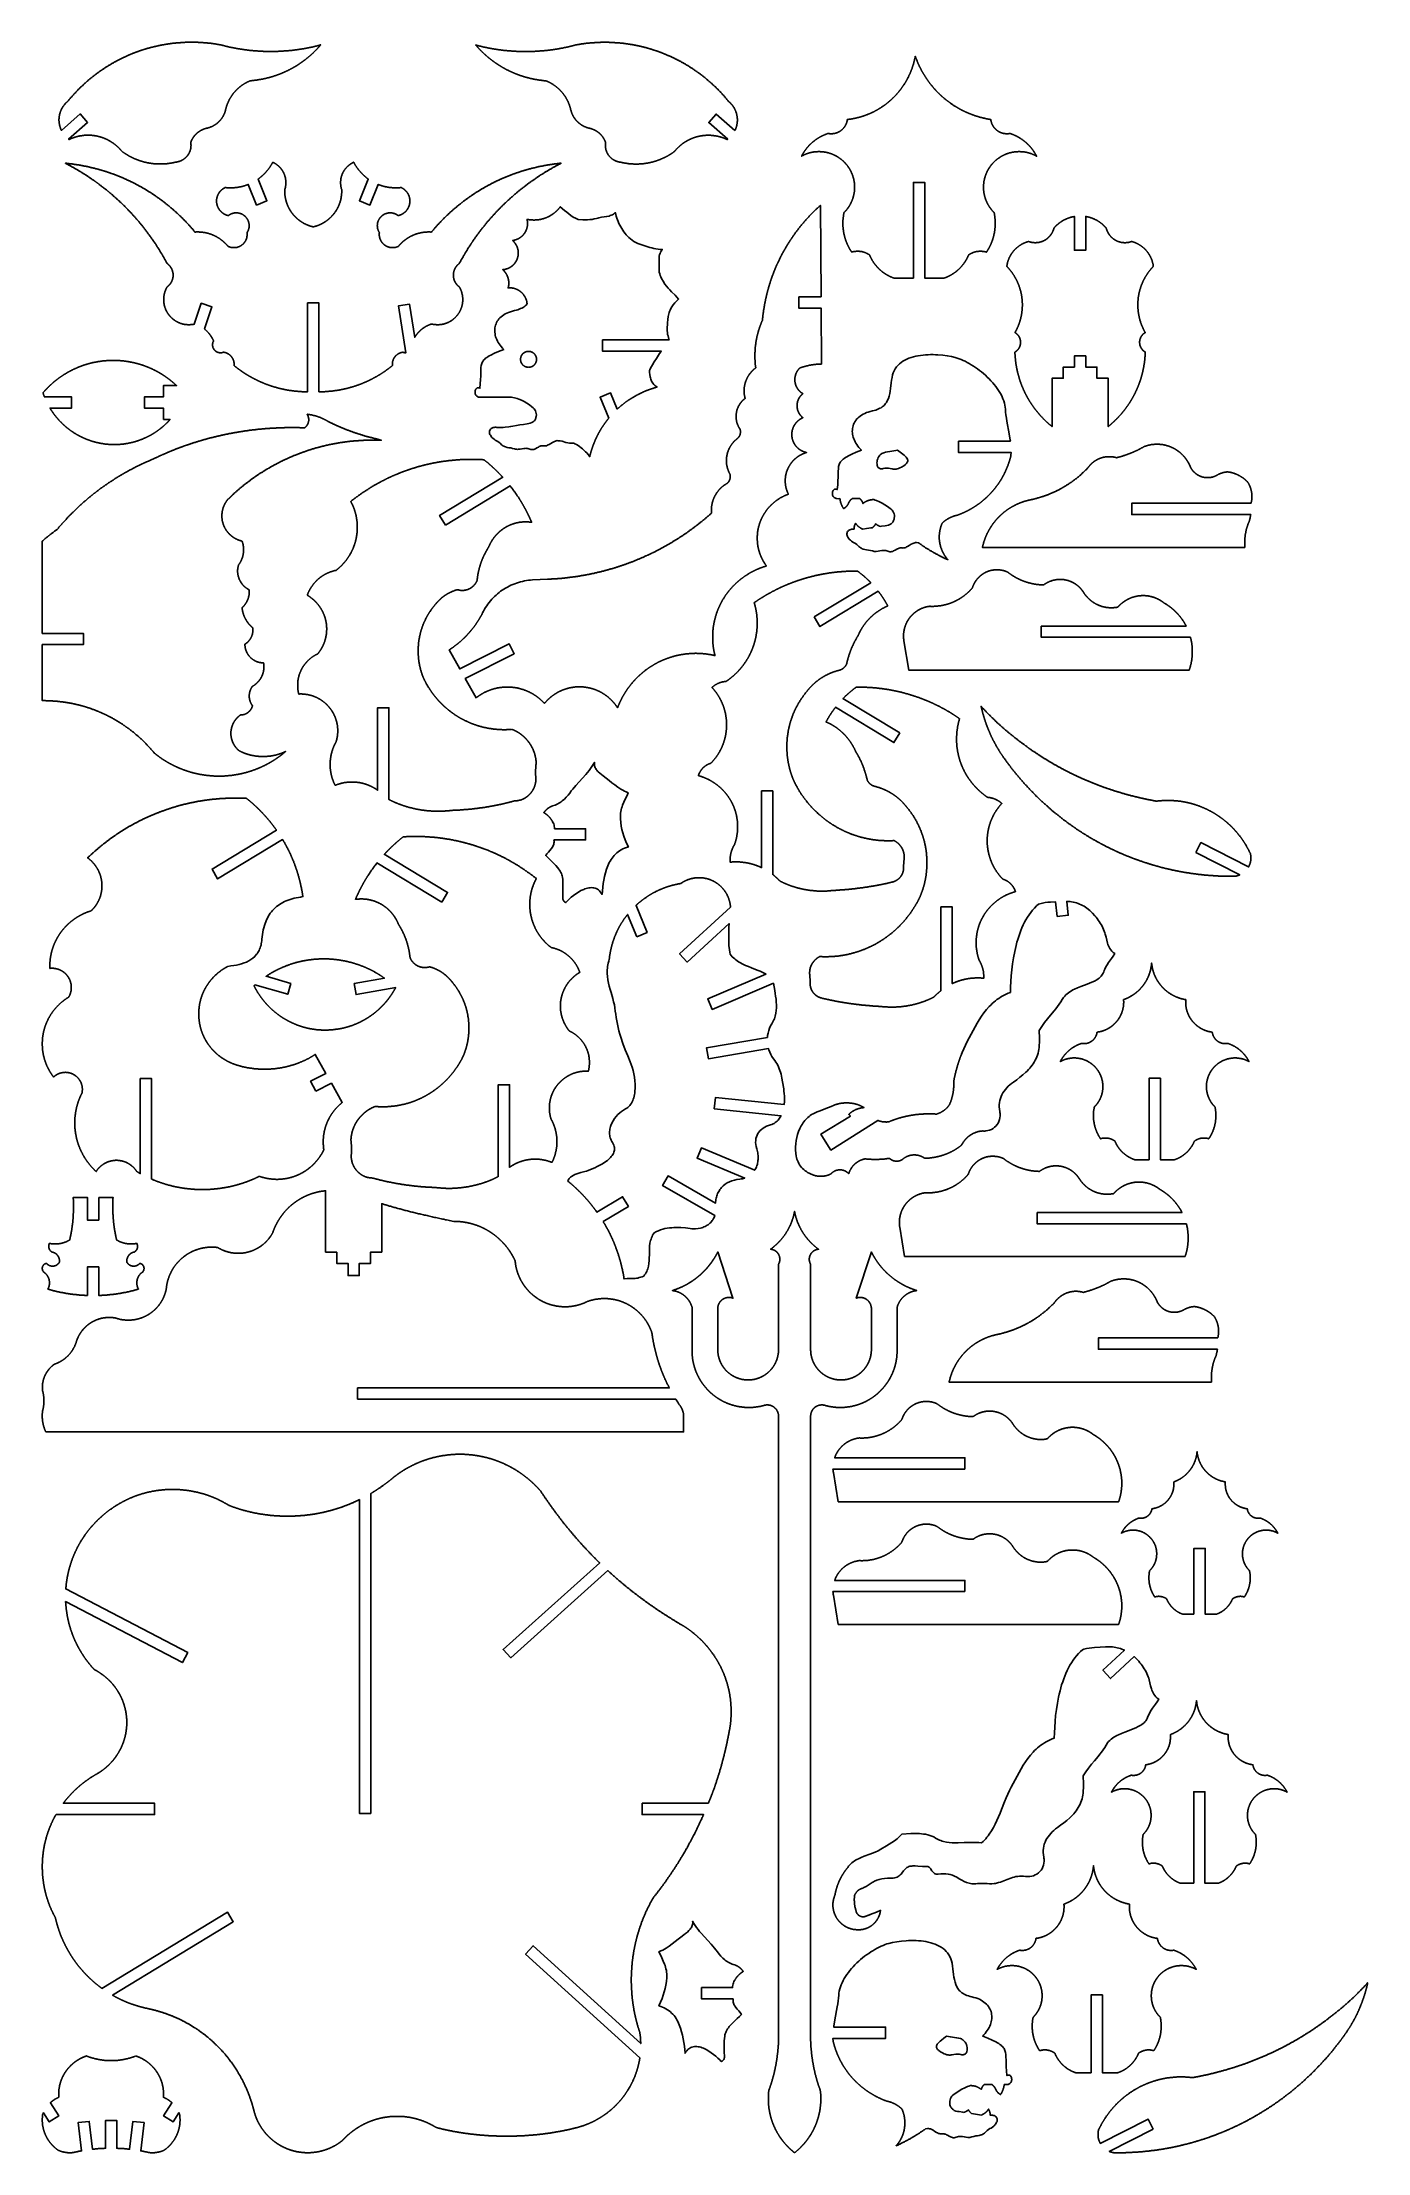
# Model space of a CAD drawing. Extents: x -331 to 1103, y -532 to 1751.
import ezdxf

# ---------------------------------------------------------------- set-up
doc = ezdxf.new("R2010")
doc.units = 0
doc.layers.add('Default_Layer', color=1, linetype='CONTINUOUS')

msp = doc.modelspace()

# ---------------------------------------------------------------- linework, layer by layer
at = {"layer": 'Default_Layer'}
for points in [[(-310, 1655.2), (-289.6, 1673), (-281.6, 1663.8), (-302.2, 1645.8), (-302.1, 1645.7), (-302, 1645.6), (-301.8, 1645.5), (-301.6, 1645.4), (-301.3, 1645.5), (-301, 1645.6), (-300.8, 1645.8), (-300.5, 1645.9), (-300.2, 1646), (-299.9, 1646.2), (-299.6, 1646.3), (-299.3, 1646.4), (-299, 1646.5), (-298.7, 1646.7), (-298.4, 1646.8), (-298.1, 1646.9), (-297.8, 1647), (-297.5, 1647.1), (-297.2, 1647.2), (-296.9, 1647.3), (-296.6, 1647.4), (-296.3, 1647.6), (-296, 1647.7), (-295.7, 1647.8), (-295.4, 1647.9), (-295.1, 1648), (-294.8, 1648), (-294.5, 1648.1), (-294.2, 1648.2), (-293.8, 1648.3), (-293.5, 1648.4), (-293.2, 1648.5), (-292.9, 1648.6), (-292.6, 1648.7), (-292.2, 1648.7), (-291.9, 1648.8), (-291.6, 1648.9), (-291.3, 1649), (-291, 1649), (-290.6, 1649.1), (-290.3, 1649.2), (-290, 1649.2), (-289.6, 1649.3), (-289.3, 1649.3), (-289, 1649.4), (-288.7, 1649.4), (-288.3, 1649.5), (-288, 1649.5), (-287.7, 1649.6), (-287.3, 1649.6), (-287, 1649.7), (-286.6, 1649.7), (-286.3, 1649.8), (-286, 1649.8), (-285.6, 1649.8), (-285.3, 1649.9), (-285, 1649.9), (-284.6, 1649.9), (-284.3, 1649.9), (-283.9, 1650), (-283.6, 1650), (-283.2, 1650), (-282.9, 1650), (-282.5, 1650), (-282.2, 1650), (-281.9, 1650), (-281.5, 1650), (-281.2, 1650), (-280.8, 1650), (-280.5, 1650), (-280.1, 1650), (-279.8, 1650), (-279.4, 1650), (-279.1, 1650), (-278.8, 1650), (-278.4, 1650), (-278.1, 1649.9), (-277.7, 1649.9), (-277.4, 1649.9), (-277.1, 1649.9), (-276.7, 1649.8), (-276.4, 1649.8), (-276, 1649.8), (-275.7, 1649.7), (-275.4, 1649.7), (-275, 1649.6), (-274.7, 1649.6), (-274.4, 1649.6), (-274, 1649.5), (-273.7, 1649.5), (-273.4, 1649.4), (-273.1, 1649.3), (-272.7, 1649.3), (-272.4, 1649.2), (-272.1, 1649.2), (-271.7, 1649.1), (-271.4, 1649), (-271.1, 1649), (-270.8, 1648.9), (-270.5, 1648.8), (-270.1, 1648.7), (-269.8, 1648.7), (-269.5, 1648.6), (-269.2, 1648.5), (-268.8, 1648.4), (-268.5, 1648.3), (-268.2, 1648.2), (-267.9, 1648.1), (-267.6, 1648), (-267.3, 1648), (-267, 1647.9), (-266.6, 1647.8), (-266.3, 1647.7), (-266, 1647.5), (-265.7, 1647.4), (-265.4, 1647.3), (-265.1, 1647.2), (-264.8, 1647.1), (-264.5, 1647), (-264.2, 1646.9), (-263.9, 1646.8), (-263.6, 1646.6), (-263.3, 1646.5), (-263, 1646.4), (-262.7, 1646.3), (-262.4, 1646.1), (-262.1, 1646), (-261.8, 1645.9), (-261.5, 1645.7), (-261.2, 1645.6), (-260.9, 1645.5), (-260.6, 1645.3), (-260.3, 1645.2), (-260, 1645), (-259.7, 1644.9), (-259.4, 1644.7), (-259.2, 1644.6), (-258.9, 1644.4), (-258.6, 1644.3), (-258.3, 1644.1), (-258, 1644), (-257.7, 1643.8), (-257.5, 1643.6), (-257.2, 1643.5), (-256.9, 1643.3), (-256.6, 1643.1), (-256.4, 1643), (-256.1, 1642.8), (-255.8, 1642.6), (-255.5, 1642.5), (-255.3, 1642.3), (-255, 1642.1), (-254.7, 1641.9), (-254.5, 1641.7), (-254.2, 1641.6), (-254, 1641.4), (-253.7, 1641.2), (-253.4, 1641), (-253.2, 1640.8), (-252.9, 1640.6), (-252.7, 1640.4), (-252.4, 1640.2), (-252.1, 1640), (-251.9, 1639.8), (-251.6, 1639.6), (-251.4, 1639.4), (-251.1, 1639.2), (-250.9, 1639), (-250.7, 1638.8), (-250.4, 1638.6), (-250.2, 1638.4), (-249.9, 1638.2), (-249.7, 1637.9), (-249.4, 1637.7), (-249.2, 1637.5), (-249, 1637.3), (-248.7, 1637.1), (-248.5, 1636.9), (-248.3, 1636.6), (-248, 1636.4), (-247.8, 1636.2), (-247.6, 1635.9), (-247.4, 1635.7), (-247.1, 1635.5), (-246.9, 1635.3), (-246.7, 1635), (-246.5, 1634.8), (-246.3, 1634.5), (-246, 1634.3), (-245.8, 1634.1), (-245.6, 1633.8), (-245.4, 1633.6), (-245.2, 1633.3), (-245, 1633.1), (-244.8, 1632.8), (-244.6, 1632.6), (-244.3, 1632.4), (-244, 1632.2), (-243.8, 1632), (-243.5, 1631.8), (-243.2, 1631.6), (-243, 1631.4), (-242.7, 1631.2), (-242.4, 1631), (-242.1, 1630.8), (-241.8, 1630.6), (-241.6, 1630.5), (-241.3, 1630.3), (-241, 1630.1), (-240.7, 1629.9), (-240.4, 1629.7), (-240.2, 1629.5), (-239.9, 1629.4), (-239.6, 1629.2), (-239.3, 1629), (-239, 1628.8), (-238.7, 1628.7), (-238.4, 1628.5), (-238.1, 1628.3), (-237.9, 1628.1), (-237.6, 1628), (-237.3, 1627.8), (-237, 1627.6), (-236.7, 1627.5), (-236.4, 1627.3), (-236.1, 1627.1), (-235.8, 1627), (-235.5, 1626.8), (-235.2, 1626.7), (-234.9, 1626.5), (-234.6, 1626.4), (-234.3, 1626.2), (-234, 1626.1), (-233.7, 1625.9), (-233.4, 1625.8), (-233, 1625.6), (-232.7, 1625.5), (-232.4, 1625.3), (-232.1, 1625.2), (-231.8, 1625), (-231.5, 1624.9), (-231.2, 1624.8), (-230.9, 1624.6), (-230.6, 1624.5), (-230.2, 1624.3), (-229.9, 1624.2), (-229.6, 1624.1), (-229.3, 1624), (-229, 1623.8), (-228.7, 1623.7), (-228.3, 1623.6), (-228, 1623.5), (-227.7, 1623.3), (-227.4, 1623.2), (-227.1, 1623.1), (-226.7, 1623), (-226.4, 1622.9), (-226.1, 1622.7), (-225.7, 1622.6), (-225.4, 1622.5), (-225.1, 1622.4), (-224.8, 1622.3), (-224.4, 1622.2), (-224.1, 1622.1), (-223.8, 1622), (-223.4, 1621.9), (-223.1, 1621.8), (-222.8, 1621.7), (-222.4, 1621.6), (-222.1, 1621.5), (-221.8, 1621.4), (-221.4, 1621.3), (-221.1, 1621.2), (-220.8, 1621.1), (-220.4, 1621), (-220.1, 1621), (-219.8, 1620.9), (-219.4, 1620.8), (-219.1, 1620.7), (-218.7, 1620.6), (-218.4, 1620.5), (-218, 1620.5), (-217.7, 1620.4), (-217.4, 1620.3), (-217, 1620.3), (-216.7, 1620.2), (-216.3, 1620.1), (-216, 1620.1), (-215.6, 1620), (-215.3, 1619.9), (-214.9, 1619.9), (-214.6, 1619.8), (-214.2, 1619.8), (-213.9, 1619.7), (-213.5, 1619.6), (-213.2, 1619.6), (-212.8, 1619.5), (-212.5, 1619.5), (-212.1, 1619.4), (-211.8, 1619.4), (-211.4, 1619.4), (-211.1, 1619.3), (-210.7, 1619.3), (-210.3, 1619.2), (-210, 1619.2), (-209.6, 1619.2), (-209.3, 1619.1), (-208.9, 1619.1), (-208.6, 1619.1), (-208.2, 1619.1), (-207.8, 1619), (-207.5, 1619), (-207.1, 1619), (-206.8, 1619), (-206.4, 1618.9), (-206, 1618.9), (-205.7, 1618.9), (-205.3, 1618.9), (-204.9, 1618.9), (-204.6, 1618.9), (-204.2, 1618.9), (-203.9, 1618.9), (-203.5, 1618.9), (-203.1, 1618.9), (-202.8, 1618.9), (-202.6, 1618.9), (-202.3, 1618.9), (-202, 1618.9), (-201.7, 1618.9), (-201.5, 1618.9), (-201.2, 1618.9), (-200.9, 1618.9), (-200.6, 1618.9), (-200.4, 1618.9), (-200.1, 1618.9), (-199.8, 1618.9), (-199.6, 1619), (-199.3, 1619), (-199, 1619), (-198.7, 1619), (-198.5, 1619), (-198.2, 1619), (-197.9, 1619.1), (-197.7, 1619.1), (-197.4, 1619.1), (-197.1, 1619.1), (-196.9, 1619.1), (-196.6, 1619.2), (-196.3, 1619.2), (-196.1, 1619.2), (-195.8, 1619.2), (-195.5, 1619.3), (-195.3, 1619.3), (-195, 1619.3), (-194.7, 1619.4), (-194.5, 1619.4), (-194.2, 1619.4), (-194, 1619.5), (-193.7, 1619.5), (-193.4, 1619.5), (-193.2, 1619.6), (-192.9, 1619.6), (-192.7, 1619.6), (-192.4, 1619.7), (-192.2, 1619.7), (-191.9, 1619.8), (-191.6, 1619.8), (-191.4, 1619.9), (-191.1, 1619.9), (-190.9, 1619.9), (-190.6, 1620), (-190.4, 1620), (-190.1, 1620.1), (-189.9, 1620.1), (-189.6, 1620.2), (-189.4, 1620.2), (-189.2, 1620.3), (-188.9, 1620.3), (-188.7, 1620.4), (-188.4, 1620.4), (-188.2, 1620.5), (-187.9, 1620.5), (-187.7, 1620.6), (-187.5, 1620.7), (-187.2, 1620.7), (-187, 1620.8), (-186.8, 1620.8), (-186.5, 1620.9), (-186.4, 1620.9), (-186.3, 1620.9), (-186.1, 1620.9), (-186, 1620.9), (-185.9, 1621), (-185.8, 1621), (-185.7, 1621), (-185.5, 1621), (-185.4, 1621), (-185.3, 1621), (-185.2, 1621.1), (-185.1, 1621.1), (-184.9, 1621.1), (-184.8, 1621.1), (-184.7, 1621.1), (-184.6, 1621.2), (-184.5, 1621.2), (-184.3, 1621.2), (-184.2, 1621.2), (-184.1, 1621.3), (-184, 1621.3), (-183.9, 1621.3), (-183.8, 1621.3), (-183.6, 1621.4), (-183.5, 1621.4), (-183.4, 1621.4), (-183.3, 1621.5), (-183.2, 1621.5), (-183.1, 1621.5), (-182.9, 1621.6), (-182.8, 1621.6), (-182.7, 1621.6), (-182.6, 1621.7), (-182.5, 1621.7), (-182.4, 1621.7), (-182.3, 1621.8), (-182.2, 1621.8), (-182, 1621.9), (-181.9, 1621.9), (-181.8, 1621.9), (-181.7, 1622), (-181.6, 1622), (-181.5, 1622.1), (-181.4, 1622.1), (-181.3, 1622.2), (-181.2, 1622.2), (-181, 1622.2), (-180.9, 1622.3), (-180.8, 1622.3), (-180.7, 1622.4), (-180.6, 1622.4), (-180.5, 1622.5), (-180.4, 1622.5), (-180.3, 1622.6), (-180.2, 1622.6), (-180.1, 1622.7), (-180, 1622.7), (-179.9, 1622.8), (-179.8, 1622.8), (-179.7, 1622.9), (-179.6, 1623), (-179.5, 1623), (-179.4, 1623.1), (-179.3, 1623.1), (-179, 1623.2), (-178.8, 1623.4), (-178.6, 1623.5), (-178.4, 1623.6), (-178.3, 1623.7), (-178.1, 1623.9), (-177.9, 1624), (-177.7, 1624.1), (-177.5, 1624.2), (-177.3, 1624.4), (-177.1, 1624.5), (-176.9, 1624.7), (-176.7, 1624.8), (-176.6, 1625), (-176.4, 1625.1), (-176.2, 1625.3), (-176, 1625.4), (-175.9, 1625.6), (-175.7, 1625.7), (-175.5, 1625.9), (-175.3, 1626), (-175.2, 1626.2), (-175, 1626.4), (-174.9, 1626.5), (-174.7, 1626.7), (-174.5, 1626.9), (-174.4, 1627.1), (-174.2, 1627.2), (-174.1, 1627.4), (-173.9, 1627.6), (-173.8, 1627.8), (-173.6, 1628), (-173.5, 1628.1), (-173.4, 1628.2), (-173.3, 1628.4), (-173.2, 1628.5), (-173.1, 1628.7), (-173, 1628.8), (-172.9, 1629), (-172.8, 1629.1), (-172.7, 1629.3), (-172.6, 1629.4), (-172.5, 1629.6), (-172.4, 1629.8), (-172.3, 1629.9), (-172.2, 1630.1), (-172.1, 1630.2), (-172.1, 1630.4), (-172, 1630.6), (-171.9, 1630.7), (-171.8, 1630.9), (-171.7, 1631), (-171.6, 1631.2), (-171.6, 1631.4), (-171.5, 1631.6), (-171.4, 1631.7), (-171.3, 1631.9), (-171.3, 1632.1), (-171.2, 1632.2), (-171.1, 1632.4), (-171, 1632.6), (-171, 1632.8), (-170.9, 1632.9), (-170.9, 1633.1), (-170.8, 1633.3), (-170.7, 1633.5), (-170.7, 1633.6), (-170.6, 1633.8), (-170.6, 1634), (-170.5, 1634.2), (-170.5, 1634.4), (-170.4, 1634.5), (-170.4, 1634.7), (-170.3, 1634.9), (-170.3, 1635.1), (-170.2, 1635.3), (-170.2, 1635.5), (-170.2, 1635.7), (-170.1, 1635.8), (-170.1, 1636), (-170.1, 1636.2), (-170, 1636.4), (-170, 1636.6), (-170, 1636.8), (-170, 1637), (-169.9, 1637.2), (-169.9, 1637.4), (-169.9, 1637.6), (-169.9, 1637.7), (-169.9, 1637.9), (-169.9, 1638.1), (-169.9, 1638.3), (-169.9, 1638.5), (-169.8, 1638.7), (-169.8, 1638.9), (-169.8, 1639.1), (-169.8, 1639.3), (-169.8, 1639.5), (-169.9, 1639.7), (-169.9, 1639.9), (-169.9, 1640.1), (-169.9, 1640.3), (-169.9, 1640.5), (-169.9, 1640.7), (-169.9, 1640.9), (-170, 1641.1), (-170, 1641.3), (-170, 1641.5), (-170, 1641.7), (-170, 1641.9), (-170.1, 1642), (-170.1, 1642.2), (-170, 1642.4), (-170, 1642.6), (-169.9, 1642.8), (-169.8, 1642.9), (-169.8, 1643.1), (-169.7, 1643.3), (-169.6, 1643.5), (-169.5, 1643.6), (-169.5, 1643.8), (-169.4, 1644), (-169.3, 1644.2), (-169.2, 1644.3), (-169.2, 1644.5), (-169.1, 1644.7), (-169, 1644.9), (-168.9, 1645), (-168.8, 1645.2), (-168.7, 1645.4), (-168.6, 1645.5), (-168.5, 1645.7), (-168.5, 1645.9), (-168.4, 1646), (-168.3, 1646.2), (-168.2, 1646.4), (-168.1, 1646.5), (-168, 1646.7), (-167.9, 1646.9), (-167.8, 1647), (-167.7, 1647.2), (-167.6, 1647.3), (-167.5, 1647.5), (-167.4, 1647.6), (-167.3, 1647.8), (-167.2, 1648), (-167, 1648.1), (-166.9, 1648.3), (-166.8, 1648.4), (-166.7, 1648.6), (-166.6, 1648.7), (-166.5, 1648.9), (-166.4, 1649), (-166.3, 1649.2), (-166.1, 1649.3), (-166, 1649.5), (-165.9, 1649.6), (-165.8, 1649.7), (-165.7, 1649.9), (-165.5, 1650), (-165.4, 1650.2), (-165.3, 1650.3), (-165.2, 1650.4), (-165, 1650.6), (-164.9, 1650.7), (-164.8, 1650.9), (-164.6, 1651), (-164.5, 1651.1), (-164.4, 1651.3), (-164.2, 1651.4), (-164.1, 1651.5), (-164, 1651.6), (-163.8, 1651.8), (-163.7, 1651.9), (-163.6, 1652), (-163.4, 1652.2), (-163.3, 1652.3), (-163.1, 1652.4), (-163, 1652.5), (-162.9, 1652.6), (-162.7, 1652.8), (-162.6, 1652.9), (-162.4, 1653), (-162.3, 1653.1), (-162.1, 1653.2), (-162, 1653.3), (-161.8, 1653.5), (-161.7, 1653.6), (-161.5, 1653.7), (-161.4, 1653.8), (-161.2, 1653.9), (-161.1, 1654), (-160.9, 1654.1), (-160.7, 1654.2), (-160.6, 1654.3), (-160.4, 1654.4), (-160.3, 1654.5), (-160.1, 1654.6), (-159.9, 1654.7), (-159.8, 1654.8), (-159.6, 1654.9), (-159.5, 1655), (-159.3, 1655.1), (-159.1, 1655.2), (-159, 1655.3), (-158.8, 1655.4), (-158.6, 1655.5), (-158.5, 1655.5), (-158.3, 1655.6), (-158.1, 1655.7), (-158, 1655.8), (-157.8, 1655.9), (-157.6, 1656), (-157.4, 1656), (-157.3, 1656.1), (-157.1, 1656.2), (-156.9, 1656.3), (-156.7, 1656.3), (-156.6, 1656.4), (-156.4, 1656.5), (-156.2, 1656.5), (-156, 1656.6), (-155.8, 1656.7), (-155.7, 1656.8), (-155.5, 1656.8), (-155.3, 1656.9), (-155.1, 1656.9), (-154.9, 1657), (-154.7, 1657.1), (-154.6, 1657.1), (-154.4, 1657.2), (-154.2, 1657.2), (-154, 1657.3), (-153.8, 1657.3), (-153.6, 1657.4), (-153.4, 1657.4), (-153.3, 1657.5), (-153.1, 1657.5), (-152.9, 1657.6), (-152.7, 1657.6), (-152.4, 1657.7), (-152.2, 1657.7), (-152, 1657.8), (-151.7, 1657.8), (-151.5, 1657.9), (-151.3, 1658), (-151, 1658), (-150.8, 1658.1), (-150.6, 1658.2), (-150.4, 1658.2), (-150.1, 1658.3), (-149.9, 1658.4), (-149.7, 1658.5), (-149.4, 1658.5), (-149.2, 1658.6), (-149, 1658.7), (-148.8, 1658.8), (-148.6, 1658.9), (-148.3, 1659), (-148.1, 1659), (-147.9, 1659.1), (-147.7, 1659.2), (-147.5, 1659.3), (-147.3, 1659.4), (-147, 1659.5), (-146.8, 1659.6), (-146.6, 1659.7), (-146.4, 1659.8), (-146.2, 1659.9), (-146, 1660), (-145.8, 1660.2), (-145.6, 1660.3), (-145.4, 1660.4), (-145.2, 1660.5), (-145, 1660.6), (-144.8, 1660.7), (-144.6, 1660.8), (-144.4, 1661), (-144.2, 1661.1), (-144, 1661.2), (-143.8, 1661.3), (-143.6, 1661.5), (-143.4, 1661.6), (-143.2, 1661.7), (-143, 1661.9), (-142.8, 1662), (-142.6, 1662.1), (-142.4, 1662.3), (-142.3, 1662.4), (-142.1, 1662.6), (-141.9, 1662.7), (-141.7, 1662.8), (-141.5, 1663), (-141.3, 1663.1), (-141.2, 1663.3), (-141, 1663.4), (-140.8, 1663.6), (-140.6, 1663.7), (-140.5, 1663.9), (-140.3, 1664.1), (-140.1, 1664.2), (-140, 1664.4), (-139.8, 1664.5), (-139.6, 1664.7), (-139.5, 1664.9), (-139.3, 1665), (-139.1, 1665.2), (-139, 1665.4), (-138.8, 1665.5), (-138.7, 1665.7), (-138.5, 1665.9), (-138.4, 1666), (-138.2, 1666.2), (-138.1, 1666.4), (-137.9, 1666.6), (-137.8, 1666.8), (-137.6, 1666.9), (-137.5, 1667.1), (-137.3, 1667.3), (-137.2, 1667.5), (-137, 1667.7), (-136.9, 1667.9), (-136.8, 1668), (-136.6, 1668.2), (-136.5, 1668.4), (-136.4, 1668.6), (-136.2, 1668.8), (-136.1, 1669), (-136, 1669.2), (-135.9, 1669.4), (-135.7, 1669.6), (-135.6, 1669.8), (-135.5, 1670), (-135.4, 1670.2), (-135.2, 1670.4), (-135.1, 1670.6), (-135, 1670.8), (-134.9, 1671), (-134.8, 1671.2), (-134.7, 1671.4), (-134.6, 1671.6), (-134.5, 1671.8), (-134.4, 1672.1), (-134.3, 1672.3), (-134.2, 1672.5), (-134.1, 1672.7), (-134, 1672.9), (-133.9, 1673.1), (-133.8, 1673.3), (-133.7, 1673.6), (-133.6, 1673.8), (-133.5, 1674), (-133.4, 1674.2), (-133.4, 1674.5), (-133.3, 1674.7), (-133.2, 1674.9), (-133.1, 1675.1), (-133, 1675.4), (-133, 1675.6), (-132.9, 1675.8), (-132.8, 1676), (-132.8, 1676.3), (-132.7, 1676.5), (-132.6, 1676.7), (-132.6, 1677), (-132.5, 1677.2), (-132.5, 1677.4), (-132.4, 1677.7), (-132.3, 1678), (-132.2, 1678.3), (-132.2, 1678.7), (-132.1, 1679), (-132, 1679.3), (-131.9, 1679.7), (-131.8, 1680), (-131.7, 1680.3), (-131.6, 1680.7), (-131.5, 1681), (-131.4, 1681.3), (-131.3, 1681.6), (-131.2, 1682), (-131.1, 1682.3), (-131, 1682.6), (-130.8, 1682.9), (-130.7, 1683.2), (-130.6, 1683.6), (-130.5, 1683.9), (-130.4, 1684.2), (-130.2, 1684.5), (-130.1, 1684.8), (-130, 1685.1), (-129.8, 1685.4), (-129.7, 1685.7), (-129.6, 1686), (-129.4, 1686.4), (-129.3, 1686.7), (-129.1, 1687), (-129, 1687.3), (-128.9, 1687.6), (-128.7, 1687.9), (-128.5, 1688.2), (-128.4, 1688.5), (-128.2, 1688.8), (-128.1, 1689), (-127.9, 1689.3), (-127.8, 1689.6), (-127.6, 1689.9), (-127.4, 1690.2), (-127.2, 1690.5), (-127.1, 1690.8), (-126.9, 1691.1), (-126.7, 1691.3), (-126.5, 1691.6), (-126.4, 1691.9), (-126.2, 1692.2), (-126, 1692.5), (-125.8, 1692.7), (-125.6, 1693), (-125.4, 1693.3), (-125.2, 1693.6), (-125.1, 1693.8), (-124.9, 1694.1), (-124.7, 1694.4), (-124.5, 1694.6), (-124.3, 1694.9), (-124.1, 1695.1), (-123.8, 1695.4), (-123.6, 1695.7), (-123.4, 1695.9), (-123.2, 1696.2), (-123, 1696.4), (-122.8, 1696.7), (-122.6, 1696.9), (-122.4, 1697.2), (-122.1, 1697.4), (-121.9, 1697.7), (-121.7, 1697.9), (-121.5, 1698.1), (-121.2, 1698.4), (-121, 1698.6), (-120.8, 1698.9), (-120.5, 1699.1), (-120.3, 1699.3), (-120.1, 1699.6), (-119.8, 1699.8), (-119.6, 1700), (-119.3, 1700.2), (-119.1, 1700.5), (-118.9, 1700.7), (-118.6, 1700.9), (-118.4, 1701.1), (-118.1, 1701.3), (-117.9, 1701.6), (-117.6, 1701.8), (-117.3, 1702), (-117.1, 1702.2), (-116.8, 1702.4), (-116.6, 1702.6), (-116.3, 1702.8), (-116, 1703), (-115.8, 1703.2), (-115.5, 1703.4), (-115.2, 1703.6), (-115, 1703.8), (-114.7, 1704), (-114.4, 1704.2), (-114.2, 1704.4), (-113.9, 1704.6), (-113.6, 1704.7), (-113.3, 1704.9), (-113, 1705.1), (-112.8, 1705.3), (-112.5, 1705.5), (-112.2, 1705.6), (-111.9, 1705.8), (-111.6, 1706), (-111.3, 1706.2), (-111, 1706.3), (-110.7, 1706.5), (-110.5, 1706.6), (-110.2, 1706.8), (-109.9, 1707), (-109.6, 1707.1), (-109.3, 1707.3), (-109, 1707.4), (-108.7, 1707.6), (-108.4, 1707.7), (-108.1, 1707.9), (-107.7, 1708), (-107.4, 1708.1), (-107.1, 1708.3), (-106.8, 1708.4), (-106.5, 1708.6), (-106.2, 1708.7), (-105.9, 1708.8), (-105.6, 1708.9), (-105.2, 1709), (-104.8, 1709), (-104.5, 1709), (-104.1, 1709.1), (-103.8, 1709.1), (-103.4, 1709.1), (-103.1, 1709.2), (-102.7, 1709.2), (-102.4, 1709.2), (-102, 1709.3), (-101.6, 1709.3), (-101.3, 1709.4), (-100.9, 1709.4), (-100.6, 1709.5), (-100.2, 1709.5), (-99.9, 1709.5), (-99.5, 1709.6), (-99.2, 1709.6), (-98.8, 1709.7), (-98.5, 1709.7), (-98.1, 1709.8), (-97.8, 1709.8), (-97.4, 1709.9), (-97.1, 1709.9), (-96.7, 1710), (-96.4, 1710.1), (-96, 1710.1), (-95.7, 1710.2), (-95.3, 1710.2), (-95, 1710.3), (-94.6, 1710.3), (-94.3, 1710.4), (-93.9, 1710.5), (-93.6, 1710.5), (-93.3, 1710.6), (-92.9, 1710.7), (-92.6, 1710.7), (-92.2, 1710.8), (-91.9, 1710.9), (-91.5, 1710.9), (-91.2, 1711), (-90.9, 1711.1), (-90.5, 1711.2), (-90.2, 1711.2), (-89.8, 1711.3), (-89.5, 1711.4), (-89.1, 1711.5), (-88.8, 1711.5), (-88.5, 1711.6), (-88.1, 1711.7), (-87.8, 1711.8), (-87.5, 1711.9), (-87.1, 1712), (-86.8, 1712), (-86.4, 1712.1), (-86.1, 1712.2), (-85.8, 1712.3), (-85.4, 1712.4), (-85.1, 1712.5), (-84.8, 1712.6), (-84.4, 1712.7), (-84.1, 1712.8), (-83.8, 1712.8), (-83.4, 1712.9), (-83.1, 1713), (-82.8, 1713.1), (-82.4, 1713.2), (-82.1, 1713.3), (-81.8, 1713.4), (-81.4, 1713.5), (-81.1, 1713.6), (-80.8, 1713.7), (-80.5, 1713.8), (-80.1, 1713.9), (-79.8, 1714.1), (-79.5, 1714.2), (-79.1, 1714.3), (-78.8, 1714.4), (-78.5, 1714.5), (-78.2, 1714.6), (-77.8, 1714.7), (-77.5, 1714.8), (-77.2, 1714.9), (-76.9, 1715.1), (-76.5, 1715.2), (-76.2, 1715.3), (-75.9, 1715.4), (-75.6, 1715.5), (-75.3, 1715.6), (-74.9, 1715.8), (-74.6, 1715.9), (-74.3, 1716), (-74, 1716.1), (-73.7, 1716.2), (-73.3, 1716.4), (-73, 1716.5), (-72.7, 1716.6), (-72.4, 1716.8), (-72.1, 1716.9), (-71.8, 1717), (-71.4, 1717.1), (-71.1, 1717.3), (-70.8, 1717.4), (-70.5, 1717.5), (-70.2, 1717.7), (-69.9, 1717.8), (-69.6, 1717.9), (-69.2, 1718.1), (-68.9, 1718.2), (-68.6, 1718.4), (-68.3, 1718.5), (-68, 1718.6), (-67.7, 1718.8), (-67.4, 1718.9), (-67.1, 1719.1), (-66.8, 1719.2), (-66.5, 1719.4), (-66.2, 1719.5), (-65.9, 1719.7), (-65.5, 1719.8), (-65.2, 1720), (-64.9, 1720.1), (-64.6, 1720.3), (-64.3, 1720.4), (-64, 1720.6), (-63.7, 1720.7), (-63.4, 1720.9), (-63.1, 1721), (-62.8, 1721.2), (-62.5, 1721.3), (-62.2, 1721.5), (-61.9, 1721.7), (-61.6, 1721.8), (-61.3, 1722), (-61, 1722.1), (-60.7, 1722.3), (-60.4, 1722.5), (-60.1, 1722.6), (-59.8, 1722.8), (-59.5, 1723), (-59.3, 1723.1), (-59, 1723.3), (-58.7, 1723.5), (-58.4, 1723.6), (-58.1, 1723.8), (-57.8, 1724), (-57.5, 1724.1), (-57.2, 1724.3), (-56.9, 1724.5), (-56.6, 1724.7), (-56.3, 1724.8), (-56.1, 1725), (-55.8, 1725.2), (-55.5, 1725.4), (-55.2, 1725.5), (-54.9, 1725.7), (-54.6, 1725.9), (-54.3, 1726.1), (-54.1, 1726.3), (-53.8, 1726.5), (-53.5, 1726.6), (-53.2, 1726.8), (-52.9, 1727), (-52.6, 1727.2), (-52.4, 1727.4), (-52.1, 1727.6), (-51.8, 1727.8), (-51.5, 1728), (-51.3, 1728.1), (-51, 1728.3), (-50.7, 1728.5), (-50.4, 1728.7), (-50.2, 1728.9), (-49.9, 1729.1), (-49.6, 1729.3), (-49.3, 1729.5), (-49.1, 1729.7), (-48.8, 1729.9), (-48.5, 1730.1), (-48.2, 1730.3), (-48, 1730.5), (-47.7, 1730.7), (-47.4, 1730.9), (-47.2, 1731.1), (-46.9, 1731.3), (-46.6, 1731.5), (-46.4, 1731.7), (-46.1, 1731.9), (-45.8, 1732.1), (-45.6, 1732.3), (-45.3, 1732.5), (-45, 1732.7), (-44.8, 1733), (-44.5, 1733.2), (-44.3, 1733.4), (-44, 1733.6), (-43.7, 1733.8), (-43.5, 1734), (-43.2, 1734.2), (-43, 1734.4), (-42.7, 1734.7), (-42.4, 1734.9), (-42.2, 1735.1), (-41.9, 1735.3), (-41.7, 1735.5), (-41.4, 1735.8), (-41.2, 1736), (-40.9, 1736.2), (-40.7, 1736.4), (-40.4, 1736.6), (-40.2, 1736.9), (-39.9, 1737.1), (-39.7, 1737.3), (-39.4, 1737.5), (-39.2, 1737.8), (-38.9, 1738), (-38.7, 1738.2), (-38.4, 1738.5), (-38.2, 1738.7), (-37.9, 1738.9), (-37.7, 1739.1), (-37.4, 1739.4), (-37.2, 1739.6), (-37, 1739.8), (-36.7, 1740.1), (-36.5, 1740.3), (-36.2, 1740.5), (-36, 1740.8), (-35.8, 1741), (-35.5, 1741.3), (-35.3, 1741.5), (-35.1, 1741.7), (-34.8, 1742), (-34.6, 1742.2), (-34.3, 1742.5), (-34.1, 1742.7), (-33.9, 1742.9), (-33.6, 1743.2), (-33.4, 1743.4), (-33.2, 1743.7), (-33, 1743.9), (-32.7, 1744.2), (-32.5, 1744.4), (-32.3, 1744.7), (-32, 1744.9), (-31.8, 1745.2), (-31.6, 1745.4), (-31.4, 1745.7), (-31.1, 1745.9), (-30.9, 1746.2), (-30.7, 1746.4), (-30.5, 1746.7), (-30.3, 1746.9), (-30, 1747.2), (-29.8, 1747.4), (-29.6, 1747.7), (-30, 1747.6), (-30.4, 1747.5), (-30.7, 1747.4), (-31.1, 1747.3), (-31.5, 1747.2), (-31.9, 1747.1), (-32.3, 1747), (-32.7, 1746.9), (-33, 1746.8), (-33.4, 1746.7), (-33.8, 1746.6), (-34.2, 1746.5), (-34.6, 1746.4), (-35, 1746.3), (-35.4, 1746.2), (-35.8, 1746.1), (-36.2, 1746), (-36.6, 1745.9), (-37, 1745.8), (-37.4, 1745.7), (-37.7, 1745.6), (-38.1, 1745.5), (-38.5, 1745.4), (-38.9, 1745.4), (-39.3, 1745.3), (-39.7, 1745.2), (-40.1, 1745.1), (-40.5, 1745), (-40.9, 1744.9), (-41.3, 1744.8), (-41.8, 1744.8), (-42.2, 1744.7), (-42.6, 1744.6), (-43, 1744.5), (-43.4, 1744.4), (-43.8, 1744.4), (-44.2, 1744.3), (-44.6, 1744.2), (-45, 1744.1), (-45.4, 1744), (-45.8, 1744), (-46.2, 1743.9), (-46.7, 1743.8), (-47.1, 1743.7), (-47.5, 1743.7), (-47.9, 1743.6), (-48.3, 1743.5), (-48.7, 1743.5), (-49.1, 1743.4), (-49.6, 1743.3), (-50, 1743.3), (-50.4, 1743.2), (-50.8, 1743.1), (-51.2, 1743.1), (-51.6, 1743), (-52.1, 1742.9), (-52.5, 1742.9), (-52.9, 1742.8), (-53.3, 1742.7), (-53.8, 1742.7), (-54.2, 1742.6), (-54.6, 1742.6), (-55, 1742.5), (-55.4, 1742.5), (-55.9, 1742.4), (-56.3, 1742.3), (-56.7, 1742.3), (-57.2, 1742.2), (-57.6, 1742.2), (-58, 1742.1), (-58.4, 1742.1), (-58.9, 1742), (-59.3, 1742), (-59.7, 1741.9), (-60.2, 1741.9), (-60.6, 1741.8), (-61, 1741.8), (-61.5, 1741.7), (-61.9, 1741.7), (-62.3, 1741.7), (-62.8, 1741.6), (-63.2, 1741.6), (-63.6, 1741.5), (-64.1, 1741.5), (-64.5, 1741.4), (-64.9, 1741.4), (-65.4, 1741.4), (-65.8, 1741.3), (-66.2, 1741.3), (-66.7, 1741.3), (-67.1, 1741.2), (-67.5, 1741.2), (-68, 1741.2), (-68.4, 1741.1), (-68.9, 1741.1), (-69.3, 1741.1), (-69.7, 1741), (-70.2, 1741), (-70.6, 1741), (-71.1, 1741), (-71.5, 1740.9), (-72, 1740.9), (-72.4, 1740.9), (-72.8, 1740.9), (-73.3, 1740.8), (-73.7, 1740.8), (-74.2, 1740.8), (-74.6, 1740.8), (-75.1, 1740.8), (-75.5, 1740.7), (-75.9, 1740.7), (-76.4, 1740.7), (-76.8, 1740.7), (-77.3, 1740.7), (-77.7, 1740.7), (-78.2, 1740.7), (-78.6, 1740.7), (-79.1, 1740.6), (-79.5, 1740.6), (-80, 1740.6), (-80.4, 1740.6), (-80.9, 1740.6), (-81.3, 1740.6), (-81.8, 1740.6), (-82.2, 1740.6), (-82.7, 1740.6), (-83.1, 1740.6), (-83.6, 1740.6), (-84, 1740.6), (-84.5, 1740.6), (-84.9, 1740.6), (-85.4, 1740.6), (-85.8, 1740.6), (-86.3, 1740.6), (-86.7, 1740.6), (-87.1, 1740.6), (-87.6, 1740.6), (-88, 1740.6), (-88.5, 1740.7), (-88.9, 1740.7), (-89.4, 1740.7), (-89.8, 1740.7), (-90.3, 1740.7), (-90.7, 1740.7), (-91.2, 1740.7), (-91.6, 1740.7), (-92.1, 1740.8), (-92.5, 1740.8), (-92.9, 1740.8), (-93.4, 1740.8), (-93.8, 1740.8), (-94.3, 1740.9), (-94.7, 1740.9), (-95.2, 1740.9), (-95.6, 1740.9), (-96, 1741), (-96.5, 1741), (-96.9, 1741), (-97.4, 1741), (-97.8, 1741.1), (-98.2, 1741.1), (-98.7, 1741.1), (-99.1, 1741.2), (-99.6, 1741.2), (-100, 1741.2), (-100.4, 1741.3), (-100.9, 1741.3), (-101.3, 1741.3), (-101.8, 1741.4), (-102.2, 1741.4), (-102.6, 1741.4), (-103.1, 1741.5), (-103.5, 1741.5), (-103.9, 1741.6), (-104.4, 1741.6), (-104.8, 1741.7), (-105.2, 1741.7), (-105.7, 1741.7), (-106.1, 1741.8), (-106.5, 1741.8), (-107, 1741.9), (-107.4, 1741.9), (-107.8, 1742), (-108.2, 1742), (-108.7, 1742.1), (-109.1, 1742.1), (-109.5, 1742.2), (-110, 1742.2), (-110.4, 1742.3), (-110.8, 1742.3), (-111.2, 1742.4), (-111.7, 1742.5), (-112.1, 1742.5), (-112.5, 1742.6), (-112.9, 1742.6), (-113.4, 1742.7), (-113.8, 1742.7), (-114.2, 1742.8), (-114.6, 1742.9), (-115, 1742.9), (-115.5, 1743), (-115.9, 1743.1), (-116.3, 1743.1), (-116.7, 1743.2), (-117.1, 1743.3), (-117.6, 1743.3), (-118, 1743.4), (-118.4, 1743.5), (-118.8, 1743.5), (-119.2, 1743.6), (-119.6, 1743.7), (-120.1, 1743.7), (-120.5, 1743.8), (-120.9, 1743.9), (-121.3, 1744), (-121.7, 1744), (-122.1, 1744.1), (-122.5, 1744.2), (-122.9, 1744.3), (-123.3, 1744.4), (-123.7, 1744.4), (-124.1, 1744.5), (-124.6, 1744.6), (-125, 1744.7), (-125.4, 1744.8), (-125.8, 1744.8), (-126.2, 1744.9), (-126.6, 1745), (-127, 1745.1), (-127.4, 1745.2), (-127.8, 1745.3), (-128.2, 1745.4), (-128.6, 1745.4), (-129, 1745.5), (-129.4, 1745.6), (-129.8, 1745.7), (-130.2, 1745.8), (-130.6, 1745.9), (-130.9, 1746), (-131.3, 1746.1), (-131.7, 1746.2), (-132.1, 1746.3), (-132.5, 1746.4), (-132.9, 1746.5), (-133.3, 1746.6), (-133.7, 1746.7), (-134.1, 1746.8), (-134.5, 1746.9), (-134.8, 1747), (-135.2, 1747.1), (-135.6, 1747.2), (-136, 1747.3), (-136.4, 1747.4), (-136.8, 1747.5), (-137.1, 1747.6), (-137.5, 1747.7), (-138, 1747.8), (-138.4, 1747.9), (-138.9, 1747.9), (-139.3, 1748), (-139.8, 1748.1), (-140.2, 1748.2), (-140.7, 1748.3), (-141.1, 1748.3), (-141.6, 1748.4), (-142.1, 1748.5), (-142.5, 1748.6), (-143, 1748.6), (-143.5, 1748.7), (-143.9, 1748.8), (-144.4, 1748.9), (-144.9, 1748.9), (-145.4, 1749), (-145.8, 1749.1), (-146.3, 1749.1), (-146.8, 1749.2), (-147.3, 1749.2), (-147.8, 1749.3), (-148.3, 1749.4), (-148.7, 1749.4), (-149.2, 1749.5), (-149.7, 1749.5), (-150.2, 1749.6), (-150.7, 1749.6), (-151.2, 1749.7), (-151.7, 1749.7), (-152.2, 1749.8), (-152.7, 1749.8), (-153.2, 1749.9), (-153.7, 1749.9), (-154.2, 1750), (-154.7, 1750), (-155.2, 1750.1), (-155.7, 1750.1), (-156.2, 1750.1), (-156.7, 1750.2), (-157.2, 1750.2), (-157.7, 1750.2), (-158.2, 1750.3), (-158.7, 1750.3), (-159.3, 1750.3), (-159.8, 1750.4), (-160.3, 1750.4), (-160.8, 1750.4), (-161.3, 1750.4), (-161.8, 1750.4), (-162.3, 1750.5), (-162.9, 1750.5), (-163.4, 1750.5), (-163.9, 1750.5), (-164.4, 1750.5), (-164.9, 1750.5), (-165.4, 1750.6), (-166, 1750.6), (-166.5, 1750.6), (-167, 1750.6), (-167.5, 1750.6), (-168.1, 1750.6), (-168.6, 1750.6), (-169.1, 1750.6), (-169.7, 1750.6), (-170.4, 1750.6), (-171, 1750.6), (-171.6, 1750.6), (-172.3, 1750.6), (-172.9, 1750.6), (-173.5, 1750.5), (-174.1, 1750.5), (-174.8, 1750.5), (-175.4, 1750.5), (-176, 1750.5), (-176.7, 1750.4), (-177.3, 1750.4), (-177.9, 1750.4), (-178.5, 1750.3), (-179.1, 1750.3), (-179.8, 1750.3), (-180.4, 1750.2), (-181, 1750.2), (-181.6, 1750.1), (-182.3, 1750.1), (-182.9, 1750.1), (-183.5, 1750), (-184.1, 1750), (-184.7, 1749.9), (-185.4, 1749.8), (-186, 1749.8), (-186.6, 1749.7), (-187.2, 1749.7), (-187.8, 1749.6), (-188.4, 1749.5), (-189, 1749.5), (-189.7, 1749.4), (-190.3, 1749.3), (-190.9, 1749.2), (-191.5, 1749.2), (-192.1, 1749.1), (-192.7, 1749), (-193.3, 1748.9), (-193.9, 1748.8), (-194.5, 1748.7), (-195.2, 1748.6), (-195.8, 1748.5), (-196.4, 1748.5), (-197, 1748.4), (-197.6, 1748.3), (-198.2, 1748.2), (-198.8, 1748.1), (-199.4, 1747.9), (-200, 1747.8), (-200.6, 1747.7), (-201.2, 1747.6), (-201.8, 1747.5), (-202.4, 1747.4), (-203, 1747.3), (-203.6, 1747.1), (-204.2, 1747), (-204.8, 1746.9), (-205.4, 1746.8), (-206, 1746.6), (-206.6, 1746.5), (-207.1, 1746.4), (-207.7, 1746.2), (-208.3, 1746.1), (-208.9, 1746), (-209.5, 1745.8), (-210.1, 1745.7), (-210.7, 1745.5), (-211.3, 1745.4), (-211.9, 1745.2), (-212.4, 1745.1), (-213, 1744.9), (-213.6, 1744.8), (-214.2, 1744.6), (-214.8, 1744.5), (-215.4, 1744.3), (-215.9, 1744.2), (-216.5, 1744), (-217.1, 1743.8), (-217.7, 1743.7), (-218.3, 1743.5), (-218.8, 1743.3), (-219.4, 1743.1), (-220, 1743), (-220.6, 1742.8), (-221.1, 1742.6), (-221.7, 1742.4), (-222.3, 1742.2), (-222.8, 1742), (-223.4, 1741.9), (-224, 1741.7), (-224.6, 1741.5), (-225.1, 1741.3), (-225.7, 1741.1), (-226.3, 1740.9), (-226.8, 1740.7), (-227.4, 1740.5), (-227.9, 1740.3), (-228.5, 1740.1), (-229.1, 1739.9), (-229.6, 1739.7), (-230.2, 1739.4), (-230.7, 1739.2), (-231.3, 1739), (-231.9, 1738.8), (-232.4, 1738.6), (-233, 1738.4), (-233.5, 1738.1), (-234.1, 1737.9), (-234.6, 1737.7), (-235.2, 1737.5), (-235.7, 1737.2), (-236.3, 1737), (-236.8, 1736.8), (-237.4, 1736.5), (-237.9, 1736.3), (-238.5, 1736.1), (-239, 1735.8), (-239.6, 1735.6), (-240.1, 1735.3), (-240.6, 1735.1), (-241.2, 1734.8), (-241.7, 1734.6), (-242.3, 1734.3), (-242.8, 1734.1), (-243.3, 1733.8), (-243.9, 1733.6), (-244.4, 1733.3), (-244.9, 1733), (-245.5, 1732.8), (-246, 1732.5), (-246.5, 1732.2), (-247.1, 1732), (-247.6, 1731.7), (-248.1, 1731.4), (-248.6, 1731.2), (-249.2, 1730.9), (-249.7, 1730.6), (-250.2, 1730.3), (-250.7, 1730.1), (-251.3, 1729.8), (-251.8, 1729.5), (-252.3, 1729.2), (-252.8, 1728.9), (-253.3, 1728.6), (-253.8, 1728.3), (-254.4, 1728), (-254.9, 1727.8), (-255.4, 1727.5), (-255.9, 1727.2), (-256.4, 1726.9), (-256.9, 1726.6), (-257.4, 1726.3), (-257.9, 1725.9), (-258.4, 1725.6), (-258.9, 1725.3), (-259.4, 1725), (-259.9, 1724.7), (-260.4, 1724.4), (-260.9, 1724.1), (-261.4, 1723.8), (-261.9, 1723.5), (-262.4, 1723.1), (-262.9, 1722.8), (-263.4, 1722.5), (-263.9, 1722.2), (-264.4, 1721.8), (-264.9, 1721.5), (-265.4, 1721.2), (-265.9, 1720.8), (-266.4, 1720.5), (-266.9, 1720.2), (-267.3, 1719.8), (-267.8, 1719.5), (-268.3, 1719.2), (-268.8, 1718.8), (-269.3, 1718.5), (-269.7, 1718.1), (-270.2, 1717.8), (-270.7, 1717.4), (-271.2, 1717.1), (-271.6, 1716.7), (-272.1, 1716.4), (-272.6, 1716), (-273.1, 1715.7), (-273.5, 1715.3), (-274, 1715), (-274.5, 1714.6), (-274.9, 1714.3), (-275.4, 1713.9), (-275.9, 1713.5), (-276.3, 1713.2), (-276.8, 1712.8), (-277.2, 1712.4), (-277.7, 1712), (-278.2, 1711.7), (-278.6, 1711.3), (-279.1, 1710.9), (-279.5, 1710.5), (-280, 1710.2), (-280.4, 1709.8), (-280.9, 1709.4), (-281.3, 1709), (-281.8, 1708.6), (-282.2, 1708.3), (-282.7, 1707.9), (-283.1, 1707.5), (-283.5, 1707.1), (-284, 1706.7), (-284.4, 1706.3), (-284.9, 1705.9), (-285.3, 1705.5), (-285.7, 1705.1), (-286.2, 1704.7), (-286.6, 1704.3), (-287, 1703.9), (-287.5, 1703.5), (-287.9, 1703.1), (-288.3, 1702.7), (-288.7, 1702.3), (-289.2, 1701.9), (-289.6, 1701.5), (-290, 1701.1), (-290.4, 1700.6), (-290.8, 1700.2), (-291.3, 1699.8), (-291.7, 1699.4), (-292.1, 1699), (-292.5, 1698.5), (-292.9, 1698.1), (-293.3, 1697.7), (-293.7, 1697.3), (-294.1, 1696.8), (-294.5, 1696.4), (-294.9, 1696), (-295.4, 1695.6), (-295.8, 1695.1), (-296.2, 1694.7), (-296.6, 1694.3), (-297, 1693.8), (-297.3, 1693.4), (-297.7, 1692.9), (-298.1, 1692.5), (-298.5, 1692.1), (-298.9, 1691.6), (-299.3, 1691.2), (-299.7, 1690.7), (-300.1, 1690.3), (-300.5, 1689.8), (-300.8, 1689.4), (-301.2, 1688.9), (-301.6, 1688.5), (-302, 1688), (-302.4, 1687.6), (-302.7, 1687.1), (-303.1, 1686.7), (-303.2, 1686.5), (-303.4, 1686.4), (-303.5, 1686.3), (-303.7, 1686.2), (-303.8, 1686.1), (-303.9, 1686), (-304, 1685.8), (-304.2, 1685.7), (-304.3, 1685.6), (-304.4, 1685.5), (-304.6, 1685.4), (-304.7, 1685.2), (-304.8, 1685.1), (-304.9, 1685), (-305.1, 1684.9), (-305.2, 1684.7), (-305.3, 1684.6), (-305.4, 1684.5), (-305.5, 1684.4), (-305.7, 1684.2), (-305.8, 1684.1), (-305.9, 1684), (-306, 1683.8), (-306.1, 1683.7), (-306.3, 1683.6), (-306.4, 1683.4), (-306.5, 1683.3), (-306.6, 1683.2), (-306.7, 1683), (-306.8, 1682.9), (-306.9, 1682.8), (-307, 1682.6), (-307.1, 1682.5), (-307.3, 1682.3), (-307.4, 1682.2), (-307.5, 1682.1), (-307.6, 1681.9), (-307.7, 1681.8), (-307.8, 1681.6), (-307.9, 1681.5), (-308, 1681.3), (-308.1, 1681.2), (-308.2, 1681.1), (-308.3, 1680.9), (-308.4, 1680.8), (-308.5, 1680.6), (-308.6, 1680.5), (-308.7, 1680.3), (-308.7, 1680.2), (-308.8, 1680), (-308.9, 1679.9), (-309, 1679.7), (-309.1, 1679.6), (-309.2, 1679.4), (-309.3, 1679.3), (-309.4, 1679.1), (-309.5, 1678.9), (-309.5, 1678.8), (-309.6, 1678.6), (-309.7, 1678.5), (-309.8, 1678.3), (-309.9, 1678.2), (-309.9, 1678), (-310, 1677.8), (-310.1, 1677.7), (-310.2, 1677.5), (-310.2, 1677.4), (-310.3, 1677.2), (-310.4, 1677), (-310.5, 1676.9), (-310.5, 1676.7), (-310.6, 1676.5), (-310.7, 1676.4), (-310.7, 1676.2), (-310.8, 1676), (-310.9, 1675.9), (-310.9, 1675.7), (-311, 1675.5), (-311.1, 1675.4), (-311.1, 1675.2), (-311.2, 1675), (-311.2, 1674.9), (-311.3, 1674.7), (-311.3, 1674.5), (-311.4, 1674.4), (-311.4, 1674.2), (-311.5, 1674), (-311.5, 1673.8), (-311.6, 1673.7), (-311.6, 1673.5), (-311.7, 1673.3), (-311.7, 1673.1), (-311.8, 1673), (-311.8, 1672.8), (-311.9, 1672.6), (-311.9, 1672.4), (-312, 1672.3), (-312, 1672.1), (-312, 1671.9), (-312.1, 1671.7), (-312.1, 1671.6), (-312.1, 1671.4), (-312.2, 1671.2), (-312.2, 1671), (-312.2, 1670.8), (-312.3, 1670.7), (-312.3, 1670.5), (-312.3, 1670.3), (-312.3, 1670.1), (-312.4, 1669.9), (-312.4, 1669.7), (-312.4, 1669.6), (-312.4, 1669.4), (-312.4, 1669.2), (-312.5, 1669), (-312.5, 1668.8), (-312.5, 1668.6), (-312.5, 1668.5), (-312.5, 1668.3), (-312.5, 1668.1), (-312.5, 1667.9), (-312.6, 1667.7), (-312.6, 1667.5), (-312.6, 1667.3), (-312.6, 1667.2), (-312.6, 1667), (-312.6, 1666.8), (-312.6, 1666.6), (-312.6, 1666.4), (-312.6, 1666.2), (-312.6, 1666), (-312.6, 1665.8), (-312.6, 1665.6), (-312.6, 1665.4), (-312.5, 1665.2), (-312.5, 1665.1), (-312.5, 1664.9), (-312.5, 1664.7), (-312.5, 1664.5), (-312.5, 1664.3), (-312.5, 1664.1), (-312.4, 1663.9), (-312.4, 1663.7), (-312.4, 1663.5), (-312.4, 1663.4), (-312.4, 1663.2), (-312.3, 1663), (-312.3, 1662.8), (-312.3, 1662.6), (-312.2, 1662.4), (-312.2, 1662.2), (-312.2, 1662.1), (-312.2, 1661.9), (-312.1, 1661.7), (-312.1, 1661.5), (-312, 1661.3), (-312, 1661.1), (-312, 1661), (-311.9, 1660.8), (-311.9, 1660.6), (-311.8, 1660.4), (-311.8, 1660.3), (-311.8, 1660.1), (-311.7, 1659.9), (-311.7, 1659.7), (-311.6, 1659.5), (-311.6, 1659.4), (-311.5, 1659.2), (-311.5, 1659), (-311.4, 1658.9), (-311.4, 1658.7), (-311.3, 1658.5), (-311.2, 1658.3), (-311.2, 1658.2), (-311.1, 1658), (-311.1, 1657.8), (-311, 1657.7), (-310.9, 1657.5), (-310.9, 1657.3), (-310.8, 1657.2), (-310.8, 1657), (-310.7, 1656.8), (-310.6, 1656.7), (-310.6, 1656.5), (-310.5, 1656.3), (-310.4, 1656.2), (-310.3, 1656), (-310.3, 1655.9), (-310.2, 1655.7), (-310.1, 1655.6), (-310, 1655.4), (-310, 1655.2)], [(418.4, 1655.1), (418.5, 1655.3), (418.5, 1655.5), (418.6, 1655.6), (418.7, 1655.8), (418.8, 1655.9), (418.8, 1656.1), (418.9, 1656.3), (419, 1656.4), (419, 1656.6), (419.1, 1656.7), (419.2, 1656.9), (419.2, 1657.1), (419.3, 1657.2), (419.4, 1657.4), (419.4, 1657.6), (419.5, 1657.7), (419.6, 1657.9), (419.6, 1658.1), (419.7, 1658.2), (419.7, 1658.4), (419.8, 1658.6), (419.8, 1658.8), (419.9, 1658.9), (419.9, 1659.1), (420, 1659.3), (420, 1659.5), (420.1, 1659.6), (420.1, 1659.8), (420.2, 1660), (420.2, 1660.2), (420.3, 1660.3), (420.3, 1660.5), (420.4, 1660.7), (420.4, 1660.9), (420.4, 1661.1), (420.5, 1661.2), (420.5, 1661.4), (420.5, 1661.6), (420.6, 1661.8), (420.6, 1662), (420.6, 1662.1), (420.7, 1662.3), (420.7, 1662.5), (420.7, 1662.7), (420.7, 1662.9), (420.8, 1663.1), (420.8, 1663.3), (420.8, 1663.4), (420.8, 1663.6), (420.9, 1663.8), (420.9, 1664), (420.9, 1664.2), (420.9, 1664.4), (420.9, 1664.6), (420.9, 1664.8), (421, 1665), (421, 1665.1), (421, 1665.3), (421, 1665.5), (421, 1665.7), (421, 1665.9), (421, 1666.1), (421, 1666.3), (421, 1666.5), (421, 1666.7), (421, 1666.9), (421, 1667.1), (421, 1667.2), (421, 1667.4), (421, 1667.6), (421, 1667.8), (421, 1668), (420.9, 1668.2), (420.9, 1668.4), (420.9, 1668.6), (420.9, 1668.7), (420.9, 1668.9), (420.9, 1669.1), (420.8, 1669.3), (420.8, 1669.5), (420.8, 1669.7), (420.8, 1669.8), (420.8, 1670), (420.7, 1670.2), (420.7, 1670.4), (420.7, 1670.6), (420.7, 1670.7), (420.6, 1670.9), (420.6, 1671.1), (420.6, 1671.3), (420.5, 1671.5), (420.5, 1671.6), (420.5, 1671.8), (420.4, 1672), (420.4, 1672.2), (420.3, 1672.4), (420.3, 1672.5), (420.2, 1672.7), (420.2, 1672.9), (420.2, 1673.1), (420.1, 1673.2), (420.1, 1673.4), (420, 1673.6), (420, 1673.8), (419.9, 1673.9), (419.9, 1674.1), (419.8, 1674.3), (419.8, 1674.4), (419.7, 1674.6), (419.6, 1674.8), (419.6, 1674.9), (419.5, 1675.1), (419.5, 1675.3), (419.4, 1675.5), (419.3, 1675.6), (419.3, 1675.8), (419.2, 1676), (419.2, 1676.1), (419.1, 1676.3), (419, 1676.5), (419, 1676.6), (418.9, 1676.8), (418.8, 1676.9), (418.7, 1677.1), (418.7, 1677.3), (418.6, 1677.4), (418.5, 1677.6), (418.4, 1677.7), (418.4, 1677.9), (418.3, 1678.1), (418.2, 1678.2), (418.1, 1678.4), (418, 1678.5), (418, 1678.7), (417.9, 1678.9), (417.8, 1679), (417.7, 1679.2), (417.6, 1679.3), (417.5, 1679.5), (417.4, 1679.6), (417.4, 1679.8), (417.3, 1679.9), (417.2, 1680.1), (417.1, 1680.2), (417, 1680.4), (416.9, 1680.5), (416.8, 1680.7), (416.7, 1680.8), (416.6, 1681), (416.5, 1681.1), (416.4, 1681.3), (416.3, 1681.4), (416.2, 1681.5), (416.1, 1681.7), (416, 1681.8), (415.9, 1682), (415.8, 1682.1), (415.7, 1682.3), (415.6, 1682.4), (415.5, 1682.5), (415.3, 1682.7), (415.2, 1682.8), (415.1, 1682.9), (415, 1683.1), (414.9, 1683.2), (414.8, 1683.3), (414.7, 1683.5), (414.6, 1683.6), (414.4, 1683.7), (414.3, 1683.9), (414.2, 1684), (414.1, 1684.1), (414, 1684.3), (413.8, 1684.4), (413.7, 1684.5), (413.6, 1684.6), (413.5, 1684.8), (413.4, 1684.9), (413.2, 1685), (413.1, 1685.1), (413, 1685.3), (412.9, 1685.4), (412.7, 1685.5), (412.6, 1685.6), (412.5, 1685.7), (412.3, 1685.9), (412.2, 1686), (412.1, 1686.1), (411.9, 1686.2), (411.8, 1686.3), (411.7, 1686.4), (411.5, 1686.6), (411.2, 1687), (410.8, 1687.5), (410.4, 1687.9), (410, 1688.4), (409.6, 1688.8), (409.3, 1689.3), (408.9, 1689.7), (408.5, 1690.2), (408.1, 1690.6), (407.7, 1691.1), (407.3, 1691.5), (406.9, 1692), (406.6, 1692.4), (406.2, 1692.9), (405.8, 1693.3), (405.4, 1693.7), (405, 1694.2), (404.6, 1694.6), (404.2, 1695), (403.8, 1695.5), (403.4, 1695.9), (403, 1696.3), (402.6, 1696.8), (402.2, 1697.2), (401.7, 1697.6), (401.3, 1698), (400.9, 1698.5), (400.5, 1698.9), (400.1, 1699.3), (399.7, 1699.7), (399.3, 1700.1), (398.8, 1700.5), (398.4, 1701), (398, 1701.4), (397.6, 1701.8), (397.2, 1702.2), (396.7, 1702.6), (396.3, 1703), (395.9, 1703.4), (395.4, 1703.8), (395, 1704.2), (394.6, 1704.6), (394.1, 1705), (393.7, 1705.4), (393.3, 1705.8), (392.8, 1706.2), (392.4, 1706.6), (392, 1707), (391.5, 1707.4), (391.1, 1707.8), (390.6, 1708.2), (390.2, 1708.6), (389.7, 1708.9), (389.3, 1709.3), (388.8, 1709.7), (388.4, 1710.1), (387.9, 1710.5), (387.5, 1710.8), (387, 1711.2), (386.6, 1711.6), (386.1, 1712), (385.7, 1712.3), (385.2, 1712.7), (384.7, 1713.1), (384.3, 1713.4), (383.8, 1713.8), (383.4, 1714.2), (382.9, 1714.5), (382.4, 1714.9), (382, 1715.2), (381.5, 1715.6), (381, 1716), (380.5, 1716.3), (380.1, 1716.7), (379.6, 1717), (379.1, 1717.4), (378.6, 1717.7), (378.2, 1718), (377.7, 1718.4), (377.2, 1718.7), (376.7, 1719.1), (376.2, 1719.4), (375.8, 1719.8), (375.3, 1720.1), (374.8, 1720.4), (374.3, 1720.8), (373.8, 1721.1), (373.3, 1721.4), (372.8, 1721.7), (372.3, 1722.1), (371.8, 1722.4), (371.4, 1722.7), (370.9, 1723), (370.4, 1723.4), (369.9, 1723.7), (369.4, 1724), (368.9, 1724.3), (368.4, 1724.6), (367.9, 1724.9), (367.4, 1725.2), (366.9, 1725.6), (366.3, 1725.9), (365.8, 1726.2), (365.3, 1726.5), (364.8, 1726.8), (364.3, 1727.1), (363.8, 1727.4), (363.3, 1727.7), (362.8, 1728), (362.3, 1728.2), (361.7, 1728.5), (361.2, 1728.8), (360.7, 1729.1), (360.2, 1729.4), (359.7, 1729.7), (359.2, 1730), (358.6, 1730.2), (358.1, 1730.5), (357.6, 1730.8), (357.1, 1731.1), (356.5, 1731.3), (356, 1731.6), (355.5, 1731.9), (354.9, 1732.2), (354.4, 1732.4), (353.9, 1732.7), (353.4, 1733), (352.8, 1733.2), (352.3, 1733.5), (351.8, 1733.7), (351.2, 1734), (350.7, 1734.2), (350.1, 1734.5), (349.6, 1734.7), (349.1, 1735), (348.5, 1735.2), (348, 1735.5), (347.4, 1735.7), (346.9, 1736), (346.3, 1736.2), (345.8, 1736.4), (345.2, 1736.7), (344.7, 1736.9), (344.2, 1737.1), (343.6, 1737.4), (343.1, 1737.6), (342.5, 1737.8), (341.9, 1738), (341.4, 1738.3), (340.8, 1738.5), (340.3, 1738.7), (339.7, 1738.9), (339.2, 1739.1), (338.6, 1739.4), (338.1, 1739.6), (337.5, 1739.8), (336.9, 1740), (336.4, 1740.2), (335.8, 1740.4), (335.2, 1740.6), (334.7, 1740.8), (334.1, 1741), (333.5, 1741.2), (333, 1741.4), (332.4, 1741.6), (331.8, 1741.8), (331.3, 1742), (330.7, 1742.1), (330.1, 1742.3), (329.6, 1742.5), (329, 1742.7), (328.4, 1742.9), (327.8, 1743), (327.3, 1743.2), (326.7, 1743.4), (326.1, 1743.6), (325.5, 1743.7), (324.9, 1743.9), (324.4, 1744.1), (323.8, 1744.2), (323.2, 1744.4), (322.6, 1744.5), (322, 1744.7), (321.5, 1744.9), (320.9, 1745), (320.3, 1745.2), (319.7, 1745.3), (319.1, 1745.5), (318.5, 1745.6), (317.9, 1745.7), (317.3, 1745.9), (316.7, 1746), (316.2, 1746.2), (315.6, 1746.3), (315, 1746.4), (314.4, 1746.6), (313.8, 1746.7), (313.2, 1746.8), (312.6, 1746.9), (312, 1747.1), (311.4, 1747.2), (310.8, 1747.3), (310.2, 1747.4), (309.6, 1747.5), (309, 1747.6), (308.4, 1747.7), (307.8, 1747.9), (307.2, 1748), (306.6, 1748.1), (306, 1748.2), (305.4, 1748.3), (304.8, 1748.4), (304.2, 1748.5), (303.6, 1748.6), (303, 1748.6), (302.4, 1748.7), (301.7, 1748.8), (301.1, 1748.9), (300.5, 1749), (299.9, 1749.1), (299.3, 1749.1), (298.7, 1749.2), (298.1, 1749.3), (297.5, 1749.4), (296.9, 1749.4), (296.2, 1749.5), (295.6, 1749.6), (295, 1749.6), (294.4, 1749.7), (293.8, 1749.8), (293.2, 1749.8), (292.5, 1749.9), (291.9, 1749.9), (291.3, 1750), (290.7, 1750), (290.1, 1750.1), (289.4, 1750.1), (288.8, 1750.1), (288.2, 1750.2), (287.6, 1750.2), (286.9, 1750.3), (286.3, 1750.3), (285.7, 1750.3), (285.1, 1750.3), (284.4, 1750.4), (283.8, 1750.4), (283.2, 1750.4), (282.6, 1750.4), (281.9, 1750.5), (281.3, 1750.5), (280.7, 1750.5), (280, 1750.5), (279.4, 1750.5), (278.8, 1750.5), (278.2, 1750.5), (277.5, 1750.5), (277, 1750.5), (276.5, 1750.5), (276, 1750.5), (275.4, 1750.5), (274.9, 1750.5), (274.4, 1750.5), (273.9, 1750.5), (273.3, 1750.5), (272.8, 1750.4), (272.3, 1750.4), (271.8, 1750.4), (271.3, 1750.4), (270.8, 1750.4), (270.2, 1750.4), (269.7, 1750.3), (269.2, 1750.3), (268.7, 1750.3), (268.2, 1750.3), (267.7, 1750.2), (267.2, 1750.2), (266.7, 1750.2), (266.1, 1750.1), (265.6, 1750.1), (265.1, 1750.1), (264.6, 1750), (264.1, 1750), (263.6, 1750), (263.1, 1749.9), (262.6, 1749.9), (262.1, 1749.8), (261.6, 1749.8), (261.1, 1749.7), (260.6, 1749.7), (260.1, 1749.6), (259.6, 1749.6), (259.1, 1749.5), (258.6, 1749.5), (258.1, 1749.4), (257.6, 1749.4), (257.2, 1749.3), (256.7, 1749.3), (256.2, 1749.2), (255.7, 1749.2), (255.2, 1749.1), (254.7, 1749), (254.3, 1749), (253.8, 1748.9), (253.3, 1748.8), (252.8, 1748.8), (252.4, 1748.7), (251.9, 1748.6), (251.4, 1748.5), (251, 1748.5), (250.5, 1748.4), (250, 1748.3), (249.6, 1748.2), (249.1, 1748.2), (248.6, 1748.1), (248.2, 1748), (247.7, 1747.9), (247.3, 1747.8), (246.8, 1747.8), (246.4, 1747.7), (245.9, 1747.6), (245.6, 1747.5), (245.2, 1747.4), (244.8, 1747.3), (244.4, 1747.2), (244, 1747.1), (243.7, 1747), (243.3, 1746.9), (242.9, 1746.8), (242.5, 1746.7), (242.1, 1746.6), (241.7, 1746.5), (241.3, 1746.4), (240.9, 1746.3), (240.5, 1746.2), (240.2, 1746.1), (239.8, 1746), (239.4, 1745.9), (239, 1745.8), (238.6, 1745.7), (238.2, 1745.6), (237.8, 1745.5), (237.4, 1745.4), (237, 1745.4), (236.6, 1745.3), (236.2, 1745.2), (235.8, 1745.1), (235.4, 1745), (235, 1744.9), (234.6, 1744.8), (234.2, 1744.8), (233.8, 1744.7), (233.4, 1744.6), (233, 1744.5), (232.6, 1744.4), (232.2, 1744.3), (231.8, 1744.3), (231.3, 1744.2), (230.9, 1744.1), (230.5, 1744), (230.1, 1744), (229.7, 1743.9), (229.3, 1743.8), (228.9, 1743.7), (228.5, 1743.7), (228.1, 1743.6), (227.6, 1743.5), (227.2, 1743.4), (226.8, 1743.4), (226.4, 1743.3), (226, 1743.2), (225.6, 1743.2), (225.1, 1743.1), (224.7, 1743), (224.3, 1743), (223.9, 1742.9), (223.5, 1742.8), (223, 1742.8), (222.6, 1742.7), (222.2, 1742.7), (221.8, 1742.6), (221.4, 1742.5), (220.9, 1742.5), (220.5, 1742.4), (220.1, 1742.4), (219.7, 1742.3), (219.2, 1742.2), (218.8, 1742.2), (218.4, 1742.1), (218, 1742.1), (217.5, 1742), (217.1, 1742), (216.7, 1741.9), (216.2, 1741.9), (215.8, 1741.8), (215.4, 1741.8), (214.9, 1741.7), (214.5, 1741.7), (214.1, 1741.6), (213.7, 1741.6), (213.2, 1741.6), (212.8, 1741.5), (212.4, 1741.5), (211.9, 1741.4), (211.5, 1741.4), (211, 1741.4), (210.6, 1741.3), (210.2, 1741.3), (209.7, 1741.2), (209.3, 1741.2), (208.9, 1741.2), (208.4, 1741.1), (208, 1741.1), (207.5, 1741.1), (207.1, 1741), (206.7, 1741), (206.2, 1741), (205.8, 1740.9), (205.3, 1740.9), (204.9, 1740.9), (204.5, 1740.9), (204, 1740.8), (203.6, 1740.8), (203.1, 1740.8), (202.7, 1740.8), (202.3, 1740.8), (201.8, 1740.7), (201.4, 1740.7), (200.9, 1740.7), (200.5, 1740.7), (200, 1740.7), (199.6, 1740.6), (199.1, 1740.6), (198.7, 1740.6), (198.3, 1740.6), (197.8, 1740.6), (197.4, 1740.6), (196.9, 1740.6), (196.5, 1740.6), (196, 1740.5), (195.6, 1740.5), (195.1, 1740.5), (194.7, 1740.5), (194.2, 1740.5), (193.8, 1740.5), (193.3, 1740.5), (192.9, 1740.5), (192.4, 1740.5), (192, 1740.5), (191.5, 1740.5), (191.1, 1740.5), (190.6, 1740.5), (190.2, 1740.5), (189.7, 1740.5), (189.3, 1740.5), (188.8, 1740.5), (188.4, 1740.5), (187.9, 1740.5), (187.5, 1740.6), (187, 1740.6), (186.6, 1740.6), (186.2, 1740.6), (185.7, 1740.6), (185.3, 1740.6), (184.8, 1740.6), (184.4, 1740.6), (183.9, 1740.7), (183.5, 1740.7), (183, 1740.7), (182.6, 1740.7), (182.1, 1740.7), (181.7, 1740.8), (181.3, 1740.8), (180.8, 1740.8), (180.4, 1740.8), (179.9, 1740.8), (179.5, 1740.9), (179, 1740.9), (178.6, 1740.9), (178.2, 1740.9), (177.7, 1741), (177.3, 1741), (176.8, 1741), (176.4, 1741.1), (176, 1741.1), (175.5, 1741.1), (175.1, 1741.2), (174.7, 1741.2), (174.2, 1741.2), (173.8, 1741.3), (173.3, 1741.3), (172.9, 1741.4), (172.5, 1741.4), (172, 1741.4), (171.6, 1741.5), (171.2, 1741.5), (170.7, 1741.6), (170.3, 1741.6), (169.9, 1741.6), (169.4, 1741.7), (169, 1741.7), (168.6, 1741.8), (168.1, 1741.8), (167.7, 1741.9), (167.3, 1741.9), (166.9, 1742), (166.4, 1742), (166, 1742.1), (165.6, 1742.1), (165.1, 1742.2), (164.7, 1742.2), (164.3, 1742.3), (163.9, 1742.4), (163.4, 1742.4), (163, 1742.5), (162.6, 1742.5), (162.2, 1742.6), (161.8, 1742.7), (161.3, 1742.7), (160.9, 1742.8), (160.5, 1742.8), (160.1, 1742.9), (159.6, 1743), (159.2, 1743), (158.8, 1743.1), (158.4, 1743.2), (158, 1743.2), (157.6, 1743.3), (157.1, 1743.4), (156.7, 1743.4), (156.3, 1743.5), (155.9, 1743.6), (155.5, 1743.7), (155.1, 1743.7), (154.7, 1743.8), (154.2, 1743.9), (153.8, 1744), (153.4, 1744), (153, 1744.1), (152.6, 1744.2), (152.2, 1744.3), (151.8, 1744.3), (151.4, 1744.4), (151, 1744.5), (150.6, 1744.6), (150.2, 1744.7), (149.8, 1744.8), (149.4, 1744.8), (149, 1744.9), (148.6, 1745), (148.2, 1745.1), (147.8, 1745.2), (147.4, 1745.3), (147, 1745.4), (146.6, 1745.4), (146.2, 1745.5), (145.8, 1745.6), (145.4, 1745.7), (145, 1745.8), (144.6, 1745.9), (144.2, 1746), (143.8, 1746.1), (143.4, 1746.2), (143, 1746.3), (142.6, 1746.4), (142.2, 1746.5), (141.9, 1746.6), (141.5, 1746.7), (141.1, 1746.8), (140.7, 1746.9), (140.3, 1747), (139.9, 1747.1), (139.5, 1747.2), (139.2, 1747.3), (138.8, 1747.4), (138.4, 1747.5), (138, 1747.6), (138.2, 1747.3), (138.5, 1747.1), (138.7, 1746.8), (138.9, 1746.6), (139.1, 1746.3), (139.3, 1746.1), (139.6, 1745.8), (139.8, 1745.6), (140, 1745.3), (140.2, 1745.1), (140.5, 1744.8), (140.7, 1744.6), (140.9, 1744.3), (141.1, 1744.1), (141.4, 1743.8), (141.6, 1743.6), (141.8, 1743.3), (142.1, 1743.1), (142.3, 1742.8), (142.5, 1742.6), (142.8, 1742.4), (143, 1742.1), (143.2, 1741.9), (143.5, 1741.6), (143.7, 1741.4), (143.9, 1741.2), (144.2, 1740.9), (144.4, 1740.7), (144.7, 1740.5), (144.9, 1740.2), (145.1, 1740), (145.4, 1739.7), (145.6, 1739.5), (145.9, 1739.3), (146.1, 1739.1), (146.4, 1738.8), (146.6, 1738.6), (146.8, 1738.4), (147.1, 1738.1), (147.3, 1737.9), (147.6, 1737.7), (147.8, 1737.4), (148.1, 1737.2), (148.3, 1737), (148.6, 1736.8), (148.8, 1736.6), (149.1, 1736.3), (149.3, 1736.1), (149.6, 1735.9), (149.8, 1735.7), (150.1, 1735.4), (150.4, 1735.2), (150.6, 1735), (150.9, 1734.8), (151.1, 1734.6), (151.4, 1734.4), (151.6, 1734.1), (151.9, 1733.9), (152.2, 1733.7), (152.4, 1733.5), (152.7, 1733.3), (152.9, 1733.1), (153.2, 1732.9), (153.5, 1732.7), (153.7, 1732.4), (154, 1732.2), (154.3, 1732), (154.5, 1731.8), (154.8, 1731.6), (155, 1731.4), (155.3, 1731.2), (155.6, 1731), (155.9, 1730.8), (156.1, 1730.6), (156.4, 1730.4), (156.7, 1730.2), (156.9, 1730), (157.2, 1729.8), (157.5, 1729.6), (157.7, 1729.4), (158, 1729.2), (158.3, 1729), (158.6, 1728.8), (158.8, 1728.6), (159.1, 1728.4), (159.4, 1728.2), (159.7, 1728.1), (160, 1727.9), (160.2, 1727.7), (160.5, 1727.5), (160.8, 1727.3), (161.1, 1727.1), (161.4, 1726.9), (161.6, 1726.7), (161.9, 1726.5), (162.2, 1726.4), (162.5, 1726.2), (162.8, 1726), (163, 1725.8), (163.3, 1725.6), (163.6, 1725.5), (163.9, 1725.3), (164.2, 1725.1), (164.5, 1724.9), (164.8, 1724.7), (165.1, 1724.6), (165.3, 1724.4), (165.6, 1724.2), (165.9, 1724.1), (166.2, 1723.9), (166.5, 1723.7), (166.8, 1723.5), (167.1, 1723.4), (167.4, 1723.2), (167.7, 1723), (168, 1722.9), (168.3, 1722.7), (168.6, 1722.5), (168.9, 1722.4), (169.2, 1722.2), (169.4, 1722), (169.7, 1721.9), (170, 1721.7), (170.3, 1721.6), (170.6, 1721.4), (170.9, 1721.2), (171.2, 1721.1), (171.5, 1720.9), (171.8, 1720.8), (172.1, 1720.6), (172.4, 1720.5), (172.7, 1720.3), (173.1, 1720.2), (173.4, 1720), (173.7, 1719.9), (174, 1719.7), (174.3, 1719.6), (174.6, 1719.4), (174.9, 1719.3), (175.2, 1719.1), (175.5, 1719), (175.8, 1718.8), (176.1, 1718.7), (176.4, 1718.6), (176.7, 1718.4), (177, 1718.3), (177.4, 1718.1), (177.7, 1718), (178, 1717.9), (178.3, 1717.7), (178.6, 1717.6), (178.9, 1717.5), (179.2, 1717.3), (179.5, 1717.2), (179.9, 1717.1), (180.2, 1716.9), (180.5, 1716.8), (180.8, 1716.7), (181.1, 1716.5), (181.4, 1716.4), (181.8, 1716.3), (182.1, 1716.2), (182.4, 1716), (182.7, 1715.9), (183, 1715.8), (183.4, 1715.7), (183.7, 1715.5), (184, 1715.4), (184.3, 1715.3), (184.6, 1715.2), (185, 1715.1), (185.3, 1715), (185.6, 1714.8), (185.9, 1714.7), (186.3, 1714.6), (186.6, 1714.5), (186.9, 1714.4), (187.2, 1714.3), (187.6, 1714.2), (187.9, 1714.1), (188.2, 1714), (188.5, 1713.9), (188.9, 1713.8), (189.2, 1713.6), (189.5, 1713.5), (189.9, 1713.4), (190.2, 1713.3), (190.5, 1713.2), (190.9, 1713.1), (191.2, 1713), (191.5, 1712.9), (191.9, 1712.9), (192.2, 1712.8), (192.5, 1712.7), (192.8, 1712.6), (193.2, 1712.5), (193.5, 1712.4), (193.9, 1712.3), (194.2, 1712.2), (194.5, 1712.1), (194.9, 1712), (195.2, 1711.9), (195.5, 1711.9), (195.9, 1711.8), (196.2, 1711.7), (196.5, 1711.6), (196.9, 1711.5), (197.2, 1711.5), (197.6, 1711.4), (197.9, 1711.3), (198.2, 1711.2), (198.6, 1711.1), (198.9, 1711.1), (199.3, 1711), (199.6, 1710.9), (200, 1710.9), (200.3, 1710.8), (200.6, 1710.7), (201, 1710.6), (201.3, 1710.6), (201.7, 1710.5), (202, 1710.4), (202.4, 1710.4), (202.7, 1710.3), (203.1, 1710.3), (203.4, 1710.2), (203.8, 1710.1), (204.1, 1710.1), (204.4, 1710), (204.8, 1710), (205.1, 1709.9), (205.5, 1709.8), (205.8, 1709.8), (206.2, 1709.7), (206.5, 1709.7), (206.9, 1709.6), (207.2, 1709.6), (207.6, 1709.5), (207.9, 1709.5), (208.3, 1709.4), (208.7, 1709.4), (209, 1709.4), (209.4, 1709.3), (209.7, 1709.3), (210.1, 1709.2), (210.4, 1709.2), (210.8, 1709.2), (211.1, 1709.1), (211.5, 1709.1), (211.8, 1709), (212.2, 1709), (212.6, 1709), (212.9, 1708.9), (213.3, 1708.9), (213.6, 1708.9), (214, 1708.9), (214.3, 1708.7), (214.6, 1708.6), (214.9, 1708.5), (215.2, 1708.3), (215.5, 1708.2), (215.9, 1708.1), (216.2, 1707.9), (216.5, 1707.8), (216.8, 1707.6), (217.1, 1707.5), (217.4, 1707.3), (217.7, 1707.2), (218, 1707), (218.3, 1706.9), (218.6, 1706.7), (218.9, 1706.6), (219.2, 1706.4), (219.5, 1706.2), (219.7, 1706.1), (220, 1705.9), (220.3, 1705.7), (220.6, 1705.5), (220.9, 1705.4), (221.2, 1705.2), (221.5, 1705), (221.7, 1704.8), (222, 1704.7), (222.3, 1704.5), (222.6, 1704.3), (222.9, 1704.1), (223.1, 1703.9), (223.4, 1703.7), (223.7, 1703.5), (223.9, 1703.3), (224.2, 1703.1), (224.5, 1702.9), (224.7, 1702.7), (225, 1702.5), (225.3, 1702.3), (225.5, 1702.1), (225.8, 1701.9), (226, 1701.7), (226.3, 1701.5), (226.5, 1701.3), (226.8, 1701), (227, 1700.8), (227.3, 1700.6), (227.5, 1700.4), (227.8, 1700.2), (228, 1699.9), (228.2, 1699.7), (228.5, 1699.5), (228.7, 1699.2), (229, 1699), (229.2, 1698.8), (229.4, 1698.5), (229.7, 1698.3), (229.9, 1698.1), (230.1, 1697.8), (230.3, 1697.6), (230.6, 1697.3), (230.8, 1697.1), (231, 1696.8), (231.2, 1696.6), (231.4, 1696.3), (231.6, 1696.1), (231.8, 1695.8), (232.1, 1695.6), (232.3, 1695.3), (232.5, 1695.1), (232.7, 1694.8), (232.9, 1694.5), (233.1, 1694.3), (233.3, 1694), (233.5, 1693.7), (233.7, 1693.5), (233.9, 1693.2), (234, 1692.9), (234.2, 1692.6), (234.4, 1692.4), (234.6, 1692.1), (234.8, 1691.8), (235, 1691.5), (235.1, 1691.3), (235.3, 1691), (235.5, 1690.7), (235.7, 1690.4), (235.8, 1690.1), (236, 1689.8), (236.2, 1689.5), (236.3, 1689.2), (236.5, 1689), (236.7, 1688.7), (236.8, 1688.4), (237, 1688.1), (237.1, 1687.8), (237.3, 1687.5), (237.4, 1687.2), (237.6, 1686.9), (237.7, 1686.6), (237.9, 1686.3), (238, 1686), (238.1, 1685.7), (238.3, 1685.3), (238.4, 1685), (238.5, 1684.7), (238.7, 1684.4), (238.8, 1684.1), (238.9, 1683.8), (239, 1683.5), (239.1, 1683.1), (239.3, 1682.8), (239.4, 1682.5), (239.5, 1682.2), (239.6, 1681.9), (239.7, 1681.5), (239.8, 1681.2), (239.9, 1680.9), (240, 1680.6), (240.1, 1680.2), (240.2, 1679.9), (240.3, 1679.6), (240.4, 1679.3), (240.5, 1678.9), (240.6, 1678.6), (240.7, 1678.3), (240.7, 1677.9), (240.8, 1677.6), (240.9, 1677.3), (240.9, 1677.1), (241, 1676.9), (241.1, 1676.6), (241.1, 1676.4), (241.2, 1676.2), (241.3, 1675.9), (241.3, 1675.7), (241.4, 1675.5), (241.5, 1675.3), (241.5, 1675), (241.6, 1674.8), (241.7, 1674.6), (241.8, 1674.4), (241.9, 1674.1), (241.9, 1673.9), (242, 1673.7), (242.1, 1673.5), (242.2, 1673.3), (242.3, 1673), (242.4, 1672.8), (242.5, 1672.6), (242.6, 1672.4), (242.7, 1672.2), (242.8, 1672), (242.9, 1671.8), (243, 1671.5), (243.1, 1671.3), (243.2, 1671.1), (243.3, 1670.9), (243.4, 1670.7), (243.6, 1670.5), (243.7, 1670.3), (243.8, 1670.1), (243.9, 1669.9), (244, 1669.7), (244.1, 1669.5), (244.3, 1669.3), (244.4, 1669.1), (244.5, 1668.9), (244.7, 1668.7), (244.8, 1668.5), (244.9, 1668.3), (245, 1668.1), (245.2, 1668), (245.3, 1667.8), (245.5, 1667.6), (245.6, 1667.4), (245.7, 1667.2), (245.9, 1667), (246, 1666.8), (246.2, 1666.7), (246.3, 1666.5), (246.5, 1666.3), (246.6, 1666.1), (246.8, 1666), (246.9, 1665.8), (247.1, 1665.6), (247.2, 1665.4), (247.4, 1665.3), (247.6, 1665.1), (247.7, 1664.9), (247.9, 1664.8), (248, 1664.6), (248.2, 1664.4), (248.4, 1664.3), (248.5, 1664.1), (248.7, 1664), (248.9, 1663.8), (249.1, 1663.7), (249.2, 1663.5), (249.4, 1663.3), (249.6, 1663.2), (249.8, 1663), (249.9, 1662.9), (250.1, 1662.8), (250.3, 1662.6), (250.5, 1662.5), (250.7, 1662.3), (250.9, 1662.2), (251, 1662), (251.2, 1661.9), (251.4, 1661.8), (251.6, 1661.6), (251.8, 1661.5), (252, 1661.4), (252.2, 1661.3), (252.4, 1661.1), (252.6, 1661), (252.8, 1660.9), (253, 1660.8), (253.2, 1660.6), (253.4, 1660.5), (253.6, 1660.4), (253.8, 1660.3), (254, 1660.2), (254.2, 1660.1), (254.4, 1660), (254.6, 1659.8), (254.8, 1659.7), (255, 1659.6), (255.2, 1659.5), (255.5, 1659.4), (255.7, 1659.3), (255.9, 1659.2), (256.1, 1659.1), (256.3, 1659), (256.5, 1659), (256.8, 1658.9), (257, 1658.8), (257.2, 1658.7), (257.4, 1658.6), (257.6, 1658.5), (257.9, 1658.4), (258.1, 1658.4), (258.3, 1658.3), (258.5, 1658.2), (258.8, 1658.1), (259, 1658.1), (259.2, 1658), (259.5, 1657.9), (259.7, 1657.9), (259.9, 1657.8), (260.2, 1657.7), (260.4, 1657.7), (260.6, 1657.6), (260.9, 1657.6), (261.1, 1657.5), (261.3, 1657.5), (261.5, 1657.4), (261.7, 1657.4), (261.9, 1657.3), (262.1, 1657.3), (262.2, 1657.2), (262.4, 1657.2), (262.6, 1657.1), (262.8, 1657.1), (263, 1657), (263.2, 1657), (263.4, 1656.9), (263.5, 1656.8), (263.7, 1656.8), (263.9, 1656.7), (264.1, 1656.7), (264.3, 1656.6), (264.4, 1656.5), (264.6, 1656.5), (264.8, 1656.4), (265, 1656.3), (265.2, 1656.2), (265.3, 1656.2), (265.5, 1656.1), (265.7, 1656), (265.9, 1655.9), (266, 1655.9), (266.2, 1655.8), (266.4, 1655.7), (266.5, 1655.6), (266.7, 1655.5), (266.9, 1655.4), (267.1, 1655.4), (267.2, 1655.3), (267.4, 1655.2), (267.5, 1655.1), (267.7, 1655), (267.9, 1654.9), (268, 1654.8), (268.2, 1654.7), (268.4, 1654.6), (268.5, 1654.5), (268.7, 1654.4), (268.8, 1654.3), (269, 1654.2), (269.2, 1654.1), (269.3, 1654), (269.5, 1653.9), (269.6, 1653.8), (269.8, 1653.7), (269.9, 1653.6), (270.1, 1653.5), (270.2, 1653.4), (270.4, 1653.3), (270.5, 1653.1), (270.7, 1653), (270.8, 1652.9), (271, 1652.8), (271.1, 1652.7), (271.3, 1652.6), (271.4, 1652.4), (271.6, 1652.3), (271.7, 1652.2), (271.8, 1652.1), (272, 1651.9), (272.1, 1651.8), (272.3, 1651.7), (272.4, 1651.6), (272.5, 1651.4), (272.7, 1651.3), (272.8, 1651.2), (272.9, 1651), (273.1, 1650.9), (273.2, 1650.8), (273.3, 1650.6), (273.5, 1650.5), (273.6, 1650.4), (273.7, 1650.2), (273.8, 1650.1), (274, 1649.9), (274.1, 1649.8), (274.2, 1649.7), (274.3, 1649.5), (274.4, 1649.4), (274.6, 1649.2), (274.7, 1649.1), (274.8, 1648.9), (274.9, 1648.8), (275, 1648.6), (275.1, 1648.5), (275.2, 1648.3), (275.4, 1648.2), (275.5, 1648), (275.6, 1647.9), (275.7, 1647.7), (275.8, 1647.6), (275.9, 1647.4), (276, 1647.2), (276.1, 1647.1), (276.2, 1646.9), (276.3, 1646.8), (276.4, 1646.6), (276.5, 1646.4), (276.6, 1646.3), (276.7, 1646.1), (276.8, 1645.9), (276.9, 1645.8), (277, 1645.6), (277.1, 1645.5), (277.1, 1645.3), (277.2, 1645.1), (277.3, 1644.9), (277.4, 1644.8), (277.5, 1644.6), (277.6, 1644.4), (277.7, 1644.3), (277.7, 1644.1), (277.8, 1643.9), (277.9, 1643.7), (278, 1643.6), (278, 1643.4), (278.1, 1643.2), (278.2, 1643), (278.3, 1642.8), (278.3, 1642.7), (278.4, 1642.5), (278.5, 1642.3), (278.5, 1642.1), (278.5, 1641.9), (278.5, 1641.8), (278.4, 1641.6), (278.4, 1641.4), (278.4, 1641.2), (278.4, 1641), (278.4, 1640.8), (278.3, 1640.6), (278.3, 1640.4), (278.3, 1640.2), (278.3, 1640), (278.3, 1639.8), (278.3, 1639.6), (278.3, 1639.4), (278.3, 1639.2), (278.3, 1639), (278.3, 1638.8), (278.3, 1638.6), (278.3, 1638.4), (278.3, 1638.2), (278.3, 1638), (278.3, 1637.9), (278.3, 1637.7), (278.3, 1637.5), (278.3, 1637.3), (278.4, 1637.1), (278.4, 1636.9), (278.4, 1636.7), (278.4, 1636.5), (278.5, 1636.3), (278.5, 1636.1), (278.5, 1635.9), (278.6, 1635.7), (278.6, 1635.6), (278.6, 1635.4), (278.7, 1635.2), (278.7, 1635), (278.8, 1634.8), (278.8, 1634.6), (278.8, 1634.4), (278.9, 1634.3), (278.9, 1634.1), (279, 1633.9), (279, 1633.7), (279.1, 1633.5), (279.2, 1633.4), (279.2, 1633.2), (279.3, 1633), (279.3, 1632.8), (279.4, 1632.7), (279.5, 1632.5), (279.5, 1632.3), (279.6, 1632.1), (279.7, 1632), (279.7, 1631.8), (279.8, 1631.6), (279.9, 1631.5), (280, 1631.3), (280.1, 1631.1), (280.1, 1631), (280.2, 1630.8), (280.3, 1630.6), (280.4, 1630.5), (280.5, 1630.3), (280.6, 1630.1), (280.6, 1630), (280.7, 1629.8), (280.8, 1629.7), (280.9, 1629.5), (281, 1629.4), (281.1, 1629.2), (281.2, 1629), (281.3, 1628.9), (281.4, 1628.7), (281.5, 1628.6), (281.6, 1628.4), (281.7, 1628.3), (281.8, 1628.2), (282, 1628), (282.1, 1627.9), (282.2, 1627.7), (282.4, 1627.5), (282.5, 1627.3), (282.7, 1627.1), (282.8, 1627), (283, 1626.8), (283.1, 1626.6), (283.3, 1626.4), (283.4, 1626.3), (283.6, 1626.1), (283.8, 1626), (283.9, 1625.8), (284.1, 1625.6), (284.3, 1625.5), (284.4, 1625.3), (284.6, 1625.2), (284.8, 1625), (285, 1624.9), (285.2, 1624.7), (285.3, 1624.6), (285.5, 1624.4), (285.7, 1624.3), (285.9, 1624.2), (286.1, 1624), (286.3, 1623.9), (286.5, 1623.8), (286.7, 1623.6), (286.9, 1623.5), (287.1, 1623.4), (287.3, 1623.3), (287.5, 1623.1), (287.7, 1623), (287.8, 1623), (287.9, 1622.9), (288, 1622.9), (288.1, 1622.8), (288.2, 1622.8), (288.3, 1622.7), (288.4, 1622.7), (288.5, 1622.6), (288.6, 1622.5), (288.7, 1622.5), (288.8, 1622.4), (288.9, 1622.4), (289, 1622.3), (289.1, 1622.3), (289.2, 1622.3), (289.4, 1622.2), (289.5, 1622.2), (289.6, 1622.1), (289.7, 1622.1), (289.8, 1622), (289.9, 1622), (290, 1621.9), (290.1, 1621.9), (290.2, 1621.9), (290.3, 1621.8), (290.5, 1621.8), (290.6, 1621.7), (290.7, 1621.7), (290.8, 1621.7), (290.9, 1621.6), (291, 1621.6), (291.1, 1621.5), (291.3, 1621.5), (291.4, 1621.5), (291.5, 1621.4), (291.6, 1621.4), (291.7, 1621.4), (291.8, 1621.3), (291.9, 1621.3), (292.1, 1621.3), (292.2, 1621.3), (292.3, 1621.2), (292.4, 1621.2), (292.5, 1621.2), (292.6, 1621.1), (292.8, 1621.1), (292.9, 1621.1), (293, 1621.1), (293.1, 1621.1), (293.2, 1621), (293.4, 1621), (293.5, 1621), (293.6, 1621), (293.7, 1620.9), (293.8, 1620.9), (294, 1620.9), (294.1, 1620.9), (294.2, 1620.9), (294.3, 1620.9), (294.4, 1620.8), (294.6, 1620.8), (294.7, 1620.8), (294.8, 1620.8), (294.9, 1620.8), (295.2, 1620.7), (295.4, 1620.7), (295.6, 1620.6), (295.9, 1620.6), (296.1, 1620.5), (296.4, 1620.4), (296.6, 1620.4), (296.8, 1620.3), (297.1, 1620.3), (297.3, 1620.2), (297.6, 1620.2), (297.8, 1620.1), (298.1, 1620.1), (298.3, 1620), (298.6, 1620), (298.8, 1619.9), (299.1, 1619.9), (299.3, 1619.8), (299.6, 1619.8), (299.8, 1619.8), (300.1, 1619.7), (300.3, 1619.7), (300.6, 1619.6), (300.8, 1619.6), (301.1, 1619.6), (301.3, 1619.5), (301.6, 1619.5), (301.9, 1619.4), (302.1, 1619.4), (302.4, 1619.4), (302.6, 1619.3), (302.9, 1619.3), (303.2, 1619.3), (303.4, 1619.2), (303.7, 1619.2), (304, 1619.2), (304.2, 1619.2), (304.5, 1619.1), (304.7, 1619.1), (305, 1619.1), (305.3, 1619.1), (305.5, 1619), (305.8, 1619), (306.1, 1619), (306.4, 1619), (306.6, 1619), (306.9, 1618.9), (307.2, 1618.9), (307.4, 1618.9), (307.7, 1618.9), (308, 1618.9), (308.2, 1618.9), (308.5, 1618.8), (308.8, 1618.8), (309.1, 1618.8), (309.3, 1618.8), (309.6, 1618.8), (309.9, 1618.8), (310.2, 1618.8), (310.4, 1618.8), (310.7, 1618.8), (311, 1618.8), (311.3, 1618.8), (311.5, 1618.8), (311.9, 1618.8), (312.3, 1618.8), (312.6, 1618.8), (313, 1618.8), (313.4, 1618.8), (313.7, 1618.8), (314.1, 1618.8), (314.5, 1618.8), (314.8, 1618.9), (315.2, 1618.9), (315.5, 1618.9), (315.9, 1618.9), (316.3, 1618.9), (316.6, 1619), (317, 1619), (317.3, 1619), (317.7, 1619), (318.1, 1619.1), (318.4, 1619.1), (318.8, 1619.2), (319.1, 1619.2), (319.5, 1619.2), (319.8, 1619.3), (320.2, 1619.3), (320.5, 1619.4), (320.9, 1619.4), (321.2, 1619.5), (321.6, 1619.5), (322, 1619.6), (322.3, 1619.6), (322.7, 1619.7), (323, 1619.7), (323.4, 1619.8), (323.7, 1619.8), (324, 1619.9), (324.4, 1620), (324.7, 1620), (325.1, 1620.1), (325.4, 1620.2), (325.8, 1620.2), (326.1, 1620.3), (326.5, 1620.4), (326.8, 1620.5), (327.1, 1620.5), (327.5, 1620.6), (327.8, 1620.7), (328.2, 1620.8), (328.5, 1620.9), (328.8, 1620.9), (329.2, 1621), (329.5, 1621.1), (329.9, 1621.2), (330.2, 1621.3), (330.5, 1621.4), (330.9, 1621.5), (331.2, 1621.6), (331.5, 1621.7), (331.9, 1621.8), (332.2, 1621.9), (332.5, 1622), (332.9, 1622.1), (333.2, 1622.2), (333.5, 1622.3), (333.8, 1622.4), (334.2, 1622.5), (334.5, 1622.7), (334.8, 1622.8), (335.1, 1622.9), (335.5, 1623), (335.8, 1623.1), (336.1, 1623.2), (336.4, 1623.4), (336.8, 1623.5), (337.1, 1623.6), (337.4, 1623.7), (337.7, 1623.9), (338, 1624), (338.3, 1624.1), (338.7, 1624.3), (339, 1624.4), (339.3, 1624.5), (339.6, 1624.7), (339.9, 1624.8), (340.2, 1624.9), (340.5, 1625.1), (340.9, 1625.2), (341.2, 1625.4), (341.5, 1625.5), (341.8, 1625.7), (342.1, 1625.8), (342.4, 1626), (342.7, 1626.1), (343, 1626.3), (343.3, 1626.4), (343.6, 1626.6), (343.9, 1626.7), (344.2, 1626.9), (344.5, 1627.1), (344.8, 1627.2), (345.1, 1627.4), (345.4, 1627.5), (345.7, 1627.7), (346, 1627.9), (346.3, 1628), (346.6, 1628.2), (346.9, 1628.4), (347.1, 1628.6), (347.4, 1628.7), (347.7, 1628.9), (348, 1629.1), (348.3, 1629.3), (348.6, 1629.4), (348.9, 1629.6), (349.1, 1629.8), (349.4, 1630), (349.7, 1630.2), (350, 1630.4), (350.3, 1630.6), (350.5, 1630.7), (350.8, 1630.9), (351.1, 1631.1), (351.4, 1631.3), (351.6, 1631.5), (351.9, 1631.7), (352.2, 1631.9), (352.5, 1632.1), (352.7, 1632.3), (353, 1632.5), (353.2, 1632.7), (353.4, 1633), (353.6, 1633.2), (353.8, 1633.5), (354, 1633.7), (354.3, 1634), (354.5, 1634.2), (354.7, 1634.5), (354.9, 1634.7), (355.1, 1634.9), (355.3, 1635.2), (355.6, 1635.4), (355.8, 1635.6), (356, 1635.9), (356.2, 1636.1), (356.5, 1636.3), (356.7, 1636.5), (356.9, 1636.8), (357.2, 1637), (357.4, 1637.2), (357.6, 1637.4), (357.9, 1637.6), (358.1, 1637.9), (358.3, 1638.1), (358.6, 1638.3), (358.8, 1638.5), (359.1, 1638.7), (359.3, 1638.9), (359.6, 1639.1), (359.8, 1639.3), (360.1, 1639.5), (360.3, 1639.7), (360.6, 1639.9), (360.8, 1640.1), (361.1, 1640.3), (361.3, 1640.5), (361.6, 1640.7), (361.8, 1640.9), (362.1, 1641.1), (362.4, 1641.3), (362.6, 1641.5), (362.9, 1641.6), (363.2, 1641.8), (363.4, 1642), (363.7, 1642.2), (364, 1642.4), (364.2, 1642.5), (364.5, 1642.7), (364.8, 1642.9), (365.1, 1643.1), (365.3, 1643.2), (365.6, 1643.4), (365.9, 1643.5), (366.2, 1643.7), (366.5, 1643.9), (366.7, 1644), (367, 1644.2), (367.3, 1644.3), (367.6, 1644.5), (367.9, 1644.6), (368.2, 1644.8), (368.4, 1644.9), (368.7, 1645.1), (369, 1645.2), (369.3, 1645.4), (369.6, 1645.5), (369.9, 1645.6), (370.2, 1645.8), (370.5, 1645.9), (370.8, 1646), (371.1, 1646.2), (371.4, 1646.3), (371.7, 1646.4), (372, 1646.5), (372.3, 1646.7), (372.6, 1646.8), (372.9, 1646.9), (373.2, 1647), (373.5, 1647.1), (373.8, 1647.2), (374.1, 1647.4), (374.4, 1647.5), (374.8, 1647.6), (375.1, 1647.7), (375.4, 1647.8), (375.7, 1647.9), (376, 1648), (376.3, 1648.1), (376.6, 1648.1), (377, 1648.2), (377.3, 1648.3), (377.6, 1648.4), (377.9, 1648.5), (378.2, 1648.6), (378.5, 1648.6), (378.9, 1648.7), (379.2, 1648.8), (379.5, 1648.9), (379.8, 1648.9), (380.2, 1649), (380.5, 1649.1), (380.8, 1649.1), (381.1, 1649.2), (381.5, 1649.3), (381.8, 1649.3), (382.1, 1649.4), (382.5, 1649.4), (382.8, 1649.5), (383.1, 1649.5), (383.5, 1649.6), (383.8, 1649.6), (384.1, 1649.6), (384.5, 1649.7), (384.8, 1649.7), (385.1, 1649.7), (385.5, 1649.8), (385.8, 1649.8), (386.2, 1649.8), (386.5, 1649.8), (386.8, 1649.9), (387.2, 1649.9), (387.5, 1649.9), (387.9, 1649.9), (388.2, 1649.9), (388.5, 1649.9), (388.9, 1649.9), (389.2, 1649.9), (389.6, 1649.9), (389.9, 1649.9), (390.3, 1649.9), (390.6, 1649.9), (391, 1649.9), (391.3, 1649.9), (391.7, 1649.9), (392, 1649.9), (392.3, 1649.9), (392.7, 1649.8), (393, 1649.8), (393.4, 1649.8), (393.7, 1649.8), (394.1, 1649.7), (394.4, 1649.7), (394.7, 1649.7), (395.1, 1649.6), (395.4, 1649.6), (395.7, 1649.5), (396.1, 1649.5), (396.4, 1649.5), (396.7, 1649.4), (397.1, 1649.4), (397.4, 1649.3), (397.7, 1649.2), (398.1, 1649.2), (398.4, 1649.1), (398.7, 1649.1), (399.1, 1649), (399.4, 1648.9), (399.7, 1648.9), (400, 1648.8), (400.3, 1648.7), (400.7, 1648.6), (401, 1648.6), (401.3, 1648.5), (401.6, 1648.4), (401.9, 1648.3), (402.3, 1648.2), (402.6, 1648.1), (402.9, 1648), (403.2, 1648), (403.5, 1647.9), (403.8, 1647.8), (404.1, 1647.7), (404.4, 1647.6), (404.7, 1647.5), (405, 1647.4), (405.4, 1647.2), (405.7, 1647.1), (406, 1647), (406.3, 1646.9), (406.6, 1646.8), (406.8, 1646.7), (407.1, 1646.6), (407.4, 1646.4), (407.7, 1646.3), (408, 1646.2), (408.3, 1646.1), (408.6, 1645.9), (408.9, 1645.8), (409.2, 1645.7), (409.5, 1645.5), (409.7, 1645.4), (410, 1645.3), (410.2, 1645.4), (410.4, 1645.5), (410.5, 1645.6), (410.6, 1645.7), (390, 1663.7), (398, 1672.9), (418.4, 1655.1)], [(611.4, 1495.4), (611.4, 1598.9), (623.6, 1598.9), (623.6, 1495.4), (644.4, 1495.4), (644.7, 1495.5), (645, 1495.6), (645.3, 1495.7), (645.5, 1495.8), (645.8, 1495.9), (646.1, 1496), (646.4, 1496.1), (646.7, 1496.2), (646.9, 1496.3), (647.2, 1496.4), (647.5, 1496.6), (647.8, 1496.7), (648, 1496.8), (648.3, 1496.9), (648.6, 1497), (648.8, 1497.2), (649.1, 1497.3), (649.4, 1497.4), (649.6, 1497.6), (649.9, 1497.7), (650.2, 1497.8), (650.4, 1498), (650.7, 1498.1), (651, 1498.2), (651.2, 1498.4), (651.5, 1498.5), (651.7, 1498.7), (652, 1498.8), (652.3, 1499), (652.5, 1499.1), (652.8, 1499.2), (653, 1499.4), (653.3, 1499.6), (653.5, 1499.7), (653.8, 1499.9), (654, 1500), (654.3, 1500.2), (654.5, 1500.3), (654.7, 1500.5), (655, 1500.7), (655.2, 1500.8), (655.5, 1501), (655.7, 1501.2), (655.9, 1501.3), (656.2, 1501.5), (656.4, 1501.7), (656.6, 1501.9), (656.9, 1502), (657.1, 1502.2), (657.3, 1502.4), (657.6, 1502.6), (657.8, 1502.7), (658, 1502.9), (658.3, 1503.1), (658.5, 1503.3), (658.7, 1503.5), (658.9, 1503.7), (659.1, 1503.9), (659.4, 1504.1), (659.6, 1504.3), (659.8, 1504.5), (660, 1504.6), (660.2, 1504.8), (660.4, 1505), (660.6, 1505.2), (660.9, 1505.4), (661.1, 1505.6), (661.3, 1505.9), (661.5, 1506.1), (661.7, 1506.3), (661.9, 1506.5), (662.1, 1506.7), (662.3, 1506.9), (662.5, 1507.1), (662.7, 1507.3), (662.9, 1507.5), (663.1, 1507.8), (663.3, 1508), (663.5, 1508.2), (663.7, 1508.4), (663.8, 1508.6), (664, 1508.9), (664.2, 1509.1), (664.4, 1509.3), (664.6, 1509.5), (664.8, 1509.8), (664.9, 1510), (665.1, 1510.2), (665.3, 1510.5), (665.5, 1510.7), (665.7, 1510.9), (665.8, 1511.2), (666, 1511.4), (666.2, 1511.6), (666.3, 1511.9), (666.5, 1512.1), (666.7, 1512.4), (666.8, 1512.6), (667, 1512.8), (667.2, 1513.1), (667.3, 1513.3), (667.5, 1513.6), (667.6, 1513.8), (667.8, 1514.1), (667.9, 1514.3), (668.1, 1514.6), (668.2, 1514.8), (668.4, 1515.1), (668.5, 1515.3), (668.7, 1515.6), (668.8, 1515.9), (669, 1516.1), (669.1, 1516.4), (669.2, 1516.6), (669.4, 1516.9), (669.5, 1517.2), (669.7, 1517.4), (669.8, 1517.7), (669.9, 1518), (670, 1518.2), (670.2, 1518.5), (670.3, 1518.8), (670.4, 1519), (670.5, 1519.3), (670.7, 1519.6), (670.8, 1519.9), (670.9, 1520.1), (671, 1520.4), (671.2, 1520.5), (671.3, 1520.7), (671.5, 1520.8), (671.7, 1520.9), (671.9, 1521), (672, 1521.1), (672.2, 1521.2), (672.4, 1521.3), (672.6, 1521.4), (672.7, 1521.5), (672.9, 1521.6), (673.1, 1521.8), (673.3, 1521.9), (673.5, 1522), (673.6, 1522), (673.8, 1522.1), (674, 1522.2), (674.2, 1522.3), (674.4, 1522.4), (674.6, 1522.5), (674.8, 1522.6), (675, 1522.7), (675.2, 1522.8), (675.3, 1522.9), (675.5, 1522.9), (675.7, 1523), (675.9, 1523.1), (676.1, 1523.2), (676.3, 1523.2), (676.5, 1523.3), (676.7, 1523.4), (676.9, 1523.4), (677.1, 1523.5), (677.3, 1523.6), (677.5, 1523.6), (677.7, 1523.7), (678, 1523.8), (678.2, 1523.8), (678.4, 1523.9), (678.6, 1523.9), (678.8, 1524), (679, 1524), (679.2, 1524.1), (679.4, 1524.1), (679.6, 1524.1), (679.8, 1524.2), (680.1, 1524.2), (680.3, 1524.3), (680.5, 1524.3), (680.7, 1524.3), (680.9, 1524.4), (681.1, 1524.4), (681.4, 1524.4), (681.6, 1524.4), (681.8, 1524.4), (682, 1524.5), (682.2, 1524.5), (682.5, 1524.5), (682.7, 1524.5), (682.9, 1524.5), (683.1, 1524.5), (683.3, 1524.5), (683.6, 1524.5), (683.8, 1524.5), (684, 1524.5), (684.2, 1524.5), (684.4, 1524.5), (684.7, 1524.5), (684.9, 1524.5), (685.1, 1524.5), (685.3, 1524.5), (685.5, 1524.5), (685.7, 1524.5), (685.9, 1524.4), (686.2, 1524.4), (686.4, 1524.4), (686.6, 1524.4), (686.8, 1524.3), (687, 1524.3), (687.2, 1524.3), (687.4, 1524.2), (687.6, 1524.2), (687.8, 1524.2), (688, 1524.1), (688.2, 1524.1), (688.4, 1524.1), (688.6, 1524), (688.8, 1524), (689, 1523.9), (689.2, 1523.9), (689.4, 1523.8), (689.6, 1523.8), (689.8, 1523.7), (689.9, 1523.7), (690.1, 1523.6), (690.3, 1523.5), (690.5, 1523.7), (690.6, 1524), (690.7, 1524.2), (690.9, 1524.4), (691, 1524.6), (691.1, 1524.8), (691.3, 1525), (691.4, 1525.2), (691.5, 1525.4), (691.7, 1525.6), (691.8, 1525.8), (691.9, 1526.1), (692.1, 1526.3), (692.2, 1526.5), (692.3, 1526.7), (692.4, 1526.9), (692.6, 1527.1), (692.7, 1527.4), (692.8, 1527.6), (692.9, 1527.8), (693.1, 1528), (693.2, 1528.2), (693.3, 1528.5), (693.4, 1528.7), (693.5, 1528.9), (693.7, 1529.1), (693.8, 1529.3), (693.9, 1529.6), (694, 1529.8), (694.1, 1530), (694.2, 1530.2), (694.3, 1530.5), (694.4, 1530.7), (694.6, 1530.9), (694.7, 1531.2), (694.8, 1531.4), (694.9, 1531.6), (695, 1531.8), (695.1, 1532.1), (695.2, 1532.3), (695.3, 1532.5), (695.4, 1532.8), (695.5, 1533), (695.6, 1533.2), (695.7, 1533.5), (695.8, 1533.7), (695.9, 1534), (696, 1534.2), (696.1, 1534.4), (696.2, 1534.7), (696.2, 1534.9), (696.3, 1535.1), (696.4, 1535.4), (696.5, 1535.6), (696.6, 1535.9), (696.7, 1536.1), (696.8, 1536.3), (696.9, 1536.6), (696.9, 1536.8), (697, 1537.1), (697.1, 1537.3), (697.2, 1537.6), (697.3, 1537.8), (697.3, 1538.1), (697.4, 1538.3), (697.5, 1538.5), (697.6, 1538.8), (697.6, 1539), (697.7, 1539.3), (697.8, 1539.5), (697.9, 1539.8), (697.9, 1540), (698, 1540.3), (698.1, 1540.5), (698.1, 1540.8), (698.2, 1541), (698.2, 1541.3), (698.3, 1541.6), (698.4, 1541.8), (698.4, 1542.1), (698.5, 1542.3), (698.5, 1542.6), (698.6, 1542.8), (698.7, 1543.1), (698.7, 1543.3), (698.8, 1543.6), (698.8, 1543.9), (698.9, 1544.1), (698.9, 1544.4), (699, 1544.6), (699, 1544.9), (699.1, 1545.1), (699.1, 1545.4), (699.1, 1545.7), (699.2, 1545.9), (699.2, 1546.2), (699.3, 1546.4), (699.3, 1546.7), (699.3, 1547), (699.4, 1547.2), (699.4, 1547.5), (699.4, 1547.8), (699.5, 1548), (699.5, 1548.3), (699.5, 1548.6), (699.6, 1548.8), (699.6, 1549.1), (699.6, 1549.4), (699.6, 1549.6), (699.7, 1549.9), (699.7, 1550.2), (699.7, 1550.4), (699.7, 1550.7), (699.7, 1551), (699.8, 1551.2), (699.8, 1551.5), (699.8, 1551.8), (699.8, 1552), (699.8, 1552.3), (699.8, 1552.6), (699.8, 1552.8), (699.9, 1553.1), (699.9, 1553.4), (699.9, 1553.7), (699.9, 1553.9), (699.9, 1554.2), (699.9, 1554.5), (699.9, 1554.7), (699.9, 1555.1), (699.9, 1555.5), (699.9, 1555.9), (699.9, 1556.3), (699.8, 1556.7), (699.8, 1557), (699.8, 1557.4), (699.8, 1557.8), (699.8, 1558.2), (699.7, 1558.5), (699.7, 1558.9), (699.7, 1559.3), (699.7, 1559.7), (699.6, 1560), (699.6, 1560.4), (699.6, 1560.8), (699.5, 1561.1), (699.5, 1561.5), (699.4, 1561.8), (699.4, 1562.2), (699.3, 1562.6), (699.3, 1562.9), (699.2, 1563.3), (699.2, 1563.6), (699.1, 1564), (699.1, 1564.3), (699, 1564.6), (698.9, 1565), (698.9, 1565.3), (698.8, 1565.7), (698.7, 1566), (698.7, 1566.3), (698.5, 1566.5), (698.3, 1566.6), (698.2, 1566.8), (698, 1567), (697.8, 1567.1), (697.7, 1567.3), (697.5, 1567.5), (697.4, 1567.7), (697.2, 1567.8), (697, 1568), (696.9, 1568.2), (696.7, 1568.4), (696.6, 1568.5), (696.4, 1568.7), (696.3, 1568.9), (696.1, 1569.1), (696, 1569.2), (695.8, 1569.4), (695.7, 1569.6), (695.5, 1569.8), (695.4, 1570), (695.3, 1570.2), (695.1, 1570.3), (695, 1570.5), (694.8, 1570.7), (694.7, 1570.9), (694.6, 1571.1), (694.4, 1571.3), (694.3, 1571.5), (694.1, 1571.7), (694, 1571.8), (693.9, 1572), (693.7, 1572.2), (693.6, 1572.4), (693.5, 1572.6), (693.4, 1572.8), (693.2, 1573), (693.1, 1573.2), (693, 1573.4), (692.9, 1573.6), (692.7, 1573.8), (692.6, 1574), (692.5, 1574.2), (692.4, 1574.4), (692.3, 1574.6), (692.1, 1574.8), (692, 1575), (691.9, 1575.2), (691.8, 1575.4), (691.7, 1575.7), (691.6, 1575.9), (691.5, 1576.1), (691.4, 1576.3), (691.3, 1576.5), (691.2, 1576.7), (691.1, 1576.9), (690.9, 1577.1), (690.8, 1577.3), (690.7, 1577.5), (690.6, 1577.8), (690.6, 1578), (690.5, 1578.2), (690.4, 1578.4), (690.3, 1578.6), (690.2, 1578.8), (690.1, 1579.1), (690, 1579.3), (689.9, 1579.5), (689.8, 1579.7), (689.7, 1579.9), (689.6, 1580.2), (689.6, 1580.4), (689.5, 1580.6), (689.4, 1580.8), (689.3, 1581.1), (689.2, 1581.3), (689.2, 1581.5), (689.1, 1581.7), (689, 1582), (688.9, 1582.2), (688.9, 1582.4), (688.8, 1582.7), (688.7, 1582.9), (688.7, 1583.1), (688.6, 1583.3), (688.5, 1583.6), (688.5, 1583.8), (688.4, 1584), (688.4, 1584.3), (688.3, 1584.5), (688.2, 1584.7), (688.2, 1585), (688.1, 1585.2), (688.1, 1585.4), (688, 1585.7), (688, 1585.9), (687.9, 1586.2), (687.9, 1586.4), (687.8, 1586.6), (687.8, 1586.9), (687.8, 1587.1), (687.7, 1587.3), (687.7, 1587.6), (687.6, 1587.8), (687.6, 1588.1), (687.6, 1588.3), (687.5, 1588.6), (687.5, 1588.8), (687.5, 1589), (687.4, 1589.3), (687.4, 1589.5), (687.4, 1589.8), (687.4, 1590), (687.3, 1590.3), (687.3, 1590.5), (687.3, 1590.8), (687.3, 1591), (687.3, 1591.3), (687.3, 1591.5), (687.2, 1591.7), (687.2, 1592), (687.2, 1592.2), (687.2, 1592.5), (687.2, 1592.7), (687.2, 1593), (687.2, 1593.2), (687.2, 1593.5), (687.2, 1593.7), (687.2, 1594), (687.2, 1594.2), (687.2, 1594.4), (687.2, 1594.6), (687.2, 1594.8), (687.2, 1595), (687.2, 1595.2), (687.2, 1595.4), (687.2, 1595.6), (687.2, 1595.8), (687.3, 1596), (687.3, 1596.2), (687.3, 1596.4), (687.3, 1596.6), (687.3, 1596.8), (687.3, 1597), (687.3, 1597.2), (687.4, 1597.4), (687.4, 1597.6), (687.4, 1597.8), (687.4, 1598), (687.4, 1598.2), (687.5, 1598.4), (687.5, 1598.6), (687.5, 1598.8), (687.5, 1599), (687.6, 1599.2), (687.6, 1599.4), (687.6, 1599.6), (687.7, 1599.8), (687.7, 1600), (687.7, 1600.2), (687.7, 1600.3), (687.8, 1600.5), (687.8, 1600.7), (687.9, 1600.9), (687.9, 1601.1), (687.9, 1601.3), (688, 1601.5), (688, 1601.7), (688, 1601.9), (688.1, 1602.1), (688.1, 1602.3), (688.2, 1602.5), (688.2, 1602.7), (688.3, 1602.9), (688.3, 1603), (688.4, 1603.2), (688.4, 1603.4), (688.5, 1603.6), (688.5, 1603.8), (688.6, 1604), (688.6, 1604.2), (688.7, 1604.4), (688.7, 1604.5), (688.8, 1604.7), (688.8, 1604.9), (688.9, 1605.1), (688.9, 1605.3), (689, 1605.5), (689.1, 1605.7), (689.1, 1605.8), (689.2, 1606), (689.2, 1606.2), (689.3, 1606.4), (689.4, 1606.6), (689.4, 1606.8), (689.5, 1606.9), (689.6, 1607.1), (689.6, 1607.3), (689.7, 1607.5), (689.8, 1607.7), (689.8, 1607.8), (689.9, 1608), (690, 1608.2), (690.1, 1608.4), (690.1, 1608.6), (690.2, 1608.7), (690.3, 1608.9), (690.4, 1609.1), (690.4, 1609.3), (690.5, 1609.4), (690.6, 1609.6), (690.7, 1609.8), (690.7, 1610), (690.8, 1610.1), (690.9, 1610.3), (691, 1610.5), (691.1, 1610.6), (691.2, 1610.8), (691.2, 1611), (691.3, 1611.2), (691.4, 1611.3), (691.5, 1611.5), (691.6, 1611.7), (691.7, 1611.8), (691.8, 1612), (691.9, 1612.2), (691.9, 1612.3), (692, 1612.5), (692.1, 1612.7), (692.2, 1612.8), (692.3, 1613), (692.4, 1613.2), (692.5, 1613.3), (692.6, 1613.5), (692.7, 1613.6), (692.8, 1613.8), (692.9, 1614), (693, 1614.1), (693.1, 1614.3), (693.2, 1614.4), (693.3, 1614.6), (693.4, 1614.8), (693.5, 1614.9), (693.6, 1615.1), (693.7, 1615.2), (693.8, 1615.4), (693.9, 1615.5), (694, 1615.7), (694.1, 1615.8), (694.3, 1616), (694.4, 1616.1), (694.5, 1616.3), (694.6, 1616.5), (694.7, 1616.6), (694.8, 1616.8), (694.9, 1616.9), (695.1, 1617.1), (695.3, 1617.3), (695.4, 1617.6), (695.6, 1617.8), (695.8, 1618), (695.9, 1618.2), (696.1, 1618.4), (696.3, 1618.6), (696.5, 1618.8), (696.7, 1619), (696.8, 1619.2), (697, 1619.4), (697.2, 1619.7), (697.4, 1619.9), (697.6, 1620.1), (697.8, 1620.3), (698, 1620.5), (698.2, 1620.7), (698.3, 1620.8), (698.5, 1621), (698.7, 1621.2), (698.9, 1621.4), (699.1, 1621.6), (699.3, 1621.8), (699.5, 1622), (699.7, 1622.2), (699.9, 1622.4), (700.1, 1622.5), (700.3, 1622.7), (700.5, 1622.9), (700.8, 1623.1), (701, 1623.3), (701.2, 1623.4), (701.4, 1623.6), (701.6, 1623.8), (701.8, 1624), (702, 1624.1), (702.2, 1624.3), (702.5, 1624.5), (702.7, 1624.6), (702.9, 1624.8), (703.1, 1624.9), (703.4, 1625.1), (703.6, 1625.3), (703.8, 1625.4), (704, 1625.6), (704.3, 1625.7), (704.5, 1625.9), (704.7, 1626), (704.9, 1626.2), (705.2, 1626.3), (705.4, 1626.5), (705.6, 1626.6), (705.9, 1626.8), (706.1, 1626.9), (706.3, 1627), (706.6, 1627.2), (706.8, 1627.3), (707.1, 1627.5), (707.3, 1627.6), (707.5, 1627.7), (707.8, 1627.8), (708, 1628), (708.3, 1628.1), (708.5, 1628.2), (708.8, 1628.4), (709, 1628.5), (709.3, 1628.6), (709.5, 1628.7), (709.8, 1628.8), (710, 1628.9), (710.3, 1629), (710.5, 1629.2), (710.8, 1629.3), (711, 1629.4), (711.3, 1629.5), (711.6, 1629.6), (711.8, 1629.7), (712.1, 1629.8), (712.3, 1629.9), (712.6, 1630), (712.9, 1630.1), (713.1, 1630.2), (713.4, 1630.3), (713.6, 1630.3), (713.9, 1630.4), (714.2, 1630.5), (714.4, 1630.6), (714.7, 1630.7), (715, 1630.8), (715.3, 1630.8), (715.5, 1630.9), (715.8, 1631), (716.1, 1631.1), (716.3, 1631.1), (716.6, 1631.2), (716.9, 1631.3), (717.2, 1631.3), (717.4, 1631.4), (717.7, 1631.4), (718, 1631.5), (718.3, 1631.6), (718.5, 1631.6), (718.8, 1631.7), (719.1, 1631.7), (719.4, 1631.8), (719.7, 1631.8), (719.9, 1631.8), (720.2, 1631.9), (720.5, 1631.9), (720.8, 1632), (721.1, 1632), (721.4, 1632), (721.6, 1632.1), (721.9, 1632.1), (722.2, 1632.1), (722.5, 1632.1), (722.8, 1632.2), (723.1, 1632.2), (723.4, 1632.2), (723.7, 1632.2), (724, 1632.2), (724.2, 1632.2), (724.5, 1632.3), (724.8, 1632.3), (725.1, 1632.3), (725.4, 1632.3), (725.7, 1632.3), (726, 1632.3), (726.4, 1632.3), (726.7, 1632.3), (727, 1632.3), (727.3, 1632.2), (727.6, 1632.2), (728, 1632.2), (728.3, 1632.2), (728.6, 1632.2), (728.9, 1632.1), (729.2, 1632.1), (729.6, 1632.1), (729.9, 1632.1), (730.2, 1632), (730.5, 1632), (730.8, 1631.9), (731.1, 1631.9), (731.4, 1631.9), (731.8, 1631.8), (732.1, 1631.8), (732.4, 1631.7), (732.7, 1631.6), (733, 1631.6), (733.3, 1631.5), (733.6, 1631.5), (733.9, 1631.4), (734.2, 1631.3), (734.5, 1631.3), (734.8, 1631.2), (735.1, 1631.1), (735.4, 1631), (735.7, 1631), (736, 1630.9), (736.3, 1630.8), (736.6, 1630.7), (736.9, 1630.6), (737.2, 1630.5), (737.5, 1630.5), (737.8, 1630.4), (738, 1630.3), (738.3, 1630.2), (738.6, 1630.1), (738.9, 1630), (739.2, 1629.9), (739.5, 1629.8), (739.7, 1629.6), (740, 1629.5), (740.3, 1629.4), (740.6, 1629.3), (740.9, 1629.2), (741.1, 1629.1), (741.4, 1629), (741.7, 1628.8), (741.9, 1628.7), (742.2, 1628.6), (742.5, 1628.4), (742.7, 1628.3), (743, 1628.2), (743.3, 1628), (743.5, 1627.9), (743.8, 1627.8), (744.1, 1627.6), (744.3, 1627.5), (744.6, 1627.3), (744.4, 1627.6), (744.3, 1627.9), (744.1, 1628.2), (744, 1628.4), (743.8, 1628.7), (743.7, 1629), (743.5, 1629.2), (743.4, 1629.5), (743.2, 1629.8), (743.1, 1630), (742.9, 1630.3), (742.8, 1630.5), (742.6, 1630.8), (742.5, 1631.1), (742.3, 1631.3), (742.1, 1631.6), (742, 1631.8), (741.8, 1632.1), (741.6, 1632.3), (741.5, 1632.6), (741.3, 1632.8), (741.1, 1633.1), (741, 1633.3), (740.8, 1633.6), (740.6, 1633.8), (740.4, 1634.1), (740.3, 1634.3), (740.1, 1634.5), (739.9, 1634.8), (739.7, 1635), (739.5, 1635.3), (739.3, 1635.5), (739.2, 1635.7), (739, 1636), (738.8, 1636.2), (738.6, 1636.4), (738.4, 1636.7), (738.2, 1636.9), (738, 1637.1), (737.8, 1637.3), (737.6, 1637.6), (737.4, 1637.8), (737.2, 1638), (737, 1638.2), (736.8, 1638.5), (736.6, 1638.7), (736.4, 1638.9), (736.2, 1639.1), (736, 1639.3), (735.8, 1639.5), (735.6, 1639.8), (735.4, 1640), (735.1, 1640.2), (734.9, 1640.4), (734.7, 1640.6), (734.5, 1640.8), (734.3, 1641), (734.1, 1641.2), (733.8, 1641.4), (733.6, 1641.6), (733.4, 1641.8), (733.2, 1642), (732.9, 1642.2), (732.7, 1642.4), (732.5, 1642.6), (732.3, 1642.8), (732, 1643), (731.8, 1643.2), (731.6, 1643.4), (731.3, 1643.6), (731.1, 1643.7), (730.9, 1643.9), (730.6, 1644.1), (730.4, 1644.3), (730.1, 1644.5), (729.9, 1644.6), (729.7, 1644.8), (729.4, 1645), (729.2, 1645.2), (728.9, 1645.4), (728.7, 1645.5), (728.4, 1645.7), (728.2, 1645.9), (727.9, 1646), (727.7, 1646.2), (727.4, 1646.4), (727.2, 1646.5), (726.9, 1646.7), (726.7, 1646.8), (726.4, 1647), (726.1, 1647.2), (725.9, 1647.3), (725.6, 1647.5), (725.4, 1647.6), (725.1, 1647.8), (724.8, 1647.9), (724.6, 1648.1), (724.3, 1648.2), (724, 1648.4), (723.8, 1648.5), (723.5, 1648.6), (723.2, 1648.8), (723, 1648.9), (722.7, 1649.1), (722.4, 1649.2), (722.1, 1649.3), (721.9, 1649.5), (721.6, 1649.6), (721.3, 1649.7), (721, 1649.8), (720.8, 1650), (720.5, 1650.1), (720.2, 1650.2), (719.9, 1650.3), (719.6, 1650.5), (719.4, 1650.6), (719.1, 1650.7), (718.8, 1650.8), (718.5, 1650.9), (718.2, 1651), (717.9, 1651.1), (717.6, 1651.2), (717.3, 1651.4), (717, 1651.5), (716.8, 1651.6), (716.5, 1651.7), (716.2, 1651.8), (715.9, 1651.9), (715.7, 1651.8), (715.5, 1651.8), (715.3, 1651.8), (715.1, 1651.7), (714.9, 1651.7), (714.7, 1651.7), (714.5, 1651.7), (714.3, 1651.6), (714.1, 1651.6), (713.9, 1651.6), (713.6, 1651.6), (713.4, 1651.6), (713.2, 1651.6), (713, 1651.6), (712.8, 1651.5), (712.6, 1651.5), (712.4, 1651.5), (712.2, 1651.6), (712, 1651.6), (711.8, 1651.6), (711.7, 1651.6), (711.5, 1651.6), (711.3, 1651.6), (711.1, 1651.6), (710.9, 1651.6), (710.8, 1651.6), (710.6, 1651.7), (710.4, 1651.7), (710.2, 1651.7), (710, 1651.7), (709.9, 1651.8), (709.7, 1651.8), (709.5, 1651.8), (709.3, 1651.8), (709.2, 1651.9), (709, 1651.9), (708.8, 1651.9), (708.7, 1652), (708.5, 1652), (708.3, 1652.1), (708.1, 1652.1), (708, 1652.1), (707.8, 1652.2), (707.6, 1652.2), (707.5, 1652.3), (707.3, 1652.3), (707.1, 1652.4), (707, 1652.4), (706.8, 1652.5), (706.7, 1652.6), (706.5, 1652.6), (706.3, 1652.7), (706.2, 1652.7), (706, 1652.8), (705.9, 1652.9), (705.7, 1652.9), (705.5, 1653), (705.4, 1653.1), (705.2, 1653.1), (705.1, 1653.2), (704.9, 1653.3), (704.8, 1653.3), (704.6, 1653.4), (704.5, 1653.5), (704.3, 1653.6), (704.2, 1653.7), (704, 1653.7), (703.9, 1653.8), (703.7, 1653.9), (703.6, 1654), (703.4, 1654.1), (703.3, 1654.2), (703.1, 1654.3), (703, 1654.3), (702.9, 1654.4), (702.7, 1654.5), (702.6, 1654.6), (702.4, 1654.7), (702.3, 1654.8), (702.2, 1654.9), (702, 1655), (701.8, 1655.2), (701.6, 1655.3), (701.5, 1655.5), (701.3, 1655.6), (701.1, 1655.7), (701, 1655.9), (700.8, 1656), (700.6, 1656.2), (700.5, 1656.3), (700.3, 1656.5), (700.1, 1656.6), (700, 1656.8), (699.8, 1657), (699.7, 1657.1), (699.5, 1657.3), (699.4, 1657.5), (699.2, 1657.6), (699.1, 1657.8), (698.9, 1658), (698.8, 1658.1), (698.7, 1658.3), (698.5, 1658.5), (698.4, 1658.7), (698.3, 1658.8), (698.1, 1659), (698, 1659.2), (697.9, 1659.4), (697.7, 1659.6), (697.6, 1659.8), (697.5, 1659.9), (697.4, 1660.1), (697.3, 1660.3), (697.2, 1660.5), (697.1, 1660.7), (697, 1660.9), (696.8, 1661.1), (696.7, 1661.3), (696.6, 1661.5), (696.5, 1661.7), (696.5, 1661.9), (696.4, 1662.1), (696.3, 1662.3), (696.2, 1662.5), (696.1, 1662.8), (696, 1663), (695.9, 1663.2), (695.9, 1663.4), (695.8, 1663.6), (695.7, 1663.8), (695.7, 1664), (695.6, 1664.3), (695.5, 1664.5), (695.5, 1664.7), (695.4, 1664.9), (695.3, 1665.2), (695.3, 1665.4), (695.2, 1665.6), (695.2, 1665.8), (695.2, 1665.9), (695.2, 1666.1), (695.1, 1666.2), (695.1, 1666.3), (695.1, 1666.4), (695.1, 1666.5), (695.1, 1666.6), (695, 1666.8), (695, 1666.9), (695, 1667), (694.6, 1667.1), (694.1, 1667.1), (693.7, 1667.2), (693.2, 1667.3), (692.8, 1667.4), (692.3, 1667.4), (691.9, 1667.5), (691.4, 1667.6), (691, 1667.7), (690.6, 1667.8), (690.1, 1667.9), (689.7, 1668), (689.2, 1668.1), (688.8, 1668.2), (688.4, 1668.3), (687.9, 1668.4), (687.5, 1668.5), (687, 1668.6), (686.6, 1668.7), (686.2, 1668.8), (685.7, 1668.9), (685.3, 1669), (684.9, 1669.1), (684.4, 1669.2), (684, 1669.3), (683.6, 1669.5), (683.1, 1669.6), (682.7, 1669.7), (682.3, 1669.8), (681.9, 1669.9), (681.4, 1670.1), (681, 1670.2), (680.6, 1670.3), (680.2, 1670.5), (679.7, 1670.6), (679.3, 1670.7), (678.9, 1670.9), (678.5, 1671), (678.1, 1671.1), (677.6, 1671.3), (677.2, 1671.4), (676.8, 1671.6), (676.4, 1671.7), (676, 1671.9), (675.6, 1672), (675.1, 1672.2), (674.7, 1672.3), (674.3, 1672.5), (673.9, 1672.6), (673.5, 1672.8), (673.1, 1673), (672.7, 1673.1), (672.3, 1673.3), (671.9, 1673.4), (671.5, 1673.6), (671.1, 1673.8), (670.6, 1674), (670.2, 1674.1), (669.8, 1674.3), (669.4, 1674.5), (669, 1674.7), (668.6, 1674.8), (668.2, 1675), (667.8, 1675.2), (667.4, 1675.4), (667.1, 1675.6), (666.7, 1675.7), (666.3, 1675.9), (665.9, 1676.1), (665.5, 1676.3), (665.1, 1676.5), (664.7, 1676.7), (664.3, 1676.9), (663.9, 1677.1), (663.5, 1677.3), (663.1, 1677.5), (662.8, 1677.7), (662.4, 1677.9), (662, 1678.1), (661.6, 1678.3), (661.2, 1678.5), (660.8, 1678.7), (660.5, 1679), (660.1, 1679.2), (659.7, 1679.4), (659.3, 1679.6), (659, 1679.8), (658.6, 1680), (658.2, 1680.3), (657.8, 1680.5), (657.5, 1680.7), (657.1, 1680.9), (656.7, 1681.2), (656.4, 1681.4), (656, 1681.6), (655.6, 1681.9), (655.3, 1682.1), (654.9, 1682.3), (654.5, 1682.6), (654.2, 1682.8), (653.8, 1683), (653.5, 1683.3), (653.1, 1683.5), (652.7, 1683.8), (652.4, 1684), (652, 1684.3), (651.7, 1684.5), (651.3, 1684.8), (651, 1685), (650.6, 1685.3), (650.3, 1685.5), (649.9, 1685.8), (649.6, 1686), (649.2, 1686.3), (648.9, 1686.5), (648.5, 1686.8), (648.2, 1687.1), (647.9, 1687.3), (647.5, 1687.6), (647.2, 1687.9), (646.8, 1688.1), (646.5, 1688.4), (646.2, 1688.7), (645.8, 1688.9), (645.5, 1689.2), (645.2, 1689.5), (644.8, 1689.8), (644.5, 1690), (644.2, 1690.3), (643.8, 1690.6), (643.5, 1690.9), (643.2, 1691.2), (642.9, 1691.5), (642.5, 1691.7), (642.2, 1692), (641.9, 1692.3), (641.6, 1692.6), (641.3, 1692.9), (640.9, 1693.2), (640.6, 1693.5), (640.3, 1693.8), (640, 1694.1), (639.7, 1694.4), (639.4, 1694.7), (639.1, 1695), (638.8, 1695.3), (638.5, 1695.6), (638.1, 1695.9), (637.8, 1696.2), (637.5, 1696.5), (637.2, 1696.8), (636.9, 1697.1), (636.6, 1697.4), (636.3, 1697.7), (636, 1698.1), (635.7, 1698.4), (635.5, 1698.7), (635.2, 1699), (634.9, 1699.3), (634.6, 1699.6), (634.3, 1700), (634, 1700.3), (633.7, 1700.6), (633.4, 1700.9), (633.1, 1701.3), (632.9, 1701.6), (632.6, 1701.9), (632.3, 1702.2), (632, 1702.6), (631.8, 1702.9), (631.5, 1703.2), (631.2, 1703.6), (630.9, 1703.9), (630.7, 1704.2), (630.4, 1704.6), (630.1, 1704.9), (629.8, 1705.3), (629.6, 1705.6), (629.3, 1705.9), (629.1, 1706.3), (628.8, 1706.6), (628.5, 1707), (628.3, 1707.3), (628, 1707.7), (627.8, 1708), (627.5, 1708.4), (627.3, 1708.7), (627, 1709.1), (626.7, 1709.4), (626.5, 1709.8), (626.3, 1710.1), (626, 1710.5), (625.8, 1710.9), (625.5, 1711.2), (625.3, 1711.6), (625, 1711.9), (624.8, 1712.3), (624.6, 1712.7), (624.3, 1713), (624.1, 1713.4), (623.9, 1713.8), (623.6, 1714.1), (623.4, 1714.5), (623.2, 1714.9), (622.9, 1715.3), (622.7, 1715.6), (622.5, 1716), (622.3, 1716.4), (622, 1716.8), (621.8, 1717.1), (621.6, 1717.5), (621.4, 1717.9), (621.2, 1718.3), (621, 1718.6), (620.7, 1719), (620.5, 1719.4), (620.3, 1719.8), (620.1, 1720.2), (619.9, 1720.6), (619.7, 1721), (619.5, 1721.3), (619.3, 1721.7), (619.1, 1722.1), (618.9, 1722.5), (618.7, 1722.9), (618.5, 1723.3), (618.3, 1723.7), (618.1, 1724.1), (617.9, 1724.5), (617.7, 1724.9), (617.6, 1725.3), (617.4, 1725.7), (617.2, 1726.1), (617, 1726.5), (616.8, 1726.9), (616.6, 1727.3), (616.5, 1727.7), (616.3, 1728.1), (616.1, 1728.5), (615.9, 1728.9), (615.8, 1729.3), (615.6, 1729.7), (615.4, 1730.1), (615.3, 1730.5), (615.1, 1731), (614.9, 1731.4), (614.8, 1731.8), (614.6, 1732.2), (614.5, 1732.6), (614.3, 1733), (614.1, 1733.4), (614, 1733.9), (613.8, 1734.3), (613.7, 1734.7), (613.5, 1735.1), (613.4, 1735.5), (613.3, 1735.1), (613.2, 1734.7), (613.2, 1734.3), (613.1, 1733.8), (613, 1733.4), (612.9, 1733), (612.8, 1732.6), (612.7, 1732.1), (612.6, 1731.7), (612.5, 1731.3), (612.4, 1730.9), (612.3, 1730.5), (612.2, 1730.1), (612.1, 1729.6), (612, 1729.2), (611.9, 1728.8), (611.8, 1728.4), (611.7, 1728), (611.5, 1727.6), (611.4, 1727.2), (611.3, 1726.7), (611.2, 1726.3), (611.1, 1725.9), (610.9, 1725.5), (610.8, 1725.1), (610.7, 1724.7), (610.5, 1724.3), (610.4, 1723.9), (610.3, 1723.5), (610.1, 1723.1), (610, 1722.7), (609.9, 1722.3), (609.7, 1721.9), (609.6, 1721.5), (609.4, 1721.1), (609.3, 1720.7), (609.1, 1720.3), (609, 1719.9), (608.8, 1719.5), (608.7, 1719.1), (608.5, 1718.7), (608.3, 1718.3), (608.2, 1718), (608, 1717.6), (607.8, 1717.2), (607.7, 1716.8), (607.5, 1716.4), (607.3, 1716), (607.2, 1715.6), (607, 1715.3), (606.8, 1714.9), (606.6, 1714.5), (606.4, 1714.1), (606.3, 1713.7), (606.1, 1713.4), (605.9, 1713), (605.7, 1712.6), (605.5, 1712.2), (605.3, 1711.9), (605.1, 1711.5), (604.9, 1711.1), (604.7, 1710.8), (604.5, 1710.4), (604.3, 1710), (604.1, 1709.7), (603.9, 1709.3), (603.7, 1708.9), (603.5, 1708.6), (603.3, 1708.2), (603.1, 1707.8), (602.9, 1707.5), (602.7, 1707.1), (602.5, 1706.8), (602.2, 1706.4), (602, 1706.1), (601.8, 1705.7), (601.6, 1705.4), (601.3, 1705), (601.1, 1704.7), (600.9, 1704.3), (600.7, 1704), (600.4, 1703.6), (600.2, 1703.3), (600, 1702.9), (599.7, 1702.6), (599.5, 1702.2), (599.3, 1701.9), (599, 1701.6), (598.8, 1701.2), (598.5, 1700.9), (598.3, 1700.6), (598, 1700.2), (597.8, 1699.9), (597.5, 1699.6), (597.3, 1699.2), (597, 1698.9), (596.8, 1698.6), (596.5, 1698.3), (596.3, 1697.9), (596, 1697.6), (595.7, 1697.3), (595.5, 1697), (595.2, 1696.7), (594.9, 1696.3), (594.7, 1696), (594.4, 1695.7), (594.1, 1695.4), (593.9, 1695.1), (593.6, 1694.8), (593.3, 1694.5), (593, 1694.2), (592.8, 1693.8), (592.5, 1693.5), (592.2, 1693.2), (591.9, 1692.9), (591.6, 1692.6), (591.4, 1692.3), (591.1, 1692), (590.8, 1691.7), (590.5, 1691.4), (590.2, 1691.2), (589.9, 1690.9), (589.6, 1690.6), (589.3, 1690.3), (589, 1690), (588.7, 1689.7), (588.4, 1689.4), (588.1, 1689.1), (587.8, 1688.9), (587.5, 1688.6), (587.2, 1688.3), (586.9, 1688), (586.6, 1687.7), (586.3, 1687.5), (586, 1687.2), (585.7, 1686.9), (585.3, 1686.7), (585, 1686.4), (584.7, 1686.1), (584.4, 1685.9), (584.1, 1685.6), (583.8, 1685.3), (583.4, 1685.1), (583.1, 1684.8), (582.8, 1684.5), (582.5, 1684.3), (582.1, 1684), (581.8, 1683.8), (581.5, 1683.5), (581.2, 1683.3), (580.8, 1683), (580.5, 1682.8), (580.2, 1682.5), (579.8, 1682.3), (579.5, 1682.1), (579.1, 1681.8), (578.8, 1681.6), (578.5, 1681.3), (578.1, 1681.1), (577.8, 1680.9), (577.4, 1680.6), (577.1, 1680.4), (576.7, 1680.2), (576.4, 1680), (576, 1679.7), (575.7, 1679.5), (575.3, 1679.3), (575, 1679.1), (574.6, 1678.9), (574.3, 1678.6), (573.9, 1678.4), (573.6, 1678.2), (573.2, 1678), (572.8, 1677.8), (572.5, 1677.6), (572.1, 1677.4), (571.8, 1677.2), (571.4, 1677), (571, 1676.8), (570.7, 1676.6), (570.3, 1676.4), (569.9, 1676.2), (569.6, 1676), (569.2, 1675.8), (568.8, 1675.6), (568.4, 1675.4), (568.1, 1675.2), (567.7, 1675), (567.3, 1674.9), (566.9, 1674.7), (566.6, 1674.5), (566.2, 1674.3), (565.8, 1674.1), (565.4, 1674), (565, 1673.8), (564.7, 1673.6), (564.3, 1673.5), (563.9, 1673.3), (563.5, 1673.1), (563.1, 1673), (562.7, 1672.8), (562.3, 1672.6), (561.9, 1672.5), (561.6, 1672.3), (561.2, 1672.2), (560.8, 1672), (560.4, 1671.9), (560, 1671.7), (559.6, 1671.6), (559.2, 1671.4), (558.8, 1671.3), (558.4, 1671.2), (558, 1671), (557.6, 1670.9), (557.2, 1670.7), (556.8, 1670.6), (556.4, 1670.5), (556, 1670.4), (555.6, 1670.2), (555.2, 1670.1), (554.8, 1670), (554.3, 1669.9), (553.9, 1669.7), (553.5, 1669.6), (553.1, 1669.5), (552.7, 1669.4), (552.3, 1669.3), (551.9, 1669.2), (551.5, 1669.1), (551, 1669), (550.6, 1668.9), (550.2, 1668.8), (549.8, 1668.7), (549.4, 1668.6), (549, 1668.5), (548.5, 1668.4), (548.1, 1668.3), (547.7, 1668.2), (547.3, 1668.1), (546.9, 1668), (546.4, 1668), (546, 1667.9), (545.6, 1667.8), (545.2, 1667.7), (544.7, 1667.7), (544.3, 1667.6), (543.9, 1667.5), (543.4, 1667.4), (543, 1667.4), (542.6, 1667.3), (542.1, 1667.3), (541.7, 1667.2), (541.3, 1667.1), (540.8, 1667.1), (540.4, 1667), (540, 1667), (540, 1666.9), (539.9, 1666.8), (539.9, 1666.6), (539.9, 1666.5), (539.9, 1666.4), (539.9, 1666.3), (539.8, 1666.2), (539.8, 1666.1), (539.8, 1665.9), (539.8, 1665.8), (539.7, 1665.6), (539.7, 1665.4), (539.6, 1665.2), (539.6, 1664.9), (539.5, 1664.7), (539.5, 1664.5), (539.4, 1664.3), (539.3, 1664), (539.3, 1663.8), (539.2, 1663.6), (539.1, 1663.4), (539, 1663.2), (539, 1663), (538.9, 1662.8), (538.8, 1662.5), (538.7, 1662.3), (538.6, 1662.1), (538.5, 1661.9), (538.4, 1661.7), (538.3, 1661.5), (538.2, 1661.3), (538.1, 1661.1), (538, 1660.9), (537.9, 1660.7), (537.8, 1660.5), (537.7, 1660.3), (537.6, 1660.1), (537.5, 1659.9), (537.4, 1659.8), (537.2, 1659.6), (537.1, 1659.4), (537, 1659.2), (536.9, 1659), (536.7, 1658.8), (536.6, 1658.7), (536.5, 1658.5), (536.3, 1658.3), (536.2, 1658.1), (536, 1658), (535.9, 1657.8), (535.8, 1657.6), (535.6, 1657.5), (535.5, 1657.3), (535.3, 1657.1), (535.2, 1657), (535, 1656.8), (534.8, 1656.6), (534.7, 1656.5), (534.5, 1656.3), (534.4, 1656.2), (534.2, 1656), (534, 1655.9), (533.9, 1655.7), (533.7, 1655.6), (533.5, 1655.5), (533.3, 1655.3), (533.2, 1655.2), (533, 1655), (532.8, 1654.9), (532.7, 1654.8), (532.5, 1654.7), (532.4, 1654.6), (532.3, 1654.5), (532.1, 1654.4), (532, 1654.3), (531.8, 1654.3), (531.7, 1654.2), (531.6, 1654.1), (531.4, 1654), (531.3, 1653.9), (531.1, 1653.8), (531, 1653.7), (530.8, 1653.7), (530.7, 1653.6), (530.5, 1653.5), (530.4, 1653.4), (530.2, 1653.3), (530.1, 1653.3), (529.9, 1653.2), (529.8, 1653.1), (529.6, 1653.1), (529.4, 1653), (529.3, 1652.9), (529.1, 1652.9), (529, 1652.8), (528.8, 1652.7), (528.7, 1652.7), (528.5, 1652.6), (528.3, 1652.6), (528.2, 1652.5), (528, 1652.4), (527.8, 1652.4), (527.7, 1652.3), (527.5, 1652.3), (527.3, 1652.2), (527.2, 1652.2), (527, 1652.1), (526.8, 1652.1), (526.7, 1652.1), (526.5, 1652), (526.3, 1652), (526.2, 1651.9), (526, 1651.9), (525.8, 1651.9), (525.6, 1651.8), (525.5, 1651.8), (525.3, 1651.8), (525.1, 1651.8), (524.9, 1651.7), (524.8, 1651.7), (524.6, 1651.7), (524.4, 1651.7), (524.2, 1651.6), (524.1, 1651.6), (523.9, 1651.6), (523.7, 1651.6), (523.5, 1651.6), (523.3, 1651.6), (523.2, 1651.6), (523, 1651.6), (522.8, 1651.6), (522.6, 1651.5), (522.4, 1651.5), (522.2, 1651.5), (522, 1651.6), (521.8, 1651.6), (521.6, 1651.6), (521.3, 1651.6), (521.1, 1651.6), (520.9, 1651.6), (520.7, 1651.6), (520.5, 1651.7), (520.3, 1651.7), (520.1, 1651.7), (519.9, 1651.7), (519.7, 1651.8), (519.5, 1651.8), (519.3, 1651.8), (519.1, 1651.9), (518.8, 1651.8), (518.5, 1651.7), (518.2, 1651.6), (517.9, 1651.5), (517.6, 1651.4), (517.4, 1651.2), (517.1, 1651.1), (516.8, 1651), (516.5, 1650.9), (516.2, 1650.8), (515.9, 1650.7), (515.6, 1650.6), (515.3, 1650.5), (515.1, 1650.3), (514.8, 1650.2), (514.5, 1650.1), (514.2, 1650), (513.9, 1649.8), (513.7, 1649.7), (513.4, 1649.6), (513.1, 1649.5), (512.8, 1649.3), (512.6, 1649.2), (512.3, 1649.1), (512, 1648.9), (511.7, 1648.8), (511.5, 1648.6), (511.2, 1648.5), (510.9, 1648.4), (510.7, 1648.2), (510.4, 1648.1), (510.1, 1647.9), (509.9, 1647.8), (509.6, 1647.6), (509.4, 1647.5), (509.1, 1647.3), (508.8, 1647.2), (508.6, 1647), (508.3, 1646.8), (508.1, 1646.7), (507.8, 1646.5), (507.6, 1646.4), (507.3, 1646.2), (507.1, 1646), (506.8, 1645.9), (506.6, 1645.7), (506.3, 1645.5), (506.1, 1645.4), (505.8, 1645.2), (505.6, 1645), (505.3, 1644.8), (505.1, 1644.6), (504.8, 1644.5), (504.6, 1644.3), (504.4, 1644.1), (504.1, 1643.9), (503.9, 1643.7), (503.7, 1643.6), (503.4, 1643.4), (503.2, 1643.2), (503, 1643), (502.7, 1642.8), (502.5, 1642.6), (502.3, 1642.4), (502, 1642.2), (501.8, 1642), (501.6, 1641.8), (501.4, 1641.6), (501.1, 1641.4), (500.9, 1641.2), (500.7, 1641), (500.5, 1640.8), (500.3, 1640.6), (500.1, 1640.4), (499.8, 1640.2), (499.6, 1640), (499.4, 1639.8), (499.2, 1639.5), (499, 1639.3), (498.8, 1639.1), (498.6, 1638.9), (498.4, 1638.7), (498.2, 1638.5), (498, 1638.2), (497.8, 1638), (497.6, 1637.8), (497.4, 1637.6), (497.2, 1637.3), (497, 1637.1), (496.8, 1636.9), (496.6, 1636.7), (496.4, 1636.4), (496.2, 1636.2), (496, 1636), (495.8, 1635.7), (495.6, 1635.5), (495.5, 1635.3), (495.3, 1635), (495.1, 1634.8), (494.9, 1634.5), (494.7, 1634.3), (494.5, 1634.1), (494.4, 1633.8), (494.2, 1633.6), (494, 1633.3), (493.9, 1633.1), (493.7, 1632.8), (493.5, 1632.6), (493.3, 1632.3), (493.2, 1632.1), (493, 1631.8), (492.8, 1631.6), (492.7, 1631.3), (492.5, 1631.1), (492.4, 1630.8), (492.2, 1630.5), (492, 1630.3), (491.9, 1630), (491.7, 1629.8), (491.6, 1629.5), (491.4, 1629.2), (491.3, 1629), (491.1, 1628.7), (491, 1628.4), (490.8, 1628.2), (490.7, 1627.9), (490.6, 1627.6), (490.4, 1627.3), (490.7, 1627.5), (490.9, 1627.6), (491.2, 1627.8), (491.5, 1627.9), (491.7, 1628), (492, 1628.2), (492.2, 1628.3), (492.5, 1628.4), (492.8, 1628.6), (493, 1628.7), (493.3, 1628.8), (493.6, 1629), (493.9, 1629.1), (494.1, 1629.2), (494.4, 1629.3), (494.7, 1629.4), (495, 1629.5), (495.2, 1629.6), (495.5, 1629.8), (495.8, 1629.9), (496.1, 1630), (496.4, 1630.1), (496.7, 1630.2), (496.9, 1630.3), (497.2, 1630.4), (497.5, 1630.5), (497.8, 1630.5), (498.1, 1630.6), (498.4, 1630.7), (498.7, 1630.8), (499, 1630.9), (499.3, 1631), (499.6, 1631), (499.9, 1631.1), (500.2, 1631.2), (500.5, 1631.3), (500.8, 1631.3), (501.1, 1631.4), (501.4, 1631.5), (501.7, 1631.5), (502, 1631.6), (502.3, 1631.6), (502.6, 1631.7), (502.9, 1631.8), (503.2, 1631.8), (503.5, 1631.9), (503.9, 1631.9), (504.2, 1631.9), (504.5, 1632), (504.8, 1632), (505.1, 1632.1), (505.4, 1632.1), (505.7, 1632.1), (506.1, 1632.1), (506.4, 1632.2), (506.7, 1632.2), (507, 1632.2), (507.3, 1632.2), (507.7, 1632.2), (508, 1632.3), (508.3, 1632.3), (508.6, 1632.3), (508.9, 1632.3), (509.3, 1632.3), (509.6, 1632.3), (509.9, 1632.3), (510.2, 1632.3), (510.4, 1632.3), (510.7, 1632.2), (511, 1632.2), (511.3, 1632.2), (511.6, 1632.2), (511.9, 1632.2), (512.2, 1632.2), (512.5, 1632.1), (512.8, 1632.1), (513, 1632.1), (513.3, 1632.1), (513.6, 1632), (513.9, 1632), (514.2, 1632), (514.5, 1631.9), (514.8, 1631.9), (515, 1631.8), (515.3, 1631.8), (515.6, 1631.8), (515.9, 1631.7), (516.2, 1631.7), (516.4, 1631.6), (516.7, 1631.6), (517, 1631.5), (517.3, 1631.4), (517.6, 1631.4), (517.8, 1631.3), (518.1, 1631.3), (518.4, 1631.2), (518.6, 1631.1), (518.9, 1631.1), (519.2, 1631), (519.5, 1630.9), (519.7, 1630.8), (520, 1630.8), (520.3, 1630.7), (520.5, 1630.6), (520.8, 1630.5), (521.1, 1630.4), (521.3, 1630.3), (521.6, 1630.3), (521.9, 1630.2), (522.1, 1630.1), (522.4, 1630), (522.7, 1629.9), (522.9, 1629.8), (523.2, 1629.7), (523.4, 1629.6), (523.7, 1629.5), (523.9, 1629.4), (524.2, 1629.3), (524.5, 1629.2), (524.7, 1629), (525, 1628.9), (525.2, 1628.8), (525.5, 1628.7), (525.7, 1628.6), (526, 1628.5), (526.2, 1628.4), (526.5, 1628.2), (526.7, 1628.1), (527, 1628), (527.2, 1627.8), (527.4, 1627.7), (527.7, 1627.6), (527.9, 1627.5), (528.2, 1627.3), (528.4, 1627.2), (528.6, 1627), (528.9, 1626.9), (529.1, 1626.8), (529.3, 1626.6), (529.6, 1626.5), (529.8, 1626.3), (530, 1626.2), (530.3, 1626), (530.5, 1625.9), (530.7, 1625.7), (531, 1625.6), (531.2, 1625.4), (531.4, 1625.3), (531.6, 1625.1), (531.9, 1624.9), (532.1, 1624.8), (532.3, 1624.6), (532.5, 1624.5), (532.7, 1624.3), (533, 1624.1), (533.2, 1624), (533.4, 1623.8), (533.6, 1623.6), (533.8, 1623.4), (534, 1623.3), (534.2, 1623.1), (534.4, 1622.9), (534.6, 1622.7), (534.8, 1622.5), (535.1, 1622.4), (535.3, 1622.2), (535.5, 1622), (535.7, 1621.8), (535.9, 1621.6), (536.1, 1621.4), (536.3, 1621.2), (536.4, 1621), (536.6, 1620.8), (536.8, 1620.7), (537, 1620.5), (537.2, 1620.3), (537.4, 1620.1), (537.6, 1619.9), (537.8, 1619.7), (538, 1619.4), (538.1, 1619.2), (538.3, 1619), (538.5, 1618.8), (538.7, 1618.6), (538.9, 1618.4), (539, 1618.2), (539.2, 1618), (539.4, 1617.8), (539.6, 1617.6), (539.7, 1617.3), (539.9, 1617.1), (540.1, 1616.9), (540.2, 1616.8), (540.3, 1616.6), (540.4, 1616.5), (540.5, 1616.3), (540.6, 1616.1), (540.7, 1616), (540.8, 1615.8), (540.9, 1615.7), (541.1, 1615.5), (541.2, 1615.4), (541.3, 1615.2), (541.4, 1615.1), (541.5, 1614.9), (541.6, 1614.8), (541.7, 1614.6), (541.8, 1614.4), (541.9, 1614.3), (542, 1614.1), (542.1, 1614), (542.2, 1613.8), (542.3, 1613.6), (542.4, 1613.5), (542.5, 1613.3), (542.6, 1613.2), (542.7, 1613), (542.8, 1612.8), (542.9, 1612.7), (542.9, 1612.5), (543, 1612.3), (543.1, 1612.2), (543.2, 1612), (543.3, 1611.8), (543.4, 1611.7), (543.5, 1611.5), (543.6, 1611.3), (543.7, 1611.2), (543.7, 1611), (543.8, 1610.8), (543.9, 1610.6), (544, 1610.5), (544.1, 1610.3), (544.2, 1610.1), (544.2, 1610), (544.3, 1609.8), (544.4, 1609.6), (544.5, 1609.4), (544.6, 1609.3), (544.6, 1609.1), (544.7, 1608.9), (544.8, 1608.7), (544.9, 1608.6), (544.9, 1608.4), (545, 1608.2), (545.1, 1608), (545.1, 1607.8), (545.2, 1607.7), (545.3, 1607.5), (545.4, 1607.3), (545.4, 1607.1), (545.5, 1606.9), (545.6, 1606.8), (545.6, 1606.6), (545.7, 1606.4), (545.7, 1606.2), (545.8, 1606), (545.9, 1605.8), (545.9, 1605.7), (546, 1605.5), (546, 1605.3), (546.1, 1605.1), (546.2, 1604.9), (546.2, 1604.7), (546.3, 1604.5), (546.3, 1604.4), (546.4, 1604.2), (546.4, 1604), (546.5, 1603.8), (546.5, 1603.6), (546.6, 1603.4), (546.6, 1603.2), (546.7, 1603), (546.7, 1602.9), (546.8, 1602.7), (546.8, 1602.5), (546.9, 1602.3), (546.9, 1602.1), (546.9, 1601.9), (547, 1601.7), (547, 1601.5), (547.1, 1601.3), (547.1, 1601.1), (547.1, 1600.9), (547.2, 1600.7), (547.2, 1600.5), (547.2, 1600.3), (547.3, 1600.2), (547.3, 1600), (547.3, 1599.8), (547.4, 1599.6), (547.4, 1599.4), (547.4, 1599.2), (547.4, 1599), (547.5, 1598.8), (547.5, 1598.6), (547.5, 1598.4), (547.5, 1598.2), (547.6, 1598), (547.6, 1597.8), (547.6, 1597.6), (547.6, 1597.4), (547.6, 1597.2), (547.7, 1597), (547.7, 1596.8), (547.7, 1596.6), (547.7, 1596.4), (547.7, 1596.2), (547.7, 1596), (547.7, 1595.8), (547.8, 1595.6), (547.8, 1595.4), (547.8, 1595.2), (547.8, 1595), (547.8, 1594.8), (547.8, 1594.6), (547.8, 1594.4), (547.8, 1594.2), (547.8, 1594), (547.8, 1593.7), (547.8, 1593.5), (547.8, 1593.2), (547.8, 1593), (547.8, 1592.7), (547.8, 1592.5), (547.8, 1592.2), (547.8, 1592), (547.7, 1591.7), (547.7, 1591.5), (547.7, 1591.3), (547.7, 1591), (547.7, 1590.8), (547.7, 1590.5), (547.6, 1590.3), (547.6, 1590), (547.6, 1589.8), (547.6, 1589.5), (547.5, 1589.3), (547.5, 1589), (547.5, 1588.8), (547.5, 1588.6), (547.4, 1588.3), (547.4, 1588.1), (547.3, 1587.8), (547.3, 1587.6), (547.3, 1587.3), (547.2, 1587.1), (547.2, 1586.9), (547.1, 1586.6), (547.1, 1586.4), (547.1, 1586.2), (547, 1585.9), (547, 1585.7), (546.9, 1585.4), (546.8, 1585.2), (546.8, 1585), (546.7, 1584.7), (546.7, 1584.5), (546.6, 1584.3), (546.6, 1584), (546.5, 1583.8), (546.4, 1583.6), (546.4, 1583.3), (546.3, 1583.1), (546.2, 1582.9), (546.2, 1582.7), (546.1, 1582.4), (546, 1582.2), (546, 1582), (545.9, 1581.7), (545.8, 1581.5), (545.7, 1581.3), (545.7, 1581.1), (545.6, 1580.8), (545.5, 1580.6), (545.4, 1580.4), (545.3, 1580.2), (545.3, 1579.9), (545.2, 1579.7), (545.1, 1579.5), (545, 1579.3), (544.9, 1579.1), (544.8, 1578.8), (544.7, 1578.6), (544.6, 1578.4), (544.5, 1578.2), (544.4, 1578), (544.3, 1577.8), (544.2, 1577.5), (544.1, 1577.3), (544, 1577.1), (543.9, 1576.9), (543.8, 1576.7), (543.7, 1576.5), (543.6, 1576.3), (543.5, 1576.1), (543.4, 1575.9), (543.3, 1575.7), (543.2, 1575.4), (543.1, 1575.2), (543, 1575), (542.8, 1574.8), (542.7, 1574.6), (542.6, 1574.4), (542.5, 1574.2), (542.4, 1574), (542.2, 1573.8), (542.1, 1573.6), (542, 1573.4), (541.9, 1573.2), (541.8, 1573), (541.6, 1572.8), (541.5, 1572.6), (541.4, 1572.4), (541.2, 1572.2), (541.1, 1572), (541, 1571.8), (540.8, 1571.7), (540.7, 1571.5), (540.6, 1571.3), (540.4, 1571.1), (540.3, 1570.9), (540.2, 1570.7), (540, 1570.5), (539.9, 1570.3), (539.7, 1570.2), (539.6, 1570), (539.4, 1569.8), (539.3, 1569.6), (539.1, 1569.4), (539, 1569.2), (538.9, 1569.1), (538.7, 1568.9), (538.6, 1568.7), (538.4, 1568.5), (538.2, 1568.4), (538.1, 1568.2), (537.9, 1568), (537.8, 1567.8), (537.6, 1567.7), (537.5, 1567.5), (537.3, 1567.3), (537.1, 1567.1), (537, 1567), (536.8, 1566.8), (536.7, 1566.6), (536.5, 1566.5), (536.3, 1566.3), (536.3, 1566), (536.2, 1565.7), (536.1, 1565.3), (536.1, 1565), (536, 1564.6), (535.9, 1564.3), (535.9, 1564), (535.8, 1563.6), (535.8, 1563.3), (535.7, 1562.9), (535.6, 1562.6), (535.6, 1562.2), (535.6, 1561.8), (535.5, 1561.5), (535.5, 1561.1), (535.4, 1560.8), (535.4, 1560.4), (535.4, 1560), (535.3, 1559.7), (535.3, 1559.3), (535.3, 1558.9), (535.2, 1558.5), (535.2, 1558.2), (535.2, 1557.8), (535.2, 1557.4), (535.2, 1557), (535.1, 1556.7), (535.1, 1556.3), (535.1, 1555.9), (535.1, 1555.5), (535.1, 1555.1), (535.1, 1554.7), (535.1, 1554.5), (535.1, 1554.2), (535.1, 1553.9), (535.1, 1553.7), (535.1, 1553.4), (535.1, 1553.1), (535.1, 1552.8), (535.2, 1552.6), (535.2, 1552.3), (535.2, 1552), (535.2, 1551.8), (535.2, 1551.5), (535.2, 1551.2), (535.2, 1551), (535.3, 1550.7), (535.3, 1550.4), (535.3, 1550.2), (535.3, 1549.9), (535.3, 1549.6), (535.4, 1549.4), (535.4, 1549.1), (535.4, 1548.8), (535.4, 1548.6), (535.5, 1548.3), (535.5, 1548), (535.5, 1547.8), (535.6, 1547.5), (535.6, 1547.2), (535.6, 1547), (535.7, 1546.7), (535.7, 1546.4), (535.8, 1546.2), (535.8, 1545.9), (535.8, 1545.7), (535.9, 1545.4), (535.9, 1545.1), (536, 1544.9), (536, 1544.6), (536.1, 1544.4), (536.1, 1544.1), (536.2, 1543.9), (536.2, 1543.6), (536.3, 1543.3), (536.3, 1543.1), (536.4, 1542.8), (536.4, 1542.6), (536.5, 1542.3), (536.6, 1542.1), (536.6, 1541.8), (536.7, 1541.6), (536.7, 1541.3), (536.8, 1541), (536.9, 1540.8), (536.9, 1540.5), (537, 1540.3), (537.1, 1540), (537.1, 1539.8), (537.2, 1539.5), (537.3, 1539.3), (537.3, 1539), (537.4, 1538.8), (537.5, 1538.5), (537.6, 1538.3), (537.6, 1538.1), (537.7, 1537.8), (537.8, 1537.6), (537.9, 1537.3), (538, 1537.1), (538, 1536.8), (538.1, 1536.6), (538.2, 1536.3), (538.3, 1536.1), (538.4, 1535.9), (538.5, 1535.6), (538.6, 1535.4), (538.6, 1535.1), (538.7, 1534.9), (538.8, 1534.7), (538.9, 1534.4), (539, 1534.2), (539.1, 1534), (539.2, 1533.7), (539.3, 1533.5), (539.4, 1533.2), (539.5, 1533), (539.6, 1532.8), (539.7, 1532.5), (539.8, 1532.3), (539.9, 1532.1), (540, 1531.8), (540.1, 1531.6), (540.2, 1531.4), (540.3, 1531.2), (540.4, 1530.9), (540.5, 1530.7), (540.7, 1530.5), (540.8, 1530.2), (540.9, 1530), (541, 1529.8), (541.1, 1529.6), (541.2, 1529.3), (541.3, 1529.1), (541.4, 1528.9), (541.6, 1528.7), (541.7, 1528.5), (541.8, 1528.2), (541.9, 1528), (542, 1527.8), (542.2, 1527.6), (542.3, 1527.4), (542.4, 1527.1), (542.5, 1526.9), (542.7, 1526.7), (542.8, 1526.5), (542.9, 1526.3), (543.1, 1526.1), (543.2, 1525.8), (543.3, 1525.6), (543.4, 1525.4), (543.6, 1525.2), (543.7, 1525), (543.8, 1524.8), (544, 1524.6), (544.1, 1524.4), (544.3, 1524.2), (544.4, 1524), (544.5, 1523.7), (544.7, 1523.5), (544.9, 1523.6), (545, 1523.7), (545.2, 1523.7), (545.4, 1523.8), (545.6, 1523.8), (545.8, 1523.9), (546, 1523.9), (546.2, 1524), (546.4, 1524), (546.6, 1524.1), (546.8, 1524.1), (547, 1524.1), (547.2, 1524.2), (547.4, 1524.2), (547.6, 1524.2), (547.8, 1524.3), (548, 1524.3), (548.2, 1524.3), (548.4, 1524.4), (548.6, 1524.4), (548.8, 1524.4), (549, 1524.4), (549.3, 1524.5), (549.5, 1524.5), (549.7, 1524.5), (549.9, 1524.5), (550.1, 1524.5), (550.3, 1524.5), (550.5, 1524.5), (550.8, 1524.5), (551, 1524.5), (551.2, 1524.5), (551.4, 1524.5), (551.6, 1524.5), (551.9, 1524.5), (552.1, 1524.5), (552.3, 1524.5), (552.5, 1524.5), (552.8, 1524.5), (553, 1524.5), (553.2, 1524.4), (553.4, 1524.4), (553.6, 1524.4), (553.8, 1524.4), (554.1, 1524.4), (554.3, 1524.3), (554.5, 1524.3), (554.7, 1524.3), (554.9, 1524.2), (555.1, 1524.2), (555.4, 1524.1), (555.6, 1524.1), (555.8, 1524.1), (556, 1524), (556.2, 1524), (556.4, 1523.9), (556.6, 1523.9), (556.8, 1523.8), (557, 1523.8), (557.2, 1523.7), (557.4, 1523.6), (557.6, 1523.6), (557.8, 1523.5), (558.1, 1523.4), (558.3, 1523.4), (558.5, 1523.3), (558.7, 1523.2), (558.9, 1523.2), (559, 1523.1), (559.2, 1523), (559.4, 1522.9), (559.6, 1522.9), (559.8, 1522.8), (560, 1522.7), (560.2, 1522.6), (560.4, 1522.5), (560.6, 1522.4), (560.8, 1522.3), (561, 1522.2), (561.2, 1522.1), (561.3, 1522), (561.5, 1522), (561.7, 1521.9), (561.9, 1521.8), (562.1, 1521.6), (562.2, 1521.5), (562.4, 1521.4), (562.6, 1521.3), (562.8, 1521.2), (563, 1521.1), (563.1, 1521), (563.3, 1520.9), (563.5, 1520.8), (563.6, 1520.7), (563.8, 1520.5), (564, 1520.4), (564.1, 1520.1), (564.2, 1519.9), (564.3, 1519.6), (564.4, 1519.3), (564.6, 1519), (564.7, 1518.8), (564.8, 1518.5), (564.9, 1518.2), (565.1, 1518), (565.2, 1517.7), (565.3, 1517.4), (565.5, 1517.2), (565.6, 1516.9), (565.7, 1516.6), (565.9, 1516.4), (566, 1516.1), (566.2, 1515.9), (566.3, 1515.6), (566.5, 1515.3), (566.6, 1515.1), (566.7, 1514.8), (566.9, 1514.6), (567, 1514.3), (567.2, 1514.1), (567.4, 1513.8), (567.5, 1513.6), (567.7, 1513.3), (567.8, 1513.1), (568, 1512.8), (568.2, 1512.6), (568.3, 1512.4), (568.5, 1512.1), (568.7, 1511.9), (568.8, 1511.6), (569, 1511.4), (569.2, 1511.2), (569.3, 1510.9), (569.5, 1510.7), (569.7, 1510.5), (569.9, 1510.2), (570, 1510), (570.2, 1509.8), (570.4, 1509.5), (570.6, 1509.3), (570.8, 1509.1), (571, 1508.9), (571.1, 1508.6), (571.3, 1508.4), (571.5, 1508.2), (571.7, 1508), (571.9, 1507.8), (572.1, 1507.5), (572.3, 1507.3), (572.5, 1507.1), (572.7, 1506.9), (572.9, 1506.7), (573.1, 1506.5), (573.3, 1506.3), (573.5, 1506.1), (573.7, 1505.9), (573.9, 1505.6), (574.1, 1505.4), (574.3, 1505.2), (574.5, 1505), (574.8, 1504.8), (575, 1504.6), (575.2, 1504.5), (575.4, 1504.3), (575.6, 1504.1), (575.8, 1503.9), (576.1, 1503.7), (576.3, 1503.5), (576.5, 1503.3), (576.7, 1503.1), (577, 1502.9), (577.2, 1502.7), (577.4, 1502.6), (577.6, 1502.4), (577.9, 1502.2), (578.1, 1502), (578.3, 1501.9), (578.6, 1501.7), (578.8, 1501.5), (579, 1501.3), (579.3, 1501.2), (579.5, 1501), (579.8, 1500.8), (580, 1500.7), (580.2, 1500.5), (580.5, 1500.3), (580.7, 1500.2), (581, 1500), (581.2, 1499.9), (581.5, 1499.7), (581.7, 1499.6), (582, 1499.4), (582.2, 1499.2), (582.5, 1499.1), (582.7, 1499), (583, 1498.8), (583.2, 1498.7), (583.5, 1498.5), (583.8, 1498.4), (584, 1498.2), (584.3, 1498.1), (584.5, 1498), (584.8, 1497.8), (585.1, 1497.7), (585.3, 1497.6), (585.6, 1497.4), (585.9, 1497.3), (586.1, 1497.2), (586.4, 1497), (586.7, 1496.9), (587, 1496.8), (587.2, 1496.7), (587.5, 1496.6), (587.8, 1496.4), (588, 1496.3), (588.3, 1496.2), (588.6, 1496.1), (588.9, 1496), (589.2, 1495.9), (589.4, 1495.8), (589.7, 1495.7), (590, 1495.6), (590.3, 1495.5), (590.6, 1495.4), (611.4, 1495.4)], [(-123.3, 1400.9), (-123, 1400.7), (-122.7, 1400.5), (-122.5, 1400.2), (-122.2, 1400), (-122, 1399.8), (-121.7, 1399.6), (-121.5, 1399.4), (-121.2, 1399.2), (-121, 1399), (-120.7, 1398.8), (-120.4, 1398.6), (-120.2, 1398.4), (-119.9, 1398.2), (-119.7, 1398), (-119.4, 1397.8), (-119.2, 1397.6), (-118.9, 1397.4), (-118.6, 1397.2), (-118.4, 1397), (-118.1, 1396.9), (-117.8, 1396.7), (-117.6, 1396.5), (-117.3, 1396.3), (-117.1, 1396.1), (-116.8, 1395.9), (-116.5, 1395.7), (-116.3, 1395.5), (-116, 1395.3), (-115.7, 1395.1), (-115.5, 1394.9), (-115.2, 1394.8), (-114.9, 1394.6), (-114.6, 1394.4), (-114.4, 1394.2), (-114.1, 1394), (-113.8, 1393.8), (-113.6, 1393.7), (-113.3, 1393.5), (-113, 1393.3), (-112.7, 1393.1), (-112.5, 1392.9), (-112.2, 1392.7), (-111.9, 1392.6), (-111.6, 1392.4), (-111.4, 1392.2), (-111.1, 1392), (-110.8, 1391.9), (-110.5, 1391.7), (-110.3, 1391.5), (-110, 1391.3), (-109.7, 1391.2), (-109.4, 1391), (-109.1, 1390.8), (-108.9, 1390.6), (-108.6, 1390.5), (-108.3, 1390.3), (-108, 1390.1), (-107.7, 1390), (-107.5, 1389.8), (-107.2, 1389.6), (-106.9, 1389.5), (-106.6, 1389.3), (-106.3, 1389.1), (-106, 1389), (-105.7, 1388.8), (-105.5, 1388.7), (-105.2, 1388.5), (-104.9, 1388.3), (-104.6, 1388.2), (-104.3, 1388), (-104, 1387.9), (-103.7, 1387.7), (-103.4, 1387.5), (-103.2, 1387.4), (-102.9, 1387.2), (-102.6, 1387.1), (-102.3, 1386.9), (-102, 1386.8), (-101.7, 1386.6), (-101.4, 1386.5), (-101.1, 1386.3), (-100.8, 1386.2), (-100.5, 1386), (-100.2, 1385.9), (-99.9, 1385.7), (-99.6, 1385.6), (-99.3, 1385.4), (-99, 1385.3), (-98.7, 1385.1), (-98.4, 1385), (-98.1, 1384.8), (-97.8, 1384.7), (-97.5, 1384.5), (-97.2, 1384.4), (-96.9, 1384.3), (-96.6, 1384.1), (-96.3, 1384), (-96, 1383.8), (-95.7, 1383.7), (-95.4, 1383.6), (-95.1, 1383.4), (-94.8, 1383.3), (-94.5, 1383.2), (-94.2, 1383), (-93.9, 1382.9), (-93.6, 1382.8), (-93.3, 1382.6), (-93, 1382.5), (-92.7, 1382.4), (-92.4, 1382.2), (-92.1, 1382.1), (-91.8, 1382), (-91.5, 1381.9), (-91.2, 1381.7), (-90.9, 1381.6), (-90.5, 1381.5), (-90.2, 1381.4), (-89.9, 1381.2), (-89.6, 1381.1), (-89.3, 1381), (-89, 1380.9), (-88.7, 1380.8), (-88.4, 1380.6), (-88.1, 1380.5), (-87.7, 1380.4), (-87.4, 1380.3), (-87.1, 1380.2), (-86.8, 1380.1), (-86.5, 1379.9), (-86.2, 1379.8), (-85.9, 1379.7), (-85.5, 1379.6), (-85.2, 1379.5), (-84.9, 1379.4), (-84.6, 1379.3), (-84.3, 1379.2), (-84, 1379.1), (-83.6, 1378.9), (-83.3, 1378.8), (-83, 1378.7), (-82.7, 1378.6), (-82.4, 1378.5), (-82, 1378.4), (-81.7, 1378.3), (-81.4, 1378.2), (-81.1, 1378.1), (-80.8, 1378), (-80.4, 1377.9), (-80.1, 1377.8), (-79.8, 1377.7), (-79.5, 1377.6), (-79.2, 1377.5), (-78.8, 1377.4), (-78.5, 1377.4), (-78.2, 1377.3), (-77.9, 1377.2), (-77.5, 1377.1), (-77.2, 1377), (-76.9, 1376.9), (-76.6, 1376.8), (-76.2, 1376.7), (-75.9, 1376.6), (-75.6, 1376.5), (-75.2, 1376.5), (-74.9, 1376.4), (-74.6, 1376.3), (-74.3, 1376.2), (-73.9, 1376.1), (-73.6, 1376.1), (-73.3, 1376), (-72.9, 1375.9), (-72.6, 1375.8), (-72.3, 1375.7), (-71.9, 1375.7), (-71.6, 1375.6), (-71.3, 1375.5), (-71, 1375.4), (-70.6, 1375.4), (-70.3, 1375.3), (-70, 1375.2), (-69.6, 1375.2), (-69.3, 1375.1), (-69, 1375), (-68.6, 1374.9), (-68.3, 1374.9), (-67.9, 1374.8), (-67.6, 1374.7), (-67.3, 1374.7), (-66.9, 1374.6), (-66.6, 1374.6), (-66.3, 1374.5), (-65.9, 1374.4), (-65.6, 1374.4), (-65.3, 1374.3), (-64.9, 1374.3), (-64.6, 1374.2), (-64.2, 1374.1), (-63.9, 1374.1), (-63.6, 1374), (-63.2, 1374), (-62.9, 1373.9), (-62.5, 1373.9), (-62.2, 1373.8), (-61.9, 1373.8), (-61.5, 1373.7), (-61.2, 1373.7), (-60.8, 1373.6), (-60.5, 1373.6), (-60.2, 1373.5), (-59.8, 1373.5), (-59.5, 1373.5), (-59.1, 1373.4), (-58.8, 1373.4), (-58.4, 1373.3), (-58.1, 1373.3), (-57.7, 1373.3), (-57.4, 1373.2), (-57.1, 1373.2), (-56.7, 1373.1), (-56.4, 1373.1), (-56, 1373.1), (-55.7, 1373), (-55.3, 1373), (-55, 1373), (-54.6, 1373), (-54.3, 1372.9), (-53.9, 1372.9), (-53.6, 1372.9), (-53.2, 1372.8), (-52.9, 1372.8), (-52.6, 1372.8), (-52.2, 1372.8), (-51.9, 1372.7), (-51.5, 1372.7), (-51.2, 1372.7), (-50.8, 1372.7), (-50.5, 1372.7), (-50.1, 1372.6), (-49.8, 1372.6), (-49.4, 1372.6), (-49.1, 1372.6), (-48.7, 1372.6), (-48.4, 1372.6), (-48, 1372.6), (-47.6, 1372.5), (-47.3, 1372.5), (-46.9, 1372.5), (-46.6, 1372.5), (-46.2, 1372.5), (-45.9, 1372.5), (-45.5, 1372.5), (-45.2, 1372.5), (-44.8, 1372.5), (-44.5, 1372.5), (-44.1, 1372.5), (-43.8, 1372.5), (-43.8, 1468.6), (-31.6, 1468.6), (-31.6, 1372.5), (-31.2, 1372.5), (-30.9, 1372.5), (-30.5, 1372.5), (-30.2, 1372.5), (-29.8, 1372.5), (-29.5, 1372.5), (-29.1, 1372.5), (-28.7, 1372.5), (-28.4, 1372.5), (-28, 1372.5), (-27.7, 1372.5), (-27.3, 1372.6), (-27, 1372.6), (-26.6, 1372.6), (-26.3, 1372.6), (-25.9, 1372.6), (-25.6, 1372.6), (-25.2, 1372.6), (-24.9, 1372.7), (-24.5, 1372.7), (-24.2, 1372.7), (-23.8, 1372.7), (-23.5, 1372.7), (-23.1, 1372.8), (-22.8, 1372.8), (-22.4, 1372.8), (-22.1, 1372.8), (-21.7, 1372.9), (-21.4, 1372.9), (-21, 1372.9), (-20.7, 1373), (-20.3, 1373), (-20, 1373), (-19.7, 1373), (-19.3, 1373.1), (-19, 1373.1), (-18.6, 1373.1), (-18.3, 1373.2), (-17.9, 1373.2), (-17.6, 1373.3), (-17.2, 1373.3), (-16.9, 1373.3), (-16.6, 1373.4), (-16.2, 1373.4), (-15.9, 1373.5), (-15.5, 1373.5), (-15.2, 1373.5), (-14.8, 1373.6), (-14.5, 1373.6), (-14.2, 1373.7), (-13.8, 1373.7), (-13.5, 1373.8), (-13.1, 1373.8), (-12.8, 1373.9), (-12.5, 1373.9), (-12.1, 1374), (-11.8, 1374), (-11.4, 1374.1), (-11.1, 1374.1), (-10.8, 1374.2), (-10.4, 1374.3), (-10.1, 1374.3), (-9.7, 1374.4), (-9.4, 1374.4), (-9.1, 1374.5), (-8.7, 1374.6), (-8.4, 1374.6), (-8.1, 1374.7), (-7.7, 1374.7), (-7.4, 1374.8), (-7.1, 1374.9), (-6.7, 1374.9), (-6.4, 1375), (-6, 1375.1), (-5.7, 1375.2), (-5.4, 1375.2), (-5, 1375.3), (-4.7, 1375.4), (-4.4, 1375.4), (-4, 1375.5), (-3.7, 1375.6), (-3.4, 1375.7), (-3.1, 1375.7), (-2.7, 1375.8), (-2.4, 1375.9), (-2.1, 1376), (-1.7, 1376.1), (-1.4, 1376.1), (-1.1, 1376.2), (-0.7, 1376.3), (-0.4, 1376.4), (-0.1, 1376.5), (0.2, 1376.5), (0.6, 1376.6), (0.9, 1376.7), (1.2, 1376.8), (1.5, 1376.9), (1.9, 1377), (2.2, 1377.1), (2.5, 1377.2), (2.8, 1377.3), (3.2, 1377.4), (3.5, 1377.4), (3.8, 1377.5), (4.1, 1377.6), (4.5, 1377.7), (4.8, 1377.8), (5.1, 1377.9), (5.4, 1378), (5.8, 1378.1), (6.1, 1378.2), (6.4, 1378.3), (6.7, 1378.4), (7, 1378.5), (7.4, 1378.6), (7.7, 1378.7), (8, 1378.8), (8.3, 1378.9), (8.6, 1379.1), (8.9, 1379.2), (9.3, 1379.3), (9.6, 1379.4), (9.9, 1379.5), (10.2, 1379.6), (10.5, 1379.7), (10.8, 1379.8), (11.2, 1379.9), (11.5, 1380.1), (11.8, 1380.2), (12.1, 1380.3), (12.4, 1380.4), (12.7, 1380.5), (13, 1380.6), (13.4, 1380.8), (13.7, 1380.9), (14, 1381), (14.3, 1381.1), (14.6, 1381.2), (14.9, 1381.4), (15.2, 1381.5), (15.5, 1381.6), (15.8, 1381.7), (16.1, 1381.9), (16.4, 1382), (16.8, 1382.1), (17.1, 1382.2), (17.4, 1382.4), (17.7, 1382.5), (18, 1382.6), (18.3, 1382.8), (18.6, 1382.9), (18.9, 1383), (19.2, 1383.2), (19.5, 1383.3), (19.8, 1383.4), (20.1, 1383.6), (20.4, 1383.7), (20.7, 1383.8), (21, 1384), (21.3, 1384.1), (21.6, 1384.3), (21.9, 1384.4), (22.2, 1384.5), (22.5, 1384.7), (22.8, 1384.8), (23.1, 1385), (23.4, 1385.1), (23.7, 1385.3), (24, 1385.4), (24.3, 1385.6), (24.6, 1385.7), (24.9, 1385.9), (25.2, 1386), (25.5, 1386.2), (25.8, 1386.3), (26.1, 1386.5), (26.4, 1386.6), (26.7, 1386.8), (26.9, 1386.9), (27.2, 1387.1), (27.5, 1387.2), (27.8, 1387.4), (28.1, 1387.5), (28.4, 1387.7), (28.7, 1387.9), (29, 1388), (29.3, 1388.2), (29.6, 1388.3), (29.8, 1388.5), (30.1, 1388.7), (30.4, 1388.8), (30.7, 1389), (31, 1389.1), (31.3, 1389.3), (31.6, 1389.5), (31.8, 1389.6), (32.1, 1389.8), (32.4, 1390), (32.7, 1390.1), (33, 1390.3), (33.2, 1390.5), (33.5, 1390.6), (33.8, 1390.8), (34.1, 1391), (34.4, 1391.2), (34.6, 1391.3), (34.9, 1391.5), (35.2, 1391.7), (35.5, 1391.9), (35.8, 1392), (36, 1392.2), (36.3, 1392.4), (36.6, 1392.6), (36.9, 1392.7), (37.1, 1392.9), (37.4, 1393.1), (37.7, 1393.3), (38, 1393.5), (38.2, 1393.7), (38.5, 1393.8), (38.8, 1394), (39, 1394.2), (39.3, 1394.4), (39.6, 1394.6), (39.8, 1394.8), (40.1, 1394.9), (40.4, 1395.1), (40.7, 1395.3), (40.9, 1395.5), (41.2, 1395.7), (41.5, 1395.9), (41.7, 1396.1), (42, 1396.3), (42.2, 1396.5), (42.5, 1396.7), (42.8, 1396.9), (43, 1397), (43.3, 1397.2), (43.6, 1397.4), (43.8, 1397.6), (44.1, 1397.8), (44.3, 1398), (44.6, 1398.2), (44.9, 1398.4), (45.1, 1398.6), (45.4, 1398.8), (45.6, 1399), (45.9, 1399.2), (46.1, 1399.4), (46.4, 1399.6), (46.7, 1399.8), (46.9, 1400), (47.2, 1400.2), (47.4, 1400.5), (47.7, 1400.7), (47.9, 1400.9), (47.9, 1401), (47.9, 1401.2), (47.9, 1401.3), (47.9, 1401.5), (47.9, 1401.7), (47.9, 1401.8), (47.9, 1402), (47.9, 1402.2), (47.9, 1402.3), (47.9, 1402.5), (47.9, 1402.6), (47.9, 1402.8), (47.9, 1402.9), (47.9, 1403.1), (47.9, 1403.3), (47.9, 1403.4), (47.9, 1403.6), (47.9, 1403.7), (48, 1403.9), (48, 1404), (48, 1404.2), (48, 1404.3), (48, 1404.5), (48.1, 1404.6), (48.1, 1404.8), (48.1, 1404.9), (48.2, 1405.1), (48.2, 1405.2), (48.2, 1405.3), (48.3, 1405.5), (48.3, 1405.6), (48.3, 1405.8), (48.4, 1405.9), (48.4, 1406.1), (48.5, 1406.2), (48.5, 1406.3), (48.6, 1406.5), (48.6, 1406.6), (48.7, 1406.8), (48.7, 1406.9), (48.8, 1407), (48.8, 1407.2), (48.9, 1407.3), (48.9, 1407.4), (49, 1407.6), (49.1, 1407.7), (49.1, 1407.8), (49.2, 1408), (49.3, 1408.1), (49.3, 1408.2), (49.4, 1408.4), (49.5, 1408.5), (49.5, 1408.6), (49.6, 1408.7), (49.7, 1408.9), (49.8, 1409), (49.8, 1409.1), (49.9, 1409.2), (50, 1409.4), (50.1, 1409.5), (50.1, 1409.6), (50.2, 1409.7), (50.3, 1409.8), (50.4, 1410), (50.5, 1410.1), (50.6, 1410.2), (50.7, 1410.3), (50.8, 1410.4), (50.8, 1410.5), (50.9, 1410.7), (51, 1410.8), (51.1, 1410.9), (51.2, 1411), (51.3, 1411.1), (51.4, 1411.2), (51.5, 1411.3), (51.6, 1411.4), (51.7, 1411.5), (51.8, 1411.6), (51.9, 1411.7), (52, 1411.8), (52.1, 1411.9), (52.2, 1412), (52.4, 1412.1), (52.5, 1412.2), (52.6, 1412.3), (52.7, 1412.4), (52.8, 1412.5), (52.9, 1412.6), (53, 1412.7), (53.1, 1412.7), (53.3, 1412.8), (53.4, 1412.9), (53.5, 1413), (53.6, 1413.1), (53.7, 1413.2), (53.9, 1413.2), (54, 1413.3), (54.1, 1413.4), (54.2, 1413.5), (54.4, 1413.5), (54.5, 1413.6), (54.6, 1413.7), (54.7, 1413.8), (54.9, 1413.8), (55, 1413.9), (55.1, 1414), (55.3, 1414), (55.4, 1414.1), (55.5, 1414.2), (55.7, 1414.2), (55.8, 1414.3), (55.9, 1414.3), (56.1, 1414.4), (56.2, 1414.5), (56.3, 1414.5), (56.5, 1414.6), (56.6, 1414.6), (56.8, 1414.7), (56.9, 1414.7), (57.1, 1414.8), (57.2, 1414.8), (57.3, 1414.8), (57.5, 1414.9), (57.6, 1414.9), (57.8, 1415), (57.9, 1415), (58.1, 1415), (58.2, 1415.1), (58.4, 1415.1), (58.5, 1415.1), (58.7, 1415.2), (58.8, 1415.2), (59, 1415.2), (59.1, 1415.2), (59.3, 1415.3), (59.3, 1415.2), (59.4, 1415.2), (59.5, 1415.2), (59.6, 1415.1), (59.7, 1415.1), (59.8, 1415.1), (59.9, 1415), (60, 1415), (60, 1415), (60.1, 1415), (60.2, 1414.9), (60.3, 1414.9), (60.4, 1414.9), (60.5, 1414.9), (60.6, 1414.8), (60.7, 1414.8), (60.8, 1414.8), (60.9, 1414.8), (61, 1414.8), (61.1, 1414.7), (61.2, 1414.7), (61.3, 1414.7), (61.4, 1414.7), (61.5, 1414.7), (61.6, 1414.7), (61.7, 1414.7), (61.8, 1414.6), (61.9, 1414.6), (62, 1414.6), (62.1, 1414.6), (62.2, 1414.6), (62.3, 1414.6), (54.5, 1465.4), (66.5, 1467.2), (72.1, 1431.3), (72.1, 1431.4), (72.2, 1431.6), (72.3, 1431.8), (72.4, 1431.9), (72.5, 1432.1), (72.6, 1432.2), (72.7, 1432.4), (72.8, 1432.6), (72.9, 1432.7), (73, 1432.9), (73.1, 1433), (73.2, 1433.2), (73.4, 1433.3), (73.5, 1433.5), (73.6, 1433.6), (73.7, 1433.8), (73.8, 1433.9), (73.9, 1434.1), (74, 1434.2), (74.1, 1434.4), (74.2, 1434.5), (74.3, 1434.7), (74.4, 1434.8), (74.6, 1435), (74.7, 1435.1), (74.8, 1435.3), (74.9, 1435.4), (75, 1435.5), (75.1, 1435.7), (75.3, 1435.8), (75.4, 1436), (75.5, 1436.1), (75.6, 1436.2), (75.7, 1436.4), (75.9, 1436.5), (76, 1436.7), (76.1, 1436.8), (76.2, 1436.9), (76.4, 1437.1), (76.5, 1437.2), (76.6, 1437.3), (76.7, 1437.5), (76.9, 1437.6), (77, 1437.7), (77.1, 1437.9), (77.3, 1438), (77.4, 1438.1), (77.5, 1438.2), (77.7, 1438.4), (77.8, 1438.5), (77.9, 1438.6), (78.1, 1438.8), (78.2, 1438.9), (78.3, 1439), (78.5, 1439.1), (78.6, 1439.2), (78.7, 1439.4), (78.9, 1439.5), (79, 1439.6), (79.2, 1439.7), (79.3, 1439.8), (79.5, 1440), (79.6, 1440.1), (79.7, 1440.2), (79.9, 1440.3), (80, 1440.4), (80.2, 1440.5), (80.3, 1440.6), (80.5, 1440.8), (80.6, 1440.9), (80.8, 1441), (80.9, 1441.1), (81.1, 1441.2), (81.2, 1441.3), (81.4, 1441.4), (81.5, 1441.5), (81.7, 1441.6), (81.8, 1441.7), (82, 1441.8), (82.1, 1441.9), (82.3, 1442), (82.4, 1442.1), (82.6, 1442.2), (82.7, 1442.3), (82.9, 1442.4), (83.1, 1442.5), (83.2, 1442.6), (83.4, 1442.7), (83.5, 1442.8), (83.7, 1442.9), (83.9, 1443), (84, 1443.1), (84.2, 1443.2), (84.3, 1443.3), (84.5, 1443.4), (84.7, 1443.5), (84.8, 1443.5), (85, 1443.6), (85.2, 1443.7), (85.3, 1443.8), (85.5, 1443.9), (85.7, 1444), (85.8, 1444), (86, 1444.1), (86.2, 1444.2), (86.4, 1444.3), (86.5, 1444.4), (86.7, 1444.4), (86.9, 1444.5), (87, 1444.6), (87.2, 1444.7), (87.4, 1444.7), (87.6, 1444.8), (87.7, 1444.9), (87.9, 1445), (88.1, 1445), (88.3, 1445.1), (88.4, 1445.2), (88.6, 1445.2), (88.8, 1445.3), (89, 1445.4), (89.2, 1445.4), (89.3, 1445.5), (89.5, 1445.6), (89.7, 1445.6), (89.9, 1445.7), (90.1, 1445.7), (90.2, 1445.8), (90.4, 1445.8), (90.6, 1445.7), (90.8, 1445.7), (91, 1445.6), (91.2, 1445.6), (91.4, 1445.5), (91.6, 1445.5), (91.8, 1445.5), (92, 1445.4), (92.2, 1445.4), (92.4, 1445.4), (92.6, 1445.3), (92.8, 1445.3), (93, 1445.3), (93.2, 1445.2), (93.4, 1445.2), (93.6, 1445.2), (93.8, 1445.2), (94, 1445.1), (94.2, 1445.1), (94.4, 1445.1), (94.7, 1445.1), (94.9, 1445.1), (95.1, 1445.1), (95.3, 1445), (95.5, 1445), (95.7, 1445), (95.9, 1445), (96.2, 1445), (96.4, 1445), (96.6, 1445), (96.8, 1445), (97, 1445), (97.2, 1445), (97.4, 1445), (97.6, 1445), (97.9, 1445), (98.1, 1445), (98.3, 1445), (98.5, 1445), (98.7, 1445.1), (98.9, 1445.1), (99.1, 1445.1), (99.3, 1445.1), (99.5, 1445.1), (99.7, 1445.1), (99.9, 1445.2), (100.1, 1445.2), (100.3, 1445.2), (100.5, 1445.2), (100.7, 1445.3), (100.9, 1445.3), (101.1, 1445.3), (101.3, 1445.4), (101.5, 1445.4), (101.7, 1445.4), (101.9, 1445.5), (102.1, 1445.5), (102.3, 1445.5), (102.5, 1445.6), (102.7, 1445.6), (102.9, 1445.7), (103.1, 1445.7), (103.3, 1445.8), (103.5, 1445.8), (103.6, 1445.9), (103.8, 1445.9), (104, 1446), (104.2, 1446), (104.4, 1446.1), (104.6, 1446.1), (104.8, 1446.2), (105, 1446.2), (105.2, 1446.3), (105.4, 1446.4), (105.5, 1446.4), (105.7, 1446.5), (105.9, 1446.6), (106.1, 1446.6), (106.3, 1446.7), (106.5, 1446.8), (106.7, 1446.8), (106.8, 1446.9), (107, 1447), (107.2, 1447.1), (107.4, 1447.1), (107.6, 1447.2), (107.7, 1447.3), (107.9, 1447.4), (108.1, 1447.4), (108.3, 1447.5), (108.5, 1447.6), (108.6, 1447.7), (108.8, 1447.8), (109, 1447.9), (109.2, 1448), (109.3, 1448), (109.5, 1448.1), (109.7, 1448.2), (109.8, 1448.3), (110, 1448.4), (110.2, 1448.5), (110.4, 1448.6), (110.5, 1448.7), (110.7, 1448.8), (110.9, 1448.9), (111, 1449), (111.2, 1449.1), (111.4, 1449.2), (111.5, 1449.3), (111.7, 1449.4), (111.8, 1449.5), (112, 1449.6), (112.2, 1449.7), (112.3, 1449.9), (112.5, 1450), (112.6, 1450.1), (112.8, 1450.2), (113, 1450.3), (113.1, 1450.4), (113.3, 1450.5), (113.4, 1450.7), (113.6, 1450.8), (113.7, 1450.9), (113.9, 1451), (114, 1451.1), (114.2, 1451.3), (114.3, 1451.4), (114.5, 1451.5), (114.6, 1451.6), (114.8, 1451.8), (114.9, 1451.9), (115.1, 1452), (115.2, 1452.2), (115.3, 1452.3), (115.5, 1452.4), (115.6, 1452.6), (115.8, 1452.7), (115.9, 1452.8), (116, 1453), (116.2, 1453.1), (116.3, 1453.2), (116.5, 1453.4), (116.6, 1453.5), (116.7, 1453.7), (116.9, 1453.8), (117, 1453.9), (117.1, 1454.1), (117.2, 1454.2), (117.4, 1454.4), (117.5, 1454.5), (117.6, 1454.7), (117.8, 1454.8), (117.9, 1455), (118, 1455.1), (118.1, 1455.3), (118.2, 1455.4), (118.4, 1455.6), (118.5, 1455.7), (118.6, 1455.9), (118.8, 1456.1), (118.9, 1456.3), (119.1, 1456.5), (119.2, 1456.7), (119.4, 1457), (119.5, 1457.2), (119.7, 1457.4), (119.8, 1457.6), (120, 1457.9), (120.1, 1458.1), (120.2, 1458.3), (120.4, 1458.5), (120.5, 1458.8), (120.6, 1459), (120.8, 1459.2), (120.9, 1459.5), (121, 1459.7), (121.1, 1460), (121.3, 1460.2), (121.4, 1460.4), (121.5, 1460.7), (121.6, 1460.9), (121.7, 1461.2), (121.8, 1461.4), (121.9, 1461.7), (122, 1461.9), (122.1, 1462.2), (122.2, 1462.4), (122.3, 1462.7), (122.4, 1462.9), (122.5, 1463.2), (122.6, 1463.4), (122.7, 1463.7), (122.8, 1464), (122.9, 1464.2), (122.9, 1464.5), (123, 1464.7), (123.1, 1465), (123.2, 1465.3), (123.2, 1465.5), (123.3, 1465.8), (123.4, 1466.1), (123.4, 1466.3), (123.5, 1466.6), (123.5, 1466.9), (123.6, 1467.2), (123.6, 1467.4), (123.7, 1467.7), (123.7, 1468), (123.8, 1468.3), (123.8, 1468.5), (123.8, 1468.8), (123.9, 1469.1), (123.9, 1469.4), (123.9, 1469.7), (124, 1469.9), (124, 1470.2), (124, 1470.5), (124, 1470.8), (124, 1471.1), (124, 1471.4), (124, 1471.7), (124, 1471.9), (124.1, 1472.2), (124, 1472.5), (124, 1472.7), (124, 1472.9), (124, 1473.2), (124, 1473.4), (124, 1473.6), (124, 1473.9), (124, 1474.1), (124, 1474.3), (124, 1474.6), (123.9, 1474.8), (123.9, 1475), (123.9, 1475.3), (123.9, 1475.5), (123.8, 1475.7), (123.8, 1476), (123.8, 1476.2), (123.7, 1476.4), (123.7, 1476.6), (123.7, 1476.9), (123.6, 1477.1), (123.6, 1477.3), (123.5, 1477.5), (123.5, 1477.8), (123.4, 1478), (123.4, 1478.2), (123.3, 1478.4), (123.3, 1478.6), (123.2, 1478.9), (123.2, 1479.1), (123.1, 1479.3), (123.1, 1479.5), (123, 1479.7), (122.9, 1479.9), (122.9, 1480.2), (122.8, 1480.4), (122.8, 1480.6), (122.7, 1480.8), (122.6, 1481), (122.5, 1481.2), (122.5, 1481.4), (122.4, 1481.6), (122.3, 1481.8), (122.2, 1482), (122.2, 1482.2), (122.1, 1482.5), (122, 1482.7), (121.9, 1482.9), (121.8, 1483.1), (121.7, 1483.3), (121.6, 1483.5), (121.6, 1483.7), (121.5, 1483.9), (121.4, 1484), (121.3, 1484.2), (121.2, 1484.4), (121.1, 1484.6), (121, 1484.8), (120.9, 1485), (120.8, 1485.2), (120.7, 1485.4), (120.6, 1485.6), (120.5, 1485.8), (120.3, 1485.9), (120.3, 1486), (120.2, 1486.1), (120.1, 1486.2), (120, 1486.2), (119.9, 1486.3), (119.8, 1486.4), (119.7, 1486.4), (119.6, 1486.5), (119.5, 1486.6), (119.4, 1486.6), (119.4, 1486.7), (119.3, 1486.8), (119.2, 1486.9), (119.1, 1486.9), (119, 1487), (118.9, 1487.1), (118.9, 1487.2), (118.8, 1487.3), (118.7, 1487.3), (118.6, 1487.4), (118.5, 1487.5), (118.4, 1487.6), (118.4, 1487.7), (118.3, 1487.7), (118.2, 1487.8), (118.1, 1487.9), (118, 1488), (118, 1488.1), (117.9, 1488.1), (117.8, 1488.2), (117.7, 1488.3), (117.7, 1488.4), (117.6, 1488.5), (117.5, 1488.6), (117.4, 1488.7), (117.4, 1488.7), (117.3, 1488.8), (117.2, 1488.9), (117.2, 1489), (117.1, 1489.1), (117, 1489.2), (117, 1489.3), (116.9, 1489.4), (116.8, 1489.5), (116.8, 1489.6), (116.7, 1489.7), (116.6, 1489.7), (116.6, 1489.8), (116.5, 1489.9), (116.4, 1490), (116.4, 1490.1), (116.3, 1490.2), (116.2, 1490.3), (116.2, 1490.4), (116.1, 1490.5), (116.1, 1490.6), (116, 1490.7), (116, 1490.8), (115.9, 1490.9), (115.8, 1491), (115.8, 1491.1), (115.7, 1491.2), (115.7, 1491.3), (115.6, 1491.4), (115.6, 1491.5), (115.5, 1491.6), (115.5, 1491.7), (115.4, 1491.8), (115.4, 1491.9), (115.3, 1492), (115.3, 1492.1), (115.2, 1492.2), (115.2, 1492.3), (115.1, 1492.4), (115.1, 1492.5), (115, 1492.6), (115, 1492.7), (115, 1492.9), (114.9, 1493), (114.9, 1493.1), (114.8, 1493.2), (114.8, 1493.3), (114.8, 1493.4), (114.7, 1493.5), (114.7, 1493.6), (114.6, 1493.7), (114.6, 1493.8), (114.6, 1493.9), (114.5, 1494.1), (114.5, 1494.2), (114.5, 1494.3), (114.4, 1494.4), (114.4, 1494.5), (114.4, 1494.6), (114.4, 1494.7), (114.3, 1494.8), (114.3, 1494.9), (114.3, 1495.1), (114.2, 1495.2), (114.2, 1495.3), (114.2, 1495.4), (114.2, 1495.5), (114.1, 1495.6), (114.1, 1495.7), (114.1, 1495.9), (114.1, 1496), (114.1, 1496.1), (114, 1496.2), (114, 1496.3), (114, 1496.4), (114, 1496.6), (114, 1496.7), (114, 1496.8), (114, 1496.9), (113.9, 1497), (113.9, 1497.2), (113.9, 1497.3), (113.9, 1497.4), (113.9, 1497.5), (113.9, 1497.6), (113.9, 1497.8), (113.9, 1497.9), (113.9, 1498), (113.9, 1498.1), (113.9, 1498.2), (113.9, 1498.4), (113.9, 1498.5), (113.9, 1498.6), (113.9, 1498.7), (113.9, 1498.8), (113.9, 1499), (113.9, 1499.1), (113.9, 1499.2), (113.9, 1499.3), (113.9, 1499.4), (113.9, 1499.6), (113.9, 1499.7), (113.9, 1499.8), (113.9, 1499.9), (113.9, 1500), (113.9, 1500.2), (114, 1500.3), (114, 1500.4), (114, 1500.5), (114, 1500.6), (114, 1500.8), (114, 1500.9), (114, 1501), (114.1, 1501.1), (114.1, 1501.2), (114.1, 1501.3), (114.1, 1501.4), (114.1, 1501.6), (114.2, 1501.7), (114.2, 1501.8), (114.2, 1501.9), (114.2, 1502), (114.3, 1502.1), (114.3, 1502.2), (114.3, 1502.4), (114.4, 1502.5), (114.4, 1502.6), (114.4, 1502.7), (114.4, 1502.8), (114.5, 1502.9), (114.5, 1503), (114.5, 1503.1), (114.6, 1503.3), (114.6, 1503.4), (114.6, 1503.5), (114.7, 1503.6), (114.7, 1503.7), (114.8, 1503.8), (114.8, 1503.9), (114.8, 1504), (114.9, 1504.1), (114.9, 1504.2), (115, 1504.3), (115, 1504.4), (115, 1504.6), (115.1, 1504.7), (115.1, 1504.8), (115.2, 1504.9), (115.2, 1505), (115.3, 1505.1), (115.3, 1505.2), (115.4, 1505.3), (115.4, 1505.4), (115.5, 1505.5), (115.5, 1505.6), (115.6, 1505.7), (115.6, 1505.8), (115.7, 1505.9), (115.7, 1506), (115.8, 1506.1), (115.8, 1506.2), (115.9, 1506.3), (116, 1506.4), (116, 1506.5), (116.1, 1506.6), (116.1, 1506.7), (116.2, 1506.8), (116.2, 1506.9), (116.3, 1507), (116.4, 1507.1), (116.4, 1507.2), (116.5, 1507.3), (116.6, 1507.4), (116.6, 1507.5), (116.7, 1507.5), (116.8, 1507.6), (116.8, 1507.7), (116.9, 1507.8), (117, 1507.9), (117, 1508), (117.1, 1508.1), (117.2, 1508.2), (117.2, 1508.3), (117.3, 1508.4), (117.4, 1508.4), (117.4, 1508.5), (117.5, 1508.6), (117.6, 1508.7), (117.7, 1508.8), (117.7, 1508.9), (117.8, 1509), (117.9, 1509.1), (118, 1509.1), (118, 1509.2), (118.1, 1509.3), (118.2, 1509.4), (118.3, 1509.5), (118.4, 1509.5), (118.4, 1509.6), (118.5, 1509.7), (118.6, 1509.8), (118.7, 1509.9), (118.8, 1509.9), (118.9, 1510), (118.9, 1510.1), (119, 1510.2), (119.1, 1510.3), (119.2, 1510.3), (119.3, 1510.4), (119.4, 1510.5), (119.4, 1510.5), (119.5, 1510.6), (119.6, 1510.7), (119.7, 1510.8), (119.8, 1510.8), (119.9, 1510.9), (120, 1511), (120.1, 1511), (120.2, 1511.1), (120.3, 1511.2), (120.3, 1511.3), (120.6, 1511.8), (120.9, 1512.3), (121.2, 1512.9), (121.5, 1513.4), (121.8, 1514), (122.1, 1514.5), (122.4, 1515.1), (122.7, 1515.6), (123, 1516.2), (123.3, 1516.7), (123.6, 1517.2), (124, 1517.8), (124.3, 1518.3), (124.6, 1518.8), (124.9, 1519.4), (125.2, 1519.9), (125.5, 1520.5), (125.8, 1521), (126.1, 1521.5), (126.4, 1522), (126.8, 1522.6), (127.1, 1523.1), (127.4, 1523.6), (127.7, 1524.2), (128, 1524.7), (128.4, 1525.2), (128.7, 1525.7), (129, 1526.3), (129.3, 1526.8), (129.7, 1527.3), (130, 1527.8), (130.3, 1528.4), (130.7, 1528.9), (131, 1529.4), (131.3, 1529.9), (131.7, 1530.4), (132, 1530.9), (132.3, 1531.5), (132.7, 1532), (133, 1532.5), (133.3, 1533), (133.7, 1533.5), (134, 1534), (134.4, 1534.5), (134.7, 1535), (135.1, 1535.5), (135.4, 1536), (135.8, 1536.6), (136.1, 1537.1), (136.5, 1537.6), (136.8, 1538.1), (137.2, 1538.6), (137.5, 1539.1), (137.9, 1539.6), (138.2, 1540.1), (138.6, 1540.6), (138.9, 1541.1), (139.3, 1541.6), (139.7, 1542.1), (140, 1542.5), (140.4, 1543), (140.7, 1543.5), (141.1, 1544), (141.5, 1544.5), (141.8, 1545), (142.2, 1545.5), (142.6, 1546), (142.9, 1546.5), (143.3, 1547), (143.7, 1547.4), (144.1, 1547.9), (144.4, 1548.4), (144.8, 1548.9), (145.2, 1549.4), (145.6, 1549.8), (145.9, 1550.3), (146.3, 1550.8), (146.7, 1551.3), (147.1, 1551.8), (147.5, 1552.2), (147.8, 1552.7), (148.2, 1553.2), (148.6, 1553.7), (149, 1554.1), (149.4, 1554.6), (149.8, 1555.1), (150.2, 1555.5), (150.6, 1556), (150.9, 1556.5), (151.3, 1556.9), (151.7, 1557.4), (152.1, 1557.9), (152.5, 1558.3), (152.9, 1558.8), (153.3, 1559.2), (153.7, 1559.7), (154.1, 1560.2), (154.5, 1560.6), (154.9, 1561.1), (155.3, 1561.5), (155.7, 1562), (156.1, 1562.4), (156.5, 1562.9), (156.9, 1563.3), (157.4, 1563.8), (157.8, 1564.2), (158.2, 1564.7), (158.6, 1565.1), (159, 1565.6), (159.4, 1566), (159.8, 1566.5), (160.2, 1566.9), (160.7, 1567.4), (161.1, 1567.8), (161.5, 1568.2), (161.9, 1568.7), (162.3, 1569.1), (162.8, 1569.6), (163.2, 1570), (163.6, 1570.4), (164, 1570.9), (164.5, 1571.3), (164.9, 1571.7), (165.3, 1572.2), (165.7, 1572.6), (166.2, 1573), (166.6, 1573.5), (167, 1573.9), (167.5, 1574.3), (167.9, 1574.7), (168.3, 1575.2), (168.8, 1575.6), (169.2, 1576), (169.7, 1576.4), (170.1, 1576.8), (170.5, 1577.3), (171, 1577.7), (171.4, 1578.1), (171.9, 1578.5), (172.3, 1578.9), (172.8, 1579.3), (173.2, 1579.8), (173.7, 1580.2), (174.1, 1580.6), (174.5, 1581), (175, 1581.4), (175.5, 1581.8), (175.9, 1582.2), (176.4, 1582.6), (176.8, 1583), (177.3, 1583.4), (177.7, 1583.8), (178.2, 1584.2), (178.6, 1584.6), (179.1, 1585), (179.6, 1585.4), (180, 1585.8), (180.5, 1586.2), (180.9, 1586.6), (181.4, 1587), (181.9, 1587.4), (182.3, 1587.8), (182.8, 1588.2), (183.3, 1588.6), (183.7, 1589), (184.2, 1589.3), (184.7, 1589.7), (185.2, 1590.1), (185.6, 1590.5), (186.1, 1590.9), (186.6, 1591.3), (187.1, 1591.6), (187.5, 1592), (188, 1592.4), (188.5, 1592.8), (189, 1593.2), (189.5, 1593.5), (189.9, 1593.9), (190.4, 1594.3), (190.9, 1594.7), (191.4, 1595), (191.9, 1595.4), (192.4, 1595.8), (192.8, 1596.1), (193.3, 1596.5), (193.8, 1596.9), (194.3, 1597.2), (194.8, 1597.6), (195.3, 1598), (195.8, 1598.3), (196.3, 1598.7), (196.8, 1599), (197.3, 1599.4), (197.8, 1599.8), (198.3, 1600.1), (198.8, 1600.5), (199.3, 1600.8), (199.8, 1601.2), (200.3, 1601.5), (200.8, 1601.9), (201.3, 1602.2), (201.8, 1602.6), (202.3, 1602.9), (202.8, 1603.3), (203.3, 1603.6), (203.8, 1604), (204.3, 1604.3), (204.8, 1604.6), (205.3, 1605), (205.9, 1605.3), (206.4, 1605.7), (206.9, 1606), (207.4, 1606.3), (207.9, 1606.7), (208.4, 1607), (208.9, 1607.3), (209.5, 1607.7), (210, 1608), (210.5, 1608.3), (211, 1608.7), (211.6, 1609), (212.1, 1609.3), (212.6, 1609.6), (213.1, 1610), (213.6, 1610.3), (214.2, 1610.6), (214.7, 1610.9), (215.2, 1611.2), (215.8, 1611.6), (216.3, 1611.9), (216.8, 1612.2), (217.4, 1612.5), (217.9, 1612.8), (218.4, 1613.1), (219, 1613.4), (219.5, 1613.8), (220, 1614.1), (220.6, 1614.4), (221.1, 1614.7), (221.6, 1615), (222.2, 1615.3), (222.7, 1615.6), (223.3, 1615.9), (223.8, 1616.2), (224.4, 1616.5), (224.9, 1616.8), (225.4, 1617.1), (226, 1617.4), (226.5, 1617.7), (227.1, 1618), (227.6, 1618.3), (228.2, 1618.6), (228.7, 1618.8), (229.3, 1619.1), (229.8, 1619.4), (230.4, 1619.7), (229.7, 1619.6), (229.1, 1619.6), (228.4, 1619.5), (227.7, 1619.4), (227.1, 1619.4), (226.4, 1619.3), (225.8, 1619.2), (225.1, 1619.1), (224.4, 1619), (223.8, 1619), (223.1, 1618.9), (222.5, 1618.8), (221.8, 1618.7), (221.2, 1618.6), (220.5, 1618.5), (219.9, 1618.4), (219.2, 1618.3), (218.5, 1618.2), (217.9, 1618.1), (217.2, 1618), (216.6, 1617.9), (215.9, 1617.8), (215.3, 1617.7), (214.7, 1617.6), (214, 1617.5), (213.4, 1617.4), (212.7, 1617.2), (212.1, 1617.1), (211.4, 1617), (210.8, 1616.9), (210.1, 1616.7), (209.5, 1616.6), (208.9, 1616.5), (208.2, 1616.4), (207.6, 1616.2), (206.9, 1616.1), (206.3, 1616), (205.7, 1615.8), (205, 1615.7), (204.4, 1615.5), (203.8, 1615.4), (203.1, 1615.2), (202.5, 1615.1), (201.9, 1614.9), (201.2, 1614.8), (200.6, 1614.6), (200, 1614.5), (199.3, 1614.3), (198.7, 1614.2), (198.1, 1614), (197.5, 1613.8), (196.8, 1613.7), (196.2, 1613.5), (195.6, 1613.3), (195, 1613.2), (194.3, 1613), (193.7, 1612.8), (193.1, 1612.7), (192.5, 1612.5), (191.9, 1612.3), (191.2, 1612.1), (190.6, 1611.9), (190, 1611.7), (189.4, 1611.6), (188.8, 1611.4), (188.2, 1611.2), (187.5, 1611), (186.9, 1610.8), (186.3, 1610.6), (185.7, 1610.4), (185.1, 1610.2), (184.5, 1610), (183.9, 1609.8), (183.3, 1609.6), (182.7, 1609.4), (182.1, 1609.2), (181.5, 1609), (180.9, 1608.7), (180.3, 1608.5), (179.6, 1608.3), (179, 1608.1), (178.4, 1607.9), (177.8, 1607.7), (177.3, 1607.4), (176.7, 1607.2), (176.1, 1607), (175.5, 1606.7), (174.9, 1606.5), (174.3, 1606.3), (173.7, 1606.1), (173.1, 1605.8), (172.5, 1605.6), (171.9, 1605.3), (171.3, 1605.1), (170.7, 1604.9), (170.1, 1604.6), (169.6, 1604.4), (169, 1604.1), (168.4, 1603.9), (167.8, 1603.6), (167.2, 1603.4), (166.6, 1603.1), (166.1, 1602.9), (165.5, 1602.6), (164.9, 1602.3), (164.3, 1602.1), (163.7, 1601.8), (163.2, 1601.5), (162.6, 1601.3), (162, 1601), (161.5, 1600.7), (160.9, 1600.5), (160.3, 1600.2), (159.7, 1599.9), (159.2, 1599.6), (158.6, 1599.4), (158, 1599.1), (157.5, 1598.8), (156.9, 1598.5), (156.3, 1598.2), (155.8, 1598), (155.2, 1597.7), (154.7, 1597.4), (154.1, 1597.1), (153.5, 1596.8), (153, 1596.5), (152.4, 1596.2), (151.9, 1595.9), (151.3, 1595.6), (150.8, 1595.3), (150.2, 1595), (149.7, 1594.7), (149.1, 1594.4), (148.6, 1594.1), (148, 1593.8), (147.5, 1593.5), (146.9, 1593.1), (146.4, 1592.8), (145.8, 1592.5), (145.3, 1592.2), (144.7, 1591.9), (144.2, 1591.6), (143.7, 1591.2), (143.1, 1590.9), (142.6, 1590.6), (142, 1590.3), (141.5, 1589.9), (141, 1589.6), (140.4, 1589.3), (139.9, 1588.9), (139.4, 1588.6), (138.8, 1588.3), (138.3, 1587.9), (137.8, 1587.6), (137.3, 1587.2), (136.7, 1586.9), (136.2, 1586.6), (135.7, 1586.2), (135.2, 1585.9), (134.6, 1585.5), (134.1, 1585.2), (133.6, 1584.8), (133.1, 1584.5), (132.6, 1584.1), (132.1, 1583.7), (131.5, 1583.4), (131, 1583), (130.5, 1582.7), (130, 1582.3), (129.5, 1581.9), (129, 1581.6), (128.5, 1581.2), (128, 1580.8), (127.5, 1580.5), (127, 1580.1), (126.5, 1579.7), (126, 1579.3), (125.5, 1579), (125, 1578.6), (124.5, 1578.2), (124, 1577.8), (123.5, 1577.4), (123, 1577.1), (122.5, 1576.7), (122, 1576.3), (121.5, 1575.9), (121, 1575.5), (120.5, 1575.1), (120, 1574.7), (119.5, 1574.3), (119.1, 1573.9), (118.6, 1573.5), (118.1, 1573.1), (117.6, 1572.7), (117.1, 1572.3), (116.7, 1571.9), (116.2, 1571.5), (115.7, 1571.1), (115.2, 1570.7), (114.7, 1570.3), (114.3, 1569.9), (113.8, 1569.5), (113.3, 1569.1), (112.9, 1568.7), (112.4, 1568.3), (111.9, 1567.8), (111.5, 1567.4), (111, 1567), (110.5, 1566.6), (110.1, 1566.2), (109.6, 1565.7), (109.2, 1565.3), (108.7, 1564.9), (108.2, 1564.5), (107.8, 1564), (107.3, 1563.6), (106.9, 1563.2), (106.4, 1562.7), (106, 1562.3), (105.5, 1561.9), (105.1, 1561.4), (104.6, 1561), (104.2, 1560.5), (103.7, 1560.1), (103.3, 1559.7), (102.9, 1559.2), (102.4, 1558.8), (102, 1558.3), (101.5, 1557.9), (101.1, 1557.4), (100.7, 1557), (100.2, 1556.5), (99.8, 1556.1), (99.4, 1555.6), (98.9, 1555.2), (98.5, 1554.7), (98.1, 1554.2), (97.7, 1553.8), (97.2, 1553.3), (96.8, 1552.9), (96.4, 1552.4), (96, 1551.9), (95.6, 1551.5), (95.1, 1551), (94.7, 1550.5), (94.3, 1550.1), (93.9, 1549.6), (93.5, 1549.1), (93.1, 1548.6), (92.7, 1548.2), (92.3, 1547.7), (91.9, 1547.2), (91.4, 1546.7), (91, 1546.2), (90.6, 1545.8), (90.2, 1545.3), (90.1, 1545.3), (89.9, 1545.3), (89.8, 1545.3), (89.6, 1545.3), (89.4, 1545.3), (89.2, 1545.3), (88.9, 1545.4), (88.5, 1545.4), (88.2, 1545.4), (88, 1545.4), (87.8, 1545.4), (87.6, 1545.4), (87.4, 1545.4), (87.1, 1545.4), (86.8, 1545.4), (86.5, 1545.4), (86.2, 1545.4), (85.9, 1545.4), (85.6, 1545.3), (85.3, 1545.3), (85, 1545.3), (84.7, 1545.3), (84.4, 1545.3), (84, 1545.2), (83.7, 1545.2), (83.4, 1545.2), (83.1, 1545.2), (82.8, 1545.1), (82.5, 1545.1), (82.2, 1545.1), (81.9, 1545), (81.6, 1545), (81.3, 1544.9), (81, 1544.9), (80.7, 1544.9), (80.4, 1544.8), (80.1, 1544.8), (79.8, 1544.7), (79.6, 1544.7), (79.3, 1544.6), (79, 1544.5), (78.7, 1544.5), (78.4, 1544.4), (78.1, 1544.4), (77.8, 1544.3), (77.5, 1544.2), (77.2, 1544.2), (76.9, 1544.1), (76.6, 1544), (76.4, 1543.9), (76.1, 1543.9), (75.8, 1543.8), (75.5, 1543.7), (75.2, 1543.6), (74.9, 1543.5), (74.6, 1543.4), (74.4, 1543.3), (74.1, 1543.3), (73.8, 1543.2), (73.5, 1543.1), (73.2, 1543), (73, 1542.9), (72.7, 1542.8), (72.4, 1542.7), (72.1, 1542.6), (71.9, 1542.5), (71.6, 1542.4), (71.3, 1542.2), (71.1, 1542.1), (70.8, 1542), (70.5, 1541.9), (70.2, 1541.8), (70, 1541.7), (69.7, 1541.6), (69.5, 1541.4), (69.2, 1541.3), (68.9, 1541.2), (68.7, 1541.1), (68.4, 1540.9), (68.1, 1540.8), (67.9, 1540.7), (67.6, 1540.5), (67.4, 1540.4), (67.1, 1540.3), (66.9, 1540.1), (66.6, 1540), (66.3, 1539.8), (66.1, 1539.7), (65.8, 1539.5), (65.6, 1539.4), (65.3, 1539.2), (65.1, 1539.1), (64.8, 1538.9), (64.6, 1538.8), (64.4, 1538.6), (64.1, 1538.5), (63.9, 1538.3), (63.6, 1538.2), (63.4, 1538), (63.1, 1537.8), (62.9, 1537.7), (62.7, 1537.5), (62.4, 1537.3), (62.2, 1537.2), (62, 1537), (61.7, 1536.8), (61.5, 1536.6), (61.3, 1536.5), (61.1, 1536.3), (60.8, 1536.1), (60.6, 1535.9), (60.4, 1535.7), (60.1, 1535.6), (59.9, 1535.4), (59.7, 1535.2), (59.5, 1535), (59.3, 1534.8), (59, 1534.6), (58.8, 1534.4), (58.6, 1534.2), (58.4, 1534), (58.2, 1533.8), (58, 1533.6), (57.8, 1533.4), (57.6, 1533.2), (57.4, 1533), (57.2, 1532.8), (56.9, 1532.6), (56.7, 1532.4), (56.5, 1532.2), (56.3, 1532), (56.1, 1531.8), (55.9, 1531.6), (55.7, 1531.4), (55.6, 1531.2), (55.4, 1530.9), (55.2, 1530.7), (55, 1530.5), (54.8, 1530.3), (54.6, 1530.1), (54.4, 1529.8), (54.2, 1529.8), (54.1, 1529.7), (53.9, 1529.6), (53.7, 1529.5), (53.5, 1529.4), (53.3, 1529.4), (53.2, 1529.3), (53, 1529.2), (52.8, 1529.1), (52.6, 1529.1), (52.4, 1529), (52.2, 1529), (52, 1528.9), (51.8, 1528.9), (51.6, 1528.8), (51.4, 1528.7), (51.2, 1528.7), (51, 1528.7), (50.9, 1528.6), (50.8, 1528.6), (50.7, 1528.6), (50.6, 1528.6), (50.5, 1528.6), (50.4, 1528.5), (50.3, 1528.5), (50.2, 1528.5), (50.1, 1528.5), (50, 1528.5), (49.9, 1528.5), (49.8, 1528.5), (49.7, 1528.4), (49.6, 1528.4), (49.5, 1528.4), (49.4, 1528.4), (49.3, 1528.4), (49.1, 1528.4), (49, 1528.4), (48.9, 1528.4), (48.8, 1528.4), (48.7, 1528.4), (48.6, 1528.4), (48.5, 1528.4), (48.4, 1528.4), (48.3, 1528.4), (48.2, 1528.4), (48.1, 1528.4), (47.9, 1528.4), (47.8, 1528.4), (47.6, 1528.4), (47.5, 1528.4), (47.3, 1528.4), (47.2, 1528.4), (47.1, 1528.4), (46.9, 1528.4), (46.8, 1528.4), (46.6, 1528.4), (46.5, 1528.4), (46.3, 1528.5), (46.2, 1528.5), (46.1, 1528.5), (45.9, 1528.5), (45.8, 1528.5), (45.6, 1528.6), (45.5, 1528.6), (45.4, 1528.6), (45.2, 1528.6), (45.1, 1528.7), (44.9, 1528.7), (44.8, 1528.7), (44.7, 1528.8), (44.5, 1528.8), (44.4, 1528.8), (44.3, 1528.9), (44.1, 1528.9), (44, 1528.9), (43.9, 1529), (43.7, 1529), (43.6, 1529.1), (43.5, 1529.1), (43.3, 1529.2), (43.2, 1529.2), (43.1, 1529.3), (43, 1529.3), (42.8, 1529.4), (42.7, 1529.4), (42.6, 1529.5), (42.4, 1529.5), (42.3, 1529.6), (42.2, 1529.6), (42.1, 1529.7), (41.9, 1529.7), (41.8, 1529.8), (41.7, 1529.9), (41.6, 1529.9), (41.5, 1530), (41.3, 1530), (41.2, 1530.1), (41.1, 1530.2), (41, 1530.2), (40.9, 1530.3), (40.8, 1530.4), (40.6, 1530.4), (40.5, 1530.5), (40.4, 1530.6), (40.3, 1530.7), (40.2, 1530.7), (40.1, 1530.8), (40, 1530.9), (39.9, 1531), (39.7, 1531), (39.7, 1531.1), (39.6, 1531.2), (39.5, 1531.2), (39.4, 1531.3), (39.3, 1531.4), (39.2, 1531.4), (39.1, 1531.5), (38.9, 1531.7), (38.8, 1531.8), (38.6, 1532), (38.4, 1532.1), (38.3, 1532.2), (38.1, 1532.4), (38, 1532.5), (37.8, 1532.7), (37.7, 1532.8), (37.6, 1533), (37.4, 1533.1), (37.3, 1533.3), (37.2, 1533.4), (37.1, 1533.4), (37.1, 1533.5), (37, 1533.6), (36.9, 1533.7), (36.9, 1533.8), (36.8, 1533.9), (36.8, 1533.9), (36.7, 1534), (36.6, 1534.1), (36.6, 1534.2), (36.5, 1534.3), (36.4, 1534.4), (36.4, 1534.4), (36.3, 1534.5), (36.3, 1534.6), (36.2, 1534.7), (36.1, 1534.8), (36.1, 1534.9), (36, 1535), (36, 1535), (35.9, 1535.1), (35.9, 1535.2), (35.8, 1535.3), (35.8, 1535.4), (35.7, 1535.5), (35.7, 1535.6), (35.6, 1535.7), (35.6, 1535.8), (35.5, 1535.9), (35.5, 1535.9), (35.4, 1536), (35.4, 1536.1), (35.3, 1536.2), (35.3, 1536.3), (35.2, 1536.4), (35.2, 1536.5), (35.1, 1536.6), (35.1, 1536.7), (35, 1536.8), (35, 1536.9), (35, 1537), (34.9, 1537.1), (34.9, 1537.2), (34.8, 1537.3), (34.8, 1537.4), (34.8, 1537.5), (34.7, 1537.6), (34.7, 1537.7), (34.6, 1537.8), (34.6, 1537.9), (34.6, 1538), (34.5, 1538.1), (34.5, 1538.2), (34.5, 1538.3), (34.4, 1538.4), (34.4, 1538.5), (34.4, 1538.6), (34.3, 1538.7), (34.3, 1538.8), (34.3, 1538.9), (34.3, 1539), (34.2, 1539.1), (34.2, 1539.2), (34.2, 1539.3), (34.2, 1539.4), (34.1, 1539.5), (34.1, 1539.6), (34.1, 1539.7), (34.1, 1539.8), (34, 1539.9), (34, 1540), (34, 1540.1), (34, 1540.2), (34, 1540.4), (34, 1540.5), (33.9, 1540.6), (33.9, 1540.7), (33.9, 1540.8), (33.9, 1540.9), (33.9, 1541), (33.9, 1541.1), (33.9, 1541.2), (33.8, 1541.3), (33.8, 1541.4), (33.8, 1541.5), (33.8, 1541.7), (33.8, 1541.8), (33.8, 1541.9), (33.8, 1542), (33.8, 1542.1), (33.8, 1542.2), (33.8, 1542.3), (33.8, 1542.4), (33.8, 1542.5), (33.8, 1542.7), (33.8, 1542.8), (33.8, 1542.9), (33.8, 1543), (33.8, 1543.1), (33.8, 1543.3), (33.8, 1543.4), (33.8, 1543.5), (33.8, 1543.6), (33.8, 1543.8), (33.8, 1543.9), (33.8, 1544), (33.9, 1544.1), (33.9, 1544.2), (33.9, 1544.3), (33.9, 1544.4), (33.9, 1544.5), (33.8, 1544.6), (33.8, 1544.7), (33.7, 1544.9), (33.7, 1545), (33.6, 1545.1), (33.5, 1545.2), (33.5, 1545.3), (33.4, 1545.4), (33.3, 1545.5), (33.3, 1545.6), (33.2, 1545.7), (33.2, 1545.8), (33.1, 1545.9), (33.1, 1546), (33, 1546.1), (33, 1546.2), (32.9, 1546.4), (32.9, 1546.5), (32.8, 1546.6), (32.8, 1546.7), (32.7, 1546.8), (32.7, 1546.9), (32.6, 1547), (32.6, 1547.1), (32.5, 1547.3), (32.5, 1547.4), (32.4, 1547.5), (32.4, 1547.6), (32.4, 1547.7), (32.3, 1547.9), (32.3, 1548), (32.2, 1548.1), (32.2, 1548.2), (32.2, 1548.3), (32.1, 1548.5), (32.1, 1548.6), (32.1, 1548.7), (32, 1548.8), (32, 1548.9), (32, 1549.1), (32, 1549.2), (31.9, 1549.3), (31.9, 1549.4), (31.9, 1549.6), (31.9, 1549.7), (31.8, 1549.8), (31.8, 1549.9), (31.8, 1550.1), (31.8, 1550.2), (31.8, 1550.3), (31.7, 1550.5), (31.7, 1550.6), (31.7, 1550.7), (31.7, 1550.8), (31.7, 1551), (31.7, 1551.1), (31.7, 1551.2), (31.7, 1551.4), (31.7, 1551.5), (31.7, 1551.6), (31.6, 1551.8), (31.6, 1551.9), (31.6, 1552), (31.6, 1552.2), (31.6, 1552.3), (31.6, 1552.5), (31.7, 1552.7), (31.7, 1552.9), (31.7, 1553.1), (31.7, 1553.3), (31.7, 1553.5), (31.7, 1553.6), (31.7, 1553.8), (31.8, 1554), (31.8, 1554.2), (31.8, 1554.4), (31.9, 1554.6), (31.9, 1554.7), (31.9, 1554.9), (32, 1555.1), (32, 1555.3), (32, 1555.5), (32.1, 1555.6), (32.1, 1555.8), (32.2, 1556), (32.2, 1556.2), (32.3, 1556.3), (32.3, 1556.5), (32.4, 1556.7), (32.5, 1556.8), (32.5, 1557), (32.6, 1557.2), (32.6, 1557.3), (32.7, 1557.5), (32.8, 1557.7), (32.9, 1557.8), (32.9, 1558), (33, 1558.2), (33.1, 1558.3), (33.2, 1558.5), (33.2, 1558.6), (33.3, 1558.8), (33.4, 1558.9), (33.5, 1559.1), (33.6, 1559.3), (33.7, 1559.4), (33.8, 1559.6), (33.9, 1559.7), (34, 1559.9), (34.1, 1560), (34.2, 1560.1), (34.3, 1560.3), (34.4, 1560.4), (34.5, 1560.6), (34.6, 1560.7), (34.7, 1560.8), (34.8, 1561), (34.9, 1561.1), (35, 1561.3), (35.2, 1561.4), (35.3, 1561.5), (35.4, 1561.6), (35.5, 1561.8), (35.6, 1561.9), (35.8, 1562), (35.9, 1562.1), (36, 1562.3), (36.1, 1562.4), (36.3, 1562.5), (36.4, 1562.6), (36.5, 1562.7), (36.6, 1562.8), (36.7, 1562.9), (36.9, 1563), (37, 1563.1), (37.1, 1563.2), (37.2, 1563.3), (37.4, 1563.4), (37.5, 1563.5), (37.6, 1563.6), (37.7, 1563.7), (37.9, 1563.7), (38, 1563.8), (38.1, 1563.9), (38.3, 1564), (38.4, 1564.1), (38.5, 1564.2), (38.7, 1564.2), (38.8, 1564.3), (39, 1564.4), (39.1, 1564.5), (39.2, 1564.5), (39.4, 1564.6), (39.5, 1564.7), (39.7, 1564.8), (39.8, 1564.8), (40, 1564.9), (40.1, 1564.9), (40.3, 1565), (40.4, 1565.1), (40.6, 1565.1), (40.7, 1565.2), (40.9, 1565.2), (41, 1565.3), (41.2, 1565.3), (41.3, 1565.4), (41.5, 1565.4), (41.6, 1565.5), (41.8, 1565.5), (41.9, 1565.6), (42.1, 1565.6), (42.2, 1565.7), (42.4, 1565.7), (42.6, 1565.7), (42.7, 1565.8), (42.9, 1565.8), (43, 1565.8), (43.2, 1565.8), (43.4, 1565.9), (43.5, 1565.9), (43.7, 1565.9), (43.9, 1565.9), (44, 1566), (44.2, 1566), (44.4, 1566), (44.5, 1566), (44.7, 1566), (44.9, 1566), (45, 1566), (45.2, 1566), (45.4, 1566), (45.5, 1566), (45.7, 1566), (45.8, 1566), (46, 1566), (46.1, 1566), (46.3, 1566), (46.4, 1566), (46.6, 1566), (46.7, 1566), (46.9, 1566), (47, 1566), (47.2, 1565.9), (47.3, 1565.9), (47.5, 1565.9), (47.6, 1565.9), (47.8, 1565.9), (47.9, 1565.8), (48.1, 1565.8), (48.2, 1565.8), (48.4, 1565.8), (48.5, 1565.7), (48.6, 1565.7), (48.8, 1565.7), (48.9, 1565.6), (49.1, 1565.6), (49.2, 1565.6), (49.3, 1565.5), (49.5, 1565.5), (49.6, 1565.4), (49.8, 1565.4), (49.9, 1565.3), (50, 1565.3), (50.2, 1565.3), (50.3, 1565.2), (50.4, 1565.2), (50.6, 1565.1), (50.7, 1565), (50.8, 1565), (51, 1564.9), (51.1, 1564.9), (51.2, 1564.8), (51.4, 1564.8), (51.5, 1564.7), (51.6, 1564.6), (51.7, 1564.6), (51.9, 1564.5), (52, 1564.5), (52.1, 1564.4), (52.2, 1564.3), (52.4, 1564.2), (52.5, 1564.2), (52.6, 1564.1), (52.7, 1564), (52.9, 1564), (53, 1563.9), (53.1, 1563.8), (53.2, 1563.7), (53.3, 1563.7), (53.4, 1563.6), (53.6, 1563.5), (53.7, 1563.4), (53.8, 1563.3), (53.9, 1563.2), (54, 1563.2), (54.1, 1563.1), (54.3, 1563.1), (54.4, 1563.1), (54.6, 1563.2), (54.7, 1563.2), (54.9, 1563.3), (55.1, 1563.3), (55.2, 1563.3), (55.4, 1563.4), (55.5, 1563.4), (55.7, 1563.5), (55.8, 1563.5), (56, 1563.6), (56.1, 1563.6), (56.3, 1563.7), (56.4, 1563.7), (56.6, 1563.8), (56.7, 1563.9), (56.9, 1563.9), (57, 1564), (57.2, 1564), (57.3, 1564.1), (57.4, 1564.2), (57.6, 1564.2), (57.7, 1564.3), (57.9, 1564.4), (58, 1564.4), (58.1, 1564.5), (58.3, 1564.6), (58.4, 1564.7), (58.6, 1564.7), (58.7, 1564.8), (58.8, 1564.9), (59, 1565), (59.1, 1565), (59.2, 1565.1), (59.4, 1565.2), (59.5, 1565.3), (59.6, 1565.4), (59.8, 1565.5), (59.9, 1565.6), (60, 1565.6), (60.1, 1565.7), (60.3, 1565.8), (60.4, 1565.9), (60.5, 1566), (60.6, 1566.1), (60.8, 1566.2), (60.9, 1566.3), (61, 1566.4), (61.1, 1566.5), (61.2, 1566.6), (61.4, 1566.7), (61.5, 1566.8), (61.6, 1566.9), (61.7, 1567), (61.8, 1567.1), (61.9, 1567.2), (62, 1567.3), (62.1, 1567.4), (62.3, 1567.5), (62.4, 1567.6), (62.5, 1567.8), (62.6, 1567.9), (62.7, 1568), (62.8, 1568.1), (62.9, 1568.2), (63, 1568.3), (63.1, 1568.4), (63.2, 1568.6), (63.3, 1568.7), (63.4, 1568.8), (63.5, 1568.9), (63.6, 1569.1), (63.7, 1569.2), (63.8, 1569.3), (63.8, 1569.4), (63.9, 1569.6), (64, 1569.7), (64.1, 1569.8), (64.2, 1569.9), (64.3, 1570.1), (64.4, 1570.2), (64.5, 1570.3), (64.5, 1570.5), (64.6, 1570.6), (64.7, 1570.7), (64.8, 1570.9), (64.8, 1571), (64.9, 1571.1), (65, 1571.3), (65.1, 1571.4), (65.1, 1571.5), (65.2, 1571.7), (65.3, 1571.8), (65.3, 1572), (65.4, 1572.1), (65.5, 1572.3), (65.5, 1572.4), (65.6, 1572.5), (65.7, 1572.7), (65.7, 1572.8), (65.8, 1573), (65.8, 1573.1), (65.9, 1573.3), (65.9, 1573.4), (66, 1573.6), (66, 1573.7), (66.1, 1573.9), (66.1, 1574), (66.2, 1574.2), (66.2, 1574.3), (66.3, 1574.5), (66.3, 1574.6), (66.4, 1574.8), (66.4, 1574.9), (66.4, 1575.1), (66.5, 1575.3), (66.5, 1575.4), (66.5, 1575.6), (66.6, 1575.7), (66.6, 1575.9), (66.6, 1576), (66.7, 1576.2), (66.7, 1576.4), (66.7, 1576.5), (66.7, 1576.7), (66.8, 1576.8), (66.8, 1577), (66.8, 1577.1), (66.8, 1577.2), (66.8, 1577.3), (66.8, 1577.4), (66.8, 1577.5), (66.8, 1577.6), (66.8, 1577.8), (66.8, 1577.9), (66.9, 1578), (66.9, 1578.1), (66.9, 1578.2), (66.9, 1578.3), (66.9, 1578.4), (66.9, 1578.5), (66.9, 1578.7), (66.9, 1578.8), (66.9, 1578.9), (66.9, 1579.1), (66.9, 1579.2), (66.9, 1579.4), (66.9, 1579.5), (66.8, 1579.7), (66.8, 1579.8), (66.8, 1580), (66.8, 1580.1), (66.8, 1580.3), (66.8, 1580.4), (66.8, 1580.6), (66.8, 1580.7), (66.7, 1580.9), (66.7, 1581), (66.7, 1581.2), (66.7, 1581.3), (66.7, 1581.4), (66.6, 1581.6), (66.6, 1581.7), (66.6, 1581.9), (66.5, 1582), (66.5, 1582.2), (66.5, 1582.3), (66.5, 1582.4), (66.4, 1582.6), (66.4, 1582.7), (66.3, 1582.9), (66.3, 1583), (66.3, 1583.1), (66.2, 1583.3), (66.2, 1583.4), (66.1, 1583.6), (66.1, 1583.7), (66.1, 1583.8), (66, 1584), (66, 1584.1), (65.9, 1584.2), (65.9, 1584.4), (65.8, 1584.5), (65.8, 1584.6), (65.7, 1584.8), (65.7, 1584.9), (65.6, 1585), (65.6, 1585.2), (65.5, 1585.3), (65.4, 1585.4), (65.4, 1585.6), (65.3, 1585.7), (65.3, 1585.8), (65.2, 1585.9), (65.1, 1586.1), (65.1, 1586.2), (65, 1586.3), (64.9, 1586.4), (64.9, 1586.6), (64.8, 1586.7), (64.7, 1586.8), (64.6, 1586.9), (64.6, 1587.1), (64.5, 1587.2), (64.4, 1587.3), (64.4, 1587.4), (64.3, 1587.5), (64.2, 1587.6), (64.1, 1587.8), (64, 1587.9), (64, 1588), (63.9, 1588.1), (63.8, 1588.2), (63.7, 1588.3), (63.6, 1588.5), (63.5, 1588.6), (63.5, 1588.7), (63.4, 1588.8), (63.3, 1588.9), (63.2, 1589), (63.1, 1589.1), (63, 1589.2), (62.9, 1589.3), (62.8, 1589.4), (62.7, 1589.5), (62.6, 1589.6), (62.5, 1589.7), (62.4, 1589.8), (62.3, 1589.9), (62.2, 1590), (62.1, 1590.1), (62, 1590.2), (61.9, 1590.3), (61.8, 1590.4), (61.7, 1590.5), (61.6, 1590.6), (61.5, 1590.7), (61.4, 1590.8), (61.3, 1590.9), (61.2, 1591), (61.1, 1591.1), (61, 1591.2), (60.9, 1591.3), (60.8, 1591.4), (60.7, 1591.5), (60.5, 1591.5), (60.4, 1591.6), (60.3, 1591.7), (60.2, 1591.8), (60.1, 1591.9), (60, 1592), (59.9, 1592), (59.7, 1592.1), (59.6, 1592.2), (59.5, 1592.3), (59.4, 1592.4), (59.3, 1592.4), (59.1, 1592.5), (59, 1592.6), (58.9, 1592.7), (58.8, 1592.7), (58.6, 1592.8), (58.5, 1592.9), (58.4, 1592.9), (58.3, 1593), (58.1, 1593.1), (58, 1593.1), (57.9, 1593.2), (57.7, 1593.3), (57.6, 1593.3), (57.5, 1593.4), (57.2, 1593.3), (56.8, 1593.3), (56.5, 1593.3), (56.1, 1593.2), (55.8, 1593.2), (55.4, 1593.2), (55.1, 1593.2), (54.7, 1593.1), (54.4, 1593.1), (54, 1593.1), (53.6, 1593.1), (53.3, 1593.1), (52.9, 1593.1), (52.5, 1593.1), (52.1, 1593.1), (51.7, 1593.1), (51.4, 1593.1), (51.1, 1593.1), (50.8, 1593.1), (50.5, 1593.1), (50.1, 1593.1), (49.8, 1593.1), (49.5, 1593.1), (49.2, 1593.1), (48.9, 1593.1), (48.6, 1593.2), (48.2, 1593.2), (47.9, 1593.2), (47.6, 1593.2), (47.3, 1593.3), (47, 1593.3), (46.7, 1593.3), (46.4, 1593.3), (46.1, 1593.4), (45.7, 1593.4), (45.4, 1593.4), (45.1, 1593.5), (44.8, 1593.5), (44.5, 1593.6), (44.2, 1593.6), (43.9, 1593.7), (43.6, 1593.7), (43.3, 1593.8), (43, 1593.8), (42.7, 1593.9), (42.4, 1593.9), (42.1, 1594), (41.8, 1594), (41.5, 1594.1), (41.2, 1594.1), (40.9, 1594.2), (40.6, 1594.3), (40.3, 1594.3), (40, 1594.4), (39.7, 1594.5), (39.4, 1594.5), (39.1, 1594.6), (38.8, 1594.7), (38.5, 1594.8), (38.2, 1594.8), (38, 1594.9), (37.7, 1595), (37.4, 1595.1), (37.1, 1595.2), (36.8, 1595.3), (36.5, 1595.3), (36.3, 1595.4), (36, 1595.5), (35.7, 1595.6), (35.4, 1595.7), (35.1, 1595.8), (34.9, 1595.9), (34.6, 1596), (34.3, 1596.1), (34, 1596.2), (33.8, 1596.3), (33.5, 1596.4), (33.2, 1596.5), (33, 1596.6), (32.7, 1596.7), (23.6, 1574.4), (12.3, 1579.1), (21.9, 1602.6), (21.6, 1602.8), (21.3, 1603), (21, 1603.3), (20.7, 1603.5), (20.4, 1603.7), (20.1, 1603.9), (19.8, 1604.2), (19.5, 1604.4), (19.2, 1604.7), (18.9, 1604.9), (18.6, 1605.1), (18.4, 1605.4), (18.1, 1605.6), (17.8, 1605.9), (17.5, 1606.1), (17.2, 1606.4), (16.9, 1606.6), (16.7, 1606.9), (16.4, 1607.2), (16.1, 1607.4), (15.9, 1607.7), (15.6, 1607.9), (15.3, 1608.2), (15.1, 1608.5), (14.8, 1608.7), (14.5, 1609), (14.3, 1609.3), (14, 1609.6), (13.8, 1609.8), (13.5, 1610.1), (13.3, 1610.4), (13, 1610.7), (12.8, 1611), (12.5, 1611.3), (12.3, 1611.6), (12, 1611.8), (11.8, 1612.1), (11.6, 1612.4), (11.3, 1612.7), (11.1, 1613), (10.9, 1613.3), (10.6, 1613.6), (10.4, 1613.9), (10.2, 1614.2), (10, 1614.5), (9.7, 1614.9), (9.5, 1615.2), (9.3, 1615.5), (9.1, 1615.8), (8.9, 1616.1), (8.7, 1616.4), (8.5, 1616.8), (8.2, 1617.1), (8, 1617.4), (7.8, 1617.7), (7.6, 1618.1), (7.4, 1618.4), (7.2, 1618.7), (7.1, 1619.1), (6.9, 1619.4), (6.7, 1619.7), (6.5, 1620.1), (6.3, 1620.4), (6.1, 1620.8), (5.9, 1620.7), (5.7, 1620.6), (5.5, 1620.5), (5.3, 1620.4), (5.1, 1620.3), (4.9, 1620.2), (4.8, 1620.1), (4.6, 1620), (4.4, 1619.9), (4.2, 1619.8), (4, 1619.7), (3.8, 1619.5), (3.6, 1619.4), (3.4, 1619.3), (3.3, 1619.2), (3.1, 1619.1), (2.9, 1619), (2.7, 1618.9), (2.5, 1618.7), (2.4, 1618.6), (2.2, 1618.5), (2, 1618.4), (1.8, 1618.2), (1.7, 1618.1), (1.5, 1618), (1.3, 1617.9), (1.2, 1617.7), (1, 1617.6), (0.8, 1617.5), (0.7, 1617.3), (0.5, 1617.2), (0.3, 1617), (0.2, 1616.9), (0, 1616.8), (-0.2, 1616.6), (-0.3, 1616.5), (-0.5, 1616.3), (-0.6, 1616.2), (-0.8, 1616), (-0.9, 1615.9), (-1.1, 1615.7), (-1.2, 1615.6), (-1.4, 1615.4), (-1.5, 1615.3), (-1.7, 1615.1), (-1.8, 1615), (-2, 1614.8), (-2.1, 1614.7), (-2.2, 1614.5), (-2.4, 1614.3), (-2.5, 1614.2), (-2.7, 1614), (-2.8, 1613.8), (-2.9, 1613.7), (-3.1, 1613.5), (-3.2, 1613.3), (-3.3, 1613.2), (-3.4, 1613), (-3.6, 1612.8), (-3.7, 1612.7), (-3.8, 1612.5), (-3.9, 1612.3), (-4.1, 1612.1), (-4.2, 1611.9), (-4.3, 1611.8), (-4.4, 1611.6), (-4.5, 1611.4), (-4.6, 1611.2), (-4.7, 1611), (-4.8, 1610.9), (-5, 1610.7), (-5.1, 1610.5), (-5.2, 1610.3), (-5.3, 1610.1), (-5.4, 1609.9), (-5.5, 1609.7), (-5.6, 1609.5), (-5.7, 1609.4), (-5.7, 1609.2), (-5.8, 1609), (-5.9, 1608.8), (-6, 1608.6), (-6.1, 1608.4), (-6.2, 1608.2), (-6.3, 1608), (-6.4, 1607.8), (-6.4, 1607.6), (-6.5, 1607.4), (-6.6, 1607.2), (-6.7, 1607), (-6.7, 1606.8), (-6.8, 1606.6), (-6.9, 1606.4), (-6.9, 1606.2), (-7, 1606), (-7.1, 1605.7), (-7.1, 1605.5), (-7.2, 1605.3), (-7.3, 1605.1), (-7.3, 1604.9), (-7.4, 1604.7), (-7.4, 1604.5), (-7.5, 1604.3), (-7.5, 1604.1), (-7.6, 1603.8), (-7.6, 1603.6), (-7.7, 1603.4), (-7.7, 1603.2), (-7.7, 1603), (-7.8, 1602.8), (-7.8, 1602.5), (-7.8, 1602.3), (-7.9, 1602.1), (-7.9, 1601.9), (-7.9, 1601.7), (-8, 1601.4), (-8, 1601.2), (-8, 1601), (-8, 1600.8), (-8, 1600.6), (-8.1, 1600.3), (-8.1, 1600.1), (-8.1, 1599.9), (-8.1, 1599.7), (-8.1, 1599.4), (-8.1, 1599.2), (-8.1, 1599), (-8.1, 1598.7), (-8.1, 1598.5), (-8.1, 1598.2), (-8.1, 1598), (-8.1, 1597.7), (-8.1, 1597.5), (-8.1, 1597.3), (-8.1, 1597), (-8, 1596.8), (-8, 1596.5), (-8, 1596.3), (-8, 1596), (-7.9, 1595.8), (-7.9, 1595.6), (-7.9, 1595.3), (-7.8, 1595.1), (-7.8, 1594.8), (-7.8, 1594.6), (-7.7, 1594.4), (-7.7, 1594.1), (-7.6, 1593.9), (-7.6, 1593.7), (-7.5, 1593.5), (-7.5, 1593.2), (-7.4, 1593), (-7.4, 1592.8), (-7.3, 1592.6), (-7.3, 1592.3), (-7.2, 1592.1), (-7.1, 1591.9), (-7.1, 1591.7), (-7, 1591.5), (-6.9, 1591.3), (-6.9, 1591.1), (-6.9, 1590.8), (-6.9, 1590.6), (-6.9, 1590.4), (-6.9, 1590.1), (-6.9, 1589.9), (-6.9, 1589.7), (-6.9, 1589.4), (-6.9, 1589.2), (-6.9, 1589), (-6.9, 1588.8), (-6.9, 1588.5), (-6.9, 1588.3), (-6.9, 1588.1), (-6.9, 1587.9), (-6.9, 1587.7), (-6.9, 1587.4), (-6.9, 1587.2), (-7, 1587), (-7, 1586.8), (-7, 1586.6), (-7, 1586.4), (-7, 1586.2), (-7, 1585.9), (-7.1, 1585.7), (-7.1, 1585.5), (-7.1, 1585.3), (-7.1, 1585.1), (-7.1, 1584.9), (-7.2, 1584.7), (-7.2, 1584.4), (-7.2, 1584.2), (-7.3, 1584), (-7.3, 1583.8), (-7.3, 1583.6), (-7.3, 1583.4), (-7.4, 1583.2), (-7.4, 1583), (-7.4, 1582.8), (-7.5, 1582.5), (-7.5, 1582.3), (-7.6, 1582.1), (-7.6, 1581.9), (-7.6, 1581.7), (-7.7, 1581.5), (-7.7, 1581.3), (-7.8, 1581.1), (-7.8, 1580.9), (-7.9, 1580.7), (-7.9, 1580.5), (-7.9, 1580.3), (-8, 1580.1), (-8, 1579.9), (-8.1, 1579.7), (-8.2, 1579.5), (-8.2, 1579.3), (-8.3, 1579), (-8.3, 1578.8), (-8.4, 1578.6), (-8.4, 1578.4), (-8.5, 1578.2), (-8.5, 1578), (-8.6, 1577.8), (-8.7, 1577.6), (-8.7, 1577.4), (-8.8, 1577.2), (-8.9, 1577), (-8.9, 1576.9), (-9, 1576.7), (-9.1, 1576.5), (-9.1, 1576.3), (-9.2, 1576.1), (-9.3, 1575.9), (-9.3, 1575.7), (-9.4, 1575.5), (-9.5, 1575.3), (-9.6, 1575.1), (-9.6, 1574.9), (-9.7, 1574.7), (-9.8, 1574.5), (-9.9, 1574.3), (-10, 1574.1), (-10, 1573.9), (-10.1, 1573.8), (-10.2, 1573.6), (-10.3, 1573.4), (-10.4, 1573.2), (-10.4, 1573), (-10.5, 1572.8), (-10.6, 1572.6), (-10.7, 1572.4), (-10.8, 1572.3), (-10.9, 1572.1), (-11, 1571.9), (-11.1, 1571.7), (-11.2, 1571.5), (-11.3, 1571.3), (-11.4, 1571.2), (-11.5, 1571), (-11.5, 1570.8), (-11.6, 1570.6), (-11.7, 1570.4), (-11.8, 1570.3), (-11.9, 1570.1), (-12, 1569.9), (-12.1, 1569.7), (-12.3, 1569.5), (-12.4, 1569.4), (-12.5, 1569.2), (-12.6, 1569), (-12.7, 1568.8), (-12.8, 1568.7), (-12.9, 1568.5), (-13, 1568.3), (-13.1, 1568.1), (-13.2, 1568), (-13.3, 1567.8), (-13.4, 1567.6), (-13.6, 1567.5), (-13.7, 1567.3), (-13.8, 1567.1), (-13.9, 1566.9), (-14, 1566.8), (-14.1, 1566.6), (-14.3, 1566.4), (-14.4, 1566.3), (-14.5, 1566.1), (-14.6, 1566), (-14.7, 1565.8), (-14.9, 1565.6), (-15, 1565.5), (-15.1, 1565.3), (-15.2, 1565.1), (-15.4, 1565), (-15.5, 1564.8), (-15.6, 1564.7), (-15.7, 1564.5), (-15.9, 1564.3), (-16, 1564.2), (-16.1, 1564), (-16.3, 1563.9), (-16.4, 1563.7), (-16.5, 1563.6), (-16.7, 1563.4), (-16.8, 1563.3), (-16.9, 1563.1), (-17.1, 1563), (-17.2, 1562.8), (-17.4, 1562.7), (-17.5, 1562.5), (-17.6, 1562.4), (-17.8, 1562.2), (-17.9, 1562.1), (-18.1, 1561.9), (-18.2, 1561.8), (-18.3, 1561.6), (-18.5, 1561.5), (-18.6, 1561.3), (-18.8, 1561.2), (-18.9, 1561), (-19.1, 1560.9), (-19.2, 1560.8), (-19.4, 1560.6), (-19.5, 1560.5), (-19.7, 1560.3), (-19.8, 1560.2), (-20, 1560.1), (-20.1, 1559.9), (-20.3, 1559.8), (-20.4, 1559.7), (-20.6, 1559.5), (-20.7, 1559.4), (-20.9, 1559.3), (-21.1, 1559.1), (-21.2, 1559), (-21.4, 1558.9), (-21.5, 1558.7), (-21.7, 1558.6), (-21.8, 1558.5), (-22, 1558.4), (-22.2, 1558.2), (-22.3, 1558.1), (-22.5, 1558), (-22.7, 1557.9), (-22.8, 1557.7), (-23, 1557.6), (-23.2, 1557.5), (-23.3, 1557.4), (-23.5, 1557.3), (-23.7, 1557.1), (-23.8, 1557), (-24, 1556.9), (-24.2, 1556.8), (-24.3, 1556.7), (-24.5, 1556.6), (-24.7, 1556.4), (-24.8, 1556.3), (-25, 1556.2), (-25.2, 1556.1), (-25.4, 1556), (-25.5, 1555.9), (-25.7, 1555.8), (-25.9, 1555.7), (-26.1, 1555.6), (-26.2, 1555.5), (-26.4, 1555.3), (-26.6, 1555.2), (-26.8, 1555.1), (-27, 1555), (-27.1, 1554.9), (-27.3, 1554.8), (-27.5, 1554.7), (-27.7, 1554.6), (-27.9, 1554.5), (-28, 1554.4), (-28.2, 1554.3), (-28.4, 1554.3), (-28.6, 1554.2), (-28.8, 1554.1), (-29, 1554), (-29.2, 1553.9), (-29.3, 1553.8), (-29.5, 1553.7), (-29.7, 1553.6), (-29.9, 1553.5), (-30.1, 1553.4), (-30.3, 1553.4), (-30.5, 1553.3), (-30.7, 1553.2), (-30.9, 1553.1), (-31.1, 1553), (-31.2, 1552.9), (-31.4, 1552.9), (-31.6, 1552.8), (-31.8, 1552.7), (-32, 1552.6), (-32.2, 1552.5), (-32.4, 1552.5), (-32.6, 1552.4), (-32.8, 1552.3), (-33, 1552.2), (-33.2, 1552.2), (-33.4, 1552.1), (-33.6, 1552), (-33.8, 1552), (-34, 1551.9), (-34.2, 1551.8), (-34.4, 1551.8), (-34.6, 1551.7), (-34.8, 1551.6), (-35, 1551.6), (-35.2, 1551.5), (-35.4, 1551.5), (-35.6, 1551.4), (-35.8, 1551.3), (-36, 1551.3), (-36.2, 1551.2), (-36.4, 1551.2), (-36.6, 1551.1), (-36.8, 1551.1), (-37, 1551), (-37.3, 1551), (-37.5, 1550.9), (-37.7, 1550.9), (-37.9, 1550.9), (-38.1, 1551), (-38.3, 1551), (-38.5, 1551.1), (-38.7, 1551.1), (-38.9, 1551.2), (-39.1, 1551.2), (-39.3, 1551.3), (-39.5, 1551.3), (-39.7, 1551.4), (-39.9, 1551.5), (-40.1, 1551.5), (-40.3, 1551.6), (-40.5, 1551.6), (-40.7, 1551.7), (-40.9, 1551.8), (-41.1, 1551.8), (-41.3, 1551.9), (-41.5, 1552), (-41.7, 1552), (-41.9, 1552.1), (-42.1, 1552.2), (-42.3, 1552.2), (-42.5, 1552.3), (-42.7, 1552.4), (-42.9, 1552.5), (-43.1, 1552.5), (-43.3, 1552.6), (-43.5, 1552.7), (-43.7, 1552.8), (-43.9, 1552.9), (-44.1, 1552.9), (-44.3, 1553), (-44.5, 1553.1), (-44.7, 1553.2), (-44.9, 1553.3), (-45, 1553.4), (-45.2, 1553.4), (-45.4, 1553.5), (-45.6, 1553.6), (-45.8, 1553.7), (-46, 1553.8), (-46.2, 1553.9), (-46.4, 1554), (-46.5, 1554.1), (-46.7, 1554.2), (-46.9, 1554.3), (-47.1, 1554.3), (-47.3, 1554.4), (-47.5, 1554.5), (-47.6, 1554.6), (-47.8, 1554.7), (-48, 1554.8), (-48.2, 1554.9), (-48.4, 1555), (-48.6, 1555.1), (-48.7, 1555.2), (-48.9, 1555.3), (-49.1, 1555.5), (-49.3, 1555.6), (-49.4, 1555.7), (-49.6, 1555.8), (-49.8, 1555.9), (-50, 1556), (-50.1, 1556.1), (-50.3, 1556.2), (-50.5, 1556.3), (-50.7, 1556.4), (-50.8, 1556.6), (-51, 1556.7), (-51.2, 1556.8), (-51.3, 1556.9), (-51.5, 1557), (-51.7, 1557.1), (-51.8, 1557.3), (-52, 1557.4), (-52.2, 1557.5), (-52.3, 1557.6), (-52.5, 1557.7), (-52.7, 1557.9), (-52.8, 1558), (-53, 1558.1), (-53.2, 1558.2), (-53.3, 1558.4), (-53.5, 1558.5), (-53.6, 1558.6), (-53.8, 1558.7), (-54, 1558.9), (-54.1, 1559), (-54.3, 1559.1), (-54.4, 1559.3), (-54.6, 1559.4), (-54.7, 1559.5), (-54.9, 1559.7), (-55.1, 1559.8), (-55.2, 1559.9), (-55.4, 1560.1), (-55.5, 1560.2), (-55.7, 1560.3), (-55.8, 1560.5), (-56, 1560.6), (-56.1, 1560.8), (-56.3, 1560.9), (-56.4, 1561), (-56.6, 1561.2), (-56.7, 1561.3), (-56.8, 1561.5), (-57, 1561.6), (-57.1, 1561.8), (-57.3, 1561.9), (-57.4, 1562.1), (-57.6, 1562.2), (-57.7, 1562.4), (-57.8, 1562.5), (-58, 1562.7), (-58.1, 1562.8), (-58.3, 1563), (-58.4, 1563.1), (-58.5, 1563.3), (-58.7, 1563.4), (-58.8, 1563.6), (-58.9, 1563.7), (-59.1, 1563.9), (-59.2, 1564), (-59.3, 1564.2), (-59.5, 1564.3), (-59.6, 1564.5), (-59.7, 1564.7), (-59.8, 1564.8), (-60, 1565), (-60.1, 1565.1), (-60.2, 1565.3), (-60.3, 1565.5), (-60.5, 1565.6), (-60.6, 1565.8), (-60.7, 1566), (-60.8, 1566.1), (-61, 1566.3), (-61.1, 1566.4), (-61.2, 1566.6), (-61.3, 1566.8), (-61.4, 1566.9), (-61.5, 1567.1), (-61.7, 1567.3), (-61.8, 1567.5), (-61.9, 1567.6), (-62, 1567.8), (-62.1, 1568), (-62.2, 1568.1), (-62.3, 1568.3), (-62.4, 1568.5), (-62.6, 1568.7), (-62.7, 1568.8), (-62.8, 1569), (-62.9, 1569.2), (-63, 1569.4), (-63.1, 1569.5), (-63.2, 1569.7), (-63.3, 1569.9), (-63.4, 1570.1), (-63.5, 1570.3), (-63.6, 1570.4), (-63.7, 1570.6), (-63.8, 1570.8), (-63.9, 1571), (-64, 1571.2), (-64.1, 1571.3), (-64.2, 1571.5), (-64.3, 1571.7), (-64.4, 1571.9), (-64.4, 1572.1), (-64.5, 1572.3), (-64.6, 1572.4), (-64.7, 1572.6), (-64.8, 1572.8), (-64.9, 1573), (-65, 1573.2), (-65.1, 1573.4), (-65.1, 1573.6), (-65.2, 1573.8), (-65.3, 1573.9), (-65.4, 1574.1), (-65.5, 1574.3), (-65.5, 1574.5), (-65.6, 1574.7), (-65.7, 1574.9), (-65.8, 1575.1), (-65.8, 1575.3), (-65.9, 1575.5), (-66, 1575.7), (-66.1, 1575.9), (-66.1, 1576.1), (-66.2, 1576.3), (-66.3, 1576.5), (-66.3, 1576.7), (-66.4, 1576.9), (-66.5, 1577), (-66.5, 1577.2), (-66.6, 1577.4), (-66.7, 1577.6), (-66.7, 1577.8), (-66.8, 1578), (-66.8, 1578.2), (-66.9, 1578.4), (-67, 1578.6), (-67, 1578.8), (-67.1, 1579), (-67.1, 1579.3), (-67.2, 1579.5), (-67.2, 1579.7), (-67.3, 1579.9), (-67.3, 1580.1), (-67.4, 1580.3), (-67.4, 1580.5), (-67.5, 1580.7), (-67.5, 1580.9), (-67.6, 1581.1), (-67.6, 1581.3), (-67.7, 1581.5), (-67.7, 1581.7), (-67.7, 1581.9), (-67.8, 1582.1), (-67.8, 1582.3), (-67.9, 1582.5), (-67.9, 1582.8), (-67.9, 1583), (-68, 1583.2), (-68, 1583.4), (-68, 1583.6), (-68.1, 1583.8), (-68.1, 1584), (-68.1, 1584.2), (-68.1, 1584.4), (-68.2, 1584.7), (-68.2, 1584.9), (-68.2, 1585.1), (-68.2, 1585.3), (-68.3, 1585.5), (-68.3, 1585.7), (-68.3, 1585.9), (-68.3, 1586.2), (-68.3, 1586.4), (-68.3, 1586.6), (-68.4, 1586.8), (-68.4, 1587), (-68.4, 1587.2), (-68.4, 1587.4), (-68.4, 1587.7), (-68.4, 1587.9), (-68.4, 1588.1), (-68.4, 1588.3), (-68.4, 1588.5), (-68.4, 1588.8), (-68.4, 1589), (-68.4, 1589.2), (-68.4, 1589.4), (-68.4, 1589.7), (-68.4, 1589.9), (-68.4, 1590.1), (-68.4, 1590.4), (-68.4, 1590.6), (-68.4, 1590.8), (-68.4, 1591.1), (-68.4, 1591.3), (-68.3, 1591.5), (-68.3, 1591.7), (-68.2, 1591.9), (-68.1, 1592.1), (-68.1, 1592.3), (-68, 1592.6), (-68, 1592.8), (-67.9, 1593), (-67.8, 1593.2), (-67.8, 1593.5), (-67.7, 1593.7), (-67.7, 1593.9), (-67.7, 1594.1), (-67.6, 1594.4), (-67.6, 1594.6), (-67.5, 1594.8), (-67.5, 1595.1), (-67.5, 1595.3), (-67.4, 1595.6), (-67.4, 1595.8), (-67.4, 1596), (-67.3, 1596.3), (-67.3, 1596.5), (-67.3, 1596.8), (-67.3, 1597), (-67.3, 1597.3), (-67.3, 1597.5), (-67.2, 1597.7), (-67.2, 1598), (-67.2, 1598.2), (-67.2, 1598.5), (-67.2, 1598.7), (-67.2, 1599), (-67.2, 1599.2), (-67.2, 1599.4), (-67.2, 1599.7), (-67.2, 1599.9), (-67.3, 1600.1), (-67.3, 1600.3), (-67.3, 1600.6), (-67.3, 1600.8), (-67.3, 1601), (-67.3, 1601.2), (-67.4, 1601.4), (-67.4, 1601.7), (-67.4, 1601.9), (-67.5, 1602.1), (-67.5, 1602.3), (-67.5, 1602.5), (-67.6, 1602.8), (-67.6, 1603), (-67.6, 1603.2), (-67.7, 1603.4), (-67.7, 1603.6), (-67.8, 1603.8), (-67.8, 1604.1), (-67.9, 1604.3), (-67.9, 1604.5), (-68, 1604.7), (-68, 1604.9), (-68.1, 1605.1), (-68.1, 1605.3), (-68.2, 1605.5), (-68.3, 1605.7), (-68.3, 1606), (-68.4, 1606.2), (-68.5, 1606.4), (-68.5, 1606.6), (-68.6, 1606.8), (-68.7, 1607), (-68.7, 1607.2), (-68.8, 1607.4), (-68.9, 1607.6), (-69, 1607.8), (-69.1, 1608), (-69.1, 1608.2), (-69.2, 1608.4), (-69.3, 1608.6), (-69.4, 1608.8), (-69.5, 1609), (-69.6, 1609.2), (-69.7, 1609.4), (-69.8, 1609.5), (-69.9, 1609.7), (-70, 1609.9), (-70.1, 1610.1), (-70.2, 1610.3), (-70.3, 1610.5), (-70.4, 1610.7), (-70.5, 1610.9), (-70.6, 1611), (-70.7, 1611.2), (-70.8, 1611.4), (-70.9, 1611.6), (-71, 1611.8), (-71.2, 1611.9), (-71.3, 1612.1), (-71.4, 1612.3), (-71.5, 1612.5), (-71.6, 1612.7), (-71.8, 1612.8), (-71.9, 1613), (-72, 1613.2), (-72.2, 1613.3), (-72.3, 1613.5), (-72.4, 1613.7), (-72.5, 1613.8), (-72.7, 1614), (-72.8, 1614.2), (-73, 1614.3), (-73.1, 1614.5), (-73.2, 1614.7), (-73.4, 1614.8), (-73.5, 1615), (-73.7, 1615.1), (-73.8, 1615.3), (-74, 1615.4), (-74.1, 1615.6), (-74.3, 1615.7), (-74.4, 1615.9), (-74.6, 1616), (-74.7, 1616.2), (-74.9, 1616.3), (-75, 1616.5), (-75.2, 1616.6), (-75.3, 1616.8), (-75.5, 1616.9), (-75.7, 1617), (-75.8, 1617.2), (-76, 1617.3), (-76.2, 1617.5), (-76.3, 1617.6), (-76.5, 1617.7), (-76.7, 1617.9), (-76.8, 1618), (-77, 1618.1), (-77.2, 1618.2), (-77.3, 1618.4), (-77.5, 1618.5), (-77.7, 1618.6), (-77.9, 1618.7), (-78.1, 1618.9), (-78.2, 1619), (-78.4, 1619.1), (-78.6, 1619.2), (-78.8, 1619.3), (-79, 1619.4), (-79.1, 1619.5), (-79.3, 1619.7), (-79.5, 1619.8), (-79.7, 1619.9), (-79.9, 1620), (-80.1, 1620.1), (-80.3, 1620.2), (-80.5, 1620.3), (-80.7, 1620.4), (-80.9, 1620.5), (-81.1, 1620.6), (-81.3, 1620.7), (-81.5, 1620.8), (-81.6, 1620.4), (-81.8, 1620.1), (-82, 1619.7), (-82.2, 1619.4), (-82.4, 1619.1), (-82.6, 1618.7), (-82.8, 1618.4), (-83, 1618.1), (-83.2, 1617.7), (-83.4, 1617.4), (-83.6, 1617.1), (-83.8, 1616.8), (-84, 1616.4), (-84.2, 1616.1), (-84.4, 1615.8), (-84.6, 1615.5), (-84.8, 1615.2), (-85.1, 1614.9), (-85.3, 1614.5), (-85.5, 1614.2), (-85.7, 1613.9), (-86, 1613.6), (-86.2, 1613.3), (-86.4, 1613), (-86.7, 1612.7), (-86.9, 1612.4), (-87.1, 1612.1), (-87.4, 1611.8), (-87.6, 1611.6), (-87.8, 1611.3), (-88.1, 1611), (-88.3, 1610.7), (-88.6, 1610.4), (-88.8, 1610.1), (-89.1, 1609.8), (-89.3, 1609.6), (-89.6, 1609.3), (-89.9, 1609), (-90.1, 1608.7), (-90.4, 1608.5), (-90.7, 1608.2), (-90.9, 1607.9), (-91.2, 1607.7), (-91.5, 1607.4), (-91.7, 1607.2), (-92, 1606.9), (-92.3, 1606.6), (-92.6, 1606.4), (-92.8, 1606.1), (-93.1, 1605.9), (-93.4, 1605.6), (-93.7, 1605.4), (-94, 1605.1), (-94.3, 1604.9), (-94.6, 1604.7), (-94.9, 1604.4), (-95.2, 1604.2), (-95.5, 1603.9), (-95.8, 1603.7), (-96.1, 1603.5), (-96.4, 1603.3), (-96.7, 1603), (-97, 1602.8), (-97.3, 1602.6), (-87.7, 1579.1), (-98.9, 1574.4), (-108, 1596.7), (-108.3, 1596.6), (-108.6, 1596.5), (-108.8, 1596.4), (-109.1, 1596.3), (-109.4, 1596.2), (-109.7, 1596.1), (-109.9, 1596), (-110.2, 1595.9), (-110.5, 1595.8), (-110.8, 1595.7), (-111, 1595.6), (-111.3, 1595.5), (-111.6, 1595.4), (-111.9, 1595.3), (-112.1, 1595.3), (-112.4, 1595.2), (-112.7, 1595.1), (-113, 1595), (-113.3, 1594.9), (-113.6, 1594.8), (-113.9, 1594.8), (-114.2, 1594.7), (-114.4, 1594.6), (-114.7, 1594.5), (-115, 1594.5), (-115.3, 1594.4), (-115.6, 1594.3), (-115.9, 1594.3), (-116.2, 1594.2), (-116.5, 1594.1), (-116.8, 1594.1), (-117.1, 1594), (-117.4, 1594), (-117.7, 1593.9), (-118, 1593.9), (-118.3, 1593.8), (-118.6, 1593.8), (-118.9, 1593.7), (-119.2, 1593.7), (-119.5, 1593.6), (-119.8, 1593.6), (-120.1, 1593.5), (-120.5, 1593.5), (-120.8, 1593.4), (-121.1, 1593.4), (-121.4, 1593.4), (-121.7, 1593.3), (-122, 1593.3), (-122.3, 1593.3), (-122.6, 1593.3), (-122.9, 1593.2), (-123.3, 1593.2), (-123.6, 1593.2), (-123.9, 1593.2), (-124.2, 1593.1), (-124.5, 1593.1), (-124.8, 1593.1), (-125.2, 1593.1), (-125.5, 1593.1), (-125.8, 1593.1), (-126.1, 1593.1), (-126.4, 1593.1), (-126.8, 1593.1), (-127.1, 1593.1), (-127.5, 1593.1), (-127.8, 1593.1), (-128.2, 1593.1), (-128.6, 1593.1), (-129, 1593.1), (-129.3, 1593.1), (-129.7, 1593.1), (-130.1, 1593.1), (-130.4, 1593.2), (-130.8, 1593.2), (-131.1, 1593.2), (-131.5, 1593.2), (-131.8, 1593.3), (-132.2, 1593.3), (-132.5, 1593.3), (-132.8, 1593.4), (-133, 1593.3), (-133.1, 1593.3), (-133.2, 1593.2), (-133.3, 1593.1), (-133.5, 1593.1), (-133.6, 1593), (-133.7, 1592.9), (-133.8, 1592.9), (-134, 1592.8), (-134.1, 1592.7), (-134.2, 1592.7), (-134.3, 1592.6), (-134.5, 1592.5), (-134.6, 1592.4), (-134.7, 1592.4), (-134.8, 1592.3), (-134.9, 1592.2), (-135.1, 1592.1), (-135.2, 1592), (-135.3, 1592), (-135.4, 1591.9), (-135.5, 1591.8), (-135.6, 1591.7), (-135.8, 1591.6), (-135.9, 1591.5), (-136, 1591.5), (-136.1, 1591.4), (-136.2, 1591.3), (-136.3, 1591.2), (-136.4, 1591.1), (-136.5, 1591), (-136.6, 1590.9), (-136.8, 1590.8), (-136.9, 1590.7), (-137, 1590.6), (-137.1, 1590.5), (-137.2, 1590.4), (-137.3, 1590.3), (-137.4, 1590.2), (-137.5, 1590.1), (-137.6, 1590), (-137.7, 1589.9), (-137.8, 1589.8), (-137.9, 1589.7), (-138, 1589.6), (-138.1, 1589.5), (-138.2, 1589.4), (-138.2, 1589.3), (-138.3, 1589.2), (-138.4, 1589.1), (-138.5, 1589), (-138.6, 1588.9), (-138.7, 1588.8), (-138.8, 1588.7), (-138.9, 1588.6), (-139, 1588.5), (-139, 1588.3), (-139.1, 1588.2), (-139.2, 1588.1), (-139.3, 1588), (-139.4, 1587.9), (-139.5, 1587.8), (-139.5, 1587.6), (-139.6, 1587.5), (-139.7, 1587.4), (-139.8, 1587.3), (-139.8, 1587.2), (-139.9, 1587.1), (-140, 1586.9), (-140.1, 1586.8), (-140.1, 1586.7), (-140.2, 1586.6), (-140.3, 1586.4), (-140.3, 1586.3), (-140.4, 1586.2), (-140.5, 1586.1), (-140.5, 1585.9), (-140.6, 1585.8), (-140.6, 1585.7), (-140.7, 1585.6), (-140.8, 1585.4), (-140.8, 1585.3), (-140.9, 1585.2), (-140.9, 1585), (-141, 1584.9), (-141.1, 1584.8), (-141.1, 1584.6), (-141.2, 1584.5), (-141.2, 1584.4), (-141.3, 1584.2), (-141.3, 1584.1), (-141.3, 1584), (-141.4, 1583.8), (-141.4, 1583.7), (-141.5, 1583.6), (-141.5, 1583.4), (-141.6, 1583.3), (-141.6, 1583.1), (-141.6, 1583), (-141.7, 1582.9), (-141.7, 1582.7), (-141.8, 1582.6), (-141.8, 1582.4), (-141.8, 1582.3), (-141.9, 1582.2), (-141.9, 1582), (-141.9, 1581.9), (-141.9, 1581.7), (-142, 1581.6), (-142, 1581.4), (-142, 1581.3), (-142, 1581.2), (-142.1, 1581), (-142.1, 1580.9), (-142.1, 1580.7), (-142.1, 1580.6), (-142.1, 1580.4), (-142.1, 1580.3), (-142.2, 1580.1), (-142.2, 1580), (-142.2, 1579.8), (-142.2, 1579.7), (-142.2, 1579.5), (-142.2, 1579.4), (-142.2, 1579.2), (-142.2, 1579.1), (-142.2, 1578.9), (-142.2, 1578.8), (-142.2, 1578.7), (-142.2, 1578.5), (-142.2, 1578.4), (-142.2, 1578.3), (-142.2, 1578.2), (-142.2, 1578.1), (-142.2, 1578), (-142.2, 1577.9), (-142.2, 1577.8), (-142.2, 1577.6), (-142.2, 1577.5), (-142.2, 1577.4), (-142.1, 1577.3), (-142.1, 1577.2), (-142.1, 1577.1), (-142.1, 1577), (-142.1, 1576.8), (-142.1, 1576.7), (-142, 1576.5), (-142, 1576.4), (-142, 1576.2), (-142, 1576), (-141.9, 1575.9), (-141.9, 1575.7), (-141.9, 1575.6), (-141.8, 1575.4), (-141.8, 1575.3), (-141.8, 1575.1), (-141.7, 1574.9), (-141.7, 1574.8), (-141.7, 1574.6), (-141.6, 1574.5), (-141.6, 1574.3), (-141.5, 1574.2), (-141.5, 1574), (-141.4, 1573.9), (-141.4, 1573.7), (-141.3, 1573.6), (-141.3, 1573.4), (-141.2, 1573.3), (-141.2, 1573.1), (-141.1, 1573), (-141.1, 1572.8), (-141, 1572.7), (-140.9, 1572.5), (-140.9, 1572.4), (-140.8, 1572.3), (-140.7, 1572.1), (-140.7, 1572), (-140.6, 1571.8), (-140.5, 1571.7), (-140.5, 1571.5), (-140.4, 1571.4), (-140.3, 1571.3), (-140.3, 1571.1), (-140.2, 1571), (-140.1, 1570.9), (-140, 1570.7), (-139.9, 1570.6), (-139.9, 1570.5), (-139.8, 1570.3), (-139.7, 1570.2), (-139.6, 1570.1), (-139.5, 1569.9), (-139.4, 1569.8), (-139.4, 1569.7), (-139.3, 1569.6), (-139.2, 1569.4), (-139.1, 1569.3), (-139, 1569.2), (-138.9, 1569.1), (-138.8, 1568.9), (-138.7, 1568.8), (-138.6, 1568.7), (-138.5, 1568.6), (-138.4, 1568.4), (-138.3, 1568.3), (-138.2, 1568.2), (-138.1, 1568.1), (-138, 1568), (-137.9, 1567.9), (-137.8, 1567.8), (-137.7, 1567.6), (-137.6, 1567.5), (-137.5, 1567.4), (-137.4, 1567.3), (-137.3, 1567.2), (-137.1, 1567.1), (-137, 1567), (-136.9, 1566.9), (-136.8, 1566.8), (-136.7, 1566.7), (-136.6, 1566.6), (-136.5, 1566.5), (-136.3, 1566.4), (-136.2, 1566.3), (-136.1, 1566.2), (-136, 1566.1), (-135.8, 1566), (-135.7, 1565.9), (-135.6, 1565.8), (-135.5, 1565.7), (-135.3, 1565.6), (-135.2, 1565.6), (-135.1, 1565.5), (-135, 1565.4), (-134.8, 1565.3), (-134.7, 1565.2), (-134.6, 1565.1), (-134.4, 1565), (-134.3, 1565), (-134.2, 1564.9), (-134, 1564.8), (-133.9, 1564.7), (-133.8, 1564.7), (-133.6, 1564.6), (-133.5, 1564.5), (-133.3, 1564.4), (-133.2, 1564.4), (-133.1, 1564.3), (-132.9, 1564.2), (-132.8, 1564.2), (-132.6, 1564.1), (-132.5, 1564), (-132.3, 1564), (-132.2, 1563.9), (-132, 1563.9), (-131.9, 1563.8), (-131.8, 1563.7), (-131.6, 1563.7), (-131.5, 1563.6), (-131.3, 1563.6), (-131.2, 1563.5), (-131, 1563.5), (-130.9, 1563.4), (-130.7, 1563.4), (-130.5, 1563.3), (-130.4, 1563.3), (-130.2, 1563.3), (-130.1, 1563.2), (-129.9, 1563.2), (-129.8, 1563.1), (-129.6, 1563.1), (-129.5, 1563.1), (-129.3, 1563.2), (-129.2, 1563.2), (-129.1, 1563.3), (-129, 1563.4), (-128.9, 1563.5), (-128.8, 1563.6), (-128.7, 1563.7), (-128.5, 1563.7), (-128.4, 1563.8), (-128.3, 1563.9), (-128.2, 1564), (-128.1, 1564), (-128, 1564.1), (-127.8, 1564.2), (-127.7, 1564.2), (-127.6, 1564.3), (-127.5, 1564.4), (-127.3, 1564.5), (-127.2, 1564.5), (-127.1, 1564.6), (-127, 1564.6), (-126.8, 1564.7), (-126.7, 1564.8), (-126.6, 1564.8), (-126.4, 1564.9), (-126.3, 1564.9), (-126.2, 1565), (-126, 1565), (-125.9, 1565.1), (-125.8, 1565.2), (-125.6, 1565.2), (-125.5, 1565.3), (-125.4, 1565.3), (-125.2, 1565.3), (-125.1, 1565.4), (-125, 1565.4), (-124.8, 1565.5), (-124.7, 1565.5), (-124.5, 1565.6), (-124.4, 1565.6), (-124.3, 1565.6), (-124.1, 1565.7), (-124, 1565.7), (-123.8, 1565.7), (-123.7, 1565.8), (-123.5, 1565.8), (-123.4, 1565.8), (-123.3, 1565.8), (-123.1, 1565.9), (-123, 1565.9), (-122.8, 1565.9), (-122.7, 1565.9), (-122.5, 1565.9), (-122.4, 1566), (-122.2, 1566), (-122.1, 1566), (-121.9, 1566), (-121.8, 1566), (-121.6, 1566), (-121.5, 1566), (-121.3, 1566), (-121.2, 1566), (-121, 1566), (-120.9, 1566), (-120.7, 1566), (-120.5, 1566), (-120.4, 1566), (-120.2, 1566), (-120, 1566), (-119.9, 1566), (-119.7, 1566), (-119.5, 1566), (-119.4, 1566), (-119.2, 1565.9), (-119, 1565.9), (-118.9, 1565.9), (-118.7, 1565.9), (-118.5, 1565.8), (-118.4, 1565.8), (-118.2, 1565.8), (-118.1, 1565.8), (-117.9, 1565.7), (-117.7, 1565.7), (-117.6, 1565.7), (-117.4, 1565.6), (-117.3, 1565.6), (-117.1, 1565.5), (-117, 1565.5), (-116.8, 1565.4), (-116.6, 1565.4), (-116.5, 1565.3), (-116.3, 1565.3), (-116.2, 1565.2), (-116, 1565.2), (-115.9, 1565.1), (-115.7, 1565.1), (-115.6, 1565), (-115.4, 1564.9), (-115.3, 1564.9), (-115.2, 1564.8), (-115, 1564.8), (-114.9, 1564.7), (-114.7, 1564.6), (-114.6, 1564.5), (-114.4, 1564.5), (-114.3, 1564.4), (-114.2, 1564.3), (-114, 1564.2), (-113.9, 1564.2), (-113.7, 1564.1), (-113.6, 1564), (-113.5, 1563.9), (-113.3, 1563.8), (-113.2, 1563.7), (-113.1, 1563.7), (-113, 1563.6), (-112.8, 1563.5), (-112.7, 1563.4), (-112.6, 1563.3), (-112.4, 1563.2), (-112.3, 1563.1), (-112.2, 1563), (-112.1, 1562.9), (-112, 1562.8), (-111.8, 1562.7), (-111.7, 1562.6), (-111.6, 1562.5), (-111.5, 1562.4), (-111.4, 1562.3), (-111.2, 1562.1), (-111.1, 1562), (-111, 1561.9), (-110.8, 1561.8), (-110.7, 1561.6), (-110.6, 1561.5), (-110.5, 1561.4), (-110.4, 1561.3), (-110.3, 1561.1), (-110.1, 1561), (-110, 1560.8), (-109.9, 1560.7), (-109.8, 1560.6), (-109.7, 1560.4), (-109.6, 1560.3), (-109.5, 1560.1), (-109.4, 1560), (-109.3, 1559.9), (-109.2, 1559.7), (-109.1, 1559.6), (-109, 1559.4), (-108.9, 1559.3), (-108.8, 1559.1), (-108.7, 1558.9), (-108.7, 1558.8), (-108.6, 1558.6), (-108.5, 1558.5), (-108.4, 1558.3), (-108.3, 1558.2), (-108.3, 1558), (-108.2, 1557.8), (-108.1, 1557.7), (-108, 1557.5), (-108, 1557.3), (-107.9, 1557.2), (-107.8, 1557), (-107.8, 1556.8), (-107.7, 1556.7), (-107.7, 1556.5), (-107.6, 1556.3), (-107.6, 1556.2), (-107.5, 1556), (-107.5, 1555.8), (-107.4, 1555.6), (-107.4, 1555.5), (-107.3, 1555.3), (-107.3, 1555.1), (-107.3, 1554.9), (-107.2, 1554.7), (-107.2, 1554.6), (-107.2, 1554.4), (-107.1, 1554.2), (-107.1, 1554), (-107.1, 1553.8), (-107.1, 1553.6), (-107, 1553.5), (-107, 1553.3), (-107, 1553.1), (-107, 1552.9), (-107, 1552.7), (-107, 1552.5), (-107, 1552.3), (-107, 1552.2), (-107, 1552), (-107, 1551.9), (-107, 1551.8), (-107, 1551.6), (-107, 1551.5), (-107, 1551.4), (-107, 1551.2), (-107, 1551.1), (-107, 1551), (-107, 1550.8), (-107, 1550.7), (-107.1, 1550.6), (-107.1, 1550.5), (-107.1, 1550.3), (-107.1, 1550.2), (-107.1, 1550.1), (-107.1, 1549.9), (-107.2, 1549.8), (-107.2, 1549.7), (-107.2, 1549.6), (-107.2, 1549.4), (-107.3, 1549.3), (-107.3, 1549.2), (-107.3, 1549.1), (-107.3, 1548.9), (-107.4, 1548.8), (-107.4, 1548.7), (-107.4, 1548.6), (-107.5, 1548.5), (-107.5, 1548.3), (-107.5, 1548.2), (-107.6, 1548.1), (-107.6, 1548), (-107.7, 1547.9), (-107.7, 1547.7), (-107.7, 1547.6), (-107.8, 1547.5), (-107.8, 1547.4), (-107.9, 1547.3), (-107.9, 1547.1), (-107.9, 1547), (-108, 1546.9), (-108, 1546.8), (-108.1, 1546.7), (-108.1, 1546.6), (-108.2, 1546.5), (-108.2, 1546.4), (-108.3, 1546.2), (-108.3, 1546.1), (-108.4, 1546), (-108.5, 1545.9), (-108.5, 1545.8), (-108.6, 1545.7), (-108.6, 1545.6), (-108.7, 1545.5), (-108.7, 1545.4), (-108.8, 1545.3), (-108.9, 1545.2), (-108.9, 1545.1), (-109, 1545), (-109, 1544.9), (-109.1, 1544.7), (-109.2, 1544.6), (-109.2, 1544.5), (-109.2, 1544.4), (-109.2, 1544.3), (-109.2, 1544.2), (-109.2, 1544.1), (-109.2, 1544), (-109.2, 1543.9), (-109.2, 1543.8), (-109.2, 1543.6), (-109.1, 1543.5), (-109.1, 1543.4), (-109.1, 1543.3), (-109.1, 1543.1), (-109.1, 1543), (-109.1, 1542.9), (-109.1, 1542.8), (-109.1, 1542.7), (-109.1, 1542.5), (-109.1, 1542.4), (-109.1, 1542.3), (-109.1, 1542.2), (-109.1, 1542.1), (-109.1, 1542), (-109.1, 1541.9), (-109.1, 1541.8), (-109.2, 1541.7), (-109.2, 1541.5), (-109.2, 1541.4), (-109.2, 1541.3), (-109.2, 1541.2), (-109.2, 1541.1), (-109.2, 1541), (-109.2, 1540.9), (-109.2, 1540.8), (-109.3, 1540.7), (-109.3, 1540.6), (-109.3, 1540.5), (-109.3, 1540.4), (-109.3, 1540.2), (-109.3, 1540.1), (-109.4, 1540), (-109.4, 1539.9), (-109.4, 1539.8), (-109.4, 1539.7), (-109.4, 1539.6), (-109.5, 1539.5), (-109.5, 1539.4), (-109.5, 1539.3), (-109.5, 1539.2), (-109.6, 1539.1), (-109.6, 1539), (-109.6, 1538.9), (-109.6, 1538.8), (-109.7, 1538.7), (-109.7, 1538.6), (-109.7, 1538.5), (-109.8, 1538.4), (-109.8, 1538.3), (-109.8, 1538.2), (-109.9, 1538.1), (-109.9, 1538), (-109.9, 1537.9), (-110, 1537.8), (-110, 1537.7), (-110, 1537.6), (-110.1, 1537.5), (-110.1, 1537.4), (-110.2, 1537.3), (-110.2, 1537.2), (-110.2, 1537.1), (-110.3, 1537), (-110.3, 1536.9), (-110.4, 1536.8), (-110.4, 1536.7), (-110.5, 1536.6), (-110.5, 1536.5), (-110.5, 1536.4), (-110.6, 1536.3), (-110.6, 1536.2), (-110.7, 1536.1), (-110.7, 1536), (-110.8, 1535.9), (-110.8, 1535.9), (-110.9, 1535.8), (-110.9, 1535.7), (-111, 1535.6), (-111, 1535.5), (-111.1, 1535.4), (-111.1, 1535.3), (-111.2, 1535.2), (-111.3, 1535.1), (-111.3, 1535), (-111.4, 1535), (-111.4, 1534.9), (-111.5, 1534.8), (-111.5, 1534.7), (-111.6, 1534.6), (-111.7, 1534.5), (-111.7, 1534.4), (-111.8, 1534.4), (-111.8, 1534.3), (-111.9, 1534.2), (-112, 1534.1), (-112, 1534), (-112.1, 1533.9), (-112.2, 1533.9), (-112.2, 1533.8), (-112.3, 1533.7), (-112.3, 1533.6), (-112.4, 1533.5), (-112.5, 1533.4), (-112.5, 1533.4), (-112.6, 1533.3), (-112.8, 1533.1), (-112.9, 1533), (-113, 1532.8), (-113.2, 1532.7), (-113.3, 1532.5), (-113.5, 1532.4), (-113.6, 1532.2), (-113.8, 1532.1), (-113.9, 1532), (-114.1, 1531.8), (-114.3, 1531.7), (-114.4, 1531.5), (-114.6, 1531.4), (-114.7, 1531.4), (-114.7, 1531.3), (-114.8, 1531.2), (-114.9, 1531.2), (-115, 1531.1), (-115.1, 1531), (-115.2, 1531), (-115.3, 1530.9), (-115.4, 1530.8), (-115.5, 1530.7), (-115.6, 1530.7), (-115.7, 1530.6), (-115.9, 1530.5), (-116, 1530.4), (-116.1, 1530.4), (-116.2, 1530.3), (-116.3, 1530.2), (-116.4, 1530.2), (-116.6, 1530.1), (-116.7, 1530), (-116.8, 1530), (-116.9, 1529.9), (-117, 1529.9), (-117.2, 1529.8), (-117.3, 1529.7), (-117.4, 1529.7), (-117.5, 1529.6), (-117.7, 1529.6), (-117.8, 1529.5), (-117.9, 1529.5), (-118, 1529.4), (-118.2, 1529.4), (-118.3, 1529.3), (-118.4, 1529.3), (-118.5, 1529.2), (-118.7, 1529.2), (-118.8, 1529.1), (-118.9, 1529.1), (-119.1, 1529), (-119.2, 1529), (-119.3, 1528.9), (-119.5, 1528.9), (-119.6, 1528.9), (-119.7, 1528.8), (-119.9, 1528.8), (-120, 1528.8), (-120.1, 1528.7), (-120.3, 1528.7), (-120.4, 1528.7), (-120.6, 1528.6), (-120.7, 1528.6), (-120.8, 1528.6), (-121, 1528.6), (-121.1, 1528.5), (-121.3, 1528.5), (-121.4, 1528.5), (-121.5, 1528.5), (-121.7, 1528.5), (-121.8, 1528.4), (-122, 1528.4), (-122.1, 1528.4), (-122.2, 1528.4), (-122.4, 1528.4), (-122.5, 1528.4), (-122.7, 1528.4), (-122.8, 1528.4), (-123, 1528.4), (-123.1, 1528.4), (-123.3, 1528.4), (-123.4, 1528.4), (-123.5, 1528.4), (-123.6, 1528.4), (-123.7, 1528.4), (-123.8, 1528.4), (-123.9, 1528.4), (-124.1, 1528.4), (-124.2, 1528.4), (-124.3, 1528.4), (-124.4, 1528.4), (-124.5, 1528.4), (-124.6, 1528.4), (-124.7, 1528.4), (-124.8, 1528.4), (-124.9, 1528.4), (-125, 1528.4), (-125.1, 1528.5), (-125.2, 1528.5), (-125.3, 1528.5), (-125.4, 1528.5), (-125.5, 1528.5), (-125.6, 1528.5), (-125.7, 1528.5), (-125.8, 1528.6), (-125.9, 1528.6), (-126, 1528.6), (-126.1, 1528.6), (-126.2, 1528.6), (-126.3, 1528.7), (-126.6, 1528.7), (-126.8, 1528.7), (-127, 1528.8), (-127.1, 1528.9), (-127.3, 1528.9), (-127.5, 1529), (-127.7, 1529), (-127.9, 1529.1), (-128.1, 1529.1), (-128.3, 1529.2), (-128.5, 1529.3), (-128.7, 1529.4), (-128.9, 1529.4), (-129, 1529.5), (-129.2, 1529.6), (-129.4, 1529.7), (-129.6, 1529.8), (-129.7, 1529.8), (-129.9, 1530.1), (-130.1, 1530.3), (-130.3, 1530.5), (-130.5, 1530.7), (-130.7, 1530.9), (-130.9, 1531.2), (-131.1, 1531.4), (-131.3, 1531.6), (-131.5, 1531.8), (-131.7, 1532), (-131.9, 1532.2), (-132.1, 1532.4), (-132.3, 1532.6), (-132.5, 1532.8), (-132.7, 1533), (-132.9, 1533.2), (-133.1, 1533.4), (-133.3, 1533.6), (-133.5, 1533.8), (-133.7, 1534), (-134, 1534.2), (-134.2, 1534.4), (-134.4, 1534.6), (-134.6, 1534.8), (-134.8, 1535), (-135, 1535.2), (-135.3, 1535.4), (-135.5, 1535.6), (-135.7, 1535.7), (-135.9, 1535.9), (-136.2, 1536.1), (-136.4, 1536.3), (-136.6, 1536.5), (-136.8, 1536.6), (-137.1, 1536.8), (-137.3, 1537), (-137.5, 1537.2), (-137.8, 1537.3), (-138, 1537.5), (-138.2, 1537.7), (-138.5, 1537.8), (-138.7, 1538), (-139, 1538.2), (-139.2, 1538.3), (-139.4, 1538.5), (-139.7, 1538.6), (-139.9, 1538.8), (-140.2, 1538.9), (-140.4, 1539.1), (-140.7, 1539.2), (-140.9, 1539.4), (-141.2, 1539.5), (-141.4, 1539.7), (-141.7, 1539.8), (-141.9, 1540), (-142.2, 1540.1), (-142.4, 1540.3), (-142.7, 1540.4), (-143, 1540.5), (-143.2, 1540.7), (-143.5, 1540.8), (-143.7, 1540.9), (-144, 1541.1), (-144.3, 1541.2), (-144.5, 1541.3), (-144.8, 1541.4), (-145, 1541.6), (-145.3, 1541.7), (-145.6, 1541.8), (-145.9, 1541.9), (-146.1, 1542), (-146.4, 1542.1), (-146.7, 1542.2), (-146.9, 1542.4), (-147.2, 1542.5), (-147.5, 1542.6), (-147.8, 1542.7), (-148, 1542.8), (-148.3, 1542.9), (-148.6, 1543), (-148.9, 1543.1), (-149.1, 1543.2), (-149.4, 1543.3), (-149.7, 1543.3), (-150, 1543.4), (-150.3, 1543.5), (-150.5, 1543.6), (-150.8, 1543.7), (-151.1, 1543.8), (-151.4, 1543.9), (-151.7, 1543.9), (-152, 1544), (-152.3, 1544.1), (-152.6, 1544.2), (-152.8, 1544.2), (-153.1, 1544.3), (-153.4, 1544.4), (-153.7, 1544.4), (-154, 1544.5), (-154.3, 1544.5), (-154.6, 1544.6), (-154.9, 1544.7), (-155.2, 1544.7), (-155.5, 1544.8), (-155.8, 1544.8), (-156.1, 1544.9), (-156.4, 1544.9), (-156.7, 1544.9), (-157, 1545), (-157.3, 1545), (-157.6, 1545.1), (-157.9, 1545.1), (-158.2, 1545.1), (-158.5, 1545.2), (-158.8, 1545.2), (-159.1, 1545.2), (-159.4, 1545.2), (-159.7, 1545.3), (-160, 1545.3), (-160.3, 1545.3), (-160.6, 1545.3), (-160.9, 1545.3), (-161.2, 1545.4), (-161.5, 1545.4), (-161.8, 1545.4), (-162.1, 1545.4), (-162.5, 1545.4), (-162.8, 1545.4), (-163, 1545.4), (-163.1, 1545.4), (-163.3, 1545.4), (-163.5, 1545.4), (-163.9, 1545.4), (-164.2, 1545.4), (-164.6, 1545.3), (-164.7, 1545.3), (-164.9, 1545.3), (-165.1, 1545.3), (-165.3, 1545.3), (-165.4, 1545.3), (-165.6, 1545.3), (-166, 1545.8), (-166.4, 1546.2), (-166.8, 1546.7), (-167.2, 1547.2), (-167.6, 1547.7), (-168, 1548.2), (-168.4, 1548.6), (-168.8, 1549.1), (-169.2, 1549.6), (-169.6, 1550.1), (-170.1, 1550.5), (-170.5, 1551), (-170.9, 1551.5), (-171.3, 1551.9), (-171.7, 1552.4), (-172.2, 1552.9), (-172.6, 1553.3), (-173, 1553.8), (-173.4, 1554.2), (-173.9, 1554.7), (-174.3, 1555.2), (-174.7, 1555.6), (-175.1, 1556.1), (-175.6, 1556.5), (-176, 1557), (-176.4, 1557.4), (-176.9, 1557.9), (-177.3, 1558.3), (-177.8, 1558.8), (-178.2, 1559.2), (-178.6, 1559.7), (-179.1, 1560.1), (-179.5, 1560.5), (-180, 1561), (-180.4, 1561.4), (-180.9, 1561.9), (-181.3, 1562.3), (-181.8, 1562.7), (-182.2, 1563.2), (-182.7, 1563.6), (-183.1, 1564), (-183.6, 1564.5), (-184, 1564.9), (-184.5, 1565.3), (-184.9, 1565.7), (-185.4, 1566.2), (-185.9, 1566.6), (-186.3, 1567), (-186.8, 1567.4), (-187.3, 1567.8), (-187.7, 1568.3), (-188.2, 1568.7), (-188.7, 1569.1), (-189.1, 1569.5), (-189.6, 1569.9), (-190.1, 1570.3), (-190.6, 1570.7), (-191, 1571.1), (-191.5, 1571.5), (-192, 1571.9), (-192.5, 1572.3), (-192.9, 1572.7), (-193.4, 1573.1), (-193.9, 1573.5), (-194.4, 1573.9), (-194.9, 1574.3), (-195.4, 1574.7), (-195.9, 1575.1), (-196.3, 1575.5), (-196.8, 1575.9), (-197.3, 1576.3), (-197.8, 1576.7), (-198.3, 1577.1), (-198.8, 1577.4), (-199.3, 1577.8), (-199.8, 1578.2), (-200.3, 1578.6), (-200.8, 1579), (-201.3, 1579.3), (-201.8, 1579.7), (-202.3, 1580.1), (-202.8, 1580.5), (-203.3, 1580.8), (-203.8, 1581.2), (-204.3, 1581.6), (-204.8, 1581.9), (-205.3, 1582.3), (-205.9, 1582.7), (-206.4, 1583), (-206.9, 1583.4), (-207.4, 1583.7), (-207.9, 1584.1), (-208.4, 1584.5), (-208.9, 1584.8), (-209.5, 1585.2), (-210, 1585.5), (-210.5, 1585.9), (-211, 1586.2), (-211.5, 1586.6), (-212.1, 1586.9), (-212.6, 1587.2), (-213.1, 1587.6), (-213.7, 1587.9), (-214.2, 1588.3), (-214.7, 1588.6), (-215.2, 1588.9), (-215.8, 1589.3), (-216.3, 1589.6), (-216.8, 1589.9), (-217.4, 1590.3), (-217.9, 1590.6), (-218.5, 1590.9), (-219, 1591.2), (-219.5, 1591.6), (-220.1, 1591.9), (-220.6, 1592.2), (-221.2, 1592.5), (-221.7, 1592.8), (-222.2, 1593.1), (-222.8, 1593.5), (-223.3, 1593.8), (-223.9, 1594.1), (-224.4, 1594.4), (-225, 1594.7), (-225.5, 1595), (-226.1, 1595.3), (-226.6, 1595.6), (-227.2, 1595.9), (-227.8, 1596.2), (-228.3, 1596.5), (-228.9, 1596.8), (-229.4, 1597.1), (-230, 1597.4), (-230.6, 1597.7), (-231.1, 1598), (-231.7, 1598.2), (-232.2, 1598.5), (-232.8, 1598.8), (-233.4, 1599.1), (-233.9, 1599.4), (-234.5, 1599.6), (-235.1, 1599.9), (-235.6, 1600.2), (-236.2, 1600.5), (-236.8, 1600.7), (-237.4, 1601), (-237.9, 1601.3), (-238.5, 1601.5), (-239.1, 1601.8), (-239.7, 1602.1), (-240.2, 1602.3), (-240.8, 1602.6), (-241.4, 1602.9), (-242, 1603.1), (-242.6, 1603.4), (-243.1, 1603.6), (-243.7, 1603.9), (-244.3, 1604.1), (-244.9, 1604.4), (-245.5, 1604.6), (-246.1, 1604.9), (-246.7, 1605.1), (-247.2, 1605.3), (-247.8, 1605.6), (-248.4, 1605.8), (-249, 1606.1), (-249.6, 1606.3), (-250.2, 1606.5), (-250.8, 1606.7), (-251.4, 1607), (-252, 1607.2), (-252.6, 1607.4), (-253.2, 1607.7), (-253.8, 1607.9), (-254.4, 1608.1), (-255, 1608.3), (-255.6, 1608.5), (-256.2, 1608.7), (-256.8, 1609), (-257.4, 1609.2), (-258, 1609.4), (-258.6, 1609.6), (-259.2, 1609.8), (-259.8, 1610), (-260.4, 1610.2), (-261, 1610.4), (-261.7, 1610.6), (-262.3, 1610.8), (-262.9, 1611), (-263.5, 1611.2), (-264.1, 1611.4), (-264.7, 1611.6), (-265.3, 1611.7), (-266, 1611.9), (-266.6, 1612.1), (-267.2, 1612.3), (-267.8, 1612.5), (-268.4, 1612.7), (-269, 1612.8), (-269.7, 1613), (-270.3, 1613.2), (-270.9, 1613.3), (-271.5, 1613.5), (-272.2, 1613.7), (-272.8, 1613.8), (-273.4, 1614), (-274, 1614.2), (-274.7, 1614.3), (-275.3, 1614.5), (-275.9, 1614.6), (-276.6, 1614.8), (-277.2, 1614.9), (-277.8, 1615.1), (-278.5, 1615.2), (-279.1, 1615.4), (-279.7, 1615.5), (-280.4, 1615.7), (-281, 1615.8), (-281.6, 1616), (-282.3, 1616.1), (-282.9, 1616.2), (-283.5, 1616.4), (-284.2, 1616.5), (-284.8, 1616.6), (-285.5, 1616.7), (-286.1, 1616.9), (-286.8, 1617), (-287.4, 1617.1), (-288, 1617.2), (-288.7, 1617.4), (-289.3, 1617.5), (-290, 1617.6), (-290.6, 1617.7), (-291.3, 1617.8), (-291.9, 1617.9), (-292.6, 1618), (-293.2, 1618.1), (-293.9, 1618.2), (-294.5, 1618.3), (-295.2, 1618.4), (-295.8, 1618.5), (-296.5, 1618.6), (-297.1, 1618.7), (-297.8, 1618.8), (-298.5, 1618.9), (-299.1, 1619), (-299.8, 1619), (-300.4, 1619.1), (-301.1, 1619.2), (-301.8, 1619.3), (-302.4, 1619.4), (-303.1, 1619.4), (-303.7, 1619.5), (-304.4, 1619.6), (-305.1, 1619.6), (-305.7, 1619.7), (-305.2, 1619.4), (-304.6, 1619.1), (-304.1, 1618.8), (-303.5, 1618.6), (-303, 1618.3), (-302.4, 1618), (-301.9, 1617.7), (-301.3, 1617.4), (-300.8, 1617.1), (-300.2, 1616.8), (-299.7, 1616.5), (-299.1, 1616.2), (-298.6, 1615.9), (-298.1, 1615.6), (-297.5, 1615.3), (-297, 1615), (-296.4, 1614.7), (-295.9, 1614.4), (-295.4, 1614.1), (-294.8, 1613.8), (-294.3, 1613.4), (-293.8, 1613.1), (-293.2, 1612.8), (-292.7, 1612.5), (-292.2, 1612.2), (-291.6, 1611.9), (-291.1, 1611.6), (-290.6, 1611.2), (-290, 1610.9), (-289.5, 1610.6), (-289, 1610.3), (-288.5, 1610), (-287.9, 1609.6), (-287.4, 1609.3), (-286.9, 1609), (-286.4, 1608.7), (-285.8, 1608.3), (-285.3, 1608), (-284.8, 1607.7), (-284.3, 1607.3), (-283.8, 1607), (-283.2, 1606.7), (-282.7, 1606.3), (-282.2, 1606), (-281.7, 1605.7), (-281.2, 1605.3), (-280.7, 1605), (-280.2, 1604.6), (-279.7, 1604.3), (-279.1, 1604), (-278.6, 1603.6), (-278.1, 1603.3), (-277.6, 1602.9), (-277.1, 1602.6), (-276.6, 1602.2), (-276.1, 1601.9), (-275.6, 1601.5), (-275.1, 1601.2), (-274.6, 1600.8), (-274.1, 1600.5), (-273.6, 1600.1), (-273.1, 1599.8), (-272.6, 1599.4), (-272.1, 1599), (-271.6, 1598.7), (-271.1, 1598.3), (-270.6, 1598), (-270.1, 1597.6), (-269.7, 1597.2), (-269.2, 1596.9), (-268.7, 1596.5), (-268.2, 1596.1), (-267.7, 1595.8), (-267.2, 1595.4), (-266.7, 1595), (-266.2, 1594.7), (-265.8, 1594.3), (-265.3, 1593.9), (-264.8, 1593.5), (-264.3, 1593.2), (-263.8, 1592.8), (-263.3, 1592.4), (-262.9, 1592), (-262.4, 1591.6), (-261.9, 1591.3), (-261.4, 1590.9), (-261, 1590.5), (-260.5, 1590.1), (-260, 1589.7), (-259.6, 1589.3), (-259.1, 1589), (-258.6, 1588.6), (-258.1, 1588.2), (-257.7, 1587.8), (-257.2, 1587.4), (-256.7, 1587), (-256.3, 1586.6), (-255.8, 1586.2), (-255.4, 1585.8), (-254.9, 1585.4), (-254.4, 1585), (-254, 1584.6), (-253.5, 1584.2), (-253.1, 1583.8), (-252.6, 1583.4), (-252.1, 1583), (-251.7, 1582.6), (-251.2, 1582.2), (-250.8, 1581.8), (-250.3, 1581.4), (-249.9, 1581), (-249.4, 1580.6), (-249, 1580.2), (-248.5, 1579.8), (-248.1, 1579.3), (-247.6, 1578.9), (-247.2, 1578.5), (-246.8, 1578.1), (-246.3, 1577.7), (-245.9, 1577.3), (-245.4, 1576.8), (-245, 1576.4), (-244.6, 1576), (-244.1, 1575.6), (-243.7, 1575.2), (-243.2, 1574.7), (-242.8, 1574.3), (-242.4, 1573.9), (-241.9, 1573.5), (-241.5, 1573), (-241.1, 1572.6), (-240.7, 1572.2), (-240.2, 1571.7), (-239.8, 1571.3), (-239.4, 1570.9), (-238.9, 1570.4), (-238.5, 1570), (-238.1, 1569.6), (-237.7, 1569.1), (-237.3, 1568.7), (-236.8, 1568.2), (-236.4, 1567.8), (-236, 1567.4), (-235.6, 1566.9), (-235.2, 1566.5), (-234.7, 1566), (-234.3, 1565.6), (-233.9, 1565.1), (-233.5, 1564.7), (-233.1, 1564.2), (-232.7, 1563.8), (-232.3, 1563.3), (-231.9, 1562.9), (-231.5, 1562.4), (-231.1, 1562), (-230.7, 1561.5), (-230.3, 1561.1), (-229.9, 1560.6), (-229.4, 1560.2), (-229, 1559.7), (-228.6, 1559.2), (-228.3, 1558.8), (-227.9, 1558.3), (-227.5, 1557.9), (-227.1, 1557.4), (-226.7, 1556.9), (-226.3, 1556.5), (-225.9, 1556), (-225.5, 1555.5), (-225.1, 1555.1), (-224.7, 1554.6), (-224.3, 1554.1), (-223.9, 1553.7), (-223.6, 1553.2), (-223.2, 1552.7), (-222.8, 1552.2), (-222.4, 1551.8), (-222, 1551.3), (-221.6, 1550.8), (-221.3, 1550.3), (-220.9, 1549.8), (-220.5, 1549.4), (-220.1, 1548.9), (-219.8, 1548.4), (-219.4, 1547.9), (-219, 1547.4), (-218.6, 1547), (-218.3, 1546.5), (-217.9, 1546), (-217.5, 1545.5), (-217.2, 1545), (-216.8, 1544.5), (-216.4, 1544), (-216.1, 1543.5), (-215.7, 1543), (-215.3, 1542.5), (-215, 1542.1), (-214.6, 1541.6), (-214.3, 1541.1), (-213.9, 1540.6), (-213.6, 1540.1), (-213.2, 1539.6), (-212.8, 1539.1), (-212.5, 1538.6), (-212.1, 1538.1), (-211.8, 1537.6), (-211.4, 1537.1), (-211.1, 1536.6), (-210.7, 1536), (-210.4, 1535.5), (-210.1, 1535), (-209.7, 1534.5), (-209.4, 1534), (-209, 1533.5), (-208.7, 1533), (-208.3, 1532.5), (-208, 1532), (-207.7, 1531.5), (-207.3, 1530.9), (-207, 1530.4), (-206.7, 1529.9), (-206.3, 1529.4), (-206, 1528.9), (-205.7, 1528.4), (-205.3, 1527.8), (-205, 1527.3), (-204.7, 1526.8), (-204.4, 1526.3), (-204, 1525.7), (-203.7, 1525.2), (-203.4, 1524.7), (-203.1, 1524.2), (-202.7, 1523.6), (-202.4, 1523.1), (-202.1, 1522.6), (-201.8, 1522), (-201.5, 1521.5), (-201.2, 1521), (-200.8, 1520.5), (-200.5, 1519.9), (-200.2, 1519.4), (-199.9, 1518.8), (-199.6, 1518.3), (-199.3, 1517.8), (-199, 1517.2), (-198.7, 1516.7), (-198.4, 1516.2), (-198.1, 1515.6), (-197.8, 1515.1), (-197.5, 1514.5), (-197.2, 1514), (-196.9, 1513.4), (-196.6, 1512.9), (-196.3, 1512.3), (-196, 1511.8), (-195.7, 1511.3), (-195.6, 1511.2), (-195.5, 1511.1), (-195.4, 1511), (-195.3, 1511), (-195.2, 1510.9), (-195.1, 1510.8), (-195, 1510.8), (-195, 1510.7), (-194.9, 1510.6), (-194.8, 1510.5), (-194.7, 1510.5), (-194.6, 1510.4), (-194.5, 1510.3), (-194.4, 1510.3), (-194.4, 1510.2), (-194.3, 1510.1), (-194.2, 1510), (-194.1, 1509.9), (-194, 1509.9), (-193.9, 1509.8), (-193.9, 1509.7), (-193.8, 1509.6), (-193.7, 1509.5), (-193.6, 1509.5), (-193.5, 1509.4), (-193.5, 1509.3), (-193.4, 1509.2), (-193.3, 1509.1), (-193.2, 1509.1), (-193.2, 1509), (-193.1, 1508.9), (-193, 1508.8), (-192.9, 1508.7), (-192.9, 1508.6), (-192.8, 1508.5), (-192.7, 1508.4), (-192.6, 1508.4), (-192.6, 1508.3), (-192.5, 1508.2), (-192.4, 1508.1), (-192.4, 1508), (-192.3, 1507.9), (-192.2, 1507.8), (-192.2, 1507.7), (-192.1, 1507.6), (-192, 1507.5), (-192, 1507.5), (-191.9, 1507.4), (-191.8, 1507.3), (-191.8, 1507.2), (-191.7, 1507.1), (-191.6, 1507), (-191.6, 1506.9), (-191.5, 1506.8), (-191.5, 1506.7), (-191.4, 1506.6), (-191.3, 1506.5), (-191.3, 1506.4), (-191.2, 1506.3), (-191.2, 1506.2), (-191.1, 1506.1), (-191.1, 1506), (-191, 1505.9), (-191, 1505.8), (-190.9, 1505.7), (-190.9, 1505.6), (-190.8, 1505.5), (-190.8, 1505.4), (-190.7, 1505.3), (-190.7, 1505.2), (-190.6, 1505.1), (-190.6, 1505), (-190.5, 1504.9), (-190.5, 1504.8), (-190.4, 1504.7), (-190.4, 1504.6), (-190.3, 1504.4), (-190.3, 1504.3), (-190.2, 1504.2), (-190.2, 1504.1), (-190.2, 1504), (-190.1, 1503.9), (-190.1, 1503.8), (-190.1, 1503.7), (-190, 1503.6), (-190, 1503.5), (-189.9, 1503.4), (-189.9, 1503.3), (-189.9, 1503.1), (-189.8, 1503), (-189.8, 1502.9), (-189.8, 1502.8), (-189.7, 1502.7), (-189.7, 1502.6), (-189.7, 1502.5), (-189.7, 1502.4), (-189.6, 1502.2), (-189.6, 1502.1), (-189.6, 1502), (-189.5, 1501.9), (-189.5, 1501.8), (-189.5, 1501.7), (-189.5, 1501.6), (-189.5, 1501.4), (-189.4, 1501.3), (-189.4, 1501.2), (-189.4, 1501.1), (-189.4, 1501), (-189.4, 1500.9), (-189.3, 1500.8), (-189.3, 1500.6), (-189.3, 1500.5), (-189.3, 1500.4), (-189.3, 1500.3), (-189.3, 1500.2), (-189.3, 1500), (-189.3, 1499.9), (-189.2, 1499.8), (-189.2, 1499.7), (-189.2, 1499.6), (-189.2, 1499.4), (-189.2, 1499.3), (-189.2, 1499.2), (-189.2, 1499.1), (-189.2, 1499), (-189.2, 1498.8), (-189.2, 1498.7), (-189.2, 1498.6), (-189.2, 1498.5), (-189.2, 1498.4), (-189.2, 1498.2), (-189.2, 1498.1), (-189.2, 1498), (-189.2, 1497.9), (-189.2, 1497.8), (-189.2, 1497.6), (-189.2, 1497.5), (-189.2, 1497.4), (-189.3, 1497.3), (-189.3, 1497.2), (-189.3, 1497), (-189.3, 1496.9), (-189.3, 1496.8), (-189.3, 1496.7), (-189.3, 1496.6), (-189.3, 1496.4), (-189.4, 1496.3), (-189.4, 1496.2), (-189.4, 1496.1), (-189.4, 1496), (-189.4, 1495.9), (-189.5, 1495.7), (-189.5, 1495.6), (-189.5, 1495.5), (-189.5, 1495.4), (-189.5, 1495.3), (-189.6, 1495.2), (-189.6, 1495.1), (-189.6, 1494.9), (-189.7, 1494.8), (-189.7, 1494.7), (-189.7, 1494.6), (-189.7, 1494.5), (-189.8, 1494.4), (-189.8, 1494.3), (-189.8, 1494.2), (-189.9, 1494.1), (-189.9, 1493.9), (-189.9, 1493.8), (-190, 1493.7), (-190, 1493.6), (-190.1, 1493.5), (-190.1, 1493.4), (-190.1, 1493.3), (-190.2, 1493.2), (-190.2, 1493.1), (-190.2, 1493), (-190.3, 1492.9), (-190.3, 1492.7), (-190.4, 1492.6), (-190.4, 1492.5), (-190.5, 1492.4), (-190.5, 1492.3), (-190.6, 1492.2), (-190.6, 1492.1), (-190.7, 1492), (-190.7, 1491.9), (-190.8, 1491.8), (-190.8, 1491.7), (-190.9, 1491.6), (-190.9, 1491.5), (-191, 1491.4), (-191, 1491.3), (-191.1, 1491.2), (-191.1, 1491.1), (-191.2, 1491), (-191.2, 1490.9), (-191.3, 1490.8), (-191.3, 1490.7), (-191.4, 1490.6), (-191.5, 1490.5), (-191.5, 1490.4), (-191.6, 1490.3), (-191.6, 1490.2), (-191.7, 1490.1), (-191.8, 1490), (-191.8, 1489.9), (-191.9, 1489.8), (-192, 1489.7), (-192, 1489.7), (-192.1, 1489.6), (-192.2, 1489.5), (-192.2, 1489.4), (-192.3, 1489.3), (-192.4, 1489.2), (-192.4, 1489.1), (-192.5, 1489), (-192.6, 1488.9), (-192.6, 1488.8), (-192.7, 1488.7), (-192.8, 1488.7), (-192.9, 1488.6), (-192.9, 1488.5), (-193, 1488.4), (-193.1, 1488.3), (-193.2, 1488.2), (-193.2, 1488.1), (-193.3, 1488.1), (-193.4, 1488), (-193.5, 1487.9), (-193.5, 1487.8), (-193.6, 1487.7), (-193.7, 1487.7), (-193.8, 1487.6), (-193.9, 1487.5), (-193.9, 1487.4), (-194, 1487.3), (-194.1, 1487.3), (-194.2, 1487.2), (-194.3, 1487.1), (-194.4, 1487), (-194.4, 1486.9), (-194.5, 1486.9), (-194.6, 1486.8), (-194.7, 1486.7), (-194.8, 1486.6), (-194.9, 1486.6), (-195, 1486.5), (-195, 1486.4), (-195.1, 1486.4), (-195.2, 1486.3), (-195.3, 1486.2), (-195.4, 1486.2), (-195.5, 1486.1), (-195.6, 1486), (-195.7, 1485.9), (-195.8, 1485.8), (-195.9, 1485.6), (-196, 1485.4), (-196.1, 1485.2), (-196.2, 1485), (-196.3, 1484.8), (-196.4, 1484.6), (-196.5, 1484.4), (-196.6, 1484.2), (-196.7, 1484), (-196.8, 1483.9), (-196.9, 1483.7), (-197, 1483.5), (-197.1, 1483.3), (-197.2, 1483.1), (-197.2, 1482.9), (-197.3, 1482.7), (-197.4, 1482.5), (-197.5, 1482.2), (-197.6, 1482), (-197.6, 1481.8), (-197.7, 1481.6), (-197.8, 1481.4), (-197.9, 1481.2), (-197.9, 1481), (-198, 1480.8), (-198.1, 1480.6), (-198.2, 1480.4), (-198.2, 1480.2), (-198.3, 1479.9), (-198.3, 1479.7), (-198.4, 1479.5), (-198.5, 1479.3), (-198.5, 1479.1), (-198.6, 1478.9), (-198.6, 1478.6), (-198.7, 1478.4), (-198.7, 1478.2), (-198.8, 1478), (-198.8, 1477.8), (-198.9, 1477.5), (-198.9, 1477.3), (-199, 1477.1), (-199, 1476.9), (-199, 1476.6), (-199.1, 1476.4), (-199.1, 1476.2), (-199.1, 1476), (-199.2, 1475.7), (-199.2, 1475.5), (-199.2, 1475.3), (-199.2, 1475), (-199.3, 1474.8), (-199.3, 1474.6), (-199.3, 1474.3), (-199.3, 1474.1), (-199.3, 1473.9), (-199.3, 1473.6), (-199.4, 1473.4), (-199.4, 1473.2), (-199.4, 1472.9), (-199.4, 1472.7), (-199.4, 1472.5), (-199.4, 1472.2), (-199.4, 1472), (-199.4, 1471.7), (-199.4, 1471.4), (-199.4, 1471.1), (-199.3, 1470.8), (-199.3, 1470.6), (-199.3, 1470.3), (-199.3, 1470), (-199.3, 1469.7), (-199.2, 1469.4), (-199.2, 1469.2), (-199.2, 1468.9), (-199.1, 1468.6), (-199.1, 1468.4), (-199.1, 1468.1), (-199, 1467.8), (-199, 1467.5), (-198.9, 1467.3), (-198.9, 1467), (-198.8, 1466.7), (-198.8, 1466.5), (-198.7, 1466.2), (-198.7, 1465.9), (-198.6, 1465.7), (-198.5, 1465.4), (-198.5, 1465.2), (-198.4, 1464.9), (-198.3, 1464.6), (-198.2, 1464.4), (-198.2, 1464.1), (-198.1, 1463.9), (-198, 1463.6), (-197.9, 1463.4), (-197.8, 1463.1), (-197.7, 1462.9), (-197.6, 1462.6), (-197.5, 1462.4), (-197.5, 1462.1), (-197.4, 1461.9), (-197.3, 1461.6), (-197.1, 1461.4), (-197, 1461.2), (-196.9, 1460.9), (-196.8, 1460.7), (-196.7, 1460.4), (-196.6, 1460.2), (-196.5, 1460), (-196.4, 1459.7), (-196.2, 1459.5), (-196.1, 1459.3), (-196, 1459), (-195.9, 1458.8), (-195.7, 1458.6), (-195.6, 1458.4), (-195.5, 1458.1), (-195.3, 1457.9), (-195.2, 1457.7), (-195, 1457.5), (-194.9, 1457.3), (-194.8, 1457), (-194.6, 1456.8), (-194.5, 1456.6), (-194.3, 1456.4), (-194.2, 1456.2), (-194, 1456), (-193.9, 1455.9), (-193.8, 1455.7), (-193.7, 1455.6), (-193.6, 1455.4), (-193.4, 1455.3), (-193.3, 1455.1), (-193.2, 1455), (-193.1, 1454.8), (-192.9, 1454.7), (-192.8, 1454.5), (-192.7, 1454.4), (-192.6, 1454.2), (-192.4, 1454.1), (-192.3, 1453.9), (-192.2, 1453.8), (-192, 1453.6), (-191.9, 1453.5), (-191.7, 1453.3), (-191.6, 1453.2), (-191.5, 1453.1), (-191.3, 1452.9), (-191.2, 1452.8), (-191, 1452.6), (-190.9, 1452.5), (-190.8, 1452.4), (-190.6, 1452.2), (-190.5, 1452.1), (-190.3, 1452), (-190.2, 1451.8), (-190, 1451.7), (-189.9, 1451.6), (-189.7, 1451.4), (-189.6, 1451.3), (-189.4, 1451.2), (-189.3, 1451.1), (-189.1, 1450.9), (-189, 1450.8), (-188.8, 1450.7), (-188.7, 1450.6), (-188.5, 1450.5), (-188.3, 1450.3), (-188.2, 1450.2), (-188, 1450.1), (-187.9, 1450), (-187.7, 1449.9), (-187.5, 1449.8), (-187.4, 1449.7), (-187.2, 1449.5), (-187, 1449.4), (-186.9, 1449.3), (-186.7, 1449.2), (-186.5, 1449.1), (-186.4, 1449), (-186.2, 1448.9), (-186, 1448.8), (-185.9, 1448.7), (-185.7, 1448.6), (-185.5, 1448.5), (-185.4, 1448.4), (-185.2, 1448.3), (-185, 1448.2), (-184.8, 1448.1), (-184.7, 1448), (-184.5, 1448), (-184.3, 1447.9), (-184.1, 1447.8), (-184, 1447.7), (-183.8, 1447.6), (-183.6, 1447.5), (-183.4, 1447.4), (-183.2, 1447.4), (-183, 1447.3), (-182.9, 1447.2), (-182.7, 1447.1), (-182.5, 1447), (-182.3, 1447), (-182.1, 1446.9), (-181.9, 1446.8), (-181.8, 1446.7), (-181.6, 1446.7), (-181.4, 1446.6), (-181.2, 1446.5), (-181, 1446.5), (-180.8, 1446.4), (-180.6, 1446.3), (-180.4, 1446.3), (-180.2, 1446.2), (-180, 1446.2), (-179.9, 1446.1), (-179.7, 1446.1), (-179.5, 1446), (-179.3, 1445.9), (-179.1, 1445.9), (-178.9, 1445.8), (-178.7, 1445.8), (-178.5, 1445.7), (-178.3, 1445.7), (-178.1, 1445.7), (-177.9, 1445.6), (-177.7, 1445.6), (-177.5, 1445.5), (-177.3, 1445.5), (-177.1, 1445.4), (-176.9, 1445.4), (-176.7, 1445.4), (-176.5, 1445.3), (-176.3, 1445.3), (-176.1, 1445.3), (-175.9, 1445.3), (-175.7, 1445.2), (-175.5, 1445.2), (-175.3, 1445.2), (-175.1, 1445.2), (-174.9, 1445.1), (-174.7, 1445.1), (-174.4, 1445.1), (-174.2, 1445.1), (-174, 1445.1), (-173.8, 1445), (-173.6, 1445), (-173.4, 1445), (-173.2, 1445), (-173, 1445), (-172.8, 1445), (-172.6, 1445), (-172.4, 1445), (-172.1, 1445), (-172, 1445), (-171.8, 1445), (-171.6, 1445), (-171.4, 1445), (-171.2, 1445), (-171, 1445), (-170.8, 1445), (-170.6, 1445), (-170.4, 1445.1), (-170.2, 1445.1), (-170, 1445.1), (-169.9, 1445.1), (-169.7, 1445.1), (-169.5, 1445.1), (-169.3, 1445.1), (-169.1, 1445.2), (-168.9, 1445.2), (-168.8, 1445.2), (-168.6, 1445.2), (-168.4, 1445.3), (-168.2, 1445.3), (-168, 1445.3), (-167.9, 1445.3), (-167.7, 1445.4), (-167.5, 1445.4), (-167.3, 1445.4), (-167.2, 1445.5), (-167, 1445.5), (-166.8, 1445.5), (-166.7, 1445.6), (-166.5, 1445.6), (-166.3, 1445.6), (-158.8, 1468.3), (-147.2, 1464.4), (-155.2, 1440.4), (-155, 1440.2), (-154.8, 1440), (-154.7, 1439.9), (-154.5, 1439.7), (-154.3, 1439.5), (-154.1, 1439.4), (-153.9, 1439.2), (-153.7, 1439), (-153.5, 1438.9), (-153.3, 1438.7), (-153.1, 1438.5), (-153, 1438.4), (-152.8, 1438.2), (-152.6, 1438), (-152.4, 1437.8), (-152.2, 1437.7), (-152.1, 1437.5), (-151.9, 1437.3), (-151.7, 1437.1), (-151.5, 1436.9), (-151.4, 1436.7), (-151.2, 1436.5), (-151, 1436.4), (-150.9, 1436.2), (-150.7, 1436), (-150.6, 1435.8), (-150.4, 1435.6), (-150.2, 1435.4), (-150.1, 1435.2), (-149.9, 1435), (-149.8, 1434.8), (-149.6, 1434.6), (-149.5, 1434.4), (-149.3, 1434.2), (-149.2, 1434), (-149, 1433.8), (-148.9, 1433.6), (-148.7, 1433.4), (-148.6, 1433.2), (-148.4, 1432.9), (-148.3, 1432.7), (-148.2, 1432.5), (-148, 1432.3), (-147.9, 1432.1), (-147.7, 1431.9), (-147.6, 1431.6), (-147.5, 1431.4), (-147.4, 1431.2), (-147.2, 1431), (-147.1, 1430.8), (-147, 1430.5), (-146.9, 1430.3), (-146.7, 1430.1), (-146.6, 1429.8), (-146.5, 1429.6), (-146.4, 1429.4), (-146.3, 1429.1), (-146.1, 1428.9), (-146, 1428.7), (-145.9, 1428.4), (-145.8, 1428.2), (-145.7, 1428), (-145.6, 1427.7), (-145.5, 1427.5), (-145.6, 1427.4), (-145.6, 1427.2), (-145.7, 1427.1), (-145.7, 1427), (-145.8, 1426.9), (-145.9, 1426.8), (-145.9, 1426.7), (-146, 1426.5), (-146, 1426.4), (-146.1, 1426.3), (-146.1, 1426.2), (-146.1, 1426), (-146.2, 1425.9), (-146.2, 1425.8), (-146.3, 1425.6), (-146.3, 1425.5), (-146.3, 1425.4), (-146.4, 1425.2), (-146.4, 1425.1), (-146.4, 1425), (-146.4, 1424.8), (-146.5, 1424.7), (-146.5, 1424.6), (-146.5, 1424.4), (-146.5, 1424.3), (-146.5, 1424.1), (-146.6, 1424), (-146.6, 1423.9), (-146.6, 1423.7), (-146.6, 1423.6), (-146.6, 1423.4), (-146.6, 1423.3), (-146.6, 1423.2), (-146.6, 1423.1), (-146.6, 1423), (-146.6, 1422.9), (-146.6, 1422.8), (-146.6, 1422.7), (-146.6, 1422.6), (-146.5, 1422.5), (-146.5, 1422.4), (-146.5, 1422.3), (-146.5, 1422.2), (-146.5, 1422.1), (-146.5, 1422), (-146.5, 1421.9), (-146.4, 1421.8), (-146.4, 1421.7), (-146.4, 1421.6), (-146.4, 1421.5), (-146.4, 1421.4), (-146.3, 1421.3), (-146.3, 1421.2), (-146.3, 1421.1), (-146.3, 1421), (-146.2, 1420.9), (-146.2, 1420.8), (-146.2, 1420.7), (-146.2, 1420.6), (-146.1, 1420.5), (-146.1, 1420.4), (-146.1, 1420.3), (-146, 1420.2), (-146, 1420.1), (-146, 1420), (-145.9, 1420), (-145.9, 1419.9), (-145.8, 1419.8), (-145.8, 1419.7), (-145.8, 1419.6), (-145.7, 1419.5), (-145.7, 1419.4), (-145.6, 1419.3), (-145.6, 1419.2), (-145.5, 1419.2), (-145.5, 1419.1), (-145.4, 1419), (-145.4, 1418.9), (-145.3, 1418.8), (-145.3, 1418.7), (-145.2, 1418.7), (-145.2, 1418.6), (-145.1, 1418.5), (-145.1, 1418.4), (-145, 1418.3), (-145, 1418.3), (-144.9, 1418.2), (-144.9, 1418.1), (-144.8, 1418), (-144.7, 1418), (-144.7, 1417.9), (-144.6, 1417.8), (-144.6, 1417.7), (-144.5, 1417.7), (-144.4, 1417.6), (-144.4, 1417.5), (-144.3, 1417.4), (-144.2, 1417.3), (-144.1, 1417.3), (-144.1, 1417.2), (-144, 1417.1), (-143.9, 1417), (-143.8, 1416.9), (-143.7, 1416.9), (-143.7, 1416.8), (-143.6, 1416.7), (-143.5, 1416.6), (-143.4, 1416.6), (-143.3, 1416.5), (-143.2, 1416.4), (-143.1, 1416.4), (-143.1, 1416.3), (-143, 1416.2), (-142.9, 1416.2), (-142.8, 1416.1), (-142.7, 1416), (-142.6, 1416), (-142.5, 1415.9), (-142.4, 1415.9), (-142.3, 1415.8), (-142.2, 1415.8), (-142.1, 1415.7), (-142, 1415.6), (-141.9, 1415.6), (-141.8, 1415.5), (-141.7, 1415.5), (-141.6, 1415.4), (-141.5, 1415.4), (-141.4, 1415.3), (-141.3, 1415.3), (-141.2, 1415.3), (-141.1, 1415.2), (-141, 1415.2), (-140.9, 1415.1), (-140.8, 1415.1), (-140.7, 1415.1), (-140.5, 1415), (-140.4, 1415), (-140.3, 1415), (-140.2, 1414.9), (-140.1, 1414.9), (-140, 1414.9), (-139.9, 1414.8), (-139.8, 1414.8), (-139.7, 1414.8), (-139.5, 1414.8), (-139.4, 1414.7), (-139.3, 1414.7), (-139.2, 1414.7), (-139.1, 1414.7), (-139, 1414.7), (-138.9, 1414.7), (-138.7, 1414.6), (-138.6, 1414.6), (-138.5, 1414.6), (-138.4, 1414.6), (-138.3, 1414.6), (-138.1, 1414.6), (-138, 1414.6), (-137.9, 1414.6), (-137.8, 1414.6), (-137.7, 1414.6), (-137.6, 1414.6), (-137.5, 1414.6), (-137.3, 1414.6), (-137.2, 1414.6), (-137.1, 1414.6), (-137, 1414.7), (-136.9, 1414.7), (-136.8, 1414.7), (-136.7, 1414.7), (-136.6, 1414.7), (-136.5, 1414.7), (-136.4, 1414.7), (-136.3, 1414.8), (-136.2, 1414.8), (-136.1, 1414.8), (-136, 1414.8), (-135.9, 1414.8), (-135.8, 1414.9), (-135.7, 1414.9), (-135.6, 1414.9), (-135.5, 1415), (-135.4, 1415), (-135.3, 1415), (-135.2, 1415), (-135.1, 1415.1), (-135, 1415.1), (-134.9, 1415.2), (-134.8, 1415.2), (-134.7, 1415.2), (-134.6, 1415.3), (-134.4, 1415.2), (-134.3, 1415.2), (-134.1, 1415.2), (-134, 1415.2), (-133.8, 1415.1), (-133.7, 1415.1), (-133.5, 1415.1), (-133.4, 1415), (-133.3, 1415), (-133.1, 1415), (-133, 1414.9), (-132.8, 1414.9), (-132.7, 1414.8), (-132.5, 1414.8), (-132.4, 1414.8), (-132.2, 1414.7), (-132.1, 1414.7), (-132, 1414.6), (-131.8, 1414.6), (-131.7, 1414.5), (-131.5, 1414.5), (-131.4, 1414.4), (-131.3, 1414.3), (-131.1, 1414.3), (-131, 1414.2), (-130.9, 1414.2), (-130.7, 1414.1), (-130.6, 1414), (-130.5, 1414), (-130.3, 1413.9), (-130.2, 1413.8), (-130.1, 1413.8), (-130, 1413.7), (-129.8, 1413.6), (-129.7, 1413.5), (-129.6, 1413.5), (-129.4, 1413.4), (-129.3, 1413.3), (-129.2, 1413.2), (-129.1, 1413.2), (-129, 1413.1), (-128.8, 1413), (-128.7, 1412.9), (-128.6, 1412.8), (-128.5, 1412.7), (-128.4, 1412.7), (-128.3, 1412.6), (-128.1, 1412.5), (-128, 1412.4), (-127.9, 1412.3), (-127.8, 1412.2), (-127.7, 1412.1), (-127.6, 1412), (-127.5, 1411.9), (-127.4, 1411.8), (-127.3, 1411.7), (-127.2, 1411.6), (-127.1, 1411.5), (-127, 1411.4), (-126.9, 1411.3), (-126.8, 1411.2), (-126.7, 1411.1), (-126.6, 1411), (-126.5, 1410.9), (-126.4, 1410.8), (-126.3, 1410.7), (-126.2, 1410.5), (-126.1, 1410.4), (-126, 1410.3), (-125.9, 1410.2), (-125.8, 1410.1), (-125.7, 1410), (-125.6, 1409.8), (-125.6, 1409.7), (-125.5, 1409.6), (-125.4, 1409.5), (-125.3, 1409.4), (-125.2, 1409.2), (-125.2, 1409.1), (-125.1, 1409), (-125, 1408.9), (-124.9, 1408.7), (-124.9, 1408.6), (-124.8, 1408.5), (-124.7, 1408.4), (-124.7, 1408.2), (-124.6, 1408.1), (-124.5, 1408), (-124.5, 1407.8), (-124.4, 1407.7), (-124.3, 1407.6), (-124.3, 1407.4), (-124.2, 1407.3), (-124.2, 1407.2), (-124.1, 1407), (-124.1, 1406.9), (-124, 1406.8), (-124, 1406.6), (-123.9, 1406.5), (-123.9, 1406.3), (-123.8, 1406.2), (-123.8, 1406.1), (-123.7, 1405.9), (-123.7, 1405.8), (-123.6, 1405.6), (-123.6, 1405.5), (-123.6, 1405.3), (-123.5, 1405.2), (-123.5, 1405.1), (-123.5, 1404.9), (-123.4, 1404.8), (-123.4, 1404.6), (-123.4, 1404.5), (-123.4, 1404.3), (-123.3, 1404.2), (-123.3, 1404), (-123.3, 1403.9), (-123.3, 1403.7), (-123.3, 1403.6), (-123.2, 1403.4), (-123.2, 1403.3), (-123.2, 1403.1), (-123.2, 1402.9), (-123.2, 1402.8), (-123.2, 1402.6), (-123.2, 1402.5), (-123.2, 1402.3), (-123.2, 1402.2), (-123.2, 1402), (-123.2, 1401.8), (-123.2, 1401.7), (-123.2, 1401.5), (-123.2, 1401.3), (-123.2, 1401.2), (-123.2, 1401), (-123.3, 1400.9)], [(487.3, 1475.3), (511.5, 1475.3), (510.8, 1574.1), (510.4, 1573.8), (510, 1573.4), (509.6, 1573), (509.2, 1572.7), (508.8, 1572.3), (508.3, 1571.9), (507.9, 1571.6), (507.5, 1571.2), (507.1, 1570.8), (506.7, 1570.4), (506.4, 1570.1), (506, 1569.7), (505.6, 1569.3), (505.2, 1568.9), (504.8, 1568.5), (504.4, 1568.2), (504, 1567.8), (503.6, 1567.4), (503.2, 1567), (502.8, 1566.6), (502.4, 1566.2), (502.1, 1565.9), (501.7, 1565.5), (501.3, 1565.1), (500.9, 1564.7), (500.5, 1564.3), (500.1, 1563.9), (499.8, 1563.5), (499.4, 1563.1), (499, 1562.7), (498.6, 1562.3), (498.3, 1561.9), (497.9, 1561.5), (497.5, 1561.1), (497.2, 1560.7), (496.8, 1560.3), (496.4, 1559.9), (496.1, 1559.5), (495.7, 1559.1), (495.3, 1558.7), (495, 1558.3), (494.6, 1557.9), (494.2, 1557.5), (493.9, 1557), (493.5, 1556.6), (493.2, 1556.2), (492.8, 1555.8), (492.5, 1555.4), (492.1, 1555), (491.7, 1554.5), (491.4, 1554.1), (491, 1553.7), (490.7, 1553.3), (490.3, 1552.9), (490, 1552.4), (489.7, 1552), (489.3, 1551.6), (489, 1551.2), (488.6, 1550.7), (488.3, 1550.3), (487.9, 1549.9), (487.6, 1549.5), (487.3, 1549), (486.9, 1548.6), (486.6, 1548.2), (486.3, 1547.7), (485.9, 1547.3), (485.6, 1546.9), (485.3, 1546.4), (484.9, 1546), (484.6, 1545.5), (484.3, 1545.1), (484, 1544.7), (483.6, 1544.2), (483.3, 1543.8), (483, 1543.3), (482.7, 1542.9), (482.4, 1542.4), (482.1, 1542), (481.7, 1541.5), (481.4, 1541.1), (481.1, 1540.6), (480.8, 1540.2), (480.5, 1539.7), (480.2, 1539.3), (479.9, 1538.8), (479.6, 1538.4), (479.3, 1537.9), (479, 1537.5), (478.6, 1537), (478.3, 1536.6), (478, 1536.1), (477.7, 1535.6), (477.4, 1535.2), (477.2, 1534.7), (476.9, 1534.3), (476.6, 1533.8), (476.3, 1533.3), (476, 1532.9), (475.7, 1532.4), (475.4, 1531.9), (475.1, 1531.5), (474.8, 1531), (474.5, 1530.5), (474.3, 1530.1), (474, 1529.6), (473.7, 1529.1), (473.4, 1528.6), (473.1, 1528.2), (472.9, 1527.7), (472.6, 1527.2), (472.3, 1526.7), (472, 1526.3), (471.8, 1525.8), (471.5, 1525.3), (471.2, 1524.8), (471, 1524.3), (470.7, 1523.8), (470.4, 1523.4), (470.2, 1522.9), (469.9, 1522.4), (469.6, 1521.9), (469.4, 1521.4), (469.1, 1520.9), (468.9, 1520.4), (468.6, 1520), (468.4, 1519.5), (468.1, 1519), (467.9, 1518.5), (467.6, 1518), (467.4, 1517.5), (467.1, 1517), (466.9, 1516.5), (466.6, 1516), (466.4, 1515.5), (466.1, 1515), (465.9, 1514.5), (465.7, 1514), (465.4, 1513.5), (465.2, 1513), (465, 1512.5), (464.7, 1512), (464.5, 1511.5), (464.3, 1511), (464, 1510.5), (463.8, 1510), (463.6, 1509.5), (463.4, 1509), (463.1, 1508.5), (462.9, 1508), (462.7, 1507.5), (462.5, 1506.9), (462.3, 1506.4), (462, 1505.9), (461.8, 1505.4), (461.6, 1504.9), (461.4, 1504.4), (461.2, 1503.9), (461, 1503.3), (460.8, 1502.8), (460.6, 1502.3), (460.4, 1501.8), (460.2, 1501.3), (460, 1500.7), (459.8, 1500.2), (459.6, 1499.7), (459.4, 1499.2), (459.2, 1498.7), (459, 1498.1), (458.8, 1497.6), (458.6, 1497.1), (458.4, 1496.6), (458.2, 1496), (458, 1495.5), (457.9, 1495), (457.7, 1494.4), (457.5, 1493.9), (457.3, 1493.4), (457.1, 1492.9), (457, 1492.3), (456.8, 1491.8), (456.6, 1491.3), (456.4, 1490.7), (456.3, 1490.2), (456.1, 1489.6), (455.9, 1489.1), (455.8, 1488.6), (455.6, 1488), (455.4, 1487.5), (455.3, 1487), (455.1, 1486.4), (455, 1485.9), (454.8, 1485.3), (454.6, 1484.8), (454.5, 1484.3), (454.3, 1483.7), (454.2, 1483.2), (454, 1482.6), (453.9, 1482.1), (453.7, 1481.5), (453.6, 1481), (453.5, 1480.4), (453.3, 1479.9), (453.2, 1479.3), (453, 1478.8), (452.9, 1478.2), (452.8, 1477.7), (452.6, 1477.1), (452.5, 1476.6), (452.4, 1476), (452.2, 1475.5), (452.1, 1474.9), (452, 1474.4), (451.9, 1473.8), (451.7, 1473.2), (451.6, 1472.7), (451.5, 1472.1), (451.4, 1471.6), (451.3, 1471), (451.1, 1470.5), (451, 1469.9), (450.9, 1469.3), (450.8, 1468.8), (450.7, 1468.2), (450.6, 1467.6), (450.5, 1467.1), (450.4, 1466.5), (450.3, 1465.9), (450.2, 1465.4), (450.1, 1464.8), (450, 1464.2), (449.9, 1463.7), (449.8, 1463.1), (449.7, 1462.5), (449.6, 1462), (449.5, 1461.4), (449.4, 1460.8), (449.4, 1460.3), (449.3, 1459.7), (449.2, 1459.1), (449.1, 1458.5), (449, 1458), (449, 1457.4), (448.9, 1456.8), (448.8, 1456.2), (448.7, 1455.7), (448.7, 1455.1), (448.6, 1454.5), (448.5, 1453.9), (448.5, 1453.4), (448.4, 1452.8), (448.3, 1452.2), (448.3, 1451.6), (448.2, 1451), (448.2, 1450.5), (448.1, 1449.9), (448, 1449.6), (447.9, 1449.3), (447.8, 1449.1), (447.6, 1448.8), (447.5, 1448.5), (447.4, 1448.3), (447.3, 1448), (447.2, 1447.7), (447.1, 1447.5), (446.9, 1447.2), (446.8, 1446.9), (446.7, 1446.6), (446.6, 1446.4), (446.5, 1446.1), (446.4, 1445.8), (446.3, 1445.5), (446.2, 1445.3), (446.1, 1445), (446, 1444.7), (445.9, 1444.4), (445.8, 1444.1), (445.7, 1443.9), (445.6, 1443.6), (445.5, 1443.3), (445.4, 1443), (445.3, 1442.7), (445.2, 1442.5), (445.1, 1442.2), (445, 1441.9), (444.9, 1441.6), (444.8, 1441.3), (444.7, 1441), (444.6, 1440.7), (444.5, 1440.5), (444.4, 1440.2), (444.3, 1439.9), (444.2, 1439.6), (444.1, 1439.3), (444, 1439), (443.9, 1438.7), (443.9, 1438.4), (443.8, 1438.1), (443.7, 1437.8), (443.6, 1437.6), (443.5, 1437.3), (443.4, 1437), (443.4, 1436.7), (443.3, 1436.4), (443.2, 1436.1), (443.1, 1435.8), (443, 1435.5), (443, 1435.2), (442.9, 1434.9), (442.8, 1434.6), (442.7, 1434.3), (442.7, 1434), (442.6, 1433.7), (442.5, 1433.4), (442.4, 1433.1), (442.4, 1432.8), (442.3, 1432.5), (442.2, 1432.2), (442.2, 1431.9), (442.1, 1431.6), (442, 1431.3), (442, 1431), (441.9, 1430.7), (441.9, 1430.4), (441.8, 1430.1), (441.7, 1429.7), (441.7, 1429.4), (441.6, 1429.1), (441.6, 1428.8), (441.5, 1428.5), (441.4, 1428.2), (441.4, 1427.9), (441.3, 1427.6), (441.3, 1427.3), (441.2, 1427), (441.2, 1426.7), (441.1, 1426.4), (441.1, 1426), (441, 1425.7), (441, 1425.4), (440.9, 1425.1), (440.9, 1424.8), (440.9, 1424.5), (440.8, 1424.2), (440.8, 1423.8), (440.7, 1423.5), (440.7, 1423.2), (440.7, 1422.9), (440.6, 1422.6), (440.6, 1422.3), (440.5, 1422), (440.5, 1421.6), (440.5, 1421.3), (440.4, 1421), (440.4, 1420.7), (440.4, 1420.4), (440.4, 1420), (440.3, 1419.7), (440.3, 1419.4), (440.3, 1419.1), (440.3, 1418.8), (440.2, 1418.4), (440.2, 1418.1), (440.2, 1417.8), (440.2, 1417.5), (440.1, 1417.2), (440.1, 1416.8), (440.1, 1416.5), (440.1, 1416.2), (440.1, 1415.9), (440.1, 1415.5), (440, 1415.2), (440, 1414.9), (440, 1414.6), (440, 1414.3), (440, 1413.9), (440, 1413.6), (440, 1413.3), (440, 1412.9), (440, 1412.6), (440, 1412.3), (440, 1412), (440, 1411.6), (440, 1411.3), (440, 1410.9), (440, 1410.5), (440, 1410), (440, 1409.6), (440, 1409.2), (440, 1408.8), (440, 1408.3), (440, 1407.9), (440, 1407.5), (440.1, 1407.1), (440.1, 1406.6), (440.1, 1406.2), (440.1, 1405.8), (440.1, 1405.4), (440.2, 1405), (440.2, 1404.6), (440.2, 1404.2), (440.3, 1403.7), (440.3, 1403.3), (440.3, 1402.9), (440.4, 1402.5), (440.4, 1402.1), (440.4, 1401.7), (440.5, 1401.4), (440.5, 1401), (440.6, 1400.6), (440.6, 1400.2), (440.7, 1399.8), (440.7, 1399.4), (440.8, 1399.1), (440.8, 1398.7), (440.9, 1398.3), (440.7, 1398.2), (440.5, 1398.1), (440.3, 1397.9), (440.1, 1397.8), (440, 1397.6), (439.8, 1397.5), (439.6, 1397.4), (439.5, 1397.2), (439.3, 1397.1), (439.1, 1396.9), (438.9, 1396.8), (438.8, 1396.6), (438.6, 1396.5), (438.4, 1396.3), (438.3, 1396.2), (438.1, 1396), (438, 1395.9), (437.8, 1395.7), (437.6, 1395.6), (437.5, 1395.4), (437.3, 1395.3), (437.2, 1395.1), (437, 1395), (436.8, 1394.8), (436.7, 1394.6), (436.5, 1394.5), (436.4, 1394.3), (436.2, 1394.1), (436.1, 1394), (435.9, 1393.8), (435.8, 1393.7), (435.7, 1393.5), (435.5, 1393.3), (435.4, 1393.1), (435.2, 1393), (435.1, 1392.8), (435, 1392.6), (434.8, 1392.5), (434.7, 1392.3), (434.5, 1392.1), (434.4, 1391.9), (434.3, 1391.7), (434.1, 1391.6), (434, 1391.4), (433.9, 1391.2), (433.8, 1391), (433.6, 1390.8), (433.5, 1390.7), (433.4, 1390.5), (433.3, 1390.3), (433.1, 1390.1), (433, 1389.9), (432.9, 1389.7), (432.8, 1389.5), (432.7, 1389.3), (432.6, 1389.2), (432.4, 1389), (432.3, 1388.8), (432.2, 1388.6), (432.1, 1388.4), (432, 1388.2), (431.9, 1388), (431.8, 1387.8), (431.7, 1387.6), (431.6, 1387.4), (431.5, 1387.2), (431.4, 1387), (431.3, 1386.8), (431.2, 1386.6), (431.1, 1386.4), (431, 1386.2), (430.9, 1386), (430.8, 1385.8), (430.7, 1385.6), (430.7, 1385.4), (430.6, 1385.2), (430.5, 1385), (430.4, 1384.7), (430.3, 1384.5), (430.2, 1384.3), (430.2, 1384.1), (430.1, 1383.9), (430, 1383.7), (429.9, 1383.5), (429.9, 1383.3), (429.8, 1383), (429.7, 1382.8), (429.7, 1382.6), (429.6, 1382.4), (429.5, 1382.2), (429.5, 1382), (429.4, 1381.7), (429.3, 1381.5), (429.3, 1381.3), (429.2, 1381.1), (429.2, 1380.9), (429.1, 1380.6), (429.1, 1380.4), (429, 1380.2), (429, 1380), (428.9, 1379.8), (428.9, 1379.5), (428.8, 1379.3), (428.8, 1379.1), (428.7, 1378.9), (428.7, 1378.6), (428.7, 1378.4), (428.6, 1378.2), (428.6, 1377.9), (428.6, 1377.7), (428.5, 1377.5), (428.5, 1377.3), (428.5, 1377), (428.5, 1376.8), (428.4, 1376.6), (428.4, 1376.3), (428.4, 1376.1), (428.4, 1375.9), (428.4, 1375.6), (428.3, 1375.4), (428.3, 1375.2), (428.3, 1374.9), (428.3, 1374.7), (428.3, 1374.5), (428.3, 1374.2), (428.3, 1374), (428.3, 1373.7), (428.3, 1373.5), (428.3, 1373.2), (428.3, 1373), (428.3, 1372.7), (428.3, 1372.4), (428.3, 1372.1), (428.3, 1371.9), (428.3, 1371.6), (428.4, 1371.3), (428.4, 1371.1), (428.4, 1370.8), (428.4, 1370.5), (428.4, 1370.3), (428.5, 1370), (428.5, 1369.8), (428.5, 1369.5), (428.6, 1369.2), (428.6, 1369), (428.6, 1368.7), (428.7, 1368.5), (428.7, 1368.2), (428.8, 1368), (428.8, 1367.7), (428.9, 1367.5), (428.9, 1367.2), (429, 1367), (429, 1366.7), (429.1, 1366.5), (429.1, 1366.3), (429.2, 1366), (429.3, 1365.8), (429.3, 1365.6), (429.4, 1365.3), (429.2, 1365.2), (429.1, 1365.1), (429, 1365), (428.8, 1364.9), (428.7, 1364.8), (428.6, 1364.7), (428.4, 1364.6), (428.3, 1364.5), (428.2, 1364.3), (428, 1364.2), (427.9, 1364.1), (427.8, 1364), (427.6, 1363.9), (427.5, 1363.8), (427.4, 1363.6), (427.3, 1363.5), (427.1, 1363.4), (427, 1363.3), (426.9, 1363.2), (426.8, 1363), (426.6, 1362.9), (426.5, 1362.8), (426.4, 1362.7), (426.3, 1362.5), (426.1, 1362.4), (426, 1362.3), (425.9, 1362.2), (425.8, 1362), (425.7, 1361.9), (425.6, 1361.8), (425.5, 1361.6), (425.3, 1361.5), (425.2, 1361.4), (425.1, 1361.2), (425, 1361.1), (424.9, 1361), (424.8, 1360.8), (424.7, 1360.7), (424.6, 1360.6), (424.5, 1360.4), (424.4, 1360.3), (424.3, 1360.1), (424.2, 1360), (424.1, 1359.9), (424, 1359.7), (423.9, 1359.6), (423.8, 1359.4), (423.7, 1359.3), (423.6, 1359.1), (423.5, 1359), (423.4, 1358.8), (423.3, 1358.7), (423.2, 1358.5), (423.1, 1358.4), (423, 1358.3), (422.9, 1358.1), (422.8, 1357.9), (422.8, 1357.8), (422.7, 1357.6), (422.6, 1357.5), (422.5, 1357.3), (422.4, 1357.2), (422.3, 1357), (422.3, 1356.9), (422.2, 1356.7), (422.1, 1356.6), (422, 1356.4), (421.9, 1356.2), (421.9, 1356.1), (421.8, 1355.9), (421.7, 1355.8), (421.7, 1355.6), (421.6, 1355.4), (421.5, 1355.3), (421.4, 1355.1), (421.4, 1355), (421.3, 1354.8), (421.3, 1354.6), (421.2, 1354.5), (421.1, 1354.3), (421.1, 1354.1), (421, 1354), (420.9, 1353.8), (420.9, 1353.6), (420.8, 1353.5), (420.8, 1353.3), (420.7, 1353.1), (420.7, 1353), (420.6, 1352.8), (420.6, 1352.6), (420.5, 1352.5), (420.5, 1352.3), (420.4, 1352.1), (420.4, 1351.9), (420.3, 1351.8), (420.3, 1351.6), (420.3, 1351.4), (420.2, 1351.2), (420.2, 1351.1), (420.1, 1350.9), (420.1, 1350.7), (420.1, 1350.5), (420, 1350.4), (420, 1350.2), (420, 1350), (419.9, 1349.8), (419.9, 1349.7), (419.9, 1349.5), (419.9, 1349.3), (419.8, 1349.1), (419.8, 1348.9), (419.8, 1348.8), (419.8, 1348.6), (419.7, 1348.4), (419.7, 1348.2), (419.7, 1348), (419.7, 1347.8), (419.7, 1347.7), (419.7, 1347.5), (419.6, 1347.3), (419.6, 1347.1), (419.6, 1346.9), (419.6, 1346.7), (419.6, 1346.6), (419.6, 1346.4), (419.6, 1346.2), (419.6, 1346), (419.6, 1345.8), (419.6, 1345.6), (419.6, 1345.3), (419.6, 1345.1), (419.6, 1344.8), (419.6, 1344.6), (419.6, 1344.4), (419.7, 1344.1), (419.7, 1343.9), (419.7, 1343.6), (419.7, 1343.4), (419.7, 1343.2), (419.8, 1342.9), (419.8, 1342.7), (419.8, 1342.4), (419.9, 1342.2), (419.9, 1342), (419.9, 1341.7), (420, 1341.5), (420, 1341.3), (420.1, 1341), (420.1, 1340.8), (420.2, 1340.6), (420.2, 1340.3), (420.3, 1340.1), (420.3, 1339.9), (420.4, 1339.7), (420.4, 1339.4), (420.5, 1339.2), (420.6, 1339), (420.6, 1338.8), (420.7, 1338.5), (420.8, 1338.3), (420.8, 1338.1), (420.9, 1337.9), (421, 1337.7), (421.1, 1337.4), (421.2, 1337.2), (421.2, 1337), (421.3, 1336.8), (421.4, 1336.6), (421.5, 1336.4), (421.6, 1336.2), (421.7, 1336), (421.8, 1335.7), (421.9, 1335.5), (422, 1335.3), (422.1, 1335.1), (422.2, 1334.9), (422.3, 1334.7), (422.4, 1334.5), (422.5, 1334.3), (422.6, 1334.1), (422.7, 1333.9), (422.8, 1333.7), (422.9, 1333.5), (423, 1333.3), (423.2, 1333.1), (423.3, 1332.9), (423.4, 1332.8), (423.5, 1332.6), (423.6, 1332.4), (423.8, 1332.2), (423.9, 1332), (424, 1331.8), (424.1, 1331.7), (424.1, 1331.5), (424.1, 1331.4), (424.2, 1331.2), (424.2, 1331.1), (424.2, 1330.9), (424.3, 1330.7), (424.3, 1330.6), (424.3, 1330.4), (424.3, 1330.2), (424.3, 1330.1), (424.4, 1329.9), (424.4, 1329.7), (424.4, 1329.6), (424.4, 1329.6), (424.4, 1329.5), (424.4, 1329.4), (424.4, 1329.3), (424.4, 1329.2), (424.4, 1329.1), (424.4, 1328.9), (424.4, 1328.8), (424.4, 1328.7), (424.4, 1328.5), (424.4, 1328.4), (424.3, 1328.3), (424.3, 1328.1), (424.3, 1328), (424.3, 1327.9), (424.3, 1327.7), (424.3, 1327.6), (424.2, 1327.5), (424.2, 1327.4), (424.2, 1327.2), (424.2, 1327.1), (424.1, 1327), (424.1, 1326.8), (424.1, 1326.7), (424, 1326.6), (424, 1326.5), (424, 1326.3), (423.9, 1326.2), (423.9, 1326.1), (423.8, 1326), (423.8, 1325.9), (423.7, 1325.7), (423.7, 1325.6), (423.6, 1325.5), (423.6, 1325.4), (423.5, 1325.3), (423.5, 1325.2), (423.4, 1325), (423.4, 1324.9), (423.3, 1324.8), (423.3, 1324.7), (423.2, 1324.6), (423.1, 1324.5), (423.1, 1324.4), (423, 1324.3), (423, 1324.1), (422.9, 1324), (422.8, 1323.9), (422.7, 1323.8), (422.7, 1323.7), (422.6, 1323.6), (422.5, 1323.5), (422.5, 1323.4), (422.4, 1323.3), (422.3, 1323.2), (422.2, 1323.1), (422.1, 1323), (422.1, 1322.9), (422, 1322.8), (421.9, 1322.7), (421.8, 1322.6), (421.7, 1322.5), (421.6, 1322.5), (421.5, 1322.4), (421.5, 1322.3), (421.4, 1322.2), (421.3, 1322.1), (421.2, 1322), (421.1, 1321.9), (420.9, 1321.8), (420.7, 1321.7), (420.6, 1321.5), (420.4, 1321.4), (420.2, 1321.3), (420.1, 1321.1), (419.9, 1321), (419.8, 1320.9), (419.6, 1320.7), (419.4, 1320.6), (419.3, 1320.4), (419.1, 1320.3), (419, 1320.2), (418.8, 1320), (418.6, 1319.9), (418.5, 1319.7), (418.3, 1319.6), (418.2, 1319.4), (418, 1319.3), (417.9, 1319.1), (417.7, 1319), (417.6, 1318.8), (417.4, 1318.7), (417.3, 1318.5), (417.1, 1318.4), (417, 1318.2), (416.8, 1318.1), (416.7, 1317.9), (416.6, 1317.7), (416.4, 1317.6), (416.3, 1317.4), (416.1, 1317.3), (416, 1317.1), (415.9, 1316.9), (415.7, 1316.8), (415.6, 1316.6), (415.5, 1316.4), (415.3, 1316.3), (415.2, 1316.1), (415.1, 1315.9), (415, 1315.7), (414.8, 1315.6), (414.7, 1315.4), (414.6, 1315.2), (414.5, 1315.1), (414.3, 1314.9), (414.2, 1314.7), (414.1, 1314.5), (414, 1314.4), (413.9, 1314.2), (413.8, 1314), (413.6, 1313.8), (413.5, 1313.6), (413.4, 1313.5), (413.3, 1313.3), (413.2, 1313.1), (413.1, 1312.9), (413, 1312.7), (412.9, 1312.5), (412.8, 1312.3), (412.7, 1312.2), (412.6, 1312), (412.5, 1311.8), (412.4, 1311.6), (412.3, 1311.4), (412.2, 1311.2), (412.1, 1311), (412, 1310.8), (411.9, 1310.6), (411.8, 1310.4), (411.7, 1310.2), (411.7, 1310), (411.6, 1309.8), (411.5, 1309.6), (411.4, 1309.5), (411.3, 1309.3), (411.2, 1309.1), (411.2, 1308.9), (411.1, 1308.7), (411, 1308.4), (410.9, 1308.2), (410.9, 1308), (410.8, 1307.8), (410.7, 1307.6), (410.6, 1307.4), (410.6, 1307.2), (410.5, 1307), (410.5, 1306.8), (410.4, 1306.6), (410.3, 1306.4), (410.3, 1306.2), (410.2, 1306), (410.2, 1305.8), (410.1, 1305.6), (410, 1305.3), (410, 1305.1), (409.9, 1304.9), (409.9, 1304.7), (409.8, 1304.5), (409.8, 1304.3), (409.8, 1304.1), (409.7, 1303.9), (409.7, 1303.6), (409.6, 1303.4), (409.6, 1303.2), (409.6, 1303), (409.5, 1302.8), (409.5, 1302.5), (409.5, 1302.3), (409.4, 1302.1), (409.4, 1301.9), (409.4, 1301.7), (409.3, 1301.4), (409.3, 1301.2), (409.3, 1301), (409.3, 1300.8), (409.3, 1300.6), (409.2, 1300.3), (409.2, 1300.1), (409.2, 1299.9), (409.2, 1299.7), (409.2, 1299.4), (409.2, 1299.2), (409.2, 1299), (409.2, 1298.8), (409.2, 1298.5), (409.2, 1298.3), (409.2, 1298.1), (409.2, 1297.8), (409.2, 1297.6), (409.2, 1297.3), (409.2, 1297.1), (409.2, 1296.8), (409.2, 1296.6), (409.2, 1296.3), (409.2, 1296.1), (409.2, 1295.8), (409.3, 1295.6), (409.3, 1295.3), (409.3, 1295.1), (409.3, 1294.9), (409.3, 1294.6), (409.4, 1294.4), (409.4, 1294.1), (409.4, 1293.9), (409.5, 1293.6), (409.5, 1293.4), (409.6, 1293.2), (409.6, 1292.9), (409.6, 1292.7), (409.7, 1292.5), (409.7, 1292.2), (409.8, 1292), (409.8, 1291.7), (409.9, 1291.5), (409.9, 1291.3), (410, 1291), (410, 1290.8), (410.1, 1290.6), (410.2, 1290.3), (410.2, 1290.1), (410.3, 1289.9), (410.3, 1289.7), (410.4, 1289.4), (410.5, 1289.2), (410.6, 1289), (410.6, 1288.8), (410.7, 1288.5), (410.8, 1288.3), (410.9, 1288.1), (410.9, 1287.9), (411, 1287.7), (411.1, 1287.4), (411.2, 1287.2), (411.3, 1287), (411.4, 1286.8), (411.4, 1286.6), (411.5, 1286.4), (411.6, 1286.1), (411.7, 1285.9), (411.8, 1285.7), (411.9, 1285.5), (412, 1285.3), (412.1, 1285.1), (412.2, 1284.9), (412.3, 1284.7), (412.4, 1284.5), (412.5, 1284.3), (412.6, 1284.1), (412.7, 1283.9), (412.9, 1283.7), (413, 1283.5), (413, 1283.3), (413, 1283.2), (413.1, 1283), (413.1, 1282.9), (413.1, 1282.7), (413.2, 1282.6), (413.2, 1282.4), (413.2, 1282.2), (413.2, 1282.1), (413.3, 1281.9), (413.3, 1281.7), (413.3, 1281.6), (413.3, 1281.4), (413.3, 1281.2), (413.3, 1281), (413.3, 1280.9), (413.3, 1280.7), (413.3, 1280.6), (413.3, 1280.5), (413.3, 1280.3), (413.3, 1280.2), (413.3, 1280.1), (413.3, 1279.9), (413.3, 1279.8), (413.2, 1279.7), (413.2, 1279.5), (413.2, 1279.4), (413.2, 1279.3), (413.2, 1279.2), (413.1, 1279), (413.1, 1278.9), (413.1, 1278.8), (413.1, 1278.7), (413, 1278.5), (413, 1278.4), (413, 1278.3), (413, 1278.2), (412.9, 1278), (412.9, 1277.9), (412.8, 1277.8), (412.8, 1277.7), (412.8, 1277.6), (412.7, 1277.4), (412.7, 1277.3), (412.6, 1277.2), (412.6, 1277.1), (412.5, 1277), (412.5, 1276.9), (412.4, 1276.7), (412.4, 1276.6), (412.3, 1276.5), (412.3, 1276.4), (412.2, 1276.3), (412.2, 1276.2), (412.1, 1276.1), (412.1, 1276), (412, 1275.9), (411.9, 1275.7), (411.9, 1275.6), (411.8, 1275.5), (411.7, 1275.4), (411.7, 1275.3), (411.6, 1275.2), (411.5, 1275.1), (411.5, 1275), (411.4, 1274.9), (411.3, 1274.8), (411.2, 1274.7), (411.2, 1274.6), (411.1, 1274.5), (411, 1274.4), (410.9, 1274.3), (410.8, 1274.2), (410.8, 1274.1), (410.7, 1274.1), (410.6, 1274), (410.5, 1273.9), (410.4, 1273.8), (410.3, 1273.7), (410.3, 1273.6), (410, 1273.5), (409.8, 1273.3), (409.5, 1273.2), (409.3, 1273.1), (409.1, 1272.9), (408.8, 1272.8), (408.6, 1272.6), (408.4, 1272.5), (408.1, 1272.3), (407.9, 1272.2), (407.7, 1272), (407.4, 1271.9), (407.2, 1271.7), (407, 1271.6), (406.8, 1271.4), (406.5, 1271.3), (406.3, 1271.1), (406.1, 1270.9), (405.9, 1270.8), (405.7, 1270.6), (405.5, 1270.4), (405.2, 1270.3), (405, 1270.1), (404.8, 1269.9), (404.6, 1269.7), (404.4, 1269.6), (404.2, 1269.4), (404, 1269.2), (403.8, 1269), (403.6, 1268.8), (403.4, 1268.6), (403.2, 1268.5), (403, 1268.3), (402.8, 1268.1), (402.6, 1267.9), (402.4, 1267.7), (402.2, 1267.5), (402, 1267.3), (401.8, 1267.1), (401.7, 1266.9), (401.5, 1266.7), (401.3, 1266.5), (401.1, 1266.3), (400.9, 1266.1), (400.8, 1265.9), (400.6, 1265.7), (400.4, 1265.5), (400.2, 1265.3), (400.1, 1265), (399.9, 1264.8), (399.7, 1264.6), (399.6, 1264.4), (399.4, 1264.2), (399.2, 1264), (399.1, 1263.7), (398.9, 1263.5), (398.8, 1263.3), (398.6, 1263.1), (398.5, 1262.9), (398.3, 1262.6), (398.2, 1262.4), (398, 1262.2), (397.9, 1261.9), (397.7, 1261.7), (397.6, 1261.5), (397.5, 1261.2), (397.3, 1261), (397.2, 1260.8), (397, 1260.5), (396.9, 1260.3), (396.8, 1260), (396.7, 1259.8), (396.5, 1259.6), (396.4, 1259.3), (396.3, 1259.1), (396.2, 1258.8), (396.1, 1258.6), (395.9, 1258.3), (395.8, 1258.1), (395.7, 1257.8), (395.6, 1257.6), (395.5, 1257.3), (395.4, 1257.1), (395.3, 1256.8), (395.2, 1256.6), (395.1, 1256.3), (395, 1256), (394.9, 1255.8), (394.8, 1255.5), (394.7, 1255.3), (394.6, 1255), (394.5, 1254.7), (394.5, 1254.5), (394.4, 1254.2), (394.3, 1253.9), (394.2, 1253.7), (394.1, 1253.4), (394.1, 1253.1), (394, 1252.9), (393.9, 1252.6), (393.9, 1252.3), (393.8, 1252.1), (393.7, 1251.8), (393.7, 1251.5), (393.6, 1251.2), (393.6, 1251), (393.5, 1250.7), (393.5, 1250.4), (393.4, 1250.1), (393.4, 1249.8), (393.3, 1249.6), (393.3, 1249.3), (393.3, 1249), (393.2, 1248.7), (393.2, 1248.4), (393.2, 1248.2), (393.1, 1247.9), (393.1, 1247.6), (393.1, 1247.3), (393.1, 1247), (393, 1246.7), (393, 1246.4), (393, 1246.2), (393, 1245.9), (393, 1245.6), (393, 1245.3), (393, 1245), (393, 1244.7), (393, 1244.5), (393, 1244.3), (393, 1244.1), (393, 1243.8), (393, 1243.6), (393, 1243.4), (393, 1243.2), (393, 1243), (393, 1242.8), (393.1, 1242.6), (393.1, 1242.4), (393.1, 1242.1), (393.1, 1241.9), (393.1, 1241.8), (393.1, 1241.6), (393.2, 1241.4), (392.6, 1240.9), (392, 1240.4), (391.5, 1239.9), (390.9, 1239.4), (390.4, 1238.9), (389.8, 1238.4), (389.3, 1237.9), (388.7, 1237.5), (388.1, 1237), (387.6, 1236.5), (387, 1236), (386.4, 1235.5), (385.9, 1235.1), (385.3, 1234.6), (384.7, 1234.1), (384.1, 1233.6), (383.6, 1233.2), (383, 1232.7), (382.4, 1232.2), (381.8, 1231.8), (381.3, 1231.3), (380.7, 1230.8), (380.1, 1230.4), (379.5, 1229.9), (378.9, 1229.4), (378.3, 1229), (377.8, 1228.5), (377.2, 1228.1), (376.6, 1227.6), (376, 1227.2), (375.4, 1226.7), (374.8, 1226.3), (374.2, 1225.8), (373.6, 1225.4), (373, 1224.9), (372.4, 1224.5), (371.8, 1224), (371.2, 1223.6), (370.6, 1223.2), (370, 1222.7), (369.4, 1222.3), (368.8, 1221.9), (368.2, 1221.4), (367.6, 1221), (367, 1220.6), (366.4, 1220.1), (365.7, 1219.7), (365.1, 1219.3), (364.5, 1218.9), (363.9, 1218.5), (363.3, 1218), (362.7, 1217.6), (362, 1217.2), (361.4, 1216.8), (360.8, 1216.4), (360.2, 1216), (359.6, 1215.6), (358.9, 1215.1), (358.3, 1214.7), (357.7, 1214.3), (357.1, 1213.9), (356.4, 1213.5), (355.8, 1213.1), (355.2, 1212.7), (354.5, 1212.3), (353.9, 1211.9), (353.3, 1211.5), (352.6, 1211.2), (352, 1210.8), (351.3, 1210.4), (350.7, 1210), (350.1, 1209.6), (349.4, 1209.2), (348.8, 1208.8), (348.1, 1208.5), (347.5, 1208.1), (346.8, 1207.7), (346.2, 1207.3), (345.5, 1206.9), (344.9, 1206.6), (344.2, 1206.2), (343.6, 1205.8), (342.9, 1205.5), (342.3, 1205.1), (341.6, 1204.7), (341, 1204.4), (340.3, 1204), (339.6, 1203.7), (339, 1203.3), (338.3, 1202.9), (337.7, 1202.6), (337, 1202.2), (336.3, 1201.9), (335.7, 1201.5), (335, 1201.2), (334.3, 1200.8), (333.7, 1200.5), (333, 1200.2), (332.3, 1199.8), (331.6, 1199.5), (331, 1199.1), (330.3, 1198.8), (329.6, 1198.5), (328.9, 1198.1), (328.3, 1197.8), (327.6, 1197.5), (326.9, 1197.2), (326.2, 1196.8), (325.5, 1196.5), (324.9, 1196.2), (324.2, 1195.9), (323.5, 1195.6), (322.8, 1195.2), (322.1, 1194.9), (321.4, 1194.6), (320.7, 1194.3), (320.1, 1194), (319.4, 1193.7), (318.7, 1193.4), (318, 1193.1), (317.3, 1192.8), (316.6, 1192.5), (315.9, 1192.2), (315.2, 1191.9), (314.5, 1191.6), (313.8, 1191.3), (313.1, 1191), (312.4, 1190.7), (311.7, 1190.4), (311, 1190.1), (310.3, 1189.9), (309.6, 1189.6), (308.9, 1189.3), (308.2, 1189), (307.5, 1188.7), (306.8, 1188.5), (306.1, 1188.2), (305.3, 1187.9), (304.6, 1187.7), (303.9, 1187.4), (303.2, 1187.1), (302.5, 1186.9), (301.8, 1186.6), (301.1, 1186.3), (300.3, 1186.1), (299.6, 1185.8), (298.9, 1185.6), (298.2, 1185.3), (297.5, 1185.1), (296.7, 1184.8), (296, 1184.6), (295.3, 1184.3), (294.6, 1184.1), (293.8, 1183.8), (293.1, 1183.6), (292.4, 1183.4), (291.7, 1183.1), (290.9, 1182.9), (290.2, 1182.7), (289.5, 1182.4), (288.7, 1182.2), (288, 1182), (287.3, 1181.8), (286.5, 1181.5), (285.8, 1181.3), (285.1, 1181.1), (284.3, 1180.9), (283.6, 1180.7), (282.9, 1180.5), (282.1, 1180.3), (281.4, 1180), (280.6, 1179.8), (279.9, 1179.6), (279.1, 1179.4), (278.4, 1179.2), (277.7, 1179), (276.9, 1178.8), (276.2, 1178.6), (275.4, 1178.4), (274.7, 1178.3), (273.9, 1178.1), (273.2, 1177.9), (272.4, 1177.7), (271.7, 1177.5), (270.9, 1177.3), (270.2, 1177.2), (269.4, 1177), (268.7, 1176.8), (267.9, 1176.6), (267.1, 1176.5), (266.4, 1176.3), (265.6, 1176.1), (264.9, 1176), (264.1, 1175.8), (263.4, 1175.6), (262.6, 1175.5), (261.8, 1175.3), (261.1, 1175.2), (260.3, 1175), (259.5, 1174.9), (258.8, 1174.7), (258, 1174.6), (257.2, 1174.4), (256.5, 1174.3), (255.7, 1174.1), (254.9, 1174), (254.2, 1173.9), (253.4, 1173.7), (252.6, 1173.6), (251.9, 1173.5), (251.1, 1173.3), (250.3, 1173.2), (249.5, 1173.1), (248.8, 1173), (248, 1172.8), (247.2, 1172.7), (246.4, 1172.6), (245.7, 1172.5), (244.9, 1172.4), (244.1, 1172.3), (243.3, 1172.2), (242.5, 1172.1), (241.8, 1172), (241, 1171.9), (240.2, 1171.8), (239.4, 1171.7), (238.6, 1171.6), (237.8, 1171.5), (237.1, 1171.4), (236.3, 1171.3), (235.5, 1171.2), (234.7, 1171.1), (233.9, 1171), (233.1, 1171), (232.3, 1170.9), (231.5, 1170.8), (230.7, 1170.7), (230, 1170.7), (229.2, 1170.6), (228.4, 1170.5), (227.6, 1170.5), (226.8, 1170.4), (226, 1170.3), (225.2, 1170.3), (224.4, 1170.2), (223.6, 1170.2), (222.8, 1170.1), (222, 1170.1), (221.2, 1170), (220.4, 1170), (219.6, 1169.9), (218.8, 1169.9), (218, 1169.9), (217.2, 1169.8), (216.4, 1169.8), (215.6, 1169.7), (207.6, 1169.4), (199.6, 1169), (197.3, 1168.8), (195.1, 1168.6), (192.9, 1168.3), (190.7, 1167.9), (188.6, 1167.4), (186.4, 1166.9), (184.3, 1166.3), (182.2, 1165.6), (180.2, 1164.9), (178.2, 1164.1), (176.2, 1163.2), (174.2, 1162.3), (172.3, 1161.3), (170.4, 1160.2), (168.6, 1159.1), (166.8, 1157.9), (165, 1156.7), (163.3, 1155.4), (161.6, 1154), (160, 1152.6), (158.4, 1151.1), (156.8, 1149.6), (155.4, 1148), (153.9, 1146.3), (152.6, 1144.6), (151.2, 1142.9), (150, 1141.1), (148.8, 1139.2), (147.6, 1137.3), (146.5, 1135.3), (145.5, 1133.3), (145.3, 1132.9), (145.1, 1132.5), (144.9, 1132.1), (144.7, 1131.8), (144.5, 1131.4), (144.3, 1131), (144.1, 1130.6), (143.9, 1130.2), (143.7, 1129.9), (143.5, 1129.5), (143.2, 1129.1), (143, 1128.7), (142.8, 1128.4), (142.6, 1128), (142.4, 1127.6), (142.2, 1127.2), (141.9, 1126.9), (141.7, 1126.5), (141.5, 1126.1), (141.3, 1125.8), (141, 1125.4), (140.8, 1125), (140.6, 1124.7), (140.3, 1124.3), (140.1, 1124), (139.9, 1123.6), (139.6, 1123.2), (139.4, 1122.9), (139.2, 1122.5), (138.9, 1122.2), (138.7, 1121.8), (138.4, 1121.5), (138.2, 1121.1), (138, 1120.8), (137.7, 1120.4), (137.5, 1120.1), (137.2, 1119.7), (137, 1119.4), (136.7, 1119), (136.5, 1118.7), (136.2, 1118.3), (135.9, 1118), (135.7, 1117.7), (135.4, 1117.3), (135.2, 1117), (134.9, 1116.7), (134.6, 1116.3), (134.4, 1116), (134.1, 1115.6), (133.9, 1115.3), (133.6, 1115), (133.3, 1114.7), (133, 1114.3), (132.8, 1114), (132.5, 1113.7), (132.2, 1113.4), (132, 1113), (131.7, 1112.7), (131.4, 1112.4), (131.1, 1112.1), (130.8, 1111.8), (130.6, 1111.4), (130.3, 1111.1), (130, 1110.8), (129.7, 1110.5), (129.4, 1110.2), (129.1, 1109.9), (128.8, 1109.6), (128.6, 1109.3), (128.3, 1108.9), (128, 1108.6), (127.7, 1108.3), (127.4, 1108), (127.1, 1107.7), (126.8, 1107.4), (126.5, 1107.1), (126.2, 1106.8), (125.9, 1106.5), (125.6, 1106.2), (125.3, 1105.9), (125, 1105.7), (124.7, 1105.4), (124.4, 1105.1), (124, 1104.8), (123.7, 1104.5), (123.4, 1104.2), (123.1, 1103.9), (122.8, 1103.6), (122.5, 1103.3), (122.2, 1103.1), (121.8, 1102.8), (121.5, 1102.5), (121.2, 1102.2), (120.9, 1101.9), (120.6, 1101.7), (120.2, 1101.4), (119.9, 1101.1), (119.6, 1100.9), (119.3, 1100.6), (118.9, 1100.3), (118.6, 1100), (118.3, 1099.8), (117.9, 1099.5), (117.6, 1099.2), (117.3, 1099), (116.9, 1098.7), (116.6, 1098.5), (116.3, 1098.2), (115.9, 1097.9), (115.6, 1097.7), (115.2, 1097.4), (114.9, 1097.2), (114.6, 1096.9), (114.2, 1096.7), (113.9, 1096.4), (113.5, 1096.2), (113.2, 1095.9), (112.8, 1095.7), (112.5, 1095.4), (112.1, 1095.2), (111.8, 1094.9), (111.4, 1094.7), (111, 1094.5), (110.7, 1094.2), (110.3, 1094), (110, 1093.8), (109.6, 1093.5), (109.3, 1093.3), (120.7, 1072.8), (174.2, 1100), (179.7, 1089.1), (126.7, 1062.2), (138.4, 1041.4), (138.6, 1041.5), (138.8, 1041.7), (139, 1041.9), (139.3, 1042), (139.5, 1042.2), (139.7, 1042.4), (139.9, 1042.5), (140.1, 1042.7), (140.4, 1042.9), (140.6, 1043), (140.8, 1043.2), (141, 1043.4), (141.3, 1043.5), (141.5, 1043.7), (141.7, 1043.8), (142, 1044), (142.2, 1044.1), (142.4, 1044.3), (142.7, 1044.4), (142.9, 1044.6), (143.1, 1044.7), (143.4, 1044.9), (143.6, 1045), (143.8, 1045.2), (144.1, 1045.3), (144.3, 1045.5), (144.5, 1045.6), (144.8, 1045.8), (145, 1045.9), (145.3, 1046), (145.5, 1046.2), (145.7, 1046.3), (146, 1046.4), (146.2, 1046.6), (146.5, 1046.7), (146.7, 1046.8), (147, 1047), (147.2, 1047.1), (147.5, 1047.2), (147.7, 1047.4), (148, 1047.5), (148.2, 1047.6), (148.5, 1047.7), (148.7, 1047.8), (149, 1048), (149.2, 1048.1), (149.5, 1048.2), (149.7, 1048.3), (150, 1048.4), (150.3, 1048.6), (150.5, 1048.7), (150.8, 1048.8), (151, 1048.9), (151.3, 1049), (151.6, 1049.1), (151.8, 1049.2), (152.1, 1049.3), (152.3, 1049.4), (152.6, 1049.5), (152.9, 1049.6), (153.1, 1049.7), (153.4, 1049.8), (153.7, 1049.9), (153.9, 1050), (154.2, 1050.1), (154.5, 1050.2), (154.7, 1050.3), (155, 1050.4), (155.3, 1050.5), (155.5, 1050.6), (155.8, 1050.6), (156.1, 1050.7), (156.4, 1050.8), (156.6, 1050.9), (156.9, 1051), (157.2, 1051.1), (157.5, 1051.1), (157.7, 1051.2), (158, 1051.3), (158.3, 1051.4), (158.6, 1051.4), (158.8, 1051.5), (159.1, 1051.6), (159.4, 1051.6), (159.7, 1051.7), (160, 1051.8), (160.2, 1051.8), (160.5, 1051.9), (160.8, 1052), (161.1, 1052), (161.4, 1052.1), (161.7, 1052.1), (161.9, 1052.2), (162.2, 1052.2), (162.5, 1052.3), (162.8, 1052.3), (163.1, 1052.4), (163.4, 1052.4), (163.7, 1052.5), (163.9, 1052.5), (164.2, 1052.6), (164.5, 1052.6), (164.8, 1052.7), (165.1, 1052.7), (165.4, 1052.7), (165.7, 1052.8), (166, 1052.8), (166.3, 1052.8), (166.6, 1052.9), (166.8, 1052.9), (167.1, 1052.9), (167.4, 1052.9), (167.7, 1053), (168, 1053), (168.3, 1053), (168.6, 1053), (168.9, 1053.1), (169.2, 1053.1), (169.5, 1053.1), (169.8, 1053.1), (170.1, 1053.1), (170.4, 1053.1), (170.7, 1053.1), (171, 1053.1), (171.3, 1053.1), (171.6, 1053.1), (171.9, 1053.1), (172.2, 1053.1), (172.6, 1053.1), (172.9, 1053.1), (173.3, 1053.1), (173.7, 1053.1), (174, 1053.1), (174.4, 1053.1), (174.8, 1053.1), (175.2, 1053.1), (175.5, 1053), (175.9, 1053), (176.3, 1053), (176.6, 1053), (177, 1052.9), (177.4, 1052.9), (177.7, 1052.9), (178.1, 1052.8), (178.4, 1052.8), (178.8, 1052.8), (179.2, 1052.7), (179.5, 1052.7), (179.9, 1052.6), (180.2, 1052.6), (180.6, 1052.5), (181, 1052.4), (181.3, 1052.4), (181.7, 1052.3), (182, 1052.3), (182.4, 1052.2), (182.7, 1052.1), (183.1, 1052.1), (183.4, 1052), (183.8, 1051.9), (184.1, 1051.8), (184.5, 1051.8), (184.8, 1051.7), (185.2, 1051.6), (185.5, 1051.5), (185.9, 1051.4), (186.2, 1051.3), (186.6, 1051.2), (186.9, 1051.1), (187.2, 1051), (187.6, 1050.9), (187.9, 1050.8), (188.3, 1050.7), (188.6, 1050.6), (188.9, 1050.5), (189.3, 1050.4), (189.6, 1050.3), (189.9, 1050.2), (190.3, 1050.1), (190.6, 1049.9), (190.9, 1049.8), (191.3, 1049.7), (191.6, 1049.6), (191.9, 1049.5), (192.3, 1049.3), (192.6, 1049.2), (192.9, 1049.1), (193.2, 1048.9), (193.6, 1048.8), (193.9, 1048.6), (194.2, 1048.5), (194.5, 1048.4), (194.8, 1048.2), (195.2, 1048.1), (195.5, 1047.9), (195.8, 1047.8), (196.1, 1047.6), (196.4, 1047.5), (196.7, 1047.3), (197, 1047.1), (197.3, 1047), (197.7, 1046.8), (198, 1046.7), (198.3, 1046.5), (198.6, 1046.3), (198.9, 1046.2), (199.2, 1046), (199.5, 1045.8), (199.8, 1045.6), (200.1, 1045.5), (200.4, 1045.3), (200.7, 1045.1), (201, 1044.9), (201.3, 1044.7), (201.6, 1044.5), (201.9, 1044.3), (202.1, 1044.2), (202.4, 1044), (202.7, 1043.8), (203, 1043.6), (203.3, 1043.4), (203.6, 1043.2), (203.9, 1043), (204.1, 1042.8), (204.4, 1042.6), (204.7, 1042.4), (205, 1042.1), (205.3, 1041.9), (205.5, 1041.7), (205.8, 1041.5), (206.1, 1041.3), (206.3, 1041.1), (206.6, 1040.9), (206.9, 1040.6), (207.1, 1040.4), (207.4, 1040.2), (207.7, 1040), (207.9, 1039.7), (208.2, 1039.5), (208.5, 1039.3), (208.7, 1039), (209, 1038.8), (209.2, 1038.6), (209.5, 1038.3), (209.7, 1038.1), (210, 1037.9), (210.2, 1037.6), (210.5, 1037.4), (210.7, 1037.1), (211, 1036.9), (211.2, 1036.6), (211.4, 1036.4), (211.7, 1036.1), (211.9, 1035.9), (212.2, 1035.6), (212.4, 1035.4), (212.6, 1035.6), (212.8, 1035.9), (213, 1036.1), (213.3, 1036.4), (213.5, 1036.6), (213.7, 1036.9), (213.9, 1037.1), (214.1, 1037.4), (214.4, 1037.6), (214.6, 1037.9), (214.8, 1038.1), (215, 1038.4), (215.3, 1038.6), (215.5, 1038.8), (215.7, 1039.1), (216, 1039.3), (216.2, 1039.5), (216.5, 1039.8), (216.7, 1040), (216.9, 1040.2), (217.2, 1040.5), (217.4, 1040.7), (217.7, 1040.9), (217.9, 1041.1), (218.2, 1041.4), (218.4, 1041.6), (218.7, 1041.8), (218.9, 1042), (219.2, 1042.2), (219.4, 1042.4), (219.7, 1042.6), (220, 1042.8), (220.2, 1043), (220.5, 1043.3), (220.8, 1043.5), (221, 1043.7), (221.3, 1043.9), (221.6, 1044), (221.8, 1044.2), (222.1, 1044.4), (222.4, 1044.6), (222.6, 1044.8), (222.9, 1045), (223.2, 1045.2), (223.5, 1045.4), (223.7, 1045.6), (224, 1045.7), (224.3, 1045.9), (224.6, 1046.1), (224.9, 1046.3), (225.2, 1046.4), (225.4, 1046.6), (225.7, 1046.8), (226, 1047), (226.3, 1047.1), (226.6, 1047.3), (226.9, 1047.4), (227.2, 1047.6), (227.5, 1047.8), (227.8, 1047.9), (228.1, 1048.1), (228.4, 1048.2), (228.7, 1048.4), (229, 1048.5), (229.3, 1048.7), (229.6, 1048.8), (229.9, 1048.9), (230.2, 1049.1), (230.5, 1049.2), (230.8, 1049.4), (231.1, 1049.5), (231.4, 1049.6), (231.7, 1049.8), (232, 1049.9), (232.4, 1050), (232.7, 1050.1), (233, 1050.2), (233.3, 1050.4), (233.6, 1050.5), (233.9, 1050.6), (234.3, 1050.7), (234.6, 1050.8), (234.9, 1050.9), (235.2, 1051), (235.5, 1051.1), (235.9, 1051.2), (236.2, 1051.3), (236.5, 1051.4), (236.8, 1051.5), (237.2, 1051.6), (237.5, 1051.7), (237.8, 1051.8), (238.2, 1051.9), (238.5, 1052), (238.8, 1052), (239.2, 1052.1), (239.5, 1052.2), (239.8, 1052.3), (240.2, 1052.3), (240.5, 1052.4), (240.8, 1052.5), (241.2, 1052.5), (241.5, 1052.6), (241.9, 1052.7), (242.2, 1052.7), (242.5, 1052.8), (242.9, 1052.8), (243.2, 1052.9), (243.6, 1052.9), (243.9, 1053), (244.3, 1053), (244.6, 1053.1), (244.9, 1053.1), (245.3, 1053.1), (245.6, 1053.2), (246, 1053.2), (246.3, 1053.2), (246.7, 1053.3), (247, 1053.3), (247.4, 1053.3), (247.7, 1053.3), (248.1, 1053.3), (248.5, 1053.4), (248.8, 1053.4), (249.2, 1053.4), (249.5, 1053.4), (249.9, 1053.4), (250.2, 1053.4), (250.6, 1053.4), (251, 1053.4), (251.4, 1053.4), (251.7, 1053.4), (252.1, 1053.4), (252.5, 1053.3), (252.8, 1053.3), (253, 1053.3), (253.1, 1053.3), (253.5, 1053.3), (253.9, 1053.2), (254.3, 1053.2), (254.6, 1053.2), (255, 1053.1), (255.4, 1053.1), (255.8, 1053.1), (256.1, 1053), (256.5, 1053), (256.9, 1052.9), (257.2, 1052.9), (257.6, 1052.8), (258, 1052.8), (258.3, 1052.7), (258.7, 1052.6), (259.1, 1052.6), (259.4, 1052.5), (259.8, 1052.4), (260.2, 1052.4), (260.5, 1052.3), (260.9, 1052.2), (261.2, 1052.1), (261.6, 1052), (261.9, 1052), (262.3, 1051.9), (262.7, 1051.8), (263, 1051.7), (263.4, 1051.6), (263.7, 1051.5), (264.1, 1051.4), (264.4, 1051.3), (264.8, 1051.2), (265.1, 1051.1), (265.5, 1050.9), (265.8, 1050.8), (266.1, 1050.7), (266.5, 1050.6), (266.8, 1050.5), (267.2, 1050.3), (267.5, 1050.2), (267.8, 1050.1), (268.2, 1050), (268.5, 1049.8), (268.8, 1049.7), (269.2, 1049.5), (269.5, 1049.4), (269.8, 1049.3), (270.2, 1049.1), (270.5, 1049), (270.8, 1048.8), (271.1, 1048.7), (271.5, 1048.5), (271.8, 1048.3), (272.1, 1048.2), (272.4, 1048), (272.7, 1047.9), (273.1, 1047.7), (273.4, 1047.5), (273.7, 1047.4), (274, 1047.2), (274.3, 1047), (274.6, 1046.8), (274.9, 1046.6), (275.2, 1046.5), (275.5, 1046.3), (275.8, 1046.1), (276.1, 1045.9), (276.4, 1045.7), (276.7, 1045.5), (277, 1045.3), (277.3, 1045.1), (277.6, 1044.9), (277.9, 1044.7), (278.2, 1044.5), (278.5, 1044.3), (278.8, 1044.1), (279.1, 1043.9), (279.4, 1043.7), (279.7, 1043.5), (279.9, 1043.3), (280.2, 1043), (280.5, 1042.8), (280.8, 1042.6), (281.1, 1042.4), (281.3, 1042.1), (281.6, 1041.9), (281.9, 1041.7), (282.1, 1041.5), (282.4, 1041.2), (282.7, 1041), (282.9, 1040.7), (283.2, 1040.5), (283.5, 1040.3), (283.7, 1040), (284, 1039.8), (284.2, 1039.5), (284.5, 1039.3), (284.7, 1039), (285, 1038.8), (285.2, 1038.5), (285.5, 1038.3), (285.7, 1038), (286, 1037.7), (286.2, 1037.5), (286.5, 1037.2), (286.7, 1036.9), (286.9, 1036.7), (287.2, 1036.4), (287.4, 1036.1), (287.6, 1035.9), (287.9, 1035.6), (288.1, 1035.3), (288.3, 1035), (288.5, 1034.8), (288.8, 1034.5), (289, 1034.2), (289.2, 1033.9), (289.4, 1033.6), (289.6, 1033.3), (289.8, 1033), (290, 1032.8), (290.2, 1032.5), (290.4, 1032.2), (290.6, 1031.9), (290.9, 1031.6), (291, 1031.3), (291.2, 1031), (291.4, 1030.7), (291.6, 1031.1), (291.8, 1031.5), (291.9, 1031.9), (292.1, 1032.3), (292.2, 1032.7), (292.4, 1033.1), (292.6, 1033.5), (292.7, 1033.9), (292.9, 1034.3), (293.1, 1034.7), (293.2, 1035.1), (293.4, 1035.5), (293.6, 1035.9), (293.8, 1036.3), (293.9, 1036.7), (294.1, 1037), (294.3, 1037.4), (294.5, 1037.8), (294.7, 1038.2), (294.9, 1038.6), (295.1, 1039), (295.3, 1039.4), (295.4, 1039.8), (295.6, 1040.1), (295.8, 1040.5), (296, 1040.9), (296.2, 1041.3), (296.4, 1041.7), (296.6, 1042), (296.8, 1042.4), (297.1, 1042.8), (297.3, 1043.2), (297.5, 1043.5), (297.7, 1043.9), (297.9, 1044.3), (298.1, 1044.6), (298.3, 1045), (298.5, 1045.4), (298.8, 1045.7), (299, 1046.1), (299.2, 1046.5), (299.4, 1046.8), (299.7, 1047.2), (299.9, 1047.6), (300.1, 1047.9), (300.3, 1048.3), (300.6, 1048.6), (300.8, 1049), (301, 1049.3), (301.3, 1049.7), (301.5, 1050), (301.8, 1050.4), (302, 1050.7), (302.3, 1051.1), (302.5, 1051.4), (302.7, 1051.8), (303, 1052.1), (303.2, 1052.5), (303.5, 1052.8), (303.7, 1053.1), (304, 1053.5), (304.3, 1053.8), (304.5, 1054.2), (304.8, 1054.5), (305, 1054.8), (305.3, 1055.2), (305.6, 1055.5), (305.8, 1055.8), (306.1, 1056.2), (306.4, 1056.5), (306.6, 1056.8), (306.9, 1057.1), (307.2, 1057.5), (307.4, 1057.8), (307.7, 1058.1), (308, 1058.4), (308.3, 1058.7), (308.5, 1059.1), (308.8, 1059.4), (309.1, 1059.7), (309.4, 1060), (309.7, 1060.3), (310, 1060.6), (310.2, 1060.9), (310.5, 1061.2), (310.8, 1061.6), (311.1, 1061.9), (311.4, 1062.2), (311.7, 1062.5), (312, 1062.8), (312.3, 1063.1), (312.6, 1063.4), (312.9, 1063.7), (313.2, 1064), (313.5, 1064.2), (313.8, 1064.5), (314.1, 1064.8), (314.4, 1065.1), (314.7, 1065.4), (315, 1065.7), (315.3, 1066), (315.7, 1066.3), (316, 1066.5), (316.3, 1066.8), (316.6, 1067.1), (316.9, 1067.4), (317.2, 1067.7), (317.6, 1067.9), (317.9, 1068.2), (318.2, 1068.5), (318.5, 1068.8), (318.8, 1069), (319.2, 1069.3), (319.5, 1069.6), (319.8, 1069.8), (320.2, 1070.1), (320.5, 1070.3), (320.8, 1070.6), (321.1, 1070.9), (321.5, 1071.1), (321.8, 1071.4), (322.2, 1071.6), (322.5, 1071.9), (322.8, 1072.1), (323.2, 1072.4), (323.5, 1072.6), (323.9, 1072.9), (324.2, 1073.1), (324.5, 1073.4), (324.9, 1073.6), (325.2, 1073.8), (325.6, 1074.1), (325.9, 1074.3), (326.3, 1074.5), (326.6, 1074.8), (327, 1075), (327.3, 1075.2), (327.7, 1075.5), (328.1, 1075.7), (328.4, 1075.9), (328.8, 1076.1), (329.1, 1076.4), (329.5, 1076.6), (329.9, 1076.8), (330.2, 1077), (330.6, 1077.2), (330.9, 1077.4), (331.3, 1077.7), (331.7, 1077.9), (332, 1078.1), (332.4, 1078.3), (332.8, 1078.5), (333.2, 1078.7), (333.5, 1078.9), (333.9, 1079.1), (334.3, 1079.3), (334.7, 1079.5), (335, 1079.7), (335.4, 1079.9), (335.8, 1080.1), (336.2, 1080.3), (336.5, 1080.4), (336.9, 1080.6), (337.3, 1080.8), (337.7, 1081), (338.1, 1081.2), (338.5, 1081.4), (338.9, 1081.5), (339.2, 1081.7), (339.6, 1081.9), (340, 1082.1), (340.4, 1082.2), (340.8, 1082.4), (341.2, 1082.6), (341.6, 1082.7), (342, 1082.9), (342.4, 1083), (342.8, 1083.2), (343.2, 1083.4), (343.6, 1083.5), (344, 1083.7), (344.4, 1083.8), (344.8, 1084), (345.2, 1084.1), (345.6, 1084.3), (346, 1084.4), (346.4, 1084.5), (346.8, 1084.7), (347.2, 1084.8), (347.6, 1085), (348, 1085.1), (348.4, 1085.2), (348.8, 1085.4), (349.2, 1085.5), (349.6, 1085.6), (350, 1085.7), (350.5, 1085.9), (350.9, 1086), (351.3, 1086.1), (351.7, 1086.2), (352.1, 1086.3), (352.5, 1086.5), (352.9, 1086.6), (353.4, 1086.7), (353.8, 1086.8), (354.2, 1086.9), (354.6, 1087), (355, 1087.1), (355.5, 1087.2), (355.9, 1087.3), (356.3, 1087.4), (356.7, 1087.5), (357.2, 1087.6), (357.6, 1087.7), (358, 1087.7), (358.4, 1087.8), (358.9, 1087.9), (359.3, 1088), (359.7, 1088.1), (360.2, 1088.2), (360.6, 1088.2), (361, 1088.3), (361.4, 1088.4), (361.9, 1088.4), (362.3, 1088.5), (362.7, 1088.6), (363.2, 1088.6), (363.6, 1088.7), (364.1, 1088.8), (364.5, 1088.8), (364.9, 1088.9), (365.4, 1088.9), (365.8, 1089), (366.2, 1089), (366.7, 1089.1), (367.1, 1089.1), (367.6, 1089.2), (368, 1089.2), (368.4, 1089.2), (368.9, 1089.3), (369.3, 1089.3), (369.8, 1089.3), (370.2, 1089.4), (370.7, 1089.4), (371.1, 1089.4), (371.6, 1089.4), (372, 1089.5), (372.5, 1089.5), (372.9, 1089.5), (373.4, 1089.5), (373.8, 1089.5), (374.3, 1089.5), (374.7, 1089.5), (375.2, 1089.6), (375.6, 1089.6), (376.1, 1089.6), (376.4, 1089.6), (376.7, 1089.6), (377.1, 1089.5), (377.4, 1089.5), (377.8, 1089.5), (378.1, 1089.5), (378.5, 1089.5), (378.8, 1089.5), (379.2, 1089.5), (379.5, 1089.5), (379.8, 1089.5), (380.2, 1089.5), (380.5, 1089.4), (380.9, 1089.4), (381.2, 1089.4), (381.5, 1089.4), (381.9, 1089.4), (382.2, 1089.4), (382.5, 1089.3), (382.9, 1089.3), (383.2, 1089.3), (383.6, 1089.3), (383.9, 1089.2), (384.2, 1089.2), (384.6, 1089.2), (384.9, 1089.1), (385.2, 1089.1), (385.6, 1089.1), (385.9, 1089), (386.2, 1089), (386.5, 1089), (386.9, 1088.9), (387.2, 1088.9), (387.5, 1088.8), (387.8, 1088.8), (388.2, 1088.8), (388.5, 1088.7), (388.8, 1088.7), (389.1, 1088.6), (389.5, 1088.6), (389.8, 1088.5), (390.1, 1088.5), (390.4, 1088.4), (390.7, 1088.4), (391, 1088.3), (391.4, 1088.3), (391.7, 1088.2), (392, 1088.2), (392.3, 1088.1), (392.6, 1088), (392.9, 1088), (393.2, 1087.9), (393.5, 1087.9), (393.8, 1087.8), (394.1, 1087.7), (394.5, 1087.7), (394.8, 1087.6), (395.1, 1087.5), (395.4, 1087.5), (395.7, 1087.4), (396, 1087.3), (396.2, 1087.3), (396.5, 1087.2), (396.8, 1087.1), (396.8, 1087.4), (396.7, 1087.7), (396.6, 1088), (396.5, 1088.3), (396.5, 1088.6), (396.4, 1088.8), (396.3, 1089.1), (396.3, 1089.4), (396.2, 1089.7), (396.1, 1090), (396.1, 1090.3), (396, 1090.6), (395.9, 1090.9), (395.9, 1091.2), (395.8, 1091.5), (395.7, 1091.8), (395.7, 1092.1), (395.6, 1092.4), (395.6, 1092.7), (395.5, 1093), (395.5, 1093.3), (395.4, 1093.6), (395.4, 1093.9), (395.3, 1094.2), (395.3, 1094.5), (395.2, 1094.9), (395.2, 1095.2), (395.1, 1095.5), (395.1, 1095.8), (395, 1096.1), (395, 1096.4), (394.9, 1096.7), (394.9, 1097.1), (394.9, 1097.4), (394.8, 1097.7), (394.8, 1098), (394.8, 1098.3), (394.7, 1098.6), (394.7, 1099), (394.7, 1099.3), (394.6, 1099.6), (394.6, 1099.9), (394.6, 1100.3), (394.5, 1100.6), (394.5, 1100.9), (394.5, 1101.2), (394.5, 1101.6), (394.4, 1101.9), (394.4, 1102.2), (394.4, 1102.5), (394.4, 1102.9), (394.4, 1103.2), (394.4, 1103.5), (394.3, 1103.9), (394.3, 1104.2), (394.3, 1104.5), (394.3, 1104.8), (394.3, 1105.2), (394.3, 1105.5), (394.3, 1105.8), (394.3, 1106.2), (394.3, 1106.5), (394.3, 1106.8), (394.3, 1107.2), (394.3, 1107.6), (394.3, 1108), (394.3, 1108.5), (394.3, 1108.9), (394.3, 1109.3), (394.3, 1109.7), (394.3, 1110.2), (394.3, 1110.6), (394.4, 1111), (394.4, 1111.4), (394.4, 1111.8), (394.4, 1112.3), (394.5, 1112.7), (394.5, 1113.1), (394.5, 1113.5), (394.6, 1113.9), (394.6, 1114.3), (394.6, 1114.8), (394.7, 1115.2), (394.7, 1115.6), (394.8, 1116), (394.8, 1116.4), (394.9, 1116.8), (394.9, 1117.3), (395, 1117.7), (395, 1118.1), (395.1, 1118.5), (395.1, 1118.9), (395.2, 1119.3), (395.3, 1119.7), (395.3, 1120.1), (395.4, 1120.5), (395.5, 1120.9), (395.5, 1121.3), (395.6, 1121.8), (395.7, 1122.2), (395.8, 1122.6), (395.8, 1123), (395.9, 1123.4), (396, 1123.8), (396.1, 1124.2), (396.2, 1124.6), (396.3, 1125), (396.4, 1125.4), (396.5, 1125.8), (396.6, 1126.2), (396.6, 1126.6), (396.7, 1127), (396.9, 1127.4), (397, 1127.7), (397.1, 1128.1), (397.2, 1128.5), (397.3, 1128.9), (397.4, 1129.3), (397.5, 1129.7), (397.6, 1130.1), (397.7, 1130.5), (397.9, 1130.9), (398, 1131.3), (398.1, 1131.6), (398.2, 1132), (398.4, 1132.4), (398.5, 1132.8), (398.6, 1133.2), (398.7, 1133.6), (398.9, 1133.9), (399, 1134.3), (399.2, 1134.7), (399.3, 1135.1), (399.4, 1135.5), (399.6, 1135.8), (399.7, 1136.2), (399.9, 1136.6), (400, 1137), (400.2, 1137.3), (400.3, 1137.7), (400.5, 1138.1), (400.6, 1138.4), (400.8, 1138.8), (401, 1139.2), (401.1, 1139.5), (401.3, 1139.9), (401.5, 1140.3), (401.6, 1140.6), (401.8, 1141), (402, 1141.4), (402.1, 1141.7), (402.3, 1142.1), (402.5, 1142.4), (402.7, 1142.8), (402.8, 1143.2), (403, 1143.5), (403.2, 1143.9), (403.4, 1144.2), (403.6, 1144.6), (403.8, 1144.9), (404, 1145.3), (404.2, 1145.6), (404.3, 1146), (404.5, 1146.3), (404.7, 1146.7), (404.9, 1147), (405.1, 1147.4), (405.3, 1147.7), (405.5, 1148.1), (405.8, 1148.4), (406, 1148.7), (406.2, 1149.1), (406.4, 1149.4), (406.6, 1149.7), (406.8, 1150.1), (407, 1150.4), (407.2, 1150.8), (407.5, 1151.1), (407.7, 1151.4), (407.9, 1151.7), (408.1, 1152.1), (408.3, 1152.4), (408.6, 1152.7), (408.8, 1153.1), (409, 1153.4), (409.3, 1153.7), (409.5, 1154), (409.7, 1154.3), (410, 1154.7), (410.2, 1155), (410.4, 1155.3), (410.7, 1155.6), (410.9, 1155.9), (411.2, 1156.2), (411.4, 1156.6), (411.7, 1156.9), (411.9, 1157.2), (412.2, 1157.5), (412.4, 1157.8), (412.7, 1158.1), (412.9, 1158.4), (413.2, 1158.7), (413.4, 1159), (413.7, 1159.3), (414, 1159.6), (414.2, 1159.9), (414.5, 1160.2), (414.8, 1160.5), (415, 1160.8), (415.3, 1161.1), (415.6, 1161.4), (415.8, 1161.7), (416.1, 1162), (416.4, 1162.2), (416.7, 1162.5), (416.9, 1162.8), (417.2, 1163.1), (417.5, 1163.4), (417.8, 1163.7), (418.1, 1163.9), (418.3, 1164.2), (418.6, 1164.5), (418.9, 1164.8), (419.2, 1165), (419.5, 1165.3), (419.8, 1165.6), (420.1, 1165.9), (420.4, 1166.1), (420.7, 1166.4), (421, 1166.7), (421.3, 1166.9), (421.6, 1167.2), (421.9, 1167.5), (422.2, 1167.7), (422.5, 1168), (422.8, 1168.2), (423.1, 1168.5), (423.4, 1168.7), (423.7, 1169), (424, 1169.2), (424.3, 1169.5), (424.6, 1169.7), (424.9, 1170), (425.2, 1170.2), (425.6, 1170.5), (425.9, 1170.7), (426.2, 1171), (426.5, 1171.2), (426.8, 1171.4), (427.2, 1171.7), (427.5, 1171.9), (427.8, 1172.1), (428.1, 1172.4), (428.5, 1172.6), (428.8, 1172.8), (429.1, 1173.1), (429.4, 1173.3), (429.8, 1173.5), (430.1, 1173.7), (430.4, 1173.9), (430.8, 1174.2), (431.1, 1174.4), (431.5, 1174.6), (431.8, 1174.8), (432.1, 1175), (432.5, 1175.2), (432.8, 1175.4), (433.2, 1175.7), (433.5, 1175.9), (433.9, 1176.1), (434.2, 1176.3), (434.6, 1176.5), (434.9, 1176.7), (435.3, 1176.9), (435.6, 1177.1), (436, 1177.3), (436.3, 1177.4), (436.7, 1177.6), (437, 1177.8), (437.4, 1178), (437.7, 1178.2), (438.1, 1178.4), (438.5, 1178.6), (438.8, 1178.7), (439.2, 1178.9), (439.5, 1179.1), (439.9, 1179.3), (440.3, 1179.5), (440.6, 1179.6), (441, 1179.8), (441.4, 1180), (441.8, 1180.1), (442.1, 1180.3), (442.5, 1180.5), (442.9, 1180.6), (443.2, 1180.8), (443.6, 1180.9), (444, 1181.1), (444.4, 1181.3), (444.7, 1181.4), (445.1, 1181.6), (445.5, 1181.7), (445.9, 1181.9), (446.3, 1182), (446.7, 1182.1), (447, 1182.3), (447.4, 1182.4), (447.8, 1182.6), (448.2, 1182.7), (448.6, 1182.8), (449, 1183), (449.4, 1183.1), (449.7, 1183.2), (450.1, 1183.3), (450.5, 1183.5), (450.9, 1183.6), (451.3, 1183.7), (451.7, 1183.8), (452.1, 1184), (452.5, 1184.1), (452.4, 1184.3), (452.2, 1184.5), (452.1, 1184.7), (451.9, 1184.9), (451.8, 1185.1), (451.6, 1185.3), (451.5, 1185.5), (451.4, 1185.7), (451.2, 1185.9), (451.1, 1186.1), (450.9, 1186.3), (450.8, 1186.5), (450.7, 1186.7), (450.5, 1186.9), (450.4, 1187.1), (450.3, 1187.3), (450.1, 1187.5), (450, 1187.7), (449.9, 1187.9), (449.8, 1188.1), (449.6, 1188.3), (449.5, 1188.5), (449.4, 1188.7), (449.3, 1189), (449.1, 1189.2), (449, 1189.4), (448.9, 1189.6), (448.8, 1189.8), (448.6, 1190), (448.5, 1190.2), (448.4, 1190.5), (448.3, 1190.7), (448.2, 1190.9), (448.1, 1191.1), (448, 1191.3), (447.8, 1191.6), (447.7, 1191.8), (447.6, 1192), (447.5, 1192.2), (447.4, 1192.4), (447.3, 1192.7), (447.2, 1192.9), (447.1, 1193.1), (447, 1193.3), (446.9, 1193.6), (446.8, 1193.8), (446.7, 1194), (446.6, 1194.3), (446.5, 1194.5), (446.4, 1194.7), (446.3, 1194.9), (446.2, 1195.2), (446.1, 1195.4), (446, 1195.6), (445.9, 1195.9), (445.8, 1196.1), (445.7, 1196.3), (445.6, 1196.6), (445.6, 1196.8), (445.5, 1197), (445.4, 1197.3), (445.3, 1197.5), (445.2, 1197.8), (445.1, 1198), (445.1, 1198.2), (445, 1198.5), (444.9, 1198.7), (444.8, 1198.9), (444.8, 1199.2), (444.7, 1199.4), (444.6, 1199.7), (444.5, 1199.9), (444.5, 1200.2), (444.4, 1200.4), (444.3, 1200.6), (444.3, 1200.9), (444.2, 1201.1), (444.1, 1201.4), (444.1, 1201.6), (444, 1201.9), (443.9, 1202.1), (443.9, 1202.4), (443.8, 1202.6), (443.8, 1202.9), (443.7, 1203.1), (443.6, 1203.4), (443.6, 1203.6), (443.5, 1203.9), (443.5, 1204.1), (443.4, 1204.4), (443.4, 1204.6), (443.3, 1204.9), (443.3, 1205.1), (443.2, 1205.4), (443.2, 1205.6), (443.2, 1205.9), (443.1, 1206.1), (443.1, 1206.4), (443, 1206.6), (443, 1206.9), (443, 1207.1), (442.9, 1207.4), (442.9, 1207.7), (442.9, 1207.9), (442.8, 1208.2), (442.8, 1208.4), (442.8, 1208.7), (442.7, 1209), (442.7, 1209.2), (442.7, 1209.5), (442.7, 1209.7), (442.6, 1210), (442.6, 1210.3), (442.6, 1210.5), (442.6, 1210.8), (442.6, 1211), (442.6, 1211.3), (442.5, 1211.6), (442.5, 1211.8), (442.5, 1212.1), (442.5, 1212.4), (442.5, 1212.6), (442.5, 1212.9), (442.5, 1213.1), (442.5, 1213.4), (442.5, 1213.7), (442.5, 1213.9), (442.5, 1214.2), (442.5, 1214.5), (442.5, 1214.7), (442.5, 1214.9), (442.5, 1215.2), (442.5, 1215.4), (442.5, 1215.7), (442.5, 1215.9), (442.5, 1216.2), (442.5, 1216.4), (442.5, 1216.6), (442.5, 1216.9), (442.6, 1217.1), (442.6, 1217.4), (442.6, 1217.6), (442.6, 1217.9), (442.6, 1218.1), (442.6, 1218.3), (442.7, 1218.6), (442.7, 1218.8), (442.7, 1219), (442.7, 1219.3), (442.7, 1219.5), (442.8, 1219.8), (442.8, 1220), (442.8, 1220.2), (442.9, 1220.5), (442.9, 1220.7), (442.9, 1220.9), (442.9, 1221.2), (443, 1221.4), (443, 1221.6), (443, 1221.9), (443.1, 1222.1), (443.1, 1222.3), (443.2, 1222.6), (443.2, 1222.8), (443.2, 1223), (443.3, 1223.2), (443.3, 1223.5), (443.4, 1223.7), (443.4, 1223.9), (443.4, 1224.1), (443.5, 1224.4), (443.5, 1224.6), (443.6, 1224.8), (443.6, 1225), (443.7, 1225.3), (443.7, 1225.5), (443.8, 1225.7), (443.8, 1225.9), (443.9, 1226.1), (443.9, 1226.4), (444, 1226.6), (444.1, 1226.8), (444.1, 1227), (444.2, 1227.2), (444.2, 1227.4), (444.3, 1227.6), (444.4, 1227.8), (444.4, 1228.1), (444.5, 1228.3), (444.5, 1228.5), (444.6, 1228.7), (444.7, 1228.9), (444.8, 1229.3), (444.9, 1229.6), (445, 1230), (445.1, 1230.3), (445.3, 1230.7), (445.4, 1231), (445.5, 1231.4), (445.6, 1231.7), (445.8, 1232.1), (445.9, 1232.4), (446.1, 1232.8), (446.2, 1233.1), (446.3, 1233.5), (446.5, 1233.8), (446.6, 1234.2), (446.8, 1234.5), (446.9, 1234.8), (447.1, 1235.2), (447.2, 1235.5), (447.4, 1235.8), (447.6, 1236.2), (447.7, 1236.5), (447.9, 1236.8), (448.1, 1237.2), (448.2, 1237.5), (448.4, 1237.8), (448.6, 1238.2), (448.8, 1238.5), (448.9, 1238.8), (449.1, 1239.1), (449.3, 1239.4), (449.5, 1239.8), (449.7, 1240.1), (449.9, 1240.4), (450.1, 1240.7), (450.3, 1241), (450.5, 1241.3), (450.7, 1241.6), (450.9, 1241.9), (451.1, 1242.2), (451.3, 1242.5), (451.5, 1242.8), (451.7, 1243.1), (451.9, 1243.4), (452.1, 1243.7), (452.3, 1244), (452.5, 1244.3), (452.8, 1244.6), (453, 1244.9), (453.2, 1245.2), (453.4, 1245.5), (453.7, 1245.8), (453.9, 1246), (454.1, 1246.3), (454.4, 1246.6), (454.6, 1246.9), (454.8, 1247.2), (455.1, 1247.4), (455.3, 1247.7), (455.6, 1248), (455.8, 1248.3), (456.1, 1248.5), (456.3, 1248.8), (456.6, 1249), (456.8, 1249.3), (457.1, 1249.6), (457.3, 1249.8), (457.6, 1250.1), (457.8, 1250.3), (458.1, 1250.6), (458.4, 1250.8), (458.6, 1251.1), (458.9, 1251.3), (459.2, 1251.6), (459.4, 1251.8), (459.7, 1252.1), (460, 1252.3), (460.3, 1252.5), (460.6, 1252.8), (460.8, 1253), (461.1, 1253.2), (461.4, 1253.5), (461.7, 1253.7), (462, 1253.9), (462.3, 1254.1), (462.6, 1254.4), (462.8, 1254.6), (463.1, 1254.8), (463.4, 1255), (463.7, 1255.2), (464, 1255.4), (464.3, 1255.6), (464.6, 1255.9), (464.9, 1256.1), (465.3, 1256.3), (465.6, 1256.5), (465.9, 1256.7), (466.2, 1256.9), (466.5, 1257), (466.8, 1257.2), (467.1, 1257.4), (467.4, 1257.6), (467.8, 1257.8), (468.1, 1258), (468.4, 1258.2), (468.7, 1258.3), (469, 1258.5), (469.4, 1258.7), (469.7, 1258.9), (470, 1259), (470.4, 1259.2), (470.7, 1259.4), (471, 1259.5), (471.4, 1259.7), (471.7, 1259.8), (472, 1260), (472.4, 1260.2), (472.7, 1260.3), (473.1, 1260.5), (473.4, 1260.6), (473.7, 1260.7), (474.1, 1260.9), (474.4, 1261), (474.8, 1261.2), (475.1, 1261.3), (475.5, 1261.4), (475.8, 1261.6), (476.2, 1261.7), (476.1, 1261.9), (476, 1262.1), (475.9, 1262.3), (475.8, 1262.5), (475.7, 1262.7), (475.6, 1262.9), (475.5, 1263.1), (475.4, 1263.3), (475.3, 1263.5), (475.2, 1263.7), (475.2, 1263.9), (475.1, 1264.1), (475, 1264.3), (474.9, 1264.6), (474.8, 1264.8), (474.7, 1265), (474.7, 1265.2), (474.6, 1265.4), (474.5, 1265.6), (474.4, 1265.8), (474.4, 1266.1), (474.3, 1266.3), (474.2, 1266.5), (474.1, 1266.7), (474.1, 1266.9), (474, 1267.2), (474, 1267.4), (473.9, 1267.6), (473.8, 1267.8), (473.8, 1268.1), (473.7, 1268.3), (473.7, 1268.5), (473.6, 1268.7), (473.5, 1269), (473.5, 1269.2), (473.4, 1269.4), (473.4, 1269.7), (473.3, 1269.9), (473.3, 1270.1), (473.3, 1270.4), (473.2, 1270.6), (473.2, 1270.8), (473.1, 1271.1), (473.1, 1271.3), (473.1, 1271.5), (473, 1271.8), (473, 1272), (473, 1272.2), (472.9, 1272.5), (472.9, 1272.7), (472.9, 1273), (472.9, 1273.2), (472.9, 1273.4), (472.8, 1273.7), (472.8, 1273.9), (472.8, 1274.2), (472.8, 1274.4), (472.8, 1274.7), (472.8, 1274.9), (472.8, 1275.2), (472.8, 1275.4), (472.7, 1275.6), (472.7, 1275.9), (472.7, 1276.1), (472.7, 1276.4), (472.7, 1276.6), (472.7, 1276.8), (472.8, 1277), (472.8, 1277.2), (472.8, 1277.4), (472.8, 1277.6), (472.8, 1277.9), (472.8, 1278.1), (472.8, 1278.3), (472.8, 1278.5), (472.8, 1278.7), (472.9, 1278.9), (472.9, 1279.1), (472.9, 1279.3), (472.9, 1279.5), (472.9, 1279.8), (473, 1280), (473, 1280.2), (473, 1280.4), (473, 1280.6), (473.1, 1280.8), (473.1, 1281), (473.1, 1281.2), (473.2, 1281.4), (473.2, 1281.6), (473.2, 1281.8), (473.3, 1282), (473.3, 1282.2), (473.4, 1282.4), (473.4, 1282.6), (473.4, 1282.8), (473.5, 1283), (473.5, 1283.2), (473.6, 1283.4), (473.6, 1283.6), (473.7, 1283.8), (473.7, 1284), (473.8, 1284.2), (473.8, 1284.4), (473.9, 1284.6), (473.9, 1284.8), (474, 1285), (474, 1285.2), (474.1, 1285.4), (474.2, 1285.6), (474.2, 1285.8), (474.3, 1286), (474.3, 1286.2), (474.4, 1286.3), (474.5, 1286.5), (474.5, 1286.7), (474.6, 1286.9), (474.7, 1287.1), (474.7, 1287.3), (474.8, 1287.5), (474.9, 1287.6), (474.9, 1287.8), (475, 1288), (475.1, 1288.2), (475.2, 1288.4), (475.2, 1288.5), (475.3, 1288.7), (475.4, 1288.9), (475.5, 1289.1), (475.6, 1289.3), (475.7, 1289.5), (475.8, 1289.7), (475.9, 1289.9), (476, 1290.1), (476.1, 1290.3), (476.2, 1290.5), (476.3, 1290.7), (476.4, 1290.9), (476.5, 1291.1), (476.6, 1291.3), (476.7, 1291.5), (476.8, 1291.7), (476.9, 1291.9), (477, 1292), (477.1, 1292.2), (477.2, 1292.4), (477.3, 1292.6), (477.5, 1292.8), (477.6, 1293), (477.7, 1293.2), (477.8, 1293.4), (477.9, 1293.5), (478, 1293.7), (478.2, 1293.9), (478.3, 1294.1), (478.4, 1294.3), (478.5, 1294.4), (478.7, 1294.6), (478.8, 1294.8), (478.9, 1295), (479.1, 1295.2), (479.2, 1295.3), (479.3, 1295.5), (479.4, 1295.7), (479.6, 1295.8), (479.7, 1296), (479.9, 1296.2), (480, 1296.4), (480.1, 1296.5), (480.3, 1296.7), (480.4, 1296.9), (480.6, 1297), (480.7, 1297.2), (480.8, 1297.3), (481, 1297.5), (481.1, 1297.7), (481.3, 1297.8), (481.4, 1298), (481.6, 1298.1), (481.7, 1298.3), (481.9, 1298.5), (482, 1298.6), (482.2, 1298.8), (482.3, 1298.9), (482.5, 1299.1), (482.6, 1299.2), (482.8, 1299.4), (483, 1299.5), (483.1, 1299.7), (483.3, 1299.8), (483.4, 1300), (483.6, 1300.1), (483.8, 1300.2), (483.9, 1300.4), (484.1, 1300.5), (484.3, 1300.7), (484.4, 1300.8), (484.6, 1300.9), (484.8, 1301.1), (484.9, 1301.2), (485.1, 1301.3), (485.3, 1301.5), (485.5, 1301.6), (485.6, 1301.7), (485.8, 1301.9), (486, 1302), (486.2, 1302.1), (486.3, 1302.2), (486.5, 1302.4), (486.7, 1302.5), (486.9, 1302.6), (487.1, 1302.7), (487.2, 1302.9), (487.4, 1303), (487.6, 1303.1), (487.8, 1303.2), (488, 1303.3), (488.2, 1303.4), (488.4, 1303.6), (488.5, 1303.7), (488.7, 1303.8), (488.9, 1303.9), (489.1, 1304), (489.3, 1304.1), (489.5, 1304.2), (489.7, 1304.3), (489.9, 1304.4), (490.1, 1304.5), (490.3, 1304.6), (490.5, 1304.7), (490.7, 1304.8), (490.9, 1304.9), (491.1, 1305), (491.3, 1305.1), (491.5, 1305.2), (491.7, 1305.3), (491.9, 1305.4), (492.1, 1305.5), (492.3, 1305.5), (492.5, 1305.6), (492.7, 1305.7), (492.9, 1305.8), (493.1, 1305.9), (493.3, 1306), (493.5, 1306), (493.7, 1306.1), (493.9, 1306.2), (494.2, 1306.3), (494.4, 1306.3), (494.6, 1306.4), (494.8, 1306.5), (495, 1306.6), (495.2, 1306.6), (495.4, 1306.7), (495.6, 1306.8), (495.9, 1306.8), (495.7, 1306.9), (495.5, 1306.9), (495.3, 1306.9), (495.1, 1307), (494.9, 1307), (494.7, 1307.1), (494.5, 1307.1), (494.3, 1307.2), (494.1, 1307.3), (493.9, 1307.3), (493.7, 1307.4), (493.5, 1307.4), (493.3, 1307.5), (493.2, 1307.6), (493, 1307.6), (492.8, 1307.7), (492.6, 1307.8), (492.4, 1307.8), (492.2, 1307.9), (492, 1308), (491.9, 1308.1), (491.7, 1308.1), (491.5, 1308.2), (491.3, 1308.3), (491.2, 1308.4), (491, 1308.5), (490.8, 1308.6), (490.6, 1308.6), (490.5, 1308.7), (490.3, 1308.8), (490.1, 1308.9), (489.9, 1309), (489.8, 1309.1), (489.6, 1309.2), (489.4, 1309.3), (489.3, 1309.4), (489.1, 1309.5), (488.9, 1309.6), (488.8, 1309.7), (488.6, 1309.8), (488.5, 1309.9), (488.3, 1310.1), (488.1, 1310.2), (488, 1310.3), (487.8, 1310.4), (487.7, 1310.5), (487.5, 1310.6), (487.4, 1310.7), (487.2, 1310.9), (487.1, 1311), (486.9, 1311.1), (486.8, 1311.2), (486.6, 1311.4), (486.5, 1311.5), (486.3, 1311.6), (486.2, 1311.8), (486, 1311.9), (485.9, 1312), (485.8, 1312.2), (485.6, 1312.3), (485.5, 1312.4), (485.4, 1312.6), (485.2, 1312.7), (485.1, 1312.8), (485, 1313), (484.8, 1313.1), (484.7, 1313.3), (484.6, 1313.4), (484.5, 1313.6), (484.3, 1313.7), (484.2, 1313.9), (484.1, 1314), (484, 1314.2), (483.9, 1314.3), (483.7, 1314.5), (483.6, 1314.6), (483.5, 1314.8), (483.4, 1315), (483.3, 1315.1), (483.2, 1315.3), (483.1, 1315.4), (483, 1315.6), (482.9, 1315.8), (482.8, 1315.9), (482.7, 1316.1), (482.6, 1316.3), (482.5, 1316.4), (482.4, 1316.6), (482.3, 1316.8), (482.2, 1316.9), (482.1, 1317.1), (482, 1317.3), (481.9, 1317.5), (481.8, 1317.6), (481.7, 1317.8), (481.7, 1318), (481.6, 1318.2), (481.5, 1318.3), (481.4, 1318.5), (481.3, 1318.7), (481.3, 1318.9), (481.2, 1319.1), (481.1, 1319.3), (481.1, 1319.4), (481, 1319.6), (480.9, 1319.8), (480.9, 1320), (480.8, 1320.2), (480.7, 1320.4), (480.7, 1320.6), (480.6, 1320.8), (480.6, 1320.9), (480.5, 1321.1), (480.5, 1321.3), (480.4, 1321.5), (480.4, 1321.7), (480.3, 1321.9), (480.3, 1322.1), (480.2, 1322.3), (480.2, 1322.5), (480.2, 1322.7), (480.1, 1322.9), (480.1, 1323.1), (480.1, 1323.3), (480, 1323.5), (480, 1323.7), (480, 1323.9), (480, 1324.1), (479.9, 1324.2), (479.9, 1324.4), (479.9, 1324.5), (479.9, 1324.6), (479.9, 1324.7), (479.9, 1324.9), (479.9, 1325), (479.9, 1325.1), (479.9, 1325.3), (479.9, 1325.4), (479.9, 1325.5), (479.9, 1325.7), (479.8, 1325.8), (479.8, 1326), (479.8, 1326.1), (479.8, 1326.2), (479.8, 1326.4), (479.8, 1326.6), (479.9, 1326.8), (479.9, 1327), (479.9, 1327.2), (479.9, 1327.4), (479.9, 1327.6), (479.9, 1327.7), (479.9, 1327.9), (479.9, 1328.1), (479.9, 1328.3), (480, 1328.5), (480, 1328.7), (480, 1328.9), (480, 1329), (480.1, 1329.2), (480.1, 1329.4), (480.1, 1329.6), (480.2, 1329.8), (480.2, 1329.9), (480.2, 1330.1), (480.3, 1330.3), (480.3, 1330.5), (480.3, 1330.7), (480.4, 1330.8), (480.4, 1331), (480.5, 1331.2), (480.5, 1331.4), (480.6, 1331.5), (480.6, 1331.7), (480.7, 1331.9), (480.7, 1332.1), (480.8, 1332.2), (480.8, 1332.4), (480.9, 1332.6), (480.9, 1332.7), (481, 1332.9), (481.1, 1333.1), (481.1, 1333.2), (481.2, 1333.4), (481.3, 1333.6), (481.3, 1333.7), (481.4, 1333.9), (481.5, 1334.1), (481.5, 1334.2), (481.6, 1334.4), (481.7, 1334.6), (481.8, 1334.7), (481.8, 1334.9), (481.9, 1335), (482, 1335.2), (482.1, 1335.4), (482.2, 1335.5), (482.2, 1335.7), (482.3, 1335.8), (482.4, 1336), (482.5, 1336.1), (482.6, 1336.3), (482.7, 1336.4), (482.8, 1336.6), (482.9, 1336.7), (483, 1336.9), (483.1, 1337), (483.2, 1337.2), (483.3, 1337.3), (483.4, 1337.5), (483.5, 1337.6), (483.6, 1337.8), (483.7, 1337.9), (483.8, 1338.1), (483.9, 1338.2), (484, 1338.3), (484.1, 1338.5), (484.2, 1338.6), (484.3, 1338.8), (484.4, 1338.9), (484.5, 1339), (484.7, 1339.2), (484.8, 1339.3), (484.9, 1339.4), (485, 1339.6), (485.1, 1339.7), (485.3, 1339.8), (485.4, 1339.9), (485.5, 1340.1), (485.6, 1340.2), (485.8, 1340.3), (485.9, 1340.4), (486, 1340.6), (486.1, 1340.7), (486.3, 1340.8), (486.4, 1340.9), (486.5, 1341), (486.7, 1341.2), (486.8, 1341.3), (486.9, 1341.4), (487.1, 1341.5), (487.2, 1341.6), (487.3, 1341.7), (487.5, 1341.8), (487.6, 1341.9), (487.8, 1342.1), (487.9, 1342.2), (488.1, 1342.3), (488.2, 1342.4), (488.3, 1342.5), (488.5, 1342.6), (488.6, 1342.7), (488.8, 1342.8), (488.9, 1342.9), (489.1, 1343), (489.2, 1343.1), (489.4, 1343.2), (489.6, 1343.3), (489.7, 1343.3), (489.9, 1343.4), (490, 1343.5), (490.2, 1343.6), (490.3, 1343.7), (490.5, 1343.8), (490.7, 1343.9), (490.8, 1343.9), (491, 1344), (491.1, 1344.1), (491.3, 1344.2), (491.5, 1344.3), (491.6, 1344.3), (491.8, 1344.4), (491.7, 1344.5), (491.6, 1344.6), (491.5, 1344.6), (491.4, 1344.7), (491.4, 1344.8), (491.3, 1344.9), (491.2, 1344.9), (491.1, 1345), (491, 1345.1), (490.9, 1345.2), (490.8, 1345.2), (490.8, 1345.3), (490.7, 1345.4), (490.6, 1345.5), (490.5, 1345.6), (490.4, 1345.6), (490.4, 1345.7), (490.3, 1345.8), (490.2, 1345.9), (490.1, 1346), (490, 1346.1), (490, 1346.1), (489.9, 1346.2), (489.8, 1346.3), (489.7, 1346.4), (489.7, 1346.5), (489.6, 1346.6), (489.5, 1346.7), (489.4, 1346.7), (489.4, 1346.8), (489.3, 1346.9), (489.2, 1347), (489.1, 1347.1), (489.1, 1347.2), (489, 1347.3), (488.9, 1347.4), (488.9, 1347.5), (488.8, 1347.6), (488.7, 1347.7), (488.7, 1347.7), (488.6, 1347.8), (488.5, 1347.9), (488.5, 1348), (488.4, 1348.1), (488.3, 1348.2), (488.3, 1348.3), (488.2, 1348.4), (488.2, 1348.5), (488.1, 1348.6), (488, 1348.7), (488, 1348.8), (487.9, 1348.9), (487.9, 1349), (487.8, 1349.1), (487.7, 1349.2), (487.7, 1349.3), (487.6, 1349.4), (487.6, 1349.5), (487.5, 1349.6), (487.5, 1349.7), (487.4, 1349.8), (487.4, 1349.9), (487.3, 1350), (487.3, 1350.1), (487.2, 1350.2), (487.2, 1350.3), (487.1, 1350.4), (487.1, 1350.5), (487, 1350.6), (487, 1350.8), (486.9, 1350.9), (486.9, 1351), (486.8, 1351.1), (486.8, 1351.2), (486.7, 1351.3), (486.7, 1351.4), (486.7, 1351.5), (486.6, 1351.6), (486.6, 1351.7), (486.5, 1351.8), (486.5, 1351.9), (486.5, 1352.1), (486.4, 1352.2), (486.4, 1352.3), (486.4, 1352.4), (486.3, 1352.5), (486.3, 1352.6), (486.2, 1352.7), (486.2, 1352.8), (486.2, 1352.9), (486.2, 1353.1), (486.1, 1353.2), (486.1, 1353.3), (486.1, 1353.4), (486, 1353.5), (486, 1353.6), (486, 1353.7), (486, 1353.9), (485.9, 1354), (485.9, 1354.1), (485.9, 1354.2), (485.9, 1354.3), (485.8, 1354.4), (485.8, 1354.6), (485.8, 1354.7), (485.8, 1354.8), (485.8, 1354.9), (485.7, 1355), (485.7, 1355.1), (485.7, 1355.3), (485.7, 1355.4), (485.7, 1355.5), (485.7, 1355.6), (485.7, 1355.7), (485.6, 1355.9), (485.6, 1356), (485.6, 1356.1), (485.6, 1356.2), (485.6, 1356.3), (485.6, 1356.5), (485.6, 1356.6), (485.6, 1356.7), (485.6, 1356.8), (485.6, 1357), (485.6, 1357.1), (485.6, 1357.2), (485.6, 1357.3), (485.6, 1357.4), (485.6, 1357.6), (485.6, 1357.7), (485.6, 1357.8), (485.6, 1357.9), (485.6, 1358.1), (485.6, 1358.2), (485.6, 1358.3), (485.6, 1358.4), (485.6, 1358.5), (485.6, 1358.7), (485.6, 1358.8), (485.6, 1358.9), (485.6, 1359), (485.7, 1359.1), (485.7, 1359.3), (485.7, 1359.4), (485.7, 1359.5), (485.7, 1359.6), (485.7, 1359.7), (485.7, 1359.9), (485.8, 1360), (485.8, 1360.1), (485.8, 1360.2), (485.8, 1360.3), (485.8, 1360.5), (485.9, 1360.6), (485.9, 1360.7), (485.9, 1360.8), (485.9, 1360.9), (486, 1361), (486, 1361.1), (486, 1361.3), (486, 1361.4), (486.1, 1361.5), (486.1, 1361.6), (486.1, 1361.7), (486.2, 1361.8), (486.2, 1361.9), (486.2, 1362.1), (486.2, 1362.2), (486.3, 1362.3), (486.3, 1362.4), (486.4, 1362.5), (486.4, 1362.6), (486.4, 1362.7), (486.5, 1362.8), (486.5, 1363), (486.5, 1363.1), (486.6, 1363.2), (486.6, 1363.3), (486.7, 1363.4), (486.7, 1363.5), (486.7, 1363.6), (486.8, 1363.7), (486.8, 1363.8), (486.9, 1363.9), (486.9, 1364), (487, 1364.1), (487, 1364.3), (487.1, 1364.4), (487.1, 1364.5), (487.2, 1364.6), (487.2, 1364.7), (487.3, 1364.8), (487.3, 1364.9), (487.4, 1365), (487.4, 1365.1), (487.5, 1365.2), (487.5, 1365.3), (487.6, 1365.4), (487.6, 1365.5), (487.7, 1365.6), (487.7, 1365.7), (487.8, 1365.8), (487.9, 1365.9), (487.9, 1366), (488, 1366.1), (488, 1366.2), (488.1, 1366.3), (488.2, 1366.4), (488.2, 1366.5), (488.3, 1366.6), (488.3, 1366.7), (488.4, 1366.8), (488.5, 1366.9), (488.5, 1367), (488.6, 1367.1), (488.7, 1367.1), (488.7, 1367.2), (488.8, 1367.3), (488.9, 1367.4), (488.9, 1367.5), (489, 1367.6), (489.1, 1367.7), (489.1, 1367.8), (489.2, 1367.9), (489.3, 1368), (489.4, 1368.1), (489.4, 1368.1), (489.5, 1368.2), (489.6, 1368.3), (489.7, 1368.4), (489.7, 1368.5), (489.8, 1368.6), (489.9, 1368.7), (490, 1368.8), (490, 1368.8), (490.1, 1368.9), (490.2, 1369), (490.3, 1369.1), (490.4, 1369.2), (490.4, 1369.3), (490.5, 1369.3), (490.6, 1369.4), (490.7, 1369.5), (490.8, 1369.6), (490.8, 1369.7), (490.9, 1369.7), (491, 1369.8), (491.1, 1369.9), (491.2, 1370), (491.3, 1370), (491.4, 1370.1), (491.4, 1370.2), (491.5, 1370.3), (491.6, 1370.3), (491.7, 1370.4), (491.8, 1370.5), (491.7, 1370.6), (491.6, 1370.6), (491.5, 1370.7), (491.4, 1370.8), (491.3, 1370.8), (491.2, 1370.9), (491.1, 1371), (490.9, 1371), (490.8, 1371.1), (490.7, 1371.2), (490.6, 1371.2), (490.5, 1371.3), (490.4, 1371.4), (490.3, 1371.5), (490.2, 1371.5), (490.1, 1371.6), (490, 1371.7), (489.9, 1371.8), (489.8, 1371.8), (489.7, 1371.9), (489.6, 1372), (489.5, 1372.1), (489.4, 1372.2), (489.4, 1372.2), (489.3, 1372.3), (489.2, 1372.4), (489.1, 1372.5), (489, 1372.6), (488.9, 1372.6), (488.8, 1372.7), (488.7, 1372.8), (488.6, 1372.9), (488.5, 1373), (488.4, 1373.1), (488.3, 1373.2), (488.3, 1373.2), (488.2, 1373.3), (488.1, 1373.4), (488, 1373.5), (487.9, 1373.6), (487.8, 1373.7), (487.7, 1373.8), (487.7, 1373.9), (487.6, 1374), (487.5, 1374.1), (487.4, 1374.2), (487.3, 1374.2), (487.3, 1374.3), (487.2, 1374.4), (487.1, 1374.5), (487, 1374.6), (486.9, 1374.7), (486.9, 1374.8), (486.8, 1374.9), (486.7, 1375), (486.6, 1375.1), (486.6, 1375.2), (486.5, 1375.3), (486.4, 1375.4), (486.3, 1375.5), (486.3, 1375.6), (486.2, 1375.7), (486.1, 1375.8), (486.1, 1375.9), (486, 1376), (485.9, 1376.1), (485.9, 1376.2), (485.8, 1376.4), (485.7, 1376.5), (485.7, 1376.6), (485.6, 1376.7), (485.5, 1376.8), (485.5, 1376.9), (485.4, 1377), (485.4, 1377.1), (485.3, 1377.2), (485.2, 1377.3), (485.2, 1377.4), (485.1, 1377.5), (485.1, 1377.7), (485, 1377.8), (484.9, 1377.9), (484.9, 1378), (484.8, 1378.1), (484.8, 1378.2), (484.7, 1378.3), (484.7, 1378.4), (484.6, 1378.6), (484.6, 1378.7), (484.5, 1378.8), (484.5, 1378.9), (484.4, 1379), (484.4, 1379.1), (484.3, 1379.3), (484.3, 1379.4), (484.3, 1379.5), (484.2, 1379.6), (484.2, 1379.7), (484.1, 1379.9), (484.1, 1380), (484, 1380.1), (484, 1380.2), (484, 1380.3), (483.9, 1380.5), (483.9, 1380.6), (483.9, 1380.7), (483.8, 1380.8), (483.8, 1380.9), (483.7, 1381.1), (483.7, 1381.2), (483.7, 1381.3), (483.7, 1381.4), (483.6, 1381.6), (483.6, 1381.7), (483.6, 1381.8), (483.5, 1381.9), (483.5, 1382.1), (483.5, 1382.2), (483.5, 1382.3), (483.4, 1382.5), (483.4, 1382.6), (483.4, 1382.7), (483.4, 1382.8), (483.4, 1383), (483.3, 1383.1), (483.3, 1383.2), (483.3, 1383.4), (483.3, 1383.5), (483.3, 1383.6), (483.2, 1383.7), (483.2, 1383.9), (483.2, 1384), (483.2, 1384.1), (483.2, 1384.2), (483.2, 1384.4), (483.2, 1384.5), (483.2, 1384.6), (483.2, 1384.8), (483.2, 1384.9), (483.2, 1385), (483.2, 1385.2), (483.2, 1385.3), (483.2, 1385.4), (483.2, 1385.6), (483.2, 1385.8), (483.2, 1386), (483.2, 1386.3), (483.2, 1386.5), (483.2, 1386.7), (483.2, 1387), (483.2, 1387.2), (483.2, 1387.4), (483.3, 1387.6), (483.3, 1387.9), (483.3, 1388.1), (483.4, 1388.3), (483.4, 1388.5), (483.4, 1388.7), (483.5, 1389), (483.5, 1389.2), (483.6, 1389.4), (483.6, 1389.6), (483.7, 1389.8), (483.7, 1390), (483.8, 1390.3), (483.8, 1390.5), (483.9, 1390.7), (484, 1390.9), (484, 1391.1), (484.1, 1391.3), (484.2, 1391.5), (484.3, 1391.7), (484.3, 1391.9), (484.4, 1392.1), (484.5, 1392.3), (484.6, 1392.5), (484.7, 1392.7), (484.8, 1392.9), (484.8, 1393.1), (484.9, 1393.3), (485, 1393.5), (485.1, 1393.7), (485.2, 1393.9), (485.3, 1394.1), (485.4, 1394.3), (485.6, 1394.4), (485.7, 1394.6), (485.8, 1394.8), (485.9, 1395), (486, 1395.2), (486.1, 1395.4), (486.2, 1395.5), (486.4, 1395.7), (486.5, 1395.9), (486.6, 1396.1), (486.8, 1396.2), (486.9, 1396.4), (487, 1396.6), (487.1, 1396.7), (487.3, 1396.9), (487.4, 1397.1), (487.6, 1397.2), (487.7, 1397.4), (487.9, 1397.5), (488, 1397.7), (488.2, 1397.8), (488.3, 1398), (488.5, 1398.1), (488.8, 1398.3), (489.1, 1398.4), (489.4, 1398.5), (489.8, 1398.6), (490.1, 1398.7), (490.4, 1398.9), (490.8, 1399), (491.1, 1399.1), (491.5, 1399.2), (491.8, 1399.3), (492.1, 1399.4), (492.5, 1399.5), (492.8, 1399.6), (493.2, 1399.7), (493.5, 1399.8), (493.9, 1399.9), (494.2, 1400), (494.6, 1400.1), (494.9, 1400.2), (495.3, 1400.3), (495.6, 1400.4), (496, 1400.5), (496.4, 1400.6), (496.7, 1400.7), (497.1, 1400.7), (497.4, 1400.8), (497.8, 1400.9), (498.2, 1401), (498.5, 1401.1), (498.9, 1401.1), (499.3, 1401.2), (499.6, 1401.3), (500, 1401.3), (500.4, 1401.4), (500.8, 1401.5), (501.1, 1401.5), (501.5, 1401.6), (501.9, 1401.7), (502.3, 1401.7), (502.6, 1401.8), (503, 1401.8), (503.4, 1401.9), (503.8, 1401.9), (504.2, 1402), (504.5, 1402), (504.9, 1402.1), (505.3, 1402.1), (505.7, 1402.1), (506.1, 1402.2), (506.5, 1402.2), (506.8, 1402.2), (507.2, 1402.3), (507.6, 1402.3), (508, 1402.3), (508.4, 1402.3), (508.8, 1402.4), (509.2, 1402.4), (509.6, 1402.4), (510, 1402.4), (510.4, 1402.4), (510.8, 1402.4), (511.2, 1402.5), (511.6, 1402.5), (511.9, 1402.5), (511.5, 1463.1), (487.3, 1463.1), (487.3, 1475.3)], [(162.8, 1416.2), (158.2, 1414.1), (154.3, 1412.2), (152.7, 1411.3), (151.2, 1410.4), (149.9, 1409.6), (148.8, 1408.7), (147.8, 1407.8), (146.9, 1406.9), (146.2, 1406), (145.6, 1405.1), (145, 1404.1), (144.6, 1403.1), (144.3, 1402.1), (144, 1401), (143.7, 1398.6), (143.5, 1395.9), (143.4, 1392.9), (143.4, 1389.5), (143.2, 1385.6), (143, 1381.2), (142.5, 1376.3), (141.7, 1376.6), (140.9, 1376.8), (140.2, 1376.8), (139.6, 1376.6), (139.1, 1376.3), (138.6, 1375.8), (138.2, 1375.3), (137.9, 1374.7), (137.6, 1374), (137.4, 1373.3), (137.3, 1372.5), (137.3, 1371.8), (137.4, 1371), (137.6, 1370.2), (137.9, 1369.5), (138.2, 1368.9), (138.7, 1368.3), (139.3, 1367.8), (139.9, 1367.4), (140.5, 1367), (141.2, 1366.8), (142, 1366.7), (143.5, 1366.6), (145.2, 1366.6), (146.9, 1366.7), (148.5, 1366.8), (150.2, 1366.8), (153.2, 1366.7), (156.3, 1366.7), (162.5, 1366.7), (168.7, 1366.7), (171.9, 1366.7), (175, 1366.6), (176.7, 1366.5), (178.3, 1366.2), (179.9, 1365.9), (181.5, 1365.5), (183, 1365.1), (184.6, 1364.5), (187.5, 1363.3), (190.4, 1361.8), (193.3, 1360.1), (196.1, 1358.2), (198.9, 1356.3), (200.1, 1355.3), (201.2, 1354.2), (202, 1353.1), (202.7, 1351.8), (203.2, 1350.5), (203.5, 1349), (203.6, 1347.4), (203.4, 1345.8), (203.2, 1344.8), (203, 1343.9), (202.6, 1343.1), (202.2, 1342.3), (201.8, 1341.6), (201.3, 1341), (200.7, 1340.4), (200.1, 1339.9), (199.4, 1339.5), (198.7, 1339.1), (197.1, 1338.4), (195.4, 1338), (193.6, 1337.7), (189.7, 1337.2), (185.9, 1336.6), (182.1, 1335.9), (178.2, 1335.4), (176, 1335.1), (173.9, 1334.7), (169.8, 1334.1), (167.7, 1333.8), (165.5, 1333.7), (163.3, 1333.7), (161, 1334), (159.9, 1334.1), (158.9, 1334.1), (157.9, 1334), (157, 1333.8), (156.1, 1333.5), (155.3, 1333.1), (154.7, 1332.6), (154.1, 1332.1), (153.6, 1331.5), (153.2, 1330.8), (152.9, 1330), (152.8, 1329.2), (152.9, 1328.3), (153.1, 1327.4), (153.4, 1326.4), (154, 1325.4), (154.6, 1324.4), (155.2, 1323.5), (155.9, 1322.8), (156.5, 1322.2), (157.9, 1321.1), (159.2, 1320.3), (160.6, 1319.5), (162, 1318.7), (163.4, 1317.7), (164.1, 1317.1), (164.8, 1316.4), (165.6, 1315.5), (166.5, 1314.7), (167.4, 1314.1), (168.3, 1313.6), (169.2, 1313.2), (170.1, 1312.8), (172, 1312.3), (173.9, 1312), (175.9, 1311.7), (177.9, 1311.3), (180, 1310.8), (181.1, 1310.5), (182.1, 1310.3), (183.2, 1310.2), (184.2, 1310.3), (186.2, 1310.5), (188.1, 1310.9), (190.1, 1311.2), (191.1, 1311.3), (192.1, 1311.4), (193.2, 1311.3), (194.3, 1311.2), (195.4, 1310.9), (196.5, 1310.5), (197.7, 1310.1), (198.8, 1309.9), (199.8, 1309.9), (200.8, 1310.1), (201.7, 1310.3), (202.6, 1310.7), (204.3, 1311.7), (206, 1312.7), (206.8, 1313.2), (207.7, 1313.6), (208.6, 1313.9), (209.6, 1314.1), (210.6, 1314.1), (211.8, 1314), (212.7, 1313.9), (213.7, 1314), (214.6, 1314.2), (215.6, 1314.6), (216.5, 1315), (217.5, 1315.5), (219.3, 1316.7), (221.2, 1317.8), (223.2, 1318.8), (224.2, 1319.2), (225.2, 1319.5), (226.2, 1319.7), (227.2, 1319.6), (229.4, 1319.4), (231.5, 1318.9), (235.5, 1317.8), (237.5, 1317.3), (239.5, 1316.9), (241.7, 1316.8), (242.8, 1316.8), (243.9, 1316.9), (244, 1316.9), (245.2, 1316.3), (247, 1315.3), (248.7, 1314.3), (250.4, 1313.2), (252, 1312), (253.7, 1310.6), (255.4, 1309.1), (256.8, 1307.7), (258.2, 1306.3), (259.5, 1304.8), (260.7, 1303.2), (261.4, 1302.3), (261.4, 1302.7), (261.5, 1303.1), (261.6, 1303.4), (261.7, 1303.8), (261.8, 1304.2), (261.9, 1304.5), (262, 1304.9), (262.1, 1305.3), (262.2, 1305.7), (262.3, 1306), (262.4, 1306.4), (262.5, 1306.8), (262.6, 1307.1), (262.7, 1307.5), (262.8, 1307.9), (262.9, 1308.2), (263, 1308.6), (263.2, 1308.9), (263.3, 1309.3), (263.4, 1309.7), (263.5, 1310), (263.6, 1310.4), (263.7, 1310.7), (263.8, 1311.1), (264, 1311.5), (264.1, 1311.8), (264.2, 1312.2), (264.3, 1312.5), (264.4, 1312.9), (264.6, 1313.2), (264.7, 1313.6), (264.8, 1313.9), (264.9, 1314.3), (265.1, 1314.6), (265.2, 1315), (265.3, 1315.3), (265.5, 1315.7), (265.6, 1316), (265.7, 1316.4), (265.9, 1316.7), (266, 1317.1), (266.1, 1317.4), (266.3, 1317.8), (266.4, 1318.1), (266.6, 1318.4), (266.7, 1318.8), (266.8, 1319.1), (267, 1319.5), (267.1, 1319.8), (267.3, 1320.1), (267.4, 1320.5), (267.6, 1320.8), (267.7, 1321.1), (267.9, 1321.5), (268, 1321.8), (268.2, 1322.1), (268.3, 1322.5), (268.5, 1322.8), (268.7, 1323.1), (268.8, 1323.5), (269, 1323.8), (269.1, 1324.1), (269.3, 1324.4), (269.5, 1324.8), (269.6, 1325.1), (269.8, 1325.4), (269.9, 1325.7), (270.1, 1326.1), (270.3, 1326.4), (270.4, 1326.7), (270.6, 1327), (270.8, 1327.3), (271, 1327.7), (271.1, 1328), (271.3, 1328.3), (271.5, 1328.6), (271.6, 1328.9), (271.8, 1329.2), (272, 1329.6), (272.2, 1329.9), (272.4, 1330.2), (272.5, 1330.5), (272.7, 1330.8), (272.9, 1331.1), (273.1, 1331.4), (273.3, 1331.7), (273.5, 1332), (273.6, 1332.3), (273.8, 1332.7), (274, 1333), (274.2, 1333.3), (274.4, 1333.6), (274.6, 1333.9), (274.8, 1334.2), (275, 1334.5), (275.2, 1334.8), (275.4, 1335.1), (275.6, 1335.4), (275.8, 1335.7), (276, 1336), (276.2, 1336.2), (276.4, 1336.5), (276.6, 1336.8), (276.8, 1337.1), (277, 1337.4), (277.2, 1337.7), (277.4, 1338), (277.6, 1338.3), (277.8, 1338.6), (278, 1338.9), (278.2, 1339.2), (278.4, 1339.4), (278.6, 1339.7), (278.8, 1340), (279, 1340.3), (279.3, 1340.6), (279.5, 1340.9), (279.7, 1341.1), (279.9, 1341.4), (280.1, 1341.7), (280.3, 1342), (280.6, 1342.3), (280.8, 1342.5), (281, 1342.8), (281.2, 1343.1), (281.4, 1343.4), (281.7, 1343.6), (281.9, 1343.9), (272.6, 1366.6), (283.9, 1371.2), (291.1, 1353.7), (291.4, 1354), (291.8, 1354.3), (292.1, 1354.6), (292.5, 1355), (292.9, 1355.3), (293.2, 1355.6), (293.6, 1355.9), (294, 1356.3), (294.4, 1356.6), (294.7, 1356.9), (295.1, 1357.2), (295.5, 1357.5), (295.9, 1357.8), (296.2, 1358.2), (296.6, 1358.5), (297, 1358.8), (297.4, 1359.1), (297.8, 1359.4), (298.2, 1359.7), (298.6, 1360), (298.9, 1360.3), (299.3, 1360.6), (299.7, 1360.9), (300.1, 1361.2), (300.5, 1361.5), (300.9, 1361.8), (301.3, 1362), (301.8, 1362.3), (302.2, 1362.6), (302.6, 1362.9), (303, 1363.2), (303.4, 1363.5), (303.8, 1363.7), (304.2, 1364), (304.6, 1364.3), (305.1, 1364.6), (305.5, 1364.8), (305.9, 1365.1), (306.3, 1365.4), (306.8, 1365.7), (307.2, 1365.9), (307.6, 1366.2), (308.1, 1366.4), (308.5, 1366.7), (309, 1367), (309.4, 1367.2), (309.8, 1367.5), (310.3, 1367.7), (310.7, 1368), (311.2, 1368.2), (311.6, 1368.5), (312.1, 1368.7), (312.5, 1369), (313, 1369.2), (313.5, 1369.5), (313.9, 1369.7), (314.4, 1369.9), (314.8, 1370.2), (315.3, 1370.4), (315.8, 1370.6), (316.3, 1370.9), (316.7, 1371.1), (317.2, 1371.3), (317.7, 1371.5), (317.9, 1371.6), (318.1, 1371.7), (318.3, 1371.9), (318.6, 1372), (318.8, 1372.1), (319, 1372.2), (319.2, 1372.3), (319.5, 1372.4), (319.7, 1372.5), (319.9, 1372.6), (320.1, 1372.7), (320.4, 1372.8), (320.6, 1372.9), (320.8, 1373), (321.1, 1373.1), (321.3, 1373.2), (321.5, 1373.3), (321.8, 1373.4), (322, 1373.5), (322.3, 1373.6), (322.5, 1373.7), (322.8, 1373.8), (323, 1373.8), (323.2, 1373.9), (323.5, 1374), (323.7, 1374.1), (324, 1374.2), (324.2, 1374.3), (324.5, 1374.4), (324.7, 1374.5), (325, 1374.6), (325.3, 1374.7), (325.5, 1374.8), (325.8, 1374.9), (326, 1375), (326.3, 1375.1), (326.6, 1375.2), (326.8, 1375.3), (327.1, 1375.4), (327.4, 1375.4), (327.6, 1375.5), (327.9, 1375.6), (328.2, 1375.7), (328.4, 1375.8), (328.7, 1375.9), (329, 1376), (329.3, 1376.1), (329.5, 1376.2), (329.8, 1376.2), (330.1, 1376.3), (330.4, 1376.4), (330.7, 1376.5), (331, 1376.6), (331.2, 1376.7), (331.5, 1376.8), (331.8, 1376.8), (332.1, 1376.9), (332.4, 1377), (332.7, 1377.1), (333, 1377.2), (333.3, 1377.3), (333.6, 1377.3), (333.9, 1377.4), (334.2, 1377.5), (332.9, 1378.4), (331.7, 1379.4), (330.6, 1380.5), (329.6, 1381.8), (328.9, 1382.9), (328.3, 1384), (327.8, 1385.1), (327.4, 1386.3), (327, 1387.5), (326.7, 1388.7), (326.3, 1391.2), (326.1, 1393.2), (326.1, 1395.1), (326.1, 1395.8), (326.2, 1396.2), (327.1, 1398), (329.1, 1401.5), (331.2, 1405), (333.5, 1408.5), (335.8, 1412.1), (336.9, 1413.9), (338.1, 1415.6), (338.8, 1416.4), (275.3, 1416.4), (275.3, 1428.6), (347.2, 1428.6), (347, 1429.3), (346, 1432.9), (345.6, 1434.6), (345.3, 1436.5), (345.1, 1438.3), (345.1, 1440.3), (345.5, 1447.1), (345.8, 1450.5), (346.2, 1454), (346.5, 1455.4), (346.8, 1456.8), (347.2, 1458.2), (347.6, 1459.5), (348.2, 1460.8), (348.8, 1462), (350.1, 1464.4), (351.7, 1466.6), (353.4, 1468.8), (355.4, 1470.8), (357.4, 1472.8), (355.5, 1474.9), (353.6, 1476.9), (349.7, 1480.7), (347.8, 1482.7), (346, 1484.7), (344.3, 1486.7), (342.6, 1489), (340.7, 1492), (339, 1495.1), (338.3, 1496.7), (337.6, 1498.3), (337, 1500), (336.4, 1501.7), (336.4, 1504.9), (336.5, 1508.1), (336.5, 1511.2), (336.5, 1512.8), (336.3, 1514.4), (336.3, 1516.1), (336.3, 1517.7), (336.5, 1519.3), (336.9, 1520.8), (337.4, 1522.2), (338, 1523.6), (338.8, 1525.1), (339.8, 1526.5), (337.5, 1526.5), (335.2, 1526.7), (332.9, 1527), (330.7, 1527.5), (328.5, 1528.1), (326.4, 1528.7), (322.1, 1529.9), (317.6, 1531.3), (315.4, 1532.1), (313.2, 1533), (311.1, 1534), (309, 1535.1), (307.1, 1536.4), (305.3, 1537.8), (303.7, 1539.2), (302.2, 1540.7), (300.8, 1542.2), (299.5, 1543.8), (298.2, 1545.5), (297, 1547.2), (295.9, 1549), (294.8, 1550.8), (293.8, 1552.7), (292.9, 1554.5), (292, 1556.5), (291.3, 1558.4), (290.6, 1560.4), (289.9, 1562.4), (289.4, 1564.4), (288.9, 1566.4), (287.9, 1565.5), (286.9, 1564.7), (285.8, 1564), (284.6, 1563.5), (283.4, 1563), (282.2, 1562.6), (279.5, 1562), (276.8, 1561.6), (274.1, 1561.2), (271.3, 1560.7), (270, 1560.4), (268.7, 1560), (266.3, 1559.4), (263.9, 1559), (261.4, 1558.7), (258.9, 1558.5), (256.3, 1558.5), (253.8, 1558.6), (248.8, 1558.8), (247.4, 1559.4), (246.1, 1560.1), (243.5, 1561.5), (241, 1563.2), (238.7, 1564.9), (236.4, 1566.8), (234.1, 1568.7), (229.5, 1572.6), (229.4, 1572.4), (229.2, 1572.2), (229.1, 1572), (228.9, 1571.8), (228.7, 1571.6), (228.6, 1571.4), (228.4, 1571.2), (228.2, 1571), (228.1, 1570.8), (227.9, 1570.6), (227.7, 1570.4), (227.6, 1570.2), (227.4, 1570), (227.2, 1569.8), (227.1, 1569.6), (226.9, 1569.4), (226.7, 1569.3), (226.5, 1569.1), (226.4, 1568.9), (226.2, 1568.7), (226, 1568.5), (225.8, 1568.4), (225.6, 1568.2), (225.4, 1568), (225.3, 1567.8), (225.1, 1567.7), (224.9, 1567.5), (224.7, 1567.3), (224.5, 1567.1), (224.3, 1567), (224.1, 1566.8), (223.9, 1566.6), (223.7, 1566.5), (223.5, 1566.3), (223.3, 1566.2), (223.1, 1566), (222.9, 1565.8), (222.7, 1565.7), (222.5, 1565.5), (222.3, 1565.4), (222.1, 1565.2), (221.9, 1565.1), (221.7, 1564.9), (221.5, 1564.8), (221.3, 1564.6), (221.1, 1564.5), (220.9, 1564.3), (220.7, 1564.2), (220.5, 1564.1), (220.2, 1563.9), (220, 1563.8), (219.8, 1563.6), (219.6, 1563.5), (219.4, 1563.4), (219.2, 1563.2), (218.9, 1563.1), (218.7, 1563), (218.5, 1562.9), (218.3, 1562.7), (218.1, 1562.6), (217.8, 1562.5), (217.6, 1562.4), (217.4, 1562.2), (217.1, 1562.1), (216.9, 1562), (216.7, 1561.9), (216.5, 1561.8), (216.2, 1561.7), (216, 1561.6), (215.8, 1561.5), (215.5, 1561.3), (215.3, 1561.2), (215.1, 1561.1), (214.8, 1561), (214.6, 1560.9), (214.3, 1560.8), (214.1, 1560.7), (213.9, 1560.6), (213.6, 1560.6), (213.4, 1560.5), (213.1, 1560.4), (212.9, 1560.3), (212.7, 1560.2), (212.4, 1560.1), (212.2, 1560), (211.9, 1560), (211.7, 1559.9), (211.4, 1559.8), (211.2, 1559.7), (210.9, 1559.6), (210.7, 1559.6), (210.4, 1559.5), (210.2, 1559.4), (209.9, 1559.4), (209.7, 1559.3), (209.4, 1559.2), (209.2, 1559.2), (208.9, 1559.1), (208.6, 1559.1), (208.4, 1559), (208.1, 1559), (207.9, 1558.9), (207.6, 1558.9), (207.4, 1558.8), (207.1, 1558.8), (206.8, 1558.7), (206.6, 1558.7), (206.3, 1558.6), (206, 1558.6), (205.8, 1558.6), (205.5, 1558.5), (205.3, 1558.5), (205, 1558.5), (204.7, 1558.4), (204.5, 1558.4), (204.2, 1558.4), (203.9, 1558.4), (203.7, 1558.3), (203.4, 1558.3), (203.1, 1558.3), (202.9, 1558.3), (202.6, 1558.3), (202.3, 1558.3), (202, 1558.2), (201.8, 1558.2), (201.5, 1558.2), (201.2, 1558.2), (201, 1558.2), (200.7, 1558.2), (200.5, 1558.2), (200.2, 1558.2), (200, 1558.2), (199.7, 1558.3), (199.5, 1558.3), (199.2, 1558.3), (199, 1558.3), (198.7, 1558.3), (198.5, 1558.3), (198.3, 1558.3), (198, 1558.3), (197.8, 1558.4), (197.5, 1558.4), (197.3, 1558.4), (197.1, 1558.4), (196.8, 1558.5), (196.6, 1558.5), (196.4, 1558.5), (196.1, 1558.6), (195.9, 1558.6), (195.7, 1558.6), (195.5, 1558.7), (195.2, 1558.7), (195, 1558.7), (194.8, 1558.8), (194.6, 1558.8), (194.3, 1558.8), (194.1, 1558.9), (193.9, 1558.9), (193.7, 1559), (193.5, 1559), (193.5, 1558.9), (193.6, 1558.8), (193.6, 1558.6), (193.6, 1558.5), (193.7, 1558.4), (193.7, 1558.2), (193.7, 1558.1), (193.7, 1558), (193.8, 1557.8), (193.8, 1557.7), (193.8, 1557.5), (193.8, 1557.4), (193.9, 1557.3), (193.9, 1557.1), (193.9, 1557), (193.9, 1556.8), (193.9, 1556.7), (194, 1556.5), (194, 1556.4), (194, 1556.2), (194, 1556.1), (194, 1555.9), (194, 1555.8), (194, 1555.6), (194, 1555.5), (194.1, 1555.3), (194.1, 1555.2), (194.1, 1555), (194.1, 1554.9), (194.1, 1554.7), (194.1, 1554.6), (194.1, 1554.4), (194.1, 1554.3), (194.1, 1554.1), (194.1, 1553.9), (194.1, 1553.7), (194.1, 1553.5), (194, 1553.4), (194, 1553.2), (194, 1553), (194, 1552.8), (194, 1552.6), (194, 1552.5), (193.9, 1552.3), (193.9, 1552.1), (193.9, 1551.9), (193.9, 1551.8), (193.9, 1551.6), (193.8, 1551.4), (193.8, 1551.2), (193.8, 1551.1), (193.7, 1550.9), (193.7, 1550.7), (193.7, 1550.5), (193.6, 1550.4), (193.6, 1550.2), (193.5, 1550), (193.5, 1549.9), (193.5, 1549.7), (193.4, 1549.5), (193.4, 1549.4), (193.3, 1549.2), (193.3, 1549), (193.2, 1548.9), (193.2, 1548.7), (193.1, 1548.5), (193.1, 1548.4), (193, 1548.2), (192.9, 1548.1), (192.9, 1547.9), (192.8, 1547.7), (192.8, 1547.6), (192.7, 1547.4), (192.6, 1547.3), (192.6, 1547.1), (192.5, 1547), (192.4, 1546.8), (192.4, 1546.7), (192.3, 1546.5), (192.2, 1546.3), (192.1, 1546.2), (192.1, 1546), (192, 1545.9), (191.9, 1545.7), (191.8, 1545.6), (191.7, 1545.5), (191.7, 1545.3), (191.6, 1545.2), (191.5, 1545), (191.4, 1544.9), (191.3, 1544.7), (191.2, 1544.6), (191.1, 1544.5), (191, 1544.3), (191, 1544.2), (190.9, 1544), (190.8, 1543.9), (190.7, 1543.8), (190.6, 1543.7), (190.6, 1543.6), (190.5, 1543.5), (190.4, 1543.4), (190.4, 1543.4), (190.3, 1543.3), (190.2, 1543.2), (190.1, 1543.1), (190.1, 1543), (190, 1542.9), (189.9, 1542.8), (189.8, 1542.7), (189.7, 1542.6), (189.7, 1542.5), (189.6, 1542.4), (189.5, 1542.3), (189.4, 1542.2), (189.4, 1542.1), (189.3, 1542), (189.2, 1542), (189.1, 1541.9), (189, 1541.8), (188.9, 1541.7), (188.9, 1541.6), (188.8, 1541.5), (188.7, 1541.4), (188.6, 1541.4), (188.5, 1541.3), (188.4, 1541.2), (188.3, 1541.1), (188.3, 1541), (188.2, 1540.9), (188.1, 1540.9), (188, 1540.8), (187.9, 1540.7), (187.8, 1540.6), (187.7, 1540.5), (187.6, 1540.5), (187.5, 1540.4), (187.4, 1540.3), (187.3, 1540.2), (187.3, 1540.1), (187.2, 1540.1), (187.1, 1540), (187, 1539.9), (186.9, 1539.8), (186.8, 1539.8), (186.7, 1539.7), (186.6, 1539.6), (186.5, 1539.6), (186.4, 1539.5), (186.3, 1539.4), (186.2, 1539.3), (186.1, 1539.3), (186, 1539.2), (185.9, 1539.1), (185.8, 1539.1), (185.7, 1539), (185.6, 1538.9), (185.5, 1538.9), (185.4, 1538.8), (185.3, 1538.7), (185.2, 1538.7), (185.1, 1538.6), (185, 1538.6), (184.9, 1538.5), (184.8, 1538.4), (184.7, 1538.4), (184.5, 1538.3), (184.4, 1538.3), (184.3, 1538.2), (184.2, 1538.1), (184.1, 1538.1), (184, 1538), (183.9, 1538), (183.8, 1537.9), (183.7, 1537.9), (183.6, 1537.8), (183.5, 1537.8), (183.3, 1537.7), (183.2, 1537.7), (183.1, 1537.6), (183, 1537.6), (182.9, 1537.5), (182.8, 1537.5), (182.7, 1537.4), (182.6, 1537.4), (182.4, 1537.3), (182.3, 1537.3), (182.2, 1537.2), (182.1, 1537.2), (182, 1537.1), (181.9, 1537.1), (181.8, 1537.1), (181.6, 1537), (181.5, 1537), (181.4, 1536.9), (181.3, 1536.9), (181.2, 1536.9), (181, 1536.8), (180.9, 1536.8), (180.8, 1536.8), (180.7, 1536.7), (180.6, 1536.7), (180.5, 1536.7), (180.3, 1536.6), (180.2, 1536.6), (180.1, 1536.6), (180, 1536.5), (179.8, 1536.5), (179.7, 1536.5), (179.6, 1536.5), (179.5, 1536.4), (179.4, 1536.4), (179.2, 1536.4), (179.1, 1536.4), (179, 1536.3), (178.9, 1536.3), (178.7, 1536.3), (178.6, 1536.3), (178.5, 1536.2), (178.4, 1536.2), (178.2, 1536.2), (178.1, 1536.2), (178, 1536.2), (177.9, 1536.2), (177.9, 1536.1), (178, 1536), (178.1, 1535.9), (178.2, 1535.8), (178.3, 1535.8), (178.4, 1535.7), (178.5, 1535.6), (178.5, 1535.5), (178.6, 1535.4), (178.7, 1535.3), (178.8, 1535.3), (178.9, 1535.2), (179, 1535.1), (179.1, 1535), (179.1, 1534.9), (179.2, 1534.8), (179.3, 1534.8), (179.4, 1534.7), (179.5, 1534.6), (179.5, 1534.5), (179.6, 1534.4), (179.7, 1534.3), (179.8, 1534.2), (179.8, 1534.1), (179.9, 1534), (180, 1533.9), (180.1, 1533.9), (180.1, 1533.8), (180.2, 1533.7), (180.3, 1533.6), (180.4, 1533.5), (180.4, 1533.4), (180.5, 1533.3), (180.6, 1533.2), (180.6, 1533.1), (180.7, 1533), (180.8, 1532.9), (180.9, 1532.8), (180.9, 1532.7), (181, 1532.6), (181, 1532.5), (181.1, 1532.4), (181.2, 1532.3), (181.2, 1532.2), (181.3, 1532.1), (181.4, 1532), (181.4, 1531.9), (181.5, 1531.8), (181.6, 1531.7), (181.6, 1531.6), (181.7, 1531.5), (181.7, 1531.4), (181.8, 1531.3), (181.9, 1531.2), (181.9, 1531.1), (182, 1531), (182, 1530.9), (182.1, 1530.8), (182.1, 1530.7), (182.2, 1530.6), (182.2, 1530.5), (182.3, 1530.4), (182.3, 1530.2), (182.4, 1530.1), (182.4, 1530), (182.5, 1529.9), (182.5, 1529.8), (182.6, 1529.7), (182.6, 1529.6), (182.7, 1529.5), (182.7, 1529.4), (182.8, 1529.3), (182.8, 1529.1), (182.9, 1529), (182.9, 1528.9), (182.9, 1528.8), (183, 1528.7), (183, 1528.6), (183.1, 1528.5), (183.1, 1528.4), (183.1, 1528.2), (183.2, 1528.1), (183.2, 1528), (183.3, 1527.9), (183.3, 1527.8), (183.3, 1527.7), (183.4, 1527.6), (183.4, 1527.4), (183.4, 1527.3), (183.5, 1527.2), (183.5, 1527.1), (183.5, 1527), (183.5, 1526.8), (183.6, 1526.7), (183.6, 1526.6), (183.6, 1526.5), (183.7, 1526.4), (183.7, 1526.3), (183.7, 1526.1), (183.7, 1526), (183.8, 1525.9), (183.8, 1525.8), (183.8, 1525.6), (183.8, 1525.5), (183.8, 1525.4), (183.9, 1525.3), (183.9, 1525.2), (183.9, 1525), (183.9, 1524.9), (183.9, 1524.8), (183.9, 1524.7), (184, 1524.5), (184, 1524.4), (184, 1524.3), (184, 1524.2), (184, 1524.1), (184, 1523.9), (184, 1523.8), (184, 1523.7), (184, 1523.6), (184, 1523.4), (184.1, 1523.3), (184.1, 1523.2), (184.1, 1523), (184.1, 1522.9), (184.1, 1522.8), (184.1, 1522.7), (184.1, 1522.5), (184.1, 1522.3), (184.1, 1522.2), (184.1, 1522), (184.1, 1521.8), (184, 1521.6), (184, 1521.4), (184, 1521.2), (184, 1521), (184, 1520.8), (184, 1520.6), (183.9, 1520.5), (183.9, 1520.3), (183.9, 1520.1), (183.9, 1519.9), (183.9, 1519.7), (183.8, 1519.5), (183.8, 1519.4), (183.8, 1519.2), (183.7, 1519), (183.7, 1518.8), (183.6, 1518.6), (183.6, 1518.5), (183.6, 1518.3), (183.5, 1518.1), (183.5, 1518), (183.4, 1517.8), (183.4, 1517.6), (183.3, 1517.5), (183.3, 1517.3), (183.2, 1517.1), (183.2, 1517), (183.1, 1516.8), (183.1, 1516.6), (183, 1516.5), (183, 1516.3), (182.9, 1516.2), (182.8, 1516), (182.8, 1515.9), (182.7, 1515.7), (182.6, 1515.5), (182.6, 1515.4), (182.5, 1515.2), (182.4, 1515.1), (182.4, 1514.9), (182.3, 1514.8), (182.2, 1514.6), (182.1, 1514.5), (182.1, 1514.3), (182, 1514.2), (181.9, 1514), (181.8, 1513.9), (181.8, 1513.7), (181.7, 1513.6), (181.6, 1513.5), (181.5, 1513.3), (181.4, 1513.2), (181.3, 1513), (181.2, 1512.9), (181.2, 1512.8), (181.1, 1512.6), (181, 1512.5), (180.9, 1512.3), (180.8, 1512.2), (180.7, 1512.1), (180.6, 1511.9), (180.5, 1511.8), (180.4, 1511.7), (180.3, 1511.5), (180.2, 1511.4), (180.1, 1511.3), (180, 1511.2), (179.9, 1511), (179.8, 1510.9), (179.7, 1510.8), (179.6, 1510.7), (179.5, 1510.5), (179.4, 1510.4), (179.2, 1510.3), (179.1, 1510.2), (179, 1510.1), (178.9, 1509.9), (178.8, 1509.8), (178.7, 1509.7), (178.6, 1509.6), (178.4, 1509.5), (178.3, 1509.4), (178.2, 1509.3), (178.1, 1509.1), (178, 1509), (177.8, 1508.9), (177.7, 1508.8), (177.6, 1508.7), (177.5, 1508.6), (177.3, 1508.5), (177.2, 1508.4), (177.1, 1508.3), (176.9, 1508.2), (176.8, 1508.1), (176.7, 1508), (176.5, 1507.9), (176.4, 1507.8), (176.3, 1507.7), (176.1, 1507.6), (176, 1507.5), (175.9, 1507.5), (175.7, 1507.4), (175.6, 1507.3), (175.5, 1507.2), (175.3, 1507.1), (175.2, 1507), (175, 1506.9), (174.9, 1506.9), (174.7, 1506.8), (174.6, 1506.7), (174.5, 1506.6), (174.3, 1506.5), (174.2, 1506.5), (174, 1506.4), (173.9, 1506.3), (173.7, 1506.3), (173.6, 1506.2), (173.4, 1506.1), (173.3, 1506), (173.1, 1506), (173, 1505.9), (172.8, 1505.9), (172.7, 1505.8), (172.5, 1505.7), (172.3, 1505.7), (172.2, 1505.6), (172, 1505.6), (171.9, 1505.5), (171.7, 1505.4), (171.6, 1505.4), (171.4, 1505.3), (171.2, 1505.3), (171.1, 1505.3), (170.9, 1505.2), (170.8, 1505.2), (170.6, 1505.1), (170.4, 1505.1), (170.3, 1505), (170.1, 1505), (169.9, 1505), (169.8, 1504.9), (169.6, 1504.9), (169.4, 1504.9), (169.3, 1504.8), (169.1, 1504.8), (168.9, 1504.8), (168.8, 1504.7), (168.6, 1504.7), (168.4, 1504.7), (168.3, 1504.7), (168.1, 1504.6), (167.9, 1504.6), (167.7, 1504.6), (167.6, 1504.6), (167.4, 1504.6), (167.2, 1504.6), (167.3, 1504.5), (167.4, 1504.4), (167.5, 1504.3), (167.6, 1504.2), (167.7, 1504.1), (167.8, 1504.1), (167.9, 1504), (168, 1503.9), (168.1, 1503.8), (168.1, 1503.7), (168.2, 1503.6), (168.3, 1503.5), (168.4, 1503.4), (168.5, 1503.3), (168.6, 1503.3), (168.7, 1503.2), (168.8, 1503.1), (168.8, 1503), (168.9, 1502.9), (169, 1502.8), (169.1, 1502.7), (169.2, 1502.6), (169.3, 1502.5), (169.3, 1502.4), (169.4, 1502.3), (169.5, 1502.2), (169.6, 1502.1), (169.7, 1502), (169.7, 1501.9), (169.8, 1501.8), (169.9, 1501.7), (170, 1501.6), (170, 1501.5), (170.1, 1501.4), (170.2, 1501.3), (170.3, 1501.2), (170.3, 1501.1), (170.4, 1501), (170.5, 1500.9), (170.5, 1500.8), (170.6, 1500.7), (170.7, 1500.6), (170.8, 1500.5), (170.8, 1500.4), (170.9, 1500.3), (171, 1500.1), (171, 1500), (171.1, 1499.9), (171.2, 1499.8), (171.2, 1499.7), (171.3, 1499.6), (171.3, 1499.5), (171.4, 1499.4), (171.5, 1499.3), (171.5, 1499.2), (171.6, 1499), (171.6, 1498.9), (171.7, 1498.8), (171.8, 1498.7), (171.8, 1498.6), (171.9, 1498.5), (171.9, 1498.4), (172, 1498.2), (172, 1498.1), (172.1, 1498), (172.1, 1497.9), (172.2, 1497.8), (172.2, 1497.7), (172.3, 1497.6), (172.3, 1497.4), (172.4, 1497.3), (172.4, 1497.2), (172.5, 1497.1), (172.5, 1497), (172.6, 1496.8), (172.6, 1496.7), (172.7, 1496.6), (172.7, 1496.5), (172.8, 1496.4), (172.8, 1496.2), (172.8, 1496.1), (172.9, 1496), (172.9, 1495.9), (173, 1495.7), (173, 1495.6), (173, 1495.5), (173.1, 1495.4), (173.1, 1495.2), (173.1, 1495.1), (173.2, 1495), (173.2, 1494.9), (173.2, 1494.7), (173.3, 1494.6), (173.3, 1494.5), (173.3, 1494.4), (173.4, 1494.2), (173.4, 1494.1), (173.4, 1494), (173.4, 1493.9), (173.5, 1493.7), (173.5, 1493.6), (173.5, 1493.5), (173.5, 1493.3), (173.6, 1493.2), (173.6, 1493.1), (173.6, 1493), (173.6, 1492.8), (173.6, 1492.7), (173.6, 1492.6), (173.7, 1492.4), (173.7, 1492.3), (173.7, 1492.2), (173.7, 1492), (173.7, 1491.9), (173.7, 1491.8), (173.7, 1491.6), (173.8, 1491.5), (173.8, 1491.4), (173.8, 1491.2), (173.8, 1491.1), (173.8, 1491), (173.8, 1490.8), (173.8, 1490.7), (173.8, 1490.6), (173.8, 1490.4), (173.8, 1490.3), (173.8, 1490.2), (173.8, 1490), (173.8, 1489.9), (173.8, 1489.7), (173.8, 1489.5), (173.8, 1489.3), (173.8, 1489.2), (173.8, 1489), (173.8, 1488.8), (173.8, 1488.7), (173.8, 1488.5), (173.7, 1488.3), (173.7, 1488.2), (173.7, 1488), (173.7, 1487.9), (173.7, 1487.7), (173.7, 1487.5), (173.6, 1487.4), (173.6, 1487.2), (173.6, 1487), (173.6, 1486.9), (173.5, 1486.7), (173.5, 1486.6), (173.5, 1486.4), (173.4, 1486.3), (173.4, 1486.1), (173.4, 1486), (173.4, 1485.8), (173.3, 1485.7), (173.3, 1485.5), (173.2, 1485.4), (173.2, 1485.2), (173.2, 1485.1), (173.1, 1484.9), (173.3, 1484.9), (173.5, 1484.9), (173.7, 1485), (173.8, 1485), (174, 1485), (174.2, 1485), (174.4, 1485), (174.6, 1485), (174.9, 1485), (175.1, 1485), (175.3, 1485), (175.5, 1485), (175.8, 1484.9), (176, 1484.9), (176.2, 1484.9), (176.5, 1484.9), (176.7, 1484.9), (176.9, 1484.8), (177.1, 1484.8), (177.4, 1484.8), (177.6, 1484.7), (177.8, 1484.7), (178, 1484.7), (178.3, 1484.6), (178.5, 1484.6), (178.7, 1484.5), (178.9, 1484.5), (179.1, 1484.4), (179.4, 1484.4), (179.6, 1484.3), (179.8, 1484.3), (180, 1484.2), (180.2, 1484.1), (180.4, 1484.1), (180.6, 1484), (180.8, 1483.9), (181, 1483.9), (181.3, 1483.8), (181.5, 1483.7), (181.7, 1483.6), (181.9, 1483.6), (182.1, 1483.5), (182.3, 1483.4), (182.5, 1483.3), (182.7, 1483.2), (182.9, 1483.1), (183.1, 1483), (183.3, 1482.9), (183.5, 1482.8), (183.7, 1482.7), (183.8, 1482.6), (184, 1482.5), (184.2, 1482.4), (184.4, 1482.3), (184.6, 1482.2), (184.8, 1482), (185, 1481.9), (185.1, 1481.8), (185.3, 1481.7), (185.5, 1481.6), (185.7, 1481.4), (185.9, 1481.3), (186, 1481.2), (186.2, 1481.1), (186.4, 1480.9), (186.5, 1480.8), (186.7, 1480.7), (186.9, 1480.5), (187, 1480.4), (187.2, 1480.2), (187.4, 1480.1), (187.5, 1479.9), (187.7, 1479.8), (187.8, 1479.6), (188, 1479.5), (188.2, 1479.3), (188.3, 1479.2), (188.5, 1479), (188.6, 1478.9), (188.8, 1478.7), (188.9, 1478.6), (189, 1478.4), (189.2, 1478.2), (189.3, 1478.1), (189.5, 1477.9), (189.6, 1477.7), (189.7, 1477.5), (189.9, 1477.4), (190, 1477.2), (190.1, 1477), (190.2, 1476.8), (190.4, 1476.7), (190.5, 1476.5), (190.6, 1476.3), (190.7, 1476.1), (190.8, 1475.9), (191, 1475.8), (191.1, 1475.6), (191.2, 1475.4), (191.3, 1475.2), (191.4, 1475), (191.5, 1474.8), (191.6, 1474.6), (191.7, 1474.4), (191.8, 1474.2), (191.9, 1474), (192, 1473.8), (192.1, 1473.6), (192.2, 1473.4), (192.2, 1473.2), (192.3, 1473), (192.4, 1472.8), (192.5, 1472.6), (192.6, 1472.4), (192.6, 1472.2), (192.7, 1472), (192.8, 1471.8), (192.9, 1471.5), (192.9, 1471.3), (193, 1471.1), (193, 1470.9), (193.1, 1470.7), (193.2, 1470.5), (193.2, 1470.2), (193.3, 1470), (193.3, 1469.8), (193.4, 1469.6), (193.4, 1469.4), (193.4, 1469.1), (193.5, 1468.9), (193.5, 1468.7), (193.5, 1468.5), (193.6, 1468.2), (193.6, 1468), (193.6, 1467.8), (193.6, 1467.6), (193.3, 1467.2), (192.5, 1466.2), (191.5, 1465.4), (190.4, 1464.5), (189.3, 1463.7), (188, 1463), (186.6, 1462.4), (185.2, 1461.7), (183.6, 1461.2), (181.9, 1460.7), (180, 1460.3), (177.8, 1459.7), (175.6, 1459.1), (173.6, 1458.4), (171.8, 1457.6), (170, 1456.7), (168.4, 1455.8), (166.9, 1454.7), (165.6, 1453.6), (164.3, 1452.5), (163.2, 1451.3), (162.2, 1450), (161.4, 1448.7), (160.6, 1447.3), (160, 1445.9), (159.5, 1444.5), (159.1, 1443), (158.8, 1441.5), (158.7, 1440), (158.6, 1438.4), (158.7, 1436.9), (158.9, 1435.3), (159.2, 1433.7), (159.6, 1432.1), (160.1, 1430.5), (160.8, 1429), (161.5, 1427.4), (162.4, 1425.8), (163.4, 1424.3), (164.5, 1422.8), (165.7, 1421.3), (167, 1419.8), (168.4, 1418.4), (162.8, 1416.2)], [(712.4, 1508.1), (712.6, 1507.9), (712.9, 1507.6), (713.1, 1507.3), (713.4, 1507.1), (713.6, 1506.8), (713.8, 1506.6), (714.1, 1506.3), (714.3, 1506), (714.5, 1505.8), (714.8, 1505.5), (715, 1505.3), (715.2, 1505), (715.4, 1504.7), (715.7, 1504.4), (715.9, 1504.2), (716.1, 1503.9), (716.3, 1503.6), (716.5, 1503.3), (716.7, 1503.1), (717, 1502.8), (717.2, 1502.5), (717.4, 1502.2), (717.6, 1502), (717.8, 1501.7), (718, 1501.4), (718.2, 1501.1), (718.4, 1500.8), (718.6, 1500.5), (718.8, 1500.2), (719, 1499.9), (719.2, 1499.6), (719.4, 1499.4), (719.6, 1499.1), (719.8, 1498.8), (720, 1498.5), (720.2, 1498.2), (720.3, 1497.9), (720.5, 1497.6), (720.7, 1497.3), (720.9, 1497), (721.1, 1496.7), (721.2, 1496.4), (721.4, 1496), (721.6, 1495.7), (721.8, 1495.4), (721.9, 1495.1), (722.1, 1494.8), (722.3, 1494.5), (722.4, 1494.2), (722.6, 1493.9), (722.8, 1493.6), (722.9, 1493.2), (723.1, 1492.9), (723.2, 1492.6), (723.4, 1492.3), (723.5, 1492), (723.7, 1491.6), (723.8, 1491.3), (724, 1491), (724.1, 1490.7), (724.3, 1490.3), (724.4, 1490), (724.5, 1489.7), (724.7, 1489.4), (724.8, 1489), (725, 1488.7), (725.1, 1488.4), (725.2, 1488), (725.3, 1487.7), (725.5, 1487.4), (725.6, 1487), (725.7, 1486.7), (725.8, 1486.3), (725.9, 1486), (726.1, 1485.7), (726.2, 1485.3), (726.3, 1485), (726.4, 1484.6), (726.5, 1484.3), (726.6, 1484), (726.7, 1483.6), (726.8, 1483.3), (726.9, 1482.9), (727, 1482.6), (727.1, 1482.2), (727.2, 1481.9), (727.3, 1481.5), (727.4, 1481.2), (727.5, 1480.8), (727.6, 1480.5), (727.6, 1480.1), (727.7, 1479.8), (727.8, 1479.4), (727.9, 1479.1), (728, 1478.7), (728, 1478.3), (728.1, 1478), (728.2, 1477.6), (728.2, 1477.3), (728.3, 1476.9), (728.4, 1476.5), (728.4, 1476.2), (728.5, 1475.8), (728.5, 1475.5), (728.6, 1475.1), (728.6, 1474.7), (728.7, 1474.4), (728.7, 1474), (728.8, 1473.6), (728.8, 1473.3), (728.9, 1472.9), (728.9, 1472.5), (728.9, 1472.2), (729, 1471.8), (729, 1471.4), (729, 1471), (729, 1470.7), (729.1, 1470.3), (729.1, 1469.9), (729.1, 1469.6), (729.1, 1469.2), (729.1, 1468.8), (729.2, 1468.4), (729.2, 1468.1), (729.2, 1467.7), (729.2, 1467.3), (729.2, 1466.9), (729.2, 1466.5), (729.2, 1466.1), (729.2, 1465.7), (729.2, 1465.3), (729.2, 1464.8), (729.1, 1464.4), (729.1, 1464), (729.1, 1463.6), (729.1, 1463.2), (729.1, 1462.7), (729, 1462.3), (729, 1461.9), (729, 1461.5), (728.9, 1461.1), (728.9, 1460.6), (728.9, 1460.2), (728.8, 1459.8), (728.8, 1459.4), (728.7, 1459), (728.7, 1458.6), (728.6, 1458.2), (728.5, 1457.8), (728.5, 1457.3), (728.4, 1456.9), (728.4, 1456.5), (728.3, 1456.1), (728.2, 1455.7), (728.1, 1455.3), (728.1, 1454.9), (728, 1454.5), (727.9, 1454.1), (727.8, 1453.7), (727.7, 1453.3), (727.6, 1452.9), (727.6, 1452.5), (727.5, 1452.2), (727.4, 1451.8), (727.3, 1451.4), (727.2, 1451), (727.1, 1450.6), (726.9, 1450.2), (726.8, 1449.8), (726.7, 1449.4), (726.6, 1449.1), (726.5, 1448.7), (726.4, 1448.3), (726.2, 1447.9), (726.1, 1447.6), (726, 1447.2), (725.9, 1446.8), (725.7, 1446.4), (725.6, 1446.1), (725.5, 1445.7), (725.3, 1445.3), (725.2, 1445), (725, 1444.6), (724.9, 1444.3), (724.8, 1443.9), (724.6, 1443.5), (724.5, 1443.2), (724.3, 1442.8), (724.1, 1442.5), (724, 1442.1), (723.8, 1441.8), (723.7, 1441.4), (723.6, 1441.3), (723.5, 1441.1), (723.5, 1440.9), (723.4, 1440.7), (723.3, 1440.6), (723.2, 1440.4), (723.2, 1440.3), (723.1, 1440.1), (723, 1439.9), (722.9, 1439.8), (722.9, 1439.6), (722.8, 1439.4), (722.7, 1439.3), (722.6, 1439.1), (722.5, 1439), (722.5, 1438.8), (722.4, 1438.7), (722.3, 1438.5), (722.2, 1438.4), (722.1, 1438.2), (722.1, 1438.1), (722, 1437.9), (721.9, 1437.8), (721.8, 1437.7), (721.7, 1437.5), (721.7, 1437.4), (721.6, 1437.3), (721.5, 1437.1), (721.4, 1437), (721.3, 1436.8), (721.2, 1436.7), (721.1, 1436.6), (721.2, 1436.5), (721.3, 1436.5), (721.4, 1436.4), (721.5, 1436.4), (721.6, 1436.3), (721.7, 1436.3), (721.7, 1436.2), (721.8, 1436.2), (721.9, 1436.1), (722, 1436), (722.1, 1436), (722.1, 1435.9), (722.2, 1435.9), (722.3, 1435.8), (722.4, 1435.8), (722.5, 1435.7), (722.5, 1435.6), (722.6, 1435.6), (722.7, 1435.5), (722.8, 1435.4), (722.9, 1435.4), (722.9, 1435.3), (723, 1435.3), (723.1, 1435.2), (723.2, 1435.1), (723.2, 1435.1), (723.3, 1435), (723.4, 1434.9), (723.4, 1434.9), (723.5, 1434.8), (723.6, 1434.7), (723.7, 1434.7), (723.7, 1434.6), (723.8, 1434.5), (723.9, 1434.4), (723.9, 1434.4), (724, 1434.3), (724.1, 1434.2), (724.1, 1434.2), (724.2, 1434.1), (724.3, 1434), (724.3, 1433.9), (724.4, 1433.9), (724.5, 1433.8), (724.5, 1433.7), (724.6, 1433.6), (724.6, 1433.6), (724.7, 1433.5), (724.8, 1433.4), (724.8, 1433.3), (724.9, 1433.2), (724.9, 1433.2), (725, 1433.1), (725.1, 1433), (725.1, 1432.9), (725.2, 1432.8), (725.2, 1432.8), (725.3, 1432.7), (725.3, 1432.6), (725.4, 1432.5), (725.4, 1432.4), (725.5, 1432.3), (725.5, 1432.3), (725.6, 1432.2), (725.6, 1432.1), (725.7, 1432), (725.7, 1431.9), (725.8, 1431.8), (725.8, 1431.7), (725.9, 1431.7), (725.9, 1431.6), (726, 1431.5), (726, 1431.4), (726.1, 1431.3), (726.1, 1431.2), (726.1, 1431.1), (726.2, 1431), (726.2, 1430.9), (726.3, 1430.9), (726.3, 1430.8), (726.3, 1430.7), (726.4, 1430.6), (726.4, 1430.5), (726.5, 1430.4), (726.5, 1430.3), (726.5, 1430.2), (726.6, 1430.1), (726.6, 1430), (726.6, 1429.9), (726.7, 1429.8), (726.7, 1429.7), (726.7, 1429.6), (726.7, 1429.5), (726.8, 1429.4), (726.8, 1429.3), (726.8, 1429.2), (726.9, 1429.2), (726.9, 1429.1), (726.9, 1429), (726.9, 1428.9), (727, 1428.8), (727, 1428.7), (727, 1428.6), (727, 1428.5), (727, 1428.4), (727.1, 1428.3), (727.1, 1428.2), (727.1, 1428.1), (727.1, 1428), (727.1, 1427.9), (727.1, 1427.8), (727.2, 1427.7), (727.2, 1427.6), (727.2, 1427.5), (727.2, 1427.4), (727.2, 1427.2), (727.2, 1427.1), (727.2, 1427), (727.2, 1426.9), (727.2, 1426.8), (727.2, 1426.7), (727.3, 1426.6), (727.3, 1426.5), (727.3, 1426.4), (727.3, 1426.3), (727.3, 1426.2), (727.3, 1426.1), (727.3, 1426), (727.3, 1425.9), (727.3, 1425.8), (727.3, 1425.7), (727.3, 1425.6), (727.3, 1425.5), (727.3, 1425.4), (727.2, 1425.3), (727.2, 1425.2), (727.2, 1425.1), (727.2, 1425), (727.2, 1424.9), (727.2, 1424.7), (727.2, 1424.6), (727.2, 1424.5), (727.2, 1424.4), (727.2, 1424.3), (727.1, 1424.2), (727.1, 1424.1), (727.1, 1424), (727.1, 1423.9), (727.1, 1423.8), (727.1, 1423.7), (727, 1423.6), (727, 1423.5), (727, 1423.4), (727, 1423.3), (727, 1423.2), (726.9, 1423.1), (726.9, 1423), (726.9, 1422.9), (726.9, 1422.8), (726.8, 1422.7), (726.8, 1422.6), (726.8, 1422.6), (726.7, 1422.5), (726.7, 1422.4), (726.7, 1422.3), (726.7, 1422.2), (726.6, 1422.1), (726.6, 1422), (726.6, 1421.9), (726.5, 1421.8), (726.5, 1421.7), (726.5, 1421.6), (726.4, 1421.5), (726.4, 1421.4), (726.3, 1421.3), (726.3, 1421.2), (726.3, 1421.1), (726.2, 1421.1), (726.2, 1421), (726.1, 1420.9), (726.1, 1420.8), (726.1, 1420.7), (726, 1420.6), (726, 1420.5), (725.9, 1420.4), (725.9, 1420.3), (725.8, 1420.3), (725.8, 1420.2), (725.7, 1420.1), (725.7, 1420), (725.6, 1419.9), (725.6, 1419.8), (725.5, 1419.7), (725.5, 1419.7), (725.4, 1419.6), (725.4, 1419.5), (725.3, 1419.4), (725.3, 1419.3), (725.2, 1419.2), (725.2, 1419.2), (725.1, 1419.1), (725.1, 1419), (725, 1418.9), (724.9, 1418.8), (724.9, 1418.8), (724.8, 1418.7), (724.8, 1418.6), (724.7, 1418.5), (724.6, 1418.4), (724.6, 1418.4), (724.5, 1418.3), (724.5, 1418.2), (724.4, 1418.1), (724.3, 1418.1), (724.3, 1418), (724.2, 1417.9), (724.1, 1417.8), (724.1, 1417.8), (724, 1417.7), (723.9, 1417.6), (723.9, 1417.6), (723.8, 1417.5), (723.7, 1417.4), (723.7, 1417.3), (723.6, 1417.3), (723.5, 1417.2), (723.4, 1417.1), (723.4, 1417.1), (723.3, 1417), (723.2, 1416.9), (723.2, 1416.9), (723.1, 1416.8), (723, 1416.7), (722.9, 1416.7), (722.9, 1416.6), (722.8, 1416.5), (722.7, 1416.5), (722.6, 1416.4), (722.5, 1416.4), (722.5, 1416.3), (722.4, 1416.2), (722.3, 1416.2), (722.2, 1416.1), (722.1, 1416.1), (722.1, 1416), (722, 1415.9), (721.9, 1415.9), (721.8, 1415.8), (721.7, 1415.8), (721.7, 1415.7), (721.6, 1415.7), (721.5, 1415.6), (721.4, 1415.6), (721.3, 1415.5), (721.2, 1415.5), (721.1, 1415.4), (721.2, 1415), (721.2, 1414.7), (721.2, 1414.3), (721.2, 1413.9), (721.2, 1413.5), (721.2, 1413.1), (721.3, 1412.8), (721.3, 1412.4), (721.3, 1412), (721.3, 1411.6), (721.4, 1411.2), (721.4, 1410.9), (721.4, 1410.5), (721.4, 1410.1), (721.5, 1409.7), (721.5, 1409.4), (721.5, 1409), (721.6, 1408.6), (721.6, 1408.2), (721.6, 1407.9), (721.7, 1407.5), (721.7, 1407.1), (721.8, 1406.7), (721.8, 1406.4), (721.8, 1406), (721.9, 1405.6), (721.9, 1405.2), (722, 1404.9), (722, 1404.5), (722.1, 1404.1), (722.1, 1403.8), (722.2, 1403.4), (722.2, 1403), (722.3, 1402.7), (722.3, 1402.3), (722.4, 1401.9), (722.5, 1401.5), (722.5, 1401.2), (722.6, 1400.8), (722.6, 1400.4), (722.7, 1400.1), (722.8, 1399.7), (722.8, 1399.4), (722.9, 1399), (723, 1398.6), (723, 1398.3), (723.1, 1397.9), (723.2, 1397.5), (723.2, 1397.2), (723.3, 1396.8), (723.4, 1396.4), (723.5, 1396.1), (723.6, 1395.7), (723.6, 1395.4), (723.7, 1395), (723.8, 1394.6), (723.9, 1394.3), (724, 1393.9), (724, 1393.6), (724.1, 1393.2), (724.2, 1392.9), (724.3, 1392.5), (724.4, 1392.1), (724.5, 1391.8), (724.6, 1391.4), (724.7, 1391.1), (724.8, 1390.7), (724.9, 1390.4), (725, 1390), (725.1, 1389.7), (725.2, 1389.3), (725.3, 1389), (725.4, 1388.6), (725.5, 1388.3), (725.6, 1387.9), (725.7, 1387.6), (725.8, 1387.2), (725.9, 1386.9), (726, 1386.5), (726.1, 1386.2), (726.2, 1385.8), (726.3, 1385.5), (726.4, 1385.1), (726.5, 1384.8), (726.7, 1384.4), (726.8, 1384.1), (726.9, 1383.8), (727, 1383.4), (727.1, 1383.1), (727.3, 1382.7), (727.4, 1382.4), (727.5, 1382), (727.6, 1381.7), (727.7, 1381.4), (727.9, 1381), (728, 1380.7), (728.1, 1380.3), (728.3, 1380), (728.4, 1379.7), (728.5, 1379.3), (728.7, 1379), (728.8, 1378.7), (728.9, 1378.3), (729.1, 1378), (729.2, 1377.7), (729.3, 1377.3), (729.5, 1377), (729.6, 1376.7), (729.8, 1376.3), (729.9, 1376), (730, 1375.7), (730.2, 1375.3), (730.3, 1375), (730.5, 1374.7), (730.6, 1374.3), (730.8, 1374), (730.9, 1373.7), (731.1, 1373.4), (731.2, 1373), (731.4, 1372.7), (731.5, 1372.4), (731.7, 1372.1), (731.9, 1371.7), (732, 1371.4), (732.2, 1371.1), (732.3, 1370.8), (732.5, 1370.4), (732.7, 1370.1), (732.8, 1369.8), (733, 1369.5), (733.1, 1369.2), (733.3, 1368.9), (733.5, 1368.5), (733.7, 1368.2), (733.8, 1367.9), (734, 1367.6), (734.2, 1367.3), (734.3, 1367), (734.5, 1366.6), (734.7, 1366.3), (734.9, 1366), (735, 1365.7), (735.2, 1365.4), (735.4, 1365.1), (735.6, 1364.8), (735.7, 1364.5), (735.9, 1364.2), (736.1, 1363.8), (736.3, 1363.5), (736.5, 1363.2), (736.7, 1362.9), (736.9, 1362.6), (737, 1362.3), (737.2, 1362), (737.4, 1361.7), (737.6, 1361.4), (737.8, 1361.1), (738, 1360.8), (738.2, 1360.5), (738.4, 1360.2), (738.6, 1359.9), (738.8, 1359.6), (739, 1359.3), (739.2, 1359), (739.4, 1358.7), (739.6, 1358.4), (739.8, 1358.1), (740, 1357.8), (740.2, 1357.5), (740.4, 1357.2), (740.6, 1357), (740.8, 1356.7), (741, 1356.4), (741.2, 1356.1), (741.4, 1355.8), (741.6, 1355.5), (741.8, 1355.2), (742, 1354.9), (742.3, 1354.6), (742.5, 1354.4), (742.7, 1354.1), (742.9, 1353.8), (743.1, 1353.5), (743.3, 1353.2), (743.5, 1352.9), (743.8, 1352.7), (744, 1352.4), (744.2, 1352.1), (744.4, 1351.8), (744.7, 1351.5), (744.9, 1351.3), (745.1, 1351), (745.3, 1350.7), (745.6, 1350.4), (745.8, 1350.2), (746, 1349.9), (746.2, 1349.6), (746.5, 1349.3), (746.7, 1349.1), (746.9, 1348.8), (747.2, 1348.5), (747.4, 1348.3), (747.6, 1348), (747.9, 1347.7), (748.1, 1347.4), (748.3, 1347.2), (748.6, 1346.9), (748.8, 1346.6), (749.1, 1346.4), (749.3, 1346.1), (749.5, 1345.9), (749.8, 1345.6), (750, 1345.3), (750.3, 1345.1), (750.5, 1344.8), (750.8, 1344.6), (751, 1344.3), (751.3, 1344), (751.5, 1343.8), (751.7, 1343.5), (752, 1343.3), (752.2, 1343), (752.5, 1342.8), (752.8, 1342.5), (753, 1342.3), (753.3, 1342), (753.5, 1341.8), (753.8, 1341.5), (754, 1341.3), (754.3, 1341), (754.5, 1340.8), (754.8, 1340.5), (755.1, 1340.3), (755.3, 1340), (755.6, 1339.8), (755.8, 1339.6), (756.1, 1339.3), (756.4, 1339.1), (756.6, 1338.8), (756.9, 1338.6), (757.2, 1338.4), (757.4, 1338.1), (757.7, 1337.9), (758, 1337.6), (758.2, 1337.4), (758.5, 1337.2), (758.8, 1336.9), (759.1, 1336.7), (759.3, 1336.5), (759.6, 1336.3), (759.9, 1336), (760.2, 1335.8), (760.4, 1335.6), (760.7, 1335.3), (761, 1335.1), (761.3, 1334.9), (761.3, 1387.1), (773.4, 1387.1), (773.4, 1399.2), (785.5, 1399.2), (785.5, 1411.2), (797.7, 1411.2), (797.7, 1399.2), (809.9, 1399.2), (809.9, 1387.1), (822, 1387.1), (822, 1334.9), (822.3, 1335.1), (822.6, 1335.3), (822.8, 1335.6), (823.1, 1335.8), (823.4, 1336), (823.7, 1336.3), (823.9, 1336.5), (824.2, 1336.7), (824.5, 1336.9), (824.7, 1337.2), (825, 1337.4), (825.3, 1337.6), (825.6, 1337.9), (825.8, 1338.1), (826.1, 1338.4), (826.4, 1338.6), (826.6, 1338.8), (826.9, 1339.1), (827.1, 1339.3), (827.4, 1339.6), (827.7, 1339.8), (827.9, 1340), (828.2, 1340.3), (828.5, 1340.5), (828.7, 1340.8), (829, 1341), (829.2, 1341.3), (829.5, 1341.5), (829.7, 1341.8), (830, 1342), (830.3, 1342.3), (830.5, 1342.5), (830.8, 1342.8), (831, 1343), (831.3, 1343.3), (831.5, 1343.5), (831.8, 1343.8), (832, 1344), (832.3, 1344.3), (832.5, 1344.6), (832.7, 1344.8), (833, 1345.1), (833.2, 1345.3), (833.5, 1345.6), (833.7, 1345.9), (834, 1346.1), (834.2, 1346.4), (834.4, 1346.6), (834.7, 1346.9), (834.9, 1347.2), (835.2, 1347.4), (835.4, 1347.7), (835.6, 1348), (835.9, 1348.3), (836.1, 1348.5), (836.3, 1348.8), (836.6, 1349.1), (836.8, 1349.3), (837, 1349.6), (837.2, 1349.9), (837.5, 1350.2), (837.7, 1350.4), (837.9, 1350.7), (838.2, 1351), (838.4, 1351.3), (838.6, 1351.5), (838.8, 1351.8), (839, 1352.1), (839.3, 1352.4), (839.5, 1352.7), (839.7, 1352.9), (839.9, 1353.2), (840.1, 1353.5), (840.4, 1353.8), (840.6, 1354.1), (840.8, 1354.4), (841, 1354.6), (841.2, 1354.9), (841.4, 1355.2), (841.6, 1355.5), (841.8, 1355.8), (842.1, 1356.1), (842.3, 1356.4), (842.5, 1356.7), (842.7, 1357), (842.9, 1357.2), (843.1, 1357.5), (843.3, 1357.8), (843.5, 1358.1), (843.7, 1358.4), (843.9, 1358.7), (844.1, 1359), (844.3, 1359.3), (844.5, 1359.6), (844.7, 1359.9), (844.9, 1360.2), (845.1, 1360.5), (845.3, 1360.8), (845.5, 1361.1), (845.7, 1361.4), (845.8, 1361.7), (846, 1362), (846.2, 1362.3), (846.4, 1362.6), (846.6, 1362.9), (846.8, 1363.2), (847, 1363.5), (847.1, 1363.8), (847.3, 1364.2), (847.5, 1364.5), (847.7, 1364.8), (847.9, 1365.1), (848, 1365.4), (848.2, 1365.7), (848.4, 1366), (848.6, 1366.3), (848.8, 1366.6), (848.9, 1367), (849.1, 1367.3), (849.3, 1367.6), (849.4, 1367.9), (849.6, 1368.2), (849.8, 1368.5), (849.9, 1368.9), (850.1, 1369.2), (850.3, 1369.5), (850.4, 1369.8), (850.6, 1370.1), (850.8, 1370.4), (850.9, 1370.8), (851.1, 1371.1), (851.2, 1371.4), (851.4, 1371.7), (851.6, 1372.1), (851.7, 1372.4), (851.9, 1372.7), (852, 1373), (852.2, 1373.4), (852.3, 1373.7), (852.5, 1374), (852.6, 1374.3), (852.8, 1374.7), (852.9, 1375), (853.1, 1375.3), (853.2, 1375.7), (853.4, 1376), (853.5, 1376.3), (853.6, 1376.7), (853.8, 1377), (853.9, 1377.3), (854.1, 1377.7), (854.2, 1378), (854.3, 1378.3), (854.5, 1378.7), (854.6, 1379), (854.7, 1379.3), (854.9, 1379.7), (855, 1380), (855.1, 1380.3), (855.3, 1380.7), (855.4, 1381), (855.5, 1381.4), (855.6, 1381.7), (855.8, 1382), (855.9, 1382.4), (856, 1382.7), (856.1, 1383.1), (856.2, 1383.4), (856.4, 1383.8), (856.5, 1384.1), (856.6, 1384.4), (856.7, 1384.8), (856.8, 1385.1), (856.9, 1385.5), (857.1, 1385.8), (857.2, 1386.2), (857.3, 1386.5), (857.4, 1386.9), (857.5, 1387.2), (857.6, 1387.6), (857.7, 1387.9), (857.8, 1388.3), (857.9, 1388.6), (858, 1389), (858.1, 1389.3), (858.2, 1389.7), (858.3, 1390), (858.4, 1390.4), (858.5, 1390.7), (858.6, 1391.1), (858.7, 1391.4), (858.8, 1391.8), (858.9, 1392.1), (859, 1392.5), (859, 1392.9), (859.1, 1393.2), (859.2, 1393.6), (859.3, 1393.9), (859.4, 1394.3), (859.5, 1394.6), (859.5, 1395), (859.6, 1395.4), (859.7, 1395.7), (859.8, 1396.1), (859.9, 1396.4), (859.9, 1396.8), (860, 1397.2), (860.1, 1397.5), (860.2, 1397.9), (860.2, 1398.3), (860.3, 1398.6), (860.4, 1399), (860.4, 1399.4), (860.5, 1399.7), (860.6, 1400.1), (860.6, 1400.4), (860.7, 1400.8), (860.7, 1401.2), (860.8, 1401.5), (860.9, 1401.9), (860.9, 1402.3), (861, 1402.7), (861, 1403), (861.1, 1403.4), (861.1, 1403.8), (861.2, 1404.1), (861.2, 1404.5), (861.3, 1404.9), (861.3, 1405.2), (861.4, 1405.6), (861.4, 1406), (861.5, 1406.4), (861.5, 1406.7), (861.5, 1407.1), (861.6, 1407.5), (861.6, 1407.9), (861.7, 1408.2), (861.7, 1408.6), (861.7, 1409), (861.8, 1409.4), (861.8, 1409.7), (861.8, 1410.1), (861.9, 1410.5), (861.9, 1410.9), (861.9, 1411.2), (861.9, 1411.6), (862, 1412), (862, 1412.4), (862, 1412.8), (862, 1413.1), (862, 1413.5), (862.1, 1413.9), (862.1, 1414.3), (862.1, 1414.7), (862.1, 1415), (862.1, 1415.4), (862, 1415.5), (861.9, 1415.5), (861.9, 1415.6), (861.8, 1415.6), (861.7, 1415.7), (861.6, 1415.7), (861.5, 1415.8), (861.4, 1415.8), (861.4, 1415.9), (861.3, 1415.9), (861.2, 1416), (861.1, 1416.1), (861, 1416.1), (860.9, 1416.2), (860.9, 1416.2), (860.8, 1416.3), (860.7, 1416.4), (860.6, 1416.4), (860.6, 1416.5), (860.5, 1416.5), (860.4, 1416.6), (860.3, 1416.7), (860.3, 1416.7), (860.2, 1416.8), (860.1, 1416.9), (860, 1416.9), (860, 1417), (859.9, 1417.1), (859.8, 1417.1), (859.7, 1417.2), (859.7, 1417.3), (859.6, 1417.3), (859.5, 1417.4), (859.5, 1417.5), (859.4, 1417.6), (859.3, 1417.6), (859.3, 1417.7), (859.2, 1417.8), (859.1, 1417.8), (859.1, 1417.9), (859, 1418), (858.9, 1418.1), (858.9, 1418.1), (858.8, 1418.2), (858.7, 1418.3), (858.7, 1418.4), (858.6, 1418.4), (858.6, 1418.5), (858.5, 1418.6), (858.4, 1418.7), (858.4, 1418.8), (858.3, 1418.8), (858.3, 1418.9), (858.2, 1419), (858.1, 1419.1), (858.1, 1419.2), (858, 1419.2), (858, 1419.3), (857.9, 1419.4), (857.9, 1419.5), (857.8, 1419.6), (857.8, 1419.7), (857.7, 1419.7), (857.7, 1419.8), (857.6, 1419.9), (857.6, 1420), (857.5, 1420.1), (857.5, 1420.2), (857.4, 1420.3), (857.4, 1420.3), (857.3, 1420.4), (857.3, 1420.5), (857.2, 1420.6), (857.2, 1420.7), (857.2, 1420.8), (857.1, 1420.9), (857.1, 1421), (857, 1421.1), (857, 1421.1), (857, 1421.2), (856.9, 1421.3), (856.9, 1421.4), (856.8, 1421.5), (856.8, 1421.6), (856.8, 1421.7), (856.7, 1421.8), (856.7, 1421.9), (856.7, 1422), (856.6, 1422.1), (856.6, 1422.2), (856.6, 1422.3), (856.5, 1422.4), (856.5, 1422.5), (856.5, 1422.6), (856.5, 1422.6), (856.4, 1422.7), (856.4, 1422.8), (856.4, 1422.9), (856.3, 1423), (856.3, 1423.1), (856.3, 1423.2), (856.3, 1423.3), (856.3, 1423.4), (856.2, 1423.5), (856.2, 1423.6), (856.2, 1423.7), (856.2, 1423.8), (856.2, 1423.9), (856.1, 1424), (856.1, 1424.1), (856.1, 1424.2), (856.1, 1424.3), (856.1, 1424.4), (856.1, 1424.5), (856.1, 1424.6), (856.1, 1424.7), (856, 1424.9), (856, 1425), (856, 1425.1), (856, 1425.2), (856, 1425.3), (856, 1425.4), (856, 1425.5), (856, 1425.6), (856, 1425.7), (856, 1425.8), (856, 1425.9), (856, 1426), (856, 1426.1), (856, 1426.2), (856, 1426.3), (856, 1426.4), (856, 1426.5), (856, 1426.6), (856, 1426.7), (856, 1426.8), (856, 1426.9), (856, 1427), (856, 1427.1), (856.1, 1427.2), (856.1, 1427.4), (856.1, 1427.5), (856.1, 1427.6), (856.1, 1427.7), (856.1, 1427.8), (856.1, 1427.9), (856.1, 1428), (856.2, 1428.1), (856.2, 1428.2), (856.2, 1428.3), (856.2, 1428.4), (856.2, 1428.5), (856.3, 1428.6), (856.3, 1428.7), (856.3, 1428.8), (856.3, 1428.9), (856.3, 1429), (856.4, 1429.1), (856.4, 1429.2), (856.4, 1429.2), (856.5, 1429.3), (856.5, 1429.4), (856.5, 1429.5), (856.5, 1429.6), (856.6, 1429.7), (856.6, 1429.8), (856.6, 1429.9), (856.7, 1430), (856.7, 1430.1), (856.7, 1430.2), (856.8, 1430.3), (856.8, 1430.4), (856.8, 1430.5), (856.9, 1430.6), (856.9, 1430.7), (857, 1430.8), (857, 1430.9), (857, 1430.9), (857.1, 1431), (857.1, 1431.1), (857.2, 1431.2), (857.2, 1431.3), (857.2, 1431.4), (857.3, 1431.5), (857.3, 1431.6), (857.4, 1431.7), (857.4, 1431.7), (857.5, 1431.8), (857.5, 1431.9), (857.6, 1432), (857.6, 1432.1), (857.7, 1432.2), (857.7, 1432.3), (857.8, 1432.3), (857.8, 1432.4), (857.9, 1432.5), (857.9, 1432.6), (858, 1432.7), (858, 1432.8), (858.1, 1432.8), (858.1, 1432.9), (858.2, 1433), (858.3, 1433.1), (858.3, 1433.2), (858.4, 1433.2), (858.4, 1433.3), (858.5, 1433.4), (858.6, 1433.5), (858.6, 1433.6), (858.7, 1433.6), (858.7, 1433.7), (858.8, 1433.8), (858.9, 1433.9), (858.9, 1433.9), (859, 1434), (859.1, 1434.1), (859.1, 1434.2), (859.2, 1434.2), (859.3, 1434.3), (859.3, 1434.4), (859.4, 1434.4), (859.5, 1434.5), (859.5, 1434.6), (859.6, 1434.7), (859.7, 1434.7), (859.7, 1434.8), (859.8, 1434.9), (859.9, 1434.9), (860, 1435), (860, 1435.1), (860.1, 1435.1), (860.2, 1435.2), (860.3, 1435.3), (860.3, 1435.3), (860.4, 1435.4), (860.5, 1435.4), (860.6, 1435.5), (860.6, 1435.6), (860.7, 1435.6), (860.8, 1435.7), (860.9, 1435.8), (860.9, 1435.8), (861, 1435.9), (861.1, 1435.9), (861.2, 1436), (861.3, 1436), (861.4, 1436.1), (861.4, 1436.2), (861.5, 1436.2), (861.6, 1436.3), (861.7, 1436.3), (861.8, 1436.4), (861.9, 1436.4), (861.9, 1436.5), (862, 1436.5), (862.1, 1436.6), (862, 1436.7), (861.9, 1436.8), (861.9, 1437), (861.8, 1437.1), (861.7, 1437.3), (861.6, 1437.4), (861.5, 1437.5), (861.4, 1437.7), (861.4, 1437.8), (861.3, 1437.9), (861.2, 1438.1), (861.1, 1438.2), (861, 1438.4), (860.9, 1438.5), (860.9, 1438.7), (860.8, 1438.8), (860.7, 1439), (860.6, 1439.1), (860.6, 1439.3), (860.5, 1439.4), (860.4, 1439.6), (860.3, 1439.8), (860.2, 1439.9), (860.2, 1440.1), (860.1, 1440.3), (860, 1440.4), (860, 1440.6), (859.9, 1440.7), (859.8, 1440.9), (859.7, 1441.1), (859.7, 1441.3), (859.6, 1441.4), (859.4, 1441.8), (859.3, 1442.1), (859.1, 1442.5), (859, 1442.8), (858.8, 1443.2), (858.7, 1443.5), (858.5, 1443.9), (858.4, 1444.3), (858.2, 1444.6), (858.1, 1445), (857.9, 1445.3), (857.8, 1445.7), (857.7, 1446.1), (857.5, 1446.4), (857.4, 1446.8), (857.3, 1447.2), (857.1, 1447.6), (857, 1447.9), (856.9, 1448.3), (856.8, 1448.7), (856.7, 1449.1), (856.5, 1449.4), (856.4, 1449.8), (856.3, 1450.2), (856.2, 1450.6), (856.1, 1451), (856, 1451.4), (855.9, 1451.8), (855.8, 1452.2), (855.7, 1452.5), (855.6, 1452.9), (855.5, 1453.3), (855.4, 1453.7), (855.4, 1454.1), (855.3, 1454.5), (855.2, 1454.9), (855.1, 1455.3), (855, 1455.7), (855, 1456.1), (854.9, 1456.5), (854.8, 1456.9), (854.8, 1457.3), (854.7, 1457.8), (854.7, 1458.2), (854.6, 1458.6), (854.5, 1459), (854.5, 1459.4), (854.4, 1459.8), (854.4, 1460.2), (854.4, 1460.6), (854.3, 1461.1), (854.3, 1461.5), (854.3, 1461.9), (854.2, 1462.3), (854.2, 1462.7), (854.2, 1463.2), (854.1, 1463.6), (854.1, 1464), (854.1, 1464.4), (854.1, 1464.8), (854.1, 1465.3), (854.1, 1465.7), (854.1, 1466.1), (854.1, 1466.5), (854.1, 1466.9), (854.1, 1467.3), (854.1, 1467.7), (854.1, 1468.1), (854.1, 1468.4), (854.1, 1468.8), (854.1, 1469.2), (854.1, 1469.6), (854.2, 1469.9), (854.2, 1470.3), (854.2, 1470.7), (854.2, 1471), (854.3, 1471.4), (854.3, 1471.8), (854.3, 1472.2), (854.4, 1472.5), (854.4, 1472.9), (854.4, 1473.3), (854.5, 1473.6), (854.5, 1474), (854.6, 1474.4), (854.6, 1474.7), (854.7, 1475.1), (854.7, 1475.5), (854.8, 1475.8), (854.8, 1476.2), (854.9, 1476.5), (855, 1476.9), (855, 1477.3), (855.1, 1477.6), (855.2, 1478), (855.2, 1478.3), (855.3, 1478.7), (855.4, 1479.1), (855.5, 1479.4), (855.5, 1479.8), (855.6, 1480.1), (855.7, 1480.5), (855.8, 1480.8), (855.9, 1481.2), (856, 1481.5), (856.1, 1481.9), (856.1, 1482.2), (856.2, 1482.6), (856.3, 1482.9), (856.4, 1483.3), (856.5, 1483.6), (856.6, 1484), (856.8, 1484.3), (856.9, 1484.6), (857, 1485), (857.1, 1485.3), (857.2, 1485.7), (857.3, 1486), (857.4, 1486.3), (857.5, 1486.7), (857.7, 1487), (857.8, 1487.4), (857.9, 1487.7), (858, 1488), (858.2, 1488.4), (858.3, 1488.7), (858.4, 1489), (858.6, 1489.4), (858.7, 1489.7), (858.8, 1490), (859, 1490.3), (859.1, 1490.7), (859.3, 1491), (859.4, 1491.3), (859.6, 1491.6), (859.7, 1492), (859.9, 1492.3), (860, 1492.6), (860.2, 1492.9), (860.3, 1493.2), (860.5, 1493.6), (860.7, 1493.9), (860.8, 1494.2), (861, 1494.5), (861.2, 1494.8), (861.3, 1495.1), (861.5, 1495.4), (861.7, 1495.7), (861.8, 1496), (862, 1496.4), (862.2, 1496.7), (862.4, 1497), (862.5, 1497.3), (862.7, 1497.6), (862.9, 1497.9), (863.1, 1498.2), (863.3, 1498.5), (863.5, 1498.8), (863.7, 1499.1), (863.9, 1499.4), (864.1, 1499.6), (864.2, 1499.9), (864.4, 1500.2), (864.6, 1500.5), (864.8, 1500.8), (865, 1501.1), (865.3, 1501.4), (865.5, 1501.7), (865.7, 1502), (865.9, 1502.2), (866.1, 1502.5), (866.3, 1502.8), (866.5, 1503.1), (866.7, 1503.3), (866.9, 1503.6), (867.2, 1503.9), (867.4, 1504.2), (867.6, 1504.4), (867.8, 1504.7), (868.1, 1505), (868.3, 1505.3), (868.5, 1505.5), (868.7, 1505.8), (869, 1506), (869.2, 1506.3), (869.4, 1506.6), (869.7, 1506.8), (869.9, 1507.1), (870.1, 1507.3), (870.4, 1507.6), (870.6, 1507.9), (870.9, 1508.1), (870.8, 1508.4), (870.8, 1508.7), (870.7, 1509), (870.7, 1509.3), (870.6, 1509.6), (870.6, 1509.9), (870.5, 1510.2), (870.5, 1510.5), (870.4, 1510.8), (870.3, 1511.1), (870.3, 1511.4), (870.2, 1511.7), (870.1, 1512), (870.1, 1512.3), (870, 1512.6), (869.9, 1512.9), (869.8, 1513.2), (869.7, 1513.5), (869.6, 1513.7), (869.6, 1514), (869.5, 1514.3), (869.4, 1514.6), (869.3, 1514.9), (869.2, 1515.2), (869.1, 1515.4), (869, 1515.7), (868.8, 1516), (868.7, 1516.3), (868.6, 1516.5), (868.5, 1516.8), (868.4, 1517.1), (868.3, 1517.4), (868.1, 1517.6), (868, 1517.9), (867.9, 1518.2), (867.8, 1518.4), (867.6, 1518.7), (867.5, 1518.9), (867.4, 1519.2), (867.2, 1519.5), (867.1, 1519.7), (866.9, 1520), (866.8, 1520.2), (866.6, 1520.5), (866.5, 1520.7), (866.3, 1521), (866.2, 1521.2), (866, 1521.5), (865.9, 1521.7), (865.7, 1522), (865.5, 1522.2), (865.4, 1522.4), (865.2, 1522.7), (865, 1522.9), (864.9, 1523.2), (864.7, 1523.4), (864.5, 1523.6), (864.3, 1523.9), (864.1, 1524.1), (864, 1524.3), (863.8, 1524.5), (863.6, 1524.8), (863.4, 1525), (863.2, 1525.2), (863, 1525.4), (862.8, 1525.6), (862.6, 1525.9), (862.4, 1526.1), (862.2, 1526.3), (862, 1526.5), (861.8, 1526.7), (861.6, 1526.9), (861.4, 1527.1), (861.2, 1527.3), (861, 1527.5), (860.8, 1527.7), (860.5, 1527.9), (860.3, 1528.1), (860.1, 1528.3), (859.9, 1528.5), (859.7, 1528.7), (859.4, 1528.9), (859.2, 1529), (859, 1529.2), (858.7, 1529.4), (858.5, 1529.6), (858.3, 1529.8), (858, 1529.9), (857.8, 1530.1), (857.6, 1530.3), (857.3, 1530.4), (857.1, 1530.6), (856.8, 1530.8), (856.6, 1530.9), (856.4, 1531.1), (856.1, 1531.2), (855.9, 1531.4), (855.6, 1531.5), (855.3, 1531.7), (855.1, 1531.8), (854.8, 1532), (854.6, 1532.1), (854.3, 1532.3), (854.1, 1532.4), (853.8, 1532.6), (853.5, 1532.7), (853.3, 1532.8), (853, 1532.9), (852.7, 1533.1), (852.5, 1533.2), (852.2, 1533.3), (851.9, 1533.4), (851.6, 1533.6), (851.4, 1533.7), (851.1, 1533.8), (850.8, 1533.9), (850.5, 1534), (850.3, 1534.1), (850, 1534.2), (849.7, 1534.3), (849.4, 1534.4), (849.1, 1534.5), (848.8, 1534.6), (848.5, 1534.7), (848.3, 1534.8), (848, 1534.9), (847.7, 1534.9), (847.4, 1535), (847.2, 1535), (847, 1534.9), (846.8, 1534.8), (846.6, 1534.7), (846.3, 1534.7), (846.1, 1534.6), (845.9, 1534.5), (845.7, 1534.5), (845.5, 1534.4), (845.3, 1534.4), (845.1, 1534.3), (844.8, 1534.3), (844.6, 1534.2), (844.4, 1534.2), (844.2, 1534.1), (843.9, 1534.1), (843.7, 1534), (843.5, 1534), (843.2, 1534), (843, 1533.9), (842.8, 1533.9), (842.5, 1533.9), (842.3, 1533.8), (842.1, 1533.8), (841.8, 1533.8), (841.6, 1533.8), (841.3, 1533.8), (841.1, 1533.7), (840.9, 1533.7), (840.6, 1533.7), (840.4, 1533.7), (840.1, 1533.7), (840, 1533.7), (839.8, 1533.7), (839.6, 1533.7), (839.5, 1533.7), (839.3, 1533.7), (839.1, 1533.7), (839, 1533.8), (838.8, 1533.8), (838.7, 1533.8), (838.5, 1533.8), (838.3, 1533.8), (838.2, 1533.8), (838, 1533.8), (837.8, 1533.9), (837.7, 1533.9), (837.5, 1533.9), (837.4, 1533.9), (837.2, 1533.9), (837, 1534), (836.9, 1534), (836.7, 1534), (836.6, 1534), (836.4, 1534.1), (836.3, 1534.1), (836.1, 1534.1), (835.9, 1534.1), (835.8, 1534.2), (835.6, 1534.2), (835.5, 1534.2), (835.3, 1534.3), (835.2, 1534.3), (835, 1534.4), (834.9, 1534.4), (834.7, 1534.4), (834.6, 1534.5), (834.4, 1534.5), (834.3, 1534.6), (834.1, 1534.6), (834, 1534.7), (833.8, 1534.7), (833.7, 1534.7), (833.5, 1534.8), (833.4, 1534.8), (833.2, 1534.9), (833.1, 1534.9), (832.9, 1535), (832.8, 1535.1), (832.6, 1535.1), (832.5, 1535.2), (832.4, 1535.2), (832.2, 1535.3), (832.1, 1535.3), (831.9, 1535.4), (831.8, 1535.5), (831.7, 1535.5), (831.5, 1535.6), (831.4, 1535.6), (831.2, 1535.7), (831.1, 1535.8), (831, 1535.8), (830.8, 1535.9), (830.7, 1536), (830.6, 1536), (830.4, 1536.1), (830.3, 1536.2), (830.2, 1536.3), (830.1, 1536.3), (830, 1536.4), (829.8, 1536.5), (829.7, 1536.5), (829.6, 1536.6), (829.5, 1536.7), (829.4, 1536.7), (829.3, 1536.8), (829.1, 1536.9), (829, 1536.9), (828.9, 1537), (828.8, 1537.1), (828.7, 1537.2), (828.6, 1537.2), (828.4, 1537.3), (828.3, 1537.4), (828.2, 1537.5), (828.1, 1537.6), (828, 1537.6), (827.9, 1537.7), (827.8, 1537.8), (827.7, 1537.9), (827.6, 1538), (827.5, 1538), (827.4, 1538.1), (827.2, 1538.2), (827.1, 1538.3), (827, 1538.4), (826.9, 1538.5), (826.8, 1538.5), (826.7, 1538.6), (826.6, 1538.7), (826.5, 1538.8), (826.4, 1538.9), (826.3, 1539), (826.2, 1539.1), (826.1, 1539.2), (826, 1539.3), (825.9, 1539.4), (825.8, 1539.4), (825.7, 1539.5), (825.6, 1539.6), (825.5, 1539.7), (825.4, 1539.8), (825.3, 1539.9), (825.2, 1540), (825.1, 1540.1), (825, 1540.2), (825, 1540.3), (824.9, 1540.4), (824.8, 1540.5), (824.7, 1540.6), (824.6, 1540.7), (824.5, 1540.8), (824.4, 1540.9), (824.3, 1541), (824.2, 1541.1), (824.2, 1541.2), (824.1, 1541.3), (824, 1541.4), (823.9, 1541.5), (823.8, 1541.6), (823.7, 1541.7), (823.6, 1541.9), (823.6, 1542), (823.5, 1542.1), (823.4, 1542.2), (823.3, 1542.3), (823.2, 1542.4), (823.2, 1542.5), (823.1, 1542.6), (823, 1542.7), (822.9, 1542.8), (822.9, 1542.9), (822.8, 1543.1), (822.7, 1543.2), (822.6, 1543.3), (822.6, 1543.4), (822.5, 1543.5), (822.4, 1543.6), (822.3, 1543.8), (822.3, 1543.9), (822.2, 1544), (822.1, 1544.1), (822.1, 1544.2), (822, 1544.3), (821.9, 1544.5), (821.9, 1544.6), (821.8, 1544.7), (821.7, 1544.8), (821.7, 1544.9), (821.6, 1545.1), (821.5, 1545.2), (821.5, 1545.3), (821.4, 1545.4), (821.4, 1545.5), (821.3, 1545.7), (821.2, 1545.8), (821.2, 1545.9), (821.1, 1546), (821.1, 1546.2), (821, 1546.3), (821, 1546.4), (820.9, 1546.6), (820.9, 1546.7), (820.8, 1546.8), (820.8, 1546.9), (820.7, 1547.1), (820.7, 1547.2), (820.6, 1547.3), (820.6, 1547.5), (820.5, 1547.6), (820.5, 1547.7), (820.4, 1547.8), (820.4, 1548), (820.3, 1548.1), (820.3, 1548.2), (820.2, 1548.4), (820.2, 1548.5), (820.2, 1548.6), (820.1, 1548.8), (820.1, 1548.9), (820, 1549.1), (820, 1549.2), (820, 1549.3), (819.9, 1549.5), (819.8, 1549.6), (819.7, 1549.8), (819.5, 1549.9), (819.4, 1550.1), (819.3, 1550.2), (819.1, 1550.4), (819, 1550.5), (818.9, 1550.7), (818.7, 1550.8), (818.6, 1551), (818.5, 1551.1), (818.3, 1551.2), (818.2, 1551.4), (818, 1551.5), (817.9, 1551.7), (817.8, 1551.8), (817.6, 1552), (817.5, 1552.1), (817.3, 1552.2), (817.2, 1552.4), (817, 1552.5), (816.9, 1552.7), (816.7, 1552.8), (816.6, 1552.9), (816.4, 1553.1), (816.3, 1553.2), (816.1, 1553.3), (816, 1553.5), (815.8, 1553.6), (815.7, 1553.7), (815.5, 1553.9), (815.4, 1554), (815.2, 1554.1), (815.1, 1554.2), (814.9, 1554.4), (814.8, 1554.5), (814.6, 1554.6), (814.4, 1554.7), (814.3, 1554.9), (814.1, 1555), (814, 1555.1), (813.8, 1555.2), (813.6, 1555.3), (813.5, 1555.5), (813.3, 1555.6), (813.2, 1555.7), (813, 1555.8), (812.8, 1555.9), (812.7, 1556), (812.5, 1556.2), (812.3, 1556.3), (812.2, 1556.4), (812, 1556.5), (811.8, 1556.6), (811.7, 1556.7), (811.5, 1556.8), (811.3, 1556.9), (811.2, 1557), (811, 1557.1), (810.8, 1557.3), (810.6, 1557.4), (810.5, 1557.5), (810.3, 1557.6), (810.1, 1557.7), (809.9, 1557.8), (809.8, 1557.9), (809.6, 1558), (809.4, 1558.1), (809.2, 1558.2), (809, 1558.3), (808.9, 1558.3), (808.7, 1558.4), (808.5, 1558.5), (808.3, 1558.6), (808.1, 1558.7), (808, 1558.8), (807.8, 1558.9), (807.6, 1559), (807.4, 1559.1), (807.2, 1559.2), (807, 1559.2), (806.9, 1559.3), (806.7, 1559.4), (806.5, 1559.5), (806.3, 1559.6), (806.1, 1559.7), (805.9, 1559.7), (805.7, 1559.8), (805.5, 1559.9), (805.3, 1560), (805.2, 1560), (805, 1560.1), (804.8, 1560.2), (804.6, 1560.3), (804.4, 1560.3), (804.2, 1560.4), (804, 1560.5), (803.8, 1560.5), (803.6, 1560.6), (803.4, 1560.7), (803.2, 1560.7), (803, 1560.8), (802.8, 1560.9), (802.6, 1560.9), (802.4, 1561), (802.2, 1561.1), (802, 1561.1), (801.8, 1561.2), (801.6, 1561.2), (801.4, 1561.3), (801.2, 1561.3), (801, 1561.4), (800.8, 1561.4), (800.6, 1561.5), (800.4, 1561.6), (800.2, 1561.6), (800, 1561.6), (799.8, 1561.7), (799.6, 1561.7), (799.4, 1561.8), (799.2, 1561.8), (799, 1561.9), (798.8, 1561.9), (798.6, 1562), (798.4, 1562), (798.1, 1562), (797.9, 1562.1), (797.7, 1562.1), (797.7, 1525.6), (785.5, 1525.6), (785.5, 1562.1), (785.3, 1562.1), (785.1, 1562), (784.9, 1562), (784.7, 1562), (784.5, 1561.9), (784.3, 1561.9), (784.1, 1561.8), (783.9, 1561.8), (783.7, 1561.7), (783.5, 1561.7), (783.3, 1561.6), (783, 1561.6), (782.8, 1561.6), (782.6, 1561.5), (782.4, 1561.4), (782.2, 1561.4), (782, 1561.3), (781.8, 1561.3), (781.6, 1561.2), (781.4, 1561.2), (781.2, 1561.1), (781, 1561.1), (780.8, 1561), (780.6, 1560.9), (780.4, 1560.9), (780.2, 1560.8), (780, 1560.7), (779.8, 1560.7), (779.6, 1560.6), (779.5, 1560.5), (779.3, 1560.5), (779.1, 1560.4), (778.9, 1560.3), (778.7, 1560.3), (778.5, 1560.2), (778.3, 1560.1), (778.1, 1560), (777.9, 1560), (777.7, 1559.9), (777.5, 1559.8), (777.3, 1559.7), (777.2, 1559.7), (777, 1559.6), (776.8, 1559.5), (776.6, 1559.4), (776.4, 1559.3), (776.2, 1559.2), (776, 1559.2), (775.8, 1559.1), (775.7, 1559), (775.5, 1558.9), (775.3, 1558.8), (775.1, 1558.7), (774.9, 1558.6), (774.7, 1558.5), (774.6, 1558.4), (774.4, 1558.3), (774.2, 1558.3), (774, 1558.2), (773.9, 1558.1), (773.7, 1558), (773.5, 1557.9), (773.3, 1557.8), (773.1, 1557.7), (773, 1557.6), (772.8, 1557.5), (772.6, 1557.4), (772.5, 1557.3), (772.3, 1557.1), (772.1, 1557), (771.9, 1556.9), (771.8, 1556.8), (771.6, 1556.7), (771.4, 1556.6), (771.3, 1556.5), (771.1, 1556.4), (770.9, 1556.3), (770.8, 1556.2), (770.6, 1556), (770.4, 1555.9), (770.3, 1555.8), (770.1, 1555.7), (769.9, 1555.6), (769.8, 1555.5), (769.6, 1555.3), (769.4, 1555.2), (769.3, 1555.1), (769.1, 1555), (769, 1554.9), (768.8, 1554.7), (768.7, 1554.6), (768.5, 1554.5), (768.3, 1554.4), (768.2, 1554.2), (768, 1554.1), (767.9, 1554), (767.7, 1553.9), (767.6, 1553.7), (767.4, 1553.6), (767.3, 1553.5), (767.1, 1553.3), (767, 1553.2), (766.8, 1553.1), (766.7, 1552.9), (766.5, 1552.8), (766.4, 1552.7), (766.2, 1552.5), (766.1, 1552.4), (765.9, 1552.2), (765.8, 1552.1), (765.6, 1552), (765.5, 1551.8), (765.4, 1551.7), (765.2, 1551.5), (765.1, 1551.4), (764.9, 1551.2), (764.8, 1551.1), (764.7, 1551), (764.5, 1550.8), (764.4, 1550.7), (764.3, 1550.5), (764.1, 1550.4), (764, 1550.2), (763.9, 1550.1), (763.7, 1549.9), (763.6, 1549.8), (763.5, 1549.6), (763.3, 1549.5), (763.3, 1549.3), (763.3, 1549.2), (763.2, 1549.1), (763.2, 1548.9), (763.1, 1548.8), (763.1, 1548.6), (763.1, 1548.5), (763, 1548.4), (763, 1548.2), (762.9, 1548.1), (762.9, 1548), (762.8, 1547.8), (762.8, 1547.7), (762.7, 1547.6), (762.7, 1547.5), (762.7, 1547.3), (762.6, 1547.2), (762.6, 1547.1), (762.5, 1546.9), (762.5, 1546.8), (762.4, 1546.7), (762.3, 1546.6), (762.3, 1546.4), (762.2, 1546.3), (762.2, 1546.2), (762.1, 1546), (762.1, 1545.9), (762, 1545.8), (762, 1545.7), (761.9, 1545.5), (761.8, 1545.4), (761.8, 1545.3), (761.7, 1545.2), (761.7, 1545.1), (761.6, 1544.9), (761.5, 1544.8), (761.5, 1544.7), (761.4, 1544.6), (761.3, 1544.5), (761.3, 1544.3), (761.2, 1544.2), (761.1, 1544.1), (761.1, 1544), (761, 1543.9), (760.9, 1543.8), (760.8, 1543.6), (760.8, 1543.5), (760.7, 1543.4), (760.6, 1543.3), (760.6, 1543.2), (760.5, 1543.1), (760.4, 1542.9), (760.3, 1542.8), (760.3, 1542.7), (760.2, 1542.6), (760.1, 1542.5), (760, 1542.4), (759.9, 1542.3), (759.9, 1542.2), (759.8, 1542.1), (759.7, 1542), (759.6, 1541.9), (759.5, 1541.7), (759.4, 1541.6), (759.4, 1541.5), (759.3, 1541.4), (759.2, 1541.3), (759.1, 1541.2), (759, 1541.1), (758.9, 1541), (758.8, 1540.9), (758.8, 1540.8), (758.7, 1540.7), (758.6, 1540.6), (758.5, 1540.5), (758.4, 1540.4), (758.3, 1540.3), (758.2, 1540.2), (758.1, 1540.1), (758, 1540), (757.9, 1539.9), (757.8, 1539.8), (757.7, 1539.7), (757.6, 1539.6), (757.5, 1539.5), (757.4, 1539.4), (757.3, 1539.4), (757.2, 1539.3), (757.1, 1539.2), (757, 1539.1), (756.9, 1539), (756.8, 1538.9), (756.7, 1538.8), (756.6, 1538.7), (756.5, 1538.6), (756.4, 1538.5), (756.3, 1538.5), (756.2, 1538.4), (756.1, 1538.3), (756, 1538.2), (755.9, 1538.1), (755.8, 1538), (755.7, 1538), (755.6, 1537.9), (755.5, 1537.8), (755.4, 1537.7), (755.3, 1537.6), (755.1, 1537.6), (755, 1537.5), (754.9, 1537.4), (754.8, 1537.3), (754.7, 1537.2), (754.6, 1537.2), (754.5, 1537.1), (754.4, 1537), (754.2, 1536.9), (754.1, 1536.9), (754, 1536.8), (753.9, 1536.7), (753.8, 1536.7), (753.7, 1536.6), (753.5, 1536.5), (753.4, 1536.5), (753.3, 1536.4), (753.2, 1536.3), (753.1, 1536.3), (752.9, 1536.2), (752.8, 1536.1), (752.7, 1536), (752.6, 1536), (752.4, 1535.9), (752.3, 1535.8), (752.2, 1535.8), (752, 1535.7), (751.9, 1535.6), (751.7, 1535.6), (751.6, 1535.5), (751.5, 1535.5), (751.3, 1535.4), (751.2, 1535.3), (751, 1535.3), (750.9, 1535.2), (750.8, 1535.2), (750.6, 1535.1), (750.5, 1535.1), (750.3, 1535), (750.2, 1534.9), (750, 1534.9), (749.9, 1534.8), (749.7, 1534.8), (749.6, 1534.7), (749.5, 1534.7), (749.3, 1534.7), (749.2, 1534.6), (749, 1534.6), (748.9, 1534.5), (748.7, 1534.5), (748.6, 1534.4), (748.4, 1534.4), (748.2, 1534.4), (748.1, 1534.3), (747.9, 1534.3), (747.8, 1534.2), (747.6, 1534.2), (747.5, 1534.2), (747.3, 1534.1), (747.2, 1534.1), (747, 1534.1), (746.9, 1534.1), (746.7, 1534), (746.5, 1534), (746.4, 1534), (746.2, 1534), (746.1, 1533.9), (745.9, 1533.9), (745.7, 1533.9), (745.6, 1533.9), (745.4, 1533.9), (745.3, 1533.8), (745.1, 1533.8), (744.9, 1533.8), (744.8, 1533.8), (744.6, 1533.8), (744.4, 1533.8), (744.3, 1533.8), (744.1, 1533.7), (744, 1533.7), (743.8, 1533.7), (743.6, 1533.7), (743.5, 1533.7), (743.3, 1533.7), (743.1, 1533.7), (742.9, 1533.7), (742.6, 1533.7), (742.4, 1533.7), (742.2, 1533.7), (741.9, 1533.8), (741.7, 1533.8), (741.4, 1533.8), (741.2, 1533.8), (741, 1533.8), (740.7, 1533.9), (740.5, 1533.9), (740.3, 1533.9), (740, 1534), (739.8, 1534), (739.6, 1534), (739.3, 1534.1), (739.1, 1534.1), (738.9, 1534.2), (738.7, 1534.2), (738.4, 1534.3), (738.2, 1534.3), (738, 1534.4), (737.8, 1534.4), (737.6, 1534.5), (737.3, 1534.5), (737.1, 1534.6), (736.9, 1534.7), (736.7, 1534.7), (736.5, 1534.8), (736.3, 1534.9), (736.1, 1535), (735.9, 1535), (735.6, 1534.9), (735.3, 1534.9), (735, 1534.8), (734.7, 1534.7), (734.4, 1534.6), (734.1, 1534.5), (733.9, 1534.4), (733.6, 1534.3), (733.3, 1534.2), (733, 1534.1), (732.7, 1534), (732.4, 1533.9), (732.2, 1533.8), (731.9, 1533.7), (731.6, 1533.6), (731.3, 1533.4), (731.1, 1533.3), (730.8, 1533.2), (730.5, 1533.1), (730.3, 1532.9), (730, 1532.8), (729.7, 1532.7), (729.5, 1532.6), (729.2, 1532.4), (728.9, 1532.3), (728.7, 1532.1), (728.4, 1532), (728.2, 1531.8), (727.9, 1531.7), (727.7, 1531.5), (727.4, 1531.4), (727.2, 1531.2), (726.9, 1531.1), (726.7, 1530.9), (726.4, 1530.8), (726.2, 1530.6), (725.9, 1530.4), (725.7, 1530.3), (725.4, 1530.1), (725.2, 1529.9), (725, 1529.8), (724.7, 1529.6), (724.5, 1529.4), (724.3, 1529.2), (724.1, 1529), (723.8, 1528.9), (723.6, 1528.7), (723.4, 1528.5), (723.2, 1528.3), (722.9, 1528.1), (722.7, 1527.9), (722.5, 1527.7), (722.3, 1527.5), (722.1, 1527.3), (721.9, 1527.1), (721.7, 1526.9), (721.4, 1526.7), (721.2, 1526.5), (721, 1526.3), (720.8, 1526.1), (720.6, 1525.9), (720.4, 1525.6), (720.2, 1525.4), (720.1, 1525.2), (719.9, 1525), (719.7, 1524.8), (719.5, 1524.5), (719.3, 1524.3), (719.1, 1524.1), (718.9, 1523.9), (718.8, 1523.6), (718.6, 1523.4), (718.4, 1523.2), (718.2, 1522.9), (718.1, 1522.7), (717.9, 1522.4), (717.7, 1522.2), (717.6, 1522), (717.4, 1521.7), (717.2, 1521.5), (717.1, 1521.2), (716.9, 1521), (716.8, 1520.7), (716.6, 1520.5), (716.5, 1520.2), (716.3, 1520), (716.2, 1519.7), (716, 1519.5), (715.9, 1519.2), (715.8, 1518.9), (715.6, 1518.7), (715.5, 1518.4), (715.4, 1518.2), (715.2, 1517.9), (715.1, 1517.6), (715, 1517.4), (714.9, 1517.1), (714.7, 1516.8), (714.6, 1516.5), (714.5, 1516.3), (714.4, 1516), (714.3, 1515.7), (714.2, 1515.4), (714.1, 1515.2), (714, 1514.9), (713.9, 1514.6), (713.8, 1514.3), (713.7, 1514), (713.6, 1513.7), (713.5, 1513.5), (713.4, 1513.2), (713.4, 1512.9), (713.3, 1512.6), (713.2, 1512.3), (713.1, 1512), (713.1, 1511.7), (713, 1511.4), (712.9, 1511.1), (712.8, 1510.8), (712.8, 1510.5), (712.7, 1510.2), (712.7, 1509.9), (712.6, 1509.6), (712.6, 1509.3), (712.5, 1509), (712.5, 1508.7), (712.4, 1508.4), (712.4, 1508.1)], [(195.2, 1416.2), (195.3, 1416.2), (195.4, 1416.2), (195.5, 1416.2), (195.6, 1416.2), (195.7, 1416.2), (195.8, 1416.2), (195.9, 1416.2), (196, 1416.2), (196.1, 1416.1), (196.3, 1416.1), (196.4, 1416.1), (196.5, 1416.1), (196.6, 1416.1), (196.7, 1416.1), (196.8, 1416.1), (196.9, 1416), (197, 1416), (197.1, 1416), (197.2, 1416), (197.3, 1415.9), (197.4, 1415.9), (197.5, 1415.9), (197.6, 1415.8), (197.7, 1415.8), (197.8, 1415.8), (197.9, 1415.8), (198, 1415.7), (198.1, 1415.7), (198.2, 1415.6), (198.3, 1415.6), (198.4, 1415.6), (198.5, 1415.5), (198.6, 1415.5), (198.7, 1415.4), (198.8, 1415.4), (198.9, 1415.4), (199, 1415.3), (199.1, 1415.3), (199.2, 1415.2), (199.3, 1415.2), (199.4, 1415.1), (199.4, 1415.1), (199.5, 1415), (199.6, 1415), (199.7, 1414.9), (199.8, 1414.8), (199.9, 1414.8), (200, 1414.7), (200.1, 1414.7), (200.1, 1414.6), (200.2, 1414.6), (200.3, 1414.5), (200.4, 1414.4), (200.5, 1414.4), (200.6, 1414.3), (200.6, 1414.2), (200.7, 1414.2), (200.8, 1414.1), (200.9, 1414), (201, 1414), (201, 1413.9), (201.1, 1413.8), (201.2, 1413.8), (201.3, 1413.7), (201.3, 1413.6), (201.4, 1413.5), (201.5, 1413.5), (201.5, 1413.4), (201.6, 1413.3), (201.7, 1413.2), (201.7, 1413.1), (201.8, 1413.1), (201.9, 1413), (201.9, 1412.9), (202, 1412.8), (202.1, 1412.7), (202.1, 1412.7), (202.2, 1412.6), (202.2, 1412.5), (202.3, 1412.4), (202.4, 1412.3), (202.4, 1412.2), (202.5, 1412.1), (202.5, 1412.1), (202.6, 1412), (202.6, 1411.9), (202.7, 1411.8), (202.7, 1411.7), (202.8, 1411.6), (202.8, 1411.5), (202.9, 1411.4), (202.9, 1411.3), (203, 1411.2), (203, 1411.1), (203.1, 1411), (203.1, 1410.9), (203.1, 1410.8), (203.2, 1410.7), (203.2, 1410.6), (203.3, 1410.5), (203.3, 1410.4), (203.3, 1410.3), (203.4, 1410.2), (203.4, 1410.1), (203.4, 1410), (203.5, 1409.9), (203.5, 1409.8), (203.5, 1409.7), (203.5, 1409.6), (203.6, 1409.5), (203.6, 1409.4), (203.6, 1409.3), (203.6, 1409.2), (203.6, 1409.1), (203.7, 1409), (203.7, 1408.9), (203.7, 1408.8), (203.7, 1408.7), (203.7, 1408.6), (203.7, 1408.5), (203.7, 1408.4), (203.8, 1408.2), (203.8, 1408.1), (203.8, 1408), (203.8, 1407.9), (203.8, 1407.8), (203.8, 1407.7), (203.8, 1407.6), (203.8, 1407.5), (203.8, 1407.4), (203.8, 1407.2), (203.8, 1407.1), (203.8, 1407), (203.8, 1406.9), (203.7, 1406.8), (203.7, 1406.7), (203.7, 1406.6), (203.7, 1406.5), (203.7, 1406.4), (203.7, 1406.3), (203.7, 1406.2), (203.6, 1406), (203.6, 1405.9), (203.6, 1405.8), (203.6, 1405.7), (203.6, 1405.6), (203.5, 1405.5), (203.5, 1405.4), (203.5, 1405.3), (203.5, 1405.2), (203.4, 1405.1), (203.4, 1405), (203.4, 1404.9), (203.3, 1404.8), (203.3, 1404.7), (203.3, 1404.6), (203.2, 1404.5), (203.2, 1404.4), (203.1, 1404.3), (203.1, 1404.2), (203.1, 1404.1), (203, 1404), (203, 1403.9), (202.9, 1403.8), (202.9, 1403.7), (202.8, 1403.6), (202.8, 1403.6), (202.7, 1403.5), (202.7, 1403.4), (202.6, 1403.3), (202.6, 1403.2), (202.5, 1403.1), (202.5, 1403), (202.4, 1402.9), (202.4, 1402.8), (202.3, 1402.8), (202.2, 1402.7), (202.2, 1402.6), (202.1, 1402.5), (202.1, 1402.4), (202, 1402.3), (201.9, 1402.3), (201.9, 1402.2), (201.8, 1402.1), (201.7, 1402), (201.7, 1401.9), (201.6, 1401.9), (201.5, 1401.8), (201.5, 1401.7), (201.4, 1401.6), (201.3, 1401.6), (201.3, 1401.5), (201.2, 1401.4), (201.1, 1401.3), (201, 1401.3), (201, 1401.2), (200.9, 1401.1), (200.8, 1401.1), (200.7, 1401), (200.6, 1400.9), (200.6, 1400.9), (200.5, 1400.8), (200.4, 1400.7), (200.3, 1400.7), (200.2, 1400.6), (200.1, 1400.5), (200.1, 1400.5), (200, 1400.4), (199.9, 1400.4), (199.8, 1400.3), (199.7, 1400.3), (199.6, 1400.2), (199.5, 1400.1), (199.4, 1400.1), (199.4, 1400), (199.3, 1400), (199.2, 1399.9), (199.1, 1399.9), (199, 1399.8), (198.9, 1399.8), (198.8, 1399.8), (198.7, 1399.7), (198.6, 1399.7), (198.5, 1399.6), (198.4, 1399.6), (198.3, 1399.5), (198.2, 1399.5), (198.1, 1399.5), (198, 1399.4), (197.9, 1399.4), (197.8, 1399.4), (197.7, 1399.3), (197.6, 1399.3), (197.5, 1399.3), (197.4, 1399.2), (197.3, 1399.2), (197.2, 1399.2), (197.1, 1399.2), (197, 1399.1), (196.9, 1399.1), (196.8, 1399.1), (196.7, 1399.1), (196.6, 1399.1), (196.5, 1399), (196.4, 1399), (196.3, 1399), (196.1, 1399), (196, 1399), (195.9, 1399), (195.8, 1399), (195.7, 1399), (195.6, 1399), (195.5, 1399), (195.4, 1399), (195.3, 1398.9), (195.2, 1398.9), (195, 1398.9), (194.9, 1399), (194.8, 1399), (194.7, 1399), (194.6, 1399), (194.5, 1399), (194.4, 1399), (194.3, 1399), (194.2, 1399), (194.1, 1399), (193.9, 1399), (193.8, 1399), (193.7, 1399.1), (193.6, 1399.1), (193.5, 1399.1), (193.4, 1399.1), (193.3, 1399.1), (193.2, 1399.2), (193.1, 1399.2), (193, 1399.2), (192.9, 1399.2), (192.8, 1399.3), (192.7, 1399.3), (192.6, 1399.3), (192.5, 1399.4), (192.4, 1399.4), (192.3, 1399.4), (192.2, 1399.5), (192.1, 1399.5), (192, 1399.5), (191.9, 1399.6), (191.8, 1399.6), (191.7, 1399.7), (191.6, 1399.7), (191.5, 1399.8), (191.4, 1399.8), (191.3, 1399.8), (191.2, 1399.9), (191.1, 1399.9), (191, 1400), (191, 1400), (190.9, 1400.1), (190.8, 1400.1), (190.7, 1400.2), (190.6, 1400.3), (190.5, 1400.3), (190.4, 1400.4), (190.3, 1400.4), (190.2, 1400.5), (190.2, 1400.5), (190.1, 1400.6), (190, 1400.7), (189.9, 1400.7), (189.8, 1400.8), (189.7, 1400.9), (189.7, 1400.9), (189.6, 1401), (189.5, 1401.1), (189.4, 1401.1), (189.4, 1401.2), (189.3, 1401.3), (189.2, 1401.3), (189.1, 1401.4), (189.1, 1401.5), (189, 1401.6), (188.9, 1401.6), (188.8, 1401.7), (188.8, 1401.8), (188.7, 1401.9), (188.6, 1401.9), (188.6, 1402), (188.5, 1402.1), (188.4, 1402.2), (188.4, 1402.3), (188.3, 1402.3), (188.2, 1402.4), (188.2, 1402.5), (188.1, 1402.6), (188.1, 1402.7), (188, 1402.8), (187.9, 1402.8), (187.9, 1402.9), (187.8, 1403), (187.8, 1403.1), (187.7, 1403.2), (187.7, 1403.3), (187.6, 1403.4), (187.6, 1403.5), (187.5, 1403.6), (187.5, 1403.6), (187.4, 1403.7), (187.4, 1403.8), (187.3, 1403.9), (187.3, 1404), (187.2, 1404.1), (187.2, 1404.2), (187.2, 1404.3), (187.1, 1404.4), (187.1, 1404.5), (187.1, 1404.6), (187, 1404.7), (187, 1404.8), (186.9, 1404.9), (186.9, 1405), (186.9, 1405.1), (186.9, 1405.2), (186.8, 1405.3), (186.8, 1405.4), (186.8, 1405.5), (186.7, 1405.6), (186.7, 1405.7), (186.7, 1405.8), (186.7, 1405.9), (186.7, 1406), (186.6, 1406.2), (186.6, 1406.3), (186.6, 1406.4), (186.6, 1406.5), (186.6, 1406.6), (186.6, 1406.7), (186.6, 1406.8), (186.6, 1406.9), (186.5, 1407), (186.5, 1407.1), (186.5, 1407.2), (186.5, 1407.4), (186.5, 1407.5), (186.5, 1407.6), (186.5, 1407.7), (186.5, 1407.8), (186.5, 1407.9), (186.5, 1408), (186.5, 1408.1), (186.6, 1408.2), (186.6, 1408.4), (186.6, 1408.5), (186.6, 1408.6), (186.6, 1408.7), (186.6, 1408.8), (186.6, 1408.9), (186.6, 1409), (186.7, 1409.1), (186.7, 1409.2), (186.7, 1409.3), (186.7, 1409.4), (186.7, 1409.5), (186.8, 1409.6), (186.8, 1409.7), (186.8, 1409.8), (186.9, 1409.9), (186.9, 1410), (186.9, 1410.1), (186.9, 1410.2), (187, 1410.3), (187, 1410.4), (187.1, 1410.5), (187.1, 1410.6), (187.1, 1410.7), (187.2, 1410.8), (187.2, 1410.9), (187.2, 1411), (187.3, 1411.1), (187.3, 1411.2), (187.4, 1411.3), (187.4, 1411.4), (187.5, 1411.5), (187.5, 1411.6), (187.6, 1411.7), (187.6, 1411.8), (187.7, 1411.9), (187.7, 1412), (187.8, 1412.1), (187.8, 1412.1), (187.9, 1412.2), (187.9, 1412.3), (188, 1412.4), (188.1, 1412.5), (188.1, 1412.6), (188.2, 1412.7), (188.2, 1412.7), (188.3, 1412.8), (188.4, 1412.9), (188.4, 1413), (188.5, 1413.1), (188.6, 1413.1), (188.6, 1413.2), (188.7, 1413.3), (188.8, 1413.4), (188.8, 1413.5), (188.9, 1413.5), (189, 1413.6), (189.1, 1413.7), (189.1, 1413.8), (189.2, 1413.8), (189.3, 1413.9), (189.4, 1414), (189.4, 1414), (189.5, 1414.1), (189.6, 1414.2), (189.7, 1414.2), (189.7, 1414.3), (189.8, 1414.4), (189.9, 1414.4), (190, 1414.5), (190.1, 1414.6), (190.2, 1414.6), (190.2, 1414.7), (190.3, 1414.7), (190.4, 1414.8), (190.5, 1414.8), (190.6, 1414.9), (190.7, 1415), (190.8, 1415), (190.9, 1415.1), (191, 1415.1), (191, 1415.2), (191.1, 1415.2), (191.2, 1415.3), (191.3, 1415.3), (191.4, 1415.4), (191.5, 1415.4), (191.6, 1415.4), (191.7, 1415.5), (191.8, 1415.5), (191.9, 1415.6), (192, 1415.6), (192.1, 1415.6), (192.2, 1415.7), (192.3, 1415.7), (192.4, 1415.8), (192.5, 1415.8), (192.6, 1415.8), (192.7, 1415.8), (192.8, 1415.9), (192.9, 1415.9), (193, 1415.9), (193.1, 1416), (193.2, 1416), (193.3, 1416), (193.4, 1416), (193.5, 1416.1), (193.6, 1416.1), (193.7, 1416.1), (193.8, 1416.1), (193.9, 1416.1), (194.1, 1416.1), (194.2, 1416.1), (194.3, 1416.2), (194.4, 1416.2), (194.5, 1416.2), (194.6, 1416.2), (194.7, 1416.2), (194.8, 1416.2), (194.9, 1416.2), (195, 1416.2), (195.2, 1416.2)], [(-199.7, 1342.6), (-199.7, 1354.8), (-220.3, 1354.8), (-220.3, 1367), (-199.7, 1367), (-199.7, 1379.2), (-185.5, 1379.2), (-185.7, 1379.4), (-185.9, 1379.6), (-186.1, 1379.8), (-186.3, 1379.9), (-186.6, 1380.1), (-186.8, 1380.3), (-187, 1380.5), (-187.2, 1380.7), (-187.4, 1380.9), (-187.6, 1381.1), (-187.8, 1381.3), (-188.1, 1381.5), (-188.3, 1381.7), (-188.5, 1381.9), (-188.7, 1382.1), (-188.9, 1382.3), (-189.1, 1382.4), (-189.4, 1382.6), (-189.6, 1382.8), (-189.8, 1383), (-190, 1383.2), (-190.2, 1383.4), (-190.5, 1383.6), (-190.7, 1383.7), (-190.9, 1383.9), (-191.1, 1384.1), (-191.3, 1384.3), (-191.6, 1384.5), (-191.8, 1384.6), (-192, 1384.8), (-192.2, 1385), (-192.5, 1385.2), (-192.7, 1385.4), (-192.9, 1385.5), (-193.2, 1385.7), (-193.4, 1385.9), (-193.6, 1386.1), (-193.8, 1386.2), (-194.1, 1386.4), (-194.3, 1386.6), (-194.5, 1386.8), (-194.8, 1386.9), (-195, 1387.1), (-195.2, 1387.3), (-195.5, 1387.4), (-195.7, 1387.6), (-195.9, 1387.8), (-196.2, 1388), (-196.4, 1388.1), (-196.6, 1388.3), (-196.9, 1388.5), (-197.1, 1388.6), (-197.3, 1388.8), (-197.6, 1388.9), (-197.8, 1389.1), (-198.1, 1389.3), (-198.3, 1389.4), (-198.5, 1389.6), (-198.8, 1389.8), (-199, 1389.9), (-199.3, 1390.1), (-199.5, 1390.2), (-199.7, 1390.4), (-200, 1390.6), (-200.2, 1390.7), (-200.5, 1390.9), (-200.7, 1391), (-201, 1391.2), (-201.2, 1391.3), (-201.5, 1391.5), (-201.7, 1391.6), (-201.9, 1391.8), (-202.2, 1391.9), (-202.4, 1392.1), (-202.7, 1392.2), (-202.9, 1392.4), (-203.2, 1392.5), (-203.4, 1392.7), (-203.7, 1392.8), (-203.9, 1393), (-204.2, 1393.1), (-204.4, 1393.3), (-204.7, 1393.4), (-204.9, 1393.6), (-205.2, 1393.7), (-205.5, 1393.8), (-205.7, 1394), (-206, 1394.1), (-206.2, 1394.3), (-206.5, 1394.4), (-206.7, 1394.5), (-207, 1394.7), (-207.2, 1394.8), (-207.5, 1394.9), (-207.7, 1395.1), (-208, 1395.2), (-208.3, 1395.4), (-208.5, 1395.5), (-208.8, 1395.6), (-209, 1395.7), (-209.3, 1395.9), (-209.6, 1396), (-209.8, 1396.1), (-210.1, 1396.3), (-210.3, 1396.4), (-210.6, 1396.5), (-210.9, 1396.7), (-211.1, 1396.8), (-211.4, 1396.9), (-211.7, 1397), (-211.9, 1397.2), (-212.2, 1397.3), (-212.5, 1397.4), (-212.7, 1397.5), (-213, 1397.6), (-213.3, 1397.8), (-213.5, 1397.9), (-213.8, 1398), (-214.1, 1398.1), (-214.3, 1398.2), (-214.6, 1398.3), (-214.9, 1398.5), (-215.1, 1398.6), (-215.4, 1398.7), (-215.7, 1398.8), (-215.9, 1398.9), (-216.2, 1399), (-216.5, 1399.1), (-216.8, 1399.2), (-217, 1399.4), (-217.3, 1399.5), (-217.6, 1399.6), (-217.8, 1399.7), (-218.1, 1399.8), (-218.4, 1399.9), (-218.7, 1400), (-218.9, 1400.1), (-219.2, 1400.2), (-219.5, 1400.3), (-219.8, 1400.4), (-220, 1400.5), (-220.3, 1400.6), (-220.6, 1400.7), (-220.9, 1400.8), (-221.1, 1400.9), (-221.4, 1401), (-221.7, 1401.1), (-222, 1401.2), (-222.3, 1401.3), (-222.5, 1401.4), (-222.8, 1401.5), (-223.1, 1401.6), (-223.4, 1401.7), (-223.7, 1401.7), (-223.9, 1401.8), (-224.2, 1401.9), (-224.5, 1402), (-224.8, 1402.1), (-225.1, 1402.2), (-225.4, 1402.3), (-225.6, 1402.4), (-225.9, 1402.4), (-226.2, 1402.5), (-226.5, 1402.6), (-226.8, 1402.7), (-227.1, 1402.8), (-227.4, 1402.8), (-227.6, 1402.9), (-227.9, 1403), (-228.2, 1403.1), (-228.5, 1403.2), (-228.8, 1403.2), (-229.1, 1403.3), (-229.4, 1403.4), (-229.7, 1403.4), (-229.9, 1403.5), (-230.2, 1403.6), (-230.5, 1403.7), (-230.8, 1403.7), (-231.1, 1403.8), (-231.4, 1403.9), (-231.7, 1403.9), (-232, 1404), (-232.3, 1404.1), (-232.6, 1404.1), (-232.8, 1404.2), (-233.1, 1404.3), (-233.4, 1404.3), (-233.7, 1404.4), (-234, 1404.4), (-234.3, 1404.5), (-234.6, 1404.6), (-234.9, 1404.6), (-235.2, 1404.7), (-235.5, 1404.7), (-235.8, 1404.8), (-236.1, 1404.8), (-236.4, 1404.9), (-236.7, 1404.9), (-237, 1405), (-237.3, 1405), (-237.6, 1405.1), (-237.9, 1405.1), (-238.2, 1405.2), (-238.5, 1405.2), (-238.8, 1405.3), (-239.1, 1405.3), (-239.4, 1405.4), (-239.7, 1405.4), (-240, 1405.5), (-240.3, 1405.5), (-240.6, 1405.5), (-240.9, 1405.6), (-241.2, 1405.6), (-241.5, 1405.7), (-241.8, 1405.7), (-242.1, 1405.7), (-242.4, 1405.8), (-242.7, 1405.8), (-243, 1405.8), (-243.3, 1405.9), (-243.6, 1405.9), (-243.9, 1405.9), (-244.2, 1406), (-244.5, 1406), (-244.8, 1406), (-245.1, 1406.1), (-245.4, 1406.1), (-245.7, 1406.1), (-246, 1406.1), (-246.3, 1406.2), (-246.6, 1406.2), (-246.9, 1406.2), (-247.2, 1406.2), (-247.5, 1406.2), (-247.8, 1406.3), (-248.1, 1406.3), (-248.4, 1406.3), (-248.8, 1406.3), (-249.1, 1406.3), (-249.4, 1406.3), (-249.7, 1406.4), (-250, 1406.4), (-250.3, 1406.4), (-250.6, 1406.4), (-250.9, 1406.4), (-251.2, 1406.4), (-251.5, 1406.4), (-251.8, 1406.4), (-252.1, 1406.4), (-252.5, 1406.4), (-252.8, 1406.4), (-253.1, 1406.4), (-253.4, 1406.4), (-253.7, 1406.4), (-254, 1406.4), (-254.4, 1406.4), (-254.7, 1406.4), (-255.1, 1406.4), (-255.4, 1406.4), (-255.8, 1406.4), (-256.1, 1406.4), (-256.4, 1406.4), (-256.8, 1406.4), (-257.1, 1406.4), (-257.5, 1406.4), (-257.8, 1406.4), (-258.1, 1406.4), (-258.4, 1406.3), (-258.7, 1406.3), (-259.1, 1406.3), (-259.4, 1406.3), (-259.7, 1406.3), (-260, 1406.3), (-260.4, 1406.2), (-260.7, 1406.2), (-261, 1406.2), (-261.3, 1406.2), (-261.7, 1406.1), (-262, 1406.1), (-262.3, 1406.1), (-262.7, 1406.1), (-263, 1406), (-263.3, 1406), (-263.6, 1406), (-264, 1405.9), (-264.3, 1405.9), (-264.6, 1405.9), (-265, 1405.8), (-265.3, 1405.8), (-265.6, 1405.8), (-265.9, 1405.7), (-266.3, 1405.7), (-266.6, 1405.6), (-266.9, 1405.6), (-267.2, 1405.6), (-267.6, 1405.5), (-267.9, 1405.5), (-268.2, 1405.4), (-268.5, 1405.4), (-268.8, 1405.3), (-269.2, 1405.3), (-269.5, 1405.2), (-269.8, 1405.2), (-270.1, 1405.1), (-270.4, 1405.1), (-270.8, 1405), (-271.1, 1405), (-271.4, 1404.9), (-271.7, 1404.9), (-272, 1404.8), (-272.4, 1404.7), (-272.7, 1404.7), (-273, 1404.6), (-273.3, 1404.6), (-273.6, 1404.5), (-274, 1404.4), (-274.3, 1404.4), (-274.6, 1404.3), (-274.9, 1404.2), (-275.2, 1404.2), (-275.5, 1404.1), (-275.8, 1404), (-276.2, 1404), (-276.5, 1403.9), (-276.8, 1403.8), (-277.1, 1403.7), (-277.4, 1403.7), (-277.7, 1403.6), (-278, 1403.5), (-278.3, 1403.4), (-278.7, 1403.3), (-279, 1403.3), (-279.3, 1403.2), (-279.6, 1403.1), (-279.9, 1403), (-280.2, 1402.9), (-280.5, 1402.9), (-280.8, 1402.8), (-281.1, 1402.7), (-281.4, 1402.6), (-281.7, 1402.5), (-282, 1402.4), (-282.3, 1402.3), (-282.7, 1402.2), (-283, 1402.1), (-283.3, 1402.1), (-283.6, 1402), (-283.9, 1401.9), (-284.2, 1401.8), (-284.5, 1401.7), (-284.8, 1401.6), (-285.1, 1401.5), (-285.4, 1401.4), (-285.7, 1401.3), (-286, 1401.2), (-286.3, 1401.1), (-286.6, 1401), (-286.9, 1400.9), (-287.2, 1400.8), (-287.5, 1400.7), (-287.8, 1400.6), (-288.1, 1400.4), (-288.4, 1400.3), (-288.7, 1400.2), (-289, 1400.1), (-289.3, 1400), (-289.6, 1399.9), (-289.9, 1399.8), (-290.1, 1399.7), (-290.4, 1399.5), (-290.7, 1399.4), (-291, 1399.3), (-291.3, 1399.2), (-291.6, 1399.1), (-291.9, 1399), (-292.2, 1398.8), (-292.5, 1398.7), (-292.8, 1398.6), (-293.1, 1398.5), (-293.4, 1398.3), (-293.6, 1398.2), (-293.9, 1398.1), (-294.2, 1398), (-294.5, 1397.8), (-294.8, 1397.7), (-295.1, 1397.6), (-295.4, 1397.5), (-295.7, 1397.3), (-295.9, 1397.2), (-296.2, 1397.1), (-296.5, 1396.9), (-296.8, 1396.8), (-297.1, 1396.7), (-297.4, 1396.5), (-297.6, 1396.4), (-297.9, 1396.2), (-298.2, 1396.1), (-298.5, 1396), (-298.8, 1395.8), (-299, 1395.7), (-299.3, 1395.5), (-299.6, 1395.4), (-299.9, 1395.3), (-300.2, 1395.1), (-300.4, 1395), (-300.7, 1394.8), (-301, 1394.7), (-301.3, 1394.5), (-301.5, 1394.4), (-301.8, 1394.2), (-302.1, 1394.1), (-302.4, 1393.9), (-302.6, 1393.8), (-302.9, 1393.6), (-303.2, 1393.5), (-303.4, 1393.3), (-303.7, 1393.2), (-304, 1393), (-304.3, 1392.8), (-304.5, 1392.7), (-304.8, 1392.5), (-305.1, 1392.4), (-305.3, 1392.2), (-305.6, 1392), (-305.9, 1391.9), (-306.1, 1391.7), (-306.4, 1391.6), (-306.7, 1391.4), (-306.9, 1391.2), (-307.2, 1391.1), (-307.4, 1390.9), (-307.7, 1390.7), (-308, 1390.6), (-308.2, 1390.4), (-308.5, 1390.2), (-308.8, 1390.1), (-309, 1389.9), (-309.3, 1389.7), (-309.5, 1389.5), (-309.8, 1389.4), (-310, 1389.2), (-310.3, 1389), (-310.6, 1388.8), (-310.8, 1388.7), (-311.1, 1388.5), (-311.3, 1388.3), (-311.6, 1388.1), (-311.8, 1387.9), (-312.1, 1387.8), (-312.3, 1387.6), (-312.6, 1387.4), (-312.8, 1387.2), (-313.1, 1387), (-313.3, 1386.8), (-313.6, 1386.7), (-313.8, 1386.5), (-314.1, 1386.3), (-314.3, 1386.1), (-314.6, 1385.9), (-314.8, 1385.7), (-315.1, 1385.5), (-315.3, 1385.3), (-315.6, 1385.1), (-315.8, 1385), (-316, 1384.8), (-316.3, 1384.6), (-316.5, 1384.4), (-316.8, 1384.2), (-317, 1384), (-317.3, 1383.8), (-317.5, 1383.6), (-317.7, 1383.4), (-318, 1383.2), (-318.2, 1383), (-318.4, 1382.8), (-318.7, 1382.6), (-318.9, 1382.4), (-319.2, 1382.2), (-319.4, 1382), (-319.6, 1381.8), (-319.9, 1381.6), (-320.1, 1381.4), (-320.3, 1381.2), (-320.5, 1381), (-320.8, 1380.7), (-321, 1380.5), (-321.2, 1380.3), (-321.5, 1380.1), (-321.7, 1379.9), (-321.9, 1379.7), (-322.2, 1379.5), (-322.4, 1379.3), (-322.6, 1379.1), (-322.8, 1378.8), (-323.1, 1378.6), (-323.3, 1378.4), (-323.5, 1378.2), (-323.7, 1378), (-323.9, 1377.8), (-324.2, 1377.5), (-324.4, 1377.3), (-324.6, 1377.1), (-324.8, 1376.9), (-325, 1376.7), (-325.3, 1376.4), (-325.5, 1376.2), (-325.7, 1376), (-325.9, 1375.8), (-326.1, 1375.6), (-326.3, 1375.3), (-326.6, 1375.1), (-326.8, 1374.9), (-327, 1374.6), (-327.2, 1374.4), (-327.4, 1374.2), (-327.6, 1374), (-327.8, 1373.7), (-328, 1373.5), (-328.2, 1373.3), (-328.4, 1373), (-328.6, 1372.8), (-328.9, 1372.6), (-329.1, 1372.3), (-329.3, 1372.1), (-329.5, 1371.9), (-329.7, 1371.6), (-329.9, 1371.4), (-329.8, 1371), (-329.6, 1370.7), (-329.5, 1370.3), (-329.4, 1370), (-329.3, 1369.6), (-329.2, 1369.3), (-329.1, 1369), (-329, 1368.8), (-328.9, 1368.5), (-328.8, 1368.2), (-328.7, 1368), (-328.6, 1367.8), (-328.5, 1367.5), (-328.5, 1367.3), (-328.4, 1367.1), (-328.3, 1367), (-299, 1367), (-299, 1354.8), (-322.3, 1354.8), (-322.2, 1354.5), (-322, 1354.3), (-321.9, 1354), (-321.7, 1353.8), (-321.6, 1353.5), (-321.4, 1353.3), (-321.3, 1353), (-321.1, 1352.8), (-320.9, 1352.5), (-320.8, 1352.3), (-320.6, 1352), (-320.4, 1351.8), (-320.3, 1351.5), (-320.1, 1351.3), (-319.9, 1351.1), (-319.8, 1350.8), (-319.6, 1350.6), (-319.4, 1350.3), (-319.3, 1350.1), (-319.1, 1349.8), (-318.9, 1349.6), (-318.8, 1349.4), (-318.6, 1349.1), (-318.4, 1348.9), (-318.2, 1348.6), (-318.1, 1348.4), (-317.9, 1348.2), (-317.7, 1347.9), (-317.5, 1347.7), (-317.4, 1347.5), (-317.2, 1347.2), (-317, 1347), (-316.8, 1346.8), (-316.6, 1346.5), (-316.5, 1346.3), (-316.3, 1346.1), (-316.1, 1345.8), (-315.9, 1345.6), (-315.7, 1345.4), (-315.5, 1345.2), (-315.4, 1344.9), (-315.2, 1344.7), (-315, 1344.5), (-314.8, 1344.3), (-314.6, 1344), (-314.4, 1343.8), (-314.2, 1343.6), (-314, 1343.4), (-313.8, 1343.1), (-313.6, 1342.9), (-313.5, 1342.7), (-313.3, 1342.5), (-313.1, 1342.3), (-312.9, 1342), (-312.7, 1341.8), (-312.5, 1341.6), (-312.3, 1341.4), (-312.1, 1341.2), (-311.9, 1341), (-311.7, 1340.8), (-311.5, 1340.5), (-311.3, 1340.3), (-311.1, 1340.1), (-310.9, 1339.9), (-310.7, 1339.7), (-310.4, 1339.5), (-310.2, 1339.3), (-310, 1339.1), (-309.8, 1338.9), (-309.6, 1338.7), (-309.4, 1338.5), (-309.2, 1338.3), (-309, 1338.1), (-308.8, 1337.9), (-308.6, 1337.6), (-308.4, 1337.4), (-308.1, 1337.2), (-307.9, 1337), (-307.7, 1336.8), (-307.5, 1336.7), (-307.3, 1336.5), (-307.1, 1336.3), (-306.8, 1336.1), (-306.6, 1335.9), (-306.4, 1335.7), (-306.2, 1335.5), (-306, 1335.3), (-305.8, 1335.1), (-305.5, 1334.9), (-305.3, 1334.7), (-305.1, 1334.5), (-304.9, 1334.3), (-304.6, 1334.1), (-304.4, 1334), (-304.2, 1333.8), (-304, 1333.6), (-303.7, 1333.4), (-303.5, 1333.2), (-303.3, 1333), (-303, 1332.9), (-302.8, 1332.7), (-302.6, 1332.5), (-302.4, 1332.3), (-302.1, 1332.1), (-301.9, 1332), (-301.7, 1331.8), (-301.4, 1331.6), (-301.2, 1331.4), (-301, 1331.3), (-300.7, 1331.1), (-300.5, 1330.9), (-300.3, 1330.7), (-300, 1330.6), (-299.8, 1330.4), (-299.5, 1330.2), (-299.3, 1330.1), (-299.1, 1329.9), (-298.8, 1329.7), (-298.6, 1329.6), (-298.3, 1329.4), (-298.1, 1329.2), (-297.8, 1329.1), (-297.6, 1328.9), (-297.4, 1328.7), (-297.1, 1328.6), (-296.9, 1328.4), (-296.6, 1328.3), (-296.4, 1328.1), (-296.1, 1327.9), (-295.9, 1327.8), (-295.6, 1327.6), (-295.4, 1327.5), (-295.1, 1327.3), (-294.9, 1327.2), (-294.6, 1327), (-294.4, 1326.9), (-294.1, 1326.7), (-293.9, 1326.6), (-293.6, 1326.4), (-293.4, 1326.3), (-293.1, 1326.1), (-292.9, 1326), (-292.6, 1325.8), (-292.3, 1325.7), (-292.1, 1325.5), (-291.8, 1325.4), (-291.6, 1325.3), (-291.3, 1325.1), (-291.1, 1325), (-290.8, 1324.8), (-290.5, 1324.7), (-290.3, 1324.6), (-290, 1324.4), (-289.8, 1324.3), (-289.5, 1324.2), (-289.2, 1324), (-289, 1323.9), (-288.7, 1323.8), (-288.4, 1323.6), (-288.2, 1323.5), (-287.9, 1323.4), (-287.6, 1323.2), (-287.4, 1323.1), (-287.1, 1323), (-286.8, 1322.9), (-286.6, 1322.7), (-286.3, 1322.6), (-286, 1322.5), (-285.8, 1322.4), (-285.5, 1322.3), (-285.2, 1322.1), (-284.9, 1322), (-284.7, 1321.9), (-284.4, 1321.8), (-284.1, 1321.7), (-283.9, 1321.6), (-283.6, 1321.4), (-283.3, 1321.3), (-283, 1321.2), (-282.8, 1321.1), (-282.5, 1321), (-282.2, 1320.9), (-281.9, 1320.8), (-281.6, 1320.7), (-281.4, 1320.6), (-281.1, 1320.5), (-280.8, 1320.4), (-280.5, 1320.3), (-280.2, 1320.2), (-280, 1320.1), (-279.7, 1320), (-279.4, 1319.9), (-279.1, 1319.8), (-278.8, 1319.7), (-278.6, 1319.6), (-278.3, 1319.5), (-278, 1319.4), (-277.7, 1319.3), (-277.4, 1319.2), (-277.1, 1319.1), (-276.8, 1319), (-276.6, 1318.9), (-276.3, 1318.8), (-276, 1318.8), (-275.7, 1318.7), (-275.4, 1318.6), (-275.1, 1318.5), (-274.8, 1318.4), (-274.5, 1318.3), (-274.3, 1318.3), (-274, 1318.2), (-273.7, 1318.1), (-273.4, 1318), (-273.1, 1318), (-272.8, 1317.9), (-272.5, 1317.8), (-272.2, 1317.7), (-271.9, 1317.7), (-271.6, 1317.6), (-271.3, 1317.5), (-271, 1317.5), (-270.7, 1317.4), (-270.4, 1317.3), (-270.1, 1317.3), (-269.8, 1317.2), (-269.5, 1317.1), (-269.3, 1317.1), (-269, 1317), (-268.7, 1316.9), (-268.4, 1316.9), (-268.1, 1316.8), (-267.8, 1316.8), (-267.5, 1316.7), (-267.2, 1316.7), (-266.9, 1316.6), (-266.6, 1316.6), (-266.3, 1316.5), (-266, 1316.5), (-265.6, 1316.4), (-265.3, 1316.4), (-265, 1316.3), (-264.7, 1316.3), (-264.4, 1316.2), (-264.1, 1316.2), (-263.8, 1316.1), (-263.5, 1316.1), (-263.2, 1316), (-262.9, 1316), (-262.6, 1316), (-262.3, 1315.9), (-262, 1315.9), (-261.7, 1315.9), (-261.4, 1315.8), (-261.1, 1315.8), (-260.8, 1315.8), (-260.4, 1315.7), (-260.2, 1315.7), (-260, 1315.7), (-259.8, 1315.7), (-259.6, 1315.7), (-259.1, 1315.6), (-258.7, 1315.6), (-258.2, 1315.6), (-257.8, 1315.5), (-257.3, 1315.5), (-256.8, 1315.5), (-256.3, 1315.5), (-255.9, 1315.4), (-255.4, 1315.4), (-254.9, 1315.4), (-254.4, 1315.4), (-253.9, 1315.4), (-253.4, 1315.4), (-252.9, 1315.4), (-252.6, 1315.4), (-252.3, 1315.4), (-252.1, 1315.4), (-251.8, 1315.4), (-251.5, 1315.4), (-251.2, 1315.4), (-250.9, 1315.4), (-250.7, 1315.4), (-250.4, 1315.4), (-250.1, 1315.4), (-249.8, 1315.4), (-249.5, 1315.5), (-249.3, 1315.5), (-249, 1315.5), (-248.7, 1315.5), (-248.4, 1315.5), (-248.1, 1315.5), (-247.9, 1315.5), (-247.6, 1315.6), (-247.3, 1315.6), (-247, 1315.6), (-246.8, 1315.6), (-246.5, 1315.6), (-246.2, 1315.7), (-245.9, 1315.7), (-245.7, 1315.7), (-245.4, 1315.7), (-245.1, 1315.8), (-244.8, 1315.8), (-244.6, 1315.8), (-244.3, 1315.8), (-244, 1315.9), (-243.7, 1315.9), (-243.5, 1315.9), (-243.2, 1316), (-242.9, 1316), (-242.6, 1316), (-242.4, 1316.1), (-242.1, 1316.1), (-241.8, 1316.1), (-241.6, 1316.2), (-241.3, 1316.2), (-241, 1316.2), (-240.7, 1316.3), (-240.5, 1316.3), (-240.2, 1316.4), (-239.9, 1316.4), (-239.7, 1316.5), (-239.4, 1316.5), (-239.1, 1316.5), (-238.9, 1316.6), (-238.6, 1316.6), (-238.3, 1316.7), (-238.1, 1316.7), (-237.8, 1316.8), (-237.5, 1316.8), (-237.2, 1316.9), (-237, 1316.9), (-236.7, 1317), (-236.5, 1317.1), (-236.2, 1317.1), (-235.9, 1317.2), (-235.7, 1317.2), (-235.4, 1317.3), (-235.1, 1317.3), (-234.9, 1317.4), (-234.6, 1317.5), (-234.3, 1317.5), (-234.1, 1317.6), (-233.8, 1317.6), (-233.5, 1317.7), (-233.3, 1317.8), (-233, 1317.8), (-232.8, 1317.9), (-232.5, 1318), (-232.2, 1318), (-232, 1318.1), (-231.7, 1318.2), (-231.5, 1318.3), (-231.2, 1318.3), (-230.9, 1318.4), (-230.7, 1318.5), (-230.4, 1318.5), (-230.2, 1318.6), (-229.9, 1318.7), (-229.7, 1318.8), (-229.4, 1318.8), (-229.1, 1318.9), (-228.9, 1319), (-228.6, 1319.1), (-228.4, 1319.2), (-228.1, 1319.2), (-227.9, 1319.3), (-227.6, 1319.4), (-227.4, 1319.5), (-227.1, 1319.6), (-226.9, 1319.7), (-226.6, 1319.8), (-226.3, 1319.8), (-226.1, 1319.9), (-225.8, 1320), (-225.6, 1320.1), (-225.3, 1320.2), (-225.1, 1320.3), (-224.8, 1320.4), (-224.6, 1320.5), (-224.3, 1320.6), (-224.1, 1320.7), (-223.8, 1320.8), (-223.6, 1320.9), (-223.4, 1321), (-223.1, 1321), (-222.9, 1321.1), (-222.6, 1321.2), (-222.4, 1321.3), (-222.1, 1321.4), (-221.9, 1321.5), (-221.6, 1321.7), (-221.4, 1321.8), (-221.1, 1321.9), (-220.9, 1322), (-220.7, 1322.1), (-220.4, 1322.2), (-220.2, 1322.3), (-219.9, 1322.4), (-219.7, 1322.5), (-219.4, 1322.6), (-219.2, 1322.7), (-219, 1322.8), (-218.7, 1322.9), (-218.5, 1323.1), (-218.2, 1323.2), (-218, 1323.3), (-217.8, 1323.4), (-217.5, 1323.5), (-217.3, 1323.6), (-217.1, 1323.7), (-216.8, 1323.9), (-216.6, 1324), (-216.3, 1324.1), (-216.1, 1324.2), (-215.9, 1324.3), (-215.6, 1324.5), (-215.4, 1324.6), (-215.2, 1324.7), (-214.9, 1324.8), (-214.7, 1325), (-214.5, 1325.1), (-214.2, 1325.2), (-214, 1325.3), (-213.8, 1325.5), (-213.6, 1325.6), (-213.3, 1325.7), (-213.1, 1325.8), (-212.9, 1326), (-212.6, 1326.1), (-212.4, 1326.2), (-212.2, 1326.4), (-212, 1326.5), (-211.7, 1326.6), (-211.5, 1326.8), (-211.3, 1326.9), (-211, 1327), (-210.8, 1327.2), (-210.6, 1327.3), (-210.4, 1327.5), (-210.2, 1327.6), (-209.9, 1327.7), (-209.7, 1327.9), (-209.5, 1328), (-209.3, 1328.2), (-209, 1328.3), (-208.8, 1328.4), (-208.6, 1328.6), (-208.4, 1328.7), (-208.2, 1328.9), (-207.9, 1329), (-207.7, 1329.2), (-207.5, 1329.3), (-207.3, 1329.5), (-207.1, 1329.6), (-206.9, 1329.8), (-206.6, 1329.9), (-206.4, 1330.1), (-206.2, 1330.2), (-206, 1330.4), (-205.8, 1330.5), (-205.6, 1330.7), (-205.4, 1330.8), (-205.2, 1331), (-204.9, 1331.1), (-204.7, 1331.3), (-204.5, 1331.4), (-204.3, 1331.6), (-204.1, 1331.8), (-203.9, 1331.9), (-203.7, 1332.1), (-203.5, 1332.2), (-203.3, 1332.4), (-203.1, 1332.6), (-202.9, 1332.7), (-202.6, 1332.9), (-202.4, 1333.1), (-202.2, 1333.2), (-202, 1333.4), (-201.8, 1333.5), (-201.6, 1333.7), (-201.4, 1333.9), (-201.2, 1334), (-201, 1334.2), (-200.8, 1334.4), (-200.6, 1334.6), (-200.4, 1334.7), (-200.2, 1334.9), (-200, 1335.1), (-199.8, 1335.2), (-199.6, 1335.4), (-199.4, 1335.6), (-199.2, 1335.8), (-199, 1335.9), (-198.8, 1336.1), (-198.6, 1336.3), (-198.5, 1336.5), (-198.3, 1336.6), (-198.1, 1336.8), (-197.9, 1337), (-197.7, 1337.2), (-197.5, 1337.3), (-197.3, 1337.5), (-197.1, 1337.7), (-196.9, 1337.9), (-196.7, 1338.1), (-196.5, 1338.2), (-196.4, 1338.4), (-196.2, 1338.6), (-196, 1338.8), (-195.8, 1339), (-195.6, 1339.2), (-195.4, 1339.4), (-195.2, 1339.5), (-195.1, 1339.7), (-194.9, 1339.9), (-194.7, 1340.1), (-194.5, 1340.3), (-194.3, 1340.5), (-194.1, 1340.7), (-194, 1340.9), (-193.8, 1341.1), (-193.6, 1341.2), (-193.4, 1341.4), (-193.3, 1341.6), (-193.1, 1341.8), (-192.9, 1342), (-192.7, 1342.2), (-192.5, 1342.4), (-192.4, 1342.6), (-199.7, 1342.6)], [(617, 1209), (617.5, 1208.7), (617.9, 1208.4), (618.3, 1208.1), (618.8, 1207.8), (619.2, 1207.5), (619.6, 1207.2), (620.1, 1206.8), (620.5, 1206.5), (621, 1206.2), (621.4, 1205.9), (621.9, 1205.6), (622.3, 1205.3), (622.8, 1205), (623.2, 1204.7), (623.7, 1204.4), (624.1, 1204.1), (624.6, 1203.8), (625.1, 1203.5), (625.5, 1203.3), (626, 1203), (626.5, 1202.7), (626.9, 1202.4), (627.4, 1202.1), (627.9, 1201.8), (628.3, 1201.5), (628.8, 1201.2), (629.3, 1200.9), (629.8, 1200.6), (630.3, 1200.3), (630.8, 1200.1), (631.3, 1199.8), (631.7, 1199.5), (632.2, 1199.2), (632.7, 1198.9), (633.2, 1198.6), (633.7, 1198.3), (634.2, 1198.1), (634.7, 1197.8), (635.2, 1197.5), (635.8, 1197.2), (636.3, 1196.9), (636.8, 1196.7), (637.3, 1196.4), (637.8, 1196.1), (638.3, 1195.8), (638.9, 1195.6), (639.4, 1195.3), (639.9, 1195), (640.4, 1194.7), (641, 1194.5), (641.5, 1194.2), (642, 1193.9), (642.6, 1193.7), (643.1, 1193.4), (643.7, 1193.1), (644.2, 1192.9), (644.8, 1192.6), (645.3, 1192.3), (645.9, 1192.1), (646.4, 1191.8), (647, 1191.5), (647.6, 1191.3), (648.1, 1191), (648.7, 1190.8), (648.5, 1190.9), (648.4, 1191.1), (648.3, 1191.2), (648.1, 1191.4), (648, 1191.5), (647.9, 1191.7), (647.8, 1191.8), (647.6, 1192), (647.5, 1192.2), (647.4, 1192.3), (647.2, 1192.5), (647.1, 1192.6), (647, 1192.8), (646.9, 1193), (646.7, 1193.1), (646.6, 1193.3), (646.5, 1193.5), (646.4, 1193.6), (646.3, 1193.8), (646.1, 1194), (646, 1194.1), (645.9, 1194.3), (645.8, 1194.5), (645.7, 1194.6), (645.6, 1194.8), (645.4, 1195), (645.3, 1195.2), (645.2, 1195.3), (645.1, 1195.5), (645, 1195.7), (644.9, 1195.9), (644.8, 1196), (644.7, 1196.2), (644.6, 1196.4), (644.5, 1196.6), (644.4, 1196.7), (644.3, 1196.9), (644.2, 1197.1), (644.1, 1197.3), (644, 1197.5), (643.9, 1197.6), (643.8, 1197.8), (643.7, 1198), (643.6, 1198.2), (643.5, 1198.4), (643.4, 1198.6), (643.3, 1198.7), (643.2, 1198.9), (643.1, 1199.1), (643, 1199.3), (642.9, 1199.5), (642.8, 1199.7), (642.7, 1199.9), (642.7, 1200), (642.6, 1200.2), (642.5, 1200.4), (642.4, 1200.6), (642.3, 1200.8), (642.2, 1201), (642.2, 1201.2), (642.1, 1201.4), (642, 1201.6), (641.9, 1201.8), (641.8, 1202), (641.8, 1202.2), (641.7, 1202.4), (641.6, 1202.6), (641.6, 1202.8), (641.5, 1202.9), (641.4, 1203.1), (641.3, 1203.3), (641.3, 1203.5), (641.2, 1203.7), (641.1, 1203.9), (641.1, 1204.1), (641, 1204.3), (641, 1204.5), (640.9, 1204.7), (640.8, 1204.9), (640.8, 1205.2), (640.7, 1205.4), (640.7, 1205.6), (640.6, 1205.8), (640.6, 1206), (640.5, 1206.2), (640.4, 1206.4), (640.4, 1206.6), (640.3, 1206.8), (640.3, 1207), (640.3, 1207.2), (640.2, 1207.4), (640.2, 1207.6), (640.1, 1207.8), (640.1, 1208), (640, 1208.2), (640, 1208.5), (640, 1208.7), (639.9, 1208.9), (639.9, 1209.1), (639.8, 1209.3), (639.8, 1209.5), (639.8, 1209.7), (639.7, 1209.9), (639.7, 1210.2), (639.7, 1210.4), (639.7, 1210.6), (639.6, 1210.8), (639.6, 1211), (639.6, 1211.2), (639.6, 1211.4), (639.5, 1211.7), (639.5, 1211.9), (639.5, 1212.1), (639.5, 1212.3), (639.5, 1212.5), (639.4, 1212.7), (639.4, 1213), (639.4, 1213.2), (639.4, 1213.4), (639.4, 1213.6), (639.4, 1213.8), (639.4, 1214.1), (639.4, 1214.3), (639.4, 1214.5), (639.4, 1214.7), (639.4, 1214.9), (639.4, 1215.2), (639.4, 1215.4), (639.4, 1215.6), (639.4, 1215.9), (639.4, 1216.2), (639.4, 1216.4), (639.4, 1216.7), (639.4, 1216.9), (639.4, 1217.2), (639.4, 1217.4), (639.4, 1217.7), (639.4, 1217.9), (639.5, 1218.2), (639.5, 1218.4), (639.5, 1218.7), (639.5, 1218.9), (639.5, 1219.2), (639.6, 1219.4), (639.6, 1219.7), (639.6, 1219.9), (639.7, 1220.2), (639.7, 1220.4), (639.7, 1220.7), (639.8, 1220.9), (639.8, 1221.2), (639.8, 1221.4), (639.9, 1221.7), (639.9, 1221.9), (640, 1222.1), (640, 1222.4), (640.1, 1222.6), (640.1, 1222.9), (640.2, 1223.1), (640.2, 1223.3), (640.3, 1223.6), (640.3, 1223.8), (640.4, 1224.1), (640.4, 1224.3), (640.5, 1224.5), (640.5, 1224.8), (640.6, 1225), (640.7, 1225.2), (640.7, 1225.5), (640.8, 1225.7), (640.9, 1225.9), (640.9, 1226.1), (641, 1226.4), (641.1, 1226.6), (641.1, 1226.8), (641.2, 1227.1), (641.3, 1227.3), (641.4, 1227.5), (641.4, 1227.7), (641.5, 1227.9), (641.6, 1228.2), (641.7, 1228.4), (641.8, 1228.6), (641.9, 1228.8), (641.9, 1229), (642, 1229.3), (642.1, 1229.5), (642.2, 1229.7), (642.3, 1229.9), (642.4, 1230.1), (642.5, 1230.3), (642.6, 1230.5), (642.8, 1230.7), (643, 1230.9), (643.2, 1231.1), (643.4, 1231.3), (643.7, 1231.5), (643.9, 1231.7), (644.1, 1231.9), (644.3, 1232.1), (644.5, 1232.2), (644.8, 1232.4), (645, 1232.6), (645.2, 1232.8), (645.5, 1232.9), (645.7, 1233.1), (645.9, 1233.3), (646.2, 1233.5), (646.4, 1233.6), (646.6, 1233.8), (646.9, 1234), (647.1, 1234.1), (647.4, 1234.3), (647.6, 1234.4), (647.9, 1234.6), (648.1, 1234.7), (648.3, 1234.9), (648.6, 1235), (648.9, 1235.2), (649.1, 1235.3), (649.4, 1235.5), (649.6, 1235.6), (649.9, 1235.8), (650.1, 1235.9), (650.4, 1236), (650.7, 1236.2), (650.9, 1236.3), (651.2, 1236.4), (651.5, 1236.5), (651.7, 1236.7), (652, 1236.8), (652.3, 1236.9), (652.5, 1237), (652.8, 1237.1), (653.1, 1237.3), (653.4, 1237.4), (653.7, 1237.5), (653.9, 1237.6), (654.2, 1237.7), (654.5, 1237.8), (654.8, 1237.9), (655.1, 1238), (655.4, 1238.1), (655.6, 1238.2), (655.9, 1238.3), (656.2, 1238.4), (656.5, 1238.4), (656.8, 1238.5), (657.1, 1238.6), (657.4, 1238.7), (657.7, 1238.8), (658, 1238.8), (658.3, 1238.9), (658.6, 1239), (658.9, 1239), (659.2, 1239.1), (659.5, 1239.2), (659.9, 1239.3), (660.2, 1239.5), (660.6, 1239.6), (660.9, 1239.7), (661.2, 1239.9), (661.6, 1240), (661.9, 1240.1), (662.2, 1240.3), (662.6, 1240.4), (662.9, 1240.5), (663.2, 1240.7), (663.5, 1240.8), (663.9, 1240.9), (664.2, 1241.1), (664.5, 1241.2), (664.9, 1241.4), (665.2, 1241.5), (665.5, 1241.7), (665.8, 1241.8), (666.2, 1242), (666.5, 1242.1), (666.8, 1242.3), (667.1, 1242.4), (667.4, 1242.6), (667.8, 1242.7), (668.1, 1242.9), (668.4, 1243), (668.7, 1243.2), (669, 1243.3), (669.4, 1243.5), (669.7, 1243.7), (670, 1243.8), (670.3, 1244), (670.6, 1244.2), (670.9, 1244.3), (671.2, 1244.5), (671.6, 1244.7), (671.9, 1244.8), (672.2, 1245), (672.5, 1245.2), (672.8, 1245.3), (673.1, 1245.5), (673.4, 1245.7), (673.7, 1245.9), (674, 1246), (674.3, 1246.2), (674.6, 1246.4), (674.9, 1246.6), (675.2, 1246.8), (675.5, 1246.9), (675.8, 1247.1), (676.1, 1247.3), (676.4, 1247.5), (676.7, 1247.7), (677, 1247.9), (677.3, 1248.1), (677.6, 1248.2), (677.9, 1248.4), (678.2, 1248.6), (678.5, 1248.8), (678.8, 1249), (679.1, 1249.2), (679.4, 1249.4), (679.7, 1249.6), (680, 1249.8), (680.2, 1250), (680.5, 1250.2), (680.8, 1250.4), (681.1, 1250.6), (681.4, 1250.8), (681.7, 1251), (682, 1251.2), (682.2, 1251.4), (682.5, 1251.6), (682.8, 1251.8), (683.1, 1252.1), (683.4, 1252.3), (683.6, 1252.5), (683.9, 1252.7), (684.2, 1252.9), (684.5, 1253.1), (684.7, 1253.3), (685, 1253.6), (685.3, 1253.8), (685.6, 1254), (685.8, 1254.2), (686.1, 1254.4), (686.4, 1254.7), (686.6, 1254.9), (686.9, 1255.1), (687.2, 1255.3), (687.4, 1255.6), (687.7, 1255.8), (688, 1256), (688.2, 1256.2), (688.5, 1256.5), (688.8, 1256.7), (689, 1256.9), (689.3, 1257.2), (689.5, 1257.4), (689.8, 1257.6), (690.1, 1257.9), (690.3, 1258.1), (690.6, 1258.3), (690.8, 1258.6), (691.1, 1258.8), (691.3, 1259.1), (691.6, 1259.3), (691.8, 1259.5), (692.1, 1259.8), (692.3, 1260), (692.6, 1260.3), (692.8, 1260.5), (693.1, 1260.8), (693.3, 1261), (693.6, 1261.3), (693.8, 1261.5), (694, 1261.8), (694.3, 1262), (694.5, 1262.3), (694.8, 1262.5), (695, 1262.8), (695.2, 1263), (695.5, 1263.3), (695.7, 1263.6), (695.9, 1263.8), (696.2, 1264.1), (696.4, 1264.3), (696.6, 1264.6), (696.9, 1264.9), (697.1, 1265.1), (697.3, 1265.4), (697.5, 1265.7), (697.8, 1265.9), (698, 1266.2), (698.2, 1266.5), (698.4, 1266.7), (698.7, 1267), (698.9, 1267.3), (699.1, 1267.5), (699.3, 1267.8), (699.5, 1268.1), (699.8, 1268.3), (700, 1268.6), (700.2, 1268.9), (700.4, 1269.2), (700.6, 1269.5), (700.8, 1269.7), (701, 1270), (701.3, 1270.3), (701.5, 1270.6), (701.7, 1270.8), (701.9, 1271.1), (702.1, 1271.4), (702.3, 1271.7), (702.5, 1272), (702.7, 1272.3), (702.9, 1272.6), (703.1, 1272.8), (703.3, 1273.1), (703.5, 1273.4), (703.7, 1273.7), (703.9, 1274), (704.1, 1274.3), (704.3, 1274.6), (704.5, 1274.9), (704.7, 1275.2), (704.8, 1275.5), (705, 1275.8), (705.2, 1276.1), (705.4, 1276.3), (705.6, 1276.6), (705.8, 1276.9), (706, 1277.2), (706.1, 1277.5), (706.3, 1277.8), (706.5, 1278.1), (706.7, 1278.4), (706.9, 1278.7), (707, 1279.1), (707.2, 1279.4), (707.4, 1279.7), (707.6, 1280), (707.7, 1280.3), (707.9, 1280.6), (708.1, 1280.9), (708.2, 1281.2), (708.4, 1281.5), (708.6, 1281.8), (708.7, 1282.1), (708.9, 1282.4), (709.1, 1282.8), (709.2, 1283.1), (709.4, 1283.4), (709.6, 1283.7), (709.7, 1284), (709.9, 1284.3), (710, 1284.6), (710.2, 1285), (710.3, 1285.3), (710.5, 1285.6), (710.6, 1285.9), (710.8, 1286.2), (710.9, 1286.6), (711.1, 1286.9), (711.2, 1287.2), (711.4, 1287.5), (711.5, 1287.9), (711.7, 1288.2), (711.8, 1288.5), (712, 1288.8), (712.1, 1289.2), (712.2, 1289.5), (712.4, 1289.8), (712.5, 1290.1), (712.6, 1290.5), (712.8, 1290.8), (712.9, 1291.1), (713, 1291.5), (713.2, 1291.8), (713.3, 1292.1), (713.4, 1292.5), (713.5, 1292.8), (713.7, 1293.1), (713.8, 1293.5), (713.9, 1293.8), (714, 1294.1), (714.2, 1294.5), (714.3, 1294.8), (714.4, 1295.2), (714.5, 1295.5), (714.6, 1295.8), (714.7, 1296.2), (714.9, 1296.5), (715, 1296.9), (715.1, 1297.2), (715.2, 1297.6), (715.3, 1297.9), (715.4, 1298.2), (715.5, 1298.6), (715.6, 1298.9), (715.7, 1299.3), (715.8, 1299.6), (715.9, 1300), (716, 1300.3), (716.1, 1300.7), (716.2, 1301), (716.3, 1301.4), (716.4, 1301.7), (716.5, 1302.1), (716.6, 1302.4), (716.7, 1302.8), (716.7, 1303.1), (716.8, 1303.5), (716.9, 1303.8), (717.1, 1306.8), (660.3, 1306.8), (660.3, 1319), (716.3, 1319), (716.1, 1320), (715, 1326.9), (712.5, 1340.8), (712, 1344.1), (711.5, 1347.4), (711.1, 1350.6), (710.9, 1353.6), (710.7, 1355.8), (710.3, 1358.1), (709.8, 1360.3), (709.1, 1362.6), (708.2, 1364.9), (707.2, 1367.1), (706.1, 1369.4), (704.9, 1371.6), (703.5, 1373.8), (702.1, 1376), (700.5, 1378.1), (698.8, 1380.3), (697.1, 1382.3), (695.2, 1384.4), (693.3, 1386.4), (691.3, 1388.4), (689.3, 1390.3), (687.2, 1392.1), (685.1, 1393.9), (682.9, 1395.6), (680.7, 1397.3), (678.5, 1398.9), (676.3, 1400.3), (674, 1401.8), (671.8, 1403.1), (669.5, 1404.3), (667.3, 1405.5), (665.1, 1406.5), (662.9, 1407.4), (660.8, 1408.3), (658.7, 1409), (656.7, 1409.6), (652.5, 1410.5), (648, 1411.4), (643.1, 1412), (637.9, 1412.5), (635.3, 1412.6), (632.6, 1412.7), (629.9, 1412.7), (627.2, 1412.6), (624.5, 1412.5), (621.8, 1412.2), (619.2, 1411.9), (616.5, 1411.5), (614, 1411), (611.4, 1410.3), (609, 1409.6), (606.6, 1408.8), (604.3, 1407.8), (602.1, 1406.7), (600.1, 1405.5), (598.1, 1404.1), (596.3, 1402.7), (594.6, 1401), (593.1, 1399.3), (591.8, 1397.4), (590.6, 1395.3), (589.6, 1393.1), (588.9, 1390.7), (588.3, 1388.1), (587.8, 1385), (587.4, 1382), (586.7, 1376.1), (586.3, 1373.2), (585.8, 1370.5), (585.1, 1367.9), (584.3, 1365.4), (583.8, 1364.2), (583.3, 1363), (582.7, 1361.9), (582.1, 1360.8), (581.3, 1359.8), (580.5, 1358.8), (579.6, 1357.8), (578.6, 1356.9), (577.6, 1356.1), (576.4, 1355.3), (575.1, 1354.6), (573.7, 1353.9), (572.2, 1353.3), (570.6, 1352.7), (568.9, 1352.2), (567, 1351.8), (564.7, 1351.2), (562.6, 1350.6), (560.6, 1349.9), (558.7, 1349.1), (556.9, 1348.2), (555.3, 1347.2), (553.8, 1346.2), (552.4, 1345.1), (551.1, 1343.9), (550, 1342.7), (549, 1341.4), (548.1, 1340.1), (547.3, 1338.7), (546.7, 1337.3), (546.2, 1335.8), (545.8, 1334.3), (545.5, 1332.8), (545.4, 1331.2), (545.3, 1329.7), (545.4, 1328.1), (545.6, 1326.5), (545.9, 1324.9), (546.3, 1323.3), (546.9, 1321.7), (547.5, 1320.1), (548.3, 1318.5), (549.2, 1316.9), (550.2, 1315.3), (551.3, 1313.8), (552.5, 1312.3), (553.8, 1310.8), (555.2, 1309.4), (549.6, 1307.1), (544.9, 1305), (541, 1303.1), (539.3, 1302.2), (537.8, 1301.3), (536.5, 1300.4), (535.4, 1299.5), (534.4, 1298.6), (533.5, 1297.7), (532.7, 1296.8), (532.1, 1295.9), (531.6, 1294.9), (531.2, 1293.9), (530.8, 1292.8), (530.5, 1291.7), (530.2, 1289.3), (530, 1286.6), (529.9, 1283.5), (529.9, 1280.1), (529.8, 1276.1), (529.5, 1271.7), (529, 1266.7), (528.2, 1267), (527.4, 1267.2), (526.7, 1267.2), (526.1, 1267), (525.5, 1266.7), (525, 1266.2), (524.6, 1265.7), (524.3, 1265.1), (524, 1264.4), (523.9, 1263.6), (523.8, 1262.9), (523.8, 1262.1), (523.9, 1261.3), (524, 1260.6), (524.3, 1259.9), (524.7, 1259.2), (525.2, 1258.6), (525.7, 1258), (526.3, 1257.6), (527, 1257.3), (527.7, 1257.1), (528.5, 1256.9), (530.1, 1256.8), (531.7, 1256.9), (531.9, 1256.9), (531.9, 1256.7), (531.9, 1256.5), (532, 1256.3), (532, 1256.1), (532, 1255.9), (532, 1255.8), (532.1, 1255.6), (532.1, 1255.4), (532.2, 1255.2), (532.2, 1255), (532.2, 1254.8), (532.3, 1254.6), (532.3, 1254.5), (532.4, 1254.3), (532.4, 1254.1), (532.4, 1253.9), (532.5, 1253.7), (532.5, 1253.6), (532.6, 1253.4), (532.6, 1253.2), (532.7, 1253), (532.7, 1252.9), (532.8, 1252.7), (532.8, 1252.5), (532.9, 1252.3), (533, 1252.2), (533, 1252), (533.1, 1251.8), (533.1, 1251.6), (533.2, 1251.5), (533.3, 1251.3), (533.3, 1251.1), (533.4, 1251), (533.4, 1250.8), (533.5, 1250.6), (533.6, 1250.5), (533.6, 1250.3), (533.7, 1250.1), (533.8, 1250), (533.9, 1249.8), (533.9, 1249.6), (534, 1249.5), (534.1, 1249.3), (534.2, 1249.2), (534.2, 1249), (534.3, 1248.8), (534.4, 1248.7), (534.5, 1248.5), (534.5, 1248.4), (534.6, 1248.2), (534.7, 1248.1), (534.8, 1247.9), (534.9, 1247.8), (535, 1247.6), (535, 1247.5), (535.1, 1247.3), (535.2, 1247.2), (535.3, 1247), (535.4, 1246.9), (535.5, 1246.7), (535.6, 1246.6), (535.7, 1246.4), (535.8, 1246.3), (535.9, 1246.1), (536, 1246.2), (536.1, 1246.2), (536.2, 1246.3), (536.3, 1246.4), (536.4, 1246.4), (536.5, 1246.5), (536.6, 1246.5), (536.7, 1246.6), (536.8, 1246.7), (536.9, 1246.7), (537, 1246.8), (537.1, 1246.8), (537.2, 1246.9), (537.3, 1247), (537.4, 1247.1), (537.5, 1247.1), (537.6, 1247.2), (537.7, 1247.3), (537.8, 1247.3), (537.9, 1247.4), (538, 1247.5), (538.1, 1247.6), (538.2, 1247.6), (538.3, 1247.7), (538.3, 1247.8), (538.4, 1247.9), (538.5, 1248), (538.6, 1248), (538.7, 1248.1), (538.8, 1248.2), (538.9, 1248.3), (538.9, 1248.4), (539, 1248.5), (539.1, 1248.6), (539.2, 1248.7), (539.3, 1248.7), (539.3, 1248.8), (539.4, 1248.9), (539.5, 1249), (539.6, 1249.1), (539.6, 1249.2), (539.7, 1249.3), (539.8, 1249.4), (539.8, 1249.5), (539.9, 1249.6), (540, 1249.7), (540, 1249.8), (540.1, 1249.9), (540.2, 1250), (540.2, 1250.1), (540.3, 1250.2), (540.4, 1250.3), (540.4, 1250.4), (540.5, 1250.5), (540.5, 1250.6), (540.6, 1250.7), (540.7, 1250.8), (540.7, 1251), (540.8, 1251.1), (540.8, 1251.2), (540.9, 1251.3), (540.9, 1251.4), (541, 1251.5), (541, 1251.6), (541, 1251.7), (541.1, 1251.8), (541.1, 1251.9), (541.2, 1252), (541.2, 1252.1), (541.3, 1252.2), (541.3, 1252.3), (541.4, 1252.4), (541.4, 1252.5), (541.5, 1252.6), (541.5, 1252.7), (541.6, 1252.8), (541.6, 1252.9), (541.7, 1253), (541.7, 1253.1), (541.8, 1253.2), (541.8, 1253.3), (541.9, 1253.4), (542, 1253.5), (542, 1253.6), (542.1, 1253.7), (542.1, 1253.8), (542.2, 1253.9), (542.3, 1254), (542.3, 1254), (542.4, 1254.1), (542.5, 1254.2), (542.5, 1254.3), (542.6, 1254.4), (542.7, 1254.5), (542.7, 1254.6), (542.8, 1254.7), (542.9, 1254.7), (542.9, 1254.8), (543, 1254.9), (543.1, 1255), (543.1, 1255.1), (543.2, 1255.1), (543.3, 1255.2), (543.4, 1255.3), (543.4, 1255.4), (543.5, 1255.5), (543.6, 1255.5), (543.7, 1255.6), (543.7, 1255.7), (543.8, 1255.8), (543.9, 1255.8), (544, 1255.9), (544.1, 1256), (544.1, 1256.1), (544.2, 1256.1), (544.3, 1256.2), (544.4, 1256.3), (544.5, 1256.3), (544.6, 1256.4), (544.7, 1256.5), (544.7, 1256.5), (544.8, 1256.6), (544.9, 1256.7), (545, 1256.7), (545.1, 1256.8), (545.2, 1256.9), (545.3, 1256.9), (545.4, 1257), (549.3, 1257), (553.3, 1257), (553.3, 1256.9), (553.4, 1256.9), (553.5, 1256.8), (553.6, 1256.8), (553.7, 1256.7), (553.7, 1256.6), (553.8, 1256.6), (553.9, 1256.5), (554, 1256.4), (554, 1256.4), (554.1, 1256.3), (554.2, 1256.2), (554.3, 1256.1), (554.3, 1256.1), (554.4, 1256), (554.5, 1255.9), (554.5, 1255.9), (554.6, 1255.8), (554.7, 1255.7), (554.7, 1255.6), (554.8, 1255.5), (554.9, 1255.5), (554.9, 1255.4), (555, 1255.3), (555.1, 1255.2), (555.1, 1255.1), (555.2, 1255.1), (555.2, 1255), (555.3, 1254.9), (555.4, 1254.8), (555.4, 1254.7), (555.5, 1254.6), (555.5, 1254.6), (555.6, 1254.5), (555.6, 1254.4), (555.7, 1254.3), (555.7, 1254.2), (555.8, 1254.1), (555.8, 1254), (555.9, 1253.9), (555.9, 1253.8), (556, 1253.8), (556, 1253.7), (556, 1253.6), (556.1, 1253.5), (556.1, 1253.4), (556.2, 1253.3), (556.2, 1253.2), (556.3, 1253.1), (556.3, 1253), (556.3, 1252.9), (556.4, 1252.8), (556.4, 1252.7), (556.4, 1252.6), (556.5, 1252.5), (556.5, 1252.4), (556.5, 1252.3), (556.5, 1252.2), (556.6, 1252.1), (556.6, 1252), (556.6, 1251.9), (556.6, 1251.8), (556.7, 1251.7), (556.7, 1251.6), (556.8, 1251.7), (557, 1251.8), (557.1, 1251.9), (557.3, 1252.1), (557.4, 1252.2), (557.6, 1252.3), (557.7, 1252.4), (557.9, 1252.5), (558, 1252.6), (558.2, 1252.7), (558.3, 1252.8), (558.5, 1252.9), (558.7, 1253), (558.8, 1253.1), (559, 1253.2), (559.1, 1253.3), (559.3, 1253.4), (559.5, 1253.5), (559.6, 1253.6), (559.8, 1253.7), (560, 1253.8), (560.1, 1253.9), (560.3, 1254), (560.5, 1254.1), (560.7, 1254.2), (560.8, 1254.2), (561, 1254.3), (561.2, 1254.4), (561.4, 1254.5), (561.5, 1254.5), (561.7, 1254.6), (561.9, 1254.7), (562.1, 1254.7), (562.3, 1254.8), (562.4, 1254.9), (562.6, 1254.9), (562.8, 1255), (563, 1255), (563.2, 1255.1), (563.4, 1255.2), (563.6, 1255.2), (563.7, 1255.3), (563.9, 1255.3), (564.1, 1255.4), (564.3, 1255.4), (564.5, 1255.4), (564.7, 1255.5), (564.9, 1255.5), (565.1, 1255.5), (565.3, 1255.6), (565.5, 1255.6), (565.7, 1255.6), (565.9, 1255.7), (566.1, 1255.7), (566.3, 1255.7), (566.5, 1255.7), (566.7, 1255.7), (566.9, 1255.8), (567.1, 1255.8), (567.3, 1255.8), (567.5, 1255.8), (567.7, 1255.8), (567.9, 1255.8), (568.1, 1255.8), (568.3, 1255.8), (568.5, 1255.8), (570.1, 1255.3), (571.6, 1254.8), (574.6, 1253.5), (577.6, 1252), (580.5, 1250.3), (583.3, 1248.4), (586.1, 1246.4), (587.4, 1245.4), (588.4, 1244.3), (589.3, 1243.2), (590, 1241.9), (590.5, 1240.5), (590.8, 1239), (590.9, 1237.5), (590.7, 1235.8), (590.6, 1234.8), (590.3, 1233.9), (589.9, 1233.1), (589.5, 1232.3), (589.1, 1231.6), (588.5, 1230.9), (588, 1230.4), (587.3, 1229.8), (586.6, 1229.4), (585.9, 1229), (584.3, 1228.3), (582.6, 1227.9), (580.8, 1227.6), (576.8, 1227.1), (575.5, 1226.8), (575.3, 1226.9), (575.1, 1227), (574.9, 1227), (574.8, 1227.1), (574.6, 1227.2), (574.4, 1227.2), (574.3, 1227.3), (574.1, 1227.4), (573.9, 1227.4), (573.8, 1227.5), (573.6, 1227.6), (573.5, 1227.7), (573.3, 1227.7), (573.2, 1227.8), (573, 1227.9), (572.8, 1228), (572.7, 1228.1), (572.5, 1228.2), (572.4, 1228.3), (572.3, 1228.4), (572.1, 1228.5), (572, 1228.6), (571.8, 1228.7), (571.7, 1228.8), (571.5, 1228.9), (571.4, 1229), (571.3, 1229.1), (571.1, 1229.2), (571, 1229.3), (570.9, 1229.4), (570.8, 1229.5), (570.6, 1229.6), (570.5, 1229.5), (570.4, 1229.3), (570.4, 1229.2), (570.3, 1229), (570.2, 1228.9), (570.1, 1228.8), (570, 1228.6), (569.9, 1228.5), (569.8, 1228.3), (569.7, 1228.2), (569.6, 1228.1), (569.5, 1227.9), (569.4, 1227.8), (569.3, 1227.7), (569.2, 1227.6), (569.1, 1227.4), (568.9, 1227.3), (568.8, 1227.2), (568.7, 1227), (568.6, 1226.9), (568.5, 1226.8), (568.4, 1226.7), (568.3, 1226.6), (568.2, 1226.4), (568, 1226.3), (567.9, 1226.2), (567.8, 1226.1), (567.7, 1226), (567.6, 1225.9), (567.4, 1225.8), (567.3, 1225.6), (567.2, 1225.5), (565.2, 1225.3), (563, 1224.9), (560.8, 1224.6), (556.6, 1223.9), (556.5, 1224), (556.3, 1224), (556.2, 1224.1), (556, 1224.2), (555.9, 1224.2), (555.7, 1224.3), (555.6, 1224.4), (555.4, 1224.4), (555.3, 1224.5), (555.2, 1224.6), (555, 1224.7), (554.9, 1224.7), (554.7, 1224.8), (554.6, 1224.9), (554.5, 1225), (554.3, 1225.1), (554.2, 1225.2), (554.1, 1225.2), (553.9, 1225.3), (553.8, 1225.4), (553.7, 1225.5), (553.5, 1225.6), (553.4, 1225.7), (553.3, 1225.8), (553.1, 1225.9), (553, 1226), (552.9, 1226), (552.8, 1226.1), (552.6, 1226.2), (552.5, 1226.3), (552.4, 1226.4), (552.3, 1226.5), (552.1, 1226.6), (552, 1226.7), (551.9, 1226.8), (551.8, 1226.9), (551.7, 1227.1), (551.6, 1227.2), (551.4, 1227.3), (551.3, 1227.4), (551.2, 1227.5), (551.1, 1227.6), (551, 1227.7), (550.9, 1227.8), (550.8, 1227.9), (550.7, 1228), (550.6, 1228.2), (550.5, 1228.3), (550.3, 1228.4), (550.2, 1228.5), (550.1, 1228.6), (550, 1228.7), (549.9, 1228.9), (549.8, 1229), (549.7, 1229.1), (549.6, 1229.2), (549.5, 1229.4), (549.4, 1229.5), (549.4, 1229.6), (549.3, 1229.7), (549.2, 1229.9), (549.1, 1230), (549, 1230.1), (548.9, 1230.3), (548.8, 1230.2), (548.8, 1230.1), (548.7, 1230), (548.7, 1229.9), (548.7, 1229.9), (548.6, 1229.8), (548.6, 1229.7), (548.5, 1229.6), (548.5, 1229.5), (548.4, 1229.5), (548.4, 1229.4), (548.3, 1229.3), (548.3, 1229.2), (548.2, 1229.1), (548.2, 1229), (548.2, 1228.9), (548.1, 1228.9), (548.1, 1228.8), (548.1, 1228.7), (548, 1228.6), (548, 1228.5), (547.9, 1228.4), (547.9, 1228.3), (547.9, 1228.2), (547.8, 1228.1), (547.8, 1228), (547.8, 1228), (547.7, 1227.9), (547.7, 1227.8), (547.7, 1227.7), (547.7, 1227.6), (547.6, 1227.5), (547.6, 1227.4), (547.6, 1227.3), (547.5, 1227.2), (547.5, 1227.1), (547.5, 1227), (547.5, 1226.9), (547.4, 1226.8), (547.4, 1226.7), (547.4, 1226.6), (547.4, 1226.5), (547.4, 1226.4), (547.3, 1226.3), (547.3, 1226.2), (547.3, 1226.1), (547.3, 1226), (547.3, 1225.9), (547.3, 1225.8), (547.3, 1225.7), (547.2, 1225.6), (547.2, 1225.5), (547.2, 1225.4), (547.2, 1225.3), (547.2, 1225.2), (547.2, 1225.1), (547.2, 1225), (547.2, 1224.9), (547.2, 1224.8), (547.2, 1224.7), (547.2, 1224.6), (547.2, 1224.5), (547.2, 1224.4), (547.2, 1224.3), (547.2, 1224.2), (547.2, 1224.1), (547.2, 1224), (547.2, 1223.9), (546.6, 1223.9), (545.6, 1223.9), (544.6, 1223.8), (543.7, 1223.6), (542.8, 1223.3), (542, 1222.9), (541.3, 1222.5), (540.7, 1221.9), (540.2, 1221.3), (539.8, 1220.6), (539.6, 1219.8), (539.5, 1219), (539.5, 1218.1), (539.7, 1217.1), (540.1, 1216.1), (540.6, 1215.1), (541.2, 1214.1), (541.9, 1213.2), (542.6, 1212.5), (543.2, 1211.9), (544.6, 1210.8), (546, 1210), (547.3, 1209.2), (548.8, 1208.3), (550.2, 1207.3), (550.9, 1206.7), (551.6, 1206), (552.5, 1205.1), (553.3, 1204.3), (554.3, 1203.7), (555.2, 1203.2), (556.1, 1202.7), (557, 1202.4), (558.9, 1201.9), (560.8, 1201.6), (562.8, 1201.3), (564.9, 1200.9), (567, 1200.3), (568.1, 1200), (569.1, 1199.8), (570.2, 1199.8), (571.2, 1199.8), (573.2, 1200), (575.2, 1200.4), (577.2, 1200.7), (578.3, 1200.9), (579.3, 1200.9), (580.4, 1200.9), (581.5, 1200.7), (582.6, 1200.4), (583.8, 1200), (584.9, 1199.6), (586, 1199.4), (587.1, 1199.4), (588, 1199.6), (589, 1199.9), (589.9, 1200.3), (591.6, 1201.2), (593.3, 1202.2), (594.2, 1202.7), (595.1, 1203.1), (596, 1203.5), (597, 1203.7), (598.1, 1203.7), (599.2, 1203.6), (600.2, 1203.5), (601.1, 1203.6), (602.1, 1203.8), (603.1, 1204.2), (604, 1204.6), (605, 1205.1), (606.9, 1206.3), (608.8, 1207.5), (610.8, 1208.5), (611.7, 1208.9), (612.8, 1209.2), (613.8, 1209.3), (614.8, 1209.3), (617, 1209)], [(-330.7, 1111.1), (-286.2, 1111.1), (-286.2, 1099), (-330.7, 1099), (-330.7, 1038.4), (-330.3, 1038.4), (-329.9, 1038.4), (-329.4, 1038.4), (-329, 1038.4), (-328.4, 1038.4), (-327.8, 1038.4), (-327.3, 1038.4), (-326.7, 1038.3), (-326.1, 1038.3), (-325.6, 1038.3), (-325, 1038.3), (-324.5, 1038.3), (-323.9, 1038.3), (-323.3, 1038.3), (-322.8, 1038.2), (-322.2, 1038.2), (-321.7, 1038.2), (-321.1, 1038.2), (-320.6, 1038.1), (-320, 1038.1), (-319.5, 1038.1), (-318.9, 1038), (-318.3, 1038), (-317.8, 1038), (-317.2, 1037.9), (-316.7, 1037.9), (-316.1, 1037.8), (-315.6, 1037.8), (-315, 1037.7), (-314.5, 1037.7), (-313.9, 1037.6), (-313.4, 1037.6), (-312.8, 1037.5), (-312.3, 1037.5), (-311.7, 1037.4), (-311.2, 1037.3), (-310.7, 1037.3), (-310.1, 1037.2), (-309.6, 1037.2), (-309, 1037.1), (-308.5, 1037), (-307.9, 1036.9), (-307.4, 1036.9), (-306.9, 1036.8), (-306.3, 1036.7), (-305.8, 1036.6), (-305.2, 1036.5), (-304.7, 1036.5), (-304.2, 1036.4), (-303.6, 1036.3), (-303.1, 1036.2), (-302.5, 1036.1), (-302, 1036), (-301.5, 1035.9), (-300.9, 1035.8), (-300.4, 1035.7), (-299.9, 1035.6), (-299.3, 1035.5), (-298.8, 1035.4), (-298.3, 1035.3), (-297.7, 1035.2), (-297.2, 1035.1), (-296.7, 1035), (-296.2, 1034.9), (-295.6, 1034.7), (-295.1, 1034.6), (-294.6, 1034.5), (-294, 1034.4), (-293.5, 1034.3), (-293, 1034.1), (-292.5, 1034), (-291.9, 1033.9), (-291.4, 1033.8), (-290.9, 1033.6), (-290.4, 1033.5), (-289.9, 1033.4), (-289.3, 1033.2), (-288.8, 1033.1), (-288.3, 1032.9), (-287.8, 1032.8), (-287.3, 1032.7), (-286.8, 1032.5), (-286.2, 1032.4), (-285.7, 1032.2), (-285.2, 1032.1), (-284.7, 1031.9), (-284.2, 1031.8), (-283.7, 1031.6), (-283.2, 1031.4), (-282.6, 1031.3), (-282.1, 1031.1), (-281.6, 1031), (-281.1, 1030.8), (-280.6, 1030.6), (-280.1, 1030.5), (-279.6, 1030.3), (-279.1, 1030.1), (-278.6, 1029.9), (-278.1, 1029.8), (-277.6, 1029.6), (-277.1, 1029.4), (-276.6, 1029.2), (-276.1, 1029), (-275.6, 1028.9), (-275.1, 1028.7), (-274.6, 1028.5), (-274.1, 1028.3), (-273.6, 1028.1), (-273.1, 1027.9), (-272.6, 1027.7), (-272.1, 1027.5), (-271.6, 1027.3), (-271.1, 1027.1), (-270.6, 1026.9), (-270.1, 1026.7), (-269.7, 1026.5), (-269.2, 1026.3), (-268.7, 1026.1), (-268.2, 1025.9), (-267.7, 1025.7), (-267.2, 1025.5), (-266.7, 1025.3), (-266.2, 1025.1), (-265.8, 1024.8), (-265.3, 1024.6), (-264.8, 1024.4), (-264.3, 1024.2), (-263.8, 1024), (-263.4, 1023.7), (-262.9, 1023.5), (-262.4, 1023.3), (-261.9, 1023.1), (-261.5, 1022.8), (-261, 1022.6), (-260.5, 1022.4), (-260, 1022.1), (-259.6, 1021.9), (-259.1, 1021.6), (-258.6, 1021.4), (-258.2, 1021.2), (-257.7, 1020.9), (-257.2, 1020.7), (-256.8, 1020.4), (-256.3, 1020.2), (-255.8, 1019.9), (-255.4, 1019.7), (-254.9, 1019.4), (-254.4, 1019.2), (-254, 1018.9), (-253.5, 1018.7), (-253.1, 1018.4), (-252.6, 1018.1), (-252.1, 1017.9), (-251.7, 1017.6), (-251.2, 1017.3), (-250.8, 1017.1), (-250.3, 1016.8), (-249.9, 1016.5), (-249.4, 1016.3), (-249, 1016), (-248.5, 1015.7), (-248.1, 1015.4), (-247.6, 1015.2), (-247.2, 1014.9), (-246.7, 1014.6), (-246.3, 1014.3), (-245.9, 1014), (-245.4, 1013.8), (-245, 1013.5), (-244.5, 1013.2), (-244.1, 1012.9), (-243.7, 1012.6), (-243.2, 1012.3), (-242.8, 1012), (-242.4, 1011.7), (-241.9, 1011.4), (-241.5, 1011.1), (-241.1, 1010.8), (-240.6, 1010.5), (-240.2, 1010.2), (-239.8, 1009.9), (-239.3, 1009.6), (-238.9, 1009.3), (-238.5, 1009), (-238.1, 1008.7), (-237.6, 1008.4), (-237.2, 1008.1), (-236.8, 1007.8), (-236.4, 1007.5), (-236, 1007.1), (-235.6, 1006.8), (-235.1, 1006.5), (-234.7, 1006.2), (-234.3, 1005.9), (-233.9, 1005.5), (-233.5, 1005.2), (-233.1, 1004.9), (-232.7, 1004.6), (-232.2, 1004.2), (-231.8, 1003.9), (-231.4, 1003.6), (-231, 1003.2), (-230.6, 1002.9), (-230.2, 1002.6), (-229.8, 1002.2), (-229.4, 1001.9), (-229, 1001.6), (-228.6, 1001.2), (-228.2, 1000.9), (-227.8, 1000.5), (-227.4, 1000.2), (-227, 999.8), (-226.6, 999.5), (-226.3, 999.1), (-225.9, 998.8), (-225.5, 998.4), (-225.1, 998.1), (-224.7, 997.7), (-224.3, 997.4), (-223.9, 997), (-223.5, 996.7), (-223.2, 996.3), (-222.8, 995.9), (-222.4, 995.6), (-222, 995.2), (-221.6, 994.9), (-221.3, 994.5), (-220.9, 994.1), (-220.5, 993.8), (-220.2, 993.4), (-219.8, 993), (-219.4, 992.6), (-219, 992.3), (-218.7, 991.9), (-218.3, 991.5), (-217.9, 991.1), (-217.6, 990.8), (-217.2, 990.4), (-216.9, 990), (-216.5, 989.6), (-216.1, 989.2), (-215.8, 988.9), (-215.4, 988.5), (-215.1, 988.1), (-214.7, 987.7), (-214.4, 987.3), (-214, 986.9), (-213.7, 986.5), (-213.3, 986.1), (-213, 985.7), (-212.6, 985.3), (-212.3, 984.9), (-211.9, 984.5), (-211.6, 984.2), (-211.2, 983.8), (-210.9, 983.3), (-210.6, 982.9), (-210.2, 982.5), (-209.9, 982.1), (-209.6, 981.7), (-209.3, 981.6), (-209.1, 981.4), (-208.9, 981.2), (-208.7, 981), (-208.4, 980.8), (-208.2, 980.7), (-208, 980.5), (-207.8, 980.3), (-207.5, 980.1), (-207.3, 979.9), (-207.1, 979.8), (-206.9, 979.6), (-206.6, 979.4), (-206.4, 979.2), (-206.2, 979.1), (-205.9, 978.9), (-205.7, 978.7), (-205.5, 978.6), (-205.3, 978.4), (-205, 978.2), (-204.8, 978), (-204.6, 977.9), (-204.3, 977.7), (-204.1, 977.5), (-203.9, 977.4), (-203.6, 977.2), (-203.4, 977), (-203.2, 976.9), (-202.9, 976.7), (-202.7, 976.5), (-202.4, 976.4), (-202.2, 976.2), (-202, 976), (-201.7, 975.9), (-201.5, 975.7), (-201.3, 975.6), (-201, 975.4), (-200.8, 975.2), (-200.5, 975.1), (-200.3, 974.9), (-200.1, 974.8), (-199.8, 974.6), (-199.6, 974.4), (-199.3, 974.3), (-199.1, 974.1), (-198.8, 974), (-198.6, 973.8), (-198.4, 973.7), (-198.1, 973.5), (-197.9, 973.4), (-197.6, 973.2), (-197.4, 973.1), (-197.1, 972.9), (-196.9, 972.8), (-196.6, 972.6), (-196.4, 972.5), (-196.1, 972.3), (-195.9, 972.2), (-195.6, 972), (-195.4, 971.9), (-195.1, 971.7), (-194.9, 971.6), (-194.6, 971.4), (-194.4, 971.3), (-194.1, 971.1), (-193.9, 971), (-193.6, 970.9), (-193.4, 970.7), (-193.1, 970.6), (-192.9, 970.4), (-192.6, 970.3), (-192.4, 970.2), (-192.1, 970), (-191.8, 969.9), (-191.6, 969.7), (-191.3, 969.6), (-191.1, 969.5), (-190.8, 969.3), (-190.6, 969.2), (-190.3, 969.1), (-190, 968.9), (-189.8, 968.8), (-189.5, 968.7), (-189.3, 968.5), (-189, 968.4), (-188.7, 968.3), (-188.5, 968.2), (-188.2, 968), (-188, 967.9), (-187.7, 967.8), (-187.4, 967.6), (-187.2, 967.5), (-186.9, 967.4), (-186.6, 967.3), (-186.4, 967.1), (-186.1, 967), (-185.9, 966.9), (-185.6, 966.8), (-185.3, 966.7), (-185.1, 966.5), (-184.8, 966.4), (-184.5, 966.3), (-184.3, 966.2), (-184, 966.1), (-183.7, 965.9), (-183.4, 965.8), (-183.2, 965.7), (-182.9, 965.6), (-182.6, 965.5), (-182.4, 965.4), (-182.1, 965.3), (-181.8, 965.1), (-181.6, 965), (-181.3, 964.9), (-181, 964.8), (-180.7, 964.7), (-180.5, 964.6), (-180.2, 964.5), (-179.9, 964.4), (-179.7, 964.3), (-179.4, 964.2), (-179.1, 964.1), (-178.8, 964), (-178.6, 963.9), (-178.3, 963.7), (-178, 963.6), (-177.7, 963.5), (-177.4, 963.4), (-177.2, 963.3), (-176.9, 963.2), (-176.6, 963.1), (-176.3, 963), (-176.1, 962.9), (-175.8, 962.9), (-175.5, 962.8), (-175.2, 962.7), (-174.9, 962.6), (-174.7, 962.5), (-174.4, 962.4), (-174.1, 962.3), (-173.8, 962.2), (-173.5, 962.1), (-173.3, 962), (-173, 961.9), (-172.7, 961.8), (-172.4, 961.7), (-172.1, 961.7), (-171.8, 961.6), (-171.6, 961.5), (-171.3, 961.4), (-171, 961.3), (-170.7, 961.2), (-170.4, 961.2), (-170.1, 961.1), (-169.9, 961), (-169.6, 960.9), (-169.3, 960.8), (-169, 960.7), (-168.7, 960.7), (-168.4, 960.6), (-168.1, 960.5), (-167.8, 960.4), (-167.6, 960.4), (-167.3, 960.3), (-167, 960.2), (-166.7, 960.1), (-166.4, 960.1), (-166.1, 960), (-165.8, 959.9), (-165.5, 959.9), (-165.2, 959.8), (-164.9, 959.7), (-164.7, 959.7), (-164.4, 959.6), (-164.1, 959.5), (-163.8, 959.5), (-163.5, 959.4), (-163.2, 959.3), (-162.9, 959.3), (-162.6, 959.2), (-162.3, 959.1), (-162, 959.1), (-161.7, 959), (-161.4, 959), (-161.1, 958.9), (-160.8, 958.8), (-160.5, 958.8), (-160.2, 958.7), (-160, 958.7), (-159.7, 958.6), (-159.4, 958.6), (-159.1, 958.5), (-158.8, 958.5), (-158.5, 958.4), (-158.2, 958.4), (-157.9, 958.3), (-157.6, 958.3), (-157.3, 958.2), (-157, 958.2), (-156.7, 958.1), (-156.4, 958.1), (-156.1, 958), (-155.8, 958), (-155.5, 957.9), (-155.2, 957.9), (-154.9, 957.8), (-154.6, 957.8), (-154.3, 957.8), (-154, 957.7), (-153.7, 957.7), (-153.4, 957.7), (-153.1, 957.6), (-152.8, 957.6), (-152.5, 957.5), (-152.2, 957.5), (-151.9, 957.5), (-151.6, 957.4), (-151.3, 957.4), (-150.9, 957.4), (-150.6, 957.3), (-150.3, 957.3), (-150, 957.3), (-149.7, 957.3), (-149.4, 957.2), (-149.1, 957.2), (-148.8, 957.2), (-148.5, 957.2), (-148.2, 957.1), (-147.9, 957.1), (-147.6, 957.1), (-147.3, 957.1), (-147, 957), (-146.7, 957), (-146.4, 957), (-146.1, 957), (-145.7, 957), (-145.4, 957), (-145.1, 956.9), (-144.8, 956.9), (-144.5, 956.9), (-144.2, 956.9), (-143.9, 956.9), (-143.6, 956.9), (-143.3, 956.9), (-143, 956.8), (-142.7, 956.8), (-142.3, 956.8), (-142, 956.8), (-141.7, 956.8), (-141.4, 956.8), (-141.1, 956.8), (-140.8, 956.8), (-140.5, 956.8), (-140.2, 956.8), (-139.9, 956.8), (-139.5, 956.8), (-139.2, 956.8), (-138.9, 956.8), (-138.6, 956.8), (-138.2, 956.8), (-137.9, 956.8), (-137.6, 956.8), (-137.3, 956.8), (-137, 956.8), (-136.6, 956.8), (-136.3, 956.8), (-136, 956.9), (-135.7, 956.9), (-135.4, 956.9), (-135, 956.9), (-134.7, 956.9), (-134.4, 956.9), (-134.1, 956.9), (-133.8, 956.9), (-133.4, 957), (-133.1, 957), (-132.8, 957), (-132.5, 957), (-132.2, 957), (-131.8, 957.1), (-131.5, 957.1), (-131.2, 957.1), (-130.9, 957.1), (-130.6, 957.2), (-130.2, 957.2), (-129.9, 957.2), (-129.6, 957.2), (-129.3, 957.3), (-129, 957.3), (-128.7, 957.3), (-128.4, 957.4), (-128, 957.4), (-127.7, 957.4), (-127.4, 957.5), (-127.1, 957.5), (-126.8, 957.5), (-126.5, 957.6), (-126.2, 957.6), (-125.8, 957.6), (-125.5, 957.7), (-125.2, 957.7), (-124.9, 957.8), (-124.6, 957.8), (-124.3, 957.8), (-124, 957.9), (-123.7, 957.9), (-123.3, 958), (-123, 958), (-122.7, 958.1), (-122.4, 958.1), (-122.1, 958.2), (-121.8, 958.2), (-121.5, 958.3), (-121.2, 958.3), (-120.9, 958.4), (-120.6, 958.4), (-120.2, 958.5), (-119.9, 958.5), (-119.6, 958.6), (-119.3, 958.6), (-119, 958.7), (-118.7, 958.8), (-118.4, 958.8), (-118.1, 958.9), (-117.8, 958.9), (-117.5, 959), (-117.2, 959.1), (-116.9, 959.1), (-116.6, 959.2), (-116.3, 959.2), (-116, 959.3), (-115.7, 959.4), (-115.4, 959.4), (-115.1, 959.5), (-114.7, 959.6), (-114.4, 959.6), (-114.1, 959.7), (-113.8, 959.8), (-113.5, 959.9), (-113.2, 959.9), (-112.9, 960), (-112.6, 960.1), (-112.3, 960.2), (-112, 960.2), (-111.7, 960.3), (-111.4, 960.4), (-111.1, 960.5), (-110.8, 960.5), (-110.5, 960.6), (-110.2, 960.7), (-109.9, 960.8), (-109.7, 960.9), (-109.4, 961), (-109.1, 961), (-108.8, 961.1), (-108.5, 961.2), (-108.2, 961.3), (-107.9, 961.4), (-107.6, 961.5), (-107.3, 961.6), (-107, 961.7), (-106.7, 961.7), (-106.4, 961.8), (-106.1, 961.9), (-105.8, 962), (-105.5, 962.1), (-105.2, 962.2), (-104.9, 962.3), (-104.7, 962.4), (-104.4, 962.5), (-104.1, 962.6), (-103.8, 962.7), (-103.5, 962.8), (-103.2, 962.9), (-102.9, 963), (-102.6, 963.1), (-102.3, 963.2), (-102.1, 963.3), (-101.8, 963.4), (-101.5, 963.5), (-101.2, 963.6), (-100.9, 963.7), (-100.6, 963.8), (-100.3, 963.9), (-100, 964), (-99.8, 964.1), (-99.5, 964.3), (-99.2, 964.4), (-98.9, 964.5), (-98.6, 964.6), (-98.3, 964.7), (-98.1, 964.8), (-97.8, 964.9), (-97.5, 965), (-97.2, 965.2), (-96.9, 965.3), (-96.7, 965.4), (-96.4, 965.5), (-96.1, 965.6), (-95.8, 965.8), (-95.5, 965.9), (-95.3, 966), (-95, 966.1), (-94.7, 966.2), (-94.4, 966.4), (-94.1, 966.5), (-93.9, 966.6), (-93.6, 966.7), (-93.3, 966.9), (-93, 967), (-92.8, 967.1), (-92.5, 967.2), (-92.2, 967.4), (-91.9, 967.5), (-91.7, 967.6), (-91.4, 967.8), (-91.1, 967.9), (-90.9, 968), (-90.6, 968.2), (-90.3, 968.3), (-90, 968.4), (-89.8, 968.6), (-89.5, 968.7), (-89.2, 968.8), (-89, 969), (-88.7, 969.1), (-88.4, 969.3), (-88.2, 969.4), (-87.9, 969.5), (-87.6, 969.7), (-87.4, 969.8), (-87.1, 970), (-86.8, 970.1), (-86.6, 970.2), (-86.3, 970.4), (-86, 970.5), (-85.8, 970.7), (-85.5, 970.8), (-85.3, 971), (-85, 971.1), (-84.7, 971.3), (-84.5, 971.4), (-84.2, 971.6), (-83.9, 971.7), (-83.7, 971.9), (-83.4, 972), (-83.2, 972.2), (-82.9, 972.3), (-82.7, 972.5), (-82.4, 972.6), (-82.1, 972.8), (-81.9, 973), (-81.6, 973.1), (-81.4, 973.3), (-81.1, 973.4), (-80.9, 973.6), (-80.6, 973.7), (-80.4, 973.9), (-80.1, 974.1), (-79.8, 974.2), (-79.6, 974.4), (-79.3, 974.6), (-79.1, 974.7), (-78.8, 974.9), (-78.6, 975), (-78.3, 975.2), (-78.1, 975.4), (-77.8, 975.5), (-77.6, 975.7), (-77.3, 975.9), (-77.1, 976.1), (-76.9, 976.2), (-76.6, 976.4), (-76.4, 976.6), (-76.1, 976.7), (-75.9, 976.9), (-75.6, 977.1), (-75.4, 977.2), (-75.1, 977.4), (-74.9, 977.6), (-74.7, 977.8), (-74.4, 977.9), (-74.2, 978.1), (-73.9, 978.3), (-73.7, 978.5), (-73.4, 978.7), (-73.2, 978.8), (-73, 979), (-72.7, 979.2), (-72.5, 979.4), (-72.3, 979.6), (-72, 979.7), (-71.8, 979.9), (-71.5, 980.1), (-71.3, 980.3), (-71.1, 980.5), (-70.8, 980.7), (-70.6, 980.8), (-70.4, 981), (-70.1, 981.2), (-69.9, 981.4), (-69.7, 981.6), (-69.5, 981.8), (-69.2, 982), (-69, 982.2), (-68.8, 982.4), (-68.5, 982.5), (-68.3, 982.7), (-68.1, 982.9), (-67.9, 983.1), (-67.6, 983.3), (-67.4, 983.5), (-67.7, 983.3), (-68.1, 983.2), (-68.4, 983), (-68.8, 982.9), (-69.1, 982.7), (-69.4, 982.6), (-69.8, 982.4), (-70.1, 982.3), (-70.5, 982.1), (-70.8, 982), (-71.2, 981.8), (-71.6, 981.7), (-71.9, 981.6), (-72.3, 981.4), (-72.6, 981.3), (-73, 981.2), (-73.4, 981), (-73.7, 980.9), (-74.1, 980.8), (-74.5, 980.7), (-74.8, 980.5), (-75.2, 980.4), (-75.6, 980.3), (-76, 980.2), (-76.3, 980.1), (-76.7, 980), (-77.1, 979.9), (-77.5, 979.8), (-77.9, 979.7), (-78.2, 979.6), (-78.6, 979.5), (-79, 979.4), (-79.4, 979.3), (-79.8, 979.2), (-80.2, 979.2), (-80.6, 979.1), (-80.9, 979), (-81.3, 978.9), (-81.7, 978.8), (-82.1, 978.8), (-82.5, 978.7), (-82.9, 978.6), (-83.3, 978.6), (-83.7, 978.5), (-84.1, 978.5), (-84.5, 978.4), (-84.9, 978.4), (-85.3, 978.3), (-85.7, 978.3), (-86.1, 978.2), (-86.6, 978.2), (-87, 978.2), (-87.4, 978.1), (-87.8, 978.1), (-88.2, 978.1), (-88.6, 978), (-89, 978), (-89.4, 978), (-89.8, 978), (-90.3, 978), (-90.7, 978), (-91.1, 977.9), (-91.3, 977.9), (-91.5, 977.9), (-91.7, 977.9), (-91.9, 977.9), (-92.1, 977.9), (-92.4, 977.9), (-92.6, 977.9), (-92.8, 977.9), (-93, 977.9), (-93.2, 978), (-93.5, 978), (-93.7, 978), (-93.9, 978), (-94.1, 978), (-94.3, 978), (-94.5, 978), (-94.8, 978), (-95, 978), (-95.2, 978), (-95.4, 978), (-95.6, 978.1), (-95.9, 978.1), (-96.1, 978.1), (-96.3, 978.1), (-96.5, 978.1), (-96.7, 978.1), (-96.9, 978.2), (-97.1, 978.2), (-97.4, 978.2), (-97.6, 978.2), (-97.8, 978.2), (-98, 978.3), (-98.2, 978.3), (-98.4, 978.3), (-98.6, 978.3), (-98.9, 978.4), (-99.1, 978.4), (-99.3, 978.4), (-99.5, 978.4), (-99.7, 978.5), (-99.9, 978.5), (-100.1, 978.5), (-100.3, 978.6), (-100.6, 978.6), (-100.8, 978.6), (-101, 978.7), (-101.2, 978.7), (-101.4, 978.7), (-101.6, 978.8), (-101.8, 978.8), (-102, 978.8), (-102.2, 978.9), (-102.4, 978.9), (-102.7, 978.9), (-102.9, 979), (-103.1, 979), (-103.3, 979.1), (-103.5, 979.1), (-103.7, 979.2), (-103.9, 979.2), (-104.1, 979.2), (-104.3, 979.3), (-104.5, 979.3), (-104.7, 979.4), (-104.9, 979.4), (-105.1, 979.5), (-105.3, 979.5), (-105.5, 979.6), (-105.7, 979.6), (-105.9, 979.7), (-106.1, 979.7), (-106.3, 979.8), (-106.5, 979.8), (-106.7, 979.9), (-106.9, 979.9), (-107.1, 980), (-107.3, 980.1), (-107.5, 980.1), (-107.7, 980.2), (-107.9, 980.2), (-108.1, 980.3), (-108.3, 980.3), (-108.5, 980.4), (-108.7, 980.5), (-108.9, 980.5), (-109.1, 980.6), (-109.3, 980.6), (-109.5, 980.7), (-109.7, 980.8), (-109.9, 980.8), (-110.1, 980.9), (-110.3, 981), (-110.5, 981), (-110.7, 981.1), (-110.9, 981.2), (-111.1, 981.2), (-111.3, 981.3), (-111.5, 981.4), (-111.6, 981.5), (-111.8, 981.5), (-112, 981.6), (-112.2, 981.7), (-112.4, 981.7), (-112.6, 981.8), (-112.8, 981.9), (-113, 982), (-113.2, 982), (-113.3, 982.1), (-113.5, 982.2), (-113.7, 982.3), (-113.9, 982.3), (-114.1, 982.4), (-114.3, 982.5), (-114.5, 982.6), (-114.6, 982.7), (-114.8, 982.8), (-115, 982.8), (-115.2, 982.9), (-115.4, 983), (-115.6, 983.1), (-115.7, 983.2), (-115.9, 983.3), (-116.1, 983.3), (-116.3, 983.4), (-116.5, 983.5), (-116.6, 983.6), (-116.8, 983.7), (-117, 983.8), (-117.2, 983.9), (-117.3, 984), (-117.5, 984), (-117.7, 984.1), (-117.8, 984.2), (-118, 984.4), (-118.1, 984.5), (-118.2, 984.6), (-118.3, 984.7), (-118.5, 984.8), (-118.6, 984.9), (-118.7, 985), (-118.8, 985.1), (-119, 985.2), (-119.1, 985.3), (-119.2, 985.5), (-119.3, 985.6), (-119.4, 985.7), (-119.5, 985.8), (-119.7, 985.9), (-119.8, 986), (-119.9, 986.2), (-120, 986.3), (-120.1, 986.4), (-120.2, 986.5), (-120.4, 986.7), (-120.5, 986.8), (-120.6, 986.9), (-120.7, 987), (-120.8, 987.2), (-120.9, 987.3), (-121, 987.4), (-121.1, 987.5), (-121.2, 987.7), (-121.3, 987.8), (-121.4, 987.9), (-121.5, 988.1), (-121.6, 988.2), (-121.7, 988.3), (-121.8, 988.4), (-121.9, 988.6), (-122, 988.7), (-122.1, 988.8), (-122.2, 989), (-122.3, 989.1), (-122.4, 989.3), (-122.5, 989.4), (-122.6, 989.5), (-122.7, 989.7), (-122.8, 989.8), (-122.9, 989.9), (-123, 990.1), (-123.1, 990.2), (-123.1, 990.4), (-123.2, 990.5), (-123.3, 990.7), (-123.4, 990.8), (-123.5, 990.9), (-123.6, 991.1), (-123.6, 991.2), (-123.7, 991.4), (-123.8, 991.5), (-123.9, 991.7), (-124, 991.8), (-124, 992), (-124.1, 992.1), (-124.2, 992.3), (-124.3, 992.4), (-124.3, 992.6), (-124.4, 992.7), (-124.5, 992.9), (-124.5, 993), (-124.6, 993.2), (-124.7, 993.3), (-124.7, 993.5), (-124.8, 993.6), (-124.9, 993.8), (-124.9, 994), (-125, 994.1), (-125.1, 994.3), (-125.1, 994.4), (-125.2, 994.6), (-125.2, 994.7), (-125.3, 994.9), (-125.4, 995.1), (-125.4, 995.2), (-125.5, 995.4), (-125.5, 995.5), (-125.6, 995.7), (-125.6, 995.9), (-125.7, 996), (-125.7, 996.2), (-125.8, 996.3), (-125.8, 996.5), (-125.8, 996.7), (-125.9, 996.8), (-125.9, 997), (-126, 997.2), (-126, 997.3), (-126.1, 997.5), (-126.1, 997.7), (-126.1, 997.8), (-126.2, 998), (-126.2, 998.2), (-126.2, 998.3), (-126.3, 998.5), (-126.3, 998.7), (-126.3, 998.8), (-126.4, 999), (-126.4, 999.2), (-126.4, 999.4), (-126.4, 999.5), (-126.5, 999.7), (-126.5, 999.9), (-126.5, 1000), (-126.5, 1000.2), (-126.5, 1000.4), (-126.6, 1000.6), (-126.6, 1000.7), (-126.6, 1000.9), (-126.6, 1001.1), (-126.6, 1001.3), (-126.6, 1001.4), (-126.6, 1001.6), (-126.7, 1001.8), (-126.7, 1002), (-126.7, 1002.1), (-126.7, 1002.3), (-126.7, 1002.5), (-126.7, 1002.7), (-126.7, 1002.9), (-126.7, 1003), (-126.7, 1003.3), (-126.7, 1003.5), (-126.7, 1003.7), (-126.7, 1003.9), (-126.7, 1004.1), (-126.7, 1004.3), (-126.6, 1004.4), (-126.6, 1004.6), (-126.6, 1004.8), (-126.6, 1005), (-126.6, 1005.2), (-126.6, 1005.3), (-126.6, 1005.5), (-126.5, 1005.7), (-126.5, 1005.9), (-126.5, 1006.1), (-126.5, 1006.3), (-126.4, 1006.4), (-126.4, 1006.6), (-126.4, 1006.8), (-126.4, 1007), (-126.3, 1007.1), (-126.3, 1007.3), (-126.3, 1007.5), (-126.2, 1007.7), (-126.2, 1007.8), (-126.2, 1008), (-126.1, 1008.2), (-126.1, 1008.4), (-126.1, 1008.5), (-126, 1008.7), (-126, 1008.9), (-125.9, 1009.1), (-125.9, 1009.2), (-125.8, 1009.4), (-125.8, 1009.6), (-125.7, 1009.8), (-125.7, 1009.9), (-125.6, 1010.1), (-125.6, 1010.3), (-125.5, 1010.4), (-125.5, 1010.6), (-125.4, 1010.8), (-125.4, 1010.9), (-125.3, 1011.1), (-125.3, 1011.3), (-125.2, 1011.4), (-125.1, 1011.6), (-125.1, 1011.8), (-125, 1011.9), (-124.9, 1012.1), (-124.9, 1012.2), (-124.8, 1012.4), (-124.7, 1012.6), (-124.7, 1012.7), (-124.6, 1012.9), (-124.5, 1013), (-124.5, 1013.2), (-124.4, 1013.4), (-124.3, 1013.5), (-124.2, 1013.7), (-124.2, 1013.8), (-124.1, 1014), (-124, 1014.1), (-123.9, 1014.3), (-123.8, 1014.5), (-123.8, 1014.6), (-123.7, 1014.8), (-123.6, 1014.9), (-123.5, 1015.1), (-123.4, 1015.2), (-123.3, 1015.4), (-123.2, 1015.5), (-123.2, 1015.7), (-123.1, 1015.8), (-123, 1016), (-122.9, 1016.1), (-122.8, 1016.2), (-122.7, 1016.4), (-122.6, 1016.5), (-122.5, 1016.7), (-122.4, 1016.8), (-122.3, 1017), (-122.2, 1017.1), (-122.1, 1017.2), (-122, 1017.4), (-121.9, 1017.5), (-121.8, 1017.7), (-121.7, 1017.8), (-121.6, 1017.9), (-121.5, 1018.1), (-121.4, 1018.2), (-121.3, 1018.3), (-121.1, 1018.5), (-121, 1018.6), (-120.9, 1018.7), (-120.8, 1018.9), (-120.7, 1019), (-120.6, 1019.1), (-120.5, 1019.3), (-120.4, 1019.4), (-120.2, 1019.5), (-120.1, 1019.6), (-120, 1019.8), (-119.9, 1019.9), (-119.8, 1020), (-119.6, 1020.1), (-119.5, 1020.3), (-119.4, 1020.4), (-119.3, 1020.5), (-119.1, 1020.6), (-119, 1020.7), (-118.9, 1020.9), (-118.8, 1021), (-118.6, 1021.1), (-118.5, 1021.2), (-118.4, 1021.3), (-118.3, 1021.4), (-118.1, 1021.6), (-118, 1021.7), (-117.9, 1021.8), (-117.7, 1021.9), (-117.6, 1022), (-117.5, 1022.1), (-117.3, 1022.2), (-117.2, 1022.3), (-117, 1022.4), (-116.9, 1022.5), (-116.8, 1022.6), (-116.6, 1022.7), (-116.5, 1022.8), (-116.3, 1022.9), (-116.2, 1022.9), (-116.1, 1022.9), (-116, 1022.9), (-115.8, 1022.9), (-115.7, 1023), (-115.5, 1023), (-115.4, 1023), (-115.3, 1023), (-115.1, 1023), (-115, 1023), (-114.8, 1023), (-114.7, 1023), (-114.6, 1023), (-114.4, 1023.1), (-114.3, 1023.1), (-114.1, 1023.1), (-114, 1023.1), (-113.9, 1023.1), (-113.7, 1023.2), (-113.6, 1023.2), (-113.5, 1023.2), (-113.3, 1023.2), (-113.2, 1023.3), (-113.1, 1023.3), (-112.9, 1023.3), (-112.8, 1023.4), (-112.7, 1023.4), (-112.5, 1023.4), (-112.4, 1023.5), (-112.3, 1023.5), (-112.1, 1023.6), (-112, 1023.6), (-111.9, 1023.6), (-111.7, 1023.7), (-111.6, 1023.7), (-111.5, 1023.8), (-111.4, 1023.8), (-111.2, 1023.9), (-111.1, 1023.9), (-111, 1024), (-110.9, 1024), (-110.7, 1024.1), (-110.6, 1024.1), (-110.5, 1024.2), (-110.4, 1024.3), (-110.3, 1024.3), (-110.1, 1024.4), (-110, 1024.4), (-109.9, 1024.5), (-109.8, 1024.6), (-109.7, 1024.6), (-109.5, 1024.7), (-109.4, 1024.8), (-109.3, 1024.8), (-109.2, 1024.9), (-109.1, 1025), (-109, 1025.1), (-108.9, 1025.1), (-108.8, 1025.2), (-108.6, 1025.3), (-108.5, 1025.4), (-108.4, 1025.4), (-108.3, 1025.5), (-108.2, 1025.6), (-108.1, 1025.7), (-108, 1025.8), (-107.9, 1025.8), (-107.8, 1025.9), (-107.7, 1026), (-107.6, 1026.1), (-107.5, 1026.2), (-107.4, 1026.3), (-107.3, 1026.4), (-107.2, 1026.5), (-107.1, 1026.5), (-107, 1026.6), (-106.9, 1026.7), (-106.8, 1026.8), (-106.7, 1026.9), (-106.6, 1027), (-106.5, 1027.1), (-106.4, 1027.2), (-106.4, 1027.3), (-106.3, 1027.4), (-106.2, 1027.5), (-106.1, 1027.6), (-106, 1027.7), (-105.9, 1027.8), (-105.8, 1027.9), (-105.8, 1028), (-105.7, 1028.1), (-105.6, 1028.2), (-105.5, 1028.4), (-105.4, 1028.5), (-105.4, 1028.6), (-105.3, 1028.7), (-105.2, 1028.8), (-105.1, 1028.9), (-105.1, 1029), (-105, 1029.1), (-104.9, 1029.2), (-104.8, 1029.4), (-104.8, 1029.5), (-104.7, 1029.6), (-104.6, 1029.7), (-104.6, 1029.8), (-104.5, 1029.9), (-104.5, 1030.1), (-104.4, 1030.2), (-104.3, 1030.3), (-104.3, 1030.4), (-104.2, 1030.6), (-104.2, 1030.7), (-104.1, 1030.8), (-104, 1030.9), (-104, 1031.1), (-103.9, 1031.2), (-103.9, 1031.3), (-103.8, 1031.4), (-103.8, 1031.6), (-103.7, 1031.7), (-103.7, 1031.8), (-103.7, 1032), (-103.6, 1032.1), (-103.6, 1032.2), (-103.5, 1032.3), (-103.5, 1032.5), (-103.5, 1032.6), (-103.4, 1032.7), (-103.4, 1032.9), (-103.5, 1033), (-103.6, 1033.2), (-103.7, 1033.3), (-103.8, 1033.4), (-103.9, 1033.6), (-104, 1033.7), (-104.1, 1033.9), (-104.2, 1034), (-104.2, 1034.1), (-104.3, 1034.3), (-104.4, 1034.4), (-104.5, 1034.6), (-104.6, 1034.7), (-104.7, 1034.9), (-104.8, 1035), (-104.8, 1035.2), (-104.9, 1035.3), (-105, 1035.5), (-105.1, 1035.7), (-105.2, 1035.8), (-105.2, 1036), (-105.3, 1036.1), (-105.4, 1036.3), (-105.4, 1036.4), (-105.5, 1036.6), (-105.6, 1036.8), (-105.6, 1036.9), (-105.7, 1037.1), (-105.8, 1037.2), (-105.8, 1037.4), (-105.9, 1037.6), (-105.9, 1037.7), (-106, 1037.9), (-106, 1038.1), (-106.1, 1038.2), (-106.1, 1038.4), (-106.2, 1038.6), (-106.2, 1038.8), (-106.3, 1038.9), (-106.3, 1039.1), (-106.4, 1039.3), (-106.4, 1039.4), (-106.5, 1039.6), (-106.5, 1039.8), (-106.5, 1040), (-106.6, 1040.1), (-106.6, 1040.3), (-106.6, 1040.5), (-106.7, 1040.7), (-106.7, 1040.8), (-106.7, 1041), (-106.7, 1041.2), (-106.7, 1041.4), (-106.8, 1041.6), (-106.8, 1041.7), (-106.8, 1041.9), (-106.8, 1042.1), (-106.8, 1042.3), (-106.8, 1042.5), (-106.8, 1042.7), (-106.9, 1042.8), (-106.9, 1043), (-106.9, 1043.2), (-106.9, 1043.4), (-106.9, 1043.6), (-106.9, 1043.8), (-106.9, 1044), (-106.8, 1044.1), (-106.8, 1044.3), (-106.8, 1044.5), (-106.8, 1044.7), (-106.8, 1044.9), (-106.8, 1045.1), (-106.8, 1045.2), (-106.7, 1045.4), (-106.7, 1045.6), (-106.7, 1045.8), (-106.7, 1045.9), (-106.7, 1046.1), (-106.6, 1046.3), (-106.6, 1046.5), (-106.6, 1046.7), (-106.5, 1046.8), (-106.5, 1047), (-106.5, 1047.2), (-106.4, 1047.4), (-106.4, 1047.5), (-106.3, 1047.7), (-106.3, 1047.9), (-106.2, 1048), (-106.2, 1048.2), (-106.1, 1048.4), (-106.1, 1048.6), (-106, 1048.7), (-106, 1048.9), (-105.9, 1049.1), (-105.9, 1049.2), (-105.8, 1049.4), (-105.8, 1049.6), (-105.7, 1049.7), (-105.6, 1049.9), (-105.6, 1050), (-105.5, 1050.2), (-105.4, 1050.4), (-105.4, 1050.5), (-105.3, 1050.7), (-105.2, 1050.8), (-105.2, 1051), (-105.1, 1051.1), (-105, 1051.3), (-104.9, 1051.5), (-104.8, 1051.6), (-104.8, 1051.8), (-104.7, 1051.9), (-104.6, 1052.1), (-104.5, 1052.2), (-104.4, 1052.4), (-104.3, 1052.5), (-104.2, 1052.6), (-104.2, 1052.8), (-104.1, 1052.9), (-104, 1053.1), (-103.9, 1053.2), (-103.8, 1053.4), (-103.7, 1053.5), (-103.6, 1053.6), (-103.5, 1053.8), (-103.4, 1053.9), (-103.2, 1054), (-103, 1054.1), (-102.9, 1054.2), (-102.7, 1054.3), (-102.5, 1054.4), (-102.4, 1054.5), (-102.2, 1054.6), (-102, 1054.7), (-101.9, 1054.9), (-101.7, 1055), (-101.5, 1055.1), (-101.4, 1055.2), (-101.2, 1055.3), (-101, 1055.4), (-100.9, 1055.5), (-100.7, 1055.7), (-100.6, 1055.8), (-100.4, 1055.9), (-100.2, 1056), (-100.1, 1056.1), (-99.9, 1056.3), (-99.8, 1056.4), (-99.6, 1056.5), (-99.5, 1056.6), (-99.3, 1056.8), (-99.2, 1056.9), (-99, 1057), (-98.9, 1057.2), (-98.7, 1057.3), (-98.6, 1057.4), (-98.4, 1057.6), (-98.3, 1057.7), (-98.2, 1057.8), (-98, 1058), (-97.9, 1058.1), (-97.7, 1058.3), (-97.6, 1058.4), (-97.5, 1058.6), (-97.3, 1058.7), (-97.2, 1058.8), (-97.1, 1059), (-96.9, 1059.1), (-96.8, 1059.3), (-96.7, 1059.4), (-96.6, 1059.6), (-96.4, 1059.7), (-96.3, 1059.9), (-96.2, 1060.1), (-96.1, 1060.2), (-95.9, 1060.4), (-95.8, 1060.5), (-95.7, 1060.7), (-95.6, 1060.8), (-95.5, 1061), (-95.4, 1061.2), (-95.2, 1061.3), (-95.1, 1061.5), (-95, 1061.6), (-94.9, 1061.8), (-94.8, 1062), (-94.7, 1062.1), (-94.6, 1062.3), (-94.5, 1062.5), (-94.4, 1062.6), (-94.3, 1062.8), (-94.2, 1063), (-94.1, 1063.2), (-94, 1063.3), (-93.9, 1063.5), (-93.8, 1063.7), (-93.7, 1063.9), (-93.6, 1064), (-93.5, 1064.2), (-93.4, 1064.4), (-93.4, 1064.6), (-93.3, 1064.7), (-93.2, 1064.9), (-93.1, 1065.1), (-93, 1065.3), (-92.9, 1065.5), (-92.9, 1065.7), (-92.8, 1065.8), (-92.7, 1066), (-92.6, 1066.2), (-92.6, 1066.4), (-92.5, 1066.6), (-92.4, 1066.8), (-92.4, 1067), (-92.3, 1067.1), (-92.2, 1067.3), (-92.2, 1067.5), (-92.1, 1067.7), (-92, 1067.9), (-92, 1068.1), (-91.9, 1068.3), (-91.9, 1068.5), (-91.8, 1068.7), (-91.8, 1068.9), (-91.7, 1069.1), (-91.7, 1069.3), (-91.6, 1069.5), (-91.6, 1069.7), (-91.5, 1069.9), (-91.5, 1070.1), (-91.5, 1070.3), (-91.4, 1070.5), (-91.4, 1070.7), (-91.3, 1070.9), (-91.3, 1071.1), (-91.3, 1071.3), (-91.2, 1071.5), (-91.2, 1071.7), (-91.2, 1071.9), (-91.2, 1072.1), (-91.1, 1072.3), (-91.1, 1072.5), (-91.1, 1072.7), (-91.1, 1072.9), (-91.1, 1073.1), (-91, 1073.3), (-91, 1073.5), (-91, 1073.7), (-91, 1073.9), (-91, 1074.1), (-91, 1074.4), (-91, 1074.6), (-91, 1074.8), (-91, 1075), (-91, 1075.1), (-91, 1075.3), (-91, 1075.4), (-91, 1075.6), (-91, 1075.7), (-91, 1075.8), (-91, 1076), (-91, 1076.1), (-91, 1076.2), (-91, 1076.4), (-91, 1076.5), (-91, 1076.7), (-91.1, 1076.8), (-91.1, 1076.9), (-91.1, 1077.1), (-91.1, 1077.2), (-91.1, 1077.3), (-91.1, 1077.5), (-91.1, 1077.6), (-91.1, 1077.7), (-91.2, 1077.9), (-91.2, 1078), (-91.2, 1078.1), (-91.2, 1078.2), (-91.2, 1078.4), (-91.2, 1078.5), (-91.3, 1078.6), (-91.3, 1078.8), (-91.3, 1078.9), (-91.3, 1079), (-91.3, 1079.1), (-91.4, 1079.2), (-91.4, 1079.2), (-91.5, 1079.2), (-91.6, 1079.2), (-91.8, 1079.2), (-91.9, 1079.2), (-92, 1079.2), (-92.2, 1079.3), (-92.3, 1079.3), (-92.4, 1079.3), (-92.5, 1079.3), (-92.7, 1079.3), (-92.8, 1079.3), (-92.9, 1079.3), (-93.1, 1079.3), (-93.2, 1079.3), (-93.3, 1079.3), (-93.4, 1079.3), (-93.6, 1079.4), (-93.7, 1079.4), (-93.8, 1079.4), (-93.9, 1079.4), (-94.1, 1079.4), (-94.2, 1079.4), (-94.3, 1079.5), (-94.4, 1079.5), (-94.6, 1079.5), (-94.7, 1079.5), (-94.8, 1079.5), (-94.9, 1079.6), (-95.1, 1079.6), (-95.2, 1079.6), (-95.3, 1079.6), (-95.4, 1079.6), (-95.6, 1079.7), (-95.7, 1079.7), (-95.8, 1079.7), (-95.9, 1079.8), (-96.1, 1079.8), (-96.2, 1079.8), (-96.3, 1079.8), (-96.4, 1079.9), (-96.5, 1079.9), (-96.7, 1079.9), (-96.8, 1080), (-96.9, 1080), (-97, 1080), (-97.1, 1080.1), (-97.3, 1080.1), (-97.4, 1080.1), (-97.5, 1080.2), (-97.6, 1080.2), (-97.7, 1080.3), (-97.8, 1080.3), (-98, 1080.3), (-98.1, 1080.4), (-98.2, 1080.4), (-98.3, 1080.5), (-98.4, 1080.5), (-98.5, 1080.5), (-98.7, 1080.6), (-98.8, 1080.6), (-98.9, 1080.7), (-99, 1080.7), (-99.1, 1080.8), (-99.2, 1080.8), (-99.3, 1080.9), (-99.5, 1080.9), (-99.7, 1081), (-99.9, 1081.1), (-100.1, 1081.2), (-100.3, 1081.3), (-100.6, 1081.4), (-100.8, 1081.6), (-101, 1081.7), (-101.2, 1081.8), (-101.4, 1081.9), (-101.6, 1082), (-101.8, 1082.2), (-102, 1082.3), (-102.2, 1082.4), (-102.4, 1082.5), (-102.7, 1082.7), (-102.9, 1082.8), (-103, 1083), (-103.2, 1083.1), (-103.4, 1083.2), (-103.6, 1083.4), (-103.8, 1083.5), (-104, 1083.7), (-104.2, 1083.8), (-104.4, 1084), (-104.6, 1084.2), (-104.8, 1084.3), (-104.9, 1084.5), (-105.1, 1084.6), (-105.3, 1084.8), (-105.5, 1085), (-105.6, 1085.1), (-105.8, 1085.3), (-106, 1085.5), (-106.1, 1085.7), (-106.3, 1085.8), (-106.5, 1086), (-106.6, 1086.2), (-106.8, 1086.4), (-106.9, 1086.6), (-107.1, 1086.8), (-107.2, 1087), (-107.4, 1087.1), (-107.5, 1087.3), (-107.7, 1087.5), (-107.8, 1087.7), (-108, 1087.9), (-108.1, 1088.1), (-108.2, 1088.3), (-108.4, 1088.5), (-108.5, 1088.7), (-108.6, 1088.9), (-108.7, 1089.2), (-108.9, 1089.4), (-109, 1089.6), (-109.1, 1089.8), (-109.2, 1090), (-109.3, 1090.2), (-109.4, 1090.4), (-109.6, 1090.7), (-109.7, 1090.9), (-109.8, 1091.1), (-109.9, 1091.3), (-109.9, 1091.4), (-110, 1091.6), (-110, 1091.7), (-110, 1091.8), (-110.1, 1091.9), (-110.1, 1092), (-110.2, 1092.1), (-110.2, 1092.2), (-110.3, 1092.4), (-110.3, 1092.5), (-110.4, 1092.6), (-110.4, 1092.7), (-110.4, 1092.8), (-110.5, 1092.9), (-110.5, 1093.1), (-110.6, 1093.2), (-110.6, 1093.3), (-110.6, 1093.4), (-110.7, 1093.5), (-110.7, 1093.6), (-110.7, 1093.8), (-110.8, 1093.9), (-110.8, 1094), (-110.8, 1094.1), (-110.9, 1094.2), (-110.9, 1094.4), (-110.9, 1094.5), (-111, 1094.6), (-111, 1094.7), (-111, 1094.8), (-111.1, 1095), (-111.1, 1095.1), (-111.1, 1095.2), (-111.1, 1095.3), (-111.2, 1095.5), (-111.2, 1095.6), (-111.2, 1095.7), (-111.2, 1095.8), (-111.2, 1096), (-111.3, 1096.1), (-111.3, 1096.2), (-111.3, 1096.3), (-111.3, 1096.5), (-111.3, 1096.6), (-111.4, 1096.7), (-111.4, 1096.8), (-111.4, 1097), (-111.4, 1097.1), (-111.4, 1097.2), (-111.4, 1097.3), (-111.4, 1097.5), (-111.5, 1097.6), (-111.5, 1097.7), (-111.5, 1097.8), (-111.5, 1098), (-111.5, 1098.1), (-111.5, 1098.2), (-111.5, 1098.4), (-111.5, 1098.5), (-111.5, 1098.6), (-111.5, 1098.7), (-111.5, 1098.9), (-111.5, 1099), (-111.5, 1099.1), (-111.5, 1099.3), (-111.5, 1099.4), (-111.5, 1099.4), (-111.4, 1099.5), (-111.3, 1099.6), (-111.2, 1099.6), (-111.1, 1099.7), (-110.9, 1099.8), (-110.8, 1099.9), (-110.7, 1100), (-110.6, 1100.1), (-110.5, 1100.1), (-110.3, 1100.2), (-110.2, 1100.3), (-110.1, 1100.4), (-110, 1100.5), (-109.9, 1100.6), (-109.8, 1100.7), (-109.7, 1100.8), (-109.6, 1100.9), (-109.4, 1100.9), (-109.3, 1101), (-109.2, 1101.1), (-109.1, 1101.2), (-109, 1101.3), (-108.9, 1101.4), (-108.8, 1101.5), (-108.7, 1101.6), (-108.6, 1101.7), (-108.5, 1101.8), (-108.4, 1101.9), (-108.3, 1102), (-108.2, 1102.1), (-108.1, 1102.2), (-108, 1102.3), (-107.9, 1102.4), (-107.8, 1102.5), (-107.7, 1102.6), (-107.6, 1102.7), (-107.5, 1102.9), (-107.4, 1103), (-107.3, 1103.1), (-107.2, 1103.2), (-107.1, 1103.3), (-107, 1103.4), (-106.9, 1103.5), (-106.9, 1103.6), (-106.8, 1103.7), (-106.7, 1103.8), (-106.6, 1104), (-106.5, 1104.1), (-106.4, 1104.2), (-106.3, 1104.3), (-106.2, 1104.4), (-106.2, 1104.5), (-106.1, 1104.7), (-106, 1104.8), (-105.9, 1104.9), (-105.8, 1105), (-105.8, 1105.1), (-105.7, 1105.3), (-105.6, 1105.4), (-105.5, 1105.5), (-105.5, 1105.6), (-105.4, 1105.8), (-105.3, 1105.9), (-105.3, 1106), (-105.2, 1106.1), (-105.1, 1106.3), (-105, 1106.4), (-105, 1106.5), (-104.9, 1106.6), (-104.8, 1106.8), (-104.8, 1106.9), (-104.7, 1107), (-104.7, 1107.2), (-104.6, 1107.3), (-104.5, 1107.4), (-104.5, 1107.5), (-104.4, 1107.7), (-104.4, 1107.8), (-104.3, 1107.9), (-104.2, 1108.1), (-104.2, 1108.2), (-104.1, 1108.3), (-104.1, 1108.5), (-104, 1108.6), (-104, 1108.8), (-103.9, 1108.9), (-103.9, 1109), (-103.8, 1109.2), (-103.8, 1109.3), (-103.7, 1109.4), (-103.7, 1109.6), (-103.7, 1109.7), (-103.6, 1109.9), (-103.6, 1110), (-103.5, 1110.1), (-103.5, 1110.3), (-103.5, 1110.4), (-103.4, 1110.6), (-103.4, 1110.7), (-103.4, 1110.9), (-103.3, 1111), (-103.3, 1111.1), (-103.3, 1111.3), (-103.2, 1111.4), (-103.2, 1111.6), (-103.2, 1111.7), (-103.2, 1111.9), (-103.1, 1112), (-103.1, 1112.2), (-103.1, 1112.3), (-103.1, 1112.5), (-103, 1112.6), (-103, 1112.8), (-103, 1112.9), (-103, 1113.1), (-103, 1113.2), (-103, 1113.4), (-102.9, 1113.5), (-102.9, 1113.7), (-102.9, 1113.8), (-102.9, 1114), (-102.9, 1114.1), (-102.9, 1114.3), (-102.9, 1114.4), (-102.9, 1114.6), (-102.9, 1114.7), (-102.9, 1114.9), (-102.9, 1115), (-102.9, 1115.2), (-102.9, 1115.3), (-102.9, 1115.4), (-102.9, 1115.6), (-102.9, 1115.7), (-102.9, 1115.9), (-102.9, 1116), (-102.9, 1116.1), (-102.9, 1116.3), (-102.9, 1116.4), (-102.9, 1116.5), (-103, 1116.6), (-103, 1116.8), (-103, 1116.9), (-103, 1117), (-103, 1117.1), (-103.2, 1117.3), (-103.3, 1117.4), (-103.5, 1117.5), (-103.6, 1117.6), (-103.7, 1117.8), (-103.9, 1117.9), (-104, 1118), (-104.2, 1118.2), (-104.3, 1118.3), (-104.5, 1118.4), (-104.6, 1118.6), (-104.8, 1118.7), (-104.9, 1118.8), (-105, 1119), (-105.2, 1119.1), (-105.3, 1119.2), (-105.5, 1119.4), (-105.6, 1119.5), (-105.7, 1119.7), (-105.9, 1119.8), (-106, 1119.9), (-106.1, 1120.1), (-106.3, 1120.2), (-106.4, 1120.4), (-106.5, 1120.5), (-106.6, 1120.7), (-106.8, 1120.8), (-106.9, 1120.9), (-107, 1121.1), (-107.2, 1121.2), (-107.3, 1121.4), (-107.4, 1121.5), (-107.5, 1121.7), (-107.7, 1121.8), (-107.8, 1122), (-107.9, 1122.1), (-108, 1122.3), (-108.1, 1122.5), (-108.3, 1122.6), (-108.4, 1122.8), (-108.5, 1122.9), (-108.6, 1123.1), (-108.7, 1123.2), (-108.8, 1123.4), (-108.9, 1123.6), (-109.1, 1123.7), (-109.2, 1123.9), (-109.3, 1124), (-109.4, 1124.2), (-109.5, 1124.4), (-109.6, 1124.5), (-109.7, 1124.7), (-109.8, 1124.9), (-109.9, 1125), (-110, 1125.2), (-110.1, 1125.3), (-110.2, 1125.5), (-110.3, 1125.7), (-110.4, 1125.9), (-110.5, 1126), (-110.6, 1126.2), (-110.7, 1126.4), (-110.8, 1126.5), (-110.9, 1126.7), (-111, 1126.9), (-111.1, 1127.1), (-111.2, 1127.2), (-111.3, 1127.4), (-111.4, 1127.6), (-111.4, 1127.8), (-111.5, 1127.9), (-111.6, 1128.1), (-111.7, 1128.3), (-111.8, 1128.5), (-111.9, 1128.6), (-111.9, 1128.8), (-112, 1129), (-112.1, 1129.2), (-112.2, 1129.4), (-112.3, 1129.5), (-112.3, 1129.7), (-112.4, 1129.9), (-112.5, 1130.1), (-112.6, 1130.3), (-112.6, 1130.5), (-112.7, 1130.6), (-112.8, 1130.8), (-112.8, 1131), (-112.9, 1131.2), (-113, 1131.4), (-113, 1131.6), (-113.1, 1131.8), (-113.2, 1132), (-113.2, 1132.2), (-113.3, 1132.3), (-113.4, 1132.5), (-113.4, 1132.7), (-113.5, 1132.9), (-113.5, 1133.1), (-113.6, 1133.3), (-113.6, 1133.5), (-113.7, 1133.7), (-113.7, 1133.9), (-113.8, 1134.1), (-113.8, 1134.3), (-113.9, 1134.5), (-113.9, 1134.7), (-114, 1134.9), (-114, 1135.1), (-114.1, 1135.3), (-114.1, 1135.5), (-114.2, 1135.7), (-114.2, 1135.9), (-114.2, 1136.1), (-114.3, 1136.3), (-114.3, 1136.5), (-114.3, 1136.7), (-114.4, 1136.9), (-114.4, 1137.1), (-114.4, 1137.3), (-114.5, 1137.5), (-114.5, 1137.7), (-114.5, 1137.9), (-114.6, 1138.1), (-114.6, 1138.3), (-114.6, 1138.5), (-114.6, 1138.7), (-114.7, 1138.9), (-114.5, 1139), (-114.4, 1139.1), (-114.3, 1139.2), (-114.2, 1139.3), (-114.1, 1139.4), (-114, 1139.5), (-113.9, 1139.6), (-113.8, 1139.7), (-113.7, 1139.9), (-113.6, 1140), (-113.4, 1140.1), (-113.3, 1140.2), (-113.2, 1140.3), (-113.1, 1140.4), (-113, 1140.5), (-112.9, 1140.6), (-112.8, 1140.7), (-112.7, 1140.9), (-112.6, 1141), (-112.5, 1141.1), (-112.4, 1141.2), (-112.3, 1141.3), (-112.2, 1141.4), (-112.1, 1141.6), (-112, 1141.7), (-111.9, 1141.8), (-111.8, 1141.9), (-111.7, 1142), (-111.7, 1142.2), (-111.6, 1142.3), (-111.5, 1142.4), (-111.4, 1142.5), (-111.3, 1142.7), (-111.2, 1142.8), (-111.1, 1142.9), (-111, 1143), (-110.9, 1143.2), (-110.8, 1143.3), (-110.8, 1143.4), (-110.7, 1143.5), (-110.6, 1143.7), (-110.5, 1143.8), (-110.4, 1143.9), (-110.3, 1144.1), (-110.3, 1144.2), (-110.2, 1144.3), (-110.1, 1144.5), (-110, 1144.6), (-109.9, 1144.7), (-109.9, 1144.9), (-109.8, 1145), (-109.7, 1145.1), (-109.6, 1145.3), (-109.6, 1145.4), (-109.5, 1145.5), (-109.4, 1145.7), (-109.4, 1145.8), (-109.3, 1145.9), (-109.2, 1146.1), (-109.2, 1146.2), (-109.1, 1146.4), (-109, 1146.5), (-109, 1146.6), (-108.9, 1146.8), (-108.8, 1146.9), (-108.8, 1147.1), (-108.7, 1147.2), (-108.6, 1147.3), (-108.6, 1147.5), (-108.5, 1147.6), (-108.5, 1147.8), (-108.4, 1147.9), (-108.4, 1148.1), (-108.3, 1148.2), (-108.2, 1148.4), (-108.2, 1148.5), (-108.1, 1148.6), (-108.1, 1148.8), (-108, 1148.9), (-108, 1149.1), (-107.9, 1149.2), (-107.9, 1149.4), (-107.8, 1149.5), (-107.8, 1149.7), (-107.7, 1149.8), (-107.7, 1150), (-107.7, 1150.1), (-107.6, 1150.3), (-107.6, 1150.4), (-107.5, 1150.6), (-107.5, 1150.7), (-107.5, 1150.9), (-107.4, 1151.1), (-107.4, 1151.2), (-107.3, 1151.4), (-107.3, 1151.5), (-107.3, 1151.7), (-107.2, 1151.8), (-107.2, 1152), (-107.2, 1152.1), (-107.2, 1152.3), (-107.1, 1152.4), (-107.1, 1152.6), (-107.1, 1152.8), (-107.1, 1152.9), (-107, 1153.1), (-107, 1153.2), (-107, 1153.4), (-107, 1153.6), (-106.9, 1153.7), (-106.9, 1153.9), (-106.9, 1154), (-106.9, 1154.2), (-106.9, 1154.4), (-106.9, 1154.5), (-106.8, 1154.7), (-106.8, 1154.8), (-106.8, 1155), (-106.8, 1155.2), (-106.8, 1155.3), (-106.8, 1155.5), (-106.8, 1155.6), (-106.8, 1155.8), (-106.8, 1156), (-106.8, 1156.1), (-106.8, 1156.3), (-106.8, 1156.5), (-106.8, 1156.6), (-106.8, 1156.8), (-106.8, 1157), (-106.8, 1157.3), (-106.8, 1157.5), (-106.8, 1157.7), (-106.8, 1157.8), (-106.8, 1158), (-106.8, 1158.2), (-107, 1158.3), (-107.2, 1158.4), (-107.3, 1158.5), (-107.5, 1158.6), (-107.7, 1158.7), (-107.9, 1158.8), (-108, 1158.9), (-108.2, 1159), (-108.4, 1159.1), (-108.5, 1159.2), (-108.7, 1159.3), (-108.9, 1159.4), (-109, 1159.5), (-109.2, 1159.6), (-109.4, 1159.7), (-109.5, 1159.8), (-109.7, 1159.9), (-109.8, 1160), (-110, 1160.2), (-110.2, 1160.3), (-110.3, 1160.4), (-110.5, 1160.5), (-110.6, 1160.6), (-110.8, 1160.8), (-110.9, 1160.9), (-111.1, 1161), (-111.2, 1161.1), (-111.4, 1161.2), (-111.5, 1161.4), (-111.7, 1161.5), (-111.8, 1161.6), (-112, 1161.8), (-112.1, 1161.9), (-112.2, 1162), (-112.4, 1162.2), (-112.5, 1162.3), (-112.7, 1162.4), (-112.8, 1162.6), (-112.9, 1162.7), (-113.1, 1162.8), (-113.2, 1163), (-113.3, 1163.1), (-113.5, 1163.3), (-113.6, 1163.4), (-113.7, 1163.6), (-113.9, 1163.7), (-114, 1163.8), (-114.1, 1164), (-114.2, 1164.1), (-114.4, 1164.3), (-114.5, 1164.4), (-114.6, 1164.6), (-114.7, 1164.7), (-114.8, 1164.9), (-115, 1165.1), (-115.1, 1165.2), (-115.2, 1165.4), (-115.3, 1165.5), (-115.4, 1165.7), (-115.5, 1165.8), (-115.6, 1166), (-115.7, 1166.2), (-115.8, 1166.3), (-115.9, 1166.5), (-116, 1166.7), (-116.1, 1166.8), (-116.2, 1167), (-116.3, 1167.2), (-116.4, 1167.3), (-116.5, 1167.5), (-116.6, 1167.7), (-116.7, 1167.8), (-116.8, 1168), (-116.9, 1168.2), (-117, 1168.4), (-117.1, 1168.5), (-117.2, 1168.7), (-117.2, 1168.9), (-117.3, 1169.1), (-117.4, 1169.2), (-117.5, 1169.4), (-117.6, 1169.6), (-117.6, 1169.8), (-117.7, 1170), (-117.8, 1170.1), (-117.9, 1170.3), (-117.9, 1170.5), (-118, 1170.7), (-118.1, 1170.9), (-118.1, 1171.1), (-118.2, 1171.2), (-118.3, 1171.4), (-118.3, 1171.6), (-118.4, 1171.8), (-118.4, 1172), (-118.5, 1172.2), (-118.6, 1172.4), (-118.6, 1172.6), (-118.7, 1172.8), (-118.7, 1173), (-118.8, 1173.1), (-118.8, 1173.3), (-118.9, 1173.5), (-118.9, 1173.7), (-118.9, 1173.9), (-119, 1174.1), (-119, 1174.3), (-119.1, 1174.5), (-119.1, 1174.7), (-119.1, 1174.9), (-119.2, 1175.1), (-119.2, 1175.3), (-119.2, 1175.5), (-119.2, 1175.7), (-119.3, 1175.9), (-119.3, 1176.1), (-119.3, 1176.3), (-119.3, 1176.5), (-119.3, 1176.7), (-119.4, 1176.9), (-119.4, 1177.1), (-119.4, 1177.3), (-119.4, 1177.5), (-119.4, 1177.7), (-119.4, 1177.9), (-119.4, 1178.2), (-119.4, 1178.4), (-119.4, 1178.6), (-119.4, 1178.8), (-119.4, 1179), (-119.4, 1179.2), (-119.4, 1179.5), (-119.4, 1179.7), (-119.4, 1179.9), (-119.4, 1180.1), (-119.3, 1180.3), (-119.3, 1180.6), (-119.3, 1180.8), (-119.3, 1181), (-119.3, 1181.2), (-119.2, 1181.4), (-119.2, 1181.6), (-119.2, 1181.8), (-119.1, 1182.1), (-119.1, 1182.3), (-119.1, 1182.5), (-119, 1182.7), (-119, 1182.9), (-119, 1183.1), (-118.9, 1183.3), (-118.9, 1183.5), (-118.8, 1183.7), (-118.8, 1183.9), (-118.7, 1184.1), (-118.7, 1184.3), (-118.6, 1184.5), (-118.6, 1184.7), (-118.5, 1184.9), (-118.5, 1185.1), (-118.4, 1185.3), (-118.2, 1185.5), (-118.1, 1185.7), (-117.9, 1185.9), (-117.8, 1186.1), (-117.6, 1186.3), (-117.5, 1186.5), (-117.3, 1186.8), (-117.2, 1187), (-117.1, 1187.2), (-116.9, 1187.4), (-116.8, 1187.7), (-116.6, 1187.9), (-116.5, 1188.1), (-116.4, 1188.4), (-116.3, 1188.6), (-116.1, 1188.8), (-116, 1189.1), (-115.9, 1189.3), (-115.8, 1189.5), (-115.6, 1189.8), (-115.5, 1190), (-115.4, 1190.3), (-115.3, 1190.5), (-115.2, 1190.8), (-115.1, 1191), (-115, 1191.3), (-114.9, 1191.5), (-114.8, 1191.8), (-114.7, 1192), (-114.6, 1192.3), (-114.5, 1192.5), (-114.4, 1192.8), (-114.3, 1193), (-114.2, 1193.3), (-114.2, 1193.6), (-114.1, 1193.8), (-114, 1194.1), (-113.9, 1194.3), (-113.9, 1194.6), (-113.8, 1194.9), (-113.7, 1195.1), (-113.7, 1195.4), (-113.6, 1195.7), (-113.5, 1196), (-113.5, 1196.2), (-113.4, 1196.5), (-113.4, 1196.8), (-113.3, 1197), (-113.3, 1197.3), (-113.3, 1197.6), (-113.2, 1197.9), (-113.2, 1198.2), (-113.1, 1198.4), (-113.1, 1198.7), (-113.1, 1199), (-113.1, 1199.3), (-113, 1199.6), (-113, 1199.8), (-113, 1200.1), (-113, 1200.4), (-113, 1200.7), (-113, 1201), (-113, 1201.3), (-113, 1201.6), (-113, 1201.7), (-113, 1201.9), (-113, 1202), (-113, 1202.2), (-113, 1202.3), (-113, 1202.5), (-113, 1202.7), (-113, 1202.8), (-113, 1203), (-113, 1203.1), (-113, 1203.3), (-113, 1203.4), (-113, 1203.6), (-113.1, 1203.8), (-113.1, 1203.9), (-113.1, 1204.1), (-113.1, 1204.2), (-113.1, 1204.4), (-113.1, 1204.5), (-113.1, 1204.7), (-113.2, 1204.8), (-113.2, 1205), (-113.2, 1205.1), (-113.2, 1205.3), (-113.2, 1205.4), (-113.3, 1205.6), (-113.3, 1205.7), (-113.3, 1205.9), (-113.3, 1206), (-113.4, 1206.2), (-113.4, 1206.3), (-113.4, 1206.5), (-113.4, 1206.6), (-113.5, 1206.8), (-113.5, 1206.9), (-113.5, 1207.1), (-113.6, 1207.2), (-113.6, 1207.4), (-113.6, 1207.5), (-113.7, 1207.7), (-113.7, 1207.8), (-113.7, 1208), (-113.8, 1208.1), (-113.8, 1208.2), (-113.8, 1208.4), (-113.9, 1208.5), (-113.9, 1208.7), (-113.9, 1208.8), (-114, 1209), (-114, 1209.1), (-114.1, 1209.2), (-114.1, 1209.4), (-114.1, 1209.5), (-114.2, 1209.6), (-114.2, 1209.8), (-114.3, 1209.9), (-114.3, 1210.1), (-114.4, 1210.2), (-114.4, 1210.3), (-114.5, 1210.5), (-114.5, 1210.6), (-114.6, 1210.7), (-114.6, 1210.9), (-114.7, 1211), (-114.9, 1211), (-115.1, 1211.1), (-115.3, 1211.2), (-115.5, 1211.2), (-115.8, 1211.3), (-116, 1211.3), (-116.2, 1211.4), (-116.4, 1211.5), (-116.6, 1211.5), (-116.9, 1211.6), (-117.1, 1211.7), (-117.3, 1211.7), (-117.5, 1211.8), (-117.7, 1211.9), (-117.9, 1212), (-118.1, 1212), (-118.4, 1212.1), (-118.6, 1212.2), (-118.8, 1212.3), (-119, 1212.4), (-119.2, 1212.4), (-119.4, 1212.5), (-119.6, 1212.6), (-119.8, 1212.7), (-120, 1212.8), (-120.2, 1212.9), (-120.4, 1213), (-120.6, 1213.1), (-120.8, 1213.2), (-121, 1213.3), (-121.2, 1213.4), (-121.4, 1213.5), (-121.6, 1213.6), (-121.8, 1213.7), (-122, 1213.8), (-122.2, 1213.9), (-122.4, 1214), (-122.6, 1214.1), (-122.8, 1214.2), (-123, 1214.4), (-123.2, 1214.5), (-123.3, 1214.6), (-123.5, 1214.7), (-123.7, 1214.8), (-123.9, 1214.9), (-124.1, 1215.1), (-124.3, 1215.2), (-124.4, 1215.3), (-124.6, 1215.4), (-124.8, 1215.6), (-125, 1215.7), (-125.2, 1215.8), (-125.3, 1216), (-125.5, 1216.1), (-125.7, 1216.2), (-125.9, 1216.4), (-126, 1216.5), (-126.2, 1216.6), (-126.4, 1216.8), (-126.5, 1216.9), (-126.7, 1217.1), (-126.9, 1217.2), (-127, 1217.4), (-127.2, 1217.5), (-127.4, 1217.6), (-127.5, 1217.8), (-127.7, 1217.9), (-127.9, 1218.1), (-128, 1218.3), (-128.2, 1218.4), (-128.3, 1218.6), (-128.5, 1218.7), (-128.6, 1218.9), (-128.8, 1219), (-128.9, 1219.2), (-129.1, 1219.4), (-129.2, 1219.5), (-129.4, 1219.7), (-129.5, 1219.8), (-129.7, 1220), (-129.8, 1220.2), (-130, 1220.3), (-130.1, 1220.5), (-130.2, 1220.7), (-130.4, 1220.9), (-130.5, 1221), (-130.6, 1221.2), (-130.8, 1221.4), (-130.9, 1221.6), (-131, 1221.7), (-131.2, 1221.9), (-131.3, 1222.1), (-131.4, 1222.3), (-131.6, 1222.5), (-131.7, 1222.6), (-131.8, 1222.8), (-131.9, 1223), (-132, 1223.2), (-132.2, 1223.4), (-132.3, 1223.6), (-132.4, 1223.8), (-132.5, 1223.9), (-132.6, 1224.1), (-132.7, 1224.3), (-132.8, 1224.5), (-133, 1224.7), (-133.1, 1224.9), (-133.2, 1225.1), (-133.3, 1225.3), (-133.4, 1225.5), (-133.5, 1225.7), (-133.6, 1225.9), (-133.7, 1226.1), (-133.8, 1226.3), (-133.9, 1226.5), (-134, 1226.7), (-134.1, 1226.9), (-134.1, 1227.1), (-134.2, 1227.3), (-134.3, 1227.5), (-134.4, 1227.7), (-134.5, 1228), (-134.6, 1228.2), (-134.7, 1228.4), (-134.7, 1228.6), (-134.8, 1228.8), (-134.9, 1229), (-135, 1229.2), (-135, 1229.4), (-135.1, 1229.5), (-135.1, 1229.6), (-135.1, 1229.7), (-135.2, 1230), (-135.3, 1230.3), (-135.4, 1230.5), (-135.5, 1230.8), (-135.5, 1231), (-135.6, 1231.3), (-135.7, 1231.6), (-135.7, 1231.9), (-135.8, 1232.1), (-135.9, 1232.4), (-135.9, 1232.7), (-136, 1233), (-136, 1233.2), (-136.1, 1233.5), (-136.1, 1233.7), (-136.1, 1233.8), (-136.1, 1234), (-136.2, 1234.1), (-136.2, 1234.2), (-136.2, 1234.4), (-136.2, 1234.5), (-136.2, 1234.7), (-136.3, 1234.8), (-136.3, 1235), (-136.3, 1235.1), (-136.3, 1235.3), (-136.3, 1235.4), (-136.3, 1235.6), (-136.4, 1235.7), (-136.4, 1235.8), (-136.4, 1236), (-136.4, 1236.1), (-136.4, 1236.3), (-136.4, 1236.4), (-136.4, 1236.6), (-136.4, 1236.7), (-136.4, 1236.9), (-136.4, 1237), (-136.4, 1237.2), (-136.5, 1237.3), (-136.5, 1237.5), (-136.5, 1237.6), (-136.5, 1237.8), (-136.5, 1237.9), (-136.5, 1238.1), (-136.5, 1238.2), (-136.5, 1238.4), (-136.5, 1238.6), (-136.5, 1238.7), (-136.5, 1238.9), (-136.5, 1239), (-136.5, 1239.2), (-136.4, 1239.3), (-136.4, 1239.5), (-136.4, 1239.7), (-136.4, 1239.8), (-136.4, 1240), (-136.4, 1240.1), (-136.4, 1240.3), (-136.4, 1240.5), (-136.4, 1240.6), (-136.4, 1240.8), (-136.3, 1240.9), (-136.3, 1241.1), (-136.3, 1241.2), (-136.3, 1241.4), (-136.3, 1241.5), (-136.3, 1241.7), (-136.2, 1241.8), (-136.2, 1242), (-136.2, 1242.2), (-136.2, 1242.3), (-136.2, 1242.5), (-136.1, 1242.6), (-136.1, 1242.8), (-136.1, 1242.9), (-136.1, 1243.1), (-136, 1243.2), (-136, 1243.4), (-136, 1243.5), (-135.9, 1243.7), (-135.9, 1243.8), (-135.9, 1244), (-135.8, 1244.1), (-135.8, 1244.3), (-135.8, 1244.4), (-135.7, 1244.6), (-135.7, 1244.7), (-135.7, 1244.9), (-135.6, 1245), (-135.6, 1245.2), (-135.6, 1245.3), (-135.5, 1245.5), (-135.5, 1245.6), (-135.4, 1245.8), (-135.4, 1245.9), (-135.4, 1246), (-135.3, 1246.2), (-135.3, 1246.3), (-135.2, 1246.5), (-135.2, 1246.6), (-135.1, 1246.8), (-135.1, 1246.9), (-135.1, 1247.1), (-135, 1247.2), (-135, 1247.3), (-134.9, 1247.5), (-134.9, 1247.6), (-134.8, 1247.8), (-134.8, 1247.9), (-134.7, 1248), (-134.6, 1248.2), (-134.6, 1248.3), (-134.5, 1248.5), (-134.5, 1248.6), (-134.4, 1248.7), (-134.4, 1248.9), (-134.3, 1249), (-134.3, 1249.2), (-134.2, 1249.3), (-134.1, 1249.4), (-134.1, 1249.6), (-134, 1249.7), (-134, 1249.8), (-133.9, 1250), (-133.8, 1250.1), (-133.8, 1250.3), (-133.7, 1250.4), (-133.6, 1250.5), (-133.6, 1250.7), (-133.5, 1250.8), (-133.4, 1250.9), (-133.4, 1251.1), (-133.3, 1251.2), (-133.2, 1251.3), (-133.2, 1251.4), (-133.1, 1251.6), (-133, 1251.7), (-132.9, 1251.8), (-132.9, 1252), (-132.8, 1252.1), (-132.7, 1252.2), (-132.7, 1252.3), (-132.6, 1252.5), (-132.5, 1252.6), (-132.4, 1252.7), (-132.3, 1252.9), (-132.3, 1253), (-132.2, 1253.1), (-132.1, 1253.2), (-132, 1253.4), (-132, 1253.5), (-131.9, 1253.6), (-131.8, 1253.7), (-131.7, 1253.8), (-131.6, 1254), (-131.5, 1254.1), (-131.5, 1254.2), (-131.4, 1254.3), (-131.3, 1254.5), (-131.2, 1254.6), (-131.1, 1254.7), (-131, 1254.8), (-130.9, 1254.9), (-130.9, 1255), (-130.8, 1255.2), (-130.7, 1255.3), (-130.6, 1255.4), (-130.5, 1255.5), (-130.4, 1255.6), (-130.3, 1255.7), (-130.2, 1255.8), (-130.1, 1256), (-130, 1256.1), (-129.9, 1256.2), (-129.7, 1256.4), (-129.5, 1256.5), (-129.3, 1256.7), (-129.2, 1256.8), (-129, 1256.9), (-128.8, 1257.1), (-128.7, 1257.2), (-128.5, 1257.4), (-128.3, 1257.5), (-128.2, 1257.7), (-128, 1257.8), (-127.9, 1258), (-127.7, 1258.1), (-127.5, 1258.3), (-127.4, 1258.4), (-127.2, 1258.6), (-127.1, 1258.7), (-126.9, 1258.9), (-126.7, 1259), (-126.6, 1259.2), (-126.4, 1259.3), (-126.3, 1259.5), (-126.1, 1259.7), (-126, 1259.8), (-125.8, 1260), (-125.7, 1260.1), (-125.5, 1260.3), (-125.4, 1260.5), (-125.2, 1260.6), (-125.1, 1260.8), (-124.9, 1260.9), (-124.5, 1261.4), (-124, 1261.8), (-123.5, 1262.2), (-123.1, 1262.7), (-122.6, 1263.1), (-122.1, 1263.5), (-121.6, 1263.9), (-121.2, 1264.3), (-120.7, 1264.8), (-120.2, 1265.2), (-119.7, 1265.6), (-119.3, 1266), (-118.8, 1266.4), (-118.3, 1266.8), (-117.8, 1267.2), (-117.3, 1267.7), (-116.8, 1268.1), (-116.4, 1268.5), (-115.9, 1268.9), (-115.4, 1269.3), (-114.9, 1269.7), (-114.4, 1270.1), (-113.9, 1270.5), (-113.4, 1270.9), (-112.9, 1271.3), (-112.4, 1271.7), (-111.9, 1272.1), (-111.4, 1272.5), (-110.9, 1272.9), (-110.4, 1273.3), (-109.9, 1273.6), (-109.4, 1274), (-108.9, 1274.4), (-108.4, 1274.8), (-107.9, 1275.2), (-107.4, 1275.6), (-106.9, 1275.9), (-106.4, 1276.3), (-105.9, 1276.7), (-105.4, 1277.1), (-104.8, 1277.5), (-104.3, 1277.8), (-103.8, 1278.2), (-103.3, 1278.6), (-102.8, 1278.9), (-102.3, 1279.3), (-101.7, 1279.7), (-101.2, 1280), (-100.7, 1280.4), (-100.2, 1280.8), (-99.7, 1281.1), (-99.1, 1281.5), (-98.6, 1281.8), (-98.1, 1282.2), (-97.5, 1282.6), (-97, 1282.9), (-96.5, 1283.3), (-96, 1283.6), (-95.4, 1284), (-94.9, 1284.3), (-94.4, 1284.7), (-93.8, 1285), (-93.3, 1285.3), (-92.7, 1285.7), (-92.2, 1286), (-91.7, 1286.4), (-91.1, 1286.7), (-90.6, 1287), (-90, 1287.4), (-89.5, 1287.7), (-89, 1288), (-88.4, 1288.4), (-87.9, 1288.7), (-87.3, 1289), (-86.8, 1289.3), (-86.2, 1289.7), (-85.7, 1290), (-85.1, 1290.3), (-84.6, 1290.6), (-84, 1290.9), (-83.4, 1291.3), (-82.9, 1291.6), (-82.3, 1291.9), (-81.8, 1292.2), (-81.2, 1292.5), (-80.6, 1292.8), (-80.1, 1293.1), (-79.5, 1293.4), (-79, 1293.7), (-78.4, 1294), (-77.8, 1294.3), (-77.3, 1294.6), (-76.7, 1294.9), (-76.1, 1295.2), (-75.6, 1295.5), (-75, 1295.8), (-74.4, 1296.1), (-73.8, 1296.4), (-73.3, 1296.7), (-72.7, 1297), (-72.1, 1297.3), (-71.5, 1297.5), (-71, 1297.8), (-70.4, 1298.1), (-69.8, 1298.4), (-69.2, 1298.7), (-68.7, 1298.9), (-68.1, 1299.2), (-67.5, 1299.5), (-66.9, 1299.7), (-66.3, 1300), (-65.7, 1300.3), (-65.2, 1300.5), (-64.6, 1300.8), (-64, 1301.1), (-63.4, 1301.3), (-62.8, 1301.6), (-62.2, 1301.8), (-61.6, 1302.1), (-61, 1302.4), (-60.4, 1302.6), (-59.8, 1302.9), (-59.2, 1303.1), (-58.6, 1303.4), (-58, 1303.6), (-57.5, 1303.8), (-56.9, 1304.1), (-56.3, 1304.3), (-55.7, 1304.6), (-55.1, 1304.8), (-54.5, 1305), (-53.8, 1305.3), (-53.2, 1305.5), (-52.6, 1305.7), (-52, 1306), (-51.4, 1306.2), (-50.8, 1306.4), (-50.2, 1306.6), (-49.6, 1306.9), (-49, 1307.1), (-48.4, 1307.3), (-47.8, 1307.5), (-47.2, 1307.7), (-46.5, 1307.9), (-45.9, 1308.2), (-45.3, 1308.4), (-44.7, 1308.6), (-44.1, 1308.8), (-43.5, 1309), (-42.9, 1309.2), (-42.2, 1309.4), (-41.6, 1309.6), (-41, 1309.8), (-40.4, 1310), (-39.8, 1310.2), (-39.1, 1310.4), (-38.5, 1310.6), (-37.9, 1310.7), (-37.3, 1310.9), (-36.6, 1311.1), (-36, 1311.3), (-35.4, 1311.5), (-34.8, 1311.7), (-34.1, 1311.8), (-33.5, 1312), (-32.9, 1312.2), (-32.2, 1312.4), (-31.6, 1312.5), (-31, 1312.7), (-30.3, 1312.9), (-29.7, 1313), (-29.1, 1313.2), (-28.4, 1313.4), (-27.8, 1313.5), (-27.2, 1313.7), (-26.5, 1313.8), (-25.9, 1314), (-25.2, 1314.1), (-24.6, 1314.3), (-24, 1314.4), (-23.3, 1314.6), (-22.7, 1314.7), (-22, 1314.9), (-21.4, 1315), (-20.8, 1315.2), (-20.1, 1315.3), (-19.5, 1315.4), (-18.8, 1315.6), (-18.2, 1315.7), (-17.5, 1315.8), (-16.9, 1316), (-16.2, 1316.1), (-15.6, 1316.2), (-14.9, 1316.3), (-14.3, 1316.5), (-13.6, 1316.6), (-13, 1316.7), (-12.3, 1316.8), (-11.7, 1316.9), (-11, 1317), (-10.4, 1317.1), (-9.7, 1317.2), (-9, 1317.4), (-8.4, 1317.5), (-7.7, 1317.6), (-7.1, 1317.7), (-6.4, 1317.8), (-5.8, 1317.9), (-5.1, 1317.9), (-4.4, 1318), (-3.8, 1318.1), (-3.1, 1318.2), (-2.5, 1318.3), (-1.8, 1318.4), (-1.1, 1318.5), (-0.5, 1318.6), (0.2, 1318.6), (0.9, 1318.7), (1.5, 1318.8), (2.2, 1318.9), (2.9, 1318.9), (3.5, 1319), (4.2, 1319.1), (4.9, 1319.1), (5.5, 1319.2), (6.2, 1319.3), (6.9, 1319.3), (7.6, 1319.4), (8.2, 1319.4), (8.9, 1319.5), (9.6, 1319.5), (10.2, 1319.6), (10.9, 1319.6), (11.6, 1319.7), (12.3, 1319.7), (12.9, 1319.8), (13.6, 1319.8), (14.3, 1319.8), (15, 1319.9), (15.6, 1319.9), (16.3, 1319.9), (17, 1320), (17.7, 1320), (18.4, 1320), (19, 1320.1), (19.7, 1320.1), (20.4, 1320.1), (21.1, 1320.1), (21.8, 1320.1), (22.5, 1320.1), (23.1, 1320.1), (23.8, 1320.2), (24.5, 1320.2), (25.2, 1320.2), (25.9, 1320.2), (26.6, 1320.2), (27.2, 1320.2), (27.8, 1320.2), (28.4, 1320.2), (29, 1320.2), (29.6, 1320.2), (30.2, 1320.1), (30.8, 1320.1), (31.4, 1320.1), (32, 1320.1), (32.6, 1320.1), (33.2, 1320.1), (33.8, 1320.1), (34.3, 1320), (34.9, 1320), (35.4, 1320), (36, 1320), (35.7, 1320.1), (35.3, 1320.2), (35, 1320.3), (34.7, 1320.4), (34.3, 1320.5), (34, 1320.6), (33.6, 1320.7), (33.2, 1320.8), (32.8, 1321), (32.3, 1321.1), (31.9, 1321.2), (31.4, 1321.3), (30.9, 1321.5), (30.5, 1321.6), (30, 1321.7), (29.4, 1321.9), (28.9, 1322), (28.4, 1322.1), (27.8, 1322.3), (27.2, 1322.4), (26.6, 1322.6), (26, 1322.7), (25.4, 1322.9), (24.8, 1323.1), (24.1, 1323.2), (23.5, 1323.4), (22.8, 1323.5), (22.1, 1323.7), (21.4, 1323.9), (20.7, 1324), (20, 1324.2), (19.2, 1324.4), (18.5, 1324.6), (17.7, 1324.8), (17, 1325.1), (16.2, 1325.3), (15.5, 1325.5), (14.8, 1325.8), (14, 1326), (13.3, 1326.2), (12.6, 1326.5), (11.9, 1326.7), (11.1, 1326.9), (10.4, 1327.2), (9.7, 1327.4), (9, 1327.7), (8.3, 1327.9), (7.6, 1328.1), (6.9, 1328.4), (6.2, 1328.6), (5.5, 1328.9), (4.9, 1329.1), (4.2, 1329.4), (3.5, 1329.6), (2.8, 1329.8), (2.2, 1330.1), (1.5, 1330.3), (0.8, 1330.6), (0.2, 1330.8), (-0.5, 1331.1), (-1.2, 1331.3), (-1.8, 1331.6), (-2.5, 1331.8), (-3.1, 1332.1), (-3.7, 1332.4), (-4.4, 1332.6), (-5, 1332.9), (-5.6, 1333.1), (-6.3, 1333.4), (-6.9, 1333.6), (-7.5, 1333.9), (-8.1, 1334.2), (-8.8, 1334.4), (-9.4, 1334.7), (-10, 1334.9), (-10.6, 1335.2), (-11.2, 1335.5), (-11.8, 1335.7), (-12.4, 1336), (-13, 1336.3), (-13.6, 1336.5), (-14.1, 1336.8), (-14.7, 1337.1), (-15.3, 1337.3), (-15.9, 1337.6), (-16.5, 1337.9), (-17, 1338.1), (-17.6, 1338.4), (-18.2, 1338.7), (-18.7, 1338.9), (-19.3, 1339.2), (-19.8, 1339.5), (-20.4, 1339.8), (-20.9, 1340), (-21.5, 1340.3), (-22, 1340.6), (-22.3, 1340.8), (-22.6, 1340.9), (-22.9, 1341.1), (-23.2, 1341.3), (-23.5, 1341.5), (-23.8, 1341.7), (-24.1, 1341.8), (-24.4, 1342), (-24.8, 1342.2), (-25.1, 1342.3), (-25.4, 1342.5), (-25.7, 1342.7), (-26, 1342.8), (-26.3, 1343), (-26.7, 1343.1), (-27, 1343.3), (-27.3, 1343.4), (-27.6, 1343.6), (-28, 1343.7), (-28.3, 1343.9), (-28.6, 1344), (-29, 1344.2), (-29.3, 1344.3), (-29.6, 1344.5), (-30, 1344.6), (-30.3, 1344.7), (-30.7, 1344.9), (-31, 1345), (-31.3, 1345.1), (-31.7, 1345.2), (-32, 1345.4), (-32.4, 1345.5), (-32.7, 1345.6), (-33.1, 1345.7), (-33.4, 1345.8), (-33.8, 1346), (-34.1, 1346.1), (-34.5, 1346.2), (-34.9, 1346.3), (-35.2, 1346.4), (-35.6, 1346.5), (-35.9, 1346.6), (-36.3, 1346.7), (-36.7, 1346.8), (-37, 1346.9), (-37.4, 1346.9), (-37.8, 1347), (-38.1, 1347.1), (-38.5, 1347.2), (-38.9, 1347.3), (-39.2, 1347.4), (-39.6, 1347.4), (-40, 1347.5), (-40.4, 1347.6), (-40.8, 1347.6), (-41.1, 1347.7), (-41.5, 1347.8), (-41.9, 1347.8), (-42.3, 1347.9), (-42.7, 1347.9), (-43, 1348), (-43.4, 1348), (-43.8, 1348.1), (-44.2, 1348.1), (-44.2, 1348.1), (-44.1, 1348), (-44.1, 1347.9), (-44, 1347.8), (-44, 1347.7), (-43.9, 1347.7), (-43.9, 1347.6), (-43.8, 1347.5), (-43.8, 1347.4), (-43.8, 1347.3), (-43.7, 1347.3), (-43.7, 1347.2), (-43.6, 1347.1), (-43.6, 1347), (-43.6, 1346.9), (-43.5, 1346.8), (-43.5, 1346.7), (-43.4, 1346.7), (-43.4, 1346.6), (-43.4, 1346.5), (-43.3, 1346.4), (-43.3, 1346.3), (-43.3, 1346.2), (-43.2, 1346.1), (-43.2, 1346), (-43.2, 1346), (-43.1, 1345.9), (-43.1, 1345.8), (-43.1, 1345.7), (-43.1, 1345.6), (-43, 1345.5), (-43, 1345.4), (-43, 1345.3), (-43, 1345.2), (-42.9, 1345.1), (-42.9, 1345), (-42.9, 1344.9), (-42.9, 1344.9), (-42.8, 1344.8), (-42.8, 1344.7), (-42.8, 1344.6), (-42.8, 1344.5), (-42.8, 1344.4), (-42.7, 1344.3), (-42.7, 1344.2), (-42.7, 1344.1), (-42.7, 1344), (-42.7, 1343.9), (-42.7, 1343.8), (-42.7, 1343.7), (-42.6, 1343.6), (-42.6, 1343.5), (-42.6, 1343.4), (-42.6, 1343.3), (-42.6, 1343.2), (-42.6, 1343.1), (-42.6, 1343), (-42.6, 1342.9), (-42.6, 1342.8), (-42.6, 1342.7), (-42.6, 1342.6), (-42.6, 1342.5), (-42.6, 1342.4), (-42.6, 1342.3), (-42.6, 1342.1), (-42.6, 1342), (-42.6, 1341.8), (-42.6, 1341.6), (-42.6, 1341.5), (-42.6, 1341.3), (-42.6, 1341.1), (-42.6, 1341), (-42.7, 1340.8), (-42.7, 1340.7), (-42.7, 1340.5), (-42.7, 1340.3), (-42.8, 1340.2), (-42.8, 1340), (-42.8, 1339.9), (-42.9, 1339.7), (-42.9, 1339.5), (-43, 1339.4), (-43, 1339.2), (-43, 1339.1), (-43.1, 1338.9), (-43.1, 1338.8), (-43.2, 1338.6), (-43.2, 1338.5), (-43.3, 1338.3), (-43.4, 1338.2), (-43.4, 1338), (-43.5, 1337.9), (-43.5, 1337.7), (-43.6, 1337.6), (-43.7, 1337.5), (-43.7, 1337.3), (-43.8, 1337.2), (-43.9, 1337), (-44, 1336.9), (-44, 1336.8), (-44.1, 1336.6), (-44.2, 1336.5), (-44.3, 1336.4), (-44.4, 1336.2), (-44.5, 1336.1), (-44.6, 1336), (-44.6, 1335.8), (-44.7, 1335.7), (-44.8, 1335.6), (-44.9, 1335.5), (-45, 1335.3), (-45.1, 1335.2), (-45.2, 1335.1), (-45.3, 1335), (-45.4, 1334.9), (-45.5, 1334.7), (-45.6, 1334.6), (-45.7, 1334.5), (-45.9, 1334.4), (-46, 1334.3), (-46.1, 1334.2), (-46.2, 1334.1), (-46.3, 1334), (-46.4, 1333.9), (-46.6, 1333.8), (-46.7, 1333.7), (-46.8, 1333.6), (-46.9, 1333.5), (-47.7, 1333.5), (-48.5, 1333.5), (-49.3, 1333.6), (-50.2, 1333.6), (-51, 1333.6), (-51.9, 1333.6), (-52.7, 1333.7), (-53.6, 1333.7), (-54.5, 1333.7), (-55.4, 1333.7), (-56.3, 1333.7), (-57.2, 1333.7), (-58.1, 1333.7), (-59, 1333.7), (-59.9, 1333.7), (-60.9, 1333.7), (-61.5, 1333.7), (-62.1, 1333.7), (-62.8, 1333.7), (-63.4, 1333.7), (-64, 1333.7), (-64.7, 1333.7), (-65.3, 1333.7), (-66, 1333.7), (-66.6, 1333.7), (-67.2, 1333.7), (-67.9, 1333.7), (-68.5, 1333.7), (-69.1, 1333.6), (-69.8, 1333.6), (-70.4, 1333.6), (-71, 1333.6), (-71.7, 1333.6), (-72.3, 1333.6), (-73, 1333.5), (-73.6, 1333.5), (-74.2, 1333.5), (-74.9, 1333.5), (-75.5, 1333.4), (-76.1, 1333.4), (-76.7, 1333.4), (-77.4, 1333.4), (-78, 1333.3), (-78.6, 1333.3), (-79.3, 1333.3), (-79.9, 1333.2), (-80.5, 1333.2), (-81.2, 1333.2), (-81.8, 1333.1), (-82.4, 1333.1), (-83.1, 1333), (-83.7, 1333), (-84.3, 1333), (-84.9, 1332.9), (-85.6, 1332.9), (-86.2, 1332.8), (-86.8, 1332.8), (-87.4, 1332.7), (-88.1, 1332.7), (-88.7, 1332.6), (-89.3, 1332.6), (-89.9, 1332.5), (-90.6, 1332.5), (-91.2, 1332.4), (-91.8, 1332.4), (-92.4, 1332.3), (-93.1, 1332.3), (-93.7, 1332.2), (-94.3, 1332.2), (-94.9, 1332.1), (-95.6, 1332), (-96.2, 1332), (-96.8, 1331.9), (-97.4, 1331.9), (-98, 1331.8), (-98.7, 1331.7), (-99.3, 1331.7), (-99.9, 1331.6), (-100.5, 1331.5), (-101.1, 1331.4), (-101.8, 1331.4), (-102.4, 1331.3), (-103, 1331.2), (-103.6, 1331.2), (-104.2, 1331.1), (-104.8, 1331), (-105.5, 1330.9), (-106.1, 1330.8), (-106.7, 1330.8), (-107.3, 1330.7), (-107.9, 1330.6), (-108.5, 1330.5), (-109.1, 1330.4), (-109.8, 1330.3), (-110.4, 1330.3), (-111, 1330.2), (-111.6, 1330.1), (-112.2, 1330), (-112.8, 1329.9), (-113.4, 1329.8), (-114, 1329.7), (-114.6, 1329.6), (-115.3, 1329.5), (-115.9, 1329.4), (-116.5, 1329.3), (-117.1, 1329.2), (-117.7, 1329.1), (-118.3, 1329), (-118.9, 1328.9), (-119.5, 1328.8), (-120.1, 1328.7), (-120.7, 1328.6), (-121.3, 1328.5), (-121.9, 1328.4), (-122.5, 1328.3), (-123.1, 1328.2), (-123.7, 1328.1), (-124.3, 1328), (-125, 1327.9), (-125.6, 1327.8), (-126.2, 1327.7), (-126.8, 1327.5), (-127.4, 1327.4), (-128, 1327.3), (-128.6, 1327.2), (-129.2, 1327.1), (-129.8, 1327), (-130.4, 1326.8), (-131, 1326.7), (-131.5, 1326.6), (-132.1, 1326.5), (-132.7, 1326.3), (-133.3, 1326.2), (-133.9, 1326.1), (-134.5, 1326), (-135.1, 1325.8), (-135.7, 1325.7), (-136.3, 1325.6), (-136.9, 1325.4), (-137.5, 1325.3), (-138.1, 1325.2), (-138.7, 1325), (-139.3, 1324.9), (-139.9, 1324.8), (-140.5, 1324.6), (-141, 1324.5), (-141.6, 1324.4), (-142.2, 1324.2), (-142.8, 1324.1), (-143.4, 1323.9), (-144, 1323.8), (-144.6, 1323.6), (-145.2, 1323.5), (-145.7, 1323.4), (-146.3, 1323.2), (-146.9, 1323.1), (-147.5, 1322.9), (-148.1, 1322.8), (-148.7, 1322.6), (-149.3, 1322.5), (-149.8, 1322.3), (-150.4, 1322.2), (-151, 1322), (-151.6, 1321.8), (-152.2, 1321.7), (-152.7, 1321.5), (-153.3, 1321.4), (-153.9, 1321.2), (-154.5, 1321), (-155.1, 1320.9), (-155.6, 1320.7), (-156.2, 1320.6), (-156.8, 1320.4), (-157.4, 1320.2), (-157.9, 1320.1), (-158.5, 1319.9), (-159.1, 1319.7), (-159.7, 1319.6), (-160.2, 1319.4), (-160.8, 1319.2), (-161.4, 1319.1), (-161.9, 1318.9), (-162.5, 1318.7), (-163.1, 1318.5), (-163.7, 1318.4), (-164.2, 1318.2), (-164.8, 1318), (-165.4, 1317.8), (-165.9, 1317.6), (-166.5, 1317.5), (-167.1, 1317.3), (-167.6, 1317.1), (-168.2, 1316.9), (-168.8, 1316.7), (-169.3, 1316.5), (-169.9, 1316.4), (-170.4, 1316.2), (-171, 1316), (-171.6, 1315.8), (-172.1, 1315.6), (-172.7, 1315.4), (-173.2, 1315.2), (-173.8, 1315), (-174.4, 1314.8), (-174.9, 1314.7), (-175.5, 1314.5), (-176, 1314.3), (-176.6, 1314.1), (-177.2, 1313.9), (-177.7, 1313.7), (-178.3, 1313.5), (-178.8, 1313.3), (-179.4, 1313.1), (-179.9, 1312.9), (-180.5, 1312.7), (-181, 1312.5), (-181.6, 1312.3), (-182.1, 1312.1), (-182.7, 1311.8), (-183.2, 1311.6), (-183.8, 1311.4), (-184.3, 1311.2), (-184.9, 1311), (-185.4, 1310.8), (-186, 1310.6), (-186.5, 1310.4), (-187, 1310.2), (-187.6, 1309.9), (-188.1, 1309.7), (-188.7, 1309.5), (-189.2, 1309.3), (-189.8, 1309.1), (-190.3, 1308.9), (-190.8, 1308.6), (-191.4, 1308.4), (-191.9, 1308.2), (-192.5, 1308), (-193, 1307.8), (-193.5, 1307.5), (-194.1, 1307.3), (-194.6, 1307.1), (-195.1, 1306.9), (-195.7, 1306.6), (-196.2, 1306.4), (-196.7, 1306.2), (-197.3, 1305.9), (-197.8, 1305.7), (-198.3, 1305.5), (-198.9, 1305.2), (-199.4, 1305), (-199.9, 1304.8), (-200.5, 1304.5), (-201, 1304.3), (-201.5, 1304.1), (-202, 1303.8), (-202.6, 1303.6), (-203.1, 1303.4), (-203.6, 1303.1), (-204.1, 1302.9), (-204.7, 1302.6), (-205.2, 1302.4), (-205.7, 1302.1), (-206.2, 1301.9), (-206.7, 1301.7), (-207.3, 1301.4), (-207.8, 1301.2), (-208.3, 1300.9), (-208.8, 1300.7), (-209.3, 1300.4), (-209.8, 1300.2), (-210.4, 1299.9), (-210.9, 1299.7), (-211.4, 1299.5), (-211.8, 1299.3), (-212.3, 1299.1), (-212.8, 1298.9), (-213.3, 1298.7), (-213.8, 1298.4), (-214.3, 1298.2), (-214.7, 1298), (-215.2, 1297.8), (-215.7, 1297.6), (-216.2, 1297.4), (-216.7, 1297.2), (-217.1, 1297), (-217.6, 1296.8), (-218.1, 1296.6), (-218.6, 1296.4), (-219, 1296.1), (-219.5, 1295.9), (-220, 1295.7), (-220.5, 1295.5), (-220.9, 1295.3), (-221.4, 1295.1), (-221.9, 1294.8), (-222.4, 1294.6), (-222.8, 1294.4), (-223.3, 1294.2), (-223.8, 1293.9), (-224.2, 1293.7), (-224.7, 1293.5), (-225.2, 1293.3), (-225.6, 1293.1), (-226.1, 1292.8), (-226.6, 1292.6), (-227, 1292.4), (-227.5, 1292.1), (-228, 1291.9), (-228.4, 1291.7), (-228.9, 1291.5), (-229.4, 1291.2), (-229.8, 1291), (-230.3, 1290.8), (-230.7, 1290.5), (-231.2, 1290.3), (-231.7, 1290.1), (-232.1, 1289.8), (-232.6, 1289.6), (-233, 1289.3), (-233.5, 1289.1), (-233.9, 1288.9), (-234.4, 1288.6), (-234.9, 1288.4), (-235.3, 1288.1), (-235.8, 1287.9), (-236.2, 1287.7), (-236.7, 1287.4), (-237.1, 1287.2), (-237.6, 1286.9), (-238, 1286.7), (-238.5, 1286.4), (-238.9, 1286.2), (-239.4, 1285.9), (-239.8, 1285.7), (-240.3, 1285.4), (-240.7, 1285.2), (-241.2, 1284.9), (-241.6, 1284.7), (-242, 1284.4), (-242.5, 1284.2), (-242.9, 1283.9), (-243.4, 1283.7), (-243.8, 1283.4), (-244.3, 1283.1), (-244.7, 1282.9), (-245.1, 1282.6), (-245.6, 1282.4), (-246, 1282.1), (-246.5, 1281.8), (-246.9, 1281.6), (-247.3, 1281.3), (-247.8, 1281.1), (-248.2, 1280.8), (-248.6, 1280.5), (-249.1, 1280.3), (-249.5, 1280), (-249.9, 1279.7), (-250.4, 1279.5), (-250.8, 1279.2), (-251.2, 1278.9), (-251.7, 1278.7), (-252.1, 1278.4), (-252.5, 1278.1), (-253, 1277.8), (-253.4, 1277.6), (-253.8, 1277.3), (-254.2, 1277), (-254.7, 1276.7), (-255.1, 1276.5), (-255.5, 1276.2), (-255.9, 1275.9), (-256.4, 1275.6), (-256.8, 1275.4), (-257.2, 1275.1), (-257.6, 1274.8), (-258.1, 1274.5), (-258.5, 1274.2), (-258.9, 1274), (-259.3, 1273.7), (-259.7, 1273.4), (-260.2, 1273.1), (-260.6, 1272.8), (-261, 1272.5), (-261.4, 1272.2), (-261.8, 1272), (-262.2, 1271.7), (-262.7, 1271.4), (-263.1, 1271.1), (-263.5, 1270.8), (-263.9, 1270.5), (-264.3, 1270.2), (-264.7, 1269.9), (-265.1, 1269.6), (-265.5, 1269.3), (-265.9, 1269), (-266.4, 1268.7), (-266.8, 1268.5), (-267.2, 1268.2), (-267.6, 1267.9), (-268, 1267.6), (-268.4, 1267.3), (-268.8, 1267), (-269.2, 1266.7), (-269.6, 1266.4), (-270, 1266.1), (-270.4, 1265.8), (-270.8, 1265.4), (-271.2, 1265.1), (-271.6, 1264.8), (-272, 1264.5), (-272.4, 1264.2), (-272.8, 1263.9), (-273.2, 1263.6), (-273.6, 1263.3), (-274, 1263), (-274.4, 1262.7), (-274.8, 1262.4), (-275.2, 1262.1), (-275.6, 1261.7), (-276, 1261.4), (-276.4, 1261.1), (-276.8, 1260.8), (-277.2, 1260.5), (-277.5, 1260.2), (-277.9, 1259.9), (-278.3, 1259.5), (-278.7, 1259.2), (-279.1, 1258.9), (-279.5, 1258.6), (-279.9, 1258.3), (-280.3, 1257.9), (-280.6, 1257.6), (-281, 1257.3), (-281.4, 1257), (-281.8, 1256.7), (-282.2, 1256.3), (-282.6, 1256), (-282.9, 1255.7), (-283.3, 1255.4), (-283.7, 1255), (-284.1, 1254.7), (-284.5, 1254.4), (-284.8, 1254), (-285.2, 1253.7), (-285.6, 1253.4), (-286, 1253), (-286.3, 1252.7), (-286.7, 1252.4), (-287.1, 1252.1), (-287.5, 1251.7), (-287.8, 1251.4), (-288.2, 1251), (-288.6, 1250.7), (-289, 1250.4), (-289.3, 1250), (-289.7, 1249.7), (-290.1, 1249.4), (-290.4, 1249), (-290.8, 1248.7), (-291.2, 1248.3), (-291.5, 1248), (-291.9, 1247.7), (-292.3, 1247.3), (-292.6, 1247), (-293, 1246.6), (-293.4, 1246.3), (-293.7, 1245.9), (-294.1, 1245.6), (-294.5, 1245.2), (-294.8, 1244.9), (-295.2, 1244.5), (-295.5, 1244.2), (-295.9, 1243.8), (-296.2, 1243.5), (-296.6, 1243.1), (-297, 1242.8), (-297.3, 1242.4), (-297.7, 1242.1), (-298, 1241.7), (-298.4, 1241.4), (-298.7, 1241), (-299.1, 1240.7), (-299.4, 1240.3), (-299.8, 1239.9), (-300.1, 1239.6), (-300.5, 1239.2), (-300.8, 1238.9), (-301.2, 1238.5), (-301.5, 1238.2), (-301.9, 1237.8), (-302.2, 1237.4), (-302.6, 1237.1), (-302.9, 1236.7), (-303.3, 1236.3), (-303.6, 1236), (-304, 1235.6), (-304.3, 1235.2), (-304.6, 1234.9), (-305, 1234.5), (-305.3, 1234.1), (-305.7, 1233.8), (-306, 1233.4), (-306.3, 1233), (-306.7, 1232.7), (-307, 1232.3), (-307.4, 1231.9), (-307.7, 1231.5), (-308, 1231.2), (-308.4, 1230.8), (-308.7, 1230.4), (-309, 1230), (-309.4, 1229.7), (-309.7, 1229.3), (-310, 1228.9), (-310.4, 1228.5), (-310.7, 1228.2), (-311, 1227.8), (-311.3, 1227.4), (-311.7, 1227), (-312, 1226.6), (-312.3, 1226.3), (-312.7, 1225.9), (-313, 1225.5), (-313.3, 1225.1), (-313.6, 1224.7), (-314, 1224.3), (-314.3, 1224), (-314.6, 1223.6), (-315.2, 1223.2), (-315.7, 1222.8), (-316.3, 1222.4), (-316.8, 1222), (-317.4, 1221.6), (-317.9, 1221.2), (-318.5, 1220.8), (-319, 1220.4), (-319.5, 1220), (-320, 1219.6), (-320.6, 1219.2), (-321.1, 1218.8), (-321.6, 1218.4), (-322.1, 1218), (-322.6, 1217.6), (-323.1, 1217.2), (-323.6, 1216.8), (-324.1, 1216.5), (-324.6, 1216.1), (-325.1, 1215.7), (-325.6, 1215.3), (-326, 1214.9), (-326.5, 1214.5), (-327, 1214.1), (-327.5, 1213.7), (-327.9, 1213.3), (-328.4, 1212.9), (-328.9, 1212.5), (-329.3, 1212.1), (-329.8, 1211.7), (-330.2, 1211.3), (-330.7, 1210.9), (-330.7, 1111.1)], [(595.7, 1308.3), (597.1, 1307.2), (599.9, 1305), (601.2, 1303.9), (602.4, 1302.9), (603.5, 1301.8), (604.3, 1300.7), (604.9, 1299.7), (605.1, 1299.1), (605.2, 1298.5), (605.2, 1298), (605.2, 1297.4), (605, 1296.8), (604.8, 1296.2), (604.4, 1295.6), (604, 1295), (603.4, 1294.4), (602.7, 1293.8), (600.9, 1292.5), (598.5, 1291.1), (596.8, 1290.3), (595.2, 1289.6), (593.9, 1289.2), (592.6, 1288.9), (591.5, 1288.8), (590.4, 1288.8), (589.4, 1288.9), (588.4, 1289), (586.4, 1289.4), (584.3, 1289.7), (583.1, 1289.8), (581.8, 1289.8), (580.4, 1289.7), (578.8, 1289.4), (577.9, 1289.2), (577.1, 1289.2), (576.3, 1289.2), (575.6, 1289.3), (575, 1289.5), (574.4, 1289.8), (573.9, 1290.2), (573.4, 1290.6), (573, 1291), (572.7, 1291.6), (572.4, 1292.1), (572.2, 1292.8), (572, 1294.1), (571.9, 1295.5), (572, 1297), (572.3, 1298.6), (572.8, 1300.1), (573.4, 1301.5), (574.2, 1302.8), (575.1, 1304), (576.1, 1305), (576.7, 1305.4), (577.3, 1305.7), (578.3, 1306.2), (579.3, 1306.6), (581.3, 1307.2), (583.5, 1307.6), (585.7, 1307.9), (590.1, 1308.5), (592.3, 1308.9), (594.3, 1309.4), (595.7, 1308.3)], [(972.8, 1274.9), (972.7, 1275.1), (972.5, 1275.2), (972.4, 1275.3), (972.3, 1275.5), (972.1, 1275.6), (972, 1275.7), (971.9, 1275.9), (971.7, 1276), (971.6, 1276.1), (971.5, 1276.3), (971.3, 1276.4), (971.2, 1276.5), (971, 1276.6), (970.9, 1276.8), (970.8, 1276.9), (970.6, 1277), (970.5, 1277.2), (970.3, 1277.3), (970.2, 1277.4), (970, 1277.5), (969.9, 1277.6), (969.8, 1277.8), (969.6, 1277.9), (969.5, 1278), (969.3, 1278.1), (969.2, 1278.2), (969, 1278.4), (968.9, 1278.5), (968.7, 1278.6), (968.6, 1278.7), (968.4, 1278.8), (968.3, 1278.9), (968.1, 1279), (968, 1279.2), (967.8, 1279.3), (967.7, 1279.4), (967.5, 1279.5), (967.3, 1279.6), (967.2, 1279.7), (967, 1279.8), (966.9, 1279.9), (966.7, 1280), (966.6, 1280.1), (966.4, 1280.2), (966.2, 1280.3), (966.1, 1280.4), (965.9, 1280.5), (965.8, 1280.6), (965.6, 1280.7), (965.4, 1280.8), (965.3, 1280.9), (965.1, 1281), (964.9, 1281.1), (964.8, 1281.2), (964.6, 1281.3), (964.4, 1281.4), (964.3, 1281.5), (964.1, 1281.6), (963.9, 1281.7), (963.8, 1281.8), (963.6, 1281.9), (963.4, 1282), (963.3, 1282.1), (963.1, 1282.1), (962.9, 1282.2), (962.7, 1282.3), (962.6, 1282.4), (962.4, 1282.5), (962.2, 1282.6), (962.1, 1282.7), (961.9, 1282.7), (961.7, 1282.8), (961.5, 1282.9), (961.4, 1283), (961.2, 1283.1), (961, 1283.1), (960.8, 1283.2), (960.6, 1283.3), (960.5, 1283.4), (960.3, 1283.4), (960.1, 1283.5), (959.9, 1283.6), (959.8, 1283.7), (959.6, 1283.7), (959.4, 1283.8), (959.2, 1283.9), (959, 1283.9), (958.8, 1284), (958.7, 1284.1), (958.5, 1284.1), (958.3, 1284.2), (958.1, 1284.3), (957.9, 1284.3), (957.7, 1284.4), (957.5, 1284.4), (957.4, 1284.5), (957.2, 1284.6), (957, 1284.6), (956.8, 1284.7), (956.6, 1284.7), (956.4, 1284.8), (956.2, 1284.8), (956, 1284.9), (955.9, 1284.9), (955.7, 1285), (955.5, 1285), (955.3, 1285.1), (955.1, 1285.1), (954.9, 1285.2), (954.7, 1285.2), (954.5, 1285.3), (954.3, 1285.3), (954.1, 1285.4), (953.9, 1285.4), (953.7, 1285.4), (953.5, 1285.5), (953.3, 1285.5), (953.1, 1285.6), (952.9, 1285.6), (952.7, 1285.6), (952.5, 1285.7), (952.3, 1285.7), (952.1, 1285.7), (951.9, 1285.8), (951.7, 1285.8), (951.6, 1285.8), (951.3, 1285.9), (951.1, 1285.9), (950.9, 1285.9), (950.7, 1285.8), (950.5, 1285.8), (950.3, 1285.8), (950.1, 1285.8), (949.9, 1285.7), (949.7, 1285.7), (949.5, 1285.7), (949.3, 1285.7), (949.1, 1285.6), (948.9, 1285.6), (948.7, 1285.6), (948.5, 1285.5), (948.3, 1285.5), (948.1, 1285.4), (947.9, 1285.4), (947.7, 1285.4), (947.5, 1285.3), (947.3, 1285.3), (947.1, 1285.2), (946.9, 1285.2), (946.7, 1285.1), (946.5, 1285.1), (946.3, 1285), (946.1, 1285), (945.9, 1284.9), (945.7, 1284.9), (945.5, 1284.8), (945.3, 1284.7), (945.1, 1284.7), (944.9, 1284.6), (944.7, 1284.6), (944.6, 1284.5), (944.4, 1284.4), (944.2, 1284.4), (944, 1284.3), (943.8, 1284.2), (943.6, 1284.2), (943.4, 1284.1), (943.3, 1284), (943.1, 1284), (942.9, 1283.9), (942.7, 1283.8), (942.5, 1283.7), (942.3, 1283.7), (942.2, 1283.6), (942, 1283.5), (941.8, 1283.4), (941.6, 1283.3), (941.5, 1283.2), (941.3, 1283.2), (941.1, 1283.1), (940.9, 1283), (940.8, 1282.9), (940.6, 1282.8), (940.4, 1282.7), (940.3, 1282.6), (940.1, 1282.5), (939.9, 1282.4), (939.8, 1282.4), (939.6, 1282.3), (939.4, 1282.2), (939.3, 1282.1), (939.1, 1282), (939, 1281.9), (938.9, 1281.8), (938.7, 1281.8), (938.6, 1281.7), (938.5, 1281.6), (938.3, 1281.6), (938.2, 1281.5), (938, 1281.4), (937.9, 1281.4), (937.8, 1281.3), (937.6, 1281.3), (937.5, 1281.2), (937.4, 1281.1), (937.2, 1281.1), (937.1, 1281), (936.9, 1281), (936.8, 1280.9), (936.6, 1280.9), (936.5, 1280.8), (936.4, 1280.8), (936.2, 1280.7), (936.1, 1280.7), (935.9, 1280.6), (935.8, 1280.6), (935.6, 1280.5), (935.5, 1280.5), (935.3, 1280.4), (935.2, 1280.4), (935, 1280.3), (934.9, 1280.3), (934.7, 1280.3), (934.6, 1280.2), (934.4, 1280.2), (934.3, 1280.1), (934.1, 1280.1), (934, 1280.1), (933.8, 1280), (933.7, 1280), (933.5, 1280), (933.3, 1280), (933.2, 1279.9), (933, 1279.9), (932.9, 1279.9), (932.7, 1279.8), (932.6, 1279.8), (932.4, 1279.8), (932.2, 1279.8), (932.1, 1279.8), (931.9, 1279.7), (931.8, 1279.7), (931.6, 1279.7), (931.4, 1279.7), (931.3, 1279.7), (931.1, 1279.7), (931, 1279.6), (930.8, 1279.6), (930.6, 1279.6), (930.5, 1279.6), (930.3, 1279.6), (930.1, 1279.6), (930, 1279.6), (929.8, 1279.6), (929.7, 1279.6), (929.5, 1279.6), (929.3, 1279.6), (929.1, 1279.6), (928.9, 1279.6), (928.8, 1279.6), (928.6, 1279.6), (928.4, 1279.6), (928.2, 1279.6), (928, 1279.6), (927.8, 1279.7), (927.7, 1279.7), (927.5, 1279.7), (927.3, 1279.7), (927.1, 1279.7), (926.9, 1279.8), (926.8, 1279.8), (926.6, 1279.8), (926.4, 1279.8), (926.2, 1279.9), (926.1, 1279.9), (925.9, 1279.9), (925.7, 1279.9), (925.5, 1280), (925.4, 1280), (925.2, 1280), (925, 1280.1), (924.8, 1280.1), (924.7, 1280.2), (924.5, 1280.2), (924.3, 1280.2), (924.1, 1280.3), (924, 1280.3), (923.8, 1280.4), (923.6, 1280.4), (923.5, 1280.5), (923.3, 1280.5), (923.1, 1280.6), (923, 1280.6), (922.8, 1280.7), (922.6, 1280.8), (922.5, 1280.8), (922.3, 1280.9), (922.1, 1280.9), (922, 1281), (921.8, 1281.1), (921.7, 1281.1), (921.5, 1281.2), (921.3, 1281.3), (921.2, 1281.3), (921, 1281.4), (920.9, 1281.5), (920.7, 1281.5), (920.5, 1281.6), (920.4, 1281.7), (920.2, 1281.8), (920.1, 1281.9), (919.9, 1281.9), (919.8, 1282), (919.6, 1282.1), (919.5, 1282.2), (919.3, 1282.3), (919.2, 1282.3), (919, 1282.4), (918.9, 1282.5), (918.7, 1282.6), (918.6, 1282.7), (918.4, 1282.8), (918.3, 1282.9), (918.1, 1283), (918, 1283.1), (917.9, 1283.2), (917.7, 1283.3), (917.6, 1283.4), (917.4, 1283.5), (917.3, 1283.6), (917.1, 1283.7), (917, 1283.8), (916.9, 1283.9), (916.7, 1284), (916.6, 1284.1), (916.5, 1284.2), (916.3, 1284.3), (916.2, 1284.4), (916.1, 1284.5), (915.9, 1284.6), (915.8, 1284.8), (915.7, 1284.9), (915.6, 1285), (915.4, 1285.1), (915.3, 1285.2), (915.2, 1285.3), (915.1, 1285.5), (914.9, 1285.6), (914.8, 1285.7), (914.7, 1285.8), (914.6, 1285.9), (914.4, 1286.1), (914.3, 1286.2), (914.2, 1286.3), (914.1, 1286.5), (914, 1286.6), (913.9, 1286.7), (913.7, 1286.8), (913.6, 1287), (913.5, 1287.1), (913.4, 1287.2), (913.3, 1287.4), (913.2, 1287.5), (913.1, 1287.6), (913, 1287.8), (912.9, 1287.9), (912.8, 1288.1), (912.7, 1288.2), (912.6, 1288.3), (912.5, 1288.5), (912.4, 1288.6), (912.3, 1288.8), (912.2, 1288.9), (912.1, 1289.1), (912, 1289.2), (911.9, 1289.4), (911.8, 1289.5), (911.7, 1289.7), (911.6, 1289.8), (911.5, 1290), (911.4, 1290.1), (911.4, 1290.3), (911.3, 1290.4), (911.2, 1290.6), (911.1, 1290.7), (911.1, 1290.9), (911, 1291.1), (910.9, 1291.3), (910.8, 1291.4), (910.8, 1291.6), (910.7, 1291.8), (910.6, 1291.9), (910.6, 1292.1), (910.5, 1292.3), (910.4, 1292.5), (910.3, 1292.6), (910.3, 1292.8), (910.2, 1293), (910.1, 1293.1), (910, 1293.3), (909.9, 1293.5), (909.9, 1293.6), (909.8, 1293.8), (909.7, 1294), (909.6, 1294.1), (909.5, 1294.3), (909.5, 1294.5), (909.4, 1294.6), (909.3, 1294.8), (909.2, 1294.9), (909.1, 1295.1), (909, 1295.3), (908.9, 1295.4), (908.9, 1295.6), (908.8, 1295.7), (908.7, 1295.9), (908.6, 1296.1), (908.5, 1296.2), (908.4, 1296.4), (908.3, 1296.5), (908.2, 1296.7), (908.1, 1296.9), (908, 1297), (907.9, 1297.2), (907.8, 1297.3), (907.7, 1297.5), (907.6, 1297.6), (907.5, 1297.8), (907.4, 1297.9), (907.3, 1298.1), (907.2, 1298.3), (907.1, 1298.4), (907, 1298.6), (906.9, 1298.7), (906.8, 1298.9), (906.7, 1299), (906.6, 1299.2), (906.5, 1299.3), (906.4, 1299.5), (906.3, 1299.6), (906.2, 1299.7), (906.1, 1299.9), (906, 1300), (905.9, 1300.2), (905.8, 1300.3), (905.7, 1300.5), (905.6, 1300.6), (905.4, 1300.8), (905.3, 1300.9), (905.2, 1301.1), (905.1, 1301.2), (905, 1301.3), (904.9, 1301.5), (904.8, 1301.6), (904.6, 1301.8), (904.5, 1301.9), (904.4, 1302), (904.3, 1302.2), (904.2, 1302.3), (904.1, 1302.4), (903.9, 1302.6), (903.8, 1302.7), (903.7, 1302.9), (903.6, 1303), (903.5, 1303.1), (903.3, 1303.3), (903.2, 1303.4), (903.1, 1303.5), (903, 1303.7), (902.8, 1303.8), (902.7, 1303.9), (902.6, 1304), (902.5, 1304.2), (902.3, 1304.3), (902.2, 1304.4), (902.1, 1304.6), (901.9, 1304.7), (901.8, 1304.8), (901.7, 1304.9), (901.6, 1305.1), (901.4, 1305.2), (901.3, 1305.3), (901.2, 1305.4), (901, 1305.6), (900.9, 1305.7), (900.8, 1305.8), (900.6, 1305.9), (900.5, 1306), (900.4, 1306.2), (900.2, 1306.3), (900.1, 1306.4), (899.9, 1306.5), (899.8, 1306.6), (899.7, 1306.8), (899.5, 1306.9), (899.4, 1307), (899.3, 1307.1), (899.1, 1307.2), (899, 1307.3), (898.8, 1307.4), (898.7, 1307.5), (898.5, 1307.7), (898.4, 1307.8), (898.3, 1307.9), (898.1, 1308), (898, 1308.1), (897.8, 1308.2), (897.7, 1308.3), (897.5, 1308.4), (897.4, 1308.5), (897.2, 1308.6), (897.1, 1308.7), (896.9, 1308.8), (896.8, 1308.9), (896.6, 1309), (896.5, 1309.1), (896.3, 1309.2), (896.2, 1309.3), (896, 1309.4), (895.9, 1309.5), (895.7, 1309.6), (895.6, 1309.7), (895.4, 1309.8), (895.3, 1309.9), (895.1, 1310), (895, 1310.1), (894.8, 1310.2), (894.7, 1310.3), (894.5, 1310.4), (894.4, 1310.5), (894.2, 1310.6), (894, 1310.7), (893.9, 1310.8), (893.7, 1310.9), (893.6, 1310.9), (893.4, 1311), (893.2, 1311.1), (893.1, 1311.2), (892.9, 1311.3), (892.8, 1311.4), (892.6, 1311.5), (892.4, 1311.5), (892.3, 1311.6), (892.1, 1311.7), (892, 1311.8), (891.8, 1311.9), (891.6, 1311.9), (891.5, 1312), (891.3, 1312.1), (891.1, 1312.2), (891, 1312.3), (890.8, 1312.3), (890.6, 1312.4), (890.5, 1312.5), (890.3, 1312.6), (890.1, 1312.6), (890, 1312.7), (889.8, 1312.8), (889.6, 1312.8), (889.5, 1312.9), (889.3, 1313), (889.1, 1313), (889, 1313.1), (888.8, 1313.2), (888.6, 1313.2), (888.4, 1313.3), (888.3, 1313.4), (888.1, 1313.4), (887.9, 1313.5), (887.7, 1313.6), (887.6, 1313.6), (887.4, 1313.7), (887.2, 1313.7), (887.1, 1313.8), (886.9, 1313.9), (886.7, 1313.9), (886.5, 1314), (886.4, 1314), (886.2, 1314.1), (886, 1314.1), (885.8, 1314.2), (885.6, 1314.2), (885.5, 1314.3), (885.3, 1314.3), (885.1, 1314.4), (884.9, 1314.4), (884.8, 1314.5), (884.6, 1314.5), (884.4, 1314.6), (884.2, 1314.6), (884, 1314.7), (883.9, 1314.7), (883.7, 1314.8), (883.5, 1314.8), (883.3, 1314.8), (883.1, 1314.9), (882.9, 1314.9), (882.8, 1315), (882.6, 1315), (882.4, 1315), (882.2, 1315.1), (882, 1315.1), (881.8, 1315.1), (881.7, 1315.2), (881.5, 1315.2), (881.3, 1315.2), (881.1, 1315.3), (880.9, 1315.3), (880.7, 1315.3), (880.5, 1315.4), (880.4, 1315.4), (880.2, 1315.4), (880, 1315.4), (879.8, 1315.5), (879.6, 1315.5), (879.4, 1315.5), (879.2, 1315.5), (879.1, 1315.5), (878.9, 1315.6), (878.7, 1315.6), (878.5, 1315.6), (878.3, 1315.6), (878.1, 1315.6), (877.9, 1315.6), (877.7, 1315.7), (877.5, 1315.7), (877.3, 1315.7), (877.2, 1315.7), (877, 1315.7), (876.8, 1315.7), (876.6, 1315.7), (876.4, 1315.7), (876.2, 1315.7), (876, 1315.7), (875.8, 1315.8), (875.6, 1315.8), (875.4, 1315.8), (875.2, 1315.8), (875, 1315.8), (874.8, 1315.8), (874.6, 1315.8), (874.4, 1315.8), (874.1, 1315.8), (873.9, 1315.8), (873.6, 1315.7), (873.4, 1315.7), (873.2, 1315.7), (872.9, 1315.7), (872.7, 1315.7), (872.5, 1315.7), (872.2, 1315.7), (872, 1315.7), (871.8, 1315.6), (871.5, 1315.6), (871.3, 1315.6), (871.1, 1315.6), (870.8, 1315.6), (870.6, 1315.5), (870.4, 1315.5), (870.1, 1315.5), (869.9, 1315.5), (869.7, 1315.4), (869.4, 1315.4), (869.2, 1315.4), (869, 1315.3), (868.8, 1315.3), (868.5, 1315.3), (868.3, 1315.2), (868.1, 1315.2), (867.9, 1315.1), (867.6, 1315.1), (867.4, 1315.1), (867.2, 1315), (867, 1315), (866.7, 1314.9), (866.5, 1314.9), (866.3, 1314.8), (866.1, 1314.8), (865.9, 1314.7), (865.6, 1314.7), (865.4, 1314.6), (865.2, 1314.6), (865, 1314.5), (864.8, 1314.5), (864.6, 1314.4), (864.3, 1314.3), (864.1, 1314.3), (863.9, 1314.2), (863.7, 1314.2), (863.5, 1314.1), (863.3, 1314), (863.1, 1314), (862.9, 1313.9), (862.7, 1313.8), (862.5, 1313.8), (862.3, 1313.7), (862, 1313.6), (861.8, 1313.5), (861.6, 1313.5), (861.4, 1313.4), (861.2, 1313.3), (861, 1313.2), (860.8, 1313.2), (860.6, 1313.1), (860.2, 1312.8), (859.8, 1312.6), (859.4, 1312.4), (859, 1312.2), (858.6, 1311.9), (858.2, 1311.7), (857.8, 1311.5), (857.4, 1311.3), (857, 1311), (856.6, 1310.8), (856.2, 1310.6), (855.7, 1310.4), (855.3, 1310.2), (854.9, 1310), (854.5, 1309.7), (854, 1309.5), (853.6, 1309.3), (853.2, 1309.1), (852.7, 1308.9), (852.3, 1308.7), (851.9, 1308.5), (851.4, 1308.3), (851, 1308.1), (850.5, 1307.9), (850.1, 1307.7), (849.6, 1307.5), (849.2, 1307.3), (848.7, 1307.1), (848.3, 1306.9), (847.8, 1306.7), (847.4, 1306.5), (846.9, 1306.3), (846.5, 1306.1), (846, 1306), (845.5, 1305.8), (845.1, 1305.6), (844.6, 1305.4), (844.1, 1305.2), (843.6, 1305.1), (843.2, 1304.9), (842.7, 1304.7), (842.2, 1304.5), (841.7, 1304.4), (841.2, 1304.2), (840.8, 1304), (840.3, 1303.9), (839.8, 1303.7), (839.3, 1303.5), (838.8, 1303.4), (838.3, 1303.2), (837.8, 1303), (837.3, 1302.9), (836.8, 1302.7), (836.3, 1302.6), (835.8, 1302.4), (835.3, 1302.3), (834.8, 1302.1), (834.3, 1302), (833.8, 1301.8), (833.2, 1301.7), (832.7, 1301.6), (832.2, 1301.4), (831.7, 1301.3), (831.2, 1301.1), (830.9, 1301.2), (830.7, 1301.3), (830.5, 1301.3), (830.2, 1301.4), (830, 1301.5), (829.8, 1301.5), (829.5, 1301.6), (829.3, 1301.6), (829, 1301.7), (828.8, 1301.7), (828.6, 1301.8), (828.3, 1301.8), (828.1, 1301.9), (827.8, 1301.9), (827.6, 1302), (827.3, 1302), (827.1, 1302), (826.8, 1302.1), (826.5, 1302.1), (826.3, 1302.1), (826, 1302.2), (825.8, 1302.2), (825.5, 1302.2), (825.2, 1302.2), (825, 1302.3), (824.7, 1302.3), (824.4, 1302.3), (824.2, 1302.3), (823.9, 1302.3), (823.6, 1302.3), (823.4, 1302.3), (823.1, 1302.3), (822.9, 1302.3), (822.7, 1302.3), (822.4, 1302.3), (822.2, 1302.3), (822, 1302.3), (821.8, 1302.3), (821.6, 1302.3), (821.4, 1302.3), (821.1, 1302.3), (820.9, 1302.2), (820.7, 1302.2), (820.5, 1302.2), (820.3, 1302.2), (820.1, 1302.2), (819.9, 1302.1), (819.6, 1302.1), (819.4, 1302.1), (819.2, 1302.1), (819, 1302), (818.8, 1302), (818.6, 1302), (818.4, 1301.9), (818.2, 1301.9), (818, 1301.8), (817.8, 1301.8), (817.5, 1301.8), (817.3, 1301.7), (817.1, 1301.7), (816.9, 1301.6), (816.7, 1301.6), (816.5, 1301.5), (816.3, 1301.5), (816.1, 1301.4), (815.9, 1301.4), (815.7, 1301.3), (815.5, 1301.3), (815.3, 1301.2), (815.1, 1301.2), (814.9, 1301.1), (814.7, 1301), (814.5, 1301), (814.3, 1300.9), (814.1, 1300.8), (813.9, 1300.8), (813.7, 1300.7), (813.5, 1300.6), (813.3, 1300.6), (813.1, 1300.5), (812.9, 1300.4), (812.7, 1300.3), (812.5, 1300.3), (812.4, 1300.2), (812.2, 1300.1), (812, 1300), (811.8, 1299.9), (811.6, 1299.8), (811.4, 1299.8), (811.2, 1299.7), (811, 1299.6), (810.8, 1299.5), (810.7, 1299.4), (810.5, 1299.3), (810.3, 1299.2), (810.1, 1299.1), (809.9, 1299), (809.7, 1298.9), (809.6, 1298.8), (809.4, 1298.7), (809.2, 1298.6), (809, 1298.5), (808.9, 1298.4), (808.7, 1298.3), (808.5, 1298.2), (808.3, 1298.1), (808.2, 1298), (808, 1297.9), (807.8, 1297.8), (807.6, 1297.7), (807.5, 1297.5), (807.3, 1297.4), (807.1, 1297.3), (807, 1297.2), (806.8, 1297.1), (806.6, 1297), (806.5, 1296.8), (806.3, 1296.7), (806.1, 1296.6), (806, 1296.5), (805.8, 1296.3), (805.7, 1296.2), (805.5, 1296.1), (805.3, 1295.9), (805.2, 1295.8), (805, 1295.7), (804.9, 1295.6), (804.7, 1295.4), (804.6, 1295.3), (804.4, 1295.1), (804.2, 1295), (804.1, 1294.9), (803.9, 1294.7), (803.8, 1294.6), (803.6, 1294.4), (803.5, 1294.3), (803.4, 1294.2), (803.2, 1294), (803.1, 1293.9), (802.9, 1293.7), (802.8, 1293.6), (802.6, 1293.4), (802.5, 1293.3), (802.4, 1293.1), (802.2, 1293), (802.1, 1292.8), (802, 1292.7), (801.8, 1292.5), (801.7, 1292.3), (801.6, 1292.2), (801.4, 1292), (801.3, 1291.9), (801.2, 1291.7), (801, 1291.6), (800.9, 1291.4), (800.8, 1291.2), (800.7, 1291.1), (800.5, 1290.9), (800.4, 1290.7), (800.3, 1290.6), (799.9, 1290.2), (799.5, 1289.8), (799.1, 1289.3), (798.7, 1288.9), (798.4, 1288.5), (798, 1288.2), (797.6, 1287.8), (797.2, 1287.4), (796.8, 1287), (796.4, 1286.6), (796, 1286.2), (795.6, 1285.8), (795.2, 1285.4), (794.8, 1285), (794.4, 1284.7), (793.9, 1284.3), (793.5, 1283.9), (793.1, 1283.5), (792.7, 1283.2), (792.3, 1282.8), (791.9, 1282.4), (791.5, 1282.1), (791, 1281.7), (790.6, 1281.3), (790.2, 1281), (789.8, 1280.6), (789.3, 1280.3), (788.9, 1279.9), (788.5, 1279.5), (788, 1279.2), (787.6, 1278.8), (787.1, 1278.5), (786.7, 1278.2), (786.3, 1277.8), (785.8, 1277.5), (785.4, 1277.1), (784.9, 1276.8), (784.5, 1276.5), (784, 1276.1), (783.6, 1275.8), (783.1, 1275.5), (782.7, 1275.1), (782.2, 1274.8), (781.8, 1274.5), (781.3, 1274.2), (780.8, 1273.9), (780.4, 1273.5), (779.9, 1273.2), (779.4, 1272.9), (779, 1272.6), (778.5, 1272.3), (778, 1272), (777.6, 1271.7), (777.1, 1271.4), (776.6, 1271.1), (776.1, 1270.8), (775.6, 1270.5), (775.2, 1270.2), (774.7, 1269.9), (774.2, 1269.6), (773.7, 1269.4), (773.2, 1269.1), (772.7, 1268.8), (772.2, 1268.5), (771.8, 1268.2), (771.3, 1268), (770.8, 1267.7), (770.3, 1267.4), (769.8, 1267.1), (769.3, 1266.9), (768.8, 1266.6), (768.3, 1266.4), (767.8, 1266.1), (767.3, 1265.8), (766.7, 1265.6), (766.2, 1265.3), (765.7, 1265.1), (765.2, 1264.8), (764.7, 1264.6), (764.2, 1264.4), (763.7, 1264.1), (763.1, 1263.9), (762.6, 1263.6), (762.1, 1263.4), (761.6, 1263.2), (761.1, 1263), (760.5, 1262.7), (760, 1262.5), (759.5, 1262.3), (758.9, 1262.1), (758.4, 1261.8), (757.9, 1261.6), (757.3, 1261.4), (756.8, 1261.2), (756.3, 1261), (755.7, 1260.8), (755.2, 1260.6), (754.7, 1260.4), (754.1, 1260.2), (753.6, 1260), (753, 1259.8), (752.5, 1259.6), (751.9, 1259.4), (751.4, 1259.3), (750.8, 1259.1), (750.3, 1258.9), (749.7, 1258.7), (749.2, 1258.5), (748.6, 1258.4), (748, 1258.2), (747.5, 1258), (746.9, 1257.9), (746.4, 1257.7), (745.8, 1257.6), (745.2, 1257.4), (744.7, 1257.2), (744.1, 1257.1), (743.5, 1256.9), (743, 1256.8), (742.4, 1256.7), (741.8, 1256.5), (741.2, 1256.4), (740.7, 1256.2), (740.1, 1256.1), (739.5, 1256), (738.9, 1255.8), (738.3, 1255.7), (737.8, 1255.6), (737.5, 1255.5), (737.2, 1255.5), (736.9, 1255.4), (736.6, 1255.3), (736.3, 1255.3), (736, 1255.2), (735.6, 1255.1), (735.3, 1255), (735, 1255), (734.8, 1254.9), (734.5, 1254.8), (734.2, 1254.7), (733.9, 1254.7), (733.6, 1254.6), (733.3, 1254.5), (733, 1254.4), (732.7, 1254.3), (732.4, 1254.2), (732.1, 1254.1), (731.8, 1254.1), (731.5, 1254), (731.2, 1253.9), (730.9, 1253.8), (730.6, 1253.7), (730.3, 1253.6), (730, 1253.5), (729.8, 1253.4), (729.5, 1253.3), (729.2, 1253.2), (728.9, 1253.1), (728.6, 1253), (728.3, 1252.9), (728, 1252.8), (727.7, 1252.7), (727.5, 1252.6), (727.2, 1252.5), (726.9, 1252.4), (726.6, 1252.2), (726.3, 1252.1), (726.1, 1252), (725.8, 1251.9), (725.5, 1251.8), (725.2, 1251.7), (724.9, 1251.5), (724.7, 1251.4), (724.4, 1251.3), (724.1, 1251.2), (723.8, 1251.1), (723.6, 1250.9), (723.3, 1250.8), (723, 1250.7), (722.7, 1250.6), (722.5, 1250.4), (722.2, 1250.3), (721.9, 1250.2), (721.6, 1250), (721.4, 1249.9), (721.1, 1249.8), (720.8, 1249.6), (720.6, 1249.5), (720.3, 1249.3), (720, 1249.2), (719.8, 1249.1), (719.5, 1248.9), (719.3, 1248.8), (719, 1248.6), (718.7, 1248.5), (718.5, 1248.3), (718.2, 1248.2), (717.9, 1248), (717.7, 1247.9), (717.4, 1247.7), (717.2, 1247.6), (716.9, 1247.4), (716.7, 1247.3), (716.4, 1247.1), (716.1, 1247), (715.9, 1246.8), (715.6, 1246.7), (715.4, 1246.5), (715.1, 1246.3), (714.9, 1246.2), (714.6, 1246), (714.4, 1245.8), (714.1, 1245.7), (713.9, 1245.5), (713.6, 1245.3), (713.4, 1245.2), (713.2, 1245), (712.9, 1244.8), (712.7, 1244.7), (712.4, 1244.5), (712.2, 1244.3), (711.9, 1244.1), (711.7, 1244), (711.5, 1243.8), (711.2, 1243.6), (711, 1243.4), (710.8, 1243.2), (710.5, 1243.1), (710.3, 1242.9), (710, 1242.7), (709.8, 1242.5), (709.6, 1242.3), (709.3, 1242.1), (709.1, 1242), (708.9, 1241.8), (708.7, 1241.6), (708.4, 1241.4), (708.2, 1241.2), (708, 1241), (707.8, 1240.8), (707.5, 1240.6), (707.3, 1240.4), (707.1, 1240.2), (706.9, 1240), (706.6, 1239.8), (706.4, 1239.6), (706.2, 1239.4), (706, 1239.2), (705.8, 1239), (705.5, 1238.8), (705.3, 1238.6), (705.1, 1238.4), (704.9, 1238.2), (704.7, 1238), (704.5, 1237.8), (704.3, 1237.6), (704.1, 1237.4), (703.8, 1237.2), (703.6, 1237), (703.4, 1236.7), (703.2, 1236.5), (703, 1236.3), (702.8, 1236.1), (702.6, 1235.9), (702.4, 1235.7), (702.2, 1235.5), (702, 1235.2), (701.8, 1235), (701.6, 1234.8), (701.4, 1234.6), (701.2, 1234.4), (701, 1234.1), (700.8, 1233.9), (700.6, 1233.7), (700.4, 1233.5), (700.2, 1233.2), (700.1, 1233), (699.9, 1232.8), (699.7, 1232.5), (699.5, 1232.3), (699.3, 1232.1), (699.1, 1231.8), (698.9, 1231.6), (698.7, 1231.4), (698.6, 1231.1), (698.4, 1230.9), (698.2, 1230.7), (698, 1230.4), (697.8, 1230.2), (697.7, 1230), (697.5, 1229.7), (697.3, 1229.5), (697.1, 1229.2), (697, 1229), (696.8, 1228.8), (696.6, 1228.5), (696.4, 1228.3), (696.3, 1228), (696.1, 1227.8), (695.9, 1227.5), (695.8, 1227.3), (695.6, 1227), (695.4, 1226.8), (695.3, 1226.5), (695.1, 1226.3), (695, 1226), (694.8, 1225.8), (694.6, 1225.5), (694.5, 1225.3), (694.3, 1225), (694.2, 1224.8), (694, 1224.5), (693.9, 1224.2), (693.7, 1224), (693.6, 1223.7), (693.4, 1223.5), (693.3, 1223.2), (693.1, 1222.9), (693, 1222.7), (692.8, 1222.4), (692.7, 1222.2), (692.5, 1221.9), (692.4, 1221.6), (692.3, 1221.4), (692.1, 1221.1), (692, 1220.8), (691.8, 1220.6), (691.7, 1220.3), (691.6, 1220), (691.4, 1219.8), (691.3, 1219.5), (691.2, 1219.2), (691, 1218.9), (690.9, 1218.7), (690.8, 1218.4), (690.7, 1218.1), (690.5, 1217.9), (690.4, 1217.6), (690.3, 1217.3), (690.2, 1217), (690, 1216.7), (689.9, 1216.5), (689.8, 1216.2), (689.7, 1215.9), (689.6, 1215.6), (689.5, 1215.4), (689.3, 1215.1), (689.2, 1214.8), (689.1, 1214.5), (689, 1214.2), (688.9, 1213.9), (688.8, 1213.7), (688.7, 1213.4), (688.6, 1213.1), (688.5, 1212.8), (688.4, 1212.5), (688.3, 1212.2), (688.2, 1211.9), (688.1, 1211.6), (688, 1211.4), (687.9, 1211.1), (687.8, 1210.8), (687.7, 1210.5), (687.6, 1210.2), (687.5, 1209.9), (687.4, 1209.6), (687.3, 1209.3), (687.2, 1209), (687.2, 1208.7), (687.1, 1208.4), (687, 1208.1), (686.9, 1207.8), (686.8, 1207.5), (686.7, 1207.2), (686.7, 1206.9), (686.6, 1206.6), (686.5, 1206.3), (686.4, 1206), (686.4, 1205.7), (686.3, 1205.4), (686.2, 1205.1), (686.2, 1204.8), (686.1, 1204.5), (686, 1204.2), (969.7, 1204.2), (969.7, 1204.5), (969.7, 1204.7), (969.7, 1205), (969.7, 1205.3), (969.7, 1205.5), (969.6, 1205.8), (969.6, 1206.1), (969.6, 1206.3), (969.6, 1206.6), (969.6, 1206.9), (969.6, 1207.2), (969.6, 1207.5), (969.6, 1207.8), (969.6, 1208), (969.6, 1208.3), (969.6, 1208.6), (969.6, 1209), (969.6, 1209.4), (969.6, 1209.8), (969.6, 1210.2), (969.6, 1210.6), (969.6, 1211), (969.6, 1211.5), (969.7, 1211.9), (969.7, 1212.3), (969.7, 1212.7), (969.7, 1213.1), (969.8, 1213.4), (969.8, 1213.8), (969.8, 1214.2), (969.9, 1214.6), (969.9, 1215), (970, 1215.4), (970, 1215.8), (970.1, 1216.2), (970.1, 1216.6), (970.2, 1217), (970.2, 1217.4), (970.3, 1217.8), (970.3, 1218.2), (970.4, 1218.5), (970.5, 1218.9), (970.5, 1219.3), (970.6, 1219.7), (970.7, 1220.1), (970.8, 1220.5), (970.8, 1220.8), (970.9, 1221.2), (971, 1221.6), (971.1, 1222), (971.2, 1222.3), (971.3, 1222.7), (971.3, 1223.1), (971.4, 1223.4), (971.5, 1223.8), (971.6, 1224.2), (971.7, 1224.6), (971.8, 1224.9), (971.9, 1225.3), (972, 1225.6), (972.2, 1226), (972.3, 1226.4), (972.4, 1226.7), (972.5, 1227.1), (972.6, 1227.4), (972.7, 1227.8), (972.9, 1228.1), (973, 1228.5), (973.1, 1228.8), (973.2, 1229.2), (973.4, 1229.5), (973.5, 1229.9), (973.6, 1230.2), (973.8, 1230.6), (973.9, 1230.9), (974.1, 1231.2), (974.2, 1231.6), (974.3, 1231.9), (974.5, 1232.2), (974.6, 1232.6), (974.7, 1232.8), (974.7, 1232.9), (974.8, 1233.1), (974.8, 1233.3), (974.9, 1233.5), (974.9, 1233.7), (975, 1233.9), (975, 1234.1), (975.1, 1234.3), (975.1, 1234.5), (975.2, 1234.7), (975.2, 1234.9), (975.3, 1235.2), (975.3, 1235.4), (975.4, 1235.6), (975.4, 1235.8), (975.5, 1236), (975.5, 1236.3), (975.6, 1236.5), (975.6, 1236.7), (975.7, 1237), (975.7, 1237.2), (975.7, 1237.4), (975.8, 1237.7), (975.8, 1237.9), (975.9, 1238.2), (975.9, 1238.4), (976, 1238.7), (976, 1238.9), (976, 1239.2), (976.1, 1239.4), (976.1, 1239.7), (847.4, 1239.7), (847.4, 1251.9), (976.5, 1251.9), (976.6, 1252.1), (976.6, 1252.3), (976.7, 1252.5), (976.7, 1252.7), (976.8, 1252.9), (976.8, 1253.1), (976.9, 1253.3), (976.9, 1253.5), (977, 1253.8), (977, 1254), (977, 1254.2), (977.1, 1254.4), (977.1, 1254.6), (977.1, 1254.9), (977.2, 1255.1), (977.2, 1255.3), (977.2, 1255.6), (977.3, 1255.8), (977.3, 1256), (977.3, 1256.2), (977.3, 1256.5), (977.4, 1256.7), (977.4, 1256.9), (977.4, 1257.2), (977.4, 1257.4), (977.4, 1257.7), (977.4, 1257.9), (977.4, 1258.1), (977.4, 1258.4), (977.4, 1258.6), (977.4, 1258.9), (977.4, 1259.1), (977.4, 1259.4), (977.4, 1259.6), (977.4, 1259.9), (977.4, 1260.2), (977.4, 1260.5), (977.4, 1260.7), (977.4, 1261), (977.4, 1261.3), (977.3, 1261.5), (977.3, 1261.8), (977.3, 1262.1), (977.3, 1262.4), (977.2, 1262.6), (977.2, 1262.9), (977.2, 1263.2), (977.1, 1263.4), (977.1, 1263.7), (977, 1263.9), (977, 1264.2), (977, 1264.5), (976.9, 1264.7), (976.9, 1265), (976.8, 1265.3), (976.7, 1265.5), (976.7, 1265.8), (976.6, 1266), (976.6, 1266.3), (976.5, 1266.5), (976.4, 1266.8), (976.4, 1267), (976.3, 1267.3), (976.2, 1267.5), (976.1, 1267.8), (976.1, 1268), (976, 1268.3), (975.9, 1268.5), (975.8, 1268.8), (975.7, 1269), (975.6, 1269.3), (975.6, 1269.5), (975.5, 1269.7), (975.4, 1270), (975.3, 1270.2), (975.2, 1270.5), (975.1, 1270.7), (975, 1270.9), (974.9, 1271.2), (974.8, 1271.4), (974.7, 1271.6), (974.5, 1271.9), (974.4, 1272.1), (974.3, 1272.3), (974.2, 1272.5), (974.1, 1272.8), (974, 1273), (973.8, 1273.2), (973.7, 1273.4), (973.6, 1273.7), (973.5, 1273.9), (973.3, 1274.1), (973.2, 1274.3), (973.1, 1274.5), (972.9, 1274.7), (972.8, 1274.9)], [(105.2, 1228.3), (98.9, 1238.8), (167.3, 1280.1), (167, 1280.4), (166.7, 1280.7), (166.4, 1281), (166.1, 1281.3), (165.8, 1281.7), (165.5, 1282), (165.2, 1282.3), (164.9, 1282.6), (164.6, 1282.9), (164.3, 1283.2), (164, 1283.5), (163.7, 1283.8), (163.4, 1284.1), (163.1, 1284.5), (162.8, 1284.8), (162.5, 1285.1), (162.2, 1285.4), (161.9, 1285.7), (161.6, 1286), (161.3, 1286.3), (161, 1286.6), (160.7, 1286.9), (160.4, 1287.2), (160.1, 1287.5), (159.8, 1287.8), (159.5, 1288.1), (159.1, 1288.4), (158.8, 1288.7), (158.5, 1289), (158.2, 1289.3), (157.9, 1289.6), (157.6, 1289.9), (157.3, 1290.2), (156.9, 1290.4), (156.6, 1290.7), (156.3, 1291), (156, 1291.3), (155.7, 1291.6), (155.3, 1291.9), (155, 1292.2), (154.7, 1292.5), (154.4, 1292.8), (154, 1293.1), (153.7, 1293.3), (153.4, 1293.6), (153, 1293.9), (152.7, 1294.2), (152.4, 1294.5), (152.1, 1294.8), (151.7, 1295.1), (151.4, 1295.3), (151.1, 1295.6), (150.7, 1295.9), (150.4, 1296.2), (150, 1296.5), (149.7, 1296.7), (149.4, 1297), (149, 1297.3), (148.7, 1297.6), (148.3, 1297.9), (148, 1298.1), (147.6, 1298.4), (147.3, 1298.7), (146.9, 1299), (146.6, 1299), (146.2, 1299), (145.8, 1299), (145.4, 1299.1), (145, 1299.1), (144.6, 1299.1), (144.2, 1299.1), (143.8, 1299.2), (143.4, 1299.2), (143, 1299.2), (142.6, 1299.2), (142.1, 1299.2), (141.7, 1299.2), (141.3, 1299.3), (140.9, 1299.3), (140.4, 1299.3), (140, 1299.3), (139.6, 1299.3), (139.1, 1299.3), (138.7, 1299.3), (138.3, 1299.4), (137.8, 1299.4), (137.4, 1299.4), (137, 1299.4), (136.5, 1299.4), (136.1, 1299.4), (135.6, 1299.4), (135.2, 1299.4), (134.7, 1299.4), (134.3, 1299.4), (133.9, 1299.4), (133.4, 1299.4), (132.8, 1299.4), (132.2, 1299.4), (131.7, 1299.4), (131.1, 1299.4), (130.5, 1299.4), (129.9, 1299.4), (129.4, 1299.4), (128.8, 1299.4), (128.2, 1299.3), (127.6, 1299.3), (127, 1299.3), (126.5, 1299.3), (125.9, 1299.3), (125.3, 1299.3), (124.7, 1299.2), (124.2, 1299.2), (123.6, 1299.2), (123, 1299.2), (122.4, 1299.1), (121.9, 1299.1), (121.3, 1299.1), (120.7, 1299), (120.2, 1299), (119.6, 1299), (119, 1298.9), (118.4, 1298.9), (117.9, 1298.8), (117.3, 1298.8), (116.7, 1298.8), (116.2, 1298.7), (115.6, 1298.7), (115, 1298.6), (114.5, 1298.6), (113.9, 1298.5), (113.3, 1298.5), (112.8, 1298.4), (112.2, 1298.3), (111.6, 1298.3), (111.1, 1298.2), (110.5, 1298.2), (109.9, 1298.1), (109.4, 1298), (108.8, 1298), (108.3, 1297.9), (107.7, 1297.8), (107.1, 1297.8), (106.6, 1297.7), (106, 1297.6), (105.5, 1297.6), (104.9, 1297.5), (104.3, 1297.4), (103.8, 1297.3), (103.2, 1297.3), (102.7, 1297.2), (102.1, 1297.1), (101.5, 1297), (101, 1296.9), (100.4, 1296.8), (99.9, 1296.7), (99.3, 1296.7), (98.8, 1296.6), (98.2, 1296.5), (97.7, 1296.4), (97.1, 1296.3), (96.6, 1296.2), (96, 1296.1), (95.5, 1296), (94.9, 1295.9), (94.4, 1295.8), (93.8, 1295.7), (93.3, 1295.6), (92.7, 1295.5), (92.2, 1295.4), (91.6, 1295.2), (91.1, 1295.1), (90.5, 1295), (90, 1294.9), (89.4, 1294.8), (88.9, 1294.7), (88.3, 1294.6), (87.8, 1294.4), (87.3, 1294.3), (86.7, 1294.2), (86.2, 1294.1), (85.6, 1293.9), (85.1, 1293.8), (84.5, 1293.7), (84, 1293.6), (83.5, 1293.4), (82.9, 1293.3), (82.4, 1293.2), (81.9, 1293), (81.3, 1292.9), (80.8, 1292.8), (80.2, 1292.6), (79.7, 1292.5), (79.2, 1292.3), (78.6, 1292.2), (78.1, 1292), (77.6, 1291.9), (77, 1291.8), (76.5, 1291.6), (76, 1291.5), (75.4, 1291.3), (74.9, 1291.2), (74.4, 1291), (73.9, 1290.8), (73.3, 1290.7), (72.8, 1290.5), (72.3, 1290.4), (71.8, 1290.2), (71.2, 1290), (70.7, 1289.9), (70.2, 1289.7), (69.7, 1289.6), (69.1, 1289.4), (68.6, 1289.2), (68.1, 1289), (67.6, 1288.9), (67, 1288.7), (66.5, 1288.5), (66, 1288.4), (65.5, 1288.2), (65, 1288), (64.4, 1287.8), (63.9, 1287.6), (63.4, 1287.5), (62.9, 1287.3), (62.4, 1287.1), (61.9, 1286.9), (61.4, 1286.7), (60.8, 1286.5), (60.3, 1286.3), (59.8, 1286.1), (59.3, 1286), (58.8, 1285.8), (58.3, 1285.6), (57.8, 1285.4), (57.3, 1285.2), (56.8, 1285), (56.2, 1284.8), (55.7, 1284.6), (55.2, 1284.4), (54.7, 1284.2), (54.2, 1284), (53.7, 1283.8), (53.2, 1283.5), (52.7, 1283.3), (52.2, 1283.1), (51.7, 1282.9), (51.2, 1282.7), (50.7, 1282.5), (50.2, 1282.3), (49.7, 1282.1), (49.2, 1281.8), (48.7, 1281.6), (48.2, 1281.4), (47.7, 1281.2), (47.2, 1281), (46.7, 1280.7), (46.2, 1280.5), (45.8, 1280.3), (45.3, 1280.1), (44.8, 1279.8), (44.3, 1279.6), (43.8, 1279.4), (43.3, 1279.1), (42.8, 1278.9), (42.3, 1278.7), (41.8, 1278.4), (41.3, 1278.2), (40.9, 1278), (40.4, 1277.7), (39.9, 1277.5), (39.4, 1277.2), (38.9, 1277), (38.4, 1276.7), (38, 1276.5), (37.5, 1276.3), (37, 1276), (36.5, 1275.8), (36, 1275.5), (35.6, 1275.3), (35.1, 1275), (34.6, 1274.8), (34.1, 1274.5), (33.7, 1274.2), (33.2, 1274), (32.7, 1273.7), (32.3, 1273.5), (31.8, 1273.2), (31.3, 1272.9), (30.8, 1272.7), (30.4, 1272.4), (29.9, 1272.1), (29.4, 1271.9), (29, 1271.6), (28.5, 1271.3), (28, 1271.1), (27.6, 1270.8), (27.1, 1270.5), (26.7, 1270.3), (26.2, 1270), (25.7, 1269.7), (25.3, 1269.4), (24.8, 1269.2), (24.4, 1268.9), (23.9, 1268.6), (23.4, 1268.3), (23, 1268), (22.5, 1267.7), (22.1, 1267.5), (21.6, 1267.2), (21.2, 1266.9), (20.7, 1266.6), (20.3, 1266.3), (19.8, 1266), (19.4, 1265.7), (18.9, 1265.4), (18.5, 1265.1), (18, 1264.8), (17.6, 1264.6), (17.1, 1264.3), (16.7, 1264), (16.2, 1263.7), (15.8, 1263.4), (15.4, 1263.1), (14.9, 1262.8), (14.5, 1262.4), (14, 1262.1), (13.6, 1261.8), (13.2, 1261.5), (12.7, 1261.2), (12.3, 1260.9), (11.9, 1260.6), (11.4, 1260.3), (11, 1260), (10.6, 1259.7), (10.1, 1259.4), (9.7, 1259), (9.3, 1258.7), (8.8, 1258.4), (8.4, 1258.1), (8, 1257.8), (7.6, 1257.4), (7.1, 1257.1), (6.7, 1256.8), (6.3, 1256.5), (5.9, 1256.2), (5.4, 1255.8), (5, 1255.5), (4.6, 1255.2), (4.2, 1254.8), (3.8, 1254.5), (3.3, 1254.2), (2.9, 1253.8), (3, 1253.7), (3.1, 1253.5), (3.2, 1253.3), (3.3, 1253.1), (3.4, 1252.9), (3.5, 1252.7), (3.6, 1252.5), (3.7, 1252.3), (3.8, 1252.1), (3.9, 1251.9), (4, 1251.7), (4.1, 1251.5), (4.2, 1251.3), (4.3, 1251.1), (4.4, 1250.9), (4.5, 1250.7), (4.6, 1250.6), (4.7, 1250.4), (4.8, 1250.2), (4.9, 1250), (5, 1249.8), (5.1, 1249.6), (5.2, 1249.3), (5.2, 1249.1), (5.3, 1248.9), (5.4, 1248.7), (5.5, 1248.5), (5.6, 1248.3), (5.7, 1248.1), (5.8, 1247.9), (5.8, 1247.7), (5.9, 1247.5), (6, 1247.3), (6.1, 1247.1), (6.2, 1246.9), (6.2, 1246.7), (6.3, 1246.5), (6.4, 1246.3), (6.5, 1246.1), (6.5, 1245.9), (6.6, 1245.6), (6.7, 1245.4), (6.8, 1245.2), (6.8, 1245), (6.9, 1244.8), (7, 1244.6), (7.1, 1244.4), (7.1, 1244.2), (7.2, 1243.9), (7.3, 1243.7), (7.3, 1243.5), (7.4, 1243.3), (7.5, 1243.1), (7.5, 1242.9), (7.6, 1242.7), (7.7, 1242.4), (7.7, 1242.2), (7.8, 1242), (7.8, 1241.8), (7.9, 1241.6), (8, 1241.3), (8, 1241.1), (8.1, 1240.9), (8.1, 1240.7), (8.2, 1240.5), (8.3, 1240.2), (8.3, 1240), (8.4, 1239.8), (8.4, 1239.6), (8.5, 1239.4), (8.5, 1239.1), (8.6, 1238.9), (8.6, 1238.7), (8.7, 1238.5), (8.7, 1238.2), (8.8, 1238), (8.8, 1237.8), (8.9, 1237.6), (8.9, 1237.3), (8.9, 1237.1), (9, 1236.9), (9, 1236.7), (9.1, 1236.4), (9.1, 1236.2), (9.2, 1236), (9.2, 1235.8), (9.2, 1235.5), (9.3, 1235.3), (9.3, 1235.1), (9.3, 1234.8), (9.4, 1234.6), (9.4, 1234.4), (9.4, 1234.2), (9.5, 1233.9), (9.5, 1233.7), (9.5, 1233.5), (9.6, 1233.2), (9.6, 1233), (9.6, 1232.8), (9.6, 1232.5), (9.7, 1232.3), (9.7, 1232.1), (9.7, 1231.8), (9.7, 1231.6), (9.8, 1231.4), (9.8, 1231.1), (9.8, 1230.9), (9.8, 1230.7), (9.8, 1230.4), (9.9, 1230.2), (9.9, 1230), (9.9, 1229.7), (9.9, 1229.5), (9.9, 1229.2), (9.9, 1229), (9.9, 1228.8), (9.9, 1228.5), (10, 1228.3), (10, 1228.1), (10, 1227.8), (10, 1227.6), (10, 1227.3), (10, 1227.1), (10, 1226.9), (10, 1226.6), (10, 1226.4), (10, 1226.2), (10, 1225.9), (10, 1225.7), (10, 1225.5), (10, 1225.2), (10, 1225), (10, 1224.8), (10, 1224.6), (10, 1224.4), (10, 1224.1), (10, 1223.9), (10, 1223.7), (10, 1223.5), (9.9, 1223.3), (9.9, 1223), (9.9, 1222.8), (9.9, 1222.6), (9.9, 1222.4), (9.9, 1222.2), (9.9, 1222), (9.9, 1221.7), (9.8, 1221.5), (9.8, 1221.3), (9.8, 1221.1), (9.8, 1220.9), (9.8, 1220.7), (9.8, 1220.4), (9.7, 1220.2), (9.7, 1220), (9.7, 1219.8), (9.7, 1219.6), (9.6, 1219.4), (9.6, 1219.1), (9.6, 1218.9), (9.6, 1218.7), (9.5, 1218.5), (9.5, 1218.3), (9.5, 1218.1), (9.5, 1217.9), (9.4, 1217.6), (9.4, 1217.4), (9.4, 1217.2), (9.3, 1217), (9.3, 1216.8), (9.3, 1216.6), (9.2, 1216.4), (9.2, 1216.2), (9.2, 1215.9), (9.1, 1215.7), (9.1, 1215.5), (9.1, 1215.3), (9, 1215.1), (9, 1214.9), (8.9, 1214.7), (8.9, 1214.5), (8.9, 1214.3), (8.8, 1214.1), (8.8, 1213.8), (8.7, 1213.6), (8.7, 1213.4), (8.6, 1213.2), (8.6, 1213), (8.5, 1212.8), (8.5, 1212.6), (8.4, 1212.4), (8.4, 1212.2), (8.3, 1212), (8.3, 1211.8), (8.2, 1211.6), (8.2, 1211.4), (8.1, 1211.2), (8.1, 1210.9), (8, 1210.7), (8, 1210.5), (7.9, 1210.3), (7.9, 1210.1), (7.8, 1209.9), (7.7, 1209.7), (7.7, 1209.5), (7.6, 1209.3), (7.6, 1209.1), (7.5, 1208.9), (7.4, 1208.7), (7.4, 1208.5), (7.3, 1208.3), (7.3, 1208.1), (7.2, 1207.9), (7.1, 1207.7), (7.1, 1207.5), (7, 1207.3), (6.9, 1207.1), (6.9, 1206.9), (6.8, 1206.7), (6.7, 1206.5), (6.7, 1206.3), (6.6, 1206.1), (6.5, 1205.9), (6.4, 1205.7), (6.4, 1205.5), (6.3, 1205.3), (6.2, 1205.1), (6.1, 1204.9), (6.1, 1204.7), (6, 1204.6), (5.9, 1204.4), (5.8, 1204.2), (5.8, 1204), (5.7, 1203.8), (5.6, 1203.6), (5.5, 1203.4), (5.4, 1203), (5.2, 1202.6), (5, 1202.2), (4.9, 1201.9), (4.7, 1201.5), (4.5, 1201.1), (4.3, 1200.7), (4.2, 1200.3), (4, 1200), (3.8, 1199.6), (3.6, 1199.2), (3.4, 1198.9), (3.2, 1198.5), (3, 1198.1), (2.8, 1197.8), (2.6, 1197.4), (2.4, 1197), (2.2, 1196.7), (2, 1196.3), (1.8, 1196), (1.6, 1195.6), (1.4, 1195.3), (1.1, 1194.9), (0.9, 1194.6), (0.7, 1194.2), (0.5, 1193.9), (0.2, 1193.5), (0, 1193.2), (-0.2, 1192.8), (-0.5, 1192.5), (-0.7, 1192.1), (-0.9, 1191.8), (-1.2, 1191.5), (-1.4, 1191.1), (-1.7, 1190.8), (-1.9, 1190.5), (-2.2, 1190.1), (-2.4, 1189.8), (-2.7, 1189.5), (-2.9, 1189.2), (-3.2, 1188.9), (-3.5, 1188.5), (-3.7, 1188.2), (-4, 1187.9), (-4.3, 1187.6), (-4.5, 1187.3), (-4.8, 1187), (-5.1, 1186.7), (-5.4, 1186.4), (-5.6, 1186), (-5.9, 1185.7), (-6.2, 1185.4), (-6.5, 1185.1), (-6.8, 1184.8), (-7.1, 1184.6), (-7.4, 1184.3), (-7.6, 1184), (-7.9, 1183.7), (-8.2, 1183.4), (-8.5, 1183.1), (-8.8, 1182.8), (-9.1, 1182.5), (-9.5, 1182.3), (-9.8, 1182), (-10.1, 1181.7), (-10.4, 1181.4), (-10.7, 1181.2), (-11, 1180.9), (-11.3, 1180.6), (-11.7, 1180.4), (-12, 1180.1), (-12.3, 1179.9), (-12.6, 1179.6), (-13, 1179.3), (-13.3, 1179.3), (-13.6, 1179.2), (-14, 1179.1), (-14.3, 1179.1), (-14.7, 1179), (-15, 1178.9), (-15.3, 1178.8), (-15.7, 1178.7), (-16, 1178.6), (-16.3, 1178.5), (-16.6, 1178.4), (-17, 1178.3), (-17.3, 1178.2), (-17.6, 1178.1), (-18, 1178), (-18.3, 1177.9), (-18.6, 1177.8), (-18.9, 1177.7), (-19.2, 1177.6), (-19.6, 1177.5), (-19.9, 1177.4), (-20.2, 1177.2), (-20.5, 1177.1), (-20.8, 1177), (-21.1, 1176.8), (-21.4, 1176.7), (-21.8, 1176.6), (-22.1, 1176.4), (-22.4, 1176.3), (-22.7, 1176.2), (-23, 1176), (-23.3, 1175.9), (-23.6, 1175.7), (-23.9, 1175.6), (-24.2, 1175.4), (-24.5, 1175.3), (-24.8, 1175.1), (-25.1, 1174.9), (-25.4, 1174.8), (-25.7, 1174.6), (-25.9, 1174.4), (-26.2, 1174.3), (-26.5, 1174.1), (-26.8, 1173.9), (-27.1, 1173.7), (-27.4, 1173.6), (-27.6, 1173.4), (-27.9, 1173.2), (-28.2, 1173), (-28.5, 1172.8), (-28.8, 1172.6), (-29, 1172.4), (-29.3, 1172.3), (-29.6, 1172.1), (-29.8, 1171.9), (-30.1, 1171.7), (-30.4, 1171.5), (-30.6, 1171.3), (-30.9, 1171), (-31.1, 1170.8), (-31.4, 1170.6), (-31.7, 1170.4), (-31.9, 1170.2), (-32.2, 1170), (-32.4, 1169.8), (-32.7, 1169.5), (-32.9, 1169.3), (-33.1, 1169.1), (-33.4, 1168.9), (-33.6, 1168.6), (-33.9, 1168.4), (-34.1, 1168.2), (-34.3, 1167.9), (-34.6, 1167.7), (-34.8, 1167.5), (-35, 1167.2), (-35.3, 1167), (-35.5, 1166.7), (-35.7, 1166.5), (-35.9, 1166.2), (-36.2, 1166), (-36.4, 1165.7), (-36.6, 1165.5), (-36.8, 1165.2), (-37, 1165), (-37.2, 1164.7), (-37.4, 1164.5), (-37.6, 1164.2), (-37.8, 1163.9), (-38, 1163.7), (-38.2, 1163.4), (-38.4, 1163.1), (-38.6, 1162.9), (-38.8, 1162.6), (-39, 1162.3), (-39.2, 1162), (-39.4, 1161.8), (-39.6, 1161.5), (-39.8, 1161.2), (-40, 1160.9), (-40.1, 1160.6), (-40.3, 1160.4), (-40.5, 1160.1), (-40.7, 1159.8), (-40.8, 1159.5), (-41, 1159.2), (-41.2, 1158.9), (-41.3, 1158.6), (-41.5, 1158.3), (-41.6, 1158), (-41.8, 1157.7), (-42, 1157.4), (-42.1, 1157.1), (-42.3, 1156.8), (-42.4, 1156.5), (-42.5, 1156.2), (-42.7, 1155.9), (-42.8, 1155.6), (-43, 1155.3), (-43.1, 1155), (-43.2, 1154.7), (-43.4, 1154.3), (-43.5, 1154), (-43.6, 1153.7), (-43.7, 1153.4), (-43.9, 1153.1), (-44, 1152.8), (-44.1, 1152.4), (-43.9, 1152.3), (-43.6, 1152.1), (-43.4, 1152), (-43.1, 1151.8), (-42.9, 1151.7), (-42.6, 1151.5), (-42.4, 1151.4), (-42.2, 1151.2), (-41.9, 1151.1), (-41.7, 1150.9), (-41.5, 1150.7), (-41.2, 1150.6), (-41, 1150.4), (-40.8, 1150.2), (-40.5, 1150.1), (-40.3, 1149.9), (-40.1, 1149.7), (-39.8, 1149.6), (-39.6, 1149.4), (-39.4, 1149.2), (-39.2, 1149), (-38.9, 1148.9), (-38.7, 1148.7), (-38.5, 1148.5), (-38.3, 1148.3), (-38.1, 1148.1), (-37.9, 1148), (-37.6, 1147.8), (-37.4, 1147.6), (-37.2, 1147.4), (-37, 1147.2), (-36.8, 1147), (-36.6, 1146.8), (-36.4, 1146.6), (-36.2, 1146.4), (-36, 1146.2), (-35.8, 1146), (-35.6, 1145.8), (-35.4, 1145.6), (-35.2, 1145.4), (-35, 1145.2), (-34.8, 1145), (-34.6, 1144.8), (-34.4, 1144.6), (-34.2, 1144.4), (-34, 1144.2), (-33.8, 1144), (-33.6, 1143.8), (-33.4, 1143.6), (-33.3, 1143.4), (-33.1, 1143.1), (-32.9, 1142.9), (-32.7, 1142.7), (-32.5, 1142.5), (-32.4, 1142.3), (-32.2, 1142), (-32, 1141.8), (-31.8, 1141.6), (-31.7, 1141.4), (-31.5, 1141.1), (-31.3, 1140.9), (-31.2, 1140.7), (-31, 1140.5), (-30.8, 1140.2), (-30.7, 1140), (-30.5, 1139.8), (-30.4, 1139.5), (-30.2, 1139.3), (-30, 1139.1), (-29.9, 1138.8), (-29.7, 1138.6), (-29.6, 1138.3), (-29.4, 1138.1), (-29.3, 1137.9), (-29.1, 1137.6), (-29, 1137.4), (-28.8, 1137.1), (-28.7, 1136.9), (-28.6, 1136.6), (-28.4, 1136.4), (-28.3, 1136.1), (-28.1, 1135.9), (-28, 1135.6), (-27.9, 1135.4), (-27.8, 1135.1), (-27.6, 1134.9), (-27.5, 1134.6), (-27.4, 1134.4), (-27.2, 1134.1), (-27.1, 1133.8), (-27, 1133.6), (-26.9, 1133.3), (-26.8, 1133.1), (-26.6, 1132.8), (-26.5, 1132.5), (-26.4, 1132.3), (-26.3, 1132), (-26.2, 1131.7), (-26.1, 1131.5), (-26, 1131.2), (-25.9, 1130.9), (-25.8, 1130.7), (-25.7, 1130.4), (-25.6, 1130.1), (-25.5, 1129.8), (-25.4, 1129.6), (-25.3, 1129.3), (-25.2, 1129), (-25.1, 1128.7), (-25, 1128.5), (-24.9, 1128.2), (-24.9, 1127.9), (-24.8, 1127.6), (-24.7, 1127.3), (-24.6, 1127.1), (-24.5, 1126.8), (-24.5, 1126.5), (-24.4, 1126.2), (-24.3, 1125.9), (-24.3, 1125.6), (-24.2, 1125.4), (-24.1, 1125.1), (-24.1, 1124.8), (-24, 1124.5), (-23.9, 1124.2), (-23.9, 1123.9), (-23.8, 1123.6), (-23.8, 1123.3), (-23.7, 1123.1), (-23.7, 1122.9), (-23.7, 1122.7), (-23.6, 1122.5), (-23.6, 1122.3), (-23.6, 1122), (-23.5, 1121.8), (-23.5, 1121.6), (-23.5, 1121.4), (-23.4, 1121.2), (-23.4, 1120.9), (-23.4, 1120.7), (-23.4, 1120.5), (-23.3, 1120.2), (-23.3, 1120), (-23.3, 1119.8), (-23.3, 1119.5), (-23.3, 1119.3), (-23.2, 1119.1), (-23.2, 1118.8), (-23.2, 1118.6), (-23.2, 1118.4), (-23.2, 1118.1), (-23.2, 1117.9), (-23.2, 1117.6), (-23.1, 1117.4), (-23.1, 1117.2), (-23.1, 1116.9), (-23.1, 1116.7), (-23.1, 1116.4), (-23.1, 1116.2), (-23.1, 1115.9), (-23.1, 1115.7), (-23.1, 1115.5), (-23.1, 1115.2), (-23.1, 1115), (-23.1, 1114.7), (-23.1, 1114.5), (-23.2, 1114.3), (-23.2, 1114), (-23.2, 1113.8), (-23.2, 1113.6), (-23.2, 1113.3), (-23.2, 1113.1), (-23.2, 1112.8), (-23.3, 1112.6), (-23.3, 1112.4), (-23.3, 1112.1), (-23.3, 1111.9), (-23.3, 1111.7), (-23.4, 1111.4), (-23.4, 1111.2), (-23.4, 1111), (-23.4, 1110.7), (-23.5, 1110.5), (-23.5, 1110.3), (-23.5, 1110), (-23.6, 1109.8), (-23.6, 1109.6), (-23.6, 1109.3), (-23.7, 1109.1), (-23.7, 1108.9), (-23.7, 1108.6), (-23.8, 1108.4), (-23.8, 1108.2), (-23.9, 1108), (-23.9, 1107.7), (-24, 1107.5), (-24, 1107.3), (-24.1, 1107.1), (-24.1, 1106.8), (-24.2, 1106.6), (-24.2, 1106.4), (-24.3, 1106.2), (-24.3, 1105.9), (-24.4, 1105.7), (-24.4, 1105.5), (-24.5, 1105.3), (-24.5, 1105), (-24.6, 1104.8), (-24.7, 1104.6), (-24.7, 1104.4), (-24.8, 1104.2), (-24.9, 1103.9), (-24.9, 1103.7), (-25, 1103.5), (-25.1, 1103.3), (-25.1, 1103.1), (-25.2, 1102.8), (-25.3, 1102.6), (-25.3, 1102.4), (-25.4, 1102.2), (-25.5, 1102), (-25.6, 1101.8), (-25.6, 1101.5), (-25.7, 1101.3), (-25.8, 1101.1), (-25.9, 1100.9), (-26, 1100.7), (-26, 1100.5), (-26.1, 1100.3), (-26.2, 1100.1), (-26.3, 1099.9), (-26.4, 1099.6), (-26.5, 1099.4), (-26.6, 1099.2), (-26.6, 1099), (-26.7, 1098.8), (-26.8, 1098.6), (-26.9, 1098.4), (-27, 1098.2), (-27.1, 1098), (-27.2, 1097.8), (-27.3, 1097.6), (-27.4, 1097.4), (-27.5, 1097.2), (-27.6, 1097), (-27.7, 1096.8), (-27.8, 1096.6), (-27.9, 1096.4), (-28, 1096.2), (-28.1, 1096), (-28.2, 1095.8), (-28.3, 1095.6), (-28.4, 1095.4), (-28.6, 1095.2), (-28.7, 1095), (-28.8, 1094.8), (-28.9, 1094.6), (-29, 1094.4), (-29.1, 1094.2), (-29.2, 1094.1), (-29.3, 1093.9), (-29.5, 1093.7), (-29.6, 1093.5), (-29.7, 1093.3), (-29.8, 1093.1), (-29.9, 1092.9), (-30.1, 1092.7), (-30.2, 1092.5), (-30.3, 1092.4), (-30.4, 1092.2), (-30.6, 1092), (-30.7, 1091.8), (-30.8, 1091.6), (-30.9, 1091.4), (-31.1, 1091.3), (-31.2, 1091.1), (-31.3, 1090.9), (-31.5, 1090.7), (-31.6, 1090.6), (-31.7, 1090.4), (-31.9, 1090.2), (-32, 1090), (-32.1, 1089.9), (-32.3, 1089.7), (-32.4, 1089.5), (-32.6, 1089.3), (-32.7, 1089.2), (-32.8, 1089), (-33.1, 1088.8), (-33.4, 1088.7), (-33.7, 1088.6), (-34, 1088.4), (-34.3, 1088.2), (-34.6, 1088.1), (-34.9, 1087.9), (-35.2, 1087.8), (-35.5, 1087.6), (-35.8, 1087.4), (-36.1, 1087.3), (-36.4, 1087.1), (-36.6, 1086.9), (-36.9, 1086.8), (-37.2, 1086.6), (-37.5, 1086.4), (-37.8, 1086.2), (-38, 1086), (-38.3, 1085.8), (-38.6, 1085.7), (-38.8, 1085.5), (-39.1, 1085.3), (-39.4, 1085.1), (-39.6, 1084.9), (-39.9, 1084.7), (-40.2, 1084.5), (-40.4, 1084.3), (-40.7, 1084.1), (-40.9, 1083.9), (-41.2, 1083.6), (-41.4, 1083.4), (-41.7, 1083.2), (-41.9, 1083), (-42.2, 1082.8), (-42.4, 1082.6), (-42.7, 1082.3), (-42.9, 1082.1), (-43.1, 1081.9), (-43.4, 1081.7), (-43.6, 1081.4), (-43.8, 1081.2), (-44.1, 1081), (-44.3, 1080.7), (-44.5, 1080.5), (-44.7, 1080.2), (-45, 1080), (-45.2, 1079.8), (-45.4, 1079.5), (-45.6, 1079.3), (-45.8, 1079), (-46, 1078.8), (-46.2, 1078.5), (-46.4, 1078.3), (-46.6, 1078), (-46.8, 1077.7), (-47, 1077.5), (-47.2, 1077.2), (-47.4, 1077), (-47.6, 1076.7), (-47.8, 1076.4), (-48, 1076.2), (-48.2, 1075.9), (-48.4, 1075.6), (-48.5, 1075.3), (-48.7, 1075.1), (-48.9, 1074.8), (-49.1, 1074.5), (-49.2, 1074.2), (-49.4, 1073.9), (-49.6, 1073.7), (-49.7, 1073.4), (-49.9, 1073.1), (-50, 1072.8), (-50.2, 1072.5), (-50.4, 1072.2), (-50.5, 1071.9), (-50.6, 1071.6), (-50.8, 1071.3), (-50.9, 1071), (-51.1, 1070.7), (-51.2, 1070.4), (-51.4, 1070.1), (-51.5, 1069.8), (-51.6, 1069.5), (-51.7, 1069.2), (-51.9, 1068.9), (-52, 1068.6), (-52.1, 1068.3), (-52.2, 1068), (-52.3, 1067.7), (-52.4, 1067.4), (-52.6, 1067.1), (-52.7, 1066.7), (-52.7, 1066.6), (-52.8, 1066.4), (-52.8, 1066.3), (-52.9, 1066.1), (-52.9, 1066), (-53, 1065.8), (-53, 1065.6), (-53.1, 1065.5), (-53.1, 1065.3), (-53.1, 1065.2), (-53.2, 1065), (-53.2, 1064.8), (-53.3, 1064.7), (-53.3, 1064.5), (-53.4, 1064.3), (-53.4, 1064.2), (-53.4, 1064), (-53.5, 1063.9), (-53.5, 1063.7), (-53.6, 1063.5), (-53.6, 1063.4), (-53.6, 1063.2), (-53.7, 1063), (-53.7, 1062.9), (-53.7, 1062.7), (-53.8, 1062.5), (-53.8, 1062.4), (-53.8, 1062.2), (-53.9, 1062), (-53.9, 1061.9), (-53.9, 1061.7), (-54, 1061.5), (-54, 1061.4), (-54, 1061.2), (-54.1, 1061), (-54.1, 1060.9), (-54.1, 1060.7), (-54.1, 1060.5), (-54.2, 1060.4), (-54.2, 1060.2), (-54.2, 1060), (-54.2, 1059.9), (-54.2, 1059.7), (-54.3, 1059.5), (-54.3, 1059.4), (-54.3, 1059.2), (-54.3, 1059), (-54.3, 1058.8), (-54.4, 1058.7), (-54.4, 1058.5), (-54.4, 1058.3), (-54.4, 1058.2), (-54.4, 1058), (-54.4, 1057.8), (-54.4, 1057.6), (-54.5, 1057.5), (-54.5, 1057.3), (-54.5, 1057.1), (-54.5, 1056.9), (-54.5, 1056.8), (-54.5, 1056.6), (-54.5, 1056.4), (-54.5, 1056.3), (-54.5, 1056.1), (-54.5, 1055.9), (-54.5, 1055.7), (-54.5, 1055.6), (-54.5, 1055.4), (-54.5, 1055.2), (-54.5, 1055), (-54.5, 1054.7), (-54.5, 1054.4), (-54.5, 1054.1), (-54.5, 1053.8), (-54.5, 1053.5), (-54.5, 1053.1), (-54.5, 1052.8), (-54.5, 1052.5), (-54.4, 1052.2), (-54.4, 1051.9), (-54.4, 1051.6), (-54.4, 1051.3), (-54.3, 1051), (-54.3, 1050.7), (-54.3, 1050.4), (-54.2, 1050.1), (-54.2, 1049.8), (-54.1, 1049.5), (-54.1, 1049.2), (-54, 1048.9), (-54, 1048.6), (-53.9, 1048.3), (-53.9, 1048), (-53.8, 1047.7), (-53.8, 1047.4), (-53.7, 1047.2), (-53.6, 1046.9), (-53.6, 1046.6), (-53.5, 1046.3), (-53.4, 1046), (-53.4, 1045.8), (-53.3, 1045.5), (-53, 1045.5), (-52.8, 1045.5), (-52.5, 1045.5), (-52.2, 1045.6), (-51.9, 1045.6), (-51.6, 1045.6), (-51.3, 1045.6), (-51, 1045.6), (-50.7, 1045.6), (-50.4, 1045.6), (-50.1, 1045.6), (-49.8, 1045.6), (-49.5, 1045.5), (-49.2, 1045.5), (-48.9, 1045.5), (-48.6, 1045.5), (-48.3, 1045.5), (-48, 1045.5), (-47.7, 1045.4), (-47.5, 1045.4), (-47.2, 1045.4), (-46.9, 1045.4), (-46.6, 1045.3), (-46.3, 1045.3), (-46, 1045.3), (-45.7, 1045.2), (-45.4, 1045.2), (-45.1, 1045.1), (-44.9, 1045.1), (-44.6, 1045.1), (-44.3, 1045), (-44, 1045), (-43.7, 1044.9), (-43.4, 1044.9), (-43.1, 1044.8), (-42.9, 1044.7), (-42.6, 1044.7), (-42.3, 1044.6), (-42, 1044.6), (-41.7, 1044.5), (-41.5, 1044.4), (-41.2, 1044.4), (-40.9, 1044.3), (-40.6, 1044.2), (-40.4, 1044.1), (-40.1, 1044.1), (-39.8, 1044), (-39.5, 1043.9), (-39.3, 1043.8), (-39, 1043.7), (-38.7, 1043.6), (-38.5, 1043.6), (-38.2, 1043.5), (-37.9, 1043.4), (-37.7, 1043.3), (-37.4, 1043.2), (-37.1, 1043.1), (-36.9, 1043), (-36.6, 1042.9), (-36.3, 1042.8), (-36.1, 1042.7), (-35.8, 1042.6), (-35.5, 1042.5), (-35.3, 1042.3), (-35, 1042.2), (-34.8, 1042.1), (-34.5, 1042), (-34.3, 1041.9), (-34, 1041.8), (-33.8, 1041.7), (-33.5, 1041.5), (-33.3, 1041.4), (-33, 1041.3), (-32.8, 1041.1), (-32.5, 1041), (-32.3, 1040.9), (-32, 1040.8), (-31.8, 1040.6), (-31.5, 1040.5), (-31.3, 1040.3), (-31, 1040.2), (-30.8, 1040.1), (-30.6, 1039.9), (-30.3, 1039.8), (-30.1, 1039.6), (-29.8, 1039.5), (-29.6, 1039.3), (-29.4, 1039.2), (-29.1, 1039), (-28.9, 1038.9), (-28.7, 1038.7), (-28.4, 1038.6), (-28.2, 1038.4), (-28, 1038.2), (-27.8, 1038.1), (-27.5, 1037.9), (-27.3, 1037.8), (-27.1, 1037.6), (-26.9, 1037.4), (-26.6, 1037.2), (-26.4, 1037.1), (-26.2, 1036.9), (-26, 1036.7), (-25.8, 1036.6), (-25.6, 1036.4), (-25.3, 1036.2), (-25.1, 1036), (-24.9, 1035.8), (-24.7, 1035.7), (-24.5, 1035.5), (-24.3, 1035.3), (-24.1, 1035.1), (-23.9, 1034.9), (-23.7, 1034.7), (-23.5, 1034.5), (-23.3, 1034.3), (-23.1, 1034.1), (-22.9, 1033.9), (-22.7, 1033.7), (-22.5, 1033.5), (-22.3, 1033.3), (-22.1, 1033.1), (-21.9, 1032.9), (-21.7, 1032.7), (-21.5, 1032.5), (-21.3, 1032.3), (-21.2, 1032.1), (-21, 1031.9), (-20.8, 1031.7), (-20.6, 1031.5), (-20.4, 1031.3), (-20.3, 1031.1), (-20.1, 1030.8), (-19.9, 1030.6), (-19.7, 1030.4), (-19.5, 1030.2), (-19.4, 1030), (-19.3, 1029.9), (-19.2, 1029.7), (-19.1, 1029.6), (-18.9, 1029.4), (-18.8, 1029.2), (-18.7, 1029.1), (-18.6, 1028.9), (-18.5, 1028.7), (-18.4, 1028.6), (-18.2, 1028.4), (-18.1, 1028.3), (-18, 1028.1), (-17.9, 1027.9), (-17.8, 1027.8), (-17.7, 1027.6), (-17.6, 1027.4), (-17.5, 1027.3), (-17.4, 1027.1), (-17.3, 1026.9), (-17.1, 1026.8), (-17, 1026.6), (-16.9, 1026.4), (-16.8, 1026.2), (-16.7, 1026.1), (-16.6, 1025.9), (-16.5, 1025.7), (-16.4, 1025.6), (-16.3, 1025.4), (-16.2, 1025.2), (-16.1, 1025), (-16, 1024.8), (-15.9, 1024.7), (-15.8, 1024.5), (-15.7, 1024.3), (-15.7, 1024.1), (-15.6, 1024), (-15.5, 1023.8), (-15.4, 1023.6), (-15.3, 1023.4), (-15.2, 1023.2), (-15.1, 1023.1), (-15, 1022.9), (-14.9, 1022.7), (-14.9, 1022.5), (-14.8, 1022.3), (-14.7, 1022.1), (-14.6, 1022), (-14.5, 1021.8), (-14.4, 1021.6), (-14.4, 1021.4), (-14.3, 1021.2), (-14.2, 1021), (-14.1, 1020.8), (-14, 1020.6), (-14, 1020.5), (-13.9, 1020.3), (-13.8, 1020.1), (-13.7, 1019.9), (-13.7, 1019.7), (-13.6, 1019.5), (-13.5, 1019.3), (-13.5, 1019.1), (-13.4, 1018.9), (-13.3, 1018.7), (-13.3, 1018.5), (-13.2, 1018.3), (-13.1, 1018.2), (-13.1, 1018), (-13, 1017.8), (-12.9, 1017.6), (-12.9, 1017.4), (-12.8, 1017.2), (-12.8, 1017), (-12.7, 1016.8), (-12.7, 1016.6), (-12.6, 1016.4), (-12.5, 1016.2), (-12.5, 1016), (-12.4, 1015.8), (-12.4, 1015.6), (-12.3, 1015.4), (-12.3, 1015.2), (-12.2, 1015), (-12.2, 1014.8), (-12.1, 1014.6), (-12.1, 1014.4), (-12.1, 1014.2), (-12, 1014), (-12, 1013.8), (-11.9, 1013.6), (-11.9, 1013.3), (-11.9, 1013.1), (-11.8, 1012.9), (-11.8, 1012.7), (-11.7, 1012.5), (-11.7, 1012.3), (-11.7, 1012.1), (-11.6, 1011.9), (-11.6, 1011.7), (-11.6, 1011.5), (-11.5, 1011.3), (-11.5, 1011.1), (-11.5, 1010.9), (-11.5, 1010.6), (-11.4, 1010.4), (-11.4, 1010.2), (-11.4, 1010), (-11.4, 1009.8), (-11.4, 1009.6), (-11.3, 1009.4), (-11.3, 1009.2), (-11.3, 1009), (-11.3, 1008.7), (-11.3, 1008.5), (-11.2, 1008.3), (-11.2, 1008.1), (-11.2, 1007.9), (-11.2, 1007.7), (-11.2, 1007.5), (-11.2, 1007.3), (-11.2, 1007), (-11.2, 1006.8), (-11.2, 1006.6), (-11.2, 1006.4), (-11.2, 1006.2), (-11.2, 1006), (-11.2, 1005.7), (-11.2, 1005.5), (-11.2, 1005.3), (-11.2, 1005.1), (-11.2, 1004.9), (-11.2, 1004.7), (-11.2, 1004.5), (-11.2, 1004.3), (-11.2, 1004.1), (-11.2, 1003.9), (-11.2, 1003.7), (-11.2, 1003.5), (-11.2, 1003.3), (-11.2, 1003.1), (-11.3, 1002.9), (-11.3, 1002.7), (-11.3, 1002.5), (-11.3, 1002.4), (-11.3, 1002.2), (-11.3, 1002), (-11.4, 1001.8), (-11.4, 1001.6), (-11.4, 1001.4), (-11.4, 1001.2), (-11.4, 1001), (-11.5, 1000.8), (-11.5, 1000.6), (-11.5, 1000.4), (-11.5, 1000.2), (-11.6, 1000), (-11.6, 999.8), (-11.6, 999.6), (-11.7, 999.5), (-11.7, 999.3), (-11.7, 999.1), (-11.7, 998.9), (-11.8, 998.7), (-11.8, 998.5), (-11.8, 998.3), (-11.9, 998.1), (-11.9, 998), (-12, 997.8), (-12, 997.6), (-12, 997.4), (-12.1, 997.2), (-12.1, 997), (-12.2, 996.8), (-12.2, 996.7), (-12.2, 996.5), (-12.3, 996.3), (-12.3, 996.1), (-12.4, 995.9), (-12.4, 995.8), (-12.5, 995.6), (-12.5, 995.4), (-12.6, 995.2), (-12.6, 995.1), (-12.7, 994.9), (-12.7, 994.7), (-12.8, 994.5), (-12.8, 994.4), (-12.9, 994.2), (-12.9, 994), (-13, 993.9), (-13, 993.7), (-13.1, 993.5), (-13.2, 993.4), (-13.3, 993.2), (-13.4, 993), (-13.5, 992.9), (-13.6, 992.7), (-13.7, 992.5), (-13.8, 992.4), (-13.8, 992.2), (-13.9, 992), (-14, 991.9), (-14.1, 991.7), (-14.2, 991.5), (-14.3, 991.3), (-14.4, 991.2), (-14.4, 991), (-14.5, 990.8), (-14.6, 990.7), (-14.7, 990.5), (-14.8, 990.3), (-14.9, 990.1), (-14.9, 990), (-15, 989.8), (-15.1, 989.6), (-15.2, 989.4), (-15.3, 989.3), (-15.3, 989.1), (-15.4, 988.9), (-15.5, 988.7), (-15.6, 988.6), (-15.6, 988.4), (-15.7, 988.2), (-15.8, 988), (-15.9, 987.8), (-15.9, 987.7), (-16, 987.5), (-16.1, 987.3), (-16.1, 987.1), (-16.2, 986.9), (-16.3, 986.7), (-16.3, 986.6), (-16.4, 986.4), (-16.5, 986.2), (-16.5, 986), (-16.6, 985.8), (-16.7, 985.6), (-16.7, 985.5), (-16.8, 985.3), (-16.9, 985.1), (-16.9, 984.9), (-17, 984.7), (-17, 984.5), (-17.1, 984.3), (-17.2, 984.2), (-17.2, 984), (-17.3, 983.8), (-17.3, 983.6), (-17.4, 983.4), (-17.4, 983.2), (-17.5, 983), (-17.5, 982.8), (-17.6, 982.6), (-17.6, 982.4), (-17.7, 982.3), (-17.7, 982.1), (-17.8, 981.9), (-17.8, 981.7), (-17.9, 981.5), (-17.9, 981.3), (-18, 981.1), (-18, 980.9), (-18.1, 980.7), (-18.1, 980.5), (-18.2, 980.3), (-18.2, 980.1), (-18.3, 979.9), (-18.3, 979.7), (-18.3, 979.5), (-18.4, 979.3), (-18.4, 979.1), (-18.5, 979), (-18.5, 978.8), (-18.5, 978.6), (-18.6, 978.4), (-18.6, 978.2), (-18.6, 978), (-18.7, 977.8), (-18.7, 977.6), (-18.7, 977.4), (-18.8, 977.2), (-18.8, 977), (-18.8, 976.8), (-18.9, 976.6), (-18.9, 976.4), (-18.9, 976.2), (-18.9, 976), (-19, 975.8), (-19, 975.6), (-19, 975.4), (-19, 975.1), (-19.1, 974.9), (-19.1, 974.7), (-19.1, 974.5), (-19.1, 974.3), (-19.1, 974.1), (-19.2, 973.9), (-19.2, 973.7), (-19.2, 973.5), (-19.2, 973.3), (-19.2, 973.1), (-19.2, 972.9), (-19.3, 972.7), (-19.3, 972.5), (-19.3, 972.3), (-19.3, 972.1), (-19.3, 971.9), (-19.3, 971.7), (-19.3, 971.5), (-19.3, 971.2), (-19.3, 971), (-19.4, 970.8), (-19.4, 970.6), (-19.4, 970.4), (-19.4, 970.2), (-19.4, 970), (-19.4, 969.8), (-19.4, 969.6), (-19.4, 969.4), (-19.4, 969), (-19.4, 968.6), (-19.4, 968.2), (-19.3, 967.8), (-19.3, 967.4), (-19.3, 967.1), (-19.3, 966.7), (-19.3, 966.3), (-19.3, 965.9), (-19.2, 965.5), (-19.2, 965.2), (-19.2, 964.8), (-19.1, 964.4), (-19.1, 964), (-19, 963.7), (-19, 963.3), (-19, 962.9), (-18.9, 962.5), (-18.9, 962.2), (-18.8, 961.8), (-18.7, 961.4), (-18.7, 961.1), (-18.6, 960.7), (-18.6, 960.3), (-18.5, 960), (-18.4, 959.6), (-18.3, 959.2), (-18.3, 958.9), (-18.2, 958.5), (-18.1, 958.2), (-18, 957.8), (-17.9, 957.4), (-17.9, 957.1), (-17.8, 956.7), (-17.7, 956.4), (-17.6, 956), (-17.5, 955.7), (-17.4, 955.3), (-17.3, 955), (-17.2, 954.6), (-17.1, 954.3), (-16.9, 953.9), (-16.8, 953.6), (-16.7, 953.3), (-16.6, 952.9), (-16.5, 952.6), (-16.4, 952.3), (-16.2, 951.9), (-16.1, 951.6), (-16, 951.2), (-15.9, 950.9), (-15.7, 950.6), (-15.6, 950.3), (-15.4, 949.9), (-15.3, 949.6), (-15.2, 949.3), (-15, 949), (-14.9, 948.7), (-14.7, 948.3), (-14.6, 948), (-14.4, 947.7), (-14.3, 947.4), (-14.1, 947.1), (-13.9, 946.8), (-13.7, 946.9), (-13.4, 947), (-13.2, 947.1), (-12.9, 947.2), (-12.7, 947.3), (-12.4, 947.4), (-12.2, 947.5), (-11.9, 947.6), (-11.6, 947.7), (-11.4, 947.8), (-11.1, 947.9), (-10.8, 948), (-10.6, 948), (-10.3, 948.1), (-10, 948.2), (-9.8, 948.3), (-9.5, 948.4), (-9.2, 948.5), (-8.9, 948.6), (-8.7, 948.6), (-8.4, 948.7), (-8.1, 948.8), (-7.8, 948.9), (-7.6, 948.9), (-7.3, 949), (-7, 949.1), (-6.7, 949.1), (-6.4, 949.2), (-6.1, 949.3), (-5.9, 949.3), (-5.6, 949.4), (-5.3, 949.4), (-5, 949.5), (-4.7, 949.6), (-4.4, 949.6), (-4.1, 949.7), (-3.8, 949.7), (-3.6, 949.8), (-3.3, 949.8), (-3, 949.9), (-2.7, 949.9), (-2.4, 949.9), (-2.1, 950), (-1.8, 950), (-1.5, 950.1), (-1.2, 950.1), (-0.9, 950.1), (-0.6, 950.2), (-0.3, 950.2), (0, 950.2), (0.3, 950.2), (0.6, 950.3), (0.9, 950.3), (1.2, 950.3), (1.5, 950.3), (1.8, 950.3), (2.1, 950.4), (2.4, 950.4), (2.7, 950.4), (3, 950.4), (3.3, 950.4), (3.6, 950.4), (4, 950.4), (4.3, 950.4), (4.5, 950.4), (4.7, 950.4), (5, 950.4), (5.2, 950.4), (5.5, 950.4), (5.7, 950.4), (6, 950.4), (6.2, 950.4), (6.4, 950.4), (6.7, 950.3), (6.9, 950.3), (7.2, 950.3), (7.4, 950.3), (7.6, 950.3), (7.9, 950.3), (8.1, 950.3), (8.3, 950.2), (8.6, 950.2), (8.8, 950.2), (9.1, 950.2), (9.3, 950.1), (9.5, 950.1), (9.8, 950.1), (10, 950.1), (10.2, 950), (10.5, 950), (10.7, 950), (10.9, 949.9), (11.2, 949.9), (11.4, 949.9), (11.6, 949.8), (11.9, 949.8), (12.1, 949.8), (12.3, 949.7), (12.6, 949.7), (12.8, 949.6), (13, 949.6), (13.3, 949.6), (13.5, 949.5), (13.7, 949.5), (13.9, 949.4), (14.2, 949.4), (14.4, 949.3), (14.6, 949.3), (14.9, 949.2), (15.1, 949.2), (15.3, 949.1), (15.5, 949.1), (15.8, 949), (16, 948.9), (16.2, 948.9), (16.4, 948.8), (16.7, 948.8), (16.9, 948.7), (17.1, 948.7), (17.3, 948.6), (17.5, 948.5), (17.8, 948.5), (18, 948.4), (18.2, 948.3), (18.4, 948.3), (18.6, 948.2), (18.9, 948.1), (19.1, 948), (19.3, 948), (19.5, 947.9), (19.7, 947.8), (20, 947.8), (20.2, 947.7), (20.4, 947.6), (20.6, 947.5), (20.8, 947.4), (21, 947.4), (21.2, 947.3), (21.4, 947.2), (21.7, 947.1), (21.9, 947), (22.1, 947), (22.3, 946.9), (22.5, 946.8), (22.7, 946.7), (22.9, 946.6), (23.1, 946.5), (23.3, 946.4), (23.5, 946.3), (23.8, 946.2), (24, 946.1), (24.2, 946), (24.4, 946), (24.6, 945.9), (24.8, 945.8), (25, 945.7), (25.2, 945.6), (25.4, 945.5), (25.6, 945.4), (25.8, 945.3), (26, 945.2), (26.2, 945.1), (26.4, 944.9), (26.6, 944.8), (26.8, 944.7), (27, 944.6), (27.2, 944.5), (27.4, 944.4), (27.6, 944.3), (27.8, 944.2), (28, 944.1), (28.1, 944), (28.3, 943.9), (28.5, 943.7), (28.7, 943.6), (28.9, 943.5), (29.1, 943.4), (29.3, 943.3), (29.5, 943.2), (29.7, 943), (29.9, 942.9), (30, 942.8), (30.2, 942.7), (30.4, 942.5), (30.6, 942.4), (30.8, 942.3), (31, 942.2), (31.2, 942), (31.3, 941.9), (31.5, 941.8), (31.7, 941.7), (31.9, 941.5), (31.9, 1030.8), (44.1, 1030.8), (44.1, 931.5), (44.4, 931.3), (44.8, 931.1), (45.2, 931), (45.5, 930.8), (45.9, 930.6), (46.3, 930.4), (46.6, 930.2), (47, 930), (47.4, 929.9), (47.7, 929.7), (48.1, 929.5), (48.5, 929.3), (48.9, 929.2), (49.2, 929), (49.6, 928.8), (50, 928.7), (50.4, 928.5), (50.8, 928.3), (51.1, 928.2), (51.5, 928), (51.9, 927.8), (52.3, 927.7), (52.7, 927.5), (53.1, 927.4), (53.4, 927.2), (53.8, 927.1), (54.2, 926.9), (54.6, 926.7), (55, 926.6), (55.4, 926.4), (55.8, 926.3), (56.2, 926.1), (56.6, 926), (57, 925.9), (57.4, 925.7), (57.7, 925.6), (58.1, 925.4), (58.5, 925.3), (58.9, 925.2), (59.3, 925), (59.7, 924.9), (60.1, 924.7), (60.5, 924.6), (60.9, 924.5), (61.4, 924.4), (61.8, 924.2), (62.2, 924.1), (62.6, 924), (63, 923.8), (63.4, 923.7), (63.8, 923.6), (64.2, 923.5), (64.6, 923.4), (65, 923.2), (65.4, 923.1), (65.8, 923), (66.3, 922.9), (66.7, 922.8), (67.1, 922.7), (67.5, 922.6), (67.9, 922.5), (68.3, 922.4), (68.8, 922.3), (69.2, 922.2), (69.6, 922.1), (70, 922), (70.4, 921.9), (70.9, 921.8), (71.3, 921.7), (71.7, 921.6), (72.1, 921.5), (72.5, 921.4), (73, 921.3), (73.4, 921.2), (73.8, 921.1), (74.2, 921), (74.7, 921), (75.1, 920.9), (75.5, 920.8), (76, 920.7), (76.4, 920.6), (76.8, 920.6), (77.3, 920.5), (77.7, 920.4), (78.1, 920.3), (78.5, 920.3), (79, 920.2), (79.4, 920.1), (79.9, 920.1), (80.3, 920), (80.7, 920), (81.2, 919.9), (81.6, 919.8), (82, 919.8), (82.5, 919.7), (82.9, 919.7), (83.4, 919.6), (83.8, 919.6), (84.2, 919.5), (84.7, 919.5), (85.1, 919.4), (85.6, 919.4), (86, 919.3), (86.4, 919.3), (86.9, 919.3), (87.3, 919.2), (87.8, 919.2), (88.2, 919.1), (88.7, 919.1), (89.1, 919.1), (89.6, 919.1), (90, 919), (90.5, 919), (90.9, 919), (91.4, 919), (91.8, 918.9), (92.3, 918.9), (92.7, 918.9), (93.2, 918.9), (93.6, 918.9), (94.1, 918.9), (94.5, 918.8), (95, 918.8), (95.4, 918.8), (95.9, 918.8), (96.3, 918.8), (96.8, 918.8), (97.2, 918.8), (97.7, 918.8), (98.2, 918.8), (98.7, 918.8), (99.1, 918.8), (99.6, 918.8), (100.1, 918.8), (100.5, 918.9), (101, 918.9), (101.5, 918.9), (101.9, 918.9), (102.4, 918.9), (102.9, 918.9), (103.3, 919), (103.8, 919), (104.3, 919), (104.7, 919), (105.2, 919.1), (105.6, 919.1), (106.1, 919.1), (106.5, 919.2), (106.9, 919.2), (107.4, 919.2), (107.8, 919.3), (108.3, 919.3), (108.7, 919.4), (109.1, 919.4), (109.5, 919.4), (110, 919.5), (110.4, 919.5), (110.8, 919.6), (111.2, 919.6), (111.6, 919.7), (112.2, 919.7), (112.8, 919.7), (113.3, 919.8), (113.9, 919.8), (114.5, 919.8), (115.1, 919.8), (115.6, 919.9), (116.2, 919.9), (116.8, 919.9), (117.3, 919.9), (117.9, 920), (118.5, 920), (119.1, 920), (119.6, 920.1), (120.2, 920.1), (120.8, 920.1), (121.3, 920.2), (121.9, 920.2), (122.5, 920.2), (123, 920.3), (123.6, 920.3), (124.2, 920.4), (124.7, 920.4), (125.3, 920.5), (125.8, 920.5), (126.4, 920.5), (127, 920.6), (127.5, 920.6), (128.1, 920.7), (128.6, 920.7), (129.2, 920.8), (129.8, 920.8), (130.3, 920.9), (130.9, 920.9), (131.4, 921), (132, 921), (132.5, 921.1), (133.1, 921.2), (133.7, 921.2), (134.2, 921.3), (134.8, 921.3), (135.3, 921.4), (135.9, 921.5), (136.4, 921.5), (137, 921.6), (137.5, 921.7), (138.1, 921.7), (138.6, 921.8), (139.1, 921.8), (139.7, 921.9), (140.2, 922), (140.8, 922.1), (141.3, 922.1), (141.9, 922.2), (142.4, 922.3), (143, 922.3), (143.5, 922.4), (144, 922.5), (144.6, 922.6), (145.1, 922.6), (145.7, 922.7), (146.2, 922.8), (146.7, 922.9), (147.3, 923), (147.8, 923), (148.3, 923.1), (148.9, 923.2), (149.4, 923.3), (149.9, 923.4), (150.5, 923.5), (151, 923.6), (151.5, 923.6), (152, 923.7), (152.6, 923.8), (153.1, 923.9), (153.6, 924), (154.1, 924.1), (154.7, 924.2), (155.2, 924.3), (155.7, 924.4), (156.2, 924.5), (156.8, 924.6), (157.3, 924.7), (157.8, 924.8), (158.3, 924.9), (158.8, 925), (159.3, 925.1), (159.9, 925.2), (160.4, 925.3), (160.9, 925.4), (161.4, 925.5), (161.9, 925.6), (162.4, 925.7), (162.9, 925.8), (163.4, 925.9), (163.9, 926), (164.5, 926.1), (165, 926.2), (165.5, 926.3), (166, 926.5), (166.5, 926.6), (167, 926.7), (167.5, 926.8), (168, 926.9), (168.5, 927), (169, 927.1), (169.5, 927.3), (170, 927.4), (170.4, 927.5), (170.9, 927.6), (171.4, 927.7), (171.9, 927.9), (172.4, 928), (172.9, 928.1), (173.4, 928.2), (173.9, 928.3), (174.4, 928.5), (174.8, 928.6), (175.3, 928.7), (175.8, 928.8), (176.3, 929), (176.8, 929.1), (177.3, 929.2), (177.7, 929.4), (178.2, 929.5), (178.7, 929.6), (179.2, 929.8), (179.6, 929.9), (179.9, 929.9), (180.2, 929.9), (180.4, 929.9), (180.7, 930), (181, 930), (181.2, 930), (181.5, 930), (181.8, 930.1), (182, 930.1), (182.3, 930.1), (182.5, 930.2), (182.8, 930.2), (183.1, 930.2), (183.3, 930.3), (183.6, 930.3), (183.8, 930.4), (184.1, 930.4), (184.3, 930.4), (184.6, 930.5), (184.8, 930.5), (185, 930.6), (185.3, 930.6), (185.5, 930.7), (185.8, 930.7), (186, 930.8), (186.2, 930.9), (186.5, 930.9), (186.7, 931), (186.9, 931), (187.2, 931.1), (187.4, 931.2), (187.6, 931.2), (187.8, 931.3), (188, 931.4), (188.2, 931.5), (188.4, 931.6), (188.7, 931.7), (188.9, 931.8), (189.1, 931.9), (189.3, 932), (189.5, 932.1), (189.7, 932.2), (189.9, 932.3), (190.1, 932.4), (190.3, 932.5), (190.5, 932.6), (190.7, 932.7), (190.9, 932.8), (191.1, 932.9), (191.3, 933), (191.5, 933.1), (191.7, 933.3), (191.9, 933.4), (192, 933.5), (192.2, 933.6), (192.4, 933.8), (192.6, 933.9), (192.8, 934), (193, 934.1), (193.2, 934.3), (193.3, 934.4), (193.5, 934.5), (193.7, 934.7), (193.9, 934.8), (194, 935), (194.2, 935.1), (194.4, 935.2), (194.6, 935.4), (194.7, 935.5), (194.9, 935.7), (195.1, 935.8), (195.2, 936), (195.4, 936.1), (195.6, 936.3), (195.7, 936.4), (195.9, 936.6), (196, 936.7), (196.2, 936.9), (196.4, 937.1), (196.5, 937.2), (196.7, 937.4), (196.8, 937.5), (197, 937.7), (197.1, 937.9), (197.3, 938), (197.4, 938.2), (197.5, 938.4), (197.7, 938.6), (197.8, 938.7), (198, 938.9), (198.1, 939.1), (198.2, 939.3), (198.4, 939.4), (198.5, 939.6), (198.6, 939.8), (198.8, 940), (198.9, 940.2), (199, 940.4), (199.1, 940.5), (199.3, 940.7), (199.4, 940.9), (199.5, 941.1), (199.6, 941.3), (199.7, 941.5), (199.8, 941.7), (200, 941.9), (200.1, 942.1), (200.2, 942.3), (200.3, 942.5), (200.4, 942.7), (200.5, 942.9), (200.6, 943.1), (200.7, 943.3), (200.8, 943.5), (200.9, 943.7), (201, 943.9), (201.1, 944.1), (201.2, 944.3), (201.2, 944.5), (201.3, 944.7), (201.4, 944.9), (201.5, 945.1), (201.6, 945.3), (201.7, 945.5), (201.7, 945.8), (201.8, 946), (201.9, 946.2), (201.9, 946.4), (202, 946.6), (202.1, 946.8), (202.1, 947.1), (202.2, 947.3), (202.3, 947.5), (202.3, 947.7), (202.4, 947.9), (202.4, 948.2), (202.5, 948.4), (202.5, 948.6), (202.6, 948.8), (202.6, 949.1), (202.7, 949.3), (202.7, 949.5), (202.8, 949.7), (202.8, 950), (202.8, 950.2), (202.9, 950.4), (202.9, 950.7), (202.9, 950.9), (202.9, 951.1), (203, 951.4), (203, 951.6), (203, 951.8), (203, 952.1), (203, 952.3), (203.1, 952.5), (203.1, 952.8), (203.1, 953), (203.1, 953.2), (203.1, 953.5), (203.1, 953.7), (203.1, 953.9), (203.1, 954), (203.1, 954.2), (203.1, 954.3), (203, 954.7), (203, 955.1), (203, 955.5), (202.9, 955.9), (202.9, 956.3), (202.9, 956.7), (202.9, 957.1), (202.8, 957.5), (202.8, 957.9), (202.8, 958.4), (202.8, 958.8), (202.8, 959.2), (202.8, 959.7), (202.8, 960.1), (202.8, 960.6), (202.8, 961), (202.8, 961.3), (202.8, 961.7), (202.8, 962), (202.8, 962.3), (202.8, 962.6), (202.8, 963), (202.8, 963.3), (202.8, 963.6), (202.8, 963.9), (202.8, 964.3), (202.9, 964.6), (202.9, 964.9), (202.9, 965.2), (202.9, 965.5), (202.9, 965.9), (202.9, 966.2), (203, 966.5), (203, 966.8), (203, 967.1), (203, 967.4), (203.1, 967.7), (203.1, 968), (203.1, 968.3), (203.2, 968.6), (203.2, 968.9), (203.2, 969.2), (203.3, 969.5), (203.3, 969.8), (203.3, 970.1), (203.4, 970.4), (203.4, 970.7), (203.5, 971), (203.4, 971.2), (203.4, 971.3), (203.4, 971.5), (203.4, 971.7), (203.4, 971.9), (203.4, 972.1), (203.4, 972.3), (203.4, 972.5), (203.3, 972.7), (203.3, 972.9), (203.3, 973.1), (203.3, 973.3), (203.3, 973.5), (203.2, 973.7), (203.2, 973.9), (203.2, 974), (203.2, 974.2), (203.2, 974.4), (203.1, 974.6), (203.1, 974.8), (203.1, 975), (203, 975.2), (203, 975.4), (203, 975.6), (203, 975.7), (202.9, 975.9), (202.9, 976.1), (202.9, 976.3), (202.8, 976.5), (202.8, 976.7), (202.8, 976.9), (202.7, 977.1), (202.7, 977.2), (202.6, 977.4), (202.6, 977.6), (202.6, 977.8), (202.5, 978), (202.5, 978.2), (202.4, 978.3), (202.4, 978.5), (202.4, 978.7), (202.3, 978.9), (202.3, 979.1), (202.2, 979.3), (202.2, 979.4), (202.1, 979.6), (202.1, 979.8), (202, 980), (202, 980.2), (201.9, 980.3), (201.9, 980.5), (201.8, 980.7), (201.8, 980.9), (201.7, 981.1), (201.7, 981.2), (201.6, 981.4), (201.5, 981.6), (201.5, 981.8), (201.4, 982), (201.4, 982.1), (201.3, 982.3), (201.3, 982.5), (201.2, 982.7), (201.1, 982.8), (201.1, 983), (201, 983.2), (200.9, 983.4), (200.9, 983.5), (200.8, 983.7), (200.7, 983.9), (200.7, 984), (200.6, 984.2), (200.5, 984.4), (200.5, 984.6), (200.4, 984.7), (200.3, 984.9), (200.3, 985.1), (200.2, 985.2), (200.1, 985.4), (200, 985.6), (200, 985.8), (199.9, 985.9), (199.8, 986.1), (199.7, 986.3), (199.7, 986.4), (199.6, 986.6), (199.5, 986.8), (199.4, 986.9), (199.3, 987.1), (199.3, 987.3), (199.2, 987.4), (199.1, 987.6), (199, 987.7), (198.9, 987.9), (198.8, 988.1), (198.8, 988.2), (198.7, 988.4), (198.6, 988.6), (198.5, 988.7), (198.4, 988.9), (198.3, 989), (198.2, 989.2), (198.1, 989.4), (198, 989.5), (198, 989.7), (197.9, 989.8), (197.8, 990), (197.7, 990.2), (197.6, 990.3), (197.5, 990.5), (197.4, 990.6), (197.3, 990.8), (197.2, 990.9), (197.1, 991.1), (197, 991.2), (196.9, 991.4), (196.8, 991.5), (196.7, 991.7), (196.6, 991.9), (196.5, 992), (196.4, 992.2), (196.3, 992.3), (196.2, 992.5), (196.1, 992.6), (196, 992.8), (195.9, 992.9), (195.8, 993.1), (195.6, 993.2), (195.5, 993.3), (195.4, 993.5), (195.3, 993.6), (195.2, 993.8), (195.1, 993.9), (195, 994.1), (194.9, 994.2), (194.8, 994.4), (194.7, 994.5), (194.5, 994.6), (194.4, 994.8), (194.3, 994.9), (194.2, 995.1), (194.1, 995.2), (194, 995.4), (193.8, 995.5), (193.7, 995.6), (193.6, 995.8), (193.5, 995.9), (193.4, 996), (193.2, 996.2), (193.1, 996.3), (193, 996.5), (192.9, 996.6), (192.8, 996.7), (192.6, 996.9), (192.5, 997), (192.4, 997.1), (192.3, 997.3), (192.1, 997.4), (192, 997.5), (191.9, 997.7), (191.8, 997.8), (191.6, 997.9), (191.5, 998), (191.4, 998.2), (191.2, 998.3), (191.1, 998.4), (191, 998.6), (190.8, 998.7), (190.7, 998.8), (190.6, 998.9), (190.4, 999.1), (190.3, 999.2), (190.2, 999.3), (190, 999.4), (189.9, 999.6), (189.8, 999.7), (189.6, 999.8), (189.5, 999.9), (189.4, 1000), (189.2, 1000.2), (189.1, 1000.3), (188.9, 1000.4), (188.8, 1000.5), (188.7, 1000.6), (188.5, 1000.8), (188.4, 1000.9), (188.2, 1001), (188.1, 1001.1), (187.9, 1001.2), (187.8, 1001.3), (187.7, 1001.4), (187.5, 1001.6), (187.4, 1001.7), (187.2, 1001.8), (187.1, 1001.9), (186.9, 1002), (186.8, 1002.1), (186.6, 1002.2), (186.5, 1002.3), (186.3, 1002.4), (186.2, 1002.5), (186, 1002.6), (185.9, 1002.7), (185.7, 1002.9), (185.6, 1003), (185.4, 1003.1), (185.3, 1003.2), (185.1, 1003.3), (185, 1003.4), (184.8, 1003.5), (184.7, 1003.6), (184.5, 1003.7), (184.4, 1003.8), (184.2, 1003.9), (184, 1004), (183.9, 1004.1), (183.7, 1004.2), (183.6, 1004.3), (183.4, 1004.4), (183.2, 1004.4), (183.1, 1004.5), (182.9, 1004.6), (182.8, 1004.7), (182.6, 1004.8), (182.4, 1004.9), (182.3, 1005), (182.1, 1005.1), (182, 1005.2), (181.8, 1005.3), (181.6, 1005.4), (181.5, 1005.4), (181.3, 1005.5), (181.1, 1005.6), (181, 1005.7), (180.8, 1005.8), (180.6, 1005.9), (180.5, 1005.9), (180.3, 1006), (180.1, 1006.1), (180, 1006.2), (179.8, 1006.3), (179.6, 1006.4), (179.5, 1006.4), (179.3, 1006.5), (179.1, 1006.6), (179, 1006.7), (178.8, 1006.7), (178.6, 1006.8), (178.4, 1006.9), (178.3, 1007), (178.1, 1007), (177.9, 1007.1), (177.7, 1007.2), (177.6, 1007.2), (177.4, 1007.3), (177.2, 1007.4), (177, 1007.4), (176.8, 1007.3), (176.5, 1007.3), (176.3, 1007.3), (176, 1007.3), (175.8, 1007.3), (175.3, 1007.2), (174.8, 1007.2), (174.3, 1007.2), (173.8, 1007.1), (173.2, 1007.1), (172.7, 1007.1), (172.2, 1007.1), (171.6, 1007.1), (171.1, 1007), (170.5, 1007), (170, 1007), (169.7, 1007), (169.5, 1007), (169.2, 1007), (168.9, 1007), (168.5, 1007), (168, 1007), (167.6, 1007), (167.1, 1007), (166.7, 1007), (166.3, 1007.1), (165.8, 1007.1), (165.4, 1007.1), (164.9, 1007.1), (164.5, 1007.1), (164.1, 1007.1), (163.6, 1007.2), (163.2, 1007.2), (162.7, 1007.2), (162.3, 1007.2), (161.9, 1007.3), (161.4, 1007.3), (161, 1007.3), (160.6, 1007.4), (160.1, 1007.4), (159.7, 1007.5), (159.3, 1007.5), (158.8, 1007.5), (158.4, 1007.6), (158, 1007.6), (157.5, 1007.7), (157.1, 1007.7), (156.7, 1007.8), (156.2, 1007.9), (155.8, 1007.9), (155.4, 1008), (155, 1008), (154.5, 1008.1), (154.1, 1008.2), (153.7, 1008.2), (153.3, 1008.3), (152.8, 1008.4), (152.4, 1008.4), (152, 1008.5), (151.6, 1008.6), (151.1, 1008.7), (150.7, 1008.7), (150.3, 1008.8), (149.9, 1008.9), (149.5, 1009), (149, 1009.1), (148.6, 1009.2), (148.2, 1009.3), (147.8, 1009.3), (147.4, 1009.4), (147, 1009.5), (146.5, 1009.6), (146.1, 1009.7), (145.7, 1009.8), (145.3, 1009.9), (144.9, 1010), (144.5, 1010.2), (144.1, 1010.3), (143.7, 1010.4), (143.3, 1010.5), (142.9, 1010.6), (142.4, 1010.7), (142, 1010.8), (141.6, 1010.9), (141.2, 1011.1), (140.8, 1011.2), (140.4, 1011.3), (140, 1011.4), (139.6, 1011.6), (139.2, 1011.7), (138.8, 1011.8), (138.4, 1012), (138, 1012.1), (137.6, 1012.2), (137.2, 1012.4), (136.8, 1012.5), (136.4, 1012.7), (136, 1012.8), (135.6, 1012.9), (135.2, 1013.1), (134.8, 1013.2), (134.5, 1013.4), (134.1, 1013.5), (133.7, 1013.7), (133.3, 1013.8), (132.9, 1014), (132.5, 1014.2), (132.1, 1014.3), (131.7, 1014.5), (131.3, 1014.6), (131, 1014.8), (130.6, 1015), (130.2, 1015.1), (129.8, 1015.3), (129.4, 1015.5), (129.1, 1015.7), (128.7, 1015.8), (128.3, 1016), (127.9, 1016.2), (127.5, 1016.4), (127.2, 1016.5), (126.8, 1016.7), (126.4, 1016.9), (126, 1017.1), (125.7, 1017.3), (125.3, 1017.5), (124.9, 1017.7), (124.6, 1017.9), (124.2, 1018), (123.8, 1018.2), (123.5, 1018.4), (123.1, 1018.6), (122.7, 1018.8), (122.4, 1019), (122, 1019.2), (121.6, 1019.4), (121.3, 1019.6), (120.9, 1019.9), (120.6, 1020.1), (120.2, 1020.3), (119.8, 1020.5), (119.5, 1020.7), (119.1, 1020.9), (118.8, 1021.1), (118.4, 1021.3), (118.1, 1021.6), (117.7, 1021.8), (117.4, 1022), (117, 1022.2), (116.7, 1022.5), (116.3, 1022.7), (116, 1022.9), (115.6, 1023.1), (115.3, 1023.4), (114.9, 1023.6), (114.6, 1023.8), (114.3, 1024.1), (113.9, 1024.3), (113.6, 1024.6), (113.2, 1024.8), (112.9, 1025), (112.6, 1025.3), (112.2, 1025.5), (111.9, 1025.8), (111.6, 1026), (111.2, 1026.3), (110.9, 1026.5), (110.6, 1026.8), (110.2, 1027), (109.9, 1027.3), (109.6, 1027.5), (109.3, 1027.8), (108.9, 1028), (108.6, 1028.3), (108.3, 1028.6), (108, 1028.8), (107.7, 1029.1), (107.3, 1029.4), (107, 1029.6), (106.7, 1029.9), (106.4, 1030.2), (106.1, 1030.4), (105.8, 1030.7), (105.5, 1031), (105.1, 1031.2), (104.8, 1031.5), (104.5, 1031.8), (104.2, 1032.1), (103.9, 1032.4), (103.6, 1032.6), (103.3, 1032.9), (103, 1033.2), (102.7, 1033.5), (102.4, 1033.8), (102.1, 1034.1), (101.8, 1034.3), (101.5, 1034.6), (101.2, 1034.9), (100.9, 1035.2), (100.6, 1035.5), (100.3, 1035.8), (100, 1036.1), (99.8, 1036.4), (99.5, 1036.7), (99.2, 1037), (98.9, 1037.3), (98.6, 1037.6), (98.3, 1037.9), (98.1, 1038.2), (97.8, 1038.5), (97.5, 1038.8), (97.2, 1039.1), (96.9, 1039.5), (96.7, 1039.8), (96.4, 1040.1), (96.1, 1040.4), (95.8, 1040.7), (95.6, 1041), (95.3, 1041.3), (95, 1041.7), (94.8, 1042), (94.5, 1042.3), (94.2, 1042.6), (94, 1042.9), (93.7, 1043.3), (93.5, 1043.6), (93.2, 1043.9), (92.9, 1044.2), (92.7, 1044.6), (92.4, 1044.9), (92.2, 1045.2), (91.9, 1045.6), (91.7, 1045.9), (91.4, 1046.2), (91.2, 1046.6), (90.9, 1046.9), (90.7, 1047.3), (90.5, 1047.6), (90.2, 1047.9), (90, 1048.3), (89.7, 1048.6), (89.5, 1049), (89.3, 1049.3), (89, 1049.7), (88.8, 1050), (88.6, 1050.3), (88.3, 1050.7), (88.1, 1051), (87.9, 1051.4), (87.6, 1051.8), (87.4, 1052.1), (87.2, 1052.5), (87, 1052.8), (86.7, 1053.2), (86.5, 1053.5), (86.3, 1053.9), (86.1, 1054.2), (85.9, 1054.6), (85.7, 1055), (85.5, 1055.3), (85.2, 1055.7), (85, 1056.1), (84.8, 1056.4), (84.6, 1056.8), (84.4, 1057.2), (84.2, 1057.5), (84, 1057.9), (83.8, 1058.3), (83.6, 1058.6), (83.4, 1059), (83.2, 1059.4), (83, 1059.8), (82.8, 1060.1), (82.6, 1060.5), (82.5, 1060.9), (82.3, 1061.3), (82.2, 1061.5), (82.1, 1061.7), (82, 1061.9), (81.9, 1062.1), (81.8, 1062.4), (81.7, 1062.6), (81.6, 1062.8), (81.5, 1063), (81.4, 1063.2), (81.3, 1063.4), (81.2, 1063.7), (81.2, 1063.9), (81.1, 1064.1), (81, 1064.3), (80.9, 1064.5), (80.8, 1064.8), (80.7, 1065), (80.6, 1065.2), (80.6, 1065.4), (80.5, 1065.7), (80.4, 1065.9), (80.3, 1066.1), (80.2, 1066.3), (80.1, 1066.6), (80.1, 1066.8), (80, 1067), (79.9, 1067.2), (79.8, 1067.5), (79.8, 1067.7), (79.7, 1067.9), (79.6, 1068.1), (79.5, 1068.4), (79.5, 1068.6), (79.4, 1068.8), (79.3, 1069.1), (79.2, 1069.3), (79.2, 1069.5), (79.1, 1069.8), (79, 1070), (78.9, 1070.2), (78.9, 1070.5), (78.8, 1070.7), (78.7, 1070.9), (78.7, 1071.2), (78.6, 1071.4), (78.5, 1071.6), (78.5, 1071.9), (78.4, 1072.1), (78.4, 1072.4), (78.3, 1072.6), (78.2, 1072.8), (78.2, 1073.1), (78.1, 1073.3), (78, 1073.5), (78, 1073.8), (77.9, 1074), (77.9, 1074.3), (77.8, 1074.5), (77.8, 1074.7), (77.7, 1075), (77.6, 1075.2), (77.6, 1075.5), (77.5, 1075.7), (77.5, 1076), (77.4, 1076.2), (77.4, 1076.4), (77.3, 1076.7), (77.3, 1076.9), (77.2, 1077.2), (77.2, 1077.4), (77.1, 1077.7), (77.1, 1077.9), (77.1, 1078.2), (77, 1078.4), (77, 1078.7), (76.9, 1078.9), (76.9, 1079.2), (76.8, 1079.4), (76.8, 1079.7), (76.8, 1079.9), (76.7, 1080.2), (76.7, 1080.4), (76.6, 1080.7), (76.6, 1080.9), (76.6, 1081.2), (76.5, 1081.4), (76.5, 1081.7), (76.5, 1081.9), (76.4, 1082.2), (76.4, 1082.4), (76.4, 1082.7), (76.3, 1082.9), (76.3, 1083.2), (76.3, 1083.4), (76.3, 1083.7), (76.2, 1083.9), (76.2, 1084.2), (76.2, 1084.4), (76.1, 1084.7), (76.1, 1085), (76.1, 1085.2), (76.1, 1085.5), (76.1, 1085.7), (76, 1086), (76, 1086.2), (76, 1086.5), (76, 1086.7), (76, 1087), (75.9, 1087.3), (75.9, 1087.5), (75.9, 1087.8), (75.9, 1088), (75.9, 1088.3), (75.9, 1088.6), (75.9, 1088.8), (75.8, 1089.1), (75.8, 1089.3), (75.8, 1089.6), (75.8, 1089.9), (75.8, 1090.1), (75.8, 1090.4), (75.8, 1090.6), (75.8, 1090.9), (75.8, 1091.2), (75.8, 1091.4), (75.8, 1091.7), (75.8, 1091.9), (75.8, 1092.2), (75.8, 1092.7), (75.8, 1093.1), (75.8, 1093.6), (75.8, 1094), (75.8, 1094.4), (75.8, 1094.9), (75.8, 1095.3), (75.9, 1095.8), (75.9, 1096.2), (75.9, 1096.7), (75.9, 1097.1), (76, 1097.6), (76, 1098), (76, 1098.4), (76.1, 1098.9), (76.1, 1099.3), (76.2, 1099.7), (76.2, 1100.2), (76.2, 1100.6), (76.3, 1101.1), (76.3, 1101.5), (76.4, 1101.9), (76.4, 1102.4), (76.5, 1102.8), (76.6, 1103.2), (76.6, 1103.7), (76.7, 1104.1), (76.8, 1104.5), (76.8, 1105), (76.9, 1105.4), (77, 1105.8), (77.1, 1106.2), (77.1, 1106.7), (77.2, 1107.1), (77.3, 1107.5), (77.4, 1107.9), (77.5, 1108.4), (77.6, 1108.8), (77.7, 1109.2), (77.8, 1109.6), (77.9, 1110), (78, 1110.5), (78.1, 1110.9), (78.2, 1111.3), (78.3, 1111.7), (78.4, 1112.1), (78.5, 1112.5), (78.6, 1112.9), (78.7, 1113.4), (78.8, 1113.8), (79, 1114.2), (79.1, 1114.6), (79.2, 1115), (79.3, 1115.4), (79.5, 1115.8), (79.6, 1116.2), (79.7, 1116.6), (79.9, 1117), (80, 1117.4), (80.1, 1117.8), (80.3, 1118.2), (80.4, 1118.6), (80.6, 1119), (80.7, 1119.4), (80.9, 1119.8), (81, 1120.2), (81.2, 1120.6), (81.3, 1121), (81.5, 1121.4), (81.7, 1121.8), (81.8, 1122.2), (82, 1122.5), (82.1, 1122.9), (82.3, 1123.3), (82.5, 1123.7), (82.7, 1124.1), (82.8, 1124.5), (83, 1124.8), (83.2, 1125.2), (83.4, 1125.6), (83.6, 1126), (83.7, 1126.4), (83.9, 1126.7), (84.1, 1127.1), (84.3, 1127.5), (84.5, 1127.9), (84.7, 1128.2), (84.9, 1128.6), (85.1, 1129), (85.3, 1129.3), (85.5, 1129.7), (85.7, 1130.1), (85.9, 1130.4), (86.1, 1130.8), (86.3, 1131.1), (86.5, 1131.5), (86.7, 1131.9), (87, 1132.2), (87.2, 1132.6), (87.4, 1132.9), (87.6, 1133.3), (87.8, 1133.6), (88.1, 1134), (88.3, 1134.3), (88.5, 1134.7), (88.7, 1135), (89, 1135.4), (89.2, 1135.7), (89.5, 1136.1), (89.7, 1136.4), (89.9, 1136.7), (90.2, 1137.1), (90.4, 1137.4), (90.7, 1137.7), (90.9, 1138.1), (91.2, 1138.4), (91.4, 1138.7), (91.7, 1139.1), (91.9, 1139.4), (92.2, 1139.7), (92.4, 1140), (92.7, 1140.4), (92.9, 1140.7), (93.2, 1141), (93.5, 1141.3), (93.7, 1141.6), (94, 1142), (94.3, 1142.3), (94.4, 1142.5), (94.5, 1142.6), (94.7, 1142.8), (94.8, 1143), (95, 1143.2), (95.1, 1143.3), (95.3, 1143.5), (95.4, 1143.7), (95.5, 1143.9), (95.7, 1144), (95.8, 1144.2), (96, 1144.4), (96.1, 1144.6), (96.3, 1144.7), (96.4, 1144.9), (96.6, 1145.1), (96.8, 1145.2), (96.9, 1145.4), (97.1, 1145.6), (97.2, 1145.7), (97.4, 1145.9), (97.5, 1146.1), (97.7, 1146.2), (97.8, 1146.4), (98, 1146.6), (98.2, 1146.7), (98.3, 1146.9), (98.5, 1147), (98.7, 1147.2), (98.8, 1147.4), (99, 1147.5), (99.1, 1147.7), (99.3, 1147.8), (99.5, 1148), (99.6, 1148.1), (99.8, 1148.3), (100, 1148.4), (100.1, 1148.6), (100.3, 1148.7), (100.5, 1148.9), (100.7, 1149), (100.8, 1149.2), (101, 1149.3), (101.2, 1149.5), (101.4, 1149.6), (101.5, 1149.8), (101.7, 1149.9), (101.9, 1150.1), (102.1, 1150.2), (102.2, 1150.3), (102.4, 1150.5), (102.6, 1150.6), (102.8, 1150.8), (103, 1150.9), (103.1, 1151), (103.3, 1151.2), (103.5, 1151.3), (103.7, 1151.4), (103.9, 1151.6), (104.1, 1151.7), (104.3, 1151.8), (104.4, 1152), (104.6, 1152.1), (104.8, 1152.2), (105, 1152.4), (105.2, 1152.5), (105.4, 1152.6), (105.6, 1152.7), (105.8, 1152.9), (106, 1153), (106.2, 1153.1), (106.4, 1153.2), (106.5, 1153.3), (106.7, 1153.5), (106.9, 1153.6), (107.1, 1153.7), (107.3, 1153.8), (107.5, 1153.9), (107.7, 1154), (107.9, 1154.2), (108.1, 1154.3), (108.3, 1154.4), (108.5, 1154.5), (108.7, 1154.6), (108.9, 1154.7), (109.1, 1154.8), (109.4, 1154.9), (109.6, 1155), (109.8, 1155.1), (110, 1155.2), (110.2, 1155.3), (110.4, 1155.5), (110.6, 1155.6), (110.8, 1155.7), (111, 1155.8), (111.2, 1155.8), (111.4, 1155.9), (111.6, 1156), (111.9, 1156.1), (112.1, 1156.2), (112.3, 1156.3), (112.5, 1156.4), (112.7, 1156.5), (112.9, 1156.6), (113.1, 1156.7), (113.4, 1156.8), (113.6, 1156.9), (113.8, 1156.9), (114, 1157), (114.2, 1157.1), (114.5, 1157.2), (114.7, 1157.3), (114.9, 1157.4), (115.1, 1157.4), (115.3, 1157.5), (115.6, 1157.6), (115.8, 1157.7), (116, 1157.8), (116.2, 1157.8), (116.5, 1157.9), (116.7, 1158), (116.9, 1158), (117.1, 1158.1), (117.4, 1158.2), (117.6, 1158.3), (117.8, 1158.3), (118.1, 1158.4), (118.3, 1158.5), (118.4, 1158.4), (118.6, 1158.4), (118.7, 1158.3), (118.9, 1158.3), (119, 1158.2), (119.2, 1158.2), (119.4, 1158.1), (119.5, 1158.1), (119.7, 1158.1), (119.8, 1158), (120, 1158), (120.2, 1158), (120.3, 1157.9), (120.5, 1157.9), (120.6, 1157.9), (120.8, 1157.8), (121, 1157.8), (121.1, 1157.8), (121.3, 1157.8), (121.5, 1157.7), (121.7, 1157.7), (121.8, 1157.7), (122, 1157.7), (122.2, 1157.7), (122.3, 1157.7), (122.5, 1157.7), (122.7, 1157.6), (122.9, 1157.6), (123, 1157.6), (123.2, 1157.6), (123.4, 1157.6), (123.6, 1157.6), (123.7, 1157.6), (123.9, 1157.6), (124.1, 1157.6), (124.2, 1157.6), (124.4, 1157.6), (124.6, 1157.7), (124.7, 1157.7), (124.9, 1157.7), (125.1, 1157.7), (125.2, 1157.7), (125.4, 1157.7), (125.5, 1157.7), (125.7, 1157.8), (125.9, 1157.8), (126, 1157.8), (126.2, 1157.8), (126.3, 1157.8), (126.5, 1157.9), (126.7, 1157.9), (126.8, 1157.9), (127, 1158), (127.1, 1158), (127.3, 1158), (127.4, 1158.1), (127.6, 1158.1), (127.8, 1158.1), (127.9, 1158.2), (128.1, 1158.2), (128.2, 1158.3), (128.4, 1158.3), (128.5, 1158.3), (128.7, 1158.4), (128.8, 1158.4), (129, 1158.5), (129.1, 1158.5), (129.3, 1158.6), (129.4, 1158.6), (129.6, 1158.7), (129.7, 1158.8), (129.9, 1158.8), (130, 1158.9), (130.2, 1158.9), (130.3, 1159), (130.4, 1159.1), (130.6, 1159.1), (130.7, 1159.2), (130.9, 1159.3), (131, 1159.3), (131.2, 1159.4), (131.3, 1159.5), (131.4, 1159.5), (131.6, 1159.6), (131.7, 1159.7), (131.9, 1159.7), (132, 1159.8), (132.1, 1159.9), (132.3, 1160), (132.4, 1160.1), (132.5, 1160.1), (132.7, 1160.2), (132.8, 1160.3), (132.9, 1160.4), (133, 1160.5), (133.2, 1160.6), (133.3, 1160.7), (133.4, 1160.7), (133.6, 1160.8), (133.7, 1160.9), (133.8, 1161), (133.9, 1161.1), (134.1, 1161.2), (134.2, 1161.3), (134.3, 1161.4), (134.4, 1161.5), (134.5, 1161.6), (134.7, 1161.7), (134.8, 1161.8), (134.9, 1161.9), (135, 1162), (135.1, 1162.1), (135.2, 1162.2), (135.4, 1162.3), (135.5, 1162.4), (135.6, 1162.5), (135.7, 1162.6), (135.8, 1162.7), (135.9, 1162.9), (136, 1163), (136.1, 1163.1), (136.2, 1163.2), (136.3, 1163.3), (136.4, 1163.4), (136.5, 1163.5), (136.6, 1163.7), (136.7, 1163.8), (136.8, 1163.9), (136.9, 1164), (137, 1164.2), (137.1, 1164.3), (137.2, 1164.4), (137.3, 1164.5), (137.4, 1164.6), (137.5, 1164.8), (137.6, 1164.9), (137.7, 1165), (137.8, 1165.2), (137.9, 1165.3), (138, 1165.4), (138, 1165.6), (138.1, 1165.7), (138.2, 1165.8), (138.3, 1166), (138.4, 1166.1), (138.5, 1166.2), (138.5, 1166.4), (138.6, 1166.5), (138.7, 1166.6), (138.8, 1166.8), (138.8, 1166.9), (138.9, 1167.1), (139, 1167.2), (139.1, 1167.3), (139.1, 1167.5), (139.2, 1167.6), (139.3, 1167.8), (139.3, 1167.9), (139.4, 1168.1), (139.5, 1168.2), (139.5, 1168.5), (139.5, 1168.8), (139.6, 1169.2), (139.6, 1169.5), (139.6, 1169.8), (139.7, 1170.1), (139.7, 1170.4), (139.8, 1170.7), (139.8, 1171), (139.8, 1171.4), (139.9, 1171.7), (139.9, 1172), (140, 1172.3), (140, 1172.6), (140.1, 1172.9), (140.1, 1173.2), (140.2, 1173.5), (140.2, 1173.8), (140.3, 1174.2), (140.3, 1174.5), (140.4, 1174.8), (140.4, 1175.1), (140.5, 1175.4), (140.6, 1175.7), (140.6, 1176), (140.7, 1176.3), (140.7, 1176.6), (140.8, 1176.9), (140.9, 1177.2), (140.9, 1177.5), (141, 1177.8), (141.1, 1178.1), (141.1, 1178.4), (141.2, 1178.7), (141.3, 1179), (141.3, 1179.3), (141.4, 1179.6), (141.5, 1179.9), (141.6, 1180.2), (141.6, 1180.5), (141.7, 1180.8), (141.8, 1181.1), (141.9, 1181.4), (141.9, 1181.7), (142, 1182), (142.1, 1182.3), (142.2, 1182.6), (142.3, 1182.9), (142.4, 1183.2), (142.4, 1183.5), (142.5, 1183.8), (142.6, 1184.1), (142.7, 1184.3), (142.8, 1184.6), (142.9, 1184.9), (143, 1185.2), (143.1, 1185.5), (143.2, 1185.8), (143.3, 1186.1), (143.3, 1186.4), (143.4, 1186.6), (143.5, 1186.9), (143.6, 1187.2), (143.7, 1187.5), (143.8, 1187.8), (143.9, 1188.1), (144, 1188.3), (144.1, 1188.6), (144.2, 1188.9), (144.3, 1189.2), (144.5, 1189.5), (144.6, 1189.8), (144.7, 1190), (144.8, 1190.3), (144.9, 1190.6), (145, 1190.9), (145.1, 1191.1), (145.2, 1191.4), (145.3, 1191.7), (145.4, 1192), (145.6, 1192.2), (145.7, 1192.5), (145.8, 1192.8), (145.9, 1193.1), (146, 1193.3), (146.2, 1193.6), (146.3, 1193.9), (146.4, 1194.1), (146.5, 1194.4), (146.6, 1194.7), (146.8, 1194.9), (146.9, 1195.2), (147, 1195.5), (147.1, 1195.7), (147.3, 1196), (147.4, 1196.3), (147.5, 1196.5), (147.7, 1196.8), (147.8, 1197), (147.9, 1197.3), (148.1, 1197.6), (148.2, 1197.8), (148.3, 1198.1), (148.5, 1198.3), (148.6, 1198.6), (148.7, 1198.9), (148.9, 1199.1), (149, 1199.4), (149.1, 1199.6), (149.3, 1199.9), (149.4, 1200.1), (149.6, 1200.4), (149.7, 1200.6), (149.9, 1200.9), (150, 1201.1), (150.1, 1201.4), (150.3, 1201.6), (150.4, 1201.9), (150.6, 1202.1), (150.7, 1202.4), (150.9, 1202.6), (151, 1202.9), (151.2, 1203.1), (151.3, 1203.4), (151.5, 1203.6), (151.6, 1203.9), (151.8, 1204.1), (152, 1204.3), (152, 1204.5), (152.1, 1204.7), (152.2, 1204.9), (152.3, 1205.1), (152.3, 1205.3), (152.4, 1205.5), (152.5, 1205.7), (152.6, 1205.8), (152.7, 1206), (152.8, 1206.2), (152.8, 1206.4), (152.9, 1206.6), (153, 1206.8), (153.1, 1207), (153.2, 1207.1), (153.3, 1207.3), (153.4, 1207.5), (153.4, 1207.7), (153.5, 1207.9), (153.6, 1208), (153.7, 1208.2), (153.8, 1208.4), (153.9, 1208.6), (154, 1208.8), (154.1, 1208.9), (154.2, 1209.1), (154.3, 1209.3), (154.4, 1209.5), (154.5, 1209.6), (154.6, 1209.8), (154.7, 1210), (154.8, 1210.2), (154.9, 1210.3), (155, 1210.5), (155.1, 1210.7), (155.2, 1210.9), (155.3, 1211), (155.4, 1211.2), (155.5, 1211.4), (155.6, 1211.5), (155.7, 1211.7), (155.8, 1211.9), (155.9, 1212.1), (156, 1212.2), (156.1, 1212.4), (156.3, 1212.6), (156.4, 1212.7), (156.5, 1212.9), (156.6, 1213.1), (156.7, 1213.2), (156.8, 1213.4), (156.9, 1213.5), (157.1, 1213.7), (157.2, 1213.9), (157.3, 1214), (157.4, 1214.2), (157.5, 1214.4), (157.6, 1214.5), (157.8, 1214.7), (157.9, 1214.8), (158, 1215), (158.1, 1215.2), (158.2, 1215.3), (158.4, 1215.5), (158.5, 1215.6), (158.6, 1215.8), (158.7, 1215.9), (158.9, 1216.1), (159, 1216.2), (159.1, 1216.4), (159.3, 1216.5), (159.4, 1216.7), (159.5, 1216.8), (159.6, 1217), (159.8, 1217.1), (159.9, 1217.3), (160, 1217.4), (160.2, 1217.6), (160.3, 1217.7), (160.4, 1217.9), (160.6, 1218), (160.7, 1218.2), (160.8, 1218.3), (161, 1218.5), (161.1, 1218.6), (161.3, 1218.8), (161.4, 1218.9), (161.5, 1219), (161.7, 1219.2), (161.8, 1219.3), (162, 1219.5), (162.1, 1219.6), (162.2, 1219.7), (162.4, 1219.9), (162.5, 1220), (162.7, 1220.1), (162.8, 1220.3), (163, 1220.4), (163.1, 1220.6), (163.3, 1220.7), (163.4, 1220.8), (163.5, 1221), (163.7, 1221.1), (163.8, 1221.2), (164, 1221.3), (164.1, 1221.5), (164.3, 1221.6), (164.4, 1221.7), (164.6, 1221.9), (164.8, 1222), (164.9, 1222.1), (165.1, 1222.2), (165.2, 1222.4), (165.4, 1222.5), (165.5, 1222.6), (165.7, 1222.7), (165.8, 1222.9), (166, 1223), (166.1, 1223.1), (166.3, 1223.2), (166.5, 1223.3), (166.6, 1223.5), (166.8, 1223.6), (166.9, 1223.7), (167.1, 1223.8), (167.3, 1223.9), (167.4, 1224), (167.6, 1224.1), (167.8, 1224.3), (167.9, 1224.4), (168.1, 1224.5), (168.2, 1224.6), (168.4, 1224.7), (168.6, 1224.8), (168.7, 1224.9), (168.9, 1225), (169.1, 1225.1), (169.2, 1225.2), (169.4, 1225.3), (169.6, 1225.5), (169.8, 1225.6), (169.9, 1225.7), (170.1, 1225.8), (170.3, 1225.9), (170.4, 1226), (170.6, 1226.1), (170.8, 1226.2), (171, 1226.3), (171.1, 1226.4), (171.3, 1226.5), (171.5, 1226.6), (171.7, 1226.6), (171.8, 1226.7), (172, 1226.8), (172.2, 1226.9), (172.4, 1227), (172.5, 1227.1), (172.7, 1227.2), (172.9, 1227.3), (173.1, 1227.4), (173.2, 1227.5), (173.4, 1227.6), (173.6, 1227.6), (173.8, 1227.7), (174, 1227.8), (174.2, 1227.9), (174.3, 1228), (174.5, 1228.1), (174.7, 1228.1), (174.9, 1228.2), (175.1, 1228.3), (175.2, 1228.4), (175.4, 1228.5), (175.6, 1228.5), (175.8, 1228.6), (176, 1228.7), (176.2, 1228.8), (176.4, 1228.8), (176.6, 1228.9), (176.7, 1229), (176.9, 1229.1), (177.1, 1229.1), (177.3, 1229.2), (177.5, 1229.3), (177.7, 1229.3), (177.9, 1229.4), (178.1, 1229.5), (178.3, 1229.5), (178.4, 1229.6), (178.6, 1229.7), (178.8, 1229.7), (179, 1229.8), (179.2, 1229.8), (179.4, 1229.9), (179.6, 1230), (179.8, 1230), (180, 1230.1), (180.2, 1230.1), (180.4, 1230.2), (180.6, 1230.2), (180.8, 1230.3), (181, 1230.4), (181.2, 1230.4), (181.4, 1230.5), (181.6, 1230.5), (181.8, 1230.6), (182, 1230.6), (182.1, 1230.7), (182.3, 1230.7), (182.5, 1230.7), (182.7, 1230.8), (182.9, 1230.8), (183.1, 1230.9), (183.3, 1230.9), (183.5, 1231), (183.7, 1231), (183.9, 1231), (184.2, 1231.1), (184.4, 1231.1), (184.6, 1231.1), (184.8, 1231.2), (185, 1231.2), (185.2, 1231.3), (185.4, 1231.3), (185.6, 1231.3), (185.8, 1231.3), (186, 1231.4), (186.2, 1231.4), (186.4, 1231.4), (186.6, 1231.5), (186.8, 1231.5), (187, 1231.5), (187.2, 1231.5), (187.4, 1231.6), (187.6, 1231.6), (187.8, 1231.6), (188, 1231.6), (188.3, 1231.6), (188.5, 1231.7), (188.7, 1231.7), (188.9, 1231.7), (189.1, 1231.7), (189.3, 1231.7), (189.5, 1231.7), (189.7, 1231.7), (189.9, 1231.7), (190.1, 1231.8), (190.3, 1231.8), (190.6, 1231.8), (190.8, 1231.8), (191, 1231.8), (191.2, 1231.8), (191.4, 1231.8), (191.6, 1231.8), (191.8, 1231.8), (192, 1231.8), (192.3, 1231.8), (192.5, 1231.8), (192.7, 1231.8), (192.9, 1231.8), (193.1, 1231.8), (193.3, 1231.8), (193.5, 1231.8), (193.7, 1231.8), (194, 1231.8), (194.2, 1231.7), (194.4, 1231.7), (194.6, 1231.7), (194.8, 1231.7), (195, 1231.7), (195.2, 1231.7), (195.4, 1231.7), (195.6, 1231.7), (195.8, 1231.6), (196, 1231.6), (196.2, 1231.6), (196.4, 1231.6), (196.6, 1231.6), (196.8, 1231.5), (197, 1231.5), (197.2, 1231.5), (197.4, 1231.5), (197.6, 1231.4), (197.8, 1231.4), (198, 1231.4), (198.2, 1231.4), (198.4, 1231.3), (198.5, 1231.3), (198.4, 1231.7), (198.2, 1232), (198.1, 1232.4), (197.9, 1232.7), (197.8, 1233.1), (197.6, 1233.4), (197.5, 1233.8), (197.3, 1234.1), (197.2, 1234.4), (197, 1234.8), (196.9, 1235.1), (196.7, 1235.5), (196.5, 1235.8), (196.4, 1236.2), (196.2, 1236.5), (196.1, 1236.8), (195.9, 1237.2), (195.7, 1237.5), (195.6, 1237.9), (195.4, 1238.2), (195.3, 1238.5), (195.1, 1238.9), (194.9, 1239.2), (194.8, 1239.5), (194.6, 1239.9), (194.5, 1240.2), (194.3, 1240.5), (194.1, 1240.9), (194, 1241.2), (193.8, 1241.5), (193.6, 1241.9), (193.5, 1242.2), (193.3, 1242.5), (193.1, 1242.9), (193, 1243.2), (192.8, 1243.5), (192.6, 1243.8), (192.5, 1244.2), (192.3, 1244.5), (192.1, 1244.8), (191.9, 1245.1), (191.8, 1245.5), (191.6, 1245.8), (191.4, 1246.1), (191.3, 1246.4), (191.1, 1246.7), (190.9, 1247.1), (190.7, 1247.4), (190.6, 1247.7), (190.4, 1248), (190.2, 1248.3), (190, 1248.6), (189.9, 1248.9), (189.7, 1249.3), (189.5, 1249.6), (189.3, 1249.9), (189.2, 1250.2), (189, 1250.5), (188.8, 1250.8), (188.6, 1251.1), (188.4, 1251.4), (188.3, 1251.7), (188.1, 1252.1), (187.9, 1252.4), (187.7, 1252.7), (187.5, 1253), (187.3, 1253.3), (187.2, 1253.6), (187, 1253.9), (186.8, 1254.2), (186.6, 1254.5), (186.4, 1254.8), (186.2, 1255.1), (186, 1255.4), (185.9, 1255.7), (185.7, 1256), (185.5, 1256.3), (185.3, 1256.6), (185.1, 1256.9), (184.9, 1257.2), (184.5, 1257.8), (184.2, 1258.4), (183.8, 1258.9), (183.4, 1259.5), (183, 1260.1), (182.6, 1260.7), (182.2, 1261.3), (181.8, 1261.8), (181.4, 1262.4), (181, 1263), (180.6, 1263.5), (180.2, 1264.1), (179.8, 1264.7), (179.4, 1265.2), (179, 1265.8), (178.6, 1266.3), (178.2, 1266.9), (177.8, 1267.4), (177.4, 1268), (177, 1268.5), (176.5, 1269.1), (176.1, 1269.6), (175.7, 1270.1), (175.3, 1270.7), (105.2, 1228.3)], [(503.9, 1129), (565.3, 1166), (565.1, 1166.2), (564.9, 1166.5), (564.7, 1166.7), (564.5, 1166.9), (564.3, 1167.1), (564.1, 1167.3), (563.9, 1167.5), (563.7, 1167.7), (563.4, 1167.9), (563.2, 1168.1), (563, 1168.3), (562.8, 1168.5), (562.6, 1168.7), (562.4, 1168.9), (562.2, 1169.1), (562, 1169.3), (561.8, 1169.5), (561.5, 1169.7), (561.3, 1169.9), (561.1, 1170.1), (560.9, 1170.3), (560.7, 1170.5), (560.5, 1170.7), (560.2, 1170.9), (560, 1171.1), (559.8, 1171.3), (559.6, 1171.5), (559.4, 1171.7), (559.1, 1171.9), (558.9, 1172.1), (558.7, 1172.3), (558.5, 1172.5), (558.3, 1172.7), (558, 1172.9), (557.8, 1173.1), (557.6, 1173.3), (557.4, 1173.5), (557.1, 1173.6), (556.9, 1173.8), (556.7, 1174), (556.4, 1174.2), (556.2, 1174.4), (556, 1174.6), (555.7, 1174.8), (555.5, 1175), (555.3, 1175.2), (555, 1175.4), (554.8, 1175.5), (554.6, 1175.7), (554.3, 1175.9), (554.1, 1176.1), (553.9, 1176.3), (553.6, 1176.5), (553.4, 1176.7), (553.1, 1176.9), (552.9, 1177), (552.7, 1177.2), (552.4, 1177.4), (552.2, 1177.6), (551.9, 1177.8), (551.7, 1178), (551.4, 1178.1), (551.2, 1178.3), (550.9, 1178.5), (550.4, 1178.5), (549.8, 1178.5), (549.2, 1178.5), (548.6, 1178.5), (548.2, 1178.5), (547.7, 1178.5), (547.2, 1178.5), (546.7, 1178.5), (546.2, 1178.5), (545.8, 1178.5), (545.3, 1178.5), (544.8, 1178.5), (544.3, 1178.5), (543.9, 1178.5), (543.4, 1178.5), (542.9, 1178.4), (542.4, 1178.4), (541.9, 1178.4), (541.5, 1178.4), (541, 1178.4), (540.5, 1178.4), (540, 1178.3), (539.6, 1178.3), (539.1, 1178.3), (538.6, 1178.3), (538.2, 1178.2), (537.7, 1178.2), (537.2, 1178.2), (536.7, 1178.2), (536.3, 1178.1), (535.8, 1178.1), (535.3, 1178.1), (534.8, 1178), (534.4, 1178), (533.9, 1178), (533.4, 1177.9), (533, 1177.9), (532.5, 1177.9), (532, 1177.8), (531.6, 1177.8), (531.1, 1177.7), (530.6, 1177.7), (530.2, 1177.6), (529.7, 1177.6), (529.2, 1177.6), (528.7, 1177.5), (528.3, 1177.5), (527.8, 1177.4), (527.4, 1177.4), (526.9, 1177.3), (526.4, 1177.3), (526, 1177.2), (525.5, 1177.1), (525, 1177.1), (524.6, 1177), (524.1, 1177), (523.6, 1176.9), (523.2, 1176.9), (522.7, 1176.8), (522.2, 1176.7), (521.8, 1176.7), (521.3, 1176.6), (520.9, 1176.5), (520.4, 1176.5), (519.9, 1176.4), (519.5, 1176.3), (519, 1176.3), (518.6, 1176.2), (518.1, 1176.1), (517.6, 1176), (517.2, 1176), (516.7, 1175.9), (516.3, 1175.8), (515.8, 1175.7), (515.4, 1175.7), (514.9, 1175.6), (514.4, 1175.5), (514, 1175.4), (513.5, 1175.3), (513.1, 1175.3), (512.6, 1175.2), (512.2, 1175.1), (511.7, 1175), (511.3, 1174.9), (510.8, 1174.8), (510.4, 1174.7), (509.9, 1174.6), (509.5, 1174.5), (509, 1174.4), (508.6, 1174.4), (508.1, 1174.3), (507.7, 1174.2), (507.2, 1174.1), (506.8, 1174), (506.3, 1173.9), (505.9, 1173.8), (505.4, 1173.7), (505, 1173.6), (504.5, 1173.5), (504.1, 1173.4), (503.6, 1173.2), (503.2, 1173.1), (502.7, 1173), (502.3, 1172.9), (501.9, 1172.8), (501.4, 1172.7), (501, 1172.6), (500.5, 1172.5), (500.1, 1172.4), (499.6, 1172.2), (499.2, 1172.1), (498.8, 1172), (498.3, 1171.9), (497.9, 1171.8), (497.4, 1171.7), (497, 1171.5), (496.6, 1171.4), (496.1, 1171.3), (495.7, 1171.2), (495.2, 1171), (494.8, 1170.9), (494.4, 1170.8), (493.9, 1170.7), (493.5, 1170.5), (493.1, 1170.4), (492.6, 1170.3), (492.2, 1170.1), (491.8, 1170), (491.3, 1169.9), (490.9, 1169.7), (490.5, 1169.6), (490, 1169.5), (489.6, 1169.3), (489.2, 1169.2), (488.7, 1169), (488.3, 1168.9), (487.9, 1168.8), (487.4, 1168.6), (487, 1168.5), (486.6, 1168.3), (486.2, 1168.2), (485.7, 1168), (485.3, 1167.9), (484.9, 1167.7), (484.5, 1167.6), (484, 1167.4), (483.6, 1167.3), (483.2, 1167.1), (482.8, 1167), (482.3, 1166.8), (481.9, 1166.7), (481.5, 1166.5), (481.1, 1166.4), (480.6, 1166.2), (480.2, 1166), (479.8, 1165.9), (479.4, 1165.7), (479, 1165.6), (478.5, 1165.4), (478.1, 1165.2), (477.7, 1165.1), (477.3, 1164.9), (476.9, 1164.7), (476.5, 1164.6), (476, 1164.4), (475.6, 1164.2), (475.2, 1164.1), (474.8, 1163.9), (474.4, 1163.7), (474, 1163.5), (473.6, 1163.4), (473.1, 1163.2), (472.7, 1163), (472.3, 1162.8), (471.9, 1162.7), (471.5, 1162.5), (471.1, 1162.3), (470.7, 1162.1), (470.3, 1161.9), (469.9, 1161.8), (469.5, 1161.6), (469.1, 1161.4), (468.7, 1161.2), (468.2, 1161), (467.8, 1160.8), (467.4, 1160.6), (467, 1160.5), (466.6, 1160.3), (466.2, 1160.1), (465.8, 1159.9), (465.4, 1159.7), (465, 1159.5), (464.6, 1159.3), (464.2, 1159.1), (463.8, 1158.9), (463.4, 1158.7), (463, 1158.5), (462.6, 1158.3), (462.2, 1158.1), (461.8, 1157.9), (461.4, 1157.7), (461, 1157.5), (460.7, 1157.3), (460.3, 1157.1), (459.9, 1156.9), (459.5, 1156.7), (459.1, 1156.5), (458.7, 1156.3), (458.3, 1156.1), (457.9, 1155.9), (457.5, 1155.7), (457.1, 1155.4), (456.7, 1155.2), (456.4, 1155), (456, 1154.8), (455.6, 1154.6), (455.2, 1154.4), (454.8, 1154.2), (454.4, 1153.9), (454, 1153.7), (453.7, 1153.5), (453.3, 1153.3), (452.9, 1153.1), (452.5, 1152.9), (452.1, 1152.6), (451.7, 1152.4), (451.4, 1152.2), (451, 1152), (450.6, 1151.7), (450.2, 1151.5), (449.9, 1151.3), (449.5, 1151.1), (449.1, 1150.8), (448.7, 1150.6), (448.4, 1150.4), (448, 1150.1), (447.6, 1149.9), (447.2, 1149.7), (446.9, 1149.4), (446.5, 1149.2), (446.1, 1149), (445.7, 1148.7), (445.4, 1148.5), (445, 1148.3), (444.6, 1148), (444.3, 1147.8), (443.9, 1147.5), (443.5, 1147.3), (443.2, 1147.1), (442.8, 1146.8), (442.4, 1146.6), (442.1, 1146.3), (441.7, 1146.1), (441.4, 1145.8), (441, 1145.6), (440.6, 1145.4), (440.3, 1145.1), (439.9, 1144.9), (439.5, 1144.6), (439.2, 1144.4), (439.3, 1144), (439.4, 1143.7), (439.5, 1143.4), (439.6, 1143.1), (439.7, 1142.8), (439.8, 1142.5), (439.8, 1142.2), (439.9, 1141.8), (440, 1141.5), (440.1, 1141.2), (440.2, 1140.9), (440.3, 1140.5), (440.3, 1140.2), (440.4, 1139.9), (440.5, 1139.6), (440.6, 1139.2), (440.7, 1138.9), (440.7, 1138.6), (440.8, 1138.2), (440.9, 1137.9), (440.9, 1137.6), (441, 1137.2), (441.1, 1136.9), (441.1, 1136.5), (441.2, 1136.2), (441.3, 1135.9), (441.3, 1135.5), (441.4, 1135.2), (441.4, 1134.8), (441.5, 1134.5), (441.6, 1134.1), (441.6, 1133.8), (441.7, 1133.4), (441.7, 1133.1), (441.8, 1132.7), (441.8, 1132.4), (441.9, 1132), (441.9, 1131.7), (441.9, 1131.3), (442, 1131), (442, 1130.6), (442.1, 1130.3), (442.1, 1129.9), (442.1, 1129.5), (442.2, 1129.2), (442.2, 1128.8), (442.2, 1128.5), (442.3, 1128.1), (442.3, 1127.7), (442.3, 1127.4), (442.3, 1127), (442.3, 1126.7), (442.4, 1126.3), (442.4, 1125.9), (442.4, 1125.6), (442.4, 1125.2), (442.4, 1124.8), (442.4, 1124.5), (442.5, 1124.1), (442.5, 1123.7), (442.5, 1123.4), (442.5, 1123), (442.5, 1122.6), (442.5, 1122.3), (442.5, 1122), (442.5, 1121.7), (442.5, 1121.3), (442.5, 1121), (442.5, 1120.7), (442.5, 1120.4), (442.4, 1120.1), (442.4, 1119.8), (442.4, 1119.5), (442.4, 1119.2), (442.4, 1118.9), (442.4, 1118.6), (442.4, 1118.3), (442.4, 1118), (442.3, 1117.7), (442.3, 1117.4), (442.3, 1117.1), (442.3, 1116.8), (442.3, 1116.5), (442.2, 1116.2), (442.2, 1115.9), (442.2, 1115.6), (442.2, 1115.3), (442.1, 1115), (442.1, 1114.7), (442.1, 1114.4), (442, 1114.1), (442, 1113.8), (442, 1113.5), (441.9, 1113.2), (441.9, 1112.9), (441.9, 1112.6), (441.8, 1112.3), (441.8, 1112), (441.7, 1111.7), (441.7, 1111.4), (441.7, 1111.1), (441.6, 1110.8), (441.6, 1110.5), (441.5, 1110.2), (441.5, 1109.9), (441.4, 1109.7), (441.4, 1109.4), (441.3, 1109.1), (441.3, 1108.8), (441.2, 1108.5), (441.2, 1108.2), (441.1, 1107.9), (441.1, 1107.6), (441, 1107.3), (440.9, 1107), (440.9, 1106.7), (440.8, 1106.5), (440.8, 1106.2), (440.7, 1105.9), (440.6, 1105.6), (440.6, 1105.3), (440.5, 1105), (440.4, 1104.7), (440.4, 1104.4), (440.3, 1104.2), (440.2, 1103.9), (440.2, 1103.6), (440.1, 1103.3), (440, 1103), (439.9, 1102.7), (439.9, 1102.5), (439.8, 1102.2), (439.7, 1101.9), (439.6, 1101.6), (439.5, 1101.3), (439.5, 1101), (439.4, 1100.8), (439.3, 1100.5), (439.2, 1100.2), (439.1, 1099.9), (439, 1099.6), (439, 1099.4), (438.9, 1099.1), (438.8, 1098.8), (438.7, 1098.5), (438.6, 1098.3), (438.5, 1098), (438.4, 1097.7), (438.3, 1097.4), (438.2, 1097.2), (438.1, 1096.9), (438, 1096.6), (437.9, 1096.3), (437.8, 1096.1), (437.7, 1095.8), (437.6, 1095.5), (437.5, 1095.2), (437.4, 1095), (437.3, 1094.7), (437.2, 1094.4), (437.1, 1094.2), (437, 1093.9), (436.9, 1093.6), (436.8, 1093.4), (436.7, 1093.1), (436.5, 1092.8), (436.4, 1092.6), (436.3, 1092.3), (436.2, 1092), (436.1, 1091.8), (436, 1091.5), (435.9, 1091.2), (435.7, 1091), (435.6, 1090.7), (435.5, 1090.5), (435.4, 1090.2), (435.2, 1089.9), (435.1, 1089.7), (435, 1089.4), (434.9, 1089.2), (434.7, 1088.9), (434.6, 1088.6), (434.5, 1088.4), (434.4, 1088.1), (434.2, 1087.9), (434.1, 1087.6), (434, 1087.4), (433.8, 1087.1), (433.7, 1086.8), (433.6, 1086.6), (433.4, 1086.3), (433.3, 1086.1), (433.2, 1085.8), (433, 1085.6), (432.9, 1085.3), (432.7, 1085.1), (432.6, 1084.8), (432.5, 1084.6), (432.3, 1084.3), (432.2, 1084.1), (432, 1083.8), (431.9, 1083.6), (431.7, 1083.3), (431.6, 1083.1), (431.4, 1082.8), (431.3, 1082.6), (431.1, 1082.4), (431, 1082.1), (430.8, 1081.9), (430.7, 1081.6), (430.5, 1081.4), (430.4, 1081.1), (430.2, 1080.9), (430, 1080.7), (429.9, 1080.4), (429.7, 1080.2), (429.6, 1080), (429.4, 1079.7), (429.2, 1079.5), (429.1, 1079.2), (428.9, 1079), (428.8, 1078.8), (428.6, 1078.5), (428.4, 1078.3), (428.3, 1078.1), (428.1, 1077.8), (427.9, 1077.6), (427.8, 1077.4), (427.6, 1077.1), (427.4, 1076.9), (427.2, 1076.7), (427.1, 1076.5), (426.9, 1076.2), (426.7, 1076), (426.5, 1075.8), (426.4, 1075.6), (426.2, 1075.3), (426, 1075.1), (425.8, 1074.9), (425.7, 1074.7), (425.5, 1074.4), (425.3, 1074.2), (425.1, 1074), (424.9, 1073.8), (424.7, 1073.6), (424.6, 1073.3), (424.4, 1073.1), (424.2, 1072.9), (424, 1072.7), (423.8, 1072.5), (423.6, 1072.2), (423.4, 1072), (423.2, 1071.8), (423.1, 1071.6), (422.9, 1071.4), (422.7, 1071.2), (422.5, 1071), (422.3, 1070.8), (422.1, 1070.5), (421.9, 1070.3), (421.7, 1070.1), (421.5, 1069.9), (421.3, 1069.7), (421.1, 1069.5), (420.9, 1069.3), (420.7, 1069.1), (420.5, 1068.9), (420.3, 1068.7), (420.1, 1068.5), (419.9, 1068.3), (419.7, 1068.1), (419.5, 1067.9), (419.3, 1067.7), (419.1, 1067.5), (418.9, 1067.3), (418.7, 1067.1), (418.4, 1066.9), (418.2, 1066.7), (418, 1066.5), (417.8, 1066.3), (417.6, 1066.1), (417.4, 1065.9), (417.2, 1065.7), (417, 1065.5), (416.8, 1065.3), (416.5, 1065.2), (416.3, 1065), (416.1, 1064.8), (415.9, 1064.6), (415.7, 1064.4), (415.4, 1064.2), (415.2, 1064), (415, 1063.8), (414.8, 1063.7), (414.6, 1063.5), (414.3, 1063.3), (414.1, 1063.1), (413.9, 1062.9), (413.7, 1062.8), (413.4, 1062.6), (413.2, 1062.4), (413, 1062.2), (412.8, 1062), (412.5, 1061.9), (412.3, 1061.7), (412.1, 1061.5), (411.8, 1061.3), (411.6, 1061.2), (411.4, 1061), (411.2, 1060.8), (410.9, 1060.7), (410.7, 1060.5), (410.4, 1060.3), (410.2, 1060.2), (410, 1060), (409.7, 1059.8), (409.5, 1059.7), (409.3, 1059.5), (409, 1059.3), (408.8, 1059.2), (408.7, 1059.2), (408.5, 1059.2), (408.4, 1059.1), (408.2, 1059.1), (408.1, 1059.1), (408, 1059.1), (407.8, 1059.1), (407.7, 1059.1), (407.5, 1059.1), (407.4, 1059.1), (407.3, 1059), (407.1, 1059), (407, 1059), (406.9, 1059), (406.7, 1059), (406.6, 1059), (406.5, 1058.9), (406.3, 1058.9), (406.2, 1058.9), (406.1, 1058.9), (405.9, 1058.8), (405.8, 1058.8), (405.7, 1058.8), (405.5, 1058.8), (405.4, 1058.7), (405.3, 1058.7), (405.1, 1058.7), (405, 1058.7), (404.9, 1058.6), (404.7, 1058.6), (404.6, 1058.6), (404.5, 1058.5), (404.2, 1058.5), (404, 1058.4), (403.7, 1058.3), (403.4, 1058.3), (403.2, 1058.2), (402.9, 1058.1), (402.7, 1058), (402.4, 1058), (402.2, 1057.9), (401.9, 1057.8), (401.7, 1057.7), (401.4, 1057.6), (401.2, 1057.5), (400.9, 1057.4), (400.7, 1057.3), (400.5, 1057.2), (400.2, 1057.1), (400, 1057), (399.7, 1056.9), (399.5, 1056.8), (399.3, 1056.6), (399, 1056.5), (398.8, 1056.4), (398.6, 1056.3), (398.3, 1056.2), (398.1, 1056), (397.9, 1055.9), (397.7, 1055.8), (397.5, 1055.6), (397.2, 1055.5), (397, 1055.4), (396.8, 1055.2), (396.6, 1055.1), (396.4, 1054.9), (396.2, 1054.8), (395.9, 1054.6), (395.7, 1054.5), (395.5, 1054.3), (395.3, 1054.2), (395.1, 1054), (394.9, 1053.8), (394.7, 1053.7), (394.5, 1053.5), (394.3, 1053.3), (394.1, 1053.2), (393.9, 1053), (393.8, 1052.8), (393.6, 1052.6), (393.8, 1052.4), (394, 1052.1), (394.2, 1051.9), (394.5, 1051.6), (394.7, 1051.4), (394.9, 1051.1), (395.1, 1050.9), (395.4, 1050.6), (395.6, 1050.4), (395.8, 1050.1), (396, 1049.8), (396.2, 1049.6), (396.4, 1049.3), (396.6, 1049), (396.8, 1048.8), (397.1, 1048.5), (397.3, 1048.2), (397.5, 1048), (397.7, 1047.7), (397.9, 1047.4), (398.1, 1047.2), (398.3, 1046.9), (398.5, 1046.6), (398.7, 1046.3), (398.8, 1046), (399, 1045.8), (399.2, 1045.5), (399.4, 1045.2), (399.6, 1044.9), (399.8, 1044.6), (400, 1044.4), (400.2, 1044.1), (400.3, 1043.8), (400.5, 1043.5), (400.7, 1043.2), (400.9, 1042.9), (401, 1042.6), (401.2, 1042.3), (401.4, 1042), (401.6, 1041.7), (401.7, 1041.4), (401.9, 1041.1), (402.1, 1040.8), (402.2, 1040.5), (402.4, 1040.2), (402.5, 1039.9), (402.7, 1039.6), (402.9, 1039.3), (403, 1039), (403.2, 1038.7), (403.3, 1038.4), (403.5, 1038.1), (403.6, 1037.8), (403.8, 1037.5), (403.9, 1037.2), (404, 1036.9), (404.2, 1036.6), (404.3, 1036.3), (404.5, 1035.9), (404.6, 1035.6), (404.7, 1035.3), (404.9, 1035), (405, 1034.7), (405.1, 1034.4), (405.3, 1034), (405.4, 1033.7), (405.5, 1033.4), (405.6, 1033.1), (405.7, 1032.7), (405.9, 1032.4), (406, 1032.1), (406.1, 1031.8), (406.2, 1031.4), (406.3, 1031.1), (406.4, 1030.8), (406.5, 1030.5), (406.6, 1030.1), (406.7, 1029.8), (406.8, 1029.5), (406.9, 1029.1), (407, 1028.8), (407.1, 1028.5), (407.2, 1028.1), (407.3, 1027.8), (407.4, 1027.5), (407.5, 1027.1), (407.6, 1026.8), (407.7, 1026.4), (407.7, 1026.1), (407.8, 1025.8), (407.9, 1025.4), (408, 1025.1), (408, 1024.7), (408.1, 1024.4), (408.2, 1024), (408.3, 1023.7), (408.3, 1023.3), (408.4, 1023), (408.4, 1022.7), (408.5, 1022.3), (408.6, 1022), (408.6, 1021.6), (408.7, 1021.3), (408.7, 1020.9), (408.8, 1020.6), (408.8, 1020.2), (408.9, 1019.8), (408.9, 1019.5), (409, 1019.1), (409, 1018.8), (409, 1018.4), (409.1, 1018.1), (409.1, 1017.7), (409.1, 1017.4), (409.2, 1017), (409.2, 1016.6), (409.2, 1016.3), (409.2, 1015.9), (409.3, 1015.6), (409.3, 1015.2), (409.3, 1014.8), (409.3, 1014.5), (409.3, 1014.1), (409.3, 1013.8), (409.3, 1013.4), (409.3, 1013), (409.3, 1012.7), (409.3, 1012.3), (409.3, 1011.9), (409.3, 1011.5), (409.3, 1011.2), (409.3, 1010.8), (409.3, 1010.4), (409.3, 1010), (409.3, 1009.7), (409.3, 1009.3), (409.3, 1008.9), (409.2, 1008.5), (409.2, 1008.2), (409.2, 1007.8), (409.1, 1007.4), (409.1, 1007.1), (409.1, 1006.7), (409, 1006.3), (409, 1005.9), (409, 1005.6), (408.9, 1005.2), (408.9, 1004.8), (408.8, 1004.5), (408.8, 1004.1), (408.7, 1003.7), (408.7, 1003.4), (408.6, 1003), (408.6, 1002.7), (408.5, 1002.3), (408.4, 1001.9), (408.4, 1001.6), (408.3, 1001.2), (408.2, 1000.9), (408.2, 1000.5), (408.1, 1000.1), (408, 999.8), (407.9, 999.4), (407.9, 999.1), (407.8, 998.7), (407.7, 998.4), (407.6, 998), (407.5, 997.7), (407.4, 997.3), (407.3, 997), (407.3, 996.6), (407.2, 996.3), (407.1, 995.9), (407, 995.6), (406.9, 995.2), (406.8, 994.9), (406.6, 994.5), (406.5, 994.2), (406.4, 993.8), (406.3, 993.5), (406.2, 993.2), (406.1, 992.8), (406, 992.5), (405.8, 992.1), (405.7, 991.8), (405.6, 991.5), (405.5, 991.1), (405.3, 990.8), (405.2, 990.5), (405.1, 990.1), (404.9, 989.8), (404.8, 989.5), (404.7, 989.2), (404.5, 988.8), (404.4, 988.5), (404.2, 988.2), (404.1, 987.8), (404, 987.5), (403.8, 987.2), (403.7, 986.9), (403.5, 986.6), (403.3, 986.2), (403.2, 985.9), (403, 985.6), (402.9, 985.3), (402.7, 985), (402.5, 984.7), (402.4, 984.3), (402.2, 984), (402, 983.7), (401.9, 983.4), (401.7, 983.1), (401.5, 982.8), (401.3, 982.5), (401.2, 982.2), (401, 981.9), (400.8, 981.6), (400.6, 981.3), (400.4, 981), (400.2, 980.7), (400.1, 980.4), (399.9, 980.1), (399.7, 979.8), (399.5, 979.5), (399.3, 979.2), (399.1, 978.9), (398.9, 978.6), (398.7, 978.3), (398.5, 978), (398.3, 977.8), (398.1, 977.5), (397.9, 977.2), (397.7, 976.9), (397.5, 976.6), (397.2, 976.3), (397, 976.1), (396.8, 975.8), (396.6, 975.5), (396.4, 975.2), (396.2, 975), (395.9, 974.7), (395.7, 974.4), (395.5, 974.1), (395.3, 973.9), (395, 973.6), (394.8, 973.3), (394.6, 973.1), (394.3, 972.8), (394.1, 972.6), (393.9, 972.3), (393.6, 972), (393.4, 971.8), (393.2, 971.5), (392.9, 971.3), (392.7, 971), (392.4, 970.8), (392.3, 970.7), (392.1, 970.7), (392, 970.6), (391.8, 970.6), (391.7, 970.5), (391.5, 970.5), (391.4, 970.4), (391.2, 970.4), (391.1, 970.3), (390.9, 970.2), (390.8, 970.2), (390.6, 970.1), (390.5, 970.1), (390.3, 970), (390.2, 969.9), (390, 969.9), (389.9, 969.8), (389.8, 969.8), (389.6, 969.7), (389.5, 969.6), (389.3, 969.6), (389.2, 969.5), (389.1, 969.4), (388.9, 969.3), (388.8, 969.3), (388.6, 969.2), (388.5, 969.1), (388.4, 969), (388.2, 969), (388.1, 968.9), (388, 968.8), (387.8, 968.7), (387.7, 968.7), (387.6, 968.6), (387.4, 968.5), (387.3, 968.4), (387.2, 968.3), (387, 968.2), (386.9, 968.2), (386.8, 968.1), (386.6, 968), (386.5, 967.9), (386.4, 967.8), (386.3, 967.7), (386.1, 967.6), (386, 967.5), (385.9, 967.4), (385.8, 967.3), (385.7, 967.2), (385.5, 967.2), (385.4, 967.1), (385.3, 967), (385.2, 966.9), (385.1, 966.8), (384.9, 966.7), (384.8, 966.6), (384.7, 966.5), (384.6, 966.4), (384.5, 966.2), (384.4, 966.1), (384.3, 966), (384.1, 965.9), (384, 965.8), (383.9, 965.7), (383.8, 965.6), (383.7, 965.5), (383.6, 965.4), (383.5, 965.3), (383.4, 965.2), (383.3, 965.1), (383.2, 964.9), (383.1, 964.8), (383, 964.7), (382.9, 964.6), (382.8, 964.5), (382.7, 964.4), (382.6, 964.2), (382.5, 964.1), (382.4, 964), (382.3, 963.9), (382.2, 963.8), (382.1, 963.6), (382, 963.5), (381.9, 963.4), (381.8, 963.3), (381.7, 963.1), (381.6, 963), (381.5, 962.9), (381.5, 962.8), (381.4, 962.6), (381.3, 962.5), (381.2, 962.4), (381.1, 962.2), (381, 962.1), (381, 962), (380.9, 961.8), (380.8, 961.7), (380.7, 961.6), (380.6, 961.4), (380.6, 961.3), (380.5, 961.2), (380.4, 961), (380.3, 960.9), (380.3, 960.8), (380.2, 960.6), (380.1, 960.5), (380, 960.3), (380, 960.2), (379.9, 960.1), (379.8, 959.9), (379.8, 959.8), (379.7, 959.6), (379.6, 959.5), (379.6, 959.3), (379.5, 959.2), (379.5, 959.1), (379.4, 958.9), (379.3, 958.8), (379.3, 958.6), (379.2, 958.5), (379.2, 958.3), (379.1, 958.2), (379.1, 958), (379, 957.9), (379, 957.7), (378.9, 957.6), (378.9, 957.4), (378.8, 957.3), (379.2, 957.2), (379.5, 957.1), (379.9, 957), (380.3, 956.9), (380.6, 956.7), (381, 956.6), (381.4, 956.5), (381.7, 956.4), (382.1, 956.3), (382.4, 956.2), (382.8, 956), (383.1, 955.9), (383.5, 955.8), (383.9, 955.7), (384.2, 955.5), (384.6, 955.4), (384.9, 955.3), (385.2, 955.1), (385.6, 955), (385.9, 954.8), (386.3, 954.7), (386.6, 954.6), (387, 954.4), (387.3, 954.3), (387.7, 954.1), (388, 953.9), (388.3, 953.8), (388.7, 953.6), (389, 953.5), (389.3, 953.3), (389.7, 953.1), (390, 953), (390.3, 952.8), (390.7, 952.6), (391, 952.5), (391.3, 952.3), (391.6, 952.1), (392, 951.9), (392.3, 951.8), (392.6, 951.6), (392.9, 951.4), (393.2, 951.2), (393.5, 951), (393.9, 950.8), (394.2, 950.6), (394.5, 950.4), (394.8, 950.2), (395.1, 950), (395.4, 949.8), (395.7, 949.6), (396, 949.4), (396.3, 949.2), (396.6, 949), (396.9, 948.8), (397.2, 948.6), (397.5, 948.4), (397.8, 948.2), (398.1, 948), (398.4, 947.7), (398.7, 947.5), (399, 947.3), (399.3, 947.1), (399.6, 946.9), (399.9, 946.6), (400.1, 946.4), (400.4, 946.2), (400.7, 945.9), (401, 945.7), (401.3, 945.5), (401.5, 945.2), (401.8, 945), (402.1, 944.7), (402.4, 944.5), (402.6, 944.3), (402.9, 944), (403.2, 943.8), (403.4, 943.5), (403.7, 943.3), (404, 943), (404.2, 942.7), (404.5, 942.5), (404.7, 942.2), (405, 942), (405.3, 941.7), (405.5, 941.4), (405.8, 941.2), (406, 940.9), (406.3, 940.6), (406.5, 940.4), (406.7, 940.1), (407, 939.8), (407.2, 939.6), (407.5, 939.3), (407.7, 939), (407.9, 938.7), (408.2, 938.4), (408.4, 938.2), (408.6, 937.9), (408.9, 937.6), (409.1, 937.3), (409.3, 937), (409.5, 936.7), (409.8, 936.4), (410, 936.1), (410.2, 935.8), (410.4, 935.5), (410.6, 935.2), (410.9, 935), (411.1, 934.6), (411.3, 934.3), (411.5, 934), (411.7, 933.7), (411.9, 933.4), (412.1, 933.1), (412.3, 932.8), (412.5, 932.5), (412.7, 932.2), (412.9, 931.9), (413.1, 931.6), (413.3, 931.2), (413.5, 930.9), (413.7, 930.6), (413.8, 930.3), (414, 930), (414.2, 929.6), (414.4, 929.3), (414.6, 929), (414.7, 928.7), (414.8, 928.5), (414.9, 928.3), (415, 928.1), (415.1, 927.9), (415.2, 927.8), (415.3, 927.6), (415.4, 927.4), (415.5, 927.2), (415.6, 927), (415.7, 926.8), (415.8, 926.6), (415.9, 926.5), (415.9, 926.3), (416, 926.1), (416.1, 925.9), (416.2, 925.7), (416.3, 925.5), (416.4, 925.3), (416.5, 925.1), (416.5, 924.9), (416.6, 924.8), (416.7, 924.6), (416.8, 924.4), (416.9, 924.2), (417, 924), (417, 923.8), (417.1, 923.6), (417.2, 923.4), (417.3, 923.2), (417.4, 923), (417.4, 922.8), (417.5, 922.6), (417.6, 922.4), (417.7, 922.2), (417.7, 922), (417.8, 921.8), (417.9, 921.6), (417.9, 921.4), (418, 921.2), (418.1, 921), (418.2, 920.8), (418.2, 920.6), (418.3, 920.4), (418.4, 920.2), (418.4, 920), (418.5, 919.8), (418.6, 919.6), (418.6, 919.4), (418.7, 919.2), (418.8, 919), (418.8, 918.8), (418.9, 918.6), (418.9, 918.4), (419, 918.2), (419.1, 918), (419.1, 917.8), (419.2, 917.6), (419.2, 917.4), (419.3, 917.2), (419.4, 917), (419.4, 916.8), (419.5, 916.6), (419.5, 916.3), (419.6, 916.1), (419.6, 915.9), (419.7, 915.7), (419.7, 915.5), (419.8, 915.3), (419.8, 915.1), (419.9, 914.9), (419.9, 914.7), (420, 914.4), (420, 914.2), (420.1, 914), (420.1, 913.8), (420.1, 913.6), (420.2, 913.4), (420.2, 913.2), (420.3, 913), (420.3, 912.7), (420.4, 912.5), (420.4, 912.3), (420.4, 912.1), (420.5, 911.9), (420.5, 911.7), (420.5, 911.4), (420.6, 911.2), (420.6, 911), (420.6, 910.8), (420.7, 910.6), (420.7, 910.4), (420.7, 910.1), (420.8, 909.9), (420.8, 909.7), (420.8, 909.5), (420.9, 909.3), (420.9, 909), (420.9, 908.8), (420.9, 908.6), (421, 908.4), (421, 908.2), (421, 907.9), (421, 907.7), (421, 907.5), (421.1, 907.3), (421.1, 907), (421.1, 906.8), (421.1, 906.6), (421.1, 906.4), (421.2, 906.2), (421.2, 905.9), (421.2, 905.7), (421.2, 905.5), (421.2, 905.3), (421.2, 905), (421.2, 904.8), (421.2, 904.6), (421.3, 904.4), (421.3, 904.1), (421.3, 903.9), (421.3, 903.7), (421.3, 903.5), (421.3, 903.2), (421.3, 903), (421.3, 902.8), (421.3, 902.5), (421.3, 902.3), (421.3, 902.1), (421.3, 901.8), (421.3, 901.4), (421.3, 901.1), (421.3, 900.8), (421.3, 900.5), (421.3, 900.2), (421.3, 899.8), (421.2, 899.5), (421.2, 899.2), (421.2, 898.9), (421.2, 898.6), (421.2, 898.2), (421.2, 897.9), (421.1, 897.6), (421.1, 897.3), (421.1, 897), (421, 896.7), (421, 896.4), (421, 896), (421, 895.7), (420.9, 895.4), (420.9, 895.1), (420.8, 894.8), (420.8, 894.5), (420.8, 894.2), (420.7, 893.9), (420.7, 893.6), (420.6, 893.2), (420.6, 892.9), (420.5, 892.6), (420.5, 892.3), (420.4, 892), (420.4, 891.7), (420.3, 891.4), (420.3, 891.1), (420.2, 890.8), (420.1, 890.5), (420.1, 890.2), (420, 889.9), (419.9, 889.6), (419.9, 889.3), (419.8, 889), (419.7, 888.8), (419.7, 888.5), (419.6, 888.2), (419.5, 887.9), (419.4, 887.6), (419.4, 887.3), (419.3, 887), (419.2, 886.7), (419.1, 886.4), (419.1, 886.2), (419, 885.9), (418.9, 885.6), (418.8, 885.3), (418.7, 885), (418.6, 884.8), (418.5, 884.5), (418.4, 884.2), (418.3, 883.9), (418.2, 883.7), (418.2, 883.4), (418.1, 883.1), (418, 882.8), (417.8, 882.6), (417.7, 882.4), (417.5, 882.2), (417.4, 881.9), (417.3, 881.7), (417.1, 881.5), (417, 881.2), (416.9, 881), (416.7, 880.7), (416.6, 880.5), (416.5, 880.2), (416.4, 880), (416.3, 879.8), (416.1, 879.5), (416, 879.3), (415.9, 879), (415.8, 878.8), (415.7, 878.5), (415.6, 878.3), (415.5, 878), (415.4, 877.7), (415.3, 877.5), (415.2, 877.2), (415.1, 877), (415, 876.7), (414.9, 876.4), (414.8, 876.2), (414.7, 875.9), (414.6, 875.6), (414.5, 875.4), (414.5, 875.1), (414.4, 874.8), (414.3, 874.6), (414.2, 874.3), (414.2, 874), (414.1, 873.8), (414, 873.5), (414, 873.2), (413.9, 872.9), (413.8, 872.6), (413.8, 872.4), (413.7, 872.1), (413.7, 871.8), (413.6, 871.5), (413.6, 871.2), (413.5, 871), (413.5, 870.7), (413.4, 870.4), (413.4, 870.1), (413.3, 869.8), (413.3, 869.5), (413.3, 869.2), (413.3, 869), (413.2, 868.7), (413.2, 868.4), (413.2, 868.1), (413.2, 867.8), (413.1, 867.5), (413.1, 867.2), (413.1, 866.9), (413.1, 866.6), (413.1, 866.3), (413.1, 866), (413.1, 865.7), (413.1, 865.5), (413.1, 865.2), (413.1, 864.9), (413.1, 864.7), (413.1, 864.4), (413.1, 864.2), (413.1, 863.9), (413.2, 863.7), (413.5, 863.7), (413.9, 863.8), (414.3, 863.8), (414.6, 863.8), (415, 863.8), (415.4, 863.9), (415.8, 863.9), (416.2, 863.9), (416.6, 863.9), (417, 863.9), (417.4, 864), (417.8, 864), (418.2, 864), (418.7, 864), (419.1, 864), (419.5, 864), (419.7, 864), (420, 864), (420.2, 864), (420.4, 864), (420.7, 864), (420.9, 864), (421.1, 864), (421.4, 864), (421.6, 864), (421.8, 864), (422.1, 863.9), (422.3, 863.9), (422.5, 863.9), (422.8, 863.9), (423, 863.9), (423.2, 863.9), (423.5, 863.9), (423.7, 863.9), (423.9, 863.8), (424.2, 863.8), (424.4, 863.8), (424.6, 863.8), (424.8, 863.8), (425.1, 863.8), (425.3, 863.7), (425.5, 863.7), (425.8, 863.7), (426, 863.7), (426.2, 863.6), (426.4, 863.6), (426.7, 863.6), (426.9, 863.6), (427.1, 863.5), (427.4, 863.5), (427.6, 863.5), (427.8, 863.5), (428, 863.4), (428.3, 863.4), (428.5, 863.4), (428.7, 863.3), (428.9, 863.3), (429.2, 863.3), (429.4, 863.2), (429.6, 863.2), (429.8, 863.2), (430.1, 863.1), (430.3, 863.1), (430.5, 863.1), (430.7, 863), (431, 863), (431.2, 862.9), (431.4, 862.9), (431.6, 862.9), (431.8, 862.8), (432.1, 862.8), (432.3, 862.7), (432.5, 862.7), (432.7, 862.6), (432.9, 862.6), (433.2, 862.6), (433.4, 862.5), (433.6, 862.5), (433.8, 862.4), (434, 862.4), (434.2, 862.3), (434.5, 862.3), (434.7, 862.2), (434.9, 862.2), (435.1, 862.1), (435.3, 862.1), (435.5, 862), (435.8, 861.9), (436, 861.9), (436.2, 861.8), (436.4, 861.8), (436.6, 861.7), (436.8, 861.7), (437, 861.6), (437.3, 861.5), (437.5, 861.5), (437.7, 861.4), (437.9, 861.4), (438.1, 861.3), (438.3, 861.2), (438.5, 861.2), (438.7, 861.1), (438.9, 861), (439.1, 861), (439.3, 860.9), (439.6, 860.8), (439.8, 860.8), (440, 860.7), (440.2, 860.6), (440.4, 860.6), (440.6, 860.5), (440.8, 860.4), (441, 860.3), (441.2, 860.3), (441.4, 860.2), (441.6, 860.1), (441.8, 860.1), (442, 860), (442.2, 859.9), (442.4, 859.8), (442.6, 859.7), (442.8, 859.7), (443, 859.6), (443.2, 859.5), (443.4, 859.4), (443.6, 859.4), (443.8, 859.3), (444, 859.2), (444.2, 859.1), (444.4, 859), (444.6, 858.9), (444.8, 858.9), (445, 858.8), (445.2, 858.7), (445.4, 858.6), (445.6, 858.5), (445.8, 858.4), (446, 858.3), (446.2, 858.2), (446.3, 858.2), (446.5, 858.1), (446.7, 858), (446.9, 857.9), (447.1, 857.8), (447.1, 940.8), (459.3, 940.8), (459.3, 850.3), (459.6, 850.1), (459.8, 849.9), (460.1, 849.7), (460.3, 849.5), (460.6, 849.3), (460.8, 849.1), (461.1, 848.8), (461.3, 848.6), (461.6, 848.4), (461.8, 848.2), (462, 848), (462.3, 847.8), (462.5, 847.6), (462.8, 847.4), (463, 847.2), (463.2, 846.9), (463.5, 846.7), (463.7, 846.5), (463.9, 846.3), (464.2, 846.1), (464.4, 845.9), (464.6, 845.6), (464.9, 845.4), (465.1, 845.2), (465.3, 845), (465.5, 844.7), (465.7, 844.5), (466, 844.3), (466.2, 844.1), (466.4, 843.8), (466.6, 843.6), (466.8, 843.4), (467.2, 843.2), (467.5, 843), (467.8, 842.9), (468.1, 842.7), (468.4, 842.6), (468.7, 842.4), (469, 842.3), (469.4, 842.1), (469.7, 841.9), (470, 841.8), (470.3, 841.6), (470.6, 841.5), (471, 841.3), (471.3, 841.2), (471.6, 841), (471.9, 840.9), (472.3, 840.8), (472.6, 840.6), (472.9, 840.5), (473.2, 840.3), (473.6, 840.2), (473.9, 840.1), (474.2, 839.9), (474.6, 839.8), (474.9, 839.6), (475.2, 839.5), (475.5, 839.4), (475.9, 839.2), (476.2, 839.1), (476.6, 839), (476.9, 838.9), (477.2, 838.7), (477.6, 838.6), (477.9, 838.5), (478.2, 838.4), (478.6, 838.2), (478.9, 838.1), (479.3, 838), (479.6, 837.9), (479.9, 837.8), (480.3, 837.6), (480.6, 837.5), (481, 837.4), (481.3, 837.3), (481.7, 837.2), (482, 837.1), (482.4, 837), (482.7, 836.9), (483.1, 836.7), (483.4, 836.6), (483.8, 836.5), (484.1, 836.4), (484.5, 836.3), (484.8, 836.2), (485.2, 836.1), (485.5, 836), (485.9, 835.9), (486.2, 835.8), (486.6, 835.7), (486.9, 835.7), (487.3, 835.6), (487.7, 835.5), (488, 835.4), (488.4, 835.3), (488.7, 835.2), (489.1, 835.1), (489.5, 835), (489.8, 834.9), (490.2, 834.9), (490.5, 834.8), (490.9, 834.7), (491.3, 834.6), (491.6, 834.5), (492, 834.5), (492.4, 834.4), (492.7, 834.3), (493.1, 834.3), (493.5, 834.2), (493.8, 834.1), (494.2, 834), (494.6, 834), (494.9, 833.9), (495.3, 833.8), (495.7, 833.8), (496.1, 833.7), (496.4, 833.7), (496.8, 833.6), (497.2, 833.5), (497.5, 833.5), (497.9, 833.4), (498.3, 833.4), (498.7, 833.3), (499, 833.3), (499.4, 833.2), (499.8, 833.2), (500.2, 833.1), (500.5, 833.1), (500.9, 833), (501.3, 833), (501.7, 833), (502.1, 832.9), (502.4, 832.9), (502.8, 832.9), (503.2, 832.8), (503.6, 832.8), (504, 832.8), (504.3, 832.7), (504.7, 832.7), (505.1, 832.7), (505.5, 832.6), (505.9, 832.6), (506.3, 832.6), (506.6, 832.6), (507, 832.5), (507.4, 832.5), (507.8, 832.5), (508.2, 832.5), (508.6, 832.5), (509, 832.5), (509.3, 832.4), (509.7, 832.4), (510.1, 832.4), (510.5, 832.4), (510.9, 832.4), (511.3, 832.4), (511.7, 832.4), (512.1, 832.4), (512.5, 832.4), (512.8, 832.4), (513.2, 832.4), (513.6, 832.4), (514, 832.4), (514.3, 832.4), (514.7, 832.4), (515.1, 832.4), (515.5, 832.4), (515.8, 832.5), (516.2, 832.5), (516.6, 832.5), (516.9, 832.5), (517.3, 832.5), (517.7, 832.5), (518, 832.5), (518.4, 832.6), (518.7, 832.6), (519.1, 832.6), (519.5, 832.6), (519.8, 832.7), (520.2, 832.7), (520.5, 832.7), (520.9, 832.7), (521.2, 832.8), (521.6, 832.8), (521.9, 832.8), (522.2, 832.9), (522.6, 832.9), (522.9, 832.9), (523.2, 833), (523.6, 833), (523.9, 833), (524.4, 833.1), (525, 833.1), (525.5, 833.1), (526.1, 833.2), (526.6, 833.2), (527.2, 833.2), (527.7, 833.3), (528.3, 833.3), (528.8, 833.3), (529.4, 833.4), (529.9, 833.4), (530.5, 833.4), (531, 833.5), (531.6, 833.5), (532.1, 833.6), (532.7, 833.6), (533.2, 833.6), (533.7, 833.7), (534.3, 833.7), (534.8, 833.8), (535.4, 833.8), (535.9, 833.8), (536.5, 833.9), (537, 833.9), (537.5, 834), (538.1, 834), (538.6, 834.1), (539.1, 834.1), (539.7, 834.2), (540.2, 834.2), (540.7, 834.3), (541.3, 834.3), (541.8, 834.4), (542.3, 834.4), (542.9, 834.5), (543.4, 834.5), (543.9, 834.6), (544.5, 834.6), (545, 834.7), (545.5, 834.8), (546.1, 834.8), (546.6, 834.9), (547.1, 834.9), (547.6, 835), (548.2, 835), (548.7, 835.1), (549.2, 835.2), (549.7, 835.2), (550.3, 835.3), (550.8, 835.4), (551.3, 835.4), (551.8, 835.5), (552.3, 835.6), (552.9, 835.6), (553.4, 835.7), (553.9, 835.8), (554.4, 835.8), (554.9, 835.9), (555.4, 836), (555.9, 836), (556.5, 836.1), (557, 836.2), (557.5, 836.2), (558, 836.3), (558.5, 836.4), (559, 836.5), (559.5, 836.5), (560, 836.6), (560.5, 836.7), (561, 836.8), (561.5, 836.8), (562, 836.9), (562.5, 837), (563, 837.1), (563.5, 837.2), (564, 837.2), (564.5, 837.3), (565, 837.4), (565.5, 837.5), (566, 837.6), (566.5, 837.6), (567, 837.7), (567.5, 837.8), (568, 837.9), (568.5, 838), (569, 838.1), (569.5, 838.2), (570, 838.2), (570.4, 838.3), (570.9, 838.4), (571.4, 838.5), (571.9, 838.6), (572.4, 838.7), (572.9, 838.8), (573.4, 838.9), (573.8, 839), (574.3, 839.1), (574.8, 839.2), (575.3, 839.2), (575.7, 839.3), (576.2, 839.4), (576.7, 839.5), (577.2, 839.6), (577.6, 839.7), (578.1, 839.8), (578.6, 839.9), (579, 840), (579.5, 840.1), (580, 840.2), (580.4, 840.3), (580.9, 840.4), (581.4, 840.5), (581.8, 840.6), (582.3, 840.7), (582.8, 840.8), (583.2, 840.9), (583.7, 841), (584.1, 841.1), (584.6, 841.2), (585, 841.3), (585.5, 841.5), (585.9, 841.6), (586.4, 841.7), (586.8, 841.8), (587.3, 841.9), (587.7, 842), (588.2, 842.1), (588.6, 842.2), (588.8, 842.3), (589, 842.3), (589.1, 842.3), (589.3, 842.4), (589.4, 842.4), (589.6, 842.5), (589.8, 842.5), (589.9, 842.6), (590.1, 842.6), (590.2, 842.7), (590.4, 842.8), (590.5, 842.8), (590.7, 842.9), (590.8, 842.9), (591, 843), (591.2, 843.1), (591.3, 843.1), (591.5, 843.2), (591.6, 843.3), (591.7, 843.3), (591.9, 843.4), (592, 843.5), (592.2, 843.5), (592.3, 843.6), (592.5, 843.7), (592.6, 843.8), (592.8, 843.9), (592.9, 843.9), (593, 844), (593.2, 844.1), (593.3, 844.2), (593.5, 844.3), (593.6, 844.4), (593.7, 844.5), (593.9, 844.5), (594, 844.6), (594.1, 844.7), (594.3, 844.8), (594.4, 844.9), (594.5, 845), (594.6, 845.1), (594.8, 845.2), (594.9, 845.3), (595, 845.4), (595.1, 845.5), (595.3, 845.6), (595.4, 845.7), (595.5, 845.8), (595.6, 846), (595.7, 846.1), (595.9, 846.2), (596, 846.3), (596.1, 846.4), (596.2, 846.5), (596.3, 846.6), (596.4, 846.7), (596.5, 846.9), (596.6, 847), (596.8, 847.1), (596.9, 847.2), (597, 847.3), (597.1, 847.5), (597.2, 847.6), (597.3, 847.7), (597.4, 847.8), (597.5, 848), (597.6, 848.1), (597.7, 848.2), (597.8, 848.3), (597.9, 848.5), (598, 848.6), (598, 848.7), (598.1, 848.9), (598.2, 849), (598.3, 849.1), (598.4, 849.3), (598.5, 849.4), (598.6, 849.6), (598.6, 849.7), (598.7, 849.8), (598.8, 850), (598.9, 850.1), (599, 850.3), (599, 850.4), (599.1, 850.5), (599.2, 850.7), (599.2, 850.8), (599.3, 851), (599.4, 851.1), (599.4, 851.3), (599.5, 851.4), (599.6, 851.6), (599.6, 851.7), (599.7, 851.9), (599.8, 852), (599.8, 852.2), (599.9, 852.3), (599.9, 852.5), (600, 852.7), (600, 852.8), (600.1, 853), (600.1, 853.1), (600.2, 853.3), (600.2, 853.4), (600.3, 853.6), (600.3, 853.8), (600.3, 853.9), (600.4, 854.1), (600.4, 854.2), (600.4, 854.4), (600.5, 854.6), (600.5, 854.7), (600.5, 854.9), (600.6, 855.1), (600.6, 855.2), (600.6, 855.4), (600.6, 855.6), (600.7, 855.7), (600.7, 855.9), (600.7, 856.1), (600.7, 856.2), (600.7, 856.4), (600.7, 856.6), (600.7, 856.7), (600.7, 856.9), (600.8, 857.1), (600.8, 857.3), (600.8, 857.4), (600.8, 857.8), (600.8, 858.1), (600.8, 858.4), (600.8, 858.7), (600.8, 859.1), (600.8, 859.4), (600.8, 859.7), (600.8, 860), (600.8, 860.3), (600.8, 860.7), (600.8, 861), (600.8, 861.3), (600.9, 861.6), (600.9, 861.9), (600.9, 862.2), (600.9, 862.6), (600.9, 862.9), (600.9, 863.2), (601, 863.5), (601, 863.8), (601, 864.1), (601, 864.4), (601.1, 864.7), (601.1, 865), (601.1, 865.3), (601.1, 865.6), (601.2, 865.9), (601.2, 866.2), (601.2, 866.5), (601.3, 866.7), (601.3, 867), (601.3, 867.3), (601.3, 867.4), (601.3, 867.5), (601.3, 867.6), (601.4, 867.8), (601.4, 867.9), (601.4, 868), (601.4, 868.1), (601.4, 868.3), (601.4, 868.4), (601.4, 868.5), (601.4, 868.6), (601.4, 868.8), (601.4, 868.9), (601.4, 869), (601.4, 869.2), (601.4, 869.3), (601.4, 869.5), (601.4, 869.7), (601.4, 869.8), (601.4, 870), (601.4, 870.2), (601.4, 870.4), (601.4, 870.6), (601.4, 870.7), (601.4, 870.9), (601.3, 871.1), (601.3, 871.3), (601.3, 871.4), (601.3, 871.6), (601.3, 871.8), (601.2, 872), (601.2, 872.1), (601.2, 872.3), (601.2, 872.5), (601.1, 872.7), (601.1, 872.8), (601.1, 873), (601, 873.2), (601, 873.3), (601, 873.5), (600.9, 873.7), (600.9, 873.9), (600.9, 874), (600.8, 874.2), (600.8, 874.4), (600.7, 874.5), (600.7, 874.7), (600.6, 874.9), (600.6, 875), (600.5, 875.2), (600.5, 875.3), (600.4, 875.5), (600.4, 875.7), (600.3, 875.8), (600.3, 876), (600.2, 876.2), (600.1, 876.3), (600.1, 876.5), (600, 876.6), (600, 876.8), (599.9, 877), (599.8, 877.1), (599.8, 877.3), (599.7, 877.4), (599.6, 877.6), (599.5, 877.7), (599.5, 877.9), (599.4, 878), (599.3, 878.2), (599.2, 878.3), (599.2, 878.5), (599.1, 878.6), (599, 878.8), (598.9, 878.9), (598.8, 879.1), (598.8, 879.2), (598.7, 879.4), (598.6, 879.5), (598.5, 879.7), (598.4, 879.8), (598.3, 880), (598.2, 880.1), (598.1, 880.2), (598, 880.4), (597.9, 880.5), (597.8, 880.7), (597.7, 880.8), (597.7, 880.9), (597.6, 881.1), (597.4, 881.2), (597.3, 881.3), (597.2, 881.5), (597.1, 881.6), (597, 881.7), (596.9, 881.9), (596.8, 882), (596.7, 882.1), (596.6, 882.2), (596.5, 882.4), (596.4, 882.5), (596.3, 882.6), (596.2, 882.7), (596, 882.9), (595.9, 883), (595.8, 883.1), (595.7, 883.2), (595.6, 883.4), (595.4, 883.5), (595.3, 883.6), (595.2, 883.7), (595.1, 883.8), (595, 883.9), (594.8, 884.1), (594.7, 884.2), (594.6, 884.3), (594.5, 884.4), (594.3, 884.5), (594.2, 884.6), (594.1, 884.7), (593.9, 884.8), (593.8, 884.9), (593.7, 885), (593.5, 885.1), (593.4, 885.2), (593.3, 885.3), (593.1, 885.4), (593, 885.5), (592.8, 885.6), (592.7, 885.7), (592.6, 885.8), (592.4, 885.9), (592.3, 886), (592.1, 886.1), (592, 886.2), (591.8, 886.3), (591.7, 886.4), (591.5, 886.5), (591.4, 886.5), (591.3, 886.6), (591.1, 886.7), (591, 886.8), (590.8, 886.9), (590.6, 887), (590.5, 887), (590.1, 887), (589.8, 887), (589.4, 887), (589, 887), (588.6, 886.9), (588.2, 886.9), (587.8, 886.9), (587.4, 886.9), (587, 886.9), (586.6, 886.9), (586.2, 886.9), (585.8, 886.9), (585.4, 886.9), (585, 886.9), (584.6, 886.9), (584.1, 886.9), (583.6, 886.9), (583.1, 886.9), (582.6, 886.9), (582.1, 886.9), (581.5, 886.9), (581, 886.9), (580.5, 886.9), (580, 886.9), (579.5, 887), (579, 887), (578.4, 887), (577.9, 887), (577.4, 887.1), (576.9, 887.1), (576.4, 887.1), (575.9, 887.2), (575.4, 887.2), (574.8, 887.2), (574.3, 887.3), (573.8, 887.3), (573.3, 887.4), (572.8, 887.4), (572.3, 887.5), (571.8, 887.5), (571.3, 887.6), (570.8, 887.6), (570.3, 887.7), (569.8, 887.8), (569.3, 887.8), (568.8, 887.9), (568.3, 888), (567.8, 888), (567.3, 888.1), (566.8, 888.2), (566.3, 888.3), (565.8, 888.3), (565.3, 888.4), (564.8, 888.5), (564.3, 888.6), (563.8, 888.7), (563.3, 888.8), (562.8, 888.9), (562.3, 889), (561.8, 889.1), (561.3, 889.2), (560.8, 889.3), (560.3, 889.4), (559.8, 889.5), (559.3, 889.6), (558.9, 889.7), (558.4, 889.8), (557.9, 889.9), (557.4, 890.1), (556.9, 890.2), (556.4, 890.3), (555.9, 890.4), (555.5, 890.5), (555, 890.7), (554.5, 890.8), (554, 890.9), (553.5, 891.1), (553.1, 891.2), (552.6, 891.3), (552.1, 891.5), (551.6, 891.6), (551.2, 891.8), (550.7, 891.9), (550.2, 892.1), (549.7, 892.2), (549.3, 892.4), (548.8, 892.5), (548.3, 892.7), (547.9, 892.8), (547.4, 893), (546.9, 893.2), (546.5, 893.3), (546, 893.5), (545.5, 893.7), (545.1, 893.8), (544.6, 894), (544.1, 894.2), (543.7, 894.3), (543.2, 894.5), (542.8, 894.7), (542.3, 894.9), (541.8, 895.1), (541.4, 895.3), (540.9, 895.4), (540.5, 895.6), (540, 895.8), (539.6, 896), (539.1, 896.2), (538.7, 896.4), (538.2, 896.6), (537.8, 896.8), (537.3, 897), (536.9, 897.2), (536.5, 897.4), (536, 897.6), (535.6, 897.8), (535.1, 898.1), (534.7, 898.3), (534.2, 898.5), (533.8, 898.7), (533.4, 898.9), (532.9, 899.2), (532.5, 899.4), (532.1, 899.6), (531.6, 899.8), (531.2, 900.1), (530.8, 900.3), (530.3, 900.5), (529.9, 900.8), (529.5, 901), (529.1, 901.2), (528.6, 901.5), (528.2, 901.7), (527.8, 902), (527.4, 902.2), (526.9, 902.5), (526.5, 902.7), (526.1, 903), (525.7, 903.2), (525.3, 903.5), (524.9, 903.7), (524.4, 904), (524, 904.2), (523.6, 904.5), (523.2, 904.8), (522.8, 905), (522.4, 905.3), (522, 905.6), (521.6, 905.8), (521.2, 906.1), (520.8, 906.4), (520.4, 906.7), (520, 906.9), (519.6, 907.2), (519.2, 907.5), (518.8, 907.8), (518.4, 908.1), (518, 908.3), (517.6, 908.6), (517.2, 908.9), (516.8, 909.2), (516.4, 909.5), (516, 909.8), (515.7, 910.1), (515.3, 910.4), (514.9, 910.7), (514.5, 911), (514.1, 911.3), (513.7, 911.6), (513.4, 911.9), (513, 912.2), (512.6, 912.5), (512.2, 912.8), (511.9, 913.1), (511.5, 913.5), (511.1, 913.8), (510.8, 914.1), (510.4, 914.4), (510, 914.7), (509.7, 915), (509.3, 915.4), (508.9, 915.7), (508.6, 916), (508.2, 916.3), (507.8, 916.7), (507.5, 917), (507.1, 917.3), (506.8, 917.7), (506.4, 918), (506.1, 918.3), (505.7, 918.7), (505.4, 919), (505, 919.4), (504.7, 919.7), (504.3, 920), (504, 920.4), (503.7, 920.7), (503.3, 921.1), (503, 921.4), (502.6, 921.8), (502.3, 922.1), (502, 922.5), (501.6, 922.9), (501.3, 923.2), (501, 923.6), (500.6, 923.9), (500.3, 924.3), (500, 924.7), (499.7, 925), (499.3, 925.4), (499, 925.8), (498.7, 926.1), (498.4, 926.5), (498.1, 926.9), (497.8, 927.2), (497.4, 927.6), (497.1, 928), (496.8, 928.4), (496.5, 928.8), (496.2, 929.1), (495.9, 929.5), (495.6, 929.9), (495.3, 930.3), (495, 930.7), (494.7, 931.1), (494.4, 931.4), (494.1, 931.8), (493.8, 932.2), (493.5, 932.6), (493.2, 933), (492.9, 933.4), (492.6, 933.8), (492.4, 934.2), (492.1, 934.6), (491.8, 935), (491.5, 935.4), (491.2, 935.8), (490.9, 936.2), (490.7, 936.6), (490.4, 937), (490.1, 937.4), (489.8, 937.8), (489.6, 938.3), (489.3, 938.7), (489, 939.1), (488.8, 939.5), (488.5, 939.9), (488.3, 940.3), (488, 940.7), (487.7, 941.2), (487.5, 941.6), (487.2, 942), (487, 942.4), (486.7, 942.9), (486.5, 943.3), (486.2, 943.7), (486, 944.1), (485.7, 944.6), (485.5, 945), (485.2, 945.4), (485, 945.9), (484.8, 946.3), (484.5, 946.7), (484.3, 947.2), (484.1, 947.6), (483.8, 948), (483.6, 948.5), (483.4, 948.9), (483.2, 949.4), (482.9, 949.8), (482.7, 950.3), (482.5, 950.7), (482.4, 951), (482.3, 951.2), (482.1, 951.5), (482, 951.8), (481.9, 952), (481.8, 952.3), (481.7, 952.5), (481.6, 952.8), (481.5, 953.1), (481.3, 953.3), (481.2, 953.6), (481.1, 953.9), (481, 954.2), (480.9, 954.4), (480.8, 954.7), (480.7, 955), (480.6, 955.2), (480.5, 955.5), (480.4, 955.8), (480.3, 956.1), (480.2, 956.3), (480.1, 956.6), (480, 956.9), (479.9, 957.2), (479.8, 957.4), (479.7, 957.7), (479.6, 958), (479.5, 958.3), (479.4, 958.6), (479.3, 958.8), (479.2, 959.1), (479.1, 959.4), (479, 959.7), (478.9, 960), (478.8, 960.2), (478.7, 960.5), (478.7, 960.8), (478.6, 961.1), (478.5, 961.4), (478.4, 961.7), (478.3, 961.9), (478.2, 962.2), (478.1, 962.5), (478.1, 962.8), (478, 963.1), (477.9, 963.4), (477.8, 963.7), (477.7, 964), (477.7, 964.3), (477.6, 964.5), (477.5, 964.8), (477.4, 965.1), (477.4, 965.4), (477.3, 965.7), (477.2, 966), (477.1, 966.3), (477.1, 966.6), (477, 966.9), (476.9, 967.2), (476.9, 967.5), (476.8, 967.8), (476.7, 968.1), (476.7, 968.4), (476.6, 968.7), (476.5, 969), (476.5, 969.3), (476.4, 969.6), (476.4, 969.9), (476.3, 970.2), (476.2, 970.5), (476.2, 970.8), (476.1, 971.1), (476.1, 971.4), (476, 971.7), (476, 972), (475.9, 972.3), (475.8, 972.6), (475.8, 972.9), (475.7, 973.2), (475.7, 973.5), (475.6, 973.8), (475.6, 974.1), (475.6, 974.4), (475.5, 974.7), (475.5, 975), (475.4, 975.3), (475.4, 975.6), (475.3, 976), (475.3, 976.3), (475.3, 976.6), (475.2, 976.9), (475.2, 977.2), (475.1, 977.5), (475.1, 977.8), (475.1, 978.1), (475, 978.4), (475, 978.7), (475, 979.1), (474.9, 979.4), (474.9, 979.7), (474.9, 980), (474.9, 980.3), (474.8, 980.6), (474.8, 980.9), (474.8, 981.2), (474.8, 981.6), (474.7, 981.9), (474.7, 982.2), (474.7, 982.5), (474.7, 982.8), (474.7, 983.1), (474.6, 983.5), (474.6, 983.8), (474.6, 984.1), (474.6, 984.4), (474.6, 984.7), (474.6, 985), (474.6, 985.4), (474.5, 985.7), (474.5, 986), (474.5, 986.3), (474.5, 986.6), (474.5, 987), (474.5, 987.3), (474.5, 987.6), (474.5, 987.9), (474.5, 988.2), (474.5, 988.6), (474.5, 988.8), (474.5, 989.1), (474.5, 989.4), (474.5, 989.6), (474.5, 989.9), (474.5, 990.2), (474.5, 990.5), (474.5, 990.7), (474.5, 991), (474.5, 991.3), (474.5, 991.5), (474.6, 991.8), (474.6, 992.1), (474.6, 992.3), (474.6, 992.6), (474.6, 992.9), (474.6, 993.1), (474.6, 993.4), (474.6, 993.7), (474.6, 993.9), (474.7, 994.2), (474.7, 994.5), (474.7, 994.7), (474.7, 995), (474.7, 995.3), (474.8, 995.5), (474.8, 995.8), (474.8, 996.1), (474.8, 996.3), (474.8, 996.6), (474.9, 996.9), (474.9, 997.1), (474.9, 997.7), (475, 998.2), (475, 998.7), (475.1, 999.2), (475.2, 999.8), (475.2, 1000.3), (475.3, 1000.8), (475.4, 1001.3), (475.4, 1001.9), (475.5, 1002.4), (475.6, 1002.9), (475.7, 1003.4), (475.8, 1003.9), (475.8, 1004.5), (475.9, 1005), (476, 1005.5), (476.1, 1006), (476.2, 1006.5), (476.3, 1007), (476.4, 1007.5), (476.5, 1008), (476.6, 1008.6), (476.7, 1009.1), (476.9, 1009.6), (477, 1010.1), (477.1, 1010.6), (477.2, 1011.1), (477.3, 1011.6), (477.5, 1012.1), (477.6, 1012.6), (477.7, 1013.1), (477.9, 1013.6), (478, 1014.1), (478.2, 1014.6), (478.3, 1015.1), (478.4, 1015.6), (478.6, 1016.1), (478.7, 1016.5), (478.9, 1017), (479.1, 1017.5), (479.2, 1018), (479.4, 1018.5), (479.5, 1019), (479.7, 1019.5), (479.9, 1019.9), (480.1, 1020.4), (480.2, 1020.9), (480.4, 1021.4), (480.6, 1021.9), (480.8, 1022.3), (481, 1022.8), (481.1, 1023.3), (481.3, 1023.8), (481.5, 1024.2), (481.7, 1024.7), (481.9, 1025.2), (482.1, 1025.6), (482.3, 1026.1), (482.5, 1026.6), (482.7, 1027), (482.9, 1027.5), (483.2, 1028), (483.4, 1028.4), (483.6, 1028.9), (483.8, 1029.3), (484, 1029.8), (484.3, 1030.2), (484.5, 1030.7), (484.7, 1031.1), (484.9, 1031.6), (485.2, 1032), (485.4, 1032.5), (485.6, 1032.9), (485.9, 1033.4), (486.1, 1033.8), (486.4, 1034.3), (486.6, 1034.7), (486.9, 1035.1), (487.1, 1035.6), (487.4, 1036), (487.6, 1036.4), (487.9, 1036.9), (488.2, 1037.3), (488.4, 1037.7), (488.7, 1038.1), (488.9, 1038.6), (489.2, 1039), (489.5, 1039.4), (489.8, 1039.8), (490, 1040.3), (490.3, 1040.7), (490.6, 1041.1), (490.9, 1041.5), (491.2, 1041.9), (491.5, 1042.3), (491.7, 1042.7), (492, 1043.1), (492.3, 1043.5), (492.6, 1043.9), (492.9, 1044.3), (493.2, 1044.7), (493.5, 1045.1), (493.8, 1045.5), (494.1, 1045.9), (494.4, 1046.3), (494.7, 1046.7), (495.1, 1047.1), (495.4, 1047.5), (495.7, 1047.9), (496, 1048.3), (496.3, 1048.6), (496.6, 1049), (496.8, 1049.3), (497, 1049.5), (497.2, 1049.8), (497.4, 1050), (497.6, 1050.3), (497.8, 1050.5), (498, 1050.7), (498.2, 1051), (498.4, 1051.2), (498.6, 1051.5), (498.8, 1051.7), (499.1, 1051.9), (499.3, 1052.2), (499.5, 1052.4), (499.7, 1052.6), (499.9, 1052.9), (500.1, 1053.1), (500.3, 1053.3), (500.5, 1053.5), (500.7, 1053.8), (501, 1054), (501.2, 1054.2), (501.4, 1054.4), (501.6, 1054.7), (501.8, 1054.9), (502.1, 1055.1), (502.3, 1055.3), (502.5, 1055.5), (502.7, 1055.8), (503, 1056), (503.2, 1056.2), (503.4, 1056.4), (503.6, 1056.6), (503.9, 1056.8), (504.1, 1057), (504.3, 1057.2), (504.6, 1057.4), (504.8, 1057.7), (505, 1057.9), (505.3, 1058.1), (505.5, 1058.3), (505.8, 1058.5), (506, 1058.7), (506.2, 1058.9), (506.5, 1059.1), (506.7, 1059.3), (507, 1059.5), (507.2, 1059.6), (507.5, 1059.8), (507.7, 1060), (508, 1060.2), (508.2, 1060.4), (508.5, 1060.6), (508.7, 1060.8), (509, 1061), (509.2, 1061.2), (509.5, 1061.3), (509.7, 1061.5), (510, 1061.7), (510.2, 1061.9), (510.5, 1062.1), (510.8, 1062.2), (511, 1062.4), (511.3, 1062.6), (511.5, 1062.8), (511.8, 1062.9), (512.1, 1063.1), (512.3, 1063.3), (512.6, 1063.4), (512.9, 1063.6), (513.1, 1063.8), (513.4, 1063.9), (513.7, 1064.1), (513.9, 1064.3), (514.2, 1064.4), (514.5, 1064.6), (514.8, 1064.7), (515, 1064.9), (515.3, 1065), (515.6, 1065.2), (515.9, 1065.4), (516.1, 1065.5), (516.4, 1065.7), (516.7, 1065.8), (517, 1065.9), (517.3, 1066.1), (517.6, 1066.2), (517.8, 1066.4), (518.1, 1066.5), (518.4, 1066.7), (518.7, 1066.8), (519, 1066.9), (519.3, 1067.1), (519.6, 1067.2), (519.8, 1067.3), (520.1, 1067.5), (520.4, 1067.6), (520.7, 1067.7), (521, 1067.9), (521.3, 1068), (521.6, 1068.1), (521.9, 1068.2), (522.2, 1068.4), (522.5, 1068.5), (522.8, 1068.6), (523.1, 1068.7), (523.4, 1068.8), (523.7, 1068.9), (524, 1069.1), (524.3, 1069.2), (524.6, 1069.3), (524.9, 1069.4), (525.2, 1069.5), (525.5, 1069.6), (525.8, 1069.7), (526.1, 1069.8), (526.5, 1069.9), (526.8, 1070), (527.1, 1070.1), (527.4, 1070.2), (527.7, 1070.3), (528, 1070.4), (528.3, 1070.5), (528.6, 1070.6), (529, 1070.7), (529.3, 1070.8), (529.6, 1070.9), (529.9, 1070.9), (530, 1071), (530.1, 1071), (530.2, 1071), (530.3, 1071), (530.5, 1071.1), (530.7, 1071.1), (530.9, 1071.1), (531, 1071.2), (531.2, 1071.2), (531.4, 1071.3), (531.6, 1071.3), (531.8, 1071.4), (532, 1071.5), (532.1, 1071.5), (532.3, 1071.6), (532.5, 1071.7), (532.7, 1071.7), (532.8, 1071.8), (533, 1071.9), (533.2, 1072), (533.4, 1072.1), (533.5, 1072.1), (533.7, 1072.2), (533.9, 1072.3), (534, 1072.4), (534.2, 1072.5), (534.3, 1072.6), (534.5, 1072.7), (534.7, 1072.8), (534.8, 1072.9), (535, 1073), (535.1, 1073.1), (535.3, 1073.2), (535.4, 1073.3), (535.6, 1073.5), (535.7, 1073.6), (535.8, 1073.7), (536, 1073.8), (536.1, 1073.9), (536.3, 1074.1), (536.4, 1074.2), (536.5, 1074.3), (536.7, 1074.5), (536.8, 1074.6), (536.9, 1074.7), (537, 1074.9), (537.2, 1075), (537.3, 1075.1), (537.4, 1075.3), (537.5, 1075.4), (537.6, 1075.6), (537.8, 1075.7), (537.9, 1075.9), (538, 1076), (538.1, 1076.2), (538.2, 1076.3), (538.3, 1076.5), (538.4, 1076.7), (538.5, 1076.8), (538.6, 1077), (538.7, 1077.2), (538.8, 1077.3), (538.9, 1077.5), (538.9, 1077.7), (539, 1077.8), (539.1, 1078), (539.2, 1078.5), (539.4, 1079.1), (539.5, 1079.6), (539.6, 1080.2), (539.8, 1080.7), (539.9, 1081.2), (540, 1081.8), (540.2, 1082.3), (540.3, 1082.8), (540.5, 1083.3), (540.6, 1083.9), (540.8, 1084.4), (540.9, 1084.9), (541.1, 1085.4), (541.2, 1085.9), (541.4, 1086.5), (541.5, 1087), (541.7, 1087.5), (541.9, 1088), (542, 1088.5), (542.2, 1089), (542.4, 1089.5), (542.6, 1090), (542.7, 1090.5), (542.9, 1091), (543.1, 1091.5), (543.3, 1092), (543.5, 1092.5), (543.6, 1092.9), (543.8, 1093.4), (544, 1093.9), (544.2, 1094.4), (544.4, 1094.9), (544.6, 1095.3), (544.8, 1095.8), (545, 1096.3), (545.2, 1096.8), (545.4, 1097.2), (545.6, 1097.7), (545.9, 1098.2), (546.1, 1098.6), (546.3, 1099.1), (546.5, 1099.5), (546.7, 1100), (546.9, 1100.5), (547.2, 1100.9), (547.4, 1101.4), (547.6, 1101.8), (547.8, 1102.3), (548.1, 1102.7), (548.3, 1103.1), (548.5, 1103.6), (548.8, 1104), (549, 1104.5), (549.3, 1104.9), (549.5, 1105.3), (549.8, 1105.7), (550, 1106.2), (550.2, 1106.6), (550.5, 1107), (550.7, 1107.4), (551, 1107.9), (551.3, 1108.3), (551.5, 1108.7), (551.7, 1109), (551.8, 1109.4), (552, 1109.7), (552.1, 1110.1), (552.3, 1110.4), (552.4, 1110.7), (552.6, 1111.1), (552.7, 1111.4), (552.9, 1111.7), (553.1, 1112), (553.2, 1112.4), (553.4, 1112.7), (553.6, 1113), (553.7, 1113.4), (553.9, 1113.7), (554.1, 1114), (554.3, 1114.3), (554.4, 1114.6), (554.6, 1115), (554.8, 1115.3), (555, 1115.6), (555.2, 1115.9), (555.4, 1116.2), (555.6, 1116.5), (555.7, 1116.8), (555.9, 1117.1), (556.1, 1117.5), (556.3, 1117.8), (556.5, 1118.1), (556.7, 1118.4), (556.9, 1118.7), (557.1, 1119), (557.3, 1119.3), (557.5, 1119.6), (557.7, 1119.9), (557.9, 1120.2), (558.2, 1120.5), (558.4, 1120.8), (558.6, 1121.1), (558.8, 1121.3), (559, 1121.6), (559.2, 1121.9), (559.5, 1122.2), (559.7, 1122.5), (559.9, 1122.8), (560.1, 1123.1), (560.4, 1123.3), (560.6, 1123.6), (560.8, 1123.9), (561.1, 1124.2), (561.3, 1124.4), (561.5, 1124.7), (561.8, 1125), (562, 1125.3), (562.2, 1125.5), (562.5, 1125.8), (562.7, 1126.1), (563, 1126.3), (563.2, 1126.6), (563.5, 1126.9), (563.7, 1127.1), (564, 1127.4), (564.2, 1127.6), (564.5, 1127.9), (564.7, 1128.1), (565, 1128.4), (565.2, 1128.6), (565.5, 1128.9), (565.8, 1129.1), (566, 1129.4), (566.3, 1129.6), (566.5, 1129.9), (566.8, 1130.1), (567.1, 1130.4), (567.4, 1130.6), (567.6, 1130.8), (567.9, 1131.1), (568.2, 1131.3), (568.5, 1131.5), (568.7, 1131.8), (569, 1132), (569.3, 1132.2), (569.6, 1132.5), (569.9, 1132.7), (570.1, 1132.9), (570.4, 1133.1), (570.7, 1133.3), (571, 1133.6), (571.3, 1133.8), (571.6, 1134), (571.9, 1134.2), (572.2, 1134.4), (572.5, 1134.6), (572.8, 1134.8), (573.1, 1135), (573.4, 1135.2), (573.7, 1135.5), (574, 1135.7), (574.3, 1135.9), (574.6, 1136), (574.9, 1136.2), (575.2, 1136.4), (575.5, 1136.6), (575.8, 1136.8), (576.1, 1137), (576.4, 1137.2), (576.7, 1137.4), (577.1, 1137.6), (577.4, 1137.8), (577.7, 1137.9), (578, 1138.1), (578.3, 1138.3), (578.7, 1138.5), (579, 1138.6), (579.3, 1138.8), (579.6, 1139), (580, 1139.1), (580.3, 1139.3), (580.6, 1139.5), (580.9, 1139.6), (581.3, 1139.8), (581.6, 1140), (581.9, 1140.1), (582.3, 1140.3), (582.6, 1140.4), (582.9, 1140.6), (583.3, 1140.7), (583.6, 1140.9), (583.5, 1141.2), (583.3, 1141.4), (583.2, 1141.7), (583, 1142), (582.9, 1142.3), (582.7, 1142.6), (582.6, 1142.8), (582.4, 1143.1), (582.3, 1143.4), (582.1, 1143.6), (581.9, 1143.9), (581.8, 1144.2), (581.6, 1144.5), (581.5, 1144.7), (581.3, 1145), (581.2, 1145.2), (581, 1145.5), (580.9, 1145.8), (580.7, 1146), (580.5, 1146.3), (580.4, 1146.6), (580.2, 1146.8), (580.1, 1147.1), (579.9, 1147.3), (579.8, 1147.6), (579.6, 1147.8), (579.4, 1148.1), (579.3, 1148.3), (579.1, 1148.6), (579, 1148.8), (578.8, 1149.1), (578.6, 1149.3), (578.5, 1149.6), (578.3, 1149.8), (578.2, 1150.1), (578, 1150.3), (577.8, 1150.5), (577.7, 1150.8), (577.5, 1151), (577.4, 1151.3), (577.2, 1151.5), (577, 1151.7), (576.9, 1152), (576.7, 1152.2), (576.6, 1152.4), (576.4, 1152.7), (576.2, 1152.9), (576.1, 1153.1), (575.9, 1153.4), (575.7, 1153.6), (575.6, 1153.8), (575.4, 1154), (575.2, 1154.3), (575.1, 1154.5), (574.9, 1154.7), (574.7, 1154.9), (574.6, 1155.2), (574.4, 1155.4), (574.2, 1155.6), (574.1, 1155.8), (573.9, 1156), (573.7, 1156.3), (573.6, 1156.5), (573.4, 1156.7), (510.2, 1118.5), (503.9, 1129)], [(749.6, 1119.1), (906.3, 1119.1), (906.2, 1119.4), (906.1, 1119.6), (905.9, 1119.9), (905.8, 1120.1), (905.7, 1120.4), (905.5, 1120.6), (905.4, 1120.8), (905.3, 1121.1), (905.1, 1121.3), (905, 1121.6), (904.9, 1121.8), (904.7, 1122.1), (904.6, 1122.3), (904.4, 1122.5), (904.3, 1122.8), (904.1, 1123), (904, 1123.2), (903.8, 1123.5), (903.7, 1123.7), (903.6, 1123.9), (903.4, 1124.2), (903.3, 1124.4), (903.1, 1124.6), (902.9, 1124.9), (902.8, 1125.1), (902.6, 1125.3), (902.5, 1125.6), (902.3, 1125.8), (902.2, 1126), (902, 1126.2), (901.9, 1126.5), (901.7, 1126.7), (901.5, 1126.9), (901.4, 1127.1), (901.2, 1127.3), (901, 1127.6), (900.9, 1127.8), (900.7, 1128), (900.6, 1128.2), (900.4, 1128.4), (900.2, 1128.7), (900, 1128.9), (899.9, 1129.1), (899.7, 1129.3), (899.5, 1129.5), (899.4, 1129.7), (899.2, 1129.9), (899, 1130.2), (898.8, 1130.4), (898.7, 1130.6), (898.5, 1130.8), (898.3, 1131), (898.1, 1131.2), (898, 1131.4), (897.8, 1131.6), (897.6, 1131.8), (897.4, 1132), (897.2, 1132.2), (897, 1132.4), (896.9, 1132.6), (896.7, 1132.8), (896.5, 1133), (896.3, 1133.2), (896.1, 1133.4), (895.9, 1133.6), (895.7, 1133.8), (895.5, 1134), (895.3, 1134.2), (895.1, 1134.4), (895, 1134.6), (894.8, 1134.8), (894.6, 1135), (894.4, 1135.1), (894.2, 1135.3), (894, 1135.5), (893.8, 1135.7), (893.6, 1135.9), (893.4, 1136.1), (893.2, 1136.3), (893, 1136.4), (892.8, 1136.6), (892.6, 1136.8), (892.4, 1137), (892.2, 1137.2), (891.9, 1137.3), (891.7, 1137.5), (891.5, 1137.7), (891.3, 1137.9), (891.1, 1138.1), (890.9, 1138.2), (890.7, 1138.4), (890.5, 1138.6), (890.3, 1138.7), (890, 1138.9), (889.8, 1139.1), (889.6, 1139.3), (889.4, 1139.4), (889.2, 1139.6), (889, 1139.8), (888.7, 1139.9), (888.5, 1140.1), (888.3, 1140.2), (888.1, 1140.4), (887.9, 1140.6), (887.6, 1140.7), (887.4, 1140.9), (887.2, 1141.1), (887, 1141.2), (886.7, 1141.4), (886.5, 1141.5), (886.3, 1141.7), (886, 1141.8), (885.8, 1142), (885.6, 1142.1), (885.4, 1142.3), (885.1, 1142.4), (884.9, 1142.6), (884.7, 1142.7), (884.4, 1142.9), (884.2, 1143), (884, 1143.2), (883.7, 1143.3), (883.5, 1143.5), (883.2, 1143.6), (883, 1143.7), (882.8, 1143.9), (882.5, 1144), (882.3, 1144.2), (882.1, 1144.3), (882, 1144.4), (881.8, 1144.5), (881.7, 1144.6), (881.6, 1144.7), (881.4, 1144.8), (881.3, 1145), (881.1, 1145.1), (881, 1145.2), (880.8, 1145.3), (880.7, 1145.4), (880.5, 1145.5), (880.4, 1145.6), (880.2, 1145.7), (880.1, 1145.8), (879.9, 1145.9), (879.8, 1146), (879.6, 1146.1), (879.4, 1146.2), (879.3, 1146.3), (879.1, 1146.4), (879, 1146.5), (878.8, 1146.6), (878.7, 1146.7), (878.5, 1146.8), (878.3, 1146.9), (878.2, 1147), (878, 1147.1), (877.9, 1147.2), (877.7, 1147.3), (877.5, 1147.4), (877.4, 1147.5), (877.2, 1147.5), (877.1, 1147.6), (876.9, 1147.7), (876.7, 1147.8), (876.6, 1147.9), (876.4, 1148), (876.2, 1148.1), (876.1, 1148.2), (875.9, 1148.2), (875.7, 1148.3), (875.6, 1148.4), (875.4, 1148.5), (875.2, 1148.6), (875.1, 1148.6), (874.9, 1148.7), (874.7, 1148.8), (874.6, 1148.9), (874.4, 1149), (874.2, 1149), (874, 1149.1), (873.9, 1149.2), (873.7, 1149.2), (873.5, 1149.3), (873.3, 1149.4), (873.2, 1149.5), (873, 1149.5), (872.8, 1149.6), (872.6, 1149.7), (872.5, 1149.7), (872.3, 1149.8), (872.1, 1149.9), (871.9, 1149.9), (871.8, 1150), (871.6, 1150.1), (871.4, 1150.1), (871.2, 1150.2), (871, 1150.2), (870.9, 1150.3), (870.7, 1150.3), (870.5, 1150.4), (870.3, 1150.5), (870.1, 1150.5), (870, 1150.6), (869.8, 1150.6), (869.6, 1150.7), (869.4, 1150.7), (869.2, 1150.8), (869, 1150.8), (868.9, 1150.9), (868.7, 1150.9), (868.5, 1151), (868.3, 1151), (868.1, 1151.1), (867.9, 1151.1), (867.7, 1151.1), (867.5, 1151.2), (867.4, 1151.2), (867.2, 1151.3), (867, 1151.3), (866.8, 1151.3), (866.6, 1151.4), (866.4, 1151.4), (866.2, 1151.4), (866, 1151.5), (865.8, 1151.5), (865.7, 1151.5), (865.5, 1151.6), (865.3, 1151.6), (865.1, 1151.6), (864.9, 1151.7), (864.7, 1151.7), (864.5, 1151.7), (864.3, 1151.7), (864.1, 1151.8), (863.9, 1151.8), (863.7, 1151.8), (863.5, 1151.8), (863.3, 1151.8), (863.1, 1151.9), (862.9, 1151.9), (862.7, 1151.9), (862.6, 1151.9), (862.4, 1151.9), (862.2, 1151.9), (862, 1152), (861.8, 1152), (861.6, 1152), (861.4, 1152), (861.2, 1152), (861, 1152), (860.8, 1152), (860.6, 1152), (860.4, 1152), (860.2, 1152), (860, 1152), (859.8, 1152), (859.5, 1152), (859.3, 1152), (859, 1152), (858.8, 1152), (858.5, 1152), (858.3, 1152), (858, 1152), (857.7, 1152), (857.5, 1151.9), (857.2, 1151.9), (857, 1151.9), (856.7, 1151.9), (856.5, 1151.9), (856.2, 1151.8), (856, 1151.8), (855.7, 1151.8), (855.5, 1151.8), (855.3, 1151.7), (855, 1151.7), (854.8, 1151.7), (854.5, 1151.6), (854.3, 1151.6), (854, 1151.6), (853.8, 1151.5), (853.5, 1151.5), (853.3, 1151.4), (853.1, 1151.4), (852.8, 1151.3), (852.6, 1151.3), (852.3, 1151.2), (852.1, 1151.2), (851.9, 1151.1), (851.6, 1151.1), (851.4, 1151), (851.1, 1151), (850.9, 1150.9), (850.7, 1150.9), (850.4, 1150.8), (850.2, 1150.7), (850, 1150.7), (849.7, 1150.6), (849.5, 1150.5), (849.3, 1150.5), (849, 1150.4), (848.8, 1150.3), (848.6, 1150.2), (848.3, 1150.2), (848.1, 1150.1), (847.9, 1150), (847.6, 1149.9), (847.4, 1149.9), (847.2, 1149.8), (847, 1149.7), (846.7, 1149.6), (846.5, 1149.5), (846.3, 1149.4), (846.1, 1149.3), (845.9, 1149.2), (845.6, 1149.1), (845.4, 1149), (845.2, 1149), (845, 1148.9), (844.8, 1148.8), (844.5, 1148.7), (844.3, 1148.6), (844.1, 1148.5), (843.9, 1148.3), (843.7, 1148.2), (843.5, 1148.1), (843.2, 1148), (843, 1147.9), (842.8, 1147.8), (842.6, 1147.7), (842.4, 1147.6), (842.2, 1147.5), (842, 1147.3), (841.8, 1147.2), (841.6, 1147.1), (841.4, 1147), (841.2, 1146.9), (841, 1146.7), (840.8, 1146.6), (840.6, 1146.5), (840.3, 1146.4), (840.1, 1146.2), (839.9, 1146.1), (839.8, 1146), (839.6, 1145.8), (839.4, 1145.7), (839.2, 1145.6), (839, 1145.4), (838.8, 1145.3), (838.6, 1145.2), (838.4, 1145), (838.2, 1144.9), (838, 1144.7), (837.8, 1144.6), (837.6, 1144.4), (837.4, 1144.3), (837.3, 1144.1), (837.1, 1144), (836.9, 1143.9), (836.7, 1143.7), (836.5, 1143.5), (836.3, 1143.4), (836.2, 1143.2), (836, 1143.1), (835.8, 1142.9), (835.6, 1142.8), (835.4, 1142.6), (835.3, 1142.5), (835.1, 1142.3), (834.9, 1142.1), (834.8, 1142), (834.6, 1141.8), (834.4, 1141.6), (834.2, 1141.5), (834.1, 1141.3), (833.9, 1141.1), (833.7, 1141), (833.6, 1140.8), (833.4, 1140.6), (833.2, 1140.4), (833.1, 1140.3), (832.9, 1140.1), (832.8, 1139.9), (832.6, 1139.7), (832.5, 1139.6), (832.3, 1139.5), (832.1, 1139.5), (831.9, 1139.4), (831.6, 1139.4), (831.4, 1139.4), (831.2, 1139.3), (831, 1139.3), (830.8, 1139.3), (830.6, 1139.2), (830.4, 1139.2), (830.2, 1139.2), (830, 1139.1), (829.7, 1139.1), (829.5, 1139.1), (829.3, 1139.1), (829.1, 1139), (828.9, 1139), (828.6, 1139), (828.4, 1139), (828.2, 1139), (828, 1138.9), (827.7, 1138.9), (827.5, 1138.9), (827.3, 1138.9), (827, 1138.9), (826.8, 1138.9), (826.6, 1138.9), (826.4, 1138.9), (826.1, 1138.9), (825.9, 1138.9), (825.7, 1138.9), (825.4, 1138.9), (825.1, 1138.9), (824.8, 1138.9), (824.5, 1138.9), (824.2, 1138.9), (824, 1138.9), (823.7, 1138.9), (823.4, 1138.9), (823.1, 1138.9), (822.8, 1138.9), (822.5, 1139), (822.2, 1139), (821.9, 1139), (821.6, 1139.1), (821.3, 1139.1), (821.1, 1139.1), (820.8, 1139.2), (820.5, 1139.2), (820.2, 1139.2), (819.9, 1139.3), (819.6, 1139.3), (819.4, 1139.4), (819.1, 1139.4), (818.8, 1139.5), (818.5, 1139.5), (818.2, 1139.6), (818, 1139.6), (817.7, 1139.7), (817.4, 1139.8), (817.1, 1139.8), (816.8, 1139.9), (816.6, 1140), (816.3, 1140), (816, 1140.1), (815.8, 1140.2), (815.5, 1140.3), (815.2, 1140.3), (814.9, 1140.4), (814.7, 1140.5), (814.4, 1140.6), (814.1, 1140.7), (813.9, 1140.8), (813.6, 1140.9), (813.4, 1141), (813.1, 1141.1), (812.8, 1141.2), (812.6, 1141.3), (812.3, 1141.4), (812, 1141.5), (811.8, 1141.6), (811.5, 1141.7), (811.3, 1141.8), (811, 1141.9), (810.8, 1142), (810.5, 1142.1), (810.3, 1142.3), (810, 1142.4), (809.8, 1142.5), (809.5, 1142.6), (809.3, 1142.8), (809, 1142.9), (808.8, 1143), (808.5, 1143.1), (808.3, 1143.3), (808.1, 1143.4), (807.8, 1143.5), (807.6, 1143.7), (807.3, 1143.8), (807.1, 1144), (806.9, 1144.1), (806.6, 1144.3), (806.4, 1144.4), (806.2, 1144.6), (805.9, 1144.7), (805.7, 1144.9), (805.5, 1145), (805.2, 1145.2), (805, 1145.3), (804.8, 1145.5), (804.6, 1145.7), (804.3, 1145.8), (804.1, 1146), (803.9, 1146.2), (803.7, 1146.3), (803.5, 1146.5), (803.3, 1146.7), (803, 1146.8), (802.8, 1147), (802.6, 1147.2), (802.4, 1147.4), (802.2, 1147.6), (802, 1147.7), (801.8, 1147.9), (801.6, 1148.1), (801.4, 1148.3), (801.2, 1148.5), (801, 1148.7), (800.8, 1148.9), (800.6, 1149.1), (800.4, 1149.2), (800.2, 1149.4), (800, 1149.6), (799.8, 1149.8), (799.6, 1150), (799.4, 1150.2), (799.2, 1150.4), (799.1, 1150.7), (798.9, 1150.9), (798.7, 1151.1), (798.5, 1151.3), (798.3, 1151.5), (798.1, 1151.7), (798, 1151.9), (797.8, 1152.1), (797.6, 1152.3), (797.4, 1152.6), (797.3, 1152.8), (797.1, 1153), (796.9, 1153.2), (796.8, 1153.4), (796.6, 1153.7), (796.5, 1153.9), (796.3, 1154.1), (796.1, 1154.4), (796, 1154.6), (795.8, 1154.8), (795.7, 1155.1), (795.5, 1155.3), (795.4, 1155.5), (795.3, 1155.7), (795.2, 1155.8), (795.1, 1156), (794.9, 1156.2), (794.8, 1156.3), (794.7, 1156.5), (794.6, 1156.6), (794.5, 1156.8), (794.4, 1157), (794.3, 1157.1), (794.2, 1157.3), (794.1, 1157.4), (793.9, 1157.6), (793.8, 1157.7), (793.7, 1157.9), (793.6, 1158), (793.5, 1158.2), (793.4, 1158.3), (793.2, 1158.5), (793.1, 1158.6), (793, 1158.8), (792.9, 1158.9), (792.8, 1159.1), (792.6, 1159.2), (792.5, 1159.4), (792.4, 1159.5), (792.2, 1159.6), (792.1, 1159.8), (792, 1159.9), (791.9, 1160.1), (791.7, 1160.2), (791.6, 1160.3), (791.5, 1160.5), (791.3, 1160.6), (791.2, 1160.8), (791.1, 1160.9), (790.9, 1161), (790.8, 1161.2), (790.7, 1161.3), (790.5, 1161.4), (790.4, 1161.5), (790.2, 1161.7), (790.1, 1161.8), (790, 1161.9), (789.8, 1162.1), (789.7, 1162.2), (789.5, 1162.3), (789.4, 1162.4), (789.2, 1162.6), (789.1, 1162.7), (788.9, 1162.8), (788.8, 1162.9), (788.6, 1163), (788.5, 1163.2), (788.3, 1163.3), (788.2, 1163.4), (788, 1163.5), (787.9, 1163.6), (787.7, 1163.7), (787.6, 1163.8), (787.4, 1164), (787.3, 1164.1), (787.1, 1164.2), (787, 1164.3), (786.8, 1164.4), (786.6, 1164.5), (786.5, 1164.6), (786.3, 1164.7), (786.2, 1164.8), (786, 1164.9), (785.8, 1165), (785.7, 1165.1), (785.5, 1165.2), (785.3, 1165.3), (785.2, 1165.4), (785, 1165.5), (784.9, 1165.6), (784.7, 1165.7), (784.5, 1165.8), (784.3, 1165.9), (784.2, 1166), (784, 1166.1), (783.8, 1166.2), (783.7, 1166.3), (783.5, 1166.3), (783.3, 1166.4), (783.2, 1166.5), (783, 1166.6), (782.8, 1166.7), (782.6, 1166.8), (782.5, 1166.8), (782.3, 1166.9), (782.1, 1167), (781.9, 1167.1), (781.7, 1167.2), (781.6, 1167.2), (781.4, 1167.3), (781.2, 1167.4), (781, 1167.4), (780.8, 1167.5), (780.7, 1167.6), (780.5, 1167.7), (780.3, 1167.7), (780.1, 1167.8), (779.9, 1167.9), (779.7, 1167.9), (779.6, 1168), (779.4, 1168), (779.2, 1168.1), (779, 1168.2), (778.8, 1168.2), (778.6, 1168.3), (778.4, 1168.3), (778.2, 1168.4), (778.1, 1168.4), (777.9, 1168.5), (777.7, 1168.6), (777.5, 1168.6), (777.3, 1168.7), (777.1, 1168.7), (776.9, 1168.7), (776.7, 1168.8), (776.5, 1168.8), (776.3, 1168.9), (776.1, 1168.9), (775.9, 1169), (775.7, 1169), (775.5, 1169), (775.4, 1169.1), (775.2, 1169.1), (775.1, 1169.1), (774.9, 1169.2), (774.7, 1169.2), (774.6, 1169.2), (774.4, 1169.2), (774.3, 1169.3), (774.1, 1169.3), (773.9, 1169.3), (773.8, 1169.3), (773.6, 1169.3), (773.4, 1169.4), (773.3, 1169.4), (773.1, 1169.4), (772.9, 1169.4), (772.7, 1169.4), (772.6, 1169.4), (772.4, 1169.5), (772.2, 1169.5), (772.1, 1169.5), (771.9, 1169.5), (771.7, 1169.5), (771.5, 1169.5), (771.3, 1169.5), (771.2, 1169.5), (771, 1169.5), (770.8, 1169.5), (770.6, 1169.5), (770.5, 1169.5), (770.3, 1169.5), (770.1, 1169.5), (769.9, 1169.5), (769.8, 1169.5), (769.6, 1169.5), (769.5, 1169.5), (769.3, 1169.5), (769.1, 1169.5), (769, 1169.5), (768.8, 1169.5), (768.7, 1169.5), (768.5, 1169.5), (768.4, 1169.5), (768.2, 1169.5), (768, 1169.5), (767.9, 1169.5), (767.7, 1169.4), (767.6, 1169.4), (767.4, 1169.4), (767.3, 1169.4), (767.1, 1169.4), (767, 1169.4), (766.8, 1169.4), (766.7, 1169.3), (766.5, 1169.3), (766.3, 1169.3), (766.2, 1169.3), (766, 1169.3), (765.9, 1169.2), (765.7, 1169.2), (765.6, 1169.2), (765.4, 1169.2), (765.3, 1169.2), (765.1, 1169.1), (765, 1169.1), (764.8, 1169.1), (764.7, 1169), (764.5, 1169), (764.4, 1169), (764.2, 1169), (764.1, 1168.9), (763.9, 1168.9), (763.8, 1168.9), (763.6, 1168.8), (763.5, 1168.8), (763.3, 1168.8), (763.2, 1168.7), (763, 1168.7), (762.9, 1168.7), (762.7, 1168.6), (762.6, 1168.6), (762.5, 1168.6), (762.3, 1168.5), (762.2, 1168.5), (762, 1168.4), (761.9, 1168.4), (761.7, 1168.4), (761.6, 1168.3), (761.4, 1168.3), (761.3, 1168.2), (761.2, 1168.2), (761, 1168.1), (760.9, 1168.1), (760.7, 1168), (760.6, 1168), (760.4, 1167.9), (760.3, 1167.9), (760.2, 1167.8), (760, 1167.8), (759.9, 1167.7), (759.7, 1167.7), (759.6, 1167.6), (759.5, 1167.6), (759.3, 1167.5), (759, 1167.4), (758.8, 1167.3), (758.5, 1167.2), (758.2, 1167.1), (758, 1167), (757.7, 1166.8), (757.4, 1166.7), (757.1, 1166.6), (756.9, 1166.5), (756.6, 1166.3), (756.4, 1166.2), (756.1, 1166.1), (755.8, 1165.9), (755.6, 1165.8), (755.3, 1165.6), (755.1, 1165.5), (754.8, 1165.3), (754.6, 1165.2), (754.3, 1165), (754.1, 1164.9), (753.8, 1164.7), (753.6, 1164.6), (753.3, 1164.4), (753.1, 1164.2), (752.9, 1164.1), (752.6, 1163.9), (752.4, 1163.7), (752.2, 1163.5), (751.8, 1163.6), (751.5, 1163.6), (751.1, 1163.6), (750.8, 1163.6), (750.5, 1163.6), (750.1, 1163.6), (749.8, 1163.6), (749.4, 1163.7), (749.1, 1163.7), (748.7, 1163.7), (748.4, 1163.7), (748.1, 1163.8), (747.7, 1163.8), (747.4, 1163.8), (747, 1163.9), (746.7, 1163.9), (746.4, 1163.9), (746, 1164), (745.7, 1164), (745.4, 1164), (745, 1164.1), (744.7, 1164.1), (744.4, 1164.2), (744, 1164.2), (743.7, 1164.3), (743.4, 1164.3), (743, 1164.4), (742.7, 1164.4), (742.4, 1164.5), (742, 1164.5), (741.7, 1164.6), (741.4, 1164.7), (741.1, 1164.7), (740.7, 1164.8), (740.4, 1164.9), (740.1, 1164.9), (739.8, 1165), (739.4, 1165.1), (739.1, 1165.1), (738.8, 1165.2), (738.5, 1165.3), (738.1, 1165.4), (737.8, 1165.4), (737.5, 1165.5), (737.2, 1165.6), (736.9, 1165.7), (736.5, 1165.8), (736.2, 1165.8), (735.9, 1165.9), (735.6, 1166), (735.3, 1166.1), (735, 1166.2), (734.6, 1166.3), (734.3, 1166.4), (734, 1166.5), (733.7, 1166.6), (733.4, 1166.7), (733.1, 1166.8), (732.8, 1166.9), (732.5, 1167), (732.2, 1167.1), (731.9, 1167.2), (731.5, 1167.3), (731.2, 1167.4), (730.9, 1167.6), (730.6, 1167.7), (730.3, 1167.8), (730, 1167.9), (729.7, 1168), (729.4, 1168.1), (729.1, 1168.3), (728.8, 1168.4), (728.5, 1168.5), (728.2, 1168.6), (727.9, 1168.8), (727.6, 1168.9), (727.3, 1169), (727, 1169.1), (726.7, 1169.3), (726.4, 1169.4), (726.1, 1169.5), (725.9, 1169.7), (725.6, 1169.8), (725.3, 1170), (725, 1170.1), (724.7, 1170.2), (724.4, 1170.4), (724.1, 1170.5), (723.8, 1170.7), (723.6, 1170.8), (723.3, 1171), (723, 1171.1), (722.7, 1171.3), (722.4, 1171.4), (722.1, 1171.6), (721.9, 1171.7), (721.6, 1171.9), (721.3, 1172), (721, 1172.2), (720.8, 1172.4), (720.5, 1172.5), (720.2, 1172.7), (719.9, 1172.9), (719.7, 1173), (719.4, 1173.2), (719.1, 1173.4), (718.8, 1173.5), (718.6, 1173.7), (718.3, 1173.9), (718, 1174), (717.8, 1174.2), (717.5, 1174.4), (717.2, 1174.6), (717, 1174.8), (716.7, 1174.9), (716.5, 1175.1), (716.2, 1175.3), (715.9, 1175.5), (715.7, 1175.7), (715.4, 1175.9), (715.2, 1176), (714.9, 1176.2), (714.7, 1176.4), (714.4, 1176.6), (714.2, 1176.8), (713.9, 1177), (713.7, 1177.2), (713.4, 1177.4), (713.3, 1177.5), (713.1, 1177.5), (712.9, 1177.6), (712.8, 1177.7), (712.6, 1177.8), (712.4, 1177.8), (712.3, 1177.9), (712.1, 1178), (711.9, 1178), (711.8, 1178.1), (711.6, 1178.2), (711.4, 1178.2), (711.2, 1178.3), (711.1, 1178.4), (710.9, 1178.4), (710.7, 1178.5), (710.6, 1178.5), (710.4, 1178.6), (710.2, 1178.7), (710, 1178.7), (709.9, 1178.8), (709.7, 1178.8), (709.5, 1178.9), (709.3, 1178.9), (709.1, 1179), (709, 1179), (708.8, 1179.1), (708.6, 1179.1), (708.4, 1179.2), (708.2, 1179.2), (708, 1179.3), (707.9, 1179.3), (707.7, 1179.3), (707.5, 1179.4), (707.3, 1179.4), (707.1, 1179.5), (706.9, 1179.5), (706.7, 1179.5), (706.6, 1179.6), (706.4, 1179.6), (706.2, 1179.6), (706, 1179.7), (705.8, 1179.7), (705.6, 1179.7), (705.4, 1179.7), (705.2, 1179.8), (705, 1179.8), (704.8, 1179.8), (704.6, 1179.8), (704.4, 1179.9), (704.2, 1179.9), (704.1, 1179.9), (703.9, 1179.9), (703.7, 1179.9), (703.5, 1179.9), (703.3, 1179.9), (703.1, 1180), (702.9, 1180), (702.7, 1180), (702.5, 1180), (702.3, 1180), (702.1, 1180), (701.9, 1180), (701.7, 1180), (701.5, 1180), (701.3, 1180), (701.1, 1180), (700.9, 1180), (700.7, 1180), (700.5, 1180), (700.4, 1180), (700.2, 1179.9), (700, 1179.9), (699.8, 1179.9), (699.6, 1179.9), (699.4, 1179.9), (699.2, 1179.9), (699, 1179.9), (698.8, 1179.8), (698.7, 1179.8), (698.5, 1179.8), (698.3, 1179.8), (698.1, 1179.8), (697.9, 1179.7), (697.7, 1179.7), (697.6, 1179.7), (697.4, 1179.7), (697.2, 1179.6), (697, 1179.6), (696.8, 1179.6), (696.6, 1179.5), (696.5, 1179.5), (696.3, 1179.5), (696.1, 1179.4), (695.9, 1179.4), (695.7, 1179.4), (695.6, 1179.3), (695.4, 1179.3), (695.2, 1179.2), (695, 1179.2), (694.9, 1179.1), (694.7, 1179.1), (694.5, 1179.1), (694.3, 1179), (694.2, 1179), (694, 1178.9), (693.8, 1178.9), (693.6, 1178.8), (693.5, 1178.8), (693.3, 1178.7), (693.1, 1178.7), (693, 1178.6), (692.8, 1178.5), (692.6, 1178.5), (692.5, 1178.4), (692.3, 1178.4), (692.1, 1178.3), (692, 1178.2), (691.8, 1178.2), (691.6, 1178.1), (691.5, 1178.1), (691.3, 1178), (691.2, 1177.9), (691, 1177.9), (690.8, 1177.8), (690.7, 1177.7), (690.5, 1177.6), (690.4, 1177.6), (690.2, 1177.5), (690, 1177.4), (689.9, 1177.3), (689.7, 1177.3), (689.5, 1177.2), (689.4, 1177.1), (689.2, 1177), (689, 1176.9), (688.9, 1176.8), (688.7, 1176.7), (688.5, 1176.7), (688.4, 1176.6), (688.2, 1176.5), (688, 1176.4), (687.9, 1176.3), (687.7, 1176.2), (687.6, 1176.1), (687.4, 1176), (687.2, 1175.9), (687.1, 1175.8), (686.9, 1175.7), (686.8, 1175.6), (686.6, 1175.5), (686.5, 1175.4), (686.3, 1175.3), (686.2, 1175.2), (686, 1175.1), (685.8, 1175), (685.7, 1174.9), (685.5, 1174.8), (685.4, 1174.7), (685.2, 1174.6), (685.1, 1174.5), (685, 1174.4), (684.8, 1174.2), (684.7, 1174.1), (684.5, 1174), (684.4, 1173.9), (684.2, 1173.8), (684.1, 1173.7), (683.9, 1173.6), (683.8, 1173.4), (683.7, 1173.3), (683.5, 1173.2), (683.4, 1173.1), (683.2, 1173), (683.1, 1172.8), (683, 1172.7), (682.8, 1172.6), (682.7, 1172.5), (682.6, 1172.3), (682.4, 1172.2), (682.3, 1172.1), (682.2, 1171.9), (682, 1171.8), (681.9, 1171.7), (681.8, 1171.6), (681.7, 1171.4), (681.5, 1171.3), (681.4, 1171.2), (681.3, 1171), (681.2, 1170.9), (681, 1170.8), (680.9, 1170.6), (680.8, 1170.5), (680.7, 1170.3), (680.6, 1170.2), (680.4, 1170.1), (680.3, 1169.9), (680.2, 1169.8), (680.1, 1169.6), (680, 1169.5), (679.9, 1169.3), (679.7, 1169.2), (679.6, 1169.1), (679.5, 1168.9), (679.4, 1168.8), (679.3, 1168.6), (679.2, 1168.5), (679.1, 1168.3), (679, 1168.2), (678.9, 1168), (678.8, 1167.9), (678.7, 1167.7), (678.6, 1167.6), (678.5, 1167.4), (678.4, 1167.3), (678.3, 1167.1), (678.2, 1166.9), (678.1, 1166.8), (678, 1166.6), (677.9, 1166.5), (677.8, 1166.3), (677.7, 1166.1), (677.6, 1166), (677.5, 1165.8), (677.4, 1165.7), (677.3, 1165.5), (677.2, 1165.3), (677.1, 1165.2), (677.1, 1165), (677, 1164.8), (676.9, 1164.7), (676.8, 1164.5), (676.7, 1164.3), (676.6, 1164.2), (676.6, 1164), (676.5, 1163.8), (676.4, 1163.7), (676.3, 1163.5), (676.2, 1163.3), (676.2, 1163.2), (676.1, 1163), (676, 1162.8), (676, 1162.6), (675.9, 1162.5), (675.8, 1162.3), (675.7, 1162.1), (675.7, 1161.9), (675.6, 1161.8), (675.5, 1161.6), (675.5, 1161.4), (675.4, 1161.2), (675.4, 1161), (675.3, 1160.9), (675.2, 1160.7), (675.2, 1160.5), (675.1, 1160.3), (674.9, 1160), (674.6, 1159.7), (674.4, 1159.5), (674.1, 1159.2), (673.9, 1158.9), (673.6, 1158.6), (673.4, 1158.4), (673.1, 1158.1), (672.8, 1157.8), (672.6, 1157.5), (672.3, 1157.3), (672, 1157), (671.8, 1156.7), (671.5, 1156.5), (671.2, 1156.2), (671, 1156), (670.7, 1155.7), (670.4, 1155.4), (670.1, 1155.2), (669.8, 1154.9), (669.6, 1154.7), (669.3, 1154.4), (669, 1154.2), (668.7, 1153.9), (668.4, 1153.7), (668.1, 1153.5), (667.8, 1153.2), (667.5, 1153), (667.2, 1152.7), (667, 1152.5), (666.7, 1152.3), (666.4, 1152.1), (666.1, 1151.8), (665.8, 1151.6), (665.5, 1151.4), (665.1, 1151.2), (664.8, 1150.9), (664.5, 1150.7), (664.2, 1150.5), (663.9, 1150.3), (663.6, 1150.1), (663.3, 1149.9), (663, 1149.7), (662.7, 1149.5), (662.3, 1149.3), (662, 1149), (661.7, 1148.8), (661.4, 1148.7), (661, 1148.5), (660.7, 1148.3), (660.4, 1148.1), (660.1, 1147.9), (659.7, 1147.7), (659.4, 1147.5), (659.1, 1147.3), (658.7, 1147.1), (658.4, 1147), (658.1, 1146.8), (657.7, 1146.6), (657.4, 1146.5), (657.1, 1146.3), (656.7, 1146.1), (656.4, 1145.9), (656, 1145.8), (655.7, 1145.6), (655.3, 1145.5), (655, 1145.3), (654.6, 1145.2), (654.3, 1145), (653.9, 1144.9), (653.6, 1144.7), (653.2, 1144.6), (652.9, 1144.4), (652.5, 1144.3), (652.2, 1144.1), (651.8, 1144), (651.5, 1143.9), (651.1, 1143.7), (650.7, 1143.6), (650.4, 1143.5), (650, 1143.4), (649.6, 1143.2), (649.3, 1143.1), (648.9, 1143), (648.5, 1142.9), (648.2, 1142.8), (647.8, 1142.7), (647.4, 1142.6), (647.1, 1142.5), (646.7, 1142.4), (646.3, 1142.3), (645.9, 1142.2), (645.6, 1142.1), (645.2, 1142), (644.8, 1141.9), (644.4, 1141.8), (644.1, 1141.7), (643.7, 1141.6), (643.3, 1141.6), (642.9, 1141.5), (642.5, 1141.4), (642.1, 1141.3), (641.8, 1141.3), (641.4, 1141.2), (641, 1141.1), (640.6, 1141.1), (640.2, 1141), (639.8, 1141), (639.4, 1140.9), (639, 1140.9), (638.6, 1140.8), (638.3, 1140.8), (637.9, 1140.7), (637.5, 1140.7), (637.1, 1140.6), (636.7, 1140.6), (636.3, 1140.6), (635.9, 1140.6), (635.5, 1140.5), (635.1, 1140.5), (634.7, 1140.5), (634.3, 1140.5), (633.9, 1140.5), (633.5, 1140.4), (633.1, 1140.4), (632.7, 1140.4), (632.3, 1140.4), (631.9, 1140.4), (631.5, 1140.4), (631.1, 1140.4), (630.8, 1140.4), (630.4, 1140.4), (630, 1140.4), (629.7, 1140.5), (629.4, 1140.5), (629, 1140.5), (628.8, 1140.5), (628.6, 1140.4), (628.4, 1140.4), (628.2, 1140.4), (628, 1140.3), (627.8, 1140.3), (627.6, 1140.3), (627.4, 1140.2), (627.2, 1140.2), (626.9, 1140.2), (626.7, 1140.1), (626.5, 1140.1), (626.3, 1140), (626.1, 1140), (625.9, 1139.9), (625.7, 1139.9), (625.5, 1139.8), (625.3, 1139.8), (625.1, 1139.7), (624.9, 1139.7), (624.7, 1139.6), (624.5, 1139.6), (624.3, 1139.5), (624.1, 1139.5), (623.9, 1139.4), (623.7, 1139.4), (623.5, 1139.3), (623.3, 1139.2), (623.1, 1139.2), (622.9, 1139.1), (622.7, 1139), (622.5, 1139), (622.3, 1138.9), (622.1, 1138.8), (622, 1138.8), (621.8, 1138.7), (621.6, 1138.6), (621.4, 1138.6), (621.2, 1138.5), (621, 1138.4), (620.8, 1138.3), (620.6, 1138.3), (620.4, 1138.2), (620.2, 1138.1), (620.1, 1138), (619.9, 1137.9), (619.7, 1137.9), (619.5, 1137.8), (619.3, 1137.7), (619.1, 1137.6), (619, 1137.5), (618.8, 1137.4), (618.6, 1137.3), (618.4, 1137.2), (618.2, 1137.1), (618.1, 1137.1), (617.9, 1137), (617.7, 1136.9), (617.5, 1136.8), (617.3, 1136.7), (617.2, 1136.6), (617, 1136.5), (616.8, 1136.4), (616.6, 1136.3), (616.5, 1136.2), (616.3, 1136.1), (616.1, 1136), (616, 1135.9), (615.8, 1135.7), (615.6, 1135.6), (615.4, 1135.5), (615.3, 1135.4), (615.1, 1135.3), (614.9, 1135.2), (614.8, 1135.1), (614.6, 1135), (614.4, 1134.9), (614.3, 1134.7), (614.1, 1134.6), (614, 1134.5), (613.8, 1134.4), (613.6, 1134.3), (613.5, 1134.1), (613.3, 1134), (613.2, 1133.9), (613, 1133.8), (612.8, 1133.7), (612.7, 1133.5), (612.5, 1133.4), (612.4, 1133.3), (612.2, 1133.1), (612.1, 1133), (611.9, 1132.9), (611.8, 1132.8), (611.6, 1132.6), (611.5, 1132.5), (611.3, 1132.4), (611.2, 1132.2), (611, 1132.1), (610.9, 1131.9), (610.7, 1131.8), (610.6, 1131.7), (610.4, 1131.5), (610.3, 1131.4), (610.2, 1131.2), (610, 1131.1), (609.9, 1131), (609.7, 1130.8), (609.6, 1130.7), (609.5, 1130.5), (609.3, 1130.4), (609.2, 1130.2), (609, 1130.1), (608.9, 1129.9), (608.8, 1129.8), (608.6, 1129.6), (608.5, 1129.5), (608.4, 1129.3), (608.3, 1129.2), (608.1, 1129), (608, 1128.9), (607.9, 1128.7), (607.7, 1128.6), (607.6, 1128.4), (607.5, 1128.2), (607.4, 1128.1), (607.2, 1127.9), (607.1, 1127.8), (607, 1127.6), (606.9, 1127.5), (606.8, 1127.4), (606.8, 1127.3), (606.7, 1127.1), (606.6, 1127), (606.5, 1126.9), (606.4, 1126.7), (606.3, 1126.6), (606.2, 1126.5), (606.1, 1126.4), (606, 1126.2), (606, 1126.1), (605.9, 1126), (605.8, 1125.8), (605.7, 1125.7), (605.6, 1125.6), (605.5, 1125.4), (605.4, 1125.3), (605.4, 1125.2), (605.3, 1125), (605.2, 1124.9), (605.1, 1124.8), (605, 1124.6), (605, 1124.5), (604.9, 1124.4), (604.8, 1124.2), (604.7, 1124.1), (604.7, 1123.9), (604.6, 1123.8), (604.5, 1123.7), (604.4, 1123.5), (604.4, 1123.4), (604.3, 1123.2), (604.2, 1123.1), (604.1, 1123), (604.1, 1122.8), (604, 1122.7), (603.9, 1122.5), (603.9, 1122.4), (603.8, 1122.2), (603.7, 1122.1), (603.7, 1122), (603.6, 1121.8), (603.5, 1121.7), (603.5, 1121.5), (603.4, 1121.4), (603.3, 1121.2), (603.3, 1121.1), (603.2, 1120.9), (603.1, 1120.8), (603.1, 1120.6), (603, 1120.5), (603, 1120.3), (602.9, 1120.2), (602.8, 1120), (602.8, 1119.9), (602.7, 1119.7), (602.7, 1119.6), (602.6, 1119.4), (602.6, 1119.3), (602.5, 1119.1), (602.5, 1119), (602.4, 1118.8), (602.4, 1118.7), (602.3, 1118.5), (602.3, 1118.4), (602.2, 1118.2), (602.2, 1118.1), (602.1, 1117.9), (602.1, 1117.8), (602, 1117.6), (602, 1117.4), (601.9, 1117.3), (601.9, 1117.1), (601.8, 1117), (601.8, 1116.8), (601.8, 1116.7), (601.7, 1116.5), (601.7, 1116.3), (601.6, 1116.2), (601.6, 1116), (601.6, 1115.9), (601.5, 1115.7), (601.5, 1115.5), (601.5, 1115.4), (601.4, 1115.2), (601.4, 1115.1), (601.3, 1114.9), (601.3, 1114.7), (601.3, 1114.6), (601.3, 1114.4), (601.2, 1114.3), (601.2, 1114.1), (601.2, 1113.9), (601.1, 1113.8), (601.1, 1113.6), (601.1, 1113.4), (601.1, 1113.3), (601, 1113.1), (601, 1113), (601, 1112.8), (601, 1112.6), (600.9, 1112.5), (600.9, 1112.3), (600.9, 1112.1), (600.9, 1112), (600.9, 1111.8), (600.9, 1111.6), (600.8, 1111.5), (600.8, 1111.3), (600.8, 1111.1), (600.8, 1111), (600.8, 1110.8), (600.8, 1110.6), (600.8, 1110.5), (600.8, 1110.3), (600.7, 1110.1), (600.7, 1110), (600.7, 1109.8), (600.7, 1109.6), (600.7, 1109.4), (600.7, 1109.3), (600.7, 1109.1), (600.7, 1108.9), (600.7, 1108.8), (600.7, 1108.6), (600.7, 1108.4), (600.7, 1108.2), (600.7, 1108.1), (600.7, 1107.9), (600.7, 1107.7), (600.7, 1107.6), (600.7, 1107.4), (600.7, 1107.2), (600.7, 1107), (600.7, 1106.9), (600.7, 1106.7), (600.8, 1106.5), (600.8, 1106.4), (600.8, 1106.2), (600.8, 1106), (600.8, 1105.8), (600.8, 1105.7), (600.8, 1105.5), (600.8, 1105.4), (600.9, 1105.2), (600.9, 1105), (600.9, 1104.9), (600.9, 1104.7), (600.9, 1104.5), (600.9, 1104.4), (601, 1104.2), (601, 1104.1), (601, 1103.9), (601, 1103.8), (601.1, 1103.6), (601.1, 1103.4), (601.1, 1103.3), (601.1, 1103.1), (606.4, 1071.5), (909.6, 1071.5), (909.7, 1071.8), (909.8, 1072.1), (909.9, 1072.3), (910, 1072.6), (910.1, 1072.9), (910.2, 1073.2), (910.3, 1073.5), (910.4, 1073.8), (910.5, 1074.1), (910.6, 1074.4), (910.6, 1074.6), (910.7, 1074.9), (910.8, 1075.2), (910.9, 1075.5), (911, 1075.8), (911, 1076.1), (911.1, 1076.4), (911.2, 1076.7), (911.3, 1077), (911.4, 1077.3), (911.4, 1077.6), (911.5, 1077.9), (911.6, 1078.2), (911.6, 1078.6), (911.7, 1078.9), (911.8, 1079.2), (911.8, 1079.5), (911.9, 1079.8), (911.9, 1080.1), (912, 1080.4), (912.1, 1080.7), (912.1, 1081), (912.2, 1081.4), (912.2, 1081.7), (912.3, 1082), (912.3, 1082.3), (912.4, 1082.6), (912.4, 1082.9), (912.5, 1083.3), (912.5, 1083.6), (912.5, 1083.9), (912.6, 1084.2), (912.6, 1084.6), (912.7, 1084.9), (912.7, 1085.2), (912.7, 1085.5), (912.8, 1085.9), (912.8, 1086.2), (912.8, 1086.5), (912.8, 1086.8), (912.9, 1087.2), (912.9, 1087.5), (912.9, 1087.8), (912.9, 1088.2), (912.9, 1088.5), (913, 1088.8), (913, 1089.2), (913, 1089.5), (913, 1089.8), (913, 1090.2), (913, 1090.5), (913, 1090.8), (913, 1091.2), (913, 1091.5), (913, 1091.8), (913, 1092), (913, 1092.3), (913, 1092.5), (913, 1092.8), (913, 1093), (913, 1093.3), (913, 1093.5), (913, 1093.8), (913, 1094.1), (912.9, 1094.3), (912.9, 1094.6), (912.9, 1094.8), (912.9, 1095.1), (912.9, 1095.3), (912.9, 1095.6), (912.9, 1095.8), (912.8, 1096.1), (912.8, 1096.3), (912.8, 1096.6), (912.8, 1096.8), (912.8, 1097.1), (912.7, 1097.3), (912.7, 1097.6), (912.7, 1097.8), (912.7, 1098.1), (912.6, 1098.3), (912.6, 1098.6), (912.6, 1098.8), (912.5, 1099.1), (912.5, 1099.3), (912.5, 1099.5), (912.5, 1099.8), (912.4, 1100), (912.4, 1100.3), (912.3, 1100.5), (912.3, 1100.7), (912.3, 1101), (912.2, 1101.2), (912.2, 1101.5), (912.2, 1101.7), (912.1, 1101.9), (912.1, 1102.2), (912, 1102.4), (912, 1102.6), (911.9, 1102.9), (911.9, 1103.1), (911.9, 1103.3), (911.8, 1103.6), (911.8, 1103.8), (911.7, 1104), (911.7, 1104.3), (911.6, 1104.5), (911.6, 1104.7), (911.5, 1104.9), (911.5, 1105.2), (911.4, 1105.4), (911.3, 1105.6), (911.3, 1105.8), (911.2, 1106.1), (911.2, 1106.3), (911.1, 1106.5), (911.1, 1106.7), (911, 1106.9), (749.6, 1106.9), (749.6, 1119.1)], [(596.6, 1003.5), (590.3, 993.1), (527.1, 1031.2), (527, 1031), (526.8, 1030.8), (526.6, 1030.6), (526.4, 1030.4), (526.3, 1030.1), (526.1, 1029.9), (525.9, 1029.7), (525.8, 1029.5), (525.6, 1029.3), (525.4, 1029), (525.3, 1028.8), (525.1, 1028.6), (525, 1028.4), (524.8, 1028.1), (524.6, 1027.9), (524.5, 1027.7), (524.3, 1027.4), (524.1, 1027.2), (524, 1027), (523.8, 1026.7), (523.6, 1026.5), (523.5, 1026.3), (523.3, 1026), (523.2, 1025.8), (523, 1025.6), (522.8, 1025.3), (522.7, 1025.1), (522.5, 1024.8), (522.4, 1024.6), (522.2, 1024.4), (522, 1024.1), (521.9, 1023.9), (521.7, 1023.6), (521.6, 1023.4), (521.4, 1023.1), (521.2, 1022.9), (521.1, 1022.6), (520.9, 1022.4), (520.8, 1022.1), (520.6, 1021.9), (520.4, 1021.6), (520.3, 1021.3), (520.1, 1021.1), (520, 1020.8), (519.8, 1020.6), (519.7, 1020.3), (519.5, 1020.1), (519.4, 1019.8), (519.2, 1019.5), (519, 1019.3), (518.9, 1019), (518.7, 1018.7), (518.6, 1018.5), (518.4, 1018.2), (518.3, 1017.9), (518.1, 1017.6), (518, 1017.4), (517.8, 1017.1), (517.7, 1016.8), (517.5, 1016.5), (517.3, 1016.3), (517.2, 1016), (517, 1015.7), (516.9, 1015.4), (517.2, 1015.3), (517.6, 1015.1), (517.9, 1015), (518.2, 1014.8), (518.6, 1014.7), (518.9, 1014.5), (519.2, 1014.3), (519.6, 1014.2), (519.9, 1014), (520.2, 1013.9), (520.6, 1013.7), (520.9, 1013.5), (521.2, 1013.4), (521.5, 1013.2), (521.9, 1013), (522.2, 1012.8), (522.5, 1012.7), (522.8, 1012.5), (523.1, 1012.3), (523.5, 1012.1), (523.8, 1011.9), (524.1, 1011.7), (524.4, 1011.6), (524.7, 1011.4), (525, 1011.2), (525.3, 1011), (525.6, 1010.8), (526, 1010.6), (526.3, 1010.4), (526.6, 1010.2), (526.9, 1010), (527.2, 1009.8), (527.5, 1009.6), (527.8, 1009.4), (528.1, 1009.2), (528.4, 1009), (528.6, 1008.7), (528.9, 1008.5), (529.2, 1008.3), (529.5, 1008.1), (529.8, 1007.9), (530.1, 1007.7), (530.4, 1007.4), (530.7, 1007.2), (531, 1007), (531.2, 1006.8), (531.5, 1006.5), (531.8, 1006.3), (532.1, 1006.1), (532.3, 1005.8), (532.6, 1005.6), (532.9, 1005.4), (533.2, 1005.1), (533.4, 1004.9), (533.7, 1004.7), (534, 1004.4), (534.2, 1004.2), (534.5, 1003.9), (534.8, 1003.7), (535, 1003.4), (535.3, 1003.2), (535.5, 1002.9), (535.8, 1002.7), (536.1, 1002.4), (536.3, 1002.2), (536.6, 1001.9), (536.8, 1001.7), (537.1, 1001.4), (537.3, 1001.1), (537.6, 1000.9), (537.8, 1000.6), (538, 1000.3), (538.3, 1000.1), (538.5, 999.8), (538.8, 999.5), (539, 999.3), (539.2, 999), (539.5, 998.7), (539.7, 998.4), (539.9, 998.2), (540.2, 997.9), (540.4, 997.6), (540.6, 997.3), (540.8, 997), (541.1, 996.7), (541.3, 996.5), (541.5, 996.2), (541.7, 995.9), (541.9, 995.6), (542.1, 995.3), (542.4, 995), (542.6, 994.7), (542.8, 994.4), (543, 994.1), (543.2, 993.8), (543.4, 993.5), (543.6, 993.2), (543.8, 992.9), (544, 992.6), (544.2, 992.3), (544.4, 992), (544.6, 991.7), (544.8, 991.4), (545, 991.1), (545.2, 990.8), (545.3, 990.4), (545.5, 990.1), (545.7, 989.8), (545.9, 989.5), (546.1, 989.2), (546.3, 988.9), (546.4, 988.5), (546.6, 988.2), (546.8, 987.9), (546.9, 987.6), (547.1, 987.2), (547.3, 986.9), (547.5, 986.6), (547.6, 986.3), (547.8, 985.9), (547.9, 985.6), (548.1, 985.3), (548.3, 984.9), (548.4, 984.6), (548.6, 984.3), (548.7, 983.9), (548.9, 983.6), (549, 983.2), (549.3, 982.8), (549.5, 982.4), (549.8, 982), (550, 981.6), (550.3, 981.1), (550.5, 980.7), (550.8, 980.3), (551, 979.9), (551.3, 979.4), (551.5, 979), (551.7, 978.6), (552, 978.1), (552.2, 977.7), (552.4, 977.2), (552.7, 976.8), (552.9, 976.3), (553.1, 975.9), (553.4, 975.5), (553.6, 975), (553.8, 974.5), (554, 974.1), (554.2, 973.6), (554.4, 973.2), (554.7, 972.7), (554.9, 972.2), (555.1, 971.8), (555.3, 971.3), (555.5, 970.8), (555.7, 970.4), (555.9, 969.9), (556.1, 969.4), (556.3, 968.9), (556.5, 968.4), (556.7, 968), (556.9, 967.5), (557.1, 967), (557.2, 966.5), (557.4, 966), (557.6, 965.5), (557.8, 965), (558, 964.5), (558.1, 964), (558.3, 963.5), (558.5, 963), (558.7, 962.5), (558.8, 962), (559, 961.5), (559.1, 961), (559.3, 960.5), (559.5, 960), (559.6, 959.4), (559.8, 958.9), (559.9, 958.4), (560.1, 957.9), (560.2, 957.4), (560.4, 956.8), (560.5, 956.3), (560.6, 955.8), (560.8, 955.2), (560.9, 954.7), (561, 954.2), (561.2, 953.6), (561.3, 953.1), (561.4, 952.5), (561.5, 952.4), (561.6, 952.2), (561.7, 952), (561.8, 951.9), (561.8, 951.7), (561.9, 951.5), (562, 951.4), (562.1, 951.2), (562.2, 951), (562.3, 950.9), (562.4, 950.7), (562.5, 950.6), (562.7, 950.4), (562.8, 950.3), (562.9, 950.1), (563, 950), (563.1, 949.8), (563.2, 949.7), (563.4, 949.5), (563.5, 949.4), (563.6, 949.3), (563.7, 949.1), (563.9, 949), (564, 948.9), (564.1, 948.7), (564.3, 948.6), (564.4, 948.5), (564.5, 948.4), (564.7, 948.2), (564.8, 948.1), (565, 948), (565.1, 947.9), (565.3, 947.8), (565.4, 947.7), (565.6, 947.6), (565.7, 947.5), (565.9, 947.3), (566, 947.2), (566.2, 947.1), (566.3, 947), (566.5, 947), (566.7, 946.9), (566.8, 946.8), (567, 946.7), (567.2, 946.6), (567.3, 946.5), (567.5, 946.4), (567.7, 946.4), (567.9, 946.3), (568, 946.2), (568.2, 946.1), (568.4, 946.1), (568.6, 946), (568.7, 945.9), (568.9, 945.9), (569.1, 945.8), (569.3, 945.8), (569.5, 945.7), (569.7, 945.7), (569.9, 945.6), (570, 945.6), (570.2, 945.6), (570.3, 945.5), (570.4, 945.5), (570.5, 945.5), (570.6, 945.5), (570.9, 945.4), (571.3, 945.3), (571.6, 945.2), (571.9, 945.1), (572.2, 945), (572.5, 944.9), (572.8, 944.8), (573.1, 944.8), (573.4, 944.7), (573.8, 944.6), (574.1, 944.5), (574.4, 944.4), (574.7, 944.3), (575, 944.1), (575.3, 944), (575.6, 943.9), (575.9, 943.8), (576.2, 943.7), (576.5, 943.6), (576.8, 943.5), (577.1, 943.4), (577.4, 943.3), (577.7, 943.1), (578, 943), (578.3, 942.9), (578.6, 942.8), (578.9, 942.7), (579.2, 942.5), (579.5, 942.4), (579.8, 942.3), (580.1, 942.1), (580.4, 942), (580.7, 941.9), (581, 941.7), (581.3, 941.6), (581.5, 941.5), (581.8, 941.3), (582.1, 941.2), (582.4, 941.1), (582.7, 940.9), (583, 940.8), (583.3, 940.6), (583.5, 940.5), (583.8, 940.3), (584.1, 940.2), (584.4, 940), (584.7, 939.9), (584.9, 939.7), (585.2, 939.6), (585.5, 939.4), (585.8, 939.3), (586, 939.1), (586.3, 939), (586.6, 938.8), (586.8, 938.6), (587.1, 938.5), (587.4, 938.3), (587.7, 938.1), (587.9, 938), (588.2, 937.8), (588.5, 937.6), (588.7, 937.5), (589, 937.3), (589.2, 937.1), (589.5, 937), (589.8, 936.8), (590, 936.6), (590.3, 936.4), (590.5, 936.2), (590.8, 936.1), (591, 935.9), (591.3, 935.7), (591.6, 935.5), (591.8, 935.3), (592.1, 935.1), (592.3, 935), (592.6, 934.8), (592.8, 934.6), (593.1, 934.4), (593.3, 934.2), (593.5, 934), (593.8, 933.8), (594, 933.6), (594.3, 933.4), (594.5, 933.2), (594.8, 933), (595, 932.8), (595.2, 932.6), (595.5, 932.4), (595.7, 932.2), (595.9, 932), (596.2, 931.8), (596.4, 931.6), (596.6, 931.4), (596.9, 931.1), (597.1, 930.9), (597.3, 930.7), (597.6, 930.5), (597.8, 930.3), (598, 930.1), (598.2, 929.9), (598.5, 929.6), (598.7, 929.4), (598.9, 929.2), (599.1, 929), (599.3, 928.8), (599.6, 928.5), (599.8, 928.3), (600, 928.1), (600.2, 927.9), (600.4, 927.6), (600.6, 927.4), (600.8, 927.2), (601, 926.9), (601.3, 926.7), (601.5, 926.5), (601.7, 926.2), (601.9, 926), (602.1, 925.8), (602.3, 925.5), (602.5, 925.3), (602.7, 925), (602.9, 924.8), (603.1, 924.6), (603.3, 924.3), (603.5, 924.1), (603.7, 923.8), (603.9, 923.6), (604.2, 923.2), (604.5, 922.8), (604.8, 922.4), (605.1, 922), (605.5, 921.6), (605.8, 921.3), (606.1, 920.9), (606.4, 920.5), (606.7, 920.1), (607, 919.7), (607.3, 919.3), (607.6, 918.9), (607.9, 918.5), (608.2, 918.1), (608.5, 917.7), (608.8, 917.3), (609.1, 916.9), (609.4, 916.5), (609.6, 916), (609.9, 915.6), (610.2, 915.2), (610.5, 914.8), (610.8, 914.4), (611, 914), (611.3, 913.5), (611.6, 913.1), (611.8, 912.7), (612.1, 912.3), (612.4, 911.8), (612.6, 911.4), (612.9, 911), (613.1, 910.5), (613.4, 910.1), (613.6, 909.7), (613.9, 909.2), (614.1, 908.8), (614.4, 908.4), (614.6, 907.9), (614.9, 907.5), (615.1, 907), (615.3, 906.6), (615.6, 906.1), (615.8, 905.7), (616, 905.2), (616.3, 904.8), (616.5, 904.3), (616.7, 903.9), (616.9, 903.4), (617.2, 903), (617.4, 902.5), (617.6, 902), (617.8, 901.6), (618, 901.1), (618.2, 900.6), (618.4, 900.2), (618.6, 899.7), (618.8, 899.2), (619, 898.8), (619.2, 898.3), (619.4, 897.8), (619.6, 897.4), (619.7, 896.9), (619.9, 896.4), (620.1, 895.9), (620.3, 895.5), (620.5, 895), (620.6, 894.5), (620.8, 894), (621, 893.5), (621.1, 893), (621.3, 892.6), (621.5, 892.1), (621.6, 891.6), (621.8, 891.1), (621.9, 890.6), (622.1, 890.1), (622.2, 889.6), (622.4, 889.1), (622.5, 888.6), (622.6, 888.1), (622.8, 887.6), (622.9, 887.1), (623, 886.6), (623.2, 886.1), (623.3, 885.6), (623.4, 885.1), (623.5, 884.6), (623.7, 884.1), (623.8, 883.6), (623.9, 883.1), (624, 882.6), (624.1, 882.1), (624.2, 881.6), (624.3, 881), (624.4, 880.5), (624.5, 880), (624.6, 879.5), (624.7, 879), (624.8, 878.5), (624.9, 878), (624.9, 877.4), (625, 876.9), (625.1, 876.4), (625.2, 875.9), (625.2, 875.4), (625.3, 874.8), (625.4, 874.3), (625.4, 873.8), (625.5, 873.3), (625.5, 872.7), (625.6, 872.2), (625.6, 871.7), (625.7, 871.4), (625.7, 871.1), (625.7, 870.9), (625.7, 870.6), (625.7, 870.3), (625.8, 870.1), (625.8, 869.8), (625.8, 869.5), (625.8, 869.3), (625.8, 869), (625.9, 868.7), (625.9, 868.5), (625.9, 868.2), (625.9, 867.9), (625.9, 867.7), (625.9, 867.4), (625.9, 867.1), (625.9, 866.9), (626, 866.6), (626, 866.3), (626, 866.1), (626, 865.8), (626, 865.5), (626, 865.3), (626, 865), (626, 864.7), (626, 864.5), (626, 864.2), (626, 863.9), (626, 863.6), (626, 863.4), (626, 863.1), (626, 862.8), (626, 862.5), (626, 862.1), (626, 861.8), (626, 861.5), (626, 861.2), (626, 860.9), (626, 860.5), (626, 860.2), (626, 859.9), (626, 859.6), (625.9, 859.3), (625.9, 858.9), (625.9, 858.6), (625.9, 858.3), (625.9, 858), (625.9, 857.7), (625.9, 857.4), (625.8, 857), (625.8, 856.7), (625.8, 856.4), (625.8, 856.1), (625.7, 855.8), (625.7, 855.5), (625.7, 855.2), (625.7, 854.8), (625.6, 854.5), (625.6, 854.2), (625.6, 853.9), (625.5, 853.6), (625.5, 853.3), (625.5, 853), (625.5, 852.7), (625.4, 852.3), (625.4, 852), (625.3, 851.7), (625.3, 851.4), (625.3, 851.1), (625.2, 850.8), (625.2, 850.5), (625.1, 850.2), (625.1, 849.9), (625.1, 849.6), (625, 849.3), (625, 849), (624.9, 848.6), (624.9, 848.3), (624.8, 848), (624.8, 847.7), (624.7, 847.4), (624.7, 847.1), (624.6, 846.8), (624.6, 846.5), (624.5, 846.2), (624.5, 845.9), (624.4, 845.6), (624.3, 845.3), (624.3, 845), (624.2, 844.7), (624.2, 844.4), (624.1, 844.1), (624, 843.8), (624, 843.5), (623.9, 843.2), (623.9, 842.9), (623.8, 842.6), (623.7, 842.3), (623.7, 842), (623.6, 841.7), (623.5, 841.4), (623.4, 841.1), (623.4, 840.8), (623.3, 840.5), (623.2, 840.3), (623.2, 840), (623.1, 839.7), (623, 839.4), (622.9, 839.1), (622.9, 838.8), (622.8, 838.5), (622.7, 838.2), (622.6, 837.9), (622.5, 837.6), (622.5, 837.3), (622.4, 837.1), (622.3, 836.8), (622.2, 836.5), (622.1, 836.2), (622, 835.9), (621.9, 835.6), (621.9, 835.3), (621.8, 835.1), (621.7, 834.8), (621.6, 834.5), (621.5, 834.2), (621.4, 833.9), (621.3, 833.7), (621.2, 833.4), (621.1, 833.1), (621, 832.8), (620.9, 832.5), (620.8, 832.3), (620.7, 832), (620.6, 831.7), (620.5, 831.4), (620.4, 831.1), (620.3, 830.9), (620.2, 830.6), (620.1, 830.3), (620, 830.1), (619.9, 829.8), (619.8, 829.5), (619.7, 829.2), (619.6, 829), (619.5, 828.7), (619.4, 828.4), (619.3, 828.2), (619.2, 827.9), (619.1, 827.6), (618.9, 827.4), (618.8, 827.1), (618.7, 826.8), (618.6, 826.6), (618.5, 826.3), (618.4, 826), (618.3, 825.8), (618.1, 825.5), (618, 825.2), (617.8, 824.8), (617.6, 824.4), (617.4, 823.9), (617.1, 823.5), (616.9, 823), (616.7, 822.6), (616.5, 822.1), (616.2, 821.7), (616, 821.3), (615.8, 820.8), (615.5, 820.4), (615.3, 820), (615, 819.5), (614.8, 819.1), (614.5, 818.7), (614.3, 818.3), (614.1, 817.8), (613.8, 817.4), (613.5, 817), (613.3, 816.6), (613, 816.1), (612.8, 815.7), (612.5, 815.3), (612.3, 814.9), (612, 814.5), (611.7, 814), (611.5, 813.6), (611.2, 813.2), (610.9, 812.8), (610.7, 812.4), (610.4, 812), (610.1, 811.6), (609.9, 811.2), (609.6, 810.8), (609.3, 810.3), (609, 809.9), (608.7, 809.5), (608.5, 809.1), (608.2, 808.7), (607.9, 808.3), (607.6, 807.9), (607.3, 807.6), (607, 807.2), (606.7, 806.8), (606.4, 806.4), (606.1, 806), (605.8, 805.6), (605.5, 805.2), (605.2, 804.8), (604.9, 804.4), (604.6, 804.1), (604.3, 803.7), (604, 803.3), (603.7, 802.9), (603.4, 802.5), (603.1, 802.2), (602.8, 801.8), (602.5, 801.4), (602.1, 801), (601.8, 800.7), (601.5, 800.3), (601.2, 799.9), (600.9, 799.6), (600.5, 799.2), (600.2, 798.8), (599.9, 798.5), (599.5, 798.1), (599.2, 797.8), (598.9, 797.4), (598.6, 797), (598.2, 796.7), (597.9, 796.3), (597.5, 796), (597.2, 795.6), (596.9, 795.3), (596.5, 794.9), (596.2, 794.6), (595.8, 794.2), (595.5, 793.9), (595.1, 793.6), (594.8, 793.2), (594.4, 792.9), (594.1, 792.5), (593.7, 792.2), (593.4, 791.9), (593, 791.5), (592.7, 791.2), (592.3, 790.9), (592, 790.6), (591.6, 790.2), (591.2, 789.9), (590.9, 789.6), (590.5, 789.3), (590.1, 788.9), (589.8, 788.6), (589.4, 788.3), (589, 788), (588.7, 787.7), (588.3, 787.4), (587.9, 787.1), (587.5, 786.7), (587.2, 786.4), (586.8, 786.1), (586.4, 785.8), (586, 785.5), (585.6, 785.2), (585.2, 784.9), (584.9, 784.6), (584.5, 784.3), (584.1, 784), (583.7, 783.7), (583.3, 783.5), (582.9, 783.2), (582.5, 782.9), (582.1, 782.6), (581.7, 782.3), (581.3, 782), (580.9, 781.8), (580.5, 781.5), (580.1, 781.2), (579.7, 780.9), (579.3, 780.6), (578.9, 780.4), (578.5, 780.1), (578.1, 779.8), (577.7, 779.6), (577.3, 779.3), (576.9, 779), (576.5, 778.8), (576.1, 778.5), (575.7, 778.3), (575.2, 778), (574.8, 777.7), (574.4, 777.5), (574, 777.2), (573.6, 777), (573.2, 776.7), (572.7, 776.5), (572.3, 776.3), (571.9, 776), (571.5, 775.8), (571, 775.5), (570.6, 775.3), (570.2, 775.1), (569.7, 774.8), (569.3, 774.6), (568.9, 774.4), (568.5, 774.1), (568, 773.9), (567.6, 773.7), (567.1, 773.5), (566.7, 773.3), (566.3, 773), (565.8, 772.8), (565.4, 772.6), (565, 772.4), (564.5, 772.2), (564.1, 772), (563.6, 771.8), (563.2, 771.6), (562.7, 771.4), (562.3, 771.2), (561.8, 771), (561.4, 770.8), (560.9, 770.6), (560.5, 770.4), (560, 770.2), (559.6, 770), (559.1, 769.8), (558.7, 769.6), (558.2, 769.4), (557.8, 769.2), (557.3, 769.1), (556.8, 768.9), (556.4, 768.7), (555.9, 768.5), (555.5, 768.4), (555, 768.2), (554.5, 768), (554.1, 767.9), (553.6, 767.7), (553.1, 767.5), (552.7, 767.4), (552.2, 767.2), (551.7, 767.1), (551.3, 766.9), (550.8, 766.7), (550.3, 766.6), (549.8, 766.4), (549.4, 766.3), (548.9, 766.2), (548.4, 766), (547.9, 765.9), (547.5, 765.7), (547, 765.6), (546.5, 765.5), (546, 765.3), (545.5, 765.2), (545.1, 765.1), (544.6, 765), (544.1, 764.8), (543.6, 764.7), (543.1, 764.6), (542.6, 764.5), (542.2, 764.4), (541.7, 764.2), (541.2, 764.1), (540.7, 764), (540.2, 763.9), (539.7, 763.8), (539.2, 763.7), (538.7, 763.6), (538.2, 763.5), (537.7, 763.4), (537.2, 763.3), (536.7, 763.2), (536.3, 763.1), (535.8, 763.1), (535.3, 763), (534.8, 762.9), (534.3, 762.8), (533.8, 762.7), (533.3, 762.7), (532.8, 762.6), (532.3, 762.5), (531.8, 762.4), (531.3, 762.4), (530.8, 762.3), (530.2, 762.2), (529.7, 762.2), (529.2, 762.1), (528.7, 762.1), (528.2, 762), (527.7, 762), (527.2, 761.9), (526.7, 761.9), (526.2, 761.8), (525.7, 761.8), (525.2, 761.7), (524.7, 761.7), (524.1, 761.7), (523.6, 761.6), (523.1, 761.6), (522.6, 761.6), (522.1, 761.5), (521.6, 761.5), (521.1, 761.5), (520.5, 761.5), (520, 761.5), (519.5, 761.4), (519, 761.4), (518.5, 761.4), (517.9, 761.4), (517.4, 761.4), (516.9, 761.4), (516.4, 761.4), (516, 761.4), (515.5, 761.4), (515.1, 761.4), (514.7, 761.4), (514.3, 761.4), (513.9, 761.4), (513.5, 761.4), (513.1, 761.4), (512.7, 761.5), (512.3, 761.5), (511.9, 761.5), (511.5, 761.5), (511.1, 761.5), (510.8, 761.5), (510.4, 761.6), (510, 761.6), (509.9, 761.5), (509.7, 761.4), (509.6, 761.3), (509.4, 761.3), (509.3, 761.2), (509.1, 761.1), (509, 761), (508.8, 760.9), (508.7, 760.8), (508.5, 760.7), (508.4, 760.6), (508.2, 760.6), (508.1, 760.5), (508, 760.4), (507.8, 760.3), (507.7, 760.2), (507.5, 760.1), (507.4, 760), (507.3, 759.9), (507.1, 759.8), (507, 759.7), (506.9, 759.6), (506.7, 759.5), (506.6, 759.4), (506.5, 759.3), (506.3, 759.1), (506.2, 759), (506.1, 758.9), (505.9, 758.8), (505.8, 758.7), (505.7, 758.6), (505.6, 758.5), (505.4, 758.4), (505.3, 758.2), (505.2, 758.1), (505.1, 758), (505, 757.9), (504.8, 757.8), (504.7, 757.7), (504.6, 757.5), (504.5, 757.4), (504.4, 757.3), (504.3, 757.2), (504.1, 757), (504, 756.9), (503.9, 756.8), (503.8, 756.7), (503.7, 756.5), (503.6, 756.4), (503.5, 756.3), (503.4, 756.1), (503.3, 756), (503.2, 755.9), (503.1, 755.7), (503, 755.6), (502.9, 755.5), (502.8, 755.3), (502.7, 755.2), (502.6, 755.1), (502.5, 754.9), (502.4, 754.8), (502.3, 754.6), (502.2, 754.5), (502.1, 754.3), (502, 754.2), (501.9, 754.1), (501.9, 753.9), (501.8, 753.8), (501.7, 753.6), (501.6, 753.5), (501.5, 753.3), (501.4, 753.2), (501.4, 753), (501.3, 752.9), (501.2, 752.7), (501.1, 752.6), (501.1, 752.4), (501, 752.3), (500.9, 752.1), (500.8, 752), (500.8, 751.8), (500.7, 751.6), (500.6, 751.5), (500.6, 751.3), (500.5, 751.2), (500.4, 751), (500.4, 750.9), (500.3, 750.7), (500.3, 750.5), (500.2, 750.4), (500.1, 750.2), (500.1, 750.1), (500, 749.9), (500, 749.7), (499.9, 749.6), (499.9, 749.4), (499.8, 749.2), (499.8, 749.1), (499.8, 748.9), (499.7, 748.7), (499.7, 748.6), (499.6, 748.4), (499.6, 748.2), (499.6, 748.1), (499.5, 747.9), (499.5, 747.7), (499.4, 747.5), (499.4, 747.4), (499.4, 747.2), (499.4, 747), (499.3, 746.9), (499.3, 746.7), (499.3, 746.5), (499.3, 746.3), (499.2, 746.2), (499.2, 746), (499.2, 745.8), (499.2, 745.6), (499.2, 745.5), (499.2, 745.3), (499.1, 745.1), (499.1, 744.9), (499.1, 744.7), (499.1, 744.6), (499.1, 744.4), (499.1, 744.2), (499.1, 744), (499.1, 743.8), (499.1, 743.7), (499.1, 743.6), (499.1, 743.4), (499.1, 743.3), (499.1, 743.2), (499.1, 743.1), (499.1, 742.9), (499.1, 742.8), (499.1, 742.7), (499.1, 742.5), (499.2, 742.4), (499.2, 742.3), (499.2, 742.2), (499.2, 742.1), (499.2, 741.9), (499.2, 741.8), (499.2, 741.6), (499.3, 741.3), (499.3, 741), (499.3, 740.7), (499.4, 740.4), (499.4, 740.1), (499.4, 739.8), (499.4, 739.5), (499.5, 739.2), (499.5, 738.9), (499.5, 738.6), (499.5, 738.3), (499.6, 738), (499.6, 737.7), (499.6, 737.4), (499.6, 737.1), (499.6, 736.8), (499.6, 736.5), (499.7, 736.2), (499.7, 735.8), (499.7, 735.5), (499.7, 735.2), (499.7, 734.9), (499.7, 734.6), (499.7, 734.2), (499.7, 733.9), (499.7, 733.6), (499.7, 733.3), (499.8, 732.9), (499.8, 732.6), (499.8, 732.3), (499.8, 732), (499.8, 731.8), (499.8, 731.6), (499.8, 731.5), (499.8, 731.3), (499.8, 731.1), (499.8, 730.9), (499.8, 730.8), (499.8, 730.6), (499.8, 730.4), (499.9, 730.3), (499.9, 730.1), (499.9, 729.9), (499.9, 729.8), (500, 729.6), (500, 729.4), (500, 729.3), (500, 729.1), (500.1, 728.9), (500.1, 728.8), (500.2, 728.6), (500.2, 728.5), (500.2, 728.3), (500.3, 728.1), (500.3, 728), (500.4, 727.8), (500.4, 727.7), (500.4, 727.5), (500.5, 727.4), (500.5, 727.2), (500.6, 727), (500.7, 726.9), (500.7, 726.7), (500.8, 726.6), (500.8, 726.4), (500.9, 726.3), (500.9, 726.1), (501, 726), (501.1, 725.8), (501.1, 725.7), (501.2, 725.5), (501.3, 725.4), (501.3, 725.2), (501.4, 725.1), (501.5, 724.9), (501.6, 724.8), (501.6, 724.7), (501.7, 724.5), (501.8, 724.4), (501.9, 724.2), (502, 724.1), (502, 724), (502.1, 723.8), (502.2, 723.7), (502.3, 723.5), (502.4, 723.4), (502.5, 723.3), (502.6, 723.1), (502.7, 723), (502.8, 722.9), (502.9, 722.8), (502.9, 722.6), (503, 722.5), (503.1, 722.4), (503.2, 722.2), (503.3, 722.1), (503.4, 722), (503.6, 721.9), (503.7, 721.8), (503.8, 721.6), (503.9, 721.5), (504, 721.4), (504.1, 721.3), (504.2, 721.2), (504.3, 721), (504.4, 720.9), (504.5, 720.8), (504.7, 720.7), (504.8, 720.6), (504.9, 720.5), (505, 720.4), (505.1, 720.3), (505.3, 720.2), (505.4, 720.1), (505.5, 720), (505.6, 719.9), (505.8, 719.8), (505.9, 719.7), (506, 719.6), (506.1, 719.5), (506.3, 719.4), (506.4, 719.3), (506.5, 719.2), (506.7, 719.1), (506.8, 719), (506.9, 718.9), (507.1, 718.8), (507.2, 718.7), (507.3, 718.6), (507.5, 718.6), (507.6, 718.5), (507.8, 718.4), (507.9, 718.3), (508, 718.2), (508.2, 718.2), (508.3, 718.1), (508.5, 718), (508.6, 717.9), (508.8, 717.9), (508.9, 717.8), (509.1, 717.7), (509.2, 717.7), (509.4, 717.6), (509.5, 717.5), (509.7, 717.5), (509.8, 717.4), (510, 717.4), (510.1, 717.3), (510.3, 717.2), (510.4, 717.2), (510.6, 717.1), (510.8, 717.1), (510.9, 717), (511.1, 717), (511.2, 716.9), (511.4, 716.9), (511.6, 716.8), (511.7, 716.8), (511.9, 716.8), (512.3, 716.6), (512.8, 716.5), (513.2, 716.4), (513.7, 716.3), (514.1, 716.2), (514.6, 716.1), (515, 716), (515.5, 715.9), (515.9, 715.8), (516.4, 715.7), (516.8, 715.6), (517.3, 715.5), (517.8, 715.4), (518.2, 715.3), (518.7, 715.2), (519.1, 715.1), (519.6, 715), (520.1, 714.9), (520.5, 714.8), (521, 714.7), (521.5, 714.6), (521.9, 714.5), (522.4, 714.4), (522.9, 714.3), (523.4, 714.2), (523.8, 714.1), (524.3, 714), (524.8, 713.9), (525.3, 713.8), (525.7, 713.7), (526.2, 713.6), (526.7, 713.5), (527.2, 713.4), (527.7, 713.3), (528.1, 713.2), (528.6, 713.1), (529.1, 713.1), (529.6, 713), (530.1, 712.9), (530.6, 712.8), (531, 712.7), (531.5, 712.6), (532, 712.5), (532.5, 712.4), (533, 712.4), (533.5, 712.3), (534, 712.2), (534.5, 712.1), (535, 712), (535.5, 711.9), (536, 711.9), (536.5, 711.8), (537, 711.7), (537.5, 711.6), (538, 711.5), (538.5, 711.5), (539, 711.4), (539.5, 711.3), (540, 711.2), (540.5, 711.2), (541, 711.1), (541.5, 711), (542, 710.9), (542.5, 710.9), (543, 710.8), (543.6, 710.7), (544.1, 710.6), (544.6, 710.6), (545.1, 710.5), (545.6, 710.4), (546.1, 710.4), (546.6, 710.3), (547.1, 710.2), (547.7, 710.2), (548.2, 710.1), (548.7, 710), (549.2, 710), (549.7, 709.9), (550.3, 709.8), (550.8, 709.8), (551.3, 709.7), (551.8, 709.7), (552.4, 709.6), (552.9, 709.5), (553.4, 709.5), (553.9, 709.4), (554.5, 709.4), (555, 709.3), (555.5, 709.2), (556, 709.2), (556.6, 709.1), (557.1, 709.1), (557.6, 709), (558.2, 709), (558.7, 708.9), (559.2, 708.9), (559.8, 708.8), (560.3, 708.8), (560.8, 708.7), (561.4, 708.7), (561.9, 708.6), (562.5, 708.6), (563, 708.5), (563.5, 708.5), (564.1, 708.4), (564.6, 708.4), (565.2, 708.3), (565.7, 708.3), (566.2, 708.3), (566.8, 708.2), (567.3, 708.2), (567.9, 708.1), (568.4, 708.1), (569, 708.1), (569.5, 708), (570, 708), (570.6, 707.9), (571.1, 707.9), (571.7, 707.9), (572.2, 707.8), (572.8, 707.8), (573.3, 707.8), (573.9, 707.7), (574.4, 707.7), (575, 707.7), (575.5, 707.6), (576.1, 707.6), (576.6, 707.6), (577, 707.6), (577.3, 707.5), (577.6, 707.5), (578, 707.4), (578.3, 707.4), (578.6, 707.4), (579, 707.3), (579.3, 707.3), (579.7, 707.3), (580, 707.3), (580.4, 707.2), (580.7, 707.2), (581.1, 707.2), (581.4, 707.2), (581.8, 707.1), (582.1, 707.1), (582.5, 707.1), (582.9, 707.1), (583.2, 707.1), (583.6, 707), (584, 707), (584.3, 707), (584.7, 707), (585.1, 707), (585.4, 707), (585.8, 707), (586.2, 707), (586.6, 706.9), (586.9, 706.9), (587.3, 706.9), (587.7, 706.9), (588.1, 706.9), (588.5, 706.9), (588.8, 706.9), (589.2, 706.9), (589.6, 706.9), (590, 707), (590.4, 707), (590.8, 707), (591.2, 707), (591.6, 707), (591.9, 707), (592.3, 707), (592.7, 707), (593.1, 707.1), (593.5, 707.1), (593.9, 707.1), (594.3, 707.1), (594.6, 707.1), (595, 707.2), (595.4, 707.2), (595.8, 707.2), (596.2, 707.3), (596.6, 707.3), (596.9, 707.3), (597.3, 707.4), (597.7, 707.4), (598.1, 707.4), (598.5, 707.5), (598.8, 707.5), (599.2, 707.5), (599.6, 707.6), (600, 707.6), (600.3, 707.7), (600.7, 707.7), (601.1, 707.8), (601.5, 707.8), (601.9, 707.9), (602.2, 707.9), (602.6, 708), (603, 708), (603.3, 708.1), (603.7, 708.1), (604.1, 708.2), (604.5, 708.3), (604.8, 708.3), (605.2, 708.4), (605.6, 708.5), (605.9, 708.5), (606.3, 708.6), (606.7, 708.7), (607, 708.7), (607.4, 708.8), (607.8, 708.9), (608.1, 708.9), (608.5, 709), (608.9, 709.1), (609.2, 709.2), (609.6, 709.2), (610, 709.3), (610.3, 709.4), (610.7, 709.5), (611.1, 709.6), (611.4, 709.7), (611.8, 709.7), (612.1, 709.8), (612.5, 709.9), (612.9, 710), (613.2, 710.1), (613.6, 710.2), (613.9, 710.3), (614.3, 710.4), (614.6, 710.5), (615, 710.6), (615.3, 710.7), (615.7, 710.8), (616.1, 710.9), (616.4, 711), (616.8, 711.1), (617.1, 711.2), (617.5, 711.3), (617.8, 711.4), (618.2, 711.5), (618.5, 711.6), (618.8, 711.7), (619.2, 711.8), (619.5, 711.9), (619.9, 712.1), (620.2, 712.2), (620.6, 712.3), (620.9, 712.4), (621.3, 712.5), (621.6, 712.7), (621.9, 712.8), (622.3, 712.9), (622.6, 713), (623, 713.1), (623.3, 713.3), (623.6, 713.4), (624, 713.5), (624.3, 713.7), (624.6, 713.8), (625, 713.9), (625.3, 714.1), (625.6, 714.2), (626, 714.3), (626.3, 714.5), (626.6, 714.6), (627, 714.7), (627.3, 714.9), (627.6, 715), (627.9, 715.2), (628.3, 715.3), (628.6, 715.4), (628.9, 715.6), (629.2, 715.7), (629.6, 715.9), (629.9, 716), (630.2, 716.2), (630.5, 716.3), (630.8, 716.5), (631.2, 716.6), (631.5, 716.8), (631.8, 716.9), (632.1, 717.1), (632.4, 717.3), (632.7, 717.4), (633.1, 717.6), (633.4, 717.7), (633.7, 717.9), (633.9, 718.1), (634.1, 718.4), (634.3, 718.6), (634.6, 718.8), (634.8, 719), (635, 719.3), (635.2, 719.5), (635.4, 719.7), (635.7, 719.9), (635.9, 720.2), (636.1, 720.4), (636.4, 720.6), (636.6, 720.8), (636.8, 721), (637, 721.3), (637.3, 721.5), (637.5, 721.7), (637.8, 721.9), (638, 722.1), (638.2, 722.3), (638.5, 722.5), (638.7, 722.8), (639, 723), (639.2, 723.2), (639.5, 723.4), (639.7, 723.6), (640, 723.8), (640.2, 724), (640.5, 724.2), (640.7, 724.4), (641, 724.6), (641.2, 724.8), (641.2, 815.3), (653.4, 815.3), (653.4, 732.3), (653.6, 732.4), (653.8, 732.5), (654, 732.6), (654.2, 732.7), (654.4, 732.8), (654.6, 732.9), (654.8, 733), (654.9, 733.1), (655.1, 733.1), (655.3, 733.2), (655.5, 733.3), (655.7, 733.4), (655.9, 733.5), (656.1, 733.6), (656.3, 733.6), (656.5, 733.7), (656.7, 733.8), (656.9, 733.9), (657.1, 734), (657.3, 734.1), (657.5, 734.1), (657.7, 734.2), (657.9, 734.3), (658.1, 734.4), (658.3, 734.4), (658.5, 734.5), (658.7, 734.6), (658.9, 734.7), (659.1, 734.7), (659.3, 734.8), (659.5, 734.9), (659.7, 735), (659.9, 735), (660.1, 735.1), (660.3, 735.2), (660.5, 735.2), (660.8, 735.3), (661, 735.4), (661.2, 735.4), (661.4, 735.5), (661.6, 735.6), (661.8, 735.6), (662, 735.7), (662.2, 735.8), (662.4, 735.8), (662.6, 735.9), (662.8, 736), (663.1, 736), (663.3, 736.1), (663.5, 736.1), (663.7, 736.2), (663.9, 736.3), (664.1, 736.3), (664.3, 736.4), (664.5, 736.4), (664.8, 736.5), (665, 736.5), (665.2, 736.6), (665.4, 736.6), (665.6, 736.7), (665.8, 736.8), (666.1, 736.8), (666.3, 736.9), (666.5, 736.9), (666.7, 737), (666.9, 737), (667.1, 737), (667.4, 737.1), (667.6, 737.1), (667.8, 737.2), (668, 737.2), (668.2, 737.3), (668.5, 737.3), (668.7, 737.4), (668.9, 737.4), (669.1, 737.4), (669.3, 737.5), (669.6, 737.5), (669.8, 737.6), (670, 737.6), (670.2, 737.6), (670.5, 737.7), (670.7, 737.7), (670.9, 737.8), (671.1, 737.8), (671.4, 737.8), (671.6, 737.9), (671.8, 737.9), (672, 737.9), (672.3, 737.9), (672.5, 738), (672.7, 738), (672.9, 738), (673.2, 738.1), (673.4, 738.1), (673.6, 738.1), (673.8, 738.1), (674.1, 738.2), (674.3, 738.2), (674.5, 738.2), (674.8, 738.2), (675, 738.3), (675.2, 738.3), (675.4, 738.3), (675.7, 738.3), (675.9, 738.3), (676.1, 738.4), (676.4, 738.4), (676.6, 738.4), (676.8, 738.4), (677.1, 738.4), (677.3, 738.4), (677.5, 738.4), (677.8, 738.5), (678, 738.5), (678.2, 738.5), (678.5, 738.5), (678.7, 738.5), (678.9, 738.5), (679.2, 738.5), (679.4, 738.5), (679.6, 738.5), (679.9, 738.5), (680.1, 738.5), (680.3, 738.5), (680.6, 738.5), (680.8, 738.5), (681, 738.5), (681.4, 738.5), (681.9, 738.5), (682.3, 738.5), (682.7, 738.5), (683.1, 738.5), (683.5, 738.5), (683.9, 738.5), (684.3, 738.5), (684.7, 738.4), (685.1, 738.4), (685.5, 738.4), (685.9, 738.4), (686.3, 738.3), (686.6, 738.3), (687, 738.3), (687.4, 738.2), (687.4, 738.5), (687.4, 738.7), (687.4, 738.9), (687.4, 739.2), (687.4, 739.5), (687.4, 739.7), (687.4, 740), (687.4, 740.3), (687.4, 740.6), (687.4, 740.9), (687.4, 741.2), (687.4, 741.5), (687.4, 741.7), (687.4, 742), (687.4, 742.3), (687.3, 742.6), (687.3, 742.9), (687.3, 743.2), (687.3, 743.5), (687.2, 743.8), (687.2, 744.1), (687.2, 744.4), (687.1, 744.6), (687.1, 744.9), (687.1, 745.2), (687, 745.5), (687, 745.8), (686.9, 746.1), (686.9, 746.3), (686.8, 746.6), (686.7, 746.9), (686.7, 747.2), (686.6, 747.5), (686.6, 747.7), (686.5, 748), (686.4, 748.3), (686.4, 748.6), (686.3, 748.8), (686.2, 749.1), (686.1, 749.4), (686.1, 749.6), (686, 749.9), (685.9, 750.2), (685.8, 750.5), (685.7, 750.7), (685.6, 751), (685.5, 751.2), (685.4, 751.5), (685.3, 751.8), (685.2, 752), (685.1, 752.3), (685, 752.5), (684.9, 752.8), (684.8, 753), (684.7, 753.3), (684.6, 753.6), (684.5, 753.8), (684.4, 754.1), (684.3, 754.3), (684.1, 754.5), (684, 754.8), (683.9, 755), (683.8, 755.3), (683.6, 755.5), (683.5, 755.8), (683.4, 756), (683.3, 756.2), (683.1, 756.5), (683, 756.7), (682.8, 756.9), (682.7, 757.2), (682.6, 757.4), (682.5, 757.7), (682.4, 757.9), (682.3, 758.2), (682.2, 758.5), (682.1, 758.7), (682, 759), (681.9, 759.3), (681.8, 759.6), (681.7, 759.9), (681.6, 760.1), (681.6, 760.4), (681.5, 760.7), (681.4, 761), (681.3, 761.3), (681.2, 761.6), (681.1, 761.8), (681.1, 762.1), (681, 762.4), (680.9, 762.7), (680.8, 763), (680.8, 763.3), (680.7, 763.6), (680.6, 763.9), (680.6, 764.2), (680.5, 764.5), (680.4, 764.8), (680.4, 765.1), (680.3, 765.4), (680.3, 765.7), (680.2, 766), (680.2, 766.3), (680.1, 766.6), (680, 766.9), (680, 767.2), (679.9, 767.5), (679.9, 767.8), (679.8, 768.1), (679.8, 768.4), (679.8, 768.7), (679.7, 769), (679.7, 769.3), (679.6, 769.6), (679.6, 770), (679.6, 770.3), (679.5, 770.6), (679.5, 770.9), (679.5, 771.2), (679.4, 771.5), (679.4, 771.8), (679.4, 772.2), (679.4, 772.5), (679.3, 772.8), (679.3, 773.1), (679.3, 773.4), (679.3, 773.7), (679.3, 774.1), (679.3, 774.4), (679.3, 774.7), (679.2, 775), (679.2, 775.3), (679.2, 775.7), (679.2, 776), (679.2, 776.3), (679.2, 776.6), (679.2, 776.9), (679.2, 777.1), (679.2, 777.3), (679.2, 777.5), (679.2, 777.8), (679.2, 778), (679.2, 778.2), (679.2, 778.4), (679.3, 778.7), (679.3, 778.9), (679.3, 779.1), (679.3, 779.3), (679.3, 779.6), (679.3, 779.8), (679.3, 780), (679.3, 780.2), (679.3, 780.5), (679.4, 780.7), (679.4, 780.9), (679.4, 781.1), (679.4, 781.4), (679.4, 781.6), (679.5, 781.8), (679.5, 782), (679.5, 782.3), (679.5, 782.5), (679.5, 782.7), (679.6, 782.9), (679.6, 783.1), (679.6, 783.4), (679.6, 783.6), (679.7, 783.8), (679.7, 784), (679.7, 784.2), (679.8, 784.5), (679.8, 784.7), (679.8, 784.9), (679.8, 785.1), (679.9, 785.3), (679.9, 785.5), (679.9, 785.8), (680, 786), (680, 786.2), (680.1, 786.4), (680.1, 786.6), (680.1, 786.8), (680.2, 787.1), (680.2, 787.3), (680.2, 787.5), (680.3, 787.7), (680.3, 787.9), (680.4, 788.1), (680.4, 788.3), (680.5, 788.6), (680.5, 788.8), (680.6, 789), (680.6, 789.2), (680.6, 789.4), (680.7, 789.6), (680.7, 789.8), (680.8, 790), (680.8, 790.3), (680.9, 790.5), (681, 790.7), (681, 790.9), (681.1, 791.1), (681.1, 791.3), (681.2, 791.5), (681.2, 791.7), (681.3, 791.9), (681.3, 792.1), (681.4, 792.3), (681.5, 792.5), (681.5, 792.7), (681.6, 793), (681.6, 793.2), (681.7, 793.4), (681.8, 793.6), (681.8, 793.8), (681.9, 794), (682, 794.2), (682, 794.4), (682.1, 794.6), (682.2, 794.8), (682.2, 795), (682.3, 795.2), (682.4, 795.4), (682.4, 795.6), (682.5, 795.8), (682.6, 796), (682.6, 796.2), (682.7, 796.4), (682.8, 796.6), (682.9, 796.8), (682.9, 797), (683, 797.2), (683.1, 797.4), (683.2, 797.6), (683.2, 797.8), (683.3, 797.9), (683.4, 798.1), (683.5, 798.3), (683.6, 798.5), (683.6, 798.7), (683.7, 798.9), (683.8, 799.1), (683.9, 799.3), (684, 799.5), (684.1, 799.7), (684.1, 799.9), (684.2, 800.1), (684.3, 800.2), (684.4, 800.4), (684.5, 800.6), (684.6, 800.8), (684.7, 801), (684.8, 801.2), (684.8, 801.4), (684.9, 801.6), (685, 801.7), (685.1, 801.9), (685.2, 802.1), (685.3, 802.3), (685.4, 802.5), (685.5, 802.7), (685.6, 802.8), (685.7, 803), (685.8, 803.2), (686, 803.5), (686.1, 803.9), (686.3, 804.2), (686.5, 804.5), (686.7, 804.8), (686.9, 805.1), (687.1, 805.5), (687.2, 805.8), (687.4, 806.1), (687.6, 806.4), (687.8, 806.7), (688, 807), (688.2, 807.4), (688.4, 807.7), (688.6, 808), (688.8, 808.3), (689, 808.6), (689.2, 808.9), (689.5, 809.2), (689.7, 809.5), (689.9, 809.8), (690.1, 810.1), (690.3, 810.4), (690.5, 810.7), (690.7, 811), (691, 811.3), (691.2, 811.6), (691.4, 811.8), (691.6, 812.1), (691.9, 812.4), (692.1, 812.7), (692.3, 813), (692.6, 813.3), (692.8, 813.5), (693.1, 813.8), (693.3, 814.1), (693.5, 814.4), (693.8, 814.6), (694, 814.9), (694.3, 815.2), (694.5, 815.5), (694.8, 815.7), (695, 816), (695.3, 816.3), (695.5, 816.5), (695.8, 816.8), (696, 817), (696.3, 817.3), (696.6, 817.5), (696.8, 817.8), (697.1, 818), (697.3, 818.3), (697.6, 818.5), (697.9, 818.8), (698.2, 819), (698.4, 819.3), (698.7, 819.5), (699, 819.8), (699.3, 820), (699.5, 820.2), (699.8, 820.5), (700.1, 820.7), (700.4, 820.9), (700.7, 821.2), (700.9, 821.4), (701.2, 821.6), (701.5, 821.8), (701.8, 822.1), (702.1, 822.3), (702.4, 822.5), (702.7, 822.7), (703, 822.9), (703.3, 823.1), (703.6, 823.4), (703.9, 823.6), (704.2, 823.8), (704.5, 824), (704.8, 824.2), (705.1, 824.4), (705.4, 824.6), (705.7, 824.8), (706, 825), (706.3, 825.2), (706.7, 825.4), (707, 825.6), (707.3, 825.7), (707.6, 825.9), (707.9, 826.1), (708.2, 826.3), (708.6, 826.5), (708.9, 826.7), (709.2, 826.8), (709.5, 827), (709.9, 827.2), (710.2, 827.3), (710.5, 827.5), (710.9, 827.7), (711.2, 827.8), (711.5, 828), (711.9, 828.2), (712.2, 828.3), (712.5, 828.5), (712.9, 828.6), (713.2, 828.8), (713.5, 828.9), (713.9, 829.1), (714.2, 829.2), (714.6, 829.4), (714.9, 829.5), (715.3, 829.7), (715.6, 829.8), (716, 829.9), (716.3, 830.1), (716.7, 830.2), (717, 830.3), (717.4, 830.5), (717.7, 830.6), (718.1, 830.7), (718.4, 830.8), (718.8, 830.9), (719.2, 831.1), (719.5, 831.2), (719.9, 831.3), (720.3, 831.4), (720.6, 831.5), (721, 831.6), (721.3, 831.7), (721.7, 831.8), (721.7, 832), (721.6, 832.1), (721.6, 832.3), (721.5, 832.4), (721.5, 832.6), (721.4, 832.7), (721.4, 832.9), (721.3, 833), (721.2, 833.2), (721.2, 833.3), (721.1, 833.5), (721.1, 833.6), (721, 833.7), (720.9, 833.9), (720.9, 834), (720.8, 834.2), (720.7, 834.3), (720.7, 834.5), (720.6, 834.6), (720.5, 834.7), (720.5, 834.9), (720.4, 835), (720.3, 835.2), (720.3, 835.3), (720.2, 835.4), (720.1, 835.6), (720, 835.7), (720, 835.8), (719.9, 836), (719.8, 836.1), (719.7, 836.3), (719.7, 836.4), (719.6, 836.5), (719.5, 836.7), (719.4, 836.8), (719.3, 836.9), (719.2, 837), (719.1, 837.2), (719.1, 837.3), (719, 837.4), (718.9, 837.6), (718.8, 837.7), (718.7, 837.8), (718.6, 837.9), (718.5, 838.1), (718.4, 838.2), (718.3, 838.3), (718.2, 838.4), (718.1, 838.5), (718, 838.7), (717.9, 838.8), (717.8, 838.9), (717.7, 839), (717.6, 839.1), (717.5, 839.2), (717.4, 839.4), (717.3, 839.5), (717.2, 839.6), (717.1, 839.7), (717, 839.8), (716.9, 839.9), (716.8, 840), (716.7, 840.1), (716.6, 840.3), (716.5, 840.4), (716.4, 840.5), (716.3, 840.6), (716.2, 840.7), (716, 840.8), (715.9, 840.9), (715.8, 841), (715.7, 841.1), (715.6, 841.2), (715.5, 841.3), (715.3, 841.4), (715.2, 841.5), (715.1, 841.6), (715, 841.7), (714.9, 841.8), (714.7, 841.9), (714.6, 842), (714.5, 842.1), (714.4, 842.2), (714.2, 842.3), (714.1, 842.3), (714, 842.4), (713.9, 842.5), (713.7, 842.6), (713.6, 842.7), (713.5, 842.8), (713.4, 842.9), (713.2, 843), (713.1, 843), (713, 843.1), (712.8, 843.2), (712.7, 843.3), (712.6, 843.4), (712.4, 843.4), (712.3, 843.5), (712.2, 843.6), (712, 843.7), (711.9, 843.7), (711.7, 843.8), (711.6, 843.9), (711.5, 844), (711.3, 844), (711.2, 844.1), (711, 844.2), (710.9, 844.2), (710.8, 844.3), (710.6, 844.4), (710.5, 844.4), (710.3, 844.5), (710.2, 844.5), (710, 844.6), (709.9, 844.7), (709.7, 844.7), (709.6, 844.8), (709.5, 844.8), (709.3, 844.9), (709.2, 845), (709, 845), (708.9, 845.1), (708.7, 845.1), (708.6, 845.2), (708.4, 845.2), (708.2, 845.3), (708.1, 845.3), (707.9, 845.6), (707.6, 845.8), (707.4, 846.1), (707.1, 846.3), (706.9, 846.6), (706.7, 846.8), (706.4, 847.1), (706.2, 847.4), (705.9, 847.6), (705.7, 847.9), (705.5, 848.1), (705.3, 848.4), (705, 848.7), (704.8, 849), (704.6, 849.2), (704.4, 849.5), (704.1, 849.8), (703.9, 850), (703.7, 850.3), (703.5, 850.6), (703.3, 850.9), (703.1, 851.2), (702.9, 851.4), (702.6, 851.7), (702.4, 852), (702.2, 852.3), (702, 852.6), (701.8, 852.9), (701.6, 853.2), (701.4, 853.4), (701.2, 853.7), (701, 854), (700.8, 854.3), (700.7, 854.6), (700.5, 854.9), (700.3, 855.2), (700.1, 855.5), (699.9, 855.8), (699.7, 856.1), (699.5, 856.4), (699.4, 856.7), (699.2, 857), (699, 857.3), (698.8, 857.6), (698.7, 858), (698.5, 858.3), (698.3, 858.6), (698.1, 858.9), (698, 859.2), (697.8, 859.5), (697.7, 859.8), (697.5, 860.1), (697.3, 860.5), (697.2, 860.8), (697, 861.1), (696.9, 861.4), (696.7, 861.7), (696.6, 862.1), (696.4, 862.4), (696.3, 862.7), (696.1, 863), (696, 863.4), (695.8, 863.7), (695.7, 864), (695.6, 864.4), (695.4, 864.7), (695.3, 865), (695.2, 865.3), (695, 865.7), (694.9, 866), (694.8, 866.4), (694.7, 866.7), (694.6, 867), (694.4, 867.4), (694.3, 867.7), (694.2, 868), (694.1, 868.4), (694, 868.7), (693.9, 869.1), (693.8, 869.4), (693.7, 869.8), (693.6, 870.1), (693.5, 870.5), (693.4, 870.8), (693.3, 871.1), (693.2, 871.5), (693.1, 871.8), (693, 872.2), (692.9, 872.5), (692.8, 872.9), (692.7, 873.3), (692.7, 873.6), (692.6, 874), (692.5, 874.3), (692.4, 874.7), (692.3, 875), (692.3, 875.4), (692.2, 875.8), (692.1, 876.1), (692.1, 876.5), (692, 876.8), (692, 877.2), (691.9, 877.6), (691.8, 877.9), (691.8, 878.3), (691.7, 878.6), (691.7, 879), (691.6, 879.4), (691.6, 879.7), (691.6, 880.1), (691.5, 880.5), (691.5, 880.9), (691.4, 881.2), (691.4, 881.6), (691.4, 882), (691.3, 882.3), (691.3, 882.7), (691.3, 883.1), (691.3, 883.5), (691.2, 883.8), (691.2, 884.2), (691.2, 884.6), (691.2, 885), (691.2, 885.3), (691.2, 885.7), (691.2, 886.1), (691.2, 886.5), (691.2, 886.8), (691.2, 887.2), (691.2, 887.6), (691.2, 887.9), (691.2, 888.3), (691.2, 888.7), (691.2, 889), (691.2, 889.4), (691.2, 889.7), (691.3, 890.1), (691.3, 890.5), (691.3, 890.8), (691.3, 891.2), (691.4, 891.5), (691.4, 891.9), (691.4, 892.3), (691.5, 892.6), (691.5, 893), (691.5, 893.3), (691.6, 893.7), (691.6, 894), (691.6, 894.4), (691.7, 894.7), (691.7, 895.1), (691.8, 895.4), (691.8, 895.8), (691.9, 896.1), (692, 896.5), (692, 896.8), (692.1, 897.2), (692.1, 897.5), (692.2, 897.9), (692.3, 898.2), (692.3, 898.6), (692.4, 898.9), (692.5, 899.3), (692.5, 899.6), (692.6, 900), (692.7, 900.3), (692.8, 900.6), (692.9, 901), (692.9, 901.3), (693, 901.7), (693.1, 902), (693.2, 902.3), (693.3, 902.7), (693.4, 903), (693.5, 903.3), (693.6, 903.7), (693.7, 904), (693.8, 904.3), (693.9, 904.7), (694, 905), (694.1, 905.3), (694.2, 905.7), (694.3, 906), (694.4, 906.3), (694.5, 906.6), (694.7, 907), (694.8, 907.3), (694.9, 907.6), (695, 907.9), (695.1, 908.3), (695.3, 908.6), (695.4, 908.9), (695.5, 909.2), (695.7, 909.5), (695.8, 909.8), (695.9, 910.2), (696.1, 910.5), (696.2, 910.8), (696.3, 911.1), (696.5, 911.4), (696.6, 911.7), (696.8, 912), (696.9, 912.3), (697.1, 912.7), (697.2, 913), (697.4, 913.3), (697.5, 913.6), (697.7, 913.9), (697.8, 914.2), (698, 914.5), (698.1, 914.8), (698.3, 915.1), (698.5, 915.4), (698.6, 915.7), (698.8, 916), (699, 916.3), (699.1, 916.6), (699.3, 916.9), (699.5, 917.2), (699.6, 917.5), (699.8, 917.7), (700, 918), (700.2, 918.3), (700.4, 918.6), (700.5, 918.9), (700.7, 919.2), (700.9, 919.5), (701.1, 919.7), (701.3, 920), (701.5, 920.3), (701.7, 920.6), (701.9, 920.9), (702.1, 921.1), (702.3, 921.4), (702.5, 921.7), (702.7, 922), (702.9, 922.2), (703.1, 922.5), (703.3, 922.8), (703.5, 923.1), (703.7, 923.3), (703.9, 923.6), (704.1, 923.8), (704.3, 924.1), (704.5, 924.4), (704.7, 924.6), (704.9, 924.9), (705.2, 925.2), (705.4, 925.4), (705.6, 925.7), (705.8, 925.9), (706, 926.2), (706.3, 926.4), (706.5, 926.7), (706.7, 926.9), (707, 927.2), (706.8, 927.4), (706.6, 927.5), (706.4, 927.7), (706.2, 927.9), (706, 928), (705.8, 928.2), (705.6, 928.4), (705.4, 928.5), (705.2, 928.7), (705, 928.8), (704.8, 929), (704.6, 929.2), (704.4, 929.3), (704.2, 929.5), (703.9, 929.6), (703.7, 929.7), (703.5, 929.9), (703.3, 930), (703.1, 930.2), (702.8, 930.3), (702.6, 930.4), (702.4, 930.6), (702.2, 930.7), (701.9, 930.8), (701.7, 930.9), (701.5, 931.1), (701.3, 931.2), (701, 931.3), (700.8, 931.4), (700.5, 931.5), (700.3, 931.6), (700.1, 931.7), (699.8, 931.8), (699.6, 931.9), (699.3, 932), (699.1, 932.1), (698.8, 932.2), (698.6, 932.3), (698.4, 932.4), (698.1, 932.5), (697.8, 932.6), (697.6, 932.7), (697.3, 932.7), (697.1, 932.8), (696.8, 932.9), (696.6, 933), (696.3, 933), (696, 933.1), (695.9, 933.1), (695.8, 933.1), (695.7, 933.2), (695.5, 933.2), (695.4, 933.2), (695.3, 933.3), (695.1, 933.3), (695, 933.3), (694.9, 933.3), (694.7, 933.4), (694.6, 933.4), (694.5, 933.4), (694.3, 933.4), (694.2, 933.5), (694.1, 933.5), (693.9, 933.5), (693.8, 933.5), (693.7, 933.5), (693.5, 933.5), (693.4, 933.6), (693.2, 933.6), (693.1, 933.6), (693, 933.6), (692.8, 933.6), (692.7, 933.6), (692.6, 933.7), (692.4, 933.7), (692.3, 933.7), (692.1, 933.7), (692, 933.7), (691.9, 933.7), (691.7, 933.7), (691.5, 933.9), (691.3, 934), (691, 934.2), (690.8, 934.4), (690.5, 934.5), (690.3, 934.7), (690.1, 934.9), (689.8, 935), (689.6, 935.2), (689.4, 935.4), (689.1, 935.5), (688.9, 935.7), (688.7, 935.9), (688.4, 936.1), (688.2, 936.2), (688, 936.4), (687.8, 936.6), (687.5, 936.8), (687.3, 936.9), (687.1, 937.1), (686.9, 937.3), (686.6, 937.5), (686.4, 937.7), (686.2, 937.8), (686, 938), (685.7, 938.2), (685.5, 938.4), (685.3, 938.6), (685.1, 938.8), (684.9, 938.9), (684.6, 939.1), (684.4, 939.3), (684.2, 939.5), (684, 939.7), (683.8, 939.9), (683.6, 940.1), (683.3, 940.3), (683.1, 940.5), (682.9, 940.7), (682.7, 940.8), (682.5, 941), (682.3, 941.2), (682.1, 941.4), (681.9, 941.6), (681.7, 941.8), (681.4, 942), (681.2, 942.2), (681, 942.4), (680.8, 942.6), (680.6, 942.8), (680.4, 943), (680.2, 943.2), (680, 943.4), (679.8, 943.6), (679.6, 943.8), (679.4, 944), (679.2, 944.3), (679, 944.5), (678.8, 944.7), (678.6, 944.9), (678.4, 945.1), (678.2, 945.3), (678, 945.5), (677.8, 945.7), (677.7, 945.9), (677.5, 946.1), (677.3, 946.4), (677.1, 946.6), (676.9, 946.8), (676.7, 947), (676.5, 947.2), (676.3, 947.4), (676.1, 947.7), (676, 947.9), (675.8, 948.1), (675.6, 948.3), (675.4, 948.5), (675.2, 948.8), (675, 949), (674.9, 949.2), (674.7, 949.4), (674.5, 949.6), (674.3, 949.9), (674.2, 950.1), (674, 950.3), (673.8, 950.5), (673.6, 950.8), (673.5, 951), (673.3, 951.2), (673.1, 951.5), (672.9, 951.7), (672.8, 951.9), (672.6, 952.1), (672.4, 952.4), (672.3, 952.6), (672.1, 952.8), (671.9, 953.1), (671.8, 953.3), (671.6, 953.5), (671.4, 953.8), (671.3, 954), (671.1, 954.3), (671, 954.5), (670.8, 954.7), (670.6, 955), (670.5, 955.2), (670.3, 955.4), (670.2, 955.7), (670, 955.9), (669.9, 956.2), (669.7, 956.4), (669.5, 956.7), (669.4, 956.9), (669.2, 957.1), (669.1, 957.4), (668.9, 957.6), (668.8, 957.9), (668.6, 958.1), (668.5, 958.4), (668.4, 958.6), (668.2, 958.9), (668.1, 959.1), (667.9, 959.4), (667.8, 959.6), (667.6, 959.9), (667.5, 960.1), (667.4, 960.4), (667.2, 960.6), (667.1, 960.9), (667, 961.1), (666.8, 961.4), (666.7, 961.6), (666.6, 961.9), (666.4, 962.1), (666.3, 962.4), (666.2, 962.7), (666, 962.9), (665.9, 963.2), (665.8, 963.4), (665.6, 963.7), (665.5, 964), (665.4, 964.2), (665.3, 964.5), (665.1, 964.7), (665, 965), (664.9, 965.3), (664.8, 965.5), (664.7, 965.8), (664.5, 966), (664.4, 966.3), (664.3, 966.6), (664.2, 966.8), (664.1, 967.1), (664, 967.4), (663.9, 967.6), (663.8, 967.9), (663.6, 968.2), (663.5, 968.4), (663.4, 968.7), (663.3, 969), (663.2, 969.2), (663.1, 969.5), (663, 969.8), (662.9, 970.1), (662.8, 970.3), (662.7, 970.6), (662.6, 970.9), (662.5, 971.2), (662.4, 971.4), (662.3, 971.7), (662.2, 972), (662.1, 972.2), (662, 972.5), (661.9, 972.8), (661.8, 973.1), (661.7, 973.4), (661.7, 973.6), (661.6, 973.9), (661.5, 974.2), (661.4, 974.5), (661.3, 974.7), (661.2, 975), (661.1, 975.3), (661.1, 975.6), (661, 975.9), (660.9, 976.1), (660.8, 976.4), (660.7, 976.7), (660.7, 977), (660.6, 977.3), (660.5, 977.6), (660.4, 977.8), (660.4, 978.1), (660.3, 978.4), (660.2, 978.7), (660.2, 979), (660.1, 979.3), (660, 979.6), (660, 979.8), (659.9, 980.1), (659.8, 980.4), (659.8, 980.7), (659.7, 981), (659.6, 981.3), (659.6, 981.6), (659.5, 981.9), (659.5, 982.2), (659.4, 982.4), (659.3, 982.7), (659.3, 983), (659.2, 983.3), (659.2, 983.6), (659.1, 983.9), (659.1, 984.2), (659, 984.5), (659, 984.8), (658.9, 985.1), (658.9, 985.4), (658.9, 985.7), (658.8, 986), (658.8, 986.3), (658.7, 986.5), (658.7, 986.8), (658.7, 987.1), (658.6, 987.4), (658.6, 987.7), (658.5, 988), (658.5, 988.3), (658.5, 988.6), (658.4, 988.9), (658.4, 989.2), (658.4, 989.5), (658.4, 989.8), (658.3, 990.1), (658.3, 990.4), (658.3, 990.7), (658.3, 991), (658.2, 991.3), (658.2, 991.6), (658.2, 991.9), (658.2, 992.2), (658.2, 992.5), (658.1, 992.8), (658.1, 993.1), (658.1, 993.4), (658.1, 993.7), (658.1, 994.1), (658.1, 994.4), (658.1, 994.7), (658.1, 995), (658.1, 995.3), (658.1, 995.6), (658.1, 995.9), (658, 996.2), (658, 996.5), (658, 996.8), (658, 997.2), (658, 997.5), (658.1, 997.9), (658.1, 998.3), (658.1, 998.6), (658.1, 999), (658.1, 999.4), (658.1, 999.7), (658.1, 1000.1), (658.1, 1000.5), (658.2, 1000.8), (658.2, 1001.2), (658.2, 1001.6), (658.2, 1001.9), (658.2, 1002.3), (658.3, 1002.7), (658.3, 1003), (658.3, 1003.4), (658.4, 1003.7), (658.4, 1004.1), (658.4, 1004.4), (658.5, 1004.8), (658.5, 1005.2), (658.5, 1005.5), (658.6, 1005.9), (658.6, 1006.2), (658.7, 1006.6), (658.7, 1006.9), (658.8, 1007.3), (658.8, 1007.6), (658.9, 1008), (658.9, 1008.3), (659, 1008.7), (659, 1009), (659.1, 1009.4), (659.1, 1009.7), (659.2, 1010.1), (659.2, 1010.4), (659.3, 1010.7), (659.4, 1011.1), (659.4, 1011.4), (659.5, 1011.8), (659.6, 1012.1), (659.6, 1012.4), (659.7, 1012.8), (659.8, 1013.1), (659.9, 1013.4), (659.9, 1013.8), (660, 1014.1), (660.1, 1014.4), (660.2, 1014.7), (660.3, 1015.1), (660.3, 1015.4), (660.4, 1015.7), (660.5, 1016), (660.6, 1016.4), (660.7, 1016.7), (660.8, 1017), (660.9, 1017.3), (661, 1017.6), (661, 1018), (661.1, 1018.3), (661.2, 1018.6), (661.3, 1018.9), (661, 1019.1), (660.6, 1019.4), (660.3, 1019.6), (659.9, 1019.9), (659.5, 1020.1), (659.2, 1020.4), (658.8, 1020.6), (658.4, 1020.9), (658.1, 1021.1), (657.7, 1021.4), (657.4, 1021.6), (657, 1021.8), (656.6, 1022.1), (656.3, 1022.3), (655.9, 1022.6), (655.5, 1022.8), (655.1, 1023), (654.8, 1023.3), (654.4, 1023.5), (654, 1023.7), (653.7, 1024), (653.3, 1024.2), (652.9, 1024.4), (652.5, 1024.7), (652.2, 1024.9), (651.8, 1025.1), (651.4, 1025.4), (651, 1025.6), (650.7, 1025.8), (650.3, 1026.1), (649.9, 1026.3), (649.5, 1026.5), (649.2, 1026.7), (648.8, 1026.9), (648.4, 1027.2), (648, 1027.4), (647.6, 1027.6), (647.2, 1027.8), (646.9, 1028.1), (646.5, 1028.3), (646.1, 1028.5), (645.7, 1028.7), (645.3, 1028.9), (644.9, 1029.1), (644.6, 1029.4), (644.2, 1029.6), (643.8, 1029.8), (643.4, 1030), (643, 1030.2), (642.6, 1030.4), (642.2, 1030.6), (641.8, 1030.8), (641.4, 1031), (641, 1031.2), (640.7, 1031.4), (640.3, 1031.6), (639.9, 1031.9), (639.5, 1032.1), (639.1, 1032.3), (638.7, 1032.5), (638.3, 1032.7), (637.9, 1032.9), (637.5, 1033.1), (637.1, 1033.3), (636.7, 1033.5), (636.3, 1033.6), (635.9, 1033.8), (635.5, 1034), (635.1, 1034.2), (634.7, 1034.4), (634.3, 1034.6), (633.9, 1034.8), (633.5, 1035), (633.1, 1035.2), (632.7, 1035.4), (632.3, 1035.6), (631.9, 1035.7), (631.5, 1035.9), (631.1, 1036.1), (630.6, 1036.3), (630.2, 1036.5), (629.8, 1036.7), (629.4, 1036.8), (629, 1037), (628.6, 1037.2), (628.2, 1037.4), (627.8, 1037.6), (627.4, 1037.7), (627, 1037.9), (626.5, 1038.1), (626.1, 1038.3), (625.7, 1038.4), (625.3, 1038.6), (624.9, 1038.8), (624.5, 1038.9), (624.1, 1039.1), (623.6, 1039.3), (623.2, 1039.4), (622.8, 1039.6), (622.4, 1039.8), (622, 1039.9), (621.6, 1040.1), (621.1, 1040.3), (620.7, 1040.4), (620.3, 1040.6), (619.9, 1040.7), (619.5, 1040.9), (619, 1041.1), (618.6, 1041.2), (618.2, 1041.4), (617.8, 1041.5), (617.3, 1041.7), (616.9, 1041.8), (616.5, 1042), (616.1, 1042.1), (615.6, 1042.3), (615.2, 1042.4), (614.8, 1042.6), (614.4, 1042.7), (613.9, 1042.9), (613.5, 1043), (613.1, 1043.2), (612.6, 1043.3), (612.2, 1043.4), (611.8, 1043.6), (611.4, 1043.7), (610.9, 1043.9), (610.5, 1044), (610.1, 1044.1), (609.6, 1044.3), (609.2, 1044.4), (608.8, 1044.5), (608.3, 1044.7), (607.9, 1044.8), (607.5, 1044.9), (607, 1045.1), (606.6, 1045.2), (606.2, 1045.3), (605.7, 1045.5), (605.3, 1045.6), (604.8, 1045.7), (604.4, 1045.8), (604, 1045.9), (603.5, 1046.1), (603.1, 1046.2), (602.6, 1046.3), (602.2, 1046.4), (601.8, 1046.6), (601.3, 1046.7), (600.9, 1046.8), (600.4, 1046.9), (600, 1047), (599.6, 1047.1), (599.1, 1047.2), (598.7, 1047.4), (598.2, 1047.5), (597.8, 1047.6), (597.3, 1047.7), (596.9, 1047.8), (596.4, 1047.9), (596, 1048), (595.6, 1048.1), (595.1, 1048.2), (594.7, 1048.3), (594.2, 1048.4), (593.8, 1048.5), (593.3, 1048.6), (592.9, 1048.7), (592.4, 1048.8), (592, 1048.9), (591.5, 1049), (591.1, 1049.1), (590.6, 1049.2), (590.2, 1049.3), (589.7, 1049.4), (589.3, 1049.4), (588.8, 1049.5), (588.3, 1049.6), (587.9, 1049.7), (587.4, 1049.8), (587, 1049.9), (586.5, 1050), (586.1, 1050), (585.6, 1050.1), (585.2, 1050.2), (584.7, 1050.3), (584.2, 1050.4), (583.8, 1050.4), (583.3, 1050.5), (582.9, 1050.6), (582.4, 1050.7), (582, 1050.7), (581.5, 1050.8), (581, 1050.9), (580.6, 1050.9), (580.1, 1051), (579.7, 1051.1), (579.2, 1051.1), (578.7, 1051.2), (578.3, 1051.3), (577.8, 1051.3), (577.3, 1051.4), (576.9, 1051.5), (576.4, 1051.5), (576, 1051.6), (575.5, 1051.6), (575, 1051.7), (574.6, 1051.7), (574.1, 1051.8), (573.6, 1051.8), (573.2, 1051.9), (572.7, 1052), (572.2, 1052), (571.8, 1052), (571.3, 1052.1), (570.8, 1052.1), (570.4, 1052.2), (569.9, 1052.2), (569.4, 1052.3), (569, 1052.3), (568.5, 1052.4), (568, 1052.4), (567.6, 1052.4), (567.1, 1052.5), (566.6, 1052.5), (566.1, 1052.5), (565.7, 1052.6), (565.2, 1052.6), (564.7, 1052.6), (564.3, 1052.7), (563.8, 1052.7), (563.3, 1052.7), (562.8, 1052.8), (562.4, 1052.8), (561.9, 1052.8), (561.4, 1052.8), (560.9, 1052.9), (560.5, 1052.9), (560, 1052.9), (559.5, 1052.9), (559, 1052.9), (558.6, 1052.9), (558.1, 1053), (557.6, 1053), (557.1, 1053), (556.7, 1053), (556.2, 1053), (555.7, 1053), (555.2, 1053), (554.8, 1053), (554.3, 1053), (553.8, 1053.1), (553.3, 1053.1), (552.8, 1053.1), (552.4, 1053.1), (551.9, 1053.1), (551.3, 1053.1), (550.7, 1053.1), (550.1, 1053.1), (549.6, 1053), (549.3, 1052.9), (549.1, 1052.7), (548.8, 1052.5), (548.6, 1052.3), (548.4, 1052.1), (548.1, 1051.9), (547.9, 1051.8), (547.6, 1051.6), (547.4, 1051.4), (547.1, 1051.2), (546.9, 1051), (546.7, 1050.8), (546.4, 1050.6), (546.2, 1050.5), (545.9, 1050.3), (545.7, 1050.1), (545.5, 1049.9), (545.2, 1049.7), (545, 1049.5), (544.8, 1049.3), (544.5, 1049.1), (544.3, 1049), (544.1, 1048.8), (543.9, 1048.6), (543.6, 1048.4), (543.4, 1048.2), (543.2, 1048), (542.9, 1047.8), (542.7, 1047.6), (542.5, 1047.4), (542.3, 1047.2), (542, 1047), (541.8, 1046.8), (541.6, 1046.6), (541.4, 1046.4), (541.2, 1046.3), (540.9, 1046.1), (540.7, 1045.9), (540.5, 1045.7), (540.3, 1045.5), (540.1, 1045.3), (539.8, 1045.1), (539.6, 1044.9), (539.4, 1044.7), (539.2, 1044.5), (539, 1044.3), (538.8, 1044.1), (538.6, 1043.9), (538.3, 1043.7), (538.1, 1043.5), (537.9, 1043.3), (537.7, 1043.1), (537.5, 1042.9), (537.3, 1042.6), (537.1, 1042.4), (536.9, 1042.2), (536.7, 1042), (536.5, 1041.8), (536.2, 1041.6), (536, 1041.4), (535.8, 1041.2), (535.6, 1041), (535.4, 1040.8), (535.2, 1040.6), (596.6, 1003.5)], [(916.7, 874), (922.2, 884.9), (973.9, 858.6), (973.9, 858.8), (974, 858.9), (974.1, 859), (974.1, 859.2), (974.2, 859.3), (974.3, 859.4), (974.4, 859.6), (974.4, 859.7), (974.5, 859.8), (974.5, 860), (974.6, 860.1), (974.7, 860.3), (974.7, 860.4), (974.8, 860.5), (974.8, 860.7), (974.9, 860.8), (975, 861), (975, 861.1), (975.1, 861.2), (975.1, 861.4), (975.2, 861.5), (975.2, 861.7), (975.3, 861.8), (975.3, 862), (975.4, 862.1), (975.4, 862.3), (975.5, 862.4), (975.5, 862.6), (975.6, 862.7), (975.6, 862.9), (975.6, 863), (975.7, 863.2), (975.7, 863.3), (975.8, 863.5), (975.8, 863.6), (975.8, 863.8), (975.9, 863.9), (975.9, 864.1), (975.9, 864.2), (976, 864.4), (976, 864.5), (976, 864.7), (976, 864.9), (976.1, 865), (976.1, 865.2), (976.1, 865.3), (976.1, 865.5), (976.2, 865.6), (976.2, 865.8), (976.2, 866), (976.2, 866.1), (976.2, 866.3), (976.2, 866.4), (976.3, 866.6), (976.3, 866.8), (976.3, 866.9), (976.3, 867.1), (976.3, 867.3), (976.3, 867.4), (976.3, 867.6), (976.3, 867.7), (976.3, 867.9), (976.3, 868.1), (976.3, 868.2), (976.3, 868.4), (976.3, 868.6), (976.3, 868.7), (976.3, 868.9), (976.3, 869), (976.3, 869.2), (976.3, 869.3), (976.3, 869.5), (976.3, 869.6), (976.3, 869.8), (976.3, 870), (976.2, 870.1), (976.2, 870.3), (976.2, 870.4), (976.2, 870.6), (976.2, 870.7), (976.2, 870.9), (976.1, 871), (976.1, 871.1), (976.1, 871.3), (976.1, 871.4), (976, 871.6), (976, 871.7), (976, 871.9), (976, 872), (975.9, 872.2), (975.9, 872.3), (975.9, 872.4), (975.9, 872.6), (975.8, 872.7), (975.8, 872.8), (975.8, 873), (975.6, 873.4), (975.4, 873.8), (975.2, 874.2), (975, 874.6), (974.8, 875), (974.6, 875.4), (974.4, 875.8), (974.2, 876.1), (974, 876.5), (973.8, 876.9), (973.6, 877.3), (973.4, 877.7), (973.2, 878.1), (973, 878.5), (972.8, 878.9), (972.6, 879.3), (972.4, 879.6), (972.1, 880), (971.9, 880.4), (971.7, 880.8), (971.5, 881.2), (971.3, 881.5), (971.1, 881.9), (970.8, 882.3), (970.6, 882.7), (970.4, 883), (970.1, 883.4), (969.9, 883.8), (969.7, 884.2), (969.5, 884.5), (969.2, 884.9), (969, 885.3), (968.7, 885.6), (968.5, 886), (968.3, 886.4), (968, 886.7), (967.8, 887.1), (967.5, 887.4), (967.3, 887.8), (967, 888.2), (966.8, 888.5), (966.5, 888.9), (966.3, 889.2), (966, 889.6), (965.8, 889.9), (965.5, 890.3), (965.3, 890.6), (965, 891), (964.7, 891.3), (964.5, 891.7), (964.2, 892), (963.9, 892.4), (963.7, 892.7), (963.4, 893), (963.1, 893.4), (962.9, 893.7), (962.6, 894.1), (962.3, 894.4), (962.1, 894.7), (961.8, 895.1), (961.5, 895.4), (961.2, 895.7), (960.9, 896.1), (960.7, 896.4), (960.4, 896.7), (960.1, 897), (959.8, 897.4), (959.5, 897.7), (959.2, 898), (958.9, 898.3), (958.6, 898.6), (958.3, 899), (958.1, 899.3), (957.8, 899.6), (957.5, 899.9), (957.2, 900.2), (956.9, 900.5), (956.6, 900.8), (956.3, 901.2), (956, 901.5), (955.6, 901.8), (955.3, 902.1), (955, 902.4), (954.7, 902.7), (954.4, 903), (954.1, 903.3), (953.8, 903.6), (953.5, 903.9), (953.2, 904.2), (952.8, 904.5), (952.5, 904.7), (952.2, 905), (951.9, 905.3), (951.6, 905.6), (951.2, 905.9), (950.9, 906.2), (950.6, 906.5), (950.3, 906.8), (949.9, 907), (949.6, 907.3), (949.3, 907.6), (948.9, 907.9), (948.6, 908.1), (948.3, 908.4), (947.9, 908.7), (947.6, 909), (947.3, 909.2), (946.9, 909.5), (946.6, 909.8), (946.3, 910), (945.9, 910.3), (945.6, 910.6), (945.2, 910.8), (944.9, 911.1), (944.5, 911.3), (944.2, 911.6), (943.8, 911.8), (943.5, 912.1), (943.1, 912.3), (942.8, 912.6), (942.4, 912.8), (942.1, 913.1), (941.7, 913.3), (941.4, 913.6), (941, 913.8), (940.6, 914.1), (940.3, 914.3), (939.9, 914.5), (939.6, 914.8), (939.2, 915), (938.8, 915.2), (938.5, 915.5), (938.1, 915.7), (937.7, 915.9), (937.4, 916.2), (937, 916.4), (936.6, 916.6), (936.3, 916.8), (935.9, 917), (935.5, 917.3), (935.1, 917.5), (934.8, 917.7), (934.4, 917.9), (934, 918.1), (933.6, 918.3), (933.3, 918.5), (932.9, 918.7), (932.5, 919), (932.1, 919.2), (931.7, 919.4), (931.3, 919.6), (931, 919.8), (930.6, 920), (930.2, 920.1), (929.8, 920.3), (929.4, 920.5), (929, 920.7), (928.6, 920.9), (928.2, 921.1), (927.8, 921.3), (927.4, 921.5), (927, 921.7), (926.6, 921.8), (926.2, 922), (925.9, 922.2), (925.5, 922.4), (925.1, 922.5), (924.7, 922.7), (924.2, 922.9), (923.8, 923), (923.4, 923.2), (923, 923.4), (922.6, 923.5), (922.2, 923.7), (921.8, 923.9), (921.4, 924), (921, 924.2), (920.6, 924.3), (920.2, 924.5), (919.8, 924.6), (919.4, 924.8), (918.9, 924.9), (918.5, 925.1), (918.1, 925.2), (917.7, 925.3), (917.3, 925.5), (916.9, 925.6), (916.5, 925.8), (916, 925.9), (915.6, 926), (915.2, 926.2), (914.8, 926.3), (914.4, 926.4), (913.9, 926.5), (913.5, 926.7), (913.1, 926.8), (912.7, 926.9), (912.2, 927), (911.8, 927.1), (911.4, 927.2), (911, 927.4), (910.5, 927.5), (910.1, 927.6), (909.7, 927.7), (909.2, 927.8), (908.8, 927.9), (908.4, 928), (907.9, 928.1), (907.5, 928.2), (907.1, 928.3), (906.6, 928.4), (906.2, 928.5), (905.8, 928.5), (905.3, 928.6), (904.9, 928.7), (904.4, 928.8), (904, 928.9), (903.6, 929), (903.1, 929), (902.7, 929.1), (902.2, 929.2), (901.8, 929.3), (901.4, 929.3), (900.9, 929.4), (900.5, 929.5), (900, 929.5), (899.6, 929.6), (899.1, 929.6), (898.7, 929.7), (898.2, 929.7), (897.8, 929.8), (897.3, 929.9), (896.9, 929.9), (896.4, 929.9), (896, 930), (895.5, 930), (895.1, 930.1), (894.6, 930.1), (894.2, 930.2), (893.7, 930.2), (893.3, 930.2), (892.8, 930.3), (892.4, 930.3), (891.9, 930.3), (891.4, 930.3), (891, 930.4), (890.5, 930.4), (890.1, 930.4), (889.6, 930.4), (889.2, 930.4), (888.7, 930.4), (888.2, 930.4), (887.8, 930.4), (887.3, 930.5), (886.9, 930.5), (886.4, 930.5), (886, 930.5), (885.6, 930.5), (885.2, 930.5), (884.8, 930.4), (884.4, 930.4), (884, 930.4), (883.6, 930.4), (883.2, 930.4), (882.8, 930.4), (882.4, 930.4), (882, 930.4), (881.6, 930.3), (881.2, 930.3), (880.8, 930.3), (880.4, 930.3), (880, 930.3), (879.7, 930.2), (879.3, 930.2), (878.9, 930.2), (878.5, 930.1), (878.1, 930.1), (877.8, 930.1), (877.4, 930.1), (877, 930), (876.7, 930), (876.3, 929.9), (875.9, 929.9), (875.6, 929.9), (875.2, 929.8), (874.9, 929.8), (874.5, 929.7), (874.2, 929.7), (873.5, 929.8), (872.8, 929.9), (872.1, 930.1), (871.5, 930.2), (870.8, 930.3), (870.1, 930.4), (869.4, 930.6), (868.8, 930.7), (868.1, 930.8), (867.4, 931), (866.8, 931.1), (866.1, 931.2), (865.4, 931.4), (864.8, 931.5), (864.1, 931.6), (863.4, 931.8), (862.8, 931.9), (862.1, 932.1), (861.4, 932.2), (860.8, 932.3), (860.1, 932.5), (859.4, 932.6), (858.8, 932.8), (858.1, 932.9), (857.4, 933.1), (856.8, 933.2), (856.1, 933.4), (855.5, 933.5), (854.8, 933.7), (854.2, 933.9), (853.5, 934), (852.8, 934.2), (852.2, 934.3), (851.5, 934.5), (850.9, 934.6), (850.2, 934.8), (849.6, 935), (848.9, 935.1), (848.3, 935.3), (847.6, 935.5), (847, 935.6), (846.3, 935.8), (845.7, 936), (845, 936.2), (844.4, 936.3), (843.7, 936.5), (843.1, 936.7), (842.4, 936.9), (841.8, 937), (841.1, 937.2), (840.5, 937.4), (839.8, 937.6), (839.2, 937.8), (838.6, 937.9), (837.9, 938.1), (837.3, 938.3), (836.6, 938.5), (836, 938.7), (835.4, 938.9), (834.7, 939.1), (834.1, 939.3), (833.4, 939.5), (832.8, 939.6), (832.2, 939.8), (831.5, 940), (830.9, 940.2), (830.3, 940.4), (829.6, 940.6), (829, 940.8), (828.4, 941), (827.7, 941.2), (827.1, 941.4), (826.5, 941.6), (825.9, 941.9), (825.2, 942.1), (824.6, 942.3), (824, 942.5), (823.3, 942.7), (822.7, 942.9), (822.1, 943.1), (821.5, 943.3), (820.8, 943.5), (820.2, 943.8), (819.6, 944), (819, 944.2), (818.4, 944.4), (817.7, 944.6), (817.1, 944.9), (816.5, 945.1), (815.9, 945.3), (815.3, 945.5), (814.6, 945.8), (814, 946), (813.4, 946.2), (812.8, 946.4), (812.2, 946.7), (811.6, 946.9), (811, 947.1), (810.3, 947.4), (809.7, 947.6), (809.1, 947.8), (808.5, 948.1), (807.9, 948.3), (807.3, 948.6), (806.7, 948.8), (806.1, 949), (805.5, 949.3), (804.9, 949.5), (804.3, 949.8), (803.7, 950), (803.1, 950.3), (802.5, 950.5), (801.9, 950.8), (801.3, 951), (800.7, 951.3), (800.1, 951.5), (799.5, 951.8), (798.9, 952), (798.3, 952.3), (797.7, 952.5), (797.1, 952.8), (796.5, 953), (795.9, 953.3), (795.3, 953.6), (794.7, 953.8), (794.1, 954.1), (793.5, 954.3), (792.9, 954.6), (792.3, 954.9), (791.7, 955.1), (791.1, 955.4), (790.6, 955.7), (790, 955.9), (789.4, 956.2), (788.8, 956.5), (788.2, 956.8), (787.6, 957), (787, 957.3), (786.5, 957.6), (785.9, 957.9), (785.3, 958.1), (784.7, 958.4), (784.1, 958.7), (783.6, 959), (783, 959.3), (782.4, 959.5), (781.8, 959.8), (781.2, 960.1), (780.7, 960.4), (780.1, 960.7), (779.5, 961), (778.9, 961.3), (778.4, 961.6), (777.8, 961.8), (777.2, 962.1), (776.7, 962.4), (776.1, 962.7), (775.5, 963), (775, 963.3), (774.4, 963.6), (773.8, 963.9), (773.3, 964.2), (772.7, 964.5), (772.1, 964.8), (771.6, 965.1), (771, 965.4), (770.4, 965.7), (769.9, 966), (769.3, 966.3), (768.7, 966.6), (768.2, 966.9), (767.6, 967.3), (767.1, 967.6), (766.5, 967.9), (766, 968.2), (765.4, 968.5), (764.8, 968.8), (764.3, 969.1), (763.7, 969.4), (763.2, 969.8), (762.6, 970.1), (762.1, 970.4), (761.5, 970.7), (761, 971), (760.4, 971.4), (759.9, 971.7), (759.3, 972), (758.8, 972.3), (758.2, 972.7), (757.7, 973), (757.2, 973.3), (756.6, 973.6), (756.1, 974), (755.5, 974.3), (755, 974.6), (754.5, 975), (753.9, 975.3), (753.4, 975.6), (752.8, 976), (752.3, 976.3), (751.8, 976.6), (751.2, 977), (750.7, 977.3), (750.2, 977.7), (749.6, 978), (749.1, 978.3), (748.6, 978.7), (748, 979), (747.5, 979.4), (747, 979.7), (746.4, 980.1), (745.9, 980.4), (745.4, 980.7), (744.9, 981.1), (744.3, 981.4), (743.8, 981.8), (743.3, 982.2), (742.8, 982.5), (742.2, 982.9), (741.7, 983.2), (741.2, 983.6), (740.7, 983.9), (740.2, 984.3), (739.6, 984.6), (739.1, 985), (738.6, 985.4), (738.1, 985.7), (737.6, 986.1), (737.1, 986.4), (736.5, 986.8), (736, 987.2), (735.5, 987.5), (735, 987.9), (734.5, 988.3), (734, 988.6), (733.5, 989), (733, 989.4), (732.5, 989.7), (732, 990.1), (731.5, 990.5), (731, 990.9), (730.4, 991.2), (729.9, 991.6), (729.4, 992), (728.9, 992.4), (728.4, 992.7), (727.9, 993.1), (727.4, 993.5), (726.9, 993.9), (726.4, 994.3), (725.9, 994.6), (725.5, 995), (725, 995.4), (724.5, 995.8), (724, 996.2), (723.5, 996.6), (722.8, 997.1), (722.1, 997.6), (721.5, 998.1), (720.8, 998.6), (720.1, 999.2), (719.5, 999.7), (718.8, 1000.2), (718.2, 1000.7), (717.5, 1001.3), (716.9, 1001.8), (716.2, 1002.3), (715.6, 1002.8), (714.9, 1003.4), (714.3, 1003.9), (713.6, 1004.4), (713, 1005), (712.3, 1005.5), (711.7, 1006), (711.1, 1006.6), (710.4, 1007.1), (709.8, 1007.6), (709.2, 1008.2), (708.6, 1008.7), (707.9, 1009.3), (707.3, 1009.8), (706.7, 1010.4), (706.1, 1010.9), (705.5, 1011.5), (704.9, 1012), (704.3, 1012.6), (703.7, 1013.1), (703, 1013.7), (702.4, 1014.2), (701.8, 1014.8), (701.2, 1015.3), (700.6, 1015.9), (700, 1016.5), (699.4, 1017), (698.9, 1017.6), (698.3, 1018.2), (697.7, 1018.7), (697.1, 1019.3), (696.5, 1019.9), (695.9, 1020.5), (695.3, 1021), (694.8, 1021.6), (694.2, 1022.2), (693.6, 1022.8), (693, 1023.4), (692.4, 1023.9), (691.9, 1024.5), (691.3, 1025.1), (690.7, 1025.7), (690.2, 1026.3), (689.6, 1026.9), (689, 1027.5), (688.5, 1028.1), (687.9, 1028.7), (687.3, 1029.3), (686.8, 1029.9), (686.2, 1030.5), (685.7, 1031.1), (685.1, 1031.7), (684.6, 1032.3), (684.7, 1031.8), (684.8, 1031.3), (684.9, 1030.9), (685, 1030.4), (685.1, 1029.9), (685.2, 1029.4), (685.4, 1028.9), (685.5, 1028.5), (685.6, 1028), (685.7, 1027.5), (685.8, 1027), (686, 1026.6), (686.1, 1026.1), (686.2, 1025.6), (686.3, 1025.1), (686.5, 1024.7), (686.6, 1024.2), (686.7, 1023.7), (686.9, 1023.3), (687, 1022.8), (687.1, 1022.3), (687.3, 1021.9), (687.4, 1021.4), (687.5, 1020.9), (687.7, 1020.5), (687.8, 1020), (688, 1019.6), (688.1, 1019.1), (688.3, 1018.6), (688.4, 1018.2), (688.5, 1017.7), (688.7, 1017.3), (688.8, 1016.8), (689, 1016.4), (689.1, 1015.9), (689.3, 1015.5), (689.5, 1015), (689.6, 1014.6), (689.8, 1014.1), (689.9, 1013.7), (690.1, 1013.2), (690.2, 1012.8), (690.4, 1012.3), (690.6, 1011.9), (690.7, 1011.4), (690.9, 1011), (691.1, 1010.5), (691.2, 1010.1), (691.4, 1009.7), (691.6, 1009.2), (691.7, 1008.8), (691.9, 1008.4), (692.1, 1007.9), (692.3, 1007.5), (692.4, 1007), (692.6, 1006.6), (692.8, 1006.2), (693, 1005.7), (693.2, 1005.3), (693.3, 1004.9), (693.5, 1004.5), (693.7, 1004), (693.9, 1003.6), (694.1, 1003.2), (694.3, 1002.8), (694.4, 1002.3), (694.6, 1001.9), (694.8, 1001.5), (695, 1001.1), (695.2, 1000.6), (695.4, 1000.2), (695.6, 999.8), (695.8, 999.4), (696, 999), (696.2, 998.6), (696.4, 998.1), (696.6, 997.7), (696.8, 997.3), (697, 996.9), (697.2, 996.5), (697.4, 996.1), (697.6, 995.7), (697.8, 995.3), (698, 994.9), (698.2, 994.5), (698.5, 994.1), (698.7, 993.7), (698.9, 993.3), (699.1, 992.9), (699.3, 992.5), (699.5, 992.1), (699.7, 991.7), (700, 991.3), (700.2, 990.9), (700.4, 990.5), (700.6, 990.1), (700.8, 989.7), (701.1, 989.3), (701.3, 988.9), (701.5, 988.5), (701.7, 988.1), (702, 987.7), (702.2, 987.3), (702.4, 986.9), (702.7, 986.6), (702.9, 986.2), (703.1, 985.8), (703.4, 985.4), (703.6, 985), (703.8, 984.6), (704.1, 984.3), (704.3, 983.9), (704.5, 983.5), (704.8, 983.1), (705, 982.7), (705.3, 982.4), (705.5, 982), (705.7, 981.6), (706, 981.3), (706.2, 980.9), (706.5, 980.5), (706.7, 980.1), (707, 979.8), (707.2, 979.4), (707.5, 979), (707.7, 978.7), (708, 978.3), (708.2, 977.9), (708.6, 977.5), (708.9, 977), (709.2, 976.6), (709.5, 976.1), (709.9, 975.7), (710.2, 975.2), (710.5, 974.7), (710.8, 974.3), (711.2, 973.8), (711.5, 973.4), (711.8, 972.9), (712.2, 972.5), (712.5, 972), (712.8, 971.6), (713.2, 971.1), (713.5, 970.7), (713.8, 970.2), (714.2, 969.8), (714.5, 969.3), (714.8, 968.9), (715.2, 968.4), (715.5, 968), (715.9, 967.5), (716.2, 967.1), (716.5, 966.6), (716.9, 966.2), (717.2, 965.7), (717.6, 965.3), (717.9, 964.8), (718.3, 964.4), (718.6, 964), (719, 963.5), (719.3, 963.1), (719.7, 962.6), (720, 962.2), (720.4, 961.8), (720.7, 961.3), (721.1, 960.9), (721.4, 960.5), (721.8, 960), (722.1, 959.6), (722.5, 959.2), (722.8, 958.7), (723.2, 958.3), (723.5, 957.9), (723.9, 957.4), (724.3, 957), (724.6, 956.6), (725, 956.1), (725.3, 955.7), (725.7, 955.3), (726.1, 954.9), (726.4, 954.4), (726.8, 954), (727.2, 953.6), (727.5, 953.2), (727.9, 952.7), (728.3, 952.3), (728.6, 951.9), (729, 951.5), (729.4, 951), (729.7, 950.6), (730.1, 950.2), (730.5, 949.8), (730.8, 949.4), (731.2, 948.9), (731.6, 948.5), (732, 948.1), (732.3, 947.7), (732.7, 947.3), (733.1, 946.9), (733.5, 946.5), (733.9, 946), (734.2, 945.6), (734.6, 945.2), (735, 944.8), (735.4, 944.4), (735.8, 944), (736.1, 943.6), (736.5, 943.2), (736.9, 942.8), (737.3, 942.4), (737.7, 942), (738.1, 941.6), (738.4, 941.2), (738.8, 940.8), (739.2, 940.4), (739.6, 940), (740, 939.6), (740.4, 939.2), (740.8, 938.8), (741.2, 938.4), (741.6, 938), (742, 937.6), (742.3, 937.2), (742.7, 936.8), (743.1, 936.4), (743.5, 936), (743.9, 935.6), (744.3, 935.2), (744.7, 934.8), (745.1, 934.4), (745.5, 934), (745.9, 933.6), (746.3, 933.2), (746.7, 932.9), (747.1, 932.5), (747.5, 932.1), (747.9, 931.7), (748.3, 931.3), (748.7, 930.9), (749.2, 930.5), (749.6, 930.2), (750, 929.8), (750.4, 929.4), (750.8, 929), (751.2, 928.6), (751.6, 928.3), (752, 927.9), (752.4, 927.5), (752.8, 927.1), (753.2, 926.7), (753.7, 926.4), (754.1, 926), (754.5, 925.6), (754.9, 925.2), (755.3, 924.9), (755.7, 924.5), (756.2, 924.1), (756.6, 923.8), (757, 923.4), (757.4, 923), (757.8, 922.7), (758.2, 922.3), (758.7, 921.9), (759.1, 921.6), (759.5, 921.2), (759.9, 920.8), (760.4, 920.5), (760.8, 920.1), (761.2, 919.7), (761.6, 919.4), (762.1, 919), (762.5, 918.7), (762.9, 918.3), (763.3, 917.9), (763.8, 917.6), (764.2, 917.2), (764.6, 916.9), (765.1, 916.5), (765.5, 916.2), (765.9, 915.8), (766.4, 915.5), (766.8, 915.1), (767.2, 914.8), (767.7, 914.4), (768.1, 914.1), (768.5, 913.7), (769, 913.4), (769.4, 913), (769.9, 912.7), (770.3, 912.3), (770.7, 912), (771.2, 911.7), (771.6, 911.3), (772.1, 911), (772.5, 910.6), (772.9, 910.3), (773.4, 909.9), (773.8, 909.6), (774.3, 909.3), (774.7, 908.9), (775.2, 908.6), (775.6, 908.3), (776.1, 907.9), (776.5, 907.6), (776.9, 907.3), (777.4, 906.9), (777.8, 906.6), (778.3, 906.3), (778.7, 905.9), (779.2, 905.6), (779.7, 905.3), (780.1, 905), (780.6, 904.6), (781, 904.3), (781.5, 904), (781.9, 903.7), (782.4, 903.3), (782.8, 903), (783.3, 902.7), (783.7, 902.4), (784.2, 902.1), (784.7, 901.7), (785.1, 901.4), (785.6, 901.1), (786, 900.8), (786.5, 900.5), (787, 900.2), (787.4, 899.8), (787.9, 899.5), (788.4, 899.2), (788.8, 898.9), (789.3, 898.6), (789.7, 898.3), (790.2, 898), (790.7, 897.7), (791.1, 897.4), (791.6, 897.1), (792.1, 896.8), (792.6, 896.4), (793, 896.1), (793.5, 895.8), (794, 895.5), (794.4, 895.2), (794.9, 894.9), (795.4, 894.6), (795.8, 894.3), (796.3, 894), (796.8, 893.8), (797.3, 893.5), (797.7, 893.2), (798.2, 892.9), (798.7, 892.6), (799.2, 892.3), (799.7, 892), (800.1, 891.7), (800.6, 891.4), (801.1, 891.1), (801.6, 890.8), (802, 890.5), (802.5, 890.3), (803, 890), (803.5, 889.7), (804, 889.4), (804.5, 889.1), (804.9, 888.8), (805.4, 888.6), (805.9, 888.3), (806.4, 888), (806.9, 887.7), (807.4, 887.4), (807.9, 887.2), (808.3, 886.9), (808.8, 886.6), (809.3, 886.3), (809.8, 886.1), (810.3, 885.8), (810.8, 885.5), (811.3, 885.3), (811.8, 885), (812.3, 884.7), (812.8, 884.5), (813.2, 884.2), (813.7, 883.9), (814.2, 883.7), (814.7, 883.4), (815.2, 883.1), (815.7, 882.9), (816.2, 882.6), (816.7, 882.4), (817.2, 882.1), (817.7, 881.8), (818.2, 881.6), (818.7, 881.3), (819.2, 881.1), (819.7, 880.8), (820.2, 880.6), (820.7, 880.3), (821.2, 880.1), (821.7, 879.8), (822.2, 879.6), (822.7, 879.3), (823.2, 879.1), (823.7, 878.8), (824.2, 878.6), (824.7, 878.3), (825.2, 878.1), (825.7, 877.8), (826.3, 877.6), (826.8, 877.3), (827.3, 877.1), (827.8, 876.9), (828.3, 876.6), (828.8, 876.4), (829.3, 876.1), (829.8, 875.9), (830.3, 875.7), (830.8, 875.4), (831.3, 875.2), (831.9, 875), (832.4, 874.7), (832.9, 874.5), (833.4, 874.3), (833.9, 874.1), (834.4, 873.8), (834.9, 873.6), (835.5, 873.4), (836, 873.1), (836.5, 872.9), (837, 872.7), (837.5, 872.5), (838, 872.3), (838.6, 872), (839.1, 871.8), (839.6, 871.6), (840.1, 871.4), (840.6, 871.2), (841.2, 870.9), (841.7, 870.7), (842.2, 870.5), (842.7, 870.3), (843.3, 870.1), (843.8, 869.9), (844.3, 869.7), (844.8, 869.5), (845.4, 869.3), (845.9, 869.1), (846.4, 868.8), (846.9, 868.6), (847.5, 868.4), (848, 868.2), (848.5, 868), (849, 867.8), (849.6, 867.6), (850.1, 867.4), (850.6, 867.2), (851.2, 867), (851.7, 866.8), (852.2, 866.6), (852.8, 866.5), (853.3, 866.3), (853.8, 866.1), (854.3, 865.9), (854.9, 865.7), (855.4, 865.5), (855.9, 865.3), (856.5, 865.1), (857, 864.9), (857.6, 864.7), (858.1, 864.6), (858.6, 864.4), (859.2, 864.2), (859.7, 864), (860.2, 863.8), (860.8, 863.7), (861.3, 863.5), (861.9, 863.3), (862.4, 863.1), (862.9, 862.9), (863.5, 862.8), (864, 862.6), (864.6, 862.4), (865.1, 862.3), (865.6, 862.1), (866.2, 861.9), (866.7, 861.7), (867.3, 861.6), (867.8, 861.4), (868.4, 861.2), (868.9, 861.1), (869.5, 860.9), (870, 860.8), (870.5, 860.6), (871.1, 860.4), (871.6, 860.3), (872.2, 860.1), (872.7, 860), (873.3, 859.8), (873.8, 859.6), (874.4, 859.5), (874.9, 859.3), (875.5, 859.2), (876, 859), (876.6, 858.9), (877.1, 858.7), (877.7, 858.6), (878.2, 858.4), (878.8, 858.3), (879.3, 858.1), (879.9, 858), (880.4, 857.9), (881, 857.7), (881.6, 857.6), (882.1, 857.4), (882.7, 857.3), (883.2, 857.2), (883.8, 857), (884.3, 856.9), (884.9, 856.8), (885.4, 856.6), (886, 856.5), (886.6, 856.4), (887.1, 856.2), (887.7, 856.1), (888.2, 856), (888.8, 855.8), (889.4, 855.7), (889.9, 855.6), (890.5, 855.5), (891, 855.3), (891.6, 855.2), (892.2, 855.1), (892.7, 855), (893.3, 854.9), (893.9, 854.7), (894.4, 854.6), (895, 854.5), (895.5, 854.4), (896.1, 854.3), (896.7, 854.2), (897.2, 854.1), (897.8, 853.9), (898.4, 853.8), (898.9, 853.7), (899.5, 853.6), (900.1, 853.5), (900.6, 853.4), (901.2, 853.3), (901.8, 853.2), (902.3, 853.1), (902.9, 853), (903.5, 852.9), (904.1, 852.8), (904.6, 852.7), (905.2, 852.6), (905.8, 852.5), (906.3, 852.4), (906.9, 852.3), (907.5, 852.2), (908.1, 852.1), (908.6, 852), (909.2, 852), (909.8, 851.9), (910.3, 851.8), (910.9, 851.7), (911.5, 851.6), (912.1, 851.5), (912.6, 851.4), (913.2, 851.4), (913.8, 851.3), (914.4, 851.2), (915, 851.1), (915.5, 851), (916.1, 851), (916.7, 850.9), (917.3, 850.8), (917.8, 850.7), (918.4, 850.7), (919, 850.6), (919.6, 850.5), (920.2, 850.5), (920.7, 850.4), (921.3, 850.3), (921.9, 850.3), (922.5, 850.2), (923.1, 850.1), (923.6, 850.1), (924.2, 850), (924.8, 850), (925.4, 849.9), (926, 849.8), (926.6, 849.8), (927.1, 849.7), (927.7, 849.7), (928.3, 849.6), (928.9, 849.6), (929.5, 849.5), (930.1, 849.5), (930.6, 849.4), (931.2, 849.4), (931.8, 849.3), (932.4, 849.3), (933, 849.2), (933.6, 849.2), (934.2, 849.2), (934.8, 849.1), (935.3, 849.1), (935.9, 849), (936.5, 849), (937.1, 849), (937.7, 848.9), (938.3, 848.9), (938.9, 848.9), (939.5, 848.8), (940.1, 848.8), (940.6, 848.8), (941.2, 848.7), (941.8, 848.7), (942.4, 848.7), (943, 848.7), (943.6, 848.6), (944.2, 848.6), (944.8, 848.6), (945.4, 848.6), (946, 848.6), (946.6, 848.5), (947.2, 848.5), (947.8, 848.5), (948.4, 848.5), (948.9, 848.5), (949.5, 848.5), (950.1, 848.5), (950.7, 848.4), (951.3, 848.4), (951.9, 848.4), (952.5, 848.4), (953.1, 848.4), (953.7, 848.4), (954.3, 848.4), (954.9, 848.4), (955.5, 848.4), (956.4, 848.4), (957.2, 848.4), (958.1, 848.4), (958.8, 848.4), (959, 848.4), (959.2, 848.5), (959.4, 848.5), (959.6, 848.5), (959.7, 848.6), (959.9, 848.6), (960.1, 848.6), (960.3, 848.7), (960.5, 848.7), (960.6, 848.7), (960.8, 848.8), (961, 848.8), (961.2, 848.9), (961.3, 848.9), (961.5, 848.9), (961.7, 849), (961.8, 849), (962, 849.1), (962.2, 849.1), (962.3, 849.2), (962.5, 849.2), (962.7, 849.3), (962.8, 849.3), (963, 849.4), (963.1, 849.5), (963.3, 849.5), (963.5, 849.6), (963.6, 849.6), (963.8, 849.7), (963.9, 849.8), (964.1, 849.8), (964.2, 849.9), (916.7, 874)], [(221.1, 924.5), (220.9, 924.4), (220.7, 924.4), (220.5, 924.3), (220.4, 924.2), (220.2, 924.2), (220, 924.1), (219.8, 924), (219.7, 923.9), (219.5, 923.9), (219.3, 923.8), (219.1, 923.7), (219, 923.6), (218.8, 923.5), (218.6, 923.5), (218.5, 923.4), (218.3, 923.3), (218.1, 923.2), (218, 923.1), (217.8, 923), (217.6, 922.9), (217.5, 922.8), (217.3, 922.7), (217.2, 922.6), (217, 922.5), (216.8, 922.4), (216.7, 922.3), (216.5, 922.2), (216.4, 922.1), (216.2, 922), (216.1, 921.9), (215.9, 921.7), (215.8, 921.6), (215.6, 921.5), (215.5, 921.4), (215.4, 921.3), (215.2, 921.2), (215.1, 921), (214.9, 920.9), (214.8, 920.8), (214.7, 920.7), (214.5, 920.6), (214.4, 920.4), (214.2, 920.3), (214.1, 920.2), (214, 920), (213.9, 919.9), (213.7, 919.8), (213.6, 919.6), (213.5, 919.5), (213.3, 919.4), (213.2, 919.2), (213.1, 919.1), (213, 918.9), (212.9, 918.8), (212.7, 918.6), (212.6, 918.5), (212.5, 918.4), (212.4, 918.2), (212.3, 918.1), (212.2, 917.9), (212.1, 917.8), (212, 917.6), (211.8, 917.5), (211.7, 917.3), (211.9, 917.2), (212.1, 917.1), (212.3, 917), (212.5, 916.8), (212.7, 916.7), (212.8, 916.6), (213, 916.5), (213.2, 916.4), (213.4, 916.3), (213.6, 916.1), (213.7, 916), (213.9, 915.9), (214.1, 915.7), (214.2, 915.6), (214.4, 915.5), (214.6, 915.4), (214.8, 915.2), (214.9, 915.1), (215.1, 915), (215.2, 914.8), (215.4, 914.7), (215.6, 914.5), (215.7, 914.4), (215.9, 914.3), (216, 914.1), (216.2, 914), (216.4, 913.8), (216.5, 913.7), (216.7, 913.5), (216.8, 913.4), (217, 913.2), (217.1, 913.1), (217.3, 912.9), (217.4, 912.8), (217.6, 912.6), (217.7, 912.4), (217.8, 912.3), (218, 912.1), (218.1, 912), (218.3, 911.8), (218.4, 911.6), (218.5, 911.5), (218.7, 911.3), (218.8, 911.1), (218.9, 911), (219, 910.8), (219.2, 910.6), (219.3, 910.5), (219.4, 910.3), (219.5, 910.1), (219.7, 909.9), (219.8, 909.7), (219.9, 909.6), (220, 909.4), (220.1, 909.2), (220.3, 909), (220.4, 908.8), (220.5, 908.7), (220.6, 908.5), (220.7, 908.3), (220.8, 908.1), (220.9, 907.9), (221, 907.7), (221.1, 907.5), (221.8, 906.3), (222.4, 905), (222.8, 903.8), (223, 902.5), (223.2, 901.2), (223.3, 900), (223.3, 899.9), (256.8, 899.9), (256.8, 887.7), (222.7, 887.7), (222.8, 886.6), (222.8, 885.3), (222.7, 884.2), (222.4, 883.1), (222.1, 882), (221.6, 881), (221.1, 880), (219.7, 878.2), (218.2, 876.4), (216.6, 874.6), (215.1, 872.8), (214.4, 871.8), (213.8, 870.9), (216, 868.6), (218.2, 866.5), (222.6, 862.2), (224.8, 860), (226.8, 857.7), (227.7, 856.4), (228.6, 855.2), (229.4, 853.8), (230.2, 852.4), (230.8, 851.3), (231.2, 850), (231.5, 848.8), (231.8, 847.6), (232.1, 845), (232.2, 842.4), (232.2, 837.3), (232.2, 834.7), (232.3, 832.2), (232.3, 830.5), (232.2, 828.7), (232.1, 827), (232.1, 825.3), (232.1, 824.4), (232.3, 823.7), (232.5, 822.9), (232.8, 822.2), (233.3, 821.5), (233.9, 820.9), (234.7, 820.4), (235.6, 819.9), (237.2, 821.7), (239.2, 823.7), (241.4, 825.7), (243.8, 827.6), (246.4, 829.5), (249.1, 831.3), (251.9, 832.9), (254.8, 834.2), (256.2, 834.8), (257.6, 835.3), (259.1, 835.7), (260.5, 835.9), (261.9, 836.1), (263.2, 836.2), (264.6, 836.1), (265.9, 835.9), (267.2, 835.6), (268.4, 835.1), (269.6, 834.5), (270.7, 833.7), (271.8, 832.8), (272.8, 831.6), (273.8, 830.3), (274.7, 828.8), (275.5, 836.5), (276, 840.5), (276.6, 844.4), (277.4, 848.3), (278.4, 852.2), (279.5, 856), (280.2, 857.9), (280.9, 859.7), (281.7, 861.4), (282.5, 863.2), (283.5, 864.9), (284.4, 866.5), (285.5, 868.1), (286.6, 869.6), (287.9, 871), (289.2, 872.4), (290.6, 873.7), (292, 874.9), (293.6, 876), (295.3, 877.1), (297.1, 878), (299, 878.9), (301, 879.6), (303.1, 880.2), (301.2, 884.3), (299.6, 888), (298.3, 891.7), (297.1, 895.3), (296.2, 898.9), (295.5, 902.6), (294.9, 906.5), (294.5, 910.7), (294.5, 912.8), (294.5, 914.8), (294.7, 916.7), (294.9, 918.5), (295.3, 920.3), (295.7, 922), (296.3, 923.7), (296.9, 925.4), (298.2, 928.7), (299.7, 931.9), (301.3, 935.2), (302.9, 938.7), (300.8, 939.6), (298.9, 940.6), (297, 941.6), (295.1, 942.6), (291.7, 944.8), (288.5, 947.2), (285.3, 949.6), (282.3, 952.1), (279.2, 954.6), (276, 957.1), (274.1, 958.5), (272.2, 960), (270.5, 961.5), (269.8, 962.3), (269, 963.1), (268.4, 964), (267.8, 964.9), (267.3, 965.9), (266.9, 966.9), (266.6, 968), (266.4, 969.1), (266.4, 970.3), (266.5, 971.6), (265.1, 969.3), (263.7, 967), (262.2, 964.9), (260.6, 962.7), (258.9, 960.7), (257.2, 958.6), (253.6, 954.7), (250, 950.7), (246.4, 946.8), (242.9, 942.8), (241.3, 940.7), (239.7, 938.5), (237.9, 936.1), (236, 933.9), (233.9, 931.8), (231.7, 929.9), (230.5, 929), (229.2, 928.1), (228, 927.4), (226.7, 926.7), (225.3, 926), (224, 925.4), (222.5, 924.9), (221.1, 924.5)], [(-34.9, 616), (-40.5, 626.8), (-23.9, 635.2), (-35.4, 655.7), (-35.8, 655.5), (-36.2, 655.2), (-36.5, 655), (-36.9, 654.8), (-37.3, 654.5), (-37.6, 654.3), (-38, 654.1), (-38.4, 653.9), (-38.8, 653.6), (-39.1, 653.4), (-39.5, 653.2), (-39.9, 653), (-40.3, 652.8), (-40.6, 652.6), (-41, 652.3), (-41.4, 652.1), (-41.8, 651.9), (-42.2, 651.7), (-42.6, 651.5), (-42.9, 651.3), (-43.3, 651.1), (-43.7, 650.9), (-44.1, 650.7), (-44.5, 650.5), (-44.9, 650.3), (-45.3, 650.1), (-45.7, 649.9), (-46.1, 649.7), (-46.5, 649.5), (-46.9, 649.3), (-47.3, 649.2), (-47.7, 649), (-48.1, 648.8), (-48.5, 648.6), (-48.9, 648.4), (-49.3, 648.3), (-49.7, 648.1), (-50.1, 647.9), (-50.5, 647.7), (-50.9, 647.6), (-51.3, 647.4), (-51.7, 647.2), (-52.2, 647.1), (-52.6, 646.9), (-53, 646.7), (-53.4, 646.6), (-53.8, 646.4), (-54.2, 646.2), (-54.6, 646.1), (-55.1, 645.9), (-55.5, 645.8), (-55.9, 645.6), (-56.3, 645.5), (-56.7, 645.3), (-57.2, 645.2), (-57.6, 645), (-58, 644.9), (-58.4, 644.8), (-58.9, 644.6), (-59.3, 644.5), (-59.7, 644.4), (-60.2, 644.2), (-60.6, 644.1), (-61, 644), (-61.5, 643.8), (-61.9, 643.7), (-62.3, 643.6), (-62.8, 643.5), (-63.2, 643.3), (-63.6, 643.2), (-64.1, 643.1), (-64.5, 643), (-65, 642.9), (-65.4, 642.8), (-65.8, 642.7), (-66.3, 642.6), (-66.7, 642.4), (-67.2, 642.3), (-67.6, 642.2), (-68.1, 642.1), (-68.5, 642), (-68.9, 642), (-69.4, 641.9), (-69.8, 641.8), (-70.3, 641.7), (-70.7, 641.6), (-71.2, 641.5), (-71.6, 641.4), (-72.1, 641.3), (-72.5, 641.3), (-73, 641.2), (-73.5, 641.1), (-73.9, 641), (-74.4, 641), (-74.8, 640.9), (-75.3, 640.8), (-75.7, 640.8), (-76.2, 640.7), (-76.7, 640.6), (-77.1, 640.6), (-77.6, 640.5), (-78, 640.5), (-78.5, 640.4), (-79, 640.3), (-79.4, 640.3), (-79.9, 640.2), (-80.4, 640.2), (-80.8, 640.2), (-81.3, 640.1), (-81.8, 640.1), (-82.2, 640), (-82.7, 640), (-83.2, 640), (-83.6, 639.9), (-84.1, 639.9), (-84.6, 639.9), (-85, 639.9), (-85.5, 639.8), (-86, 639.8), (-86.4, 639.8), (-86.9, 639.8), (-87.4, 639.8), (-87.9, 639.8), (-88.3, 639.7), (-88.8, 639.7), (-89.3, 639.7), (-89.8, 639.7), (-90.2, 639.7), (-90.8, 639.7), (-91.3, 639.7), (-91.8, 639.7), (-92.3, 639.8), (-92.9, 639.8), (-93.4, 639.8), (-93.9, 639.8), (-94.4, 639.8), (-94.9, 639.8), (-95.4, 639.9), (-96, 639.9), (-96.5, 639.9), (-97, 639.9), (-97.5, 640), (-98, 640), (-98.5, 640.1), (-99, 640.1), (-99.5, 640.1), (-100, 640.2), (-100.5, 640.2), (-101.1, 640.3), (-101.6, 640.3), (-102.1, 640.4), (-102.6, 640.5), (-103.1, 640.5), (-103.6, 640.6), (-104.1, 640.7), (-104.6, 640.7), (-105.1, 640.8), (-105.5, 640.9), (-106, 640.9), (-106.5, 641), (-107, 641.1), (-107.5, 641.2), (-108, 641.3), (-108.5, 641.3), (-109, 641.4), (-109.5, 641.5), (-109.9, 641.6), (-110.4, 641.7), (-110.9, 641.8), (-111.4, 641.9), (-111.9, 642), (-112.3, 642.1), (-112.8, 642.2), (-113.3, 642.3), (-113.7, 642.4), (-114.2, 642.5), (-114.7, 642.7), (-115.1, 642.8), (-115.6, 642.9), (-116.1, 643), (-116.5, 643.1), (-117, 643.3), (-117.4, 643.4), (-117.9, 643.5), (-118.3, 643.6), (-118.8, 643.8), (-119.2, 643.9), (-119.7, 644.1), (-120.1, 644.2), (-120.6, 644.3), (-121, 644.5), (-121.4, 644.6), (-121.7, 644.7), (-122, 644.8), (-122.2, 644.9), (-122.5, 645), (-122.7, 645.1), (-123, 645.1), (-123.2, 645.2), (-123.5, 645.3), (-123.7, 645.4), (-124, 645.5), (-124.2, 645.6), (-124.5, 645.7), (-124.8, 645.8), (-125, 645.9), (-125.3, 646), (-125.5, 646.1), (-125.7, 646.2), (-126, 646.3), (-126.2, 646.4), (-126.5, 646.5), (-126.7, 646.6), (-127, 646.7), (-127.2, 646.9), (-127.5, 647), (-127.7, 647.1), (-128, 647.2), (-128.2, 647.3), (-128.4, 647.4), (-128.7, 647.5), (-128.9, 647.6), (-129.2, 647.8), (-129.4, 647.9), (-129.6, 648), (-129.9, 648.1), (-130.1, 648.2), (-130.3, 648.4), (-130.6, 648.5), (-130.8, 648.6), (-131.1, 648.7), (-131.3, 648.9), (-131.5, 649), (-131.8, 649.1), (-132, 649.3), (-132.2, 649.4), (-132.4, 649.5), (-132.7, 649.6), (-132.9, 649.8), (-133.1, 649.9), (-133.4, 650.1), (-133.6, 650.2), (-133.8, 650.3), (-134, 650.5), (-134.3, 650.6), (-134.5, 650.7), (-134.7, 650.9), (-134.9, 651), (-135.2, 651.2), (-135.4, 651.3), (-135.6, 651.5), (-135.8, 651.6), (-136, 651.8), (-136.3, 651.9), (-136.5, 652.1), (-136.7, 652.2), (-136.9, 652.4), (-137.1, 652.5), (-137.3, 652.7), (-137.5, 652.8), (-137.8, 653), (-138, 653.1), (-138.2, 653.3), (-138.4, 653.4), (-138.6, 653.6), (-138.8, 653.8), (-139, 653.9), (-139.2, 654.1), (-139.4, 654.2), (-139.6, 654.4), (-139.8, 654.6), (-140.1, 654.7), (-140.3, 654.9), (-140.5, 655.1), (-140.7, 655.2), (-140.9, 655.4), (-141.1, 655.6), (-141.3, 655.7), (-141.5, 655.9), (-141.7, 656.1), (-141.9, 656.3), (-142.1, 656.4), (-142.3, 656.6), (-142.5, 656.8), (-142.6, 657), (-142.8, 657.1), (-143, 657.3), (-143.2, 657.5), (-143.4, 657.7), (-143.6, 657.8), (-143.8, 658), (-144, 658.2), (-144.2, 658.4), (-144.4, 658.6), (-144.5, 658.8), (-144.7, 658.9), (-144.9, 659.1), (-145.1, 659.3), (-145.3, 659.5), (-145.5, 659.7), (-145.6, 659.9), (-145.8, 660.1), (-146, 660.3), (-146.2, 660.5), (-146.4, 660.7), (-146.5, 660.8), (-146.7, 661), (-146.9, 661.2), (-147.1, 661.4), (-147.2, 661.6), (-147.4, 661.8), (-147.6, 662), (-147.7, 662.2), (-147.9, 662.4), (-148.1, 662.6), (-148.3, 662.8), (-148.4, 663), (-148.6, 663.2), (-148.7, 663.4), (-148.9, 663.6), (-149.1, 663.8), (-149.2, 664), (-149.4, 664.3), (-149.6, 664.5), (-149.7, 664.7), (-149.9, 664.9), (-150, 665.1), (-150.2, 665.3), (-150.3, 665.5), (-150.5, 665.7), (-150.7, 665.9), (-150.8, 666.1), (-151, 666.4), (-151.1, 666.6), (-151.3, 666.8), (-151.4, 667), (-151.6, 667.2), (-151.7, 667.4), (-151.9, 667.7), (-152, 667.9), (-152.1, 668.1), (-152.3, 668.3), (-152.4, 668.5), (-152.6, 668.8), (-152.7, 669), (-152.8, 669.2), (-153, 669.4), (-153.1, 669.7), (-153.3, 669.9), (-153.4, 670.1), (-153.5, 670.3), (-153.7, 670.6), (-153.8, 670.8), (-153.9, 671), (-154.1, 671.2), (-154.2, 671.5), (-154.3, 671.7), (-154.4, 671.9), (-154.6, 672.2), (-154.7, 672.4), (-154.8, 672.6), (-154.9, 672.9), (-155.1, 673.1), (-155.2, 673.3), (-155.3, 673.6), (-155.4, 673.8), (-155.5, 674), (-155.7, 674.3), (-155.8, 674.5), (-155.9, 674.8), (-156, 675), (-156.1, 675.2), (-156.2, 675.5), (-156.3, 675.7), (-156.4, 676), (-156.5, 676.2), (-156.7, 676.4), (-156.8, 676.7), (-156.9, 676.9), (-157, 677.2), (-157.1, 677.4), (-157.2, 677.7), (-157.3, 677.9), (-157.4, 678.2), (-157.5, 678.4), (-157.6, 678.6), (-157.7, 678.9), (-157.8, 679.1), (-157.9, 679.4), (-157.9, 679.6), (-158, 679.9), (-158.1, 680.1), (-158.2, 680.4), (-158.3, 680.7), (-158.4, 680.9), (-158.5, 681.2), (-158.6, 681.4), (-158.7, 681.7), (-158.7, 681.9), (-158.8, 682.2), (-158.9, 682.4), (-159, 682.7), (-159.1, 682.9), (-159.1, 683.2), (-159.2, 683.5), (-159.3, 683.7), (-159.4, 684), (-159.4, 684.2), (-159.5, 684.5), (-159.6, 684.8), (-159.6, 685), (-159.7, 685.3), (-159.8, 685.5), (-159.8, 685.8), (-159.9, 686.1), (-160, 686.3), (-160, 686.6), (-160.1, 686.9), (-160.1, 687.1), (-160.2, 687.4), (-160.3, 687.7), (-160.3, 687.9), (-160.4, 688.2), (-160.4, 688.5), (-160.5, 688.7), (-160.5, 689), (-160.6, 689.3), (-160.6, 689.5), (-160.7, 689.8), (-160.7, 690.1), (-160.8, 690.3), (-160.8, 690.6), (-160.8, 690.9), (-160.9, 691.2), (-160.9, 691.4), (-161, 691.7), (-161, 692), (-161, 692.2), (-161.1, 692.5), (-161.1, 692.8), (-161.1, 693.1), (-161.2, 693.3), (-161.2, 693.6), (-161.2, 693.9), (-161.3, 694.2), (-161.3, 694.4), (-161.3, 694.7), (-161.3, 695), (-161.3, 695.3), (-161.4, 695.5), (-161.4, 695.8), (-161.4, 696.1), (-161.4, 696.3), (-161.4, 696.6), (-161.4, 696.9), (-161.5, 697.2), (-161.5, 697.5), (-161.5, 697.8), (-161.5, 698.1), (-161.5, 698.4), (-161.5, 698.6), (-161.5, 698.9), (-161.5, 699.2), (-161.5, 699.5), (-161.5, 699.8), (-161.5, 700.1), (-161.5, 700.3), (-161.5, 700.6), (-161.5, 700.9), (-161.5, 701.1), (-161.5, 701.4), (-161.5, 701.6), (-161.5, 701.9), (-161.4, 702.2), (-161.4, 702.4), (-161.4, 702.7), (-161.4, 702.9), (-161.4, 703.2), (-161.4, 703.4), (-161.4, 703.7), (-161.3, 704), (-161.3, 704.2), (-161.3, 704.5), (-161.3, 704.7), (-161.3, 705), (-161.2, 705.2), (-161.2, 705.5), (-161.2, 705.8), (-161.1, 706), (-161.1, 706.3), (-161.1, 706.5), (-161.1, 706.8), (-161, 707), (-161, 707.3), (-161, 707.5), (-160.9, 707.8), (-160.9, 708), (-160.8, 708.3), (-160.8, 708.5), (-160.8, 708.8), (-160.7, 709), (-160.7, 709.3), (-160.6, 709.5), (-160.6, 709.8), (-160.6, 710), (-160.5, 710.3), (-160.5, 710.5), (-160.4, 710.8), (-160.4, 711), (-160.3, 711.3), (-160.3, 711.5), (-160.2, 711.8), (-160.2, 712), (-160.1, 712.3), (-160, 712.5), (-160, 712.7), (-159.9, 713), (-159.9, 713.2), (-159.8, 713.5), (-159.7, 713.7), (-159.7, 714), (-159.6, 714.2), (-159.6, 714.5), (-159.5, 714.7), (-159.4, 714.9), (-159.4, 715.2), (-159.3, 715.4), (-159.2, 715.7), (-159.2, 715.9), (-159.1, 716.1), (-159, 716.4), (-158.9, 716.6), (-158.9, 716.8), (-158.8, 717.1), (-158.7, 717.3), (-158.6, 717.6), (-158.6, 717.8), (-158.5, 718), (-158.4, 718.3), (-158.3, 718.5), (-158.2, 718.7), (-158.1, 719), (-158.1, 719.2), (-158, 719.4), (-157.9, 719.7), (-157.8, 719.9), (-157.7, 720.1), (-157.6, 720.4), (-157.5, 720.6), (-157.4, 720.8), (-157.4, 721.1), (-157.3, 721.3), (-157.2, 721.5), (-157.1, 721.7), (-157, 722), (-156.9, 722.2), (-156.8, 722.4), (-156.7, 722.6), (-156.6, 722.9), (-156.5, 723.1), (-156.4, 723.3), (-156.3, 723.5), (-156.2, 723.8), (-156.1, 724), (-156, 724.2), (-155.9, 724.4), (-155.8, 724.7), (-155.6, 724.9), (-155.5, 725.1), (-155.4, 725.3), (-155.3, 725.5), (-155.2, 725.8), (-155.1, 726), (-155, 726.2), (-154.9, 726.4), (-154.7, 726.6), (-154.6, 726.8), (-154.5, 727.1), (-154.4, 727.3), (-154.3, 727.5), (-154.2, 727.7), (-154, 727.9), (-153.9, 728.1), (-153.8, 728.3), (-153.7, 728.6), (-153.5, 728.8), (-153.4, 729), (-153.3, 729.2), (-153.2, 729.4), (-153, 729.6), (-152.9, 729.8), (-152.8, 730), (-152.6, 730.2), (-152.5, 730.4), (-152.4, 730.6), (-152.3, 730.8), (-152.1, 731.1), (-152, 731.3), (-151.8, 731.5), (-151.7, 731.7), (-151.6, 731.9), (-151.4, 732.1), (-151.3, 732.3), (-151.2, 732.5), (-151, 732.7), (-150.9, 732.9), (-150.7, 733.1), (-150.6, 733.3), (-150.4, 733.5), (-150.3, 733.7), (-150.2, 733.9), (-150, 734.1), (-149.9, 734.3), (-149.7, 734.4), (-149.6, 734.6), (-149.4, 734.8), (-149.3, 735), (-149.1, 735.2), (-149, 735.4), (-148.8, 735.6), (-148.7, 735.8), (-148.5, 736), (-148.3, 736.2), (-148.2, 736.4), (-148, 736.5), (-147.9, 736.7), (-147.7, 736.9), (-147.6, 737.1), (-147.4, 737.3), (-147.2, 737.5), (-147.1, 737.7), (-146.9, 737.8), (-146.7, 738), (-146.6, 738.2), (-146.4, 738.4), (-146.3, 738.6), (-146.1, 738.7), (-145.9, 738.9), (-145.8, 739.1), (-145.6, 739.3), (-145.4, 739.5), (-145.2, 739.6), (-145.1, 739.8), (-144.9, 740), (-144.7, 740.2), (-144.6, 740.3), (-144.4, 740.5), (-144.2, 740.7), (-144, 740.8), (-143.9, 741), (-143.7, 741.2), (-143.5, 741.4), (-143.3, 741.5), (-143.1, 741.7), (-143, 741.9), (-142.8, 742), (-142.6, 742.2), (-142.4, 742.3), (-142.2, 742.5), (-142.1, 742.7), (-141.9, 742.8), (-141.7, 743), (-141.5, 743.2), (-141.3, 743.3), (-141.1, 743.5), (-140.9, 743.6), (-140.8, 743.8), (-140.6, 744), (-140.4, 744.1), (-140.2, 744.3), (-140, 744.4), (-139.8, 744.6), (-139.6, 744.7), (-139.4, 744.9), (-139.2, 745), (-139, 745.2), (-138.8, 745.3), (-138.6, 745.5), (-138.4, 745.6), (-138.3, 745.8), (-138.1, 745.9), (-137.9, 746.1), (-137.7, 746.2), (-137.5, 746.4), (-137.3, 746.5), (-137.1, 746.7), (-136.9, 746.8), (-136.7, 746.9), (-136.4, 747.1), (-136.2, 747.2), (-136, 747.4), (-135.8, 747.5), (-135.6, 747.6), (-135.4, 747.8), (-135.2, 747.9), (-135, 748), (-134.8, 748.2), (-134.6, 748.3), (-134.4, 748.4), (-134.2, 748.6), (-134, 748.7), (-133.8, 748.8), (-133.5, 749), (-133.3, 749.1), (-133.1, 749.2), (-132.9, 749.3), (-132.7, 749.5), (-132.5, 749.6), (-132.3, 749.7), (-132, 749.8), (-131.8, 750), (-131.6, 750.1), (-131.4, 750.2), (-131.2, 750.3), (-131, 750.4), (-130.7, 750.6), (-130.5, 750.7), (-130.3, 750.8), (-130.1, 750.9), (-129.9, 751), (-126.8, 751.4), (-123.7, 751.8), (-120.8, 752.3), (-117.9, 753), (-115.1, 753.8), (-112.4, 754.7), (-109.8, 755.7), (-107.4, 757), (-105.1, 758.4), (-102.9, 759.9), (-101, 761.7), (-100, 762.7), (-99.2, 763.7), (-98.3, 764.7), (-97.6, 765.9), (-96.9, 767), (-96.2, 768.3), (-95.6, 769.6), (-95.1, 770.9), (-94.6, 772.3), (-94.1, 773.8), (-93.8, 775.4), (-93.5, 777), (-93.2, 778.7), (-93.1, 780.4), (-92.8, 783.1), (-92.5, 785.6), (-92.1, 788.1), (-91.7, 790.5), (-91.1, 792.8), (-90.5, 795.1), (-89.8, 797.2), (-89, 799.3), (-88.2, 801.3), (-87.3, 803.2), (-86.3, 805), (-85.2, 806.7), (-84.1, 808.4), (-82.9, 810), (-81.6, 811.5), (-80.2, 813), (-78.8, 814.3), (-77.3, 815.6), (-75.7, 816.8), (-74.1, 818), (-72.4, 819), (-70.6, 820), (-68.7, 821), (-66.8, 821.8), (-64.8, 822.6), (-62.7, 823.4), (-60.6, 824), (-58.4, 824.6), (-56.1, 825.2), (-53.7, 825.6), (-51.3, 826), (-48.8, 826.4), (-48.9, 826.9), (-49, 827.5), (-49.1, 828), (-49.2, 828.5), (-49.3, 829.1), (-49.4, 829.6), (-49.4, 830.2), (-49.5, 830.7), (-49.6, 831.2), (-49.7, 831.8), (-49.8, 832.3), (-49.9, 832.8), (-50, 833.4), (-50.1, 833.9), (-50.2, 834.4), (-50.3, 835), (-50.4, 835.5), (-50.5, 836), (-50.6, 836.5), (-50.8, 837.1), (-50.9, 837.6), (-51, 838.1), (-51.1, 838.6), (-51.2, 839.2), (-51.3, 839.7), (-51.4, 840.2), (-51.6, 840.7), (-51.7, 841.2), (-51.8, 841.8), (-51.9, 842.3), (-52.1, 842.8), (-52.2, 843.3), (-52.3, 843.8), (-52.5, 844.3), (-52.6, 844.9), (-52.7, 845.4), (-52.9, 845.9), (-53, 846.4), (-53.1, 846.9), (-53.3, 847.4), (-53.4, 847.9), (-53.6, 848.4), (-53.7, 848.9), (-53.8, 849.4), (-54, 849.9), (-54.1, 850.4), (-54.3, 850.9), (-54.4, 851.4), (-54.6, 851.9), (-54.7, 852.4), (-54.9, 852.9), (-55.1, 853.4), (-55.2, 853.9), (-55.4, 854.4), (-55.5, 854.9), (-55.7, 855.4), (-55.9, 855.9), (-56, 856.4), (-56.2, 856.9), (-56.4, 857.3), (-56.5, 857.8), (-56.7, 858.3), (-56.9, 858.8), (-57, 859.3), (-57.2, 859.8), (-57.4, 860.3), (-57.6, 860.7), (-57.7, 861.2), (-57.9, 861.7), (-58.1, 862.2), (-58.3, 862.7), (-58.5, 863.1), (-58.7, 863.6), (-58.8, 864.1), (-59, 864.6), (-59.2, 865), (-59.4, 865.5), (-59.6, 866), (-59.8, 866.4), (-60, 866.9), (-60.2, 867.4), (-60.4, 867.8), (-60.6, 868.3), (-60.8, 868.8), (-61, 869.2), (-61.2, 869.7), (-61.4, 870.2), (-61.6, 870.6), (-61.8, 871.1), (-62, 871.5), (-62.2, 872), (-62.4, 872.4), (-62.6, 872.9), (-62.8, 873.3), (-63.1, 873.8), (-63.3, 874.3), (-63.5, 874.7), (-63.7, 875.2), (-63.9, 875.6), (-64.1, 876), (-64.4, 876.5), (-64.6, 876.9), (-64.8, 877.4), (-65, 877.8), (-65.3, 878.3), (-65.5, 878.7), (-65.7, 879.1), (-65.9, 879.6), (-66.2, 880), (-66.4, 880.5), (-66.6, 880.9), (-66.9, 881.3), (-67.1, 881.8), (-67.3, 882.2), (-67.6, 882.6), (-67.8, 883.1), (-68.1, 883.5), (-68.3, 883.9), (-68.5, 884.3), (-68.8, 884.8), (-69, 885.2), (-69.3, 885.6), (-69.5, 886), (-69.8, 886.4), (-70, 886.9), (-70.3, 887.3), (-70.5, 887.7), (-70.8, 888.1), (-141.1, 845.6), (-147.1, 856.3), (-77.4, 898.3), (-77.6, 898.7), (-77.9, 899), (-78.1, 899.3), (-78.3, 899.6), (-78.5, 899.9), (-78.7, 900.2), (-79, 900.5), (-79.2, 900.8), (-79.4, 901.1), (-79.6, 901.4), (-79.8, 901.7), (-80.1, 902), (-80.3, 902.3), (-80.5, 902.6), (-80.7, 902.9), (-81, 903.2), (-81.2, 903.5), (-81.4, 903.8), (-81.7, 904.1), (-81.9, 904.4), (-82.1, 904.7), (-82.3, 905), (-82.6, 905.3), (-82.8, 905.6), (-83, 905.8), (-83.3, 906.1), (-83.5, 906.4), (-83.7, 906.7), (-84, 907), (-84.2, 907.3), (-84.4, 907.6), (-84.7, 907.9), (-84.9, 908.2), (-85.1, 908.4), (-85.4, 908.7), (-85.6, 909), (-85.8, 909.3), (-86.1, 909.6), (-86.3, 909.9), (-86.6, 910.1), (-86.8, 910.4), (-87, 910.7), (-87.3, 911), (-87.5, 911.3), (-87.8, 911.6), (-88, 911.8), (-88.2, 912.1), (-88.5, 912.4), (-88.7, 912.7), (-89, 912.9), (-89.2, 913.2), (-89.5, 913.5), (-89.7, 913.8), (-90, 914), (-90.2, 914.3), (-90.5, 914.6), (-90.7, 914.9), (-91, 915.1), (-91.2, 915.4), (-91.5, 915.7), (-91.7, 915.9), (-92, 916.2), (-92.2, 916.5), (-92.5, 916.8), (-92.7, 917), (-93, 917.3), (-93.2, 917.6), (-93.5, 917.8), (-93.7, 918.1), (-94, 918.3), (-94.2, 918.6), (-94.5, 918.9), (-94.8, 919.1), (-95, 919.4), (-95.3, 919.7), (-95.5, 919.9), (-95.8, 920.2), (-96, 920.4), (-96.3, 920.7), (-96.6, 921), (-96.8, 921.2), (-97.1, 921.5), (-97.4, 921.7), (-97.6, 922), (-97.9, 922.3), (-98.2, 922.5), (-98.4, 922.8), (-98.7, 923), (-98.9, 923.3), (-99.2, 923.5), (-99.5, 923.8), (-99.8, 924), (-100, 924.3), (-100.3, 924.5), (-100.6, 924.8), (-100.8, 925), (-101.1, 925.3), (-101.4, 925.5), (-101.6, 925.8), (-101.9, 926), (-102.2, 926.3), (-102.5, 926.5), (-102.7, 926.8), (-103, 927), (-103.3, 927.3), (-103.6, 927.5), (-103.8, 927.7), (-104.1, 928), (-104.4, 928.2), (-104.7, 928.5), (-105, 928.7), (-105.2, 929), (-105.5, 929.2), (-105.8, 929.4), (-106.1, 929.7), (-106.4, 929.9), (-106.7, 930.2), (-106.9, 930.4), (-107.2, 930.6), (-107.5, 930.9), (-107.8, 931.1), (-108.1, 931.3), (-108.4, 931.6), (-108.7, 931.8), (-108.9, 932), (-109.2, 932.3), (-109.5, 932.5), (-109.8, 932.7), (-110.5, 932.8), (-111.1, 932.8), (-111.8, 932.8), (-112.5, 932.9), (-113.2, 932.9), (-113.9, 932.9), (-114.6, 932.9), (-115.3, 933), (-116.1, 933), (-116.8, 933), (-117.6, 933), (-118.3, 933), (-119.1, 933), (-119.8, 933), (-120.6, 933), (-121.3, 933), (-122.1, 933), (-122.8, 933), (-123.5, 933), (-124.2, 933), (-125, 933), (-125.7, 933), (-126.4, 933), (-127.2, 933), (-127.9, 932.9), (-128.6, 932.9), (-129.3, 932.9), (-130.1, 932.9), (-130.8, 932.8), (-131.5, 932.8), (-132.2, 932.8), (-132.9, 932.7), (-133.7, 932.7), (-134.4, 932.7), (-135.1, 932.6), (-135.8, 932.6), (-136.5, 932.5), (-137.3, 932.5), (-138, 932.4), (-138.7, 932.4), (-139.4, 932.3), (-140.1, 932.3), (-140.8, 932.2), (-141.6, 932.2), (-142.3, 932.1), (-143, 932), (-143.7, 932), (-144.4, 931.9), (-145.1, 931.8), (-145.8, 931.8), (-146.5, 931.7), (-147.2, 931.6), (-148, 931.5), (-148.7, 931.4), (-149.4, 931.4), (-150.1, 931.3), (-150.8, 931.2), (-151.5, 931.1), (-152.2, 931), (-152.9, 930.9), (-153.6, 930.8), (-154.3, 930.7), (-155, 930.6), (-155.7, 930.5), (-156.4, 930.4), (-157.1, 930.3), (-157.8, 930.2), (-158.5, 930.1), (-159.2, 929.9), (-159.9, 929.8), (-160.6, 929.7), (-161.3, 929.6), (-162, 929.5), (-162.7, 929.3), (-163.4, 929.2), (-164.1, 929.1), (-164.8, 929), (-165.4, 928.8), (-166.1, 928.7), (-166.8, 928.6), (-167.5, 928.4), (-168.2, 928.3), (-168.9, 928.1), (-169.6, 928), (-170.3, 927.8), (-170.9, 927.7), (-171.6, 927.5), (-172.3, 927.4), (-173, 927.2), (-173.7, 927.1), (-174.4, 926.9), (-175, 926.8), (-175.7, 926.6), (-176.4, 926.4), (-177.1, 926.3), (-177.8, 926.1), (-178.4, 925.9), (-179.1, 925.8), (-179.8, 925.6), (-180.5, 925.4), (-181.1, 925.2), (-181.8, 925), (-182.5, 924.9), (-183.2, 924.7), (-183.8, 924.5), (-184.5, 924.3), (-185.2, 924.1), (-185.8, 923.9), (-186.5, 923.7), (-187.2, 923.5), (-187.8, 923.3), (-188.5, 923.1), (-189.2, 922.9), (-189.8, 922.7), (-190.5, 922.5), (-191.1, 922.3), (-191.8, 922.1), (-192.5, 921.9), (-193.1, 921.7), (-193.8, 921.5), (-194.4, 921.2), (-195.1, 921), (-195.7, 920.8), (-196.4, 920.6), (-197.1, 920.3), (-197.7, 920.1), (-198.4, 919.9), (-199, 919.7), (-199.7, 919.4), (-200.3, 919.2), (-201, 919), (-201.6, 918.7), (-202.2, 918.5), (-202.9, 918.2), (-203.5, 918), (-204.2, 917.7), (-204.8, 917.5), (-205.5, 917.2), (-206.1, 917), (-206.7, 916.7), (-207.4, 916.5), (-208, 916.2), (-208.7, 916), (-209.3, 915.7), (-209.9, 915.4), (-210.6, 915.2), (-211.2, 914.9), (-211.8, 914.6), (-212.5, 914.4), (-213.1, 914.1), (-213.7, 913.8), (-214.3, 913.6), (-215, 913.3), (-215.6, 913), (-216.2, 912.7), (-216.8, 912.4), (-217.5, 912.1), (-218.1, 911.9), (-218.7, 911.6), (-219.3, 911.3), (-220, 911), (-220.6, 910.7), (-221.2, 910.4), (-221.8, 910.1), (-222.4, 909.8), (-223, 909.5), (-223.6, 909.2), (-224.3, 908.9), (-224.9, 908.6), (-225.5, 908.3), (-226.1, 908), (-226.7, 907.7), (-227.3, 907.4), (-227.9, 907), (-228.5, 906.7), (-229.1, 906.4), (-229.7, 906.1), (-230.3, 905.8), (-230.9, 905.4), (-231.5, 905.1), (-232.1, 904.8), (-232.7, 904.5), (-233.3, 904.1), (-233.9, 903.8), (-234.5, 903.5), (-235.1, 903.1), (-235.7, 902.8), (-236.3, 902.5), (-236.9, 902.1), (-237.5, 901.8), (-238, 901.4), (-238.6, 901.1), (-239.2, 900.7), (-239.8, 900.4), (-240.4, 900), (-241, 899.7), (-241.5, 899.3), (-242.1, 899), (-242.7, 898.6), (-243.3, 898.3), (-243.9, 897.9), (-244.4, 897.6), (-245, 897.2), (-245.6, 896.8), (-246.1, 896.5), (-246.7, 896.1), (-247.3, 895.7), (-247.9, 895.3), (-248.4, 895), (-249, 894.6), (-249.6, 894.2), (-250.1, 893.8), (-250.7, 893.5), (-251.2, 893.1), (-251.8, 892.7), (-252.4, 892.3), (-252.9, 891.9), (-253.5, 891.5), (-254, 891.2), (-254.6, 890.8), (-255.1, 890.4), (-255.7, 890), (-256.2, 889.6), (-256.8, 889.2), (-257.3, 888.8), (-257.9, 888.4), (-258.4, 888), (-259, 887.6), (-259.5, 887.2), (-260.1, 886.8), (-260.6, 886.4), (-261.1, 886), (-261.7, 885.5), (-262.2, 885.1), (-262.7, 884.7), (-263.3, 884.3), (-263.8, 883.9), (-264.3, 883.5), (-264.9, 883.1), (-265.4, 882.6), (-265.9, 882.2), (-266.5, 881.8), (-267, 881.4), (-267.5, 880.9), (-268, 880.5), (-268.5, 880.1), (-269.1, 879.6), (-269.6, 879.2), (-270.1, 878.8), (-270.6, 878.3), (-271.1, 877.9), (-271.6, 877.5), (-272.2, 877), (-272.7, 876.6), (-273.2, 876.1), (-273.7, 875.7), (-274.2, 875.2), (-274.7, 874.8), (-275.2, 874.3), (-275.7, 873.9), (-276.2, 873.4), (-276.7, 873), (-277.2, 872.5), (-277.7, 872.1), (-278.2, 871.6), (-278.7, 871.1), (-279.2, 870.7), (-279.7, 870.2), (-280.2, 869.8), (-280.7, 869.3), (-281.2, 868.8), (-281.6, 868.4), (-281.4, 868.2), (-281.2, 868.1), (-281, 867.9), (-280.8, 867.8), (-280.6, 867.6), (-280.4, 867.4), (-280.2, 867.3), (-280, 867.1), (-279.8, 867), (-279.6, 866.8), (-279.5, 866.6), (-279.3, 866.5), (-279.1, 866.3), (-278.9, 866.2), (-278.7, 866), (-278.5, 865.8), (-278.3, 865.6), (-278.1, 865.5), (-277.9, 865.3), (-277.8, 865.1), (-277.6, 865), (-277.4, 864.8), (-277.2, 864.6), (-277, 864.4), (-276.9, 864.2), (-276.7, 864.1), (-276.5, 863.9), (-276.3, 863.7), (-276.2, 863.5), (-276, 863.3), (-275.8, 863.1), (-275.7, 863), (-275.5, 862.8), (-275.3, 862.6), (-275.2, 862.4), (-275, 862.2), (-274.8, 862), (-274.7, 861.8), (-274.5, 861.6), (-274.4, 861.4), (-274.2, 861.2), (-274, 861), (-273.9, 860.8), (-273.7, 860.6), (-273.6, 860.4), (-273.4, 860.2), (-273.3, 860), (-273.1, 859.8), (-273, 859.6), (-272.8, 859.4), (-272.7, 859.2), (-272.6, 859), (-272.4, 858.8), (-272.3, 858.6), (-272.1, 858.4), (-272, 858.1), (-271.9, 857.9), (-271.7, 857.7), (-271.6, 857.5), (-271.5, 857.3), (-271.3, 857.1), (-271.2, 856.9), (-271.1, 856.6), (-271, 856.4), (-270.8, 856.2), (-270.7, 856), (-270.6, 855.7), (-270.5, 855.5), (-270.4, 855.3), (-270.2, 855.1), (-270.1, 854.9), (-270, 854.6), (-269.9, 854.4), (-269.8, 854.2), (-269.7, 853.9), (-269.6, 853.7), (-269.5, 853.5), (-269.4, 853.2), (-269.3, 853), (-269.2, 852.8), (-269.1, 852.5), (-269, 852.3), (-268.9, 852.1), (-268.8, 851.8), (-268.7, 851.6), (-268.6, 851.4), (-268.5, 851.1), (-268.4, 850.9), (-268.3, 850.6), (-268.2, 850.4), (-268.2, 850.1), (-268.1, 849.9), (-268, 849.7), (-267.9, 849.4), (-267.8, 849.2), (-267.8, 848.9), (-267.7, 848.7), (-267.6, 848.4), (-267.5, 848.2), (-267.5, 847.9), (-267.4, 847.7), (-267.3, 847.4), (-267.3, 847.2), (-267.2, 846.9), (-267.2, 846.7), (-267.1, 846.4), (-267, 846.2), (-267, 845.9), (-266.9, 845.7), (-266.9, 845.4), (-266.8, 845.1), (-266.8, 844.9), (-266.7, 844.6), (-266.7, 844.4), (-266.6, 844.1), (-266.6, 843.8), (-266.6, 843.6), (-266.5, 843.3), (-266.5, 843.1), (-266.4, 842.8), (-266.4, 842.5), (-266.4, 842.3), (-266.4, 842), (-266.3, 841.7), (-266.3, 841.5), (-266.3, 841.2), (-266.3, 840.9), (-266.2, 840.7), (-266.2, 840.5), (-266.2, 840.4), (-266.2, 840.1), (-266.2, 839.8), (-266.2, 839.4), (-266.2, 839.1), (-266.2, 838.8), (-266.2, 838.5), (-266.2, 838.1), (-266.2, 837.9), (-266.2, 837.6), (-266.2, 837.4), (-266.2, 837.1), (-266.2, 836.9), (-266.2, 836.6), (-266.2, 836.4), (-266.2, 836.1), (-266.2, 835.9), (-266.2, 835.7), (-266.2, 835.4), (-266.3, 835.2), (-266.3, 834.9), (-266.3, 834.7), (-266.3, 834.4), (-266.4, 834.2), (-266.4, 833.9), (-266.4, 833.7), (-266.4, 833.5), (-266.5, 833.2), (-266.5, 833), (-266.5, 832.7), (-266.6, 832.5), (-266.6, 832.3), (-266.6, 832), (-266.7, 831.8), (-266.7, 831.6), (-266.8, 831.3), (-266.8, 831.1), (-266.9, 830.9), (-266.9, 830.6), (-267, 830.4), (-267, 830.1), (-267.1, 829.9), (-267.1, 829.7), (-267.2, 829.5), (-267.2, 829.2), (-267.3, 829), (-267.3, 828.8), (-267.4, 828.5), (-267.5, 828.3), (-267.5, 828.1), (-267.6, 827.8), (-267.7, 827.6), (-267.7, 827.4), (-267.8, 827.2), (-267.9, 826.9), (-267.9, 826.7), (-268, 826.5), (-268.1, 826.3), (-268.2, 826), (-268.2, 825.8), (-268.3, 825.6), (-268.4, 825.4), (-268.5, 825.2), (-268.6, 824.9), (-268.6, 824.7), (-268.7, 824.5), (-268.8, 824.3), (-268.9, 824.1), (-269, 823.8), (-269.1, 823.6), (-269.2, 823.4), (-269.3, 823.2), (-269.4, 823), (-269.4, 822.8), (-269.5, 822.6), (-269.6, 822.3), (-269.7, 822.1), (-269.8, 821.9), (-269.9, 821.7), (-270.1, 821.5), (-270.2, 821.3), (-270.3, 821.1), (-270.4, 820.9), (-270.5, 820.7), (-270.6, 820.5), (-270.7, 820.3), (-270.8, 820.1), (-270.9, 819.9), (-271, 819.7), (-271.2, 819.5), (-271.3, 819.3), (-271.4, 819.1), (-271.5, 818.9), (-271.6, 818.7), (-271.7, 818.5), (-271.9, 818.3), (-272, 818.1), (-272.1, 817.9), (-272.2, 817.7), (-272.4, 817.5), (-272.5, 817.3), (-272.6, 817.1), (-272.8, 816.9), (-272.9, 816.7), (-273, 816.5), (-273.2, 816.4), (-273.3, 816.2), (-273.4, 816), (-273.6, 815.8), (-273.7, 815.6), (-273.9, 815.4), (-274, 815.2), (-274.1, 815.1), (-274.3, 814.9), (-274.4, 814.7), (-274.6, 814.5), (-274.7, 814.3), (-274.9, 814.2), (-275, 814), (-275.2, 813.8), (-275.3, 813.6), (-275.5, 813.5), (-275.6, 813.3), (-275.8, 813.1), (-275.9, 812.9), (-276.1, 812.8), (-276.2, 812.6), (-276.4, 812.4), (-276.6, 812.3), (-276.7, 812.1), (-276.9, 811.9), (-277.1, 811.8), (-277.2, 811.6), (-277.4, 811.5), (-277.5, 811.3), (-277.7, 811.1), (-278, 811), (-278.3, 810.9), (-278.6, 810.8), (-278.9, 810.8), (-279.2, 810.7), (-279.5, 810.5), (-279.8, 810.4), (-280.1, 810.3), (-280.4, 810.2), (-280.7, 810.1), (-281, 810), (-281.3, 809.9), (-281.6, 809.8), (-281.9, 809.7), (-282.2, 809.6), (-282.5, 809.5), (-282.8, 809.3), (-283.1, 809.2), (-283.4, 809.1), (-283.7, 809), (-284, 808.9), (-284.3, 808.7), (-284.6, 808.6), (-284.9, 808.5), (-285.1, 808.4), (-285.4, 808.2), (-285.7, 808.1), (-286, 808), (-286.3, 807.8), (-286.6, 807.7), (-286.9, 807.6), (-287.1, 807.4), (-287.4, 807.3), (-287.7, 807.2), (-288, 807), (-288.3, 806.9), (-288.5, 806.7), (-288.8, 806.6), (-289.1, 806.4), (-289.4, 806.3), (-289.7, 806.1), (-289.9, 806), (-290.2, 805.8), (-290.5, 805.7), (-290.7, 805.5), (-291, 805.4), (-291.3, 805.2), (-291.6, 805.1), (-291.8, 804.9), (-292.1, 804.7), (-292.4, 804.6), (-292.6, 804.4), (-292.9, 804.3), (-293.2, 804.1), (-293.4, 803.9), (-293.7, 803.8), (-293.9, 803.6), (-294.2, 803.4), (-294.5, 803.2), (-294.7, 803.1), (-295, 802.9), (-295.2, 802.7), (-295.5, 802.6), (-295.8, 802.4), (-296, 802.2), (-296.3, 802), (-296.5, 801.8), (-296.8, 801.7), (-297, 801.5), (-297.3, 801.3), (-297.5, 801.1), (-297.8, 800.9), (-298, 800.7), (-298.2, 800.5), (-298.5, 800.3), (-298.7, 800.2), (-299, 800), (-299.2, 799.8), (-299.5, 799.6), (-299.7, 799.4), (-299.9, 799.2), (-300.2, 799), (-300.4, 798.8), (-300.6, 798.6), (-300.9, 798.4), (-301.1, 798.2), (-301.3, 798), (-301.6, 797.8), (-301.8, 797.6), (-302, 797.4), (-302.3, 797.1), (-302.5, 796.9), (-302.7, 796.7), (-302.9, 796.5), (-303.2, 796.3), (-303.4, 796.1), (-303.6, 795.9), (-303.8, 795.7), (-304.1, 795.4), (-304.3, 795.2), (-304.5, 795), (-304.7, 794.8), (-304.9, 794.6), (-305.1, 794.3), (-305.4, 794.1), (-305.6, 793.9), (-305.8, 793.7), (-306, 793.4), (-306.2, 793.2), (-306.4, 793), (-306.6, 792.8), (-306.8, 792.5), (-307, 792.3), (-307.2, 792.1), (-307.4, 791.8), (-307.6, 791.6), (-307.8, 791.4), (-308, 791.1), (-308.2, 790.9), (-308.4, 790.7), (-308.6, 790.4), (-308.8, 790.2), (-309, 789.9), (-309.2, 789.7), (-309.4, 789.5), (-309.6, 789.2), (-309.8, 789), (-309.9, 788.7), (-310.1, 788.5), (-310.3, 788.2), (-310.5, 788), (-310.7, 787.7), (-310.9, 787.5), (-311, 787.2), (-311.2, 787), (-311.4, 786.7), (-311.6, 786.5), (-311.7, 786.2), (-311.9, 786), (-312.1, 785.7), (-312.3, 785.4), (-312.4, 785.2), (-312.6, 784.9), (-312.8, 784.7), (-312.9, 784.4), (-313.1, 784.1), (-313.3, 783.9), (-313.4, 783.6), (-313.6, 783.4), (-313.7, 783.1), (-313.9, 782.8), (-314.1, 782.6), (-314.2, 782.3), (-314.4, 782), (-314.5, 781.8), (-314.7, 781.5), (-314.8, 781.2), (-315, 780.9), (-315.1, 780.7), (-315.3, 780.4), (-315.4, 780.1), (-315.6, 779.8), (-315.7, 779.6), (-315.8, 779.3), (-316, 779), (-316.1, 778.7), (-316.3, 778.5), (-316.4, 778.2), (-316.5, 777.9), (-316.7, 777.6), (-316.8, 777.3), (-316.9, 777.1), (-317, 776.8), (-317.2, 776.5), (-317.3, 776.2), (-317.4, 775.9), (-317.5, 775.6), (-317.7, 775.3), (-317.8, 775.1), (-317.9, 774.8), (-318, 774.5), (-318.1, 774.2), (-318.3, 773.9), (-318.4, 773.6), (-318.5, 773.3), (-318.6, 773), (-318.7, 772.7), (-318.8, 772.4), (-318.9, 772.1), (-319, 771.8), (-319.1, 771.5), (-319.2, 771.3), (-319.3, 771), (-319.4, 770.7), (-319.5, 770.4), (-319.6, 770.1), (-319.7, 769.8), (-319.8, 769.5), (-319.9, 769.2), (-320, 768.9), (-320.1, 768.6), (-320.2, 768.2), (-320.3, 767.9), (-320.3, 767.6), (-320.4, 767.3), (-320.5, 767), (-320.6, 766.7), (-320.7, 766.4), (-320.7, 766.1), (-320.8, 765.8), (-320.9, 765.5), (-321, 765.2), (-321, 764.9), (-321.1, 764.6), (-321.2, 764.3), (-321.2, 763.9), (-321.3, 763.6), (-321.4, 763.3), (-321.4, 763), (-321.5, 762.7), (-321.5, 762.4), (-321.6, 762.1), (-321.7, 761.7), (-321.7, 761.4), (-321.8, 761.1), (-321.8, 760.8), (-321.9, 760.5), (-321.9, 760.2), (-321.9, 759.8), (-322, 759.5), (-322, 759.2), (-322.1, 758.9), (-322.1, 758.6), (-322.2, 758.2), (-322.2, 757.9), (-322.2, 757.6), (-322.3, 757.3), (-322.3, 757), (-322.3, 756.6), (-322.3, 756.3), (-322.4, 756), (-322.4, 755.7), (-322.4, 755.3), (-322.4, 755), (-322.5, 754.7), (-322.5, 754.3), (-322.5, 754), (-322.5, 753.7), (-322.5, 753.4), (-322.5, 753), (-322.5, 752.7), (-322.5, 752.4), (-322.6, 752.1), (-322.6, 751.7), (-322.6, 751.4), (-322.6, 751.1), (-322.6, 750.8), (-322.6, 750.5), (-322.6, 750.2), (-322.6, 749.9), (-322.5, 749.6), (-322.5, 749.3), (-322.5, 749.1), (-322.5, 748.8), (-322.4, 748.8), (-322.2, 748.8), (-322.1, 748.8), (-321.9, 748.9), (-321.8, 748.9), (-321.6, 748.9), (-321.5, 748.9), (-321.3, 748.9), (-321.2, 748.9), (-321, 748.9), (-320.9, 748.9), (-320.7, 748.9), (-320.6, 748.9), (-320.4, 748.9), (-320.2, 748.9), (-320.1, 748.9), (-319.9, 748.9), (-319.7, 748.9), (-319.6, 748.9), (-319.4, 748.9), (-319.2, 748.9), (-319.1, 748.9), (-318.9, 748.9), (-318.7, 748.9), (-318.6, 748.9), (-318.4, 748.9), (-318.2, 748.9), (-318.1, 748.8), (-317.9, 748.8), (-317.7, 748.8), (-317.6, 748.8), (-317.4, 748.8), (-317.2, 748.8), (-317.1, 748.7), (-316.9, 748.7), (-316.7, 748.7), (-316.6, 748.7), (-316.4, 748.6), (-316.3, 748.6), (-316.1, 748.6), (-315.9, 748.5), (-315.8, 748.5), (-315.6, 748.5), (-315.5, 748.4), (-315.3, 748.4), (-315.1, 748.4), (-315, 748.3), (-314.8, 748.3), (-314.7, 748.2), (-314.5, 748.2), (-314.4, 748.1), (-314.2, 748.1), (-314.1, 748.1), (-313.9, 748), (-313.7, 748), (-313.6, 747.9), (-313.4, 747.9), (-313.3, 747.8), (-313.1, 747.8), (-313, 747.7), (-312.8, 747.6), (-312.7, 747.6), (-312.5, 747.5), (-312.4, 747.5), (-312.2, 747.4), (-312.1, 747.4), (-311.9, 747.3), (-311.8, 747.2), (-311.7, 747.2), (-311.5, 747.1), (-311.4, 747), (-311.2, 747), (-311.1, 746.9), (-310.9, 746.8), (-310.8, 746.8), (-310.6, 746.7), (-310.5, 746.6), (-310.4, 746.5), (-310.2, 746.5), (-310.1, 746.4), (-309.9, 746.3), (-309.8, 746.2), (-309.7, 746.2), (-309.5, 746.1), (-309.4, 746), (-309.3, 745.9), (-309.1, 745.8), (-309, 745.7), (-308.9, 745.7), (-308.7, 745.6), (-308.6, 745.5), (-308.5, 745.4), (-308.3, 745.3), (-308.2, 745.2), (-308.1, 745.1), (-307.9, 745), (-307.8, 744.9), (-307.7, 744.8), (-307.6, 744.8), (-307.4, 744.7), (-307.3, 744.6), (-307.2, 744.5), (-307.1, 744.4), (-306.9, 744.3), (-306.8, 744.2), (-306.7, 744.1), (-306.6, 744), (-306.5, 743.9), (-306.3, 743.8), (-306.2, 743.6), (-306.1, 743.5), (-306, 743.4), (-305.9, 743.3), (-305.8, 743.2), (-305.6, 743.1), (-305.5, 743), (-305.4, 742.9), (-305.3, 742.8), (-305.2, 742.7), (-305.1, 742.6), (-305, 742.4), (-304.9, 742.3), (-304.8, 742.2), (-304.7, 742.1), (-304.5, 742), (-304.4, 741.9), (-304.3, 741.7), (-304.2, 741.6), (-304.1, 741.5), (-304, 741.4), (-303.9, 741.2), (-303.8, 741.1), (-303.7, 741), (-303.6, 740.9), (-303.5, 740.7), (-303.4, 740.6), (-303.3, 740.5), (-303.2, 740.4), (-303.2, 740.2), (-303.1, 740.1), (-303, 740), (-302.9, 739.8), (-302.8, 739.7), (-302.7, 739.6), (-302.6, 739.4), (-302.5, 739.3), (-302.4, 739.1), (-302.3, 739), (-302.2, 738.8), (-302.1, 738.7), (-302, 738.5), (-301.9, 738.3), (-301.8, 738.2), (-301.8, 738), (-301.7, 737.9), (-301.6, 737.7), (-301.5, 737.5), (-301.4, 737.4), (-301.3, 737.2), (-301.3, 737), (-301.2, 736.9), (-301.1, 736.7), (-301, 736.5), (-301, 736.4), (-300.9, 736.2), (-300.8, 736), (-300.7, 735.8), (-300.7, 735.7), (-300.6, 735.5), (-300.5, 735.3), (-300.5, 735.1), (-300.4, 735), (-300.4, 734.8), (-300.3, 734.6), (-300.2, 734.4), (-300.2, 734.3), (-300.1, 734.1), (-300.1, 733.9), (-300, 733.7), (-300, 733.5), (-299.9, 733.3), (-299.9, 733.2), (-299.8, 733), (-299.8, 732.8), (-299.8, 732.6), (-299.7, 732.4), (-299.7, 732.2), (-299.6, 732), (-299.6, 731.9), (-299.6, 731.7), (-299.5, 731.5), (-299.5, 731.3), (-299.5, 731.1), (-299.5, 730.9), (-299.4, 730.7), (-299.4, 730.5), (-299.4, 730.3), (-299.4, 730.1), (-299.4, 729.9), (-299.3, 729.7), (-299.3, 729.5), (-299.3, 729.3), (-299.3, 729.1), (-299.3, 728.9), (-299.3, 728.7), (-299.3, 728.6), (-299.3, 728.4), (-299.3, 728.2), (-299.3, 728), (-299.3, 727.8), (-299.3, 727.6), (-299.3, 727.4), (-299.3, 727.3), (-299.3, 727.1), (-299.3, 726.9), (-299.3, 726.7), (-299.3, 726.5), (-299.4, 726.4), (-299.4, 726.2), (-299.4, 726), (-299.4, 725.8), (-299.4, 725.7), (-299.4, 725.5), (-299.5, 725.3), (-299.5, 725.2), (-299.5, 725), (-299.5, 724.8), (-299.6, 724.6), (-299.6, 724.5), (-299.6, 724.3), (-299.7, 724.1), (-299.7, 724), (-299.7, 723.8), (-299.8, 723.6), (-299.8, 723.5), (-299.9, 723.3), (-299.9, 723.1), (-299.9, 723), (-300, 722.8), (-300, 722.6), (-300.1, 722.5), (-300.1, 722.3), (-300.2, 722.1), (-300.2, 722), (-300.3, 721.8), (-300.3, 721.6), (-300.4, 721.5), (-300.4, 721.3), (-300.5, 721.2), (-300.5, 721), (-300.6, 720.9), (-300.7, 720.7), (-300.7, 720.5), (-300.8, 720.4), (-300.8, 720.2), (-300.9, 720.1), (-301, 719.9), (-301, 719.8), (-301.1, 719.6), (-301.2, 719.5), (-301.2, 719.3), (-301.3, 719.2), (-301.4, 719), (-301.5, 718.9), (-301.5, 718.7), (-301.6, 718.6), (-301.7, 718.4), (-301.8, 718.3), (-301.8, 718.2), (-301.9, 718), (-302, 717.9), (-302.1, 717.7), (-302.4, 717.5), (-302.7, 717.3), (-303.1, 717.1), (-303.4, 716.9), (-303.7, 716.7), (-304, 716.5), (-304.4, 716.3), (-304.7, 716.1), (-305, 715.8), (-305.3, 715.6), (-305.6, 715.4), (-306, 715.2), (-306.3, 714.9), (-306.6, 714.7), (-306.9, 714.5), (-307.2, 714.3), (-307.5, 714), (-307.8, 713.8), (-308.1, 713.5), (-308.4, 713.3), (-308.7, 713.1), (-309, 712.8), (-309.3, 712.6), (-309.6, 712.3), (-309.9, 712.1), (-310.2, 711.8), (-310.5, 711.6), (-310.8, 711.3), (-311.1, 711.1), (-311.3, 710.8), (-311.6, 710.6), (-311.9, 710.3), (-312.2, 710), (-312.5, 709.8), (-312.7, 709.5), (-313, 709.2), (-313.3, 709), (-313.6, 708.7), (-313.8, 708.4), (-314.1, 708.2), (-314.4, 707.9), (-314.6, 707.6), (-314.9, 707.3), (-315.2, 707), (-315.4, 706.8), (-315.7, 706.5), (-315.9, 706.2), (-316.2, 705.9), (-316.4, 705.6), (-316.7, 705.3), (-316.9, 705), (-317.2, 704.7), (-317.4, 704.4), (-317.7, 704.1), (-317.9, 703.8), (-318.1, 703.5), (-318.4, 703.2), (-318.6, 702.9), (-318.8, 702.6), (-319.1, 702.3), (-319.3, 702), (-319.5, 701.7), (-319.7, 701.4), (-320, 701.1), (-320.2, 700.8), (-320.4, 700.4), (-320.6, 700.1), (-320.8, 699.8), (-321, 699.5), (-321.3, 699.2), (-321.5, 698.8), (-321.7, 698.5), (-321.9, 698.2), (-322.1, 697.8), (-322.3, 697.5), (-322.5, 697.2), (-322.7, 696.9), (-322.9, 696.5), (-323.1, 696.2), (-323.2, 695.9), (-323.4, 695.5), (-323.6, 695.2), (-323.8, 694.8), (-324, 694.5), (-324.2, 694.1), (-324.3, 693.8), (-324.5, 693.5), (-324.7, 693.1), (-324.8, 692.8), (-325, 692.4), (-325.2, 692.1), (-325.3, 691.7), (-325.5, 691.3), (-325.7, 691), (-325.8, 690.6), (-326, 690.3), (-326.1, 689.9), (-326.3, 689.6), (-326.4, 689.2), (-326.6, 688.8), (-326.7, 688.5), (-326.8, 688.1), (-327, 687.7), (-327.1, 687.4), (-327.3, 687), (-327.4, 686.6), (-327.5, 686.3), (-327.6, 685.9), (-327.8, 685.5), (-327.9, 685.1), (-328, 684.8), (-328.1, 684.4), (-328.2, 684), (-328.4, 683.6), (-328.5, 683.2), (-328.6, 682.9), (-328.7, 682.5), (-328.8, 682.1), (-328.9, 681.7), (-329, 681.3), (-329.1, 680.9), (-329.2, 680.5), (-329.3, 680.1), (-329.3, 679.8), (-329.4, 679.4), (-329.5, 679), (-329.6, 678.6), (-329.7, 678.2), (-329.7, 677.9), (-329.8, 677.6), (-329.8, 677.2), (-329.9, 676.9), (-330, 676.6), (-330, 676.3), (-330.1, 676), (-330.1, 675.6), (-330.2, 675.3), (-330.2, 675), (-330.2, 674.6), (-330.3, 674.3), (-330.3, 674), (-330.4, 673.6), (-330.4, 673.3), (-330.4, 672.9), (-330.5, 672.6), (-330.5, 672.2), (-330.5, 671.9), (-330.5, 671.5), (-330.6, 671.2), (-330.6, 670.8), (-330.6, 670.5), (-330.6, 670.1), (-330.6, 669.8), (-330.7, 669.4), (-330.7, 669), (-330.7, 668.7), (-330.7, 668.3), (-330.7, 668), (-330.7, 667.6), (-330.7, 667.2), (-330.7, 666.9), (-330.7, 666.6), (-330.7, 666.3), (-330.7, 666), (-330.7, 665.6), (-330.7, 665.3), (-330.7, 665), (-330.6, 664.7), (-330.6, 664.4), (-330.6, 664.1), (-330.6, 663.8), (-330.6, 663.4), (-330.6, 663.1), (-330.5, 662.8), (-330.5, 662.5), (-330.5, 662.2), (-330.5, 661.9), (-330.4, 661.6), (-330.4, 661.3), (-330.4, 660.9), (-330.3, 660.6), (-330.3, 660.3), (-330.3, 660), (-330.2, 659.7), (-330.2, 659.4), (-330.1, 659.1), (-330.1, 658.8), (-330, 658.5), (-330, 658.2), (-330, 657.9), (-329.9, 657.6), (-329.9, 657.3), (-329.8, 657), (-329.7, 656.7), (-329.7, 656.4), (-329.6, 656.1), (-329.6, 655.8), (-329.5, 655.4), (-329.5, 655.1), (-329.4, 654.8), (-329.3, 654.6), (-329.3, 654.3), (-329.2, 654), (-329.1, 653.7), (-329.1, 653.4), (-329, 653.1), (-328.9, 652.8), (-328.8, 652.5), (-328.8, 652.2), (-328.7, 651.9), (-328.6, 651.6), (-328.5, 651.3), (-328.4, 651), (-328.4, 650.7), (-328.3, 650.4), (-328.2, 650.1), (-328.1, 649.8), (-328, 649.6), (-327.9, 649.3), (-327.8, 649), (-327.7, 648.7), (-327.6, 648.4), (-327.5, 648.1), (-327.4, 647.8), (-327.3, 647.6), (-327.2, 647.3), (-327.1, 647), (-327, 646.7), (-326.9, 646.4), (-326.8, 646.2), (-326.7, 645.9), (-326.6, 645.6), (-326.5, 645.3), (-326.4, 645), (-326.3, 644.8), (-326.1, 644.5), (-326, 644.2), (-325.9, 643.9), (-325.8, 643.7), (-325.7, 643.4), (-325.6, 643.1), (-325.4, 642.8), (-325.3, 642.6), (-325.2, 642.3), (-325.1, 642), (-324.9, 641.8), (-324.8, 641.5), (-324.7, 641.2), (-324.5, 641), (-324.4, 640.7), (-324.3, 640.4), (-324.1, 640.2), (-324, 639.9), (-323.9, 639.7), (-323.7, 639.4), (-323.6, 639.1), (-323.4, 638.9), (-323.3, 638.6), (-323.1, 638.4), (-323, 638.1), (-322.9, 637.8), (-322.7, 637.6), (-322.6, 637.3), (-322.4, 637.1), (-322.3, 636.8), (-322.1, 636.6), (-321.9, 636.3), (-321.8, 636.1), (-321.6, 635.8), (-321.5, 635.6), (-321.3, 635.3), (-321.2, 635.1), (-321, 634.8), (-320.8, 634.6), (-320.7, 634.4), (-320.5, 634.1), (-320.3, 633.9), (-320.2, 633.6), (-320, 633.4), (-319.8, 633.2), (-319.7, 632.9), (-319.5, 632.7), (-319.3, 632.4), (-319.1, 632.2), (-319, 632), (-318.8, 631.7), (-318.6, 631.5), (-318.4, 631.3), (-318.3, 631.4), (-318.1, 631.6), (-318, 631.7), (-317.8, 631.9), (-317.6, 632), (-317.5, 632.1), (-317.3, 632.3), (-317.1, 632.4), (-317, 632.5), (-316.8, 632.7), (-316.6, 632.8), (-316.5, 632.9), (-316.3, 633), (-316.1, 633.2), (-315.9, 633.3), (-315.8, 633.4), (-315.6, 633.5), (-315.4, 633.6), (-315.2, 633.7), (-315, 633.8), (-314.8, 634), (-314.6, 634.1), (-314.5, 634.2), (-314.3, 634.3), (-314.1, 634.4), (-313.9, 634.5), (-313.7, 634.6), (-313.5, 634.6), (-313.3, 634.7), (-313.1, 634.8), (-312.9, 634.9), (-312.7, 635), (-312.5, 635.1), (-312.3, 635.2), (-312.1, 635.2), (-311.9, 635.3), (-311.7, 635.4), (-311.5, 635.4), (-311.3, 635.5), (-311, 635.6), (-310.8, 635.6), (-310.6, 635.7), (-310.4, 635.8), (-310.2, 635.8), (-310, 635.9), (-309.8, 635.9), (-309.6, 636), (-309.3, 636), (-309.1, 636), (-308.9, 636.1), (-308.7, 636.1), (-308.5, 636.2), (-308.2, 636.2), (-308, 636.2), (-307.8, 636.2), (-307.6, 636.3), (-307.3, 636.3), (-307.1, 636.3), (-306.9, 636.3), (-306.7, 636.3), (-306.4, 636.3), (-306.2, 636.3), (-306, 636.4), (-305.7, 636.4), (-305.6, 636.4), (-305.4, 636.4), (-305.3, 636.3), (-305.1, 636.3), (-305, 636.3), (-304.8, 636.3), (-304.6, 636.3), (-304.5, 636.3), (-304.3, 636.3), (-304.2, 636.3), (-304, 636.3), (-303.9, 636.3), (-303.7, 636.2), (-303.6, 636.2), (-303.4, 636.2), (-303.3, 636.2), (-303.1, 636.2), (-303, 636.2), (-302.8, 636.1), (-302.7, 636.1), (-302.5, 636.1), (-302.4, 636.1), (-302.2, 636), (-302.1, 636), (-301.9, 636), (-301.8, 635.9), (-301.6, 635.9), (-301.5, 635.9), (-301.4, 635.8), (-301.2, 635.8), (-301.1, 635.8), (-300.9, 635.7), (-300.8, 635.7), (-300.6, 635.6), (-300.5, 635.6), (-300.4, 635.6), (-300.2, 635.5), (-300.1, 635.5), (-299.9, 635.4), (-299.8, 635.4), (-299.7, 635.3), (-299.5, 635.3), (-299.4, 635.2), (-299.2, 635.2), (-299.1, 635.1), (-299, 635.1), (-298.8, 635), (-298.7, 635), (-298.6, 634.9), (-298.4, 634.9), (-298.3, 634.8), (-298.2, 634.7), (-298, 634.7), (-297.9, 634.6), (-297.8, 634.6), (-297.7, 634.5), (-297.5, 634.4), (-297.4, 634.4), (-297.3, 634.3), (-297.2, 634.2), (-297, 634.2), (-296.9, 634.1), (-296.8, 634), (-296.7, 634), (-296.5, 633.9), (-296.4, 633.8), (-296.3, 633.7), (-296.1, 633.7), (-296, 633.6), (-295.9, 633.5), (-295.8, 633.4), (-295.6, 633.3), (-295.5, 633.2), (-295.4, 633.2), (-295.3, 633.1), (-295.1, 633), (-295, 632.9), (-294.9, 632.8), (-294.8, 632.7), (-294.6, 632.6), (-294.5, 632.5), (-294.4, 632.4), (-294.3, 632.4), (-294.2, 632.3), (-294.1, 632.2), (-293.9, 632.1), (-293.8, 632), (-293.7, 631.9), (-293.6, 631.8), (-293.5, 631.7), (-293.4, 631.6), (-293.3, 631.5), (-293.2, 631.4), (-293, 631.3), (-292.9, 631.2), (-292.8, 631.1), (-292.7, 631), (-292.6, 630.8), (-292.5, 630.7), (-292.4, 630.6), (-292.3, 630.5), (-292.2, 630.4), (-292.1, 630.3), (-292, 630.2), (-291.9, 630.1), (-291.8, 630), (-291.7, 629.9), (-291.6, 629.7), (-291.5, 629.6), (-291.4, 629.5), (-291.3, 629.4), (-291.2, 629.3), (-291.1, 629.2), (-291.1, 629), (-291, 628.9), (-290.9, 628.8), (-290.8, 628.7), (-290.7, 628.6), (-290.6, 628.4), (-290.5, 628.3), (-290.4, 628.2), (-290.4, 628.1), (-290.3, 627.9), (-290.2, 627.8), (-290.1, 627.7), (-290, 627.6), (-290, 627.4), (-289.9, 627.3), (-289.8, 627.2), (-289.7, 627), (-289.7, 626.9), (-289.6, 626.8), (-289.5, 626.7), (-289.4, 626.5), (-289.4, 626.4), (-289.3, 626.3), (-289.2, 626.1), (-289.2, 626), (-289.1, 625.9), (-289, 625.7), (-289, 625.6), (-288.9, 625.4), (-288.9, 625.3), (-288.8, 625.2), (-288.7, 625), (-288.7, 624.9), (-288.6, 624.7), (-288.6, 624.6), (-288.5, 624.5), (-288.5, 624.3), (-288.4, 624.2), (-288.4, 624), (-288.3, 623.9), (-288.3, 623.7), (-288.2, 623.6), (-288.2, 623.5), (-288.1, 623.3), (-288.1, 623.2), (-288, 623), (-288, 622.9), (-288, 622.7), (-287.9, 622.6), (-287.9, 622.4), (-287.8, 622.3), (-287.8, 622.1), (-287.8, 622), (-287.7, 621.8), (-287.7, 621.7), (-287.7, 621.5), (-287.6, 621.4), (-287.6, 621.2), (-287.6, 621.1), (-287.6, 620.9), (-287.5, 620.8), (-287.5, 620.6), (-287.5, 620.5), (-287.5, 620.3), (-287.5, 620.2), (-287.4, 620), (-287.4, 619.8), (-287.4, 619.7), (-287.4, 619.5), (-287.4, 619.4), (-287.4, 619.2), (-287.4, 619.1), (-287.3, 618.9), (-287.3, 618.7), (-287.3, 618.6), (-287.3, 618.4), (-287.3, 618.3), (-287.3, 618.1), (-287.3, 617.9), (-287.3, 617.8), (-287.3, 617.7), (-287.3, 617.5), (-287.3, 617.4), (-287.3, 617.3), (-287.3, 617.1), (-287.3, 617), (-287.4, 616.9), (-287.4, 616.7), (-287.4, 616.6), (-287.4, 616.5), (-287.4, 616.4), (-287.4, 616.2), (-287.4, 616.1), (-287.4, 616), (-287.4, 615.8), (-287.5, 615.7), (-287.5, 615.6), (-287.5, 615.5), (-287.5, 615.3), (-287.5, 615.2), (-287.5, 615.1), (-287.6, 615), (-287.6, 614.8), (-287.6, 614.7), (-287.6, 614.6), (-287.6, 614.5), (-287.7, 614.4), (-287.7, 614.2), (-287.7, 614.1), (-287.7, 614), (-287.8, 613.9), (-287.9, 613.7), (-288, 613.5), (-288.1, 613.2), (-288.2, 613), (-288.3, 612.8), (-288.4, 612.6), (-288.6, 612.3), (-288.7, 612.1), (-288.8, 611.9), (-288.9, 611.7), (-289, 611.4), (-289.1, 611.2), (-289.2, 611), (-289.3, 610.8), (-289.4, 610.5), (-289.5, 610.3), (-289.6, 610.1), (-289.7, 609.8), (-289.8, 609.6), (-289.9, 609.4), (-290, 609.1), (-290.1, 608.9), (-290.2, 608.7), (-290.3, 608.4), (-290.4, 608.2), (-290.5, 608), (-290.6, 607.7), (-290.7, 607.5), (-290.8, 607.3), (-290.9, 607), (-291, 606.8), (-291, 606.5), (-291.1, 606.3), (-291.2, 606.1), (-291.3, 605.8), (-291.4, 605.6), (-291.5, 605.3), (-291.6, 605.1), (-291.7, 604.9), (-291.7, 604.6), (-291.8, 604.4), (-291.9, 604.1), (-292, 603.9), (-292.1, 603.6), (-292.1, 603.4), (-292.2, 603.1), (-292.3, 602.9), (-292.4, 602.7), (-292.5, 602.4), (-292.5, 602.2), (-292.6, 601.9), (-292.7, 601.7), (-292.7, 601.4), (-292.8, 601.2), (-292.9, 600.9), (-293, 600.7), (-293, 600.4), (-293.1, 600.2), (-293.2, 599.9), (-293.2, 599.7), (-293.3, 599.4), (-293.4, 599.1), (-293.4, 598.9), (-293.5, 598.6), (-293.5, 598.4), (-293.6, 598.1), (-293.7, 597.9), (-293.7, 597.6), (-293.8, 597.4), (-293.8, 597.1), (-293.9, 596.8), (-294, 596.6), (-294, 596.3), (-294.1, 596.1), (-294.1, 595.8), (-294.2, 595.6), (-294.2, 595.3), (-294.3, 595), (-294.3, 594.8), (-294.4, 594.5), (-294.4, 594.3), (-294.5, 594), (-294.5, 593.7), (-294.5, 593.5), (-294.6, 593.2), (-294.6, 592.9), (-294.7, 592.7), (-294.7, 592.4), (-294.8, 592.1), (-294.8, 591.9), (-294.8, 591.6), (-294.9, 591.4), (-294.9, 591.1), (-294.9, 590.8), (-295, 590.6), (-295, 590.3), (-295, 590), (-295.1, 589.8), (-295.1, 589.5), (-295.1, 589.2), (-295.2, 588.9), (-295.2, 588.7), (-295.2, 588.4), (-295.2, 588.1), (-295.3, 587.9), (-295.3, 587.6), (-295.3, 587.3), (-295.3, 587.1), (-295.3, 586.8), (-295.4, 586.5), (-295.4, 586.2), (-295.4, 586), (-295.4, 585.7), (-295.4, 585.4), (-295.4, 585.2), (-295.5, 584.9), (-295.5, 584.6), (-295.5, 584.3), (-295.5, 584.1), (-295.5, 583.8), (-295.5, 583.5), (-295.5, 583.2), (-295.5, 583), (-295.5, 582.7), (-295.5, 582.4), (-295.5, 582.1), (-295.5, 581.9), (-295.5, 581.6), (-295.5, 581.3), (-295.5, 581.1), (-295.5, 580.9), (-295.5, 580.6), (-295.5, 580.4), (-295.5, 580.1), (-295.5, 579.9), (-295.5, 579.6), (-295.5, 579.4), (-295.5, 579.2), (-295.5, 578.9), (-295.5, 578.7), (-295.5, 578.4), (-295.5, 578.2), (-295.4, 578), (-295.4, 577.7), (-295.4, 577.5), (-295.4, 577.2), (-295.4, 577), (-295.4, 576.8), (-295.4, 576.5), (-295.3, 576.3), (-295.3, 576), (-295.3, 575.8), (-295.3, 575.6), (-295.3, 575.3), (-295.2, 575.1), (-295.2, 574.8), (-295.2, 574.6), (-295.2, 574.4), (-295.1, 574.1), (-295.1, 573.9), (-295.1, 573.7), (-295.1, 573.4), (-295, 573.2), (-295, 573), (-295, 572.7), (-295, 572.5), (-294.9, 572.3), (-294.9, 572), (-294.9, 571.8), (-294.8, 571.5), (-294.8, 571.3), (-294.8, 571.1), (-294.7, 570.8), (-294.7, 570.6), (-294.7, 570.4), (-294.6, 570.1), (-294.6, 569.9), (-294.5, 569.7), (-294.5, 569.5), (-294.5, 569.2), (-294.4, 569), (-294.4, 568.8), (-294.3, 568.5), (-294.3, 568.3), (-294.2, 568.1), (-294.2, 567.8), (-294.2, 567.6), (-294.1, 567.4), (-294.1, 567.1), (-294, 566.9), (-294, 566.7), (-293.9, 566.5), (-293.9, 566.2), (-293.8, 566), (-293.8, 565.8), (-293.7, 565.5), (-293.7, 565.3), (-293.6, 565.1), (-293.6, 564.9), (-293.5, 564.6), (-293.4, 564.4), (-293.4, 564.2), (-293.3, 564), (-293.3, 563.7), (-293.2, 563.5), (-293.2, 563.3), (-293.1, 563.1), (-293, 562.8), (-293, 562.6), (-292.9, 562.4), (-292.9, 562.2), (-292.8, 561.9), (-292.7, 561.7), (-292.7, 561.5), (-292.6, 561.3), (-292.5, 561.1), (-292.5, 560.8), (-292.4, 560.6), (-292.3, 560.4), (-292.3, 560.2), (-292.2, 560), (-292.1, 559.7), (-292, 559.5), (-292, 559.3), (-291.9, 559.1), (-291.8, 558.9), (-291.8, 558.6), (-291.7, 558.4), (-291.6, 558.2), (-291.5, 558), (-291.5, 557.8), (-291.4, 557.6), (-291.2, 557.1), (-291.1, 556.7), (-290.9, 556.3), (-290.7, 555.8), (-290.6, 555.4), (-290.4, 555), (-290.2, 554.6), (-290, 554.1), (-289.9, 553.7), (-289.7, 553.3), (-289.5, 552.9), (-289.3, 552.4), (-289.1, 552), (-288.9, 551.6), (-288.7, 551.2), (-288.5, 550.8), (-288.3, 550.4), (-288.1, 550), (-287.9, 549.6), (-287.7, 549.2), (-287.5, 548.8), (-287.3, 548.4), (-287.1, 547.9), (-286.9, 547.5), (-286.7, 547.2), (-286.4, 546.8), (-286.2, 546.4), (-286, 546), (-285.8, 545.6), (-285.5, 545.2), (-285.3, 544.8), (-285.1, 544.4), (-284.8, 544), (-284.6, 543.6), (-284.3, 543.3), (-284.1, 542.9), (-283.8, 542.5), (-283.6, 542.1), (-283.3, 541.7), (-283.1, 541.4), (-282.8, 541), (-282.6, 540.6), (-282.3, 540.2), (-282, 539.9), (-281.8, 539.5), (-281.5, 539.1), (-281.2, 538.8), (-281, 538.4), (-280.7, 538.1), (-280.4, 537.7), (-280.1, 537.4), (-279.9, 537), (-279.6, 536.7), (-279.3, 536.3), (-279, 536), (-278.7, 535.6), (-278.4, 535.3), (-278.1, 534.9), (-277.8, 534.6), (-277.5, 534.2), (-277.2, 533.9), (-276.9, 533.6), (-276.6, 533.2), (-276.3, 532.9), (-276, 532.6), (-275.7, 532.2), (-275.4, 531.9), (-275, 531.6), (-274.7, 531.3), (-274.4, 531), (-274.1, 530.6), (-273.8, 530.3), (-273.4, 530), (-273.1, 529.7), (-272.8, 529.4), (-272.4, 529.1), (-272.3, 529.3), (-272.2, 529.4), (-272.1, 529.6), (-272, 529.8), (-271.9, 529.9), (-271.8, 530.1), (-271.6, 530.3), (-271.5, 530.4), (-271.4, 530.6), (-271.3, 530.8), (-271.2, 530.9), (-271, 531.1), (-270.9, 531.2), (-270.8, 531.4), (-270.7, 531.5), (-270.5, 531.7), (-270.4, 531.9), (-270.3, 532), (-270.1, 532.2), (-270, 532.3), (-269.9, 532.5), (-269.7, 532.6), (-269.6, 532.8), (-269.5, 532.9), (-269.3, 533.1), (-269.2, 533.2), (-269.1, 533.4), (-268.9, 533.5), (-268.8, 533.6), (-268.6, 533.8), (-268.5, 533.9), (-268.3, 534.1), (-268.2, 534.2), (-268, 534.3), (-267.9, 534.5), (-267.7, 534.6), (-267.6, 534.7), (-267.4, 534.9), (-267.3, 535), (-267.1, 535.1), (-267, 535.3), (-266.8, 535.4), (-266.7, 535.5), (-266.5, 535.6), (-266.3, 535.8), (-266.2, 535.9), (-266, 536), (-265.9, 536.1), (-265.7, 536.2), (-265.5, 536.4), (-265.4, 536.5), (-265.2, 536.6), (-265, 536.7), (-264.9, 536.8), (-264.7, 536.9), (-264.5, 537), (-264.4, 537.2), (-264.2, 537.3), (-264, 537.4), (-263.9, 537.5), (-263.7, 537.6), (-263.5, 537.7), (-263.3, 537.8), (-263.2, 537.9), (-263, 538), (-262.8, 538.1), (-262.6, 538.2), (-262.4, 538.3), (-262.3, 538.4), (-262.1, 538.5), (-261.9, 538.5), (-261.7, 538.6), (-261.5, 538.7), (-261.4, 538.8), (-261.2, 538.9), (-261, 539), (-260.8, 539.1), (-260.6, 539.1), (-260.4, 539.2), (-260.2, 539.3), (-260, 539.4), (-259.9, 539.4), (-259.7, 539.5), (-259.5, 539.6), (-259.3, 539.7), (-259.1, 539.7), (-258.9, 539.8), (-258.7, 539.9), (-258.5, 539.9), (-258.3, 540), (-258.1, 540), (-257.9, 540.1), (-257.7, 540.2), (-257.5, 540.2), (-257.3, 540.3), (-257.1, 540.3), (-256.9, 540.4), (-256.7, 540.4), (-256.5, 540.5), (-256.3, 540.5), (-256.1, 540.6), (-255.9, 540.6), (-255.7, 540.7), (-255.5, 540.7), (-255.3, 540.7), (-255.1, 540.8), (-254.9, 540.8), (-254.7, 540.8), (-254.5, 540.9), (-254.3, 540.9), (-254.1, 540.9), (-253.9, 541), (-253.7, 541), (-253.5, 541), (-253.2, 541), (-253, 541.1), (-252.8, 541.1), (-252.6, 541.1), (-252.4, 541.1), (-252.2, 541.1), (-252, 541.1), (-251.8, 541.2), (-251.5, 541.2), (-251.3, 541.2), (-251.1, 541.2), (-250.9, 541.2), (-250.7, 541.2), (-250.5, 541.2), (-250.3, 541.2), (-250, 541.2), (-249.8, 541.2), (-249.6, 541.2), (-249.4, 541.2), (-249.2, 541.2), (-249, 541.1), (-248.8, 541.1), (-248.6, 541.1), (-248.3, 541.1), (-248.1, 541.1), (-247.9, 541.1), (-247.7, 541), (-247.5, 541), (-247.3, 541), (-247.1, 541), (-246.9, 540.9), (-246.7, 540.9), (-246.5, 540.9), (-246.3, 540.8), (-246, 540.8), (-245.8, 540.8), (-245.6, 540.7), (-245.4, 540.7), (-245.2, 540.7), (-245, 540.6), (-244.8, 540.6), (-244.6, 540.5), (-244.4, 540.5), (-244.2, 540.4), (-244, 540.4), (-243.8, 540.3), (-243.6, 540.3), (-243.4, 540.2), (-243.2, 540.2), (-243, 540.1), (-242.8, 540), (-242.6, 540), (-242.4, 539.9), (-242.2, 539.9), (-242, 539.8), (-241.9, 539.7), (-241.7, 539.7), (-241.5, 539.6), (-241.3, 539.5), (-241.1, 539.4), (-240.9, 539.4), (-240.7, 539.3), (-240.5, 539.2), (-240.3, 539.1), (-240.1, 539.1), (-240, 539), (-239.8, 538.9), (-239.6, 538.8), (-239.4, 538.7), (-239.2, 538.6), (-239, 538.5), (-238.9, 538.5), (-238.7, 538.4), (-238.5, 538.3), (-238.3, 538.2), (-238.1, 538.1), (-238, 538), (-237.8, 537.9), (-237.6, 537.8), (-237.4, 537.7), (-237.3, 537.6), (-237.1, 537.5), (-236.9, 537.4), (-236.8, 537.3), (-236.6, 537.2), (-236.4, 537), (-236.2, 536.9), (-236.1, 536.8), (-235.9, 536.7), (-235.7, 536.6), (-235.6, 536.5), (-235.4, 536.4), (-235.2, 536.2), (-235.1, 536.1), (-234.9, 536), (-234.8, 535.9), (-234.6, 535.8), (-234.4, 535.6), (-234.3, 535.5), (-234.1, 535.4), (-234, 535.3), (-233.8, 535.1), (-233.7, 535), (-233.5, 534.9), (-233.4, 534.7), (-233.2, 534.6), (-233.1, 534.5), (-232.9, 534.3), (-232.8, 534.2), (-232.6, 534.1), (-232.5, 533.9), (-232.3, 533.8), (-232.2, 533.6), (-232, 533.5), (-231.9, 533.4), (-231.8, 533.2), (-231.6, 533.1), (-231.5, 532.9), (-231.3, 532.8), (-231.2, 532.6), (-231.1, 532.5), (-230.9, 532.3), (-230.8, 532.2), (-230.7, 532), (-230.5, 531.9), (-230.4, 531.7), (-230.3, 531.5), (-230.2, 531.4), (-230, 531.2), (-229.9, 531.1), (-229.8, 530.9), (-229.7, 530.8), (-229.5, 530.6), (-229.4, 530.4), (-229.3, 530.3), (-229.2, 530.1), (-229.1, 529.9), (-229, 529.8), (-228.8, 529.6), (-228.7, 529.4), (-228.6, 529.3), (-228.5, 529.1), (-228.4, 529), (-228.2, 528.9), (-228.1, 528.8), (-227.9, 528.7), (-227.7, 528.6), (-227.5, 528.5), (-227.3, 528.4), (-227.1, 528.2), (-226.8, 528.1), (-226.6, 527.9), (-226.3, 527.8), (-226, 527.6), (-225.7, 527.4), (-225.4, 527.3), (-225, 527.1), (-224.7, 526.9), (-224.7, 629.6), (-212.5, 629.6), (-212.5, 520.9), (-212.1, 520.8), (-211.7, 520.6), (-211.3, 520.4), (-210.9, 520.3), (-210.6, 520.1), (-210.2, 519.9), (-209.8, 519.8), (-209.4, 519.6), (-209, 519.5), (-208.6, 519.3), (-208.2, 519.1), (-207.8, 519), (-207.5, 518.8), (-207.1, 518.7), (-206.7, 518.5), (-206.3, 518.4), (-205.9, 518.2), (-205.5, 518.1), (-205.1, 517.9), (-204.7, 517.8), (-204.3, 517.6), (-203.9, 517.5), (-203.5, 517.4), (-203.1, 517.2), (-202.7, 517.1), (-202.3, 516.9), (-201.9, 516.8), (-201.5, 516.7), (-201.1, 516.5), (-200.7, 516.4), (-200.3, 516.3), (-199.8, 516.1), (-199.4, 516), (-199, 515.9), (-198.6, 515.7), (-198.2, 515.6), (-197.8, 515.5), (-197.4, 515.4), (-197, 515.2), (-196.5, 515.1), (-196.1, 515), (-195.7, 514.9), (-195.3, 514.8), (-194.9, 514.6), (-194.5, 514.5), (-194, 514.4), (-193.6, 514.3), (-193.2, 514.2), (-192.8, 514.1), (-192.4, 514), (-191.9, 513.9), (-191.5, 513.8), (-191.1, 513.6), (-190.7, 513.5), (-190.2, 513.4), (-189.8, 513.3), (-189.4, 513.2), (-189, 513.1), (-188.5, 513), (-188.1, 512.9), (-187.7, 512.8), (-187.2, 512.8), (-186.8, 512.7), (-186.4, 512.6), (-185.9, 512.5), (-185.5, 512.4), (-185.1, 512.3), (-184.6, 512.2), (-184.2, 512.1), (-183.8, 512), (-183.3, 512), (-182.9, 511.9), (-182.4, 511.8), (-182, 511.7), (-181.6, 511.7), (-181.1, 511.6), (-180.7, 511.5), (-180.2, 511.4), (-179.8, 511.4), (-179.4, 511.3), (-178.9, 511.2), (-178.5, 511.2), (-178, 511.1), (-177.6, 511), (-177.1, 511), (-176.7, 510.9), (-176.2, 510.8), (-175.8, 510.8), (-175.4, 510.7), (-174.9, 510.7), (-174.5, 510.6), (-174, 510.6), (-173.6, 510.5), (-173.1, 510.5), (-172.7, 510.4), (-172.2, 510.4), (-171.7, 510.3), (-171.3, 510.3), (-170.8, 510.2), (-170.4, 510.2), (-169.9, 510.1), (-169.5, 510.1), (-169, 510.1), (-168.6, 510), (-168.1, 510), (-167.7, 510), (-167.2, 509.9), (-166.7, 509.9), (-166.3, 509.9), (-165.8, 509.8), (-165.4, 509.8), (-164.9, 509.8), (-164.5, 509.8), (-164, 509.7), (-163.5, 509.7), (-163.1, 509.7), (-162.6, 509.7), (-162.1, 509.7), (-161.7, 509.7), (-161.2, 509.6), (-160.8, 509.6), (-160.3, 509.6), (-159.8, 509.6), (-159.4, 509.6), (-158.9, 509.6), (-158.4, 509.6), (-158, 509.6), (-157.5, 509.6), (-157, 509.6), (-156.5, 509.6), (-155.9, 509.6), (-155.4, 509.6), (-154.9, 509.6), (-154.4, 509.6), (-153.8, 509.6), (-153.3, 509.7), (-152.8, 509.7), (-152.3, 509.7), (-151.8, 509.7), (-151.2, 509.7), (-150.7, 509.8), (-150.2, 509.8), (-149.7, 509.8), (-149.2, 509.8), (-148.6, 509.9), (-148.1, 509.9), (-147.6, 509.9), (-147.1, 510), (-146.6, 510), (-146.1, 510.1), (-145.5, 510.1), (-145, 510.1), (-144.5, 510.2), (-144, 510.2), (-143.5, 510.3), (-143, 510.3), (-142.5, 510.4), (-142, 510.4), (-141.5, 510.5), (-141, 510.6), (-140.4, 510.6), (-139.9, 510.7), (-139.4, 510.8), (-138.9, 510.8), (-138.4, 510.9), (-137.9, 511), (-137.4, 511), (-136.9, 511.1), (-136.4, 511.2), (-135.9, 511.3), (-135.4, 511.3), (-134.9, 511.4), (-134.4, 511.5), (-133.9, 511.6), (-133.4, 511.7), (-132.9, 511.8), (-132.4, 511.8), (-131.9, 511.9), (-131.4, 512), (-130.9, 512.1), (-130.4, 512.2), (-129.9, 512.3), (-129.4, 512.4), (-128.9, 512.5), (-128.5, 512.6), (-128, 512.7), (-127.5, 512.8), (-127, 512.9), (-126.5, 513), (-126, 513.2), (-125.5, 513.3), (-125, 513.4), (-124.6, 513.5), (-124.1, 513.6), (-123.6, 513.7), (-123.1, 513.9), (-122.6, 514), (-122.1, 514.1), (-121.7, 514.2), (-121.2, 514.4), (-120.7, 514.5), (-120.2, 514.6), (-119.8, 514.8), (-119.3, 514.9), (-118.8, 515), (-118.3, 515.2), (-117.9, 515.3), (-117.4, 515.4), (-116.9, 515.6), (-116.5, 515.7), (-116, 515.9), (-115.5, 516), (-115, 516.2), (-114.6, 516.3), (-114.1, 516.5), (-113.7, 516.6), (-113.2, 516.8), (-112.7, 516.9), (-112.3, 517.1), (-111.8, 517.2), (-111.3, 517.4), (-110.9, 517.6), (-110.4, 517.7), (-110, 517.9), (-109.5, 518.1), (-109.1, 518.2), (-108.6, 518.4), (-108.2, 518.6), (-107.7, 518.8), (-107.3, 518.9), (-106.8, 519.1), (-106.4, 519.3), (-105.9, 519.5), (-105.5, 519.6), (-105, 519.8), (-104.6, 520), (-104.1, 520.2), (-103.7, 520.4), (-103.3, 520.6), (-102.8, 520.8), (-102.4, 520.9), (-101.9, 521.1), (-101.5, 521.3), (-101.1, 521.5), (-100.6, 521.7), (-100.2, 521.9), (-99.8, 522.1), (-99.3, 522.3), (-98.9, 522.5), (-98.5, 522.7), (-98, 522.9), (-97.6, 523.1), (-97.2, 523.3), (-96.8, 523.6), (-96.3, 523.8), (-95.9, 524), (-95.7, 523.9), (-95.4, 523.8), (-95.1, 523.7), (-94.9, 523.6), (-94.6, 523.5), (-94.3, 523.4), (-94, 523.3), (-93.8, 523.2), (-93.5, 523.1), (-93.2, 523), (-92.9, 523), (-92.6, 522.9), (-92.4, 522.8), (-92.1, 522.7), (-91.8, 522.6), (-91.5, 522.6), (-91.2, 522.5), (-90.9, 522.4), (-90.7, 522.3), (-90.4, 522.3), (-90.1, 522.2), (-89.8, 522.1), (-89.5, 522.1), (-89.2, 522), (-88.9, 521.9), (-88.6, 521.9), (-88.3, 521.8), (-88, 521.7), (-87.7, 521.7), (-87.4, 521.6), (-87.1, 521.6), (-86.8, 521.5), (-86.5, 521.5), (-86.2, 521.4), (-85.9, 521.4), (-85.6, 521.3), (-85.3, 521.3), (-85, 521.2), (-84.7, 521.2), (-84.4, 521.1), (-84.1, 521.1), (-83.8, 521.1), (-83.5, 521), (-83.2, 521), (-82.8, 520.9), (-82.5, 520.9), (-82.2, 520.9), (-81.9, 520.9), (-81.6, 520.8), (-81.3, 520.8), (-81, 520.8), (-80.7, 520.8), (-80.3, 520.7), (-80, 520.7), (-79.7, 520.7), (-79.4, 520.7), (-79.1, 520.7), (-78.8, 520.7), (-78.4, 520.7), (-78.1, 520.6), (-77.8, 520.6), (-77.5, 520.6), (-77.2, 520.6), (-76.8, 520.6), (-76.6, 520.6), (-76.3, 520.6), (-76.1, 520.6), (-75.8, 520.6), (-75.5, 520.6), (-75.3, 520.7), (-75, 520.7), (-74.8, 520.7), (-74.5, 520.7), (-74.3, 520.7), (-74, 520.7), (-73.7, 520.7), (-73.5, 520.7), (-73.2, 520.7), (-73, 520.8), (-72.7, 520.8), (-72.5, 520.8), (-72.2, 520.8), (-71.9, 520.8), (-71.7, 520.9), (-71.4, 520.9), (-71.2, 520.9), (-70.9, 520.9), (-70.7, 521), (-70.4, 521), (-70.2, 521), (-69.9, 521.1), (-69.7, 521.1), (-69.4, 521.1), (-69.2, 521.2), (-68.9, 521.2), (-68.7, 521.2), (-68.4, 521.3), (-68.2, 521.3), (-67.9, 521.3), (-67.7, 521.4), (-67.4, 521.4), (-67.2, 521.5), (-66.9, 521.5), (-66.7, 521.6), (-66.4, 521.6), (-66.2, 521.6), (-65.9, 521.7), (-65.7, 521.7), (-65.4, 521.8), (-65.2, 521.8), (-65, 521.9), (-64.7, 521.9), (-64.5, 522), (-64.2, 522.1), (-64, 522.1), (-63.7, 522.2), (-63.5, 522.2), (-63.3, 522.3), (-63, 522.4), (-62.8, 522.4), (-62.5, 522.5), (-62.3, 522.5), (-62, 522.6), (-61.8, 522.7), (-61.6, 522.7), (-61.3, 522.8), (-61.1, 522.9), (-60.9, 522.9), (-60.6, 523), (-60.4, 523.1), (-60.1, 523.2), (-59.9, 523.2), (-59.7, 523.3), (-59.4, 523.4), (-59.2, 523.5), (-59, 523.5), (-58.7, 523.6), (-58.5, 523.7), (-58.3, 523.8), (-58, 523.9), (-57.8, 524), (-57.6, 524), (-57.3, 524.1), (-57.1, 524.2), (-56.9, 524.3), (-56.6, 524.4), (-56.4, 524.5), (-56.2, 524.6), (-56, 524.7), (-55.7, 524.7), (-55.5, 524.8), (-55.3, 524.9), (-55.1, 525), (-54.8, 525.1), (-54.6, 525.2), (-54.4, 525.3), (-54.2, 525.4), (-53.9, 525.5), (-53.7, 525.6), (-53.5, 525.7), (-53.3, 525.8), (-53, 525.9), (-52.8, 526), (-52.6, 526.1), (-52.4, 526.2), (-52.2, 526.4), (-51.9, 526.5), (-51.7, 526.6), (-51.5, 526.7), (-51.3, 526.8), (-51.1, 526.9), (-50.9, 527), (-50.6, 527.1), (-50.4, 527.2), (-50.2, 527.4), (-50, 527.5), (-49.8, 527.6), (-49.6, 527.7), (-49.4, 527.8), (-49.1, 528), (-48.9, 528.1), (-48.7, 528.2), (-48.5, 528.3), (-48.3, 528.4), (-48.1, 528.6), (-47.9, 528.7), (-47.7, 528.8), (-47.5, 528.9), (-47.3, 529.1), (-47.1, 529.2), (-46.8, 529.3), (-46.6, 529.5), (-46.4, 529.6), (-46.2, 529.7), (-46, 529.9), (-45.8, 530), (-45.6, 530.1), (-45.4, 530.3), (-45.2, 530.4), (-45, 530.5), (-44.8, 530.7), (-44.6, 530.8), (-44.4, 531), (-44.2, 531.1), (-44, 531.2), (-43.8, 531.4), (-43.6, 531.5), (-43.4, 531.7), (-43.2, 531.8), (-43.1, 532), (-42.9, 532.1), (-42.7, 532.3), (-42.5, 532.4), (-42.3, 532.6), (-42.1, 532.7), (-41.9, 532.9), (-41.7, 533), (-41.5, 533.2), (-41.3, 533.3), (-41.2, 533.5), (-41, 533.6), (-40.8, 533.8), (-40.6, 533.9), (-40.4, 534.1), (-40.2, 534.3), (-40, 534.4), (-39.9, 534.6), (-39.7, 534.7), (-39.5, 534.9), (-39.3, 535.1), (-39.1, 535.2), (-39, 535.4), (-38.8, 535.6), (-38.6, 535.7), (-38.4, 535.9), (-38.2, 536.1), (-38.1, 536.2), (-37.9, 536.4), (-37.7, 536.6), (-37.5, 536.7), (-37.4, 536.9), (-37.2, 537.1), (-37, 537.2), (-36.9, 537.4), (-36.7, 537.6), (-36.5, 537.8), (-36.3, 537.9), (-36.2, 538.1), (-36, 538.3), (-35.8, 538.5), (-35.7, 538.7), (-35.5, 538.8), (-35.4, 539), (-35.2, 539.2), (-35, 539.4), (-34.9, 539.6), (-34.7, 539.7), (-34.5, 539.9), (-34.4, 540.1), (-34.2, 540.3), (-34.1, 540.5), (-33.9, 540.7), (-33.7, 540.9), (-33.6, 541), (-33.4, 541.2), (-33.3, 541.4), (-33.1, 541.6), (-33, 541.8), (-32.8, 542), (-32.7, 542.2), (-32.5, 542.4), (-32.4, 542.6), (-32.2, 542.8), (-32.1, 543), (-31.9, 543.1), (-31.8, 543.3), (-31.6, 543.5), (-31.5, 543.7), (-31.3, 543.9), (-31.2, 544.1), (-31.1, 544.3), (-30.9, 544.5), (-30.8, 544.7), (-30.6, 544.9), (-30.5, 545.1), (-30.4, 545.3), (-30.2, 545.5), (-30.1, 545.7), (-30, 545.9), (-29.8, 546.2), (-29.7, 546.4), (-29.5, 546.6), (-29.4, 546.8), (-29.3, 547), (-29.2, 547.2), (-29, 547.4), (-28.9, 547.6), (-28.8, 547.8), (-28.6, 548), (-28.5, 548.2), (-28.4, 548.4), (-28.3, 548.7), (-28.1, 548.9), (-28, 549.1), (-27.9, 549.3), (-27.8, 549.5), (-27.6, 549.7), (-27.5, 549.9), (-27.4, 550.2), (-27.3, 550.4), (-27.2, 550.6), (-27.1, 550.8), (-26.9, 551), (-26.8, 551.3), (-26.7, 551.5), (-26.6, 551.7), (-26.5, 551.9), (-26.4, 552.1), (-26.3, 552.4), (-26.2, 552.6), (-26.2, 552.8), (-26.2, 553.1), (-26.3, 553.3), (-26.3, 553.6), (-26.4, 553.8), (-26.4, 554.1), (-26.4, 554.3), (-26.5, 554.6), (-26.5, 554.9), (-26.5, 555.1), (-26.5, 555.4), (-26.6, 555.7), (-26.6, 555.9), (-26.6, 556.2), (-26.6, 556.5), (-26.7, 556.7), (-26.7, 557), (-26.7, 557.3), (-26.7, 557.5), (-26.7, 557.8), (-26.8, 558.1), (-26.8, 558.4), (-26.8, 558.7), (-26.8, 558.9), (-26.8, 559.2), (-26.8, 559.5), (-26.8, 559.8), (-26.8, 560.1), (-26.8, 560.4), (-26.8, 560.6), (-26.9, 560.9), (-26.9, 561.2), (-26.9, 561.6), (-26.8, 562), (-26.8, 562.4), (-26.8, 562.8), (-26.8, 563.2), (-26.8, 563.6), (-26.8, 564), (-26.8, 564.4), (-26.7, 564.8), (-26.7, 565.2), (-26.7, 565.6), (-26.6, 566), (-26.6, 566.4), (-26.6, 566.8), (-26.5, 567.2), (-26.5, 567.6), (-26.4, 568), (-26.4, 568.3), (-26.3, 568.7), (-26.3, 569.1), (-26.2, 569.5), (-26.2, 569.9), (-26.1, 570.3), (-26, 570.7), (-26, 571), (-25.9, 571.4), (-25.8, 571.8), (-25.7, 572.2), (-25.7, 572.6), (-25.6, 572.9), (-25.5, 573.3), (-25.4, 573.7), (-25.3, 574.1), (-25.2, 574.5), (-25.1, 574.8), (-25, 575.2), (-24.9, 575.6), (-24.8, 575.9), (-24.7, 576.3), (-24.6, 576.7), (-24.5, 577), (-24.4, 577.4), (-24.3, 577.8), (-24.2, 578.1), (-24, 578.5), (-23.9, 578.9), (-23.8, 579.2), (-23.7, 579.6), (-23.5, 579.9), (-23.4, 580.3), (-23.3, 580.7), (-23.1, 581), (-23, 581.4), (-22.8, 581.7), (-22.7, 582.1), (-22.5, 582.4), (-22.4, 582.8), (-22.2, 583.1), (-22.1, 583.5), (-21.9, 583.8), (-21.8, 584.2), (-21.6, 584.5), (-21.5, 584.8), (-21.3, 585.2), (-21.1, 585.5), (-20.9, 585.9), (-20.8, 586.2), (-20.6, 586.5), (-20.4, 586.9), (-20.2, 587.2), (-20.1, 587.5), (-19.9, 587.9), (-19.7, 588.2), (-19.5, 588.5), (-19.3, 588.8), (-19.1, 589.2), (-18.9, 589.5), (-18.7, 589.8), (-18.5, 590.1), (-18.3, 590.4), (-18.1, 590.7), (-17.9, 591.1), (-17.7, 591.4), (-17.5, 591.7), (-17.3, 592), (-17.1, 592.3), (-16.8, 592.6), (-16.6, 592.9), (-16.4, 593.2), (-16.2, 593.5), (-16, 593.8), (-15.7, 594.1), (-15.5, 594.4), (-15.3, 594.7), (-15, 595), (-14.8, 595.3), (-14.6, 595.6), (-14.3, 595.9), (-14.1, 596.2), (-13.8, 596.5), (-13.6, 596.8), (-13.4, 597), (-13.1, 597.3), (-12.9, 597.6), (-12.6, 597.9), (-12.3, 598.2), (-12.1, 598.4), (-11.8, 598.7), (-11.6, 599), (-11.3, 599.2), (-11, 599.5), (-10.8, 599.8), (-10.5, 600), (-10.2, 600.3), (-10, 600.6), (-9.7, 600.8), (-9.4, 601.1), (-9.1, 601.3), (-8.9, 601.6), (-8.6, 601.8), (-8.3, 602.1), (-8, 602.3), (-7.7, 602.6), (-7.5, 602.8), (-7.2, 603.1), (-6.9, 603.3), (-6.6, 603.5), (-6.3, 603.8), (-18, 624.6), (-34.9, 616)], [(101.3, 820.4), (31.2, 862.8), (30.8, 862.2), (30.4, 861.7), (30, 861.2), (29.6, 860.6), (29.1, 860.1), (28.7, 859.5), (28.3, 859), (27.9, 858.4), (27.5, 857.9), (27.1, 857.3), (26.7, 856.8), (26.3, 856.2), (25.9, 855.6), (25.5, 855.1), (25.1, 854.5), (24.7, 853.9), (24.3, 853.4), (23.9, 852.8), (23.5, 852.2), (23.1, 851.6), (22.7, 851), (22.4, 850.5), (22, 849.9), (21.6, 849.3), (21.4, 849), (21.2, 848.7), (21, 848.4), (20.8, 848.1), (20.7, 847.8), (20.5, 847.5), (20.3, 847.2), (20.1, 846.9), (19.9, 846.6), (19.7, 846.3), (19.5, 846), (19.4, 845.7), (19.2, 845.4), (19, 845.1), (18.8, 844.8), (18.6, 844.5), (18.4, 844.2), (18.3, 843.8), (18.1, 843.5), (17.9, 843.2), (17.7, 842.9), (17.5, 842.6), (17.4, 842.3), (17.2, 842), (17, 841.7), (16.8, 841.4), (16.6, 841), (16.5, 840.7), (16.3, 840.4), (16.1, 840.1), (15.9, 839.8), (15.8, 839.5), (15.6, 839.1), (15.4, 838.8), (15.2, 838.5), (15.1, 838.2), (14.9, 837.9), (14.7, 837.5), (14.6, 837.2), (14.4, 836.9), (14.2, 836.6), (14.1, 836.3), (13.9, 835.9), (13.7, 835.6), (13.5, 835.3), (13.4, 835), (13.2, 834.6), (13, 834.3), (12.9, 834), (12.7, 833.6), (12.5, 833.3), (12.4, 833), (12.2, 832.6), (12.1, 832.3), (11.9, 832), (11.7, 831.6), (11.6, 831.3), (11.4, 831), (11.2, 830.6), (11.1, 830.3), (10.9, 830), (10.8, 829.6), (10.6, 829.3), (10.4, 828.9), (10.3, 828.6), (10.1, 828.3), (10, 827.9), (9.8, 827.6), (9.7, 827.2), (9.5, 826.9), (9.3, 826.5), (9.2, 826.2), (9, 825.8), (8.9, 825.5), (8.7, 825.2), (8.6, 824.8), (8.4, 824.5), (8.3, 824.1), (8.1, 823.8), (8, 823.4), (8.2, 823.4), (8.3, 823.5), (8.5, 823.5), (8.7, 823.5), (8.9, 823.5), (9.1, 823.6), (9.3, 823.6), (9.5, 823.6), (9.7, 823.6), (9.9, 823.7), (10.1, 823.7), (10.3, 823.7), (10.5, 823.7), (10.7, 823.7), (10.9, 823.7), (11.1, 823.8), (11.3, 823.8), (11.5, 823.8), (11.7, 823.8), (11.9, 823.8), (12.1, 823.8), (12.3, 823.8), (12.5, 823.9), (12.8, 823.9), (13, 823.9), (13.2, 823.9), (13.4, 823.9), (13.6, 823.9), (13.8, 823.9), (14, 823.9), (14.3, 823.9), (14.5, 823.9), (14.7, 823.9), (14.9, 823.9), (15.1, 823.9), (15.3, 823.9), (15.5, 823.9), (15.7, 823.9), (16, 823.9), (16.2, 823.9), (16.4, 823.9), (16.6, 823.8), (16.8, 823.8), (17, 823.8), (17.2, 823.8), (17.4, 823.8), (17.6, 823.8), (17.8, 823.8), (18, 823.7), (18.3, 823.7), (18.5, 823.7), (18.7, 823.7), (18.9, 823.7), (19.1, 823.6), (19.3, 823.6), (19.5, 823.6), (19.7, 823.6), (19.9, 823.6), (20.1, 823.5), (20.3, 823.5), (20.5, 823.5), (20.7, 823.4), (20.9, 823.4), (21.1, 823.4), (21.3, 823.3), (21.5, 823.3), (21.7, 823.3), (22, 823.2), (22.2, 823.2), (22.4, 823.2), (22.6, 823.1), (22.8, 823.1), (23, 823.1), (23.2, 823), (23.4, 823), (23.6, 822.9), (23.8, 822.9), (24, 822.8), (24.2, 822.8), (24.4, 822.7), (24.6, 822.7), (24.8, 822.7), (25, 822.6), (25.2, 822.6), (25.3, 822.5), (25.5, 822.4), (25.7, 822.4), (25.9, 822.3), (26.1, 822.3), (26.3, 822.2), (26.5, 822.2), (26.7, 822.1), (26.9, 822.1), (27.1, 822), (27.3, 821.9), (27.5, 821.9), (27.7, 821.8), (27.9, 821.8), (28.1, 821.7), (28.3, 821.6), (28.4, 821.6), (28.6, 821.5), (28.8, 821.4), (29, 821.4), (29.2, 821.3), (29.4, 821.2), (29.6, 821.2), (29.8, 821.1), (30, 821), (30.1, 820.9), (30.3, 820.9), (30.5, 820.8), (30.7, 820.7), (30.9, 820.6), (31.1, 820.6), (31.3, 820.5), (31.4, 820.4), (31.6, 820.3), (31.8, 820.2), (32, 820.2), (32.2, 820.1), (32.4, 820), (32.5, 819.9), (32.7, 819.8), (32.9, 819.7), (33.1, 819.7), (33.3, 819.6), (33.4, 819.5), (33.6, 819.4), (33.8, 819.3), (34, 819.2), (34.2, 819.1), (34.3, 819), (34.5, 818.9), (34.7, 818.8), (34.9, 818.7), (35, 818.6), (35.2, 818.6), (35.4, 818.5), (35.6, 818.4), (35.7, 818.3), (35.9, 818.2), (36.1, 818.1), (36.2, 818), (36.4, 817.9), (36.6, 817.8), (36.8, 817.7), (36.9, 817.5), (37.1, 817.4), (37.3, 817.3), (37.4, 817.2), (37.6, 817.1), (37.8, 817), (37.9, 816.9), (38.1, 816.8), (38.3, 816.7), (38.4, 816.6), (38.6, 816.5), (38.8, 816.4), (38.9, 816.2), (39.1, 816.1), (39.2, 816), (39.4, 815.9), (39.6, 815.8), (39.7, 815.7), (39.9, 815.5), (40, 815.4), (40.2, 815.3), (40.4, 815.2), (40.5, 815.1), (40.7, 814.9), (40.8, 814.8), (41, 814.7), (41.1, 814.6), (41.3, 814.5), (41.5, 814.3), (41.6, 814.2), (41.8, 814.1), (41.9, 814), (42.1, 813.8), (42.2, 813.7), (42.4, 813.6), (42.5, 813.4), (42.7, 813.3), (42.8, 813.2), (43, 813), (43.1, 812.9), (43.3, 812.8), (43.4, 812.6), (43.6, 812.5), (43.7, 812.4), (43.8, 812.2), (44, 812.1), (44.1, 812), (44.3, 811.8), (44.4, 811.7), (44.6, 811.6), (44.7, 811.4), (44.8, 811.3), (45, 811.1), (45.1, 811), (45.3, 810.9), (45.4, 810.7), (45.5, 810.6), (45.7, 810.4), (45.8, 810.3), (45.9, 810.1), (46.1, 810), (46.2, 809.8), (46.3, 809.7), (46.5, 809.5), (46.6, 809.4), (46.7, 809.2), (46.9, 809.1), (47, 808.9), (47.1, 808.8), (47.3, 808.6), (47.4, 808.5), (47.5, 808.3), (47.6, 808.2), (47.8, 808), (47.9, 807.9), (48, 807.7), (48.1, 807.6), (48.3, 807.4), (48.4, 807.2), (48.5, 807.1), (48.6, 806.9), (48.7, 806.8), (48.9, 806.6), (49, 806.5), (49.1, 806.3), (49.2, 806.1), (49.3, 806), (49.5, 805.8), (49.6, 805.6), (49.7, 805.5), (49.8, 805.3), (49.9, 805.2), (50, 805), (50.1, 804.8), (50.3, 804.7), (50.4, 804.5), (50.5, 804.3), (50.6, 804.2), (50.7, 804), (50.8, 803.8), (50.9, 803.6), (51, 803.5), (51.1, 803.3), (51.2, 803.1), (51.3, 803), (51.4, 802.8), (51.5, 802.6), (51.6, 802.4), (51.7, 802.3), (51.8, 802.1), (51.9, 801.9), (52, 801.7), (52.1, 801.6), (52.2, 801.4), (52.3, 801.2), (52.4, 801), (52.5, 800.9), (52.6, 800.7), (52.7, 800.5), (52.8, 800.3), (52.9, 800.1), (53, 800), (53.1, 799.8), (53.2, 799.6), (53.2, 799.4), (53.3, 799.2), (53.4, 799), (53.5, 798.9), (53.6, 798.7), (53.7, 798.5), (53.8, 798.3), (53.8, 798.1), (53.9, 797.9), (54, 797.8), (54.1, 797.6), (54.2, 797.4), (54.2, 797.2), (54.3, 797), (54.4, 796.8), (54.5, 796.6), (54.5, 796.4), (54.7, 796.2), (54.9, 796), (55, 795.7), (55.2, 795.5), (55.3, 795.2), (55.5, 795), (55.6, 794.7), (55.8, 794.5), (55.9, 794.2), (56.1, 794), (56.2, 793.7), (56.4, 793.5), (56.5, 793.2), (56.7, 793), (56.8, 792.7), (56.9, 792.5), (57.1, 792.2), (57.2, 792), (57.4, 791.7), (57.5, 791.5), (57.6, 791.2), (57.8, 791), (57.9, 790.7), (58.1, 790.4), (58.2, 790.2), (58.3, 789.9), (58.5, 789.7), (58.6, 789.4), (58.7, 789.1), (58.9, 788.9), (59, 788.6), (59.1, 788.4), (59.2, 788.1), (59.4, 787.8), (59.5, 787.6), (59.6, 787.3), (59.7, 787), (59.9, 786.8), (60, 786.5), (60.1, 786.2), (60.2, 786), (60.4, 785.7), (60.5, 785.4), (60.6, 785.1), (60.7, 784.9), (60.8, 784.6), (60.9, 784.3), (61.1, 784.1), (61.2, 783.8), (61.3, 783.5), (61.4, 783.2), (61.5, 783), (61.6, 782.7), (61.7, 782.4), (61.8, 782.1), (61.9, 781.8), (62.1, 781.6), (62.2, 781.3), (62.3, 781), (62.4, 780.7), (62.5, 780.4), (62.6, 780.2), (62.7, 779.9), (62.8, 779.6), (62.9, 779.3), (63, 779), (63.1, 778.7), (63.2, 778.5), (63.3, 778.2), (63.4, 777.9), (63.4, 777.6), (63.5, 777.3), (63.6, 777), (63.7, 776.7), (63.8, 776.4), (63.9, 776.1), (64, 775.9), (64.1, 775.6), (64.2, 775.3), (64.2, 775), (64.3, 774.7), (64.4, 774.4), (64.5, 774.1), (64.6, 773.8), (64.6, 773.5), (64.7, 773.2), (64.8, 772.9), (64.9, 772.6), (65, 772.3), (65, 772), (65.1, 771.7), (65.2, 771.4), (65.2, 771.1), (65.3, 770.8), (65.4, 770.5), (65.4, 770.2), (65.5, 769.9), (65.6, 769.6), (65.6, 769.3), (65.7, 769), (65.8, 768.7), (65.8, 768.4), (65.9, 768.1), (66, 767.8), (66, 767.5), (66.1, 767.2), (66.1, 766.9), (66.2, 766.6), (66.2, 766.3), (66.3, 765.9), (66.3, 765.6), (66.4, 765.3), (66.4, 765), (66.5, 764.7), (66.5, 764.4), (66.6, 764.1), (66.6, 763.8), (66.7, 763.5), (66.7, 763.1), (66.8, 762.8), (66.8, 762.5), (66.8, 762.2), (66.9, 761.9), (66.9, 761.6), (66.9, 761.3), (67, 760.9), (67, 760.6), (67.1, 760.3), (67.1, 760.2), (67.2, 760), (67.2, 759.9), (67.3, 759.7), (67.4, 759.6), (67.4, 759.4), (67.5, 759.3), (67.6, 759.1), (67.7, 759), (67.7, 758.9), (67.8, 758.7), (67.9, 758.6), (68, 758.5), (68, 758.3), (68.1, 758.2), (68.2, 758), (68.3, 757.9), (68.4, 757.8), (68.5, 757.6), (68.5, 757.5), (68.6, 757.4), (68.7, 757.3), (68.8, 757.1), (68.9, 757), (69, 756.9), (69.1, 756.7), (69.2, 756.6), (69.3, 756.5), (69.4, 756.4), (69.5, 756.2), (69.6, 756.1), (69.7, 756), (69.8, 755.9), (69.9, 755.8), (70, 755.6), (70.1, 755.5), (70.2, 755.4), (70.3, 755.3), (70.4, 755.2), (70.5, 755.1), (70.6, 755), (70.7, 754.8), (70.8, 754.7), (70.9, 754.6), (71, 754.5), (71.1, 754.4), (71.3, 754.3), (71.4, 754.2), (71.5, 754.1), (71.6, 754), (71.7, 753.9), (71.8, 753.8), (72, 753.7), (72.1, 753.6), (72.2, 753.5), (72.3, 753.4), (72.4, 753.3), (72.6, 753.2), (72.7, 753.1), (72.8, 753), (72.9, 752.9), (73.1, 752.8), (73.2, 752.7), (73.3, 752.7), (73.5, 752.6), (73.6, 752.5), (73.7, 752.4), (73.9, 752.3), (74, 752.2), (74.1, 752.2), (74.3, 752.1), (74.4, 752), (74.5, 751.9), (74.7, 751.8), (74.8, 751.8), (74.9, 751.7), (75.1, 751.6), (75.2, 751.6), (75.4, 751.5), (75.5, 751.4), (75.6, 751.3), (75.8, 751.3), (75.9, 751.2), (76.1, 751.2), (76.2, 751.1), (76.4, 751), (76.5, 751), (76.6, 750.9), (76.8, 750.9), (76.9, 750.8), (77.1, 750.7), (77.2, 750.7), (77.4, 750.6), (77.5, 750.6), (77.7, 750.5), (77.8, 750.5), (78, 750.4), (78.1, 750.4), (78.3, 750.4), (78.4, 750.3), (78.6, 750.3), (78.8, 750.2), (78.9, 750.2), (79.1, 750.2), (79.2, 750.1), (79.4, 750.1), (79.5, 750.1), (79.7, 750), (79.8, 750), (80, 750), (80.2, 749.9), (80.3, 749.9), (80.5, 749.9), (80.6, 749.9), (80.8, 749.8), (81, 749.8), (81.1, 749.8), (81.3, 749.8), (81.5, 749.8), (81.6, 749.8), (81.8, 749.8), (81.9, 749.7), (82.1, 749.7), (82.3, 749.7), (82.4, 749.7), (82.6, 749.7), (82.8, 749.7), (82.9, 749.7), (83.1, 749.7), (83.3, 749.7), (83.5, 749.7), (83.6, 749.7), (83.8, 749.7), (84, 749.7), (84.2, 749.8), (84.3, 749.8), (84.5, 749.8), (84.7, 749.8), (84.9, 749.8), (85, 749.8), (85.2, 749.9), (85.4, 749.9), (85.5, 749.9), (85.7, 749.9), (85.9, 750), (86, 750), (86.2, 750), (86.4, 750.1), (86.5, 750.1), (86.7, 750.1), (86.8, 750.2), (87, 750.2), (87.2, 750.2), (87.3, 750.3), (87.5, 750.3), (87.6, 750.4), (87.8, 750.4), (87.9, 750.5), (88.1, 750.5), (88.2, 750.5), (88.5, 750.5), (88.7, 750.4), (88.9, 750.3), (89.1, 750.3), (89.4, 750.2), (89.6, 750.1), (89.8, 750.1), (90, 750), (90.3, 749.9), (90.5, 749.8), (90.7, 749.8), (90.9, 749.7), (91.2, 749.6), (91.4, 749.5), (91.6, 749.5), (91.8, 749.4), (92.1, 749.3), (92.3, 749.2), (92.5, 749.1), (92.7, 749), (92.9, 749), (93.1, 748.9), (93.4, 748.8), (93.6, 748.7), (93.8, 748.6), (94, 748.5), (94.2, 748.4), (94.4, 748.3), (94.7, 748.2), (94.9, 748.1), (95.1, 748), (95.3, 747.9), (95.5, 747.8), (95.7, 747.7), (95.9, 747.6), (96.1, 747.5), (96.3, 747.4), (96.5, 747.3), (96.7, 747.2), (97, 747.1), (97.2, 747), (97.4, 746.9), (97.6, 746.8), (97.8, 746.7), (98, 746.6), (98.2, 746.5), (98.4, 746.4), (98.6, 746.3), (98.8, 746.1), (99, 746), (99.2, 745.9), (99.4, 745.8), (99.6, 745.7), (99.8, 745.6), (100, 745.4), (100.2, 745.3), (100.3, 745.2), (100.5, 745.1), (100.7, 745), (100.9, 744.8), (101.1, 744.7), (101.3, 744.6), (101.5, 744.5), (101.7, 744.3), (101.9, 744.2), (102.1, 744.1), (102.3, 743.9), (102.4, 743.8), (102.6, 743.7), (102.8, 743.5), (103, 743.4), (103.2, 743.3), (103.4, 743.1), (103.5, 743), (103.7, 742.9), (103.9, 742.7), (104.1, 742.6), (104.3, 742.4), (104.4, 742.3), (104.6, 742.2), (104.8, 742), (105, 741.9), (105.2, 741.7), (105.3, 741.6), (105.5, 741.4), (105.7, 741.3), (105.8, 741.1), (106, 741), (106.2, 740.8), (106.4, 740.7), (106.5, 740.5), (106.7, 740.4), (106.9, 740.2), (107, 740.1), (107.2, 739.9), (107.4, 739.8), (107.5, 739.6), (107.7, 739.5), (107.9, 739.3), (108, 739.1), (108.2, 739), (108.3, 738.8), (108.5, 738.7), (108.7, 738.5), (108.8, 738.3), (109, 738.2), (109.1, 738), (109.3, 737.8), (109.4, 737.7), (109.6, 737.5), (109.8, 737.3), (109.9, 737.2), (110.1, 737), (110.2, 736.8), (110.4, 736.7), (110.5, 736.5), (110.7, 736.3), (110.8, 736.1), (111, 736), (111.1, 735.8), (111.3, 735.6), (111.4, 735.4), (111.5, 735.3), (111.7, 735.1), (111.8, 734.9), (112, 734.7), (112.1, 734.6), (112.2, 734.4), (112.5, 734.1), (112.8, 733.7), (113, 733.4), (113.3, 733.1), (113.6, 732.8), (113.8, 732.5), (114.1, 732.1), (114.3, 731.8), (114.6, 731.5), (114.9, 731.2), (115.1, 730.8), (115.4, 730.5), (115.6, 730.2), (115.9, 729.8), (116.1, 729.5), (116.3, 729.2), (116.6, 728.8), (116.8, 728.5), (117.1, 728.1), (117.3, 727.8), (117.5, 727.5), (117.8, 727.1), (118, 726.8), (118.2, 726.4), (118.4, 726.1), (118.7, 725.7), (118.9, 725.4), (119.1, 725), (119.3, 724.7), (119.6, 724.3), (119.8, 724), (120, 723.6), (120.2, 723.2), (120.4, 722.9), (120.6, 722.5), (120.8, 722.2), (121, 721.8), (121.2, 721.4), (121.4, 721.1), (121.6, 720.7), (121.8, 720.3), (122, 719.9), (122.2, 719.6), (122.4, 719.2), (122.6, 718.8), (122.8, 718.5), (123, 718.1), (123.1, 717.7), (123.3, 717.3), (123.5, 716.9), (123.7, 716.6), (123.9, 716.2), (124, 715.8), (124.2, 715.4), (124.4, 715), (124.5, 714.6), (124.7, 714.3), (124.9, 713.9), (125, 713.5), (125.2, 713.1), (125.3, 712.7), (125.5, 712.3), (125.6, 711.9), (125.8, 711.5), (125.9, 711.1), (126.1, 710.7), (126.2, 710.3), (126.4, 709.9), (126.5, 709.5), (126.6, 709.1), (126.8, 708.7), (126.9, 708.3), (127, 707.9), (127.2, 707.5), (127.3, 707.1), (127.4, 706.7), (127.6, 706.3), (127.7, 705.9), (127.8, 705.4), (127.9, 705), (128, 704.6), (128.1, 704.2), (128.2, 703.8), (128.3, 703.4), (128.5, 703), (128.6, 702.5), (128.7, 702.1), (128.8, 701.7), (128.8, 701.3), (128.9, 700.9), (129, 700.4), (129.1, 700), (129.2, 699.6), (129.3, 699.2), (129.4, 698.8), (129.5, 698.3), (129.5, 697.9), (129.6, 697.5), (129.7, 697), (129.7, 696.6), (129.8, 696.2), (129.9, 695.8), (129.9, 695.3), (130, 694.9), (130.1, 694.5), (130.1, 694), (130.2, 693.6), (130.2, 693.2), (130.3, 692.7), (130.3, 692.3), (130.4, 691.8), (130.4, 691.4), (130.4, 691), (130.5, 690.5), (130.5, 690.1), (130.5, 689.6), (130.6, 689.2), (130.6, 688.8), (130.6, 688.3), (130.6, 687.9), (130.7, 687.4), (130.7, 687), (130.7, 686.5), (130.7, 686.1), (130.7, 685.6), (130.7, 685.2), (130.7, 684.8), (130.7, 684.3), (130.7, 684), (130.7, 683.8), (130.7, 683.5), (130.7, 683.3), (130.7, 683), (130.7, 682.7), (130.7, 682.5), (130.7, 682.2), (130.7, 682), (130.7, 681.7), (130.7, 681.4), (130.7, 681.2), (130.6, 680.9), (130.6, 680.7), (130.6, 680.4), (130.6, 680.1), (130.6, 679.9), (130.6, 679.6), (130.6, 679.4), (130.5, 679.1), (130.5, 678.8), (130.5, 678.6), (130.5, 678.3), (130.5, 678.1), (130.5, 677.8), (130.4, 677.6), (130.4, 677.3), (130.4, 677), (130.4, 676.8), (130.3, 676.5), (130.3, 676.3), (130.3, 676), (130.3, 675.8), (130.2, 675.5), (130.2, 675.3), (130.2, 675), (130.1, 674.8), (130.1, 674.5), (130.1, 674.3), (130, 674), (130, 673.8), (130, 673.5), (129.9, 673.3), (129.9, 673), (129.9, 672.7), (129.8, 672.5), (129.8, 672.2), (129.8, 672), (129.7, 671.8), (129.7, 671.5), (129.6, 671.3), (129.6, 671), (129.5, 670.8), (129.5, 670.5), (129.5, 670.3), (129.4, 670), (129.4, 669.8), (129.3, 669.5), (129.3, 669.3), (129.2, 669), (129.2, 668.8), (129.1, 668.5), (129.1, 668.3), (129, 668.1), (129, 667.8), (128.9, 667.6), (128.9, 667.3), (128.8, 667.1), (128.7, 666.8), (128.7, 666.6), (128.6, 666.4), (128.6, 666.1), (128.5, 665.9), (128.5, 665.6), (128.4, 665.4), (128.3, 665.2), (128.3, 664.9), (128.2, 664.7), (128.2, 664.4), (128.1, 664.2), (128, 664), (128, 663.7), (127.9, 663.5), (127.8, 663.3), (127.8, 663), (127.7, 662.8), (127.6, 662.6), (127.6, 662.3), (127.5, 662.1), (127.4, 661.9), (127.3, 661.6), (127.3, 661.4), (127.2, 661.2), (127.1, 660.9), (127.1, 660.7), (127, 660.5), (126.9, 660.2), (126.8, 660), (126.8, 659.8), (126.7, 659.6), (126.6, 659.3), (126.5, 659.1), (126.4, 658.9), (126.4, 658.7), (126.3, 658.4), (126.2, 658.2), (126.1, 658), (126, 657.8), (126, 657.5), (125.9, 657.3), (125.8, 657.1), (125.7, 656.9), (125.6, 656.6), (125.5, 656.4), (125.4, 656.2), (125.4, 656), (125.3, 655.8), (125.2, 655.5), (125.1, 655.3), (125, 655.1), (124.9, 654.9), (124.8, 654.7), (124.7, 654.4), (124.6, 654.2), (124.5, 654), (124.4, 653.8), (124.3, 653.6), (124.2, 653.4), (124.1, 653), (123.9, 652.6), (123.7, 652.2), (123.5, 651.9), (123.3, 651.5), (123.1, 651.1), (122.9, 650.7), (122.7, 650.4), (122.5, 650), (122.3, 649.6), (122.1, 649.3), (121.9, 648.9), (121.7, 648.5), (121.5, 648.2), (121.3, 647.8), (121.1, 647.4), (120.8, 647.1), (120.6, 646.7), (120.4, 646.3), (120.2, 646), (120, 645.6), (119.8, 645.3), (119.5, 644.9), (119.3, 644.6), (119.1, 644.2), (118.9, 643.8), (118.6, 643.5), (118.4, 643.1), (118.2, 642.8), (118, 642.4), (117.7, 642.1), (117.5, 641.7), (117.3, 641.4), (117, 641.1), (116.8, 640.7), (116.5, 640.4), (116.3, 640), (116.1, 639.7), (115.8, 639.3), (115.6, 639), (115.3, 638.7), (115.1, 638.3), (114.8, 638), (114.6, 637.7), (114.3, 637.3), (114.1, 637), (113.8, 636.7), (113.6, 636.3), (113.3, 636), (113, 635.7), (112.8, 635.4), (112.5, 635), (112.3, 634.7), (112, 634.4), (111.7, 634.1), (111.5, 633.8), (111.2, 633.4), (110.9, 633.1), (110.7, 632.8), (110.4, 632.5), (110.1, 632.2), (109.8, 631.9), (109.6, 631.5), (109.3, 631.2), (109, 630.9), (108.7, 630.6), (108.5, 630.3), (108.2, 630), (107.9, 629.7), (107.6, 629.4), (107.3, 629.1), (107, 628.8), (106.8, 628.5), (106.5, 628.2), (106.2, 627.9), (105.9, 627.6), (105.6, 627.3), (105.3, 627), (105, 626.7), (104.7, 626.4), (104.4, 626.2), (104.1, 625.9), (103.8, 625.6), (103.5, 625.3), (103.2, 625), (102.9, 624.7), (102.6, 624.4), (102.3, 624.2), (102, 623.9), (101.7, 623.6), (101.4, 623.3), (101.1, 623.1), (100.7, 622.8), (100.4, 622.5), (100.1, 622.2), (99.8, 622), (99.5, 621.7), (99.2, 621.4), (98.8, 621.2), (98.5, 620.9), (98.2, 620.7), (97.9, 620.4), (97.6, 620.1), (97.2, 619.9), (96.9, 619.6), (96.6, 619.4), (96.3, 619.1), (95.9, 618.9), (95.6, 618.6), (95.3, 618.4), (94.9, 618.1), (94.6, 617.9), (94.3, 617.6), (93.9, 617.4), (93.6, 617.1), (93.3, 616.9), (92.9, 616.6), (92.6, 616.4), (92.2, 616.2), (91.9, 615.9), (91.6, 615.7), (91.2, 615.5), (90.9, 615.2), (90.5, 615), (90.2, 614.8), (89.8, 614.6), (89.5, 614.3), (89.1, 614.1), (88.8, 613.9), (88.4, 613.7), (88.1, 613.4), (87.7, 613.2), (87.4, 613), (87, 612.8), (86.7, 612.6), (86.3, 612.4), (86, 612.2), (85.6, 612), (85.2, 611.7), (84.9, 611.5), (84.5, 611.3), (84.1, 611.1), (83.8, 610.9), (83.4, 610.7), (83.1, 610.5), (82.7, 610.3), (82.3, 610.1), (81.9, 609.9), (81.6, 609.8), (81.2, 609.6), (80.8, 609.4), (80.5, 609.2), (80.1, 609), (79.7, 608.8), (79.3, 608.6), (79, 608.5), (78.6, 608.3), (78.2, 608.1), (77.8, 607.9), (77.5, 607.7), (77.1, 607.6), (76.7, 607.4), (76.3, 607.2), (75.9, 607.1), (75.5, 606.9), (75.2, 606.7), (74.8, 606.6), (74.4, 606.4), (74, 606.3), (73.6, 606.1), (73.2, 605.9), (72.8, 605.8), (72.4, 605.6), (72.1, 605.5), (71.7, 605.3), (71.3, 605.2), (70.9, 605), (70.5, 604.9), (70.1, 604.7), (69.7, 604.6), (69.3, 604.5), (68.9, 604.3), (68.5, 604.2), (68.1, 604.1), (67.7, 603.9), (67.3, 603.8), (66.9, 603.7), (66.5, 603.5), (66.1, 603.4), (65.7, 603.3), (65.3, 603.2), (64.9, 603), (64.5, 602.9), (64.1, 602.8), (63.7, 602.7), (63.2, 602.6), (62.8, 602.5), (62.4, 602.4), (62, 602.2), (61.6, 602.1), (61.2, 602), (60.8, 601.9), (60.4, 601.8), (60, 601.7), (59.5, 601.6), (59.1, 601.5), (58.7, 601.4), (58.3, 601.4), (57.9, 601.3), (57.5, 601.2), (57, 601.1), (56.6, 601), (56.2, 600.9), (55.8, 600.8), (55.4, 600.8), (54.9, 600.7), (54.5, 600.6), (54.1, 600.5), (53.7, 600.5), (53.3, 600.4), (52.8, 600.3), (52.4, 600.3), (52, 600.2), (51.5, 600.1), (51.1, 600.1), (50.7, 600), (50.3, 599.9), (49.8, 599.9), (49.4, 599.8), (49, 599.8), (48.5, 599.7), (48.1, 599.7), (47.7, 599.6), (47.2, 599.6), (46.8, 599.6), (46.4, 599.5), (45.9, 599.5), (45.5, 599.4), (45.1, 599.4), (44.6, 599.4), (44.2, 599.3), (43.8, 599.3), (43.3, 599.3), (42.9, 599.3), (42.5, 599.2), (42, 599.2), (41.6, 599.2), (41.1, 599.2), (40.7, 599.2), (40.3, 599.2), (39.8, 599.1), (39.4, 599.1), (38.9, 599.1), (38.5, 599.1), (38, 599.1), (37.6, 599.1), (37.3, 599.1), (37.1, 599.1), (36.8, 599.1), (36.5, 599.1), (36, 599.1), (35.4, 599.1), (34.9, 599.2), (34.3, 599.2), (33.8, 599.2), (33.3, 599.2), (32.8, 599.2), (32.2, 599.3), (31.7, 599.3), (31.2, 599.3), (30.7, 599.4), (30.5, 599.4), (30.2, 599.4), (30, 599.4), (29.8, 599.4), (29.5, 599.5), (29.3, 599.5), (29.1, 599.4), (28.9, 599.3), (28.8, 599.3), (28.6, 599.2), (28.4, 599.1), (28.2, 599.1), (28.1, 599), (27.9, 598.9), (27.7, 598.8), (27.6, 598.8), (27.4, 598.7), (27.2, 598.6), (27, 598.5), (26.9, 598.4), (26.7, 598.4), (26.5, 598.3), (26.4, 598.2), (26.2, 598.1), (26, 598), (25.9, 598), (25.7, 597.9), (25.5, 597.8), (25.4, 597.7), (25.2, 597.6), (25, 597.5), (24.9, 597.4), (24.7, 597.4), (24.5, 597.3), (24.4, 597.2), (24.2, 597.1), (24.1, 597), (23.9, 596.9), (23.7, 596.8), (23.6, 596.7), (23.4, 596.6), (23.3, 596.5), (23.1, 596.4), (22.9, 596.4), (22.8, 596.3), (22.6, 596.2), (22.5, 596.1), (22.3, 596), (22.2, 595.9), (22, 595.8), (21.8, 595.7), (21.7, 595.6), (21.5, 595.5), (21.4, 595.4), (21.2, 595.3), (21.1, 595.2), (20.9, 595.1), (20.8, 594.9), (20.6, 594.8), (20.5, 594.7), (20.3, 594.6), (20.2, 594.5), (20, 594.4), (19.9, 594.3), (19.7, 594.2), (19.6, 594.1), (19.4, 594), (19.3, 593.9), (19.1, 593.8), (19, 593.6), (18.9, 593.5), (18.7, 593.4), (18.6, 593.3), (18.4, 593.2), (18.3, 593.1), (18.1, 593), (18, 592.8), (17.9, 592.7), (17.7, 592.6), (17.6, 592.5), (17.4, 592.4), (17.3, 592.3), (17.2, 592.1), (17, 592), (16.9, 591.9), (16.7, 591.8), (16.6, 591.7), (16.5, 591.5), (16.3, 591.4), (16.2, 591.3), (16.1, 591.2), (15.9, 591), (15.8, 590.9), (15.7, 590.8), (15.5, 590.7), (15.4, 590.5), (15.3, 590.4), (15.1, 590.3), (15, 590.1), (14.9, 590), (14.8, 589.9), (14.6, 589.8), (14.5, 589.6), (14.4, 589.5), (14.2, 589.4), (14.1, 589.2), (14, 589.1), (13.9, 589), (13.7, 588.8), (13.6, 588.7), (13.5, 588.6), (13.4, 588.4), (13.3, 588.3), (13.1, 588.1), (13, 588), (12.9, 587.9), (12.8, 587.7), (12.7, 587.6), (12.5, 587.5), (12.4, 587.3), (12.3, 587.2), (12.2, 587), (12.1, 586.9), (12, 586.7), (11.9, 586.6), (11.7, 586.5), (11.6, 586.3), (11.5, 586.2), (11.4, 586), (11.3, 585.9), (11.2, 585.7), (11.1, 585.6), (11, 585.4), (10.9, 585.3), (10.8, 585.1), (10.6, 585), (10.5, 584.8), (10.4, 584.7), (10.3, 584.5), (10.2, 584.4), (10.1, 584.2), (10, 584.1), (9.9, 583.9), (9.8, 583.8), (9.7, 583.6), (9.6, 583.5), (9.5, 583.3), (9.4, 583.2), (9.3, 583), (9.2, 582.9), (9.1, 582.7), (9, 582.6), (8.9, 582.4), (8.8, 582.2), (8.7, 582.1), (8.7, 581.9), (8.6, 581.8), (8.5, 581.6), (8.4, 581.5), (8.3, 581.3), (8.2, 581.1), (8.1, 581), (8, 580.8), (7.9, 580.7), (7.8, 580.5), (7.8, 580.3), (7.7, 580.2), (7.6, 580), (7.5, 579.8), (7.4, 579.7), (7.3, 579.5), (7.3, 579.3), (7.2, 579.2), (7.1, 579), (7, 578.9), (6.9, 578.7), (6.9, 578.5), (6.8, 578.4), (6.7, 578.2), (6.6, 578), (6.5, 577.8), (6.5, 577.7), (6.4, 577.5), (6.3, 577.3), (6.3, 577.2), (6.2, 577), (6.1, 576.8), (6, 576.7), (6, 576.5), (5.9, 576.3), (5.8, 576.1), (5.8, 576), (5.7, 575.8), (5.6, 575.6), (5.6, 575.4), (5.5, 575.3), (5.4, 575.1), (5.4, 574.9), (5.3, 574.8), (5.3, 574.6), (5.2, 574.4), (5.1, 574.2), (5.1, 574), (5, 573.9), (5, 573.7), (4.9, 573.5), (4.8, 573.3), (4.8, 573.2), (4.7, 573), (4.7, 572.8), (4.6, 572.6), (4.6, 572.4), (4.5, 572.3), (4.5, 572.1), (4.4, 571.9), (4.4, 571.7), (4.3, 571.5), (4.3, 571.4), (4.2, 571.2), (4.2, 571), (4.2, 570.8), (4.1, 570.6), (4.1, 570.4), (4, 570.3), (4, 570.1), (3.9, 569.9), (3.9, 569.7), (3.9, 569.5), (3.8, 569.3), (3.8, 569.1), (3.8, 569), (3.7, 568.8), (3.7, 568.6), (3.6, 568.4), (3.6, 568.2), (3.6, 568), (3.6, 567.8), (3.5, 567.7), (3.5, 567.5), (3.5, 567.3), (3.4, 567.1), (3.4, 566.9), (3.4, 566.7), (3.4, 566.5), (3.3, 566.3), (3.3, 566.1), (3.3, 565.9), (3.3, 565.8), (3.2, 565.6), (3.2, 565.4), (3.2, 565.2), (3.2, 565), (3.2, 564.8), (3.2, 564.6), (3.1, 564.4), (3.1, 564.2), (3.1, 564), (3.1, 563.8), (3.1, 563.6), (3.1, 563.4), (3.1, 563.3), (3.1, 563.1), (3.1, 562.8), (3.1, 562.5), (3.2, 562.2), (3.2, 561.9), (3.2, 561.6), (3.3, 561.3), (3.3, 561), (3.3, 560.7), (3.4, 560.4), (3.4, 560.1), (3.4, 559.8), (3.5, 559.5), (3.5, 559.2), (3.5, 558.9), (3.5, 558.6), (3.6, 558.3), (3.6, 558), (3.6, 557.6), (3.6, 557.3), (3.6, 557), (3.7, 556.7), (3.7, 556.4), (3.7, 556), (3.7, 555.7), (3.7, 555.4), (3.7, 555.1), (3.7, 554.7), (3.7, 554.4), (3.7, 554.1), (3.7, 553.7), (3.7, 553.4), (3.7, 553.1), (3.7, 552.6), (3.7, 552.2), (3.7, 551.8), (3.7, 551.3), (3.7, 550.9), (3.7, 550.5), (3.7, 550), (3.7, 549.6), (3.6, 549.2), (3.6, 548.8), (3.6, 548.4), (3.6, 548), (3.5, 547.6), (3.5, 547.2), (3.5, 546.8), (3.4, 546.4), (3.4, 546.3), (3.4, 546.1), (3.4, 546), (3.4, 545.8), (3.4, 545.6), (3.4, 545.3), (3.4, 545.1), (3.4, 544.9), (3.5, 544.6), (3.5, 544.4), (3.5, 544.2), (3.5, 543.9), (3.5, 543.7), (3.5, 543.5), (3.6, 543.2), (3.6, 543), (3.6, 542.8), (3.6, 542.5), (3.7, 542.3), (3.7, 542.1), (3.8, 541.8), (3.8, 541.6), (3.8, 541.4), (3.9, 541.2), (3.9, 540.9), (4, 540.7), (4, 540.5), (4.1, 540.3), (4.1, 540), (4.2, 539.8), (4.2, 539.6), (4.3, 539.4), (4.4, 539.2), (4.4, 538.9), (4.5, 538.7), (4.6, 538.5), (4.6, 538.3), (4.7, 538.1), (4.8, 537.9), (4.9, 537.6), (4.9, 537.4), (5, 537.2), (5.1, 537), (5.2, 536.8), (5.3, 536.6), (5.4, 536.4), (5.4, 536.2), (5.5, 536), (5.6, 535.8), (5.7, 535.6), (5.8, 535.4), (5.9, 535.2), (6, 535), (6.1, 534.8), (6.2, 534.6), (6.3, 534.4), (6.4, 534.2), (6.5, 534), (6.7, 533.8), (6.8, 533.6), (6.9, 533.4), (7, 533.2), (7.1, 533), (7.2, 532.8), (7.4, 532.6), (7.5, 532.4), (7.6, 532.3), (7.7, 532.1), (7.9, 531.9), (8, 531.7), (8.1, 531.5), (8.3, 531.4), (8.4, 531.2), (8.5, 531), (8.7, 530.8), (8.8, 530.7), (9, 530.5), (9.1, 530.3), (9.3, 530.1), (9.4, 530), (9.5, 529.8), (9.7, 529.6), (9.8, 529.5), (10, 529.3), (10.2, 529.2), (10.3, 529), (10.5, 528.8), (10.6, 528.7), (10.8, 528.5), (10.9, 528.4), (11.1, 528.2), (11.3, 528.1), (11.4, 527.9), (11.6, 527.8), (11.8, 527.6), (11.9, 527.5), (12.1, 527.3), (12.3, 527.2), (12.5, 527), (12.6, 526.9), (12.8, 526.8), (13, 526.6), (13.2, 526.5), (13.4, 526.4), (13.5, 526.2), (13.7, 526.1), (13.9, 526), (14.1, 525.8), (14.3, 525.7), (14.5, 525.6), (14.7, 525.5), (14.8, 525.4), (15, 525.2), (15.2, 525.1), (15.4, 525), (15.6, 524.9), (15.8, 524.8), (16, 524.7), (16.2, 524.6), (16.4, 524.5), (16.6, 524.4), (16.8, 524.3), (17, 524.2), (17.2, 524.1), (17.4, 524), (17.6, 523.9), (17.9, 523.8), (18.1, 523.7), (18.3, 523.6), (18.5, 523.5), (18.7, 523.4), (18.9, 523.3), (19.1, 523.3), (19.4, 523.2), (19.6, 523.1), (19.8, 523.1), (20, 523), (20.3, 523), (20.5, 522.9), (20.7, 522.8), (21, 522.8), (21.2, 522.7), (21.5, 522.7), (21.7, 522.6), (21.9, 522.6), (22.2, 522.5), (22.4, 522.5), (22.7, 522.4), (22.9, 522.4), (23.2, 522.4), (23.4, 522.3), (23.7, 522.3), (24, 522.3), (24.2, 522.2), (24.5, 522.2), (24.7, 522.2), (25, 522.1), (25.3, 522.1), (25.5, 522.1), (25.8, 522.1), (26.1, 522), (26.3, 522), (26.6, 522), (26.9, 522), (27.4, 521.9), (27.8, 521.7), (28.3, 521.6), (28.8, 521.5), (29.3, 521.3), (29.7, 521.2), (30.2, 521.1), (30.7, 520.9), (31.2, 520.8), (31.7, 520.7), (32.1, 520.6), (32.6, 520.4), (33.1, 520.3), (33.6, 520.2), (34.1, 520.1), (34.6, 519.9), (35.1, 519.8), (35.6, 519.7), (36.1, 519.6), (36.6, 519.5), (37, 519.3), (37.5, 519.2), (38, 519.1), (38.5, 519), (39, 518.9), (39.5, 518.8), (40, 518.7), (40.5, 518.5), (41, 518.4), (41.6, 518.3), (42.1, 518.2), (42.6, 518.1), (43.1, 518), (43.6, 517.9), (44.1, 517.8), (44.6, 517.7), (45.1, 517.6), (45.6, 517.5), (46.1, 517.4), (46.6, 517.3), (47.2, 517.2), (47.7, 517.1), (48.2, 517), (48.7, 516.9), (49.2, 516.8), (49.8, 516.7), (50.3, 516.6), (50.8, 516.5), (51.3, 516.4), (51.8, 516.3), (52.4, 516.2), (52.9, 516.1), (53.4, 516), (53.9, 515.9), (54.5, 515.8), (55, 515.7), (55.5, 515.7), (56.1, 515.6), (56.6, 515.5), (57.1, 515.4), (57.6, 515.3), (58.2, 515.2), (58.7, 515.1), (59.2, 515.1), (59.8, 515), (60.3, 514.9), (60.9, 514.8), (61.4, 514.7), (61.9, 514.7), (62.5, 514.6), (63, 514.5), (63.6, 514.4), (64.1, 514.4), (64.6, 514.3), (65.2, 514.2), (65.7, 514.2), (66.3, 514.1), (66.8, 514), (67.4, 513.9), (67.9, 513.9), (68.5, 513.8), (69, 513.7), (69.6, 513.7), (70.1, 513.6), (70.7, 513.6), (71.2, 513.5), (71.8, 513.4), (72.3, 513.4), (72.9, 513.3), (73.4, 513.3), (74, 513.2), (74.5, 513.1), (75.1, 513.1), (75.6, 513), (76.2, 513), (76.7, 512.9), (77.3, 512.9), (77.9, 512.8), (78.4, 512.8), (79, 512.7), (79.5, 512.7), (80.1, 512.6), (80.7, 512.6), (81.2, 512.5), (81.8, 512.5), (82.4, 512.5), (82.9, 512.4), (83.5, 512.4), (84, 512.3), (84.6, 512.3), (85.2, 512.3), (85.7, 512.2), (86.3, 512.2), (86.9, 512.2), (87.5, 512.1), (88, 512.1), (88.6, 512.1), (89.2, 512), (89.7, 512), (90.3, 512), (90.9, 511.9), (91.4, 511.9), (92, 511.9), (92.6, 511.9), (93.2, 511.9), (93.7, 511.8), (94.3, 511.8), (94.9, 511.8), (95.3, 511.7), (95.7, 511.7), (96.1, 511.6), (96.5, 511.6), (97, 511.5), (97.4, 511.5), (97.8, 511.5), (98.2, 511.4), (98.7, 511.4), (99.1, 511.3), (99.6, 511.3), (100, 511.3), (100.4, 511.2), (100.9, 511.2), (101.3, 511.2), (101.8, 511.1), (102.3, 511.1), (102.7, 511.1), (103.2, 511.1), (103.6, 511), (104.1, 511), (104.6, 511), (105, 511), (105.5, 511), (106, 510.9), (106.4, 510.9), (106.9, 510.9), (107.4, 510.9), (107.9, 510.9), (108.3, 510.9), (108.8, 510.9), (109.3, 510.9), (109.7, 510.9), (110.2, 510.9), (110.6, 510.9), (111.1, 510.9), (111.6, 510.9), (112, 510.9), (112.5, 510.9), (112.9, 511), (113.4, 511), (113.8, 511), (114.3, 511), (114.7, 511), (115.2, 511), (115.6, 511.1), (116.1, 511.1), (116.5, 511.1), (116.9, 511.1), (117.4, 511.2), (117.8, 511.2), (118.3, 511.2), (118.7, 511.3), (119.2, 511.3), (119.6, 511.4), (120.1, 511.4), (120.5, 511.4), (121, 511.5), (121.4, 511.5), (121.8, 511.6), (122.3, 511.6), (122.7, 511.7), (123.2, 511.7), (123.6, 511.8), (124, 511.8), (124.5, 511.9), (124.9, 511.9), (125.3, 512), (125.8, 512), (126.2, 512.1), (126.7, 512.2), (127.1, 512.2), (127.5, 512.3), (128, 512.4), (128.4, 512.4), (128.8, 512.5), (129.3, 512.6), (129.7, 512.7), (130.1, 512.7), (130.5, 512.8), (131, 512.9), (131.4, 513), (131.8, 513.1), (132.3, 513.1), (132.7, 513.2), (133.1, 513.3), (133.5, 513.4), (134, 513.5), (134.4, 513.6), (134.8, 513.7), (135.2, 513.8), (135.7, 513.9), (136.1, 514), (136.5, 514.1), (136.9, 514.2), (137.3, 514.3), (137.8, 514.4), (138.2, 514.5), (138.6, 514.6), (139, 514.7), (139.4, 514.8), (139.8, 514.9), (140.2, 515), (140.7, 515.1), (141.1, 515.2), (141.5, 515.3), (141.9, 515.5), (142.3, 515.6), (142.7, 515.7), (143.1, 515.8), (143.5, 515.9), (143.9, 516.1), (144.3, 516.2), (144.8, 516.3), (145.2, 516.4), (145.6, 516.6), (146, 516.7), (146.4, 516.8), (146.8, 517), (147.2, 517.1), (147.6, 517.2), (148, 517.4), (148.4, 517.5), (148.8, 517.7), (149.2, 517.8), (149.6, 518), (149.9, 518.1), (150.3, 518.2), (150.7, 518.4), (151.1, 518.5), (151.5, 518.7), (151.9, 518.8), (152.3, 519), (152.7, 519.1), (153.1, 519.3), (153.5, 519.5), (153.8, 519.6), (154.2, 519.8), (154.6, 519.9), (155, 520.1), (155.4, 520.3), (155.8, 520.4), (156.1, 520.6), (156.5, 520.8), (156.9, 520.9), (157.3, 521.1), (157.6, 521.3), (158, 521.4), (158.4, 521.6), (158.8, 521.8), (159.1, 522), (159.5, 522.1), (159.9, 522.3), (160.3, 522.5), (160.6, 522.7), (161, 522.9), (161.4, 523), (161.7, 523.2), (162.1, 523.4), (162.4, 523.6), (162.4, 622.9), (174.6, 622.9), (174.6, 533.6), (174.8, 533.8), (175, 533.9), (175.2, 534), (175.4, 534.1), (175.5, 534.3), (175.7, 534.4), (175.9, 534.5), (176.1, 534.6), (176.3, 534.8), (176.5, 534.9), (176.6, 535), (176.8, 535.1), (177, 535.2), (177.2, 535.4), (177.4, 535.5), (177.6, 535.6), (177.8, 535.7), (178, 535.8), (178.2, 535.9), (178.4, 536.1), (178.6, 536.2), (178.7, 536.3), (178.9, 536.4), (179.1, 536.5), (179.3, 536.6), (179.5, 536.7), (179.7, 536.8), (179.9, 536.9), (180.1, 537), (180.3, 537.1), (180.5, 537.3), (180.7, 537.4), (180.9, 537.5), (181.1, 537.6), (181.3, 537.7), (181.5, 537.8), (181.7, 537.9), (181.9, 538), (182.1, 538), (182.3, 538.1), (182.6, 538.2), (182.8, 538.3), (183, 538.4), (183.2, 538.5), (183.4, 538.6), (183.6, 538.7), (183.8, 538.8), (184, 538.9), (184.2, 539), (184.4, 539), (184.6, 539.1), (184.8, 539.2), (185.1, 539.3), (185.3, 539.4), (185.5, 539.5), (185.7, 539.5), (185.9, 539.6), (186.1, 539.7), (186.3, 539.8), (186.6, 539.8), (186.8, 539.9), (187, 540), (187.2, 540.1), (187.4, 540.1), (187.6, 540.2), (187.9, 540.3), (188.1, 540.4), (188.3, 540.4), (188.5, 540.5), (188.7, 540.6), (189, 540.6), (189.2, 540.7), (189.4, 540.7), (189.6, 540.8), (189.9, 540.9), (190.1, 540.9), (190.3, 541), (190.5, 541), (190.8, 541.1), (191, 541.2), (191.2, 541.2), (191.4, 541.3), (191.7, 541.3), (191.9, 541.4), (192.1, 541.4), (192.3, 541.5), (192.6, 541.5), (192.8, 541.6), (193, 541.6), (193.3, 541.6), (193.5, 541.7), (193.7, 541.7), (193.9, 541.8), (194.2, 541.8), (194.4, 541.9), (194.6, 541.9), (194.9, 541.9), (195.1, 542), (195.3, 542), (195.6, 542), (195.8, 542.1), (196, 542.1), (196.3, 542.1), (196.5, 542.2), (196.7, 542.2), (197, 542.2), (197.2, 542.2), (197.5, 542.3), (197.7, 542.3), (197.9, 542.3), (198.2, 542.3), (198.4, 542.3), (198.6, 542.4), (198.9, 542.4), (199.1, 542.4), (199.4, 542.4), (199.6, 542.4), (199.8, 542.4), (200.1, 542.5), (200.3, 542.5), (200.6, 542.5), (200.8, 542.5), (201, 542.5), (201.3, 542.5), (201.5, 542.5), (201.8, 542.5), (202, 542.5), (202.2, 542.5), (202.6, 542.5), (202.9, 542.5), (203.2, 542.5), (203.5, 542.5), (203.8, 542.5), (204.1, 542.5), (204.4, 542.5), (204.7, 542.4), (205, 542.4), (205.3, 542.4), (205.6, 542.4), (205.9, 542.4), (206.2, 542.3), (206.5, 542.3), (206.8, 542.3), (207.1, 542.3), (207.4, 542.2), (207.7, 542.2), (208, 542.2), (208.3, 542.1), (208.6, 542.1), (208.9, 542), (209.2, 542), (209.5, 542), (209.8, 541.9), (210.1, 541.9), (210.4, 541.8), (210.6, 541.8), (210.9, 541.7), (211.2, 541.7), (211.5, 541.6), (211.8, 541.5), (212.1, 541.5), (212.4, 541.4), (212.7, 541.4), (212.9, 541.3), (213.2, 541.2), (213.5, 541.2), (213.8, 541.1), (214.1, 541), (214.3, 541), (214.6, 540.9), (214.9, 540.8), (215.2, 540.7), (215.4, 540.6), (215.7, 540.6), (216, 540.5), (216.3, 540.4), (216.5, 540.3), (216.8, 540.2), (217.1, 540.1), (217.3, 540.1), (217.6, 540), (217.9, 539.9), (218.1, 539.8), (218.4, 539.7), (218.7, 539.6), (218.9, 539.5), (219.2, 539.4), (219.4, 539.3), (219.7, 539.2), (219.9, 539.1), (220.2, 539), (220.5, 538.9), (220.6, 539.2), (220.8, 539.5), (220.9, 539.8), (221.1, 540.1), (221.2, 540.4), (221.4, 540.7), (221.5, 541.1), (221.7, 541.4), (221.8, 541.7), (222, 542), (222.1, 542.4), (222.2, 542.7), (222.4, 543), (222.5, 543.3), (222.6, 543.7), (222.7, 544), (222.9, 544.3), (223, 544.7), (223.1, 545), (223.2, 545.4), (223.3, 545.7), (223.5, 546), (223.6, 546.4), (223.7, 546.7), (223.8, 547.1), (223.9, 547.4), (224, 547.8), (224.1, 548.1), (224.2, 548.5), (224.3, 548.8), (224.4, 549.2), (224.4, 549.5), (224.5, 549.9), (224.6, 550.3), (224.7, 550.6), (224.8, 551), (224.9, 551.3), (224.9, 551.7), (225, 552.1), (225.1, 552.4), (225.1, 552.8), (225.2, 553.2), (225.3, 553.5), (225.3, 553.9), (225.4, 554.3), (225.4, 554.6), (225.5, 555), (225.5, 555.4), (225.6, 555.8), (225.6, 556.1), (225.6, 556.5), (225.7, 556.9), (225.7, 557.3), (225.7, 557.6), (225.8, 558), (225.8, 558.4), (225.8, 558.8), (225.8, 559.2), (225.8, 559.5), (225.9, 559.9), (225.9, 560.3), (225.9, 560.7), (225.9, 561.1), (225.9, 561.5), (225.9, 561.7), (225.9, 561.9), (225.9, 562.1), (225.9, 562.3), (225.9, 562.5), (225.9, 562.7), (225.9, 562.9), (225.9, 563.1), (225.8, 563.3), (225.8, 563.6), (225.8, 563.8), (225.8, 564), (225.8, 564.2), (225.8, 564.4), (225.8, 564.6), (225.8, 564.8), (225.8, 565), (225.7, 565.2), (225.7, 565.4), (225.7, 565.6), (225.7, 565.8), (225.7, 566), (225.7, 566.2), (225.6, 566.4), (225.6, 566.6), (225.6, 566.8), (225.6, 567), (225.5, 567.2), (225.5, 567.4), (225.5, 567.6), (225.5, 567.9), (225.5, 568.1), (225.4, 568.3), (225.4, 568.5), (225.4, 568.7), (225.3, 568.9), (225.3, 569.1), (225.3, 569.3), (225.2, 569.5), (225.2, 569.7), (225.2, 569.9), (225.1, 570.1), (225.1, 570.3), (225.1, 570.5), (225, 570.6), (225, 570.8), (225, 571), (224.9, 571.2), (224.9, 571.4), (224.8, 571.6), (224.8, 571.8), (224.8, 572), (224.7, 572.2), (224.7, 572.4), (224.6, 572.6), (224.6, 572.8), (224.5, 573), (224.5, 573.2), (224.5, 573.4), (224.4, 573.6), (224.4, 573.8), (224.3, 574), (224.3, 574.2), (224.2, 574.4), (224.2, 574.5), (224.1, 574.7), (224, 574.9), (224, 575.1), (223.9, 575.3), (223.9, 575.5), (223.8, 575.7), (223.8, 575.9), (223.7, 576.1), (223.7, 576.2), (223.6, 576.4), (223.5, 576.6), (223.5, 576.8), (223.4, 577), (223.4, 577.2), (223.3, 577.4), (223.2, 577.6), (223.2, 577.7), (223.1, 577.9), (223, 578.1), (223, 578.3), (222.9, 578.5), (222.8, 578.7), (222.8, 578.8), (222.7, 579), (222.6, 579.2), (222.6, 579.4), (222.5, 579.6), (222.4, 579.7), (222.4, 579.9), (222.3, 580.1), (222.2, 580.3), (222.1, 580.5), (222.1, 580.6), (222, 580.8), (221.9, 581), (221.8, 581.2), (221.8, 581.4), (221.7, 581.5), (221.6, 581.7), (221.5, 581.9), (221.4, 582.1), (221.4, 582.2), (221.3, 582.4), (221.2, 582.6), (221.1, 582.8), (221, 582.9), (221, 583.1), (220.9, 583.3), (220.8, 583.4), (220.7, 583.6), (220.6, 583.8), (220.5, 584), (220.4, 584.1), (220.4, 584.3), (220.3, 584.5), (220.2, 584.6), (220.1, 584.8), (220, 585), (219.9, 585.1), (219.8, 585.3), (219.7, 585.5), (219.6, 585.6), (219.5, 585.8), (219.5, 586), (219.4, 586.1), (219.4, 586.3), (219.3, 586.5), (219.3, 586.6), (219.2, 586.8), (219.2, 587), (219.1, 587.2), (219.1, 587.3), (219, 587.5), (219, 587.7), (218.9, 587.9), (218.9, 588), (218.8, 588.2), (218.8, 588.4), (218.7, 588.6), (218.7, 588.8), (218.7, 588.9), (218.6, 589.1), (218.6, 589.3), (218.5, 589.5), (218.5, 589.7), (218.5, 589.9), (218.4, 590), (218.4, 590.2), (218.4, 590.4), (218.3, 590.6), (218.3, 590.8), (218.3, 591), (218.2, 591.2), (218.2, 591.4), (218.2, 591.5), (218.1, 591.7), (218.1, 591.9), (218.1, 592.1), (218.1, 592.3), (218, 592.5), (218, 592.7), (218, 592.9), (218, 593.1), (217.9, 593.3), (217.9, 593.5), (217.9, 593.7), (217.9, 593.9), (217.9, 594.1), (217.8, 594.2), (217.8, 594.4), (217.8, 594.6), (217.8, 594.8), (217.8, 595), (217.8, 595.2), (217.7, 595.4), (217.7, 595.6), (217.7, 595.8), (217.7, 596), (217.7, 596.2), (217.7, 596.4), (217.7, 596.6), (217.7, 596.8), (217.7, 597), (217.7, 597.2), (217.7, 597.4), (217.7, 597.6), (217.7, 597.8), (217.7, 598.1), (217.7, 598.3), (217.7, 598.5), (217.7, 598.7), (217.7, 598.9), (217.7, 599.1), (217.7, 599.3), (217.7, 599.6), (217.7, 599.8), (217.7, 600), (217.7, 600.2), (217.8, 600.4), (217.8, 600.6), (217.8, 600.8), (217.8, 601.1), (217.8, 601.3), (217.8, 601.5), (217.9, 601.7), (217.9, 601.9), (217.9, 602.1), (217.9, 602.3), (217.9, 602.5), (218, 602.7), (218, 603), (218, 603.2), (218.1, 603.4), (218.1, 603.6), (218.1, 603.8), (218.1, 604), (218.2, 604.2), (218.2, 604.4), (218.2, 604.6), (218.3, 604.8), (218.3, 605), (218.4, 605.2), (218.4, 605.4), (218.4, 605.6), (218.5, 605.9), (218.5, 606.1), (218.6, 606.3), (218.6, 606.5), (218.7, 606.7), (218.7, 606.9), (218.7, 607.1), (218.8, 607.3), (218.8, 607.5), (218.9, 607.7), (218.9, 607.9), (219, 608.1), (219.1, 608.3), (219.1, 608.5), (219.2, 608.7), (219.2, 608.9), (219.3, 609.1), (219.3, 609.3), (219.4, 609.5), (219.5, 609.7), (219.5, 609.9), (219.6, 610.1), (219.6, 610.2), (219.7, 610.4), (219.8, 610.6), (219.8, 610.8), (219.9, 611), (220, 611.2), (220, 611.4), (220.1, 611.6), (220.2, 611.8), (220.3, 612), (220.3, 612.2), (220.4, 612.4), (220.5, 612.6), (220.6, 612.7), (220.6, 612.9), (220.7, 613.1), (220.8, 613.3), (220.9, 613.5), (220.9, 613.7), (221, 613.9), (221.1, 614.1), (221.2, 614.2), (221.3, 614.4), (221.4, 614.6), (221.4, 614.8), (221.5, 615), (221.6, 615.2), (221.7, 615.3), (221.8, 615.5), (221.9, 615.7), (222, 615.9), (222.1, 616.1), (222.2, 616.2), (222.3, 616.4), (222.4, 616.6), (222.4, 616.8), (222.5, 616.9), (222.6, 617.1), (222.7, 617.3), (222.8, 617.5), (222.9, 617.6), (223, 617.8), (223.1, 618), (223.2, 618.2), (223.3, 618.3), (223.4, 618.5), (223.6, 618.7), (223.7, 618.8), (223.8, 619), (223.9, 619.2), (224, 619.4), (224.1, 619.5), (224.2, 619.7), (224.3, 619.9), (224.4, 620), (224.5, 620.2), (224.6, 620.4), (224.8, 620.5), (224.9, 620.7), (225, 620.8), (225.1, 621), (225.2, 621.2), (225.3, 621.3), (225.5, 621.5), (225.6, 621.6), (225.7, 621.8), (225.8, 622), (225.9, 622.1), (226.1, 622.3), (226.2, 622.5), (226.4, 622.7), (226.6, 622.9), (226.8, 623.1), (226.9, 623.4), (227.1, 623.6), (227.3, 623.8), (227.5, 624), (227.7, 624.2), (227.9, 624.4), (228, 624.6), (228.2, 624.8), (228.4, 625), (228.6, 625.2), (228.8, 625.4), (229, 625.6), (229.2, 625.8), (229.4, 626), (229.6, 626.2), (229.8, 626.4), (230, 626.6), (230.2, 626.8), (230.4, 627), (230.6, 627.2), (230.8, 627.4), (231, 627.6), (231.2, 627.7), (231.4, 627.9), (231.6, 628.1), (231.9, 628.3), (232.1, 628.5), (232.3, 628.6), (232.5, 628.8), (232.7, 629), (232.9, 629.2), (233.2, 629.3), (233.4, 629.5), (233.6, 629.7), (233.8, 629.8), (234, 630), (234.3, 630.2), (234.5, 630.3), (234.7, 630.5), (235, 630.7), (235.2, 630.8), (235.4, 631), (235.6, 631.1), (235.9, 631.3), (236.1, 631.4), (236.4, 631.6), (236.6, 631.7), (236.8, 631.9), (237.1, 632), (237.3, 632.2), (237.5, 632.3), (237.8, 632.4), (238, 632.6), (238.3, 632.7), (238.5, 632.9), (238.8, 633), (239, 633.1), (239.3, 633.2), (239.5, 633.4), (239.8, 633.5), (240, 633.6), (240.3, 633.7), (240.5, 633.9), (240.8, 634), (241, 634.1), (241.3, 634.2), (241.5, 634.3), (241.8, 634.4), (242.1, 634.6), (242.3, 634.7), (242.6, 634.8), (242.8, 634.9), (243.1, 635), (243.4, 635.1), (243.6, 635.2), (243.9, 635.3), (244.2, 635.4), (244.4, 635.5), (244.7, 635.6), (245, 635.6), (245.2, 635.7), (245.5, 635.8), (245.8, 635.9), (246, 636), (246.3, 636.1), (246.6, 636.2), (246.9, 636.2), (247.1, 636.3), (247.4, 636.4), (247.7, 636.4), (248, 636.5), (248.3, 636.6), (248.5, 636.6), (248.8, 636.7), (249.1, 636.8), (249.4, 636.8), (249.7, 636.9), (249.9, 636.9), (250.2, 637), (250.5, 637.1), (250.8, 637.1), (251.1, 637.1), (251.4, 637.2), (251.6, 637.2), (251.9, 637.3), (252.2, 637.3), (252.5, 637.4), (252.8, 637.4), (253.1, 637.4), (253.4, 637.5), (253.7, 637.5), (254, 637.5), (254.3, 637.5), (254.5, 637.6), (254.8, 637.6), (255.1, 637.6), (255.4, 637.6), (255.7, 637.6), (256, 637.6), (256.3, 637.6), (256.6, 637.7), (256.9, 637.7), (257.2, 637.7), (257.5, 637.7), (257.8, 637.7), (258.1, 637.7), (258.4, 637.7), (258.7, 637.6), (259, 637.6), (259.3, 637.6), (259.5, 637.6), (259.8, 637.6), (259.9, 637.9), (260, 638.1), (260, 638.4), (260.1, 638.7), (260.2, 639), (260.2, 639.3), (260.3, 639.5), (260.3, 639.8), (260.4, 640.1), (260.4, 640.4), (260.5, 640.7), (260.5, 641), (260.6, 641.3), (260.6, 641.6), (260.7, 641.9), (260.7, 642.2), (260.8, 642.5), (260.8, 642.8), (260.8, 643.1), (260.9, 643.4), (260.9, 643.7), (260.9, 644), (260.9, 644.3), (261, 644.6), (261, 644.9), (261, 645.2), (261, 645.5), (261, 645.9), (261, 646.2), (261, 646.5), (261, 646.8), (261, 647.1), (261, 647.3), (261, 647.5), (261, 647.7), (261, 647.8), (261, 648), (261, 648.2), (261, 648.3), (261, 648.5), (261, 648.7), (261, 648.9), (261, 649), (261, 649.2), (261, 649.4), (261, 649.6), (261, 649.7), (260.9, 649.9), (260.9, 650.1), (260.9, 650.2), (260.9, 650.4), (260.9, 650.6), (260.9, 650.8), (260.9, 650.9), (260.8, 651.1), (260.8, 651.3), (260.8, 651.4), (260.8, 651.6), (260.8, 651.8), (260.7, 652), (260.7, 652.1), (260.7, 652.3), (260.7, 652.5), (260.6, 652.6), (260.6, 652.8), (260.6, 653), (260.6, 653.1), (260.5, 653.3), (260.5, 653.5), (260.5, 653.6), (260.5, 653.8), (260.4, 654), (260.4, 654.1), (260.4, 654.3), (260.3, 654.5), (260.3, 654.6), (260.3, 654.8), (260.2, 655), (260.2, 655.1), (260.2, 655.3), (260.1, 655.5), (260.1, 655.6), (260, 655.8), (260, 655.9), (260, 656.1), (259.9, 656.3), (259.9, 656.4), (259.8, 656.6), (259.8, 656.8), (259.7, 656.9), (259.7, 657.1), (259.7, 657.2), (259.6, 657.4), (259.6, 657.6), (259.5, 657.7), (259.5, 657.9), (259.4, 658), (259.4, 658.2), (259.3, 658.4), (259.3, 658.5), (259.2, 658.7), (259.2, 658.8), (259.1, 659.2), (259, 659.5), (258.8, 659.8), (258.7, 660.1), (258.6, 660.4), (258.5, 660.7), (258.4, 661), (258.2, 661.3), (258.1, 661.6), (258, 661.9), (257.9, 662.2), (257.7, 662.5), (257.6, 662.8), (257.4, 663.1), (257.3, 663.4), (257.2, 663.7), (257, 664), (256.9, 664.3), (256.7, 664.6), (256.6, 664.9), (256.4, 665.2), (256.2, 665.5), (256.1, 665.8), (255.9, 666), (255.7, 666.3), (255.6, 666.6), (255.4, 666.9), (255.2, 667.2), (255, 667.4), (254.9, 667.7), (254.7, 668), (254.5, 668.2), (254.3, 668.5), (254.1, 668.8), (253.9, 669.1), (253.7, 669.3), (253.5, 669.6), (253.3, 669.8), (253.1, 670.1), (252.9, 670.4), (252.7, 670.6), (252.5, 670.9), (252.3, 671.1), (252.1, 671.4), (251.9, 671.6), (251.7, 671.9), (251.5, 672.1), (251.2, 672.3), (251, 672.6), (250.8, 672.8), (250.6, 673.1), (250.3, 673.3), (250.1, 673.5), (249.9, 673.8), (249.6, 674), (249.4, 674.2), (249.2, 674.4), (248.9, 674.7), (248.7, 674.9), (248.4, 675.1), (248.2, 675.3), (247.9, 675.5), (247.7, 675.7), (247.4, 676), (247.2, 676.2), (246.9, 676.4), (246.7, 676.6), (246.4, 676.8), (246.2, 677), (245.9, 677.2), (245.6, 677.4), (245.4, 677.6), (245.1, 677.8), (244.8, 677.9), (244.5, 678.1), (244.3, 678.3), (244, 678.5), (243.7, 678.7), (243.4, 678.9), (243.2, 679), (242.9, 679.2), (242.6, 679.4), (242.3, 679.5), (242, 679.7), (241.7, 679.9), (241.4, 680), (241.1, 680.2), (240.8, 680.3), (240.6, 680.5), (240.3, 680.6), (240, 680.8), (239.7, 680.9), (239.4, 681.1), (239.2, 681.3), (239.1, 681.4), (238.9, 681.6), (238.8, 681.8), (238.7, 681.9), (238.5, 682.1), (238.4, 682.3), (238.2, 682.5), (238.1, 682.6), (238, 682.8), (237.8, 683), (237.7, 683.2), (237.6, 683.4), (237.5, 683.5), (237.3, 683.7), (237.2, 683.9), (237.1, 684.1), (236.9, 684.3), (236.8, 684.5), (236.7, 684.6), (236.6, 684.8), (236.5, 685), (236.3, 685.2), (236.2, 685.4), (236.1, 685.6), (236, 685.8), (235.9, 686), (235.7, 686.1), (235.6, 686.3), (235.5, 686.5), (235.4, 686.7), (235.3, 686.9), (235.2, 687.1), (235.1, 687.3), (235, 687.5), (234.8, 687.7), (234.7, 687.9), (234.6, 688.1), (234.5, 688.3), (234.4, 688.5), (234.3, 688.7), (234.2, 688.9), (234.1, 689.1), (234, 689.3), (233.9, 689.5), (233.8, 689.7), (233.7, 689.9), (233.6, 690.1), (233.5, 690.3), (233.4, 690.5), (233.3, 690.7), (233.2, 690.9), (233.2, 691.1), (233.1, 691.3), (233, 691.5), (232.9, 691.7), (232.8, 692), (232.7, 692.2), (232.6, 692.4), (232.5, 692.6), (232.5, 692.8), (232.4, 693), (232.3, 693.2), (232.2, 693.4), (232.1, 693.6), (232.1, 693.9), (232, 694.1), (231.9, 694.3), (231.8, 694.5), (231.8, 694.7), (231.7, 694.9), (231.6, 695.2), (231.6, 695.4), (231.5, 695.6), (231.4, 695.8), (231.4, 696), (231.3, 696.2), (231.2, 696.5), (231.2, 696.7), (231.1, 696.9), (231.1, 697.1), (231, 697.4), (230.9, 697.6), (230.9, 697.8), (230.8, 698), (230.8, 698.2), (230.7, 698.5), (230.7, 698.7), (230.6, 698.9), (230.6, 699.1), (230.5, 699.4), (230.5, 699.6), (230.4, 699.8), (230.4, 700.1), (230.3, 700.3), (230.3, 700.5), (230.3, 700.7), (230.2, 701), (230.2, 701.2), (230.1, 701.4), (230.1, 701.7), (230.1, 701.9), (230, 702.1), (230, 702.4), (230, 702.6), (229.9, 702.8), (229.9, 703.1), (229.9, 703.3), (229.9, 703.5), (229.8, 703.8), (229.8, 704), (229.8, 704.2), (229.8, 704.5), (229.8, 704.7), (229.7, 704.9), (229.7, 705.2), (229.7, 705.4), (229.7, 705.6), (229.7, 705.9), (229.7, 706.1), (229.7, 706.4), (229.7, 706.6), (229.6, 706.8), (229.6, 707.1), (229.6, 707.3), (229.6, 707.6), (229.6, 707.8), (229.6, 708), (229.6, 708.3), (229.6, 708.5), (229.6, 708.8), (229.6, 709), (229.6, 709.3), (229.7, 709.5), (229.7, 709.7), (229.7, 710), (229.7, 710.2), (229.7, 710.5), (229.7, 710.7), (229.7, 710.9), (229.7, 711.2), (229.8, 711.4), (229.8, 711.6), (229.8, 711.9), (229.8, 712.1), (229.8, 712.3), (229.9, 712.6), (229.9, 712.8), (229.9, 713), (229.9, 713.2), (230, 713.5), (230, 713.7), (230, 713.9), (230.1, 714.1), (230.1, 714.4), (230.1, 714.6), (230.2, 714.8), (230.2, 715), (230.2, 715.2), (230.3, 715.4), (230.3, 715.7), (230.4, 716), (230.4, 716.3), (230.5, 716.6), (230.6, 716.9), (230.6, 717.2), (230.7, 717.4), (230.8, 717.7), (230.8, 718), (230.9, 718.3), (231, 718.6), (231.1, 718.9), (231.1, 719.2), (231.2, 719.4), (231.3, 719.7), (231.4, 720), (231.5, 720.3), (231.5, 720.6), (231.6, 720.8), (231.7, 721.1), (231.8, 721.4), (231.9, 721.7), (232, 721.9), (232.1, 722.2), (232.2, 722.5), (232.3, 722.8), (232.4, 723), (232.5, 723.3), (232.6, 723.6), (232.7, 723.8), (232.8, 724.1), (232.9, 724.4), (233, 724.6), (233.2, 724.9), (233.3, 725.2), (233.4, 725.4), (233.5, 725.7), (233.6, 725.9), (233.8, 726.2), (233.9, 726.5), (234, 726.7), (234.1, 727), (234.3, 727.2), (234.4, 727.5), (234.5, 727.7), (234.7, 728), (234.8, 728.2), (234.9, 728.5), (235.1, 728.7), (235.2, 729), (235.4, 729.2), (235.5, 729.5), (235.6, 729.7), (235.8, 730), (235.9, 730.2), (236.1, 730.4), (236.2, 730.7), (236.4, 730.9), (236.5, 731.2), (236.7, 731.4), (236.9, 731.6), (237, 731.9), (237.2, 732.1), (237.3, 732.3), (237.5, 732.6), (237.7, 732.8), (237.8, 733), (238, 733.2), (238.2, 733.5), (238.3, 733.7), (238.5, 733.9), (238.7, 734.1), (238.9, 734.4), (239, 734.6), (239.2, 734.8), (239.4, 735), (239.6, 735.2), (239.8, 735.5), (240, 735.7), (240.1, 735.9), (240.3, 736.1), (240.5, 736.3), (240.7, 736.5), (240.9, 736.7), (241.1, 736.9), (241.3, 737.1), (241.5, 737.3), (241.7, 737.5), (241.9, 737.7), (242.1, 737.9), (242.3, 738.1), (242.5, 738.3), (242.7, 738.5), (242.9, 738.7), (243.1, 738.9), (243.3, 739.1), (243.5, 739.3), (243.7, 739.5), (243.9, 739.7), (244.1, 739.9), (244.4, 740.1), (244.6, 740.2), (244.8, 740.4), (245, 740.6), (245.2, 740.8), (245.5, 741), (245.7, 741.1), (245.9, 741.3), (246.1, 741.5), (246.3, 741.7), (246.6, 741.8), (246.8, 742), (247, 742.2), (247.3, 742.3), (247.5, 742.5), (247.7, 742.7), (248, 742.8), (248.2, 743), (248.4, 743.2), (248.7, 743.3), (248.9, 743.5), (249.1, 743.6), (249.4, 743.8), (249.6, 743.9), (249.9, 744.1), (250.1, 744.2), (250.4, 744.4), (250.6, 744.5), (250.5, 744.8), (250.4, 745.2), (250.3, 745.5), (250.1, 745.8), (250, 746.1), (249.9, 746.4), (249.7, 746.8), (249.6, 747.1), (249.5, 747.4), (249.3, 747.7), (249.2, 748), (249.1, 748.3), (248.9, 748.6), (248.8, 748.9), (248.6, 749.2), (248.5, 749.5), (248.3, 749.8), (248.2, 750.1), (248, 750.4), (247.8, 750.7), (247.7, 751), (247.5, 751.3), (247.3, 751.6), (247.2, 751.9), (247, 752.2), (246.8, 752.5), (246.6, 752.7), (246.5, 753), (246.3, 753.3), (246.1, 753.6), (245.9, 753.9), (245.7, 754.1), (245.5, 754.4), (245.3, 754.7), (245.1, 755), (245, 755.2), (244.8, 755.5), (244.6, 755.8), (244.4, 756), (244.1, 756.3), (243.9, 756.6), (243.7, 756.8), (243.5, 757.1), (243.3, 757.3), (243.1, 757.6), (242.9, 757.8), (242.7, 758.1), (242.4, 758.3), (242.2, 758.6), (242, 758.8), (241.8, 759.1), (241.5, 759.3), (241.3, 759.6), (241.1, 759.8), (240.8, 760), (240.6, 760.3), (240.4, 760.5), (240.1, 760.7), (239.9, 761), (239.7, 761.2), (239.4, 761.4), (239.2, 761.6), (238.9, 761.9), (238.7, 762.1), (238.4, 762.3), (238.2, 762.5), (237.9, 762.7), (237.6, 762.9), (237.4, 763.1), (237.1, 763.3), (236.9, 763.5), (236.6, 763.8), (236.3, 764), (236.1, 764.2), (235.8, 764.3), (235.5, 764.5), (235.3, 764.7), (235, 764.9), (234.7, 765.1), (234.4, 765.3), (234.2, 765.5), (233.9, 765.7), (233.6, 765.8), (233.3, 766), (233, 766.2), (232.7, 766.4), (232.5, 766.5), (232.2, 766.7), (231.9, 766.9), (231.6, 767), (231.3, 767.2), (231, 767.3), (230.7, 767.5), (230.4, 767.7), (230.1, 767.8), (229.8, 768), (229.5, 768.1), (229.2, 768.3), (228.9, 768.4), (228.6, 768.5), (228.3, 768.7), (228, 768.8), (227.6, 768.9), (227.3, 769.1), (227, 769.2), (226.7, 769.3), (226.4, 769.4), (226.1, 769.6), (225.8, 769.7), (225.4, 769.8), (225.1, 769.9), (224.8, 770), (224.5, 770.1), (224.1, 770.2), (223.8, 770.3), (223.5, 770.4), (223.2, 770.5), (222.8, 770.6), (222.5, 770.7), (222.2, 770.8), (221.8, 770.9), (221.5, 771), (221.2, 771.1), (220.8, 771.2), (220.5, 771.2), (220.1, 771.3), (219.8, 771.4), (219.5, 771.4), (219.1, 771.7), (218.8, 772), (218.5, 772.2), (218.2, 772.5), (217.8, 772.7), (217.5, 773), (217.2, 773.3), (216.9, 773.5), (216.6, 773.8), (216.3, 774.1), (216, 774.4), (215.7, 774.6), (215.4, 774.9), (215.1, 775.2), (214.8, 775.5), (214.5, 775.8), (214.2, 776.1), (213.9, 776.4), (213.6, 776.6), (213.3, 776.9), (213, 777.2), (212.7, 777.5), (212.4, 777.8), (212.1, 778.1), (211.9, 778.4), (211.6, 778.8), (211.3, 779.1), (211, 779.4), (210.8, 779.7), (210.5, 780), (210.2, 780.3), (210, 780.6), (209.7, 780.9), (209.4, 781.3), (209.2, 781.6), (208.9, 781.9), (208.7, 782.2), (208.4, 782.6), (208.2, 782.9), (207.9, 783.2), (207.7, 783.6), (207.4, 783.9), (207.2, 784.2), (207, 784.6), (206.7, 784.9), (206.5, 785.3), (206.3, 785.6), (206, 786), (205.8, 786.3), (205.6, 786.6), (205.4, 787), (205.1, 787.3), (204.9, 787.7), (204.7, 788.1), (204.5, 788.4), (204.3, 788.8), (204.1, 789.1), (203.9, 789.5), (203.7, 789.9), (203.5, 790.2), (203.3, 790.6), (203.1, 791), (202.9, 791.3), (202.7, 791.7), (202.5, 792.1), (202.4, 792.4), (202.2, 792.8), (202, 793.2), (201.8, 793.6), (201.6, 794), (201.5, 794.3), (201.3, 794.7), (201.1, 795.1), (201, 795.5), (200.9, 795.7), (200.8, 795.9), (200.7, 796.1), (200.7, 796.3), (200.6, 796.5), (200.5, 796.6), (200.4, 796.8), (200.4, 797), (200.3, 797.2), (200.2, 797.4), (200.1, 797.6), (200.1, 797.8), (200, 798), (199.9, 798.2), (199.9, 798.4), (199.8, 798.6), (199.7, 798.8), (199.6, 799), (199.6, 799.2), (199.5, 799.4), (199.4, 799.6), (199.4, 799.8), (199.3, 800), (199.3, 800.2), (199.2, 800.4), (199.1, 800.6), (199.1, 800.8), (199, 801), (198.9, 801.2), (198.9, 801.4), (198.8, 801.6), (198.8, 801.8), (198.7, 802), (198.6, 802.2), (198.6, 802.4), (198.5, 802.6), (198.5, 802.8), (198.4, 803), (198.4, 803.2), (198.3, 803.5), (198.3, 803.7), (198.2, 803.9), (198.2, 804.1), (198.1, 804.3), (198.1, 804.5), (198, 804.7), (198, 804.9), (197.9, 805.1), (197.9, 805.3), (197.8, 805.5), (197.8, 805.7), (197.7, 805.9), (197.7, 806.1), (197.7, 806.4), (197.6, 806.6), (197.6, 806.8), (197.5, 807), (197.5, 807.2), (197.5, 807.4), (197.4, 807.6), (197.4, 807.8), (197.3, 808), (197.3, 808.2), (197.3, 808.5), (197.2, 808.7), (197.2, 808.9), (197.2, 809.1), (197.1, 809.3), (197.1, 809.5), (197.1, 809.7), (197, 809.9), (197, 810.2), (197, 810.4), (197, 810.6), (196.9, 810.8), (196.9, 811), (196.9, 811.2), (196.9, 811.5), (196.8, 811.7), (196.8, 811.9), (196.8, 812.1), (196.8, 812.3), (196.8, 812.5), (196.7, 812.7), (196.7, 813), (196.7, 813.2), (196.7, 813.4), (196.7, 813.6), (196.6, 813.8), (196.6, 814), (196.6, 814.3), (196.6, 814.5), (196.6, 814.7), (196.6, 814.9), (196.6, 815.1), (196.6, 815.4), (196.5, 815.6), (196.5, 815.8), (196.5, 816), (196.5, 816.2), (196.5, 816.5), (196.5, 816.7), (196.5, 816.9), (196.5, 817.1), (196.5, 817.3), (196.5, 817.6), (196.5, 817.8), (196.5, 818), (196.5, 818.2), (196.5, 818.5), (196.5, 818.7), (196.5, 819), (196.5, 819.2), (196.5, 819.4), (196.5, 819.7), (196.5, 819.9), (196.5, 820.2), (196.5, 820.4), (196.6, 820.6), (196.6, 820.9), (196.6, 821.1), (196.6, 821.3), (196.6, 821.6), (196.6, 821.8), (196.6, 822), (196.7, 822.3), (196.7, 822.5), (196.7, 822.8), (196.7, 823), (196.7, 823.2), (196.8, 823.5), (196.8, 823.7), (196.8, 823.9), (196.8, 824.2), (196.8, 824.4), (196.9, 824.6), (196.9, 824.9), (196.9, 825.1), (197, 825.3), (197, 825.6), (197, 825.8), (197, 826), (197.1, 826.2), (197.1, 826.5), (197.1, 826.7), (197.2, 826.9), (197.2, 827.2), (197.2, 827.4), (197.3, 827.6), (197.3, 827.9), (197.4, 828.1), (197.4, 828.3), (197.4, 828.5), (197.5, 828.8), (197.5, 829), (197.6, 829.2), (197.6, 829.4), (197.7, 829.7), (197.7, 829.9), (197.7, 830.1), (197.8, 830.3), (197.8, 830.6), (197.9, 830.8), (197.9, 831), (198, 831.2), (198, 831.5), (198.1, 831.7), (198.1, 831.9), (198.2, 832.1), (198.3, 832.3), (198.3, 832.6), (198.4, 832.8), (198.4, 833), (198.5, 833.2), (198.5, 833.4), (198.6, 833.7), (198.7, 833.9), (198.7, 834.1), (198.8, 834.3), (198.8, 834.5), (198.9, 834.7), (199, 835), (199, 835.2), (199.1, 835.4), (199.2, 835.6), (199.2, 835.8), (199.3, 836), (199.4, 836.3), (199.5, 836.5), (199.5, 836.7), (199.6, 836.9), (199.7, 837.1), (199.7, 837.3), (199.8, 837.5), (199.9, 837.7), (200, 837.9), (200, 838.2), (200.1, 838.4), (200.2, 838.6), (200.3, 838.8), (200.3, 839), (200.4, 839.2), (200.5, 839.4), (200.6, 839.6), (200.7, 839.8), (200.8, 840), (200.8, 840.2), (200.9, 840.4), (201, 840.6), (201.1, 840.8), (201.2, 841), (201.3, 841.2), (201.4, 841.4), (201.4, 841.6), (201.5, 841.8), (201.6, 842), (201.7, 842.2), (201.8, 842.4), (201.9, 842.6), (202, 842.8), (202.1, 843), (202.2, 843.2), (202.3, 843.4), (202.4, 843.6), (202.5, 843.8), (202.6, 844), (202.7, 844.2), (202.8, 844.4), (202.9, 844.6), (203, 844.8), (203.1, 845), (203.2, 845.2), (203.3, 845.4), (203.4, 845.6), (203.5, 845.8), (203.6, 845.9), (203.2, 846.3), (202.7, 846.6), (202.3, 846.9), (201.9, 847.3), (201.5, 847.6), (201.1, 847.9), (200.6, 848.2), (200.2, 848.6), (199.8, 848.9), (199.4, 849.2), (199, 849.5), (198.5, 849.9), (198.1, 850.2), (197.7, 850.5), (197.2, 850.8), (196.8, 851.1), (196.4, 851.4), (196, 851.8), (195.5, 852.1), (195.1, 852.4), (194.7, 852.7), (194.2, 853), (193.8, 853.3), (193.3, 853.6), (192.9, 853.9), (192.5, 854.2), (192, 854.5), (191.6, 854.8), (191.1, 855.1), (190.7, 855.5), (190.3, 855.7), (189.8, 856.1), (189.4, 856.3), (188.9, 856.6), (188.5, 856.9), (188, 857.2), (187.6, 857.5), (187.1, 857.8), (186.7, 858.1), (186.2, 858.4), (185.8, 858.7), (185.3, 859), (184.9, 859.3), (184.4, 859.6), (184, 859.8), (183.5, 860.1), (183.1, 860.4), (182.6, 860.7), (182.2, 861), (181.7, 861.2), (181.2, 861.5), (180.8, 861.8), (180.3, 862.1), (179.9, 862.4), (179.4, 862.6), (178.9, 862.9), (178.5, 863.2), (178, 863.4), (177.5, 863.7), (177.1, 864), (176.6, 864.2), (176.1, 864.5), (175.7, 864.8), (175.2, 865), (174.7, 865.3), (174.3, 865.6), (173.8, 865.8), (173.3, 866.1), (172.8, 866.3), (172.4, 866.6), (171.9, 866.8), (171.4, 867.1), (170.9, 867.4), (170.5, 867.6), (170, 867.9), (169.5, 868.1), (169, 868.4), (168.5, 868.6), (168.1, 868.8), (167.6, 869.1), (167.1, 869.3), (166.6, 869.6), (166.1, 869.8), (165.6, 870.1), (165.2, 870.3), (164.7, 870.5), (164.2, 870.8), (163.7, 871), (163.2, 871.2), (162.7, 871.5), (162.2, 871.7), (161.7, 871.9), (161.2, 872.2), (160.8, 872.4), (160.3, 872.6), (159.8, 872.8), (159.3, 873.1), (158.8, 873.3), (158.3, 873.5), (157.8, 873.7), (157.3, 873.9), (156.8, 874.2), (156.3, 874.4), (155.8, 874.6), (155.3, 874.8), (154.8, 875), (154.3, 875.2), (153.8, 875.4), (153.3, 875.6), (152.8, 875.9), (152.3, 876.1), (151.8, 876.3), (151.3, 876.5), (150.8, 876.7), (150.3, 876.9), (149.8, 877.1), (149.2, 877.3), (148.7, 877.5), (148.2, 877.7), (147.7, 877.9), (147.2, 878), (146.7, 878.2), (146.2, 878.4), (145.7, 878.6), (145.2, 878.8), (144.6, 879), (144.1, 879.2), (143.6, 879.4), (143.1, 879.6), (142.6, 879.7), (142.1, 879.9), (141.5, 880.1), (141, 880.3), (140.5, 880.4), (140, 880.6), (139.5, 880.8), (138.9, 881), (138.4, 881.1), (137.9, 881.3), (137.4, 881.5), (136.9, 881.6), (136.3, 881.8), (135.8, 882), (135.3, 882.1), (134.8, 882.3), (134.2, 882.5), (133.7, 882.6), (133.2, 882.8), (132.6, 882.9), (132.1, 883.1), (131.6, 883.2), (131.1, 883.4), (130.5, 883.6), (130, 883.7), (129.5, 883.8), (128.9, 884), (128.4, 884.1), (127.9, 884.3), (127.3, 884.4), (126.8, 884.6), (126.3, 884.7), (125.7, 884.9), (125.2, 885), (124.7, 885.1), (124.1, 885.3), (123.6, 885.4), (123, 885.5), (122.5, 885.7), (122, 885.8), (121.4, 885.9), (120.9, 886), (120.3, 886.2), (119.8, 886.3), (119.3, 886.4), (118.7, 886.5), (118.2, 886.7), (117.6, 886.8), (117.1, 886.9), (116.5, 887), (116, 887.1), (115.4, 887.2), (114.9, 887.3), (114.3, 887.5), (113.8, 887.6), (113.2, 887.7), (112.7, 887.8), (112.1, 887.9), (111.6, 888), (111, 888.1), (110.5, 888.2), (109.9, 888.3), (109.4, 888.4), (108.8, 888.5), (108.3, 888.6), (107.7, 888.7), (107.2, 888.7), (106.6, 888.8), (106.1, 888.9), (105.5, 889), (105, 889.1), (104.4, 889.2), (103.8, 889.3), (103.3, 889.3), (102.7, 889.4), (102.2, 889.5), (101.6, 889.6), (101.1, 889.7), (100.5, 889.7), (99.9, 889.8), (99.4, 889.9), (98.8, 889.9), (98.2, 890), (97.7, 890.1), (97.1, 890.1), (96.6, 890.2), (96, 890.3), (95.4, 890.3), (94.9, 890.4), (94.3, 890.4), (93.7, 890.5), (93.2, 890.6), (92.6, 890.6), (92, 890.7), (91.5, 890.7), (90.9, 890.8), (90.3, 890.8), (89.8, 890.8), (89.2, 890.9), (88.6, 890.9), (88.1, 891), (87.5, 891), (86.9, 891.1), (86.3, 891.1), (85.8, 891.1), (85.2, 891.2), (84.6, 891.2), (84.1, 891.2), (83.5, 891.2), (82.9, 891.3), (82.3, 891.3), (81.8, 891.3), (81.2, 891.3), (80.6, 891.4), (80, 891.4), (79.5, 891.4), (78.9, 891.4), (78.3, 891.4), (77.7, 891.5), (77.2, 891.5), (76.6, 891.5), (76, 891.5), (75.4, 891.5), (74.8, 891.5), (74.3, 891.5), (73.7, 891.5), (73.1, 891.5), (72.7, 891.5), (72.2, 891.5), (71.8, 891.5), (71.3, 891.5), (70.9, 891.5), (70.4, 891.5), (70, 891.5), (69.5, 891.5), (69.1, 891.5), (68.7, 891.5), (68.2, 891.4), (67.8, 891.4), (67.4, 891.4), (66.9, 891.4), (66.5, 891.4), (66.1, 891.4), (65.6, 891.4), (65.2, 891.4), (64.8, 891.3), (64.4, 891.3), (64, 891.3), (63.5, 891.3), (63.1, 891.3), (62.7, 891.2), (62.3, 891.2), (61.9, 891.2), (61.5, 891.2), (61.1, 891.2), (60.7, 891.1), (60.3, 891.1), (60, 891.1), (59.6, 891.1), (59.2, 890.8), (58.9, 890.5), (58.5, 890.2), (58.2, 890), (57.8, 889.7), (57.5, 889.4), (57.2, 889.1), (56.8, 888.8), (56.5, 888.6), (56.1, 888.3), (55.8, 888), (55.5, 887.7), (55.1, 887.4), (54.8, 887.1), (54.5, 886.9), (54.1, 886.6), (53.8, 886.3), (53.5, 886), (53.1, 885.7), (52.8, 885.4), (52.5, 885.1), (52.1, 884.9), (51.8, 884.6), (51.5, 884.3), (51.2, 884), (50.9, 883.7), (50.5, 883.4), (50.2, 883.1), (49.9, 882.8), (49.6, 882.5), (49.3, 882.2), (48.9, 882), (48.6, 881.7), (48.3, 881.4), (48, 881.1), (47.7, 880.8), (47.4, 880.5), (47.1, 880.2), (46.7, 879.9), (46.4, 879.6), (46.1, 879.3), (45.8, 879), (45.5, 878.7), (45.2, 878.4), (44.9, 878.1), (44.6, 877.8), (44.3, 877.5), (44, 877.2), (43.7, 876.9), (43.4, 876.6), (43.1, 876.2), (42.8, 875.9), (42.5, 875.6), (42.2, 875.3), (41.9, 875), (41.6, 874.7), (41.3, 874.4), (41, 874.1), (40.7, 873.8), (40.4, 873.4), (40.1, 873.1), (39.8, 872.8), (39.5, 872.5), (39.2, 872.2), (107.6, 830.9), (101.3, 820.4)], [(312.1, 783.1), (302.3, 807.1), (302.1, 806.8), (301.8, 806.5), (301.6, 806.2), (301.3, 805.9), (301.1, 805.5), (300.8, 805.2), (300.6, 804.9), (300.3, 804.6), (300.1, 804.3), (299.8, 803.9), (299.6, 803.6), (299.4, 803.3), (299.1, 803), (298.9, 802.6), (298.7, 802.3), (298.4, 802), (298.2, 801.6), (298, 801.3), (297.8, 801), (297.5, 800.6), (297.3, 800.3), (297.1, 800), (296.9, 799.6), (296.6, 799.3), (296.4, 798.9), (296.2, 798.6), (296, 798.3), (295.8, 797.9), (295.6, 797.6), (295.4, 797.2), (295.1, 796.9), (294.9, 796.5), (294.7, 796.2), (294.5, 795.8), (294.3, 795.5), (294.1, 795.1), (293.9, 794.8), (293.7, 794.4), (293.5, 794.1), (293.3, 793.7), (293.1, 793.3), (292.9, 793), (292.7, 792.6), (292.6, 792.3), (292.4, 791.9), (292.2, 791.5), (292, 791.2), (291.8, 790.8), (291.6, 790.4), (291.4, 790.1), (291.3, 789.7), (291.1, 789.3), (290.9, 789), (290.7, 788.6), (290.6, 788.2), (290.4, 787.8), (290.2, 787.5), (290.1, 787.1), (289.9, 786.7), (289.7, 786.3), (289.6, 786), (289.4, 785.6), (289.2, 785.2), (289.1, 784.8), (288.9, 784.4), (288.8, 784), (288.6, 783.7), (288.5, 783.3), (288.3, 782.9), (288.2, 782.5), (288, 782.1), (287.9, 781.7), (287.7, 781.3), (287.6, 780.9), (287.4, 780.6), (287.3, 780.2), (287.2, 779.8), (287, 779.4), (286.9, 779), (286.8, 778.6), (286.6, 778.2), (286.5, 777.8), (286.4, 777.4), (286.2, 777), (286.1, 776.6), (286, 776.2), (285.9, 775.8), (285.8, 775.4), (285.6, 775), (285.5, 774.6), (285.4, 774.2), (285.3, 773.8), (285.2, 773.3), (285.1, 772.9), (285, 772.5), (284.9, 772.1), (284.8, 771.7), (284.7, 771.3), (284.6, 770.9), (284.5, 770.5), (284.4, 770.1), (284.3, 769.6), (284.2, 769.2), (284.1, 768.8), (284, 768.4), (283.9, 768), (283.8, 767.5), (283.7, 767.1), (283.7, 766.7), (283.6, 766.3), (283.5, 765.9), (283.4, 765.4), (283.4, 765), (283.3, 764.6), (283.2, 764.2), (283.1, 763.7), (283.1, 763.3), (283, 762.9), (282.9, 762.5), (282.9, 762), (282.8, 761.6), (282.8, 761.2), (282.7, 760.7), (282.7, 760.3), (282.6, 759.9), (282.6, 759.4), (282.5, 759), (282.5, 758.6), (281.9, 756.6), (281.4, 754.6), (281, 752.7), (280.7, 750.8), (280.5, 748.9), (280.3, 747.1), (280.3, 745.2), (280.3, 743.4), (280.6, 739.9), (281, 736.3), (281.7, 732.9), (282.5, 729.5), (283.4, 726.1), (284.4, 722.7), (286.3, 716.1), (287.2, 712.8), (288, 709.4), (288.6, 706.1), (289, 702.7), (289.4, 699.2), (289.9, 695.6), (290.5, 692), (291.2, 688.5), (292, 684.9), (292.9, 681.3), (293.9, 677.8), (295, 674.3), (297.3, 667.4), (299.8, 660.6), (302.4, 654.1), (305.1, 647.8), (306.3, 644.9), (307.3, 641.8), (308.2, 638.3), (309, 634.7), (309.7, 631), (310.1, 627.2), (310.4, 623.4), (310.4, 619.6), (310.2, 615.8), (310, 614), (309.7, 612.3), (309.4, 610.6), (308.9, 608.9), (308.4, 607.3), (307.8, 605.8), (307.2, 604.3), (306.4, 602.9), (305.6, 601.6), (304.7, 600.4), (303.7, 599.3), (302.5, 598.4), (301.3, 597.5), (300, 596.8), (297.9, 595.6), (295.8, 594.1), (293.8, 592.5), (291.8, 590.6), (290, 588.6), (288.3, 586.4), (286.8, 584), (285.4, 581.5), (284.3, 579), (283.9, 577.7), (283.5, 576.3), (283.2, 575), (283, 573.7), (282.9, 572.3), (282.8, 571), (282.8, 569.6), (283, 568.2), (283.2, 566.9), (283.5, 565.5), (284, 564.2), (284.5, 562.9), (285.2, 561.6), (286, 560.3), (286.8, 558.9), (287.4, 557.5), (287.8, 556.2), (288, 554.9), (288.1, 553.6), (288, 552.3), (287.8, 551.1), (287.4, 549.9), (286.9, 548.7), (286.2, 547.5), (285.5, 546.4), (284.6, 545.3), (283.7, 544.2), (282.7, 543.1), (281.5, 542.1), (280.4, 541.1), (277.8, 539.2), (275.1, 537.5), (272.3, 535.9), (269.5, 534.4), (266.7, 533.1), (264.1, 531.9), (259.5, 530.1), (257.8, 529.5), (255.9, 529), (251.8, 527.9), (249.6, 527.3), (247.5, 526.6), (245.4, 525.8), (243.4, 524.8), (241.6, 523.7), (240.7, 523), (240, 522.3), (239.2, 521.6), (238.6, 520.7), (238, 519.9), (237.5, 518.9), (238, 518.4), (238.6, 518), (239.1, 517.5), (239.7, 517), (240.3, 516.6), (240.8, 516.1), (241.4, 515.6), (241.9, 515.2), (242.2, 514.9), (242.5, 514.7), (242.7, 514.4), (243, 514.2), (243.3, 514), (243.5, 513.7), (243.8, 513.5), (244.1, 513.2), (244.4, 513), (244.6, 512.8), (244.9, 512.5), (245.2, 512.3), (245.4, 512), (245.7, 511.8), (246, 511.5), (246.2, 511.3), (246.5, 511), (246.7, 510.8), (247, 510.5), (247.3, 510.3), (247.5, 510.1), (247.8, 509.8), (248.1, 509.6), (248.3, 509.3), (248.6, 509.1), (248.8, 508.8), (249.1, 508.5), (249.3, 508.3), (249.6, 508), (249.9, 507.8), (250.1, 507.5), (250.4, 507.3), (250.6, 507), (250.9, 506.8), (251.1, 506.5), (251.4, 506.3), (251.6, 506), (251.9, 505.7), (252.2, 505.5), (252.4, 505.2), (252.7, 505), (252.9, 504.7), (253.2, 504.5), (253.4, 504.2), (253.7, 503.9), (253.9, 503.7), (254.1, 503.4), (254.4, 503.1), (254.6, 502.9), (254.9, 502.6), (255.1, 502.4), (255.4, 502.1), (255.6, 501.8), (255.9, 501.6), (256.1, 501.3), (256.4, 501), (256.6, 500.8), (256.8, 500.5), (257.1, 500.2), (257.3, 499.9), (257.6, 499.7), (257.8, 499.4), (258, 499.1), (258.3, 498.9), (258.5, 498.6), (258.8, 498.3), (259, 498), (259.2, 497.8), (259.5, 497.5), (259.7, 497.2), (259.9, 496.9), (260.2, 496.7), (260.4, 496.4), (260.6, 496.1), (260.9, 495.8), (261.1, 495.6), (261.3, 495.3), (261.6, 495), (261.8, 494.7), (262, 494.4), (262.3, 494.1), (262.5, 493.9), (262.7, 493.6), (263, 493.3), (263.2, 493), (263.4, 492.7), (263.6, 492.4), (263.9, 492.2), (264.1, 491.9), (264.3, 491.6), (264.5, 491.3), (264.8, 491), (265, 490.7), (265.2, 490.4), (265.4, 490.1), (265.7, 489.8), (265.9, 489.6), (266.1, 489.3), (266.3, 489), (266.6, 488.7), (266.8, 488.4), (267, 488.1), (267.2, 487.8), (267.4, 487.5), (267.7, 487.2), (267.9, 486.9), (268.3, 486.3), (268.7, 485.7), (269.2, 485.1), (296.8, 501.8), (303.1, 491.3), (275.9, 474.9), (276.1, 474.5), (276.4, 474.1), (276.6, 473.7), (276.9, 473.2), (277.1, 472.8), (277.4, 472.4), (277.6, 472), (277.9, 471.5), (278.1, 471.1), (278.4, 470.7), (278.6, 470.3), (278.9, 469.8), (279.1, 469.4), (279.4, 469), (279.6, 468.5), (279.8, 468.1), (280.1, 467.7), (280.3, 467.2), (280.5, 466.8), (280.8, 466.4), (281, 465.9), (281.2, 465.5), (281.5, 465), (281.7, 464.6), (281.9, 464.2), (282.2, 463.7), (282.4, 463.3), (282.6, 462.8), (282.8, 462.4), (283.1, 461.9), (283.3, 461.5), (283.5, 461), (283.7, 460.6), (283.9, 460.1), (284.2, 459.7), (284.4, 459.2), (284.6, 458.8), (284.8, 458.3), (285, 457.8), (285.2, 457.4), (285.4, 456.9), (285.6, 456.5), (285.8, 456), (286.1, 455.5), (286.3, 455.1), (286.5, 454.6), (286.7, 454.1), (286.9, 453.7), (287.1, 453.2), (287.3, 452.7), (287.5, 452.3), (287.7, 451.8), (287.8, 451.3), (288, 450.8), (288.2, 450.4), (288.4, 449.9), (288.6, 449.4), (288.8, 448.9), (289, 448.5), (289.2, 448), (289.4, 447.5), (289.5, 447), (289.7, 446.5), (289.9, 446), (290.1, 445.6), (290.3, 445.1), (290.4, 444.6), (290.6, 444.1), (290.8, 443.6), (290.9, 443.1), (291.1, 442.6), (291.3, 442.1), (291.5, 441.6), (291.6, 441.2), (291.8, 440.7), (292, 440.2), (292.1, 439.7), (292.3, 439.2), (292.4, 438.7), (292.6, 438.2), (292.7, 437.7), (292.9, 437.2), (293.1, 436.7), (293.2, 436.2), (293.4, 435.7), (293.5, 435.1), (293.7, 434.6), (293.8, 434.1), (294, 433.6), (294.1, 433.1), (294.2, 432.6), (294.4, 432.1), (294.5, 431.6), (294.7, 431.1), (294.8, 430.6), (294.9, 430), (295.1, 429.5), (295.2, 429), (295.3, 428.5), (295.5, 428), (295.6, 427.4), (295.7, 426.9), (295.8, 426.4), (296, 425.9), (296.1, 425.4), (296.2, 424.8), (296.3, 424.3), (296.5, 423.8), (296.6, 423.2), (296.7, 422.7), (296.8, 422.2), (296.9, 421.7), (297, 421.1), (297.1, 420.6), (297.2, 420.1), (297.4, 419.5), (297.5, 419), (297.6, 418.5), (297.7, 417.9), (297.8, 417.4), (297.9, 416.8), (298, 416.3), (298.1, 415.8), (298.2, 415.2), (298.2, 414.7), (298.3, 414.1), (298.4, 413.6), (298.5, 413), (301.7, 413.2), (307.5, 413.3), (310.4, 413.5), (311.8, 413.7), (313.3, 413.9), (314.8, 414.3), (316.3, 414.7), (318, 415.3), (319.7, 416), (320.7, 417.2), (321.6, 418.5), (322.4, 419.8), (323, 421.1), (323.6, 422.5), (324.1, 423.9), (324.5, 425.3), (324.9, 426.8), (325.3, 429.7), (325.6, 432.8), (325.7, 435.9), (325.8, 439), (325.8, 442.2), (325.9, 445.3), (326.1, 448.4), (326.5, 451.5), (326.8, 453), (327.2, 454.5), (327.6, 456), (328.1, 457.4), (328.7, 458.8), (329.4, 460.2), (330.3, 461.6), (331.2, 462.9), (333.5, 464.1), (335.7, 465.1), (338, 465.9), (340.4, 466.7), (342.7, 467.3), (345.1, 467.7), (347.5, 468.1), (350, 468.3), (352.4, 468.5), (354.9, 468.6), (357.4, 468.5), (359.9, 468.4), (365, 468), (370.1, 467.4), (371.6, 467.2), (373, 467.1), (374.4, 467.1), (375.8, 467.1), (378.5, 467.4), (381.1, 467.9), (382.4, 468.2), (383.7, 468.7), (384.9, 469.1), (386.1, 469.7), (387.2, 470.3), (388.3, 470.9), (389.4, 471.6), (390.4, 472.4), (391.3, 473.2), (392.2, 474.1), (393.1, 475), (393.9, 476), (394.6, 477), (395.3, 478.1), (395.9, 479.2), (396.4, 480.4), (396.7, 481.4), (340.1, 513.8), (346.1, 524.4), (397.5, 494.9), (397.5, 495.9), (397.6, 497.3), (397.7, 498.7), (398, 500.1), (398.3, 501.5), (398.7, 502.8), (399.1, 504), (399.6, 505.3), (400.2, 506.5), (400.8, 507.6), (401.5, 508.7), (402.2, 509.8), (403, 510.8), (403.9, 511.8), (404.8, 512.8), (405.8, 513.7), (407.8, 515.3), (410.1, 516.8), (412.5, 518), (415.1, 519.1), (417.8, 519.9), (420.6, 520.5), (423.5, 520.8), (425, 521), (426.4, 521.2), (427.8, 521.6), (428.9, 521.9), (377.4, 543.5), (382.1, 554.7), (439.8, 530.5), (440, 530.8), (440.7, 531.9), (441.2, 533.1), (441.8, 534.3), (442.2, 535.6), (442.6, 536.8), (442.9, 538.2), (443.2, 539.5), (443.3, 540.9), (443.5, 542.2), (443.5, 543.6), (443.5, 545.1), (443.4, 546.5), (443.2, 548), (443, 549.4), (442.7, 550.9), (442.3, 552.3), (441.9, 553.8), (441.2, 556.1), (440.8, 558.4), (440.7, 560.6), (440.8, 562.7), (441.1, 564.7), (441.6, 566.6), (442.3, 568.4), (443.2, 570.2), (444.3, 571.8), (445.6, 573.3), (447.1, 574.7), (448.8, 576), (450.6, 577.1), (452.5, 578.1), (454.6, 578.9), (456.9, 579.6), (458.3, 580.1), (459.6, 580.6), (460.8, 581.2), (462, 582), (463, 582.8), (464, 583.7), (465, 584.6), (465.8, 585.7), (466.6, 586.8), (467.4, 587.9), (468, 589.1), (468.2, 589.5), (396, 597), (397.3, 609.1), (471.5, 601.5), (471.5, 601.7), (471.8, 604.7), (471.9, 607.7), (471.8, 610.6), (471.7, 613.4), (471.4, 616.1), (471.1, 618.6), (469.9, 626.1), (469.2, 630.2), (468.2, 634.3), (467.7, 636.4), (467, 638.4), (466.3, 640.3), (465.6, 642.2), (464.7, 644.1), (463.7, 645.8), (462.7, 647.5), (461.5, 649), (459.9, 651.1), (458.4, 653.4), (457.1, 655.7), (456, 658.1), (455.1, 660.6), (454.7, 662), (389.7, 651), (387.7, 663), (453.5, 674.2), (453.7, 676.3), (454.2, 678.9), (454.9, 681.5), (455.8, 684), (456.9, 686.5), (458.3, 688.9), (459.1, 690.2), (459.8, 691.6), (460.5, 693), (461, 694.4), (461.5, 695.8), (461.9, 697.3), (462.6, 700.2), (463, 703.2), (463.2, 706.2), (463.3, 709.3), (463.1, 712.4), (462.8, 715.5), (462.4, 718.6), (462, 721.7), (461.4, 724.8), (459.9, 732.7), (393.8, 704.5), (389, 715.7), (451.9, 742.6), (451.5, 742.8), (448.6, 744.3), (445.6, 745.7), (442.5, 747), (436.2, 749.4), (433, 750.7), (429.9, 752), (426.8, 753.4), (423.8, 755.1), (422.3, 755.9), (420.9, 756.9), (419.5, 757.9), (418.1, 759), (416.8, 760.1), (415.5, 761.4), (414.3, 762.7), (413.2, 764.1), (412.7, 766.5), (412.4, 768.9), (411.9, 773.7), (411.7, 778.5), (411.6, 783.3), (411.7, 788.1), (411.8, 793), (412, 797.2), (366.7, 755.6), (358.5, 764.6), (413.5, 815.2), (413.5, 815.5), (413.5, 815.8), (413.5, 816.1), (413.4, 816.4), (413.4, 816.6), (413.4, 816.9), (413.3, 817.2), (413.3, 817.5), (413.3, 817.8), (413.2, 818.1), (413.2, 818.4), (413.1, 818.7), (413.1, 818.9), (413, 819.2), (413, 819.5), (412.9, 819.8), (412.8, 820.1), (412.8, 820.4), (412.7, 820.6), (412.7, 820.9), (412.6, 821.2), (412.5, 821.5), (412.4, 821.7), (412.4, 822), (412.3, 822.3), (412.2, 822.6), (412.1, 822.8), (412, 823.1), (411.9, 823.4), (411.9, 823.7), (411.8, 823.9), (411.7, 824.2), (411.6, 824.5), (411.5, 824.7), (411.4, 825), (411.3, 825.2), (411.2, 825.5), (411.1, 825.8), (411, 826), (410.9, 826.3), (410.7, 826.5), (410.6, 826.8), (410.5, 827.1), (410.4, 827.3), (410.3, 827.6), (410.1, 827.8), (410, 828.1), (409.9, 828.3), (409.8, 828.6), (409.6, 828.8), (409.5, 829.1), (409.4, 829.3), (409.2, 829.6), (409.1, 829.8), (409, 830), (408.8, 830.3), (408.7, 830.5), (408.5, 830.8), (408.4, 831), (408.2, 831.2), (408.1, 831.5), (407.9, 831.7), (407.8, 831.9), (407.6, 832.1), (407.4, 832.4), (407.3, 832.6), (407.1, 832.8), (407, 833.1), (406.8, 833.3), (406.6, 833.5), (406.5, 833.7), (406.3, 833.9), (406.1, 834.2), (405.9, 834.4), (405.8, 834.6), (405.6, 834.8), (405.4, 835), (405.2, 835.2), (405, 835.4), (404.8, 835.6), (404.7, 835.8), (404.5, 836), (404.3, 836.2), (404.1, 836.4), (403.9, 836.6), (403.7, 836.8), (403.5, 837), (403.3, 837.2), (403.1, 837.4), (402.9, 837.6), (402.7, 837.8), (402.5, 838), (402.3, 838.2), (402.1, 838.4), (401.9, 838.6), (401.7, 838.7), (401.4, 838.9), (401.2, 839.1), (401, 839.3), (400.8, 839.4), (400.6, 839.6), (400.4, 839.8), (400.1, 840), (399.9, 840.1), (399.7, 840.3), (399.5, 840.5), (399.2, 840.6), (399, 840.8), (398.8, 840.9), (398.5, 841.1), (398.3, 841.3), (398.1, 841.4), (397.8, 841.6), (397.6, 841.7), (397.4, 841.9), (397.1, 842), (396.9, 842.2), (396.6, 842.3), (396.4, 842.4), (396.2, 842.6), (395.9, 842.7), (395.7, 842.9), (395.4, 843), (395.2, 843.1), (394.9, 843.3), (394.7, 843.4), (394.4, 843.5), (394.1, 843.6), (393.9, 843.7), (393.7, 843.8), (393.5, 843.9), (393.3, 844), (393.1, 844.1), (392.9, 844.2), (392.7, 844.3), (392.5, 844.4), (392.3, 844.5), (392.1, 844.5), (391.9, 844.6), (391.7, 844.7), (391.5, 844.8), (391.2, 844.9), (391, 844.9), (390.8, 845), (390.6, 845.1), (390.4, 845.2), (390.2, 845.2), (389.9, 845.3), (389.7, 845.4), (389.5, 845.4), (389.3, 845.5), (389.1, 845.6), (388.8, 845.6), (388.6, 845.7), (388.4, 845.8), (388.2, 845.8), (387.9, 845.9), (387.7, 845.9), (387.5, 846), (387.2, 846), (387, 846.1), (386.8, 846.1), (386.6, 846.2), (386.3, 846.2), (386.1, 846.3), (385.9, 846.3), (385.6, 846.4), (385.4, 846.4), (385.1, 846.5), (384.9, 846.5), (384.7, 846.5), (384.4, 846.6), (384.2, 846.6), (384, 846.6), (383.7, 846.7), (383.5, 846.7), (383.2, 846.7), (383, 846.7), (382.8, 846.8), (382.5, 846.8), (382.3, 846.8), (382, 846.8), (381.8, 846.8), (381.5, 846.9), (381.3, 846.9), (381, 846.9), (380.8, 846.9), (380.6, 846.9), (380.3, 846.9), (380.1, 846.9), (379.8, 846.9), (379.6, 846.9), (379.4, 846.9), (379.2, 846.9), (379, 846.9), (378.9, 846.9), (378.7, 846.9), (378.5, 846.9), (378.4, 846.9), (378.2, 846.9), (378, 846.9), (377.8, 846.9), (377.7, 846.9), (377.5, 846.8), (377.3, 846.8), (377.2, 846.8), (377, 846.8), (376.8, 846.8), (376.6, 846.8), (376.5, 846.8), (376.3, 846.8), (376.1, 846.7), (376, 846.7), (375.8, 846.7), (375.6, 846.7), (375.5, 846.7), (375.3, 846.6), (375.1, 846.6), (375, 846.6), (374.8, 846.6), (374.6, 846.6), (374.5, 846.5), (374.3, 846.5), (374.1, 846.5), (374, 846.5), (373.8, 846.4), (373.6, 846.4), (373.5, 846.4), (373.3, 846.3), (373.1, 846.3), (373, 846.3), (372.8, 846.2), (372.7, 846.2), (372.5, 846.2), (372.3, 846.1), (372.2, 846.1), (372, 846.1), (371.8, 846), (371.7, 846), (371.5, 846), (371.4, 845.9), (371.2, 845.9), (371, 845.8), (370.9, 845.8), (370.7, 845.8), (370.6, 845.7), (370.4, 845.7), (370.2, 845.6), (370.1, 845.6), (369.9, 845.5), (369.8, 845.5), (369.6, 845.4), (369.5, 845.4), (369.3, 845.3), (369.1, 845.3), (369, 845.2), (368.8, 845.2), (368.7, 845.1), (368.5, 845.1), (368.4, 845), (368.2, 845), (368.1, 844.9), (367.9, 844.9), (367.8, 844.8), (367.6, 844.8), (367.4, 844.7), (367.3, 844.6), (367.1, 844.6), (367, 844.5), (366.8, 844.5), (366.7, 844.4), (366.5, 844.3), (366.4, 844.3), (366.2, 844.2), (366.1, 844.2), (365.9, 844.1), (365.8, 844), (365.7, 844), (365.5, 843.9), (365.4, 843.8), (365.2, 843.8), (365.1, 843.7), (364.9, 843.6), (364.8, 843.5), (364.6, 843.5), (364.5, 843.4), (364.3, 843.3), (364.2, 843.3), (364.1, 843.2), (363.9, 843.1), (363.8, 843), (363.6, 843), (363.5, 842.9), (363.3, 842.8), (363.2, 842.7), (363.1, 842.7), (362.9, 842.6), (362.8, 842.5), (362.6, 842.4), (362.5, 842.3), (362.4, 842.3), (362.2, 842.2), (362.1, 842.1), (362, 842), (361.8, 841.9), (361.7, 841.9), (361.6, 841.8), (361.4, 841.7), (361.3, 841.6), (361.2, 841.5), (361, 841.4), (360.9, 841.3), (360.8, 841.3), (360.6, 841.2), (360.5, 841.1), (360.4, 841), (360.2, 840.9), (360.1, 840.8), (360, 840.7), (359.8, 840.6), (359.4, 840.5), (359, 840.5), (358.5, 840.4), (358.1, 840.3), (357.6, 840.2), (357.2, 840.1), (356.8, 840.1), (356.3, 840), (355.9, 839.9), (355.5, 839.8), (355, 839.7), (354.6, 839.6), (354.2, 839.5), (353.7, 839.4), (353.3, 839.3), (352.9, 839.2), (352.4, 839.1), (352, 839), (351.6, 838.9), (351.2, 838.8), (350.7, 838.7), (350.3, 838.6), (349.9, 838.4), (349.5, 838.3), (349.1, 838.2), (348.6, 838.1), (348.2, 838), (347.8, 837.8), (347.4, 837.7), (347, 837.6), (346.5, 837.4), (346.1, 837.3), (345.7, 837.2), (345.3, 837), (344.9, 836.9), (344.5, 836.8), (344.1, 836.6), (343.7, 836.5), (343.3, 836.3), (342.9, 836.2), (342.5, 836), (342, 835.9), (341.6, 835.7), (341.2, 835.6), (340.8, 835.4), (340.4, 835.3), (340, 835.1), (339.6, 835), (339.2, 834.8), (338.9, 834.6), (338.5, 834.5), (338.1, 834.3), (337.7, 834.1), (337.3, 834), (336.9, 833.8), (336.5, 833.6), (336.1, 833.4), (335.7, 833.3), (335.3, 833.1), (335, 832.9), (334.6, 832.7), (334.2, 832.5), (333.8, 832.4), (333.4, 832.2), (333, 832), (332.7, 831.8), (332.3, 831.6), (331.9, 831.4), (331.5, 831.2), (331.2, 831), (330.8, 830.8), (330.4, 830.6), (330, 830.4), (329.7, 830.2), (329.3, 830), (328.9, 829.8), (328.6, 829.6), (328.2, 829.4), (327.8, 829.2), (327.5, 829), (327.1, 828.7), (326.8, 828.5), (326.4, 828.3), (326, 828.1), (325.7, 827.9), (325.3, 827.6), (325, 827.4), (324.6, 827.2), (324.3, 827), (323.9, 826.7), (323.6, 826.5), (323.2, 826.3), (322.9, 826), (322.5, 825.8), (322.2, 825.6), (321.8, 825.3), (321.5, 825.1), (321.1, 824.9), (320.8, 824.6), (320.5, 824.4), (320.1, 824.1), (319.8, 823.9), (319.4, 823.6), (319.1, 823.4), (318.8, 823.1), (318.4, 822.9), (318.1, 822.6), (317.8, 822.4), (317.4, 822.1), (317.1, 821.9), (316.8, 821.6), (316.5, 821.3), (316.1, 821.1), (315.8, 820.8), (315.5, 820.5), (315.2, 820.3), (314.9, 820), (314.5, 819.7), (314.2, 819.5), (313.9, 819.2), (313.6, 818.9), (313.3, 818.6), (313, 818.4), (312.7, 818.1), (312.4, 817.8), (312.1, 817.5), (311.7, 817.3), (311.4, 817), (323.4, 787.7), (312.1, 783.1)], [(766.8, 804.9), (765, 820.9), (759.8, 820.6), (756.9, 820.4), (754, 820), (751.1, 819.5), (748.2, 818.8), (746.7, 818.3), (744.4, 816.3), (742.3, 814.1), (740.2, 811.8), (738.3, 809.4), (736.5, 806.9), (734.8, 804.2), (733.1, 801.5), (731.6, 798.7), (730.2, 795.8), (728.8, 792.8), (727.5, 789.7), (726.4, 786.6), (725.2, 783.4), (724.2, 780.2), (723.3, 777), (722.4, 773.7), (721.6, 770.4), (720.9, 767.1), (719.6, 760.4), (718.5, 753.7), (717.7, 747.2), (717.1, 740.7), (716.7, 734.5), (716.4, 728.5), (716.2, 722.8), (713.9, 721.9), (711.7, 720.9), (709.6, 719.9), (707.5, 718.7), (705.5, 717.6), (703.6, 716.3), (701.7, 715), (700, 713.6), (698.2, 712.2), (696.6, 710.7), (695, 709.1), (693.4, 707.5), (690.5, 704.2), (687.7, 700.7), (685.1, 697.1), (682.6, 693.3), (680.3, 689.5), (678.1, 685.6), (673.8, 677.6), (669.6, 669.7), (667.7, 665.9), (665.8, 661.9), (664.1, 657.9), (663.3, 655.9), (663.2, 655.5), (663, 655.1), (662.9, 654.8), (662.7, 654.4), (662.6, 654), (662.4, 653.6), (662.3, 653.2), (662.1, 652.8), (662, 652.4), (661.8, 652), (661.7, 651.6), (661.6, 651.2), (661.4, 650.8), (661.3, 650.4), (661.1, 650), (661, 649.6), (660.8, 649.2), (660.7, 648.8), (660.6, 648.4), (660.4, 647.9), (660.3, 647.5), (660.2, 647.1), (660, 646.7), (659.9, 646.2), (659.7, 645.8), (659.6, 645.4), (659.5, 645), (659.3, 644.5), (659.2, 644.1), (659.1, 643.6), (659, 643.2), (658.8, 642.7), (658.7, 642.3), (658.6, 641.9), (658.4, 641.4), (658.3, 640.9), (658.2, 640.5), (658.1, 640), (657.9, 639.6), (657.8, 639.1), (657.7, 638.6), (657.6, 638.2), (657.4, 637.7), (657.3, 637.2), (657.2, 636.8), (657.1, 636.3), (657, 635.8), (656.8, 635.3), (656.7, 634.8), (656.6, 634.4), (656.5, 633.9), (656.4, 633.4), (656.3, 632.9), (656.2, 632.4), (656, 631.9), (655.9, 631.4), (655.8, 630.9), (655.7, 630.4), (655.6, 629.9), (655.5, 629.4), (655.4, 628.9), (655.3, 628.4), (655.2, 627.9), (655.1, 627.4), (655.1, 627), (655.1, 626.7), (655.1, 626.3), (655.1, 626), (655.1, 625.6), (655.1, 625.2), (655.1, 624.8), (655.1, 624.4), (655.1, 624), (655.1, 623.6), (655.1, 623.2), (655.1, 622.9), (655.1, 622.5), (655.1, 622.1), (655.1, 621.7), (655.1, 621.3), (655, 620.9), (655, 620.5), (655, 620.1), (655, 619.8), (654.9, 619.4), (654.9, 619), (654.9, 618.6), (654.8, 618.2), (654.8, 617.9), (654.7, 617.5), (654.7, 617.1), (654.6, 616.7), (654.6, 616.3), (654.5, 616), (654.5, 615.6), (654.4, 615.2), (654.4, 614.8), (654.3, 614.5), (654.2, 614.1), (654.2, 613.7), (654.1, 613.4), (654, 613), (654, 612.6), (653.9, 612.3), (653.8, 611.9), (653.7, 611.5), (653.6, 611.2), (653.6, 610.8), (653.5, 610.5), (653.4, 610.1), (653.3, 609.8), (653.2, 609.4), (653.1, 609), (653, 608.7), (652.9, 608.3), (652.8, 608), (652.7, 607.6), (652.6, 607.3), (652.5, 606.9), (652.4, 606.6), (652.3, 606.3), (652.1, 605.9), (652, 605.6), (651.9, 605.2), (651.8, 604.9), (651.7, 604.6), (651.5, 604.2), (651.4, 603.9), (651.3, 603.6), (651.2, 603.2), (651, 602.9), (650.9, 602.6), (650.7, 602.3), (650.6, 601.9), (650.5, 601.6), (650.3, 601.3), (650.2, 601.1), (650, 600.8), (649.8, 600.6), (649.7, 600.4), (649.5, 600.2), (649.3, 600), (649.2, 599.8), (649, 599.6), (648.8, 599.4), (648.7, 599.1), (648.5, 598.9), (648.3, 598.7), (648.1, 598.5), (647.9, 598.3), (647.7, 598.1), (647.6, 597.9), (647.4, 597.8), (647.2, 597.6), (647, 597.4), (646.8, 597.2), (646.6, 597), (646.4, 596.8), (646.2, 596.6), (646, 596.5), (645.8, 596.3), (645.6, 596.1), (645.3, 595.9), (645.1, 595.8), (644.9, 595.6), (644.7, 595.4), (644.5, 595.3), (644.3, 595.1), (644.1, 595), (643.8, 594.8), (643.6, 594.7), (643.4, 594.5), (643.1, 594.4), (642.9, 594.2), (642.7, 594.1), (642.5, 593.9), (642.2, 593.8), (642, 593.6), (641.7, 593.5), (641.5, 593.4), (641.3, 593.2), (641, 593.1), (640.8, 593), (640.5, 592.9), (640.3, 592.7), (640, 592.6), (639.8, 592.5), (639.5, 592.4), (639.3, 592.3), (639, 592.2), (638.8, 592.1), (638.5, 592), (638.2, 591.9), (638, 591.8), (637.7, 591.7), (637.4, 591.6), (637.2, 591.5), (636.9, 591.4), (636.6, 591.3), (636.4, 591.2), (635.9, 591.3), (635.5, 591.3), (635, 591.3), (634.5, 591.4), (634, 591.4), (633.5, 591.4), (633, 591.4), (632.5, 591.4), (632, 591.5), (631.5, 591.5), (631, 591.5), (630.5, 591.5), (630, 591.5), (629.4, 591.5), (628.9, 591.5), (628.4, 591.5), (628, 591.5), (627.7, 591.5), (627.3, 591.5), (626.9, 591.5), (626.5, 591.5), (626.2, 591.5), (625.8, 591.5), (625.4, 591.5), (625.1, 591.5), (624.7, 591.5), (624.3, 591.4), (624, 591.4), (623.6, 591.4), (623.2, 591.4), (622.9, 591.4), (622.5, 591.4), (622.1, 591.3), (621.8, 591.3), (621.4, 591.3), (621, 591.3), (620.7, 591.3), (620.3, 591.2), (619.9, 591.2), (619.6, 591.2), (619.2, 591.2), (618.9, 591.1), (618.5, 591.1), (618.1, 591.1), (617.8, 591), (617.4, 591), (617.1, 591), (616.7, 590.9), (616.3, 590.9), (616, 590.8), (615.6, 590.8), (615.3, 590.8), (614.9, 590.7), (614.5, 590.7), (614.2, 590.6), (613.8, 590.6), (613.5, 590.6), (613.1, 590.5), (612.8, 590.5), (612.4, 590.4), (612.1, 590.4), (611.7, 590.3), (611.3, 590.3), (611, 590.2), (610.6, 590.1), (610.3, 590.1), (609.9, 590), (609.6, 590), (609.2, 589.9), (608.9, 589.9), (608.5, 589.8), (608.2, 589.7), (607.8, 589.7), (607.5, 589.6), (607.1, 589.6), (606.8, 589.5), (606.4, 589.4), (606.1, 589.4), (605.7, 589.3), (605.4, 589.2), (605.1, 589.1), (604.7, 589.1), (604.4, 589), (604, 588.9), (603.7, 588.8), (603.3, 588.8), (603, 588.7), (602.7, 588.6), (602.3, 588.5), (602, 588.5), (601.6, 588.4), (601.3, 588.3), (601, 588.2), (600.6, 588.1), (600.3, 588), (600, 588), (599.6, 587.9), (599.3, 587.8), (598.9, 587.7), (598.6, 587.6), (598.3, 587.5), (597.9, 587.4), (597.6, 587.3), (597.3, 587.2), (597, 587.1), (596.6, 587.1), (596.3, 587), (596, 586.9), (595.6, 586.8), (595.3, 586.7), (595, 586.6), (594.7, 586.5), (594.3, 586.4), (594, 586.3), (593.7, 586.2), (593.4, 586), (593, 585.9), (592.7, 585.8), (592.4, 585.7), (592.1, 585.6), (591.7, 585.5), (591.4, 585.4), (591.1, 585.3), (590.8, 585.2), (590.5, 585.1), (590.1, 585), (589.8, 584.8), (589.5, 584.7), (589.2, 584.6), (588.9, 584.5), (588.6, 584.4), (588.3, 584.3), (588, 584.1), (587.6, 584), (587.3, 583.9), (587, 583.8), (586.7, 583.6), (586.4, 583.5), (586.1, 583.4), (585.8, 583.3), (585.5, 583.1), (585.2, 583), (584.9, 582.9), (584.6, 582.8), (584.4, 582.7), (584.3, 582.7), (584.1, 582.7), (584, 582.7), (583.9, 582.7), (583.7, 582.7), (583.6, 582.7), (583.4, 582.7), (583.2, 582.7), (583.1, 582.7), (582.9, 582.7), (582.8, 582.7), (582.6, 582.6), (582.5, 582.6), (582.3, 582.6), (582.1, 582.6), (582, 582.6), (581.8, 582.6), (581.7, 582.6), (581.5, 582.7), (581.4, 582.7), (581.2, 582.7), (581.1, 582.7), (580.9, 582.7), (580.8, 582.7), (580.6, 582.7), (580.5, 582.7), (580.3, 582.7), (580.2, 582.7), (580, 582.7), (579.9, 582.7), (579.7, 582.8), (579.6, 582.8), (579.4, 582.8), (579.3, 582.8), (579.1, 582.8), (579, 582.8), (578.8, 582.8), (578.7, 582.9), (578.5, 582.9), (578.4, 582.9), (578.2, 582.9), (578.1, 583), (577.9, 583), (577.8, 583), (577.7, 583), (577.5, 583), (577.4, 583.1), (577.2, 583.1), (577.1, 583.1), (576.9, 583.2), (576.8, 583.2), (576.6, 583.2), (576.5, 583.2), (576.4, 583.3), (576.2, 583.3), (576.1, 583.3), (575.9, 583.4), (575.8, 583.4), (575.7, 583.4), (575.5, 583.5), (575.4, 583.5), (575.3, 583.5), (575.1, 583.6), (575, 583.6), (574.8, 583.7), (574.7, 583.7), (574.6, 583.7), (574.4, 583.8), (574.3, 583.8), (574.2, 583.9), (574, 583.9), (573.9, 584), (573.8, 584), (573.7, 584), (573.5, 584.1), (573.4, 584.1), (573.3, 584.2), (573.1, 584.2), (573, 584.3), (522.2, 552.2), (517.7, 559.1), (511.3, 569.5), (543.2, 589.1), (543.1, 589.2), (543, 589.3), (542.9, 589.4), (542.8, 589.6), (542.7, 589.7), (542.6, 589.8), (542.5, 589.9), (542.4, 590), (542.3, 590.2), (542.2, 590.3), (542.1, 590.4), (542, 590.5), (541.9, 590.7), (541.8, 590.8), (541.7, 590.9), (541.6, 591.1), (541.8, 591.3), (542.1, 591.5), (542.3, 591.6), (542.5, 591.8), (542.7, 592), (542.9, 592.2), (543.1, 592.4), (543.3, 592.5), (543.5, 592.7), (543.8, 592.9), (544, 593), (544.2, 593.2), (544.4, 593.4), (544.7, 593.5), (544.9, 593.7), (545.1, 593.9), (545.4, 594), (545.6, 594.2), (545.8, 594.3), (546, 594.4), (546.1, 594.5), (546.2, 594.5), (546.3, 594.6), (546.4, 594.7), (546.6, 594.7), (546.7, 594.8), (546.8, 594.9), (546.9, 594.9), (547.1, 595), (547.2, 595.1), (547.3, 595.2), (547.4, 595.2), (547.5, 595.3), (547.7, 595.3), (547.8, 595.4), (547.9, 595.5), (548, 595.5), (548.2, 595.6), (548.3, 595.7), (548.4, 595.7), (548.6, 595.8), (548.7, 595.8), (548.8, 595.9), (548.9, 596), (549.1, 596), (549.2, 596.1), (549.3, 596.1), (549.5, 596.2), (549.6, 596.2), (549.7, 596.3), (549.9, 596.4), (550, 596.4), (550.1, 596.5), (550.3, 596.5), (550.4, 596.6), (550.5, 596.6), (550.7, 596.7), (550.8, 596.7), (550.9, 596.8), (551.1, 596.8), (551.2, 596.8), (551.3, 596.9), (551.5, 596.9), (551.6, 597), (551.7, 597), (551.9, 597.1), (552, 597.1), (552.2, 597.2), (552.3, 597.2), (552.4, 597.2), (552.6, 597.3), (552.7, 597.3), (552.8, 597.4), (553, 597.4), (553.1, 597.4), (553.3, 597.5), (553.4, 597.5), (553.6, 597.5), (553.7, 597.6), (553.8, 597.6), (554, 597.6), (554.1, 597.7), (554.3, 597.7), (554.4, 597.7), (554.5, 597.8), (554.7, 597.8), (554.8, 597.8), (555, 597.8), (555.1, 597.9), (555.3, 597.9), (555.4, 597.9), (555.6, 597.9), (555.7, 598), (555.8, 598), (556, 598), (556.1, 598), (556.3, 598), (556.4, 598.1), (556.6, 598.1), (556.7, 598.1), (556.9, 598.1), (557, 598.1), (557.2, 598.1), (557.3, 598.2), (557.5, 598.2), (557.6, 598.2), (557.8, 598.2), (557.9, 598.2), (558.1, 598.2), (557.8, 598.4), (557.6, 598.5), (557.3, 598.7), (557, 598.8), (556.8, 599), (556.5, 599.1), (556.2, 599.2), (556, 599.4), (555.7, 599.5), (555.4, 599.6), (555.2, 599.8), (554.9, 599.9), (554.6, 600), (554.4, 600.1), (554.1, 600.3), (553.8, 600.4), (553.5, 600.5), (553.2, 600.6), (553, 600.7), (552.7, 600.8), (552.4, 601), (552.1, 601.1), (551.8, 601.2), (551.5, 601.3), (551.2, 601.4), (550.9, 601.5), (550.7, 601.6), (550.4, 601.7), (550.1, 601.7), (549.8, 601.8), (549.5, 601.9), (549.2, 602), (548.9, 602.1), (548.6, 602.2), (548.3, 602.2), (548, 602.3), (547.7, 602.4), (547.4, 602.5), (547.1, 602.5), (546.7, 602.6), (546.4, 602.7), (546.1, 602.7), (545.8, 602.8), (545.5, 602.8), (545.2, 602.9), (544.9, 602.9), (544.6, 603), (544.3, 603), (543.9, 603.1), (543.6, 603.1), (543.3, 603.1), (543, 603.2), (542.7, 603.2), (542.3, 603.2), (542, 603.3), (541.7, 603.3), (541.4, 603.3), (541.1, 603.3), (540.7, 603.3), (540.4, 603.3), (540.1, 603.4), (539.8, 603.4), (539.4, 603.4), (539.1, 603.4), (538.9, 603.4), (538.6, 603.4), (538.4, 603.4), (538.2, 603.4), (538, 603.4), (537.7, 603.3), (537.5, 603.3), (537.3, 603.3), (537.1, 603.3), (536.8, 603.3), (536.6, 603.3), (536.4, 603.3), (536.2, 603.3), (536, 603.2), (535.7, 603.2), (535.5, 603.2), (535.3, 603.2), (535.1, 603.2), (534.8, 603.1), (534.6, 603.1), (534.4, 603.1), (534.2, 603.1), (534, 603), (533.8, 603), (533.5, 603), (533.3, 602.9), (533.1, 602.9), (532.9, 602.9), (532.7, 602.8), (532.5, 602.8), (532.2, 602.7), (532, 602.7), (531.8, 602.7), (531.6, 602.6), (531.4, 602.6), (531.2, 602.5), (531, 602.5), (530.8, 602.4), (530.6, 602.4), (530.3, 602.3), (530.1, 602.3), (529.9, 602.2), (529.7, 602.2), (529.5, 602.1), (529.3, 602.1), (529.1, 602), (528.9, 602), (528.7, 601.9), (528.5, 601.9), (528.3, 601.8), (528.1, 601.7), (527.9, 601.7), (527.7, 601.6), (527.5, 601.5), (527.3, 601.5), (527.1, 601.4), (526.9, 601.3), (526.7, 601.3), (526.5, 601.2), (526.4, 601.1), (526.2, 601.1), (526, 601), (525.8, 600.9), (525.6, 600.9), (522.6, 599.4), (519.6, 598.2), (516.6, 597.1), (510.5, 594.9), (507.4, 593.6), (504.4, 592.3), (502.8, 591.5), (501.3, 590.6), (499.9, 589.7), (498.6, 588.7), (497.3, 587.6), (496.1, 586.5), (494.9, 585.3), (493.8, 584.1), (492.8, 582.8), (491.8, 581.4), (490.9, 580), (490, 578.6), (489.2, 577.1), (488.5, 575.6), (487.1, 572.4), (486.1, 569.2), (485.2, 565.9), (484.6, 562.5), (484.1, 559.1), (483.9, 555.7), (483.9, 552.3), (484.2, 549), (484.6, 545.8), (484.9, 544.1), (485.4, 542.5), (485.9, 541), (486.6, 539.4), (487.4, 537.9), (488.3, 536.4), (489.4, 535), (490.4, 533.6), (491.6, 532.3), (492.9, 531.1), (494.2, 530), (495.6, 529), (497, 528.1), (498.5, 527.3), (500, 526.7), (500.2, 526.6), (500.3, 526.5), (500.5, 526.5), (500.6, 526.4), (500.8, 526.3), (501, 526.2), (501.1, 526.1), (501.3, 526.1), (501.4, 526), (501.6, 525.9), (501.8, 525.9), (501.9, 525.8), (502.1, 525.7), (502.2, 525.6), (502.4, 525.6), (502.6, 525.5), (502.7, 525.5), (502.9, 525.4), (503.1, 525.3), (503.2, 525.3), (503.4, 525.2), (503.6, 525.2), (503.7, 525.1), (503.9, 525), (504.1, 525), (504.3, 524.9), (504.4, 524.9), (504.6, 524.8), (504.8, 524.8), (505, 524.7), (505.1, 524.7), (505.3, 524.6), (505.5, 524.6), (505.7, 524.6), (505.8, 524.5), (506, 524.5), (506.2, 524.4), (506.4, 524.4), (506.6, 524.4), (506.7, 524.3), (506.9, 524.3), (507.1, 524.3), (507.3, 524.2), (507.5, 524.2), (507.7, 524.2), (507.8, 524.1), (508, 524.1), (508.2, 524.1), (508.4, 524.1), (508.6, 524), (508.8, 524), (509, 524), (509.1, 524), (509.3, 524), (509.5, 524), (509.7, 524), (509.9, 523.9), (510.1, 523.9), (510.3, 523.9), (510.5, 523.9), (510.7, 523.9), (510.8, 523.9), (511, 523.9), (511.2, 523.9), (511.4, 523.9), (511.6, 523.9), (511.8, 523.9), (512, 523.9), (512.2, 523.9), (512.4, 523.9), (512.6, 523.9), (512.8, 524), (512.9, 524), (513.1, 524), (513.3, 524), (513.5, 524), (513.7, 524), (513.9, 524), (514.1, 524.1), (514.3, 524.1), (514.4, 524.1), (514.6, 524.1), (514.8, 524.2), (515, 524.2), (515.2, 524.2), (515.4, 524.3), (515.5, 524.3), (515.7, 524.3), (515.9, 524.4), (516.1, 524.4), (516.3, 524.4), (516.4, 524.5), (516.6, 524.5), (516.8, 524.6), (517, 524.6), (517.2, 524.6), (517.3, 524.7), (517.5, 524.7), (517.7, 524.8), (517.9, 524.8), (518, 524.9), (518.2, 524.9), (518.4, 525), (518.5, 525), (518.7, 525.1), (518.9, 525.2), (519.1, 525.2), (519.2, 525.3), (519.4, 525.3), (519.6, 525.4), (519.7, 525.5), (519.9, 525.5), (520.1, 525.6), (520.2, 525.6), (520.4, 525.7), (520.5, 525.8), (520.7, 525.9), (520.9, 525.9), (521, 526), (521.2, 526.1), (521.4, 526.1), (521.5, 526.2), (521.7, 526.3), (521.8, 526.4), (522, 526.5), (522.1, 526.5), (522.3, 526.6), (522.4, 526.7), (522.5, 526.8), (522.7, 526.9), (522.8, 527.1), (522.9, 527.2), (523, 527.3), (523.1, 527.4), (523.2, 527.5), (523.4, 527.6), (523.5, 527.7), (523.6, 527.8), (523.7, 528), (523.9, 528.1), (524, 528.2), (524.1, 528.3), (524.2, 528.4), (524.4, 528.5), (524.5, 528.6), (524.6, 528.7), (524.8, 528.7), (524.9, 528.8), (525.1, 528.9), (525.2, 529), (525.3, 529.1), (525.5, 529.2), (525.6, 529.3), (525.8, 529.4), (525.9, 529.4), (526.1, 529.5), (526.2, 529.6), (526.4, 529.7), (526.5, 529.7), (526.7, 529.8), (526.8, 529.9), (527, 529.9), (527.1, 530), (527.3, 530.1), (527.4, 530.1), (527.6, 530.2), (527.7, 530.2), (527.9, 530.3), (528, 530.3), (528.2, 530.4), (528.4, 530.4), (528.5, 530.5), (528.7, 530.5), (528.9, 530.6), (529, 530.6), (529.2, 530.6), (529.4, 530.7), (529.5, 530.7), (529.7, 530.7), (529.9, 530.8), (530, 530.8), (530.2, 530.8), (530.4, 530.8), (530.5, 530.9), (530.7, 530.9), (530.9, 530.9), (531.1, 530.9), (531.2, 530.9), (531.4, 530.9), (531.6, 530.9), (531.8, 530.9), (531.9, 530.9), (532.1, 530.9), (532.3, 530.9), (532.5, 530.9), (532.6, 530.9), (532.8, 530.9), (533, 530.9), (533.2, 530.9), (533.3, 530.9), (533.5, 530.8), (533.7, 530.8), (533.8, 530.8), (534, 530.8), (534.2, 530.7), (534.3, 530.7), (534.5, 530.7), (534.7, 530.6), (534.8, 530.6), (535, 530.6), (535.2, 530.5), (535.3, 530.5), (535.5, 530.4), (535.7, 530.4), (535.8, 530.3), (536, 530.3), (536.1, 530.2), (536.3, 530.2), (536.4, 530.1), (536.6, 530.1), (536.8, 530), (536.9, 529.9), (537.1, 529.9), (537.2, 529.8), (537.4, 529.7), (537.5, 529.7), (537.7, 529.6), (537.8, 529.5), (538, 529.4), (538.1, 529.4), (538.2, 529.3), (538.4, 529.2), (538.5, 529.1), (538.7, 529), (538.8, 528.9), (538.9, 528.8), (539.1, 528.7), (539.2, 528.7), (539.4, 528.6), (539.5, 528.5), (539.6, 528.4), (539.7, 528.3), (539.9, 528.2), (540, 528.1), (540.1, 528), (540.3, 527.8), (540.4, 527.7), (540.5, 527.6), (540.6, 527.5), (540.7, 527.4), (540.9, 527.3), (541, 527.2), (541.1, 527.1), (541.2, 526.9), (541.3, 526.8), (541.4, 526.7), (541.5, 526.9), (541.5, 527.1), (541.6, 527.3), (541.7, 527.5), (541.7, 527.7), (541.8, 527.8), (541.9, 528), (541.9, 528.2), (542, 528.4), (542.1, 528.6), (542.2, 528.8), (542.2, 529), (542.3, 529.1), (542.4, 529.3), (542.5, 529.5), (542.6, 529.7), (542.6, 529.9), (542.7, 530), (542.8, 530.2), (542.9, 530.4), (543, 530.6), (543.1, 530.7), (543.2, 530.9), (543.3, 531.1), (543.4, 531.3), (543.5, 531.4), (543.6, 531.6), (543.6, 531.8), (543.7, 531.9), (543.9, 532.1), (544, 532.3), (544.1, 532.4), (544.2, 532.6), (544.3, 532.8), (544.4, 532.9), (544.5, 533.1), (544.6, 533.3), (544.7, 533.4), (544.8, 533.6), (544.9, 533.7), (545.1, 533.9), (545.2, 534.1), (545.3, 534.2), (545.4, 534.4), (545.5, 534.5), (545.7, 534.7), (545.8, 534.8), (545.9, 535), (546, 535.1), (546.2, 535.3), (546.3, 535.4), (546.4, 535.6), (546.5, 535.7), (546.7, 535.8), (546.8, 536), (546.9, 536.1), (547.1, 536.3), (547.2, 536.4), (547.3, 536.5), (547.5, 536.7), (547.6, 536.8), (547.8, 536.9), (547.9, 537.1), (548.1, 537.2), (548.2, 537.3), (548.3, 537.5), (548.5, 537.6), (548.6, 537.7), (548.8, 537.8), (548.9, 538), (549.1, 538.1), (549.2, 538.2), (549.4, 538.3), (549.5, 538.4), (549.7, 538.6), (549.9, 538.7), (550, 538.8), (550.2, 538.9), (550.3, 539), (550.5, 539.1), (550.7, 539.2), (550.8, 539.4), (551, 539.5), (551.1, 539.6), (551.3, 539.7), (551.5, 539.8), (551.6, 539.9), (551.8, 540), (552, 540.1), (552.1, 540.2), (552.3, 540.3), (552.5, 540.4), (552.7, 540.5), (552.8, 540.5), (553, 540.6), (553.2, 540.7), (553.4, 540.8), (553.5, 540.9), (553.7, 541), (553.9, 541.1), (554.1, 541.2), (554.2, 541.2), (554.4, 541.3), (554.6, 541.4), (554.8, 541.5), (555, 541.5), (555.2, 541.6), (555.3, 541.7), (555.5, 541.8), (555.7, 541.8), (555.9, 541.9), (556.1, 542), (556.3, 542), (556.5, 542.1), (556.7, 542.1), (556.9, 542.2), (557, 542.3), (557.2, 542.3), (557.4, 542.4), (557.6, 542.4), (557.8, 542.5), (558, 542.5), (558.2, 542.6), (558.4, 542.6), (558.6, 542.7), (558.8, 542.7), (559, 542.7), (559.2, 542.8), (559.5, 542.8), (559.8, 542.7), (560.2, 542.7), (560.5, 542.6), (560.8, 542.6), (561.1, 542.6), (561.5, 542.5), (561.8, 542.5), (562.1, 542.5), (562.5, 542.5), (562.8, 542.4), (563.1, 542.4), (563.5, 542.4), (563.8, 542.4), (564.2, 542.3), (564.5, 542.3), (564.9, 542.3), (565.2, 542.3), (565.6, 542.3), (565.9, 542.2), (566.3, 542.2), (566.7, 542.2), (567, 542.2), (567.4, 542.2), (567.7, 542.2), (568.1, 542.2), (568.5, 542.2), (568.8, 542.2), (569.2, 542.2), (569.6, 542.2), (569.9, 542.2), (570.3, 542.2), (570.8, 542.2), (571.3, 542.2), (571.8, 542.2), (572.3, 542.2), (572.8, 542.2), (573.3, 542.2), (573.8, 542.2), (574.3, 542.2), (574.8, 542.3), (575.3, 542.3), (575.8, 542.3), (576.3, 542.3), (576.7, 542.4), (577.2, 542.4), (577.7, 542.4), (578.2, 542.5), (578.7, 542.5), (579.1, 542.5), (579.6, 542.6), (580.1, 542.6), (580.6, 542.7), (581, 542.7), (581.5, 542.8), (581.9, 542.8), (582.4, 542.9), (582.9, 543), (583.3, 543), (583.8, 543.1), (584.2, 543.1), (584.6, 543.2), (585.1, 543.3), (585.5, 543.4), (585.6, 543.3), (585.7, 543.2), (585.8, 543.1), (585.9, 543), (586, 542.9), (586.1, 542.8), (586.2, 542.7), (586.3, 542.7), (586.4, 542.6), (586.5, 542.5), (586.6, 542.4), (586.7, 542.4), (586.8, 542.3), (586.9, 542.2), (587, 542.1), (587.1, 542.1), (587.2, 542), (587.3, 541.9), (587.5, 541.8), (587.6, 541.8), (587.7, 541.7), (587.8, 541.6), (587.9, 541.6), (588, 541.5), (588.1, 541.5), (588.3, 541.4), (588.4, 541.3), (588.5, 541.3), (588.6, 541.2), (588.7, 541.2), (588.9, 541.1), (589, 541.1), (589.1, 541), (589.2, 541), (589.4, 540.9), (589.5, 540.9), (589.6, 540.8), (589.7, 540.8), (589.9, 540.8), (590, 540.7), (590.1, 540.7), (590.2, 540.6), (590.4, 540.6), (590.5, 540.6), (590.6, 540.5), (590.8, 540.5), (590.9, 540.5), (591, 540.5), (591.2, 540.4), (591.3, 540.4), (591.4, 540.4), (591.6, 540.4), (591.7, 540.3), (591.8, 540.3), (592, 540.3), (592.1, 540.3), (592.3, 540.3), (592.4, 540.3), (592.5, 540.3), (592.7, 540.2), (592.8, 540.2), (592.9, 540.2), (593.1, 540.2), (593.2, 540.2), (593.4, 540.2), (593.5, 540.2), (593.6, 540.2), (593.8, 540.2), (593.9, 540.3), (594.1, 540.3), (594.2, 540.3), (594.3, 540.3), (594.5, 540.3), (594.6, 540.3), (594.7, 540.3), (594.9, 540.4), (595, 540.4), (595.1, 540.4), (595.3, 540.4), (595.4, 540.4), (595.5, 540.5), (595.6, 540.5), (595.8, 540.5), (595.9, 540.6), (596, 540.6), (596.2, 540.6), (596.3, 540.7), (596.4, 540.7), (596.5, 540.7), (596.7, 540.8), (596.8, 540.8), (596.9, 540.9), (597, 540.9), (597.2, 540.9), (597.3, 541), (597.4, 541), (597.5, 541.1), (597.6, 541.1), (597.8, 541.2), (597.9, 541.2), (598, 541.3), (598.1, 541.4), (598.2, 541.4), (598.3, 541.5), (598.5, 541.5), (598.6, 541.6), (598.7, 541.7), (598.8, 541.7), (598.9, 541.8), (599, 541.9), (599.1, 541.9), (599.2, 542), (599.3, 542.1), (599.4, 542.1), (599.6, 542.2), (599.7, 542.3), (599.8, 542.4), (599.9, 542.4), (600, 542.5), (600.1, 542.6), (600.2, 542.7), (600.3, 542.7), (600.4, 542.8), (600.5, 542.9), (600.6, 543), (600.7, 543.1), (600.8, 543.2), (600.8, 543.2), (601, 543.4), (601.1, 543.5), (601.3, 543.6), (601.4, 543.7), (601.6, 543.8), (601.8, 543.9), (601.9, 544), (602.1, 544.1), (602.2, 544.2), (602.4, 544.3), (602.5, 544.4), (602.7, 544.5), (602.9, 544.6), (603, 544.7), (603.2, 544.7), (603.4, 544.8), (603.5, 544.9), (603.7, 545), (603.9, 545.1), (604, 545.2), (604.2, 545.2), (604.4, 545.3), (604.6, 545.4), (604.7, 545.5), (604.9, 545.6), (605.1, 545.6), (605.3, 545.7), (605.4, 545.8), (605.6, 545.8), (605.8, 545.9), (606, 546), (606.2, 546), (606.3, 546.1), (606.5, 546.1), (606.7, 546.2), (606.9, 546.3), (607.1, 546.3), (607.3, 546.4), (607.4, 546.4), (607.6, 546.5), (607.8, 546.5), (608, 546.5), (608.2, 546.6), (608.4, 546.6), (608.6, 546.7), (608.8, 546.7), (609, 546.7), (609.2, 546.8), (609.3, 546.8), (609.5, 546.8), (609.7, 546.9), (609.9, 546.9), (610.1, 546.9), (610.3, 546.9), (610.5, 546.9), (610.7, 547), (610.9, 547), (611.1, 547), (611.3, 547), (611.5, 547), (611.7, 547), (611.9, 547), (612.1, 547), (612.3, 547), (612.5, 547), (612.7, 547), (612.9, 547), (613.1, 547), (613.3, 547), (613.5, 547), (613.7, 547), (613.9, 547), (614.1, 546.9), (614.3, 546.9), (614.4, 546.9), (614.6, 546.9), (614.8, 546.9), (615, 546.8), (615.2, 546.8), (615.4, 546.8), (615.6, 546.8), (615.8, 546.7), (616, 546.7), (616.1, 546.7), (616.3, 546.6), (616.5, 546.6), (616.7, 546.5), (616.9, 546.5), (617.1, 546.4), (617.2, 546.4), (617.4, 546.4), (617.6, 546.3), (617.8, 546.2), (617.9, 546.2), (618.1, 546.1), (618.3, 546.1), (618.5, 546), (618.7, 546), (618.8, 545.9), (619, 545.8), (619.2, 545.8), (619.3, 545.7), (619.5, 545.6), (619.7, 545.6), (619.9, 545.5), (620, 545.4), (620.2, 545.4), (620.4, 545.3), (620.5, 545.2), (620.7, 545.1), (620.8, 545.1), (621, 545), (621.2, 544.9), (621.3, 544.8), (621.5, 544.7), (621.7, 544.6), (621.8, 544.5), (622, 544.5), (622.1, 544.4), (622.3, 544.3), (622.4, 544.2), (622.6, 544.1), (622.7, 544), (622.9, 543.9), (623, 543.8), (623.2, 543.7), (623.3, 543.6), (623.5, 543.5), (623.8, 543.5), (624.2, 543.5), (624.5, 543.5), (624.9, 543.5), (625.3, 543.5), (625.6, 543.5), (626, 543.6), (626.3, 543.6), (626.7, 543.6), (627, 543.6), (627.4, 543.6), (627.7, 543.7), (628.1, 543.7), (628.4, 543.7), (628.8, 543.7), (629.1, 543.8), (629.5, 543.8), (629.8, 543.8), (630.2, 543.9), (630.5, 543.9), (630.9, 544), (631.2, 544), (631.5, 544.1), (631.9, 544.1), (632.2, 544.1), (632.6, 544.2), (632.9, 544.3), (633.3, 544.3), (633.6, 544.4), (633.9, 544.4), (634.3, 544.5), (634.6, 544.5), (635, 544.6), (635.3, 544.7), (635.6, 544.7), (636, 544.8), (636.3, 544.9), (636.6, 544.9), (637, 545), (637.3, 545.1), (637.6, 545.2), (638, 545.2), (638.3, 545.3), (638.6, 545.4), (639, 545.5), (639.3, 545.6), (639.6, 545.7), (640, 545.7), (640.3, 545.8), (640.6, 545.9), (640.9, 546), (641.3, 546.1), (641.6, 546.2), (641.9, 546.3), (642.2, 546.4), (642.6, 546.5), (642.9, 546.6), (643.2, 546.7), (643.5, 546.8), (643.8, 546.9), (644.2, 547), (644.5, 547.1), (644.8, 547.3), (645.1, 547.4), (645.4, 547.5), (645.7, 547.6), (646.1, 547.7), (646.4, 547.8), (646.7, 548), (647, 548.1), (647.3, 548.2), (647.6, 548.3), (647.9, 548.5), (648.2, 548.6), (648.5, 548.7), (648.9, 548.8), (649.2, 549), (649.5, 549.1), (649.8, 549.3), (650.1, 549.4), (650.4, 549.5), (650.7, 549.7), (651, 549.8), (651.3, 550), (651.6, 550.1), (651.9, 550.3), (652.2, 550.4), (652.5, 550.5), (652.8, 550.7), (653.1, 550.9), (653.4, 551), (653.6, 551.2), (653.9, 551.3), (654.2, 551.5), (654.5, 551.6), (654.8, 551.8), (655.1, 552), (655.4, 552.1), (655.7, 552.3), (656, 552.5), (656.2, 552.6), (656.5, 552.8), (656.8, 553), (657.1, 553.1), (657.4, 553.3), (657.6, 553.5), (657.9, 553.7), (658.2, 553.8), (658.5, 554), (658.7, 554.2), (659, 554.4), (659.3, 554.6), (659.6, 554.7), (659.8, 554.9), (660.1, 555.1), (660.4, 555.3), (660.6, 555.5), (660.9, 555.7), (661.2, 555.9), (661.4, 556.1), (661.7, 556.3), (662, 556.5), (662.2, 556.7), (662.5, 556.9), (662.7, 557.1), (663, 557.3), (663.3, 557.5), (663.5, 557.7), (663.6, 557.9), (663.7, 558.1), (663.8, 558.3), (663.9, 558.5), (664, 558.7), (664.2, 558.9), (664.3, 559.1), (664.4, 559.3), (664.5, 559.5), (664.6, 559.7), (664.7, 559.9), (664.8, 560), (665, 560.2), (665.1, 560.4), (665.2, 560.6), (665.3, 560.8), (665.5, 561), (665.6, 561.2), (665.7, 561.4), (665.8, 561.5), (666, 561.7), (666.1, 561.9), (666.2, 562.1), (666.4, 562.3), (666.5, 562.4), (666.7, 562.6), (666.8, 562.8), (666.9, 563), (667.1, 563.1), (667.2, 563.3), (667.4, 563.5), (667.5, 563.7), (667.7, 563.8), (667.8, 564), (668, 564.1), (668.1, 564.3), (668.3, 564.5), (668.4, 564.6), (668.6, 564.8), (668.7, 565), (668.9, 565.1), (669, 565.3), (669.2, 565.4), (669.4, 565.6), (669.5, 565.7), (669.7, 565.9), (669.9, 566), (670, 566.2), (670.2, 566.3), (670.4, 566.5), (670.5, 566.6), (670.7, 566.8), (670.9, 566.9), (671.1, 567), (671.2, 567.2), (671.4, 567.3), (671.6, 567.5), (671.8, 567.6), (671.9, 567.7), (672.1, 567.9), (672.3, 568), (672.5, 568.1), (672.7, 568.2), (672.8, 568.4), (673, 568.5), (673.2, 568.6), (673.4, 568.7), (673.6, 568.9), (673.8, 569), (674, 569.1), (674.2, 569.2), (674.4, 569.3), (674.6, 569.4), (674.7, 569.5), (674.9, 569.7), (675.1, 569.8), (675.3, 569.9), (675.5, 570), (675.7, 570.1), (675.9, 570.2), (676.1, 570.3), (676.3, 570.4), (676.5, 570.5), (676.7, 570.6), (677, 570.7), (677.2, 570.7), (677.4, 570.8), (677.6, 570.9), (677.8, 571), (678, 571.1), (678.2, 571.2), (678.4, 571.3), (678.6, 571.3), (678.8, 571.4), (679, 571.5), (679.3, 571.6), (679.5, 571.6), (679.7, 571.7), (679.9, 571.8), (680.1, 571.8), (680.3, 571.9), (680.6, 572), (680.8, 572), (681, 572.1), (681.2, 572.2), (681.5, 572.2), (681.7, 572.3), (681.9, 572.3), (682.1, 572.4), (682.3, 572.4), (682.6, 572.5), (682.8, 572.5), (683, 572.6), (683.3, 572.6), (683.5, 572.6), (683.7, 572.7), (683.9, 572.7), (684.2, 572.8), (684.4, 572.8), (684.6, 572.8), (684.9, 572.9), (685.1, 572.9), (685.3, 572.9), (685.6, 572.9), (685.8, 572.9), (686, 573), (686.3, 573), (686.5, 573), (687.4, 572.9), (688.5, 572.9), (689.6, 573), (691.8, 573.3), (693.8, 573.9), (695.7, 574.7), (697.5, 575.7), (699.1, 576.9), (700.6, 578.3), (701.9, 579.8), (703, 581.5), (703.9, 583.3), (704.6, 585.3), (705, 587.3), (705.2, 589.5), (705.2, 590.6), (705.2, 591.7), (705, 592.8), (704.8, 594), (704.4, 596.5), (704.2, 598.9), (704.2, 601.3), (704.4, 603.6), (704.8, 605.8), (705.4, 608), (706.2, 610.1), (707.1, 612.1), (708.2, 614.1), (709.5, 616), (710.9, 617.8), (712.4, 619.6), (714, 621.3), (715.8, 622.9), (717.6, 624.4), (719.6, 625.9), (723.1, 628.4), (726.5, 631), (729.8, 633.6), (732.9, 636.4), (734.4, 637.8), (735.8, 639.3), (737.2, 640.8), (738.5, 642.4), (739.8, 644), (741, 645.7), (742.1, 647.5), (743.2, 649.4), (744.2, 651.3), (745, 653.2), (745.7, 655.1), (746.2, 657.1), (746.7, 659.1), (747.1, 661.1), (747.3, 663.1), (747.5, 665.1), (747.7, 669.2), (747.7, 673.4), (747.5, 681.8), (750.3, 686.1), (753.3, 690.3), (756.5, 694.3), (759.8, 698.2), (763.6, 702.8), (765.5, 705.2), (767.3, 707.6), (769.1, 710), (770.8, 712.5), (772.4, 715), (773.8, 717.4), (775, 718.9), (776.3, 720.2), (777.7, 721.4), (779.1, 722.5), (780.6, 723.6), (782.2, 724.6), (783.9, 725.5), (785.5, 726.3), (788.9, 727.8), (792.4, 729.2), (799.1, 731.7), (801.7, 732.7), (804.4, 733.9), (807.1, 735.1), (809.7, 736.6), (811, 737.5), (812.2, 738.3), (813.3, 739.3), (814.3, 740.3), (815.2, 741.4), (816, 742.6), (816.7, 743.8), (817.2, 745.2), (817.7, 746.6), (818.3, 748), (819.5, 750.5), (820.9, 752.8), (822.4, 755), (825.7, 759.5), (827.4, 762), (829.1, 764.8), (827.5, 766.1), (826.1, 767.4), (824.9, 768.8), (823.9, 770.2), (823.1, 771.6), (822.3, 773.1), (821.7, 774.6), (821.2, 776.1), (820.4, 779.3), (819.7, 782.5), (818.9, 785.7), (818.4, 787.3), (817.8, 789), (817.1, 790.8), (816.3, 792.6), (815.4, 794.4), (814.5, 796.1), (813.5, 797.8), (812.4, 799.5), (811.3, 801.1), (810.2, 802.7), (808.9, 804.2), (807.7, 805.7), (805, 808.6), (802, 811.3), (798.9, 813.9), (797.4, 815), (795.9, 816), (794.3, 816.9), (792.7, 817.7), (791.1, 818.4), (789.4, 819), (787.8, 819.6), (786, 820.1), (784.3, 820.5), (782.5, 820.8), (780.8, 821.1), (779, 821.2), (777.2, 821.3), (778.9, 806.2), (766.8, 804.9)], [(6.5, 732.3), (39.3, 738.2), (39, 738.5), (38.7, 738.7), (38.4, 738.9), (38.1, 739.1), (37.7, 739.3), (37.4, 739.6), (37.1, 739.8), (36.8, 740), (36.4, 740.2), (36.1, 740.4), (35.8, 740.7), (35.5, 740.9), (35.1, 741.1), (34.8, 741.3), (34.5, 741.5), (34.2, 741.7), (33.8, 741.9), (33.5, 742.1), (33.2, 742.3), (32.8, 742.5), (32.5, 742.7), (32.2, 742.9), (31.8, 743.1), (31.5, 743.3), (31.2, 743.5), (30.8, 743.7), (30.5, 743.9), (30.1, 744.1), (29.8, 744.3), (29.5, 744.5), (29.1, 744.7), (28.8, 744.9), (28.4, 745.1), (28.1, 745.3), (27.7, 745.5), (27.4, 745.7), (27, 745.9), (26.7, 746), (26.3, 746.2), (26, 746.4), (25.6, 746.6), (25.3, 746.8), (24.9, 746.9), (24.6, 747.1), (24.2, 747.3), (23.9, 747.5), (23.5, 747.7), (23.1, 747.8), (22.8, 748), (22.4, 748.2), (22.1, 748.3), (21.7, 748.5), (21.3, 748.7), (21, 748.8), (20.6, 749), (20.2, 749.2), (19.9, 749.3), (19.5, 749.5), (19.1, 749.7), (18.8, 749.8), (18.4, 750), (18, 750.1), (17.7, 750.3), (17.3, 750.4), (16.9, 750.6), (16.6, 750.8), (16.2, 750.9), (15.8, 751.1), (15.4, 751.2), (15, 751.3), (14.7, 751.5), (14.3, 751.6), (13.9, 751.8), (13.5, 751.9), (13.1, 752.1), (12.8, 752.2), (12.4, 752.3), (12, 752.5), (11.6, 752.6), (11.2, 752.8), (10.8, 752.9), (10.5, 753), (10.1, 753.1), (9.7, 753.3), (9.3, 753.4), (8.9, 753.5), (8.5, 753.7), (8.1, 753.8), (7.7, 753.9), (7.3, 754), (6.9, 754.1), (6.5, 754.3), (6.1, 754.4), (5.7, 754.5), (5.4, 754.6), (5, 754.7), (4.6, 754.8), (4.2, 755), (3.8, 755.1), (3.4, 755.2), (2.9, 755.3), (2.5, 755.4), (2.1, 755.5), (1.7, 755.6), (1.3, 755.7), (0.9, 755.8), (0.5, 755.9), (0.1, 756), (-0.3, 756.1), (-0.7, 756.2), (-1.1, 756.3), (-1.5, 756.4), (-1.9, 756.5), (-2.4, 756.6), (-2.8, 756.6), (-3.2, 756.7), (-3.6, 756.8), (-4, 756.9), (-4.4, 757), (-4.8, 757.1), (-5.3, 757.1), (-5.7, 757.2), (-6.1, 757.3), (-6.5, 757.4), (-6.9, 757.5), (-7.4, 757.5), (-7.8, 757.6), (-8.2, 757.7), (-8.4, 757.7), (-8.7, 757.7), (-8.9, 757.8), (-9.2, 757.8), (-9.7, 757.9), (-10.2, 758), (-10.8, 758), (-11.4, 758.1), (-12, 758.2), (-12.6, 758.3), (-13.2, 758.3), (-13.9, 758.4), (-14.6, 758.5), (-15.2, 758.5), (-16, 758.6), (-16.7, 758.7), (-17.4, 758.8), (-18.2, 758.8), (-18.6, 758.9), (-19.1, 758.9), (-19.6, 758.9), (-20.1, 758.9), (-20.5, 759), (-21, 759), (-21.5, 759), (-22, 759), (-22.5, 759), (-23, 759.1), (-23.5, 759.1), (-24.1, 759.1), (-24.6, 759.1), (-25.1, 759.1), (-25.6, 759.1), (-26.1, 759.1), (-26.7, 759.1), (-27.2, 759.1), (-27.8, 759.1), (-28.3, 759.1), (-28.9, 759.1), (-29.4, 759.1), (-29.9, 759), (-30.5, 759), (-31, 759), (-31.6, 759), (-32.1, 758.9), (-32.6, 758.9), (-33.2, 758.9), (-33.7, 758.8), (-34.3, 758.8), (-34.8, 758.8), (-35.3, 758.7), (-35.9, 758.7), (-36.4, 758.6), (-36.9, 758.6), (-37.5, 758.5), (-38, 758.5), (-38.5, 758.4), (-39.1, 758.4), (-39.6, 758.3), (-40.1, 758.2), (-40.6, 758.2), (-41.2, 758.1), (-41.7, 758), (-42.2, 758), (-42.7, 757.9), (-43.3, 757.8), (-43.8, 757.7), (-44.3, 757.7), (-44.8, 757.6), (-45.4, 757.5), (-45.9, 757.4), (-46.4, 757.3), (-46.9, 757.2), (-47.4, 757.1), (-47.9, 757), (-48.5, 756.9), (-49, 756.8), (-49.5, 756.7), (-50, 756.6), (-50.5, 756.5), (-51, 756.4), (-51.5, 756.2), (-52, 756.1), (-52.5, 756), (-53, 755.9), (-53.6, 755.8), (-54.1, 755.6), (-54.6, 755.5), (-55.1, 755.4), (-55.6, 755.2), (-56.1, 755.1), (-56.6, 755), (-57.1, 754.8), (-57.6, 754.7), (-58.1, 754.5), (-58.6, 754.4), (-59, 754.3), (-59.5, 754.1), (-60, 754), (-60.5, 753.8), (-61, 753.6), (-61.5, 753.5), (-62, 753.3), (-62.5, 753.2), (-63, 753), (-63.5, 752.8), (-63.9, 752.7), (-64.4, 752.5), (-64.9, 752.3), (-65.4, 752.1), (-65.9, 752), (-66.3, 751.8), (-66.8, 751.6), (-67.3, 751.4), (-67.8, 751.2), (-68.2, 751), (-68.7, 750.8), (-69.2, 750.6), (-69.7, 750.5), (-70.1, 750.3), (-70.6, 750.1), (-71.1, 749.9), (-71.5, 749.7), (-72, 749.4), (-72.5, 749.2), (-72.9, 749), (-73.4, 748.8), (-73.8, 748.6), (-74.3, 748.4), (-74.8, 748.2), (-75.2, 748), (-75.7, 747.7), (-76.1, 747.5), (-76.6, 747.3), (-77, 747.1), (-77.5, 746.8), (-77.9, 746.6), (-78.4, 746.4), (-78.8, 746.1), (-79.2, 745.9), (-79.7, 745.7), (-80.1, 745.4), (-80.6, 745.2), (-81, 744.9), (-81.4, 744.7), (-81.9, 744.5), (-82.3, 744.2), (-82.8, 744), (-83.2, 743.7), (-83.6, 743.4), (-84, 743.2), (-84.5, 742.9), (-84.9, 742.7), (-85.3, 742.4), (-85.7, 742.1), (-86.2, 741.9), (-86.6, 741.6), (-87, 741.3), (-87.4, 741.1), (-87.8, 740.8), (-88.3, 740.5), (-88.7, 740.3), (-61.9, 732.5), (-65.2, 720.8), (-100.7, 731), (-101, 730.8), (-101.3, 730.5), (-101.6, 730.3), (-101.8, 730.1), (-101.6, 729.8), (-101.4, 729.4), (-101.3, 729.1), (-101.1, 728.8), (-100.9, 728.4), (-100.7, 728.1), (-100.6, 727.8), (-100.4, 727.4), (-100.2, 727.1), (-100, 726.8), (-99.8, 726.5), (-99.7, 726.1), (-99.5, 725.8), (-99.3, 725.5), (-99.1, 725.2), (-98.9, 724.8), (-98.7, 724.5), (-98.5, 724.2), (-98.3, 723.9), (-98.1, 723.6), (-98, 723.2), (-97.8, 722.9), (-97.6, 722.6), (-97.4, 722.3), (-97.2, 722), (-97, 721.7), (-96.8, 721.3), (-96.6, 721), (-96.3, 720.7), (-96.1, 720.4), (-95.9, 720.1), (-95.7, 719.8), (-95.5, 719.5), (-95.3, 719.2), (-95.1, 718.9), (-94.9, 718.6), (-94.7, 718.3), (-94.4, 718), (-94.2, 717.7), (-94, 717.4), (-93.8, 717.1), (-93.6, 716.8), (-93.3, 716.5), (-93.1, 716.2), (-92.9, 715.9), (-92.7, 715.6), (-92.4, 715.3), (-92.2, 715), (-92, 714.7), (-91.8, 714.4), (-91.5, 714.1), (-91.3, 713.9), (-91.1, 713.6), (-90.8, 713.3), (-90.6, 713), (-90.4, 712.7), (-90.1, 712.4), (-89.9, 712.1), (-89.6, 711.9), (-89.4, 711.6), (-89.1, 711.3), (-88.9, 711), (-88.7, 710.8), (-88.4, 710.5), (-88.2, 710.2), (-87.9, 709.9), (-87.7, 709.7), (-87.4, 709.4), (-87.2, 709.1), (-86.9, 708.9), (-86.7, 708.6), (-86.4, 708.3), (-86.1, 708.1), (-85.9, 707.8), (-85.6, 707.5), (-85.4, 707.3), (-85.1, 707), (-84.8, 706.7), (-84.6, 706.5), (-84.3, 706.2), (-84.1, 706), (-83.8, 705.7), (-83.5, 705.5), (-83.2, 705.2), (-83, 705), (-82.7, 704.7), (-82.4, 704.5), (-82.2, 704.2), (-81.9, 704), (-81.6, 703.7), (-81.3, 703.5), (-81.1, 703.2), (-80.8, 703), (-80.5, 702.8), (-80.2, 702.5), (-79.9, 702.3), (-79.7, 702), (-79.4, 701.8), (-79.1, 701.6), (-78.8, 701.3), (-78.5, 701.1), (-78.2, 700.9), (-78, 700.6), (-77.7, 700.4), (-77.4, 700.2), (-77.1, 700), (-76.8, 699.7), (-76.5, 699.5), (-76.2, 699.3), (-75.9, 699.1), (-75.6, 698.8), (-75.3, 698.6), (-75, 698.4), (-74.7, 698.2), (-74.4, 698), (-74.1, 697.8), (-73.8, 697.6), (-73.5, 697.3), (-73.2, 697.1), (-72.9, 696.9), (-72.6, 696.7), (-72.3, 696.5), (-72, 696.3), (-71.7, 696.1), (-71.4, 695.9), (-71.1, 695.7), (-70.8, 695.5), (-70.5, 695.3), (-70.1, 695.1), (-69.8, 694.9), (-69.5, 694.7), (-69.2, 694.5), (-68.9, 694.3), (-68.6, 694.1), (-68.3, 693.9), (-67.9, 693.8), (-67.6, 693.6), (-67.3, 693.4), (-67, 693.2), (-66.7, 693), (-66.3, 692.8), (-66, 692.7), (-65.7, 692.5), (-65.4, 692.3), (-65, 692.1), (-64.7, 692), (-64.4, 691.8), (-64.1, 691.6), (-63.7, 691.4), (-63.4, 691.3), (-63.1, 691.1), (-62.7, 690.9), (-62.4, 690.8), (-62.1, 690.6), (-61.7, 690.5), (-61.4, 690.3), (-61.1, 690.1), (-60.7, 690), (-60.4, 689.8), (-60.1, 689.7), (-59.7, 689.5), (-59.4, 689.4), (-59, 689.2), (-58.7, 689.1), (-58.4, 688.9), (-58, 688.8), (-57.7, 688.6), (-57.3, 688.5), (-57, 688.3), (-56.6, 688.2), (-56.3, 688.1), (-56, 687.9), (-55.6, 687.8), (-55.3, 687.7), (-54.9, 687.5), (-54.6, 687.4), (-54.2, 687.3), (-53.9, 687.1), (-53.5, 687), (-53.2, 686.9), (-52.8, 686.8), (-52.4, 686.6), (-52.1, 686.5), (-51.7, 686.4), (-51.4, 686.3), (-51, 686.2), (-50.7, 686.1), (-50.3, 685.9), (-50, 685.8), (-49.6, 685.7), (-49.2, 685.6), (-48.9, 685.5), (-48.5, 685.4), (-48.2, 685.3), (-47.8, 685.2), (-47.4, 685.1), (-47.1, 685), (-46.7, 684.9), (-46.3, 684.8), (-46, 684.7), (-45.6, 684.6), (-45.2, 684.5), (-44.9, 684.4), (-44.5, 684.3), (-44.1, 684.3), (-43.8, 684.2), (-43.4, 684.1), (-43, 684), (-42.7, 683.9), (-42.3, 683.8), (-41.9, 683.8), (-41.5, 683.7), (-41.2, 683.6), (-40.8, 683.5), (-40.4, 683.5), (-40, 683.4), (-39.7, 683.3), (-39.3, 683.3), (-38.9, 683.2), (-38.5, 683.1), (-38.2, 683.1), (-37.8, 683), (-37.4, 683), (-37, 682.9), (-36.6, 682.9), (-36.3, 682.8), (-35.9, 682.8), (-35.5, 682.7), (-35.1, 682.7), (-34.7, 682.6), (-34.4, 682.6), (-34, 682.5), (-33.6, 682.5), (-33.2, 682.4), (-32.8, 682.4), (-32.4, 682.4), (-32, 682.3), (-31.7, 682.3), (-31.3, 682.3), (-30.9, 682.3), (-30.5, 682.2), (-30.1, 682.2), (-29.7, 682.2), (-29.3, 682.2), (-28.9, 682.1), (-28.6, 682.1), (-28.2, 682.1), (-27.8, 682.1), (-27.4, 682.1), (-27, 682.1), (-26.6, 682), (-26.2, 682), (-25.8, 682), (-25.4, 682), (-25, 682), (-24.6, 682), (-24.1, 682), (-23.7, 682), (-23.1, 682.1), (-22.5, 682.1), (-21.9, 682.1), (-21.3, 682.1), (-20.7, 682.2), (-20.1, 682.2), (-19.6, 682.3), (-19, 682.3), (-18.4, 682.3), (-17.8, 682.4), (-17.3, 682.4), (-16.7, 682.5), (-16.1, 682.5), (-15.6, 682.6), (-15, 682.7), (-14.5, 682.7), (-13.9, 682.8), (-13.4, 682.9), (-12.8, 682.9), (-12.3, 683), (-11.8, 683.1), (-11.2, 683.2), (-10.7, 683.2), (-10.2, 683.3), (-9.7, 683.4), (-9.1, 683.5), (-8.6, 683.6), (-8.1, 683.7), (-7.6, 683.7), (-7.1, 683.8), (-6.7, 683.9), (-6.2, 684), (-5.9, 684.1), (-5.6, 684.2), (-5.3, 684.2), (-5, 684.3), (-4.7, 684.4), (-4.4, 684.4), (-4.1, 684.5), (-3.8, 684.6), (-3.5, 684.7), (-3.2, 684.7), (-2.9, 684.8), (-2.7, 684.9), (-2.4, 685), (-2.1, 685.1), (-1.8, 685.1), (-1.5, 685.2), (-1.2, 685.3), (-0.9, 685.4), (-0.6, 685.5), (-0.3, 685.6), (-0.1, 685.6), (0.2, 685.7), (0.5, 685.8), (0.8, 685.9), (1.1, 686), (1.4, 686.1), (1.6, 686.2), (1.9, 686.3), (2.2, 686.4), (2.5, 686.5), (2.8, 686.5), (3.1, 686.6), (3.3, 686.7), (3.6, 686.8), (3.9, 686.9), (4.2, 687), (4.5, 687.1), (4.7, 687.2), (5, 687.3), (5.3, 687.4), (5.6, 687.5), (5.8, 687.7), (6.1, 687.8), (6.4, 687.9), (6.7, 688), (6.9, 688.1), (7.2, 688.2), (7.5, 688.3), (7.8, 688.4), (8, 688.5), (8.3, 688.6), (8.6, 688.8), (8.9, 688.9), (9.1, 689), (9.4, 689.1), (9.7, 689.2), (9.9, 689.3), (10.2, 689.5), (10.5, 689.6), (10.7, 689.7), (11, 689.8), (11.3, 689.9), (11.5, 690.1), (11.8, 690.2), (12.1, 690.3), (12.3, 690.4), (12.6, 690.6), (12.9, 690.7), (13.1, 690.8), (13.4, 690.9), (13.7, 691.1), (13.9, 691.2), (14.2, 691.3), (14.4, 691.5), (14.7, 691.6), (15, 691.7), (15.2, 691.9), (15.5, 692), (15.7, 692.2), (16, 692.3), (16.2, 692.4), (16.5, 692.6), (16.8, 692.7), (17, 692.8), (17.3, 693), (17.5, 693.1), (17.8, 693.3), (18, 693.4), (18.3, 693.6), (18.5, 693.7), (18.8, 693.9), (19, 694), (19.3, 694.2), (19.5, 694.3), (19.8, 694.5), (20, 694.6), (20.3, 694.8), (20.5, 694.9), (20.8, 695.1), (21, 695.2), (21.3, 695.4), (21.5, 695.5), (21.8, 695.7), (22, 695.8), (22.2, 696), (22.5, 696.2), (22.7, 696.3), (23, 696.5), (23.2, 696.6), (23.4, 696.8), (23.7, 697), (23.9, 697.1), (24.2, 697.3), (24.4, 697.5), (24.6, 697.6), (24.9, 697.8), (25.1, 698), (25.3, 698.1), (25.6, 698.3), (25.8, 698.5), (26.1, 698.6), (26.3, 698.8), (26.5, 699), (26.7, 699.2), (27, 699.3), (27.2, 699.5), (27.4, 699.7), (27.7, 699.8), (27.9, 700), (28.1, 700.2), (28.4, 700.4), (28.6, 700.6), (28.8, 700.7), (29, 700.9), (29.3, 701.1), (29.5, 701.3), (29.7, 701.5), (29.9, 701.6), (30.2, 701.8), (30.4, 702), (30.6, 702.2), (30.8, 702.4), (31, 702.6), (31.3, 702.8), (31.5, 703), (31.7, 703.1), (31.9, 703.3), (32.1, 703.5), (32.3, 703.7), (32.6, 703.9), (32.8, 704.1), (33, 704.3), (33.2, 704.5), (33.4, 704.7), (33.6, 704.9), (33.8, 705.1), (34.1, 705.3), (34.3, 705.5), (34.5, 705.7), (34.7, 705.9), (34.9, 706.1), (35.1, 706.3), (35.3, 706.5), (35.5, 706.7), (35.7, 706.9), (35.9, 707.1), (36.1, 707.3), (36.3, 707.5), (36.5, 707.7), (36.7, 707.9), (36.9, 708.1), (37.1, 708.3), (37.3, 708.5), (37.5, 708.7), (37.7, 708.9), (37.9, 709.1), (38.1, 709.4), (38.3, 709.6), (38.5, 709.8), (38.7, 710), (38.9, 710.2), (39.1, 710.4), (39.3, 710.6), (39.5, 710.9), (39.7, 711.1), (39.9, 711.3), (40.1, 711.5), (40.3, 711.7), (40.5, 711.9), (40.6, 712.2), (40.8, 712.4), (41, 712.6), (41.2, 712.8), (41.4, 713), (41.6, 713.3), (41.8, 713.5), (41.9, 713.7), (42.1, 713.9), (42.3, 714.2), (42.5, 714.4), (42.7, 714.6), (42.9, 714.8), (43, 715.1), (43.2, 715.3), (43.4, 715.5), (43.6, 715.8), (43.7, 716), (43.9, 716.2), (44.1, 716.5), (44.3, 716.7), (44.4, 716.9), (44.6, 717.2), (44.8, 717.4), (45, 717.6), (45.1, 717.9), (45.3, 718.1), (45.5, 718.3), (45.6, 718.6), (45.8, 718.8), (46, 719), (46.1, 719.3), (46.3, 719.5), (46.5, 719.8), (46.6, 720), (46.8, 720.3), (47, 720.5), (47.1, 720.7), (47.3, 721), (47.4, 721.2), (47.6, 721.5), (47.8, 721.7), (47.9, 722), (48.1, 722.2), (48.2, 722.5), (48.4, 722.7), (48.5, 723), (48.7, 723.2), (48.8, 723.4), (49, 723.7), (49.1, 723.9), (49.3, 724.2), (49.4, 724.5), (49.6, 724.7), (49.7, 725), (49.9, 725.2), (50, 725.5), (50.2, 725.7), (50.3, 726), (50.5, 726.2), (50.6, 726.5), (50.8, 726.7), (50.9, 727), (51, 727.3), (51.2, 727.5), (51.3, 727.8), (51.5, 728), (8.7, 720.4), (6.5, 732.3)], [(866.2, 541.9), (866.2, 629.9), (878.4, 629.9), (878.4, 541.9), (893.9, 541.9), (894.1, 542), (894.4, 542.1), (894.6, 542.1), (894.8, 542.2), (895, 542.3), (895.3, 542.4), (895.5, 542.5), (895.7, 542.6), (895.9, 542.7), (896.2, 542.8), (896.4, 542.8), (896.6, 542.9), (896.8, 543), (897, 543.1), (897.2, 543.2), (897.5, 543.3), (897.7, 543.4), (897.9, 543.5), (898.1, 543.6), (898.3, 543.8), (898.5, 543.9), (898.7, 544), (899, 544.1), (899.2, 544.2), (899.4, 544.3), (899.6, 544.4), (899.8, 544.5), (900, 544.6), (900.2, 544.8), (900.4, 544.9), (900.6, 545), (900.8, 545.1), (901, 545.2), (901.2, 545.4), (901.4, 545.5), (901.6, 545.6), (901.8, 545.8), (902, 545.9), (902.2, 546), (902.4, 546.1), (902.6, 546.3), (902.8, 546.4), (903, 546.5), (903.2, 546.7), (903.4, 546.8), (903.5, 547), (903.7, 547.1), (903.9, 547.2), (904.1, 547.4), (904.3, 547.5), (904.5, 547.7), (904.7, 547.8), (904.8, 548), (905, 548.1), (905.2, 548.3), (905.4, 548.4), (905.6, 548.6), (905.7, 548.7), (905.9, 548.9), (906.1, 549), (906.3, 549.2), (906.4, 549.3), (906.6, 549.5), (906.8, 549.7), (907, 549.8), (907.1, 550), (907.3, 550.1), (907.5, 550.3), (907.6, 550.5), (907.8, 550.6), (907.9, 550.8), (908.1, 551), (908.3, 551.2), (908.4, 551.3), (908.6, 551.5), (908.7, 551.7), (908.9, 551.8), (909.1, 552), (909.2, 552.2), (909.4, 552.4), (909.5, 552.5), (909.7, 552.7), (909.8, 552.9), (910, 553.1), (910.1, 553.3), (910.3, 553.5), (910.4, 553.6), (910.5, 553.8), (910.7, 554), (910.8, 554.2), (911, 554.4), (911.1, 554.6), (911.2, 554.8), (911.4, 555), (911.5, 555.1), (911.7, 555.3), (911.8, 555.5), (911.9, 555.7), (912.1, 555.9), (912.2, 556.1), (912.3, 556.3), (912.4, 556.5), (912.6, 556.7), (912.7, 556.9), (912.8, 557.1), (912.9, 557.3), (913.1, 557.5), (913.2, 557.7), (913.3, 557.9), (913.4, 558.1), (913.5, 558.4), (913.6, 558.6), (913.7, 558.8), (913.9, 559), (914, 559.2), (914.1, 559.4), (914.2, 559.6), (914.3, 559.8), (914.4, 560), (914.5, 560.3), (914.6, 560.5), (914.7, 560.7), (914.8, 560.9), (914.9, 561.1), (915, 561.4), (915.1, 561.6), (915.2, 561.8), (915.3, 562), (915.4, 562.1), (915.6, 562.2), (915.7, 562.3), (915.8, 562.4), (916, 562.5), (916.1, 562.6), (916.2, 562.7), (916.4, 562.8), (916.5, 562.8), (916.7, 562.9), (916.8, 563), (917, 563.1), (917.1, 563.2), (917.2, 563.3), (917.4, 563.3), (917.5, 563.4), (917.7, 563.5), (917.8, 563.6), (918, 563.6), (918.1, 563.7), (918.3, 563.8), (918.5, 563.8), (918.6, 563.9), (918.8, 564), (918.9, 564), (919.1, 564.1), (919.2, 564.2), (919.4, 564.2), (919.6, 564.3), (919.7, 564.3), (919.9, 564.4), (920, 564.4), (920.2, 564.5), (920.4, 564.6), (920.5, 564.6), (920.7, 564.7), (920.9, 564.7), (921, 564.7), (921.2, 564.8), (921.4, 564.8), (921.5, 564.9), (921.7, 564.9), (921.9, 564.9), (922, 565), (922.2, 565), (922.4, 565), (922.5, 565.1), (922.7, 565.1), (922.9, 565.1), (923.1, 565.2), (923.2, 565.2), (923.4, 565.2), (923.6, 565.2), (923.8, 565.2), (923.9, 565.3), (924.1, 565.3), (924.3, 565.3), (924.5, 565.3), (924.7, 565.3), (924.8, 565.3), (925, 565.3), (925.2, 565.3), (925.4, 565.3), (925.6, 565.3), (925.7, 565.3), (925.9, 565.3), (926.1, 565.3), (926.3, 565.3), (926.4, 565.3), (926.6, 565.3), (926.8, 565.3), (926.9, 565.3), (927.1, 565.3), (927.3, 565.2), (927.5, 565.2), (927.6, 565.2), (927.8, 565.2), (928, 565.2), (928.1, 565.1), (928.3, 565.1), (928.5, 565.1), (928.6, 565.1), (928.8, 565), (928.9, 565), (929.1, 565), (929.3, 564.9), (929.4, 564.9), (929.6, 564.9), (929.7, 564.8), (929.9, 564.8), (930, 564.8), (930.2, 564.7), (930.3, 564.7), (930.5, 564.6), (930.6, 564.6), (930.8, 564.5), (930.9, 564.7), (931, 564.9), (931.1, 565), (931.2, 565.2), (931.3, 565.4), (931.5, 565.5), (931.6, 565.7), (931.7, 565.9), (931.8, 566), (931.9, 566.2), (932, 566.4), (932.1, 566.5), (932.2, 566.7), (932.3, 566.9), (932.4, 567.1), (932.5, 567.2), (932.6, 567.4), (932.7, 567.6), (932.8, 567.8), (932.9, 567.9), (933, 568.1), (933.1, 568.3), (933.2, 568.5), (933.3, 568.7), (933.4, 568.8), (933.5, 569), (933.6, 569.2), (933.7, 569.4), (933.8, 569.6), (933.8, 569.7), (933.9, 569.9), (934, 570.1), (934.1, 570.3), (934.2, 570.5), (934.3, 570.6), (934.4, 570.8), (934.5, 571), (934.5, 571.2), (934.6, 571.4), (934.7, 571.6), (934.8, 571.8), (934.9, 571.9), (935, 572.1), (935, 572.3), (935.1, 572.5), (935.2, 572.7), (935.3, 572.9), (935.3, 573.1), (935.4, 573.3), (935.5, 573.5), (935.6, 573.7), (935.6, 573.9), (935.7, 574), (935.8, 574.2), (935.8, 574.4), (935.9, 574.6), (936, 574.8), (936.1, 575), (936.1, 575.2), (936.2, 575.4), (936.2, 575.6), (936.3, 575.8), (936.4, 576), (936.4, 576.2), (936.5, 576.4), (936.6, 576.6), (936.6, 576.8), (936.7, 577), (936.7, 577.2), (936.8, 577.4), (936.9, 577.6), (936.9, 577.8), (937, 578), (937, 578.2), (937.1, 578.4), (937.1, 578.6), (937.2, 578.8), (937.2, 579), (937.3, 579.2), (937.3, 579.4), (937.4, 579.6), (937.4, 579.8), (937.5, 580), (937.5, 580.2), (937.5, 580.4), (937.6, 580.6), (937.6, 580.9), (937.7, 581.1), (937.7, 581.3), (937.7, 581.5), (937.8, 581.7), (937.8, 581.9), (937.9, 582.1), (937.9, 582.3), (937.9, 582.5), (938, 582.7), (938, 582.9), (938, 583.1), (938, 583.4), (938.1, 583.6), (938.1, 583.8), (938.1, 584), (938.2, 584.2), (938.2, 584.4), (938.2, 584.6), (938.2, 584.8), (938.2, 585.1), (938.3, 585.3), (938.3, 585.5), (938.3, 585.7), (938.3, 585.9), (938.3, 586.1), (938.4, 586.3), (938.4, 586.6), (938.4, 586.8), (938.4, 587), (938.4, 587.2), (938.4, 587.4), (938.4, 587.6), (938.4, 587.9), (938.5, 588.1), (938.5, 588.3), (938.5, 588.5), (938.5, 588.7), (938.5, 588.9), (938.5, 589.2), (938.5, 589.4), (938.5, 589.6), (938.5, 589.9), (938.5, 590.2), (938.5, 590.5), (938.5, 590.8), (938.5, 591.1), (938.4, 591.4), (938.4, 591.7), (938.4, 592.1), (938.4, 592.4), (938.4, 592.7), (938.4, 593), (938.3, 593.3), (938.3, 593.6), (938.3, 593.9), (938.3, 594.1), (938.2, 594.4), (938.2, 594.7), (938.2, 595), (938.1, 595.3), (938.1, 595.6), (938, 595.9), (938, 596.2), (938, 596.5), (937.9, 596.7), (937.9, 597), (937.8, 597.3), (937.8, 597.6), (937.7, 597.8), (937.7, 598.1), (937.6, 598.4), (937.6, 598.6), (937.5, 598.9), (937.4, 599), (937.2, 599.2), (937.1, 599.3), (937, 599.4), (936.8, 599.6), (936.7, 599.7), (936.6, 599.8), (936.5, 600), (936.3, 600.1), (936.2, 600.3), (936.1, 600.4), (936, 600.5), (935.8, 600.7), (935.7, 600.8), (935.6, 601), (935.5, 601.1), (935.3, 601.3), (935.2, 601.4), (935.1, 601.5), (935, 601.7), (934.9, 601.8), (934.8, 602), (934.6, 602.1), (934.5, 602.3), (934.4, 602.4), (934.3, 602.6), (934.2, 602.7), (934.1, 602.9), (934, 603), (933.9, 603.2), (933.8, 603.4), (933.7, 603.5), (933.6, 603.7), (933.4, 603.8), (933.3, 604), (933.2, 604.1), (933.1, 604.3), (933, 604.4), (932.9, 604.6), (932.8, 604.8), (932.7, 604.9), (932.6, 605.1), (932.5, 605.3), (932.5, 605.4), (932.4, 605.6), (932.3, 605.7), (932.2, 605.9), (932.1, 606.1), (932, 606.2), (931.9, 606.4), (931.8, 606.6), (931.7, 606.7), (931.6, 606.9), (931.6, 607.1), (931.5, 607.2), (931.4, 607.4), (931.3, 607.6), (931.2, 607.8), (931.1, 607.9), (931.1, 608.1), (931, 608.3), (930.9, 608.4), (930.8, 608.6), (930.8, 608.8), (930.7, 609), (930.6, 609.1), (930.5, 609.3), (930.5, 609.5), (930.4, 609.7), (930.3, 609.9), (930.3, 610), (930.2, 610.2), (930.1, 610.4), (930.1, 610.6), (930, 610.8), (929.9, 610.9), (929.9, 611.1), (929.8, 611.3), (929.8, 611.5), (929.7, 611.7), (929.6, 611.8), (929.6, 612), (929.5, 612.2), (929.5, 612.4), (929.4, 612.6), (929.4, 612.8), (929.3, 613), (929.3, 613.1), (929.2, 613.3), (929.2, 613.5), (929.1, 613.7), (929.1, 613.9), (929, 614.1), (929, 614.3), (929, 614.5), (928.9, 614.7), (928.9, 614.8), (928.8, 615), (928.8, 615.2), (928.8, 615.4), (928.7, 615.6), (928.7, 615.8), (928.7, 616), (928.6, 616.2), (928.6, 616.4), (928.6, 616.6), (928.6, 616.8), (928.5, 617), (928.5, 617.2), (928.5, 617.4), (928.5, 617.6), (928.4, 617.8), (928.4, 618), (928.4, 618.1), (928.4, 618.3), (928.4, 618.5), (928.4, 618.7), (928.3, 618.9), (928.3, 619.1), (928.3, 619.3), (928.3, 619.5), (928.3, 619.7), (928.3, 619.9), (928.3, 620.1), (928.3, 620.3), (928.3, 620.5), (928.3, 620.7), (928.3, 620.9), (928.3, 621.1), (928.3, 621.3), (928.3, 621.4), (928.3, 621.6), (928.3, 621.8), (928.3, 621.9), (928.3, 622.1), (928.3, 622.3), (928.3, 622.4), (928.3, 622.6), (928.3, 622.7), (928.3, 622.9), (928.4, 623.1), (928.4, 623.2), (928.4, 623.4), (928.4, 623.6), (928.4, 623.7), (928.4, 623.9), (928.4, 624), (928.4, 624.2), (928.5, 624.4), (928.5, 624.5), (928.5, 624.7), (928.5, 624.8), (928.5, 625), (928.6, 625.2), (928.6, 625.3), (928.6, 625.5), (928.6, 625.6), (928.7, 625.8), (928.7, 625.9), (928.7, 626.1), (928.7, 626.3), (928.8, 626.4), (928.8, 626.6), (928.8, 626.7), (928.8, 626.9), (928.9, 627), (928.9, 627.2), (928.9, 627.3), (929, 627.5), (929, 627.7), (929, 627.8), (929.1, 628), (929.1, 628.1), (929.1, 628.3), (929.2, 628.4), (929.2, 628.6), (929.3, 628.7), (929.3, 628.9), (929.3, 629), (929.4, 629.2), (929.4, 629.3), (929.5, 629.5), (929.5, 629.6), (929.6, 629.8), (929.6, 629.9), (929.6, 630.1), (929.7, 630.2), (929.7, 630.4), (929.8, 630.5), (929.8, 630.7), (929.9, 630.8), (929.9, 631), (930, 631.1), (930, 631.3), (930.1, 631.4), (930.1, 631.6), (930.2, 631.7), (930.2, 631.8), (930.3, 632), (930.4, 632.1), (930.4, 632.3), (930.5, 632.4), (930.5, 632.6), (930.6, 632.7), (930.6, 632.8), (930.7, 633), (930.8, 633.1), (930.8, 633.3), (930.9, 633.4), (930.9, 633.6), (931, 633.7), (931.1, 633.8), (931.1, 634), (931.2, 634.1), (931.3, 634.3), (931.3, 634.4), (931.4, 634.5), (931.5, 634.7), (931.5, 634.8), (931.6, 634.9), (931.7, 635.1), (931.7, 635.2), (931.8, 635.3), (931.9, 635.5), (932, 635.6), (932, 635.7), (932.1, 635.9), (932.2, 636), (932.3, 636.1), (932.3, 636.3), (932.4, 636.4), (932.5, 636.5), (932.6, 636.7), (932.6, 636.8), (932.7, 636.9), (932.8, 637.1), (932.9, 637.2), (933, 637.3), (933, 637.5), (933.1, 637.6), (933.2, 637.7), (933.3, 637.8), (933.4, 638), (933.4, 638.1), (933.5, 638.2), (933.6, 638.3), (933.7, 638.5), (933.8, 638.6), (933.9, 638.7), (934, 638.8), (934, 639), (934.1, 639.1), (934.2, 639.2), (934.3, 639.3), (934.4, 639.4), (934.5, 639.6), (934.6, 639.7), (934.8, 639.9), (934.9, 640.1), (935, 640.3), (935.2, 640.4), (935.3, 640.6), (935.5, 640.8), (935.6, 640.9), (935.7, 641.1), (935.9, 641.3), (936, 641.4), (936.2, 641.6), (936.3, 641.8), (936.5, 641.9), (936.6, 642.1), (936.8, 642.3), (936.9, 642.4), (937.1, 642.6), (937.2, 642.7), (937.4, 642.9), (937.6, 643), (937.7, 643.2), (937.9, 643.3), (938, 643.5), (938.2, 643.6), (938.4, 643.8), (938.5, 643.9), (938.7, 644.1), (938.9, 644.2), (939, 644.4), (939.2, 644.5), (939.4, 644.7), (939.5, 644.8), (939.7, 644.9), (939.9, 645.1), (940, 645.2), (940.2, 645.4), (940.4, 645.5), (940.6, 645.6), (940.7, 645.8), (940.9, 645.9), (941.1, 646), (941.3, 646.2), (941.4, 646.3), (941.6, 646.4), (941.8, 646.5), (942, 646.7), (942.2, 646.8), (942.4, 646.9), (942.5, 647), (942.7, 647.1), (942.9, 647.3), (943.1, 647.4), (943.3, 647.5), (943.5, 647.6), (943.7, 647.7), (943.9, 647.8), (944.1, 647.9), (944.3, 648), (944.4, 648.1), (944.6, 648.3), (944.8, 648.4), (945, 648.5), (945.2, 648.6), (945.4, 648.7), (945.6, 648.8), (945.8, 648.9), (946, 649), (946.2, 649), (946.4, 649.1), (946.6, 649.2), (946.8, 649.3), (947, 649.4), (947.2, 649.5), (947.4, 649.6), (947.7, 649.7), (947.9, 649.7), (948.1, 649.8), (948.3, 649.9), (948.5, 650), (948.7, 650.1), (948.9, 650.1), (949.1, 650.2), (949.3, 650.3), (949.5, 650.4), (949.8, 650.4), (950, 650.5), (950.2, 650.6), (950.4, 650.6), (950.6, 650.7), (950.8, 650.8), (951, 650.8), (951.3, 650.9), (951.5, 650.9), (951.7, 651), (951.9, 651), (952.1, 651.1), (952.4, 651.1), (952.6, 651.2), (952.8, 651.2), (953, 651.3), (953.3, 651.3), (953.5, 651.4), (953.7, 651.4), (953.9, 651.5), (954.2, 651.5), (954.4, 651.5), (954.6, 651.6), (954.8, 651.6), (955.1, 651.6), (955.3, 651.7), (955.5, 651.7), (955.7, 651.7), (956, 651.7), (956.2, 651.8), (956.4, 651.8), (956.7, 651.8), (956.9, 651.8), (957.1, 651.8), (957.4, 651.9), (957.6, 651.9), (957.8, 651.9), (958.1, 651.9), (958.3, 651.9), (958.5, 651.9), (958.8, 651.9), (959, 651.9), (959.2, 651.9), (959.5, 651.9), (959.8, 651.9), (960, 651.9), (960.3, 651.9), (960.5, 651.9), (960.8, 651.9), (961.1, 651.9), (961.3, 651.8), (961.6, 651.8), (961.8, 651.8), (962.1, 651.8), (962.3, 651.8), (962.6, 651.7), (962.8, 651.7), (963.1, 651.7), (963.3, 651.6), (963.6, 651.6), (963.8, 651.6), (964.1, 651.5), (964.3, 651.5), (964.6, 651.5), (964.8, 651.4), (965.1, 651.4), (965.3, 651.3), (965.6, 651.3), (965.8, 651.2), (966.1, 651.2), (966.3, 651.1), (966.5, 651), (966.8, 651), (967, 650.9), (967.3, 650.9), (967.5, 650.8), (967.7, 650.7), (968, 650.7), (968.2, 650.6), (968.4, 650.5), (968.7, 650.5), (968.9, 650.4), (969.1, 650.3), (969.4, 650.2), (969.6, 650.1), (969.8, 650.1), (970.1, 650), (970.3, 649.9), (970.5, 649.8), (970.7, 649.7), (971, 649.6), (971.2, 649.5), (971.4, 649.4), (971.6, 649.3), (971.8, 649.2), (972.1, 649.1), (972.3, 649), (972.5, 648.9), (972.7, 648.8), (972.9, 648.7), (973.1, 648.6), (973.4, 648.5), (973.6, 648.4), (973.8, 648.3), (974, 648.2), (974.2, 648.1), (974.4, 648), (974.3, 648.2), (974.2, 648.4), (974, 648.6), (973.9, 648.8), (973.8, 649), (973.7, 649.2), (973.6, 649.5), (973.5, 649.7), (973.3, 649.9), (973.2, 650.1), (973.1, 650.3), (973, 650.5), (972.8, 650.7), (972.7, 650.9), (972.6, 651.1), (972.4, 651.3), (972.3, 651.5), (972.2, 651.7), (972, 652), (971.9, 652.2), (971.8, 652.4), (971.6, 652.6), (971.5, 652.8), (971.4, 653), (971.2, 653.1), (971.1, 653.3), (970.9, 653.5), (970.8, 653.7), (970.6, 653.9), (970.5, 654.1), (970.3, 654.3), (970.2, 654.5), (970, 654.7), (969.9, 654.9), (969.7, 655.1), (969.6, 655.3), (969.4, 655.4), (969.3, 655.6), (969.1, 655.8), (969, 656), (968.8, 656.2), (968.6, 656.3), (968.5, 656.5), (968.3, 656.7), (968.2, 656.9), (968, 657.1), (967.8, 657.2), (967.7, 657.4), (967.5, 657.6), (967.3, 657.8), (967.2, 657.9), (967, 658.1), (966.8, 658.3), (966.6, 658.4), (966.5, 658.6), (966.3, 658.8), (966.1, 658.9), (966, 659.1), (965.8, 659.3), (965.6, 659.4), (965.4, 659.6), (965.2, 659.7), (965.1, 659.9), (964.9, 660.1), (964.7, 660.2), (964.5, 660.4), (964.3, 660.5), (964.1, 660.7), (963.9, 660.8), (963.8, 661), (963.6, 661.1), (963.4, 661.3), (963.2, 661.4), (963, 661.6), (962.8, 661.7), (962.6, 661.9), (962.4, 662), (962.2, 662.1), (962, 662.3), (961.8, 662.4), (961.6, 662.6), (961.4, 662.7), (961.2, 662.8), (961, 663), (960.8, 663.1), (960.6, 663.2), (960.4, 663.4), (960.2, 663.5), (960, 663.6), (959.8, 663.7), (959.6, 663.9), (959.4, 664), (959.2, 664.1), (959, 664.2), (958.8, 664.4), (958.5, 664.5), (958.3, 664.6), (958.1, 664.7), (957.9, 664.8), (957.7, 665), (957.5, 665.1), (957.3, 665.2), (957, 665.3), (956.8, 665.4), (956.6, 665.5), (956.4, 665.6), (956.2, 665.7), (955.9, 665.8), (955.7, 665.9), (955.5, 666), (955.3, 666.1), (955, 666.2), (954.8, 666.3), (954.6, 666.4), (954.4, 666.5), (954.1, 666.6), (953.9, 666.7), (953.7, 666.8), (953.4, 666.9), (953.2, 667), (953, 667.1), (952.7, 667.2), (952.5, 667.2), (952.3, 667.3), (952, 667.4), (951.8, 667.5), (951.6, 667.6), (951.3, 667.7), (951.2, 667.6), (951, 667.6), (950.9, 667.6), (950.7, 667.5), (950.6, 667.5), (950.4, 667.5), (950.2, 667.5), (950.1, 667.5), (949.9, 667.5), (949.7, 667.4), (949.5, 667.4), (949.4, 667.4), (949.2, 667.4), (949, 667.4), (948.8, 667.4), (948.7, 667.4), (948.5, 667.4), (948.4, 667.4), (948.2, 667.4), (948.1, 667.4), (947.9, 667.4), (947.8, 667.4), (947.7, 667.4), (947.5, 667.4), (947.4, 667.5), (947.2, 667.5), (947.1, 667.5), (946.9, 667.5), (946.8, 667.5), (946.6, 667.5), (946.5, 667.6), (946.4, 667.6), (946.2, 667.6), (946.1, 667.6), (945.9, 667.7), (945.8, 667.7), (945.7, 667.7), (945.5, 667.7), (945.4, 667.8), (945.3, 667.8), (945.1, 667.8), (945, 667.9), (944.9, 667.9), (944.7, 668), (944.6, 668), (944.5, 668), (944.3, 668.1), (944.2, 668.1), (944.1, 668.2), (943.9, 668.2), (943.8, 668.3), (943.7, 668.3), (943.5, 668.4), (943.4, 668.4), (943.3, 668.5), (943.2, 668.5), (943, 668.6), (942.9, 668.6), (942.8, 668.7), (942.7, 668.7), (942.5, 668.8), (942.4, 668.8), (942.3, 668.9), (942.2, 669), (942, 669), (941.9, 669.1), (941.8, 669.2), (941.7, 669.2), (941.6, 669.3), (941.4, 669.4), (941.3, 669.4), (941.2, 669.5), (941.1, 669.6), (941, 669.7), (940.9, 669.7), (940.8, 669.8), (940.7, 669.9), (940.5, 670), (940.4, 670), (940.3, 670.1), (940.2, 670.2), (940, 670.3), (939.9, 670.4), (939.8, 670.5), (939.6, 670.7), (939.5, 670.8), (939.3, 670.9), (939.2, 671), (939.1, 671.1), (938.9, 671.3), (938.8, 671.4), (938.7, 671.5), (938.6, 671.6), (938.4, 671.8), (938.3, 671.9), (938.2, 672), (938.1, 672.1), (938, 672.3), (937.8, 672.4), (937.7, 672.6), (937.6, 672.7), (937.5, 672.8), (937.4, 673), (937.3, 673.1), (937.2, 673.3), (937.1, 673.4), (937, 673.6), (936.9, 673.7), (936.8, 673.8), (936.7, 674), (936.6, 674.2), (936.5, 674.3), (936.4, 674.5), (936.3, 674.6), (936.2, 674.8), (936.1, 674.9), (936, 675.1), (936, 675.3), (935.9, 675.4), (935.8, 675.6), (935.7, 675.7), (935.7, 675.9), (935.6, 676.1), (935.5, 676.2), (935.4, 676.4), (935.4, 676.6), (935.3, 676.7), (935.3, 676.9), (935.2, 677.1), (935.1, 677.3), (935.1, 677.4), (935, 677.6), (935, 677.8), (934.9, 678), (934.9, 678.2), (934.8, 678.3), (934.8, 678.5), (934.8, 678.7), (934.7, 678.9), (934.7, 679.1), (934.6, 679.3), (934.6, 679.4), (934.6, 679.6), (934.6, 679.8), (934.4, 679.8), (934.2, 679.9), (934, 679.9), (933.8, 679.9), (933.6, 679.9), (933.4, 680), (933.2, 680), (933, 680), (932.9, 680.1), (932.7, 680.1), (932.5, 680.1), (932.3, 680.2), (932.1, 680.2), (931.9, 680.2), (931.7, 680.3), (931.6, 680.3), (931.4, 680.4), (931.2, 680.4), (931, 680.5), (930.8, 680.5), (930.6, 680.5), (930.5, 680.6), (930.3, 680.6), (930.1, 680.7), (929.9, 680.7), (929.7, 680.8), (929.5, 680.8), (929.4, 680.9), (929.2, 680.9), (929, 681), (928.8, 681), (928.6, 681.1), (928.5, 681.2), (928.3, 681.2), (928.1, 681.3), (927.9, 681.3), (927.8, 681.4), (927.6, 681.5), (927.4, 681.5), (927.2, 681.6), (927.1, 681.7), (926.9, 681.7), (926.7, 681.8), (926.5, 681.9), (926.4, 681.9), (926.2, 682), (926, 682.1), (925.9, 682.1), (925.7, 682.2), (925.5, 682.3), (925.3, 682.4), (925.2, 682.4), (925, 682.5), (924.8, 682.6), (924.7, 682.7), (924.5, 682.7), (924.3, 682.8), (924.2, 682.9), (924, 683), (923.8, 683.1), (923.7, 683.1), (923.5, 683.2), (923.4, 683.3), (923.2, 683.4), (923, 683.5), (922.9, 683.6), (922.7, 683.7), (922.5, 683.7), (922.4, 683.8), (922.2, 683.9), (922.1, 684), (921.9, 684.1), (921.8, 684.2), (921.6, 684.3), (921.4, 684.4), (921.3, 684.5), (921.1, 684.6), (921, 684.7), (920.8, 684.8), (920.7, 684.9), (920.5, 685), (920.4, 685.1), (920.2, 685.2), (920.1, 685.3), (919.9, 685.4), (919.8, 685.5), (919.6, 685.6), (919.5, 685.7), (919.3, 685.8), (919.2, 685.9), (919, 686), (918.9, 686.1), (918.7, 686.2), (918.6, 686.4), (918.4, 686.5), (918.3, 686.6), (918.1, 686.7), (918, 686.8), (917.9, 686.9), (917.7, 687), (917.6, 687.2), (917.4, 687.3), (917.3, 687.4), (917.2, 687.5), (917, 687.6), (916.9, 687.7), (916.8, 687.9), (916.6, 688), (916.5, 688.1), (916.4, 688.2), (916.2, 688.4), (916.1, 688.5), (916, 688.6), (915.8, 688.7), (915.7, 688.9), (915.6, 689), (915.4, 689.1), (915.3, 689.2), (915.2, 689.4), (915, 689.5), (914.9, 689.6), (914.8, 689.8), (914.7, 689.9), (914.5, 690), (914.4, 690.2), (914.3, 690.3), (914.2, 690.4), (914.1, 690.6), (913.9, 690.7), (913.8, 690.8), (913.7, 691), (913.6, 691.1), (913.5, 691.2), (913.3, 691.4), (913.2, 691.5), (913.1, 691.7), (913, 691.8), (912.9, 691.9), (912.8, 692.1), (912.7, 692.2), (912.5, 692.4), (912.4, 692.5), (912.3, 692.7), (912.2, 692.8), (912.1, 693), (912, 693.1), (911.9, 693.2), (911.8, 693.4), (911.7, 693.5), (911.6, 693.7), (911.5, 693.8), (911.4, 694), (911.3, 694.1), (911.2, 694.3), (911.1, 694.4), (911, 694.6), (910.9, 694.8), (910.8, 694.9), (910.7, 695.1), (910.6, 695.2), (910.5, 695.4), (910.4, 695.5), (910.3, 695.7), (910.2, 695.8), (910.1, 696), (910, 696.2), (909.9, 696.3), (909.8, 696.5), (909.8, 696.6), (909.7, 696.8), (909.6, 697), (909.5, 697.1), (909.4, 697.3), (909.3, 697.4), (909.2, 697.6), (909.2, 697.8), (909.1, 697.9), (909, 698.1), (908.9, 698.3), (908.8, 698.4), (908.8, 698.6), (908.7, 698.8), (908.6, 698.9), (908.5, 699.1), (908.5, 699.3), (908.4, 699.4), (908.3, 699.6), (908.3, 699.8), (908.2, 700), (908.1, 700.1), (908, 700.3), (908, 700.5), (907.9, 700.6), (907.8, 700.8), (907.8, 701), (907.7, 701.2), (907.7, 701.3), (907.6, 701.5), (907.5, 701.7), (907.5, 701.9), (907.4, 702), (907.4, 702.2), (907.3, 702.4), (907.2, 702.6), (907.2, 702.7), (907.1, 702.9), (907.1, 703.1), (907, 703.3), (907, 703.5), (906.9, 703.6), (906.9, 703.8), (906.8, 704), (906.8, 704.2), (906.7, 704.4), (906.7, 704.5), (906.7, 704.7), (906.6, 704.9), (906.6, 705.1), (906.5, 705.3), (906.5, 705.5), (906.5, 705.6), (906.4, 705.8), (906.4, 706), (906.3, 706.2), (906.3, 706.4), (906.3, 706.6), (906.2, 706.7), (906.2, 706.9), (906.2, 707.1), (906.2, 707.3), (906.1, 707.5), (906.1, 707.7), (906.1, 707.9), (906, 708.1), (906, 708.3), (906, 708.4), (906, 708.6), (906, 708.8), (905.9, 709), (905.9, 709.2), (905.9, 709.4), (905.9, 709.6), (905.9, 709.8), (905.9, 710), (905.8, 710.2), (905.8, 710.4), (905.8, 710.5), (905.8, 710.7), (905.8, 710.9), (905.8, 711.1), (905.8, 711.3), (905.8, 711.5), (905.8, 711.7), (905.8, 711.9), (905.8, 712.1), (905.8, 712.3), (905.8, 712.5), (905.8, 712.7), (905.8, 712.8), (905.8, 713), (905.8, 713.2), (905.8, 713.4), (905.8, 713.5), (905.8, 713.7), (905.8, 713.9), (905.8, 714), (905.8, 714.2), (905.8, 714.4), (905.8, 714.5), (905.9, 714.7), (905.9, 714.8), (905.9, 715), (905.7, 715), (905.4, 715.1), (905.2, 715.1), (905, 715.2), (904.7, 715.2), (904.5, 715.2), (904.3, 715.3), (904, 715.3), (903.8, 715.4), (903.6, 715.4), (903.4, 715.5), (903.1, 715.5), (902.9, 715.6), (902.7, 715.6), (902.4, 715.7), (902.2, 715.7), (902, 715.8), (901.8, 715.9), (901.6, 715.9), (901.3, 716), (901.1, 716), (900.9, 716.1), (900.7, 716.2), (900.4, 716.2), (900.2, 716.3), (900, 716.4), (899.8, 716.4), (899.6, 716.5), (899.3, 716.6), (899.1, 716.6), (898.9, 716.7), (898.7, 716.8), (898.5, 716.9), (898.3, 716.9), (898, 717), (897.8, 717.1), (897.6, 717.2), (897.4, 717.2), (897.2, 717.3), (897, 717.4), (896.8, 717.5), (896.5, 717.6), (896.3, 717.7), (896.1, 717.7), (895.9, 717.8), (895.7, 717.9), (895.5, 718), (895.3, 718.1), (895.1, 718.2), (894.9, 718.3), (894.7, 718.4), (894.5, 718.5), (894.2, 718.6), (894, 718.7), (893.8, 718.8), (893.6, 718.9), (893.4, 719), (893.2, 719.1), (893, 719.2), (892.8, 719.3), (892.6, 719.4), (892.4, 719.5), (892.2, 719.6), (892, 719.7), (891.8, 719.8), (891.6, 719.9), (891.4, 720), (891.2, 720.1), (891, 720.2), (890.8, 720.3), (890.6, 720.5), (890.5, 720.6), (890.3, 720.7), (890.1, 720.8), (889.9, 720.9), (889.7, 721), (889.5, 721.1), (889.3, 721.3), (889.1, 721.4), (888.9, 721.5), (888.7, 721.6), (888.5, 721.8), (888.4, 721.9), (888.2, 722), (888, 722.1), (887.8, 722.3), (887.6, 722.4), (887.4, 722.5), (887.3, 722.6), (887.1, 722.8), (886.9, 722.9), (886.7, 723), (886.5, 723.2), (886.3, 723.3), (886.2, 723.4), (886, 723.6), (885.8, 723.7), (885.6, 723.9), (885.5, 724), (885.3, 724.1), (885.1, 724.3), (884.9, 724.4), (884.8, 724.6), (884.6, 724.7), (884.4, 724.8), (884.3, 725), (884.1, 725.1), (883.9, 725.3), (883.7, 725.4), (883.6, 725.6), (883.4, 725.7), (883.2, 725.9), (883.1, 726), (882.9, 726.2), (882.8, 726.3), (882.6, 726.5), (882.4, 726.6), (882.3, 726.8), (882.1, 726.9), (881.9, 727.1), (881.8, 727.3), (881.6, 727.4), (881.5, 727.6), (881.3, 727.7), (881.2, 727.9), (881, 728), (880.9, 728.2), (880.7, 728.4), (880.5, 728.5), (880.4, 728.7), (880.2, 728.9), (880.1, 729), (879.9, 729.2), (879.8, 729.4), (879.7, 729.5), (879.5, 729.7), (879.4, 729.9), (879.2, 730), (879.1, 730.2), (878.9, 730.4), (878.8, 730.6), (878.6, 730.7), (878.5, 730.9), (878.4, 731.1), (878.2, 731.2), (878.1, 731.4), (878, 731.6), (877.8, 731.8), (877.7, 732), (877.5, 732.1), (877.4, 732.3), (877.3, 732.5), (877.1, 732.7), (877, 732.9), (876.9, 733), (876.8, 733.2), (876.6, 733.4), (876.5, 733.6), (876.4, 733.8), (876.3, 734), (876.1, 734.1), (876, 734.3), (875.9, 734.5), (875.8, 734.7), (875.6, 734.9), (875.5, 735.1), (875.4, 735.3), (875.3, 735.5), (875.2, 735.7), (875.1, 735.9), (874.9, 736), (874.8, 736.2), (874.7, 736.4), (874.6, 736.6), (874.5, 736.8), (874.4, 737), (874.3, 737.2), (874.2, 737.4), (874.1, 737.6), (873.9, 737.8), (873.8, 738), (873.7, 738.2), (873.6, 738.4), (873.5, 738.6), (873.4, 738.8), (873.3, 739), (873.2, 739.2), (873.1, 739.4), (873, 739.6), (872.9, 739.8), (872.8, 740), (872.7, 740.2), (872.7, 740.4), (872.6, 740.7), (872.5, 740.9), (872.4, 741.1), (872.3, 741.3), (872.2, 741.5), (872.1, 741.7), (872, 741.9), (871.9, 742.1), (871.9, 742.3), (871.8, 742.5), (871.7, 742.8), (871.6, 743), (871.5, 743.2), (871.5, 743.4), (871.4, 743.6), (871.3, 743.8), (871.2, 744), (871.2, 744.3), (871.1, 744.5), (871, 744.7), (870.9, 744.9), (870.9, 745.1), (870.8, 745.3), (870.7, 745.6), (870.7, 745.8), (870.6, 746), (870.5, 746.2), (870.5, 746.4), (870.4, 746.7), (870.3, 746.9), (870.3, 747.1), (870.2, 747.3), (870.2, 747.6), (870.1, 747.8), (870.1, 748), (870, 748.2), (870, 748.4), (869.9, 748.7), (869.8, 748.9), (869.8, 749.1), (869.8, 749.4), (869.7, 749.6), (869.7, 749.8), (869.6, 750), (869.6, 750.3), (869.5, 750.5), (869.5, 750.7), (869.4, 751), (869.4, 751.2), (869.4, 751.4), (869.3, 751.6), (869.3, 751.9), (869.3, 752.1), (869.2, 752.3), (869.2, 752.6), (869.2, 752.8), (869.1, 753), (869.1, 753.3), (869.1, 753.5), (869.1, 753.7), (869, 754), (869, 754.2), (869, 754.5), (869, 754.2), (868.9, 754), (868.9, 753.8), (868.9, 753.6), (868.9, 753.4), (868.9, 753.2), (868.8, 753), (868.8, 752.7), (868.8, 752.5), (868.8, 752.3), (868.7, 752.1), (868.7, 751.9), (868.7, 751.7), (868.6, 751.5), (868.6, 751.3), (868.6, 751.1), (868.6, 750.8), (868.5, 750.6), (868.5, 750.4), (868.5, 750.2), (868.4, 750), (868.4, 749.8), (868.3, 749.6), (868.3, 749.4), (868.3, 749.2), (868.2, 749), (868.2, 748.8), (868.1, 748.6), (868.1, 748.4), (868, 748.2), (868, 748), (868, 747.7), (867.9, 747.5), (867.9, 747.3), (867.8, 747.1), (867.8, 746.9), (867.7, 746.7), (867.7, 746.5), (867.6, 746.3), (867.5, 746.1), (867.5, 745.9), (867.4, 745.7), (867.4, 745.5), (867.3, 745.3), (867.3, 745.1), (867.2, 744.9), (867.1, 744.7), (867.1, 744.5), (867, 744.3), (867, 744.1), (866.9, 743.9), (866.8, 743.7), (866.8, 743.5), (866.7, 743.3), (866.6, 743.1), (866.6, 743), (866.5, 742.8), (866.4, 742.6), (866.4, 742.4), (866.3, 742.2), (866.2, 742), (866.1, 741.8), (866.1, 741.6), (866, 741.4), (865.9, 741.2), (865.8, 741), (865.8, 740.8), (865.7, 740.6), (865.6, 740.5), (865.5, 740.3), (865.5, 740.1), (865.4, 739.9), (865.3, 739.7), (865.2, 739.5), (865.1, 739.3), (865, 739.1), (865, 739), (864.9, 738.8), (864.8, 738.6), (864.7, 738.4), (864.6, 738.2), (864.5, 738), (864.4, 737.8), (864.3, 737.7), (864.2, 737.5), (864.2, 737.3), (864.1, 737.1), (864, 736.9), (863.9, 736.8), (863.8, 736.6), (863.7, 736.4), (863.6, 736.2), (863.5, 736), (863.4, 735.9), (863.3, 735.7), (863.2, 735.5), (863.1, 735.3), (863, 735.2), (862.9, 735), (862.8, 734.8), (862.7, 734.6), (862.6, 734.5), (862.5, 734.3), (862.4, 734.1), (862.2, 733.9), (862.1, 733.8), (862, 733.6), (861.9, 733.4), (861.8, 733.2), (861.7, 733.1), (861.6, 732.9), (861.5, 732.7), (861.4, 732.6), (861.3, 732.4), (861.1, 732.2), (861, 732.1), (860.9, 731.9), (860.8, 731.7), (860.7, 731.6), (860.6, 731.4), (860.4, 731.2), (860.3, 731.1), (860.2, 730.9), (860.1, 730.8), (860, 730.6), (859.8, 730.4), (859.7, 730.3), (859.6, 730.1), (859.5, 729.9), (859.3, 729.8), (859.2, 729.6), (859.1, 729.5), (859, 729.3), (858.8, 729.2), (858.7, 729), (858.6, 728.8), (858.4, 728.7), (858.3, 728.5), (858.2, 728.4), (858, 728.2), (857.9, 728.1), (857.8, 727.9), (857.6, 727.8), (857.5, 727.6), (857.4, 727.5), (857.2, 727.3), (857.1, 727.2), (857, 727), (856.8, 726.9), (856.7, 726.7), (856.5, 726.6), (856.4, 726.4), (856.3, 726.3), (856.1, 726.1), (856, 726), (855.8, 725.9), (855.7, 725.7), (855.5, 725.6), (855.4, 725.4), (855.3, 725.3), (855.1, 725.1), (855, 725), (854.8, 724.9), (854.7, 724.7), (854.5, 724.6), (854.4, 724.5), (854.2, 724.3), (854.1, 724.2), (853.9, 724), (853.8, 723.9), (853.6, 723.8), (853.5, 723.6), (853.3, 723.5), (853.2, 723.4), (853, 723.2), (852.8, 723.1), (852.7, 723), (852.5, 722.9), (852.4, 722.7), (852.2, 722.6), (852.1, 722.5), (851.9, 722.3), (851.7, 722.2), (851.6, 722.1), (851.4, 722), (851.3, 721.8), (851.1, 721.7), (850.9, 721.6), (850.8, 721.5), (850.6, 721.4), (850.4, 721.2), (850.3, 721.1), (850.1, 721), (849.9, 720.9), (849.8, 720.8), (849.6, 720.6), (849.4, 720.5), (849.3, 720.4), (849.1, 720.3), (848.9, 720.2), (848.8, 720.1), (848.6, 720), (848.4, 719.8), (848.3, 719.7), (848.1, 719.6), (847.9, 719.5), (847.7, 719.4), (847.6, 719.3), (847.4, 719.2), (847.2, 719.1), (847, 719), (846.9, 718.9), (846.7, 718.8), (846.5, 718.7), (846.3, 718.6), (846.2, 718.5), (846, 718.4), (845.8, 718.2), (845.6, 718.1), (845.4, 718), (845.3, 718), (845.1, 717.9), (844.9, 717.8), (844.7, 717.7), (844.5, 717.6), (844.4, 717.5), (844.2, 717.4), (844, 717.3), (843.8, 717.2), (843.6, 717.1), (843.4, 717), (843.3, 716.9), (843.1, 716.8), (842.9, 716.7), (842.7, 716.7), (842.5, 716.6), (842.3, 716.5), (842.1, 716.4), (841.9, 716.3), (841.7, 716.2), (841.6, 716.1), (841.4, 716.1), (841.2, 716), (841, 715.9), (840.8, 715.8), (840.6, 715.7), (840.4, 715.7), (840.2, 715.6), (840, 715.5), (839.8, 715.4), (839.6, 715.4), (839.4, 715.3), (839.2, 715.2), (839, 715.1), (838.9, 715.1), (838.7, 715), (838.7, 714.8), (838.7, 714.7), (838.7, 714.5), (838.7, 714.4), (838.7, 714.2), (838.7, 714), (838.7, 713.9), (838.7, 713.7), (838.7, 713.5), (838.7, 713.4), (838.8, 713.2), (838.8, 713), (838.8, 712.8), (838.8, 712.7), (838.8, 712.5), (838.8, 712.3), (838.8, 712.1), (838.8, 711.9), (838.8, 711.7), (838.8, 711.5), (838.8, 711.3), (838.7, 711.1), (838.7, 710.9), (838.7, 710.7), (838.7, 710.5), (838.7, 710.4), (838.7, 710.2), (838.7, 710), (838.7, 709.8), (838.7, 709.6), (838.6, 709.4), (838.6, 709.2), (838.6, 709), (838.6, 708.8), (838.6, 708.6), (838.5, 708.4), (838.5, 708.3), (838.5, 708.1), (838.5, 707.9), (838.4, 707.7), (838.4, 707.5), (838.4, 707.3), (838.4, 707.1), (838.3, 706.9), (838.3, 706.7), (838.3, 706.6), (838.2, 706.4), (838.2, 706.2), (838.2, 706), (838.1, 705.8), (838.1, 705.6), (838, 705.5), (838, 705.3), (838, 705.1), (837.9, 704.9), (837.9, 704.7), (837.8, 704.5), (837.8, 704.4), (837.7, 704.2), (837.7, 704), (837.7, 703.8), (837.6, 703.6), (837.6, 703.5), (837.5, 703.3), (837.5, 703.1), (837.4, 702.9), (837.3, 702.7), (837.3, 702.6), (837.2, 702.4), (837.2, 702.2), (837.1, 702), (837.1, 701.9), (837, 701.7), (836.9, 701.5), (836.9, 701.3), (836.8, 701.2), (836.8, 701), (836.7, 700.8), (836.6, 700.6), (836.6, 700.5), (836.5, 700.3), (836.4, 700.1), (836.4, 700), (836.3, 699.8), (836.2, 699.6), (836.1, 699.4), (836.1, 699.3), (836, 699.1), (835.9, 698.9), (835.8, 698.8), (835.8, 698.6), (835.7, 698.4), (835.6, 698.3), (835.5, 698.1), (835.5, 697.9), (835.4, 697.8), (835.3, 697.6), (835.2, 697.4), (835.1, 697.3), (835, 697.1), (835, 697), (834.9, 696.8), (834.8, 696.6), (834.7, 696.5), (834.6, 696.3), (834.5, 696.2), (834.4, 696), (834.3, 695.8), (834.2, 695.7), (834.1, 695.5), (834, 695.4), (834, 695.2), (833.9, 695.1), (833.8, 694.9), (833.7, 694.8), (833.6, 694.6), (833.5, 694.4), (833.4, 694.3), (833.3, 694.1), (833.2, 694), (833.1, 693.8), (833, 693.7), (832.9, 693.5), (832.7, 693.4), (832.6, 693.2), (832.5, 693.1), (832.4, 693), (832.3, 692.8), (832.2, 692.7), (832.1, 692.5), (832, 692.4), (831.9, 692.2), (831.8, 692.1), (831.7, 691.9), (831.5, 691.8), (831.4, 691.7), (831.3, 691.5), (831.2, 691.4), (831.1, 691.2), (831, 691.1), (830.8, 691), (830.7, 690.8), (830.6, 690.7), (830.5, 690.6), (830.4, 690.4), (830.2, 690.3), (830.1, 690.2), (830, 690), (829.9, 689.9), (829.7, 689.8), (829.6, 689.6), (829.5, 689.5), (829.4, 689.4), (829.2, 689.2), (829.1, 689.1), (829, 689), (828.8, 688.9), (828.7, 688.7), (828.6, 688.6), (828.5, 688.5), (828.3, 688.4), (828.2, 688.2), (828.1, 688.1), (827.9, 688), (827.8, 687.9), (827.6, 687.7), (827.5, 687.6), (827.4, 687.5), (827.2, 687.4), (827.1, 687.3), (827, 687.2), (826.8, 687), (826.7, 686.9), (826.5, 686.8), (826.4, 686.7), (826.2, 686.6), (826.1, 686.5), (826, 686.4), (825.8, 686.2), (825.7, 686.1), (825.5, 686), (825.4, 685.9), (825.2, 685.8), (825.1, 685.7), (824.9, 685.6), (824.8, 685.5), (824.6, 685.4), (824.5, 685.3), (824.3, 685.2), (824.2, 685.1), (824, 685), (823.9, 684.9), (823.7, 684.8), (823.6, 684.7), (823.4, 684.6), (823.3, 684.5), (823.1, 684.4), (822.9, 684.3), (822.8, 684.2), (822.6, 684.1), (822.5, 684), (822.3, 683.9), (822.2, 683.8), (822, 683.7), (821.8, 683.7), (821.7, 683.6), (821.5, 683.5), (821.3, 683.4), (821.2, 683.3), (821, 683.2), (820.9, 683.1), (820.7, 683.1), (820.5, 683), (820.4, 682.9), (820.2, 682.8), (820, 682.7), (819.9, 682.7), (819.7, 682.6), (819.5, 682.5), (819.4, 682.4), (819.2, 682.4), (819, 682.3), (818.9, 682.2), (818.7, 682.1), (818.5, 682.1), (818.3, 682), (818.2, 681.9), (818, 681.9), (817.8, 681.8), (817.6, 681.7), (817.5, 681.7), (817.3, 681.6), (817.1, 681.5), (817, 681.5), (816.8, 681.4), (816.6, 681.3), (816.4, 681.3), (816.2, 681.2), (816.1, 681.2), (815.9, 681.1), (815.7, 681), (815.5, 681), (815.4, 680.9), (815.2, 680.9), (815, 680.8), (814.8, 680.8), (814.6, 680.7), (814.4, 680.7), (814.3, 680.6), (814.1, 680.6), (813.9, 680.5), (813.7, 680.5), (813.5, 680.5), (813.4, 680.4), (813.2, 680.4), (813, 680.3), (812.8, 680.3), (812.6, 680.2), (812.4, 680.2), (812.2, 680.2), (812.1, 680.1), (811.9, 680.1), (811.7, 680.1), (811.5, 680), (811.3, 680), (811.1, 680), (810.9, 679.9), (810.7, 679.9), (810.5, 679.9), (810.4, 679.9), (810.2, 679.8), (810, 679.8), (809.9, 679.6), (809.9, 679.4), (809.9, 679.3), (809.9, 679.1), (809.8, 678.9), (809.8, 678.7), (809.7, 678.5), (809.7, 678.3), (809.7, 678.2), (809.6, 678), (809.6, 677.8), (809.5, 677.6), (809.5, 677.4), (809.4, 677.3), (809.3, 677.1), (809.3, 676.9), (809.2, 676.7), (809.2, 676.6), (809.1, 676.4), (809, 676.2), (809, 676.1), (808.9, 675.9), (808.8, 675.7), (808.7, 675.6), (808.7, 675.4), (808.6, 675.3), (808.5, 675.1), (808.4, 674.9), (808.3, 674.8), (808.2, 674.6), (808.1, 674.5), (808.1, 674.3), (808, 674.2), (807.9, 674), (807.8, 673.8), (807.7, 673.7), (807.6, 673.6), (807.5, 673.4), (807.4, 673.3), (807.3, 673.1), (807.2, 673), (807, 672.8), (806.9, 672.7), (806.8, 672.6), (806.7, 672.4), (806.6, 672.3), (806.5, 672.1), (806.3, 672), (806.2, 671.9), (806.1, 671.8), (806, 671.6), (805.9, 671.5), (805.7, 671.4), (805.6, 671.3), (805.5, 671.1), (805.3, 671), (805.2, 670.9), (805.1, 670.8), (804.9, 670.7), (804.8, 670.5), (804.6, 670.4), (804.5, 670.3), (804.4, 670.2), (804.2, 670.1), (804.1, 670), (804, 670), (803.9, 669.9), (803.8, 669.8), (803.7, 669.7), (803.5, 669.7), (803.4, 669.6), (803.3, 669.5), (803.2, 669.4), (803.1, 669.4), (803, 669.3), (802.9, 669.2), (802.7, 669.2), (802.6, 669.1), (802.5, 669), (802.4, 669), (802.3, 668.9), (802.1, 668.8), (802, 668.8), (801.9, 668.7), (801.8, 668.7), (801.6, 668.6), (801.5, 668.6), (801.4, 668.5), (801.3, 668.5), (801.1, 668.4), (801, 668.4), (800.9, 668.3), (800.7, 668.3), (800.6, 668.2), (800.5, 668.2), (800.4, 668.1), (800.2, 668.1), (800.1, 668), (800, 668), (799.8, 668), (799.7, 667.9), (799.5, 667.9), (799.4, 667.8), (799.3, 667.8), (799.1, 667.8), (799, 667.7), (798.9, 667.7), (798.7, 667.7), (798.6, 667.7), (798.4, 667.6), (798.3, 667.6), (798.2, 667.6), (798, 667.6), (797.9, 667.5), (797.7, 667.5), (797.6, 667.5), (797.5, 667.5), (797.3, 667.5), (797.2, 667.5), (797, 667.4), (796.9, 667.4), (796.7, 667.4), (796.6, 667.4), (796.5, 667.4), (796.3, 667.4), (796.2, 667.4), (796, 667.4), (795.9, 667.4), (795.7, 667.4), (795.5, 667.4), (795.3, 667.4), (795.2, 667.4), (795, 667.4), (794.8, 667.4), (794.7, 667.5), (794.5, 667.5), (794.3, 667.5), (794.2, 667.5), (794, 667.5), (793.8, 667.5), (793.7, 667.6), (793.5, 667.6), (793.4, 667.6), (793.2, 667.7), (793, 667.6), (792.7, 667.5), (792.5, 667.4), (792.3, 667.3), (792, 667.2), (791.8, 667.2), (791.6, 667.1), (791.3, 667), (791.1, 666.9), (790.9, 666.8), (790.6, 666.7), (790.4, 666.6), (790.2, 666.5), (790, 666.4), (789.7, 666.3), (789.5, 666.2), (789.3, 666.1), (789, 666), (788.8, 665.9), (788.6, 665.8), (788.4, 665.7), (788.2, 665.6), (787.9, 665.5), (787.7, 665.4), (787.5, 665.3), (787.3, 665.2), (787.1, 665.1), (786.9, 665), (786.6, 664.8), (786.4, 664.7), (786.2, 664.6), (786, 664.5), (785.8, 664.4), (785.6, 664.2), (785.4, 664.1), (785.2, 664), (784.9, 663.9), (784.7, 663.7), (784.5, 663.6), (784.3, 663.5), (784.1, 663.4), (783.9, 663.2), (783.7, 663.1), (783.5, 663), (783.3, 662.8), (783.1, 662.7), (782.9, 662.6), (782.7, 662.4), (782.5, 662.3), (782.3, 662.1), (782.1, 662), (781.9, 661.9), (781.7, 661.7), (781.5, 661.6), (781.3, 661.4), (781.2, 661.3), (781, 661.1), (780.8, 661), (780.6, 660.8), (780.4, 660.7), (780.2, 660.5), (780, 660.4), (779.8, 660.2), (779.7, 660.1), (779.5, 659.9), (779.3, 659.7), (779.1, 659.6), (778.9, 659.4), (778.8, 659.3), (778.6, 659.1), (778.4, 658.9), (778.2, 658.8), (778.1, 658.6), (777.9, 658.4), (777.7, 658.3), (777.5, 658.1), (777.4, 657.9), (777.2, 657.8), (777, 657.6), (776.9, 657.4), (776.7, 657.2), (776.5, 657.1), (776.4, 656.9), (776.2, 656.7), (776, 656.5), (775.9, 656.3), (775.7, 656.2), (775.6, 656), (775.4, 655.8), (775.3, 655.6), (775.1, 655.4), (774.9, 655.3), (774.8, 655.1), (774.6, 654.9), (774.5, 654.7), (774.3, 654.5), (774.2, 654.3), (774, 654.1), (773.9, 653.9), (773.8, 653.7), (773.6, 653.5), (773.5, 653.3), (773.3, 653.1), (773.2, 653), (773, 652.8), (772.9, 652.6), (772.8, 652.4), (772.6, 652.2), (772.5, 652), (772.4, 651.7), (772.2, 651.5), (772.1, 651.3), (772, 651.1), (771.8, 650.9), (771.7, 650.7), (771.6, 650.5), (771.5, 650.3), (771.3, 650.1), (771.2, 649.9), (771.1, 649.7), (771, 649.5), (770.8, 649.2), (770.7, 649), (770.6, 648.8), (770.5, 648.6), (770.4, 648.4), (770.3, 648.2), (770.1, 648), (770.4, 648.1), (770.6, 648.2), (770.8, 648.3), (771, 648.4), (771.2, 648.5), (771.4, 648.6), (771.6, 648.7), (771.8, 648.8), (772, 648.9), (772.3, 649), (772.5, 649.1), (772.7, 649.2), (772.9, 649.3), (773.1, 649.4), (773.3, 649.5), (773.6, 649.6), (773.8, 649.7), (774, 649.8), (774.2, 649.9), (774.5, 650), (774.7, 650.1), (774.9, 650.1), (775.2, 650.2), (775.4, 650.3), (775.6, 650.4), (775.9, 650.5), (776.1, 650.5), (776.3, 650.6), (776.6, 650.7), (776.8, 650.7), (777, 650.8), (777.3, 650.9), (777.5, 650.9), (777.8, 651), (778, 651), (778.2, 651.1), (778.5, 651.2), (778.7, 651.2), (779, 651.3), (779.2, 651.3), (779.5, 651.4), (779.7, 651.4), (779.9, 651.5), (780.2, 651.5), (780.4, 651.5), (780.7, 651.6), (780.9, 651.6), (781.2, 651.6), (781.4, 651.7), (781.7, 651.7), (782, 651.7), (782.2, 651.8), (782.5, 651.8), (782.7, 651.8), (783, 651.8), (783.2, 651.8), (783.5, 651.9), (783.7, 651.9), (784, 651.9), (784.3, 651.9), (784.5, 651.9), (784.8, 651.9), (785, 651.9), (785.3, 651.9), (785.5, 651.9), (785.8, 651.9), (786, 651.9), (786.2, 651.9), (786.5, 651.9), (786.7, 651.9), (786.9, 651.9), (787.2, 651.9), (787.4, 651.8), (787.6, 651.8), (787.9, 651.8), (788.1, 651.8), (788.3, 651.8), (788.6, 651.7), (788.8, 651.7), (789, 651.7), (789.2, 651.7), (789.5, 651.6), (789.7, 651.6), (789.9, 651.6), (790.2, 651.5), (790.4, 651.5), (790.6, 651.5), (790.8, 651.4), (791.1, 651.4), (791.3, 651.3), (791.5, 651.3), (791.7, 651.2), (792, 651.2), (792.2, 651.1), (792.4, 651.1), (792.6, 651), (792.8, 651), (793.1, 650.9), (793.3, 650.9), (793.5, 650.8), (793.7, 650.8), (793.9, 650.7), (794.1, 650.6), (794.4, 650.6), (794.6, 650.5), (794.8, 650.4), (795, 650.4), (795.2, 650.3), (795.4, 650.2), (795.6, 650.1), (795.8, 650.1), (796.1, 650), (796.3, 649.9), (796.5, 649.8), (796.7, 649.7), (796.9, 649.7), (797.1, 649.6), (797.3, 649.5), (797.5, 649.4), (797.7, 649.3), (797.9, 649.2), (798.1, 649.1), (798.3, 649), (798.5, 649), (798.7, 648.9), (798.9, 648.8), (799.1, 648.7), (799.3, 648.6), (799.5, 648.5), (799.7, 648.4), (799.9, 648.3), (800.1, 648.1), (800.3, 648), (800.5, 647.9), (800.7, 647.8), (800.9, 647.7), (801.1, 647.6), (801.2, 647.5), (801.4, 647.4), (801.6, 647.3), (801.8, 647.1), (802, 647), (802.2, 646.9), (802.4, 646.8), (802.5, 646.7), (802.7, 646.5), (802.9, 646.4), (803.1, 646.3), (803.3, 646.2), (803.4, 646), (803.6, 645.9), (803.8, 645.8), (804, 645.6), (804.2, 645.5), (804.3, 645.4), (804.5, 645.2), (804.7, 645.1), (804.8, 644.9), (805, 644.8), (805.2, 644.7), (805.4, 644.5), (805.5, 644.4), (805.7, 644.2), (805.9, 644.1), (806, 643.9), (806.2, 643.8), (806.3, 643.6), (806.5, 643.5), (806.7, 643.3), (806.8, 643.2), (807, 643), (807.1, 642.9), (807.3, 642.7), (807.4, 642.6), (807.6, 642.4), (807.8, 642.3), (807.9, 642.1), (808.1, 641.9), (808.2, 641.8), (808.4, 641.6), (808.5, 641.4), (808.6, 641.3), (808.8, 641.1), (808.9, 640.9), (809.1, 640.8), (809.2, 640.6), (809.4, 640.4), (809.5, 640.3), (809.6, 640.1), (809.8, 639.9), (809.9, 639.7), (810, 639.6), (810.1, 639.4), (810.2, 639.3), (810.3, 639.2), (810.4, 639.1), (810.5, 639), (810.6, 638.8), (810.7, 638.7), (810.8, 638.6), (810.8, 638.5), (810.9, 638.3), (811, 638.2), (811.1, 638.1), (811.2, 638), (811.3, 637.8), (811.3, 637.7), (811.4, 637.6), (811.5, 637.5), (811.6, 637.3), (811.7, 637.2), (811.7, 637.1), (811.8, 636.9), (811.9, 636.8), (812, 636.7), (812.1, 636.5), (812.1, 636.4), (812.2, 636.3), (812.3, 636.1), (812.4, 636), (812.4, 635.9), (812.5, 635.7), (812.6, 635.6), (812.7, 635.5), (812.7, 635.3), (812.8, 635.2), (812.9, 635.1), (812.9, 634.9), (813, 634.8), (813.1, 634.7), (813.1, 634.5), (813.2, 634.4), (813.3, 634.3), (813.3, 634.1), (813.4, 634), (813.5, 633.8), (813.5, 633.7), (813.6, 633.6), (813.7, 633.4), (813.7, 633.3), (813.8, 633.1), (813.8, 633), (813.9, 632.8), (814, 632.7), (814, 632.6), (814.1, 632.4), (814.1, 632.3), (814.2, 632.1), (814.2, 632), (814.3, 631.8), (814.3, 631.7), (814.4, 631.6), (814.5, 631.4), (814.5, 631.3), (814.6, 631.1), (814.6, 631), (814.7, 630.8), (814.7, 630.7), (814.8, 630.5), (814.8, 630.4), (814.8, 630.2), (814.9, 630.1), (814.9, 629.9), (815, 629.8), (815, 629.6), (815.1, 629.5), (815.1, 629.3), (815.2, 629.2), (815.2, 629), (815.2, 628.9), (815.3, 628.7), (815.3, 628.6), (815.4, 628.4), (815.4, 628.3), (815.4, 628.1), (815.5, 628), (815.5, 627.8), (815.5, 627.7), (815.6, 627.5), (815.6, 627.3), (815.6, 627.2), (815.7, 627), (815.7, 626.9), (815.7, 626.7), (815.8, 626.6), (815.8, 626.4), (815.8, 626.3), (815.8, 626.1), (815.9, 625.9), (815.9, 625.8), (815.9, 625.6), (815.9, 625.5), (816, 625.3), (816, 625.2), (816, 625), (816, 624.8), (816, 624.7), (816.1, 624.5), (816.1, 624.4), (816.1, 624.2), (816.1, 624), (816.1, 623.9), (816.1, 623.7), (816.2, 623.6), (816.2, 623.4), (816.2, 623.2), (816.2, 623.1), (816.2, 622.9), (816.2, 622.7), (816.2, 622.6), (816.2, 622.4), (816.2, 622.3), (816.2, 622.1), (816.2, 621.9), (816.2, 621.8), (816.3, 621.6), (816.3, 621.4), (816.3, 621.3), (816.3, 621.1), (816.3, 620.9), (816.3, 620.7), (816.3, 620.5), (816.3, 620.3), (816.2, 620.1), (816.2, 619.9), (816.2, 619.7), (816.2, 619.5), (816.2, 619.3), (816.2, 619.1), (816.2, 618.9), (816.2, 618.7), (816.2, 618.5), (816.2, 618.3), (816.1, 618.1), (816.1, 618), (816.1, 617.8), (816.1, 617.6), (816.1, 617.4), (816, 617.2), (816, 617), (816, 616.8), (816, 616.6), (815.9, 616.4), (815.9, 616.2), (815.9, 616), (815.8, 615.8), (815.8, 615.6), (815.8, 615.4), (815.7, 615.2), (815.7, 615), (815.7, 614.8), (815.6, 614.7), (815.6, 614.5), (815.5, 614.3), (815.5, 614.1), (815.5, 613.9), (815.4, 613.7), (815.4, 613.5), (815.3, 613.3), (815.3, 613.1), (815.2, 613), (815.2, 612.8), (815.1, 612.6), (815.1, 612.4), (815, 612.2), (815, 612), (814.9, 611.8), (814.8, 611.7), (814.8, 611.5), (814.7, 611.3), (814.7, 611.1), (814.6, 610.9), (814.5, 610.8), (814.5, 610.6), (814.4, 610.4), (814.3, 610.2), (814.3, 610), (814.2, 609.9), (814.1, 609.7), (814.1, 609.5), (814, 609.3), (813.9, 609.1), (813.9, 609), (813.8, 608.8), (813.7, 608.6), (813.6, 608.4), (813.6, 608.3), (813.5, 608.1), (813.4, 607.9), (813.3, 607.8), (813.2, 607.6), (813.2, 607.4), (813.1, 607.2), (813, 607.1), (812.9, 606.9), (812.8, 606.7), (812.7, 606.6), (812.6, 606.4), (812.5, 606.2), (812.5, 606.1), (812.4, 605.9), (812.3, 605.7), (812.2, 605.6), (812.1, 605.4), (812, 605.3), (811.9, 605.1), (811.8, 604.9), (811.7, 604.8), (811.6, 604.6), (811.5, 604.4), (811.4, 604.3), (811.3, 604.1), (811.2, 604), (811.1, 603.8), (811, 603.7), (810.9, 603.5), (810.8, 603.4), (810.7, 603.2), (810.6, 603), (810.4, 602.9), (810.3, 602.7), (810.2, 602.6), (810.1, 602.4), (810, 602.3), (809.9, 602.1), (809.8, 602), (809.7, 601.8), (809.5, 601.7), (809.4, 601.5), (809.3, 601.4), (809.2, 601.3), (809.1, 601.1), (808.9, 601), (808.8, 600.8), (808.7, 600.7), (808.6, 600.5), (808.5, 600.4), (808.3, 600.3), (808.2, 600.1), (808.1, 600), (808, 599.8), (807.8, 599.7), (807.7, 599.6), (807.6, 599.4), (807.4, 599.3), (807.3, 599.2), (807.2, 599), (807, 598.9), (807, 598.6), (806.9, 598.4), (806.9, 598.1), (806.8, 597.8), (806.8, 597.6), (806.7, 597.3), (806.7, 597), (806.6, 596.7), (806.6, 596.5), (806.5, 596.2), (806.5, 595.9), (806.5, 595.6), (806.4, 595.3), (806.4, 595), (806.3, 594.7), (806.3, 594.4), (806.3, 594.1), (806.3, 593.9), (806.2, 593.6), (806.2, 593.3), (806.2, 593), (806.2, 592.7), (806.1, 592.4), (806.1, 592.1), (806.1, 591.7), (806.1, 591.4), (806.1, 591.1), (806.1, 590.8), (806.1, 590.5), (806.1, 590.2), (806.1, 589.9), (806.1, 589.6), (806.1, 589.4), (806.1, 589.2), (806.1, 588.9), (806.1, 588.7), (806.1, 588.5), (806.1, 588.3), (806.1, 588.1), (806.1, 587.9), (806.1, 587.6), (806.1, 587.4), (806.1, 587.2), (806.1, 587), (806.1, 586.8), (806.2, 586.6), (806.2, 586.3), (806.2, 586.1), (806.2, 585.9), (806.2, 585.7), (806.2, 585.5), (806.3, 585.3), (806.3, 585.1), (806.3, 584.8), (806.3, 584.6), (806.4, 584.4), (806.4, 584.2), (806.4, 584), (806.4, 583.8), (806.5, 583.6), (806.5, 583.4), (806.5, 583.1), (806.6, 582.9), (806.6, 582.7), (806.6, 582.5), (806.7, 582.3), (806.7, 582.1), (806.7, 581.9), (806.8, 581.7), (806.8, 581.5), (806.8, 581.3), (806.9, 581.1), (806.9, 580.9), (807, 580.6), (807, 580.4), (807, 580.2), (807.1, 580), (807.1, 579.8), (807.2, 579.6), (807.2, 579.4), (807.3, 579.2), (807.3, 579), (807.4, 578.8), (807.4, 578.6), (807.5, 578.4), (807.5, 578.2), (807.6, 578), (807.6, 577.8), (807.7, 577.6), (807.7, 577.4), (807.8, 577.2), (807.9, 577), (807.9, 576.8), (808, 576.6), (808, 576.4), (808.1, 576.2), (808.2, 576), (808.2, 575.8), (808.3, 575.6), (808.4, 575.4), (808.4, 575.2), (808.5, 575), (808.6, 574.8), (808.6, 574.6), (808.7, 574.4), (808.8, 574.2), (808.8, 574), (808.9, 573.9), (809, 573.7), (809, 573.5), (809.1, 573.3), (809.2, 573.1), (809.3, 572.9), (809.4, 572.7), (809.4, 572.5), (809.5, 572.3), (809.6, 572.1), (809.7, 571.9), (809.7, 571.8), (809.8, 571.6), (809.9, 571.4), (810, 571.2), (810.1, 571), (810.2, 570.8), (810.3, 570.6), (810.3, 570.5), (810.4, 570.3), (810.5, 570.1), (810.6, 569.9), (810.7, 569.7), (810.8, 569.6), (810.9, 569.4), (811, 569.2), (811.1, 569), (811.2, 568.8), (811.2, 568.7), (811.3, 568.5), (811.4, 568.3), (811.5, 568.1), (811.6, 567.9), (811.7, 567.8), (811.8, 567.6), (811.9, 567.4), (812, 567.2), (812.1, 567.1), (812.2, 566.9), (812.3, 566.7), (812.4, 566.5), (812.5, 566.4), (812.7, 566.2), (812.8, 566), (812.9, 565.9), (813, 565.7), (813.1, 565.5), (813.2, 565.4), (813.3, 565.2), (813.4, 565), (813.5, 564.9), (813.6, 564.7), (813.7, 564.5), (813.9, 564.6), (814, 564.6), (814.2, 564.7), (814.3, 564.7), (814.5, 564.8), (814.7, 564.8), (814.8, 564.8), (815, 564.9), (815.1, 564.9), (815.3, 564.9), (815.4, 565), (815.6, 565), (815.8, 565), (815.9, 565.1), (816.1, 565.1), (816.3, 565.1), (816.4, 565.1), (816.6, 565.2), (816.8, 565.2), (816.9, 565.2), (817.1, 565.2), (817.3, 565.2), (817.4, 565.3), (817.6, 565.3), (817.8, 565.3), (817.9, 565.3), (818.1, 565.3), (818.3, 565.3), (818.5, 565.3), (818.6, 565.3), (818.8, 565.3), (819, 565.3), (819.2, 565.3), (819.3, 565.3), (819.5, 565.3), (819.7, 565.3), (819.9, 565.3), (820.1, 565.3), (820.2, 565.3), (820.4, 565.3), (820.6, 565.3), (820.8, 565.2), (820.9, 565.2), (821.1, 565.2), (821.3, 565.2), (821.5, 565.2), (821.6, 565.1), (821.8, 565.1), (822, 565.1), (822.2, 565), (822.3, 565), (822.5, 565), (822.7, 564.9), (822.8, 564.9), (823, 564.9), (823.2, 564.8), (823.3, 564.8), (823.5, 564.7), (823.7, 564.7), (823.8, 564.7), (824, 564.6), (824.2, 564.6), (824.3, 564.5), (824.5, 564.4), (824.7, 564.4), (824.8, 564.3), (825, 564.3), (825.1, 564.2), (825.3, 564.2), (825.5, 564.1), (825.6, 564), (825.8, 564), (825.9, 563.9), (826.1, 563.8), (826.2, 563.8), (826.4, 563.7), (826.5, 563.6), (826.7, 563.6), (826.8, 563.5), (827, 563.4), (827.1, 563.3), (827.3, 563.3), (827.4, 563.2), (827.6, 563.1), (827.7, 563), (827.9, 562.9), (828, 562.8), (828.2, 562.8), (828.3, 562.7), (828.4, 562.6), (828.6, 562.5), (828.7, 562.4), (828.9, 562.3), (829, 562.2), (829.1, 562.1), (829.3, 562), (829.3, 561.8), (829.4, 561.6), (829.5, 561.4), (829.6, 561.1), (829.7, 560.9), (829.8, 560.7), (829.9, 560.5), (830, 560.3), (830.1, 560), (830.2, 559.8), (830.4, 559.6), (830.5, 559.4), (830.6, 559.2), (830.7, 559), (830.8, 558.8), (830.9, 558.6), (831, 558.4), (831.1, 558.1), (831.2, 557.9), (831.4, 557.7), (831.5, 557.5), (831.6, 557.3), (831.7, 557.1), (831.9, 556.9), (832, 556.7), (832.1, 556.5), (832.2, 556.3), (832.4, 556.1), (832.5, 555.9), (832.6, 555.7), (832.7, 555.5), (832.9, 555.3), (833, 555.1), (833.2, 555), (833.3, 554.8), (833.4, 554.6), (833.6, 554.4), (833.7, 554.2), (833.8, 554), (834, 553.8), (834.1, 553.6), (834.3, 553.5), (834.4, 553.3), (834.6, 553.1), (834.7, 552.9), (834.9, 552.7), (835, 552.5), (835.2, 552.4), (835.3, 552.2), (835.5, 552), (835.6, 551.8), (835.8, 551.7), (836, 551.5), (836.1, 551.3), (836.3, 551.2), (836.4, 551), (836.6, 550.8), (836.8, 550.6), (836.9, 550.5), (837.1, 550.3), (837.3, 550.1), (837.4, 550), (837.6, 549.8), (837.8, 549.7), (837.9, 549.5), (838.1, 549.3), (838.3, 549.2), (838.4, 549), (838.6, 548.9), (838.8, 548.7), (839, 548.6), (839.2, 548.4), (839.3, 548.3), (839.5, 548.1), (839.7, 548), (839.9, 547.8), (840.1, 547.7), (840.2, 547.5), (840.4, 547.4), (840.6, 547.2), (840.8, 547.1), (841, 547), (841.2, 546.8), (841.4, 546.7), (841.6, 546.5), (841.8, 546.4), (841.9, 546.3), (842.1, 546.1), (842.3, 546), (842.5, 545.9), (842.7, 545.8), (842.9, 545.6), (843.1, 545.5), (843.3, 545.4), (843.5, 545.2), (843.7, 545.1), (843.9, 545), (844.1, 544.9), (844.3, 544.8), (844.5, 544.6), (844.7, 544.5), (845, 544.4), (845.2, 544.3), (845.4, 544.2), (845.6, 544.1), (845.8, 544), (846, 543.9), (846.2, 543.8), (846.4, 543.6), (846.6, 543.5), (846.9, 543.4), (847.1, 543.3), (847.3, 543.2), (847.5, 543.1), (847.7, 543), (847.9, 542.9), (848.2, 542.8), (848.4, 542.8), (848.6, 542.7), (848.8, 542.6), (849.1, 542.5), (849.3, 542.4), (849.5, 542.3), (849.7, 542.2), (850, 542.1), (850.2, 542.1), (850.4, 542), (850.6, 541.9), (866.2, 541.9)], [(745.1, 484.8), (901.9, 484.8), (901.7, 485), (901.6, 485.3), (901.5, 485.5), (901.3, 485.8), (901.2, 486), (901.1, 486.3), (900.9, 486.5), (900.8, 486.8), (900.7, 487), (900.5, 487.2), (900.4, 487.5), (900.2, 487.7), (900.1, 488), (899.9, 488.2), (899.8, 488.4), (899.7, 488.7), (899.5, 488.9), (899.4, 489.1), (899.2, 489.4), (899.1, 489.6), (898.9, 489.8), (898.8, 490.1), (898.6, 490.3), (898.5, 490.5), (898.3, 490.8), (898.2, 491), (898, 491.2), (897.9, 491.4), (897.7, 491.7), (897.5, 491.9), (897.4, 492.1), (897.2, 492.3), (897.1, 492.6), (896.9, 492.8), (896.7, 493), (896.6, 493.2), (896.4, 493.5), (896.2, 493.7), (896.1, 493.9), (895.9, 494.1), (895.7, 494.3), (895.6, 494.5), (895.4, 494.8), (895.2, 495), (895.1, 495.2), (894.9, 495.4), (894.7, 495.6), (894.5, 495.8), (894.4, 496), (894.2, 496.2), (894, 496.4), (893.8, 496.6), (893.7, 496.9), (893.5, 497.1), (893.3, 497.3), (893.1, 497.5), (892.9, 497.7), (892.7, 497.9), (892.6, 498.1), (892.4, 498.3), (892.2, 498.5), (892, 498.7), (891.8, 498.9), (891.6, 499.1), (891.4, 499.3), (891.2, 499.5), (891.1, 499.7), (890.9, 499.9), (890.7, 500), (890.5, 500.2), (890.3, 500.4), (890.1, 500.6), (889.9, 500.8), (889.7, 501), (889.5, 501.2), (889.3, 501.4), (889.1, 501.6), (888.9, 501.7), (888.7, 501.9), (888.5, 502.1), (888.3, 502.3), (888.1, 502.5), (887.9, 502.7), (887.7, 502.8), (887.5, 503), (887.3, 503.2), (887.1, 503.4), (886.8, 503.5), (886.6, 503.7), (886.4, 503.9), (886.2, 504.1), (886, 504.2), (885.8, 504.4), (885.6, 504.6), (885.4, 504.7), (885.1, 504.9), (884.9, 505.1), (884.7, 505.3), (884.5, 505.4), (884.3, 505.6), (884, 505.7), (883.8, 505.9), (883.6, 506.1), (883.4, 506.2), (883.2, 506.4), (882.9, 506.6), (882.7, 506.7), (882.5, 506.9), (882.3, 507), (882, 507.2), (881.8, 507.3), (881.6, 507.5), (881.3, 507.6), (881.1, 507.8), (880.9, 508), (880.6, 508.1), (880.4, 508.3), (880.2, 508.4), (879.9, 508.5), (879.7, 508.7), (879.5, 508.8), (879.2, 509), (879, 509.1), (878.8, 509.3), (878.5, 509.4), (878.3, 509.6), (878, 509.7), (877.8, 509.8), (877.7, 509.9), (877.5, 510.1), (877.4, 510.2), (877.2, 510.3), (877.1, 510.4), (876.9, 510.5), (876.8, 510.6), (876.6, 510.7), (876.5, 510.8), (876.3, 510.9), (876.2, 511), (876, 511.2), (875.9, 511.3), (875.7, 511.4), (875.6, 511.5), (875.4, 511.6), (875.3, 511.7), (875.1, 511.8), (875, 511.9), (874.8, 512), (874.7, 512.1), (874.5, 512.2), (874.3, 512.3), (874.2, 512.4), (874, 512.5), (873.9, 512.6), (873.7, 512.7), (873.6, 512.8), (873.4, 512.8), (873.2, 512.9), (873.1, 513), (872.9, 513.1), (872.7, 513.2), (872.6, 513.3), (872.4, 513.4), (872.3, 513.5), (872.1, 513.6), (871.9, 513.6), (871.8, 513.7), (871.6, 513.8), (871.4, 513.9), (871.3, 514), (871.1, 514.1), (870.9, 514.1), (870.8, 514.2), (870.6, 514.3), (870.4, 514.4), (870.2, 514.5), (870.1, 514.5), (869.9, 514.6), (869.7, 514.7), (869.6, 514.8), (869.4, 514.8), (869.2, 514.9), (869, 515), (868.9, 515.1), (868.7, 515.1), (868.5, 515.2), (868.3, 515.3), (868.2, 515.3), (868, 515.4), (867.8, 515.5), (867.6, 515.5), (867.5, 515.6), (867.3, 515.7), (867.1, 515.7), (866.9, 515.8), (866.7, 515.8), (866.6, 515.9), (866.4, 516), (866.2, 516), (866, 516.1), (865.8, 516.1), (865.7, 516.2), (865.5, 516.2), (865.3, 516.3), (865.1, 516.3), (864.9, 516.4), (864.7, 516.4), (864.6, 516.5), (864.4, 516.5), (864.2, 516.6), (864, 516.6), (863.8, 516.7), (863.6, 516.7), (863.4, 516.8), (863.3, 516.8), (863.1, 516.8), (862.9, 516.9), (862.7, 516.9), (862.5, 517), (862.3, 517), (862.1, 517), (861.9, 517.1), (861.7, 517.1), (861.6, 517.1), (861.4, 517.2), (861.2, 517.2), (861, 517.2), (860.8, 517.3), (860.6, 517.3), (860.4, 517.3), (860.2, 517.3), (860, 517.4), (859.8, 517.4), (859.6, 517.4), (859.4, 517.4), (859.2, 517.5), (859.1, 517.5), (858.9, 517.5), (858.7, 517.5), (858.5, 517.5), (858.3, 517.6), (858.1, 517.6), (857.9, 517.6), (857.7, 517.6), (857.5, 517.6), (857.3, 517.6), (857.1, 517.6), (856.9, 517.6), (856.7, 517.7), (856.5, 517.7), (856.3, 517.7), (856.1, 517.7), (855.9, 517.7), (855.7, 517.7), (855.5, 517.7), (855.3, 517.7), (855, 517.7), (854.8, 517.7), (854.5, 517.7), (854.3, 517.7), (854, 517.7), (853.8, 517.6), (853.5, 517.6), (853.3, 517.6), (853, 517.6), (852.8, 517.6), (852.5, 517.6), (852.3, 517.6), (852, 517.5), (851.8, 517.5), (851.5, 517.5), (851.3, 517.5), (851, 517.4), (850.8, 517.4), (850.5, 517.4), (850.3, 517.3), (850, 517.3), (849.8, 517.3), (849.6, 517.2), (849.3, 517.2), (849.1, 517.1), (848.8, 517.1), (848.6, 517.1), (848.3, 517), (848.1, 517), (847.9, 516.9), (847.6, 516.9), (847.4, 516.8), (847.1, 516.8), (846.9, 516.7), (846.7, 516.6), (846.4, 516.6), (846.2, 516.5), (846, 516.5), (845.7, 516.4), (845.5, 516.3), (845.2, 516.3), (845, 516.2), (844.8, 516.1), (844.5, 516.1), (844.3, 516), (844.1, 515.9), (843.9, 515.8), (843.6, 515.8), (843.4, 515.7), (843.2, 515.6), (842.9, 515.5), (842.7, 515.4), (842.5, 515.3), (842.3, 515.3), (842, 515.2), (841.8, 515.1), (841.6, 515), (841.4, 514.9), (841.2, 514.8), (840.9, 514.7), (840.7, 514.6), (840.5, 514.5), (840.3, 514.4), (840.1, 514.3), (839.8, 514.2), (839.6, 514.1), (839.4, 514), (839.2, 513.9), (839, 513.8), (838.8, 513.7), (838.6, 513.6), (838.3, 513.5), (838.1, 513.4), (837.9, 513.2), (837.7, 513.1), (837.5, 513), (837.3, 512.9), (837.1, 512.8), (836.9, 512.6), (836.7, 512.5), (836.5, 512.4), (836.3, 512.3), (836.1, 512.2), (835.9, 512), (835.7, 511.9), (835.5, 511.8), (835.3, 511.6), (835.1, 511.5), (834.9, 511.4), (834.7, 511.2), (834.5, 511.1), (834.3, 511), (834.1, 510.8), (833.9, 510.7), (833.7, 510.5), (833.5, 510.4), (833.3, 510.3), (833.2, 510.1), (833, 510), (832.8, 509.8), (832.6, 509.7), (832.4, 509.5), (832.2, 509.4), (832, 509.2), (831.9, 509.1), (831.7, 508.9), (831.5, 508.7), (831.3, 508.6), (831.1, 508.4), (831, 508.3), (830.8, 508.1), (830.6, 508), (830.4, 507.8), (830.3, 507.6), (830.1, 507.5), (829.9, 507.3), (829.8, 507.1), (829.6, 507), (829.4, 506.8), (829.3, 506.6), (829.1, 506.4), (828.9, 506.3), (828.8, 506.1), (828.6, 505.9), (828.4, 505.8), (828.3, 505.6), (828.1, 505.4), (828, 505.2), (827.8, 505.2), (827.6, 505.1), (827.4, 505.1), (827.2, 505.1), (827, 505), (826.8, 505), (826.5, 505), (826.3, 504.9), (826.1, 504.9), (825.9, 504.9), (825.7, 504.8), (825.5, 504.8), (825.3, 504.8), (825, 504.7), (824.8, 504.7), (824.6, 504.7), (824.4, 504.7), (824.2, 504.7), (823.9, 504.6), (823.7, 504.6), (823.5, 504.6), (823.3, 504.6), (823, 504.6), (822.8, 504.6), (822.6, 504.6), (822.3, 504.5), (822.1, 504.5), (821.9, 504.5), (821.6, 504.5), (821.4, 504.5), (821.2, 504.5), (820.9, 504.5), (820.7, 504.5), (820.4, 504.5), (820.1, 504.5), (819.8, 504.5), (819.5, 504.5), (819.2, 504.6), (818.9, 504.6), (818.6, 504.6), (818.3, 504.6), (818, 504.6), (817.7, 504.7), (817.4, 504.7), (817.2, 504.7), (816.9, 504.7), (816.6, 504.8), (816.3, 504.8), (816, 504.9), (815.7, 504.9), (815.4, 504.9), (815.2, 505), (814.9, 505), (814.6, 505.1), (814.3, 505.1), (814, 505.2), (813.8, 505.2), (813.5, 505.3), (813.2, 505.4), (812.9, 505.4), (812.6, 505.5), (812.4, 505.6), (812.1, 505.6), (811.8, 505.7), (811.6, 505.8), (811.3, 505.9), (811, 505.9), (810.7, 506), (810.5, 506.1), (810.2, 506.2), (809.9, 506.3), (809.7, 506.4), (809.4, 506.4), (809.1, 506.5), (808.9, 506.6), (808.6, 506.7), (808.4, 506.8), (808.1, 506.9), (807.8, 507), (807.6, 507.1), (807.3, 507.2), (807.1, 507.3), (806.8, 507.5), (806.5, 507.6), (806.3, 507.7), (806, 507.8), (805.8, 507.9), (805.5, 508), (805.3, 508.2), (805, 508.3), (804.8, 508.4), (804.5, 508.5), (804.3, 508.7), (804.1, 508.8), (803.8, 508.9), (803.6, 509.1), (803.3, 509.2), (803.1, 509.3), (802.9, 509.5), (802.6, 509.6), (802.4, 509.8), (802.1, 509.9), (801.9, 510.1), (801.7, 510.2), (801.5, 510.4), (801.2, 510.5), (801, 510.7), (800.8, 510.8), (800.5, 511), (800.3, 511.2), (800.1, 511.3), (799.9, 511.5), (799.6, 511.6), (799.4, 511.8), (799.2, 512), (799, 512.2), (798.8, 512.3), (798.6, 512.5), (798.4, 512.7), (798.1, 512.9), (797.9, 513), (797.7, 513.2), (797.5, 513.4), (797.3, 513.6), (797.1, 513.8), (796.9, 514), (796.7, 514.1), (796.5, 514.3), (796.3, 514.5), (796.1, 514.7), (795.9, 514.9), (795.7, 515.1), (795.5, 515.3), (795.3, 515.5), (795.1, 515.7), (794.9, 515.9), (794.8, 516.1), (794.6, 516.3), (794.4, 516.5), (794.2, 516.7), (794, 516.9), (793.8, 517.2), (793.7, 517.4), (793.5, 517.6), (793.3, 517.8), (793.1, 518), (793, 518.2), (792.8, 518.4), (792.6, 518.7), (792.5, 518.9), (792.3, 519.1), (792.1, 519.3), (792, 519.6), (791.8, 519.8), (791.7, 520), (791.5, 520.3), (791.3, 520.5), (791.2, 520.7), (791, 520.9), (790.9, 521.2), (790.8, 521.3), (790.7, 521.5), (790.6, 521.7), (790.5, 521.8), (790.4, 522), (790.3, 522.2), (790.1, 522.3), (790, 522.5), (789.9, 522.6), (789.8, 522.8), (789.7, 522.9), (789.6, 523.1), (789.5, 523.2), (789.4, 523.4), (789.2, 523.5), (789.1, 523.7), (789, 523.8), (788.9, 524), (788.8, 524.1), (788.6, 524.3), (788.5, 524.4), (788.4, 524.6), (788.3, 524.7), (788.1, 524.9), (788, 525), (787.9, 525.2), (787.8, 525.3), (787.6, 525.4), (787.5, 525.6), (787.4, 525.7), (787.3, 525.9), (787.1, 526), (787, 526.1), (786.9, 526.3), (786.7, 526.4), (786.6, 526.6), (786.4, 526.7), (786.3, 526.8), (786.2, 526.9), (786, 527.1), (785.9, 527.2), (785.8, 527.3), (785.6, 527.5), (785.5, 527.6), (785.3, 527.7), (785.2, 527.8), (785, 528), (784.9, 528.1), (784.8, 528.2), (784.6, 528.3), (784.5, 528.5), (784.3, 528.6), (784.2, 528.7), (784, 528.8), (783.9, 528.9), (783.7, 529.1), (783.6, 529.2), (783.4, 529.3), (783.3, 529.4), (783.1, 529.5), (782.9, 529.6), (782.8, 529.7), (782.6, 529.8), (782.5, 530), (782.3, 530.1), (782.2, 530.2), (782, 530.3), (781.8, 530.4), (781.7, 530.5), (781.5, 530.6), (781.4, 530.7), (781.2, 530.8), (781, 530.9), (780.9, 531), (780.7, 531.1), (780.5, 531.2), (780.4, 531.3), (780.2, 531.4), (780, 531.5), (779.9, 531.6), (779.7, 531.6), (779.5, 531.7), (779.4, 531.8), (779.2, 531.9), (779, 532), (778.8, 532.1), (778.7, 532.2), (778.5, 532.3), (778.3, 532.3), (778.2, 532.4), (778, 532.5), (777.8, 532.6), (777.6, 532.7), (777.4, 532.7), (777.3, 532.8), (777.1, 532.9), (776.9, 533), (776.7, 533), (776.5, 533.1), (776.4, 533.2), (776.2, 533.3), (776, 533.3), (775.8, 533.4), (775.6, 533.5), (775.5, 533.5), (775.3, 533.6), (775.1, 533.6), (774.9, 533.7), (774.7, 533.8), (774.5, 533.8), (774.3, 533.9), (774.1, 533.9), (774, 534), (773.8, 534.1), (773.6, 534.1), (773.4, 534.2), (773.2, 534.2), (773, 534.3), (772.8, 534.3), (772.6, 534.4), (772.4, 534.4), (772.2, 534.5), (772, 534.5), (771.8, 534.5), (771.6, 534.6), (771.4, 534.6), (771.3, 534.7), (771.1, 534.7), (770.9, 534.7), (770.7, 534.8), (770.6, 534.8), (770.4, 534.8), (770.3, 534.8), (770.1, 534.9), (769.9, 534.9), (769.8, 534.9), (769.6, 534.9), (769.5, 535), (769.3, 535), (769.1, 535), (769, 535), (768.8, 535), (768.6, 535.1), (768.4, 535.1), (768.3, 535.1), (768.1, 535.1), (767.9, 535.1), (767.8, 535.1), (767.6, 535.1), (767.4, 535.2), (767.2, 535.2), (767, 535.2), (766.9, 535.2), (766.7, 535.2), (766.5, 535.2), (766.3, 535.2), (766.2, 535.2), (766, 535.2), (765.8, 535.2), (765.6, 535.2), (765.5, 535.2), (765.3, 535.2), (765.1, 535.2), (765, 535.2), (764.8, 535.2), (764.7, 535.2), (764.5, 535.2), (764.4, 535.2), (764.2, 535.2), (764, 535.2), (763.9, 535.2), (763.7, 535.1), (763.6, 535.1), (763.4, 535.1), (763.3, 535.1), (763.1, 535.1), (763, 535.1), (762.8, 535.1), (762.6, 535.1), (762.5, 535), (762.3, 535), (762.2, 535), (762, 535), (761.9, 535), (761.7, 535), (761.6, 534.9), (761.4, 534.9), (761.3, 534.9), (761.1, 534.9), (761, 534.8), (760.8, 534.8), (760.7, 534.8), (760.5, 534.8), (760.4, 534.7), (760.2, 534.7), (760.1, 534.7), (759.9, 534.7), (759.8, 534.6), (759.6, 534.6), (759.5, 534.6), (759.3, 534.5), (759.2, 534.5), (759, 534.5), (758.9, 534.4), (758.7, 534.4), (758.6, 534.4), (758.4, 534.3), (758.3, 534.3), (758.1, 534.3), (758, 534.2), (757.8, 534.2), (757.7, 534.1), (757.5, 534.1), (757.4, 534.1), (757.3, 534), (757.1, 534), (757, 533.9), (756.8, 533.9), (756.7, 533.8), (756.5, 533.8), (756.4, 533.8), (756.2, 533.7), (756.1, 533.7), (756, 533.6), (755.8, 533.6), (755.7, 533.5), (755.5, 533.5), (755.4, 533.4), (755.3, 533.4), (755.1, 533.3), (755, 533.3), (754.8, 533.2), (754.6, 533.1), (754.3, 533), (754, 532.9), (753.7, 532.7), (753.5, 532.6), (753.2, 532.5), (752.9, 532.4), (752.7, 532.3), (752.4, 532.1), (752.1, 532), (751.9, 531.9), (751.6, 531.7), (751.4, 531.6), (751.1, 531.4), (750.8, 531.3), (750.6, 531.2), (750.3, 531), (750.1, 530.8), (749.8, 530.7), (749.6, 530.5), (749.4, 530.4), (749.1, 530.2), (748.9, 530.1), (748.6, 529.9), (748.4, 529.7), (748.2, 529.6), (747.9, 529.4), (747.7, 529.2), (747.3, 529.2), (747, 529.2), (746.7, 529.2), (746.3, 529.3), (746, 529.3), (745.6, 529.3), (745.3, 529.3), (744.9, 529.3), (744.6, 529.3), (744.3, 529.4), (743.9, 529.4), (743.6, 529.4), (743.2, 529.5), (742.9, 529.5), (742.6, 529.5), (742.2, 529.5), (741.9, 529.6), (741.6, 529.6), (741.2, 529.7), (740.9, 529.7), (740.6, 529.7), (740.2, 529.8), (739.9, 529.8), (739.6, 529.9), (739.2, 529.9), (738.9, 530), (738.6, 530), (738.2, 530.1), (737.9, 530.1), (737.6, 530.2), (737.2, 530.3), (736.9, 530.3), (736.6, 530.4), (736.3, 530.4), (735.9, 530.5), (735.6, 530.6), (735.3, 530.6), (735, 530.7), (734.6, 530.8), (734.3, 530.9), (734, 530.9), (733.7, 531), (733.3, 531.1), (733, 531.2), (732.7, 531.3), (732.4, 531.3), (732.1, 531.4), (731.8, 531.5), (731.4, 531.6), (731.1, 531.7), (730.8, 531.8), (730.5, 531.9), (730.2, 532), (729.9, 532.1), (729.5, 532.2), (729.2, 532.3), (728.9, 532.4), (728.6, 532.5), (728.3, 532.6), (728, 532.7), (727.7, 532.8), (727.4, 532.9), (727.1, 533), (726.8, 533.1), (726.5, 533.2), (726.1, 533.3), (725.8, 533.4), (725.5, 533.6), (725.2, 533.7), (724.9, 533.8), (724.6, 533.9), (724.3, 534), (724, 534.2), (723.7, 534.3), (723.4, 534.4), (723.1, 534.5), (722.8, 534.7), (722.6, 534.8), (722.3, 534.9), (722, 535.1), (721.7, 535.2), (721.4, 535.3), (721.1, 535.5), (720.8, 535.6), (720.5, 535.8), (720.2, 535.9), (719.9, 536), (719.6, 536.2), (719.4, 536.3), (719.1, 536.5), (718.8, 536.6), (718.5, 536.8), (718.2, 536.9), (717.9, 537.1), (717.7, 537.2), (717.4, 537.4), (717.1, 537.6), (716.8, 537.7), (716.6, 537.9), (716.3, 538), (716, 538.2), (715.7, 538.4), (715.5, 538.5), (715.2, 538.7), (714.9, 538.9), (714.6, 539), (714.4, 539.2), (714.1, 539.4), (713.8, 539.5), (713.6, 539.7), (713.3, 539.9), (713, 540.1), (712.8, 540.2), (712.5, 540.4), (712.2, 540.6), (712, 540.8), (711.7, 541), (711.5, 541.1), (711.2, 541.3), (711, 541.5), (710.7, 541.7), (710.4, 541.9), (710.2, 542.1), (709.9, 542.3), (709.7, 542.5), (709.4, 542.7), (709.2, 542.9), (708.9, 543.1), (708.8, 543.1), (708.6, 543.2), (708.4, 543.3), (708.3, 543.4), (708.1, 543.4), (708, 543.5), (707.8, 543.6), (707.6, 543.6), (707.5, 543.7), (707.3, 543.8), (707.1, 543.8), (706.9, 543.9), (706.8, 544), (706.6, 544), (706.4, 544.1), (706.3, 544.1), (706.1, 544.2), (705.9, 544.3), (705.7, 544.3), (705.6, 544.4), (705.4, 544.4), (705.2, 544.5), (705, 544.5), (704.8, 544.6), (704.7, 544.6), (704.5, 544.7), (704.3, 544.7), (704.1, 544.8), (703.9, 544.8), (703.7, 544.9), (703.6, 544.9), (703.4, 545), (703.2, 545), (703, 545), (702.8, 545.1), (702.6, 545.1), (702.4, 545.2), (702.3, 545.2), (702.1, 545.2), (701.9, 545.3), (701.7, 545.3), (701.5, 545.3), (701.3, 545.3), (701.1, 545.4), (700.9, 545.4), (700.7, 545.4), (700.5, 545.5), (700.4, 545.5), (700.2, 545.5), (700, 545.5), (699.8, 545.5), (699.6, 545.5), (699.4, 545.6), (699.2, 545.6), (699, 545.6), (698.8, 545.6), (698.6, 545.6), (698.4, 545.6), (698.2, 545.6), (698, 545.6), (697.8, 545.6), (697.6, 545.6), (697.4, 545.6), (697.2, 545.6), (697, 545.6), (696.8, 545.6), (696.6, 545.6), (696.4, 545.6), (696.3, 545.6), (696.1, 545.6), (695.9, 545.6), (695.7, 545.6), (695.5, 545.6), (695.3, 545.6), (695.1, 545.6), (694.9, 545.6), (694.7, 545.5), (694.6, 545.5), (694.4, 545.5), (694.2, 545.5), (694, 545.5), (693.8, 545.4), (693.6, 545.4), (693.4, 545.4), (693.3, 545.4), (693.1, 545.3), (692.9, 545.3), (692.7, 545.3), (692.5, 545.3), (692.3, 545.2), (692.2, 545.2), (692, 545.2), (691.8, 545.1), (691.6, 545.1), (691.4, 545.1), (691.3, 545), (691.1, 545), (690.9, 544.9), (690.7, 544.9), (690.6, 544.9), (690.4, 544.8), (690.2, 544.8), (690, 544.7), (689.9, 544.7), (689.7, 544.6), (689.5, 544.6), (689.3, 544.5), (689.2, 544.5), (689, 544.4), (688.8, 544.4), (688.7, 544.3), (688.5, 544.3), (688.3, 544.2), (688.2, 544.1), (688, 544.1), (687.8, 544), (687.7, 544), (687.5, 543.9), (687.3, 543.8), (687.2, 543.8), (687, 543.7), (686.8, 543.7), (686.7, 543.6), (686.5, 543.5), (686.4, 543.5), (686.2, 543.4), (686.1, 543.3), (685.9, 543.2), (685.7, 543.2), (685.6, 543.1), (685.4, 543), (685.2, 542.9), (685.1, 542.8), (684.9, 542.8), (684.7, 542.7), (684.5, 542.6), (684.4, 542.5), (684.2, 542.4), (684.1, 542.3), (683.9, 542.2), (683.7, 542.1), (683.6, 542.1), (683.4, 542), (683.2, 541.9), (683.1, 541.8), (682.9, 541.7), (682.8, 541.6), (682.6, 541.5), (682.5, 541.4), (682.3, 541.3), (682.1, 541.2), (682, 541.1), (681.8, 541), (681.7, 540.9), (681.5, 540.8), (681.4, 540.7), (681.2, 540.6), (681.1, 540.5), (680.9, 540.3), (680.8, 540.2), (680.6, 540.1), (680.5, 540), (680.3, 539.9), (680.2, 539.8), (680, 539.7), (679.9, 539.6), (679.8, 539.4), (679.6, 539.3), (679.5, 539.2), (679.3, 539.1), (679.2, 539), (679, 538.9), (678.9, 538.7), (678.8, 538.6), (678.6, 538.5), (678.5, 538.4), (678.4, 538.2), (678.2, 538.1), (678.1, 538), (678, 537.9), (677.8, 537.7), (677.7, 537.6), (677.6, 537.5), (677.4, 537.4), (677.3, 537.2), (677.2, 537.1), (677.1, 537), (676.9, 536.8), (676.8, 536.7), (676.7, 536.6), (676.6, 536.4), (676.4, 536.3), (676.3, 536.1), (676.2, 536), (676.1, 535.9), (676, 535.7), (675.8, 535.6), (675.7, 535.4), (675.6, 535.3), (675.5, 535.2), (675.4, 535), (675.3, 534.9), (675.2, 534.7), (675, 534.6), (674.9, 534.4), (674.8, 534.3), (674.7, 534.1), (674.6, 534), (674.5, 533.8), (674.4, 533.7), (674.3, 533.5), (674.2, 533.4), (674.1, 533.2), (674, 533.1), (673.9, 532.9), (673.8, 532.8), (673.7, 532.6), (673.6, 532.4), (673.5, 532.3), (673.4, 532.1), (673.3, 532), (673.2, 531.8), (673.1, 531.6), (673, 531.5), (672.9, 531.3), (672.8, 531.2), (672.7, 531), (672.7, 530.8), (672.6, 530.7), (672.5, 530.5), (672.4, 530.3), (672.3, 530.2), (672.2, 530), (672.2, 529.8), (672.1, 529.7), (672, 529.5), (671.9, 529.3), (671.8, 529.2), (671.8, 529), (671.7, 528.8), (671.6, 528.6), (671.5, 528.5), (671.5, 528.3), (671.4, 528.1), (671.3, 527.9), (671.3, 527.8), (671.2, 527.6), (671.1, 527.4), (671.1, 527.2), (671, 527.1), (670.9, 526.9), (670.9, 526.7), (670.8, 526.5), (670.8, 526.3), (670.7, 526.2), (670.6, 526), (670.4, 525.7), (670.1, 525.4), (669.9, 525.1), (669.6, 524.8), (669.4, 524.6), (669.1, 524.3), (668.9, 524), (668.6, 523.7), (668.4, 523.5), (668.1, 523.2), (667.8, 522.9), (667.6, 522.7), (667.3, 522.4), (667, 522.1), (666.7, 521.9), (666.5, 521.6), (666.2, 521.4), (665.9, 521.1), (665.6, 520.9), (665.4, 520.6), (665.1, 520.3), (664.8, 520.1), (664.5, 519.9), (664.2, 519.6), (663.9, 519.4), (663.7, 519.1), (663.4, 518.9), (663.1, 518.6), (662.8, 518.4), (662.5, 518.2), (662.2, 517.9), (661.9, 517.7), (661.6, 517.5), (661.3, 517.3), (661, 517), (660.7, 516.8), (660.4, 516.6), (660.1, 516.4), (659.7, 516.2), (659.4, 516), (659.1, 515.7), (658.8, 515.5), (658.5, 515.3), (658.2, 515.1), (657.9, 514.9), (657.5, 514.7), (657.2, 514.5), (656.9, 514.3), (656.6, 514.1), (656.2, 513.9), (655.9, 513.7), (655.6, 513.5), (655.3, 513.4), (654.9, 513.2), (654.6, 513), (654.3, 512.8), (653.9, 512.6), (653.6, 512.5), (653.3, 512.3), (652.9, 512.1), (652.6, 511.9), (652.2, 511.8), (651.9, 511.6), (651.6, 511.4), (651.2, 511.3), (650.9, 511.1), (650.5, 511), (650.2, 510.8), (649.8, 510.7), (649.5, 510.5), (649.1, 510.4), (648.8, 510.2), (648.4, 510.1), (648.1, 509.9), (647.7, 509.8), (647.3, 509.7), (647, 509.5), (646.6, 509.4), (646.3, 509.3), (645.9, 509.2), (645.5, 509), (645.2, 508.9), (644.8, 508.8), (644.4, 508.7), (644.1, 508.6), (643.7, 508.5), (643.3, 508.3), (643, 508.2), (642.6, 508.1), (642.2, 508), (641.8, 507.9), (641.5, 507.8), (641.1, 507.7), (640.7, 507.6), (640.3, 507.6), (640, 507.5), (639.6, 507.4), (639.2, 507.3), (638.8, 507.2), (638.4, 507.1), (638.1, 507.1), (637.7, 507), (637.3, 506.9), (636.9, 506.9), (636.5, 506.8), (636.1, 506.7), (635.7, 506.7), (635.3, 506.6), (635, 506.6), (634.6, 506.5), (634.2, 506.5), (633.8, 506.4), (633.4, 506.4), (633, 506.4), (632.6, 506.3), (632.2, 506.3), (631.8, 506.2), (631.4, 506.2), (631, 506.2), (630.6, 506.2), (630.2, 506.1), (629.8, 506.1), (629.4, 506.1), (629, 506.1), (628.6, 506.1), (628.2, 506.1), (627.8, 506.1), (627.4, 506.1), (627, 506.1), (626.6, 506.1), (626.3, 506.1), (625.9, 506.1), (625.6, 506.1), (625.2, 506.1), (624.9, 506.1), (624.6, 506.1), (624.3, 506.1), (624.1, 506.1), (623.9, 506.1), (623.7, 506), (623.5, 506), (623.3, 506), (623.1, 505.9), (622.9, 505.9), (622.7, 505.9), (622.5, 505.8), (622.3, 505.8), (622.1, 505.7), (621.9, 505.7), (621.6, 505.6), (621.4, 505.6), (621.2, 505.6), (621, 505.5), (620.8, 505.5), (620.6, 505.4), (620.4, 505.4), (620.2, 505.3), (620, 505.2), (619.8, 505.2), (619.6, 505.1), (619.4, 505.1), (619.2, 505), (619, 505), (618.8, 504.9), (618.6, 504.8), (618.4, 504.8), (618.3, 504.7), (618.1, 504.6), (617.9, 504.6), (617.7, 504.5), (617.5, 504.4), (617.3, 504.4), (617.1, 504.3), (616.9, 504.2), (616.7, 504.1), (616.5, 504.1), (616.3, 504), (616.1, 503.9), (616, 503.8), (615.8, 503.8), (615.6, 503.7), (615.4, 503.6), (615.2, 503.5), (615, 503.4), (614.8, 503.3), (614.7, 503.3), (614.5, 503.2), (614.3, 503.1), (614.1, 503), (613.9, 502.9), (613.8, 502.8), (613.6, 502.7), (613.4, 502.6), (613.2, 502.5), (613, 502.4), (612.9, 502.3), (612.7, 502.2), (612.5, 502.1), (612.3, 502), (612.2, 501.9), (612, 501.8), (611.8, 501.7), (611.6, 501.6), (611.5, 501.5), (611.3, 501.4), (611.1, 501.3), (611, 501.2), (610.8, 501.1), (610.6, 501), (610.5, 500.9), (610.3, 500.7), (610.1, 500.6), (610, 500.5), (609.8, 500.4), (609.6, 500.3), (609.5, 500.2), (609.3, 500), (609.2, 499.9), (609, 499.8), (608.8, 499.7), (608.7, 499.6), (608.5, 499.4), (608.4, 499.3), (608.2, 499.2), (608.1, 499.1), (607.9, 498.9), (607.7, 498.8), (607.6, 498.7), (607.4, 498.5), (607.3, 498.4), (607.1, 498.3), (607, 498.1), (606.8, 498), (606.7, 497.9), (606.5, 497.7), (606.4, 497.6), (606.3, 497.5), (606.1, 497.3), (606, 497.2), (605.8, 497.1), (605.7, 496.9), (605.5, 496.8), (605.4, 496.6), (605.3, 496.5), (605.1, 496.3), (605, 496.2), (604.8, 496), (604.7, 495.9), (604.6, 495.7), (604.4, 495.6), (604.3, 495.4), (604.2, 495.3), (604, 495.1), (603.9, 495), (603.8, 494.8), (603.6, 494.7), (603.5, 494.5), (603.4, 494.4), (603.3, 494.2), (603.1, 494.1), (603, 493.9), (602.9, 493.7), (602.8, 493.6), (602.6, 493.4), (602.6, 493.3), (602.5, 493.2), (602.4, 493), (602.3, 492.9), (602.2, 492.8), (602.1, 492.7), (602, 492.5), (601.9, 492.4), (601.8, 492.3), (601.7, 492.2), (601.7, 492), (601.6, 491.9), (601.5, 491.8), (601.4, 491.6), (601.3, 491.5), (601.2, 491.4), (601.1, 491.2), (601.1, 491.1), (601, 491), (600.9, 490.8), (600.8, 490.7), (600.7, 490.6), (600.6, 490.4), (600.6, 490.3), (600.5, 490.2), (600.4, 490), (600.3, 489.9), (600.3, 489.7), (600.2, 489.6), (600.1, 489.5), (600, 489.3), (600, 489.2), (599.9, 489), (599.8, 488.9), (599.7, 488.8), (599.7, 488.6), (599.6, 488.5), (599.5, 488.3), (599.4, 488.2), (599.4, 488), (599.3, 487.9), (599.2, 487.8), (599.2, 487.6), (599.1, 487.5), (599, 487.3), (599, 487.2), (598.9, 487), (598.9, 486.9), (598.8, 486.7), (598.7, 486.6), (598.7, 486.4), (598.6, 486.3), (598.5, 486.2), (598.5, 486), (598.4, 485.9), (598.4, 485.7), (598.3, 485.6), (598.3, 485.4), (598.2, 485.3), (598.1, 485.1), (598.1, 484.9), (598, 484.8), (598, 484.6), (597.9, 484.5), (597.9, 484.3), (597.8, 484.2), (597.8, 484), (597.7, 483.9), (597.7, 483.7), (597.6, 483.6), (597.6, 483.4), (597.5, 483.3), (597.5, 483.1), (597.4, 482.9), (597.4, 482.8), (597.4, 482.6), (597.3, 482.5), (597.3, 482.3), (597.2, 482.2), (597.2, 482), (597.2, 481.8), (597.1, 481.7), (597.1, 481.5), (597, 481.4), (597, 481.2), (597, 481), (596.9, 480.9), (596.9, 480.7), (596.9, 480.6), (596.8, 480.4), (596.8, 480.2), (596.8, 480.1), (596.7, 479.9), (596.7, 479.8), (596.7, 479.6), (596.7, 479.4), (596.6, 479.3), (596.6, 479.1), (596.6, 478.9), (596.6, 478.8), (596.5, 478.6), (596.5, 478.5), (596.5, 478.3), (596.5, 478.1), (596.5, 478), (596.4, 477.8), (596.4, 477.6), (596.4, 477.5), (596.4, 477.3), (596.4, 477.1), (596.3, 477), (596.3, 476.8), (596.3, 476.6), (596.3, 476.5), (596.3, 476.3), (596.3, 476.1), (596.3, 476), (596.3, 475.8), (596.3, 475.6), (596.3, 475.4), (596.2, 475.3), (596.2, 475.1), (596.2, 474.9), (596.2, 474.8), (596.2, 474.6), (596.2, 474.4), (596.2, 474.3), (596.2, 474.1), (596.2, 473.9), (596.2, 473.7), (596.2, 473.6), (596.2, 473.4), (596.2, 473.2), (596.2, 473), (596.2, 472.9), (596.3, 472.7), (596.3, 472.5), (596.3, 472.4), (596.3, 472.2), (596.3, 472), (596.3, 471.8), (596.3, 471.7), (596.3, 471.5), (596.3, 471.3), (596.4, 471.2), (596.4, 471), (596.4, 470.8), (596.4, 470.7), (596.4, 470.5), (596.4, 470.4), (596.5, 470.2), (596.5, 470), (596.5, 469.9), (596.5, 469.7), (596.5, 469.6), (596.6, 469.4), (596.6, 469.3), (596.6, 469.1), (596.6, 469), (596.7, 468.8), (601.9, 437.2), (905.1, 437.2), (905.2, 437.4), (905.3, 437.7), (905.4, 438), (905.5, 438.3), (905.6, 438.6), (905.7, 438.9), (905.8, 439.1), (905.9, 439.4), (906, 439.7), (906.1, 440), (906.2, 440.3), (906.2, 440.6), (906.3, 440.9), (906.4, 441.2), (906.5, 441.5), (906.6, 441.8), (906.6, 442.1), (906.7, 442.4), (906.8, 442.7), (906.9, 443), (906.9, 443.3), (907, 443.6), (907.1, 443.9), (907.2, 444.2), (907.2, 444.5), (907.3, 444.8), (907.3, 445.1), (907.4, 445.5), (907.5, 445.8), (907.5, 446.1), (907.6, 446.4), (907.6, 446.7), (907.7, 447), (907.7, 447.3), (907.8, 447.7), (907.8, 448), (907.9, 448.3), (907.9, 448.6), (908, 448.9), (908, 449.3), (908.1, 449.6), (908.1, 449.9), (908.1, 450.2), (908.2, 450.5), (908.2, 450.9), (908.2, 451.2), (908.3, 451.5), (908.3, 451.9), (908.3, 452.2), (908.4, 452.5), (908.4, 452.8), (908.4, 453.2), (908.4, 453.5), (908.4, 453.8), (908.5, 454.2), (908.5, 454.5), (908.5, 454.8), (908.5, 455.2), (908.5, 455.5), (908.5, 455.8), (908.5, 456.2), (908.5, 456.5), (908.5, 456.8), (908.5, 457.2), (908.5, 457.4), (908.5, 457.7), (908.5, 457.9), (908.5, 458.2), (908.5, 458.4), (908.5, 458.7), (908.5, 459), (908.5, 459.2), (908.5, 459.5), (908.5, 459.7), (908.5, 460), (908.5, 460.2), (908.4, 460.5), (908.4, 460.7), (908.4, 461), (908.4, 461.2), (908.4, 461.5), (908.4, 461.7), (908.3, 462), (908.3, 462.2), (908.3, 462.5), (908.3, 462.7), (908.3, 463), (908.2, 463.2), (908.2, 463.5), (908.2, 463.7), (908.2, 464), (908.1, 464.2), (908.1, 464.5), (908.1, 464.7), (908, 465), (908, 465.2), (908, 465.4), (907.9, 465.7), (907.9, 465.9), (907.9, 466.2), (907.8, 466.4), (907.8, 466.7), (907.8, 466.9), (907.7, 467.1), (907.7, 467.4), (907.6, 467.6), (907.6, 467.8), (907.6, 468.1), (907.5, 468.3), (907.5, 468.5), (907.4, 468.8), (907.4, 469), (907.3, 469.2), (907.3, 469.5), (907.2, 469.7), (907.2, 469.9), (907.1, 470.2), (907.1, 470.4), (907, 470.6), (907, 470.8), (906.9, 471.1), (906.9, 471.3), (906.8, 471.5), (906.8, 471.7), (906.7, 471.9), (906.6, 472.2), (906.6, 472.4), (906.5, 472.6), (745.1, 472.6), (745.1, 484.8)], [(-12.2, 441.9), (-24.3, 441.9), (-24.3, 508.3), (-24.6, 508.2), (-24.9, 508.2), (-25.3, 508.2), (-25.6, 508.1), (-25.9, 508.1), (-26.2, 508.1), (-26.5, 508), (-26.8, 508), (-27.1, 507.9), (-27.4, 507.9), (-27.7, 507.8), (-28.1, 507.8), (-28.4, 507.8), (-28.7, 507.7), (-29, 507.7), (-29.3, 507.6), (-29.6, 507.6), (-29.9, 507.5), (-30.2, 507.4), (-30.5, 507.4), (-30.8, 507.3), (-31.1, 507.3), (-31.4, 507.2), (-31.7, 507.1), (-32, 507.1), (-32.3, 507), (-32.6, 507), (-32.9, 506.9), (-33.2, 506.8), (-33.5, 506.7), (-33.8, 506.7), (-34.1, 506.6), (-34.4, 506.5), (-34.7, 506.5), (-35, 506.4), (-35.3, 506.3), (-35.6, 506.2), (-35.9, 506.1), (-36.2, 506.1), (-36.5, 506), (-36.8, 505.9), (-37.1, 505.8), (-37.4, 505.7), (-37.7, 505.6), (-38, 505.5), (-38.3, 505.4), (-38.5, 505.4), (-38.8, 505.3), (-39.1, 505.2), (-39.4, 505.1), (-39.7, 505), (-40, 504.9), (-40.3, 504.8), (-40.6, 504.7), (-40.8, 504.6), (-41.1, 504.5), (-41.4, 504.4), (-41.7, 504.3), (-42, 504.1), (-42.3, 504), (-42.5, 503.9), (-42.8, 503.8), (-43.1, 503.7), (-43.4, 503.6), (-43.7, 503.5), (-43.9, 503.4), (-44.2, 503.2), (-44.5, 503.1), (-44.8, 503), (-45.1, 502.9), (-45.3, 502.8), (-45.6, 502.6), (-45.9, 502.5), (-46.2, 502.4), (-46.4, 502.3), (-46.7, 502.1), (-47, 502), (-47.2, 501.9), (-47.5, 501.7), (-47.8, 501.6), (-48, 501.5), (-48.3, 501.3), (-48.6, 501.2), (-48.8, 501.1), (-49.1, 500.9), (-49.4, 500.8), (-49.6, 500.6), (-49.9, 500.5), (-50.2, 500.4), (-50.4, 500.2), (-50.7, 500.1), (-51, 499.9), (-51.2, 499.8), (-51.5, 499.6), (-51.7, 499.5), (-52, 499.3), (-52.2, 499.2), (-52.5, 499), (-52.8, 498.9), (-53, 498.7), (-53.3, 498.6), (-53.5, 498.4), (-53.8, 498.2), (-54, 498.1), (-54.3, 497.9), (-54.5, 497.8), (-54.8, 497.6), (-55, 497.4), (-55.3, 497.3), (-55.5, 497.1), (-55.8, 496.9), (-56, 496.8), (-56.3, 496.6), (-56.5, 496.4), (-56.7, 496.2), (-57, 496.1), (-57.2, 495.9), (-57.5, 495.7), (-57.7, 495.5), (-57.9, 495.4), (-58.2, 495.2), (-58.4, 495), (-58.7, 494.8), (-58.9, 494.7), (-59.1, 494.5), (-59.4, 494.3), (-59.6, 494.1), (-59.8, 493.9), (-60.1, 493.7), (-60.3, 493.5), (-60.5, 493.4), (-60.8, 493.2), (-61, 493), (-61.2, 492.8), (-61.4, 492.6), (-61.7, 492.4), (-61.9, 492.2), (-62.1, 492), (-62.3, 491.8), (-62.6, 491.6), (-62.8, 491.4), (-63, 491.2), (-63.2, 491), (-63.4, 490.8), (-63.7, 490.6), (-63.9, 490.4), (-64.1, 490.2), (-64.3, 490), (-64.5, 489.8), (-64.7, 489.6), (-64.9, 489.4), (-65.2, 489.2), (-65.4, 488.9), (-65.6, 488.7), (-65.8, 488.5), (-66, 488.3), (-66.2, 488.1), (-66.4, 487.9), (-66.6, 487.7), (-66.8, 487.4), (-67, 487.2), (-67.2, 487), (-67.4, 486.8), (-67.6, 486.6), (-67.8, 486.4), (-68, 486.1), (-68.2, 485.9), (-68.4, 485.7), (-68.6, 485.5), (-68.8, 485.2), (-69, 485), (-69.2, 484.8), (-69.4, 484.5), (-69.6, 484.3), (-69.8, 484.1), (-69.9, 483.9), (-70.1, 483.6), (-70.3, 483.4), (-70.5, 483.2), (-70.7, 482.9), (-70.9, 482.7), (-71, 482.4), (-71.2, 482.2), (-71.4, 482), (-71.6, 481.7), (-71.8, 481.5), (-71.9, 481.3), (-72.1, 481), (-72.3, 480.8), (-72.5, 480.5), (-72.6, 480.3), (-72.8, 480), (-73, 479.8), (-73.2, 479.5), (-73.3, 479.3), (-73.5, 479), (-73.7, 478.8), (-73.8, 478.6), (-74, 478.3), (-74.2, 478), (-74.3, 477.8), (-74.5, 477.5), (-74.6, 477.3), (-74.8, 477), (-75, 476.8), (-75.1, 476.5), (-75.3, 476.3), (-75.4, 476), (-75.6, 475.8), (-75.7, 475.5), (-75.9, 475.2), (-76, 475), (-76.2, 474.7), (-76.3, 474.4), (-76.5, 474.2), (-76.6, 473.9), (-76.8, 473.7), (-76.9, 473.4), (-77.1, 473.1), (-77.2, 472.9), (-77.3, 472.6), (-77.5, 472.3), (-77.6, 472.1), (-77.8, 471.8), (-77.9, 471.5), (-78, 471.2), (-78.2, 471), (-78.3, 470.7), (-78.4, 470.4), (-78.6, 470.1), (-78.7, 469.9), (-78.8, 469.6), (-78.9, 469.3), (-79.1, 469), (-79.2, 468.8), (-79.3, 468.5), (-79.4, 468.2), (-79.6, 467.9), (-79.7, 467.7), (-79.8, 467.4), (-79.9, 467.1), (-80, 466.8), (-80.1, 466.5), (-80.3, 466.2), (-80.4, 466), (-80.5, 465.7), (-80.6, 465.4), (-80.7, 465.1), (-80.8, 464.8), (-80.9, 464.5), (-81, 464.2), (-81.1, 463.9), (-81.2, 463.7), (-81.3, 463.4), (-81.4, 463.1), (-81.5, 462.8), (-81.6, 462.5), (-81.8, 462.3), (-81.9, 462.1), (-82, 461.8), (-82.2, 461.6), (-82.3, 461.4), (-82.5, 461.2), (-82.6, 460.9), (-82.7, 460.7), (-82.9, 460.5), (-83, 460.2), (-83.2, 460), (-83.3, 459.8), (-83.5, 459.6), (-83.6, 459.3), (-83.8, 459.1), (-83.9, 458.9), (-84.1, 458.7), (-84.2, 458.5), (-84.4, 458.2), (-84.5, 458), (-84.7, 457.8), (-84.9, 457.6), (-85, 457.4), (-85.2, 457.2), (-85.3, 457), (-85.5, 456.8), (-85.7, 456.5), (-85.8, 456.3), (-86, 456.1), (-86.2, 455.9), (-86.4, 455.7), (-86.5, 455.5), (-86.7, 455.3), (-86.9, 455.1), (-87.1, 454.9), (-87.2, 454.7), (-87.4, 454.5), (-87.6, 454.3), (-87.8, 454.1), (-87.9, 453.9), (-88.1, 453.7), (-88.3, 453.6), (-88.5, 453.4), (-88.7, 453.2), (-88.9, 453), (-89.1, 452.8), (-89.3, 452.6), (-89.4, 452.4), (-89.6, 452.2), (-89.8, 452.1), (-90, 451.9), (-90.2, 451.7), (-90.4, 451.5), (-90.6, 451.3), (-90.8, 451.2), (-91, 451), (-91.2, 450.8), (-91.4, 450.6), (-91.6, 450.5), (-91.8, 450.3), (-92, 450.1), (-92.2, 450), (-92.4, 449.8), (-92.6, 449.6), (-92.9, 449.5), (-93.1, 449.3), (-93.3, 449.2), (-93.5, 449), (-93.7, 448.8), (-93.9, 448.7), (-94.1, 448.5), (-94.4, 448.4), (-94.6, 448.2), (-94.8, 448.1), (-95, 447.9), (-95.2, 447.8), (-95.5, 447.6), (-95.7, 447.5), (-95.9, 447.3), (-96.1, 447.2), (-96.4, 447), (-96.6, 446.9), (-96.8, 446.8), (-97, 446.6), (-97.3, 446.5), (-97.5, 446.4), (-97.7, 446.2), (-98, 446.1), (-98.2, 446), (-98.4, 445.8), (-98.7, 445.7), (-98.9, 445.6), (-99.1, 445.4), (-99.4, 445.3), (-99.6, 445.2), (-99.9, 445.1), (-100.1, 445), (-100.4, 444.8), (-100.6, 444.7), (-100.8, 444.6), (-101.1, 444.5), (-101.3, 444.4), (-101.6, 444.3), (-101.8, 444.2), (-102.1, 444.1), (-102.3, 443.9), (-102.6, 443.8), (-102.8, 443.7), (-103.1, 443.6), (-103.3, 443.5), (-103.6, 443.4), (-103.8, 443.3), (-104.1, 443.2), (-104.4, 443.1), (-104.6, 443.1), (-104.9, 443), (-105.1, 442.9), (-105.4, 442.8), (-105.6, 442.7), (-105.9, 442.6), (-106.2, 442.5), (-106.4, 442.4), (-106.7, 442.4), (-107, 442.3), (-107.2, 442.2), (-107.5, 442.1), (-107.8, 442.1), (-108.1, 442), (-108.4, 441.9), (-108.7, 441.8), (-109, 441.7), (-109.3, 441.7), (-109.7, 441.6), (-110, 441.5), (-110.3, 441.4), (-110.6, 441.4), (-111, 441.3), (-111.3, 441.3), (-111.7, 441.2), (-112, 441.1), (-112.3, 441.1), (-112.7, 441), (-113, 441), (-113.4, 440.9), (-113.7, 440.9), (-114.1, 440.9), (-114.4, 440.8), (-114.8, 440.8), (-115.1, 440.8), (-115.5, 440.7), (-115.8, 440.7), (-116.2, 440.7), (-116.6, 440.7), (-116.7, 440.7), (-116.9, 440.6), (-117.1, 440.6), (-117.3, 440.6), (-117.5, 440.6), (-117.6, 440.6), (-117.8, 440.6), (-118, 440.6), (-118.2, 440.6), (-118.4, 440.6), (-118.6, 440.6), (-118.7, 440.6), (-118.9, 440.6), (-119.1, 440.6), (-119.3, 440.6), (-119.5, 440.6), (-119.7, 440.6), (-119.9, 440.6), (-120.1, 440.6), (-120.3, 440.6), (-120.5, 440.6), (-120.6, 440.6), (-120.8, 440.7), (-121, 440.7), (-121.2, 440.7), (-121.4, 440.7), (-121.6, 440.7), (-121.8, 440.7), (-122, 440.7), (-122.2, 440.7), (-122.3, 440.8), (-122.5, 440.8), (-122.7, 440.8), (-122.9, 440.8), (-123.1, 440.8), (-123.3, 440.8), (-123.5, 440.9), (-123.7, 440.9), (-123.8, 440.9), (-124, 440.9), (-124.2, 441), (-124.4, 441), (-124.6, 441), (-124.8, 441), (-124.9, 441.1), (-125.1, 441.1), (-125.3, 441.1), (-125.5, 441.1), (-125.7, 441.2), (-125.9, 441.2), (-126, 441.2), (-126.2, 441.3), (-126.4, 441.3), (-126.6, 441.3), (-126.8, 441.4), (-127, 441.4), (-127.1, 441.4), (-127.3, 441.5), (-127.5, 441.5), (-127.7, 441.5), (-127.9, 441.6), (-128, 441.6), (-128.2, 441.7), (-128.4, 441.7), (-128.6, 441.7), (-128.7, 441.8), (-128.9, 441.8), (-129.1, 441.9), (-129.3, 441.9), (-129.5, 442), (-129.6, 442), (-129.8, 442.1), (-130, 442.1), (-130.2, 442.2), (-130.3, 442.2), (-130.5, 442.3), (-130.7, 442.3), (-130.9, 442.4), (-131, 442.4), (-131.2, 442.5), (-131.4, 442.5), (-131.5, 442.6), (-131.7, 442.6), (-131.9, 442.7), (-132.1, 442.7), (-132.2, 442.8), (-132.4, 442.9), (-132.6, 442.9), (-132.7, 443), (-132.9, 443), (-133.1, 443.1), (-133.2, 443.1), (-133.4, 443.2), (-133.6, 443.3), (-133.8, 443.3), (-133.9, 443.4), (-134.1, 443.5), (-134.3, 443.5), (-134.4, 443.6), (-134.6, 443.7), (-134.8, 443.7), (-134.9, 443.8), (-135.1, 443.9), (-135.2, 443.9), (-135.4, 444), (-135.6, 444.1), (-135.7, 444.1), (-135.9, 444.2), (-136.1, 444.3), (-136.2, 444.4), (-136.4, 444.4), (-136.5, 444.5), (-136.7, 444.6), (-136.9, 444.7), (-137, 444.7), (-137.2, 444.8), (-137.3, 444.9), (-137.5, 445), (-137.7, 445), (-137.8, 445.1), (-138, 445.2), (-138.1, 445.3), (-138.3, 445.4), (-138.4, 445.5), (-138.6, 445.5), (-138.7, 445.6), (-138.9, 445.7), (-139.1, 445.8), (-139.2, 445.9), (-139.4, 446), (-139.5, 446), (-139.7, 446.1), (-139.8, 446.2), (-140, 446.3), (-140.1, 446.4), (-140.3, 446.5), (-140.4, 446.6), (-140.6, 446.7), (-140.7, 446.8), (-140.9, 446.8), (-141, 446.9), (-141.2, 446.9), (-141.4, 446.9), (-141.6, 446.9), (-141.8, 447), (-142, 447), (-142.2, 447), (-142.4, 447), (-142.6, 447), (-142.8, 447.1), (-143, 447.1), (-143.2, 447.1), (-143.4, 447.1), (-143.6, 447.1), (-143.8, 447.2), (-144, 447.2), (-144.2, 447.2), (-144.4, 447.2), (-144.6, 447.2), (-144.8, 447.2), (-145.1, 447.2), (-145.3, 447.2), (-145.5, 447.2), (-145.7, 447.3), (-145.9, 447.3), (-146.1, 447.3), (-146.3, 447.3), (-146.6, 447.3), (-146.8, 447.3), (-147, 447.3), (-147.2, 447.3), (-147.4, 447.3), (-147.7, 447.3), (-148, 447.3), (-148.3, 447.3), (-148.5, 447.3), (-148.8, 447.3), (-149.1, 447.3), (-149.4, 447.2), (-149.6, 447.2), (-149.9, 447.2), (-150.2, 447.2), (-150.4, 447.2), (-150.7, 447.2), (-151, 447.2), (-151.3, 447.1), (-151.5, 447.1), (-151.8, 447.1), (-152.1, 447.1), (-152.3, 447), (-152.6, 447), (-152.9, 447), (-153.2, 447), (-153.4, 446.9), (-153.7, 446.9), (-154, 446.9), (-154.2, 446.8), (-154.5, 446.8), (-154.8, 446.7), (-155, 446.7), (-155.3, 446.7), (-155.5, 446.6), (-155.8, 446.6), (-156.1, 446.5), (-156.3, 446.5), (-156.6, 446.4), (-156.9, 446.4), (-157.1, 446.3), (-157.4, 446.3), (-157.6, 446.2), (-157.9, 446.2), (-158.2, 446.1), (-158.4, 446.1), (-158.7, 446), (-158.9, 445.9), (-159.2, 445.9), (-159.5, 445.8), (-159.7, 445.7), (-160, 445.7), (-160.2, 445.6), (-160.5, 445.5), (-160.7, 445.5), (-161, 445.4), (-161.2, 445.3), (-161.5, 445.3), (-161.7, 445.2), (-162, 445.1), (-162.2, 445), (-162.5, 444.9), (-162.7, 444.9), (-163, 444.8), (-163.2, 444.7), (-163.5, 444.6), (-163.7, 444.5), (-164, 444.4), (-164.2, 444.4), (-164.5, 444.3), (-164.7, 444.2), (-165, 444.1), (-165.2, 444), (-165.5, 443.9), (-165.7, 443.8), (-165.9, 443.7), (-166.2, 443.6), (-166.4, 443.5), (-166.7, 443.4), (-166.9, 443.3), (-167.1, 443.2), (-167.4, 443.1), (-167.6, 443), (-167.8, 442.9), (-168.1, 442.8), (-168.3, 442.7), (-168.5, 442.6), (-168.8, 442.4), (-169, 442.3), (-169.2, 442.2), (-169.5, 442.1), (-169.7, 442), (-169.9, 441.9), (-170.2, 441.8), (-170.4, 441.6), (-170.6, 441.5), (-170.8, 441.4), (-171.1, 441.3), (-171.3, 441.1), (-171.5, 441), (-171.7, 440.9), (-172, 440.8), (-172.2, 440.6), (-172.4, 440.5), (-172.6, 440.4), (-172.9, 440.2), (-173.1, 440.1), (-173.3, 440), (-173.5, 439.8), (-173.7, 439.7), (-173.9, 439.6), (-174.2, 439.4), (-174.4, 439.3), (-174.6, 439.2), (-174.8, 439), (-175, 438.9), (-175.2, 438.7), (-175.4, 438.6), (-175.6, 438.4), (-175.9, 438.3), (-176.1, 438.1), (-176.3, 438), (-176.5, 437.8), (-176.7, 437.7), (-176.9, 437.5), (-177.1, 437.4), (-177.3, 437.2), (-177.5, 437.1), (-177.7, 436.9), (-177.9, 436.8), (-178.1, 436.6), (-178.3, 436.4), (-178.5, 436.3), (-178.7, 436.1), (-179, 435.9), (-179.2, 435.7), (-179.4, 435.5), (-179.7, 435.3), (-179.9, 435.1), (-180.1, 434.9), (-180.4, 434.7), (-180.6, 434.5), (-180.8, 434.3), (-181.1, 434), (-181.3, 433.8), (-181.5, 433.6), (-181.7, 433.4), (-181.9, 433.2), (-182.2, 433), (-182.4, 432.8), (-182.6, 432.5), (-182.8, 432.3), (-183, 432.1), (-183.2, 431.9), (-183.5, 431.6), (-183.7, 431.4), (-183.9, 431.2), (-184.1, 431), (-184.3, 430.7), (-184.5, 430.5), (-184.7, 430.3), (-184.9, 430), (-185.1, 429.8), (-185.3, 429.6), (-185.5, 429.3), (-185.7, 429.1), (-185.9, 428.8), (-186.1, 428.6), (-186.3, 428.4), (-186.5, 428.1), (-186.6, 427.9), (-186.8, 427.6), (-187, 427.4), (-187.2, 427.1), (-187.4, 426.9), (-187.6, 426.6), (-187.7, 426.4), (-187.9, 426.1), (-188.1, 425.9), (-188.3, 425.6), (-188.5, 425.4), (-188.6, 425.1), (-188.8, 424.8), (-189, 424.6), (-189.1, 424.3), (-189.3, 424.1), (-189.5, 423.8), (-189.6, 423.5), (-189.8, 423.3), (-189.9, 423), (-190.1, 422.7), (-190.2, 422.5), (-190.4, 422.2), (-190.6, 421.9), (-190.7, 421.7), (-190.9, 421.4), (-191, 421.1), (-191.1, 420.8), (-191.3, 420.6), (-191.4, 420.3), (-191.6, 420), (-191.7, 419.7), (-191.8, 419.4), (-192, 419.2), (-192.1, 418.9), (-192.2, 418.6), (-192.4, 418.3), (-192.5, 418), (-192.6, 417.7), (-192.8, 417.5), (-192.9, 417.2), (-193, 416.9), (-193.1, 416.6), (-193.2, 416.3), (-193.4, 416), (-193.5, 415.7), (-193.6, 415.4), (-193.7, 415.1), (-193.8, 414.8), (-193.9, 414.5), (-194, 414.2), (-194.1, 413.9), (-194.2, 413.6), (-194.3, 413.3), (-194.4, 413), (-194.5, 412.7), (-194.6, 412.4), (-194.7, 412.1), (-194.8, 411.8), (-194.9, 411.5), (-195, 411.2), (-195.1, 410.9), (-195.1, 410.6), (-195.2, 410.3), (-195.3, 410), (-195.4, 409.7), (-195.4, 409.4), (-195.5, 409), (-195.6, 408.7), (-195.7, 408.4), (-195.7, 408.1), (-195.8, 407.8), (-195.9, 407.5), (-195.9, 407.2), (-196, 406.8), (-196, 406.5), (-196.1, 406.2), (-196.1, 405.9), (-196.2, 405.6), (-196.2, 405.2), (-196.3, 404.9), (-196.3, 404.6), (-196.4, 404.3), (-196.4, 404), (-196.5, 403.6), (-196.5, 403.3), (-196.5, 403), (-196.6, 402.7), (-196.6, 402.3), (-196.6, 402), (-196.7, 401.7), (-196.7, 401.4), (-196.8, 401.1), (-196.8, 400.8), (-196.9, 400.5), (-197, 400.3), (-197, 400), (-197.1, 399.7), (-197.2, 399.4), (-197.3, 399.2), (-197.3, 398.9), (-197.4, 398.6), (-197.5, 398.3), (-197.6, 398.1), (-197.7, 397.8), (-197.8, 397.5), (-197.8, 397.2), (-197.9, 397), (-198, 396.7), (-198.1, 396.4), (-198.2, 396.2), (-198.3, 395.9), (-198.4, 395.6), (-198.5, 395.4), (-198.6, 395.1), (-198.7, 394.9), (-198.8, 394.6), (-198.9, 394.3), (-199, 394.1), (-199.1, 393.8), (-199.2, 393.6), (-199.4, 393.3), (-199.5, 393), (-199.6, 392.8), (-199.7, 392.5), (-199.8, 392.3), (-199.9, 392), (-200.1, 391.8), (-200.2, 391.5), (-200.3, 391.3), (-200.4, 391), (-200.6, 390.8), (-200.7, 390.5), (-200.8, 390.3), (-201, 390), (-201.1, 389.8), (-201.2, 389.6), (-201.4, 389.3), (-201.5, 389.1), (-201.6, 388.8), (-201.8, 388.6), (-201.9, 388.4), (-202.1, 388.1), (-202.2, 387.9), (-202.4, 387.7), (-202.5, 387.4), (-202.7, 387.2), (-202.8, 387), (-203, 386.7), (-203.1, 386.5), (-203.3, 386.3), (-203.5, 386.1), (-203.6, 385.8), (-203.8, 385.6), (-203.9, 385.4), (-204.1, 385.2), (-204.3, 384.9), (-204.4, 384.7), (-204.6, 384.5), (-204.8, 384.3), (-204.9, 384.1), (-205.1, 383.9), (-205.3, 383.6), (-205.5, 383.4), (-205.6, 383.2), (-205.8, 383), (-206, 382.8), (-206.2, 382.6), (-206.4, 382.4), (-206.5, 382.2), (-206.7, 382), (-206.9, 381.8), (-207.1, 381.6), (-207.3, 381.4), (-207.5, 381.2), (-207.7, 381), (-207.9, 380.8), (-208.1, 380.6), (-208.3, 380.4), (-208.5, 380.2), (-208.7, 380), (-208.9, 379.8), (-209.1, 379.6), (-209.3, 379.4), (-209.5, 379.3), (-209.7, 379.1), (-209.9, 378.9), (-210.1, 378.7), (-210.3, 378.5), (-210.5, 378.3), (-210.7, 378.2), (-210.9, 378), (-211.1, 377.8), (-211.3, 377.6), (-211.6, 377.5), (-211.8, 377.3), (-212, 377.1), (-212.2, 376.9), (-212.4, 376.8), (-212.7, 376.6), (-212.9, 376.4), (-213.1, 376.3), (-213.3, 376.1), (-213.5, 376), (-213.8, 375.8), (-214, 375.6), (-214.2, 375.5), (-214.5, 375.3), (-214.7, 375.2), (-214.9, 375), (-215.2, 374.9), (-215.4, 374.7), (-215.6, 374.6), (-215.9, 374.4), (-216.1, 374.3), (-216.3, 374.1), (-216.6, 374), (-216.8, 373.8), (-217.1, 373.7), (-217.3, 373.6), (-217.6, 373.4), (-217.9, 373.2), (-218.2, 373.1), (-218.5, 372.9), (-218.8, 372.8), (-219.1, 372.6), (-219.3, 372.5), (-219.6, 372.4), (-219.9, 372.2), (-220.2, 372.1), (-220.5, 371.9), (-220.8, 371.8), (-221.1, 371.7), (-221.4, 371.6), (-221.7, 371.4), (-222, 371.3), (-222.3, 371.2), (-222.6, 371.1), (-222.9, 370.9), (-223.3, 370.8), (-223.6, 370.7), (-223.9, 370.6), (-224.2, 370.5), (-224.5, 370.4), (-224.8, 370.3), (-225.1, 370.2), (-225.5, 370.1), (-225.8, 370), (-226.1, 369.9), (-226.4, 369.8), (-226.7, 369.7), (-227.1, 369.6), (-227.4, 369.6), (-227.7, 369.5), (-228.1, 369.4), (-228.4, 369.3), (-228.7, 369.3), (-229, 369.2), (-229.4, 369.1), (-229.7, 369), (-230, 369), (-230.4, 368.9), (-230.7, 368.9), (-231.1, 368.8), (-231.4, 368.8), (-231.7, 368.7), (-232.1, 368.7), (-232.4, 368.6), (-232.8, 368.6), (-233.1, 368.5), (-233.5, 368.5), (-233.8, 368.5), (-234.1, 368.4), (-234.5, 368.4), (-234.8, 368.4), (-235.2, 368.4), (-235.5, 368.4), (-235.9, 368.3), (-236.2, 368.3), (-236.6, 368.3), (-236.9, 368.3), (-237.3, 368.3), (-237.7, 368.3), (-237.9, 368.3), (-238.1, 368.3), (-238.4, 368.3), (-238.6, 368.3), (-238.8, 368.3), (-239.1, 368.3), (-239.3, 368.3), (-239.5, 368.3), (-239.7, 368.4), (-240, 368.4), (-240.2, 368.4), (-240.4, 368.4), (-240.7, 368.4), (-240.9, 368.4), (-241.1, 368.4), (-241.3, 368.5), (-241.6, 368.5), (-241.8, 368.5), (-242, 368.5), (-242.3, 368.5), (-242.5, 368.6), (-242.7, 368.6), (-242.9, 368.6), (-243.2, 368.7), (-243.4, 368.7), (-243.6, 368.7), (-243.8, 368.7), (-244, 368.8), (-244.3, 368.8), (-244.5, 368.8), (-244.7, 368.9), (-244.9, 368.9), (-245.1, 369), (-245.4, 369), (-245.6, 369), (-245.8, 369.1), (-246, 369.1), (-246.2, 369.2), (-246.4, 369.2), (-246.7, 369.3), (-246.9, 369.3), (-247.1, 369.4), (-247.3, 369.4), (-247.5, 369.5), (-247.7, 369.5), (-247.9, 369.6), (-248.1, 369.6), (-248.3, 369.7), (-248.6, 369.7), (-248.8, 369.8), (-249, 369.8), (-249.2, 369.9), (-249.4, 370), (-249.6, 370), (-249.8, 370.1), (-250, 370.1), (-250.2, 370.2), (-250.4, 370.3), (-250.6, 370.3), (-250.8, 370.4), (-251, 370.5), (-251.2, 370.5), (-251.4, 370.6), (-251.6, 370.7), (-251.8, 370.7), (-251.9, 370.7), (-252.1, 370.8), (-252.3, 370.8), (-252.5, 370.8), (-252.7, 370.9), (-252.9, 370.9), (-253.1, 370.9), (-253.3, 371), (-253.5, 371), (-253.7, 371), (-253.9, 371), (-254.1, 371.1), (-254.3, 371.1), (-254.5, 371.1), (-254.8, 371.1), (-255, 371.1), (-255.2, 371.2), (-255.4, 371.2), (-255.6, 371.2), (-255.8, 371.2), (-256, 371.2), (-256.2, 371.2), (-256.5, 371.2), (-256.7, 371.2), (-256.9, 371.3), (-257.1, 371.3), (-257.3, 371.3), (-257.6, 371.3), (-257.8, 371.3), (-258, 371.3), (-258.2, 371.3), (-258.4, 371.3), (-258.6, 371.3), (-258.8, 371.3), (-259, 371.3), (-259.2, 371.3), (-259.4, 371.3), (-259.5, 371.3), (-259.7, 371.2), (-259.9, 371.2), (-260.1, 371.2), (-260.3, 371.2), (-260.5, 371.2), (-260.7, 371.2), (-260.9, 371.2), (-261.1, 371.2), (-261.2, 371.2), (-261.4, 371.1), (-261.6, 371.1), (-261.8, 371.1), (-262, 371.1), (-262.2, 371.1), (-262.4, 371), (-262.5, 371), (-262.7, 371), (-262.9, 371), (-263.1, 371), (-263.3, 370.9), (-263.5, 370.9), (-263.7, 370.9), (-263.8, 370.9), (-264, 370.8), (-264.2, 370.8), (-264.4, 370.8), (-264.6, 370.7), (-264.7, 370.7), (-264.9, 370.7), (-265.1, 370.6), (-265.3, 370.6), (-265.5, 370.6), (-265.7, 370.5), (-265.8, 370.5), (-266, 370.5), (-266.2, 370.4), (-266.4, 370.4), (-266.6, 370.3), (-266.7, 370.3), (-266.9, 370.3), (-267.1, 370.2), (-267.3, 370.2), (-267.4, 370.1), (-267.6, 370.1), (-267.8, 370), (-268, 370), (-268.1, 369.9), (-268.3, 369.9), (-268.5, 369.8), (-268.7, 369.8), (-268.8, 369.7), (-269, 369.7), (-269.2, 369.6), (-269.4, 369.6), (-269.5, 369.5), (-269.7, 369.5), (-269.9, 369.4), (-270.1, 369.3), (-270.2, 369.3), (-270.4, 369.2), (-270.6, 369.2), (-270.7, 369.1), (-270.9, 369.1), (-271.1, 369), (-271.3, 368.9), (-271.4, 368.9), (-271.6, 368.8), (-271.8, 368.7), (-271.9, 368.7), (-272.1, 368.6), (-272.3, 368.5), (-272.4, 368.5), (-272.6, 368.4), (-272.8, 368.3), (-272.9, 368.3), (-273.1, 368.2), (-273.3, 368.1), (-273.4, 368), (-273.6, 368), (-273.7, 367.9), (-273.9, 367.8), (-274.1, 367.7), (-274.2, 367.7), (-274.4, 367.6), (-274.6, 367.5), (-274.7, 367.4), (-274.9, 367.3), (-275, 367.3), (-275.2, 367.2), (-275.4, 367.1), (-275.5, 367), (-275.7, 366.9), (-275.8, 366.8), (-276, 366.8), (-276.1, 366.7), (-276.3, 366.6), (-276.5, 366.5), (-276.6, 366.4), (-276.8, 366.3), (-276.9, 366.2), (-277.1, 366.1), (-277.2, 366.1), (-277.4, 366), (-277.5, 365.9), (-277.7, 365.8), (-277.8, 365.7), (-278, 365.6), (-278.1, 365.5), (-278.3, 365.4), (-278.4, 365.3), (-278.6, 365.2), (-278.7, 365.1), (-278.9, 365), (-279, 364.9), (-279.2, 364.8), (-279.3, 364.7), (-279.5, 364.6), (-279.6, 364.5), (-279.8, 364.4), (-279.9, 364.3), (-280.1, 364.2), (-280.2, 364.1), (-280.3, 364), (-280.5, 363.9), (-280.6, 363.8), (-280.8, 363.7), (-280.9, 363.5), (-281.1, 363.4), (-281.2, 363.3), (-281.3, 363.2), (-281.5, 363.1), (-281.6, 363), (-281.8, 362.9), (-281.9, 362.8), (-282, 362.7), (-282.2, 362.5), (-282.3, 362.4), (-282.4, 362.3), (-282.6, 362.2), (-282.7, 362.1), (-282.8, 362), (-283, 361.8), (-283.1, 361.7), (-283.2, 361.6), (-283.4, 361.5), (-283.5, 361.4), (-283.6, 361.2), (-283.8, 361.1), (-283.9, 361), (-284, 360.9), (-284.1, 360.7), (-284.3, 360.6), (-284.4, 360.5), (-284.5, 360.4), (-284.6, 360.2), (-284.8, 360.1), (-284.9, 360), (-285, 359.9), (-285.1, 359.7), (-285.3, 359.6), (-285.4, 359.5), (-285.5, 359.3), (-285.6, 359.2), (-285.8, 359.1), (-285.9, 358.9), (-286, 358.8), (-286.1, 358.7), (-286.2, 358.5), (-286.3, 358.4), (-286.5, 358.3), (-286.6, 358.1), (-286.7, 358), (-286.8, 357.9), (-286.9, 357.7), (-287, 357.6), (-287.2, 357.5), (-287.3, 357.3), (-287.4, 357.2), (-287.5, 357), (-287.6, 356.9), (-287.7, 356.8), (-287.8, 356.6), (-287.9, 356.5), (-288, 356.3), (-288.1, 356.2), (-288.2, 356), (-288.4, 355.9), (-288.5, 355.7), (-288.6, 355.6), (-288.7, 355.5), (-288.8, 355.3), (-288.9, 355.2), (-289, 355), (-289.1, 354.9), (-289.2, 354.7), (-289.3, 354.6), (-289.4, 354.4), (-289.5, 354.3), (-289.6, 354.1), (-289.7, 354), (-289.8, 353.8), (-289.9, 353.7), (-290, 353.5), (-290, 353.4), (-290.1, 353.2), (-290.2, 353), (-290.3, 352.9), (-290.4, 352.7), (-290.5, 352.6), (-290.6, 352.4), (-290.7, 352.3), (-290.8, 352.1), (-290.9, 352), (-291, 351.8), (-291, 351.6), (-291.1, 351.5), (-291.2, 351.3), (-291.3, 351.2), (-291.4, 351), (-291.5, 350.8), (-291.5, 350.7), (-291.6, 350.5), (-291.7, 350.3), (-291.8, 350.2), (-291.9, 350), (-291.9, 349.9), (-292, 349.7), (-292.1, 349.5), (-292.2, 349.4), (-292.2, 349.2), (-292.3, 349), (-292.4, 348.9), (-292.5, 348.7), (-292.5, 348.5), (-292.6, 348.4), (-292.7, 348.2), (-292.8, 348), (-292.8, 347.9), (-292.9, 347.7), (-293, 347.5), (-293, 347.3), (-293.1, 347.2), (-293.2, 347), (-293.2, 346.8), (-293.3, 346.7), (-293.4, 346.5), (-293.4, 346.3), (-293.5, 346.1), (-293.5, 346), (-293.6, 345.7), (-293.7, 345.4), (-293.8, 345.1), (-293.9, 344.8), (-294, 344.6), (-294, 344.3), (-294.1, 344), (-294.2, 343.7), (-294.3, 343.5), (-294.4, 343.2), (-294.5, 342.9), (-294.6, 342.7), (-294.7, 342.4), (-294.8, 342.1), (-294.9, 341.9), (-295, 341.6), (-295.2, 341.3), (-295.3, 341.1), (-295.4, 340.8), (-295.5, 340.5), (-295.6, 340.3), (-295.7, 340), (-295.9, 339.8), (-296, 339.5), (-296.1, 339.2), (-296.2, 339), (-296.4, 338.7), (-296.5, 338.5), (-296.6, 338.2), (-296.8, 338), (-296.9, 337.7), (-297.1, 337.5), (-297.2, 337.2), (-297.3, 337), (-297.5, 336.8), (-297.6, 336.5), (-297.8, 336.3), (-297.9, 336), (-298.1, 335.8), (-298.2, 335.6), (-298.4, 335.3), (-298.6, 335.1), (-298.7, 334.9), (-298.9, 334.6), (-299, 334.4), (-299.2, 334.2), (-299.4, 333.9), (-299.5, 333.7), (-299.7, 333.5), (-299.9, 333.3), (-300, 333), (-300.2, 332.8), (-300.4, 332.6), (-300.6, 332.4), (-300.7, 332.2), (-300.9, 331.9), (-301.1, 331.7), (-301.3, 331.5), (-301.5, 331.3), (-301.7, 331.1), (-301.9, 330.9), (-302, 330.7), (-302.2, 330.5), (-302.4, 330.3), (-302.6, 330.1), (-302.8, 329.9), (-303, 329.7), (-303.2, 329.5), (-303.4, 329.3), (-303.6, 329.1), (-303.8, 328.9), (-304, 328.7), (-304.2, 328.5), (-304.4, 328.3), (-304.7, 328.1), (-304.9, 327.9), (-305.1, 327.8), (-305.3, 327.6), (-305.5, 327.4), (-305.7, 327.2), (-305.9, 327), (-306.2, 326.9), (-306.4, 326.7), (-306.6, 326.5), (-306.8, 326.3), (-307.1, 326.2), (-307.3, 326), (-307.5, 325.8), (-307.7, 325.7), (-308, 325.5), (-308.2, 325.4), (-308.4, 325.2), (-308.7, 325), (-308.9, 324.9), (-309.1, 324.7), (-309.4, 324.6), (-309.6, 324.4), (-309.9, 324.3), (-310.1, 324.1), (-310.4, 324), (-310.6, 323.8), (-310.8, 323.7), (-311.1, 323.6), (-311.3, 323.4), (-311.6, 323.3), (-311.8, 323.1), (-312.1, 323), (-312.3, 322.9), (-312.6, 322.8), (-312.9, 322.6), (-313.1, 322.5), (-313.4, 322.4), (-313.6, 322.3), (-313.9, 322.1), (-314.2, 322), (-314.4, 321.9), (-314.7, 321.8), (-314.9, 321.7), (-315.2, 321.6), (-315.5, 321.5), (-315.7, 321.4), (-316, 321.2), (-316.3, 321.1), (-316.6, 321), (-316.8, 320.9), (-317.1, 320.8), (-317.4, 320.8), (-317.7, 320.7), (-317.8, 320.5), (-318, 320.4), (-318.2, 320.3), (-318.4, 320.1), (-318.6, 320), (-318.7, 319.8), (-318.9, 319.7), (-319.1, 319.6), (-319.3, 319.4), (-319.4, 319.3), (-319.6, 319.1), (-319.8, 319), (-320, 318.8), (-320.1, 318.7), (-320.3, 318.5), (-320.5, 318.4), (-320.6, 318.2), (-320.8, 318.1), (-321, 317.9), (-321.1, 317.8), (-321.3, 317.6), (-321.5, 317.4), (-321.6, 317.3), (-321.8, 317.1), (-321.9, 317), (-322.1, 316.8), (-322.2, 316.6), (-322.4, 316.5), (-322.5, 316.3), (-322.7, 316.1), (-322.8, 316), (-323, 315.8), (-323.1, 315.6), (-323.3, 315.4), (-323.4, 315.3), (-323.6, 315.1), (-323.7, 314.9), (-323.9, 314.7), (-324, 314.6), (-324.1, 314.4), (-324.3, 314.2), (-324.4, 314), (-324.5, 313.9), (-324.7, 313.7), (-324.8, 313.5), (-324.9, 313.3), (-325.1, 313.1), (-325.2, 312.9), (-325.3, 312.7), (-325.5, 312.6), (-325.6, 312.4), (-325.7, 312.2), (-325.8, 312), (-325.9, 311.8), (-326.1, 311.6), (-326.2, 311.4), (-326.3, 311.2), (-326.4, 311), (-326.5, 310.8), (-326.6, 310.6), (-326.7, 310.4), (-326.9, 310.2), (-327, 310), (-327.1, 309.8), (-327.2, 309.6), (-327.3, 309.4), (-327.4, 309.2), (-327.5, 309), (-327.6, 308.8), (-327.7, 308.6), (-327.8, 308.4), (-327.9, 308.2), (-328, 308), (-328.1, 307.8), (-328.1, 307.6), (-328.2, 307.4), (-328.3, 307.1), (-328.4, 306.9), (-328.5, 306.7), (-328.6, 306.5), (-328.6, 306.3), (-328.7, 306.1), (-328.8, 305.9), (-328.9, 305.7), (-329, 305.4), (-329, 305.2), (-329.1, 305), (-329.2, 304.8), (-329.2, 304.6), (-329.3, 304.3), (-329.4, 304.1), (-329.4, 303.9), (-329.5, 303.7), (-329.6, 303.4), (-329.6, 303.2), (-329.7, 303), (-329.7, 302.8), (-329.8, 302.6), (-329.8, 302.3), (-329.9, 302.1), (-329.9, 301.9), (-330, 301.6), (-330, 301.4), (-330.1, 301.2), (-330.1, 301), (-330.1, 300.7), (-330.2, 300.5), (-330.2, 300.3), (-330.3, 300), (-330.3, 299.8), (-330.3, 299.6), (-330.4, 299.3), (-330.4, 299.1), (-330.4, 298.9), (-330.4, 298.6), (-330.5, 298.4), (-330.5, 298.1), (-330.5, 297.9), (-330.5, 297.7), (-330.5, 297.4), (-330.5, 297.2), (-330.6, 297), (-330.6, 296.7), (-330.6, 296.5), (-330.6, 296.2), (-330.6, 296), (-330.6, 295.8), (-330.6, 295.5), (-330.6, 295.3), (-330.6, 295), (-330.6, 294.8), (-330.6, 294.5), (-330.6, 294.3), (-330.6, 294.1), (-330.5, 293.8), (-330.5, 293.6), (-330.5, 293.4), (-330.5, 293.1), (-330.5, 292.9), (-330.5, 292.7), (-330.4, 292.5), (-330.4, 292.2), (-330.4, 292), (-330.4, 291.8), (-330.3, 291.7), (-330.3, 291.5), (-330.2, 291.4), (-330.2, 291.2), (-330.2, 291.1), (-330.1, 290.9), (-330.1, 290.7), (-330, 290.6), (-330, 290.3), (-329.9, 290), (-329.8, 289.6), (-329.7, 289.3), (-329.7, 289), (-329.6, 288.7), (-329.5, 288.3), (-329.5, 288), (-329.4, 287.7), (-329.4, 287.3), (-329.3, 287), (-329.3, 286.6), (-329.2, 286.3), (-329.2, 286), (-329.1, 285.6), (-329.1, 285.4), (-329.1, 285.3), (-329.1, 285.1), (-329.1, 284.9), (-329.1, 284.7), (-329, 284.6), (-329, 284.4), (-329, 284.2), (-329, 284), (-329, 283.9), (-329, 283.7), (-329, 283.5), (-328.9, 283.3), (-328.9, 283.2), (-328.9, 283), (-328.9, 282.8), (-328.9, 282.6), (-328.9, 282.5), (-328.9, 282.3), (-328.9, 282.1), (-328.9, 281.9), (-328.9, 281.7), (-328.9, 281.6), (-328.9, 281.4), (-328.9, 281.2), (-328.9, 281), (-328.9, 280.8), (-328.9, 280.7), (-328.9, 280.5), (-328.9, 280.3), (-328.9, 280.1), (-328.9, 279.9), (-328.9, 279.8), (-328.9, 279.6), (-328.9, 279.4), (-328.9, 279.2), (-328.9, 279), (-328.9, 278.9), (-328.9, 278.7), (-329, 278.5), (-329, 278.3), (-329, 278.2), (-329, 278), (-329, 277.8), (-329, 277.6), (-329, 277.5), (-329.1, 277.3), (-329.1, 277.1), (-329.1, 276.9), (-329.1, 276.8), (-329.1, 276.6), (-329.1, 276.4), (-329.2, 276.1), (-329.2, 275.7), (-329.3, 275.4), (-329.3, 275), (-329.4, 274.7), (-329.4, 274.4), (-329.5, 274), (-329.5, 273.7), (-329.6, 273.4), (-329.7, 273), (-329.7, 272.7), (-329.8, 272.4), (-329.9, 272.1), (-330, 271.8), (-330, 271.4), (-330.1, 271.3), (-330.1, 271.1), (-330.2, 271), (-330.2, 270.8), (-330.2, 270.7), (-330.3, 270.5), (-330.3, 270.4), (-330.4, 270.2), (-330.4, 270), (-330.4, 269.9), (-330.4, 269.7), (-330.5, 269.6), (-330.5, 269.4), (-330.5, 269.2), (-330.5, 269.1), (-330.5, 268.9), (-330.5, 268.8), (-330.6, 268.6), (-330.6, 268.4), (-330.6, 268.2), (-330.6, 268.1), (-330.6, 267.9), (-330.6, 267.7), (-330.6, 267.6), (-330.7, 267.4), (-330.7, 267.2), (-330.7, 267), (-330.7, 266.9), (-330.7, 266.7), (-330.7, 266.5), (-330.7, 266.3), (-330.7, 266.2), (-330.7, 266), (-330.7, 265.8), (-330.7, 265.6), (-330.7, 265.4), (-330.7, 265.3), (-330.7, 265.1), (-330.7, 264.9), (-330.7, 264.7), (-330.7, 264.4), (-330.7, 264.1), (-330.7, 263.8), (-330.7, 263.5), (-330.7, 263.2), (-330.7, 263), (-330.7, 262.7), (-330.7, 262.4), (-330.7, 262.1), (-330.6, 261.8), (-330.6, 261.5), (-330.6, 261.2), (-330.6, 260.9), (-330.5, 260.7), (-330.5, 260.4), (-330.5, 260.1), (-330.4, 259.8), (-330.4, 259.5), (-330.4, 259.2), (-330.3, 259), (-330.3, 258.7), (-330.2, 258.4), (-330.2, 258.1), (-330.2, 257.8), (-330.1, 257.6), (-330.1, 257.3), (-330, 257), (-329.9, 256.7), (-329.9, 256.5), (-329.8, 256.2), (-329.8, 255.9), (-329.7, 255.6), (-329.6, 255.4), (-329.6, 255.1), (-329.5, 254.8), (-329.4, 254.6), (-329.4, 254.3), (-329.3, 254), (-329.2, 253.8), (-329.2, 253.5), (-329.1, 253.2), (-329, 253), (-328.9, 252.7), (-328.8, 252.5), (-328.7, 252.2), (-328.7, 251.9), (-328.6, 251.7), (-328.5, 251.4), (-328.4, 251.2), (-328.3, 250.9), (-328.2, 250.7), (-328.1, 250.4), (-328, 250.2), (-327.9, 249.9), (-327.8, 249.7), (-327.7, 249.4), (-327.6, 249.2), (-327.5, 248.9), (-327.4, 248.7), (-327.3, 248.4), (-327.2, 248.2), (-327.1, 248), (-326.9, 247.7), (-326.8, 247.5), (362.8, 247.5), (362.8, 266.5), (362.8, 266.6), (362.8, 266.8), (362.7, 266.9), (362.7, 267.1), (362.7, 267.2), (362.6, 267.4), (362.6, 267.5), (362.6, 267.7), (362.6, 267.8), (362.5, 268), (362.5, 268.1), (362.5, 268.3), (362.4, 268.4), (362.4, 268.6), (362.3, 268.7), (362.3, 268.9), (362.3, 269), (362.2, 269.2), (362.2, 269.3), (362.1, 269.4), (362.1, 269.6), (362.1, 269.7), (362, 269.9), (362, 270), (361.9, 270.2), (361.9, 270.3), (361.8, 270.4), (361.8, 270.6), (361.7, 270.7), (361.7, 270.9), (361.6, 271), (361.6, 271.1), (361.5, 271.3), (361.5, 271.4), (361.4, 271.5), (361.4, 271.7), (361.3, 271.8), (361.3, 271.9), (361.2, 272.1), (361.1, 272.2), (361.1, 272.3), (361, 272.5), (361, 272.6), (360.9, 272.7), (360.8, 272.9), (360.8, 273), (360.7, 273.1), (360.6, 273.2), (360.6, 273.4), (360.5, 273.5), (360.4, 273.6), (360.4, 273.8), (360.3, 273.9), (360.2, 274), (360.2, 274.1), (360.1, 274.2), (360, 274.4), (360, 274.5), (359.9, 274.6), (359.8, 274.7), (359.7, 274.8), (359.7, 275), (359.6, 275.1), (359.5, 275.2), (359.2, 275.6), (359, 275.9), (358.7, 276.3), (358.4, 276.7), (358.1, 277.2), (357.8, 277.6), (357.5, 278.1), (357.2, 278.5), (356.9, 279), (356.6, 279.5), (356.2, 280.1), (355.9, 280.6), (355.5, 281.2), (355.2, 281.7), (354.8, 282.3), (354.4, 282.9), (10.3, 282.9), (10.3, 295.1), (347.4, 295.1), (347.2, 295.5), (347, 295.9), (346.8, 296.3), (346.6, 296.8), (346.4, 297.2), (346.2, 297.6), (346, 298), (345.7, 298.4), (345.5, 298.8), (345.3, 299.2), (345.1, 299.6), (344.9, 300.1), (344.7, 300.5), (344.5, 300.9), (344.3, 301.3), (344.1, 301.7), (343.9, 302.2), (343.7, 302.6), (343.5, 303), (343.3, 303.4), (343.1, 303.8), (342.9, 304.3), (342.7, 304.7), (342.5, 305.1), (342.4, 305.6), (342.2, 306), (342, 306.4), (341.8, 306.9), (341.6, 307.3), (341.4, 307.7), (341.2, 308.2), (341, 308.6), (340.9, 309), (340.7, 309.5), (340.5, 309.9), (340.3, 310.4), (340.1, 310.8), (340, 311.2), (339.8, 311.7), (339.6, 312.1), (339.4, 312.6), (339.2, 313), (339.1, 313.5), (338.9, 313.9), (338.7, 314.4), (338.6, 314.8), (338.4, 315.3), (338.2, 315.7), (338.1, 316.2), (337.9, 316.6), (337.7, 317.1), (337.6, 317.5), (337.4, 318), (337.2, 318.4), (337.1, 318.9), (336.9, 319.4), (336.8, 319.8), (336.6, 320.3), (336.5, 320.7), (336.3, 321.2), (336.1, 321.7), (336, 322.1), (335.8, 322.6), (335.7, 323.1), (335.5, 323.5), (335.4, 324), (335.2, 324.5), (335.1, 324.9), (335, 325.4), (334.8, 325.9), (334.7, 326.4), (334.5, 326.8), (334.4, 327.3), (334.3, 327.8), (334.1, 328.3), (334, 328.7), (333.8, 329.2), (333.7, 329.7), (333.6, 330.2), (333.4, 330.7), (333.3, 331.1), (333.2, 331.6), (333.1, 332.1), (332.9, 332.6), (332.8, 333.1), (332.7, 333.6), (332.6, 334), (332.4, 334.5), (332.3, 335), (332.2, 335.5), (332.1, 336), (332, 336.5), (331.8, 337), (331.7, 337.5), (331.6, 338), (331.5, 338.5), (331.4, 339), (331.3, 339.5), (331.2, 340), (331.1, 340.5), (330.9, 341), (330.8, 341.5), (330.7, 342), (330.6, 342.5), (330.5, 343), (330.4, 343.5), (330.3, 344), (330.2, 344.5), (330.1, 345), (330, 345.5), (330, 346), (329.9, 346.5), (329.8, 347), (329.7, 347.5), (329.6, 348), (329.5, 348.5), (329.4, 349), (329.3, 349.6), (329.2, 350.1), (329.2, 350.6), (329.1, 351.1), (329, 351.6), (328.9, 352.1), (328.8, 352.7), (328.8, 353.2), (328.7, 353.7), (328.6, 354.2), (328.5, 354.7), (328.4, 355.1), (328.3, 355.4), (328.2, 355.7), (328.1, 356), (328, 356.4), (327.8, 356.7), (327.7, 357), (327.6, 357.3), (327.5, 357.6), (327.3, 358), (327.2, 358.3), (327.1, 358.6), (326.9, 358.9), (326.8, 359.2), (326.6, 359.5), (326.5, 359.8), (326.4, 360.2), (326.2, 360.5), (326.1, 360.8), (325.9, 361.1), (325.8, 361.4), (325.6, 361.7), (325.5, 362), (325.3, 362.3), (325.2, 362.6), (325, 362.9), (324.8, 363.2), (324.7, 363.5), (324.5, 363.8), (324.3, 364.1), (324.2, 364.4), (324, 364.7), (323.8, 365), (323.7, 365.3), (323.5, 365.5), (323.3, 365.8), (323.1, 366.1), (323, 366.4), (322.8, 366.7), (322.6, 367), (322.4, 367.3), (322.2, 367.5), (322, 367.8), (321.8, 368.1), (321.7, 368.4), (321.5, 368.6), (321.3, 368.9), (321.1, 369.2), (320.9, 369.5), (320.7, 369.7), (320.5, 370), (320.3, 370.3), (320.1, 370.5), (319.9, 370.8), (319.7, 371.1), (319.4, 371.3), (319.2, 371.6), (319, 371.8), (318.8, 372.1), (318.6, 372.4), (318.4, 372.6), (318.2, 372.9), (317.9, 373.1), (317.7, 373.4), (317.5, 373.6), (317.3, 373.9), (317, 374.1), (316.8, 374.4), (316.6, 374.6), (316.4, 374.9), (316.1, 375.1), (315.9, 375.3), (315.7, 375.6), (315.4, 375.8), (315.2, 376), (315, 376.3), (314.7, 376.5), (314.5, 376.7), (314.2, 377), (314, 377.2), (313.7, 377.4), (313.5, 377.7), (313.2, 377.9), (313, 378.1), (312.7, 378.3), (312.5, 378.5), (312.2, 378.8), (312, 379), (311.7, 379.2), (311.5, 379.4), (311.2, 379.6), (310.9, 379.8), (310.7, 380), (310.4, 380.2), (310.1, 380.4), (309.9, 380.6), (309.6, 380.9), (309.3, 381.1), (309.1, 381.3), (308.8, 381.4), (308.5, 381.6), (308.2, 381.8), (308, 382), (307.7, 382.2), (307.4, 382.4), (307.1, 382.6), (306.9, 382.8), (306.6, 383), (306.3, 383.2), (306, 383.3), (305.7, 383.5), (305.4, 383.7), (305.1, 383.9), (304.8, 384), (304.6, 384.2), (304.3, 384.4), (304, 384.6), (303.7, 384.7), (303.4, 384.9), (303.1, 385.1), (302.8, 385.2), (302.5, 385.4), (302.2, 385.5), (301.9, 385.7), (301.6, 385.9), (301.3, 386), (301, 386.2), (300.7, 386.3), (300.3, 386.5), (300, 386.6), (299.7, 386.8), (299.4, 386.9), (299, 387.1), (298.7, 387.2), (298.4, 387.4), (298, 387.5), (297.7, 387.7), (297.4, 387.8), (297, 387.9), (296.7, 388.1), (296.3, 388.2), (296, 388.3), (295.6, 388.5), (295.3, 388.6), (294.9, 388.7), (294.6, 388.8), (294.2, 388.9), (293.9, 389.1), (293.5, 389.2), (293.2, 389.3), (292.8, 389.4), (292.5, 389.5), (292.1, 389.6), (291.7, 389.7), (291.4, 389.8), (291, 389.9), (290.6, 390), (290.3, 390.1), (289.9, 390.2), (289.5, 390.3), (289.2, 390.3), (288.8, 390.4), (288.4, 390.5), (288.1, 390.6), (287.7, 390.7), (287.3, 390.7), (286.9, 390.8), (286.5, 390.9), (286.2, 390.9), (285.8, 391), (285.4, 391.1), (285, 391.1), (284.6, 391.2), (284.3, 391.2), (283.9, 391.3), (283.5, 391.3), (283.1, 391.4), (282.7, 391.4), (282.3, 391.4), (281.9, 391.5), (281.5, 391.5), (281.1, 391.5), (280.7, 391.6), (280.4, 391.6), (280, 391.6), (279.6, 391.6), (279.2, 391.6), (278.8, 391.6), (278.4, 391.7), (278, 391.7), (277.6, 391.7), (277.2, 391.7), (276.9, 391.7), (276.6, 391.7), (276.2, 391.7), (275.9, 391.7), (275.6, 391.6), (275.3, 391.6), (275, 391.6), (274.7, 391.6), (274.4, 391.6), (274.1, 391.6), (273.8, 391.6), (273.5, 391.5), (273.1, 391.5), (272.8, 391.5), (272.5, 391.5), (272.2, 391.4), (271.9, 391.4), (271.6, 391.4), (271.3, 391.4), (271, 391.3), (270.7, 391.3), (270.4, 391.3), (270.1, 391.2), (269.8, 391.2), (269.5, 391.1), (269.2, 391.1), (268.9, 391), (268.6, 391), (268.3, 391), (268, 390.9), (267.7, 390.9), (267.4, 390.8), (267.2, 390.8), (266.9, 390.7), (266.6, 390.6), (266.3, 390.6), (266, 390.5), (265.7, 390.5), (265.4, 390.4), (265.1, 390.3), (264.8, 390.3), (264.6, 390.2), (264.3, 390.1), (264, 390.1), (263.7, 390), (263.4, 389.9), (263.2, 389.8), (262.9, 389.8), (262.6, 389.7), (262.3, 389.6), (262, 389.5), (261.8, 389.5), (261.5, 389.4), (261.2, 389.3), (261, 389.2), (260.7, 389.1), (260.4, 389), (260.2, 388.9), (259.9, 388.9), (259.6, 388.8), (259.4, 388.7), (259.1, 388.6), (258.8, 388.5), (258.6, 388.4), (258.2, 388.2), (257.9, 388.1), (257.6, 387.9), (257.3, 387.7), (256.9, 387.6), (256.6, 387.4), (256.2, 387.3), (255.9, 387.1), (255.6, 387), (255.2, 386.8), (254.9, 386.7), (254.5, 386.6), (254.2, 386.4), (253.8, 386.3), (253.5, 386.2), (253.1, 386), (252.8, 385.9), (252.4, 385.8), (252.1, 385.7), (251.7, 385.5), (251.3, 385.4), (251, 385.3), (250.6, 385.2), (250.2, 385.1), (249.9, 385), (249.5, 384.9), (249.1, 384.8), (248.8, 384.7), (248.4, 384.6), (248, 384.5), (247.6, 384.4), (247.3, 384.3), (246.9, 384.2), (246.5, 384.1), (246.1, 384), (245.8, 383.9), (245.4, 383.9), (245, 383.8), (244.6, 383.7), (244.2, 383.7), (243.8, 383.6), (243.4, 383.5), (243.1, 383.5), (242.7, 383.4), (242.3, 383.3), (241.9, 383.3), (241.5, 383.2), (241.1, 383.2), (240.7, 383.1), (240.3, 383.1), (239.9, 383.1), (239.5, 383), (239.1, 383), (238.7, 383), (238.3, 382.9), (237.9, 382.9), (237.5, 382.9), (237.1, 382.9), (236.7, 382.9), (236.3, 382.8), (235.9, 382.8), (235.5, 382.8), (235.1, 382.8), (234.9, 382.8), (234.7, 382.8), (234.4, 382.8), (234.2, 382.8), (234, 382.8), (233.7, 382.8), (233.5, 382.8), (233.3, 382.8), (233.1, 382.8), (232.8, 382.8), (232.6, 382.9), (232.4, 382.9), (232.1, 382.9), (231.9, 382.9), (231.7, 382.9), (231.5, 382.9), (231.2, 382.9), (231, 382.9), (230.8, 383), (230.5, 383), (230.3, 383), (230.1, 383), (229.9, 383), (229.6, 383), (229.4, 383.1), (229.2, 383.1), (229, 383.1), (228.7, 383.1), (228.5, 383.2), (228.3, 383.2), (228.1, 383.2), (227.9, 383.2), (227.6, 383.3), (227.4, 383.3), (227.2, 383.3), (227, 383.4), (226.7, 383.4), (226.5, 383.4), (226.3, 383.5), (226.1, 383.5), (225.9, 383.5), (225.6, 383.6), (225.4, 383.6), (225.2, 383.6), (225, 383.7), (224.8, 383.7), (224.5, 383.8), (224.3, 383.8), (224.1, 383.8), (223.9, 383.9), (223.7, 383.9), (223.5, 384), (223.2, 384), (223, 384.1), (222.8, 384.1), (222.6, 384.2), (222.4, 384.2), (222.2, 384.3), (222, 384.3), (221.7, 384.4), (221.5, 384.4), (221.3, 384.5), (221.1, 384.5), (220.9, 384.6), (220.7, 384.6), (220.5, 384.7), (220.3, 384.7), (220, 384.8), (219.8, 384.9), (219.6, 384.9), (219.4, 385), (219.2, 385), (219, 385.1), (218.8, 385.2), (218.6, 385.2), (218.4, 385.3), (218.2, 385.4), (218, 385.4), (217.8, 385.5), (217.6, 385.6), (217.3, 385.6), (217.1, 385.7), (216.9, 385.8), (216.7, 385.8), (216.5, 385.9), (216.3, 386), (216.1, 386.1), (215.9, 386.1), (215.7, 386.2), (215.5, 386.3), (215.3, 386.4), (215.1, 386.4), (214.9, 386.5), (214.7, 386.6), (214.5, 386.7), (214.3, 386.7), (214.1, 386.8), (213.9, 386.9), (213.7, 387), (213.5, 387.1), (213.3, 387.2), (213.1, 387.2), (213, 387.3), (212.8, 387.4), (212.6, 387.5), (212.4, 387.6), (212.2, 387.7), (212, 387.8), (211.8, 387.9), (211.6, 387.9), (211.4, 388), (211.2, 388.1), (211, 388.2), (210.8, 388.3), (210.7, 388.4), (210.5, 388.5), (210.3, 388.6), (210.1, 388.7), (209.9, 388.8), (209.7, 388.9), (209.5, 389), (209.3, 389.1), (209.2, 389.2), (209, 389.3), (208.8, 389.4), (208.6, 389.5), (208.4, 389.6), (208.2, 389.7), (208.1, 389.8), (207.9, 389.9), (207.7, 390), (207.5, 390.1), (207.3, 390.2), (207.2, 390.3), (207, 390.4), (206.8, 390.5), (206.6, 390.6), (206.5, 390.7), (206.3, 390.8), (206.1, 391), (205.9, 391.1), (205.8, 391.2), (205.6, 391.3), (205.4, 391.4), (205.3, 391.5), (205.1, 391.6), (204.9, 391.7), (204.7, 391.8), (204.6, 392), (204.4, 392.1), (204.2, 392.2), (204.1, 392.3), (203.9, 392.4), (203.7, 392.5), (203.6, 392.7), (203.4, 392.8), (203.2, 392.9), (203.1, 393), (202.9, 393.1), (202.7, 393.3), (202.6, 393.4), (202.4, 393.5), (202.2, 393.6), (202.1, 393.8), (201.9, 393.9), (201.7, 394), (201.6, 394.1), (201.4, 394.2), (201.3, 394.4), (201.1, 394.5), (200.9, 394.6), (200.8, 394.8), (200.6, 394.9), (200.5, 395), (200.3, 395.1), (200.1, 395.3), (200, 395.4), (199.8, 395.5), (199.7, 395.7), (199.5, 395.8), (199.4, 395.9), (199.2, 396.1), (199.1, 396.2), (198.9, 396.3), (198.8, 396.5), (198.6, 396.6), (198.4, 396.7), (198.3, 396.9), (198.1, 397), (198, 397.1), (197.8, 397.3), (197.7, 397.4), (197.6, 397.6), (197.4, 397.7), (197.3, 397.8), (197.1, 398), (197, 398.1), (196.8, 398.3), (196.7, 398.4), (196.5, 398.6), (196.4, 398.7), (196.2, 398.8), (196.1, 399), (196, 399.1), (195.8, 399.3), (195.7, 399.4), (195.5, 399.6), (195.4, 399.7), (195.2, 399.9), (195.1, 400), (195, 400.2), (194.8, 400.3), (194.7, 400.5), (194.6, 400.6), (194.4, 400.8), (194.3, 400.9), (194.2, 401.1), (194, 401.2), (193.9, 401.4), (193.7, 401.5), (193.6, 401.7), (193.5, 401.8), (193.4, 402), (193.2, 402.1), (193.1, 402.3), (193, 402.5), (192.8, 402.6), (192.7, 402.8), (192.6, 402.9), (192.4, 403.1), (192.3, 403.2), (192.2, 403.4), (192.1, 403.6), (191.9, 403.7), (191.8, 403.9), (191.7, 404), (191.6, 404.2), (191.4, 404.4), (191.3, 404.5), (191.2, 404.7), (191.1, 404.8), (191, 405), (190.8, 405.2), (190.7, 405.3), (190.6, 405.5), (190.5, 405.7), (190.4, 405.8), (190.2, 406), (190.1, 406.2), (190, 406.3), (189.9, 406.5), (189.8, 406.7), (189.7, 406.8), (189.6, 407), (189.4, 407.2), (189.3, 407.4), (189.2, 407.5), (189.1, 407.7), (189, 407.9), (188.9, 408), (188.8, 408.2), (188.7, 408.4), (188.6, 408.6), (188.5, 408.7), (188.4, 408.9), (188.2, 409.1), (188.1, 409.3), (188, 409.4), (187.9, 409.6), (187.8, 409.8), (187.7, 410), (187.6, 410.1), (187.5, 410.3), (187.4, 410.5), (187.3, 410.7), (187.2, 410.8), (187.1, 411), (187, 411.2), (186.9, 411.4), (186.8, 411.6), (186.7, 411.7), (186.6, 411.9), (186.5, 412.1), (186.5, 412.3), (186.4, 412.5), (186.3, 412.7), (186.2, 412.8), (186.1, 413), (186, 413.2), (185.9, 413.4), (185.8, 413.6), (185.7, 413.8), (185.6, 413.9), (185.6, 414.1), (185.5, 414.3), (185.4, 414.5), (185.3, 414.7), (185.2, 414.9), (185.1, 415.1), (185, 415.2), (185, 415.4), (184.9, 415.6), (184.8, 415.8), (184.7, 416), (184.6, 416.2), (184.6, 416.4), (184.5, 416.6), (184.4, 416.8), (184.3, 417), (184.2, 417.1), (184.2, 417.3), (184.1, 417.5), (184, 417.7), (183.9, 417.9), (183.9, 418.1), (183.8, 418.3), (183.7, 418.5), (183.7, 418.7), (183.6, 418.9), (183.5, 419.1), (183.5, 419.3), (183.4, 419.5), (183.3, 419.7), (183.3, 419.9), (183.2, 420.1), (183.1, 420.3), (183.1, 420.5), (183, 420.7), (182.9, 420.9), (182.9, 421.1), (182.8, 421.3), (182.8, 421.5), (182.7, 421.7), (182.6, 421.9), (182.6, 422.1), (182.5, 422.3), (182.5, 422.5), (182.4, 422.7), (182.4, 422.9), (182.3, 423.1), (182.2, 423.3), (182.2, 423.5), (182.1, 423.7), (182.1, 423.9), (182, 424.1), (182, 424.3), (181.9, 424.5), (181.9, 424.7), (181.8, 424.9), (181.8, 425.1), (181.8, 425.3), (181.7, 425.5), (181.7, 425.7), (181.6, 425.9), (181.6, 426.1), (181.5, 426.3), (181.5, 426.5), (181.5, 426.8), (181.4, 427), (181.4, 427.2), (181.3, 427.4), (181.3, 427.6), (181.3, 427.8), (181.2, 428), (181.2, 428.2), (181.2, 428.4), (181.1, 428.6), (181.1, 428.8), (181.1, 429.1), (181, 429.3), (181, 429.5), (181, 429.7), (180.9, 429.9), (180.9, 430.1), (180.9, 430.3), (180.9, 430.5), (180.8, 430.7), (180.8, 431), (180.8, 431.2), (180.8, 431.4), (180.7, 431.6), (180.7, 431.8), (180.7, 432), (180.7, 432.2), (180.7, 432.5), (180.6, 432.7), (180.5, 433), (180.4, 433.3), (180.2, 433.6), (180.1, 433.9), (179.9, 434.1), (179.8, 434.4), (179.6, 434.7), (179.5, 435), (179.3, 435.3), (179.2, 435.6), (179, 435.9), (178.9, 436.2), (178.7, 436.5), (178.6, 436.7), (178.4, 437), (178.3, 437.3), (178.1, 437.6), (178, 437.9), (177.8, 438.2), (177.6, 438.4), (177.5, 438.7), (177.3, 439), (177.1, 439.3), (177, 439.6), (176.8, 439.8), (176.6, 440.1), (176.5, 440.4), (176.3, 440.7), (176.1, 440.9), (176, 441.2), (175.8, 441.5), (175.6, 441.8), (175.4, 442), (175.3, 442.3), (175.1, 442.6), (174.9, 442.8), (174.7, 443.1), (174.5, 443.4), (174.4, 443.6), (174.2, 443.9), (174, 444.2), (173.8, 444.4), (173.6, 444.7), (173.4, 445), (173.2, 445.2), (173, 445.5), (172.9, 445.7), (172.7, 446), (172.5, 446.2), (172.3, 446.5), (172.1, 446.8), (171.9, 447), (171.7, 447.3), (171.5, 447.5), (171.3, 447.8), (171.1, 448), (170.9, 448.3), (170.7, 448.5), (170.5, 448.8), (170.3, 449), (170.1, 449.3), (169.9, 449.5), (169.6, 449.7), (169.4, 450), (169.2, 450.2), (169, 450.5), (168.8, 450.7), (168.6, 450.9), (168.4, 451.2), (168.2, 451.4), (167.9, 451.7), (167.7, 451.9), (167.5, 452.1), (167.3, 452.4), (167.1, 452.6), (166.9, 452.8), (166.6, 453.1), (166.4, 453.3), (166.2, 453.5), (166, 453.7), (165.7, 454), (165.5, 454.2), (165.3, 454.4), (165, 454.6), (164.8, 454.9), (164.6, 455.1), (164.4, 455.3), (164.1, 455.5), (163.9, 455.7), (163.7, 456), (163.4, 456.2), (163.2, 456.4), (162.9, 456.6), (162.7, 456.8), (162.5, 457), (162.2, 457.2), (162, 457.4), (161.7, 457.7), (161.5, 457.9), (161.3, 458.1), (161, 458.3), (160.8, 458.5), (160.5, 458.7), (160.3, 458.9), (160, 459.1), (159.8, 459.3), (159.5, 459.5), (159.3, 459.7), (159, 459.9), (158.8, 460.1), (158.5, 460.3), (158.3, 460.5), (158, 460.7), (157.8, 460.9), (157.5, 461), (157.2, 461.2), (157, 461.4), (156.7, 461.6), (156.5, 461.8), (156.2, 462), (155.9, 462.2), (155.7, 462.3), (155.4, 462.5), (155.2, 462.7), (154.9, 462.9), (154.6, 463.1), (154.4, 463.2), (154.1, 463.4), (153.8, 463.6), (153.6, 463.8), (153.3, 463.9), (153, 464.1), (152.7, 464.3), (152.5, 464.4), (152.2, 464.6), (151.9, 464.8), (151.6, 464.9), (151.4, 465.1), (151.1, 465.3), (150.8, 465.4), (150.5, 465.6), (150.3, 465.7), (150, 465.9), (149.7, 466.1), (149.4, 466.2), (149.1, 466.4), (148.9, 466.5), (148.6, 466.7), (148.3, 466.8), (148, 467), (147.7, 467.1), (147.4, 467.3), (147.2, 467.4), (146.9, 467.6), (146.6, 467.7), (146.3, 467.8), (146, 468), (145.7, 468.1), (145.4, 468.3), (145.1, 468.4), (144.8, 468.5), (144.5, 468.7), (144.3, 468.8), (144, 468.9), (143.7, 469.1), (143.4, 469.2), (143.1, 469.3), (142.8, 469.5), (142.5, 469.6), (142.2, 469.7), (141.9, 469.8), (141.6, 469.9), (141.3, 470.1), (141, 470.2), (140.7, 470.3), (140.4, 470.4), (140.1, 470.5), (139.8, 470.6), (139.5, 470.8), (139.2, 470.9), (138.9, 471), (138.6, 471.1), (138.2, 471.2), (137.9, 471.3), (137.6, 471.4), (137.3, 471.5), (137, 471.6), (136.7, 471.7), (136.4, 471.8), (136.1, 471.9), (135.8, 472), (135.5, 472.1), (135.2, 472.2), (134.8, 472.3), (134.5, 472.4), (134.2, 472.5), (133.9, 472.6), (133.6, 472.6), (133.3, 472.7), (133, 472.8), (132.6, 472.9), (132.3, 473), (132, 473.1), (131.7, 473.1), (131.4, 473.2), (131, 473.3), (130.7, 473.4), (130.4, 473.4), (130.1, 473.5), (129.8, 473.6), (129.4, 473.6), (129.1, 473.7), (128.8, 473.8), (128.5, 473.8), (128.1, 473.9), (127.8, 474), (127.5, 474), (127.2, 474.1), (126.8, 474.1), (126.5, 474.2), (126.2, 474.2), (125.9, 474.3), (125.5, 474.3), (125.2, 474.4), (124.9, 474.4), (124.5, 474.5), (124.2, 474.5), (123.9, 474.6), (123.6, 474.6), (123.2, 474.7), (122.9, 474.7), (122.6, 474.7), (122.2, 474.8), (121.9, 474.8), (121.6, 474.8), (121.2, 474.9), (120.9, 474.9), (120.6, 474.9), (120.2, 475), (119.9, 475), (119.5, 475), (119.2, 475), (118.9, 475.1), (118.5, 475.1), (118.2, 475.1), (117.9, 475.1), (117.5, 475.1), (117.2, 475.1), (116.8, 475.1), (116.5, 475.2), (116.2, 475.2), (115.8, 475.2), (115.5, 475.2), (115.1, 475.2), (114.8, 475.2), (114.5, 475.2), (114.2, 475.2), (112.7, 475.5), (111.2, 475.8), (109.6, 476.1), (108.1, 476.4), (106.6, 476.7), (105.2, 477), (103.7, 477.4), (102.2, 477.7), (100.8, 478), (99.3, 478.3), (97.9, 478.6), (96.4, 478.9), (95, 479.2), (93.6, 479.5), (92.2, 479.8), (90.8, 480.1), (89.5, 480.4), (88.1, 480.7), (86.7, 481), (85.4, 481.4), (84.1, 481.7), (82.7, 482), (81.4, 482.3), (80.1, 482.6), (78.8, 482.9), (77.5, 483.2), (76.3, 483.5), (75, 483.8), (73.7, 484.1), (72.5, 484.4), (71.3, 484.7), (70, 485), (68.8, 485.3), (67.6, 485.6), (66.4, 485.9), (65.3, 486.2), (64.1, 486.5), (62.9, 486.8), (61.8, 487.1), (60.6, 487.4), (59.5, 487.7), (58.4, 488), (57.3, 488.3), (56.2, 488.6), (55.1, 488.9), (54, 489.2), (52.9, 489.4), (51.9, 489.7), (50.8, 490), (49.8, 490.3), (48.8, 490.6), (47.8, 490.9), (46.8, 491.2), (45.8, 491.5), (44.8, 491.7), (43.8, 492), (42.9, 492.3), (41.9, 492.6), (41, 492.9), (40, 493.2), (39.1, 493.4), (38.2, 493.7), (37.3, 494), (36.4, 494.3), (36.4, 441.9), (24.3, 441.9), (24.3, 429.7), (12.1, 429.7), (12.1, 416.5), (0, 416.5), (0, 429.7), (-12.2, 429.7), (-12.2, 441.9)], [(-269.6, 501), (-269.6, 476.6), (-281.8, 476.6), (-281.8, 501), (-297.2, 501), (-297.1, 500.4), (-297.1, 499.9), (-297.1, 499.3), (-297, 498.7), (-297, 498.2), (-297, 497.6), (-297, 497), (-296.9, 496.4), (-296.9, 495.8), (-296.9, 495.2), (-296.9, 494.5), (-296.9, 493.9), (-296.9, 493.3), (-296.9, 492.7), (-296.9, 492.1), (-296.9, 491.4), (-296.9, 490.8), (-296.9, 490.2), (-296.9, 489.6), (-296.9, 489), (-296.9, 488.4), (-296.9, 487.8), (-296.9, 487.2), (-296.9, 486.6), (-297, 486), (-297, 485.4), (-297, 484.8), (-297, 484.2), (-297.1, 483.6), (-297.1, 483), (-297.1, 482.4), (-297.2, 481.8), (-297.2, 481.2), (-297.2, 480.7), (-297.3, 480.1), (-297.3, 479.5), (-297.4, 478.9), (-297.4, 478.3), (-297.4, 477.7), (-297.5, 477.1), (-297.6, 476.5), (-297.6, 476), (-297.7, 475.4), (-297.7, 474.8), (-297.8, 474.2), (-297.8, 473.6), (-297.9, 473.1), (-298, 472.5), (-298, 471.9), (-298.1, 471.3), (-298.2, 470.8), (-298.3, 470.2), (-298.3, 469.6), (-298.4, 469.1), (-298.5, 468.5), (-298.6, 468), (-298.7, 467.4), (-298.8, 466.8), (-298.8, 466.3), (-298.9, 465.7), (-299, 465.2), (-299.1, 464.6), (-299.2, 464.1), (-299.3, 463.5), (-299.4, 463), (-299.5, 462.4), (-299.6, 461.9), (-299.7, 461.4), (-299.8, 460.8), (-299.9, 460.3), (-300, 459.7), (-300.2, 459.2), (-300.3, 458.7), (-300.4, 458.2), (-300.5, 457.6), (-300.6, 457.1), (-300.7, 456.6), (-300.9, 456.1), (-301, 455.6), (-301.1, 455), (-301.3, 454.9), (-301.5, 454.8), (-301.7, 454.7), (-302, 454.5), (-302.2, 454.4), (-302.4, 454.3), (-302.6, 454.2), (-302.8, 454.1), (-303, 454), (-303.3, 453.9), (-303.5, 453.7), (-303.7, 453.6), (-303.9, 453.5), (-304.2, 453.4), (-304.4, 453.3), (-304.6, 453.2), (-304.8, 453.1), (-305.1, 453), (-305.3, 452.9), (-305.5, 452.8), (-305.8, 452.7), (-306, 452.7), (-306.2, 452.6), (-306.5, 452.5), (-306.7, 452.4), (-307, 452.3), (-307.2, 452.2), (-307.4, 452.2), (-307.7, 452.1), (-307.9, 452), (-308.2, 451.9), (-308.4, 451.9), (-308.7, 451.8), (-308.9, 451.7), (-309.2, 451.7), (-309.4, 451.6), (-309.7, 451.5), (-309.9, 451.5), (-310.2, 451.4), (-310.4, 451.4), (-310.7, 451.3), (-310.9, 451.3), (-311.2, 451.2), (-311.4, 451.2), (-311.7, 451.1), (-312, 451.1), (-312.2, 451.1), (-312.5, 451), (-312.7, 451), (-313, 450.9), (-313.3, 450.9), (-313.5, 450.9), (-313.8, 450.9), (-314, 450.8), (-314.3, 450.8), (-314.6, 450.8), (-314.8, 450.8), (-315.1, 450.8), (-315.4, 450.7), (-315.6, 450.7), (-315.9, 450.7), (-316.2, 450.7), (-316.4, 450.7), (-316.7, 450.7), (-316.9, 450.7), (-317.1, 450.7), (-317.3, 450.7), (-317.5, 450.7), (-317.7, 450.7), (-317.9, 450.7), (-318.1, 450.8), (-318.3, 450.8), (-318.6, 450.8), (-318.8, 450.8), (-319, 450.8), (-319.2, 450.8), (-319.3, 450.8), (-319.5, 450.8), (-319.7, 450.9), (-319.9, 450.9), (-320.1, 450.9), (-320.3, 450.9), (-320.5, 451), (-320.7, 451), (-320.9, 451), (-321.1, 451), (-321.3, 451.1), (-321.5, 451.1), (-321.7, 451.1), (-321.8, 451.1), (-322, 451.2), (-322.2, 451.2), (-322.4, 451.2), (-322.6, 451.3), (-322.7, 451.3), (-322.9, 451.4), (-323, 451.3), (-323, 451.2), (-323.1, 451.1), (-323.1, 451), (-323.1, 450.9), (-323.2, 450.8), (-323.2, 450.7), (-323.3, 450.6), (-323.3, 450.5), (-323.3, 450.4), (-323.4, 450.3), (-323.4, 450.2), (-323.4, 450.1), (-323.5, 450), (-323.5, 449.9), (-323.5, 449.8), (-323.5, 449.7), (-323.6, 449.6), (-323.6, 449.5), (-323.6, 449.4), (-323.6, 449.3), (-323.6, 449.2), (-323.7, 449.1), (-323.7, 449), (-323.7, 448.9), (-323.7, 448.7), (-323.7, 448.6), (-323.7, 448.5), (-323.7, 448.4), (-323.7, 448.3), (-323.7, 448.2), (-323.7, 448.1), (-323.7, 448), (-323.7, 447.8), (-323.7, 447.7), (-323.7, 447.6), (-323.7, 447.5), (-323.7, 447.3), (-323.7, 447.2), (-323.7, 447.1), (-323.6, 447), (-323.6, 446.9), (-323.6, 446.8), (-323.6, 446.6), (-323.6, 446.5), (-323.5, 446.4), (-323.5, 446.3), (-323.5, 446.2), (-323.4, 446.1), (-323.4, 446), (-323.4, 445.9), (-323.3, 445.7), (-323.3, 445.6), (-323.3, 445.5), (-323.2, 445.4), (-323.2, 445.3), (-323.1, 445.2), (-323.1, 445.1), (-323, 445), (-323, 444.9), (-322.9, 444.8), (-322.9, 444.7), (-322.8, 444.6), (-322.7, 444.5), (-322.7, 444.4), (-322.6, 444.3), (-322.6, 444.2), (-322.5, 444.1), (-322.4, 444), (-322.4, 443.9), (-322.3, 443.8), (-322.2, 443.7), (-322.2, 443.7), (-322.1, 443.6), (-322, 443.5), (-321.9, 443.4), (-321.9, 443.3), (-321.8, 443.2), (-321.7, 443.1), (-321.6, 443.1), (-321.5, 443), (-321.4, 442.9), (-321.4, 442.8), (-321.3, 442.8), (-321.2, 442.7), (-321.1, 442.6), (-321, 442.5), (-320.9, 442.5), (-320.8, 442.4), (-320.7, 442.3), (-320.6, 442.3), (-320.5, 442.2), (-320.4, 442.1), (-320.3, 442.1), (-320.2, 442), (-320.1, 442), (-320, 441.9), (-319.9, 441.9), (-319.8, 441.9), (-319.7, 441.9), (-319.6, 441.9), (-319.5, 441.8), (-319.4, 441.8), (-319.3, 441.8), (-319.2, 441.7), (-319.1, 441.7), (-319, 441.7), (-318.9, 441.7), (-318.8, 441.6), (-318.7, 441.6), (-318.6, 441.6), (-318.5, 441.5), (-318.4, 441.5), (-318.3, 441.4), (-318.2, 441.4), (-318.1, 441.4), (-318, 441.3), (-317.9, 441.3), (-317.8, 441.2), (-317.7, 441.2), (-317.6, 441.2), (-317.5, 441.1), (-317.4, 441.1), (-317.3, 441), (-317.2, 441), (-317.1, 440.9), (-317, 440.9), (-316.9, 440.8), (-316.9, 440.8), (-316.8, 440.7), (-316.7, 440.6), (-316.6, 440.6), (-316.5, 440.5), (-316.4, 440.5), (-316.3, 440.4), (-316.2, 440.4), (-316.2, 440.3), (-316.1, 440.2), (-316, 440.2), (-315.9, 440.1), (-315.8, 440.1), (-315.7, 440), (-315.7, 439.9), (-315.6, 439.9), (-315.5, 439.8), (-315.4, 439.7), (-315.3, 439.7), (-315.3, 439.6), (-315.2, 439.5), (-315.1, 439.4), (-315, 439.4), (-315, 439.3), (-314.9, 439.2), (-314.8, 439.2), (-314.7, 439.1), (-314.7, 439), (-314.6, 438.9), (-314.5, 438.9), (-314.5, 438.8), (-314.4, 438.7), (-314.3, 438.6), (-314.3, 438.5), (-314.2, 438.5), (-314.1, 438.4), (-314.1, 438.3), (-314, 438.2), (-313.9, 438.1), (-313.9, 438), (-313.8, 438), (-313.8, 437.9), (-313.7, 437.8), (-313.7, 437.7), (-313.6, 437.6), (-313.5, 437.5), (-313.5, 437.4), (-313.4, 437.3), (-313.4, 437.3), (-313.3, 437.2), (-313.3, 437.1), (-313.2, 437), (-313.2, 436.9), (-313.1, 436.8), (-313.1, 436.7), (-313, 436.6), (-313, 436.5), (-312.9, 436.4), (-312.9, 436.3), (-312.9, 436.2), (-312.8, 436.1), (-312.8, 436), (-312.7, 435.9), (-312.7, 435.8), (-312.7, 435.7), (-312.6, 435.6), (-312.6, 435.5), (-312.6, 435.4), (-312.5, 435.3), (-312.5, 435.2), (-312.5, 435.1), (-312.4, 435), (-312.4, 434.9), (-312.4, 434.8), (-312.4, 434.7), (-312.3, 434.6), (-312.3, 434.5), (-312.3, 434.4), (-312.3, 434.3), (-312.3, 434.2), (-312.2, 434.1), (-312.2, 434), (-312.2, 433.9), (-312.2, 433.8), (-312.2, 433.7), (-312.2, 433.6), (-312.1, 433.4), (-312.1, 433.3), (-312.1, 433.2), (-312.1, 433.1), (-312.1, 433), (-312.1, 432.9), (-312.1, 432.8), (-312.1, 432.7), (-312.1, 432.6), (-312.1, 432.5), (-312.1, 432.3), (-312.1, 432.2), (-312.1, 432.1), (-312.1, 432), (-312.1, 431.9), (-312.1, 431.8), (-312.1, 431.7), (-312.1, 431.6), (-312.1, 431.5), (-312.1, 431.4), (-312.2, 431.4), (-312.2, 431.3), (-312.2, 431.2), (-312.2, 431.1), (-312.2, 431), (-312.2, 430.9), (-312.3, 430.8), (-312.4, 430.7), (-312.4, 430.6), (-312.5, 430.5), (-312.6, 430.4), (-312.6, 430.3), (-312.7, 430.2), (-312.8, 430.1), (-312.9, 430), (-312.9, 429.9), (-313, 429.8), (-313.1, 429.7), (-313.2, 429.6), (-313.3, 429.5), (-313.3, 429.4), (-313.4, 429.3), (-313.5, 429.2), (-313.6, 429.1), (-313.7, 429), (-313.8, 428.9), (-313.9, 428.8), (-314, 428.8), (-314.1, 428.7), (-314.2, 428.6), (-314.3, 428.5), (-314.4, 428.4), (-314.5, 428.4), (-314.6, 428.3), (-314.7, 428.2), (-314.8, 428.1), (-314.9, 428.1), (-315, 428), (-315.1, 427.9), (-315.2, 427.9), (-315.3, 427.8), (-315.4, 427.7), (-315.5, 427.7), (-315.6, 427.6), (-315.7, 427.6), (-315.9, 427.5), (-316, 427.5), (-316.1, 427.4), (-316.2, 427.4), (-316.3, 427.3), (-316.4, 427.3), (-316.6, 427.2), (-316.7, 427.2), (-316.8, 427.1), (-316.9, 427.1), (-317, 427), (-317.2, 427), (-317.3, 427), (-317.4, 426.9), (-317.5, 426.9), (-317.7, 426.9), (-317.8, 426.9), (-317.9, 426.8), (-318.1, 426.8), (-318.2, 426.8), (-318.3, 426.8), (-318.4, 426.7), (-318.6, 426.7), (-318.7, 426.7), (-318.8, 426.7), (-318.9, 426.7), (-319, 426.7), (-319.1, 426.7), (-319.2, 426.7), (-319.2, 426.7), (-319.3, 426.7), (-319.4, 426.7), (-319.5, 426.7), (-319.6, 426.7), (-319.8, 426.7), (-319.9, 426.7), (-320, 426.7), (-320.1, 426.7), (-320.2, 426.7), (-320.4, 426.7), (-320.5, 426.7), (-320.6, 426.7), (-320.7, 426.8), (-320.8, 426.8), (-321, 426.8), (-321.1, 426.8), (-321.2, 426.8), (-321.3, 426.9), (-321.4, 426.9), (-321.5, 426.9), (-321.7, 427), (-321.8, 427), (-321.9, 427), (-322, 427), (-322.1, 427.1), (-322.2, 427.1), (-322.3, 427.2), (-322.4, 427.2), (-322.5, 427.2), (-322.7, 427.3), (-322.8, 427.3), (-322.9, 427.4), (-323, 427.4), (-323.1, 427.5), (-323.2, 427.5), (-323.3, 427.6), (-323.4, 427.6), (-323.5, 427.7), (-323.6, 427.7), (-323.7, 427.8), (-323.8, 427.8), (-323.9, 427.9), (-324, 428), (-324.1, 428), (-324.2, 428.1), (-324.3, 428.2), (-324.4, 428.2), (-324.5, 428.3), (-324.6, 428.4), (-324.6, 428.4), (-324.7, 428.5), (-324.8, 428.6), (-324.9, 428.6), (-325, 428.7), (-325.1, 428.8), (-325.2, 428.9), (-325.3, 429), (-325.3, 429), (-325.4, 429.1), (-325.5, 429.2), (-325.6, 429.3), (-325.7, 429.4), (-325.7, 429.4), (-325.8, 429.5), (-325.9, 429.6), (-326, 429.7), (-326, 429.8), (-326.2, 429.8), (-326.3, 429.7), (-326.4, 429.7), (-326.5, 429.7), (-326.6, 429.7), (-326.7, 429.6), (-326.8, 429.6), (-326.9, 429.6), (-327, 429.5), (-327.1, 429.5), (-327.2, 429.5), (-327.3, 429.4), (-327.4, 429.4), (-327.5, 429.3), (-327.6, 429.3), (-327.7, 429.2), (-327.8, 429.2), (-327.9, 429.1), (-328, 429.1), (-328.1, 429), (-328.2, 429), (-328.3, 428.9), (-328.4, 428.8), (-328.5, 428.8), (-328.5, 428.7), (-328.6, 428.6), (-328.7, 428.6), (-328.8, 428.5), (-328.9, 428.4), (-328.9, 428.4), (-329, 428.3), (-329.1, 428.2), (-329.2, 428.1), (-329.2, 428.1), (-329.3, 428), (-329.4, 427.9), (-329.5, 427.8), (-329.5, 427.7), (-329.6, 427.6), (-329.7, 427.6), (-329.7, 427.5), (-329.8, 427.4), (-329.8, 427.3), (-329.9, 427.2), (-330, 427.1), (-330, 427), (-330.1, 426.9), (-330.1, 426.8), (-330.2, 426.7), (-330.2, 426.6), (-330.3, 426.5), (-330.3, 426.4), (-330.3, 426.3), (-330.4, 426.2), (-330.4, 426.1), (-330.5, 426), (-330.5, 425.9), (-330.5, 425.8), (-330.5, 425.7), (-330.6, 425.6), (-330.6, 425.5), (-330.6, 425.4), (-330.6, 425.2), (-330.7, 425.1), (-330.7, 425), (-330.7, 424.9), (-330.7, 424.8), (-330.7, 424.7), (-330.7, 424.6), (-330.7, 424.5), (-330.7, 424.4), (-330.7, 424.3), (-330.7, 424.2), (-330.7, 424.1), (-330.7, 424), (-330.7, 423.9), (-330.7, 423.8), (-330.7, 423.7), (-330.7, 423.6), (-330.7, 423.5), (-330.7, 423.4), (-330.6, 423.3), (-330.6, 423.2), (-330.6, 423.1), (-330.6, 423), (-330.6, 422.9), (-330.5, 422.8), (-330.5, 422.7), (-330.5, 422.6), (-330.5, 422.5), (-330.4, 422.4), (-330.4, 422.3), (-330.4, 422.3), (-330.3, 422.2), (-330.3, 422.1), (-330.3, 422), (-330.2, 421.9), (-330.2, 421.8), (-330.1, 421.7), (-330.1, 421.7), (-330, 421.6), (-330, 421.5), (-329.9, 421.4), (-329.9, 421.3), (-329.8, 421.2), (-329.8, 421.2), (-329.7, 421.1), (-329.7, 421), (-329.6, 420.9), (-329.6, 420.9), (-329.5, 420.8), (-329.5, 420.7), (-329.4, 420.6), (-329.3, 420.6), (-329.3, 420.5), (-329.2, 420.4), (-329.1, 420.4), (-329.1, 420.3), (-329, 420.2), (-328.9, 420.2), (-328.9, 420.1), (-328.8, 420), (-328.7, 420), (-328.7, 419.9), (-328.6, 419.9), (-328.5, 419.8), (-328.4, 419.7), (-328.4, 419.7), (-328.3, 419.6), (-328.2, 419.6), (-328.1, 419.5), (-328, 419.5), (-328, 419.4), (-327.9, 419.4), (-327.8, 419.3), (-327.7, 419.3), (-327.6, 419.2), (-327.4, 419), (-327.3, 418.9), (-327.2, 418.8), (-327, 418.7), (-326.9, 418.5), (-326.8, 418.4), (-326.7, 418.3), (-326.5, 418.1), (-326.4, 418), (-326.3, 417.8), (-326.2, 417.7), (-326.1, 417.6), (-325.9, 417.4), (-325.8, 417.3), (-325.7, 417.1), (-325.6, 417), (-325.5, 416.8), (-325.4, 416.7), (-325.3, 416.5), (-325.2, 416.4), (-325.1, 416.2), (-325, 416.1), (-324.9, 415.9), (-324.8, 415.7), (-324.7, 415.6), (-324.6, 415.4), (-324.5, 415.3), (-324.4, 415.1), (-324.4, 414.9), (-324.3, 414.8), (-324.2, 414.6), (-324.1, 414.4), (-324.1, 414.2), (-324, 414.1), (-323.9, 413.9), (-323.8, 413.7), (-323.8, 413.6), (-323.7, 413.4), (-323.6, 413.2), (-323.6, 413), (-323.5, 412.8), (-323.5, 412.7), (-323.4, 412.5), (-323.4, 412.3), (-323.3, 412.1), (-323.3, 411.9), (-323.2, 411.7), (-323.2, 411.6), (-323.2, 411.4), (-323.1, 411.2), (-323.1, 411), (-323.1, 410.8), (-323, 410.6), (-323, 410.4), (-323, 410.2), (-323, 410), (-323, 409.8), (-322.9, 409.7), (-322.9, 409.5), (-322.9, 409.3), (-322.9, 409.1), (-322.9, 408.9), (-322.9, 408.7), (-322.9, 408.6), (-322.9, 408.4), (-322.9, 408.3), (-322.9, 408.2), (-322.9, 408.1), (-322.9, 408), (-322.9, 407.9), (-322.9, 407.8), (-322.9, 407.6), (-323, 407.5), (-323, 407.4), (-323, 407.3), (-323, 407.2), (-323, 407.1), (-323, 407), (-323, 406.9), (-323, 406.7), (-323.1, 406.6), (-323.1, 406.5), (-323.1, 406.4), (-323.1, 406.3), (-323.1, 406.2), (-323.1, 406.1), (-323.2, 406), (-323.2, 405.9), (-323.2, 405.8), (-323.2, 405.6), (-323.3, 405.5), (-323.3, 405.4), (-323.3, 405.3), (-323.3, 405.2), (-323.4, 405.1), (-323.4, 405), (-323.4, 404.9), (-323.4, 404.8), (-323.5, 404.7), (-323.5, 404.6), (-323.5, 404.5), (-323.6, 404.4), (-323.6, 404.3), (-323.6, 404.2), (-323.7, 404.1), (-323.7, 404), (-323.7, 403.9), (-323.8, 403.8), (-323.8, 403.7), (-323.9, 403.6), (-323.9, 403.5), (-323.9, 403.4), (-324, 403.3), (-324, 403.2), (-324.1, 403.1), (-324.1, 403), (-324.2, 402.9), (-324.2, 402.8), (-324.2, 402.7), (-324.3, 402.6), (-324.3, 402.5), (-324.4, 402.4), (-324.4, 402.3), (-324.5, 402.2), (-324.5, 402.1), (-324.6, 402), (-324.6, 401.9), (-324, 401.7), (-323.4, 401.6), (-322.8, 401.4), (-322.2, 401.2), (-321.6, 401), (-321, 400.9), (-320.4, 400.7), (-319.8, 400.5), (-319.2, 400.4), (-318.5, 400.2), (-317.9, 400.1), (-317.3, 399.9), (-316.6, 399.7), (-316, 399.6), (-315.4, 399.4), (-314.7, 399.3), (-314.1, 399.1), (-313.5, 399), (-312.8, 398.9), (-312.2, 398.7), (-311.5, 398.6), (-310.9, 398.4), (-310.2, 398.3), (-309.6, 398.2), (-308.9, 398.1), (-308.2, 397.9), (-307.6, 397.8), (-306.9, 397.7), (-306.2, 397.6), (-305.6, 397.5), (-304.9, 397.3), (-304.2, 397.2), (-303.6, 397.1), (-302.9, 397), (-302.2, 396.9), (-301.5, 396.8), (-300.8, 396.7), (-300.2, 396.6), (-299.5, 396.5), (-298.8, 396.4), (-298.1, 396.3), (-297.4, 396.2), (-296.7, 396.2), (-296, 396.1), (-295.3, 396), (-294.6, 395.9), (-293.9, 395.9), (-293.2, 395.8), (-292.5, 395.7), (-291.8, 395.6), (-291.1, 395.6), (-290.4, 395.5), (-289.7, 395.5), (-289, 395.4), (-288.2, 395.4), (-287.5, 395.3), (-286.8, 395.3), (-286.1, 395.2), (-285.4, 395.2), (-284.7, 395.1), (-283.9, 395.1), (-283.2, 395.1), (-282.5, 395), (-281.8, 395), (-281.8, 425.9), (-269.6, 425.9), (-269.6, 395), (-268.9, 395), (-268.1, 395.1), (-267.4, 395.1), (-266.7, 395.1), (-266, 395.2), (-265.3, 395.2), (-264.5, 395.3), (-263.8, 395.3), (-263.1, 395.4), (-262.4, 395.4), (-261.7, 395.5), (-261, 395.5), (-260.3, 395.6), (-259.6, 395.6), (-258.8, 395.7), (-258.1, 395.8), (-257.4, 395.9), (-256.7, 395.9), (-256, 396), (-255.3, 396.1), (-254.6, 396.2), (-254, 396.2), (-253.3, 396.3), (-252.6, 396.4), (-251.9, 396.5), (-251.2, 396.6), (-250.5, 396.7), (-249.8, 396.8), (-249.1, 396.9), (-248.5, 397), (-247.8, 397.1), (-247.1, 397.2), (-246.4, 397.3), (-245.8, 397.5), (-245.1, 397.6), (-244.4, 397.7), (-243.8, 397.8), (-243.1, 397.9), (-242.4, 398.1), (-241.8, 398.2), (-241.1, 398.3), (-240.5, 398.4), (-239.8, 398.6), (-239.2, 398.7), (-238.5, 398.9), (-237.9, 399), (-237.2, 399.1), (-236.6, 399.3), (-236, 399.4), (-235.3, 399.6), (-234.7, 399.7), (-234.1, 399.9), (-233.4, 400.1), (-232.8, 400.2), (-232.2, 400.4), (-231.6, 400.5), (-231, 400.7), (-230.3, 400.9), (-229.7, 401), (-229.1, 401.2), (-228.5, 401.4), (-227.9, 401.6), (-227.3, 401.7), (-226.7, 401.9), (-226.8, 402), (-226.8, 402.1), (-226.9, 402.2), (-226.9, 402.3), (-227, 402.4), (-227, 402.5), (-227.1, 402.6), (-227.1, 402.7), (-227.2, 402.8), (-227.2, 402.9), (-227.2, 403), (-227.3, 403.1), (-227.3, 403.2), (-227.4, 403.3), (-227.4, 403.4), (-227.4, 403.5), (-227.5, 403.6), (-227.5, 403.7), (-227.6, 403.8), (-227.6, 403.9), (-227.6, 404), (-227.7, 404.1), (-227.7, 404.2), (-227.7, 404.3), (-227.8, 404.4), (-227.8, 404.5), (-227.8, 404.6), (-227.9, 404.7), (-227.9, 404.8), (-227.9, 404.9), (-228, 405), (-228, 405.1), (-228, 405.2), (-228, 405.3), (-228.1, 405.4), (-228.1, 405.5), (-228.1, 405.6), (-228.1, 405.8), (-228.2, 405.9), (-228.2, 406), (-228.2, 406.1), (-228.2, 406.2), (-228.2, 406.3), (-228.3, 406.4), (-228.3, 406.5), (-228.3, 406.6), (-228.3, 406.7), (-228.3, 406.9), (-228.3, 407), (-228.3, 407.1), (-228.4, 407.2), (-228.4, 407.3), (-228.4, 407.4), (-228.4, 407.5), (-228.4, 407.6), (-228.4, 407.8), (-228.4, 407.9), (-228.4, 408), (-228.4, 408.1), (-228.4, 408.2), (-228.4, 408.3), (-228.4, 408.4), (-228.4, 408.6), (-228.4, 408.7), (-228.4, 408.9), (-228.4, 409.1), (-228.4, 409.3), (-228.4, 409.5), (-228.4, 409.7), (-228.4, 409.8), (-228.4, 410), (-228.4, 410.2), (-228.3, 410.4), (-228.3, 410.6), (-228.3, 410.8), (-228.2, 411), (-228.2, 411.2), (-228.2, 411.4), (-228.1, 411.6), (-228.1, 411.7), (-228.1, 411.9), (-228, 412.1), (-228, 412.3), (-227.9, 412.5), (-227.9, 412.7), (-227.8, 412.8), (-227.8, 413), (-227.7, 413.2), (-227.6, 413.4), (-227.6, 413.6), (-227.5, 413.7), (-227.4, 413.9), (-227.4, 414.1), (-227.3, 414.2), (-227.2, 414.4), (-227.1, 414.6), (-227.1, 414.8), (-227, 414.9), (-226.9, 415.1), (-226.8, 415.3), (-226.7, 415.4), (-226.6, 415.6), (-226.5, 415.7), (-226.5, 415.9), (-226.4, 416.1), (-226.3, 416.2), (-226.2, 416.4), (-226.1, 416.5), (-226, 416.7), (-225.9, 416.8), (-225.7, 417), (-225.6, 417.1), (-225.5, 417.3), (-225.4, 417.4), (-225.3, 417.6), (-225.2, 417.7), (-225.1, 417.8), (-224.9, 418), (-224.8, 418.1), (-224.7, 418.3), (-224.6, 418.4), (-224.4, 418.5), (-224.3, 418.7), (-224.2, 418.8), (-224, 418.9), (-223.9, 419), (-223.8, 419.2), (-223.6, 419.3), (-223.6, 419.3), (-223.5, 419.4), (-223.4, 419.4), (-223.3, 419.5), (-223.2, 419.5), (-223.1, 419.6), (-223.1, 419.6), (-223, 419.7), (-222.9, 419.7), (-222.8, 419.8), (-222.8, 419.9), (-222.7, 419.9), (-222.6, 420), (-222.5, 420), (-222.5, 420.1), (-222.4, 420.2), (-222.3, 420.2), (-222.3, 420.3), (-222.2, 420.4), (-222.1, 420.4), (-222.1, 420.5), (-222, 420.6), (-221.9, 420.6), (-221.9, 420.7), (-221.8, 420.8), (-221.8, 420.9), (-221.7, 420.9), (-221.7, 421), (-221.6, 421.1), (-221.6, 421.2), (-221.5, 421.2), (-221.4, 421.3), (-221.4, 421.4), (-221.4, 421.5), (-221.3, 421.6), (-221.3, 421.7), (-221.2, 421.7), (-221.2, 421.8), (-221.1, 421.9), (-221.1, 422), (-221.1, 422.1), (-221, 422.2), (-221, 422.3), (-221, 422.3), (-220.9, 422.4), (-220.9, 422.5), (-220.9, 422.6), (-220.8, 422.7), (-220.8, 422.8), (-220.8, 422.9), (-220.8, 423), (-220.7, 423.1), (-220.7, 423.2), (-220.7, 423.3), (-220.7, 423.4), (-220.7, 423.5), (-220.7, 423.6), (-220.6, 423.7), (-220.6, 423.8), (-220.6, 423.9), (-220.6, 424), (-220.6, 424.1), (-220.6, 424.2), (-220.6, 424.3), (-220.6, 424.4), (-220.6, 424.5), (-220.6, 424.6), (-220.6, 424.7), (-220.6, 424.8), (-220.7, 424.9), (-220.7, 425), (-220.7, 425.1), (-220.7, 425.2), (-220.7, 425.4), (-220.7, 425.5), (-220.8, 425.6), (-220.8, 425.7), (-220.8, 425.8), (-220.9, 425.9), (-220.9, 426), (-220.9, 426.1), (-221, 426.2), (-221, 426.3), (-221.1, 426.4), (-221.1, 426.5), (-221.1, 426.6), (-221.2, 426.7), (-221.2, 426.8), (-221.3, 426.9), (-221.3, 427), (-221.4, 427.1), (-221.4, 427.2), (-221.5, 427.3), (-221.6, 427.4), (-221.6, 427.5), (-221.7, 427.6), (-221.8, 427.6), (-221.8, 427.7), (-221.9, 427.8), (-222, 427.9), (-222, 428), (-222.1, 428.1), (-222.2, 428.1), (-222.2, 428.2), (-222.3, 428.3), (-222.4, 428.4), (-222.5, 428.4), (-222.6, 428.5), (-222.6, 428.6), (-222.7, 428.6), (-222.8, 428.7), (-222.9, 428.8), (-223, 428.8), (-223.1, 428.9), (-223.2, 429), (-223.3, 429), (-223.3, 429.1), (-223.4, 429.1), (-223.5, 429.2), (-223.6, 429.2), (-223.7, 429.3), (-223.8, 429.3), (-223.9, 429.4), (-224, 429.4), (-224.1, 429.5), (-224.2, 429.5), (-224.3, 429.5), (-224.4, 429.6), (-224.5, 429.6), (-224.6, 429.6), (-224.8, 429.7), (-224.9, 429.7), (-225, 429.7), (-225.1, 429.7), (-225.2, 429.8), (-225.3, 429.8), (-225.4, 429.7), (-225.4, 429.6), (-225.5, 429.5), (-225.6, 429.4), (-225.7, 429.4), (-225.8, 429.3), (-225.8, 429.2), (-225.9, 429.1), (-226, 429), (-226.1, 429), (-226.2, 428.9), (-226.3, 428.8), (-226.3, 428.7), (-226.4, 428.6), (-226.5, 428.6), (-226.6, 428.5), (-226.7, 428.4), (-226.8, 428.4), (-226.9, 428.3), (-227, 428.2), (-227.1, 428.2), (-227.2, 428.1), (-227.3, 428), (-227.4, 428), (-227.5, 427.9), (-227.6, 427.8), (-227.7, 427.8), (-227.8, 427.7), (-227.9, 427.7), (-228, 427.6), (-228.1, 427.6), (-228.2, 427.5), (-228.3, 427.5), (-228.4, 427.4), (-228.5, 427.4), (-228.6, 427.3), (-228.7, 427.3), (-228.8, 427.2), (-228.9, 427.2), (-229, 427.2), (-229.1, 427.1), (-229.2, 427.1), (-229.4, 427), (-229.5, 427), (-229.6, 427), (-229.7, 427), (-229.8, 426.9), (-229.9, 426.9), (-230, 426.9), (-230.2, 426.8), (-230.3, 426.8), (-230.4, 426.8), (-230.5, 426.8), (-230.6, 426.8), (-230.7, 426.7), (-230.9, 426.7), (-231, 426.7), (-231.1, 426.7), (-231.2, 426.7), (-231.3, 426.7), (-231.5, 426.7), (-231.6, 426.7), (-231.7, 426.7), (-231.8, 426.7), (-231.9, 426.7), (-232, 426.7), (-232.1, 426.7), (-232.2, 426.7), (-232.3, 426.7), (-232.3, 426.7), (-232.4, 426.7), (-232.5, 426.7), (-232.6, 426.7), (-232.8, 426.7), (-232.9, 426.7), (-233, 426.8), (-233.2, 426.8), (-233.3, 426.8), (-233.4, 426.8), (-233.5, 426.9), (-233.7, 426.9), (-233.8, 426.9), (-233.9, 426.9), (-234.1, 427), (-234.2, 427), (-234.3, 427), (-234.4, 427.1), (-234.5, 427.1), (-234.7, 427.2), (-234.8, 427.2), (-234.9, 427.3), (-235, 427.3), (-235.1, 427.4), (-235.3, 427.4), (-235.4, 427.5), (-235.5, 427.5), (-235.6, 427.6), (-235.7, 427.6), (-235.8, 427.7), (-235.9, 427.7), (-236, 427.8), (-236.2, 427.9), (-236.3, 427.9), (-236.4, 428), (-236.5, 428.1), (-236.6, 428.1), (-236.7, 428.2), (-236.8, 428.3), (-236.9, 428.4), (-237, 428.4), (-237.1, 428.5), (-237.2, 428.6), (-237.3, 428.7), (-237.4, 428.8), (-237.5, 428.8), (-237.6, 428.9), (-237.6, 429), (-237.7, 429.1), (-237.8, 429.2), (-237.9, 429.3), (-238, 429.4), (-238.1, 429.5), (-238.2, 429.6), (-238.3, 429.7), (-238.3, 429.8), (-238.4, 429.9), (-238.5, 430), (-238.6, 430.1), (-238.6, 430.2), (-238.7, 430.3), (-238.8, 430.4), (-238.9, 430.5), (-238.9, 430.6), (-239, 430.7), (-239.1, 430.8), (-239.1, 430.9), (-239.1, 431), (-239.2, 431.1), (-239.2, 431.2), (-239.2, 431.3), (-239.2, 431.4), (-239.2, 431.4), (-239.2, 431.5), (-239.2, 431.6), (-239.2, 431.7), (-239.2, 431.8), (-239.2, 431.9), (-239.2, 432), (-239.2, 432.1), (-239.3, 432.2), (-239.3, 432.3), (-239.3, 432.5), (-239.3, 432.6), (-239.3, 432.7), (-239.2, 432.8), (-239.2, 432.9), (-239.2, 433), (-239.2, 433.1), (-239.2, 433.2), (-239.2, 433.3), (-239.2, 433.4), (-239.2, 433.6), (-239.2, 433.7), (-239.2, 433.8), (-239.1, 433.9), (-239.1, 434), (-239.1, 434.1), (-239.1, 434.2), (-239.1, 434.3), (-239.1, 434.4), (-239, 434.5), (-239, 434.6), (-239, 434.7), (-239, 434.8), (-238.9, 434.9), (-238.9, 435), (-238.9, 435.1), (-238.8, 435.2), (-238.8, 435.3), (-238.8, 435.4), (-238.7, 435.5), (-238.7, 435.6), (-238.7, 435.7), (-238.6, 435.8), (-238.6, 435.9), (-238.6, 436), (-238.5, 436.1), (-238.5, 436.2), (-238.4, 436.3), (-238.4, 436.4), (-238.4, 436.5), (-238.3, 436.6), (-238.3, 436.7), (-238.2, 436.8), (-238.2, 436.9), (-238.1, 437), (-238.1, 437.1), (-238, 437.2), (-238, 437.3), (-237.9, 437.3), (-237.9, 437.4), (-237.8, 437.5), (-237.8, 437.6), (-237.7, 437.7), (-237.6, 437.8), (-237.6, 437.9), (-237.5, 438), (-237.5, 438), (-237.4, 438.1), (-237.3, 438.2), (-237.3, 438.3), (-237.2, 438.4), (-237.1, 438.5), (-237.1, 438.5), (-237, 438.6), (-237, 438.7), (-236.9, 438.8), (-236.8, 438.9), (-236.7, 438.9), (-236.7, 439), (-236.6, 439.1), (-236.5, 439.2), (-236.5, 439.2), (-236.4, 439.3), (-236.3, 439.4), (-236.2, 439.4), (-236.2, 439.5), (-236.1, 439.6), (-236, 439.7), (-235.9, 439.7), (-235.8, 439.8), (-235.8, 439.9), (-235.7, 439.9), (-235.6, 440), (-235.5, 440.1), (-235.4, 440.1), (-235.4, 440.2), (-235.3, 440.2), (-235.2, 440.3), (-235.1, 440.4), (-235, 440.4), (-234.9, 440.5), (-234.8, 440.5), (-234.8, 440.6), (-234.7, 440.6), (-234.6, 440.7), (-234.5, 440.8), (-234.4, 440.8), (-234.3, 440.9), (-234.2, 440.9), (-234.1, 441), (-234, 441), (-233.9, 441.1), (-233.8, 441.1), (-233.7, 441.2), (-233.7, 441.2), (-233.6, 441.2), (-233.5, 441.3), (-233.4, 441.3), (-233.3, 441.4), (-233.2, 441.4), (-233.1, 441.4), (-233, 441.5), (-232.9, 441.5), (-232.8, 441.6), (-232.7, 441.6), (-232.6, 441.6), (-232.5, 441.7), (-232.4, 441.7), (-232.3, 441.7), (-232.2, 441.7), (-232, 441.8), (-231.9, 441.8), (-231.8, 441.8), (-231.7, 441.9), (-231.6, 441.9), (-231.5, 441.9), (-231.4, 441.9), (-231.3, 441.9), (-231.2, 442), (-231.1, 442), (-231, 442.1), (-230.9, 442.1), (-230.8, 442.2), (-230.7, 442.3), (-230.6, 442.3), (-230.5, 442.4), (-230.4, 442.5), (-230.3, 442.5), (-230.2, 442.6), (-230.2, 442.7), (-230.1, 442.8), (-230, 442.8), (-229.9, 442.9), (-229.8, 443), (-229.7, 443.1), (-229.6, 443.1), (-229.6, 443.2), (-229.5, 443.3), (-229.4, 443.4), (-229.3, 443.5), (-229.3, 443.6), (-229.2, 443.7), (-229.1, 443.7), (-229, 443.8), (-229, 443.9), (-228.9, 444), (-228.8, 444.1), (-228.8, 444.2), (-228.7, 444.3), (-228.7, 444.4), (-228.6, 444.5), (-228.5, 444.6), (-228.5, 444.7), (-228.4, 444.8), (-228.4, 444.9), (-228.3, 445), (-228.3, 445.1), (-228.2, 445.2), (-228.2, 445.3), (-228.1, 445.4), (-228.1, 445.5), (-228.1, 445.6), (-228, 445.7), (-228, 445.9), (-227.9, 446), (-227.9, 446.1), (-227.9, 446.2), (-227.8, 446.3), (-227.8, 446.4), (-227.8, 446.5), (-227.8, 446.6), (-227.7, 446.8), (-227.7, 446.9), (-227.7, 447), (-227.7, 447.1), (-227.7, 447.2), (-227.7, 447.3), (-227.6, 447.5), (-227.6, 447.6), (-227.6, 447.7), (-227.6, 447.8), (-227.6, 448), (-227.6, 448.1), (-227.6, 448.2), (-227.6, 448.3), (-227.6, 448.4), (-227.6, 448.5), (-227.6, 448.6), (-227.6, 448.7), (-227.7, 448.9), (-227.7, 449), (-227.7, 449.1), (-227.7, 449.2), (-227.7, 449.3), (-227.7, 449.4), (-227.8, 449.5), (-227.8, 449.6), (-227.8, 449.7), (-227.8, 449.8), (-227.9, 449.9), (-227.9, 450), (-227.9, 450.1), (-227.9, 450.2), (-228, 450.3), (-228, 450.4), (-228.1, 450.5), (-228.1, 450.6), (-228.1, 450.7), (-228.2, 450.8), (-228.2, 450.9), (-228.3, 451), (-228.3, 451.1), (-228.3, 451.2), (-228.4, 451.3), (-228.4, 451.4), (-228.6, 451.3), (-228.8, 451.3), (-229, 451.2), (-229.1, 451.2), (-229.3, 451.2), (-229.5, 451.1), (-229.7, 451.1), (-229.9, 451.1), (-230.1, 451.1), (-230.3, 451), (-230.4, 451), (-230.6, 451), (-230.8, 451), (-231, 450.9), (-231.2, 450.9), (-231.4, 450.9), (-231.6, 450.9), (-231.8, 450.8), (-232, 450.8), (-232.2, 450.8), (-232.4, 450.8), (-232.6, 450.8), (-232.8, 450.8), (-233, 450.8), (-233.2, 450.8), (-233.4, 450.7), (-233.6, 450.7), (-233.8, 450.7), (-234, 450.7), (-234.2, 450.7), (-234.4, 450.7), (-234.6, 450.7), (-234.9, 450.7), (-235.2, 450.7), (-235.4, 450.7), (-235.7, 450.7), (-236, 450.7), (-236.2, 450.8), (-236.5, 450.8), (-236.8, 450.8), (-237, 450.8), (-237.3, 450.8), (-237.6, 450.9), (-237.8, 450.9), (-238.1, 450.9), (-238.4, 450.9), (-238.6, 451), (-238.9, 451), (-239.1, 451.1), (-239.4, 451.1), (-239.6, 451.1), (-239.9, 451.2), (-240.2, 451.2), (-240.4, 451.3), (-240.7, 451.3), (-240.9, 451.4), (-241.2, 451.4), (-241.4, 451.5), (-241.7, 451.5), (-241.9, 451.6), (-242.2, 451.7), (-242.4, 451.7), (-242.7, 451.8), (-242.9, 451.9), (-243.2, 451.9), (-243.4, 452), (-243.7, 452.1), (-243.9, 452.2), (-244.1, 452.2), (-244.4, 452.3), (-244.6, 452.4), (-244.9, 452.5), (-245.1, 452.6), (-245.3, 452.7), (-245.6, 452.7), (-245.8, 452.8), (-246, 452.9), (-246.3, 453), (-246.5, 453.1), (-246.7, 453.2), (-247, 453.3), (-247.2, 453.4), (-247.4, 453.5), (-247.6, 453.6), (-247.9, 453.7), (-248.1, 453.9), (-248.3, 454), (-248.5, 454.1), (-248.7, 454.2), (-249, 454.3), (-249.2, 454.4), (-249.4, 454.5), (-249.6, 454.7), (-249.8, 454.8), (-250, 454.9), (-250.2, 455), (-250.4, 455.6), (-250.5, 456.1), (-250.6, 456.6), (-250.7, 457.1), (-250.8, 457.6), (-251, 458.2), (-251.1, 458.7), (-251.2, 459.2), (-251.3, 459.7), (-251.4, 460.3), (-251.5, 460.8), (-251.6, 461.4), (-251.7, 461.9), (-251.8, 462.4), (-251.9, 463), (-252, 463.5), (-252.1, 464.1), (-252.2, 464.6), (-252.3, 465.2), (-252.4, 465.7), (-252.5, 466.3), (-252.6, 466.8), (-252.7, 467.4), (-252.8, 468), (-252.8, 468.5), (-252.9, 469.1), (-253, 469.6), (-253.1, 470.2), (-253.2, 470.8), (-253.2, 471.3), (-253.3, 471.9), (-253.4, 472.5), (-253.4, 473.1), (-253.5, 473.6), (-253.6, 474.2), (-253.6, 474.8), (-253.7, 475.4), (-253.7, 476), (-253.8, 476.5), (-253.8, 477.1), (-253.9, 477.7), (-253.9, 478.3), (-254, 478.9), (-254, 479.5), (-254.1, 480.1), (-254.1, 480.7), (-254.2, 481.2), (-254.2, 481.8), (-254.2, 482.4), (-254.3, 483), (-254.3, 483.6), (-254.3, 484.2), (-254.3, 484.8), (-254.4, 485.4), (-254.4, 486), (-254.4, 486.6), (-254.4, 487.2), (-254.4, 487.8), (-254.4, 488.4), (-254.5, 489), (-254.5, 489.6), (-254.5, 490.2), (-254.5, 490.8), (-254.5, 491.4), (-254.5, 492.1), (-254.5, 492.7), (-254.5, 493.3), (-254.5, 493.9), (-254.4, 494.5), (-254.4, 495.2), (-254.4, 495.8), (-254.4, 496.4), (-254.4, 497), (-254.4, 497.6), (-254.3, 498.2), (-254.3, 498.7), (-254.3, 499.3), (-254.3, 499.9), (-254.2, 500.4), (-254.2, 501), (-269.6, 501)], [(500.2, -411.2), (500.2, 264.5), (500.2, 264.7), (500.2, 264.9), (500.2, 265), (500.2, 265.2), (500.3, 265.4), (500.3, 265.6), (500.3, 265.8), (500.3, 265.9), (500.3, 266.1), (500.4, 266.3), (500.4, 266.5), (500.4, 266.6), (500.5, 266.8), (500.5, 267), (500.5, 267.2), (500.6, 267.3), (500.6, 267.5), (500.7, 267.7), (500.7, 267.9), (500.8, 268), (500.8, 268.2), (500.9, 268.4), (500.9, 268.5), (501, 268.7), (501, 268.8), (501.1, 269), (501.2, 269.2), (501.2, 269.3), (501.3, 269.5), (501.4, 269.6), (501.5, 269.8), (501.5, 270), (501.6, 270.1), (501.7, 270.3), (501.8, 270.4), (501.9, 270.6), (501.9, 270.7), (502, 270.9), (502.1, 271), (502.2, 271.2), (502.3, 271.3), (502.4, 271.4), (502.5, 271.6), (502.6, 271.7), (502.7, 271.9), (502.8, 272), (502.9, 272.1), (503, 272.3), (503.2, 272.4), (503.3, 272.5), (503.4, 272.6), (503.5, 272.8), (503.6, 272.9), (503.7, 273), (503.9, 273.1), (504, 273.3), (504.1, 273.4), (504.2, 273.5), (504.4, 273.6), (504.5, 273.7), (504.6, 273.8), (504.8, 273.9), (504.9, 274.1), (505, 274.2), (505.1, 274.2), (505.2, 274.3), (505.3, 274.4), (505.4, 274.4), (505.5, 274.5), (505.6, 274.6), (505.7, 274.6), (505.8, 274.7), (505.9, 274.8), (506, 274.8), (506.1, 274.9), (506.2, 275), (506.3, 275), (506.4, 275.1), (506.5, 275.1), (506.6, 275.2), (506.7, 275.2), (506.9, 275.3), (507, 275.4), (507.1, 275.4), (507.2, 275.5), (507.3, 275.5), (507.4, 275.6), (507.5, 275.6), (507.6, 275.7), (507.7, 275.7), (507.8, 275.8), (508, 275.8), (508.1, 275.8), (508.2, 275.9), (508.3, 275.9), (508.4, 276), (508.5, 276), (508.6, 276), (508.8, 276.1), (508.9, 276.1), (509, 276.2), (509.1, 276.2), (509.2, 276.2), (509.4, 276.2), (509.5, 276.3), (509.6, 276.3), (509.7, 276.3), (509.8, 276.4), (510, 276.4), (510.1, 276.4), (510.2, 276.4), (510.3, 276.5), (510.5, 276.5), (510.6, 276.5), (510.7, 276.5), (510.8, 276.5), (511, 276.5), (511.1, 276.6), (511.2, 276.6), (511.3, 276.6), (511.5, 276.6), (511.6, 276.6), (511.7, 276.6), (511.8, 276.6), (512, 276.6), (512.1, 276.6), (512.2, 276.6), (512.4, 276.6), (512.5, 276.6), (512.6, 276.6), (512.7, 276.6), (512.8, 276.6), (512.9, 276.6), (513, 276.6), (513.1, 276.6), (513.2, 276.6), (513.3, 276.6), (513.4, 276.6), (513.6, 276.6), (513.7, 276.6), (513.8, 276.5), (513.9, 276.5), (514, 276.5), (514.1, 276.5), (514.2, 276.5), (514.3, 276.5), (514.4, 276.5), (514.5, 276.4), (514.6, 276.4), (514.7, 276.4), (514.8, 276.4), (514.9, 276.4), (515, 276.3), (515.1, 276.3), (515.2, 276.3), (515.3, 276.3), (515.4, 276.2), (515.5, 276.2), (515.6, 276.2), (515.6, 276.2), (515.9, 276.1), (516.1, 276), (516.4, 276), (516.6, 275.9), (516.8, 275.8), (517.1, 275.8), (517.3, 275.7), (517.6, 275.7), (517.8, 275.6), (518, 275.5), (518.3, 275.5), (518.5, 275.4), (518.8, 275.4), (519, 275.3), (519.3, 275.2), (519.5, 275.2), (519.8, 275.1), (520, 275.1), (520.3, 275), (520.5, 275), (520.8, 274.9), (521, 274.9), (521.3, 274.8), (521.5, 274.8), (521.8, 274.8), (522.1, 274.7), (522.3, 274.7), (522.6, 274.6), (522.8, 274.6), (523.1, 274.5), (523.4, 274.5), (523.6, 274.5), (523.9, 274.4), (524.1, 274.4), (524.4, 274.4), (524.7, 274.3), (524.9, 274.3), (525.2, 274.3), (525.5, 274.2), (525.7, 274.2), (526, 274.2), (526.3, 274.2), (526.5, 274.1), (526.8, 274.1), (527.1, 274.1), (527.4, 274.1), (527.6, 274), (527.9, 274), (528.2, 274), (528.4, 274), (528.7, 274), (529, 274), (529.3, 273.9), (529.5, 273.9), (529.8, 273.9), (530.1, 273.9), (530.4, 273.9), (530.6, 273.9), (530.9, 273.9), (531.2, 273.9), (531.5, 273.9), (531.7, 273.9), (532, 273.9), (532.3, 273.9), (532.6, 273.9), (532.9, 273.9), (533.3, 273.9), (533.6, 273.9), (533.9, 273.9), (534.3, 273.9), (534.6, 273.9), (534.9, 273.9), (535.2, 273.9), (535.6, 274), (535.9, 274), (536.2, 274), (536.5, 274), (536.8, 274), (537.2, 274.1), (537.5, 274.1), (537.8, 274.1), (538.1, 274.1), (538.5, 274.2), (538.8, 274.2), (539.1, 274.2), (539.4, 274.3), (539.7, 274.3), (540, 274.4), (540.4, 274.4), (540.7, 274.4), (541, 274.5), (541.3, 274.5), (541.6, 274.6), (541.9, 274.6), (542.3, 274.7), (542.6, 274.7), (542.9, 274.8), (543.2, 274.8), (543.5, 274.9), (543.8, 274.9), (544.1, 275), (544.4, 275.1), (544.7, 275.1), (545.1, 275.2), (545.4, 275.3), (545.7, 275.3), (546, 275.4), (546.3, 275.5), (546.6, 275.5), (546.9, 275.6), (547.2, 275.7), (547.5, 275.8), (547.8, 275.8), (548.1, 275.9), (548.4, 276), (548.7, 276.1), (549, 276.2), (549.3, 276.3), (549.6, 276.3), (549.9, 276.4), (550.2, 276.5), (550.5, 276.6), (550.8, 276.7), (551.1, 276.8), (551.4, 276.9), (551.7, 277), (552, 277.1), (552.3, 277.2), (552.6, 277.3), (552.9, 277.4), (553.2, 277.5), (553.4, 277.6), (553.7, 277.7), (554, 277.8), (554.3, 277.9), (554.6, 278), (554.9, 278.1), (555.2, 278.3), (555.5, 278.4), (555.7, 278.5), (556, 278.6), (556.3, 278.7), (556.6, 278.9), (556.9, 279), (557.2, 279.1), (557.4, 279.2), (557.7, 279.3), (558, 279.5), (558.3, 279.6), (558.5, 279.7), (558.8, 279.9), (559.1, 280), (559.4, 280.1), (559.6, 280.3), (559.9, 280.4), (560.2, 280.5), (560.5, 280.7), (560.7, 280.8), (561, 281), (561.3, 281.1), (561.5, 281.3), (561.8, 281.4), (562.1, 281.5), (562.3, 281.7), (562.6, 281.8), (562.9, 282), (563.1, 282.1), (563.4, 282.3), (563.7, 282.5), (563.9, 282.6), (564.2, 282.8), (564.4, 282.9), (564.7, 283.1), (564.9, 283.2), (565.2, 283.4), (565.5, 283.6), (565.7, 283.7), (566, 283.9), (566.2, 284.1), (566.5, 284.2), (566.7, 284.4), (567, 284.6), (567.2, 284.7), (567.5, 284.9), (567.7, 285.1), (568, 285.3), (568.2, 285.4), (568.4, 285.6), (568.7, 285.8), (568.9, 286), (569.2, 286.2), (569.4, 286.3), (569.6, 286.5), (569.7, 286.6), (569.9, 286.7), (570.1, 286.9), (570.3, 287), (570.4, 287.1), (570.6, 287.3), (570.8, 287.4), (570.9, 287.6), (571.1, 287.7), (571.3, 287.8), (571.5, 288), (571.6, 288.1), (571.8, 288.3), (572, 288.4), (572.1, 288.5), (572.3, 288.7), (572.5, 288.8), (572.6, 289), (572.8, 289.1), (572.9, 289.3), (573.1, 289.4), (573.3, 289.5), (573.4, 289.7), (573.6, 289.8), (573.8, 290), (573.9, 290.1), (574.1, 290.3), (574.2, 290.4), (574.4, 290.6), (574.6, 290.7), (574.7, 290.9), (574.9, 291), (575, 291.2), (575.2, 291.3), (575.3, 291.5), (575.5, 291.6), (575.6, 291.8), (575.8, 292), (576, 292.1), (576.1, 292.3), (576.3, 292.4), (576.4, 292.6), (576.6, 292.7), (576.7, 292.9), (576.9, 293), (577, 293.2), (577.2, 293.4), (577.3, 293.5), (577.5, 293.7), (577.6, 293.8), (577.8, 294), (577.9, 294.2), (578, 294.3), (578.2, 294.5), (578.3, 294.7), (578.5, 294.8), (578.6, 295), (578.8, 295.1), (578.9, 295.3), (579.1, 295.5), (579.2, 295.6), (579.3, 295.8), (579.5, 296), (579.6, 296.1), (579.8, 296.3), (579.9, 296.5), (580, 296.6), (580.2, 296.8), (580.3, 297), (580.4, 297.2), (580.6, 297.3), (580.7, 297.5), (580.8, 297.7), (581, 297.8), (581.1, 298), (581.2, 298.2), (581.4, 298.4), (581.5, 298.5), (581.6, 298.7), (581.8, 298.9), (581.9, 299.1), (582, 299.2), (582.1, 299.4), (582.3, 299.6), (582.4, 299.8), (582.5, 299.9), (582.7, 300.1), (582.8, 300.3), (582.9, 300.5), (583, 300.7), (583.1, 300.8), (583.3, 301), (583.4, 301.2), (583.5, 301.4), (583.6, 301.6), (583.8, 301.7), (583.9, 301.9), (584, 302.1), (584.1, 302.3), (584.2, 302.5), (584.3, 302.7), (584.5, 302.9), (584.6, 303), (584.7, 303.2), (584.8, 303.4), (584.9, 303.6), (585, 303.8), (585.1, 304), (585.3, 304.2), (585.4, 304.3), (585.5, 304.5), (585.6, 304.7), (585.7, 304.9), (585.8, 305.1), (585.9, 305.3), (586, 305.5), (586.1, 305.7), (586.2, 305.9), (586.3, 306.1), (586.4, 306.3), (586.5, 306.4), (586.6, 306.6), (586.7, 306.8), (586.8, 307), (586.9, 307.2), (587, 307.4), (587.1, 307.6), (587.2, 307.8), (587.3, 308), (587.4, 308.2), (587.5, 308.4), (587.6, 308.6), (587.7, 308.8), (587.8, 309), (587.9, 309.2), (588, 309.4), (588.1, 309.6), (588.2, 309.8), (588.3, 310), (588.4, 310.2), (588.5, 310.4), (588.6, 310.6), (588.6, 310.8), (588.7, 311), (588.8, 311.2), (588.9, 311.4), (589, 311.6), (589.1, 311.8), (589.2, 312), (589.2, 312.2), (589.3, 312.4), (589.4, 312.6), (589.5, 312.8), (589.6, 313), (589.7, 313.2), (589.7, 313.4), (589.8, 313.6), (589.9, 313.9), (590, 314.1), (590, 314.3), (590.1, 314.5), (590.2, 314.7), (590.3, 314.9), (590.3, 315.1), (590.4, 315.3), (590.5, 315.5), (590.6, 315.7), (590.6, 315.9), (590.7, 316.1), (590.8, 316.4), (590.8, 316.6), (590.9, 316.8), (591, 317), (591, 317.2), (591.1, 317.4), (591.2, 317.6), (591.2, 317.8), (591.3, 318.1), (591.3, 318.3), (591.4, 318.5), (591.5, 318.7), (591.5, 318.9), (591.6, 319.1), (591.6, 319.3), (591.7, 319.6), (591.8, 319.8), (591.8, 320), (591.9, 320.2), (591.9, 320.4), (592, 320.6), (592, 320.9), (592.1, 321.1), (592.1, 321.3), (592.2, 321.5), (592.2, 321.7), (592.3, 322), (592.3, 322.2), (592.4, 322.4), (592.4, 322.6), (592.5, 322.8), (592.5, 323), (592.6, 323.3), (592.6, 323.5), (592.7, 323.7), (592.7, 323.9), (592.7, 324.2), (592.8, 324.4), (592.8, 324.6), (592.9, 324.8), (592.9, 325), (592.9, 325.3), (593, 325.5), (593, 325.7), (593, 325.9), (593.1, 326.2), (593.1, 326.4), (593.1, 326.6), (593.2, 326.8), (593.2, 327.1), (593.2, 327.3), (593.3, 327.5), (593.3, 327.7), (593.3, 328), (593.3, 328.2), (593.4, 328.4), (593.4, 328.6), (593.4, 328.9), (593.4, 329.1), (593.5, 329.3), (593.5, 329.6), (593.5, 329.8), (593.5, 330), (593.5, 330.2), (593.6, 330.5), (593.6, 330.7), (593.6, 330.9), (593.6, 331.2), (593.6, 331.4), (593.6, 331.6), (593.7, 331.8), (593.7, 332.1), (593.7, 332.3), (593.7, 332.5), (593.7, 332.8), (593.7, 333), (593.7, 333.2), (593.7, 333.5), (593.7, 333.7), (593.7, 333.9), (593.7, 334.2), (593.7, 334.4), (593.7, 334.6), (593.7, 334.9), (593.7, 335.1), (593.7, 335.3), (593.7, 382.3), (593.8, 382.6), (593.9, 382.8), (594, 383), (594, 383.2), (594.1, 383.4), (594.2, 383.7), (594.3, 383.9), (594.3, 384.1), (594.4, 384.3), (594.5, 384.5), (594.6, 384.8), (594.7, 385), (594.8, 385.2), (594.9, 385.4), (595, 385.6), (595.1, 385.8), (595.2, 386), (595.3, 386.2), (595.4, 386.5), (595.5, 386.7), (595.6, 386.9), (595.7, 387.1), (595.8, 387.3), (595.9, 387.5), (596, 387.7), (596.1, 387.9), (596.2, 388.1), (596.4, 388.3), (596.5, 388.5), (596.6, 388.7), (596.7, 388.9), (596.8, 389), (597, 389.2), (597.1, 389.4), (597.2, 389.6), (597.4, 389.8), (597.5, 390), (597.6, 390.2), (597.8, 390.4), (597.9, 390.5), (598, 390.7), (598.2, 390.9), (598.3, 391.1), (598.5, 391.3), (598.6, 391.4), (598.8, 391.6), (598.9, 391.8), (599, 392), (599.2, 392.1), (599.4, 392.3), (599.5, 392.5), (599.7, 392.6), (599.8, 392.8), (600, 393), (600.1, 393.1), (600.3, 393.3), (600.5, 393.4), (600.6, 393.6), (600.8, 393.7), (601, 393.9), (601.1, 394.1), (601.3, 394.2), (601.5, 394.4), (601.6, 394.5), (601.8, 394.6), (602, 394.8), (602.2, 394.9), (602.3, 395.1), (602.5, 395.2), (602.7, 395.4), (602.9, 395.5), (603.1, 395.6), (603.2, 395.8), (603.4, 395.9), (603.6, 396), (603.8, 396.2), (604, 396.3), (604.2, 396.4), (604.4, 396.5), (604.6, 396.7), (604.8, 396.8), (605, 396.9), (605.2, 397), (605.4, 397.1), (605.6, 397.2), (605.8, 397.4), (606, 397.5), (606.2, 397.6), (606.4, 397.7), (606.6, 397.8), (606.8, 397.9), (607, 398), (607.2, 398.1), (607.4, 398.2), (607.6, 398.3), (607.8, 398.4), (608, 398.5), (608.2, 398.6), (608.4, 398.6), (608.7, 398.7), (608.9, 398.8), (609.1, 398.9), (609.3, 399), (609.5, 399.1), (609.7, 399.1), (610, 399.2), (610.2, 399.3), (610.4, 399.4), (610.6, 399.4), (610.9, 399.5), (611.1, 399.6), (611.3, 399.6), (611.5, 399.7), (611.8, 399.7), (612, 399.8), (612.2, 399.8), (612.5, 399.9), (612.7, 399.9), (612.9, 400), (613.1, 400), (613.4, 400.1), (613.6, 400.1), (613.8, 400.2), (614.1, 400.2), (614.3, 400.2), (614.6, 400.3), (614.8, 400.3), (615, 400.3), (614.8, 400.4), (614.5, 400.5), (614.3, 400.6), (614, 400.7), (613.8, 400.7), (613.5, 400.8), (613.3, 400.9), (613, 401), (612.8, 401.1), (612.5, 401.2), (612.3, 401.3), (612, 401.3), (611.8, 401.4), (611.5, 401.5), (611.3, 401.6), (611, 401.7), (610.8, 401.8), (610.5, 401.9), (610.3, 402), (610, 402.1), (609.8, 402.2), (609.5, 402.3), (609.3, 402.4), (609, 402.5), (608.8, 402.6), (608.6, 402.7), (608.3, 402.7), (608.1, 402.8), (607.8, 402.9), (607.6, 403.1), (607.3, 403.2), (607.1, 403.3), (606.9, 403.4), (606.6, 403.5), (606.4, 403.6), (606.1, 403.7), (605.9, 403.8), (605.7, 403.9), (605.4, 404), (605.2, 404.1), (604.9, 404.2), (604.7, 404.3), (604.5, 404.4), (604.2, 404.5), (604, 404.7), (603.8, 404.8), (603.5, 404.9), (603.3, 405), (603.1, 405.1), (602.8, 405.2), (602.6, 405.3), (602.4, 405.5), (602.1, 405.6), (601.9, 405.7), (601.7, 405.8), (601.4, 405.9), (601.2, 406), (601, 406.2), (600.8, 406.3), (600.5, 406.4), (600.3, 406.5), (600.1, 406.7), (599.8, 406.8), (599.6, 406.9), (599.4, 407), (599.2, 407.2), (598.9, 407.3), (598.7, 407.4), (598.5, 407.5), (598.3, 407.7), (598, 407.8), (597.8, 407.9), (597.6, 408.1), (597.4, 408.2), (597.1, 408.3), (596.9, 408.5), (596.7, 408.6), (596.5, 408.7), (596.3, 408.9), (596, 409), (595.8, 409.1), (595.6, 409.3), (595.4, 409.4), (595.2, 409.5), (594.9, 409.7), (594.7, 409.8), (594.5, 410), (594.3, 410.1), (594.1, 410.2), (593.9, 410.4), (593.7, 410.5), (593.4, 410.7), (593.2, 410.8), (593, 411), (592.8, 411.1), (592.6, 411.3), (592.4, 411.4), (592.2, 411.5), (592, 411.7), (591.7, 411.8), (591.5, 412), (591.3, 412.1), (591.1, 412.3), (590.9, 412.4), (590.7, 412.6), (590.5, 412.8), (590.3, 412.9), (590.1, 413.1), (589.9, 413.2), (589.7, 413.4), (589.5, 413.5), (589.3, 413.7), (589.1, 413.8), (588.9, 414), (588.7, 414.2), (588.5, 414.3), (588.3, 414.5), (588.1, 414.6), (587.9, 414.8), (587.7, 415), (587.5, 415.1), (587.3, 415.3), (587.1, 415.4), (586.9, 415.6), (586.7, 415.8), (586.5, 415.9), (586.3, 416.1), (586.1, 416.3), (585.9, 416.4), (585.7, 416.6), (585.5, 416.8), (585.3, 416.9), (585.1, 417.1), (584.9, 417.3), (584.7, 417.4), (584.5, 417.6), (584.4, 417.8), (584.2, 418), (584, 418.1), (583.8, 418.3), (583.6, 418.5), (583.4, 418.6), (583.2, 418.8), (583, 419), (582.8, 419.2), (582.7, 419.4), (582.5, 419.5), (582.3, 419.7), (582.1, 419.9), (581.9, 420.1), (581.7, 420.2), (581.6, 420.4), (581.4, 420.6), (581.2, 420.8), (581, 421), (580.8, 421.2), (580.7, 421.3), (580.5, 421.5), (580.3, 421.7), (580.1, 421.9), (580, 422.1), (579.8, 422.3), (579.6, 422.4), (579.4, 422.6), (579.2, 422.8), (579.1, 423), (578.9, 423.2), (578.7, 423.4), (578.6, 423.6), (578.4, 423.8), (578.2, 424), (578, 424.1), (577.9, 424.3), (577.7, 424.5), (577.5, 424.7), (577.4, 424.9), (577.2, 425.1), (577, 425.3), (576.9, 425.5), (576.7, 425.7), (576.5, 425.9), (576.4, 426.1), (576.2, 426.3), (576, 426.5), (575.9, 426.7), (575.7, 426.9), (575.6, 427.1), (575.4, 427.3), (575.2, 427.5), (575.1, 427.7), (574.9, 427.9), (574.8, 428.1), (574.6, 428.3), (574.4, 428.5), (574.3, 428.7), (574.1, 428.9), (574, 429.1), (573.8, 429.3), (573.7, 429.5), (573.5, 429.7), (573.4, 429.9), (573.2, 430.1), (573.1, 430.4), (572.9, 430.6), (572.7, 430.8), (572.6, 431), (572.4, 431.2), (572.3, 431.4), (572.2, 431.6), (572, 431.8), (571.9, 432), (571.7, 432.2), (571.6, 432.5), (571.4, 432.7), (571.3, 432.9), (571.1, 433.1), (571, 433.3), (570.8, 433.5), (570.7, 433.8), (570.6, 434), (570.4, 434.2), (570.3, 434.4), (570.1, 434.6), (570, 434.8), (569.9, 435.1), (569.7, 435.3), (569.6, 435.5), (569.5, 435.7), (569.3, 435.9), (569.2, 436.2), (569.1, 436.4), (568.9, 436.6), (568.8, 436.8), (568.7, 437.1), (568.5, 437.3), (568.4, 437.5), (568.3, 437.7), (568.1, 438), (568, 438.2), (567.9, 438.4), (567.7, 438.6), (567.6, 438.9), (567.5, 439.1), (567.4, 439.3), (567.2, 439.5), (567.1, 439.8), (567, 440), (566.9, 440.2), (566.8, 440.5), (566.6, 440.7), (566.5, 440.9), (566.4, 441.2), (566.3, 441.4), (566.1, 441.6), (566, 441.9), (565.9, 442.1), (549.5, 392.1), (549.7, 392.2), (549.8, 392.2), (549.9, 392.3), (550, 392.3), (550.1, 392.4), (550.3, 392.4), (550.4, 392.4), (550.5, 392.5), (550.6, 392.5), (550.8, 392.5), (550.9, 392.6), (551, 392.6), (551.2, 392.6), (551.3, 392.7), (551.4, 392.7), (551.6, 392.7), (551.7, 392.7), (551.8, 392.8), (552, 392.8), (552.1, 392.8), (552.2, 392.8), (552.4, 392.8), (552.5, 392.8), (552.6, 392.9), (552.8, 392.9), (552.9, 392.9), (553.1, 392.9), (553.2, 392.9), (553.4, 392.9), (553.5, 392.9), (553.6, 392.9), (553.8, 392.9), (553.9, 392.9), (554, 392.9), (554.1, 392.9), (554.3, 392.9), (554.4, 392.9), (554.5, 392.9), (554.6, 392.9), (554.7, 392.9), (554.9, 392.9), (555, 392.9), (555.1, 392.8), (555.2, 392.8), (555.3, 392.8), (555.4, 392.8), (555.6, 392.8), (555.7, 392.8), (555.8, 392.7), (555.9, 392.7), (556, 392.7), (556.1, 392.7), (556.3, 392.7), (556.4, 392.6), (556.5, 392.6), (556.6, 392.6), (556.7, 392.6), (556.8, 392.5), (556.9, 392.5), (557, 392.5), (557.2, 392.4), (557.3, 392.4), (557.4, 392.4), (557.5, 392.3), (557.6, 392.3), (557.7, 392.3), (557.8, 392.2), (557.9, 392.2), (558, 392.2), (558.1, 392.1), (558.2, 392.1), (558.3, 392), (558.4, 392), (558.6, 391.9), (558.7, 391.9), (558.8, 391.8), (558.9, 391.8), (559, 391.8), (559.1, 391.7), (559.2, 391.7), (559.3, 391.6), (559.4, 391.6), (559.5, 391.5), (559.6, 391.4), (559.7, 391.4), (559.8, 391.3), (559.9, 391.3), (560, 391.2), (560.1, 391.2), (560.1, 391.1), (560.2, 391.1), (560.3, 391), (560.4, 390.9), (560.5, 390.9), (560.6, 390.8), (560.7, 390.7), (560.8, 390.6), (561, 390.5), (561.1, 390.4), (561.3, 390.3), (561.4, 390.2), (561.6, 390.1), (561.7, 390), (561.8, 389.8), (562, 389.7), (562.1, 389.6), (562.2, 389.5), (562.4, 389.4), (562.5, 389.2), (562.6, 389.1), (562.7, 389), (562.9, 388.8), (563, 388.7), (563.1, 388.6), (563.2, 388.4), (563.3, 388.3), (563.4, 388.1), (563.5, 388), (563.6, 387.8), (563.7, 387.7), (563.8, 387.6), (563.9, 387.4), (564, 387.2), (564.1, 387.1), (564.2, 386.9), (564.3, 386.8), (564.4, 386.6), (564.5, 386.5), (564.6, 386.3), (564.7, 386.1), (564.7, 386), (564.8, 385.8), (564.9, 385.7), (565, 385.5), (565, 385.3), (565.1, 385.2), (565.2, 385), (565.2, 384.8), (565.3, 384.6), (565.3, 384.5), (565.4, 384.3), (565.4, 384.1), (565.5, 383.9), (565.5, 383.8), (565.6, 383.6), (565.6, 383.4), (565.7, 383.2), (565.7, 383), (565.7, 382.8), (565.8, 382.7), (565.8, 382.5), (565.8, 382.3), (565.8, 382.1), (565.9, 381.9), (565.9, 381.7), (565.9, 381.5), (565.9, 381.4), (565.9, 381.2), (565.9, 381), (565.9, 380.8), (565.9, 336.5), (565.9, 336.3), (565.9, 336.1), (565.9, 335.8), (565.9, 335.6), (565.9, 335.4), (565.9, 335.2), (565.9, 335), (565.9, 334.8), (565.9, 334.6), (565.8, 334.4), (565.8, 334.2), (565.8, 334), (565.8, 333.7), (565.8, 333.5), (565.8, 333.3), (565.7, 333.1), (565.7, 332.9), (565.7, 332.7), (565.7, 332.5), (565.6, 332.3), (565.6, 332.1), (565.6, 331.9), (565.6, 331.7), (565.5, 331.5), (565.5, 331.3), (565.5, 331.1), (565.4, 330.9), (565.4, 330.7), (565.4, 330.5), (565.3, 330.3), (565.3, 330.1), (565.2, 329.9), (565.2, 329.7), (565.2, 329.5), (565.1, 329.3), (565.1, 329.1), (565, 328.9), (565, 328.7), (564.9, 328.5), (564.9, 328.3), (564.8, 328.1), (564.8, 327.9), (564.7, 327.7), (564.7, 327.5), (564.6, 327.3), (564.6, 327.1), (564.5, 326.9), (564.4, 326.7), (564.4, 326.5), (564.3, 326.3), (564.3, 326.1), (564.2, 325.9), (564.1, 325.8), (564.1, 325.6), (564, 325.4), (563.9, 325.2), (563.9, 325), (563.8, 324.8), (563.7, 324.6), (563.6, 324.4), (563.6, 324.2), (563.5, 324.1), (563.4, 323.9), (563.3, 323.7), (563.3, 323.5), (563.2, 323.3), (563.1, 323.1), (563, 323), (562.9, 322.8), (562.8, 322.6), (562.8, 322.4), (562.7, 322.2), (562.6, 322.1), (562.5, 321.9), (562.4, 321.7), (562.3, 321.5), (562.2, 321.3), (562.1, 321.2), (562, 321), (561.9, 320.8), (561.9, 320.6), (561.8, 320.5), (561.7, 320.3), (561.6, 320.1), (561.5, 320), (561.4, 319.8), (561.3, 319.6), (561.2, 319.4), (561.1, 319.3), (561, 319.1), (560.8, 318.9), (560.7, 318.8), (560.6, 318.6), (560.5, 318.4), (560.4, 318.3), (560.3, 318.1), (560.2, 318), (560.1, 317.8), (560, 317.6), (559.9, 317.5), (559.7, 317.3), (559.6, 317.1), (559.5, 317), (559.4, 316.8), (559.3, 316.7), (559.2, 316.5), (559, 316.4), (558.9, 316.2), (558.8, 316), (558.7, 315.9), (558.5, 315.7), (558.4, 315.6), (558.3, 315.4), (558.2, 315.3), (558, 315.1), (557.9, 315), (557.8, 314.8), (557.6, 314.7), (557.5, 314.5), (557.4, 314.4), (557.2, 314.2), (557.1, 314.1), (557, 314), (556.8, 313.8), (556.7, 313.7), (556.6, 313.5), (556.4, 313.4), (556.3, 313.3), (556.2, 313.1), (556, 313), (555.9, 312.8), (555.7, 312.7), (555.6, 312.6), (555.4, 312.4), (555.3, 312.3), (555.2, 312.2), (555, 312), (554.9, 311.9), (554.7, 311.8), (554.6, 311.6), (554.4, 311.5), (554.3, 311.4), (554.1, 311.3), (554, 311.1), (553.8, 311), (553.7, 310.9), (553.5, 310.8), (553.3, 310.6), (553.2, 310.5), (553, 310.4), (552.9, 310.3), (552.7, 310.2), (552.6, 310), (552.4, 309.9), (552.2, 309.8), (552.1, 309.7), (551.9, 309.6), (551.8, 309.5), (551.6, 309.4), (551.4, 309.2), (551.3, 309.1), (551.1, 309), (550.9, 308.9), (550.8, 308.8), (550.6, 308.7), (550.4, 308.6), (550.3, 308.5), (550.1, 308.4), (549.9, 308.3), (549.8, 308.2), (549.6, 308.1), (549.4, 308), (549.2, 307.9), (549.1, 307.8), (548.9, 307.7), (548.7, 307.6), (548.6, 307.5), (548.4, 307.4), (548.2, 307.3), (548, 307.2), (547.8, 307.1), (547.7, 307), (547.5, 307), (547.3, 306.9), (547.1, 306.8), (546.9, 306.7), (546.8, 306.6), (546.6, 306.5), (546.4, 306.5), (546.2, 306.4), (546, 306.3), (545.9, 306.2), (545.7, 306.1), (545.5, 306.1), (545.3, 306), (545.1, 305.9), (544.9, 305.8), (544.7, 305.8), (544.6, 305.7), (544.4, 305.6), (544.2, 305.6), (544, 305.5), (543.8, 305.4), (543.6, 305.4), (543.4, 305.3), (543.2, 305.2), (543, 305.2), (542.8, 305.1), (542.6, 305.1), (542.4, 305), (542.3, 304.9), (542.1, 304.9), (541.9, 304.8), (541.7, 304.8), (541.5, 304.7), (541.3, 304.7), (541.1, 304.6), (540.9, 304.6), (540.7, 304.5), (540.5, 304.5), (540.3, 304.4), (540.1, 304.4), (539.9, 304.3), (539.7, 304.3), (539.5, 304.3), (539.3, 304.2), (539.1, 304.2), (538.9, 304.1), (538.7, 304.1), (538.5, 304.1), (538.3, 304), (538.1, 304), (537.9, 304), (537.7, 304), (537.5, 303.9), (537.3, 303.9), (537, 303.9), (536.8, 303.8), (536.6, 303.8), (536.4, 303.8), (536.2, 303.8), (536, 303.8), (535.8, 303.7), (535.6, 303.7), (535.4, 303.7), (535.2, 303.7), (535, 303.7), (534.8, 303.7), (534.5, 303.7), (534.3, 303.7), (534.1, 303.7), (533.9, 303.6), (533.7, 303.6), (533.5, 303.6), (533.3, 303.6), (533.1, 303.6), (532.9, 303.6), (532.6, 303.6), (532.4, 303.6), (532.2, 303.6), (532, 303.7), (531.8, 303.7), (531.6, 303.7), (531.4, 303.7), (531.2, 303.7), (531, 303.7), (530.8, 303.7), (530.5, 303.7), (530.3, 303.7), (530.1, 303.8), (529.9, 303.8), (529.7, 303.8), (529.5, 303.8), (529.3, 303.8), (529.1, 303.9), (528.9, 303.9), (528.7, 303.9), (528.5, 304), (528.3, 304), (528.1, 304), (527.9, 304), (527.7, 304.1), (527.5, 304.1), (527.3, 304.1), (527.1, 304.2), (526.9, 304.2), (526.7, 304.3), (526.5, 304.3), (526.3, 304.3), (526.1, 304.4), (525.9, 304.4), (525.7, 304.5), (525.5, 304.5), (525.3, 304.6), (525.1, 304.6), (524.9, 304.7), (524.7, 304.7), (524.5, 304.8), (524.3, 304.8), (524.1, 304.9), (523.9, 304.9), (523.7, 305), (523.5, 305.1), (523.3, 305.1), (523.1, 305.2), (522.9, 305.2), (522.7, 305.3), (522.5, 305.4), (522.3, 305.4), (522.2, 305.5), (522, 305.6), (521.8, 305.6), (521.6, 305.7), (521.4, 305.8), (521.2, 305.8), (521, 305.9), (520.8, 306), (520.7, 306.1), (520.5, 306.1), (520.3, 306.2), (520.1, 306.3), (519.9, 306.4), (519.7, 306.5), (519.6, 306.5), (519.4, 306.6), (519.2, 306.7), (519, 306.8), (518.8, 306.9), (518.7, 307), (518.5, 307), (518.3, 307.1), (518.1, 307.2), (517.9, 307.3), (517.8, 307.4), (517.6, 307.5), (517.4, 307.6), (517.2, 307.7), (517.1, 307.8), (516.9, 307.9), (516.7, 308), (516.5, 308.1), (516.4, 308.2), (516.2, 308.3), (516, 308.4), (515.9, 308.5), (515.7, 308.6), (515.5, 308.7), (515.4, 308.8), (515.2, 308.9), (515, 309), (514.9, 309.1), (514.7, 309.2), (514.5, 309.4), (514.4, 309.5), (514.2, 309.6), (514.1, 309.7), (513.9, 309.8), (513.7, 309.9), (513.6, 310), (513.4, 310.2), (513.3, 310.3), (513.1, 310.4), (512.9, 310.5), (512.8, 310.6), (512.6, 310.8), (512.5, 310.9), (512.3, 311), (512.2, 311.1), (512, 311.3), (511.9, 311.4), (511.7, 311.5), (511.6, 311.6), (511.4, 311.8), (511.3, 311.9), (511.1, 312), (511, 312.2), (510.8, 312.3), (510.7, 312.4), (510.6, 312.6), (510.4, 312.7), (510.3, 312.8), (510.1, 313), (510, 313.1), (509.8, 313.3), (509.7, 313.4), (509.6, 313.5), (509.4, 313.7), (509.3, 313.8), (509.2, 314), (509, 314.1), (508.9, 314.2), (508.8, 314.4), (508.6, 314.5), (508.5, 314.7), (508.4, 314.8), (508.2, 315), (508.1, 315.1), (508, 315.3), (507.9, 315.4), (507.7, 315.6), (507.6, 315.7), (507.5, 315.9), (507.4, 316), (507.2, 316.2), (507.1, 316.4), (507, 316.5), (506.9, 316.7), (506.8, 316.8), (506.6, 317), (506.5, 317.1), (506.4, 317.3), (506.3, 317.5), (506.2, 317.6), (506.1, 317.8), (505.9, 318), (505.8, 318.1), (505.7, 318.3), (505.6, 318.4), (505.5, 318.6), (505.4, 318.8), (505.3, 318.9), (505.2, 319.1), (505.1, 319.3), (505, 319.4), (504.9, 319.6), (504.8, 319.8), (504.7, 320), (504.6, 320.1), (504.5, 320.3), (504.4, 320.5), (504.3, 320.6), (504.2, 320.8), (504.1, 321), (504, 321.2), (503.9, 321.3), (503.8, 321.5), (503.7, 321.7), (503.6, 321.9), (503.6, 322.1), (503.5, 322.2), (503.4, 322.4), (503.3, 322.6), (503.2, 322.8), (503.1, 323), (503, 323.1), (503, 323.3), (502.9, 323.5), (502.8, 323.7), (502.7, 323.9), (502.7, 324.1), (502.6, 324.2), (502.5, 324.4), (502.4, 324.6), (502.4, 324.8), (502.3, 325), (502.2, 325.2), (502.2, 325.4), (502.1, 325.6), (502, 325.8), (502, 325.9), (501.9, 326.1), (501.8, 326.3), (501.8, 326.5), (501.7, 326.7), (501.6, 326.9), (501.6, 327.1), (501.5, 327.3), (501.5, 327.5), (501.4, 327.7), (501.4, 327.9), (501.3, 328.1), (501.3, 328.3), (501.2, 328.5), (501.2, 328.7), (501.1, 328.9), (501.1, 329.1), (501, 329.3), (501, 329.5), (500.9, 329.7), (500.9, 329.9), (500.9, 330.1), (500.8, 330.3), (500.8, 330.5), (500.7, 330.7), (500.7, 330.9), (500.7, 331.1), (500.6, 331.3), (500.6, 331.5), (500.6, 331.7), (500.5, 331.9), (500.5, 332.1), (500.5, 332.3), (500.5, 332.5), (500.4, 332.7), (500.4, 332.9), (500.4, 333.1), (500.4, 333.3), (500.4, 333.5), (500.3, 333.7), (500.3, 334), (500.3, 334.2), (500.3, 334.4), (500.3, 334.6), (500.3, 334.8), (500.3, 335), (500.2, 335.2), (500.2, 335.4), (500.2, 335.6), (500.2, 335.8), (500.2, 336.1), (500.2, 336.3), (500.2, 336.5), (500.2, 428.7), (500.1, 428.9), (500.1, 429), (500, 429.2), (499.9, 429.3), (499.8, 429.5), (499.8, 429.6), (499.7, 429.8), (499.6, 430), (499.6, 430.1), (499.5, 430.3), (499.4, 430.4), (499.4, 430.6), (499.3, 430.8), (499.3, 430.9), (499.2, 431.1), (499.2, 431.3), (499.1, 431.5), (499.1, 431.6), (499, 431.8), (499, 432), (499, 432.2), (498.9, 432.3), (498.9, 432.5), (498.9, 432.6), (498.9, 432.7), (498.9, 432.8), (498.9, 432.9), (498.8, 433), (498.8, 433.1), (498.8, 433.1), (498.8, 433.2), (498.8, 433.3), (498.8, 433.4), (498.8, 433.5), (498.8, 433.6), (498.8, 433.7), (498.8, 433.8), (498.8, 433.9), (498.8, 434), (498.8, 434.1), (498.8, 434.2), (498.8, 434.3), (498.8, 434.5), (498.8, 434.7), (498.8, 434.9), (498.8, 435), (498.8, 435.2), (498.8, 435.4), (498.9, 435.5), (498.9, 435.7), (498.9, 435.9), (498.9, 436), (499, 436.2), (499, 436.4), (499, 436.5), (499.1, 436.7), (499.1, 436.8), (499.1, 437), (499.2, 437.2), (499.2, 437.3), (499.3, 437.5), (499.3, 437.6), (499.4, 437.8), (499.4, 437.9), (499.5, 438.1), (499.6, 438.2), (499.6, 438.4), (499.7, 438.5), (499.7, 438.7), (499.8, 438.8), (499.9, 439), (500, 439.1), (500, 439.2), (500.1, 439.4), (500.2, 439.5), (500.3, 439.7), (500.4, 439.8), (500.5, 440), (500.5, 440.1), (500.6, 440.3), (500.7, 440.4), (500.8, 440.5), (500.9, 440.7), (501, 440.8), (501.1, 441), (501.2, 441.1), (501.4, 441.2), (501.5, 441.3), (501.6, 441.5), (501.7, 441.6), (501.8, 441.7), (501.9, 441.8), (502, 442), (502.2, 442.1), (502.3, 442.2), (502.4, 442.3), (502.5, 442.4), (502.7, 442.5), (502.8, 442.6), (502.9, 442.7), (503.1, 442.9), (503.2, 443), (503.3, 443.1), (503.5, 443.2), (503.6, 443.2), (503.8, 443.3), (503.9, 443.4), (504, 443.5), (504.2, 443.6), (504.3, 443.7), (504.5, 443.8), (504.6, 443.9), (504.8, 443.9), (504.9, 444), (505.1, 444.1), (505.2, 444.2), (505.4, 444.2), (505.6, 444.3), (505.7, 444.4), (505.9, 444.4), (506, 444.5), (506.2, 444.5), (506.4, 444.6), (506.5, 444.6), (506.7, 444.7), (506.9, 444.7), (507, 444.8), (507.2, 444.8), (507.4, 444.9), (507.5, 444.9), (507.7, 444.9), (507.9, 445), (508.1, 445), (508.2, 445), (508.4, 445), (508.6, 445.1), (508.8, 445.1), (508.5, 445.3), (508.1, 445.5), (507.8, 445.8), (507.5, 446), (507.2, 446.2), (506.9, 446.5), (506.6, 446.7), (506.3, 446.9), (506, 447.2), (505.7, 447.4), (505.4, 447.7), (505.1, 447.9), (504.8, 448.2), (504.5, 448.4), (504.2, 448.7), (504, 448.9), (503.7, 449.2), (503.4, 449.4), (503.1, 449.7), (502.8, 449.9), (502.5, 450.2), (502.2, 450.4), (502, 450.7), (501.7, 451), (501.4, 451.2), (501.1, 451.5), (500.9, 451.8), (500.6, 452), (500.3, 452.3), (500.1, 452.6), (499.8, 452.9), (499.5, 453.1), (499.3, 453.4), (499, 453.7), (498.8, 454), (498.5, 454.3), (498.2, 454.5), (498, 454.8), (497.7, 455.1), (497.5, 455.4), (497.2, 455.7), (497, 456), (496.7, 456.3), (496.5, 456.6), (496.3, 456.9), (496, 457.2), (495.8, 457.5), (495.5, 457.8), (495.3, 458.1), (495.1, 458.4), (494.8, 458.7), (494.6, 459), (494.4, 459.3), (494.2, 459.6), (493.9, 459.9), (493.7, 460.2), (493.5, 460.5), (493.3, 460.8), (493.1, 461.2), (492.8, 461.5), (492.6, 461.8), (492.4, 462.1), (492.2, 462.4), (492, 462.8), (491.8, 463.1), (491.6, 463.4), (491.4, 463.7), (491.2, 464.1), (491, 464.4), (490.8, 464.7), (490.6, 465), (490.4, 465.4), (490.2, 465.7), (490, 466), (489.8, 466.4), (489.6, 466.7), (489.5, 467.1), (489.3, 467.4), (489.1, 467.7), (488.9, 468.1), (488.7, 468.4), (488.6, 468.8), (488.4, 469.1), (488.2, 469.5), (488.1, 469.8), (487.9, 470.2), (487.7, 470.5), (487.6, 470.9), (487.4, 471.2), (487.3, 471.6), (487.1, 471.9), (487, 472.3), (486.8, 472.7), (486.7, 473), (486.5, 473.4), (486.4, 473.7), (486.2, 474.1), (486.1, 474.5), (485.9, 474.8), (485.8, 475.2), (485.7, 475.6), (485.5, 475.9), (485.4, 476.3), (485.3, 476.7), (485.1, 477.1), (485, 477.4), (484.9, 477.8), (484.8, 478.2), (484.7, 478.6), (484.6, 478.9), (484.4, 479.3), (484.3, 479.7), (484.2, 480.1), (484.1, 480.5), (484, 480.8), (483.9, 481.2), (483.8, 481.6), (483.7, 482), (483.6, 482.4), (483.5, 482.8), (483.4, 483.2), (483.3, 483.6), (483.3, 483.9), (483.2, 484.3), (483.1, 484.7), (483, 485.1), (482.9, 485.5), (482.9, 485.9), (482.8, 485.5), (482.7, 485.1), (482.6, 484.7), (482.5, 484.3), (482.5, 483.9), (482.4, 483.6), (482.3, 483.2), (482.2, 482.8), (482.1, 482.4), (482, 482), (481.9, 481.6), (481.8, 481.2), (481.7, 480.8), (481.6, 480.5), (481.5, 480.1), (481.4, 479.7), (481.3, 479.3), (481.2, 478.9), (481, 478.6), (480.9, 478.2), (480.8, 477.8), (480.7, 477.4), (480.6, 477.1), (480.4, 476.7), (480.3, 476.3), (480.2, 475.9), (480, 475.6), (479.9, 475.2), (479.8, 474.8), (479.6, 474.5), (479.5, 474.1), (479.3, 473.7), (479.2, 473.4), (479.1, 473), (478.9, 472.7), (478.8, 472.3), (478.6, 471.9), (478.4, 471.6), (478.3, 471.2), (478.1, 470.9), (478, 470.5), (477.8, 470.2), (477.6, 469.8), (477.5, 469.5), (477.3, 469.1), (477.1, 468.8), (477, 468.4), (476.8, 468.1), (476.6, 467.7), (476.4, 467.4), (476.2, 467.1), (476.1, 466.7), (475.9, 466.4), (475.7, 466), (475.5, 465.7), (475.3, 465.4), (475.1, 465), (474.9, 464.7), (474.7, 464.4), (474.5, 464.1), (474.3, 463.7), (474.1, 463.4), (473.9, 463.1), (473.7, 462.8), (473.5, 462.4), (473.3, 462.1), (473.1, 461.8), (472.9, 461.5), (472.7, 461.2), (472.4, 460.8), (472.2, 460.5), (472, 460.2), (471.8, 459.9), (471.6, 459.6), (471.3, 459.3), (471.1, 459), (470.9, 458.7), (470.6, 458.4), (470.4, 458.1), (470.2, 457.8), (469.9, 457.5), (469.7, 457.2), (469.5, 456.9), (469.2, 456.6), (469, 456.3), (468.7, 456), (468.5, 455.7), (468.2, 455.4), (468, 455.1), (467.7, 454.8), (467.5, 454.5), (467.2, 454.3), (467, 454), (466.7, 453.7), (466.4, 453.4), (466.2, 453.1), (465.9, 452.9), (465.6, 452.6), (465.4, 452.3), (465.1, 452), (464.8, 451.8), (464.6, 451.5), (464.3, 451.2), (464, 451), (463.7, 450.7), (463.5, 450.4), (463.2, 450.2), (462.9, 449.9), (462.6, 449.7), (462.3, 449.4), (462, 449.2), (461.8, 448.9), (461.5, 448.7), (461.2, 448.4), (460.9, 448.2), (460.6, 447.9), (460.3, 447.7), (460, 447.4), (459.7, 447.2), (459.4, 446.9), (459.1, 446.7), (458.8, 446.5), (458.5, 446.2), (458.2, 446), (457.9, 445.8), (457.6, 445.5), (457.3, 445.3), (456.9, 445.1), (457.1, 445.1), (457.3, 445), (457.5, 445), (457.7, 445), (457.8, 445), (458, 444.9), (458.2, 444.9), (458.3, 444.9), (458.5, 444.8), (458.7, 444.8), (458.9, 444.7), (459, 444.7), (459.2, 444.6), (459.3, 444.6), (459.5, 444.5), (459.7, 444.5), (459.8, 444.4), (460, 444.4), (460.2, 444.3), (460.3, 444.2), (460.5, 444.2), (460.6, 444.1), (460.8, 444), (460.9, 443.9), (461.1, 443.9), (461.2, 443.8), (461.4, 443.7), (461.5, 443.6), (461.7, 443.5), (461.8, 443.4), (462, 443.3), (462.1, 443.2), (462.2, 443.2), (462.4, 443.1), (462.5, 443), (462.6, 442.9), (462.8, 442.7), (462.9, 442.6), (463, 442.5), (463.2, 442.4), (463.3, 442.3), (463.4, 442.2), (463.5, 442.1), (463.7, 442), (463.8, 441.8), (463.9, 441.7), (464, 441.6), (464.1, 441.5), (464.2, 441.3), (464.4, 441.2), (464.5, 441.1), (464.6, 441), (464.7, 440.8), (464.8, 440.7), (464.9, 440.5), (465, 440.4), (465.1, 440.3), (465.2, 440.1), (465.3, 440), (465.3, 439.8), (465.4, 439.7), (465.5, 439.5), (465.6, 439.4), (465.7, 439.2), (465.8, 439.1), (465.8, 439), (465.9, 438.8), (466, 438.7), (466, 438.5), (466.1, 438.4), (466.1, 438.2), (466.2, 438.1), (466.3, 437.9), (466.3, 437.8), (466.4, 437.6), (466.4, 437.5), (466.5, 437.3), (466.5, 437.2), (466.6, 437), (466.6, 436.8), (466.6, 436.7), (466.7, 436.5), (466.7, 436.4), (466.7, 436.2), (466.8, 436), (466.8, 435.9), (466.8, 435.7), (466.8, 435.5), (466.9, 435.4), (466.9, 435.2), (466.9, 435), (466.9, 434.9), (466.9, 434.7), (466.9, 434.5), (466.9, 434.3), (466.9, 434.2), (466.9, 434.1), (466.9, 434), (466.9, 433.9), (466.9, 433.8), (466.9, 433.7), (466.9, 433.6), (466.9, 433.5), (466.9, 433.4), (466.9, 433.3), (466.9, 433.2), (466.9, 433.1), (466.9, 433.1), (466.9, 433), (466.9, 432.9), (466.8, 432.8), (466.8, 432.7), (466.8, 432.6), (466.8, 432.5), (466.8, 432.3), (466.7, 432.2), (466.7, 432), (466.7, 431.8), (466.6, 431.6), (466.6, 431.5), (466.5, 431.3), (466.5, 431.1), (466.4, 430.9), (466.4, 430.8), (466.3, 430.6), (466.3, 430.4), (466.2, 430.3), (466.2, 430.1), (466.1, 430), (466, 429.8), (466, 429.6), (465.9, 429.5), (465.8, 429.3), (465.7, 429.2), (465.6, 429), (465.6, 428.9), (465.5, 428.7), (465.5, 336.5), (465.5, 336.3), (465.5, 336.1), (465.5, 335.8), (465.5, 335.6), (465.5, 335.4), (465.5, 335.2), (465.4, 335), (465.4, 334.8), (465.4, 334.6), (465.4, 334.4), (465.4, 334.2), (465.4, 334), (465.4, 333.7), (465.4, 333.5), (465.3, 333.3), (465.3, 333.1), (465.3, 332.9), (465.3, 332.7), (465.2, 332.5), (465.2, 332.3), (465.2, 332.1), (465.2, 331.9), (465.1, 331.7), (465.1, 331.5), (465.1, 331.3), (465, 331.1), (465, 330.9), (465, 330.7), (464.9, 330.5), (464.9, 330.3), (464.9, 330.1), (464.8, 329.9), (464.8, 329.7), (464.7, 329.5), (464.7, 329.3), (464.6, 329.1), (464.6, 328.9), (464.5, 328.7), (464.5, 328.5), (464.4, 328.3), (464.4, 328.1), (464.3, 327.9), (464.3, 327.7), (464.2, 327.5), (464.2, 327.3), (464.1, 327.1), (464.1, 326.9), (464, 326.7), (463.9, 326.5), (463.9, 326.3), (463.8, 326.1), (463.8, 325.9), (463.7, 325.8), (463.6, 325.6), (463.6, 325.4), (463.5, 325.2), (463.4, 325), (463.3, 324.8), (463.3, 324.6), (463.2, 324.4), (463.1, 324.2), (463.1, 324.1), (463, 323.9), (462.9, 323.7), (462.8, 323.5), (462.7, 323.3), (462.7, 323.1), (462.6, 323), (462.5, 322.8), (462.4, 322.6), (462.3, 322.4), (462.2, 322.2), (462.2, 322.1), (462.1, 321.9), (462, 321.7), (461.9, 321.5), (461.8, 321.3), (461.7, 321.2), (461.6, 321), (461.5, 320.8), (461.4, 320.6), (461.3, 320.5), (461.2, 320.3), (461.1, 320.1), (461, 320), (460.9, 319.8), (460.8, 319.6), (460.7, 319.4), (460.6, 319.3), (460.5, 319.1), (460.4, 318.9), (460.3, 318.8), (460.2, 318.6), (460.1, 318.4), (460, 318.3), (459.9, 318.1), (459.8, 318), (459.6, 317.8), (459.5, 317.6), (459.4, 317.5), (459.3, 317.3), (459.2, 317.1), (459.1, 317), (459, 316.8), (458.8, 316.7), (458.7, 316.5), (458.6, 316.4), (458.5, 316.2), (458.4, 316), (458.2, 315.9), (458.1, 315.7), (458, 315.6), (457.9, 315.4), (457.7, 315.3), (457.6, 315.1), (457.5, 315), (457.3, 314.8), (457.2, 314.7), (457.1, 314.5), (456.9, 314.4), (456.8, 314.2), (456.7, 314.1), (456.5, 314), (456.4, 313.8), (456.3, 313.7), (456.1, 313.5), (456, 313.4), (455.9, 313.3), (455.7, 313.1), (455.6, 313), (455.4, 312.8), (455.3, 312.7), (455.2, 312.6), (455, 312.4), (454.9, 312.3), (454.7, 312.2), (454.6, 312), (454.4, 311.9), (454.3, 311.8), (454.1, 311.6), (454, 311.5), (453.8, 311.4), (453.7, 311.3), (453.5, 311.1), (453.4, 311), (453.2, 310.9), (453.1, 310.8), (452.9, 310.6), (452.8, 310.5), (452.6, 310.4), (452.4, 310.3), (452.3, 310.2), (452.1, 310), (452, 309.9), (451.8, 309.8), (451.7, 309.7), (451.5, 309.6), (451.3, 309.5), (451.2, 309.4), (451, 309.2), (450.8, 309.1), (450.7, 309), (450.5, 308.9), (450.3, 308.8), (450.2, 308.7), (450, 308.6), (449.8, 308.5), (449.7, 308.4), (449.5, 308.3), (449.3, 308.2), (449.2, 308.1), (449, 308), (448.8, 307.9), (448.6, 307.8), (448.5, 307.7), (448.3, 307.6), (448.1, 307.5), (447.9, 307.4), (447.8, 307.3), (447.6, 307.2), (447.4, 307.1), (447.2, 307), (447.1, 307), (446.9, 306.9), (446.7, 306.8), (446.5, 306.7), (446.3, 306.6), (446.2, 306.5), (446, 306.5), (445.8, 306.4), (445.6, 306.3), (445.4, 306.2), (445.2, 306.1), (445.1, 306.1), (444.9, 306), (444.7, 305.9), (444.5, 305.8), (444.3, 305.8), (444.1, 305.7), (443.9, 305.6), (443.7, 305.6), (443.6, 305.5), (443.4, 305.4), (443.2, 305.4), (443, 305.3), (442.8, 305.2), (442.6, 305.2), (442.4, 305.1), (442.2, 305.1), (442, 305), (441.8, 304.9), (441.6, 304.9), (441.4, 304.8), (441.2, 304.8), (441, 304.7), (440.8, 304.7), (440.6, 304.6), (440.5, 304.6), (440.3, 304.5), (440.1, 304.5), (439.9, 304.4), (439.7, 304.4), (439.5, 304.3), (439.3, 304.3), (439.1, 304.3), (438.9, 304.2), (438.7, 304.2), (438.5, 304.1), (438.2, 304.1), (438, 304.1), (437.8, 304), (437.6, 304), (437.4, 304), (437.2, 304), (437, 303.9), (436.8, 303.9), (436.6, 303.9), (436.4, 303.8), (436.2, 303.8), (436, 303.8), (435.8, 303.8), (435.6, 303.8), (435.4, 303.7), (435.2, 303.7), (435, 303.7), (434.7, 303.7), (434.5, 303.7), (434.3, 303.7), (434.1, 303.7), (433.9, 303.7), (433.7, 303.7), (433.5, 303.6), (433.3, 303.6), (433.1, 303.6), (432.9, 303.6), (432.6, 303.6), (432.4, 303.6), (432.2, 303.6), (432, 303.6), (431.8, 303.6), (431.6, 303.7), (431.4, 303.7), (431.2, 303.7), (430.9, 303.7), (430.7, 303.7), (430.5, 303.7), (430.3, 303.7), (430.1, 303.7), (429.9, 303.7), (429.7, 303.8), (429.5, 303.8), (429.3, 303.8), (429.1, 303.8), (428.9, 303.8), (428.7, 303.9), (428.5, 303.9), (428.2, 303.9), (428, 304), (427.8, 304), (427.6, 304), (427.4, 304), (427.2, 304.1), (427, 304.1), (426.8, 304.1), (426.6, 304.2), (426.4, 304.2), (426.2, 304.3), (426, 304.3), (425.8, 304.3), (425.6, 304.4), (425.4, 304.4), (425.2, 304.5), (425, 304.5), (424.8, 304.6), (424.6, 304.6), (424.4, 304.7), (424.2, 304.7), (424, 304.8), (423.8, 304.8), (423.6, 304.9), (423.5, 304.9), (423.3, 305), (423.1, 305.1), (422.9, 305.1), (422.7, 305.2), (422.5, 305.2), (422.3, 305.3), (422.1, 305.4), (421.9, 305.4), (421.7, 305.5), (421.5, 305.6), (421.3, 305.6), (421.2, 305.7), (421, 305.8), (420.8, 305.8), (420.6, 305.9), (420.4, 306), (420.2, 306.1), (420, 306.1), (419.9, 306.2), (419.7, 306.3), (419.5, 306.4), (419.3, 306.5), (419.1, 306.5), (418.9, 306.6), (418.8, 306.7), (418.6, 306.8), (418.4, 306.9), (418.2, 307), (418, 307), (417.9, 307.1), (417.7, 307.2), (417.5, 307.3), (417.3, 307.4), (417.2, 307.5), (417, 307.6), (416.8, 307.7), (416.6, 307.8), (416.5, 307.9), (416.3, 308), (416.1, 308.1), (415.9, 308.2), (415.8, 308.3), (415.6, 308.4), (415.4, 308.5), (415.3, 308.6), (415.1, 308.7), (414.9, 308.8), (414.8, 308.9), (414.6, 309), (414.4, 309.1), (414.3, 309.2), (414.1, 309.4), (413.9, 309.5), (413.8, 309.6), (413.6, 309.7), (413.5, 309.8), (413.3, 309.9), (413.1, 310), (413, 310.2), (412.8, 310.3), (412.7, 310.4), (412.5, 310.5), (412.4, 310.6), (412.2, 310.8), (412.1, 310.9), (411.9, 311), (411.7, 311.1), (411.6, 311.3), (411.4, 311.4), (411.3, 311.5), (411.1, 311.6), (411, 311.8), (410.8, 311.9), (410.7, 312), (410.6, 312.2), (410.4, 312.3), (410.3, 312.4), (410.1, 312.6), (410, 312.7), (409.8, 312.8), (409.7, 313), (409.6, 313.1), (409.4, 313.3), (409.3, 313.4), (409.1, 313.5), (409, 313.7), (408.9, 313.8), (408.7, 314), (408.6, 314.1), (408.5, 314.2), (408.3, 314.4), (408.2, 314.5), (408.1, 314.7), (407.9, 314.8), (407.8, 315), (407.7, 315.1), (407.5, 315.3), (407.4, 315.4), (407.3, 315.6), (407.2, 315.7), (407, 315.9), (406.9, 316), (406.8, 316.2), (406.7, 316.4), (406.6, 316.5), (406.4, 316.7), (406.3, 316.8), (406.2, 317), (406.1, 317.1), (406, 317.3), (405.9, 317.5), (405.7, 317.6), (405.6, 317.8), (405.5, 318), (405.4, 318.1), (405.3, 318.3), (405.2, 318.4), (405.1, 318.6), (405, 318.8), (404.9, 318.9), (404.8, 319.1), (404.7, 319.3), (404.5, 319.4), (404.4, 319.6), (404.3, 319.8), (404.2, 320), (404.1, 320.1), (404, 320.3), (403.9, 320.5), (403.9, 320.6), (403.8, 320.8), (403.7, 321), (403.6, 321.2), (403.5, 321.3), (403.4, 321.5), (403.3, 321.7), (403.2, 321.9), (403.1, 322.1), (403, 322.2), (402.9, 322.4), (402.9, 322.6), (402.8, 322.8), (402.7, 323), (402.6, 323.1), (402.5, 323.3), (402.5, 323.5), (402.4, 323.7), (402.3, 323.9), (402.2, 324.1), (402.1, 324.2), (402.1, 324.4), (402, 324.6), (401.9, 324.8), (401.9, 325), (401.8, 325.2), (401.7, 325.4), (401.7, 325.6), (401.6, 325.8), (401.5, 325.9), (401.5, 326.1), (401.4, 326.3), (401.3, 326.5), (401.3, 326.7), (401.2, 326.9), (401.2, 327.1), (401.1, 327.3), (401, 327.5), (401, 327.7), (400.9, 327.9), (400.9, 328.1), (400.8, 328.3), (400.8, 328.5), (400.7, 328.7), (400.7, 328.9), (400.6, 329.1), (400.6, 329.3), (400.5, 329.5), (400.5, 329.7), (400.5, 329.9), (400.4, 330.1), (400.4, 330.3), (400.3, 330.5), (400.3, 330.7), (400.3, 330.9), (400.2, 331.1), (400.2, 331.3), (400.2, 331.5), (400.1, 331.7), (400.1, 331.9), (400.1, 332.1), (400.1, 332.3), (400, 332.5), (400, 332.7), (400, 332.9), (400, 333.1), (399.9, 333.3), (399.9, 333.5), (399.9, 333.7), (399.9, 334), (399.9, 334.2), (399.9, 334.4), (399.8, 334.6), (399.8, 334.8), (399.8, 335), (399.8, 335.2), (399.8, 335.4), (399.8, 335.6), (399.8, 335.8), (399.8, 336.1), (399.8, 336.3), (399.8, 336.5), (399.8, 380.8), (399.8, 381), (399.8, 381.2), (399.8, 381.4), (399.8, 381.5), (399.8, 381.7), (399.8, 381.9), (399.9, 382.1), (399.9, 382.3), (399.9, 382.5), (399.9, 382.7), (400, 382.8), (400, 383), (400, 383.2), (400.1, 383.4), (400.1, 383.6), (400.2, 383.8), (400.2, 383.9), (400.3, 384.1), (400.3, 384.3), (400.4, 384.5), (400.4, 384.6), (400.5, 384.8), (400.5, 385), (400.6, 385.2), (400.7, 385.3), (400.7, 385.5), (400.8, 385.7), (400.9, 385.8), (401, 386), (401, 386.1), (401.1, 386.3), (401.2, 386.5), (401.3, 386.6), (401.4, 386.8), (401.5, 386.9), (401.6, 387.1), (401.7, 387.2), (401.8, 387.4), (401.9, 387.6), (402, 387.7), (402.1, 387.8), (402.2, 388), (402.3, 388.1), (402.4, 388.3), (402.5, 388.4), (402.6, 388.6), (402.7, 388.7), (402.9, 388.8), (403, 389), (403.1, 389.1), (403.2, 389.2), (403.3, 389.4), (403.5, 389.5), (403.6, 389.6), (403.7, 389.7), (403.9, 389.8), (404, 390), (404.1, 390.1), (404.3, 390.2), (404.4, 390.3), (404.6, 390.4), (404.7, 390.5), (404.9, 390.6), (405, 390.7), (405.1, 390.8), (405.2, 390.9), (405.3, 390.9), (405.4, 391), (405.5, 391.1), (405.6, 391.1), (405.7, 391.2), (405.8, 391.2), (405.8, 391.3), (405.9, 391.3), (406, 391.4), (406.1, 391.4), (406.2, 391.5), (406.3, 391.6), (406.4, 391.6), (406.5, 391.7), (406.6, 391.7), (406.7, 391.8), (406.8, 391.8), (406.9, 391.8), (407.1, 391.9), (407.2, 391.9), (407.3, 392), (407.4, 392), (407.5, 392.1), (407.6, 392.1), (407.7, 392.2), (407.8, 392.2), (407.9, 392.2), (408, 392.3), (408.1, 392.3), (408.2, 392.3), (408.3, 392.4), (408.4, 392.4), (408.6, 392.4), (408.7, 392.5), (408.8, 392.5), (408.9, 392.5), (409, 392.6), (409.1, 392.6), (409.2, 392.6), (409.3, 392.6), (409.5, 392.7), (409.6, 392.7), (409.7, 392.7), (409.8, 392.7), (409.9, 392.7), (410, 392.8), (410.1, 392.8), (410.3, 392.8), (410.4, 392.8), (410.5, 392.8), (410.6, 392.8), (410.7, 392.9), (410.8, 392.9), (411, 392.9), (411.1, 392.9), (411.2, 392.9), (411.3, 392.9), (411.4, 392.9), (411.6, 392.9), (411.7, 392.9), (411.8, 392.9), (411.9, 392.9), (412.1, 392.9), (412.2, 392.9), (412.4, 392.9), (412.5, 392.9), (412.6, 392.9), (412.8, 392.9), (412.9, 392.9), (413.1, 392.9), (413.2, 392.8), (413.3, 392.8), (413.5, 392.8), (413.6, 392.8), (413.7, 392.8), (413.9, 392.8), (414, 392.7), (414.1, 392.7), (414.3, 392.7), (414.4, 392.7), (414.5, 392.6), (414.7, 392.6), (414.8, 392.6), (414.9, 392.5), (415.1, 392.5), (415.2, 392.5), (415.3, 392.4), (415.4, 392.4), (415.6, 392.4), (415.7, 392.3), (415.8, 392.3), (415.9, 392.2), (416, 392.2), (416.2, 392.1), (399.8, 442.1), (399.7, 441.9), (399.6, 441.6), (399.4, 441.4), (399.3, 441.2), (399.2, 440.9), (399.1, 440.7), (399, 440.5), (398.8, 440.2), (398.7, 440), (398.6, 439.8), (398.5, 439.5), (398.3, 439.3), (398.2, 439.1), (398.1, 438.9), (398, 438.6), (397.8, 438.4), (397.7, 438.2), (397.6, 438), (397.4, 437.7), (397.3, 437.5), (397.2, 437.3), (397.1, 437.1), (396.9, 436.8), (396.8, 436.6), (396.7, 436.4), (396.5, 436.2), (396.4, 435.9), (396.2, 435.7), (396.1, 435.5), (396, 435.3), (395.8, 435.1), (395.7, 434.8), (395.6, 434.6), (395.4, 434.4), (395.3, 434.2), (395.1, 434), (395, 433.8), (394.9, 433.5), (394.7, 433.3), (394.6, 433.1), (394.4, 432.9), (394.3, 432.7), (394.1, 432.5), (394, 432.2), (393.8, 432), (393.7, 431.8), (393.6, 431.6), (393.4, 431.4), (393.3, 431.2), (393.1, 431), (393, 430.8), (392.8, 430.6), (392.7, 430.4), (392.5, 430.1), (392.4, 429.9), (392.2, 429.7), (392, 429.5), (391.9, 429.3), (391.7, 429.1), (391.6, 428.9), (391.4, 428.7), (391.3, 428.5), (391.1, 428.3), (391, 428.1), (390.8, 427.9), (390.6, 427.7), (390.5, 427.5), (390.3, 427.3), (390.2, 427.1), (390, 426.9), (389.8, 426.7), (389.7, 426.5), (389.5, 426.3), (389.3, 426.1), (389.2, 425.9), (389, 425.7), (388.8, 425.5), (388.7, 425.3), (388.5, 425.1), (388.3, 424.9), (388.2, 424.7), (388, 424.5), (387.8, 424.3), (387.7, 424.1), (387.5, 424), (387.3, 423.8), (387.2, 423.6), (387, 423.4), (386.8, 423.2), (386.6, 423), (386.5, 422.8), (386.3, 422.6), (386.1, 422.4), (385.9, 422.3), (385.8, 422.1), (385.6, 421.9), (385.4, 421.7), (385.2, 421.5), (385, 421.3), (384.9, 421.2), (384.7, 421), (384.5, 420.8), (384.3, 420.6), (384.1, 420.4), (384, 420.2), (383.8, 420.1), (383.6, 419.9), (383.4, 419.7), (383.2, 419.5), (383, 419.4), (382.9, 419.2), (382.7, 419), (382.5, 418.8), (382.3, 418.6), (382.1, 418.5), (381.9, 418.3), (381.7, 418.1), (381.5, 418), (381.4, 417.8), (381.2, 417.6), (381, 417.4), (380.8, 417.3), (380.6, 417.1), (380.4, 416.9), (380.2, 416.8), (380, 416.6), (379.8, 416.4), (379.6, 416.3), (379.4, 416.1), (379.2, 415.9), (379, 415.8), (378.8, 415.6), (378.6, 415.4), (378.4, 415.3), (378.2, 415.1), (378, 415), (377.8, 414.8), (377.6, 414.6), (377.4, 414.5), (377.2, 414.3), (377, 414.2), (376.8, 414), (376.6, 413.8), (376.4, 413.7), (376.2, 413.5), (376, 413.4), (375.8, 413.2), (375.6, 413.1), (375.4, 412.9), (375.2, 412.8), (375, 412.6), (374.8, 412.4), (374.6, 412.3), (374.4, 412.1), (374.2, 412), (374, 411.8), (373.7, 411.7), (373.5, 411.5), (373.3, 411.4), (373.1, 411.3), (372.9, 411.1), (372.7, 411), (372.5, 410.8), (372.3, 410.7), (372.1, 410.5), (371.8, 410.4), (371.6, 410.2), (371.4, 410.1), (371.2, 410), (371, 409.8), (370.8, 409.7), (370.5, 409.5), (370.3, 409.4), (370.1, 409.3), (369.9, 409.1), (369.7, 409), (369.4, 408.9), (369.2, 408.7), (369, 408.6), (368.8, 408.5), (368.6, 408.3), (368.3, 408.2), (368.1, 408.1), (367.9, 407.9), (367.7, 407.8), (367.5, 407.7), (367.2, 407.5), (367, 407.4), (366.8, 407.3), (366.6, 407.2), (366.3, 407), (366.1, 406.9), (365.9, 406.8), (365.6, 406.7), (365.4, 406.5), (365.2, 406.4), (365, 406.3), (364.7, 406.2), (364.5, 406), (364.3, 405.9), (364, 405.8), (363.8, 405.7), (363.6, 405.6), (363.3, 405.5), (363.1, 405.3), (362.9, 405.2), (362.6, 405.1), (362.4, 405), (362.2, 404.9), (361.9, 404.8), (361.7, 404.7), (361.5, 404.5), (361.2, 404.4), (361, 404.3), (360.8, 404.2), (360.5, 404.1), (360.3, 404), (360, 403.9), (359.8, 403.8), (359.6, 403.7), (359.3, 403.6), (359.1, 403.5), (358.8, 403.4), (358.6, 403.3), (358.4, 403.2), (358.1, 403.1), (357.9, 402.9), (357.6, 402.8), (357.4, 402.7), (357.1, 402.7), (356.9, 402.6), (356.7, 402.5), (356.4, 402.4), (356.2, 402.3), (355.9, 402.2), (355.7, 402.1), (355.4, 402), (355.2, 401.9), (354.9, 401.8), (354.7, 401.7), (354.4, 401.6), (354.2, 401.5), (353.9, 401.4), (353.7, 401.3), (353.4, 401.3), (353.2, 401.2), (352.9, 401.1), (352.7, 401), (352.4, 400.9), (352.2, 400.8), (351.9, 400.7), (351.7, 400.7), (351.4, 400.6), (351.2, 400.5), (350.9, 400.4), (350.7, 400.3), (350.9, 400.3), (351.1, 400.3), (351.4, 400.2), (351.6, 400.2), (351.9, 400.2), (352.1, 400.1), (352.3, 400.1), (352.6, 400), (352.8, 400), (353, 399.9), (353.3, 399.9), (353.5, 399.8), (353.7, 399.8), (353.9, 399.7), (354.2, 399.7), (354.4, 399.6), (354.6, 399.6), (354.8, 399.5), (355.1, 399.4), (355.3, 399.4), (355.5, 399.3), (355.7, 399.2), (356, 399.1), (356.2, 399.1), (356.4, 399), (356.6, 398.9), (356.8, 398.8), (357, 398.7), (357.3, 398.6), (357.5, 398.6), (357.7, 398.5), (357.9, 398.4), (358.1, 398.3), (358.3, 398.2), (358.5, 398.1), (358.7, 398), (358.9, 397.9), (359.1, 397.8), (359.3, 397.7), (359.6, 397.6), (359.8, 397.5), (360, 397.4), (360.2, 397.2), (360.4, 397.1), (360.5, 397), (360.7, 396.9), (360.9, 396.8), (361.1, 396.7), (361.3, 396.5), (361.5, 396.4), (361.7, 396.3), (361.9, 396.2), (362.1, 396), (362.3, 395.9), (362.5, 395.8), (362.6, 395.6), (362.8, 395.5), (363, 395.4), (363.2, 395.2), (363.4, 395.1), (363.5, 394.9), (363.7, 394.8), (363.9, 394.6), (364.1, 394.5), (364.2, 394.4), (364.4, 394.2), (364.6, 394.1), (364.8, 393.9), (364.9, 393.7), (365.1, 393.6), (365.2, 393.4), (365.4, 393.3), (365.6, 393.1), (365.7, 393), (365.9, 392.8), (366, 392.6), (366.2, 392.5), (366.4, 392.3), (366.5, 392.1), (366.7, 392), (366.8, 391.8), (367, 391.6), (367.1, 391.4), (367.2, 391.3), (367.4, 391.1), (367.5, 390.9), (367.7, 390.7), (367.8, 390.5), (367.9, 390.4), (368.1, 390.2), (368.2, 390), (368.4, 389.8), (368.5, 389.6), (368.6, 389.4), (368.7, 389.2), (368.9, 389), (369, 388.9), (369.1, 388.7), (369.2, 388.5), (369.4, 388.3), (369.5, 388.1), (369.6, 387.9), (369.7, 387.7), (369.8, 387.5), (369.9, 387.3), (370, 387.1), (370.1, 386.9), (370.2, 386.7), (370.3, 386.5), (370.4, 386.2), (370.5, 386), (370.6, 385.8), (370.7, 385.6), (370.8, 385.4), (370.9, 385.2), (371, 385), (371.1, 384.8), (371.2, 384.5), (371.3, 384.3), (371.4, 384.1), (371.4, 383.9), (371.5, 383.7), (371.6, 383.4), (371.7, 383.2), (371.7, 383), (371.8, 382.8), (371.9, 382.6), (372, 382.3), (372, 335.3), (372, 335.1), (372, 334.9), (372, 334.6), (372, 334.4), (372, 334.2), (372, 333.9), (372, 333.7), (372, 333.5), (372, 333.2), (372, 333), (372, 332.8), (372, 332.5), (372, 332.3), (372, 332.1), (372.1, 331.8), (372.1, 331.6), (372.1, 331.4), (372.1, 331.2), (372.1, 330.9), (372.1, 330.7), (372.1, 330.5), (372.2, 330.2), (372.2, 330), (372.2, 329.8), (372.2, 329.6), (372.2, 329.3), (372.3, 329.1), (372.3, 328.9), (372.3, 328.6), (372.3, 328.4), (372.4, 328.2), (372.4, 328), (372.4, 327.7), (372.5, 327.5), (372.5, 327.3), (372.5, 327.1), (372.5, 326.8), (372.6, 326.6), (372.6, 326.4), (372.6, 326.2), (372.7, 325.9), (372.7, 325.7), (372.7, 325.5), (372.8, 325.3), (372.8, 325), (372.9, 324.8), (372.9, 324.6), (372.9, 324.4), (373, 324.2), (373, 323.9), (373.1, 323.7), (373.1, 323.5), (373.1, 323.3), (373.2, 323), (373.2, 322.8), (373.3, 322.6), (373.3, 322.4), (373.4, 322.2), (373.4, 322), (373.5, 321.7), (373.5, 321.5), (373.6, 321.3), (373.6, 321.1), (373.7, 320.9), (373.7, 320.6), (373.8, 320.4), (373.8, 320.2), (373.9, 320), (373.9, 319.8), (374, 319.6), (374.1, 319.3), (374.1, 319.1), (374.2, 318.9), (374.2, 318.7), (374.3, 318.5), (374.4, 318.3), (374.4, 318.1), (374.5, 317.8), (374.5, 317.6), (374.6, 317.4), (374.7, 317.2), (374.7, 317), (374.8, 316.8), (374.9, 316.6), (374.9, 316.4), (375, 316.1), (375.1, 315.9), (375.2, 315.7), (375.2, 315.5), (375.3, 315.3), (375.4, 315.1), (375.4, 314.9), (375.5, 314.7), (375.6, 314.5), (375.7, 314.3), (375.7, 314.1), (375.8, 313.9), (375.9, 313.6), (376, 313.4), (376.1, 313.2), (376.1, 313), (376.2, 312.8), (376.3, 312.6), (376.4, 312.4), (376.5, 312.2), (376.5, 312), (376.6, 311.8), (376.7, 311.6), (376.8, 311.4), (376.9, 311.2), (377, 311), (377.1, 310.8), (377.2, 310.6), (377.2, 310.4), (377.3, 310.2), (377.4, 310), (377.5, 309.8), (377.6, 309.6), (377.7, 309.4), (377.8, 309.2), (377.9, 309), (378, 308.8), (378.1, 308.6), (378.2, 308.4), (378.3, 308.2), (378.4, 308), (378.5, 307.8), (378.6, 307.6), (378.7, 307.4), (378.8, 307.2), (378.9, 307), (379, 306.8), (379.1, 306.6), (379.2, 306.4), (379.3, 306.3), (379.4, 306.1), (379.5, 305.9), (379.6, 305.7), (379.7, 305.5), (379.8, 305.3), (379.9, 305.1), (380, 304.9), (380.1, 304.7), (380.2, 304.5), (380.3, 304.3), (380.5, 304.2), (380.6, 304), (380.7, 303.8), (380.8, 303.6), (380.9, 303.4), (381, 303.2), (381.1, 303), (381.2, 302.9), (381.4, 302.7), (381.5, 302.5), (381.6, 302.3), (381.7, 302.1), (381.8, 301.9), (382, 301.7), (382.1, 301.6), (382.2, 301.4), (382.3, 301.2), (382.4, 301), (382.6, 300.8), (382.7, 300.7), (382.8, 300.5), (382.9, 300.3), (383.1, 300.1), (383.2, 299.9), (383.3, 299.8), (383.4, 299.6), (383.6, 299.4), (383.7, 299.2), (383.8, 299.1), (383.9, 298.9), (384.1, 298.7), (384.2, 298.5), (384.3, 298.4), (384.5, 298.2), (384.6, 298), (384.7, 297.8), (384.9, 297.7), (385, 297.5), (385.1, 297.3), (385.3, 297.2), (385.4, 297), (385.5, 296.8), (385.7, 296.6), (385.8, 296.5), (386, 296.3), (386.1, 296.1), (386.2, 296), (386.4, 295.8), (386.5, 295.6), (386.7, 295.5), (386.8, 295.3), (386.9, 295.1), (387.1, 295), (387.2, 294.8), (387.4, 294.7), (387.5, 294.5), (387.7, 294.3), (387.8, 294.2), (388, 294), (388.1, 293.8), (388.2, 293.7), (388.4, 293.5), (388.5, 293.4), (388.7, 293.2), (388.8, 293), (389, 292.9), (389.1, 292.7), (389.3, 292.6), (389.4, 292.4), (389.6, 292.3), (389.8, 292.1), (389.9, 292), (390.1, 291.8), (390.2, 291.6), (390.4, 291.5), (390.5, 291.3), (390.7, 291.2), (390.8, 291), (391, 290.9), (391.2, 290.7), (391.3, 290.6), (391.5, 290.4), (391.6, 290.3), (391.8, 290.1), (391.9, 290), (392.1, 289.8), (392.3, 289.7), (392.4, 289.5), (392.6, 289.4), (392.8, 289.3), (392.9, 289.1), (393.1, 289), (393.3, 288.8), (393.4, 288.7), (393.6, 288.5), (393.8, 288.4), (393.9, 288.3), (394.1, 288.1), (394.3, 288), (394.4, 287.8), (394.6, 287.7), (394.8, 287.6), (394.9, 287.4), (395.1, 287.3), (395.3, 287.1), (395.4, 287), (395.6, 286.9), (395.8, 286.7), (396, 286.6), (396.1, 286.5), (396.3, 286.3), (396.5, 286.2), (396.8, 286), (397, 285.8), (397.3, 285.6), (397.5, 285.4), (397.8, 285.3), (398, 285.1), (398.2, 284.9), (398.5, 284.7), (398.7, 284.6), (399, 284.4), (399.2, 284.2), (399.5, 284.1), (399.7, 283.9), (400, 283.7), (400.3, 283.6), (400.5, 283.4), (400.8, 283.2), (401, 283.1), (401.3, 282.9), (401.5, 282.8), (401.8, 282.6), (402.1, 282.5), (402.3, 282.3), (402.6, 282.1), (402.8, 282), (403.1, 281.8), (403.4, 281.7), (403.6, 281.5), (403.9, 281.4), (404.2, 281.3), (404.4, 281.1), (404.7, 281), (405, 280.8), (405.2, 280.7), (405.5, 280.5), (405.8, 280.4), (406.1, 280.3), (406.3, 280.1), (406.6, 280), (406.9, 279.9), (407.2, 279.7), (407.4, 279.6), (407.7, 279.5), (408, 279.3), (408.3, 279.2), (408.6, 279.1), (408.8, 279), (409.1, 278.9), (409.4, 278.7), (409.7, 278.6), (410, 278.5), (410.2, 278.4), (410.5, 278.3), (410.8, 278.1), (411.1, 278), (411.4, 277.9), (411.7, 277.8), (412, 277.7), (412.3, 277.6), (412.6, 277.5), (412.8, 277.4), (413.1, 277.3), (413.4, 277.2), (413.7, 277.1), (414, 277), (414.3, 276.9), (414.6, 276.8), (414.9, 276.7), (415.2, 276.6), (415.5, 276.5), (415.8, 276.4), (416.1, 276.3), (416.4, 276.3), (416.7, 276.2), (417, 276.1), (417.3, 276), (417.6, 275.9), (417.9, 275.8), (418.2, 275.8), (418.5, 275.7), (418.8, 275.6), (419.1, 275.5), (419.4, 275.5), (419.7, 275.4), (420, 275.3), (420.3, 275.3), (420.7, 275.2), (421, 275.1), (421.3, 275.1), (421.6, 275), (421.9, 274.9), (422.2, 274.9), (422.5, 274.8), (422.8, 274.8), (423.1, 274.7), (423.5, 274.7), (423.8, 274.6), (424.1, 274.6), (424.4, 274.5), (424.7, 274.5), (425, 274.4), (425.3, 274.4), (425.7, 274.4), (426, 274.3), (426.3, 274.3), (426.6, 274.2), (426.9, 274.2), (427.3, 274.2), (427.6, 274.1), (427.9, 274.1), (428.2, 274.1), (428.5, 274.1), (428.9, 274), (429.2, 274), (429.5, 274), (429.8, 274), (430.2, 274), (430.5, 273.9), (430.8, 273.9), (431.1, 273.9), (431.5, 273.9), (431.8, 273.9), (432.1, 273.9), (432.4, 273.9), (432.8, 273.9), (433.1, 273.9), (433.4, 273.9), (433.7, 273.9), (434, 273.9), (434.2, 273.9), (434.5, 273.9), (434.8, 273.9), (435.1, 273.9), (435.4, 273.9), (435.6, 273.9), (435.9, 273.9), (436.2, 273.9), (436.5, 273.9), (436.7, 274), (437, 274), (437.3, 274), (437.5, 274), (437.8, 274), (438.1, 274), (438.4, 274.1), (438.6, 274.1), (438.9, 274.1), (439.2, 274.1), (439.4, 274.2), (439.7, 274.2), (440, 274.2), (440.2, 274.2), (440.5, 274.3), (440.8, 274.3), (441, 274.3), (441.3, 274.4), (441.6, 274.4), (441.8, 274.4), (442.1, 274.5), (442.4, 274.5), (442.6, 274.5), (442.9, 274.6), (443.1, 274.6), (443.4, 274.7), (443.6, 274.7), (443.9, 274.8), (444.2, 274.8), (444.4, 274.8), (444.7, 274.9), (444.9, 274.9), (445.2, 275), (445.4, 275), (445.7, 275.1), (445.9, 275.1), (446.2, 275.2), (446.4, 275.2), (446.7, 275.3), (446.9, 275.4), (447.2, 275.4), (447.4, 275.5), (447.7, 275.5), (447.9, 275.6), (448.2, 275.7), (448.4, 275.7), (448.6, 275.8), (448.9, 275.8), (449.1, 275.9), (449.4, 276), (449.6, 276), (449.8, 276.1), (450.1, 276.2), (450.2, 276.2), (450.2, 276.2), (450.3, 276.2), (450.4, 276.3), (450.5, 276.3), (450.6, 276.3), (450.7, 276.3), (450.8, 276.4), (450.9, 276.4), (451, 276.4), (451.1, 276.4), (451.2, 276.4), (451.3, 276.5), (451.4, 276.5), (451.5, 276.5), (451.6, 276.5), (451.7, 276.5), (451.8, 276.5), (451.9, 276.5), (452.1, 276.6), (452.2, 276.6), (452.3, 276.6), (452.4, 276.6), (452.5, 276.6), (452.6, 276.6), (452.7, 276.6), (452.8, 276.6), (452.9, 276.6), (453, 276.6), (453.1, 276.6), (453.2, 276.6), (453.3, 276.6), (453.5, 276.6), (453.6, 276.6), (453.7, 276.6), (453.9, 276.6), (454, 276.6), (454.1, 276.6), (454.2, 276.6), (454.4, 276.6), (454.5, 276.6), (454.6, 276.6), (454.8, 276.5), (454.9, 276.5), (455, 276.5), (455.1, 276.5), (455.3, 276.5), (455.4, 276.5), (455.5, 276.4), (455.6, 276.4), (455.7, 276.4), (455.9, 276.4), (456, 276.3), (456.1, 276.3), (456.2, 276.3), (456.3, 276.2), (456.5, 276.2), (456.6, 276.2), (456.7, 276.2), (456.8, 276.1), (456.9, 276.1), (457.1, 276), (457.2, 276), (457.3, 276), (457.4, 275.9), (457.5, 275.9), (457.6, 275.8), (457.8, 275.8), (457.9, 275.8), (458, 275.7), (458.1, 275.7), (458.2, 275.6), (458.3, 275.6), (458.4, 275.5), (458.5, 275.5), (458.6, 275.4), (458.7, 275.4), (458.9, 275.3), (459, 275.2), (459.1, 275.2), (459.2, 275.1), (459.3, 275.1), (459.4, 275), (459.5, 275), (459.6, 274.9), (459.7, 274.8), (459.8, 274.8), (459.9, 274.7), (460, 274.6), (460.1, 274.6), (460.2, 274.5), (460.3, 274.4), (460.4, 274.4), (460.5, 274.3), (460.6, 274.2), (460.7, 274.2), (460.8, 274.1), (460.9, 273.9), (461.1, 273.8), (461.2, 273.7), (461.3, 273.6), (461.5, 273.5), (461.6, 273.4), (461.7, 273.3), (461.8, 273.1), (462, 273), (462.1, 272.9), (462.2, 272.8), (462.3, 272.6), (462.4, 272.5), (462.6, 272.4), (462.7, 272.3), (462.8, 272.1), (462.9, 272), (463, 271.9), (463.1, 271.7), (463.2, 271.6), (463.3, 271.4), (463.4, 271.3), (463.5, 271.2), (463.6, 271), (463.7, 270.9), (463.8, 270.7), (463.8, 270.6), (463.9, 270.4), (464, 270.3), (464.1, 270.1), (464.2, 270), (464.3, 269.8), (464.3, 269.6), (464.4, 269.5), (464.5, 269.3), (464.5, 269.2), (464.6, 269), (464.7, 268.8), (464.7, 268.7), (464.8, 268.5), (464.9, 268.4), (464.9, 268.2), (465, 268), (465, 267.9), (465.1, 267.7), (465.1, 267.5), (465.1, 267.3), (465.2, 267.2), (465.2, 267), (465.3, 266.8), (465.3, 266.6), (465.3, 266.5), (465.3, 266.3), (465.4, 266.1), (465.4, 265.9), (465.4, 265.8), (465.4, 265.6), (465.4, 265.4), (465.5, 265.2), (465.5, 265), (465.5, 264.9), (465.5, 264.7), (465.5, 264.5), (465.5, -411.2), (465.5, -411.6), (465.4, -412.1), (465.4, -412.6), (465.4, -413), (465.4, -413.5), (465.4, -413.9), (465.3, -414.4), (465.3, -414.8), (465.3, -415.3), (465.3, -415.7), (465.2, -416.2), (465.2, -416.6), (465.2, -417.1), (465.1, -417.5), (465.1, -418), (465.1, -418.4), (465, -418.9), (465, -419.3), (465, -419.8), (464.9, -420.2), (464.9, -420.7), (464.8, -421.1), (464.8, -421.5), (464.8, -422), (464.7, -422.4), (464.7, -422.9), (464.6, -423.3), (464.6, -423.8), (464.5, -424.2), (464.5, -424.6), (464.4, -425.1), (464.4, -425.5), (464.3, -426), (464.3, -426.4), (464.2, -426.8), (464.2, -427.3), (464.1, -427.7), (464.1, -428.2), (464, -428.6), (463.9, -429), (463.9, -429.5), (463.8, -429.9), (463.7, -430.3), (463.7, -430.8), (463.6, -431.2), (463.6, -431.6), (463.5, -432.1), (463.4, -432.5), (463.4, -432.9), (463.3, -433.4), (463.2, -433.8), (463.1, -434.2), (463.1, -434.6), (463, -435.1), (462.9, -435.5), (462.8, -435.9), (462.8, -436.4), (462.7, -436.8), (462.6, -437.2), (462.5, -437.6), (462.5, -438.1), (462.4, -438.5), (462.3, -438.9), (462.2, -439.3), (462.1, -439.7), (462, -440.2), (462, -440.6), (461.9, -441), (461.8, -441.4), (461.7, -441.8), (461.6, -442.3), (461.5, -442.7), (461.4, -443.1), (461.3, -443.5), (461.2, -443.9), (461.1, -444.3), (461.1, -444.7), (461, -445.2), (460.9, -445.6), (460.8, -446), (460.7, -446.4), (460.6, -446.8), (460.5, -447.2), (460.4, -447.6), (460.3, -448), (460.2, -448.4), (460, -448.8), (459.9, -449.2), (459.8, -449.6), (459.7, -450), (459.6, -450.4), (459.5, -450.8), (459.4, -451.2), (459.3, -451.6), (459.2, -452), (459.1, -452.4), (459, -452.8), (458.8, -453.2), (458.7, -453.6), (458.6, -454), (458.5, -454.4), (458.4, -454.8), (458.3, -455.2), (458.1, -455.6), (458, -456), (457.9, -456.4), (457.8, -456.8), (457.7, -457.2), (457.5, -457.6), (457.4, -457.9), (457.3, -458.3), (457.2, -458.7), (457, -459.1), (456.9, -459.5), (456.8, -459.9), (456.6, -460.3), (456.5, -460.6), (456.4, -461), (456.3, -461.4), (456.1, -461.8), (456, -462.2), (455.9, -462.5), (455.7, -462.9), (455.6, -463.3), (455.4, -463.7), (455.3, -464), (455.2, -464.4), (455, -464.8), (455, -465), (455, -465.3), (454.9, -465.6), (454.9, -465.8), (454.9, -466.1), (454.8, -466.4), (454.8, -466.6), (454.8, -466.9), (454.8, -467.2), (454.7, -467.5), (454.7, -467.7), (454.7, -468), (454.7, -468.3), (454.7, -468.6), (454.6, -468.9), (454.6, -469.1), (454.6, -469.4), (454.6, -469.7), (454.6, -470), (454.6, -470.3), (454.5, -470.6), (454.5, -470.9), (454.5, -471.2), (454.5, -471.5), (454.5, -471.8), (454.5, -472.1), (454.5, -472.4), (454.5, -472.7), (454.5, -473), (454.5, -473.3), (454.5, -473.6), (454.5, -473.9), (454.5, -474.2), (454.5, -474.4), (454.5, -474.7), (454.5, -475), (454.5, -475.3), (454.5, -475.5), (454.5, -475.8), (454.5, -476.1), (454.5, -476.4), (454.5, -476.6), (454.5, -476.9), (454.5, -477.2), (454.6, -477.5), (454.6, -477.7), (454.6, -478), (454.6, -478.3), (454.6, -478.5), (454.6, -478.8), (454.7, -479.1), (454.7, -479.4), (454.7, -479.6), (454.7, -479.9), (454.7, -480.2), (454.8, -480.4), (454.8, -480.7), (454.8, -481), (454.8, -481.3), (454.9, -481.5), (454.9, -481.8), (454.9, -482.1), (454.9, -482.3), (455, -482.6), (455, -482.9), (455, -483.1), (455.1, -483.4), (455.1, -483.7), (455.1, -483.9), (455.2, -484.2), (455.2, -484.5), (455.3, -484.7), (455.3, -485), (455.3, -485.3), (455.4, -485.5), (455.4, -485.8), (455.5, -486.1), (455.5, -486.3), (455.6, -486.6), (455.6, -486.9), (455.7, -487.1), (455.7, -487.4), (455.7, -487.7), (455.8, -487.9), (455.8, -488.2), (455.9, -488.4), (456, -488.7), (456, -489), (456.1, -489.2), (456.1, -489.5), (456.2, -489.7), (456.2, -490), (456.3, -490.3), (456.3, -490.5), (456.4, -490.8), (456.5, -491), (456.5, -491.3), (456.6, -491.6), (456.7, -491.8), (456.7, -492.1), (456.8, -492.3), (456.8, -492.6), (456.9, -492.8), (457, -493.1), (457.1, -493.3), (457.1, -493.6), (457.2, -493.9), (457.3, -494.1), (457.3, -494.4), (457.4, -494.6), (457.5, -494.9), (457.6, -495.1), (457.6, -495.4), (457.7, -495.6), (457.8, -495.9), (457.9, -496.1), (457.9, -496.4), (458, -496.6), (458.1, -496.9), (458.2, -497.1), (458.3, -497.4), (458.4, -497.6), (458.4, -497.9), (458.5, -498.1), (458.6, -498.4), (458.7, -498.6), (458.8, -498.9), (458.9, -499.1), (459, -499.4), (459.1, -499.6), (459.1, -499.9), (459.2, -500.1), (459.3, -500.3), (459.4, -500.6), (459.5, -500.8), (459.6, -501.1), (459.7, -501.3), (459.8, -501.6), (459.9, -501.8), (460, -502), (460.1, -502.3), (460.2, -502.5), (460.3, -502.8), (460.4, -503), (460.5, -503.2), (460.6, -503.5), (460.7, -503.7), (460.8, -504), (460.9, -504.2), (461, -504.4), (461.1, -504.7), (461.3, -504.9), (461.4, -505.1), (461.5, -505.4), (461.6, -505.6), (461.7, -505.9), (461.8, -506.1), (461.9, -506.3), (462, -506.6), (462.2, -506.8), (462.3, -507), (462.4, -507.3), (462.5, -507.5), (462.6, -507.7), (462.7, -507.9), (462.9, -508.2), (463, -508.4), (463.1, -508.6), (463.2, -508.9), (463.3, -509.1), (463.5, -509.3), (463.6, -509.5), (463.7, -509.8), (463.8, -510), (464, -510.2), (464.1, -510.5), (464.2, -510.7), (464.4, -510.9), (464.5, -511.1), (464.6, -511.4), (464.8, -511.6), (464.9, -511.8), (465, -512), (465.2, -512.2), (465.3, -512.5), (465.4, -512.7), (465.6, -512.9), (465.7, -513.1), (465.8, -513.3), (466, -513.6), (466.1, -513.8), (466.2, -514), (466.4, -514.2), (466.5, -514.4), (466.7, -514.6), (466.8, -514.9), (467, -515.1), (467.1, -515.3), (467.2, -515.5), (467.4, -515.7), (467.5, -515.9), (467.7, -516.1), (467.8, -516.4), (468, -516.6), (468.1, -516.8), (468.3, -517), (468.4, -517.2), (468.6, -517.4), (468.7, -517.6), (468.9, -517.8), (469, -518), (469.2, -518.2), (469.3, -518.4), (469.5, -518.7), (469.7, -518.9), (469.8, -519.1), (470, -519.3), (470.1, -519.5), (470.3, -519.7), (470.5, -519.9), (470.6, -520.1), (470.8, -520.3), (470.9, -520.5), (471.1, -520.7), (471.3, -520.9), (471.4, -521.1), (471.6, -521.3), (471.8, -521.5), (471.9, -521.7), (472.1, -521.9), (472.3, -522.1), (472.4, -522.3), (472.6, -522.5), (472.8, -522.7), (472.9, -522.9), (473.1, -523), (473.3, -523.2), (473.4, -523.4), (473.6, -523.6), (473.8, -523.8), (474, -524), (474.1, -524.2), (474.3, -524.4), (474.5, -524.6), (474.7, -524.8), (474.8, -524.9), (475, -525.1), (475.2, -525.3), (475.4, -525.5), (475.6, -525.7), (475.7, -525.9), (475.9, -526.1), (476.1, -526.2), (476.3, -526.4), (476.5, -526.6), (476.7, -526.8), (476.8, -527), (477, -527.2), (477.2, -527.3), (477.4, -527.5), (477.6, -527.7), (477.8, -527.9), (478, -528), (478.1, -528.2), (478.3, -528.4), (478.5, -528.6), (478.7, -528.8), (478.9, -528.9), (479.1, -529.1), (479.3, -529.3), (479.5, -529.4), (479.7, -529.6), (479.9, -529.8), (480.1, -530), (480.3, -530.1), (480.5, -530.3), (480.7, -530.5), (480.8, -530.6), (481, -530.8), (481.2, -531), (481.4, -531.1), (481.6, -531.3), (481.8, -531.5), (482, -531.6), (482.2, -531.8), (482.4, -531.9), (482.7, -532.1), (482.9, -532.3), (483.1, -532.1), (483.3, -531.9), (483.5, -531.8), (483.7, -531.6), (483.9, -531.5), (484.1, -531.3), (484.3, -531.1), (484.5, -531), (484.7, -530.8), (484.9, -530.6), (485.1, -530.5), (485.3, -530.3), (485.4, -530.1), (485.6, -530), (485.8, -529.8), (486, -529.6), (486.2, -529.4), (486.4, -529.3), (486.6, -529.1), (486.8, -528.9), (487, -528.8), (487.2, -528.6), (487.4, -528.4), (487.6, -528.2), (487.8, -528), (487.9, -527.9), (488.1, -527.7), (488.3, -527.5), (488.5, -527.3), (488.7, -527.2), (488.9, -527), (489.1, -526.8), (489.2, -526.6), (489.4, -526.4), (489.6, -526.2), (489.8, -526.1), (490, -525.9), (490.1, -525.7), (490.3, -525.5), (490.5, -525.3), (490.7, -525.1), (490.9, -524.9), (491, -524.8), (491.2, -524.6), (491.4, -524.4), (491.6, -524.2), (491.7, -524), (491.9, -523.8), (492.1, -523.6), (492.3, -523.4), (492.4, -523.2), (492.6, -523), (492.8, -522.9), (492.9, -522.7), (493.1, -522.5), (493.3, -522.3), (493.5, -522.1), (493.6, -521.9), (493.8, -521.7), (494, -521.5), (494.1, -521.3), (494.3, -521.1), (494.4, -520.9), (494.6, -520.7), (494.8, -520.5), (494.9, -520.3), (495.1, -520.1), (495.3, -519.9), (495.4, -519.7), (495.6, -519.5), (495.7, -519.3), (495.9, -519.1), (496, -518.9), (496.2, -518.7), (496.4, -518.4), (496.5, -518.2), (496.7, -518), (496.8, -517.8), (497, -517.6), (497.1, -517.4), (497.3, -517.2), (497.4, -517), (497.6, -516.8), (497.7, -516.6), (497.9, -516.4), (498, -516.1), (498.2, -515.9), (498.3, -515.7), (498.5, -515.5), (498.6, -515.3), (498.7, -515.1), (498.9, -514.9), (499, -514.6), (499.2, -514.4), (499.3, -514.2), (499.5, -514), (499.6, -513.8), (499.7, -513.6), (499.9, -513.3), (500, -513.1), (500.1, -512.9), (500.3, -512.7), (500.4, -512.5), (500.6, -512.2), (500.7, -512), (500.8, -511.8), (501, -511.6), (501.1, -511.4), (501.2, -511.1), (501.3, -510.9), (501.5, -510.7), (501.6, -510.5), (501.7, -510.2), (501.9, -510), (502, -509.8), (502.1, -509.5), (502.2, -509.3), (502.4, -509.1), (502.5, -508.9), (502.6, -508.6), (502.7, -508.4), (502.8, -508.2), (503, -507.9), (503.1, -507.7), (503.2, -507.5), (503.3, -507.3), (503.4, -507), (503.6, -506.8), (503.7, -506.6), (503.8, -506.3), (503.9, -506.1), (504, -505.9), (504.1, -505.6), (504.2, -505.4), (504.3, -505.1), (504.4, -504.9), (504.6, -504.7), (504.7, -504.4), (504.8, -504.2), (504.9, -504), (505, -503.7), (505.1, -503.5), (505.2, -503.2), (505.3, -503), (505.4, -502.8), (505.5, -502.5), (505.6, -502.3), (505.7, -502), (505.8, -501.8), (505.9, -501.6), (506, -501.3), (506.1, -501.1), (506.2, -500.8), (506.3, -500.6), (506.4, -500.3), (506.5, -500.1), (506.6, -499.9), (506.7, -499.6), (506.7, -499.4), (506.8, -499.1), (506.9, -498.9), (507, -498.6), (507.1, -498.4), (507.2, -498.1), (507.3, -497.9), (507.4, -497.6), (507.4, -497.4), (507.5, -497.1), (507.6, -496.9), (507.7, -496.6), (507.8, -496.4), (507.8, -496.1), (507.9, -495.9), (508, -495.6), (508.1, -495.4), (508.1, -495.1), (508.2, -494.9), (508.3, -494.6), (508.4, -494.4), (508.4, -494.1), (508.5, -493.9), (508.6, -493.6), (508.7, -493.3), (508.7, -493.1), (508.8, -492.8), (508.9, -492.6), (508.9, -492.3), (509, -492.1), (509.1, -491.8), (509.1, -491.6), (509.2, -491.3), (509.2, -491), (509.3, -490.8), (509.4, -490.5), (509.4, -490.3), (509.5, -490), (509.5, -489.7), (509.6, -489.5), (509.6, -489.2), (509.7, -489), (509.8, -488.7), (509.8, -488.4), (509.9, -488.2), (509.9, -487.9), (510, -487.7), (510, -487.4), (510.1, -487.1), (510.1, -486.9), (510.2, -486.6), (510.2, -486.3), (510.2, -486.1), (510.3, -485.8), (510.3, -485.5), (510.4, -485.3), (510.4, -485), (510.4, -484.7), (510.5, -484.5), (510.5, -484.2), (510.6, -483.9), (510.6, -483.7), (510.6, -483.4), (510.7, -483.1), (510.7, -482.9), (510.7, -482.6), (510.8, -482.3), (510.8, -482.1), (510.8, -481.8), (510.8, -481.5), (510.9, -481.3), (510.9, -481), (510.9, -480.7), (510.9, -480.4), (511, -480.2), (511, -479.9), (511, -479.6), (511, -479.4), (511.1, -479.1), (511.1, -478.8), (511.1, -478.5), (511.1, -478.3), (511.1, -478), (511.1, -477.7), (511.2, -477.5), (511.2, -477.2), (511.2, -476.9), (511.2, -476.6), (511.2, -476.4), (511.2, -476.1), (511.2, -475.8), (511.2, -475.5), (511.2, -475.3), (511.2, -475), (511.2, -474.7), (511.2, -474.4), (511.2, -474.2), (511.2, -473.9), (511.2, -473.6), (511.2, -473.3), (511.2, -473), (511.2, -472.7), (511.2, -472.4), (511.2, -472.1), (511.2, -471.8), (511.2, -471.5), (511.2, -471.2), (511.2, -470.9), (511.2, -470.6), (511.2, -470.3), (511.1, -470), (511.1, -469.7), (511.1, -469.4), (511.1, -469.1), (511.1, -468.9), (511.1, -468.6), (511, -468.3), (511, -468), (511, -467.7), (511, -467.5), (510.9, -467.2), (510.9, -466.9), (510.9, -466.6), (510.9, -466.4), (510.8, -466.1), (510.8, -465.8), (510.8, -465.6), (510.7, -465.3), (510.7, -465), (510.7, -464.8), (510.5, -464.4), (510.4, -464), (510.3, -463.7), (510.1, -463.3), (510, -462.9), (509.9, -462.5), (509.7, -462.2), (509.6, -461.8), (509.5, -461.4), (509.3, -461), (509.2, -460.6), (509.1, -460.3), (508.9, -459.9), (508.8, -459.5), (508.7, -459.1), (508.5, -458.7), (508.4, -458.3), (508.3, -457.9), (508.2, -457.6), (508.1, -457.2), (507.9, -456.8), (507.8, -456.4), (507.7, -456), (507.6, -455.6), (507.4, -455.2), (507.3, -454.8), (507.2, -454.4), (507.1, -454), (507, -453.6), (506.9, -453.2), (506.7, -452.8), (506.6, -452.4), (506.5, -452), (506.4, -451.6), (506.3, -451.2), (506.2, -450.8), (506.1, -450.4), (506, -450), (505.9, -449.6), (505.8, -449.2), (505.7, -448.8), (505.6, -448.4), (505.5, -448), (505.3, -447.6), (505.2, -447.2), (505.1, -446.8), (505, -446.4), (504.9, -446), (504.8, -445.6), (504.8, -445.2), (504.7, -444.7), (504.6, -444.3), (504.5, -443.9), (504.4, -443.5), (504.3, -443.1), (504.2, -442.7), (504.1, -442.3), (504, -441.8), (503.9, -441.4), (503.8, -441), (503.7, -440.6), (503.7, -440.2), (503.6, -439.7), (503.5, -439.3), (503.4, -438.9), (503.3, -438.5), (503.2, -438.1), (503.2, -437.6), (503.1, -437.2), (503, -436.8), (502.9, -436.4), (502.9, -435.9), (502.8, -435.5), (502.7, -435.1), (502.6, -434.6), (502.6, -434.2), (502.5, -433.8), (502.4, -433.4), (502.4, -432.9), (502.3, -432.5), (502.2, -432.1), (502.2, -431.6), (502.1, -431.2), (502, -430.8), (502, -430.3), (501.9, -429.9), (501.8, -429.5), (501.8, -429), (501.7, -428.6), (501.7, -428.2), (501.6, -427.7), (501.5, -427.3), (501.5, -426.8), (501.4, -426.4), (501.4, -426), (501.3, -425.5), (501.3, -425.1), (501.2, -424.6), (501.2, -424.2), (501.1, -423.8), (501.1, -423.3), (501, -422.9), (501, -422.4), (501, -422), (500.9, -421.5), (500.9, -421.1), (500.8, -420.7), (500.8, -420.2), (500.7, -419.8), (500.7, -419.3), (500.7, -418.9), (500.6, -418.4), (500.6, -418), (500.6, -417.5), (500.5, -417.1), (500.5, -416.6), (500.5, -416.2), (500.5, -415.7), (500.4, -415.3), (500.4, -414.8), (500.4, -414.4), (500.3, -413.9), (500.3, -413.5), (500.3, -413), (500.3, -412.6), (500.3, -412.1), (500.2, -411.6), (500.2, -411.2)], [(936.8, 372.1), (936.7, 372.3), (936.5, 372.4), (936.4, 372.5), (936.3, 372.7), (936.1, 372.8), (936, 372.9), (935.9, 373.1), (935.7, 373.2), (935.6, 373.3), (935.5, 373.5), (935.3, 373.6), (935.2, 373.7), (935, 373.8), (934.9, 374), (934.8, 374.1), (934.6, 374.2), (934.5, 374.4), (934.3, 374.5), (934.2, 374.6), (934, 374.7), (933.9, 374.8), (933.8, 375), (933.6, 375.1), (933.5, 375.2), (933.3, 375.3), (933.2, 375.4), (933, 375.6), (932.9, 375.7), (932.7, 375.8), (932.6, 375.9), (932.4, 376), (932.3, 376.1), (932.1, 376.2), (932, 376.4), (931.8, 376.5), (931.6, 376.6), (931.5, 376.7), (931.3, 376.8), (931.2, 376.9), (931, 377), (930.9, 377.1), (930.7, 377.2), (930.6, 377.3), (930.4, 377.4), (930.2, 377.5), (930.1, 377.6), (929.9, 377.7), (929.7, 377.8), (929.6, 377.9), (929.4, 378), (929.3, 378.1), (929.1, 378.2), (928.9, 378.3), (928.8, 378.4), (928.6, 378.5), (928.4, 378.6), (928.3, 378.7), (928.1, 378.8), (927.9, 378.9), (927.8, 379), (927.6, 379.1), (927.4, 379.2), (927.3, 379.3), (927.1, 379.3), (926.9, 379.4), (926.7, 379.5), (926.6, 379.6), (926.4, 379.7), (926.2, 379.8), (926.1, 379.9), (925.9, 379.9), (925.7, 380), (925.5, 380.1), (925.4, 380.2), (925.2, 380.3), (925, 380.3), (924.8, 380.4), (924.6, 380.5), (924.5, 380.6), (924.3, 380.6), (924.1, 380.7), (923.9, 380.8), (923.7, 380.9), (923.6, 380.9), (923.4, 381), (923.2, 381.1), (923, 381.1), (922.8, 381.2), (922.7, 381.3), (922.5, 381.3), (922.3, 381.4), (922.1, 381.5), (921.9, 381.5), (921.7, 381.6), (921.5, 381.6), (921.4, 381.7), (921.2, 381.8), (921, 381.8), (920.8, 381.9), (920.6, 381.9), (920.4, 382), (920.2, 382), (920, 382.1), (919.8, 382.1), (919.7, 382.2), (919.5, 382.2), (919.3, 382.3), (919.1, 382.3), (918.9, 382.4), (918.7, 382.4), (918.5, 382.5), (918.3, 382.5), (918.1, 382.6), (917.9, 382.6), (917.7, 382.6), (917.5, 382.7), (917.3, 382.7), (917.1, 382.8), (916.9, 382.8), (916.7, 382.8), (916.5, 382.9), (916.3, 382.9), (916.1, 382.9), (915.9, 383), (915.7, 383), (915.5, 383), (915.3, 383.1), (915.1, 383.1), (914.9, 383.1), (914.7, 383), (914.5, 383), (914.3, 383), (914.1, 383), (913.9, 382.9), (913.7, 382.9), (913.5, 382.9), (913.3, 382.9), (913.1, 382.8), (912.9, 382.8), (912.7, 382.8), (912.5, 382.7), (912.3, 382.7), (912.1, 382.6), (911.9, 382.6), (911.7, 382.6), (911.5, 382.5), (911.3, 382.5), (911.1, 382.4), (910.9, 382.4), (910.7, 382.3), (910.5, 382.3), (910.3, 382.2), (910.1, 382.2), (909.9, 382.1), (909.7, 382.1), (909.5, 382), (909.3, 381.9), (909.1, 381.9), (908.9, 381.8), (908.7, 381.8), (908.5, 381.7), (908.4, 381.6), (908.2, 381.6), (908, 381.5), (907.8, 381.4), (907.6, 381.4), (907.4, 381.3), (907.2, 381.2), (907.1, 381.2), (906.9, 381.1), (906.7, 381), (906.5, 380.9), (906.3, 380.9), (906.2, 380.8), (906, 380.7), (905.8, 380.6), (905.6, 380.5), (905.5, 380.4), (905.3, 380.4), (905.1, 380.3), (904.9, 380.2), (904.8, 380.1), (904.6, 380), (904.4, 379.9), (904.3, 379.8), (904.1, 379.7), (903.9, 379.6), (903.8, 379.6), (903.6, 379.5), (903.4, 379.4), (903.3, 379.3), (903.1, 379.2), (903, 379.1), (902.9, 379), (902.7, 379), (902.6, 378.9), (902.4, 378.8), (902.3, 378.8), (902.2, 378.7), (902, 378.6), (901.9, 378.6), (901.8, 378.5), (901.6, 378.4), (901.5, 378.4), (901.4, 378.3), (901.2, 378.3), (901.1, 378.2), (900.9, 378.2), (900.8, 378.1), (900.6, 378.1), (900.5, 378), (900.4, 378), (900.2, 377.9), (900.1, 377.9), (899.9, 377.8), (899.8, 377.8), (899.6, 377.7), (899.5, 377.7), (899.3, 377.6), (899.2, 377.6), (899, 377.5), (898.9, 377.5), (898.7, 377.5), (898.6, 377.4), (898.4, 377.4), (898.3, 377.3), (898.1, 377.3), (898, 377.3), (897.8, 377.2), (897.7, 377.2), (897.5, 377.2), (897.3, 377.2), (897.2, 377.1), (897, 377.1), (896.9, 377.1), (896.7, 377), (896.6, 377), (896.4, 377), (896.2, 377), (896.1, 377), (895.9, 376.9), (895.8, 376.9), (895.6, 376.9), (895.4, 376.9), (895.3, 376.9), (895.1, 376.9), (895, 376.8), (894.8, 376.8), (894.6, 376.8), (894.5, 376.8), (894.3, 376.8), (894.1, 376.8), (894, 376.8), (893.8, 376.8), (893.7, 376.8), (893.5, 376.8), (893.3, 376.8), (893.1, 376.8), (892.9, 376.8), (892.8, 376.8), (892.6, 376.8), (892.4, 376.8), (892.2, 376.8), (892, 376.8), (891.8, 376.9), (891.7, 376.9), (891.5, 376.9), (891.3, 376.9), (891.1, 376.9), (890.9, 377), (890.8, 377), (890.6, 377), (890.4, 377), (890.2, 377), (890.1, 377.1), (889.9, 377.1), (889.7, 377.1), (889.5, 377.2), (889.4, 377.2), (889.2, 377.2), (889, 377.3), (888.8, 377.3), (888.7, 377.4), (888.5, 377.4), (888.3, 377.4), (888.1, 377.5), (888, 377.5), (887.8, 377.6), (887.6, 377.6), (887.5, 377.7), (887.3, 377.7), (887.1, 377.8), (887, 377.8), (886.8, 377.9), (886.6, 378), (886.5, 378), (886.3, 378.1), (886.1, 378.1), (886, 378.2), (885.8, 378.3), (885.7, 378.3), (885.5, 378.4), (885.3, 378.5), (885.2, 378.5), (885, 378.6), (884.9, 378.7), (884.7, 378.7), (884.5, 378.8), (884.4, 378.9), (884.2, 379), (884.1, 379.1), (883.9, 379.1), (883.8, 379.2), (883.6, 379.3), (883.5, 379.4), (883.3, 379.5), (883.2, 379.5), (883, 379.6), (882.9, 379.7), (882.7, 379.8), (882.6, 379.9), (882.4, 380), (882.3, 380.1), (882.1, 380.2), (882, 380.3), (881.8, 380.4), (881.7, 380.5), (881.6, 380.6), (881.4, 380.7), (881.3, 380.8), (881.1, 380.9), (881, 381), (880.9, 381.1), (880.7, 381.2), (880.6, 381.3), (880.5, 381.4), (880.3, 381.5), (880.2, 381.6), (880.1, 381.7), (879.9, 381.8), (879.8, 382), (879.7, 382.1), (879.6, 382.2), (879.4, 382.3), (879.3, 382.4), (879.2, 382.5), (879, 382.7), (878.9, 382.8), (878.8, 382.9), (878.7, 383), (878.6, 383.1), (878.4, 383.3), (878.3, 383.4), (878.2, 383.5), (878.1, 383.7), (878, 383.8), (877.9, 383.9), (877.7, 384), (877.6, 384.2), (877.5, 384.3), (877.4, 384.4), (877.3, 384.6), (877.2, 384.7), (877.1, 384.8), (877, 385), (876.9, 385.1), (876.8, 385.3), (876.7, 385.4), (876.6, 385.5), (876.5, 385.7), (876.4, 385.8), (876.3, 386), (876.2, 386.1), (876.1, 386.3), (876, 386.4), (875.9, 386.6), (875.8, 386.7), (875.7, 386.9), (875.6, 387), (875.5, 387.2), (875.4, 387.3), (875.4, 387.5), (875.3, 387.6), (875.2, 387.8), (875.1, 387.9), (875, 388.1), (875, 388.3), (874.9, 388.5), (874.8, 388.6), (874.8, 388.8), (874.7, 389), (874.6, 389.1), (874.6, 389.3), (874.5, 389.5), (874.4, 389.6), (874.3, 389.8), (874.3, 390), (874.2, 390.2), (874.1, 390.3), (874, 390.5), (873.9, 390.7), (873.9, 390.8), (873.8, 391), (873.7, 391.2), (873.6, 391.3), (873.5, 391.5), (873.5, 391.7), (873.4, 391.8), (873.3, 392), (873.2, 392.1), (873.1, 392.3), (873, 392.5), (872.9, 392.6), (872.9, 392.8), (872.8, 392.9), (872.7, 393.1), (872.6, 393.3), (872.5, 393.4), (872.4, 393.6), (872.3, 393.7), (872.2, 393.9), (872.1, 394.1), (872, 394.2), (871.9, 394.4), (871.8, 394.5), (871.7, 394.7), (871.6, 394.8), (871.5, 395), (871.4, 395.1), (871.3, 395.3), (871.2, 395.4), (871.1, 395.6), (871, 395.8), (870.9, 395.9), (870.8, 396.1), (870.7, 396.2), (870.6, 396.4), (870.5, 396.5), (870.4, 396.7), (870.3, 396.8), (870.2, 396.9), (870.1, 397.1), (870, 397.2), (869.9, 397.4), (869.8, 397.5), (869.7, 397.7), (869.6, 397.8), (869.4, 398), (869.3, 398.1), (869.2, 398.2), (869.1, 398.4), (869, 398.5), (868.9, 398.7), (868.8, 398.8), (868.6, 399), (868.5, 399.1), (868.4, 399.2), (868.3, 399.4), (868.2, 399.5), (868.1, 399.6), (867.9, 399.8), (867.8, 399.9), (867.7, 400.1), (867.6, 400.2), (867.5, 400.3), (867.3, 400.5), (867.2, 400.6), (867.1, 400.7), (867, 400.9), (866.8, 401), (866.7, 401.1), (866.6, 401.2), (866.5, 401.4), (866.3, 401.5), (866.2, 401.6), (866.1, 401.8), (865.9, 401.9), (865.8, 402), (865.7, 402.1), (865.6, 402.3), (865.4, 402.4), (865.3, 402.5), (865.2, 402.6), (865, 402.8), (864.9, 402.9), (864.8, 403), (864.6, 403.1), (864.5, 403.2), (864.4, 403.4), (864.2, 403.5), (864.1, 403.6), (863.9, 403.7), (863.8, 403.8), (863.7, 403.9), (863.5, 404.1), (863.4, 404.2), (863.3, 404.3), (863.1, 404.4), (863, 404.5), (862.8, 404.6), (862.7, 404.7), (862.5, 404.9), (862.4, 405), (862.3, 405.1), (862.1, 405.2), (862, 405.3), (861.8, 405.4), (861.7, 405.5), (861.5, 405.6), (861.4, 405.7), (861.2, 405.8), (861.1, 405.9), (860.9, 406), (860.8, 406.1), (860.6, 406.2), (860.5, 406.3), (860.3, 406.4), (860.2, 406.5), (860, 406.6), (859.9, 406.7), (859.7, 406.8), (859.6, 406.9), (859.4, 407), (859.3, 407.1), (859.1, 407.2), (859, 407.3), (858.8, 407.4), (858.7, 407.5), (858.5, 407.6), (858.4, 407.7), (858.2, 407.8), (858, 407.9), (857.9, 408), (857.7, 408.1), (857.6, 408.1), (857.4, 408.2), (857.2, 408.3), (857.1, 408.4), (856.9, 408.5), (856.8, 408.6), (856.6, 408.7), (856.4, 408.7), (856.3, 408.8), (856.1, 408.9), (856, 409), (855.8, 409.1), (855.6, 409.1), (855.5, 409.2), (855.3, 409.3), (855.1, 409.4), (855, 409.5), (854.8, 409.5), (854.6, 409.6), (854.5, 409.7), (854.3, 409.8), (854.1, 409.8), (854, 409.9), (853.8, 410), (853.6, 410), (853.5, 410.1), (853.3, 410.2), (853.1, 410.2), (852.9, 410.3), (852.8, 410.4), (852.6, 410.4), (852.4, 410.5), (852.3, 410.6), (852.1, 410.6), (851.9, 410.7), (851.7, 410.8), (851.6, 410.8), (851.4, 410.9), (851.2, 410.9), (851.1, 411), (850.9, 411.1), (850.7, 411.1), (850.5, 411.2), (850.4, 411.2), (850.2, 411.3), (850, 411.3), (849.8, 411.4), (849.6, 411.4), (849.5, 411.5), (849.3, 411.5), (849.1, 411.6), (848.9, 411.6), (848.8, 411.7), (848.6, 411.7), (848.4, 411.8), (848.2, 411.8), (848, 411.9), (847.9, 411.9), (847.7, 412), (847.5, 412), (847.3, 412), (847.1, 412.1), (846.9, 412.1), (846.8, 412.2), (846.6, 412.2), (846.4, 412.2), (846.2, 412.3), (846, 412.3), (845.8, 412.3), (845.7, 412.4), (845.5, 412.4), (845.3, 412.4), (845.1, 412.5), (844.9, 412.5), (844.7, 412.5), (844.5, 412.5), (844.4, 412.6), (844.2, 412.6), (844, 412.6), (843.8, 412.7), (843.6, 412.7), (843.4, 412.7), (843.2, 412.7), (843, 412.7), (842.9, 412.8), (842.7, 412.8), (842.5, 412.8), (842.3, 412.8), (842.1, 412.8), (841.9, 412.8), (841.7, 412.9), (841.5, 412.9), (841.3, 412.9), (841.1, 412.9), (841, 412.9), (840.8, 412.9), (840.6, 412.9), (840.4, 412.9), (840.2, 412.9), (840, 412.9), (839.8, 413), (839.6, 413), (839.4, 413), (839.2, 413), (839, 413), (838.8, 413), (838.6, 413), (838.4, 413), (838.1, 413), (837.9, 413), (837.6, 412.9), (837.4, 412.9), (837.2, 412.9), (836.9, 412.9), (836.7, 412.9), (836.5, 412.9), (836.2, 412.9), (836, 412.9), (835.8, 412.8), (835.5, 412.8), (835.3, 412.8), (835.1, 412.8), (834.8, 412.8), (834.6, 412.7), (834.4, 412.7), (834.1, 412.7), (833.9, 412.7), (833.7, 412.6), (833.4, 412.6), (833.2, 412.6), (833, 412.5), (832.8, 412.5), (832.5, 412.5), (832.3, 412.4), (832.1, 412.4), (831.8, 412.3), (831.6, 412.3), (831.4, 412.3), (831.2, 412.2), (831, 412.2), (830.7, 412.1), (830.5, 412.1), (830.3, 412), (830.1, 412), (829.9, 411.9), (829.6, 411.9), (829.4, 411.8), (829.2, 411.8), (829, 411.7), (828.8, 411.7), (828.6, 411.6), (828.3, 411.5), (828.1, 411.5), (827.9, 411.4), (827.7, 411.4), (827.5, 411.3), (827.3, 411.2), (827.1, 411.2), (826.9, 411.1), (826.7, 411), (826.5, 411), (826.2, 410.9), (826, 410.8), (825.8, 410.7), (825.6, 410.7), (825.4, 410.6), (825.2, 410.5), (825, 410.4), (824.8, 410.4), (824.6, 410.3), (824.2, 410), (823.8, 409.8), (823.4, 409.6), (823, 409.4), (822.6, 409.1), (822.2, 408.9), (821.8, 408.7), (821.4, 408.5), (821, 408.2), (820.6, 408), (820.1, 407.8), (819.7, 407.6), (819.3, 407.4), (818.9, 407.2), (818.5, 406.9), (818, 406.7), (817.6, 406.5), (817.2, 406.3), (816.7, 406.1), (816.3, 405.9), (815.9, 405.7), (815.4, 405.5), (815, 405.3), (814.5, 405.1), (814.1, 404.9), (813.6, 404.7), (813.2, 404.5), (812.7, 404.3), (812.3, 404.1), (811.8, 403.9), (811.4, 403.7), (810.9, 403.5), (810.5, 403.3), (810, 403.2), (809.5, 403), (809.1, 402.8), (808.6, 402.6), (808.1, 402.4), (807.6, 402.3), (807.2, 402.1), (806.7, 401.9), (806.2, 401.7), (805.7, 401.6), (805.2, 401.4), (804.8, 401.2), (804.3, 401.1), (803.8, 400.9), (803.3, 400.7), (802.8, 400.6), (802.3, 400.4), (801.8, 400.2), (801.3, 400.1), (800.8, 399.9), (800.3, 399.8), (799.8, 399.6), (799.3, 399.5), (798.8, 399.3), (798.3, 399.2), (797.8, 399), (797.2, 398.9), (796.7, 398.8), (796.2, 398.6), (795.7, 398.5), (795.2, 398.3), (794.9, 398.4), (794.7, 398.5), (794.5, 398.5), (794.2, 398.6), (794, 398.7), (793.8, 398.7), (793.5, 398.8), (793.3, 398.8), (793, 398.9), (792.8, 398.9), (792.6, 399), (792.3, 399), (792.1, 399.1), (791.8, 399.1), (791.6, 399.2), (791.3, 399.2), (791.1, 399.2), (790.8, 399.3), (790.5, 399.3), (790.3, 399.3), (790, 399.4), (789.8, 399.4), (789.5, 399.4), (789.2, 399.4), (789, 399.5), (788.7, 399.5), (788.4, 399.5), (788.2, 399.5), (787.9, 399.5), (787.6, 399.5), (787.4, 399.5), (787.1, 399.5), (786.9, 399.5), (786.7, 399.5), (786.4, 399.5), (786.2, 399.5), (786, 399.5), (785.8, 399.5), (785.6, 399.5), (785.4, 399.5), (785.1, 399.5), (784.9, 399.4), (784.7, 399.4), (784.5, 399.4), (784.3, 399.4), (784.1, 399.4), (783.9, 399.3), (783.6, 399.3), (783.4, 399.3), (783.2, 399.3), (783, 399.2), (782.8, 399.2), (782.6, 399.2), (782.4, 399.1), (782.2, 399.1), (782, 399), (781.8, 399), (781.5, 399), (781.3, 398.9), (781.1, 398.9), (780.9, 398.8), (780.7, 398.8), (780.5, 398.7), (780.3, 398.7), (780.1, 398.6), (779.9, 398.6), (779.7, 398.5), (779.5, 398.5), (779.3, 398.4), (779.1, 398.4), (778.9, 398.3), (778.7, 398.2), (778.5, 398.2), (778.3, 398.1), (778.1, 398), (777.9, 398), (777.7, 397.9), (777.5, 397.8), (777.3, 397.8), (777.1, 397.7), (776.9, 397.6), (776.7, 397.5), (776.5, 397.5), (776.4, 397.4), (776.2, 397.3), (776, 397.2), (775.8, 397.1), (775.6, 397), (775.4, 397), (775.2, 396.9), (775, 396.8), (774.8, 396.7), (774.7, 396.6), (774.5, 396.5), (774.3, 396.4), (774.1, 396.3), (773.9, 396.2), (773.7, 396.1), (773.6, 396), (773.4, 395.9), (773.2, 395.8), (773, 395.7), (772.9, 395.6), (772.7, 395.5), (772.5, 395.4), (772.3, 395.3), (772.2, 395.2), (772, 395.1), (771.8, 395), (771.6, 394.9), (771.5, 394.7), (771.3, 394.6), (771.1, 394.5), (771, 394.4), (770.8, 394.3), (770.6, 394.2), (770.5, 394), (770.3, 393.9), (770.1, 393.8), (770, 393.7), (769.8, 393.5), (769.6, 393.4), (769.5, 393.3), (769.3, 393.1), (769.2, 393), (769, 392.9), (768.9, 392.7), (768.7, 392.6), (768.5, 392.5), (768.4, 392.3), (768.2, 392.2), (768.1, 392.1), (767.9, 391.9), (767.8, 391.8), (767.6, 391.6), (767.5, 391.5), (767.4, 391.4), (767.2, 391.2), (767.1, 391.1), (766.9, 390.9), (766.8, 390.8), (766.6, 390.6), (766.5, 390.5), (766.4, 390.3), (766.2, 390.2), (766.1, 390), (765.9, 389.9), (765.8, 389.7), (765.7, 389.5), (765.5, 389.4), (765.4, 389.2), (765.3, 389.1), (765.2, 388.9), (765, 388.7), (764.9, 388.6), (764.8, 388.4), (764.7, 388.3), (764.5, 388.1), (764.4, 387.9), (764.3, 387.8), (763.9, 387.4), (763.5, 387), (763.1, 386.5), (762.7, 386.1), (762.4, 385.7), (762, 385.4), (761.6, 385), (761.2, 384.6), (760.8, 384.2), (760.4, 383.8), (760, 383.4), (759.6, 383), (759.2, 382.6), (758.8, 382.2), (758.4, 381.9), (757.9, 381.5), (757.5, 381.1), (757.1, 380.7), (756.7, 380.4), (756.3, 380), (755.9, 379.6), (755.4, 379.3), (755, 378.9), (754.6, 378.5), (754.2, 378.2), (753.7, 377.8), (753.3, 377.5), (752.9, 377.1), (752.5, 376.7), (752, 376.4), (751.6, 376), (751.1, 375.7), (750.7, 375.4), (750.3, 375), (749.8, 374.7), (749.4, 374.3), (748.9, 374), (748.5, 373.7), (748, 373.3), (747.6, 373), (747.1, 372.7), (746.7, 372.3), (746.2, 372), (745.8, 371.7), (745.3, 371.4), (744.8, 371.1), (744.4, 370.7), (743.9, 370.4), (743.4, 370.1), (743, 369.8), (742.5, 369.5), (742, 369.2), (741.6, 368.9), (741.1, 368.6), (740.6, 368.3), (740.1, 368), (739.6, 367.7), (739.2, 367.4), (738.7, 367.1), (738.2, 366.8), (737.7, 366.5), (737.2, 366.3), (736.7, 366), (736.2, 365.7), (735.7, 365.4), (735.3, 365.2), (734.8, 364.9), (734.3, 364.6), (733.8, 364.3), (733.3, 364.1), (732.8, 363.8), (732.3, 363.6), (731.8, 363.3), (731.2, 363), (730.7, 362.8), (730.2, 362.5), (729.7, 362.3), (729.2, 362), (728.7, 361.8), (728.2, 361.6), (727.7, 361.3), (727.1, 361.1), (726.6, 360.8), (726.1, 360.6), (725.6, 360.4), (725.1, 360.2), (724.5, 359.9), (724, 359.7), (723.5, 359.5), (722.9, 359.3), (722.4, 359), (721.9, 358.8), (721.3, 358.6), (720.8, 358.4), (720.3, 358.2), (719.7, 358), (719.2, 357.8), (718.6, 357.6), (718.1, 357.4), (717.6, 357.2), (717, 357), (716.5, 356.8), (715.9, 356.6), (715.4, 356.5), (714.8, 356.3), (714.3, 356.1), (713.7, 355.9), (713.2, 355.7), (712.6, 355.6), (712, 355.4), (711.5, 355.2), (710.9, 355.1), (710.4, 354.9), (709.8, 354.8), (709.2, 354.6), (708.7, 354.4), (708.1, 354.3), (707.5, 354.1), (707, 354), (706.4, 353.8), (705.8, 353.7), (705.2, 353.6), (704.7, 353.4), (704.1, 353.3), (703.5, 353.2), (702.9, 353), (702.3, 352.9), (701.8, 352.8), (701.5, 352.7), (701.2, 352.7), (700.9, 352.6), (700.6, 352.5), (700.2, 352.5), (699.9, 352.4), (699.6, 352.3), (699.3, 352.2), (699, 352.2), (698.7, 352.1), (698.4, 352), (698.2, 351.9), (697.9, 351.9), (697.6, 351.8), (697.3, 351.7), (697, 351.6), (696.7, 351.5), (696.4, 351.4), (696.1, 351.3), (695.8, 351.3), (695.5, 351.2), (695.2, 351.1), (694.9, 351), (694.6, 350.9), (694.3, 350.8), (694, 350.7), (693.8, 350.6), (693.5, 350.5), (693.2, 350.4), (692.9, 350.3), (692.6, 350.2), (692.3, 350.1), (692, 350), (691.7, 349.9), (691.5, 349.8), (691.2, 349.7), (690.9, 349.5), (690.6, 349.4), (690.3, 349.3), (690, 349.2), (689.8, 349.1), (689.5, 349), (689.2, 348.9), (688.9, 348.7), (688.7, 348.6), (688.4, 348.5), (688.1, 348.4), (687.8, 348.3), (687.6, 348.1), (687.3, 348), (687, 347.9), (686.7, 347.7), (686.5, 347.6), (686.2, 347.5), (685.9, 347.4), (685.6, 347.2), (685.4, 347.1), (685.1, 347), (684.8, 346.8), (684.6, 346.7), (684.3, 346.5), (684, 346.4), (683.8, 346.3), (683.5, 346.1), (683.2, 346), (683, 345.8), (682.7, 345.7), (682.5, 345.5), (682.2, 345.4), (681.9, 345.2), (681.7, 345.1), (681.4, 344.9), (681.2, 344.8), (680.9, 344.6), (680.7, 344.5), (680.4, 344.3), (680.1, 344.2), (679.9, 344), (679.6, 343.9), (679.4, 343.7), (679.1, 343.5), (678.9, 343.4), (678.6, 343.2), (678.4, 343), (678.1, 342.9), (677.9, 342.7), (677.6, 342.5), (677.4, 342.4), (677.2, 342.2), (676.9, 342), (676.7, 341.9), (676.4, 341.7), (676.2, 341.5), (675.9, 341.3), (675.7, 341.2), (675.5, 341), (675.2, 340.8), (675, 340.6), (674.7, 340.4), (674.5, 340.3), (674.3, 340.1), (674, 339.9), (673.8, 339.7), (673.6, 339.5), (673.3, 339.3), (673.1, 339.2), (672.9, 339), (672.7, 338.8), (672.4, 338.6), (672.2, 338.4), (672, 338.2), (671.7, 338), (671.5, 337.8), (671.3, 337.6), (671.1, 337.4), (670.9, 337.2), (670.6, 337), (670.4, 336.8), (670.2, 336.6), (670, 336.4), (669.8, 336.2), (669.5, 336), (669.3, 335.8), (669.1, 335.6), (668.9, 335.4), (668.7, 335.2), (668.5, 335), (668.3, 334.8), (668.1, 334.6), (667.8, 334.4), (667.6, 334.2), (667.4, 333.9), (667.2, 333.7), (667, 333.5), (666.8, 333.3), (666.6, 333.1), (666.4, 332.9), (666.2, 332.7), (666, 332.4), (665.8, 332.2), (665.6, 332), (665.4, 331.8), (665.2, 331.6), (665, 331.3), (664.8, 331.1), (664.6, 330.9), (664.4, 330.7), (664.2, 330.4), (664, 330.2), (663.9, 330), (663.7, 329.7), (663.5, 329.5), (663.3, 329.3), (663.1, 329), (662.9, 328.8), (662.7, 328.6), (662.6, 328.3), (662.4, 328.1), (662.2, 327.9), (662, 327.6), (661.8, 327.4), (661.7, 327.2), (661.5, 326.9), (661.3, 326.7), (661.1, 326.4), (661, 326.2), (660.8, 326), (660.6, 325.7), (660.4, 325.5), (660.3, 325.2), (660.1, 325), (659.9, 324.7), (659.8, 324.5), (659.6, 324.2), (659.4, 324), (659.3, 323.7), (659.1, 323.5), (659, 323.2), (658.8, 323), (658.6, 322.7), (658.5, 322.5), (658.3, 322.2), (658.2, 322), (658, 321.7), (657.9, 321.4), (657.7, 321.2), (657.6, 320.9), (657.4, 320.7), (657.3, 320.4), (657.1, 320.1), (657, 319.9), (656.8, 319.6), (656.7, 319.4), (656.5, 319.1), (656.4, 318.8), (656.3, 318.6), (656.1, 318.3), (656, 318), (655.8, 317.8), (655.7, 317.5), (655.6, 317.2), (655.4, 317), (655.3, 316.7), (655.2, 316.4), (655, 316.1), (654.9, 315.9), (654.8, 315.6), (654.7, 315.3), (654.5, 315.1), (654.4, 314.8), (654.3, 314.5), (654.2, 314.2), (654, 313.9), (653.9, 313.7), (653.8, 313.4), (653.7, 313.1), (653.6, 312.8), (653.5, 312.6), (653.3, 312.3), (653.2, 312), (653.1, 311.7), (653, 311.4), (652.9, 311.1), (652.8, 310.9), (652.7, 310.6), (652.6, 310.3), (652.5, 310), (652.4, 309.7), (652.3, 309.4), (652.2, 309.1), (652.1, 308.8), (652, 308.6), (651.9, 308.3), (651.8, 308), (651.7, 307.7), (651.6, 307.4), (651.5, 307.1), (651.4, 306.8), (651.3, 306.5), (651.2, 306.2), (651.2, 305.9), (651.1, 305.6), (651, 305.3), (650.9, 305), (650.8, 304.7), (650.7, 304.4), (650.7, 304.1), (650.6, 303.8), (650.5, 303.5), (650.4, 303.2), (650.4, 302.9), (650.3, 302.6), (650.2, 302.3), (650.2, 302), (650.1, 301.7), (650, 301.4), (933.7, 301.4), (933.7, 301.7), (933.7, 301.9), (933.7, 302.2), (933.7, 302.5), (933.7, 302.7), (933.6, 303), (933.6, 303.3), (933.6, 303.5), (933.6, 303.8), (933.6, 304.1), (933.6, 304.4), (933.6, 304.7), (933.6, 305), (933.6, 305.2), (933.6, 305.5), (933.6, 305.8), (933.6, 306.2), (933.6, 306.6), (933.6, 307), (933.6, 307.4), (933.6, 307.8), (933.6, 308.2), (933.6, 308.6), (933.7, 309.1), (933.7, 309.5), (933.7, 309.9), (933.7, 310.2), (933.8, 310.6), (933.8, 311), (933.8, 311.4), (933.9, 311.8), (933.9, 312.2), (934, 312.6), (934, 313), (934.1, 313.4), (934.1, 313.8), (934.2, 314.2), (934.2, 314.6), (934.3, 315), (934.3, 315.4), (934.4, 315.7), (934.5, 316.1), (934.5, 316.5), (934.6, 316.9), (934.7, 317.3), (934.8, 317.6), (934.8, 318), (934.9, 318.4), (935, 318.8), (935.1, 319.2), (935.2, 319.5), (935.2, 319.9), (935.3, 320.3), (935.4, 320.6), (935.5, 321), (935.6, 321.4), (935.7, 321.8), (935.8, 322.1), (935.9, 322.5), (936, 322.8), (936.2, 323.2), (936.3, 323.6), (936.4, 323.9), (936.5, 324.3), (936.6, 324.6), (936.7, 325), (936.9, 325.3), (937, 325.7), (937.1, 326), (937.2, 326.4), (937.4, 326.7), (937.5, 327.1), (937.6, 327.4), (937.8, 327.8), (937.9, 328.1), (938, 328.4), (938.2, 328.8), (938.3, 329.1), (938.5, 329.4), (938.6, 329.8), (938.7, 330), (938.7, 330.1), (938.8, 330.3), (938.8, 330.5), (938.9, 330.7), (938.9, 330.9), (939, 331.1), (939, 331.3), (939.1, 331.5), (939.1, 331.7), (939.2, 331.9), (939.2, 332.1), (939.3, 332.4), (939.3, 332.6), (939.4, 332.8), (939.4, 333), (939.5, 333.2), (939.5, 333.5), (939.6, 333.7), (939.6, 333.9), (939.7, 334.2), (939.7, 334.4), (939.7, 334.6), (939.8, 334.9), (939.8, 335.1), (939.9, 335.4), (939.9, 335.6), (939.9, 335.9), (940, 336.1), (940, 336.4), (940.1, 336.6), (940.1, 336.9), (811.4, 336.9), (811.4, 349.1), (940.5, 349.1), (940.6, 349.3), (940.6, 349.5), (940.7, 349.7), (940.7, 349.9), (940.8, 350.1), (940.8, 350.3), (940.9, 350.5), (940.9, 350.7), (941, 351), (941, 351.2), (941, 351.4), (941.1, 351.6), (941.1, 351.8), (941.1, 352.1), (941.2, 352.3), (941.2, 352.5), (941.2, 352.8), (941.3, 353), (941.3, 353.2), (941.3, 353.4), (941.3, 353.7), (941.3, 353.9), (941.4, 354.1), (941.4, 354.4), (941.4, 354.6), (941.4, 354.9), (941.4, 355.1), (941.4, 355.3), (941.4, 355.6), (941.4, 355.8), (941.4, 356.1), (941.4, 356.3), (941.4, 356.6), (941.4, 356.8), (941.4, 357.1), (941.4, 357.4), (941.4, 357.7), (941.4, 357.9), (941.4, 358.2), (941.4, 358.5), (941.3, 358.7), (941.3, 359), (941.3, 359.3), (941.3, 359.6), (941.2, 359.8), (941.2, 360.1), (941.2, 360.4), (941.1, 360.6), (941.1, 360.9), (941, 361.1), (941, 361.4), (941, 361.7), (940.9, 361.9), (940.9, 362.2), (940.8, 362.5), (940.7, 362.7), (940.7, 363), (940.6, 363.2), (940.6, 363.5), (940.5, 363.7), (940.4, 364), (940.4, 364.2), (940.3, 364.5), (940.2, 364.7), (940.1, 365), (940.1, 365.2), (940, 365.5), (939.9, 365.7), (939.8, 366), (939.7, 366.2), (939.6, 366.5), (939.6, 366.7), (939.5, 366.9), (939.4, 367.2), (939.3, 367.4), (939.2, 367.7), (939.1, 367.9), (939, 368.1), (938.9, 368.4), (938.8, 368.6), (938.6, 368.8), (938.5, 369.1), (938.4, 369.3), (938.3, 369.5), (938.2, 369.7), (938.1, 370), (938, 370.2), (937.8, 370.4), (937.7, 370.6), (937.6, 370.8), (937.5, 371.1), (937.3, 371.3), (937.2, 371.5), (937.1, 371.7), (936.9, 371.9), (936.8, 372.1)], [(667.1, 207.3), (524.4, 207.3), (524.4, 207.1), (524.4, 206.8), (524.5, 206.6), (524.5, 206.3), (524.5, 206.1), (524.5, 205.8), (524.5, 205.6), (524.6, 205.3), (524.6, 205.1), (524.6, 204.9), (524.7, 204.6), (524.7, 204.4), (524.7, 204.2), (524.7, 204), (524.8, 203.8), (524.8, 203.5), (530.1, 171.9), (833.3, 171.9), (833.4, 172.2), (833.5, 172.5), (833.6, 172.7), (833.7, 173), (833.8, 173.3), (833.9, 173.6), (834, 173.9), (834.1, 174.2), (834.1, 174.5), (834.2, 174.8), (834.3, 175), (834.4, 175.3), (834.5, 175.6), (834.6, 175.9), (834.7, 176.2), (834.7, 176.5), (834.8, 176.8), (834.9, 177.1), (835, 177.4), (835, 177.7), (835.1, 178), (835.2, 178.3), (835.2, 178.6), (835.3, 179), (835.4, 179.3), (835.4, 179.6), (835.5, 179.9), (835.6, 180.2), (835.6, 180.5), (835.7, 180.8), (835.7, 181.1), (835.8, 181.4), (835.9, 181.8), (835.9, 182.1), (836, 182.4), (836, 182.7), (836.1, 183), (836.1, 183.3), (836.1, 183.7), (836.2, 184), (836.2, 184.3), (836.3, 184.6), (836.3, 185), (836.3, 185.3), (836.4, 185.6), (836.4, 185.9), (836.4, 186.3), (836.5, 186.6), (836.5, 186.9), (836.5, 187.2), (836.5, 187.6), (836.6, 187.9), (836.6, 188.2), (836.6, 188.6), (836.6, 188.9), (836.6, 189.2), (836.6, 189.6), (836.7, 189.9), (836.7, 190.2), (836.7, 190.6), (836.7, 190.9), (836.7, 191.2), (836.7, 191.6), (836.7, 191.9), (836.7, 192.2), (836.7, 192.4), (836.7, 192.7), (836.7, 192.9), (836.7, 193.2), (836.7, 193.5), (836.7, 193.7), (836.7, 194), (836.6, 194.3), (836.6, 194.5), (836.6, 194.8), (836.6, 195), (836.6, 195.3), (836.6, 195.6), (836.6, 195.8), (836.6, 196.1), (836.5, 196.3), (836.5, 196.6), (836.5, 196.8), (836.5, 197.1), (836.4, 197.4), (836.4, 197.6), (836.4, 197.9), (836.4, 198.1), (836.3, 198.4), (836.3, 198.6), (836.3, 198.9), (836.3, 199.2), (836.2, 199.4), (836.2, 199.7), (836.2, 199.9), (836.1, 200.2), (836.1, 200.4), (836.1, 200.7), (836, 200.9), (836, 201.2), (835.9, 201.4), (835.9, 201.7), (835.9, 201.9), (835.8, 202.2), (835.8, 202.4), (835.7, 202.7), (835.7, 202.9), (835.6, 203.2), (835.6, 203.4), (835.5, 203.7), (835.5, 203.9), (835.4, 204.2), (835.4, 204.4), (835.3, 204.7), (835.3, 204.9), (835.2, 205.2), (835.2, 205.4), (835.1, 205.7), (835.1, 205.9), (835, 206.2), (834.9, 206.4), (834.9, 206.7), (834.8, 206.9), (834.8, 207.1), (834.7, 207.4), (834.6, 207.6), (834.6, 207.9), (834.5, 208.1), (834.4, 208.4), (834.4, 208.6), (834.3, 208.8), (834.2, 209.1), (834.1, 209.3), (834.1, 209.6), (834, 209.8), (833.9, 210), (833.8, 210.3), (833.8, 210.5), (833.7, 210.8), (833.6, 211), (833.5, 211.2), (833.5, 211.5), (833.4, 211.7), (833.3, 211.9), (833.2, 212.2), (833.1, 212.4), (833, 212.6), (832.9, 212.9), (832.9, 213.1), (832.8, 213.3), (832.7, 213.6), (832.6, 213.8), (832.5, 214), (832.4, 214.3), (832.3, 214.5), (832.2, 214.7), (832.1, 215), (832, 215.2), (831.9, 215.4), (831.8, 215.6), (831.7, 215.9), (831.6, 216.1), (831.5, 216.3), (831.4, 216.6), (831.3, 216.8), (831.2, 217), (831.1, 217.2), (831, 217.5), (830.9, 217.7), (830.8, 217.9), (830.7, 218.1), (830.6, 218.3), (830.5, 218.6), (830.4, 218.8), (830.3, 219), (830.2, 219.2), (830.1, 219.4), (829.9, 219.7), (829.8, 219.9), (829.7, 220.1), (829.6, 220.3), (829.5, 220.5), (829.4, 220.8), (829.2, 221), (829.1, 221.2), (829, 221.4), (828.9, 221.6), (828.8, 221.8), (828.6, 222), (828.5, 222.3), (828.4, 222.5), (828.3, 222.7), (828.1, 222.9), (828, 223.1), (827.9, 223.3), (827.7, 223.5), (827.6, 223.7), (827.5, 223.9), (827.4, 224.2), (827.2, 224.4), (827.1, 224.6), (827, 224.8), (826.8, 225), (826.7, 225.2), (826.6, 225.4), (826.4, 225.6), (826.3, 225.8), (826.1, 226), (826, 226.2), (825.9, 226.4), (825.7, 226.6), (825.6, 226.8), (825.4, 227), (825.3, 227.2), (825.1, 227.4), (825, 227.6), (824.9, 227.8), (824.7, 228), (824.6, 228.2), (824.4, 228.4), (824.3, 228.6), (824.1, 228.8), (824, 229), (823.8, 229.2), (823.7, 229.4), (823.5, 229.6), (823.3, 229.7), (823.2, 229.9), (823, 230.1), (822.9, 230.3), (822.7, 230.5), (822.6, 230.7), (822.4, 230.9), (822.3, 231.1), (822.1, 231.3), (821.9, 231.4), (821.8, 231.6), (821.6, 231.8), (821.4, 232), (821.3, 232.2), (821.1, 232.4), (821, 232.5), (820.8, 232.7), (820.6, 232.9), (820.5, 233.1), (820.3, 233.3), (820.1, 233.4), (819.9, 233.6), (819.8, 233.8), (819.6, 234), (819.4, 234.2), (819.3, 234.3), (819.1, 234.5), (818.9, 234.7), (818.7, 234.9), (818.6, 235), (818.4, 235.2), (818.2, 235.4), (818, 235.5), (817.9, 235.7), (817.7, 235.9), (817.5, 236), (817.3, 236.2), (817.1, 236.4), (817, 236.6), (816.8, 236.7), (816.6, 236.9), (816.4, 237), (816.2, 237.2), (816, 237.4), (815.8, 237.5), (815.7, 237.7), (815.5, 237.9), (815.3, 238), (815.1, 238.2), (814.9, 238.3), (814.7, 238.5), (814.5, 238.7), (814.3, 238.8), (814.1, 239), (814, 239.1), (813.8, 239.3), (813.6, 239.4), (813.4, 239.6), (813.2, 239.7), (813, 239.9), (812.8, 240), (812.6, 240.2), (812.4, 240.3), (812.2, 240.5), (812, 240.6), (811.8, 240.8), (811.6, 240.9), (811.4, 241.1), (811.2, 241.2), (811, 241.4), (810.8, 241.5), (810.6, 241.6), (810.4, 241.8), (810.2, 241.9), (810, 242.1), (809.8, 242.2), (809.6, 242.3), (809.4, 242.5), (809.1, 242.6), (808.9, 242.7), (808.7, 242.9), (808.5, 243), (808.3, 243.2), (808.1, 243.3), (807.9, 243.4), (807.7, 243.5), (807.5, 243.7), (807.3, 243.8), (807, 243.9), (806.8, 244.1), (806.6, 244.2), (806.4, 244.3), (806.2, 244.4), (806, 244.6), (805.8, 244.7), (805.7, 244.8), (805.5, 244.9), (805.4, 245), (805.2, 245.1), (805.1, 245.2), (804.9, 245.4), (804.8, 245.5), (804.6, 245.6), (804.5, 245.7), (804.3, 245.8), (804.2, 245.9), (804, 246), (803.9, 246.1), (803.7, 246.2), (803.6, 246.3), (803.4, 246.4), (803.3, 246.5), (803.1, 246.6), (803, 246.7), (802.8, 246.8), (802.7, 246.9), (802.5, 247), (802.3, 247.1), (802.2, 247.2), (802, 247.3), (801.9, 247.4), (801.7, 247.5), (801.6, 247.6), (801.4, 247.7), (801.2, 247.8), (801.1, 247.9), (800.9, 247.9), (800.7, 248), (800.6, 248.1), (800.4, 248.2), (800.3, 248.3), (800.1, 248.4), (799.9, 248.5), (799.8, 248.6), (799.6, 248.6), (799.4, 248.7), (799.3, 248.8), (799.1, 248.9), (798.9, 249), (798.7, 249), (798.6, 249.1), (798.4, 249.2), (798.2, 249.3), (798.1, 249.4), (797.9, 249.4), (797.7, 249.5), (797.5, 249.6), (797.4, 249.6), (797.2, 249.7), (797, 249.8), (796.9, 249.9), (796.7, 249.9), (796.5, 250), (796.3, 250.1), (796.2, 250.1), (796, 250.2), (795.8, 250.3), (795.6, 250.3), (795.4, 250.4), (795.3, 250.4), (795.1, 250.5), (794.9, 250.6), (794.7, 250.6), (794.5, 250.7), (794.4, 250.7), (794.2, 250.8), (794, 250.9), (793.8, 250.9), (793.6, 251), (793.5, 251), (793.3, 251.1), (793.1, 251.1), (792.9, 251.2), (792.7, 251.2), (792.5, 251.3), (792.4, 251.3), (792.2, 251.4), (792, 251.4), (791.8, 251.5), (791.6, 251.5), (791.4, 251.5), (791.2, 251.6), (791, 251.6), (790.9, 251.7), (790.7, 251.7), (790.5, 251.7), (790.3, 251.8), (790.1, 251.8), (789.9, 251.8), (789.7, 251.9), (789.5, 251.9), (789.3, 251.9), (789.1, 252), (789, 252), (788.8, 252), (788.6, 252.1), (788.4, 252.1), (788.2, 252.1), (788, 252.1), (787.8, 252.2), (787.6, 252.2), (787.4, 252.2), (787.2, 252.2), (787, 252.2), (786.8, 252.3), (786.6, 252.3), (786.4, 252.3), (786.2, 252.3), (786, 252.3), (785.8, 252.3), (785.6, 252.3), (785.4, 252.4), (785.3, 252.4), (785.1, 252.4), (784.9, 252.4), (784.7, 252.4), (784.5, 252.4), (784.3, 252.4), (784.1, 252.4), (783.9, 252.4), (783.7, 252.4), (783.5, 252.4), (783.2, 252.4), (783, 252.4), (782.7, 252.4), (782.4, 252.4), (782.2, 252.4), (781.9, 252.4), (781.7, 252.4), (781.4, 252.4), (781.2, 252.3), (780.9, 252.3), (780.7, 252.3), (780.4, 252.3), (780.2, 252.3), (779.9, 252.2), (779.7, 252.2), (779.4, 252.2), (779.2, 252.2), (778.9, 252.1), (778.7, 252.1), (778.4, 252.1), (778.2, 252), (778, 252), (777.7, 252), (777.5, 251.9), (777.2, 251.9), (777, 251.8), (776.7, 251.8), (776.5, 251.7), (776.3, 251.7), (776, 251.6), (775.8, 251.6), (775.5, 251.5), (775.3, 251.5), (775.1, 251.4), (774.8, 251.4), (774.6, 251.3), (774.3, 251.3), (774.1, 251.2), (773.9, 251.1), (773.6, 251.1), (773.4, 251), (773.2, 250.9), (772.9, 250.9), (772.7, 250.8), (772.5, 250.7), (772.2, 250.6), (772, 250.6), (771.8, 250.5), (771.6, 250.4), (771.3, 250.3), (771.1, 250.2), (770.9, 250.2), (770.7, 250.1), (770.4, 250), (770.2, 249.9), (770, 249.8), (769.8, 249.7), (769.5, 249.6), (769.3, 249.5), (769.1, 249.4), (768.9, 249.4), (768.7, 249.3), (768.4, 249.2), (768.2, 249.1), (768, 249), (767.8, 248.8), (767.6, 248.7), (767.4, 248.6), (767.1, 248.5), (766.9, 248.4), (766.7, 248.3), (766.5, 248.2), (766.3, 248.1), (766.1, 248), (765.9, 247.9), (765.7, 247.7), (765.5, 247.6), (765.3, 247.5), (765, 247.4), (764.8, 247.3), (764.6, 247.1), (764.4, 247), (764.2, 246.9), (764, 246.8), (763.8, 246.6), (763.6, 246.5), (763.4, 246.4), (763.2, 246.2), (763, 246.1), (762.8, 246), (762.7, 245.8), (762.5, 245.7), (762.3, 245.6), (762.1, 245.4), (761.9, 245.3), (761.7, 245.1), (761.5, 245), (761.3, 244.8), (761.1, 244.7), (760.9, 244.5), (760.8, 244.4), (760.6, 244.2), (760.4, 244.1), (760.2, 243.9), (760, 243.8), (759.8, 243.6), (759.7, 243.5), (759.5, 243.3), (759.3, 243.2), (759.1, 243), (759, 242.8), (758.8, 242.7), (758.6, 242.5), (758.4, 242.4), (758.3, 242.2), (758.1, 242), (757.9, 241.9), (757.8, 241.7), (757.6, 241.5), (757.4, 241.4), (757.3, 241.2), (757.1, 241), (756.9, 240.8), (756.8, 240.7), (756.6, 240.5), (756.5, 240.3), (756.3, 240.1), (756.1, 240), (755.9, 239.9), (755.7, 239.9), (755.5, 239.8), (755.3, 239.8), (755.1, 239.8), (754.9, 239.7), (754.7, 239.7), (754.5, 239.7), (754.3, 239.6), (754.1, 239.6), (753.9, 239.6), (753.6, 239.5), (753.4, 239.5), (753.2, 239.5), (753, 239.5), (752.8, 239.4), (752.5, 239.4), (752.3, 239.4), (752.1, 239.4), (751.9, 239.4), (751.6, 239.3), (751.4, 239.3), (751.2, 239.3), (751, 239.3), (750.7, 239.3), (750.5, 239.3), (750.3, 239.3), (750, 239.3), (749.8, 239.3), (749.6, 239.3), (749.3, 239.2), (749.1, 239.2), (748.8, 239.2), (748.5, 239.3), (748.2, 239.3), (747.9, 239.3), (747.6, 239.3), (747.3, 239.3), (747.1, 239.3), (746.8, 239.3), (746.5, 239.3), (746.2, 239.4), (745.9, 239.4), (745.6, 239.4), (745.3, 239.5), (745, 239.5), (744.7, 239.5), (744.5, 239.6), (744.2, 239.6), (743.9, 239.6), (743.6, 239.7), (743.3, 239.7), (743, 239.8), (742.8, 239.8), (742.5, 239.9), (742.2, 239.9), (741.9, 240), (741.6, 240), (741.4, 240.1), (741.1, 240.2), (740.8, 240.2), (740.5, 240.3), (740.3, 240.4), (740, 240.4), (739.7, 240.5), (739.4, 240.6), (739.2, 240.7), (738.9, 240.7), (738.6, 240.8), (738.4, 240.9), (738.1, 241), (737.8, 241.1), (737.6, 241.2), (737.3, 241.3), (737, 241.4), (736.8, 241.5), (736.5, 241.6), (736.3, 241.7), (736, 241.8), (735.7, 241.9), (735.5, 242), (735.2, 242.1), (735, 242.2), (734.7, 242.3), (734.5, 242.4), (734.2, 242.5), (734, 242.7), (733.7, 242.8), (733.5, 242.9), (733.2, 243), (733, 243.1), (732.7, 243.3), (732.5, 243.4), (732.2, 243.5), (732, 243.7), (731.7, 243.8), (731.5, 243.9), (731.3, 244.1), (731, 244.2), (730.8, 244.4), (730.5, 244.5), (730.3, 244.7), (730.1, 244.8), (729.8, 245), (729.6, 245.1), (729.4, 245.3), (729.2, 245.4), (728.9, 245.6), (728.7, 245.7), (728.5, 245.9), (728.3, 246.1), (728, 246.2), (727.8, 246.4), (727.6, 246.5), (727.4, 246.7), (727.2, 246.9), (726.9, 247.1), (726.7, 247.2), (726.5, 247.4), (726.3, 247.6), (726.1, 247.8), (725.9, 247.9), (725.7, 248.1), (725.5, 248.3), (725.3, 248.5), (725.1, 248.7), (724.9, 248.9), (724.7, 249.1), (724.5, 249.3), (724.3, 249.4), (724.1, 249.6), (723.9, 249.8), (723.7, 250), (723.5, 250.2), (723.3, 250.4), (723.1, 250.6), (722.9, 250.8), (722.7, 251), (722.6, 251.3), (722.4, 251.5), (722.2, 251.7), (722, 251.9), (721.8, 252.1), (721.7, 252.3), (721.5, 252.5), (721.3, 252.7), (721.1, 253), (721, 253.2), (720.8, 253.4), (720.6, 253.6), (720.5, 253.8), (720.3, 254.1), (720.1, 254.3), (720, 254.5), (719.8, 254.8), (719.7, 255), (719.5, 255.2), (719.4, 255.4), (719.2, 255.7), (719, 255.9), (718.9, 256.1), (718.8, 256.2), (718.7, 256.4), (718.6, 256.6), (718.5, 256.7), (718.4, 256.9), (718.3, 257), (718.2, 257.2), (718.1, 257.4), (718, 257.5), (717.9, 257.7), (717.7, 257.8), (717.6, 258), (717.5, 258.1), (717.4, 258.3), (717.3, 258.4), (717.2, 258.6), (717, 258.7), (716.9, 258.9), (716.8, 259), (716.7, 259.2), (716.6, 259.3), (716.4, 259.5), (716.3, 259.6), (716.2, 259.8), (716.1, 259.9), (715.9, 260), (715.8, 260.2), (715.7, 260.3), (715.5, 260.5), (715.4, 260.6), (715.3, 260.7), (715.1, 260.9), (715, 261), (714.9, 261.1), (714.7, 261.3), (714.6, 261.4), (714.5, 261.6), (714.3, 261.7), (714.2, 261.8), (714.1, 261.9), (713.9, 262.1), (713.8, 262.2), (713.6, 262.3), (713.5, 262.5), (713.4, 262.6), (713.2, 262.7), (713.1, 262.8), (712.9, 263), (712.8, 263.1), (712.6, 263.2), (712.5, 263.3), (712.3, 263.4), (712.2, 263.6), (712, 263.7), (711.9, 263.8), (711.7, 263.9), (711.6, 264), (711.4, 264.1), (711.3, 264.2), (711.1, 264.4), (711, 264.5), (710.8, 264.6), (710.6, 264.7), (710.5, 264.8), (710.3, 264.9), (710.2, 265), (710, 265.1), (709.8, 265.2), (709.7, 265.3), (709.5, 265.4), (709.4, 265.5), (709.2, 265.6), (709, 265.7), (708.9, 265.8), (708.7, 265.9), (708.5, 266), (708.4, 266.1), (708.2, 266.2), (708, 266.3), (707.9, 266.4), (707.7, 266.5), (707.5, 266.6), (707.4, 266.6), (707.2, 266.7), (707, 266.8), (706.8, 266.9), (706.7, 267), (706.5, 267.1), (706.3, 267.2), (706.1, 267.2), (706, 267.3), (705.8, 267.4), (705.6, 267.5), (705.4, 267.5), (705.2, 267.6), (705.1, 267.7), (704.9, 267.8), (704.7, 267.8), (704.5, 267.9), (704.3, 268), (704.2, 268.1), (704, 268.1), (703.8, 268.2), (703.6, 268.3), (703.4, 268.3), (703.2, 268.4), (703.1, 268.4), (702.9, 268.5), (702.7, 268.6), (702.5, 268.6), (702.3, 268.7), (702.1, 268.7), (701.9, 268.8), (701.7, 268.8), (701.5, 268.9), (701.4, 268.9), (701.2, 269), (701, 269), (700.8, 269.1), (700.6, 269.1), (700.4, 269.2), (700.2, 269.2), (700, 269.3), (699.8, 269.3), (699.6, 269.4), (699.4, 269.4), (699.2, 269.4), (699.1, 269.5), (698.9, 269.5), (698.8, 269.5), (698.6, 269.5), (698.4, 269.6), (698.3, 269.6), (698.1, 269.6), (697.9, 269.6), (697.8, 269.7), (697.6, 269.7), (697.5, 269.7), (697.3, 269.7), (697.1, 269.8), (696.9, 269.8), (696.8, 269.8), (696.6, 269.8), (696.4, 269.8), (696.3, 269.8), (696.1, 269.8), (695.9, 269.9), (695.7, 269.9), (695.6, 269.9), (695.4, 269.9), (695.2, 269.9), (695, 269.9), (694.9, 269.9), (694.7, 269.9), (694.5, 269.9), (694.3, 269.9), (694.1, 269.9), (694, 269.9), (693.8, 269.9), (693.6, 269.9), (693.5, 269.9), (693.3, 269.9), (693.1, 269.9), (693, 269.9), (692.8, 269.9), (692.7, 269.9), (692.5, 269.9), (692.4, 269.9), (692.2, 269.9), (692, 269.9), (691.9, 269.9), (691.7, 269.9), (691.6, 269.9), (691.4, 269.8), (691.3, 269.8), (691.1, 269.8), (691, 269.8), (690.8, 269.8), (690.6, 269.8), (690.5, 269.8), (690.3, 269.7), (690.2, 269.7), (690, 269.7), (689.9, 269.7), (689.7, 269.7), (689.6, 269.6), (689.4, 269.6), (689.3, 269.6), (689.1, 269.6), (689, 269.6), (688.8, 269.5), (688.7, 269.5), (688.5, 269.5), (688.4, 269.4), (688.2, 269.4), (688.1, 269.4), (687.9, 269.4), (687.8, 269.3), (687.6, 269.3), (687.5, 269.3), (687.3, 269.2), (687.2, 269.2), (687, 269.2), (686.9, 269.1), (686.7, 269.1), (686.6, 269.1), (686.4, 269), (686.3, 269), (686.1, 269), (686, 268.9), (685.8, 268.9), (685.7, 268.8), (685.6, 268.8), (685.4, 268.7), (685.3, 268.7), (685.1, 268.7), (685, 268.6), (684.8, 268.6), (684.7, 268.5), (684.6, 268.5), (684.4, 268.4), (684.3, 268.4), (684.1, 268.3), (684, 268.3), (683.8, 268.2), (683.7, 268.2), (683.6, 268.1), (683.4, 268.1), (683.3, 268), (683.1, 268), (683, 267.9), (682.7, 267.8), (682.5, 267.7), (682.2, 267.6), (681.9, 267.5), (681.6, 267.4), (681.4, 267.2), (681.1, 267.1), (680.8, 267), (680.6, 266.9), (680.3, 266.7), (680, 266.6), (679.8, 266.5), (679.5, 266.3), (679.3, 266.2), (679, 266), (678.8, 265.9), (678.5, 265.7), (678.3, 265.6), (678, 265.4), (677.8, 265.3), (677.5, 265.1), (677.3, 265), (677, 264.8), (676.8, 264.6), (676.6, 264.5), (676.3, 264.3), (676.1, 264.1), (675.9, 263.9), (675.5, 264), (675.2, 264), (674.8, 264), (674.5, 264), (674.1, 264), (673.8, 264), (673.5, 264), (673.1, 264.1), (672.8, 264.1), (672.4, 264.1), (672.1, 264.1), (671.7, 264.2), (671.4, 264.2), (671.1, 264.2), (670.7, 264.2), (670.4, 264.3), (670.1, 264.3), (669.7, 264.4), (669.4, 264.4), (669.1, 264.4), (668.7, 264.5), (668.4, 264.5), (668.1, 264.6), (667.7, 264.6), (667.4, 264.7), (667.1, 264.7), (666.7, 264.8), (666.4, 264.8), (666.1, 264.9), (665.7, 264.9), (665.4, 265), (665.1, 265.1), (664.7, 265.1), (664.4, 265.2), (664.1, 265.2), (663.8, 265.3), (663.4, 265.4), (663.1, 265.5), (662.8, 265.5), (662.5, 265.6), (662.2, 265.7), (661.8, 265.8), (661.5, 265.8), (661.2, 265.9), (660.9, 266), (660.5, 266.1), (660.2, 266.2), (659.9, 266.2), (659.6, 266.3), (659.3, 266.4), (659, 266.5), (658.6, 266.6), (658.3, 266.7), (658, 266.8), (657.7, 266.9), (657.4, 267), (657.1, 267.1), (656.8, 267.2), (656.5, 267.3), (656.2, 267.4), (655.8, 267.5), (655.5, 267.6), (655.2, 267.7), (654.9, 267.8), (654.6, 267.9), (654.3, 268.1), (654, 268.2), (653.7, 268.3), (653.4, 268.4), (653.1, 268.5), (652.8, 268.7), (652.5, 268.8), (652.2, 268.9), (651.9, 269), (651.6, 269.1), (651.3, 269.3), (651, 269.4), (650.7, 269.5), (650.4, 269.7), (650.1, 269.8), (649.8, 269.9), (649.5, 270.1), (649.3, 270.2), (649, 270.4), (648.7, 270.5), (648.4, 270.6), (648.1, 270.8), (647.8, 270.9), (647.5, 271.1), (647.2, 271.2), (647, 271.4), (646.7, 271.5), (646.4, 271.7), (646.1, 271.8), (645.8, 272), (645.5, 272.1), (645.3, 272.3), (645, 272.4), (644.7, 272.6), (644.4, 272.8), (644.2, 272.9), (643.9, 273.1), (643.6, 273.3), (643.3, 273.4), (643.1, 273.6), (642.8, 273.8), (642.5, 273.9), (642.3, 274.1), (642, 274.3), (641.7, 274.4), (641.5, 274.6), (641.2, 274.8), (640.9, 275), (640.7, 275.2), (640.4, 275.3), (640.1, 275.5), (639.9, 275.7), (639.6, 275.9), (639.4, 276.1), (639.1, 276.3), (638.9, 276.4), (638.6, 276.6), (638.4, 276.8), (638.1, 277), (637.8, 277.2), (637.6, 277.4), (637.3, 277.6), (637.1, 277.8), (636.9, 277.9), (636.8, 277.9), (636.6, 278), (636.4, 278.1), (636.3, 278.2), (636.1, 278.2), (635.9, 278.3), (635.8, 278.4), (635.6, 278.4), (635.4, 278.5), (635.3, 278.6), (635.1, 278.6), (634.9, 278.7), (634.8, 278.8), (634.6, 278.8), (634.4, 278.9), (634.2, 278.9), (634.1, 279), (633.9, 279.1), (633.7, 279.1), (633.5, 279.2), (633.4, 279.2), (633.2, 279.3), (633, 279.3), (632.8, 279.4), (632.6, 279.4), (632.5, 279.5), (632.3, 279.5), (632.1, 279.6), (631.9, 279.6), (631.7, 279.7), (631.5, 279.7), (631.4, 279.7), (631.2, 279.8), (631, 279.8), (630.8, 279.9), (630.6, 279.9), (630.4, 279.9), (630.2, 280), (630, 280), (629.9, 280), (629.7, 280.1), (629.5, 280.1), (629.3, 280.1), (629.1, 280.1), (628.9, 280.2), (628.7, 280.2), (628.5, 280.2), (628.3, 280.2), (628.1, 280.2), (627.9, 280.3), (627.7, 280.3), (627.5, 280.3), (627.3, 280.3), (627.2, 280.3), (627, 280.3), (626.8, 280.3), (626.6, 280.4), (626.4, 280.4), (626.2, 280.4), (626, 280.4), (625.8, 280.4), (625.6, 280.4), (625.4, 280.4), (625.2, 280.4), (625, 280.4), (624.8, 280.4), (624.6, 280.4), (624.4, 280.4), (624.2, 280.4), (624, 280.4), (623.8, 280.3), (623.7, 280.3), (623.5, 280.3), (623.3, 280.3), (623.1, 280.3), (622.9, 280.3), (622.7, 280.3), (622.5, 280.2), (622.3, 280.2), (622.2, 280.2), (622, 280.2), (621.8, 280.2), (621.6, 280.1), (621.4, 280.1), (621.2, 280.1), (621.1, 280.1), (620.9, 280), (620.7, 280), (620.5, 280), (620.3, 279.9), (620.1, 279.9), (620, 279.9), (619.8, 279.8), (619.6, 279.8), (619.4, 279.7), (619.2, 279.7), (619.1, 279.7), (618.9, 279.6), (618.7, 279.6), (618.5, 279.5), (618.4, 279.5), (618.2, 279.5), (618, 279.4), (617.8, 279.4), (617.7, 279.3), (617.5, 279.3), (617.3, 279.2), (617.2, 279.2), (617, 279.1), (616.8, 279), (616.7, 279), (616.5, 278.9), (616.3, 278.9), (616.2, 278.8), (616, 278.8), (615.8, 278.7), (615.7, 278.6), (615.5, 278.6), (615.3, 278.5), (615.2, 278.5), (615, 278.4), (614.8, 278.3), (614.7, 278.3), (614.5, 278.2), (614.4, 278.1), (614.2, 278), (614.1, 278), (613.9, 277.9), (613.7, 277.8), (613.5, 277.7), (613.4, 277.7), (613.2, 277.6), (613, 277.5), (612.9, 277.4), (612.7, 277.3), (612.5, 277.2), (612.4, 277.1), (612.2, 277.1), (612.1, 277), (611.9, 276.9), (611.7, 276.8), (611.6, 276.7), (611.4, 276.6), (611.2, 276.5), (611.1, 276.4), (610.9, 276.3), (610.8, 276.2), (610.6, 276.1), (610.5, 276), (610.3, 275.9), (610.1, 275.8), (610, 275.7), (609.8, 275.6), (609.7, 275.5), (609.5, 275.4), (609.4, 275.3), (609.2, 275.2), (609.1, 275.1), (608.9, 275), (608.8, 274.9), (608.6, 274.8), (608.5, 274.6), (608.3, 274.5), (608.2, 274.4), (608.1, 274.3), (607.9, 274.2), (607.8, 274.1), (607.6, 273.9), (607.5, 273.8), (607.3, 273.7), (607.2, 273.6), (607.1, 273.5), (606.9, 273.4), (606.8, 273.2), (606.7, 273.1), (606.5, 273), (606.4, 272.9), (606.3, 272.7), (606.1, 272.6), (606, 272.5), (605.9, 272.3), (605.7, 272.2), (605.6, 272.1), (605.5, 272), (605.3, 271.8), (605.2, 271.7), (605.1, 271.6), (605, 271.4), (604.8, 271.3), (604.7, 271.2), (604.6, 271), (604.5, 270.9), (604.4, 270.7), (604.2, 270.6), (604.1, 270.5), (604, 270.3), (603.9, 270.2), (603.8, 270), (603.7, 269.9), (603.5, 269.7), (603.4, 269.6), (603.3, 269.5), (603.2, 269.3), (603.1, 269.2), (603, 269), (602.9, 268.9), (602.8, 268.7), (602.7, 268.6), (602.6, 268.4), (602.5, 268.3), (602.3, 268.1), (602.2, 268), (602.1, 267.8), (602, 267.6), (601.9, 267.5), (601.8, 267.3), (601.7, 267.2), (601.6, 267), (601.6, 266.9), (601.5, 266.7), (601.4, 266.5), (601.3, 266.4), (601.2, 266.2), (601.1, 266.1), (601, 265.9), (600.9, 265.7), (600.8, 265.6), (600.7, 265.4), (600.7, 265.2), (600.6, 265.1), (600.5, 264.9), (600.4, 264.7), (600.3, 264.6), (600.2, 264.4), (600.2, 264.2), (600.1, 264.1), (600, 263.9), (599.9, 263.7), (599.9, 263.6), (599.8, 263.4), (599.7, 263.2), (599.6, 263), (599.6, 262.9), (599.5, 262.7), (599.4, 262.5), (599.4, 262.3), (599.3, 262.2), (599.2, 262), (599.2, 261.8), (599.1, 261.6), (599, 261.4), (599, 261.3), (598.9, 261.1), (598.9, 260.9), (598.8, 260.7), (598.6, 260.4), (598.3, 260.1), (598.1, 259.9), (597.8, 259.6), (597.5, 259.3), (597.3, 259), (597, 258.8), (596.8, 258.5), (596.5, 258.2), (596.3, 257.9), (596, 257.7), (595.7, 257.4), (595.5, 257.1), (595.2, 256.9), (594.9, 256.6), (594.6, 256.4), (594.4, 256.1), (594.1, 255.8), (593.8, 255.6), (593.5, 255.3), (593.2, 255.1), (593, 254.8), (592.7, 254.6), (592.4, 254.3), (592.1, 254.1), (591.8, 253.9), (591.5, 253.6), (591.2, 253.4), (590.9, 253.1), (590.6, 252.9), (590.3, 252.7), (590, 252.5), (589.7, 252.2), (589.4, 252), (589.1, 251.8), (588.8, 251.6), (588.5, 251.3), (588.2, 251.1), (587.9, 250.9), (587.6, 250.7), (587.3, 250.5), (587, 250.3), (586.7, 250.1), (586.3, 249.9), (586, 249.6), (585.7, 249.4), (585.4, 249.2), (585.1, 249), (584.7, 248.9), (584.4, 248.7), (584.1, 248.5), (583.8, 248.3), (583.4, 248.1), (583.1, 247.9), (582.8, 247.7), (582.4, 247.5), (582.1, 247.4), (581.8, 247.2), (581.4, 247), (581.1, 246.8), (580.7, 246.7), (580.4, 246.5), (580.1, 246.3), (579.7, 246.2), (579.4, 246), (579, 245.9), (578.7, 245.7), (578.3, 245.6), (578, 245.4), (577.6, 245.3), (577.3, 245.1), (576.9, 245), (576.6, 244.8), (576.2, 244.7), (575.9, 244.5), (575.5, 244.4), (575.1, 244.3), (574.8, 244.1), (574.4, 244), (574.1, 243.9), (573.7, 243.8), (573.3, 243.6), (573, 243.5), (572.6, 243.4), (572.2, 243.3), (571.9, 243.2), (571.5, 243.1), (571.1, 243), (570.7, 242.9), (570.4, 242.8), (570, 242.7), (569.6, 242.6), (569.3, 242.5), (568.9, 242.4), (568.5, 242.3), (568.1, 242.2), (567.7, 242.1), (567.4, 242), (567, 242), (566.6, 241.9), (566.2, 241.8), (565.8, 241.7), (565.4, 241.7), (565.1, 241.6), (564.7, 241.5), (564.3, 241.5), (563.9, 241.4), (563.5, 241.4), (563.1, 241.3), (562.7, 241.3), (562.3, 241.2), (561.9, 241.2), (561.5, 241.1), (561.2, 241.1), (560.8, 241), (560.4, 241), (560, 241), (559.6, 241), (559.2, 240.9), (558.8, 240.9), (558.4, 240.9), (558, 240.9), (557.6, 240.8), (557.2, 240.8), (556.8, 240.8), (556.4, 240.8), (556, 240.8), (555.6, 240.8), (555.2, 240.8), (554.8, 240.8), (554.4, 240.8), (554.1, 240.8), (553.7, 240.8), (553.4, 240.9), (553, 240.9), (552.7, 240.9), (552.4, 240.8), (552.1, 240.8), (551.9, 240.8), (551.6, 240.7), (551.3, 240.7), (551, 240.6), (550.7, 240.6), (550.4, 240.5), (550.1, 240.5), (549.9, 240.4), (549.6, 240.3), (549.3, 240.3), (549, 240.2), (548.8, 240.1), (548.5, 240.1), (548.2, 240), (547.9, 239.9), (547.7, 239.8), (547.4, 239.7), (547.1, 239.7), (546.8, 239.6), (546.6, 239.5), (546.3, 239.4), (546, 239.3), (545.8, 239.2), (545.5, 239.1), (545.2, 239), (545, 238.9), (544.7, 238.8), (544.5, 238.7), (544.2, 238.6), (543.9, 238.5), (543.7, 238.4), (543.4, 238.3), (543.2, 238.1), (542.9, 238), (542.7, 237.9), (542.4, 237.8), (542.2, 237.7), (541.9, 237.5), (541.7, 237.4), (541.4, 237.3), (541.2, 237.1), (540.9, 237), (540.7, 236.9), (540.5, 236.7), (540.2, 236.6), (540, 236.5), (539.7, 236.3), (539.5, 236.2), (539.3, 236), (539, 235.9), (538.8, 235.7), (538.6, 235.6), (538.4, 235.4), (538.1, 235.2), (537.9, 235.1), (537.7, 234.9), (537.5, 234.8), (537.2, 234.6), (537, 234.4), (536.8, 234.2), (536.6, 234.1), (536.4, 233.9), (536.2, 233.7), (535.9, 233.6), (535.7, 233.4), (535.5, 233.2), (535.3, 233), (535.1, 232.8), (534.9, 232.6), (534.7, 232.5), (534.5, 232.3), (534.3, 232.1), (534.1, 231.9), (533.9, 231.7), (533.7, 231.5), (533.5, 231.3), (533.3, 231.1), (533.1, 230.9), (533, 230.7), (532.8, 230.5), (532.6, 230.3), (532.4, 230.1), (532.2, 229.9), (532, 229.7), (531.9, 229.4), (531.7, 229.2), (531.5, 229), (531.3, 228.8), (531.2, 228.6), (531, 228.4), (530.8, 228.1), (530.7, 227.9), (530.5, 227.7), (530.3, 227.5), (530.2, 227.2), (530, 227), (529.9, 226.8), (529.7, 226.5), (529.6, 226.3), (529.4, 226.1), (529.3, 225.8), (529.1, 225.6), (529, 225.4), (528.8, 225.1), (528.7, 224.9), (528.6, 224.6), (528.4, 224.4), (528.3, 224.2), (528.1, 223.9), (528, 223.7), (527.9, 223.4), (527.8, 223.2), (527.6, 222.9), (527.5, 222.7), (527.4, 222.4), (527.3, 222.1), (527.2, 221.9), (527, 221.6), (526.9, 221.4), (526.8, 221.1), (526.7, 220.9), (526.6, 220.6), (526.5, 220.3), (526.4, 220.1), (526.3, 219.8), (526.2, 219.5), (667.1, 219.5), (667.1, 207.3)], [(317.9, -154.2), (389.7, -154.2), (389.9, -153.7), (390.1, -153.1), (390.3, -152.6), (390.6, -152.1), (390.8, -151.5), (391, -151), (391.2, -150.4), (391.4, -149.9), (391.6, -149.3), (391.9, -148.8), (392.1, -148.3), (392.3, -147.7), (392.5, -147.2), (392.7, -146.6), (392.9, -146), (393.1, -145.5), (393.4, -144.9), (393.6, -144.4), (393.8, -143.8), (394, -143.3), (394.2, -142.7), (394.4, -142.1), (394.6, -141.6), (394.8, -141), (395, -140.4), (395.2, -139.9), (395.4, -139.3), (395.6, -138.7), (395.8, -138.2), (396.1, -137.6), (396.3, -137), (396.5, -136.4), (396.7, -135.8), (396.9, -135.3), (397.1, -134.7), (397.3, -134.1), (397.5, -133.5), (397.7, -132.9), (397.9, -132.3), (398.1, -131.8), (398.3, -131.2), (398.4, -130.6), (398.6, -130), (398.8, -129.4), (399, -128.8), (399.2, -128.2), (399.4, -127.6), (399.6, -127), (399.8, -126.4), (400, -125.8), (400.2, -125.2), (400.4, -124.6), (400.6, -124), (400.8, -123.4), (400.9, -122.8), (401.1, -122.2), (401.3, -121.5), (401.5, -120.9), (401.7, -120.3), (401.9, -119.7), (402, -119.1), (402.2, -118.5), (402.4, -117.8), (402.6, -117.2), (402.8, -116.6), (403, -116), (403.1, -115.3), (403.3, -114.7), (403.5, -114.1), (403.7, -113.5), (403.8, -112.8), (404, -112.2), (404.2, -111.6), (404.4, -110.9), (404.5, -110.3), (404.7, -109.6), (404.9, -109), (405, -108.4), (405.2, -107.7), (405.4, -107.1), (405.6, -106.4), (405.7, -105.8), (405.9, -105.1), (406.1, -104.5), (406.2, -103.8), (406.4, -103.2), (406.6, -102.5), (406.7, -101.9), (406.9, -101.2), (407, -100.6), (407.2, -99.9), (407.4, -99.2), (407.5, -98.6), (407.7, -97.9), (407.8, -97.3), (408, -96.6), (408.1, -95.9), (408.3, -95.3), (408.5, -94.6), (408.6, -93.9), (408.8, -93.2), (408.9, -92.6), (409.1, -91.9), (409.2, -91.2), (409.4, -90.5), (409.5, -89.9), (409.7, -89.2), (409.8, -88.5), (410, -87.8), (410.1, -87.1), (410.2, -86.5), (410.4, -85.8), (410.5, -85.1), (410.7, -84.4), (410.8, -83.7), (411, -83), (411.1, -82.3), (411.2, -81.6), (411.4, -80.9), (411.5, -80.2), (411.6, -79.5), (411.8, -78.8), (411.9, -78.1), (412, -77.4), (412.2, -76.7), (412.3, -76), (412.4, -75.3), (412.6, -74.6), (412.6, -74.3), (412.7, -74.1), (412.7, -73.8), (412.8, -73.5), (412.8, -73.2), (412.9, -73), (412.9, -72.7), (413, -72.4), (413, -72.1), (413, -71.8), (413.1, -71.5), (413.1, -71.3), (413.2, -71), (413.2, -70.7), (413.3, -70.4), (413.3, -70.1), (413.3, -69.8), (413.4, -69.5), (413.4, -69.2), (413.5, -68.9), (413.5, -68.6), (413.5, -68.3), (413.6, -68), (413.6, -67.7), (413.6, -67.4), (413.7, -67.1), (413.7, -66.8), (413.7, -66.5), (413.8, -66.2), (413.8, -65.9), (413.8, -65.6), (413.8, -65.3), (413.9, -65), (413.9, -64.7), (413.9, -64.4), (414, -64.1), (414, -63.8), (414, -63.5), (414, -63.2), (414, -62.9), (414.1, -62.5), (414.1, -62.2), (414.1, -61.9), (414.1, -61.6), (414.1, -61.3), (414.2, -61), (414.2, -60.7), (414.2, -60.3), (414.2, -60), (414.2, -59.7), (414.2, -59.4), (414.2, -59.1), (414.2, -58.8), (414.3, -58.4), (414.3, -58.1), (414.3, -57.8), (414.3, -57.5), (414.3, -57.2), (414.3, -56.9), (414.3, -56.5), (414.3, -56.2), (414.3, -55.9), (414.3, -55.6), (414.3, -55.2), (414.3, -54.8), (414.3, -54.3), (414.3, -53.8), (414.3, -53.4), (414.3, -52.9), (414.3, -52.4), (414.3, -52), (414.2, -51.5), (414.2, -51), (414.2, -50.6), (414.2, -50.1), (414.2, -49.6), (414.1, -49.2), (414.1, -48.7), (414.1, -48.3), (414, -47.8), (414, -47.3), (414, -46.9), (413.9, -46.4), (413.9, -45.9), (413.9, -45.5), (413.8, -45), (413.8, -44.6), (413.7, -44.1), (413.7, -43.6), (413.6, -43.2), (413.6, -42.7), (413.5, -42.3), (413.5, -41.8), (413.4, -41.4), (413.4, -40.9), (413.3, -40.5), (413.2, -40), (413.2, -39.6), (413.1, -39.1), (413, -38.7), (413, -38.2), (412.9, -37.8), (412.8, -37.3), (412.8, -36.9), (412.7, -36.4), (412.6, -36), (412.5, -35.5), (412.4, -35.1), (412.4, -34.6), (412.3, -34.2), (412.2, -33.7), (412.1, -33.3), (412, -32.8), (411.9, -32.4), (411.8, -32), (411.7, -31.5), (411.6, -31.1), (411.5, -30.6), (411.4, -30.2), (411.3, -29.8), (411.2, -29.3), (411.1, -28.9), (411, -28.4), (410.9, -28), (410.8, -27.6), (410.6, -27.1), (410.5, -26.7), (410.4, -26.3), (410.3, -25.8), (410.2, -25.4), (410, -25), (409.9, -24.5), (409.8, -24.1), (409.7, -23.7), (409.5, -23.3), (409.4, -22.8), (409.3, -22.4), (409.1, -22), (409, -21.6), (408.9, -21.1), (408.7, -20.7), (408.6, -20.3), (408.4, -19.9), (408.3, -19.4), (408.1, -19), (408, -18.6), (407.8, -18.2), (407.7, -17.8), (407.5, -17.3), (407.4, -16.9), (407.2, -16.5), (407.1, -16.1), (406.9, -15.7), (406.7, -15.3), (406.6, -14.9), (406.4, -14.4), (406.2, -14), (406.1, -13.6), (405.9, -13.2), (405.7, -12.8), (405.6, -12.4), (405.4, -12), (405.2, -11.6), (405, -11.2), (404.8, -10.8), (404.7, -10.4), (404.5, -10), (404.3, -9.6), (404.1, -9.2), (403.9, -8.8), (403.7, -8.4), (403.5, -8), (403.3, -7.6), (403.2, -7.2), (403, -6.8), (402.8, -6.4), (402.6, -6), (402.4, -5.6), (402.2, -5.2), (402, -4.8), (401.7, -4.4), (401.5, -4), (401.3, -3.7), (401.1, -3.3), (400.9, -2.9), (400.7, -2.5), (400.5, -2.1), (400.3, -1.7), (400, -1.3), (399.8, -1), (399.6, -0.6), (399.4, -0.2), (399.2, 0.2), (398.9, 0.6), (398.7, 0.9), (398.5, 1.3), (398.3, 1.7), (398, 2.1), (397.8, 2.4), (397.6, 2.8), (397.3, 3.2), (397.1, 3.5), (396.8, 3.9), (396.6, 4.3), (396.4, 4.7), (396.1, 5), (395.9, 5.4), (395.6, 5.7), (395.4, 6.1), (395.1, 6.5), (394.9, 6.8), (394.6, 7.2), (394.4, 7.6), (394.1, 7.9), (393.9, 8.3), (393.6, 8.6), (393.4, 9), (393.1, 9.3), (392.8, 9.7), (392.6, 10), (392.3, 10.4), (392, 10.7), (391.8, 11.1), (391.5, 11.4), (391.2, 11.8), (391, 12.1), (390.7, 12.5), (390.4, 12.8), (390.2, 13.2), (389.9, 13.5), (389.6, 13.8), (389.3, 14.2), (389, 14.5), (388.8, 14.8), (388.5, 15.2), (388.2, 15.5), (387.9, 15.9), (387.6, 16.2), (387.3, 16.5), (387, 16.8), (386.7, 17.2), (386.5, 17.5), (386.2, 17.8), (385.9, 18.2), (385.6, 18.5), (385.3, 18.8), (385, 19.1), (384.7, 19.4), (384.4, 19.8), (384.1, 20.1), (383.8, 20.4), (383.5, 20.7), (383.2, 21), (382.8, 21.3), (382.5, 21.7), (382.2, 22), (381.9, 22.3), (381.6, 22.6), (381.3, 22.9), (381, 23.2), (380.7, 23.5), (380.3, 23.8), (380, 24.1), (379.7, 24.4), (379.4, 24.7), (379.1, 25), (378.7, 25.3), (378.4, 25.6), (378.1, 25.9), (377.8, 26.2), (377.4, 26.5), (377.1, 26.8), (376.8, 27.1), (376.4, 27.4), (376.1, 27.6), (375.8, 27.9), (375.4, 28.2), (375.1, 28.5), (374.8, 28.8), (374.4, 29.1), (374.1, 29.3), (373.7, 29.6), (373.4, 29.9), (373, 30.2), (372.7, 30.4), (372.3, 30.7), (372, 31), (371.7, 31.3), (371.3, 31.5), (371, 31.8), (370.6, 32.1), (370.2, 32.3), (369.9, 32.6), (369.5, 32.9), (369.2, 33.1), (368.8, 33.4), (368.5, 33.6), (368.1, 33.9), (367.7, 34.2), (367.4, 34.4), (367, 34.7), (366.7, 34.9), (366.3, 35.2), (365.9, 35.4), (365.6, 35.7), (365.2, 35.9), (364.8, 36.2), (364.4, 36.4), (364.1, 36.6), (363.7, 36.9), (363.3, 37.1), (363, 37.4), (362.6, 37.6), (362.2, 37.8), (361.8, 38.1), (361.4, 38.3), (361.1, 38.5), (360.7, 38.8), (360.3, 39), (359.9, 39.2), (359.2, 39.6), (358.5, 40), (357.8, 40.4), (357.1, 40.9), (356.4, 41.3), (355.7, 41.7), (355.1, 42.1), (354.4, 42.5), (353.7, 42.9), (353, 43.3), (352.3, 43.8), (351.6, 44.2), (350.9, 44.6), (350.3, 45), (349.6, 45.4), (348.9, 45.9), (348.2, 46.3), (347.6, 46.7), (346.9, 47.1), (346.2, 47.5), (345.5, 48), (344.9, 48.4), (344.2, 48.8), (343.5, 49.2), (342.9, 49.7), (342.2, 50.1), (341.5, 50.5), (340.9, 50.9), (340.2, 51.4), (339.6, 51.8), (338.9, 52.2), (338.3, 52.7), (337.6, 53.1), (336.9, 53.5), (336.3, 54), (335.6, 54.4), (335, 54.8), (334.3, 55.3), (333.7, 55.7), (333.1, 56.1), (332.4, 56.6), (331.8, 57), (331.1, 57.4), (330.5, 57.9), (329.9, 58.3), (329.2, 58.8), (328.6, 59.2), (327.9, 59.6), (327.3, 60.1), (326.7, 60.5), (326, 61), (325.4, 61.4), (324.8, 61.9), (324.2, 62.3), (323.5, 62.8), (322.9, 63.2), (322.3, 63.7), (321.7, 64.1), (321, 64.6), (320.4, 65), (319.8, 65.5), (319.2, 65.9), (318.6, 66.4), (318, 66.8), (317.4, 67.3), (316.7, 67.7), (316.1, 68.2), (315.5, 68.6), (314.9, 69.1), (314.3, 69.5), (313.7, 70), (313.1, 70.5), (312.5, 70.9), (311.9, 71.4), (311.3, 71.8), (310.7, 72.3), (310.1, 72.8), (309.5, 73.2), (308.9, 73.7), (308.3, 74.2), (307.7, 74.6), (307.1, 75.1), (306.5, 75.6), (305.9, 76), (305.3, 76.5), (304.7, 77), (304.2, 77.4), (303.6, 77.9), (303, 78.4), (302.4, 78.8), (301.8, 79.3), (301.2, 79.8), (300.7, 80.3), (300.1, 80.7), (299.5, 81.2), (298.9, 81.7), (298.3, 82.2), (297.8, 82.7), (297.2, 83.1), (296.6, 83.6), (296.1, 84.1), (295.5, 84.6), (294.9, 85.1), (294.3, 85.5), (293.8, 86), (293.2, 86.5), (292.6, 87), (292.1, 87.5), (291.5, 88), (290.9, 88.5), (290.4, 88.9), (289.8, 89.4), (289.3, 89.9), (288.7, 90.4), (288.2, 90.9), (287.6, 91.4), (287, 91.9), (286.5, 92.4), (285.9, 92.9), (285.4, 93.4), (284.8, 93.9), (284.3, 94.4), (283.7, 94.9), (283.2, 95.4), (282.6, 95.9), (282.1, 96.4), (281.5, 96.9), (281, 97.4), (175.9, 3.2), (167.7, 12.2), (272.1, 105.8), (271.6, 106.3), (271, 106.8), (270.5, 107.4), (269.9, 107.9), (269.4, 108.5), (268.8, 109), (268.3, 109.6), (267.7, 110.1), (267.2, 110.7), (266.6, 111.2), (266.1, 111.7), (265.5, 112.3), (265, 112.8), (264.5, 113.4), (263.9, 113.9), (263.4, 114.5), (262.8, 115.1), (262.3, 115.6), (261.8, 116.2), (261.2, 116.7), (260.7, 117.3), (260.2, 117.8), (259.6, 118.4), (259.1, 119), (258.6, 119.5), (258, 120.1), (257.5, 120.6), (257, 121.2), (256.5, 121.8), (255.9, 122.3), (255.4, 122.9), (254.9, 123.5), (254.4, 124), (253.8, 124.6), (253.3, 125.2), (252.8, 125.8), (252.3, 126.3), (251.8, 126.9), (251.2, 127.5), (250.7, 128.1), (250.2, 128.6), (249.7, 129.2), (249.2, 129.8), (248.7, 130.4), (248.1, 131), (247.6, 131.5), (247.1, 132.1), (246.6, 132.7), (246.1, 133.3), (245.6, 133.9), (245.1, 134.5), (244.6, 135.1), (244.1, 135.7), (243.6, 136.2), (243.1, 136.8), (242.6, 137.4), (242.1, 138), (241.6, 138.6), (241.1, 139.2), (240.6, 139.8), (240.1, 140.4), (239.6, 141), (239.1, 141.6), (238.6, 142.2), (238.1, 142.8), (237.6, 143.4), (237.1, 144), (236.6, 144.7), (236.1, 145.3), (235.6, 145.9), (235.1, 146.5), (234.6, 147.1), (234.1, 147.7), (233.6, 148.3), (233.1, 148.9), (232.7, 149.6), (232.2, 150.2), (231.7, 150.8), (231.2, 151.4), (230.7, 152), (230.2, 152.7), (229.8, 153.3), (229.3, 153.9), (228.8, 154.5), (228.3, 155.2), (227.8, 155.8), (227.4, 156.4), (226.9, 157.1), (226.4, 157.7), (225.9, 158.3), (225.4, 159), (225, 159.6), (224.5, 160.2), (224, 160.9), (223.5, 161.5), (223.1, 162.2), (222.6, 162.8), (222.1, 163.4), (221.7, 164.1), (221.2, 164.7), (220.7, 165.4), (220.3, 166), (219.8, 166.7), (219.3, 167.3), (218.9, 168), (218.4, 168.6), (217.9, 169.3), (217.5, 170), (217, 170.6), (216.5, 171.3), (216.1, 171.9), (215.6, 172.6), (215.2, 173.3), (214.7, 173.9), (214.3, 174.6), (213.8, 175.3), (213.3, 175.9), (212.9, 176.6), (212.4, 177.3), (212, 177.9), (211.5, 178.6), (211.1, 179.3), (210.6, 180), (210.2, 180.6), (209.7, 181.3), (209.3, 182), (208.8, 182.7), (208.4, 183.4), (208.1, 183.7), (207.9, 183.9), (207.6, 184.2), (207.4, 184.5), (207.1, 184.8), (206.8, 185.1), (206.6, 185.4), (206.3, 185.6), (206.1, 185.9), (205.8, 186.2), (205.6, 186.5), (205.3, 186.8), (205, 187), (204.8, 187.3), (204.5, 187.6), (204.3, 187.9), (204, 188.1), (203.7, 188.4), (203.5, 188.7), (203.2, 188.9), (202.9, 189.2), (202.7, 189.5), (202.4, 189.7), (202.1, 190), (201.8, 190.3), (201.6, 190.5), (201.3, 190.8), (201, 191.1), (200.7, 191.3), (200.5, 191.6), (200.2, 191.9), (199.9, 192.1), (199.6, 192.4), (199.4, 192.6), (199.1, 192.9), (198.8, 193.1), (198.5, 193.4), (198.2, 193.7), (198, 193.9), (197.7, 194.2), (197.4, 194.4), (197.1, 194.7), (196.8, 194.9), (196.5, 195.2), (196.2, 195.4), (196, 195.7), (195.7, 195.9), (195.4, 196.1), (195.1, 196.4), (194.8, 196.6), (194.5, 196.9), (194.2, 197.1), (193.9, 197.4), (193.6, 197.6), (193.3, 197.8), (193, 198.1), (192.7, 198.3), (192.4, 198.5), (192.1, 198.8), (191.8, 199), (191.5, 199.2), (191.2, 199.5), (190.9, 199.7), (190.6, 199.9), (190.3, 200.2), (190, 200.4), (189.7, 200.6), (189.4, 200.8), (189.1, 201.1), (188.8, 201.3), (188.5, 201.5), (188.2, 201.7), (187.9, 202), (187.5, 202.2), (187.2, 202.4), (186.9, 202.6), (186.6, 202.8), (186.3, 203), (186, 203.3), (185.7, 203.5), (185.4, 203.7), (185, 203.9), (184.7, 204.1), (184.4, 204.3), (184.1, 204.5), (183.8, 204.7), (183.4, 204.9), (183.1, 205.1), (182.8, 205.4), (182.5, 205.6), (182.2, 205.8), (181.8, 206), (181.5, 206.2), (181.2, 206.4), (180.9, 206.6), (180.5, 206.8), (180.2, 207), (179.9, 207.1), (179.6, 207.3), (179.2, 207.5), (178.9, 207.7), (178.6, 207.9), (178.2, 208.1), (177.9, 208.3), (177.6, 208.5), (177.2, 208.7), (176.9, 208.9), (176.6, 209), (176.2, 209.2), (175.9, 209.4), (175.6, 209.6), (175.2, 209.8), (174.9, 209.9), (174.5, 210.1), (174.2, 210.3), (173.9, 210.5), (173.5, 210.7), (173.2, 210.8), (172.8, 211), (172.5, 211.2), (172.2, 211.3), (171.8, 211.5), (171.5, 211.7), (171.1, 211.8), (170.8, 212), (170.4, 212.2), (170.1, 212.3), (169.7, 212.5), (169.4, 212.7), (169.1, 212.8), (168.7, 213), (168.4, 213.1), (168, 213.3), (167.7, 213.5), (167.3, 213.6), (166.9, 213.8), (166.6, 213.9), (166.2, 214.1), (165.9, 214.2), (165.5, 214.4), (165.2, 214.5), (164.8, 214.7), (164.5, 214.8), (164.1, 214.9), (163.8, 215.1), (163.4, 215.2), (163, 215.4), (162.7, 215.5), (162.3, 215.7), (162, 215.8), (161.6, 215.9), (161.2, 216.1), (160.9, 216.2), (160.5, 216.3), (160.1, 216.5), (159.8, 216.6), (159.4, 216.7), (159.1, 216.8), (158.7, 217), (158.3, 217.1), (158, 217.2), (157.6, 217.3), (157.2, 217.5), (156.9, 217.6), (156.5, 217.7), (156.1, 217.8), (155.7, 217.9), (155.4, 218.1), (155, 218.2), (154.6, 218.3), (154.3, 218.4), (153.9, 218.5), (153.5, 218.6), (153.1, 218.7), (152.8, 218.8), (152.4, 218.9), (152, 219), (151.6, 219.1), (151.3, 219.3), (150.9, 219.4), (150.5, 219.5), (150.1, 219.6), (149.8, 219.6), (149.4, 219.7), (149, 219.8), (148.6, 219.9), (148.2, 220), (147.9, 220.1), (147.5, 220.2), (147.1, 220.3), (146.7, 220.4), (146.3, 220.5), (146, 220.6), (145.6, 220.6), (145.2, 220.7), (144.8, 220.8), (144.4, 220.9), (144, 221), (143.7, 221), (143.3, 221.1), (142.9, 221.2), (142.5, 221.3), (142.1, 221.3), (141.7, 221.4), (141.3, 221.5), (140.9, 221.5), (140.6, 221.6), (140.2, 221.7), (139.8, 221.7), (139.4, 221.8), (139, 221.9), (138.6, 221.9), (138.2, 222), (137.8, 222), (137.4, 222.1), (137, 222.2), (136.6, 222.2), (136.2, 222.3), (135.9, 222.3), (135.5, 222.4), (135.1, 222.4), (134.7, 222.5), (134.3, 222.5), (133.9, 222.5), (133.5, 222.6), (133.1, 222.6), (132.7, 222.7), (132.3, 222.7), (131.9, 222.8), (131.5, 222.8), (131.1, 222.8), (130.7, 222.9), (130.3, 222.9), (129.9, 222.9), (129.5, 223), (129.1, 223), (128.7, 223), (128.3, 223), (127.9, 223.1), (127.5, 223.1), (127.1, 223.1), (126.7, 223.1), (126.3, 223.1), (125.9, 223.2), (125.5, 223.2), (125.1, 223.2), (124.7, 223.2), (124.3, 223.2), (123.8, 223.2), (123.4, 223.2), (123, 223.2), (122.6, 223.2), (122.2, 223.3), (121.8, 223.3), (121.4, 223.3), (121, 223.3), (120.7, 223.3), (120.3, 223.3), (120, 223.3), (119.7, 223.3), (119.4, 223.2), (119, 223.2), (118.7, 223.2), (118.4, 223.2), (118.1, 223.2), (117.7, 223.2), (117.4, 223.2), (117.1, 223.2), (116.7, 223.2), (116.4, 223.2), (116.1, 223.2), (115.8, 223.1), (115.4, 223.1), (115.1, 223.1), (114.8, 223.1), (114.5, 223.1), (114.1, 223.1), (113.8, 223), (113.5, 223), (113.2, 223), (112.9, 223), (112.5, 223), (112.2, 222.9), (111.9, 222.9), (111.6, 222.9), (111.2, 222.9), (110.9, 222.8), (110.6, 222.8), (110.3, 222.8), (110, 222.7), (109.6, 222.7), (109.3, 222.7), (109, 222.6), (108.7, 222.6), (108.4, 222.6), (108, 222.5), (107.7, 222.5), (107.4, 222.5), (107.1, 222.4), (106.8, 222.4), (106.4, 222.4), (106.1, 222.3), (105.8, 222.3), (105.5, 222.2), (105.2, 222.2), (104.9, 222.1), (104.5, 222.1), (104.2, 222.1), (103.9, 222), (103.6, 222), (103.3, 221.9), (103, 221.9), (102.7, 221.8), (102.3, 221.8), (102, 221.7), (101.7, 221.7), (101.4, 221.6), (101.1, 221.6), (100.8, 221.5), (100.5, 221.4), (100.2, 221.4), (99.8, 221.3), (99.5, 221.3), (99.2, 221.2), (98.9, 221.2), (98.6, 221.1), (98.3, 221), (98, 221), (97.7, 220.9), (97.4, 220.8), (97, 220.8), (96.7, 220.7), (96.4, 220.6), (96.1, 220.6), (95.8, 220.5), (95.5, 220.4), (95.2, 220.4), (94.9, 220.3), (94.6, 220.2), (94.3, 220.2), (94, 220.1), (93.7, 220), (93.4, 219.9), (93.1, 219.9), (92.8, 219.8), (92.4, 219.7), (92.1, 219.6), (91.8, 219.6), (91.5, 219.5), (91.2, 219.4), (90.9, 219.3), (90.6, 219.2), (90.3, 219.2), (90, 219.1), (89.7, 219), (89.4, 218.9), (89.1, 218.8), (88.8, 218.7), (88.5, 218.6), (88.2, 218.6), (87.9, 218.5), (87.6, 218.4), (87.3, 218.3), (87, 218.2), (86.7, 218.1), (86.4, 218), (86.1, 217.9), (85.8, 217.8), (85.5, 217.7), (85.2, 217.6), (84.9, 217.5), (84.7, 217.4), (84.4, 217.3), (84.1, 217.2), (83.8, 217.1), (83.5, 217), (83.2, 216.9), (82.9, 216.8), (82.6, 216.7), (82.3, 216.6), (82, 216.5), (81.7, 216.4), (81.4, 216.3), (81.1, 216.2), (80.8, 216.1), (80.6, 216), (80.3, 215.9), (80, 215.8), (79.7, 215.7), (79.4, 215.6), (79.1, 215.4), (78.8, 215.3), (78.5, 215.2), (78.2, 215.1), (78, 215), (77.7, 214.9), (77.4, 214.8), (77.1, 214.6), (76.8, 214.5), (76.5, 214.4), (76.2, 214.3), (76, 214.2), (75.7, 214.1), (75.4, 213.9), (75.1, 213.8), (74.8, 213.7), (74.5, 213.6), (74.3, 213.4), (74, 213.3), (73.7, 213.2), (73.4, 213.1), (73.1, 212.9), (72.9, 212.8), (72.6, 212.7), (72.3, 212.6), (72, 212.4), (71.7, 212.3), (71.5, 212.2), (71.2, 212), (70.9, 211.9), (70.6, 211.8), (70.4, 211.6), (70.1, 211.5), (69.8, 211.4), (69.5, 211.2), (69.3, 211.1), (69, 210.9), (68.7, 210.8), (68.4, 210.7), (68.2, 210.5), (67.9, 210.4), (67.6, 210.2), (67.4, 210.1), (67.1, 210), (66.8, 209.8), (66.5, 209.7), (66.3, 209.5), (66, 209.4), (65.7, 209.2), (65.5, 209.1), (65.2, 208.9), (64.9, 208.8), (64.7, 208.7), (64.4, 208.5), (64.1, 208.4), (63.9, 208.2), (63.6, 208.1), (63.3, 207.9), (63.1, 207.7), (62.8, 207.6), (62.6, 207.4), (62.3, 207.3), (62, 207.1), (61.8, 207), (61.5, 206.8), (61.2, 206.7), (61, 206.5), (60.7, 206.3), (60.5, 206.2), (60.2, 206), (59.9, 205.9), (59.7, 205.7), (59.4, 205.5), (59.2, 205.4), (58.9, 205.2), (58.7, 205.1), (58.4, 204.9), (58.2, 204.7), (57.9, 204.6), (57.6, 204.4), (57.4, 204.2), (57.1, 204.1), (56.9, 203.9), (56.6, 203.7), (56.4, 203.5), (56.1, 203.4), (55.9, 203.2), (55.6, 203), (55.4, 202.9), (55.1, 202.7), (54.9, 202.5), (54.6, 202.3), (54.4, 202.2), (54.1, 202), (53.9, 201.8), (53.6, 201.6), (53.4, 201.5), (53.2, 201.3), (52.9, 201.1), (52.7, 200.9), (52.4, 200.7), (52.2, 200.6), (51.9, 200.4), (51.7, 200.2), (51.5, 200), (51.2, 199.8), (51, 199.7), (50.7, 199.5), (50.5, 199.3), (50.3, 199.1), (50, 198.9), (49.8, 198.7), (49.5, 198.5), (49.3, 198.4), (49.1, 198.2), (48.8, 198), (48.6, 197.8), (48.4, 197.6), (48.1, 197.4), (47.9, 197.2), (47.7, 197), (47.4, 196.8), (47.1, 196.6), (46.8, 196.3), (46.5, 196), (46.2, 195.8), (45.8, 195.5), (45.5, 195.3), (45.2, 195), (44.9, 194.7), (44.5, 194.5), (44.2, 194.2), (43.9, 194), (43.6, 193.7), (43.2, 193.5), (42.9, 193.2), (42.6, 192.9), (42.2, 192.7), (41.9, 192.4), (41.5, 192.2), (41.2, 191.9), (40.9, 191.7), (40.5, 191.4), (40.2, 191.2), (39.8, 190.9), (39.5, 190.6), (39.1, 190.4), (38.8, 190.1), (38.5, 189.9), (38.1, 189.6), (37.8, 189.4), (37.4, 189.1), (37, 188.9), (36.7, 188.6), (36.3, 188.4), (36, 188.1), (35.6, 187.9), (35.2, 187.6), (34.9, 187.4), (34.5, 187.1), (34.2, 186.9), (33.8, 186.6), (33.4, 186.4), (33, 186.1), (32.7, 185.9), (32.3, 185.6), (31.9, 185.4), (31.5, 185.2), (31.2, 184.9), (30.8, 184.7), (30.4, 184.4), (30, 184.2), (29.6, 183.9), (29.2, 183.7), (28.9, 183.4), (28.5, 183.2), (28.1, 183), (27.7, 182.7), (27.3, 182.5), (26.9, 182.2), (26.5, 182), (26.1, 181.7), (25.7, 181.5), (25.3, 181.2), (24.9, 181), (24.5, 180.8), (24.5, -165.2), (12.3, -165.2), (12.3, 174.2), (11.8, 174), (11.2, 173.7), (10.7, 173.4), (10.1, 173.2), (9.6, 172.9), (9.1, 172.7), (8.5, 172.4), (8, 172.2), (7.4, 171.9), (6.9, 171.7), (6.3, 171.4), (5.8, 171.2), (5.2, 170.9), (4.7, 170.7), (4.1, 170.4), (3.6, 170.2), (3, 170), (2.5, 169.7), (1.9, 169.5), (1.4, 169.3), (0.8, 169), (0.2, 168.8), (-0.3, 168.6), (-0.9, 168.4), (-1.5, 168.1), (-2, 167.9), (-2.6, 167.7), (-3.2, 167.5), (-3.7, 167.3), (-4.3, 167.1), (-4.9, 166.9), (-5.5, 166.6), (-6, 166.4), (-6.6, 166.2), (-7.2, 166), (-7.8, 165.8), (-8.4, 165.6), (-8.9, 165.4), (-9.5, 165.2), (-10.1, 165), (-10.7, 164.9), (-11.3, 164.7), (-11.9, 164.5), (-12.5, 164.3), (-13.1, 164.1), (-13.6, 163.9), (-14.2, 163.7), (-14.8, 163.6), (-15.4, 163.4), (-16, 163.2), (-16.6, 163), (-17.2, 162.9), (-17.8, 162.7), (-18.4, 162.5), (-19, 162.4), (-19.6, 162.2), (-20.2, 162.1), (-20.8, 161.9), (-21.4, 161.7), (-22.1, 161.6), (-22.7, 161.4), (-23.3, 161.3), (-23.9, 161.1), (-24.5, 161), (-25.1, 160.9), (-25.7, 160.7), (-26.3, 160.6), (-27, 160.4), (-27.6, 160.3), (-28.2, 160.2), (-28.8, 160), (-29.4, 159.9), (-30.1, 159.8), (-30.7, 159.7), (-31.3, 159.5), (-31.9, 159.4), (-32.5, 159.3), (-33.2, 159.2), (-33.8, 159.1), (-34.4, 159), (-35.1, 158.9), (-35.7, 158.8), (-36.3, 158.6), (-36.9, 158.5), (-37.6, 158.4), (-38.2, 158.3), (-38.8, 158.2), (-39.5, 158.2), (-40.1, 158.1), (-40.7, 158), (-41.4, 157.9), (-42, 157.8), (-42.7, 157.7), (-43.3, 157.6), (-43.9, 157.6), (-44.6, 157.5), (-45.2, 157.4), (-45.9, 157.3), (-46.5, 157.3), (-47.2, 157.2), (-47.8, 157.1), (-48.4, 157.1), (-49.1, 157), (-49.7, 157), (-50.4, 156.9), (-51, 156.9), (-51.7, 156.8), (-52.3, 156.8), (-53, 156.7), (-53.6, 156.7), (-54.3, 156.6), (-54.9, 156.6), (-55.6, 156.5), (-56.3, 156.5), (-56.9, 156.5), (-57.6, 156.4), (-58.2, 156.4), (-58.9, 156.4), (-59.5, 156.4), (-60.2, 156.3), (-60.9, 156.3), (-61.5, 156.3), (-62.2, 156.3), (-62.8, 156.3), (-63.5, 156.3), (-64.2, 156.3), (-64.8, 156.3), (-65.5, 156.3), (-66, 156.3), (-66.6, 156.3), (-67.1, 156.3), (-67.6, 156.3), (-68.2, 156.3), (-68.7, 156.3), (-69.2, 156.3), (-69.8, 156.3), (-70.3, 156.3), (-70.8, 156.4), (-71.3, 156.4), (-71.9, 156.4), (-72.4, 156.4), (-72.9, 156.4), (-73.5, 156.4), (-74, 156.5), (-74.5, 156.5), (-75.1, 156.5), (-75.6, 156.6), (-76.1, 156.6), (-76.6, 156.6), (-77.2, 156.6), (-77.7, 156.7), (-78.2, 156.7), (-78.7, 156.8), (-79.3, 156.8), (-79.8, 156.8), (-80.3, 156.9), (-80.8, 156.9), (-81.3, 157), (-81.9, 157), (-82.4, 157.1), (-82.9, 157.1), (-83.4, 157.2), (-83.9, 157.2), (-84.5, 157.3), (-85, 157.3), (-85.5, 157.4), (-86, 157.4), (-86.5, 157.5), (-87, 157.6), (-87.6, 157.6), (-88.1, 157.7), (-88.6, 157.8), (-89.1, 157.8), (-89.6, 157.9), (-90.1, 158), (-90.6, 158), (-91.1, 158.1), (-91.7, 158.2), (-92.2, 158.3), (-92.7, 158.3), (-93.2, 158.4), (-93.7, 158.5), (-94.2, 158.6), (-94.7, 158.6), (-95.2, 158.7), (-95.7, 158.8), (-96.2, 158.9), (-96.7, 159), (-97.2, 159.1), (-97.7, 159.2), (-98.2, 159.3), (-98.7, 159.4), (-99.2, 159.5), (-99.7, 159.5), (-100.2, 159.6), (-100.7, 159.7), (-101.2, 159.8), (-101.7, 159.9), (-102.2, 160), (-102.7, 160.2), (-103.2, 160.3), (-103.7, 160.4), (-104.2, 160.5), (-104.7, 160.6), (-105.2, 160.7), (-105.6, 160.8), (-106.1, 160.9), (-106.6, 161), (-107.1, 161.2), (-107.6, 161.3), (-108.1, 161.4), (-108.6, 161.5), (-109.1, 161.6), (-109.5, 161.8), (-110, 161.9), (-110.5, 162), (-111, 162.1), (-111.5, 162.3), (-111.9, 162.4), (-112.4, 162.5), (-112.9, 162.6), (-113.4, 162.8), (-113.8, 162.9), (-114.3, 163), (-114.8, 163.2), (-115.3, 163.3), (-115.7, 163.5), (-116.2, 163.6), (-116.7, 163.7), (-117.1, 163.9), (-117.6, 164), (-118.1, 164.2), (-118.5, 164.3), (-119, 164.5), (-119.5, 164.6), (-119.9, 164.8), (-120.4, 164.9), (-120.9, 165.1), (-121.3, 165.2), (-121.8, 165.4), (-122.2, 165.5), (-122.7, 165.7), (-123.1, 165.9), (-123.6, 166), (-124.1, 166.2), (-124.5, 166.3), (-125, 166.5), (-125.4, 166.7), (-125.9, 166.8), (-126.3, 167), (-126.8, 167.2), (-127.2, 167.3), (-127.6, 167.5), (-128.1, 167.7), (-128.5, 167.8), (-129, 168), (-129.4, 168.3), (-129.8, 168.5), (-130.2, 168.8), (-130.6, 169), (-131, 169.3), (-131.4, 169.5), (-131.8, 169.8), (-132.3, 170), (-132.7, 170.2), (-133.1, 170.5), (-133.5, 170.7), (-133.9, 170.9), (-134.4, 171.2), (-134.8, 171.4), (-135.2, 171.6), (-135.6, 171.9), (-136, 172.1), (-136.5, 172.3), (-136.9, 172.5), (-137.3, 172.8), (-137.8, 173), (-138.2, 173.2), (-138.6, 173.4), (-139.1, 173.6), (-139.5, 173.8), (-139.9, 174), (-140.4, 174.3), (-140.8, 174.5), (-141.3, 174.7), (-141.7, 174.9), (-142.2, 175.1), (-142.6, 175.3), (-143, 175.5), (-143.5, 175.7), (-143.9, 175.9), (-144.4, 176), (-144.8, 176.2), (-145.3, 176.4), (-145.7, 176.6), (-146.2, 176.8), (-146.6, 177), (-147.1, 177.2), (-147.6, 177.3), (-148, 177.5), (-148.5, 177.7), (-148.9, 177.9), (-149.4, 178), (-149.9, 178.2), (-150.3, 178.4), (-150.8, 178.5), (-151.3, 178.7), (-151.7, 178.9), (-152.2, 179), (-152.7, 179.2), (-153.1, 179.4), (-153.6, 179.5), (-154.1, 179.7), (-154.5, 179.8), (-155, 180), (-155.5, 180.1), (-156, 180.3), (-156.4, 180.4), (-156.9, 180.5), (-157.4, 180.7), (-157.9, 180.8), (-158.4, 180.9), (-158.8, 181.1), (-159.3, 181.2), (-159.8, 181.3), (-160.3, 181.5), (-160.8, 181.6), (-161.3, 181.7), (-161.7, 181.8), (-162.2, 182), (-162.7, 182.1), (-163.2, 182.2), (-163.7, 182.3), (-164.2, 182.4), (-164.7, 182.5), (-165.2, 182.6), (-165.7, 182.7), (-166.2, 182.8), (-166.7, 182.9), (-167.2, 183), (-167.7, 183.1), (-168.2, 183.2), (-168.7, 183.3), (-169.2, 183.4), (-169.7, 183.5), (-170.2, 183.6), (-170.7, 183.7), (-171.2, 183.8), (-171.7, 183.8), (-172.2, 183.9), (-172.7, 184), (-173.2, 184.1), (-173.7, 184.1), (-174.2, 184.2), (-174.7, 184.3), (-175.2, 184.3), (-175.7, 184.4), (-176.2, 184.5), (-176.7, 184.5), (-177.2, 184.6), (-177.8, 184.6), (-178.3, 184.7), (-178.8, 184.7), (-179.3, 184.8), (-179.8, 184.8), (-180.3, 184.9), (-180.8, 184.9), (-181.4, 184.9), (-181.9, 185), (-182.4, 185), (-182.9, 185), (-183.4, 185.1), (-184, 185.1), (-184.5, 185.1), (-185, 185.1), (-185.5, 185.2), (-186, 185.2), (-186.6, 185.2), (-187.1, 185.2), (-187.6, 185.2), (-188.1, 185.2), (-188.7, 185.2), (-189.2, 185.2), (-189.7, 185.2), (-190.2, 185.2), (-190.6, 185.2), (-191.1, 185.2), (-191.5, 185.2), (-192, 185.2), (-192.4, 185.2), (-192.9, 185.2), (-193.3, 185.2), (-193.8, 185.2), (-194.2, 185.1), (-194.7, 185.1), (-195.1, 185.1), (-195.6, 185.1), (-196, 185.1), (-196.5, 185), (-196.9, 185), (-197.3, 185), (-197.8, 185), (-198.2, 184.9), (-198.7, 184.9), (-199.1, 184.9), (-199.6, 184.8), (-200, 184.8), (-200.4, 184.7), (-200.9, 184.7), (-201.3, 184.7), (-201.8, 184.6), (-202.2, 184.6), (-202.6, 184.5), (-203.1, 184.5), (-203.5, 184.4), (-204, 184.4), (-204.4, 184.3), (-204.8, 184.3), (-205.3, 184.2), (-205.7, 184.1), (-206.1, 184.1), (-206.6, 184), (-207, 184), (-207.4, 183.9), (-207.9, 183.8), (-208.3, 183.8), (-208.7, 183.7), (-209.2, 183.6), (-209.6, 183.5), (-210, 183.5), (-210.4, 183.4), (-210.9, 183.3), (-211.3, 183.2), (-211.7, 183.2), (-212.1, 183.1), (-212.6, 183), (-213, 182.9), (-213.4, 182.8), (-213.8, 182.7), (-214.3, 182.6), (-214.7, 182.5), (-215.1, 182.5), (-215.5, 182.4), (-215.9, 182.3), (-216.4, 182.2), (-216.8, 182.1), (-217.2, 182), (-217.6, 181.9), (-218, 181.8), (-218.4, 181.7), (-218.9, 181.6), (-219.3, 181.4), (-219.7, 181.3), (-220.1, 181.2), (-220.5, 181.1), (-220.9, 181), (-221.3, 180.9), (-221.7, 180.8), (-222.2, 180.7), (-222.6, 180.5), (-223, 180.4), (-223.4, 180.3), (-223.8, 180.2), (-224.2, 180), (-224.6, 179.9), (-225, 179.8), (-225.4, 179.7), (-225.8, 179.5), (-226.2, 179.4), (-226.6, 179.3), (-227, 179.1), (-227.4, 179), (-227.8, 178.9), (-228.2, 178.7), (-228.6, 178.6), (-229, 178.4), (-229.4, 178.3), (-229.8, 178.2), (-230.1, 178), (-230.5, 177.9), (-230.9, 177.7), (-231.3, 177.6), (-231.7, 177.4), (-232.1, 177.3), (-232.5, 177.1), (-232.9, 177), (-233.3, 176.8), (-233.6, 176.6), (-234, 176.5), (-234.4, 176.3), (-234.8, 176.2), (-235.2, 176), (-235.5, 175.8), (-235.9, 175.7), (-236.3, 175.5), (-236.7, 175.3), (-237, 175.2), (-237.4, 175), (-237.8, 174.8), (-238.2, 174.6), (-238.5, 174.5), (-238.9, 174.3), (-239.3, 174.1), (-239.6, 173.9), (-240, 173.8), (-240.4, 173.6), (-240.7, 173.4), (-241.1, 173.2), (-241.5, 173), (-241.8, 172.9), (-242.2, 172.7), (-242.6, 172.5), (-243, 172.3), (-243.4, 172), (-243.8, 171.8), (-244.2, 171.6), (-244.6, 171.4), (-245, 171.2), (-245.4, 170.9), (-245.8, 170.7), (-246.2, 170.5), (-246.6, 170.2), (-247, 170), (-247.4, 169.8), (-247.8, 169.6), (-248.2, 169.3), (-248.6, 169.1), (-249, 168.8), (-249.4, 168.6), (-249.8, 168.4), (-250.2, 168.1), (-250.6, 167.9), (-251, 167.6), (-251.4, 167.4), (-251.8, 167.1), (-252.2, 166.9), (-252.6, 166.6), (-253, 166.4), (-253.3, 166.1), (-253.7, 165.9), (-254.1, 165.6), (-254.5, 165.3), (-254.9, 165.1), (-255.3, 164.8), (-255.6, 164.6), (-256, 164.3), (-256.4, 164), (-256.8, 163.8), (-257.1, 163.5), (-257.5, 163.2), (-257.9, 163), (-258.3, 162.7), (-258.6, 162.4), (-259, 162.1), (-259.4, 161.9), (-259.7, 161.6), (-260.1, 161.3), (-260.5, 161), (-260.8, 160.7), (-261.2, 160.5), (-261.5, 160.2), (-261.9, 159.9), (-262.3, 159.6), (-262.6, 159.3), (-263, 159), (-263.3, 158.7), (-263.7, 158.4), (-264, 158.1), (-264.4, 157.8), (-264.7, 157.5), (-265.1, 157.2), (-265.4, 156.9), (-265.8, 156.6), (-266.1, 156.3), (-266.5, 156), (-266.8, 155.7), (-267.2, 155.4), (-267.5, 155.1), (-267.8, 154.8), (-268.2, 154.5), (-268.5, 154.2), (-268.8, 153.9), (-269.2, 153.6), (-269.5, 153.2), (-269.8, 152.9), (-270.2, 152.6), (-270.5, 152.3), (-270.8, 152), (-271.2, 151.7), (-271.5, 151.3), (-271.8, 151), (-272.1, 150.7), (-272.4, 150.4), (-272.8, 150), (-273.1, 149.7), (-273.4, 149.4), (-273.7, 149), (-274, 148.7), (-274.3, 148.4), (-274.7, 148), (-275, 147.7), (-275.3, 147.4), (-275.6, 147), (-275.9, 146.7), (-276.2, 146.3), (-276.5, 146), (-276.8, 145.7), (-277.1, 145.3), (-277.4, 145), (-277.7, 144.6), (-278, 144.3), (-278.3, 143.9), (-278.6, 143.6), (-278.9, 143.2), (-279.2, 142.9), (-279.5, 142.5), (-279.7, 142.2), (-280, 141.8), (-280.3, 141.4), (-280.6, 141.1), (-280.9, 140.7), (-281.2, 140.4), (-281.5, 140), (-281.7, 139.6), (-282, 139.3), (-282.3, 138.9), (-282.6, 138.6), (-282.8, 138.2), (-283.1, 137.8), (-283.4, 137.4), (-283.6, 137.1), (-283.9, 136.7), (-284.2, 136.3), (-284.4, 136), (-284.7, 135.6), (-285, 135.2), (-285.2, 134.8), (-285.5, 134.5), (-285.7, 134.1), (-286, 133.7), (-286.3, 133.3), (-286.5, 132.9), (-286.8, 132.5), (-287, 132.2), (-287.3, 131.8), (-287.5, 131.4), (-287.7, 131), (-288, 130.6), (-288.2, 130.2), (-288.5, 129.8), (-288.7, 129.4), (-289, 129.1), (-289.2, 128.7), (-289.4, 128.3), (-289.7, 127.9), (-289.9, 127.5), (-290.1, 127.1), (-290.3, 126.7), (-290.6, 126.3), (-290.8, 125.9), (-291, 125.5), (-291.2, 125.1), (-291.5, 124.7), (-291.7, 124.3), (-291.9, 123.9), (-292.1, 123.5), (-292.3, 123), (-292.5, 122.6), (-292.8, 122.2), (-293, 121.8), (-293.2, 121.4), (-293.4, 121), (-293.6, 120.6), (-293.8, 120.2), (-294, 119.8), (-294.2, 119.3), (-294.4, 118.9), (-294.6, 118.5), (-294.8, 118.1), (-295, 117.7), (-295.2, 117.3), (-295.4, 116.8), (-295.6, 116.4), (-295.7, 116), (-295.9, 115.6), (-296.1, 115.1), (-296.3, 114.7), (-296.5, 114.3), (-296.6, 113.9), (-296.8, 113.4), (-297, 113), (-297.2, 112.6), (-297.3, 112.1), (-297.5, 111.7), (-297.7, 111.3), (-297.9, 110.8), (-298, 110.4), (-298.2, 110), (-298.3, 109.5), (-298.5, 109.1), (-298.7, 108.7), (-298.8, 108.2), (-299, 107.8), (-299.1, 107.3), (-299.3, 106.9), (-299.4, 106.5), (-299.6, 106), (-299.7, 105.6), (-299.9, 105.1), (-300, 104.7), (-300.2, 104.2), (-300.3, 103.8), (-300.4, 103.4), (-300.6, 102.9), (-300.7, 102.5), (-300.8, 102), (-301, 101.6), (-301.1, 101.1), (-301.2, 100.7), (-301.4, 100.2), (-301.5, 99.7), (-301.6, 99.3), (-301.7, 98.8), (-301.8, 98.4), (-302, 97.9), (-302.1, 97.5), (-302.2, 97), (-302.3, 96.6), (-302.4, 96.1), (-302.5, 95.6), (-302.6, 95.2), (-302.7, 94.7), (-302.8, 94.2), (-302.9, 93.8), (-303, 93.3), (-303.1, 92.9), (-303.2, 92.4), (-303.3, 91.9), (-303.4, 91.5), (-303.5, 91), (-303.6, 90.5), (-303.7, 90.1), (-303.8, 89.6), (-303.8, 89.1), (-303.9, 88.6), (-304, 88.2), (-304.1, 87.7), (-304.2, 87.2), (-304.2, 86.8), (-304.3, 86.3), (-304.4, 85.8), (-304.4, 85.3), (-304.5, 84.9), (-304.6, 84.4), (-304.6, 83.9), (-304.7, 83.4), (-304.7, 83), (-304.8, 82.5), (-304.9, 82), (-304.9, 81.5), (-305, 81), (-305, 80.6), (-305, 80.1), (-305.1, 79.6), (-305.1, 79.1), (-305.2, 78.6), (-305.2, 78.1), (-305.3, 77.7), (-173.4, 8.8), (-179.1, -2), (-305.4, 64), (-305.4, 63.7), (-305.4, 63.3), (-305.4, 63), (-305.3, 62.7), (-305.3, 62.3), (-305.3, 62), (-305.3, 61.7), (-305.3, 61.3), (-305.2, 61), (-305.2, 60.7), (-305.2, 60.3), (-305.2, 60), (-305.1, 59.7), (-305.1, 59.3), (-305.1, 59), (-305, 58.7), (-305, 58.3), (-305, 58), (-304.9, 57.7), (-304.9, 57.3), (-304.9, 57), (-304.8, 56.7), (-304.8, 56.3), (-304.8, 56), (-304.7, 55.7), (-304.7, 55.4), (-304.6, 55), (-304.6, 54.7), (-304.6, 54.4), (-304.5, 54.1), (-304.5, 53.7), (-304.4, 53.4), (-304.4, 53.1), (-304.3, 52.7), (-304.3, 52.4), (-304.2, 52.1), (-304.2, 51.8), (-304.1, 51.4), (-304.1, 51.1), (-304, 50.8), (-304, 50.5), (-303.9, 50.2), (-303.9, 49.8), (-303.8, 49.5), (-303.8, 49.2), (-303.7, 48.9), (-303.7, 48.5), (-303.6, 48.2), (-303.5, 47.9), (-303.5, 47.6), (-303.4, 47.3), (-303.3, 46.9), (-303.3, 46.6), (-303.2, 46.3), (-303.2, 46), (-303.1, 45.7), (-303, 45.3), (-303, 45), (-302.9, 44.7), (-302.8, 44.4), (-302.7, 44.1), (-302.7, 43.8), (-302.6, 43.4), (-302.5, 43.1), (-302.5, 42.8), (-302.4, 42.5), (-302.3, 42.2), (-302.2, 41.9), (-302.2, 41.5), (-302.1, 41.2), (-302, 40.9), (-301.9, 40.6), (-301.8, 40.3), (-301.8, 40), (-301.7, 39.7), (-301.6, 39.4), (-301.5, 39), (-301.4, 38.7), (-301.3, 38.4), (-301.2, 38.1), (-301.2, 37.8), (-301.1, 37.5), (-301, 37.2), (-300.9, 36.9), (-300.8, 36.6), (-300.7, 36.3), (-300.6, 36), (-300.5, 35.6), (-300.4, 35.3), (-300.3, 35), (-300.2, 34.7), (-300.2, 34.4), (-300.1, 34.1), (-300, 33.8), (-299.9, 33.5), (-299.8, 33.2), (-299.7, 32.9), (-299.6, 32.6), (-299.5, 32.3), (-299.4, 32), (-299.2, 31.7), (-299.1, 31.4), (-299, 31.1), (-298.9, 30.8), (-298.8, 30.5), (-298.7, 30.2), (-298.6, 29.9), (-298.5, 29.6), (-298.4, 29.3), (-298.3, 29), (-298.2, 28.7), (-298.1, 28.4), (-297.9, 28.1), (-297.8, 27.8), (-297.7, 27.5), (-297.6, 27.2), (-297.5, 26.9), (-297.4, 26.6), (-297.3, 26.3), (-297.1, 26), (-297, 25.7), (-296.9, 25.4), (-296.8, 25.1), (-296.7, 24.8), (-296.5, 24.6), (-296.4, 24.3), (-296.3, 24), (-296.2, 23.7), (-296, 23.4), (-295.9, 23.1), (-295.8, 22.8), (-295.7, 22.5), (-295.5, 22.2), (-295.4, 21.9), (-295.3, 21.6), (-295.1, 21.4), (-295, 21.1), (-294.9, 20.8), (-294.7, 20.5), (-294.6, 20.2), (-294.5, 19.9), (-294.3, 19.6), (-294.2, 19.4), (-294.1, 19.1), (-293.9, 18.8), (-293.8, 18.5), (-293.6, 18.2), (-293.5, 17.9), (-293.4, 17.7), (-293.2, 17.4), (-293.1, 17.1), (-292.9, 16.8), (-292.8, 16.5), (-292.7, 16.3), (-292.5, 16), (-292.4, 15.7), (-292.2, 15.4), (-292.1, 15.1), (-291.9, 14.9), (-291.8, 14.6), (-291.6, 14.3), (-291.5, 14), (-291.3, 13.8), (-291.2, 13.5), (-291, 13.2), (-290.9, 12.9), (-290.7, 12.7), (-290.6, 12.4), (-290.4, 12.1), (-290.2, 11.8), (-290.1, 11.6), (-289.9, 11.3), (-289.8, 11), (-289.6, 10.8), (-289.5, 10.5), (-289.3, 10.2), (-289.1, 9.9), (-289, 9.7), (-288.8, 9.4), (-288.7, 9.1), (-288.5, 8.9), (-288.3, 8.6), (-288.2, 8.3), (-288, 8.1), (-287.8, 7.8), (-287.7, 7.5), (-287.5, 7.3), (-287.3, 7), (-287.2, 6.8), (-287, 6.5), (-286.8, 6.2), (-286.6, 6), (-286.5, 5.7), (-286.3, 5.4), (-286.1, 5.2), (-286, 4.9), (-285.8, 4.7), (-285.6, 4.4), (-285.4, 4.1), (-285.3, 3.9), (-285.1, 3.6), (-284.9, 3.4), (-284.7, 3.1), (-284.5, 2.9), (-284.4, 2.6), (-284.2, 2.4), (-284, 2.1), (-283.8, 1.8), (-283.6, 1.6), (-283.5, 1.3), (-283.3, 1.1), (-283.1, 0.8), (-282.9, 0.6), (-282.7, 0.3), (-282.5, 0.1), (-282.3, -0.2), (-282.2, -0.4), (-282, -0.7), (-281.8, -0.9), (-281.6, -1.2), (-281.4, -1.4), (-281.2, -1.6), (-281, -1.9), (-280.8, -2.1), (-280.6, -2.4), (-280.4, -2.6), (-280.2, -2.9), (-280, -3.1), (-279.8, -3.4), (-279.7, -3.6), (-279.5, -3.8), (-279.3, -4.1), (-279.1, -4.3), (-278.9, -4.6), (-278.7, -4.8), (-278.5, -5), (-278.3, -5.3), (-278.1, -5.5), (-277.9, -5.7), (-277.7, -6), (-277.5, -6.2), (-277.3, -6.5), (-277, -6.7), (-276.8, -6.9), (-276.6, -7.2), (-276.4, -7.4), (-276.2, -7.6), (-276, -7.9), (-275.8, -8.1), (-275.6, -8.3), (-275.4, -8.5), (-275.2, -8.8), (-275, -9), (-274.8, -9.2), (-274.5, -9.5), (-274.3, -9.7), (-274.1, -9.8), (-273.9, -9.9), (-273.6, -10.1), (-273.4, -10.2), (-273.1, -10.3), (-272.9, -10.4), (-272.7, -10.6), (-272.4, -10.7), (-272.2, -10.8), (-272, -11), (-271.7, -11.1), (-271.5, -11.2), (-271.3, -11.4), (-271, -11.5), (-270.8, -11.7), (-270.6, -11.8), (-270.3, -11.9), (-270.1, -12.1), (-269.9, -12.2), (-269.6, -12.4), (-269.4, -12.5), (-269.2, -12.7), (-269, -12.8), (-268.7, -12.9), (-268.5, -13.1), (-268.3, -13.2), (-268.1, -13.4), (-267.8, -13.5), (-267.6, -13.7), (-267.4, -13.8), (-267.2, -14), (-266.9, -14.1), (-266.7, -14.3), (-266.5, -14.5), (-266.3, -14.6), (-266.1, -14.8), (-265.9, -14.9), (-265.6, -15.1), (-265.4, -15.2), (-265.2, -15.4), (-265, -15.6), (-264.8, -15.7), (-264.6, -15.9), (-264.3, -16), (-264.1, -16.2), (-263.9, -16.4), (-263.7, -16.5), (-263.5, -16.7), (-263.3, -16.9), (-263.1, -17), (-262.9, -17.2), (-262.7, -17.4), (-262.5, -17.6), (-262.3, -17.7), (-262.1, -17.9), (-261.9, -18.1), (-261.7, -18.2), (-261.5, -18.4), (-261.2, -18.6), (-261, -18.8), (-260.8, -19), (-260.7, -19.1), (-260.5, -19.3), (-260.3, -19.5), (-260.1, -19.7), (-259.9, -19.8), (-259.7, -20), (-259.5, -20.2), (-259.3, -20.4), (-259.1, -20.6), (-258.9, -20.8), (-258.7, -21), (-258.5, -21.1), (-258.3, -21.3), (-258.1, -21.5), (-257.9, -21.7), (-257.8, -21.9), (-257.6, -22.1), (-257.4, -22.3), (-257.2, -22.5), (-257, -22.7), (-256.8, -22.8), (-256.6, -23), (-256.5, -23.2), (-256.3, -23.4), (-256.1, -23.6), (-255.9, -23.8), (-255.7, -24), (-255.6, -24.2), (-255.4, -24.4), (-255.2, -24.6), (-255, -24.8), (-254.9, -25), (-254.7, -25.2), (-254.5, -25.4), (-254.3, -25.6), (-254.2, -25.8), (-254, -26), (-253.8, -26.2), (-253.7, -26.5), (-253.5, -26.7), (-253.3, -26.9), (-253.2, -27.1), (-253, -27.3), (-252.8, -27.5), (-252.7, -27.7), (-252.5, -27.9), (-252.3, -28.1), (-252.2, -28.3), (-252, -28.6), (-251.9, -28.8), (-251.7, -29), (-251.6, -29.2), (-251.4, -29.4), (-251.2, -29.6), (-251.1, -29.8), (-250.9, -30.1), (-250.8, -30.3), (-250.6, -30.5), (-250.5, -30.7), (-250.3, -30.9), (-250.2, -31.2), (-250, -31.4), (-249.9, -31.6), (-249.7, -31.8), (-249.6, -32), (-249.4, -32.3), (-249.3, -32.5), (-249.2, -32.7), (-249, -32.9), (-248.9, -33.2), (-248.7, -33.4), (-248.6, -33.6), (-248.5, -33.9), (-248.3, -34.1), (-248.2, -34.3), (-248, -34.5), (-247.9, -34.8), (-247.8, -35), (-247.6, -35.2), (-247.5, -35.5), (-247.4, -35.7), (-247.3, -35.9), (-247.1, -36.2), (-247, -36.4), (-246.9, -36.6), (-246.7, -36.9), (-246.6, -37.1), (-246.5, -37.4), (-246.4, -37.6), (-246.3, -37.8), (-246.1, -38.1), (-246, -38.3), (-245.9, -38.5), (-245.8, -38.8), (-245.7, -39), (-245.5, -39.3), (-245.4, -39.5), (-245.3, -39.8), (-245.2, -40), (-245.1, -40.2), (-245, -40.5), (-244.9, -40.7), (-244.8, -41), (-244.6, -41.2), (-244.5, -41.5), (-244.4, -41.7), (-244.3, -42), (-244.2, -42.2), (-244.1, -42.5), (-244, -42.7), (-243.9, -43), (-243.8, -43.2), (-243.7, -43.5), (-243.6, -43.7), (-243.5, -44), (-243.4, -44.2), (-243.3, -44.5), (-243.2, -44.7), (-243.1, -45), (-243.1, -45.2), (-243, -45.5), (-242.9, -45.7), (-242.8, -46), (-242.7, -46.3), (-242.6, -46.5), (-242.5, -46.8), (-242.4, -47), (-242.4, -47.3), (-242.3, -47.5), (-242.2, -47.8), (-242.1, -48.1), (-242, -48.3), (-242, -48.6), (-241.9, -48.8), (-241.8, -49.1), (-241.7, -49.4), (-241.7, -49.6), (-241.6, -49.9), (-241.5, -50.2), (-241.4, -50.4), (-241.4, -50.7), (-241.3, -51), (-241.2, -51.2), (-241.2, -51.5), (-241.1, -51.7), (-241, -52), (-241, -52.3), (-240.9, -52.5), (-240.9, -52.8), (-240.8, -53.1), (-240.7, -53.4), (-240.7, -53.6), (-240.6, -53.9), (-240.6, -54.2), (-240.5, -54.4), (-240.5, -54.7), (-240.4, -55), (-240.4, -55.2), (-240.3, -55.5), (-240.3, -55.8), (-240.2, -56.1), (-240.2, -56.3), (-240.1, -56.6), (-240.1, -56.9), (-240, -57.2), (-240, -57.4), (-240, -57.7), (-239.9, -58), (-239.9, -58.3), (-239.8, -58.5), (-239.8, -58.8), (-239.8, -59.1), (-239.7, -59.4), (-239.7, -59.6), (-239.7, -59.9), (-239.7, -60.2), (-239.6, -60.5), (-239.6, -60.8), (-239.6, -61), (-239.5, -61.3), (-239.5, -61.6), (-239.5, -61.9), (-239.5, -62.2), (-239.5, -62.4), (-239.4, -62.7), (-239.4, -63), (-239.4, -63.3), (-239.4, -63.6), (-239.4, -63.8), (-239.4, -64.1), (-239.4, -64.4), (-239.3, -64.7), (-239.3, -65), (-239.3, -65.3), (-239.3, -65.5), (-239.3, -65.8), (-239.3, -66.2), (-239.3, -66.5), (-239.3, -66.8), (-239.3, -67.1), (-239.3, -67.4), (-239.3, -67.7), (-239.3, -67.9), (-239.3, -68.2), (-239.3, -68.5), (-239.3, -68.8), (-239.3, -69.1), (-239.4, -69.3), (-239.4, -69.6), (-239.4, -69.9), (-239.4, -70.2), (-239.4, -70.4), (-239.4, -70.7), (-239.4, -71), (-239.5, -71.3), (-239.5, -71.5), (-239.5, -71.8), (-239.5, -72.1), (-239.5, -72.4), (-239.6, -72.6), (-239.6, -72.9), (-239.6, -73.2), (-239.7, -73.5), (-239.7, -73.7), (-239.7, -74), (-239.7, -74.3), (-239.8, -74.5), (-239.8, -74.8), (-239.8, -75.1), (-239.9, -75.4), (-239.9, -75.6), (-239.9, -75.9), (-240, -76.2), (-240, -76.4), (-240.1, -76.7), (-240.1, -77), (-240.2, -77.2), (-240.2, -77.5), (-240.2, -77.8), (-240.3, -78), (-240.3, -78.3), (-240.4, -78.6), (-240.4, -78.8), (-240.5, -79.1), (-240.5, -79.4), (-240.6, -79.6), (-240.6, -79.9), (-240.7, -80.2), (-240.8, -80.4), (-240.8, -80.7), (-240.9, -81), (-240.9, -81.2), (-241, -81.5), (-241.1, -81.7), (-241.1, -82), (-241.2, -82.3), (-241.2, -82.5), (-241.3, -82.8), (-241.4, -83), (-241.5, -83.3), (-241.5, -83.6), (-241.6, -83.8), (-241.7, -84.1), (-241.7, -84.3), (-241.8, -84.6), (-241.9, -84.8), (-242, -85.1), (-242, -85.4), (-242.1, -85.6), (-242.2, -85.9), (-242.3, -86.1), (-242.4, -86.4), (-242.4, -86.6), (-242.5, -86.9), (-242.6, -87.1), (-242.7, -87.4), (-242.8, -87.6), (-242.9, -87.9), (-242.9, -88.1), (-243, -88.4), (-243.1, -88.6), (-243.2, -88.9), (-243.3, -89.1), (-243.4, -89.4), (-243.5, -89.6), (-243.6, -89.9), (-243.7, -90.1), (-243.8, -90.4), (-243.9, -90.6), (-244, -90.9), (-244.1, -91.1), (-244.2, -91.3), (-244.3, -91.6), (-244.4, -91.8), (-244.5, -92.1), (-244.6, -92.3), (-244.7, -92.6), (-244.8, -92.8), (-244.9, -93), (-245, -93.3), (-245.1, -93.5), (-245.2, -93.8), (-245.4, -94), (-245.5, -94.2), (-245.6, -94.5), (-245.7, -94.7), (-245.8, -94.9), (-245.9, -95.2), (-246, -95.4), (-246.2, -95.6), (-246.3, -95.9), (-246.4, -96.1), (-246.5, -96.3), (-246.6, -96.6), (-246.8, -96.8), (-246.9, -97), (-247, -97.3), (-247.1, -97.5), (-247.3, -97.7), (-247.4, -98), (-247.5, -98.2), (-247.6, -98.4), (-247.8, -98.7), (-247.9, -98.9), (-248, -99.1), (-248.2, -99.3), (-248.3, -99.6), (-248.4, -99.8), (-248.6, -100), (-248.7, -100.2), (-248.9, -100.5), (-249, -100.7), (-249.1, -100.9), (-249.3, -101.1), (-249.4, -101.3), (-249.6, -101.6), (-249.7, -101.8), (-249.8, -102), (-250, -102.2), (-250.1, -102.4), (-250.3, -102.6), (-250.4, -102.9), (-250.6, -103.1), (-250.7, -103.3), (-250.9, -103.5), (-251, -103.7), (-251.2, -103.9), (-251.3, -104.1), (-251.5, -104.4), (-251.6, -104.6), (-251.8, -104.8), (-251.9, -105), (-252.1, -105.2), (-252.3, -105.4), (-252.4, -105.6), (-252.6, -105.8), (-252.7, -106), (-252.9, -106.2), (-253.1, -106.4), (-253.2, -106.6), (-253.4, -106.9), (-253.5, -107.1), (-253.7, -107.3), (-253.9, -107.5), (-254, -107.7), (-254.2, -107.9), (-254.4, -108.1), (-254.5, -108.3), (-254.7, -108.5), (-254.9, -108.7), (-255.1, -108.9), (-255.2, -109.1), (-255.4, -109.2), (-255.6, -109.4), (-255.8, -109.6), (-255.9, -109.8), (-256.1, -110), (-256.3, -110.2), (-256.5, -110.4), (-256.6, -110.6), (-256.8, -110.8), (-257, -111), (-257.2, -111.2), (-257.4, -111.4), (-257.5, -111.5), (-257.7, -111.7), (-257.9, -111.9), (-258.1, -112.1), (-258.3, -112.3), (-258.5, -112.5), (-258.7, -112.7), (-258.8, -112.8), (-259, -113), (-259.2, -113.2), (-259.4, -113.4), (-259.6, -113.6), (-259.8, -113.7), (-260, -113.9), (-260.2, -114.1), (-260.4, -114.3), (-260.6, -114.4), (-260.8, -114.6), (-261, -114.8), (-261.1, -115), (-261.3, -115.1), (-261.5, -115.3), (-261.7, -115.5), (-261.9, -115.7), (-262.1, -115.8), (-262.3, -116), (-262.5, -116.2), (-262.7, -116.3), (-262.9, -116.5), (-263.2, -116.7), (-263.4, -116.8), (-263.6, -117), (-263.8, -117.2), (-264, -117.3), (-264.2, -117.5), (-264.4, -117.6), (-264.6, -117.8), (-264.8, -118), (-265, -118.1), (-265.2, -118.3), (-265.4, -118.4), (-265.7, -118.6), (-265.9, -118.7), (-266.1, -118.9), (-266.3, -119.1), (-266.5, -119.2), (-266.7, -119.4), (-266.9, -119.5), (-267.2, -119.7), (-267.4, -119.8), (-267.6, -120), (-267.8, -120.1), (-268, -120.3), (-268.2, -120.4), (-268.5, -120.5), (-268.7, -120.7), (-268.9, -120.8), (-269.1, -121), (-269.4, -121.1), (-269.6, -121.3), (-269.8, -121.4), (-270, -121.5), (-270.3, -121.7), (-270.5, -121.8), (-270.7, -122), (-270.9, -122.1), (-271.2, -122.2), (-271.4, -122.4), (-271.6, -122.5), (-271.9, -122.6), (-272.1, -122.8), (-272.4, -123), (-272.7, -123.1), (-273.1, -123.3), (-273.4, -123.5), (-273.7, -123.7), (-274.1, -123.9), (-274.4, -124.1), (-274.7, -124.3), (-275.1, -124.5), (-275.4, -124.7), (-275.7, -124.9), (-276, -125.1), (-276.4, -125.3), (-276.7, -125.5), (-277, -125.7), (-277.3, -125.9), (-277.6, -126.1), (-278, -126.3), (-278.3, -126.5), (-278.6, -126.7), (-278.9, -126.9), (-279.2, -127.1), (-279.5, -127.4), (-279.9, -127.6), (-280.2, -127.8), (-280.5, -128), (-280.8, -128.2), (-281.1, -128.4), (-281.4, -128.6), (-281.7, -128.8), (-282, -129.1), (-282.3, -129.3), (-282.6, -129.5), (-282.9, -129.7), (-283.3, -129.9), (-283.6, -130.2), (-283.9, -130.4), (-284.2, -130.6), (-284.5, -130.8), (-284.8, -131.1), (-285.1, -131.3), (-285.4, -131.5), (-285.7, -131.7), (-286, -132), (-286.3, -132.2), (-286.6, -132.4), (-286.8, -132.6), (-287.1, -132.9), (-287.4, -133.1), (-287.7, -133.3), (-288, -133.6), (-288.3, -133.8), (-288.6, -134.1), (-288.9, -134.3), (-289.2, -134.5), (-289.5, -134.8), (-289.7, -135), (-290, -135.2), (-290.3, -135.5), (-290.6, -135.7), (-290.9, -136), (-291.2, -136.2), (-291.4, -136.5), (-291.7, -136.7), (-292, -136.9), (-292.3, -137.2), (-292.6, -137.4), (-292.8, -137.7), (-293.1, -137.9), (-293.4, -138.2), (-293.7, -138.4), (-293.9, -138.7), (-294.2, -139), (-294.5, -139.2), (-294.7, -139.5), (-295, -139.7), (-295.3, -140), (-295.6, -140.2), (-295.8, -140.5), (-296.1, -140.7), (-296.4, -141), (-296.6, -141.3), (-296.9, -141.5), (-297.1, -141.8), (-297.4, -142.1), (-297.7, -142.3), (-297.9, -142.6), (-298.2, -142.9), (-298.5, -143.1), (-298.7, -143.4), (-299, -143.7), (-299.2, -143.9), (-299.5, -144.2), (-299.7, -144.5), (-300, -144.7), (-300.2, -145), (-300.5, -145.3), (-300.7, -145.6), (-301, -145.8), (-301.2, -146.1), (-301.5, -146.4), (-301.7, -146.7), (-302, -146.9), (-302.2, -147.2), (-302.5, -147.5), (-302.7, -147.8), (-303, -148.1), (-303.2, -148.4), (-303.5, -148.6), (-303.7, -148.9), (-303.9, -149.2), (-304.2, -149.5), (-304.4, -149.8), (-304.7, -150.1), (-304.9, -150.4), (-305.1, -150.6), (-305.4, -150.9), (-305.6, -151.2), (-305.8, -151.5), (-306.1, -151.8), (-306.3, -152.1), (-306.5, -152.4), (-306.8, -152.7), (-307, -153), (-307.2, -153.3), (-307.4, -153.6), (-307.7, -153.9), (-307.9, -154.2), (-209.3, -154.2), (-209.3, -166.4), (-315.8, -166.4), (-316.1, -166.8), (-316.3, -167.1), (-316.5, -167.5), (-316.7, -167.9), (-316.9, -168.3), (-317.1, -168.7), (-317.3, -169.1), (-317.6, -169.5), (-317.8, -169.8), (-318, -170.2), (-318.2, -170.6), (-318.4, -171), (-318.6, -171.4), (-318.8, -171.8), (-319, -172.2), (-319.2, -172.6), (-319.4, -173), (-319.6, -173.4), (-319.7, -173.8), (-319.9, -174.2), (-320.1, -174.6), (-320.3, -175), (-320.5, -175.4), (-320.7, -175.8), (-320.9, -176.2), (-321, -176.6), (-321.2, -177.1), (-321.4, -177.5), (-321.6, -177.9), (-321.8, -178.3), (-321.9, -178.7), (-322.1, -179.1), (-322.3, -179.5), (-322.4, -180), (-322.6, -180.4), (-322.8, -180.8), (-322.9, -181.2), (-323.1, -181.6), (-323.3, -182.1), (-323.4, -182.5), (-323.6, -182.9), (-323.7, -183.3), (-323.9, -183.7), (-324, -184.2), (-324.2, -184.6), (-324.3, -185), (-324.5, -185.5), (-324.6, -185.9), (-324.8, -186.3), (-324.9, -186.8), (-325.1, -187.2), (-325.2, -187.6), (-325.4, -188.1), (-325.5, -188.5), (-325.6, -188.9), (-325.8, -189.4), (-325.9, -189.8), (-326, -190.2), (-326.1, -190.7), (-326.3, -191.1), (-326.4, -191.6), (-326.5, -192), (-326.6, -192.5), (-326.8, -192.9), (-326.9, -193.3), (-327, -193.8), (-327.1, -194.2), (-327.2, -194.7), (-327.3, -195.1), (-327.5, -195.6), (-327.6, -196), (-327.7, -196.5), (-327.8, -196.9), (-327.9, -197.4), (-328, -197.8), (-328.1, -198.3), (-328.2, -198.7), (-328.3, -199.2), (-328.4, -199.7), (-328.5, -200.1), (-328.5, -200.6), (-328.6, -201), (-328.7, -201.5), (-328.8, -201.9), (-328.9, -202.4), (-329, -202.9), (-329, -203.3), (-329.1, -203.8), (-329.2, -204.3), (-329.3, -204.7), (-329.3, -205.2), (-329.4, -205.6), (-329.5, -206.1), (-329.6, -206.6), (-329.6, -207), (-329.7, -207.5), (-329.7, -208), (-329.8, -208.5), (-329.9, -208.9), (-329.9, -209.4), (-330, -209.9), (-330, -210.3), (-330.1, -210.8), (-330.1, -211.3), (-330.2, -211.8), (-330.2, -212.2), (-330.2, -212.7), (-330.3, -213.2), (-330.3, -213.7), (-330.4, -214.1), (-330.4, -214.6), (-330.4, -215.1), (-330.5, -215.6), (-330.5, -216), (-330.5, -216.5), (-330.5, -217), (-330.6, -217.5), (-330.6, -218), (-330.6, -218.4), (-330.6, -218.9), (-330.6, -219.4), (-330.7, -219.9), (-330.7, -220.4), (-330.7, -220.9), (-330.7, -221.3), (-330.7, -221.8), (-330.7, -222.3), (-330.7, -222.8), (-330.7, -223.3), (-330.7, -223.7), (-330.7, -224.2), (-330.7, -224.7), (-330.7, -225.2), (-330.7, -225.6), (-330.6, -226.1), (-330.6, -226.6), (-330.6, -227), (-330.6, -227.5), (-330.6, -228), (-330.6, -228.4), (-330.5, -228.9), (-330.5, -229.4), (-330.5, -229.8), (-330.4, -230.3), (-330.4, -230.8), (-330.4, -231.2), (-330.3, -231.7), (-330.3, -232.2), (-330.3, -232.6), (-330.2, -233.1), (-330.2, -233.5), (-330.1, -234), (-330.1, -234.5), (-330.1, -234.9), (-330, -235.4), (-330, -235.8), (-329.9, -236.3), (-329.8, -236.8), (-329.8, -237.2), (-329.7, -237.7), (-329.7, -238.1), (-329.6, -238.6), (-329.5, -239), (-329.5, -239.5), (-329.4, -239.9), (-329.3, -240.4), (-329.3, -240.9), (-329.2, -241.3), (-329.1, -241.8), (-329.1, -242.2), (-329, -242.7), (-328.9, -243.1), (-328.8, -243.5), (-328.7, -244), (-328.7, -244.4), (-328.6, -244.9), (-328.5, -245.3), (-328.4, -245.8), (-328.3, -246.2), (-328.2, -246.7), (-328.1, -247.1), (-328, -247.5), (-327.9, -248), (-327.8, -248.4), (-327.7, -248.9), (-327.6, -249.3), (-327.5, -249.7), (-327.4, -250.2), (-327.3, -250.6), (-327.2, -251.1), (-327.1, -251.5), (-327, -251.9), (-326.9, -252.4), (-326.7, -252.8), (-326.6, -253.2), (-326.5, -253.6), (-326.4, -254.1), (-326.3, -254.5), (-326.1, -254.9), (-326, -255.4), (-325.9, -255.8), (-325.8, -256.2), (-325.6, -256.6), (-325.5, -257.1), (-325.4, -257.5), (-325.2, -257.9), (-325.1, -258.3), (-325, -258.8), (-324.8, -259.2), (-324.7, -259.6), (-324.5, -260), (-324.4, -260.4), (-324.3, -260.8), (-324.1, -261.3), (-324, -261.7), (-323.8, -262.1), (-323.7, -262.5), (-323.5, -262.9), (-323.3, -263.3), (-323.2, -263.7), (-323, -264.1), (-322.9, -264.5), (-322.7, -265), (-322.6, -265.4), (-322.4, -265.8), (-322.2, -266.2), (-322.1, -266.6), (-321.9, -267), (-321.7, -267.4), (-321.6, -267.8), (-321.4, -268.2), (-321.2, -268.6), (-321, -269), (-320.9, -269.4), (-320.7, -269.8), (-320.5, -270.2), (-320.3, -270.6), (-320.1, -270.9), (-320, -271.3), (-319.8, -271.7), (-319.6, -272.1), (-319.4, -272.5), (-319.2, -272.9), (-319, -273.3), (-318.8, -273.7), (-318.6, -274), (-318.4, -274.4), (-318.2, -274.8), (-318, -275.2), (-317.8, -275.6), (-317.6, -275.9), (-317.4, -276.3), (-317.2, -276.7), (-317, -277.1), (-316.8, -277.5), (-316.6, -277.8), (-316.5, -278.2), (-316.5, -278.6), (-316.4, -278.9), (-316.3, -279.3), (-316.2, -279.7), (-316.1, -280), (-316, -280.4), (-315.9, -280.8), (-315.8, -281.2), (-315.7, -281.5), (-315.6, -281.9), (-315.5, -282.3), (-315.4, -282.6), (-315.3, -283), (-315.2, -283.3), (-315.1, -283.7), (-315, -284.1), (-314.9, -284.4), (-314.8, -284.8), (-314.7, -285.2), (-314.6, -285.5), (-314.5, -285.9), (-314.4, -286.3), (-314.3, -286.6), (-314.2, -287), (-314.1, -287.3), (-314, -287.7), (-313.9, -288), (-313.7, -288.4), (-313.6, -288.8), (-313.5, -289.1), (-313.4, -289.5), (-313.3, -289.8), (-313.2, -290.2), (-313, -290.5), (-312.9, -290.9), (-312.8, -291.3), (-312.7, -291.6), (-312.6, -292), (-312.4, -292.3), (-312.3, -292.7), (-312.2, -293), (-312.1, -293.4), (-311.9, -293.7), (-311.8, -294.1), (-311.7, -294.4), (-311.6, -294.8), (-311.4, -295.1), (-311.3, -295.5), (-311.2, -295.8), (-311, -296.2), (-310.9, -296.5), (-310.8, -296.9), (-310.6, -297.2), (-310.5, -297.5), (-310.3, -297.9), (-310.2, -298.2), (-310.1, -298.6), (-309.9, -298.9), (-309.8, -299.3), (-309.6, -299.6), (-309.5, -299.9), (-309.4, -300.3), (-309.2, -300.6), (-309.1, -301), (-308.9, -301.3), (-308.8, -301.6), (-308.6, -302), (-308.5, -302.3), (-308.3, -302.6), (-308.2, -303), (-308, -303.3), (-307.9, -303.7), (-307.7, -304), (-307.5, -304.3), (-307.4, -304.7), (-307.2, -305), (-307.1, -305.3), (-306.9, -305.7), (-306.8, -306), (-306.6, -306.3), (-306.4, -306.6), (-306.3, -307), (-306.1, -307.3), (-305.9, -307.6), (-305.8, -308), (-305.6, -308.3), (-305.4, -308.6), (-305.3, -308.9), (-305.1, -309.3), (-304.9, -309.6), (-304.8, -309.9), (-304.6, -310.2), (-304.4, -310.6), (-304.3, -310.9), (-304.1, -311.2), (-303.9, -311.5), (-303.7, -311.8), (-303.6, -312.2), (-303.4, -312.5), (-303.2, -312.8), (-303, -313.1), (-302.8, -313.4), (-302.7, -313.8), (-302.5, -314.1), (-302.3, -314.4), (-302.1, -314.7), (-301.9, -315), (-301.7, -315.3), (-301.6, -315.7), (-301.4, -316), (-301.2, -316.3), (-301, -316.6), (-300.8, -316.9), (-300.6, -317.2), (-300.4, -317.5), (-300.2, -317.8), (-300, -318.1), (-299.8, -318.5), (-299.7, -318.8), (-299.5, -319.1), (-299.3, -319.4), (-299.1, -319.7), (-298.9, -320), (-298.7, -320.3), (-298.5, -320.6), (-298.3, -320.9), (-298.1, -321.2), (-297.9, -321.5), (-297.7, -321.8), (-297.5, -322.1), (-297.3, -322.4), (-297.1, -322.7), (-296.8, -323), (-296.6, -323.3), (-296.4, -323.6), (-296.2, -323.9), (-296, -324.2), (-295.8, -324.5), (-295.6, -324.8), (-295.4, -325.1), (-295.2, -325.4), (-295, -325.7), (-294.7, -326), (-294.5, -326.3), (-294.3, -326.6), (-294.1, -326.8), (-293.9, -327.1), (-293.7, -327.4), (-293.4, -327.7), (-293.2, -328), (-293, -328.3), (-292.8, -328.6), (-292.6, -328.9), (-292.3, -329.2), (-292.1, -329.4), (-291.9, -329.7), (-291.7, -330), (-291.4, -330.3), (-291.2, -330.6), (-291, -330.9), (-290.8, -331.1), (-290.5, -331.4), (-290.3, -331.7), (-290.1, -332), (-289.8, -332.3), (-289.6, -332.5), (-289.4, -332.8), (-289.1, -333.1), (-288.9, -333.4), (-288.7, -333.6), (-288.4, -333.9), (-288.2, -334.2), (-288, -334.5), (-287.7, -334.7), (-287.5, -335), (-287.3, -335.3), (-287, -335.5), (-286.8, -335.8), (-286.5, -336.1), (-286.3, -336.4), (-286, -336.6), (-285.8, -336.9), (-285.6, -337.2), (-285.3, -337.4), (-285.1, -337.7), (-284.8, -338), (-284.6, -338.2), (-284.3, -338.5), (-284.1, -338.7), (-283.8, -339), (-283.6, -339.3), (-283.3, -339.5), (-283.1, -339.8), (-282.8, -340.1), (-282.6, -340.3), (-282.3, -340.6), (-282.1, -340.8), (-281.8, -341.1), (-281.5, -341.3), (-281.3, -341.6), (-281, -341.8), (-280.8, -342.1), (-280.5, -342.4), (-280.3, -342.6), (-280, -342.9), (-279.7, -343.1), (-279.5, -343.4), (-279.2, -343.6), (-278.9, -343.9), (-278.7, -344.1), (-278.4, -344.4), (-278.1, -344.6), (-277.9, -344.8), (-277.6, -345.1), (-277.3, -345.3), (-277.1, -345.6), (-276.8, -345.8), (-276.5, -346.1), (-276.3, -346.3), (-276, -346.5), (-275.7, -346.8), (-275.5, -347), (-275.2, -347.3), (-274.9, -347.5), (-274.6, -347.7), (-274.4, -348), (-274.1, -348.2), (-273.8, -348.4), (-273.5, -348.7), (-273.2, -348.9), (-273, -349.1), (-272.7, -349.4), (-272.4, -349.6), (-272.1, -349.8), (-271.8, -350.1), (-271.6, -350.3), (-271.3, -350.5), (-271, -350.8), (-270.7, -351), (-270.4, -351.2), (-270.1, -351.4), (-269.9, -351.7), (-269.6, -351.9), (-269.3, -352.1), (-269, -352.3), (-268.7, -352.6), (-268.4, -352.8), (-268.1, -353), (-267.8, -353.2), (-267.5, -353.4), (-267.3, -353.7), (-267, -353.9), (-266.7, -354.1), (-266.4, -354.3), (-266.1, -354.5), (-130.5, -272), (-124.2, -282.4), (-254.7, -361.9), (-254.4, -362), (-254.2, -362.2), (-253.9, -362.3), (-253.7, -362.5), (-253.4, -362.6), (-253.1, -362.8), (-252.9, -362.9), (-252.6, -363), (-252.3, -363.2), (-252.1, -363.3), (-251.8, -363.5), (-251.5, -363.6), (-251.3, -363.8), (-251, -363.9), (-250.7, -364.1), (-250.5, -364.2), (-250.2, -364.3), (-249.9, -364.5), (-249.7, -364.6), (-249.4, -364.8), (-249.1, -364.9), (-248.8, -365.1), (-248.6, -365.2), (-248.3, -365.3), (-248, -365.5), (-247.7, -365.6), (-247.5, -365.7), (-247.2, -365.9), (-246.9, -366), (-246.6, -366.1), (-246.4, -366.3), (-246.1, -366.4), (-245.8, -366.5), (-245.5, -366.7), (-245.2, -366.8), (-244.9, -366.9), (-244.7, -367.1), (-244.4, -367.2), (-244.1, -367.3), (-243.8, -367.5), (-243.5, -367.6), (-243.2, -367.7), (-243, -367.8), (-242.7, -368), (-242.4, -368.1), (-242.1, -368.2), (-241.8, -368.4), (-241.5, -368.5), (-241.2, -368.6), (-240.9, -368.7), (-240.6, -368.8), (-240.3, -369), (-240.1, -369.1), (-239.8, -369.2), (-239.5, -369.3), (-239.2, -369.5), (-238.9, -369.6), (-238.6, -369.7), (-238.3, -369.8), (-238, -369.9), (-237.7, -370), (-237.4, -370.2), (-237.1, -370.3), (-236.8, -370.4), (-236.5, -370.5), (-236.2, -370.6), (-235.9, -370.7), (-235.6, -370.8), (-235.3, -370.9), (-235, -371.1), (-234.7, -371.2), (-234.4, -371.3), (-234.1, -371.4), (-233.8, -371.5), (-233.5, -371.6), (-233.1, -371.7), (-232.8, -371.8), (-232.5, -371.9), (-232.2, -372), (-231.9, -372.1), (-231.6, -372.2), (-231.3, -372.3), (-231, -372.4), (-230.7, -372.5), (-230.4, -372.6), (-230, -372.7), (-229.7, -372.8), (-229.4, -372.9), (-229.1, -373), (-228.8, -373.1), (-228.5, -373.2), (-228.1, -373.3), (-227.8, -373.4), (-227.5, -373.5), (-227.2, -373.6), (-226.9, -373.7), (-226.6, -373.8), (-226.2, -373.9), (-225.9, -374), (-225.6, -374.1), (-225.3, -374.2), (-224.9, -374.3), (-224.6, -374.3), (-224.3, -374.4), (-224, -374.5), (-223.6, -374.6), (-223.3, -374.7), (-223, -374.8), (-222.7, -374.9), (-222.3, -374.9), (-222, -375), (-221.7, -375.1), (-221.3, -375.2), (-221, -375.3), (-220.7, -375.4), (-220.4, -375.4), (-220, -375.5), (-219.7, -375.6), (-219.4, -375.7), (-219, -375.7), (-218.7, -375.8), (-218.4, -375.9), (-218, -376), (-217.7, -376), (-217.3, -376.1), (-217, -376.2), (-216.7, -376.3), (-216.3, -376.3), (-215.7, -376.5), (-215, -376.6), (-214.3, -376.8), (-213.7, -376.9), (-213, -377.1), (-212.4, -377.2), (-211.7, -377.4), (-211.1, -377.5), (-210.4, -377.7), (-209.8, -377.9), (-209.1, -378), (-208.5, -378.2), (-207.8, -378.4), (-207.2, -378.6), (-206.5, -378.7), (-205.9, -378.9), (-205.3, -379.1), (-204.6, -379.3), (-204, -379.5), (-203.3, -379.7), (-202.7, -379.9), (-202.1, -380.1), (-201.4, -380.3), (-200.8, -380.5), (-200.2, -380.7), (-199.5, -380.9), (-198.9, -381.1), (-198.3, -381.3), (-197.6, -381.5), (-197, -381.7), (-196.4, -382), (-195.8, -382.2), (-195.2, -382.4), (-194.5, -382.6), (-193.9, -382.9), (-193.3, -383.1), (-192.7, -383.3), (-192.1, -383.6), (-191.5, -383.8), (-190.8, -384.1), (-190.2, -384.3), (-189.6, -384.6), (-189, -384.8), (-188.4, -385.1), (-187.8, -385.3), (-187.2, -385.6), (-186.6, -385.9), (-186, -386.1), (-185.4, -386.4), (-184.8, -386.7), (-184.2, -386.9), (-183.6, -387.2), (-183, -387.5), (-182.4, -387.8), (-181.8, -388.1), (-181.2, -388.3), (-180.7, -388.6), (-180.1, -388.9), (-179.5, -389.2), (-178.9, -389.5), (-178.3, -389.8), (-177.7, -390.1), (-177.2, -390.4), (-176.6, -390.7), (-176, -391), (-175.4, -391.3), (-174.9, -391.6), (-174.3, -392), (-173.7, -392.3), (-173.2, -392.6), (-172.6, -392.9), (-172, -393.2), (-171.5, -393.6), (-170.9, -393.9), (-170.4, -394.2), (-169.8, -394.6), (-169.2, -394.9), (-168.7, -395.2), (-168.1, -395.6), (-167.6, -395.9), (-167, -396.3), (-166.5, -396.6), (-165.9, -397), (-165.4, -397.3), (-164.8, -397.7), (-164.3, -398), (-163.8, -398.4), (-163.2, -398.7), (-162.7, -399.1), (-162.2, -399.5), (-161.6, -399.8), (-161.1, -400.2), (-160.6, -400.6), (-160, -401), (-159.5, -401.3), (-159, -401.7), (-158.5, -402.1), (-157.9, -402.5), (-157.4, -402.9), (-156.9, -403.3), (-156.4, -403.6), (-155.9, -404), (-155.4, -404.4), (-154.9, -404.8), (-154.3, -405.2), (-153.8, -405.6), (-153.3, -406), (-152.8, -406.4), (-152.3, -406.8), (-151.8, -407.3), (-151.3, -407.7), (-150.8, -408.1), (-150.3, -408.5), (-149.9, -408.9), (-149.4, -409.3), (-148.9, -409.8), (-148.4, -410.2), (-147.9, -410.6), (-147.4, -411), (-146.9, -411.5), (-146.5, -411.9), (-146, -412.3), (-145.5, -412.8), (-145, -413.2), (-144.6, -413.7), (-144.1, -414.1), (-143.6, -414.5), (-143.2, -415), (-142.7, -415.4), (-142.2, -415.9), (-141.8, -416.3), (-141.3, -416.8), (-140.9, -417.3), (-140.4, -417.7), (-140, -418.2), (-139.5, -418.6), (-139.1, -419.1), (-138.6, -419.6), (-138.2, -420), (-137.7, -420.5), (-137.3, -421), (-136.9, -421.4), (-136.4, -421.9), (-136, -422.4), (-135.6, -422.9), (-135.1, -423.4), (-134.7, -423.8), (-134.3, -424.3), (-133.8, -424.8), (-133.4, -425.3), (-133, -425.8), (-132.6, -426.3), (-132.2, -426.8), (-131.8, -427.3), (-131.4, -427.8), (-130.9, -428.3), (-130.5, -428.8), (-130.1, -429.3), (-129.7, -429.8), (-129.3, -430.3), (-128.9, -430.8), (-128.5, -431.3), (-128.1, -431.8), (-127.8, -432.4), (-127.4, -432.9), (-127, -433.4), (-126.6, -433.9), (-126.2, -434.4), (-125.8, -435), (-125.4, -435.5), (-125.1, -436), (-124.7, -436.5), (-124.3, -437.1), (-124, -437.6), (-123.6, -438.1), (-123.2, -438.7), (-122.9, -439.2), (-122.5, -439.8), (-122.1, -440.3), (-121.8, -440.8), (-121.4, -441.4), (-121.1, -441.9), (-120.7, -442.5), (-120.4, -443), (-120, -443.6), (-119.7, -444.1), (-119.4, -444.7), (-119, -445.2), (-118.7, -445.8), (-118.4, -446.4), (-118, -446.9), (-117.7, -447.5), (-117.4, -448), (-117, -448.6), (-116.7, -449.2), (-116.4, -449.7), (-116.1, -450.3), (-115.8, -450.9), (-115.5, -451.5), (-115.2, -452), (-114.9, -452.6), (-114.5, -453.2), (-114.2, -453.8), (-113.9, -454.4), (-113.6, -454.9), (-113.4, -455.5), (-113.1, -456.1), (-112.8, -456.7), (-112.5, -457.3), (-112.2, -457.9), (-111.9, -458.5), (-111.6, -459.1), (-111.4, -459.7), (-111.1, -460.3), (-110.8, -460.8), (-110.5, -461.4), (-110.3, -462), (-110, -462.7), (-109.7, -463.3), (-109.5, -463.9), (-109.2, -464.5), (-109, -465.1), (-108.7, -465.7), (-108.5, -466.3), (-108.2, -466.9), (-108, -467.5), (-107.7, -468.1), (-107.5, -468.8), (-107.3, -469.4), (-107, -470), (-106.8, -470.6), (-106.6, -471.2), (-106.3, -471.9), (-106.1, -472.5), (-105.9, -473.1), (-105.7, -473.7), (-105.5, -474.4), (-105.2, -475), (-105, -475.6), (-104.8, -476.3), (-104.6, -476.9), (-104.4, -477.5), (-104.2, -478.2), (-104, -478.8), (-103.8, -479.4), (-103.6, -480.1), (-103.4, -480.7), (-103.3, -481.4), (-103.1, -482), (-102.9, -482.6), (-102.7, -483.3), (-102.5, -483.9), (-102.4, -484.6), (-102.2, -485.2), (-102, -485.9), (-101.9, -486.5), (-101.8, -486.8), (-101.7, -487), (-101.7, -487.2), (-101.6, -487.5), (-101.6, -487.7), (-101.5, -487.9), (-101.4, -488.2), (-101.4, -488.4), (-101.3, -488.6), (-101.2, -488.9), (-101.2, -489.1), (-101.1, -489.3), (-101, -489.6), (-101, -489.8), (-100.9, -490), (-100.8, -490.2), (-100.7, -490.5), (-100.7, -490.7), (-100.6, -490.9), (-100.5, -491.2), (-100.4, -491.4), (-100.4, -491.6), (-100.3, -491.8), (-100.2, -492.1), (-100.1, -492.3), (-100, -492.5), (-100, -492.7), (-99.9, -493), (-99.8, -493.2), (-99.7, -493.4), (-99.6, -493.6), (-99.5, -493.8), (-99.5, -494.1), (-99.4, -494.3), (-99.3, -494.5), (-99.2, -494.7), (-99.1, -494.9), (-99, -495.2), (-98.9, -495.4), (-98.8, -495.6), (-98.7, -495.8), (-98.7, -496), (-98.6, -496.2), (-98.5, -496.5), (-98.4, -496.7), (-98.3, -496.9), (-98.2, -497.1), (-98.1, -497.3), (-98, -497.5), (-97.9, -497.7), (-97.8, -498), (-97.7, -498.2), (-97.6, -498.4), (-97.5, -498.6), (-97.4, -498.8), (-97.3, -499), (-97.2, -499.2), (-97, -499.4), (-96.9, -499.6), (-96.8, -499.9), (-96.7, -500.1), (-96.6, -500.3), (-96.5, -500.5), (-96.4, -500.7), (-96.3, -500.9), (-96.2, -501.1), (-96.1, -501.3), (-95.9, -501.5), (-95.8, -501.7), (-95.7, -501.9), (-95.6, -502.1), (-95.5, -502.3), (-95.4, -502.5), (-95.2, -502.7), (-95.1, -502.9), (-95, -503.1), (-94.9, -503.3), (-94.8, -503.5), (-94.6, -503.7), (-94.5, -503.9), (-94.4, -504.1), (-94.3, -504.3), (-94.1, -504.5), (-94, -504.7), (-93.9, -504.9), (-93.8, -505.1), (-93.6, -505.3), (-93.5, -505.5), (-93.4, -505.7), (-93.2, -505.9), (-93.1, -506.1), (-93, -506.3), (-92.9, -506.4), (-92.7, -506.6), (-92.6, -506.8), (-92.5, -507), (-92.3, -507.2), (-92.2, -507.4), (-92, -507.6), (-91.9, -507.8), (-91.8, -508), (-91.6, -508.1), (-91.5, -508.3), (-91.3, -508.5), (-91.2, -508.7), (-91.1, -508.9), (-90.9, -509.1), (-90.8, -509.2), (-90.6, -509.4), (-90.5, -509.6), (-90.3, -509.8), (-90.2, -510), (-90.1, -510.1), (-89.9, -510.3), (-89.8, -510.5), (-89.6, -510.7), (-89.5, -510.9), (-89.3, -511), (-89.2, -511.2), (-89, -511.4), (-88.9, -511.6), (-88.7, -511.7), (-88.6, -511.9), (-88.4, -512.1), (-88.2, -512.3), (-88.1, -512.4), (-87.9, -512.6), (-87.8, -512.8), (-87.6, -512.9), (-87.5, -513.1), (-87.3, -513.3), (-87.1, -513.5), (-87, -513.6), (-86.8, -513.8), (-86.7, -514), (-86.5, -514.1), (-86.3, -514.3), (-86.2, -514.5), (-86, -514.6), (-85.9, -514.8), (-85.7, -514.9), (-85.5, -515.1), (-85.4, -515.3), (-85.2, -515.4), (-85, -515.6), (-84.9, -515.8), (-84.7, -515.9), (-84.5, -516.1), (-84.4, -516.2), (-84.2, -516.4), (-84, -516.5), (-83.8, -516.7), (-83.7, -516.9), (-83.5, -517), (-83.3, -517.2), (-83.1, -517.3), (-83, -517.5), (-82.8, -517.6), (-82.6, -517.8), (-82.4, -517.9), (-82.3, -518.1), (-82.1, -518.2), (-81.9, -518.4), (-81.7, -518.5), (-81.6, -518.7), (-81.4, -518.8), (-81.2, -519), (-81, -519.1), (-80.8, -519.2), (-80.6, -519.4), (-80.5, -519.5), (-80.3, -519.7), (-80.1, -519.8), (-79.9, -520), (-79.7, -520.1), (-79.5, -520.2), (-79.4, -520.4), (-79.2, -520.5), (-79, -520.7), (-78.8, -520.8), (-78.6, -520.9), (-78.4, -521.1), (-78.2, -521.2), (-78, -521.3), (-77.8, -521.5), (-77.7, -521.6), (-77.5, -521.7), (-77.3, -521.9), (-77.1, -522), (-76.9, -522.1), (-76.7, -522.3), (-76.5, -522.4), (-76.3, -522.5), (-76.1, -522.6), (-75.9, -522.8), (-75.7, -522.9), (-75.5, -523), (-75.3, -523.1), (-75.1, -523.3), (-74.9, -523.4), (-74.7, -523.5), (-74.5, -523.6), (-74.3, -523.7), (-74.1, -523.9), (-73.9, -524), (-73.7, -524.1), (-73.5, -524.2), (-73.3, -524.3), (-73.1, -524.5), (-72.9, -524.6), (-72.7, -524.7), (-72.5, -524.8), (-72.3, -524.9), (-72.1, -525), (-71.9, -525.1), (-71.7, -525.2), (-71.5, -525.4), (-71.2, -525.5), (-71, -525.6), (-70.8, -525.7), (-70.6, -525.8), (-70.4, -525.9), (-70.2, -526), (-70, -526.1), (-69.8, -526.2), (-69.6, -526.3), (-69.3, -526.4), (-69.1, -526.5), (-68.9, -526.6), (-68.7, -526.7), (-68.5, -526.8), (-68.3, -526.9), (-68.1, -527), (-67.8, -527.1), (-67.6, -527.2), (-67.4, -527.3), (-67.2, -527.4), (-67, -527.5), (-66.8, -527.6), (-66.5, -527.7), (-66.3, -527.8), (-66.1, -527.9), (-65.9, -527.9), (-65.7, -528), (-65.4, -528.1), (-65.2, -528.2), (-65, -528.3), (-64.8, -528.4), (-64.5, -528.5), (-64.3, -528.5), (-64.1, -528.6), (-63.9, -528.7), (-63.7, -528.8), (-63.4, -528.9), (-63.2, -529), (-63, -529), (-62.7, -529.1), (-62.4, -529.2), (-62.2, -529.3), (-61.9, -529.4), (-61.6, -529.5), (-61.3, -529.6), (-61.1, -529.7), (-60.8, -529.8), (-60.5, -529.8), (-60.2, -529.9), (-59.9, -530), (-59.6, -530.1), (-59.4, -530.2), (-59.1, -530.2), (-58.8, -530.3), (-58.5, -530.4), (-58.2, -530.5), (-57.9, -530.5), (-57.6, -530.6), (-57.3, -530.7), (-57, -530.7), (-56.7, -530.8), (-56.5, -530.9), (-56.2, -530.9), (-55.9, -531), (-55.6, -531.1), (-55.3, -531.1), (-55, -531.2), (-54.7, -531.2), (-54.4, -531.3), (-54.1, -531.3), (-53.8, -531.4), (-53.4, -531.4), (-53.1, -531.5), (-52.8, -531.5), (-52.5, -531.6), (-52.2, -531.6), (-51.9, -531.7), (-51.6, -531.7), (-51.3, -531.8), (-51, -531.8), (-50.7, -531.8), (-50.4, -531.9), (-50, -531.9), (-49.7, -531.9), (-49.4, -532), (-49.1, -532), (-48.8, -532), (-48.5, -532), (-48.2, -532.1), (-47.8, -532.1), (-47.5, -532.1), (-47.2, -532.1), (-46.9, -532.1), (-46.6, -532.2), (-46.2, -532.2), (-45.9, -532.2), (-45.6, -532.2), (-45.3, -532.2), (-45, -532.2), (-44.6, -532.2), (-44.3, -532.2), (-44, -532.2), (-43.7, -532.2), (-43.3, -532.2), (-43, -532.2), (-42.7, -532.2), (-42.3, -532.2), (-42, -532.2), (-41.7, -532.2), (-41.3, -532.2), (-41, -532.2), (-40.7, -532.2), (-40.4, -532.1), (-40, -532.1), (-39.7, -532.1), (-39.4, -532.1), (-39, -532.1), (-38.7, -532), (-38.4, -532), (-38.1, -532), (-37.7, -531.9), (-37.4, -531.9), (-37.1, -531.9), (-36.8, -531.8), (-36.4, -531.8), (-36.1, -531.8), (-35.8, -531.7), (-35.5, -531.7), (-35.2, -531.6), (-34.8, -531.6), (-34.5, -531.5), (-34.2, -531.5), (-33.9, -531.4), (-33.6, -531.4), (-33.2, -531.3), (-32.9, -531.3), (-32.6, -531.2), (-32.3, -531.2), (-32, -531.1), (-31.7, -531), (-31.4, -531), (-31, -530.9), (-30.7, -530.8), (-30.4, -530.8), (-30.1, -530.7), (-29.8, -530.6), (-29.5, -530.5), (-29.2, -530.5), (-28.9, -530.4), (-28.6, -530.3), (-28.3, -530.2), (-27.9, -530.2), (-27.6, -530.1), (-27.3, -530), (-27, -529.9), (-26.7, -529.8), (-26.4, -529.7), (-26.1, -529.6), (-25.8, -529.5), (-25.5, -529.4), (-25.2, -529.3), (-24.9, -529.2), (-24.6, -529.1), (-24.3, -529), (-24, -528.9), (-23.7, -528.8), (-23.4, -528.7), (-23.1, -528.6), (-22.8, -528.5), (-22.5, -528.4), (-22.2, -528.3), (-22, -528.2), (-21.7, -528.1), (-21.4, -528), (-21.1, -527.8), (-20.8, -527.7), (-20.5, -527.6), (-20.2, -527.5), (-19.9, -527.4), (-19.6, -527.2), (-19.4, -527.1), (-19.1, -527), (-18.8, -526.9), (-18.5, -526.7), (-18.2, -526.6), (-17.9, -526.5), (-17.7, -526.3), (-17.4, -526.2), (-17.1, -526), (-16.8, -525.9), (-16.5, -525.8), (-16.3, -525.6), (-16, -525.5), (-15.7, -525.3), (-15.5, -525.2), (-15.2, -525.1), (-14.9, -524.9), (-14.6, -524.8), (-14.4, -524.6), (-14.1, -524.5), (-13.8, -524.3), (-13.6, -524.1), (-13.3, -524), (-13, -523.8), (-12.8, -523.7), (-12.5, -523.5), (-12.2, -523.3), (-12, -523.2), (-11.7, -523), (-11.5, -522.9), (-11.2, -522.7), (-10.9, -522.5), (-10.7, -522.4), (-10.4, -522.2), (-10.2, -522), (-9.9, -521.8), (-9.7, -521.7), (-9.4, -521.5), (-9.2, -521.3), (-8.9, -521.1), (-8.7, -521), (-8.4, -520.8), (-8.2, -520.6), (-7.9, -520.4), (-7.7, -520.2), (-7.4, -520), (-7.2, -519.9), (-6.9, -519.7), (-6.7, -519.5), (-6.5, -519.3), (-6.2, -519.1), (-6.1, -518.9), (-5.9, -518.7), (-5.7, -518.5), (-5.5, -518.3), (-5.4, -518.2), (-5.2, -518), (-5, -517.8), (-4.8, -517.6), (-4.7, -517.4), (-4.5, -517.2), (-4.3, -517), (-4.1, -516.9), (-3.9, -516.7), (-3.8, -516.5), (-3.6, -516.3), (-3.4, -516.1), (-3.2, -516), (-3, -515.8), (-2.9, -515.6), (-2.7, -515.4), (-2.5, -515.2), (-2.3, -515.1), (-2.1, -514.9), (-1.9, -514.7), (-1.7, -514.5), (-1.6, -514.4), (-1.4, -514.2), (-1.2, -514), (-1, -513.8), (-0.8, -513.7), (-0.6, -513.5), (-0.4, -513.3), (-0.2, -513.2), (0, -513), (0.1, -512.8), (0.3, -512.7), (0.5, -512.5), (0.7, -512.3), (0.9, -512.2), (1.1, -512), (1.3, -511.8), (1.5, -511.7), (1.7, -511.5), (1.9, -511.3), (2.1, -511.2), (2.3, -511), (2.5, -510.8), (2.7, -510.7), (2.9, -510.5), (3.1, -510.4), (3.3, -510.2), (3.5, -510), (3.7, -509.9), (3.9, -509.7), (4.1, -509.6), (4.3, -509.4), (4.5, -509.3), (4.7, -509.1), (4.9, -508.9), (5.1, -508.8), (5.3, -508.6), (5.5, -508.5), (5.7, -508.3), (5.9, -508.2), (6.1, -508), (6.3, -507.9), (6.5, -507.7), (6.8, -507.6), (7, -507.4), (7.2, -507.3), (7.4, -507.1), (7.6, -507), (7.8, -506.9), (8, -506.7), (8.2, -506.6), (8.4, -506.4), (8.6, -506.3), (8.9, -506.1), (9.1, -506), (9.3, -505.9), (9.5, -505.7), (9.7, -505.6), (9.9, -505.4), (10.2, -505.3), (10.4, -505.2), (10.6, -505), (10.8, -504.9), (11, -504.8), (11.2, -504.6), (11.5, -504.5), (11.7, -504.4), (11.9, -504.2), (12.1, -504.1), (12.3, -504), (12.6, -503.8), (12.8, -503.7), (13, -503.6), (13.2, -503.4), (13.4, -503.3), (13.7, -503.2), (13.9, -503.1), (14.1, -502.9), (14.3, -502.8), (14.6, -502.7), (14.8, -502.6), (15, -502.4), (15.2, -502.3), (15.5, -502.2), (15.7, -502.1), (15.9, -502), (16.2, -501.8), (16.4, -501.7), (16.6, -501.6), (16.8, -501.5), (17.1, -501.4), (17.3, -501.2), (17.5, -501.1), (17.8, -501), (18, -500.9), (18.2, -500.8), (18.5, -500.7), (18.7, -500.6), (18.9, -500.5), (19.2, -500.3), (19.4, -500.2), (19.6, -500.1), (19.9, -500), (20.1, -499.9), (20.3, -499.8), (20.6, -499.7), (20.8, -499.6), (21, -499.5), (21.3, -499.4), (21.5, -499.3), (21.8, -499.2), (22, -499.1), (22.2, -499), (22.5, -498.9), (22.7, -498.8), (22.9, -498.7), (23.2, -498.6), (23.4, -498.5), (23.7, -498.4), (23.9, -498.3), (24.2, -498.2), (24.4, -498.1), (24.6, -498), (24.9, -497.9), (25.1, -497.8), (25.4, -497.8), (25.6, -497.7), (25.9, -497.6), (26.1, -497.5), (26.3, -497.4), (26.6, -497.3), (26.8, -497.2), (27.1, -497.1), (27.3, -497.1), (27.6, -497), (27.8, -496.9), (28.1, -496.8), (28.3, -496.7), (28.6, -496.7), (28.8, -496.6), (29.1, -496.5), (29.3, -496.4), (29.6, -496.3), (29.8, -496.3), (30.1, -496.2), (30.3, -496.1), (30.6, -496), (30.8, -496), (31.1, -495.9), (31.3, -495.8), (31.6, -495.8), (31.8, -495.7), (32.1, -495.6), (32.3, -495.5), (32.6, -495.5), (32.8, -495.4), (33.1, -495.3), (33.3, -495.3), (33.6, -495.2), (33.9, -495.2), (34.1, -495.1), (34.4, -495), (34.6, -495), (34.9, -494.9), (35.1, -494.9), (35.4, -494.8), (35.7, -494.7), (35.9, -494.7), (36.2, -494.6), (36.4, -494.6), (36.7, -494.5), (36.9, -494.5), (37.2, -494.4), (37.5, -494.4), (37.7, -494.3), (38, -494.3), (38.2, -494.2), (38.5, -494.2), (38.8, -494.1), (39, -494.1), (39.3, -494), (39.6, -494), (39.8, -493.9), (40.1, -493.9), (40.3, -493.8), (40.6, -493.8), (40.9, -493.8), (41.1, -493.7), (41.4, -493.7), (41.7, -493.6), (41.9, -493.6), (42.2, -493.6), (42.5, -493.5), (42.7, -493.5), (43, -493.5), (43.3, -493.4), (43.5, -493.4), (43.8, -493.4), (44.1, -493.3), (44.3, -493.3), (44.6, -493.3), (44.9, -493.3), (45.1, -493.2), (45.4, -493.2), (45.7, -493.2), (45.9, -493.2), (46.2, -493.1), (46.5, -493.1), (46.7, -493.1), (47, -493.1), (47.3, -493.1), (47.5, -493), (47.8, -493), (48.1, -493), (48.4, -493), (48.6, -493), (48.9, -493), (49.2, -492.9), (49.4, -492.9), (49.7, -492.9), (50, -492.9), (50.3, -492.9), (50.5, -492.9), (50.8, -492.9), (51.1, -492.9), (51.4, -492.9), (51.6, -492.9), (51.9, -492.9), (52.2, -492.9), (52.4, -492.9), (52.7, -492.9), (53, -492.9), (53.4, -492.9), (53.7, -492.9), (54.1, -492.9), (54.5, -492.9), (54.8, -492.9), (55.2, -492.9), (55.6, -492.9), (55.9, -492.9), (56.3, -492.9), (56.7, -492.9), (57, -493), (57.4, -493), (57.7, -493), (58.1, -493), (58.5, -493), (58.8, -493.1), (59.2, -493.1), (59.6, -493.1), (59.9, -493.1), (60.3, -493.2), (60.6, -493.2), (61, -493.2), (61.3, -493.3), (61.7, -493.3), (62.1, -493.4), (62.4, -493.4), (62.8, -493.4), (63.1, -493.5), (63.5, -493.5), (63.8, -493.6), (64.2, -493.6), (64.5, -493.7), (64.9, -493.7), (65.3, -493.8), (65.6, -493.8), (66, -493.9), (66.3, -493.9), (66.7, -494), (67, -494.1), (67.4, -494.1), (67.7, -494.2), (68.1, -494.3), (68.4, -494.3), (68.7, -494.4), (69.1, -494.5), (69.4, -494.5), (69.8, -494.6), (70.1, -494.7), (70.5, -494.8), (70.8, -494.8), (71.2, -494.9), (71.5, -495), (71.8, -495.1), (72.2, -495.2), (72.5, -495.2), (72.9, -495.3), (73.2, -495.4), (73.5, -495.5), (73.9, -495.6), (74.2, -495.7), (74.5, -495.8), (74.9, -495.9), (75.2, -496), (75.6, -496.1), (75.9, -496.2), (76.2, -496.3), (76.6, -496.4), (76.9, -496.5), (77.2, -496.6), (77.5, -496.7), (77.9, -496.8), (78.2, -496.9), (78.5, -497), (78.9, -497.1), (79.2, -497.2), (79.5, -497.3), (79.8, -497.5), (80.2, -497.6), (80.5, -497.7), (80.8, -497.8), (81.1, -497.9), (81.5, -498), (81.8, -498.2), (82.1, -498.3), (82.4, -498.4), (82.7, -498.5), (83, -498.7), (83.4, -498.8), (83.7, -498.9), (84, -499.1), (84.3, -499.2), (84.6, -499.3), (84.9, -499.5), (85.3, -499.6), (85.6, -499.7), (85.9, -499.9), (86.2, -500), (86.5, -500.2), (86.8, -500.3), (87.1, -500.5), (87.4, -500.6), (87.7, -500.7), (88, -500.9), (88.3, -501), (88.6, -501.2), (88.9, -501.3), (89.2, -501.5), (89.5, -501.7), (89.8, -501.8), (90.1, -502), (90.4, -502.1), (90.7, -502.3), (91, -502.4), (91.3, -502.6), (91.6, -502.8), (91.9, -502.9), (92.2, -503.1), (92.5, -503.3), (92.8, -503.4), (93.1, -503.6), (93.4, -503.8), (93.6, -503.9), (93.9, -504.1), (94.2, -504.3), (94.5, -504.5), (94.8, -504.6), (95.1, -504.8), (95.4, -505), (95.9, -505.1), (96.4, -505.3), (97, -505.4), (97.5, -505.5), (98.1, -505.7), (98.6, -505.8), (99.1, -505.9), (99.7, -506.1), (100.2, -506.2), (100.8, -506.3), (101.3, -506.5), (101.9, -506.6), (102.4, -506.7), (103, -506.9), (103.5, -507), (104.1, -507.1), (104.6, -507.2), (105.2, -507.3), (105.8, -507.5), (106.3, -507.6), (106.9, -507.7), (107.4, -507.8), (108, -507.9), (108.6, -508.1), (109.1, -508.2), (109.7, -508.3), (110.3, -508.4), (110.8, -508.5), (111.4, -508.6), (112, -508.7), (112.5, -508.9), (113.1, -509), (113.7, -509.1), (114.3, -509.2), (114.8, -509.3), (115.4, -509.4), (116, -509.5), (116.6, -509.6), (117.1, -509.7), (117.7, -509.8), (118.3, -509.9), (118.9, -510), (119.5, -510.1), (120, -510.2), (120.6, -510.3), (121.2, -510.4), (121.8, -510.5), (122.4, -510.6), (123, -510.7), (123.6, -510.7), (124.1, -510.8), (124.7, -510.9), (125.3, -511), (125.9, -511.1), (126.5, -511.2), (127.1, -511.3), (127.7, -511.3), (128.3, -511.4), (128.9, -511.5), (129.5, -511.6), (130.1, -511.7), (130.7, -511.7), (131.3, -511.8), (131.9, -511.9), (132.5, -512), (133.1, -512), (133.7, -512.1), (134.3, -512.2), (134.9, -512.3), (135.5, -512.3), (136.1, -512.4), (136.7, -512.5), (137.3, -512.5), (137.9, -512.6), (138.5, -512.6), (139.1, -512.7), (139.7, -512.8), (140.4, -512.8), (141, -512.9), (141.6, -512.9), (142.2, -513), (142.8, -513.1), (143.4, -513.1), (144, -513.2), (144.6, -513.2), (145.3, -513.3), (145.9, -513.3), (146.5, -513.4), (147.1, -513.4), (147.7, -513.5), (148.3, -513.5), (149, -513.6), (149.6, -513.6), (150.2, -513.6), (150.8, -513.7), (151.4, -513.7), (152.1, -513.8), (152.7, -513.8), (153.3, -513.8), (153.9, -513.9), (154.6, -513.9), (155.2, -513.9), (155.8, -514), (156.4, -514), (157.1, -514), (157.7, -514), (158.3, -514.1), (158.9, -514.1), (159.6, -514.1), (160.2, -514.1), (160.8, -514.2), (161.4, -514.2), (162.1, -514.2), (162.7, -514.2), (163.3, -514.2), (164, -514.3), (164.6, -514.3), (165.2, -514.3), (165.9, -514.3), (166.5, -514.3), (167.1, -514.3), (167.7, -514.3), (168.4, -514.3), (169, -514.3), (169.6, -514.3), (170.3, -514.3), (170.9, -514.3), (171.5, -514.3), (172.2, -514.3), (172.8, -514.3), (173.4, -514.3), (174, -514.3), (174.7, -514.3), (175.3, -514.3), (175.9, -514.3), (176.5, -514.3), (177.1, -514.3), (177.8, -514.3), (178.4, -514.3), (179, -514.3), (179.6, -514.2), (180.2, -514.2), (180.9, -514.2), (181.5, -514.2), (182.1, -514.2), (182.7, -514.1), (183.3, -514.1), (183.9, -514.1), (184.6, -514.1), (185.2, -514.1), (185.8, -514), (186.4, -514), (187, -514), (187.6, -513.9), (188.2, -513.9), (188.9, -513.9), (189.5, -513.8), (190.1, -513.8), (190.7, -513.8), (191.3, -513.7), (191.9, -513.7), (192.5, -513.7), (193.1, -513.6), (193.7, -513.6), (194.4, -513.5), (195, -513.5), (195.6, -513.4), (196.2, -513.4), (196.8, -513.4), (197.4, -513.3), (198, -513.3), (198.6, -513.2), (199.2, -513.2), (199.8, -513.1), (200.4, -513), (201, -513), (201.6, -512.9), (202.2, -512.9), (202.8, -512.8), (203.4, -512.8), (204, -512.7), (204.6, -512.6), (205.2, -512.6), (205.8, -512.5), (206.4, -512.5), (207, -512.4), (207.6, -512.3), (208.2, -512.3), (208.8, -512.2), (209.4, -512.1), (210, -512), (210.5, -512), (211.1, -511.9), (211.7, -511.8), (212.3, -511.8), (212.9, -511.7), (213.5, -511.6), (214.1, -511.5), (214.7, -511.4), (215.2, -511.4), (215.8, -511.3), (216.4, -511.2), (217, -511.1), (217.6, -511), (218.2, -510.9), (218.7, -510.9), (219.3, -510.8), (219.9, -510.7), (220.5, -510.6), (221, -510.5), (221.6, -510.4), (222.2, -510.3), (222.8, -510.2), (223.3, -510.1), (223.9, -510), (224.5, -509.9), (225.1, -509.8), (225.6, -509.7), (226.2, -509.6), (226.8, -509.5), (227.3, -509.4), (227.9, -509.3), (228.4, -509.2), (229, -509.1), (229.6, -509), (230.1, -508.9), (230.7, -508.8), (231.3, -508.7), (231.8, -508.6), (232.4, -508.5), (232.9, -508.4), (233.5, -508.3), (234, -508.2), (234.6, -508), (235.1, -507.9), (235.7, -507.8), (236.2, -507.7), (236.8, -507.6), (237.3, -507.5), (237.9, -507.3), (238.4, -507.2), (239, -507.1), (239.5, -507), (240.1, -506.9), (240.6, -506.7), (241.1, -506.6), (241.7, -506.5), (242.2, -506.4), (242.8, -506.2), (243.3, -506.1), (243.8, -506), (244.4, -505.8), (244.9, -505.7), (245.4, -505.6), (245.9, -505.4), (246.5, -505.3), (246.9, -505.2), (247.3, -505.1), (247.7, -505), (248.2, -504.9), (248.6, -504.8), (249, -504.6), (249.4, -504.5), (249.8, -504.4), (250.2, -504.3), (250.7, -504.2), (251.1, -504), (251.5, -503.9), (251.9, -503.8), (252.3, -503.6), (252.7, -503.5), (253.1, -503.4), (253.5, -503.2), (253.9, -503.1), (254.4, -503), (254.8, -502.8), (255.2, -502.7), (255.6, -502.5), (256, -502.4), (256.4, -502.2), (256.8, -502.1), (257.2, -501.9), (257.6, -501.8), (258, -501.6), (258.4, -501.5), (258.8, -501.3), (259.2, -501.1), (259.6, -501), (260, -500.8), (260.3, -500.7), (260.7, -500.5), (261.1, -500.3), (261.5, -500.1), (261.9, -500), (262.3, -499.8), (262.7, -499.6), (263.1, -499.4), (263.5, -499.3), (263.8, -499.1), (264.2, -498.9), (264.6, -498.7), (265, -498.5), (265.4, -498.3), (265.7, -498.1), (266.1, -498), (266.5, -497.8), (266.9, -497.6), (267.3, -497.4), (267.6, -497.2), (268, -497), (268.4, -496.8), (268.7, -496.6), (269.1, -496.4), (269.5, -496.2), (269.9, -496), (270.2, -495.7), (270.6, -495.5), (270.9, -495.3), (271.3, -495.1), (271.7, -494.9), (272, -494.7), (272.4, -494.5), (272.8, -494.2), (273.1, -494), (273.5, -493.8), (273.8, -493.6), (274.2, -493.3), (274.5, -493.1), (274.9, -492.9), (275.2, -492.6), (275.6, -492.4), (275.9, -492.2), (276.3, -491.9), (276.6, -491.7), (277, -491.5), (277.3, -491.2), (277.7, -491), (278, -490.7), (278.3, -490.5), (278.7, -490.3), (279, -490), (279.4, -489.8), (279.7, -489.5), (280, -489.3), (280.4, -489), (280.7, -488.7), (281, -488.5), (281.4, -488.2), (281.7, -488), (282, -487.7), (282.3, -487.4), (282.7, -487.2), (283, -486.9), (283.3, -486.7), (283.6, -486.4), (284, -486.1), (284.3, -485.8), (284.6, -485.6), (284.9, -485.3), (285.2, -485), (285.5, -484.7), (285.8, -484.5), (286.2, -484.2), (286.5, -483.9), (286.8, -483.6), (287.1, -483.3), (287.4, -483.1), (287.7, -482.8), (288, -482.5), (288.3, -482.2), (288.6, -481.9), (288.9, -481.6), (289.2, -481.3), (289.5, -481), (289.8, -480.7), (290.1, -480.4), (290.4, -480.1), (290.7, -479.8), (291, -479.5), (291.2, -479.2), (291.5, -478.9), (291.8, -478.6), (292.1, -478.3), (292.4, -478), (292.7, -477.7), (292.9, -477.4), (293.2, -477.1), (293.5, -476.8), (293.8, -476.5), (294, -476.1), (294.3, -475.8), (294.6, -475.5), (294.9, -475.2), (295.1, -474.9), (295.4, -474.5), (295.7, -474.2), (295.9, -473.9), (296.2, -473.6), (296.5, -473.2), (296.7, -472.9), (297, -472.6), (297.2, -472.3), (297.5, -471.9), (297.7, -471.6), (298, -471.3), (298.2, -470.9), (298.5, -470.6), (298.7, -470.3), (299, -469.9), (299.2, -469.6), (299.5, -469.2), (299.7, -468.9), (300, -468.6), (300.2, -468.2), (300.4, -467.9), (300.7, -467.5), (300.9, -467.2), (301.1, -466.8), (301.4, -466.5), (301.6, -466.1), (301.8, -465.8), (302.1, -465.4), (302.3, -465.1), (302.5, -464.7), (302.7, -464.4), (302.9, -464), (303.2, -463.6), (303.4, -463.3), (303.6, -462.9), (303.8, -462.6), (304, -462.2), (304.2, -461.8), (304.4, -461.5), (304.7, -461.1), (304.9, -460.7), (305.1, -460.4), (305.3, -460), (305.5, -459.6), (305.7, -459.2), (305.9, -458.9), (306.1, -458.5), (306.3, -458.1), (306.5, -457.8), (306.6, -457.4), (306.8, -457), (307, -456.6), (307.2, -456.2), (307.4, -455.9), (307.6, -455.5), (307.8, -455.1), (307.9, -454.7), (308.1, -454.3), (308.3, -453.9), (308.5, -453.6), (308.6, -453.2), (308.8, -452.8), (309, -452.4), (309.1, -452), (309.3, -451.6), (309.5, -451.2), (309.6, -450.8), (309.8, -450.4), (310, -450), (310.1, -449.6), (310.3, -449.2), (310.4, -448.8), (310.6, -448.4), (310.7, -448), (310.9, -447.6), (311, -447.2), (311.2, -446.8), (311.3, -446.4), (311.5, -446), (311.6, -445.6), (311.7, -445.2), (311.9, -444.8), (312, -444.4), (312.1, -444), (312.3, -443.6), (312.4, -443.2), (312.5, -442.8), (312.6, -442.4), (312.8, -441.9), (312.9, -441.5), (313, -441.1), (313.1, -440.7), (313.2, -440.3), (313.4, -439.9), (313.5, -439.5), (313.6, -439), (313.7, -438.6), (313.8, -438.2), (313.9, -437.8), (314, -437.4), (314.1, -436.9), (314.2, -436.5), (314.3, -436.1), (314.4, -435.7), (314.5, -435.2), (314.6, -434.8), (314.7, -434.4), (314.8, -434), (314.8, -433.5), (314.9, -433.1), (315, -432.7), (315.1, -432.2), (315.2, -431.8), (315.2, -431.4), (315.3, -430.9), (315.4, -430.5), (315.5, -430.1), (315.5, -429.6), (191.9, -317.3), (200.1, -308.3), (316.5, -414.1), (316.5, -413.7), (316.5, -413.3), (316.5, -412.9), (316.5, -412.5), (316.4, -412.1), (316.4, -411.7), (316.4, -411.3), (316.4, -410.9), (316.4, -410.5), (316.3, -410.1), (316.3, -409.7), (316.3, -409.3), (316.3, -408.9), (316.2, -408.5), (316.2, -408.1), (316.2, -407.7), (316.1, -407.4), (316.1, -407), (316.1, -406.6), (316, -406.2), (316, -405.9), (315.9, -405.5), (315.9, -405.1), (315.9, -404.8), (315.8, -404.4), (315.8, -404.1), (315.7, -403.7), (315.7, -403.4), (315.6, -403), (315.6, -402.7), (315.5, -402.3), (315.5, -402), (315.3, -401.6), (315.2, -401.2), (315.1, -400.8), (314.9, -400.4), (314.8, -400), (314.7, -399.6), (314.5, -399.2), (314.4, -398.8), (314.3, -398.4), (314.1, -398), (314, -397.6), (313.9, -397.2), (313.8, -396.8), (313.6, -396.4), (313.5, -396), (313.4, -395.6), (313.3, -395.2), (313.2, -394.7), (313, -394.3), (312.9, -393.9), (312.8, -393.5), (312.7, -393.1), (312.6, -392.7), (312.5, -392.3), (312.3, -391.8), (312.2, -391.4), (312.1, -391), (312, -390.6), (311.9, -390.2), (311.8, -389.7), (311.7, -389.3), (311.6, -388.9), (311.5, -388.5), (311.4, -388.1), (311.3, -387.6), (311.2, -387.2), (311.1, -386.8), (311, -386.4), (310.9, -385.9), (310.8, -385.5), (310.7, -385.1), (310.6, -384.6), (310.5, -384.2), (310.4, -383.8), (310.3, -383.4), (310.2, -382.9), (310.1, -382.5), (310, -382.1), (309.9, -381.6), (309.8, -381.2), (309.8, -380.7), (309.7, -380.3), (309.6, -379.9), (309.5, -379.4), (309.4, -379), (309.3, -378.6), (309.2, -378.1), (309.2, -377.7), (309.1, -377.2), (309, -376.8), (308.9, -376.4), (308.9, -375.9), (308.8, -375.5), (308.7, -375), (308.6, -374.6), (308.6, -374.1), (308.5, -373.7), (308.4, -373.2), (308.4, -372.8), (308.3, -372.3), (308.2, -371.9), (308.2, -371.4), (308.1, -371), (308, -370.5), (308, -370.1), (307.9, -369.6), (307.9, -369.2), (307.8, -368.7), (307.7, -368.3), (307.7, -367.8), (307.6, -367.4), (307.6, -366.9), (307.5, -366.5), (307.5, -366), (307.4, -365.6), (307.4, -365.1), (307.3, -364.6), (307.3, -364.2), (307.2, -363.7), (307.2, -363.3), (307.1, -362.8), (307.1, -362.4), (307, -361.9), (307, -361.4), (307, -361), (306.9, -360.5), (306.9, -360.1), (306.9, -359.6), (306.8, -359.1), (306.8, -358.7), (306.8, -358.2), (306.7, -357.7), (306.7, -357.3), (306.7, -356.8), (306.6, -356.3), (306.6, -355.9), (306.6, -355.4), (306.6, -354.9), (306.5, -354.5), (306.5, -354), (306.5, -353.5), (306.5, -353.1), (306.4, -352.6), (306.4, -352.1), (306.4, -351.7), (306.4, -351.2), (306.4, -350.7), (306.4, -350.3), (306.4, -349.8), (306.4, -349.3), (306.3, -348.9), (306.3, -348.4), (306.3, -347.9), (306.3, -347.4), (306.3, -347), (306.3, -346.5), (306.3, -346), (306.3, -345.5), (306.3, -345.2), (306.3, -344.8), (306.3, -344.4), (306.3, -344), (306.3, -343.6), (306.3, -343.2), (306.3, -342.9), (306.3, -342.5), (306.3, -342.1), (306.4, -341.7), (306.4, -341.3), (306.4, -340.9), (306.4, -340.6), (306.4, -340.2), (306.4, -339.8), (306.4, -339.4), (306.4, -339), (306.4, -338.6), (306.5, -338.3), (306.5, -337.9), (306.5, -337.5), (306.5, -337.1), (306.5, -336.7), (306.5, -336.4), (306.6, -336), (306.6, -335.6), (306.6, -335.2), (306.6, -334.8), (306.7, -334.5), (306.7, -334.1), (306.7, -333.7), (306.7, -333.3), (306.8, -332.9), (306.8, -332.6), (306.8, -332.2), (306.8, -331.8), (306.9, -331.4), (306.9, -331), (306.9, -330.7), (307, -330.3), (307, -329.9), (307, -329.5), (307.1, -329.2), (307.1, -328.8), (307.1, -328.4), (307.2, -328), (307.2, -327.7), (307.2, -327.3), (307.3, -326.9), (307.3, -326.5), (307.3, -326.2), (307.4, -325.8), (307.4, -325.4), (307.5, -325), (307.5, -324.7), (307.6, -324.3), (307.6, -323.9), (307.6, -323.5), (307.7, -323.2), (307.7, -322.8), (307.8, -322.4), (307.8, -322.1), (307.9, -321.7), (307.9, -321.3), (308, -320.9), (308, -320.6), (308.1, -320.2), (308.1, -319.8), (308.2, -319.5), (308.2, -319.1), (308.3, -318.7), (308.4, -318.4), (308.4, -318), (308.5, -317.6), (308.5, -317.2), (308.6, -316.9), (308.6, -316.5), (308.7, -316.1), (308.8, -315.8), (308.8, -315.4), (308.9, -315), (309, -314.7), (309, -314.3), (309.1, -313.9), (309.2, -313.6), (309.2, -313.2), (309.3, -312.9), (309.4, -312.5), (309.4, -312.1), (309.5, -311.8), (309.6, -311.4), (309.6, -311), (309.7, -310.7), (309.8, -310.3), (309.8, -309.9), (309.9, -309.6), (310, -309.2), (310.1, -308.9), (310.1, -308.5), (310.2, -308.1), (310.3, -307.8), (310.4, -307.4), (310.4, -307.1), (310.5, -306.7), (310.6, -306.3), (310.7, -306), (310.8, -305.6), (310.8, -305.3), (310.9, -304.9), (311, -304.5), (311.1, -304.2), (311.2, -303.8), (311.3, -303.5), (311.4, -303.1), (311.4, -302.8), (311.5, -302.4), (311.6, -302), (311.7, -301.7), (311.8, -301.3), (311.9, -301), (312, -300.6), (312.1, -300.3), (312.2, -299.9), (312.3, -299.6), (312.3, -299.2), (312.4, -298.9), (312.5, -298.5), (312.6, -298.2), (312.7, -297.8), (312.8, -297.4), (312.9, -297.1), (313, -296.7), (313.2, -296), (313.4, -295.3), (313.6, -294.6), (313.8, -294), (314, -293.3), (314.3, -292.6), (314.5, -291.9), (314.7, -291.2), (314.9, -290.5), (315.1, -289.8), (315.4, -289.1), (315.6, -288.4), (315.8, -287.7), (316.1, -287.1), (316.3, -286.4), (316.5, -285.7), (316.8, -285), (317, -284.3), (317.3, -283.7), (317.5, -283), (317.8, -282.3), (318, -281.7), (318.3, -281), (318.5, -280.3), (318.8, -279.7), (319.1, -279), (319.3, -278.3), (319.6, -277.7), (319.9, -277), (320.1, -276.3), (320.4, -275.7), (320.7, -275), (321, -274.4), (321.3, -273.7), (321.6, -273.1), (321.8, -272.4), (322.1, -271.8), (322.4, -271.1), (322.7, -270.5), (323, -269.9), (323.3, -269.2), (323.6, -268.6), (323.9, -267.9), (324.3, -267.3), (324.6, -266.7), (324.9, -266.1), (325.2, -265.4), (325.5, -264.8), (325.8, -264.2), (326.2, -263.5), (326.5, -262.9), (326.8, -262.3), (327.1, -261.7), (327.5, -261.1), (327.8, -260.5), (328.2, -259.8), (328.5, -259.2), (328.8, -258.6), (329.2, -258), (329.5, -257.4), (329.9, -256.8), (330.2, -256.2), (330.7, -255.6), (331.2, -255), (331.7, -254.4), (332.2, -253.8), (332.7, -253.1), (333.1, -252.5), (333.6, -251.9), (334.1, -251.3), (334.6, -250.7), (335.1, -250), (335.5, -249.4), (336, -248.8), (336.5, -248.2), (337, -247.5), (337.5, -246.9), (337.9, -246.3), (338.4, -245.7), (338.9, -245), (339.3, -244.4), (339.8, -243.8), (340.3, -243.1), (340.8, -242.5), (341.2, -241.8), (341.7, -241.2), (342.1, -240.6), (342.6, -239.9), (343.1, -239.3), (343.5, -238.6), (344, -238), (344.5, -237.3), (344.9, -236.7), (345.4, -236), (345.8, -235.4), (346.3, -234.7), (346.7, -234.1), (347.2, -233.4), (347.6, -232.7), (348.1, -232.1), (348.6, -231.4), (349, -230.8), (349.4, -230.1), (349.9, -229.4), (350.3, -228.8), (350.8, -228.1), (351.2, -227.4), (351.7, -226.7), (352.1, -226.1), (352.6, -225.4), (353, -224.7), (353.4, -224), (353.9, -223.4), (354.3, -222.7), (354.8, -222), (355.2, -221.3), (355.6, -220.6), (356.1, -219.9), (356.5, -219.3), (356.9, -218.6), (357.4, -217.9), (357.8, -217.2), (358.2, -216.5), (358.6, -215.8), (359.1, -215.1), (359.5, -214.4), (359.9, -213.7), (360.3, -213), (360.8, -212.3), (361.2, -211.6), (361.6, -210.9), (362, -210.2), (362.4, -209.5), (362.9, -208.8), (363.3, -208), (363.7, -207.3), (364.1, -206.6), (364.5, -205.9), (364.9, -205.2), (365.3, -204.5), (365.7, -203.7), (366.2, -203), (366.6, -202.3), (367, -201.6), (367.4, -200.8), (367.8, -200.1), (368.2, -199.4), (368.6, -198.6), (369, -197.9), (369.4, -197.2), (369.8, -196.4), (370.2, -195.7), (370.6, -194.9), (371, -194.2), (371.4, -193.5), (371.8, -192.7), (372.2, -192), (372.6, -191.2), (372.9, -190.5), (373.3, -189.7), (373.7, -189), (374.1, -188.2), (374.5, -187.5), (374.9, -186.7), (375.3, -185.9), (375.7, -185.2), (376, -184.4), (376.4, -183.6), (376.8, -182.9), (377.2, -182.1), (377.6, -181.3), (377.9, -180.6), (378.3, -179.8), (378.7, -179), (379.1, -178.2), (379.4, -177.5), (379.8, -176.7), (380.2, -175.9), (380.5, -175.1), (380.9, -174.3), (381.3, -173.5), (381.6, -172.7), (382, -172), (382.4, -171.2), (382.7, -170.4), (383.1, -169.6), (383.5, -168.8), (383.8, -168), (384.2, -167.2), (384.5, -166.4), (317.9, -166.4), (317.9, -154.2)], [(914.8, 50.2), (914.8, 121.5), (926.9, 121.5), (926.9, 50.2), (938.7, 50.2), (938.9, 50.2), (939.1, 50.3), (939.3, 50.4), (939.5, 50.4), (939.7, 50.5), (939.9, 50.6), (940.1, 50.7), (940.2, 50.7), (940.4, 50.8), (940.6, 50.9), (940.8, 51), (941, 51), (941.2, 51.1), (941.3, 51.2), (941.5, 51.3), (941.7, 51.4), (941.9, 51.4), (942.1, 51.5), (942.2, 51.6), (942.4, 51.7), (942.6, 51.8), (942.8, 51.9), (942.9, 52), (943.1, 52.1), (943.3, 52.2), (943.5, 52.3), (943.6, 52.4), (943.8, 52.4), (944, 52.5), (944.1, 52.6), (944.3, 52.7), (944.5, 52.8), (944.6, 52.9), (944.8, 53), (945, 53.2), (945.1, 53.3), (945.3, 53.4), (945.5, 53.5), (945.6, 53.6), (945.8, 53.7), (945.9, 53.8), (946.1, 53.9), (946.3, 54), (946.4, 54.1), (946.6, 54.2), (946.7, 54.4), (946.9, 54.5), (947, 54.6), (947.2, 54.7), (947.4, 54.8), (947.5, 55), (947.7, 55.1), (947.8, 55.2), (948, 55.3), (948.1, 55.4), (948.3, 55.6), (948.4, 55.7), (948.5, 55.8), (948.7, 55.9), (948.8, 56.1), (949, 56.2), (949.1, 56.3), (949.3, 56.5), (949.4, 56.6), (949.5, 56.7), (949.7, 56.9), (949.8, 57), (950, 57.1), (950.1, 57.3), (950.2, 57.4), (950.4, 57.5), (950.5, 57.7), (950.6, 57.8), (950.8, 58), (950.9, 58.1), (951, 58.3), (951.2, 58.4), (951.3, 58.5), (951.4, 58.7), (951.5, 58.8), (951.7, 59), (951.8, 59.1), (951.9, 59.3), (952, 59.4), (952.2, 59.6), (952.3, 59.7), (952.4, 59.9), (952.5, 60), (952.6, 60.2), (952.8, 60.4), (952.9, 60.5), (953, 60.7), (953.1, 60.8), (953.2, 61), (953.3, 61.1), (953.4, 61.3), (953.6, 61.5), (953.7, 61.6), (953.8, 61.8), (953.9, 61.9), (954, 62.1), (954.1, 62.3), (954.2, 62.4), (954.3, 62.6), (954.4, 62.8), (954.5, 62.9), (954.6, 63.1), (954.7, 63.3), (954.8, 63.5), (954.9, 63.6), (955, 63.8), (955.1, 64), (955.2, 64.1), (955.3, 64.3), (955.4, 64.5), (955.4, 64.7), (955.5, 64.8), (955.6, 65), (955.7, 65.2), (955.8, 65.4), (955.9, 65.5), (956, 65.7), (956, 65.9), (956.1, 66.1), (956.2, 66.3), (956.3, 66.5), (956.4, 66.6), (956.4, 66.8), (956.6, 66.9), (956.7, 67), (956.8, 67.1), (956.9, 67.1), (957, 67.2), (957.1, 67.3), (957.2, 67.4), (957.4, 67.4), (957.5, 67.5), (957.6, 67.6), (957.7, 67.6), (957.8, 67.7), (958, 67.8), (958.1, 67.8), (958.2, 67.9), (958.3, 68), (958.4, 68), (958.6, 68.1), (958.7, 68.2), (958.8, 68.2), (958.9, 68.3), (959.1, 68.3), (959.2, 68.4), (959.3, 68.4), (959.5, 68.5), (959.6, 68.5), (959.7, 68.6), (959.8, 68.6), (960, 68.7), (960.1, 68.7), (960.2, 68.8), (960.4, 68.8), (960.5, 68.9), (960.7, 68.9), (960.8, 69), (960.9, 69), (961.1, 69), (961.2, 69.1), (961.3, 69.1), (961.5, 69.1), (961.6, 69.2), (961.8, 69.2), (961.9, 69.2), (962, 69.3), (962.2, 69.3), (962.3, 69.3), (962.5, 69.4), (962.6, 69.4), (962.7, 69.4), (962.9, 69.4), (963, 69.4), (963.2, 69.5), (963.3, 69.5), (963.5, 69.5), (963.6, 69.5), (963.8, 69.5), (963.9, 69.5), (964.1, 69.5), (964.2, 69.5), (964.3, 69.6), (964.5, 69.6), (964.6, 69.6), (964.8, 69.6), (964.9, 69.6), (965.1, 69.6), (965.2, 69.6), (965.4, 69.6), (965.5, 69.6), (965.7, 69.5), (965.8, 69.5), (966, 69.5), (966.1, 69.5), (966.2, 69.5), (966.4, 69.5), (966.5, 69.5), (966.7, 69.5), (966.8, 69.4), (966.9, 69.4), (967.1, 69.4), (967.2, 69.4), (967.3, 69.4), (967.5, 69.3), (967.6, 69.3), (967.7, 69.3), (967.9, 69.3), (968, 69.2), (968.1, 69.2), (968.3, 69.2), (968.4, 69.2), (968.5, 69.1), (968.7, 69.1), (968.8, 69.1), (968.9, 69), (969, 69), (969.2, 68.9), (969.3, 68.9), (969.4, 69), (969.5, 69.2), (969.6, 69.3), (969.6, 69.5), (969.7, 69.6), (969.8, 69.7), (969.9, 69.9), (970, 70), (970.1, 70.1), (970.2, 70.3), (970.3, 70.4), (970.4, 70.6), (970.4, 70.7), (970.5, 70.9), (970.6, 71), (970.7, 71.1), (970.8, 71.3), (970.9, 71.4), (970.9, 71.6), (971, 71.7), (971.1, 71.9), (971.2, 72), (971.3, 72.2), (971.3, 72.3), (971.4, 72.5), (971.5, 72.6), (971.6, 72.8), (971.7, 72.9), (971.7, 73.1), (971.8, 73.2), (971.9, 73.4), (972, 73.5), (972, 73.7), (972.1, 73.8), (972.2, 74), (972.2, 74.1), (972.3, 74.3), (972.4, 74.4), (972.5, 74.6), (972.5, 74.7), (972.6, 74.9), (972.7, 75), (972.7, 75.2), (972.8, 75.4), (972.9, 75.5), (972.9, 75.7), (973, 75.8), (973, 76), (973.1, 76.1), (973.2, 76.3), (973.2, 76.5), (973.3, 76.6), (973.3, 76.8), (973.4, 76.9), (973.5, 77.1), (973.5, 77.3), (973.6, 77.4), (973.6, 77.6), (973.7, 77.7), (973.7, 77.9), (973.8, 78.1), (973.9, 78.2), (973.9, 78.4), (974, 78.6), (974, 78.7), (974.1, 78.9), (974.1, 79), (974.2, 79.2), (974.2, 79.4), (974.2, 79.5), (974.3, 79.7), (974.3, 79.9), (974.4, 80), (974.4, 80.2), (974.5, 80.4), (974.5, 80.5), (974.6, 80.7), (974.6, 80.9), (974.6, 81.1), (974.7, 81.2), (974.7, 81.4), (974.8, 81.6), (974.8, 81.7), (974.8, 81.9), (974.9, 82.1), (974.9, 82.2), (974.9, 82.4), (975, 82.6), (975, 82.8), (975, 82.9), (975.1, 83.1), (975.1, 83.3), (975.1, 83.4), (975.2, 83.6), (975.2, 83.8), (975.2, 84), (975.2, 84.1), (975.3, 84.3), (975.3, 84.5), (975.3, 84.7), (975.3, 84.8), (975.4, 85), (975.4, 85.2), (975.4, 85.4), (975.4, 85.5), (975.4, 85.7), (975.5, 85.9), (975.5, 86.1), (975.5, 86.2), (975.5, 86.4), (975.5, 86.6), (975.5, 86.8), (975.5, 87), (975.6, 87.1), (975.6, 87.3), (975.6, 87.5), (975.6, 87.7), (975.6, 87.9), (975.6, 88), (975.6, 88.2), (975.6, 88.4), (975.6, 88.6), (975.6, 88.7), (975.6, 88.9), (975.6, 89.1), (975.6, 89.3), (975.6, 89.5), (975.6, 89.7), (975.6, 89.9), (975.6, 90.2), (975.6, 90.4), (975.6, 90.7), (975.6, 90.9), (975.6, 91.2), (975.6, 91.4), (975.6, 91.7), (975.6, 91.9), (975.6, 92.2), (975.5, 92.4), (975.5, 92.7), (975.5, 92.9), (975.5, 93.2), (975.5, 93.4), (975.4, 93.7), (975.4, 93.9), (975.4, 94.1), (975.3, 94.4), (975.3, 94.6), (975.3, 94.9), (975.2, 95.1), (975.2, 95.3), (975.2, 95.6), (975.1, 95.8), (975.1, 96), (975.1, 96.2), (975, 96.5), (975, 96.7), (974.9, 96.9), (974.9, 97.1), (974.8, 97.4), (974.7, 97.5), (974.6, 97.6), (974.5, 97.7), (974.4, 97.8), (974.3, 97.9), (974.2, 98), (974.1, 98.1), (974, 98.2), (973.9, 98.4), (973.8, 98.5), (973.7, 98.6), (973.6, 98.7), (973.5, 98.8), (973.4, 98.9), (973.3, 99.1), (973.2, 99.2), (973.1, 99.3), (973, 99.4), (972.9, 99.5), (972.8, 99.7), (972.7, 99.8), (972.6, 99.9), (972.5, 100), (972.4, 100.2), (972.3, 100.3), (972.2, 100.4), (972.1, 100.5), (972, 100.7), (971.9, 100.8), (971.8, 100.9), (971.7, 101), (971.7, 101.2), (971.6, 101.3), (971.5, 101.4), (971.4, 101.5), (971.3, 101.7), (971.2, 101.8), (971.1, 101.9), (971.1, 102.1), (971, 102.2), (970.9, 102.3), (970.8, 102.5), (970.7, 102.6), (970.7, 102.7), (970.6, 102.9), (970.5, 103), (970.4, 103.1), (970.3, 103.3), (970.3, 103.4), (970.2, 103.6), (970.1, 103.7), (970.1, 103.8), (970, 104), (969.9, 104.1), (969.8, 104.3), (969.8, 104.4), (969.7, 104.5), (969.6, 104.7), (969.6, 104.8), (969.5, 105), (969.4, 105.1), (969.4, 105.3), (969.3, 105.4), (969.2, 105.5), (969.2, 105.7), (969.1, 105.8), (969.1, 106), (969, 106.1), (969, 106.3), (968.9, 106.4), (968.8, 106.6), (968.8, 106.7), (968.7, 106.9), (968.7, 107), (968.6, 107.2), (968.6, 107.3), (968.5, 107.5), (968.5, 107.6), (968.4, 107.8), (968.4, 107.9), (968.3, 108.1), (968.3, 108.2), (968.2, 108.4), (968.2, 108.5), (968.1, 108.7), (968.1, 108.8), (968.1, 109), (968, 109.1), (968, 109.3), (967.9, 109.4), (967.9, 109.6), (967.9, 109.8), (967.8, 109.9), (967.8, 110.1), (967.8, 110.2), (967.7, 110.4), (967.7, 110.5), (967.7, 110.7), (967.6, 110.9), (967.6, 111), (967.6, 111.2), (967.6, 111.3), (967.5, 111.5), (967.5, 111.7), (967.5, 111.8), (967.5, 112), (967.4, 112.1), (967.4, 112.3), (967.4, 112.5), (967.4, 112.6), (967.4, 112.8), (967.3, 113), (967.3, 113.1), (967.3, 113.3), (967.3, 113.4), (967.3, 113.6), (967.3, 113.8), (967.3, 113.9), (967.2, 114.1), (967.2, 114.3), (967.2, 114.4), (967.2, 114.6), (967.2, 114.8), (967.2, 114.9), (967.2, 115.1), (967.2, 115.3), (967.2, 115.4), (967.2, 115.6), (967.2, 115.9), (967.2, 116.1), (967.2, 116.4), (967.2, 116.7), (967.2, 116.9), (967.3, 117.2), (967.3, 117.5), (967.3, 117.8), (967.3, 118), (967.3, 118.3), (967.4, 118.5), (967.4, 118.8), (967.4, 119.1), (967.5, 119.3), (967.5, 119.6), (967.6, 119.9), (967.6, 120.1), (967.6, 120.4), (967.7, 120.6), (967.7, 120.9), (967.8, 121.1), (967.9, 121.4), (967.9, 121.7), (968, 121.9), (968, 122.2), (968.1, 122.4), (968.2, 122.7), (968.3, 122.9), (968.3, 123.2), (968.4, 123.4), (968.5, 123.6), (968.6, 123.9), (968.7, 124.1), (968.7, 124.4), (968.8, 124.6), (968.9, 124.9), (969, 125.1), (969.1, 125.3), (969.2, 125.6), (969.3, 125.8), (969.4, 126), (969.5, 126.3), (969.6, 126.5), (969.7, 126.7), (969.8, 126.9), (970, 127.2), (970.1, 127.4), (970.2, 127.6), (970.3, 127.8), (970.4, 128.1), (970.6, 128.3), (970.7, 128.5), (970.8, 128.7), (970.9, 128.9), (971.1, 129.1), (971.2, 129.4), (971.3, 129.6), (971.5, 129.8), (971.6, 130), (971.8, 130.2), (971.9, 130.4), (972, 130.6), (972.2, 130.8), (972.3, 131), (972.5, 131.1), (972.6, 131.3), (972.7, 131.4), (972.8, 131.6), (972.9, 131.7), (973, 131.9), (973.1, 132), (973.3, 132.1), (973.4, 132.3), (973.5, 132.4), (973.6, 132.6), (973.7, 132.7), (973.9, 132.8), (974, 133), (974.1, 133.1), (974.2, 133.2), (974.4, 133.4), (974.5, 133.5), (974.6, 133.6), (974.8, 133.8), (974.9, 133.9), (975, 134), (975.1, 134.1), (975.3, 134.3), (975.4, 134.4), (975.5, 134.5), (975.7, 134.6), (975.8, 134.8), (976, 134.9), (976.1, 135), (976.2, 135.1), (976.4, 135.2), (976.5, 135.3), (976.6, 135.5), (976.8, 135.6), (976.9, 135.7), (977.1, 135.8), (977.2, 135.9), (977.4, 136), (977.5, 136.1), (977.7, 136.2), (977.8, 136.3), (978, 136.5), (978.1, 136.6), (978.2, 136.7), (978.4, 136.8), (978.6, 136.9), (978.7, 137), (978.9, 137.1), (979, 137.2), (979.2, 137.3), (979.3, 137.4), (979.5, 137.5), (979.6, 137.6), (979.8, 137.7), (979.9, 137.7), (980.1, 137.8), (980.3, 137.9), (980.4, 138), (980.6, 138.1), (980.7, 138.2), (980.9, 138.3), (981.1, 138.4), (981.2, 138.4), (981.4, 138.5), (981.6, 138.6), (981.7, 138.7), (981.9, 138.8), (982.1, 138.9), (982.2, 138.9), (982.4, 139), (982.6, 139.1), (982.7, 139.2), (982.9, 139.2), (983.1, 139.3), (983.2, 139.4), (983.4, 139.4), (983.6, 139.5), (983.8, 139.6), (983.9, 139.6), (984.1, 139.7), (984.3, 139.8), (984.4, 139.8), (984.6, 139.9), (984.8, 139.9), (985, 140), (985.2, 140.1), (985.3, 140.1), (985.5, 140.2), (985.7, 140.2), (985.9, 140.3), (986, 140.3), (986.2, 140.4), (986.4, 140.4), (986.6, 140.5), (986.8, 140.5), (987, 140.5), (987.1, 140.6), (987.3, 140.6), (987.5, 140.7), (987.7, 140.7), (987.9, 140.7), (988.1, 140.8), (988.2, 140.8), (988.4, 140.8), (988.6, 140.9), (988.8, 140.9), (989, 140.9), (989.2, 141), (989.4, 141), (989.6, 141), (989.7, 141), (989.9, 141.1), (990.1, 141.1), (990.3, 141.1), (990.5, 141.1), (990.7, 141.1), (990.9, 141.1), (991.1, 141.2), (991.3, 141.2), (991.5, 141.2), (991.7, 141.2), (991.9, 141.2), (992, 141.2), (992.2, 141.2), (992.4, 141.2), (992.6, 141.2), (992.8, 141.2), (993, 141.2), (993.3, 141.2), (993.5, 141.2), (993.7, 141.2), (993.9, 141.2), (994.1, 141.2), (994.3, 141.2), (994.5, 141.2), (994.8, 141.2), (995, 141.1), (995.2, 141.1), (995.4, 141.1), (995.6, 141.1), (995.8, 141.1), (996, 141), (996.2, 141), (996.4, 141), (996.6, 140.9), (996.8, 140.9), (997, 140.9), (997.3, 140.8), (997.5, 140.8), (997.7, 140.8), (997.9, 140.7), (998.1, 140.7), (998.3, 140.6), (998.5, 140.6), (998.7, 140.6), (998.9, 140.5), (999.1, 140.5), (999.3, 140.4), (999.5, 140.4), (999.7, 140.3), (999.9, 140.2), (1000.1, 140.2), (1000.3, 140.1), (1000.4, 140.1), (1000.6, 140), (1000.8, 140), (1001, 139.9), (1001.2, 139.8), (1001.4, 139.8), (1001.6, 139.7), (1001.8, 139.6), (1002, 139.5), (1002.2, 139.5), (1002.3, 139.4), (1002.5, 139.3), (1002.7, 139.2), (1002.9, 139.2), (1003.1, 139.1), (1003.3, 139), (1003.4, 138.9), (1003.6, 138.8), (1003.8, 138.8), (1004, 138.7), (1004.2, 138.6), (1004.3, 138.5), (1004.5, 138.4), (1004.7, 138.3), (1004.9, 138.2), (1005, 138.1), (1005.2, 138), (1005.4, 137.9), (1005.3, 138.1), (1005.2, 138.3), (1005.1, 138.5), (1005, 138.7), (1004.9, 138.8), (1004.8, 139), (1004.7, 139.2), (1004.6, 139.4), (1004.5, 139.5), (1004.4, 139.7), (1004.3, 139.9), (1004.2, 140.1), (1004.1, 140.2), (1004, 140.4), (1003.9, 140.6), (1003.8, 140.8), (1003.6, 140.9), (1003.5, 141.1), (1003.4, 141.3), (1003.3, 141.4), (1003.2, 141.6), (1003.1, 141.8), (1003, 141.9), (1002.9, 142.1), (1002.7, 142.2), (1002.6, 142.4), (1002.5, 142.6), (1002.4, 142.7), (1002.3, 142.9), (1002.1, 143), (1002, 143.2), (1001.9, 143.4), (1001.8, 143.5), (1001.6, 143.7), (1001.5, 143.8), (1001.4, 144), (1001.3, 144.1), (1001.1, 144.3), (1001, 144.4), (1000.9, 144.6), (1000.7, 144.7), (1000.6, 144.9), (1000.5, 145), (1000.3, 145.2), (1000.2, 145.3), (1000.1, 145.5), (999.9, 145.6), (999.8, 145.8), (999.7, 145.9), (999.5, 146.1), (999.4, 146.2), (999.2, 146.3), (999.1, 146.5), (999, 146.6), (998.8, 146.8), (998.7, 146.9), (998.5, 147), (998.4, 147.2), (998.2, 147.3), (998.1, 147.4), (997.9, 147.6), (997.8, 147.7), (997.6, 147.8), (997.5, 148), (997.3, 148.1), (997.2, 148.2), (997, 148.3), (996.9, 148.5), (996.7, 148.6), (996.6, 148.7), (996.4, 148.8), (996.3, 149), (996.1, 149.1), (995.9, 149.2), (995.8, 149.3), (995.6, 149.5), (995.5, 149.6), (995.3, 149.7), (995.1, 149.8), (995, 149.9), (994.8, 150), (994.6, 150.1), (994.5, 150.3), (994.3, 150.4), (994.1, 150.5), (994, 150.6), (993.8, 150.7), (993.6, 150.8), (993.5, 150.9), (993.3, 151), (993.1, 151.1), (992.9, 151.2), (992.8, 151.3), (992.6, 151.4), (992.4, 151.5), (992.2, 151.6), (992.1, 151.7), (991.9, 151.8), (991.7, 151.9), (991.5, 152), (991.4, 152.1), (991.2, 152.2), (991, 152.3), (990.8, 152.4), (990.6, 152.5), (990.5, 152.6), (990.3, 152.7), (990.1, 152.7), (989.9, 152.8), (989.7, 152.9), (989.5, 153), (989.3, 153.1), (989.2, 153.2), (989, 153.2), (988.8, 153.3), (988.6, 153.4), (988.4, 153.5), (988.2, 153.6), (988, 153.6), (987.8, 153.7), (987.6, 153.8), (987.5, 153.8), (987.3, 153.9), (987.1, 154), (986.9, 154.1), (986.7, 154.1), (986.5, 154.2), (986.3, 154.3), (986.2, 154.2), (986, 154.2), (985.9, 154.2), (985.8, 154.2), (985.6, 154.1), (985.5, 154.1), (985.4, 154.1), (985.2, 154.1), (985.1, 154.1), (984.9, 154.1), (984.8, 154.1), (984.7, 154.1), (984.5, 154.1), (984.4, 154), (984.2, 154), (984.1, 154), (984, 154), (983.8, 154), (983.7, 154), (983.6, 154.1), (983.5, 154.1), (983.4, 154.1), (983.2, 154.1), (983.1, 154.1), (983, 154.1), (982.9, 154.1), (982.8, 154.1), (982.6, 154.1), (982.5, 154.1), (982.4, 154.2), (982.3, 154.2), (982.2, 154.2), (982.1, 154.2), (981.9, 154.2), (981.8, 154.3), (981.7, 154.3), (981.6, 154.3), (981.5, 154.3), (981.4, 154.4), (981.3, 154.4), (981.1, 154.4), (981, 154.4), (980.9, 154.5), (980.8, 154.5), (980.7, 154.5), (980.6, 154.6), (980.5, 154.6), (980.4, 154.6), (980.3, 154.7), (980.1, 154.7), (980, 154.8), (979.9, 154.8), (979.8, 154.8), (979.7, 154.9), (979.6, 154.9), (979.5, 155), (979.4, 155), (979.3, 155), (979.2, 155.1), (979.1, 155.1), (979, 155.2), (978.9, 155.2), (978.8, 155.3), (978.7, 155.3), (978.6, 155.4), (978.5, 155.4), (978.4, 155.5), (978.3, 155.6), (978.2, 155.6), (978.1, 155.7), (978, 155.7), (977.9, 155.8), (977.8, 155.8), (977.7, 155.9), (977.6, 156), (977.5, 156), (977.4, 156.1), (977.3, 156.2), (977.3, 156.2), (977.2, 156.3), (977, 156.4), (976.9, 156.5), (976.8, 156.6), (976.7, 156.6), (976.6, 156.7), (976.5, 156.8), (976.4, 156.9), (976.2, 157), (976.1, 157.1), (976, 157.2), (975.9, 157.3), (975.8, 157.4), (975.7, 157.5), (975.6, 157.6), (975.5, 157.8), (975.4, 157.9), (975.3, 158), (975.2, 158.1), (975.1, 158.2), (975, 158.3), (974.9, 158.4), (974.8, 158.5), (974.7, 158.7), (974.6, 158.8), (974.6, 158.9), (974.5, 159), (974.4, 159.1), (974.3, 159.3), (974.2, 159.4), (974.1, 159.5), (974.1, 159.6), (974, 159.8), (973.9, 159.9), (973.8, 160), (973.8, 160.1), (973.7, 160.3), (973.6, 160.4), (973.6, 160.5), (973.5, 160.7), (973.4, 160.8), (973.4, 160.9), (973.3, 161.1), (973.2, 161.2), (973.2, 161.4), (973.1, 161.5), (973.1, 161.6), (973, 161.8), (973, 161.9), (972.9, 162.1), (972.9, 162.2), (972.8, 162.4), (972.8, 162.5), (972.7, 162.6), (972.7, 162.8), (972.7, 162.9), (972.6, 163.1), (972.6, 163.2), (972.6, 163.4), (972.5, 163.5), (972.5, 163.7), (972.5, 163.8), (972.4, 164), (972.4, 164.2), (972.4, 164.3), (972.2, 164.3), (972.1, 164.4), (971.9, 164.4), (971.8, 164.4), (971.6, 164.4), (971.5, 164.4), (971.3, 164.5), (971.1, 164.5), (971, 164.5), (970.8, 164.6), (970.7, 164.6), (970.5, 164.6), (970.4, 164.6), (970.2, 164.7), (970.1, 164.7), (969.9, 164.7), (969.8, 164.8), (969.6, 164.8), (969.5, 164.8), (969.3, 164.9), (969.2, 164.9), (969, 165), (968.8, 165), (968.7, 165), (968.5, 165.1), (968.4, 165.1), (968.2, 165.2), (968.1, 165.2), (968, 165.2), (967.8, 165.3), (967.7, 165.3), (967.5, 165.4), (967.4, 165.4), (967.2, 165.5), (967.1, 165.5), (966.9, 165.6), (966.8, 165.6), (966.6, 165.7), (966.5, 165.7), (966.3, 165.8), (966.2, 165.8), (966, 165.9), (965.9, 165.9), (965.8, 166), (965.6, 166.1), (965.5, 166.1), (965.3, 166.2), (965.2, 166.2), (965.1, 166.3), (964.9, 166.4), (964.8, 166.4), (964.6, 166.5), (964.5, 166.5), (964.4, 166.6), (964.2, 166.7), (964.1, 166.7), (963.9, 166.8), (963.8, 166.9), (963.7, 166.9), (963.5, 167), (963.4, 167.1), (963.3, 167.1), (963.1, 167.2), (963, 167.3), (962.9, 167.4), (962.7, 167.4), (962.6, 167.5), (962.5, 167.6), (962.3, 167.6), (962.2, 167.7), (962.1, 167.8), (961.9, 167.9), (961.8, 167.9), (961.7, 168), (961.5, 168.1), (961.4, 168.2), (961.3, 168.3), (961.2, 168.3), (961, 168.4), (960.9, 168.5), (960.8, 168.6), (960.6, 168.7), (960.5, 168.8), (960.4, 168.8), (960.3, 168.9), (960.1, 169), (960, 169.1), (959.9, 169.2), (959.8, 169.3), (959.7, 169.4), (959.5, 169.5), (959.4, 169.5), (959.3, 169.6), (959.2, 169.7), (959.1, 169.8), (958.9, 169.9), (958.8, 170), (958.7, 170.1), (958.6, 170.2), (958.5, 170.3), (958.3, 170.4), (958.2, 170.5), (958.1, 170.6), (958, 170.7), (957.9, 170.8), (957.8, 170.9), (957.7, 171), (957.6, 171.1), (957.4, 171.2), (957.3, 171.3), (957.2, 171.4), (957.1, 171.5), (957, 171.6), (956.9, 171.7), (956.8, 171.8), (956.7, 171.9), (956.6, 172), (956.5, 172.1), (956.4, 172.2), (956.2, 172.3), (956.1, 172.4), (956, 172.5), (955.9, 172.7), (955.8, 172.8), (955.7, 172.9), (955.6, 173), (955.5, 173.1), (955.4, 173.2), (955.3, 173.3), (955.2, 173.4), (955.1, 173.5), (955, 173.7), (954.9, 173.8), (954.8, 173.9), (954.7, 174), (954.6, 174.1), (954.6, 174.2), (954.5, 174.4), (954.4, 174.5), (954.3, 174.6), (954.2, 174.7), (954.1, 174.8), (954, 174.9), (953.9, 175.1), (953.8, 175.2), (953.7, 175.3), (953.6, 175.4), (953.6, 175.6), (953.5, 175.7), (953.4, 175.8), (953.3, 175.9), (953.2, 176.1), (953.1, 176.2), (953, 176.3), (953, 176.4), (952.9, 176.6), (952.8, 176.7), (952.7, 176.8), (952.6, 176.9), (952.6, 177.1), (952.5, 177.2), (952.4, 177.3), (952.3, 177.5), (952.2, 177.6), (952.2, 177.7), (952.1, 177.8), (952, 178), (951.9, 178.1), (951.9, 178.2), (951.8, 178.4), (951.7, 178.5), (951.7, 178.6), (951.6, 178.8), (951.5, 178.9), (951.5, 179), (951.4, 179.2), (951.3, 179.3), (951.2, 179.5), (951.2, 179.6), (951.1, 179.7), (951.1, 179.9), (951, 180), (950.9, 180.1), (950.9, 180.3), (950.8, 180.4), (950.7, 180.6), (950.7, 180.7), (950.6, 180.8), (950.6, 181), (950.5, 181.1), (950.5, 181.3), (950.4, 181.4), (950.3, 181.5), (950.3, 181.7), (950.2, 181.8), (950.2, 182), (950.1, 182.1), (950.1, 182.3), (950, 182.4), (950, 182.6), (949.9, 182.7), (949.9, 182.8), (949.8, 183), (949.8, 183.1), (949.7, 183.3), (949.7, 183.4), (949.7, 183.6), (949.6, 183.7), (949.6, 183.9), (949.5, 184), (949.5, 184.2), (949.5, 184.3), (949.4, 184.5), (949.4, 184.6), (949.3, 184.8), (949.3, 184.9), (949.3, 185.1), (949.2, 185.2), (949.2, 185.4), (949.2, 185.5), (949.1, 185.7), (949.1, 185.8), (949.1, 186), (949, 186.1), (949, 186.3), (949, 186.5), (949, 186.6), (948.9, 186.8), (948.9, 186.9), (948.9, 187.1), (948.9, 187.2), (948.8, 187.4), (948.8, 187.5), (948.8, 187.7), (948.8, 187.9), (948.8, 188), (948.7, 188.2), (948.7, 188.3), (948.7, 188.5), (948.7, 188.6), (948.7, 188.8), (948.7, 189), (948.7, 189.1), (948.6, 189.3), (948.6, 189.4), (948.6, 189.6), (948.6, 189.7), (948.6, 189.9), (948.6, 190.1), (948.6, 190.2), (948.6, 190.4), (948.6, 190.6), (948.6, 190.7), (948.6, 190.9), (948.6, 191), (948.6, 191.2), (948.6, 191.3), (948.6, 191.5), (948.6, 191.6), (948.6, 191.8), (948.6, 191.9), (948.6, 192.1), (948.6, 192.4), (948.6, 192.6), (948.6, 192.8), (948.6, 192.9), (948.6, 193), (948.6, 193.2), (948.7, 193.3), (948.7, 193.4), (948.5, 193.5), (948.3, 193.5), (948.1, 193.5), (947.9, 193.6), (947.7, 193.6), (947.5, 193.6), (947.3, 193.7), (947.1, 193.7), (947, 193.7), (946.8, 193.8), (946.6, 193.8), (946.4, 193.9), (946.2, 193.9), (946, 194), (945.8, 194), (945.6, 194.1), (945.5, 194.1), (945.3, 194.1), (945.1, 194.2), (944.9, 194.2), (944.7, 194.3), (944.5, 194.3), (944.3, 194.4), (944.2, 194.5), (944, 194.5), (943.8, 194.6), (943.6, 194.6), (943.4, 194.7), (943.2, 194.7), (943.1, 194.8), (942.9, 194.9), (942.7, 194.9), (942.5, 195), (942.4, 195), (942.2, 195.1), (942, 195.2), (941.8, 195.2), (941.6, 195.3), (941.5, 195.4), (941.3, 195.4), (941.1, 195.5), (940.9, 195.6), (940.8, 195.6), (940.6, 195.7), (940.4, 195.8), (940.2, 195.9), (940.1, 195.9), (939.9, 196), (939.7, 196.1), (939.5, 196.2), (939.4, 196.2), (939.2, 196.3), (939, 196.4), (938.9, 196.5), (938.7, 196.5), (938.5, 196.6), (938.4, 196.7), (938.2, 196.8), (938, 196.9), (937.9, 197), (937.7, 197), (937.5, 197.1), (937.4, 197.2), (937.2, 197.3), (937, 197.4), (936.9, 197.5), (936.7, 197.6), (936.5, 197.7), (936.4, 197.8), (936.2, 197.9), (936.1, 197.9), (935.9, 198), (935.7, 198.1), (935.6, 198.2), (935.4, 198.3), (935.3, 198.4), (935.1, 198.5), (934.9, 198.6), (934.8, 198.7), (934.6, 198.8), (934.5, 198.9), (934.3, 199), (934.2, 199.1), (934, 199.2), (933.9, 199.3), (933.7, 199.4), (933.5, 199.6), (933.4, 199.7), (933.2, 199.8), (933.1, 199.9), (932.9, 200), (932.8, 200.1), (932.6, 200.2), (932.5, 200.3), (932.4, 200.4), (932.2, 200.5), (932.1, 200.6), (931.9, 200.8), (931.8, 200.9), (931.6, 201), (931.5, 201.1), (931.3, 201.2), (931.2, 201.3), (931, 201.5), (930.9, 201.6), (930.8, 201.7), (930.6, 201.8), (930.5, 201.9), (930.3, 202.1), (930.2, 202.2), (930.1, 202.3), (929.9, 202.4), (929.8, 202.6), (929.7, 202.7), (929.5, 202.8), (929.4, 202.9), (929.3, 203.1), (929.1, 203.2), (929, 203.3), (928.9, 203.4), (928.7, 203.6), (928.6, 203.7), (928.5, 203.8), (928.3, 204), (928.2, 204.1), (928.1, 204.2), (928, 204.4), (927.8, 204.5), (927.7, 204.6), (927.6, 204.8), (927.4, 204.9), (927.3, 205), (927.2, 205.2), (927.1, 205.3), (927, 205.5), (926.8, 205.6), (926.7, 205.7), (926.6, 205.9), (926.5, 206), (926.4, 206.2), (926.2, 206.3), (926.1, 206.5), (926, 206.6), (925.9, 206.7), (925.8, 206.9), (925.7, 207), (925.5, 207.2), (925.4, 207.3), (925.3, 207.5), (925.2, 207.6), (925.1, 207.8), (925, 207.9), (924.9, 208.1), (924.8, 208.2), (924.7, 208.4), (924.6, 208.5), (924.5, 208.7), (924.4, 208.8), (924.2, 209), (924.1, 209.1), (924, 209.3), (923.9, 209.4), (923.8, 209.6), (923.7, 209.7), (923.6, 209.9), (923.5, 210.1), (923.4, 210.2), (923.3, 210.4), (923.2, 210.5), (923.1, 210.7), (923.1, 210.9), (923, 211), (922.9, 211.2), (922.8, 211.3), (922.7, 211.5), (922.6, 211.7), (922.5, 211.8), (922.4, 212), (922.3, 212.2), (922.2, 212.3), (922.1, 212.5), (922.1, 212.6), (922, 212.8), (921.9, 213), (921.8, 213.1), (921.7, 213.3), (921.6, 213.5), (921.6, 213.6), (921.5, 213.8), (921.4, 214), (921.3, 214.2), (921.2, 214.3), (921.2, 214.5), (921.1, 214.7), (921, 214.8), (920.9, 215), (920.9, 215.2), (920.8, 215.4), (920.7, 215.5), (920.6, 215.7), (920.6, 215.9), (920.5, 216.1), (920.4, 216.2), (920.4, 216.4), (920.3, 216.6), (920.2, 216.8), (920.2, 216.9), (920.1, 217.1), (920, 217.3), (920, 217.5), (919.9, 217.6), (919.9, 217.8), (919.8, 218), (919.7, 218.2), (919.7, 218.4), (919.6, 218.5), (919.6, 218.7), (919.5, 218.9), (919.5, 219.1), (919.4, 219.3), (919.4, 219.5), (919.3, 219.6), (919.3, 219.8), (919.2, 220), (919.2, 220.2), (919.1, 220.4), (919.1, 220.6), (919, 220.7), (919, 220.9), (918.9, 221.1), (918.9, 221.3), (918.8, 221.5), (918.8, 221.7), (918.8, 221.9), (918.7, 222.1), (918.7, 222.2), (918.6, 222.4), (918.6, 222.6), (918.6, 222.8), (918.5, 223), (918.5, 223.2), (918.5, 223.4), (918.4, 223.6), (918.4, 223.8), (918.4, 224), (918.4, 224.2), (918.3, 224.3), (918.3, 224.5), (918.3, 224.7), (918.2, 224.9), (918.2, 225.1), (918.2, 225.3), (918.2, 225.5), (918.2, 225.7), (918.1, 225.9), (918.1, 226.1), (918.1, 225.9), (918.1, 225.7), (918.1, 225.6), (918.1, 225.4), (918, 225.2), (918, 225), (918, 224.9), (918, 224.7), (918, 224.5), (917.9, 224.3), (917.9, 224.2), (917.9, 224), (917.9, 223.8), (917.8, 223.6), (917.8, 223.5), (917.8, 223.3), (917.8, 223.1), (917.7, 222.9), (917.7, 222.8), (917.7, 222.6), (917.7, 222.4), (917.6, 222.2), (917.6, 222.1), (917.6, 221.9), (917.5, 221.7), (917.5, 221.6), (917.5, 221.4), (917.4, 221.2), (917.4, 221), (917.3, 220.9), (917.3, 220.7), (917.3, 220.5), (917.2, 220.4), (917.2, 220.2), (917.2, 220), (917.1, 219.9), (917.1, 219.7), (917, 219.5), (917, 219.4), (916.9, 219.2), (916.9, 219), (916.8, 218.9), (916.8, 218.7), (916.8, 218.5), (916.7, 218.4), (916.7, 218.2), (916.6, 218), (916.6, 217.9), (916.5, 217.7), (916.5, 217.5), (916.4, 217.4), (916.3, 217.2), (916.3, 217.1), (916.2, 216.9), (916.2, 216.7), (916.1, 216.6), (916.1, 216.4), (916, 216.2), (916, 216.1), (915.9, 215.9), (915.8, 215.8), (915.8, 215.6), (915.7, 215.5), (915.7, 215.3), (915.6, 215.1), (915.5, 215), (915.5, 214.8), (915.4, 214.7), (915.3, 214.5), (915.3, 214.3), (915.2, 214.2), (915.1, 214), (915.1, 213.9), (915, 213.7), (914.9, 213.6), (914.9, 213.4), (914.8, 213.3), (914.7, 213.1), (914.6, 213), (914.6, 212.8), (914.5, 212.6), (914.4, 212.5), (914.4, 212.3), (914.3, 212.2), (914.2, 212), (914.1, 211.9), (914.1, 211.7), (914, 211.6), (913.9, 211.4), (913.8, 211.3), (913.7, 211.1), (913.7, 211), (913.6, 210.8), (913.5, 210.7), (913.4, 210.6), (913.3, 210.4), (913.2, 210.3), (913.2, 210.1), (913.1, 210), (913, 209.8), (912.9, 209.7), (912.8, 209.5), (912.7, 209.4), (912.6, 209.2), (912.6, 209.1), (912.5, 209), (912.4, 208.8), (912.3, 208.7), (912.2, 208.5), (912.1, 208.4), (912, 208.3), (911.9, 208.1), (911.8, 208), (911.7, 207.8), (911.5, 207.6), (911.3, 207.3), (911.1, 207), (911, 206.7), (910.8, 206.5), (910.5, 206.2), (910.3, 205.9), (910.1, 205.7), (909.9, 205.4), (909.7, 205.2), (909.5, 204.9), (909.3, 204.6), (909.1, 204.4), (908.8, 204.1), (908.6, 203.9), (908.4, 203.6), (908.2, 203.4), (907.9, 203.1), (907.7, 202.9), (907.5, 202.7), (907.2, 202.4), (907, 202.2), (906.8, 201.9), (906.5, 201.7), (906.3, 201.5), (906, 201.3), (905.8, 201), (905.5, 200.8), (905.3, 200.6), (905, 200.4), (904.8, 200.2), (904.5, 199.9), (904.3, 199.7), (904, 199.5), (903.7, 199.3), (903.5, 199.1), (903.2, 198.9), (902.9, 198.7), (902.6, 198.5), (902.4, 198.3), (902.1, 198.1), (901.8, 197.9), (901.5, 197.7), (901.3, 197.5), (901, 197.4), (900.7, 197.2), (900.4, 197), (900.3, 196.9), (900.1, 196.8), (900, 196.7), (899.8, 196.6), (899.7, 196.5), (899.5, 196.5), (899.4, 196.4), (899.2, 196.3), (899.1, 196.2), (898.9, 196.1), (898.8, 196), (898.6, 196), (898.5, 195.9), (898.3, 195.8), (898.2, 195.7), (898, 195.6), (897.9, 195.6), (897.7, 195.5), (897.6, 195.4), (897.4, 195.3), (897.3, 195.2), (897.1, 195.2), (897, 195.1), (896.8, 195), (896.7, 194.9), (896.5, 194.9), (896.4, 194.8), (896.2, 194.7), (896.1, 194.7), (895.9, 194.6), (895.7, 194.5), (895.6, 194.4), (895.4, 194.4), (895.3, 194.3), (895.1, 194.2), (895, 194.2), (894.8, 194.1), (894.6, 194), (894.5, 194), (894.3, 193.9), (894.2, 193.9), (894, 193.8), (893.8, 193.7), (893.7, 193.7), (893.5, 193.6), (893.3, 193.5), (893.2, 193.5), (893, 193.4), (893, 193.3), (893, 193.2), (893.1, 193), (893.1, 192.9), (893.1, 192.8), (893.1, 192.6), (893.1, 192.4), (893.1, 192.1), (893.1, 191.9), (893.1, 191.8), (893.1, 191.6), (893.1, 191.5), (893.1, 191.3), (893.1, 191.2), (893.1, 191), (893.1, 190.9), (893.1, 190.7), (893.1, 190.6), (893.1, 190.4), (893.1, 190.2), (893.1, 190.1), (893.1, 189.9), (893.1, 189.7), (893.1, 189.6), (893.1, 189.4), (893, 189.3), (893, 189.1), (893, 189), (893, 188.8), (893, 188.6), (893, 188.5), (893, 188.3), (892.9, 188.2), (892.9, 188), (892.9, 187.9), (892.9, 187.7), (892.9, 187.5), (892.8, 187.4), (892.8, 187.2), (892.8, 187.1), (892.8, 186.9), (892.8, 186.8), (892.7, 186.6), (892.7, 186.5), (892.7, 186.3), (892.6, 186.1), (892.6, 186), (892.6, 185.8), (892.6, 185.7), (892.5, 185.5), (892.5, 185.4), (892.5, 185.2), (892.4, 185.1), (892.4, 184.9), (892.4, 184.8), (892.3, 184.6), (892.3, 184.5), (892.2, 184.3), (892.2, 184.2), (892.2, 184), (892.1, 183.9), (892.1, 183.7), (892, 183.6), (892, 183.4), (891.9, 183.3), (891.9, 183.1), (891.9, 183), (891.8, 182.8), (891.8, 182.7), (891.7, 182.6), (891.7, 182.4), (891.6, 182.3), (891.6, 182.1), (891.5, 182), (891.5, 181.8), (891.4, 181.7), (891.3, 181.5), (891.3, 181.4), (891.2, 181.3), (891.2, 181.1), (891.1, 181), (891.1, 180.8), (891, 180.7), (890.9, 180.6), (890.9, 180.4), (890.8, 180.3), (890.8, 180.1), (890.7, 180), (890.6, 179.9), (890.6, 179.7), (890.5, 179.6), (890.4, 179.5), (890.4, 179.3), (890.3, 179.2), (890.2, 179), (890.2, 178.9), (890.1, 178.8), (890, 178.6), (890, 178.5), (889.9, 178.4), (889.8, 178.2), (889.7, 178.1), (889.7, 178), (889.6, 177.8), (889.5, 177.7), (889.4, 177.6), (889.4, 177.5), (889.3, 177.3), (889.2, 177.2), (889.1, 177.1), (889.1, 176.9), (889, 176.8), (888.9, 176.7), (888.8, 176.6), (888.7, 176.4), (888.6, 176.3), (888.6, 176.2), (888.5, 176.1), (888.4, 175.9), (888.3, 175.8), (888.2, 175.7), (888.1, 175.6), (888, 175.4), (888, 175.3), (887.9, 175.2), (887.8, 175.1), (887.7, 174.9), (887.6, 174.8), (887.5, 174.7), (887.4, 174.6), (887.3, 174.5), (887.2, 174.4), (887.1, 174.2), (887, 174.1), (886.9, 174), (886.9, 173.9), (886.8, 173.8), (886.7, 173.7), (886.6, 173.5), (886.5, 173.4), (886.4, 173.3), (886.3, 173.2), (886.2, 173.1), (886.1, 173), (886, 172.9), (885.9, 172.8), (885.8, 172.7), (885.6, 172.5), (885.5, 172.4), (885.4, 172.3), (885.3, 172.2), (885.2, 172.1), (885.1, 172), (885, 171.9), (884.9, 171.8), (884.8, 171.7), (884.7, 171.6), (884.6, 171.5), (884.5, 171.4), (884.4, 171.3), (884.3, 171.2), (884.1, 171.1), (884, 171), (883.9, 170.9), (883.8, 170.8), (883.7, 170.7), (883.6, 170.6), (883.5, 170.5), (883.3, 170.4), (883.2, 170.3), (883.1, 170.2), (883, 170.1), (882.9, 170), (882.8, 169.9), (882.6, 169.8), (882.5, 169.7), (882.4, 169.6), (882.3, 169.5), (882.2, 169.5), (882, 169.4), (881.9, 169.3), (881.8, 169.2), (881.7, 169.1), (881.5, 169), (881.4, 168.9), (881.3, 168.8), (881.2, 168.8), (881, 168.7), (880.9, 168.6), (880.8, 168.5), (880.7, 168.4), (880.5, 168.3), (880.4, 168.3), (880.3, 168.2), (880.2, 168.1), (880, 168), (879.9, 167.9), (879.8, 167.9), (879.6, 167.8), (879.5, 167.7), (879.4, 167.6), (879.2, 167.6), (879.1, 167.5), (879, 167.4), (878.8, 167.4), (878.7, 167.3), (878.6, 167.2), (878.4, 167.1), (878.3, 167.1), (878.2, 167), (878, 166.9), (877.9, 166.9), (877.8, 166.8), (877.6, 166.7), (877.5, 166.7), (877.3, 166.6), (877.2, 166.5), (877.1, 166.5), (876.9, 166.4), (876.8, 166.4), (876.6, 166.3), (876.5, 166.2), (876.4, 166.2), (876.2, 166.1), (876.1, 166.1), (875.9, 166), (875.8, 165.9), (875.6, 165.9), (875.5, 165.8), (875.4, 165.8), (875.2, 165.7), (875.1, 165.7), (874.9, 165.6), (874.8, 165.6), (874.6, 165.5), (874.5, 165.5), (874.3, 165.4), (874.2, 165.4), (874, 165.3), (873.9, 165.3), (873.7, 165.2), (873.6, 165.2), (873.4, 165.2), (873.3, 165.1), (873.1, 165.1), (873, 165), (872.8, 165), (872.7, 165), (872.5, 164.9), (872.4, 164.9), (872.2, 164.8), (872.1, 164.8), (871.9, 164.8), (871.8, 164.7), (871.6, 164.7), (871.5, 164.7), (871.3, 164.6), (871.2, 164.6), (871, 164.6), (870.9, 164.6), (870.7, 164.5), (870.5, 164.5), (870.4, 164.5), (870.2, 164.4), (870.1, 164.4), (869.9, 164.4), (869.8, 164.4), (869.6, 164.4), (869.4, 164.3), (869.3, 164.3), (869.3, 164.2), (869.2, 164), (869.2, 163.8), (869.2, 163.7), (869.2, 163.5), (869.1, 163.4), (869.1, 163.2), (869.1, 163.1), (869, 162.9), (869, 162.8), (868.9, 162.6), (868.9, 162.5), (868.9, 162.4), (868.8, 162.2), (868.8, 162.1), (868.7, 161.9), (868.7, 161.8), (868.6, 161.6), (868.6, 161.5), (868.5, 161.4), (868.4, 161.2), (868.4, 161.1), (868.3, 160.9), (868.3, 160.8), (868.2, 160.7), (868.1, 160.5), (868.1, 160.4), (868, 160.3), (867.9, 160.1), (867.9, 160), (867.8, 159.9), (867.7, 159.8), (867.6, 159.6), (867.5, 159.5), (867.5, 159.4), (867.4, 159.3), (867.3, 159.1), (867.2, 159), (867.1, 158.9), (867, 158.8), (867, 158.7), (866.9, 158.5), (866.8, 158.4), (866.7, 158.3), (866.6, 158.2), (866.5, 158.1), (866.4, 158), (866.3, 157.9), (866.2, 157.8), (866.1, 157.6), (866, 157.5), (865.9, 157.4), (865.8, 157.3), (865.7, 157.2), (865.6, 157.1), (865.4, 157), (865.3, 156.9), (865.2, 156.8), (865.1, 156.7), (865, 156.6), (864.9, 156.6), (864.8, 156.5), (864.6, 156.4), (864.5, 156.3), (864.4, 156.2), (864.3, 156.2), (864.2, 156.1), (864.2, 156), (864.1, 156), (864, 155.9), (863.9, 155.8), (863.8, 155.8), (863.7, 155.7), (863.6, 155.7), (863.5, 155.6), (863.4, 155.6), (863.3, 155.5), (863.2, 155.4), (863.1, 155.4), (863, 155.3), (862.9, 155.3), (862.8, 155.2), (862.7, 155.2), (862.6, 155.1), (862.5, 155.1), (862.4, 155), (862.3, 155), (862.2, 155), (862.1, 154.9), (862, 154.9), (861.9, 154.8), (861.8, 154.8), (861.6, 154.8), (861.5, 154.7), (861.4, 154.7), (861.3, 154.6), (861.2, 154.6), (861.1, 154.6), (861, 154.5), (860.9, 154.5), (860.8, 154.5), (860.7, 154.4), (860.5, 154.4), (860.4, 154.4), (860.3, 154.4), (860.2, 154.3), (860.1, 154.3), (860, 154.3), (859.9, 154.3), (859.8, 154.2), (859.6, 154.2), (859.5, 154.2), (859.4, 154.2), (859.3, 154.2), (859.2, 154.1), (859.1, 154.1), (858.9, 154.1), (858.8, 154.1), (858.7, 154.1), (858.6, 154.1), (858.5, 154.1), (858.3, 154.1), (858.2, 154.1), (858.1, 154.1), (858, 154), (857.9, 154), (857.7, 154), (857.6, 154), (857.5, 154), (857.3, 154), (857.2, 154.1), (857, 154.1), (856.9, 154.1), (856.7, 154.1), (856.6, 154.1), (856.5, 154.1), (856.3, 154.1), (856.2, 154.1), (856.1, 154.1), (855.9, 154.2), (855.8, 154.2), (855.7, 154.2), (855.5, 154.2), (855.4, 154.3), (855.2, 154.2), (855, 154.1), (854.8, 154.1), (854.6, 154), (854.4, 153.9), (854.2, 153.8), (854, 153.8), (853.9, 153.7), (853.7, 153.6), (853.5, 153.6), (853.3, 153.5), (853.1, 153.4), (852.9, 153.3), (852.7, 153.2), (852.5, 153.2), (852.3, 153.1), (852.2, 153), (852, 152.9), (851.8, 152.8), (851.6, 152.7), (851.4, 152.7), (851.2, 152.6), (851.1, 152.5), (850.9, 152.4), (850.7, 152.3), (850.5, 152.2), (850.3, 152.1), (850.2, 152), (850, 151.9), (849.8, 151.8), (849.6, 151.7), (849.4, 151.6), (849.3, 151.5), (849.1, 151.4), (848.9, 151.3), (848.7, 151.2), (848.6, 151.1), (848.4, 151), (848.2, 150.9), (848.1, 150.8), (847.9, 150.7), (847.7, 150.6), (847.6, 150.5), (847.4, 150.4), (847.2, 150.3), (847.1, 150.1), (846.9, 150), (846.7, 149.9), (846.6, 149.8), (846.4, 149.7), (846.2, 149.6), (846.1, 149.5), (845.9, 149.3), (845.8, 149.2), (845.6, 149.1), (845.4, 149), (845.3, 148.8), (845.1, 148.7), (845, 148.6), (844.8, 148.5), (844.7, 148.3), (844.5, 148.2), (844.4, 148.1), (844.2, 148), (844.1, 147.8), (843.9, 147.7), (843.8, 147.6), (843.6, 147.4), (843.5, 147.3), (843.3, 147.2), (843.2, 147), (843, 146.9), (842.9, 146.8), (842.7, 146.6), (842.6, 146.5), (842.4, 146.3), (842.3, 146.2), (842.2, 146.1), (842, 145.9), (841.9, 145.8), (841.8, 145.6), (841.6, 145.5), (841.5, 145.3), (841.3, 145.2), (841.2, 145), (841.1, 144.9), (840.9, 144.7), (840.8, 144.6), (840.7, 144.4), (840.6, 144.3), (840.4, 144.1), (840.3, 144), (840.2, 143.8), (840, 143.7), (839.9, 143.5), (839.8, 143.4), (839.7, 143.2), (839.6, 143), (839.4, 142.9), (839.3, 142.7), (839.2, 142.6), (839.1, 142.4), (839, 142.2), (838.8, 142.1), (838.7, 141.9), (838.6, 141.8), (838.5, 141.6), (838.4, 141.4), (838.3, 141.3), (838.2, 141.1), (838, 140.9), (837.9, 140.8), (837.8, 140.6), (837.7, 140.4), (837.6, 140.2), (837.5, 140.1), (837.4, 139.9), (837.3, 139.7), (837.2, 139.5), (837.1, 139.4), (837, 139.2), (836.9, 139), (836.8, 138.8), (836.7, 138.7), (836.6, 138.5), (836.5, 138.3), (836.4, 138.1), (836.3, 137.9), (836.5, 138), (836.7, 138.1), (836.8, 138.2), (837, 138.3), (837.2, 138.4), (837.4, 138.5), (837.5, 138.6), (837.7, 138.7), (837.9, 138.8), (838.1, 138.8), (838.2, 138.9), (838.4, 139), (838.6, 139.1), (838.8, 139.2), (839, 139.2), (839.2, 139.3), (839.3, 139.4), (839.5, 139.5), (839.7, 139.5), (839.9, 139.6), (840.1, 139.7), (840.3, 139.8), (840.5, 139.8), (840.7, 139.9), (840.9, 140), (841, 140), (841.2, 140.1), (841.4, 140.1), (841.6, 140.2), (841.8, 140.2), (842, 140.3), (842.2, 140.4), (842.4, 140.4), (842.6, 140.5), (842.8, 140.5), (843, 140.6), (843.2, 140.6), (843.4, 140.6), (843.6, 140.7), (843.8, 140.7), (844, 140.8), (844.2, 140.8), (844.4, 140.8), (844.6, 140.9), (844.8, 140.9), (845.1, 140.9), (845.3, 141), (845.5, 141), (845.7, 141), (845.9, 141.1), (846.1, 141.1), (846.3, 141.1), (846.5, 141.1), (846.7, 141.1), (846.9, 141.2), (847.2, 141.2), (847.4, 141.2), (847.6, 141.2), (847.8, 141.2), (848, 141.2), (848.2, 141.2), (848.4, 141.2), (848.6, 141.2), (848.9, 141.2), (849.1, 141.2), (849.3, 141.2), (849.4, 141.2), (849.6, 141.2), (849.8, 141.2), (850, 141.2), (850.2, 141.2), (850.4, 141.2), (850.6, 141.2), (850.8, 141.1), (851, 141.1), (851.2, 141.1), (851.4, 141.1), (851.6, 141.1), (851.8, 141.1), (851.9, 141), (852.1, 141), (852.3, 141), (852.5, 141), (852.7, 140.9), (852.9, 140.9), (853.1, 140.9), (853.3, 140.8), (853.4, 140.8), (853.6, 140.8), (853.8, 140.7), (854, 140.7), (854.2, 140.7), (854.4, 140.6), (854.6, 140.6), (854.7, 140.5), (854.9, 140.5), (855.1, 140.5), (855.3, 140.4), (855.5, 140.4), (855.6, 140.3), (855.8, 140.3), (856, 140.2), (856.2, 140.2), (856.4, 140.1), (856.5, 140.1), (856.7, 140), (856.9, 139.9), (857.1, 139.9), (857.2, 139.8), (857.4, 139.8), (857.6, 139.7), (857.8, 139.6), (857.9, 139.6), (858.1, 139.5), (858.3, 139.4), (858.5, 139.4), (858.6, 139.3), (858.8, 139.2), (859, 139.2), (859.1, 139.1), (859.3, 139), (859.5, 138.9), (859.6, 138.9), (859.8, 138.8), (860, 138.7), (860.1, 138.6), (860.3, 138.5), (860.5, 138.4), (860.6, 138.4), (860.8, 138.3), (860.9, 138.2), (861.1, 138.1), (861.3, 138), (861.4, 137.9), (861.6, 137.8), (861.7, 137.7), (861.9, 137.7), (862.1, 137.6), (862.2, 137.5), (862.4, 137.4), (862.5, 137.3), (862.7, 137.2), (862.8, 137.1), (863, 137), (863.1, 136.9), (863.3, 136.8), (863.4, 136.7), (863.6, 136.6), (863.7, 136.5), (863.9, 136.3), (864, 136.2), (864.2, 136.1), (864.3, 136), (864.5, 135.9), (864.6, 135.8), (864.8, 135.7), (864.9, 135.6), (865, 135.5), (865.2, 135.3), (865.3, 135.2), (865.5, 135.1), (865.6, 135), (865.7, 134.9), (865.9, 134.8), (866, 134.6), (866.1, 134.5), (866.3, 134.4), (866.4, 134.3), (866.5, 134.1), (866.7, 134), (866.8, 133.9), (866.9, 133.8), (867.1, 133.6), (867.2, 133.5), (867.3, 133.4), (867.4, 133.2), (867.6, 133.1), (867.7, 133), (867.8, 132.8), (867.9, 132.7), (868.1, 132.6), (868.2, 132.4), (868.3, 132.3), (868.4, 132.1), (868.5, 132), (868.7, 131.9), (868.8, 131.7), (868.9, 131.6), (869, 131.4), (869.1, 131.3), (869.2, 131.1), (869.3, 131), (869.5, 130.8), (869.6, 130.6), (869.8, 130.4), (869.9, 130.2), (870.1, 130), (870.2, 129.8), (870.4, 129.6), (870.5, 129.4), (870.6, 129.1), (870.8, 128.9), (870.9, 128.7), (871, 128.5), (871.1, 128.3), (871.3, 128.1), (871.4, 127.8), (871.5, 127.6), (871.6, 127.4), (871.7, 127.2), (871.8, 126.9), (872, 126.7), (872.1, 126.5), (872.2, 126.3), (872.3, 126), (872.4, 125.8), (872.5, 125.6), (872.6, 125.3), (872.7, 125.1), (872.8, 124.9), (872.9, 124.6), (873, 124.4), (873, 124.1), (873.1, 123.9), (873.2, 123.6), (873.3, 123.4), (873.4, 123.2), (873.4, 122.9), (873.5, 122.7), (873.6, 122.4), (873.6, 122.2), (873.7, 121.9), (873.8, 121.7), (873.8, 121.4), (873.9, 121.1), (873.9, 120.9), (874, 120.6), (874, 120.4), (874.1, 120.1), (874.1, 119.9), (874.2, 119.6), (874.2, 119.3), (874.3, 119.1), (874.3, 118.8), (874.3, 118.5), (874.4, 118.3), (874.4, 118), (874.4, 117.8), (874.4, 117.5), (874.4, 117.2), (874.5, 116.9), (874.5, 116.7), (874.5, 116.4), (874.5, 116.1), (874.5, 115.9), (874.5, 115.6), (874.5, 115.4), (874.5, 115.3), (874.5, 115.1), (874.5, 114.9), (874.5, 114.8), (874.5, 114.6), (874.5, 114.4), (874.5, 114.3), (874.4, 114.1), (874.4, 113.9), (874.4, 113.8), (874.4, 113.6), (874.4, 113.4), (874.4, 113.3), (874.4, 113.1), (874.4, 113), (874.3, 112.8), (874.3, 112.6), (874.3, 112.5), (874.3, 112.3), (874.3, 112.1), (874.2, 112), (874.2, 111.8), (874.2, 111.7), (874.2, 111.5), (874.1, 111.3), (874.1, 111.2), (874.1, 111), (874.1, 110.9), (874, 110.7), (874, 110.5), (874, 110.4), (873.9, 110.2), (873.9, 110.1), (873.9, 109.9), (873.8, 109.8), (873.8, 109.6), (873.7, 109.4), (873.7, 109.3), (873.7, 109.1), (873.6, 109), (873.6, 108.8), (873.5, 108.7), (873.5, 108.5), (873.5, 108.4), (873.4, 108.2), (873.4, 108.1), (873.3, 107.9), (873.3, 107.8), (873.2, 107.6), (873.2, 107.5), (873.1, 107.3), (873.1, 107.2), (873, 107), (873, 106.9), (872.9, 106.7), (872.9, 106.6), (872.8, 106.4), (872.7, 106.3), (872.7, 106.1), (872.6, 106), (872.6, 105.8), (872.5, 105.7), (872.4, 105.5), (872.4, 105.4), (872.3, 105.3), (872.3, 105.1), (872.2, 105), (872.1, 104.8), (872.1, 104.7), (872, 104.5), (871.9, 104.4), (871.8, 104.3), (871.8, 104.1), (871.7, 104), (871.6, 103.8), (871.6, 103.7), (871.5, 103.6), (871.4, 103.4), (871.3, 103.3), (871.3, 103.1), (871.2, 103), (871.1, 102.9), (871, 102.7), (871, 102.6), (870.9, 102.5), (870.8, 102.3), (870.7, 102.2), (870.6, 102.1), (870.6, 101.9), (870.5, 101.8), (870.4, 101.7), (870.3, 101.5), (870.2, 101.4), (870.1, 101.3), (870, 101.2), (870, 101), (869.9, 100.9), (869.8, 100.8), (869.7, 100.7), (869.6, 100.5), (869.5, 100.4), (869.4, 100.3), (869.3, 100.2), (869.2, 100), (869.1, 99.9), (869, 99.8), (868.9, 99.7), (868.8, 99.5), (868.7, 99.4), (868.6, 99.3), (868.5, 99.2), (868.4, 99.1), (868.3, 98.9), (868.2, 98.8), (868.1, 98.7), (868, 98.6), (867.9, 98.5), (867.8, 98.4), (867.7, 98.2), (867.6, 98.1), (867.5, 98), (867.4, 97.9), (867.3, 97.8), (867.2, 97.7), (867.1, 97.6), (867, 97.5), (866.9, 97.4), (866.8, 97.1), (866.8, 96.9), (866.7, 96.7), (866.7, 96.5), (866.6, 96.2), (866.6, 96), (866.6, 95.8), (866.5, 95.6), (866.5, 95.3), (866.4, 95.1), (866.4, 94.9), (866.4, 94.6), (866.3, 94.4), (866.3, 94.1), (866.3, 93.9), (866.3, 93.7), (866.2, 93.4), (866.2, 93.2), (866.2, 92.9), (866.2, 92.7), (866.2, 92.4), (866.1, 92.2), (866.1, 91.9), (866.1, 91.7), (866.1, 91.4), (866.1, 91.2), (866.1, 90.9), (866.1, 90.7), (866.1, 90.4), (866.1, 90.2), (866, 89.9), (866, 89.7), (866, 89.5), (866, 89.3), (866.1, 89.1), (866.1, 88.9), (866.1, 88.7), (866.1, 88.6), (866.1, 88.4), (866.1, 88.2), (866.1, 88), (866.1, 87.9), (866.1, 87.7), (866.1, 87.5), (866.1, 87.3), (866.1, 87.1), (866.1, 87), (866.2, 86.8), (866.2, 86.6), (866.2, 86.4), (866.2, 86.2), (866.2, 86.1), (866.2, 85.9), (866.3, 85.7), (866.3, 85.5), (866.3, 85.4), (866.3, 85.2), (866.3, 85), (866.4, 84.8), (866.4, 84.7), (866.4, 84.5), (866.4, 84.3), (866.5, 84.1), (866.5, 84), (866.5, 83.8), (866.5, 83.6), (866.6, 83.4), (866.6, 83.3), (866.6, 83.1), (866.7, 82.9), (866.7, 82.8), (866.7, 82.6), (866.8, 82.4), (866.8, 82.2), (866.8, 82.1), (866.9, 81.9), (866.9, 81.7), (866.9, 81.6), (867, 81.4), (867, 81.2), (867.1, 81.1), (867.1, 80.9), (867.1, 80.7), (867.2, 80.5), (867.2, 80.4), (867.3, 80.2), (867.3, 80), (867.3, 79.9), (867.4, 79.7), (867.4, 79.5), (867.5, 79.4), (867.5, 79.2), (867.6, 79), (867.6, 78.9), (867.7, 78.7), (867.7, 78.6), (867.8, 78.4), (867.8, 78.2), (867.9, 78.1), (867.9, 77.9), (868, 77.7), (868.1, 77.6), (868.1, 77.4), (868.2, 77.3), (868.2, 77.1), (868.3, 76.9), (868.3, 76.8), (868.4, 76.6), (868.5, 76.5), (868.5, 76.3), (868.6, 76.1), (868.6, 76), (868.7, 75.8), (868.8, 75.7), (868.8, 75.5), (868.9, 75.4), (869, 75.2), (869, 75), (869.1, 74.9), (869.2, 74.7), (869.2, 74.6), (869.3, 74.4), (869.4, 74.3), (869.4, 74.1), (869.5, 74), (869.6, 73.8), (869.7, 73.7), (869.7, 73.5), (869.8, 73.4), (869.9, 73.2), (870, 73.1), (870, 72.9), (870.1, 72.8), (870.2, 72.6), (870.3, 72.5), (870.3, 72.3), (870.4, 72.2), (870.5, 72), (870.6, 71.9), (870.7, 71.7), (870.7, 71.6), (870.8, 71.4), (870.9, 71.3), (871, 71.1), (871.1, 71), (871.2, 70.9), (871.2, 70.7), (871.3, 70.6), (871.4, 70.4), (871.5, 70.3), (871.6, 70.1), (871.7, 70), (871.8, 69.9), (871.9, 69.7), (871.9, 69.6), (872, 69.5), (872.1, 69.3), (872.2, 69.2), (872.3, 69), (872.4, 68.9), (872.5, 68.9), (872.7, 69), (872.8, 69), (872.9, 69.1), (873, 69.1), (873.2, 69.1), (873.3, 69.2), (873.4, 69.2), (873.5, 69.2), (873.7, 69.2), (873.8, 69.3), (873.9, 69.3), (874.1, 69.3), (874.2, 69.3), (874.3, 69.4), (874.5, 69.4), (874.6, 69.4), (874.8, 69.4), (874.9, 69.4), (875, 69.5), (875.2, 69.5), (875.3, 69.5), (875.5, 69.5), (875.6, 69.5), (875.7, 69.5), (875.9, 69.5), (876, 69.5), (876.2, 69.6), (876.3, 69.6), (876.5, 69.6), (876.6, 69.6), (876.7, 69.6), (876.9, 69.6), (877, 69.6), (877.2, 69.6), (877.3, 69.6), (877.5, 69.5), (877.6, 69.5), (877.8, 69.5), (877.9, 69.5), (878.1, 69.5), (878.2, 69.5), (878.4, 69.5), (878.5, 69.5), (878.7, 69.4), (878.8, 69.4), (878.9, 69.4), (879.1, 69.4), (879.2, 69.4), (879.4, 69.3), (879.5, 69.3), (879.7, 69.3), (879.8, 69.2), (879.9, 69.2), (880.1, 69.2), (880.2, 69.1), (880.4, 69.1), (880.5, 69.1), (880.6, 69), (880.8, 69), (880.9, 69), (881, 68.9), (881.2, 68.9), (881.3, 68.8), (881.4, 68.8), (881.6, 68.7), (881.7, 68.7), (881.8, 68.6), (882, 68.6), (882.1, 68.5), (882.2, 68.5), (882.4, 68.4), (882.5, 68.4), (882.6, 68.3), (882.7, 68.3), (882.9, 68.2), (883, 68.2), (883.1, 68.1), (883.2, 68), (883.4, 68), (883.5, 67.9), (883.6, 67.8), (883.7, 67.8), (883.9, 67.7), (884, 67.6), (884.1, 67.6), (884.2, 67.5), (884.3, 67.4), (884.5, 67.4), (884.6, 67.3), (884.7, 67.2), (884.8, 67.1), (884.9, 67.1), (885, 67), (885.1, 66.9), (885.2, 66.8), (885.3, 66.6), (885.4, 66.5), (885.5, 66.3), (885.6, 66.1), (885.6, 65.9), (885.7, 65.7), (885.8, 65.5), (885.9, 65.4), (886, 65.2), (886.1, 65), (886.2, 64.8), (886.2, 64.7), (886.3, 64.5), (886.4, 64.3), (886.5, 64.1), (886.6, 64), (886.7, 63.8), (886.8, 63.6), (886.9, 63.5), (887, 63.3), (887.1, 63.1), (887.2, 62.9), (887.3, 62.8), (887.4, 62.6), (887.5, 62.4), (887.6, 62.3), (887.7, 62.1), (887.8, 61.9), (887.9, 61.8), (888, 61.6), (888.1, 61.5), (888.2, 61.3), (888.4, 61.1), (888.5, 61), (888.6, 60.8), (888.7, 60.7), (888.8, 60.5), (888.9, 60.4), (889, 60.2), (889.2, 60), (889.3, 59.9), (889.4, 59.7), (889.5, 59.6), (889.6, 59.4), (889.8, 59.3), (889.9, 59.1), (890, 59), (890.1, 58.8), (890.3, 58.7), (890.4, 58.5), (890.5, 58.4), (890.7, 58.3), (890.8, 58.1), (890.9, 58), (891.1, 57.8), (891.2, 57.7), (891.3, 57.5), (891.5, 57.4), (891.6, 57.3), (891.7, 57.1), (891.9, 57), (892, 56.9), (892.1, 56.7), (892.3, 56.6), (892.4, 56.5), (892.6, 56.3), (892.7, 56.2), (892.9, 56.1), (893, 55.9), (893.1, 55.8), (893.3, 55.7), (893.4, 55.6), (893.6, 55.4), (893.7, 55.3), (893.9, 55.2), (894, 55.1), (894.2, 55), (894.3, 54.8), (894.5, 54.7), (894.6, 54.6), (894.8, 54.5), (895, 54.4), (895.1, 54.2), (895.3, 54.1), (895.4, 54), (895.6, 53.9), (895.7, 53.8), (895.9, 53.7), (896.1, 53.6), (896.2, 53.5), (896.4, 53.4), (896.6, 53.3), (896.7, 53.2), (896.9, 53), (897.1, 52.9), (897.2, 52.8), (897.4, 52.7), (897.6, 52.6), (897.7, 52.5), (897.9, 52.4), (898.1, 52.4), (898.2, 52.3), (898.4, 52.2), (898.6, 52.1), (898.8, 52), (898.9, 51.9), (899.1, 51.8), (899.3, 51.7), (899.5, 51.6), (899.6, 51.5), (899.8, 51.4), (900, 51.4), (900.2, 51.3), (900.4, 51.2), (900.5, 51.1), (900.7, 51), (900.9, 51), (901.1, 50.9), (901.3, 50.8), (901.4, 50.7), (901.6, 50.7), (901.8, 50.6), (902, 50.5), (902.2, 50.4), (902.4, 50.4), (902.6, 50.3), (902.8, 50.2), (902.9, 50.2), (914.8, 50.2)], [(667.1, 74.7), (524.4, 74.7), (524.4, 74.4), (524.4, 74.1), (524.5, 73.9), (524.5, 73.6), (524.5, 73.4), (524.5, 73.1), (524.5, 72.9), (524.6, 72.6), (524.6, 72.4), (524.6, 72.2), (524.7, 71.9), (524.7, 71.7), (524.7, 71.5), (524.7, 71.3), (524.8, 71.1), (524.8, 70.9), (530.1, 39.2), (833.3, 39.2), (833.4, 39.5), (833.5, 39.8), (833.6, 40.1), (833.7, 40.3), (833.8, 40.6), (833.9, 40.9), (834, 41.2), (834.1, 41.5), (834.1, 41.8), (834.2, 42.1), (834.3, 42.4), (834.4, 42.7), (834.5, 43), (834.6, 43.3), (834.7, 43.5), (834.7, 43.8), (834.8, 44.1), (834.9, 44.4), (835, 44.7), (835, 45.1), (835.1, 45.4), (835.2, 45.7), (835.2, 46), (835.3, 46.3), (835.4, 46.6), (835.4, 46.9), (835.5, 47.2), (835.6, 47.5), (835.6, 47.8), (835.7, 48.1), (835.7, 48.4), (835.8, 48.8), (835.9, 49.1), (835.9, 49.4), (836, 49.7), (836, 50), (836.1, 50.3), (836.1, 50.7), (836.1, 51), (836.2, 51.3), (836.2, 51.6), (836.3, 52), (836.3, 52.3), (836.3, 52.6), (836.4, 52.9), (836.4, 53.3), (836.4, 53.6), (836.5, 53.9), (836.5, 54.2), (836.5, 54.6), (836.5, 54.9), (836.6, 55.2), (836.6, 55.5), (836.6, 55.9), (836.6, 56.2), (836.6, 56.5), (836.6, 56.9), (836.7, 57.2), (836.7, 57.5), (836.7, 57.9), (836.7, 58.2), (836.7, 58.5), (836.7, 58.9), (836.7, 59.2), (836.7, 59.5), (836.7, 59.7), (836.7, 60), (836.7, 60.3), (836.7, 60.5), (836.7, 60.8), (836.7, 61.1), (836.7, 61.3), (836.6, 61.6), (836.6, 61.8), (836.6, 62.1), (836.6, 62.4), (836.6, 62.6), (836.6, 62.9), (836.6, 63.1), (836.6, 63.4), (836.5, 63.7), (836.5, 63.9), (836.5, 64.2), (836.5, 64.4), (836.4, 64.7), (836.4, 64.9), (836.4, 65.2), (836.4, 65.5), (836.3, 65.7), (836.3, 66), (836.3, 66.2), (836.3, 66.5), (836.2, 66.7), (836.2, 67), (836.2, 67.2), (836.1, 67.5), (836.1, 67.7), (836.1, 68), (836, 68.3), (836, 68.5), (835.9, 68.8), (835.9, 69), (835.9, 69.3), (835.8, 69.5), (835.8, 69.8), (835.7, 70), (835.7, 70.3), (835.6, 70.5), (835.6, 70.8), (835.5, 71), (835.5, 71.3), (835.4, 71.5), (835.4, 71.8), (835.3, 72), (835.3, 72.3), (835.2, 72.5), (835.2, 72.7), (835.1, 73), (835.1, 73.2), (835, 73.5), (834.9, 73.7), (834.9, 74), (834.8, 74.2), (834.8, 74.5), (834.7, 74.7), (834.6, 75), (834.6, 75.2), (834.5, 75.4), (834.4, 75.7), (834.4, 75.9), (834.3, 76.2), (834.2, 76.4), (834.1, 76.6), (834.1, 76.9), (834, 77.1), (833.9, 77.4), (833.8, 77.6), (833.8, 77.8), (833.7, 78.1), (833.6, 78.3), (833.5, 78.5), (833.5, 78.8), (833.4, 79), (833.3, 79.3), (833.2, 79.5), (833.1, 79.7), (833, 80), (832.9, 80.2), (832.9, 80.4), (832.8, 80.7), (832.7, 80.9), (832.6, 81.1), (832.5, 81.4), (832.4, 81.6), (832.3, 81.8), (832.2, 82), (832.1, 82.3), (832, 82.5), (831.9, 82.7), (831.8, 83), (831.7, 83.2), (831.6, 83.4), (831.5, 83.6), (831.4, 83.9), (831.3, 84.1), (831.2, 84.3), (831.1, 84.5), (831, 84.8), (830.9, 85), (830.8, 85.2), (830.7, 85.4), (830.6, 85.7), (830.5, 85.9), (830.4, 86.1), (830.3, 86.3), (830.2, 86.5), (830.1, 86.8), (829.9, 87), (829.8, 87.2), (829.7, 87.4), (829.6, 87.6), (829.5, 87.9), (829.4, 88.1), (829.2, 88.3), (829.1, 88.5), (829, 88.7), (828.9, 88.9), (828.8, 89.2), (828.6, 89.4), (828.5, 89.6), (828.4, 89.8), (828.3, 90), (828.1, 90.2), (828, 90.4), (827.9, 90.6), (827.7, 90.8), (827.6, 91.1), (827.5, 91.3), (827.4, 91.5), (827.2, 91.7), (827.1, 91.9), (827, 92.1), (826.8, 92.3), (826.7, 92.5), (826.6, 92.7), (826.4, 92.9), (826.3, 93.1), (826.1, 93.3), (826, 93.5), (825.9, 93.7), (825.7, 93.9), (825.6, 94.1), (825.4, 94.3), (825.3, 94.5), (825.1, 94.7), (825, 94.9), (824.9, 95.1), (824.7, 95.3), (824.6, 95.5), (824.4, 95.7), (824.3, 95.9), (824.1, 96.1), (824, 96.3), (823.8, 96.5), (823.7, 96.7), (823.5, 96.9), (823.3, 97.1), (823.2, 97.3), (823, 97.5), (822.9, 97.6), (822.7, 97.8), (822.6, 98), (822.4, 98.2), (822.3, 98.4), (822.1, 98.6), (821.9, 98.8), (821.8, 99), (821.6, 99.1), (821.4, 99.3), (821.3, 99.5), (821.1, 99.7), (821, 99.9), (820.8, 100), (820.6, 100.2), (820.5, 100.4), (820.3, 100.6), (820.1, 100.8), (819.9, 100.9), (819.8, 101.1), (819.6, 101.3), (819.4, 101.5), (819.3, 101.7), (819.1, 101.8), (818.9, 102), (818.7, 102.2), (818.6, 102.3), (818.4, 102.5), (818.2, 102.7), (818, 102.9), (817.9, 103), (817.7, 103.2), (817.5, 103.4), (817.3, 103.5), (817.1, 103.7), (817, 103.9), (816.8, 104), (816.6, 104.2), (816.4, 104.4), (816.2, 104.5), (816, 104.7), (815.8, 104.9), (815.7, 105), (815.5, 105.2), (815.3, 105.3), (815.1, 105.5), (814.9, 105.7), (814.7, 105.8), (814.5, 106), (814.3, 106.1), (814.1, 106.3), (814, 106.4), (813.8, 106.6), (813.6, 106.7), (813.4, 106.9), (813.2, 107.1), (813, 107.2), (812.8, 107.4), (812.6, 107.5), (812.4, 107.7), (812.2, 107.8), (812, 107.9), (811.8, 108.1), (811.6, 108.2), (811.4, 108.4), (811.2, 108.5), (811, 108.7), (810.8, 108.8), (810.6, 109), (810.4, 109.1), (810.2, 109.2), (810, 109.4), (809.8, 109.5), (809.6, 109.7), (809.4, 109.8), (809.1, 109.9), (808.9, 110.1), (808.7, 110.2), (808.5, 110.3), (808.3, 110.5), (808.1, 110.6), (807.9, 110.7), (807.7, 110.9), (807.5, 111), (807.3, 111.1), (807, 111.3), (806.8, 111.4), (806.6, 111.5), (806.4, 111.6), (806.2, 111.8), (806, 111.9), (805.8, 112), (805.7, 112.1), (805.5, 112.2), (805.4, 112.3), (805.2, 112.5), (805.1, 112.6), (804.9, 112.7), (804.8, 112.8), (804.6, 112.9), (804.5, 113), (804.3, 113.1), (804.2, 113.2), (804, 113.3), (803.9, 113.4), (803.7, 113.5), (803.6, 113.6), (803.4, 113.7), (803.3, 113.8), (803.1, 113.9), (803, 114), (802.8, 114.1), (802.7, 114.2), (802.5, 114.3), (802.3, 114.4), (802.2, 114.5), (802, 114.6), (801.9, 114.7), (801.7, 114.8), (801.6, 114.9), (801.4, 115), (801.2, 115.1), (801.1, 115.2), (800.9, 115.3), (800.7, 115.4), (800.6, 115.4), (800.4, 115.5), (800.3, 115.6), (800.1, 115.7), (799.9, 115.8), (799.8, 115.9), (799.6, 116), (799.4, 116), (799.3, 116.1), (799.1, 116.2), (798.9, 116.3), (798.7, 116.4), (798.6, 116.4), (798.4, 116.5), (798.2, 116.6), (798.1, 116.7), (797.9, 116.7), (797.7, 116.8), (797.5, 116.9), (797.4, 117), (797.2, 117), (797, 117.1), (796.9, 117.2), (796.7, 117.2), (796.5, 117.3), (796.3, 117.4), (796.2, 117.5), (796, 117.5), (795.8, 117.6), (795.6, 117.6), (795.4, 117.7), (795.3, 117.8), (795.1, 117.8), (794.9, 117.9), (794.7, 118), (794.5, 118), (794.4, 118.1), (794.2, 118.1), (794, 118.2), (793.8, 118.2), (793.6, 118.3), (793.5, 118.3), (793.3, 118.4), (793.1, 118.4), (792.9, 118.5), (792.7, 118.5), (792.5, 118.6), (792.4, 118.6), (792.2, 118.7), (792, 118.7), (791.8, 118.8), (791.6, 118.8), (791.4, 118.9), (791.2, 118.9), (791, 118.9), (790.9, 119), (790.7, 119), (790.5, 119.1), (790.3, 119.1), (790.1, 119.1), (789.9, 119.2), (789.7, 119.2), (789.5, 119.2), (789.3, 119.3), (789.1, 119.3), (789, 119.3), (788.8, 119.3), (788.6, 119.4), (788.4, 119.4), (788.2, 119.4), (788, 119.5), (787.8, 119.5), (787.6, 119.5), (787.4, 119.5), (787.2, 119.5), (787, 119.6), (786.8, 119.6), (786.6, 119.6), (786.4, 119.6), (786.2, 119.6), (786, 119.6), (785.8, 119.7), (785.6, 119.7), (785.4, 119.7), (785.3, 119.7), (785.1, 119.7), (784.9, 119.7), (784.7, 119.7), (784.5, 119.7), (784.3, 119.7), (784.1, 119.7), (783.9, 119.7), (783.7, 119.7), (783.5, 119.7), (783.2, 119.7), (783, 119.7), (782.7, 119.7), (782.4, 119.7), (782.2, 119.7), (781.9, 119.7), (781.7, 119.7), (781.4, 119.7), (781.2, 119.7), (780.9, 119.6), (780.7, 119.6), (780.4, 119.6), (780.2, 119.6), (779.9, 119.6), (779.7, 119.5), (779.4, 119.5), (779.2, 119.5), (778.9, 119.5), (778.7, 119.4), (778.4, 119.4), (778.2, 119.4), (778, 119.3), (777.7, 119.3), (777.5, 119.2), (777.2, 119.2), (777, 119.2), (776.7, 119.1), (776.5, 119.1), (776.3, 119), (776, 119), (775.8, 118.9), (775.5, 118.9), (775.3, 118.8), (775.1, 118.8), (774.8, 118.7), (774.6, 118.6), (774.3, 118.6), (774.1, 118.5), (773.9, 118.5), (773.6, 118.4), (773.4, 118.3), (773.2, 118.3), (772.9, 118.2), (772.7, 118.1), (772.5, 118), (772.2, 118), (772, 117.9), (771.8, 117.8), (771.6, 117.7), (771.3, 117.7), (771.1, 117.6), (770.9, 117.5), (770.7, 117.4), (770.4, 117.3), (770.2, 117.2), (770, 117.1), (769.8, 117), (769.5, 117), (769.3, 116.9), (769.1, 116.8), (768.9, 116.7), (768.7, 116.6), (768.4, 116.5), (768.2, 116.4), (768, 116.3), (767.8, 116.2), (767.6, 116.1), (767.4, 116), (767.1, 115.9), (766.9, 115.7), (766.7, 115.6), (766.5, 115.5), (766.3, 115.4), (766.1, 115.3), (765.9, 115.2), (765.7, 115.1), (765.5, 114.9), (765.3, 114.8), (765, 114.7), (764.8, 114.6), (764.6, 114.5), (764.4, 114.3), (764.2, 114.2), (764, 114.1), (763.8, 113.9), (763.6, 113.8), (763.4, 113.7), (763.2, 113.6), (763, 113.4), (762.8, 113.3), (762.7, 113.2), (762.5, 113), (762.3, 112.9), (762.1, 112.7), (761.9, 112.6), (761.7, 112.4), (761.5, 112.3), (761.3, 112.2), (761.1, 112), (760.9, 111.9), (760.8, 111.7), (760.6, 111.6), (760.4, 111.4), (760.2, 111.3), (760, 111.1), (759.8, 111), (759.7, 110.8), (759.5, 110.6), (759.3, 110.5), (759.1, 110.3), (759, 110.2), (758.8, 110), (758.6, 109.8), (758.4, 109.7), (758.3, 109.5), (758.1, 109.4), (757.9, 109.2), (757.8, 109), (757.6, 108.8), (757.4, 108.7), (757.3, 108.5), (757.1, 108.3), (756.9, 108.2), (756.8, 108), (756.6, 107.8), (756.5, 107.6), (756.3, 107.5), (756.1, 107.3), (755.9, 107.2), (755.7, 107.2), (755.5, 107.2), (755.3, 107.1), (755.1, 107.1), (754.9, 107), (754.7, 107), (754.5, 107), (754.3, 106.9), (754.1, 106.9), (753.9, 106.9), (753.6, 106.9), (753.4, 106.8), (753.2, 106.8), (753, 106.8), (752.8, 106.8), (752.5, 106.7), (752.3, 106.7), (752.1, 106.7), (751.9, 106.7), (751.6, 106.7), (751.4, 106.6), (751.2, 106.6), (751, 106.6), (750.7, 106.6), (750.5, 106.6), (750.3, 106.6), (750, 106.6), (749.8, 106.6), (749.6, 106.6), (749.3, 106.6), (749.1, 106.6), (748.8, 106.6), (748.5, 106.6), (748.2, 106.6), (747.9, 106.6), (747.6, 106.6), (747.3, 106.6), (747.1, 106.6), (746.8, 106.6), (746.5, 106.7), (746.2, 106.7), (745.9, 106.7), (745.6, 106.7), (745.3, 106.8), (745, 106.8), (744.7, 106.8), (744.5, 106.9), (744.2, 106.9), (743.9, 107), (743.6, 107), (743.3, 107), (743, 107.1), (742.8, 107.1), (742.5, 107.2), (742.2, 107.2), (741.9, 107.3), (741.6, 107.4), (741.4, 107.4), (741.1, 107.5), (740.8, 107.6), (740.5, 107.6), (740.3, 107.7), (740, 107.8), (739.7, 107.8), (739.4, 107.9), (739.2, 108), (738.9, 108.1), (738.6, 108.1), (738.4, 108.2), (738.1, 108.3), (737.8, 108.4), (737.6, 108.5), (737.3, 108.6), (737, 108.7), (736.8, 108.8), (736.5, 108.9), (736.3, 109), (736, 109.1), (735.7, 109.2), (735.5, 109.3), (735.2, 109.4), (735, 109.5), (734.7, 109.6), (734.5, 109.7), (734.2, 109.9), (734, 110), (733.7, 110.1), (733.5, 110.2), (733.2, 110.3), (733, 110.5), (732.7, 110.6), (732.5, 110.7), (732.2, 110.9), (732, 111), (731.7, 111.1), (731.5, 111.3), (731.3, 111.4), (731, 111.5), (730.8, 111.7), (730.5, 111.8), (730.3, 112), (730.1, 112.1), (729.8, 112.3), (729.6, 112.4), (729.4, 112.6), (729.2, 112.7), (728.9, 112.9), (728.7, 113.1), (728.5, 113.2), (728.3, 113.4), (728, 113.5), (727.8, 113.7), (727.6, 113.9), (727.4, 114), (727.2, 114.2), (726.9, 114.4), (726.7, 114.6), (726.5, 114.7), (726.3, 114.9), (726.1, 115.1), (725.9, 115.3), (725.7, 115.5), (725.5, 115.6), (725.3, 115.8), (725.1, 116), (724.9, 116.2), (724.7, 116.4), (724.5, 116.6), (724.3, 116.8), (724.1, 117), (723.9, 117.2), (723.7, 117.4), (723.5, 117.6), (723.3, 117.8), (723.1, 118), (722.9, 118.2), (722.7, 118.4), (722.6, 118.6), (722.4, 118.8), (722.2, 119), (722, 119.2), (721.8, 119.4), (721.7, 119.6), (721.5, 119.8), (721.3, 120.1), (721.1, 120.3), (721, 120.5), (720.8, 120.7), (720.6, 120.9), (720.5, 121.2), (720.3, 121.4), (720.1, 121.6), (720, 121.8), (719.8, 122.1), (719.7, 122.3), (719.5, 122.5), (719.4, 122.8), (719.2, 123), (719, 123.2), (718.9, 123.4), (718.8, 123.6), (718.7, 123.7), (718.6, 123.9), (718.5, 124), (718.4, 124.2), (718.3, 124.4), (718.2, 124.5), (718.1, 124.7), (718, 124.8), (717.9, 125), (717.7, 125.1), (717.6, 125.3), (717.5, 125.4), (717.4, 125.6), (717.3, 125.8), (717.2, 125.9), (717, 126.1), (716.9, 126.2), (716.8, 126.3), (716.7, 126.5), (716.6, 126.6), (716.4, 126.8), (716.3, 126.9), (716.2, 127.1), (716.1, 127.2), (715.9, 127.4), (715.8, 127.5), (715.7, 127.6), (715.5, 127.8), (715.4, 127.9), (715.3, 128.1), (715.1, 128.2), (715, 128.3), (714.9, 128.5), (714.7, 128.6), (714.6, 128.7), (714.5, 128.9), (714.3, 129), (714.2, 129.1), (714.1, 129.3), (713.9, 129.4), (713.8, 129.5), (713.6, 129.6), (713.5, 129.8), (713.4, 129.9), (713.2, 130), (713.1, 130.2), (712.9, 130.3), (712.8, 130.4), (712.6, 130.5), (712.5, 130.6), (712.3, 130.8), (712.2, 130.9), (712, 131), (711.9, 131.1), (711.7, 131.2), (711.6, 131.3), (711.4, 131.5), (711.3, 131.6), (711.1, 131.7), (711, 131.8), (710.8, 131.9), (710.6, 132), (710.5, 132.1), (710.3, 132.2), (710.2, 132.3), (710, 132.4), (709.8, 132.5), (709.7, 132.6), (709.5, 132.7), (709.4, 132.8), (709.2, 132.9), (709, 133), (708.9, 133.1), (708.7, 133.2), (708.5, 133.3), (708.4, 133.4), (708.2, 133.5), (708, 133.6), (707.9, 133.7), (707.7, 133.8), (707.5, 133.9), (707.4, 134), (707.2, 134.1), (707, 134.1), (706.8, 134.2), (706.7, 134.3), (706.5, 134.4), (706.3, 134.5), (706.1, 134.6), (706, 134.6), (705.8, 134.7), (705.6, 134.8), (705.4, 134.9), (705.2, 134.9), (705.1, 135), (704.9, 135.1), (704.7, 135.2), (704.5, 135.2), (704.3, 135.3), (704.2, 135.4), (704, 135.4), (703.8, 135.5), (703.6, 135.6), (703.4, 135.6), (703.2, 135.7), (703.1, 135.8), (702.9, 135.8), (702.7, 135.9), (702.5, 135.9), (702.3, 136), (702.1, 136.1), (701.9, 136.1), (701.7, 136.2), (701.5, 136.2), (701.4, 136.3), (701.2, 136.3), (701, 136.4), (700.8, 136.4), (700.6, 136.5), (700.4, 136.5), (700.2, 136.6), (700, 136.6), (699.8, 136.6), (699.6, 136.7), (699.4, 136.7), (699.2, 136.8), (699.1, 136.8), (698.9, 136.8), (698.8, 136.8), (698.6, 136.9), (698.4, 136.9), (698.3, 136.9), (698.1, 136.9), (697.9, 137), (697.8, 137), (697.6, 137), (697.5, 137), (697.3, 137.1), (697.1, 137.1), (696.9, 137.1), (696.8, 137.1), (696.6, 137.1), (696.4, 137.1), (696.3, 137.2), (696.1, 137.2), (695.9, 137.2), (695.7, 137.2), (695.6, 137.2), (695.4, 137.2), (695.2, 137.2), (695, 137.2), (694.9, 137.2), (694.7, 137.2), (694.5, 137.2), (694.3, 137.3), (694.1, 137.3), (694, 137.3), (693.8, 137.3), (693.6, 137.3), (693.5, 137.3), (693.3, 137.3), (693.1, 137.3), (693, 137.2), (692.8, 137.2), (692.7, 137.2), (692.5, 137.2), (692.4, 137.2), (692.2, 137.2), (692, 137.2), (691.9, 137.2), (691.7, 137.2), (691.6, 137.2), (691.4, 137.2), (691.3, 137.2), (691.1, 137.1), (691, 137.1), (690.8, 137.1), (690.6, 137.1), (690.5, 137.1), (690.3, 137.1), (690.2, 137), (690, 137), (689.9, 137), (689.7, 137), (689.6, 137), (689.4, 136.9), (689.3, 136.9), (689.1, 136.9), (689, 136.9), (688.8, 136.8), (688.7, 136.8), (688.5, 136.8), (688.4, 136.8), (688.2, 136.7), (688.1, 136.7), (687.9, 136.7), (687.8, 136.7), (687.6, 136.6), (687.5, 136.6), (687.3, 136.6), (687.2, 136.5), (687, 136.5), (686.9, 136.5), (686.7, 136.4), (686.6, 136.4), (686.4, 136.3), (686.3, 136.3), (686.1, 136.3), (686, 136.2), (685.8, 136.2), (685.7, 136.2), (685.6, 136.1), (685.4, 136.1), (685.3, 136), (685.1, 136), (685, 135.9), (684.8, 135.9), (684.7, 135.9), (684.6, 135.8), (684.4, 135.8), (684.3, 135.7), (684.1, 135.7), (684, 135.6), (683.8, 135.6), (683.7, 135.5), (683.6, 135.5), (683.4, 135.4), (683.3, 135.4), (683.1, 135.3), (683, 135.3), (682.7, 135.1), (682.5, 135), (682.2, 134.9), (681.9, 134.8), (681.6, 134.7), (681.4, 134.6), (681.1, 134.4), (680.8, 134.3), (680.6, 134.2), (680.3, 134.1), (680, 133.9), (679.8, 133.8), (679.5, 133.6), (679.3, 133.5), (679, 133.4), (678.8, 133.2), (678.5, 133.1), (678.3, 132.9), (678, 132.8), (677.8, 132.6), (677.5, 132.4), (677.3, 132.3), (677, 132.1), (676.8, 131.9), (676.6, 131.8), (676.3, 131.6), (676.1, 131.4), (675.9, 131.3), (675.5, 131.3), (675.2, 131.3), (674.8, 131.3), (674.5, 131.3), (674.1, 131.3), (673.8, 131.3), (673.5, 131.4), (673.1, 131.4), (672.8, 131.4), (672.4, 131.4), (672.1, 131.4), (671.7, 131.5), (671.4, 131.5), (671.1, 131.5), (670.7, 131.6), (670.4, 131.6), (670.1, 131.6), (669.7, 131.7), (669.4, 131.7), (669.1, 131.8), (668.7, 131.8), (668.4, 131.8), (668.1, 131.9), (667.7, 131.9), (667.4, 132), (667.1, 132), (666.7, 132.1), (666.4, 132.1), (666.1, 132.2), (665.7, 132.3), (665.4, 132.3), (665.1, 132.4), (664.7, 132.4), (664.4, 132.5), (664.1, 132.6), (663.8, 132.6), (663.4, 132.7), (663.1, 132.8), (662.8, 132.8), (662.5, 132.9), (662.2, 133), (661.8, 133.1), (661.5, 133.2), (661.2, 133.2), (660.9, 133.3), (660.5, 133.4), (660.2, 133.5), (659.9, 133.6), (659.6, 133.7), (659.3, 133.7), (659, 133.8), (658.6, 133.9), (658.3, 134), (658, 134.1), (657.7, 134.2), (657.4, 134.3), (657.1, 134.4), (656.8, 134.5), (656.5, 134.6), (656.2, 134.7), (655.8, 134.8), (655.5, 134.9), (655.2, 135), (654.9, 135.2), (654.6, 135.3), (654.3, 135.4), (654, 135.5), (653.7, 135.6), (653.4, 135.7), (653.1, 135.9), (652.8, 136), (652.5, 136.1), (652.2, 136.2), (651.9, 136.3), (651.6, 136.5), (651.3, 136.6), (651, 136.7), (650.7, 136.9), (650.4, 137), (650.1, 137.1), (649.8, 137.3), (649.5, 137.4), (649.3, 137.5), (649, 137.7), (648.7, 137.8), (648.4, 138), (648.1, 138.1), (647.8, 138.2), (647.5, 138.4), (647.2, 138.5), (647, 138.7), (646.7, 138.8), (646.4, 139), (646.1, 139.1), (645.8, 139.3), (645.5, 139.5), (645.3, 139.6), (645, 139.8), (644.7, 139.9), (644.4, 140.1), (644.2, 140.2), (643.9, 140.4), (643.6, 140.6), (643.3, 140.7), (643.1, 140.9), (642.8, 141.1), (642.5, 141.3), (642.3, 141.4), (642, 141.6), (641.7, 141.8), (641.5, 141.9), (641.2, 142.1), (640.9, 142.3), (640.7, 142.5), (640.4, 142.7), (640.1, 142.8), (639.9, 143), (639.6, 143.2), (639.4, 143.4), (639.1, 143.6), (638.9, 143.8), (638.6, 143.9), (638.4, 144.1), (638.1, 144.3), (637.8, 144.5), (637.6, 144.7), (637.3, 144.9), (637.1, 145.1), (636.9, 145.2), (636.8, 145.3), (636.6, 145.3), (636.4, 145.4), (636.3, 145.5), (636.1, 145.5), (635.9, 145.6), (635.8, 145.7), (635.6, 145.8), (635.4, 145.8), (635.3, 145.9), (635.1, 146), (634.9, 146), (634.8, 146.1), (634.6, 146.1), (634.4, 146.2), (634.2, 146.3), (634.1, 146.3), (633.9, 146.4), (633.7, 146.4), (633.5, 146.5), (633.4, 146.5), (633.2, 146.6), (633, 146.6), (632.8, 146.7), (632.6, 146.7), (632.5, 146.8), (632.3, 146.8), (632.1, 146.9), (631.9, 146.9), (631.7, 147), (631.5, 147), (631.4, 147.1), (631.2, 147.1), (631, 147.1), (630.8, 147.2), (630.6, 147.2), (630.4, 147.2), (630.2, 147.3), (630, 147.3), (629.9, 147.3), (629.7, 147.4), (629.5, 147.4), (629.3, 147.4), (629.1, 147.5), (628.9, 147.5), (628.7, 147.5), (628.5, 147.5), (628.3, 147.5), (628.1, 147.6), (627.9, 147.6), (627.7, 147.6), (627.5, 147.6), (627.3, 147.6), (627.2, 147.6), (627, 147.7), (626.8, 147.7), (626.6, 147.7), (626.4, 147.7), (626.2, 147.7), (626, 147.7), (625.8, 147.7), (625.6, 147.7), (625.4, 147.7), (625.2, 147.7), (625, 147.7), (624.8, 147.7), (624.6, 147.7), (624.4, 147.7), (624.2, 147.7), (624, 147.7), (623.8, 147.7), (623.7, 147.7), (623.5, 147.6), (623.3, 147.6), (623.1, 147.6), (622.9, 147.6), (622.7, 147.6), (622.5, 147.6), (622.3, 147.5), (622.2, 147.5), (622, 147.5), (621.8, 147.5), (621.6, 147.5), (621.4, 147.4), (621.2, 147.4), (621.1, 147.4), (620.9, 147.3), (620.7, 147.3), (620.5, 147.3), (620.3, 147.2), (620.1, 147.2), (620, 147.2), (619.8, 147.1), (619.6, 147.1), (619.4, 147.1), (619.2, 147), (619.1, 147), (618.9, 146.9), (618.7, 146.9), (618.5, 146.9), (618.4, 146.8), (618.2, 146.8), (618, 146.7), (617.8, 146.7), (617.7, 146.6), (617.5, 146.6), (617.3, 146.5), (617.2, 146.5), (617, 146.4), (616.8, 146.4), (616.7, 146.3), (616.5, 146.3), (616.3, 146.2), (616.2, 146.1), (616, 146.1), (615.8, 146), (615.7, 146), (615.5, 145.9), (615.3, 145.8), (615.2, 145.8), (615, 145.7), (614.8, 145.6), (614.7, 145.6), (614.5, 145.5), (614.4, 145.4), (614.2, 145.4), (614.1, 145.3), (613.9, 145.2), (613.7, 145.1), (613.5, 145.1), (613.4, 145), (613.2, 144.9), (613, 144.8), (612.9, 144.7), (612.7, 144.6), (612.5, 144.6), (612.4, 144.5), (612.2, 144.4), (612.1, 144.3), (611.9, 144.2), (611.7, 144.1), (611.6, 144), (611.4, 143.9), (611.2, 143.8), (611.1, 143.7), (610.9, 143.6), (610.8, 143.5), (610.6, 143.4), (610.5, 143.3), (610.3, 143.2), (610.1, 143.1), (610, 143), (609.8, 142.9), (609.7, 142.8), (609.5, 142.7), (609.4, 142.6), (609.2, 142.5), (609.1, 142.4), (608.9, 142.3), (608.8, 142.2), (608.6, 142.1), (608.5, 142), (608.3, 141.8), (608.2, 141.7), (608.1, 141.6), (607.9, 141.5), (607.8, 141.4), (607.6, 141.3), (607.5, 141.2), (607.3, 141), (607.2, 140.9), (607.1, 140.8), (606.9, 140.7), (606.8, 140.5), (606.7, 140.4), (606.5, 140.3), (606.4, 140.2), (606.3, 140.1), (606.1, 139.9), (606, 139.8), (605.9, 139.7), (605.7, 139.5), (605.6, 139.4), (605.5, 139.3), (605.3, 139.1), (605.2, 139), (605.1, 138.9), (605, 138.7), (604.8, 138.6), (604.7, 138.5), (604.6, 138.3), (604.5, 138.2), (604.4, 138.1), (604.2, 137.9), (604.1, 137.8), (604, 137.6), (603.9, 137.5), (603.8, 137.4), (603.7, 137.2), (603.5, 137.1), (603.4, 136.9), (603.3, 136.8), (603.2, 136.6), (603.1, 136.5), (603, 136.3), (602.9, 136.2), (602.8, 136), (602.7, 135.9), (602.6, 135.7), (602.5, 135.6), (602.3, 135.4), (602.2, 135.3), (602.1, 135.1), (602, 135), (601.9, 134.8), (601.8, 134.7), (601.7, 134.5), (601.6, 134.3), (601.6, 134.2), (601.5, 134), (601.4, 133.9), (601.3, 133.7), (601.2, 133.5), (601.1, 133.4), (601, 133.2), (600.9, 133.1), (600.8, 132.9), (600.7, 132.7), (600.7, 132.6), (600.6, 132.4), (600.5, 132.2), (600.4, 132.1), (600.3, 131.9), (600.2, 131.7), (600.2, 131.6), (600.1, 131.4), (600, 131.2), (599.9, 131), (599.9, 130.9), (599.8, 130.7), (599.7, 130.5), (599.6, 130.4), (599.6, 130.2), (599.5, 130), (599.4, 129.8), (599.4, 129.6), (599.3, 129.5), (599.2, 129.3), (599.2, 129.1), (599.1, 128.9), (599, 128.8), (599, 128.6), (598.9, 128.4), (598.9, 128.2), (598.8, 128), (598.6, 127.7), (598.3, 127.5), (598.1, 127.2), (597.8, 126.9), (597.5, 126.6), (597.3, 126.3), (597, 126.1), (596.8, 125.8), (596.5, 125.5), (596.3, 125.3), (596, 125), (595.7, 124.7), (595.5, 124.5), (595.2, 124.2), (594.9, 123.9), (594.6, 123.7), (594.4, 123.4), (594.1, 123.2), (593.8, 122.9), (593.5, 122.7), (593.2, 122.4), (593, 122.2), (592.7, 121.9), (592.4, 121.7), (592.1, 121.4), (591.8, 121.2), (591.5, 120.9), (591.2, 120.7), (590.9, 120.5), (590.6, 120.2), (590.3, 120), (590, 119.8), (589.7, 119.5), (589.4, 119.3), (589.1, 119.1), (588.8, 118.9), (588.5, 118.7), (588.2, 118.4), (587.9, 118.2), (587.6, 118), (587.3, 117.8), (587, 117.6), (586.7, 117.4), (586.3, 117.2), (586, 117), (585.7, 116.8), (585.4, 116.6), (585.1, 116.4), (584.7, 116.2), (584.4, 116), (584.1, 115.8), (583.8, 115.6), (583.4, 115.4), (583.1, 115.2), (582.8, 115), (582.4, 114.9), (582.1, 114.7), (581.8, 114.5), (581.4, 114.3), (581.1, 114.2), (580.7, 114), (580.4, 113.8), (580.1, 113.7), (579.7, 113.5), (579.4, 113.3), (579, 113.2), (578.7, 113), (578.3, 112.9), (578, 112.7), (577.6, 112.6), (577.3, 112.4), (576.9, 112.3), (576.6, 112.1), (576.2, 112), (575.9, 111.9), (575.5, 111.7), (575.1, 111.6), (574.8, 111.5), (574.4, 111.3), (574.1, 111.2), (573.7, 111.1), (573.3, 111), (573, 110.8), (572.6, 110.7), (572.2, 110.6), (571.9, 110.5), (571.5, 110.4), (571.1, 110.3), (570.7, 110.2), (570.4, 110.1), (570, 110), (569.6, 109.9), (569.3, 109.8), (568.9, 109.7), (568.5, 109.6), (568.1, 109.5), (567.7, 109.4), (567.4, 109.4), (567, 109.3), (566.6, 109.2), (566.2, 109.1), (565.8, 109.1), (565.4, 109), (565.1, 108.9), (564.7, 108.9), (564.3, 108.8), (563.9, 108.7), (563.5, 108.7), (563.1, 108.6), (562.7, 108.6), (562.3, 108.5), (561.9, 108.5), (561.5, 108.4), (561.2, 108.4), (560.8, 108.4), (560.4, 108.3), (560, 108.3), (559.6, 108.3), (559.2, 108.2), (558.8, 108.2), (558.4, 108.2), (558, 108.2), (557.6, 108.2), (557.2, 108.2), (556.8, 108.1), (556.4, 108.1), (556, 108.1), (555.6, 108.1), (555.2, 108.1), (554.8, 108.1), (554.4, 108.1), (554.1, 108.2), (553.7, 108.2), (553.4, 108.2), (553, 108.2), (552.7, 108.2), (552.4, 108.2), (552.1, 108.1), (551.9, 108.1), (551.6, 108), (551.3, 108), (551, 107.9), (550.7, 107.9), (550.4, 107.8), (550.1, 107.8), (549.9, 107.7), (549.6, 107.7), (549.3, 107.6), (549, 107.5), (548.8, 107.4), (548.5, 107.4), (548.2, 107.3), (547.9, 107.2), (547.7, 107.1), (547.4, 107.1), (547.1, 107), (546.8, 106.9), (546.6, 106.8), (546.3, 106.7), (546, 106.6), (545.8, 106.5), (545.5, 106.4), (545.2, 106.3), (545, 106.2), (544.7, 106.1), (544.5, 106), (544.2, 105.9), (543.9, 105.8), (543.7, 105.7), (543.4, 105.6), (543.2, 105.5), (542.9, 105.4), (542.7, 105.2), (542.4, 105.1), (542.2, 105), (541.9, 104.9), (541.7, 104.7), (541.4, 104.6), (541.2, 104.5), (540.9, 104.3), (540.7, 104.2), (540.5, 104.1), (540.2, 103.9), (540, 103.8), (539.7, 103.6), (539.5, 103.5), (539.3, 103.3), (539, 103.2), (538.8, 103), (538.6, 102.9), (538.4, 102.7), (538.1, 102.6), (537.9, 102.4), (537.7, 102.2), (537.5, 102.1), (537.2, 101.9), (537, 101.7), (536.8, 101.6), (536.6, 101.4), (536.4, 101.2), (536.2, 101.1), (535.9, 100.9), (535.7, 100.7), (535.5, 100.5), (535.3, 100.3), (535.1, 100.1), (534.9, 100), (534.7, 99.8), (534.5, 99.6), (534.3, 99.4), (534.1, 99.2), (533.9, 99), (533.7, 98.8), (533.5, 98.6), (533.3, 98.4), (533.1, 98.2), (533, 98), (532.8, 97.8), (532.6, 97.6), (532.4, 97.4), (532.2, 97.2), (532, 97), (531.9, 96.8), (531.7, 96.6), (531.5, 96.3), (531.3, 96.1), (531.2, 95.9), (531, 95.7), (530.8, 95.5), (530.7, 95.2), (530.5, 95), (530.3, 94.8), (530.2, 94.6), (530, 94.3), (529.9, 94.1), (529.7, 93.9), (529.6, 93.6), (529.4, 93.4), (529.3, 93.2), (529.1, 92.9), (529, 92.7), (528.8, 92.5), (528.7, 92.2), (528.6, 92), (528.4, 91.7), (528.3, 91.5), (528.1, 91.2), (528, 91), (527.9, 90.7), (527.8, 90.5), (527.6, 90.2), (527.5, 90), (527.4, 89.7), (527.3, 89.5), (527.2, 89.2), (527, 89), (526.9, 88.7), (526.8, 88.4), (526.7, 88.2), (526.6, 87.9), (526.5, 87.6), (526.4, 87.4), (526.3, 87.1), (526.2, 86.8), (667.1, 86.8), (667.1, 74.7)], [(544.8, -218.8), (543.6, -219.9), (542.4, -221.1), (541.3, -222.4), (540.3, -223.7), (539.8, -224.4), (539.6, -224.6), (539.5, -224.7), (539.3, -224.9), (539.2, -225.1), (539, -225.3), (538.9, -225.5), (538.7, -225.7), (538.6, -225.9), (538.4, -226.1), (538.3, -226.3), (538.1, -226.5), (538, -226.7), (537.8, -226.9), (537.7, -227.1), (537.5, -227.3), (537.4, -227.5), (537.3, -227.7), (537.1, -227.9), (537, -228.1), (536.8, -228.3), (536.7, -228.5), (536.6, -228.7), (536.4, -228.9), (536.3, -229.1), (536.1, -229.3), (536, -229.5), (535.9, -229.7), (535.7, -230), (535.6, -230.2), (535.5, -230.4), (535.3, -230.6), (535.2, -230.8), (535.1, -231), (534.9, -231.2), (534.8, -231.4), (534.7, -231.6), (534.6, -231.9), (534.4, -232.1), (534.3, -232.3), (534.2, -232.5), (534.1, -232.7), (533.9, -232.9), (533.8, -233.1), (533.7, -233.4), (533.6, -233.6), (533.4, -233.8), (533.3, -234), (533.2, -234.2), (533.1, -234.5), (533, -234.7), (532.9, -234.9), (532.7, -235.1), (532.6, -235.4), (532.5, -235.6), (532.4, -235.8), (532.3, -236), (532.2, -236.3), (532.1, -236.5), (532, -236.7), (531.8, -236.9), (531.7, -237.2), (531.6, -237.4), (531.5, -237.6), (531.4, -237.9), (531.3, -238.1), (531.2, -238.3), (531.1, -238.5), (531, -238.8), (530.9, -239), (530.8, -239.2), (530.7, -239.5), (530.6, -239.7), (530.5, -239.9), (530.4, -240.2), (530.3, -240.4), (530.2, -240.7), (530.1, -240.9), (530, -241.1), (529.9, -241.4), (529.8, -241.6), (529.7, -241.8), (529.7, -242.1), (529.6, -242.3), (529.5, -242.6), (529.4, -242.8), (529.3, -243), (529.2, -243.3), (529.1, -243.5), (529, -243.8), (529, -244), (528.9, -244.3), (528.8, -244.5), (528.7, -244.8), (528.6, -245), (528.6, -245.3), (528.5, -245.5), (528.4, -245.7), (528.3, -246), (528.3, -246.2), (528.2, -246.5), (528.1, -246.7), (528, -247), (528, -247.2), (527.9, -247.5), (527.8, -247.8), (527.8, -248), (527.7, -248.3), (527.6, -248.5), (527.6, -248.8), (527.5, -249), (527.4, -249.3), (527.4, -249.5), (527.3, -249.8), (527.2, -250), (527.2, -250.3), (527.1, -250.6), (527.1, -250.8), (527, -251.1), (526.9, -251.3), (526.9, -251.6), (526.8, -251.9), (526.8, -252.1), (526.7, -252.4), (526.7, -252.6), (526.6, -252.9), (526.6, -253.2), (526.5, -253.4), (526.5, -253.7), (526.4, -253.8), (526.4, -254), (526.3, -254.1), (526.2, -254.3), (526.2, -254.4), (526.1, -254.6), (526.1, -254.7), (526, -254.9), (525.9, -255), (525.9, -255.2), (525.8, -255.3), (525.8, -255.5), (525.7, -255.6), (525.7, -255.8), (525.6, -256), (525.6, -256.1), (525.5, -256.3), (525.5, -256.4), (525.4, -256.6), (525.4, -256.7), (525.3, -256.9), (525.3, -257.1), (525.2, -257.2), (525.2, -257.4), (525.2, -257.5), (525.1, -257.7), (525.1, -257.9), (525, -258), (525, -258.2), (525, -258.4), (524.9, -258.5), (524.9, -258.7), (524.9, -258.9), (524.8, -259), (524.8, -259.2), (524.8, -259.4), (524.7, -259.5), (524.7, -259.7), (524.7, -259.9), (524.7, -260), (524.6, -260.2), (524.6, -260.4), (524.6, -260.5), (524.6, -260.7), (524.5, -260.9), (524.5, -261.1), (524.5, -261.2), (524.5, -261.4), (524.5, -261.6), (524.4, -261.7), (524.4, -261.9), (524.4, -262.1), (524.4, -262.3), (524.4, -262.4), (524.4, -262.6), (524.4, -262.8), (524.4, -263), (524.4, -263.1), (524.3, -263.3), (524.3, -263.5), (524.3, -263.7), (524.3, -263.9), (524.3, -264), (524.3, -264.2), (524.3, -264.5), (524.3, -264.7), (524.3, -265), (524.4, -265.2), (524.4, -265.5), (524.4, -265.7), (524.4, -265.9), (524.4, -266.2), (524.4, -266.4), (524.4, -266.7), (524.5, -266.9), (524.5, -267.2), (524.5, -267.4), (524.6, -267.7), (524.6, -267.9), (524.6, -268.1), (524.7, -268.4), (524.7, -268.6), (524.7, -268.9), (524.8, -269.1), (524.8, -269.3), (524.9, -269.6), (524.9, -269.8), (525, -270), (525, -270.3), (525.1, -270.5), (525.1, -270.7), (525.2, -271), (525.2, -271.2), (525.3, -271.4), (525.4, -271.6), (525.4, -271.9), (525.5, -272.1), (525.6, -272.3), (525.7, -272.6), (525.7, -272.8), (525.8, -273), (525.9, -273.2), (526, -273.4), (526, -273.7), (526.1, -273.9), (526.2, -274.1), (526.3, -274.3), (526.4, -274.5), (526.5, -274.7), (526.6, -275), (526.7, -275.2), (526.8, -275.4), (526.9, -275.6), (527, -275.8), (527.1, -276), (527.2, -276.2), (527.3, -276.4), (527.4, -276.6), (527.5, -276.8), (527.6, -277), (527.7, -277.2), (527.8, -277.4), (527.9, -277.6), (528, -277.8), (528.2, -278), (528.3, -278.2), (528.4, -278.4), (528.5, -278.6), (528.6, -278.8), (528.7, -278.9), (528.9, -279.1), (529, -279.3), (529.1, -279.4), (529.2, -279.6), (529.3, -279.8), (529.4, -279.9), (529.6, -280.1), (529.7, -280.2), (529.8, -280.4), (529.9, -280.6), (530, -280.7), (530.2, -280.9), (530.3, -281), (530.4, -281.2), (530.5, -281.4), (530.7, -281.5), (530.8, -281.7), (530.9, -281.8), (531.1, -282), (531.2, -282.1), (531.3, -282.3), (531.5, -282.4), (531.6, -282.6), (531.7, -282.7), (531.9, -282.8), (532, -283), (532.2, -283.1), (532.3, -283.3), (532.5, -283.4), (532.6, -283.5), (532.7, -283.7), (532.9, -283.8), (533, -284), (533.2, -284.1), (533.3, -284.2), (533.5, -284.4), (533.6, -284.5), (533.8, -284.6), (533.9, -284.7), (534.1, -284.9), (534.2, -285), (534.4, -285.1), (534.6, -285.3), (534.7, -285.4), (534.9, -285.5), (535, -285.6), (535.2, -285.7), (535.4, -285.9), (535.5, -286), (535.7, -286.1), (535.8, -286.2), (536, -286.3), (536.2, -286.4), (536.3, -286.5), (536.5, -286.7), (536.7, -286.8), (536.8, -286.9), (537, -287), (537.2, -287.1), (537.4, -287.2), (537.5, -287.3), (537.7, -287.4), (537.9, -287.5), (538, -287.6), (538.2, -287.7), (538.4, -287.8), (538.6, -287.9), (538.8, -288), (538.9, -288.1), (539.1, -288.2), (539.3, -288.3), (539.5, -288.3), (539.7, -288.4), (539.8, -288.5), (540, -288.6), (540.2, -288.7), (540.4, -288.8), (540.6, -288.8), (540.8, -288.9), (540.9, -289), (541.1, -289.1), (541.3, -289.2), (541.5, -289.2), (541.7, -289.3), (541.9, -289.4), (542.1, -289.4), (542.3, -289.5), (542.5, -289.6), (542.7, -289.6), (542.8, -289.7), (543, -289.8), (543.2, -289.8), (543.4, -289.9), (543.6, -289.9), (543.8, -290), (544, -290.1), (544.2, -290.1), (544.4, -290.2), (544.6, -290.2), (544.8, -290.3), (545, -290.3), (545.2, -290.4), (545.4, -290.4), (545.6, -290.4), (545.8, -290.5), (546, -290.5), (546.2, -290.6), (546.4, -290.6), (546.6, -290.6), (546.8, -290.7), (547.1, -290.7), (547.3, -290.7), (547.5, -290.8), (547.7, -290.8), (547.9, -290.8), (548.1, -290.8), (548.3, -290.9), (548.5, -290.9), (548.7, -290.9), (548.9, -290.9), (549.1, -290.9), (549.4, -291), (549.6, -291), (549.8, -291), (550, -291), (550.2, -291), (550.4, -291), (550.6, -291), (550.9, -291), (551.1, -291.1), (551.4, -291.1), (551.6, -291.1), (551.8, -291.1), (552.1, -291.1), (552.2, -291.1), (552.4, -291.1), (552.5, -291.1), (552.7, -291.1), (552.8, -291.1), (553, -291.1), (553.1, -291.1), (553.2, -291), (553.4, -291), (553.5, -291), (553.7, -291), (553.8, -291), (553.9, -291), (554.1, -291), (554.2, -291), (554.4, -291), (554.5, -291), (554.6, -290.9), (554.8, -290.9), (554.9, -290.9), (555.1, -290.9), (555.2, -290.9), (555.3, -290.9), (555.5, -290.8), (555.6, -290.8), (555.7, -290.8), (555.9, -290.8), (556, -290.8), (556.2, -290.7), (556.3, -290.7), (556.4, -290.7), (556.6, -290.7), (556.7, -290.6), (556.8, -290.6), (557, -290.6), (557.1, -290.6), (557.2, -290.5), (557.4, -290.5), (557.5, -290.5), (557.6, -290.4), (557.8, -290.4), (557.9, -290.4), (558, -290.3), (558.2, -290.3), (558.3, -290.3), (558.4, -290.2), (558.6, -290.2), (558.7, -290.2), (558.8, -290.1), (559, -290.1), (559.1, -290), (559.2, -290), (559.3, -290), (559.5, -289.9), (559.6, -289.9), (559.7, -289.8), (559.9, -289.8), (560, -289.7), (560.1, -289.7), (560.2, -289.7), (560.4, -289.6), (560.5, -289.6), (560.6, -289.5), (560.7, -289.5), (560.9, -289.4), (561, -289.4), (561.1, -289.3), (561.2, -289.3), (561.4, -289.2), (561.5, -289.2), (561.6, -289.1), (561.7, -289), (561.9, -289), (562, -288.9), (562.1, -288.9), (562.2, -288.8), (562.3, -288.8), (562.5, -288.7), (562.6, -288.7), (562.7, -288.6), (562.8, -288.5), (562.9, -288.5), (563.1, -288.4), (563.2, -288.3), (563.3, -288.3), (563.4, -288.2), (563.5, -288.2), (563.7, -288.1), (563.9, -288), (564.1, -287.8), (564.4, -287.7), (564.6, -287.6), (564.8, -287.4), (565, -287.3), (565.3, -287.1), (565.5, -287), (565.7, -286.8), (565.9, -286.7), (566.1, -286.5), (566.3, -286.4), (566.6, -286.2), (566.8, -286), (567, -285.9), (567.2, -285.7), (567.4, -285.5), (567.6, -285.4), (567.8, -285.2), (568, -285), (568.2, -284.8), (568.4, -284.7), (568.6, -284.5), (568.8, -284.3), (569, -284.1), (569.1, -283.9), (569.3, -283.7), (569.5, -283.5), (569.7, -283.3), (569.9, -283.1), (570, -282.9), (570.2, -282.7), (570.4, -282.5), (570.6, -282.3), (570.7, -282.1), (570.9, -281.9), (571.1, -281.7), (571.2, -281.5), (571.4, -281.3), (571.5, -281.1), (571.7, -280.9), (571.8, -280.6), (572, -280.4), (572.1, -280.2), (572.3, -280), (572.4, -279.7), (572.6, -279.5), (572.7, -279.3), (572.8, -279), (573, -278.8), (573.1, -278.6), (573.2, -278.5), (573.2, -278.3), (573.3, -278.2), (573.3, -278.1), (573.4, -278), (573.5, -277.9), (573.5, -277.7), (573.6, -277.6), (573.6, -277.5), (573.7, -277.4), (573.8, -277.3), (573.8, -277.1), (573.9, -277), (573.9, -276.9), (574, -276.8), (574, -276.6), (574.1, -276.5), (574.1, -276.4), (574.2, -276.3), (574.2, -276.1), (574.3, -276), (574.3, -275.9), (574.4, -275.8), (574.4, -275.6), (574.5, -275.5), (574.5, -275.4), (574.6, -275.3), (574.6, -275.1), (574.7, -275), (574.7, -274.9), (574.8, -274.7), (574.8, -274.6), (574.9, -274.5), (574.9, -274.3), (574.9, -274.2), (575, -274.1), (575, -274), (575.1, -273.8), (575.1, -273.7), (575.1, -273.6), (575.2, -273.4), (575.2, -273.3), (575.2, -273.2), (575.3, -273), (575.3, -272.9), (575.3, -272.8), (575.4, -272.6), (575.4, -272.5), (575.4, -272.4), (575.5, -272.2), (575.5, -272.1), (575.5, -272), (575.5, -271.8), (575.6, -271.7), (575.6, -271.5), (575.6, -271.4), (575.6, -271.3), (575.7, -271.1), (575.7, -271), (575.7, -270.9), (575.7, -270.7), (575.8, -270.6), (575.8, -270.4), (575.8, -270.3), (575.8, -270.2), (575.8, -270), (575.5, -270.2), (575.2, -270.3), (574.8, -270.5), (574.4, -270.7), (574.1, -270.8), (573.7, -271), (573.3, -271.2), (572.9, -271.3), (572.5, -271.5), (572.1, -271.7), (571.6, -271.9), (571.2, -272.1), (570.7, -272.3), (570.3, -272.4), (569.8, -272.6), (569.3, -272.8), (568.8, -273), (568.3, -273.2), (567.8, -273.4), (567.3, -273.6), (566.8, -273.8), (566.2, -274), (565.7, -274.3), (565.1, -274.5), (564.6, -274.7), (564, -274.9), (563.4, -275.1), (562.8, -275.3), (562.2, -275.6), (561.6, -275.8), (560.9, -276), (560.3, -276.2), (560.2, -276.3), (560.1, -276.3), (560, -276.4), (559.9, -276.4), (559.8, -276.4), (559.7, -276.5), (559.6, -276.5), (559.5, -276.6), (559.4, -276.6), (559.3, -276.6), (559.2, -276.7), (559.1, -276.7), (559, -276.7), (558.9, -276.7), (558.8, -276.8), (558.7, -276.8), (558.6, -276.8), (558.5, -276.8), (558.4, -276.9), (558.3, -276.9), (558.2, -276.9), (558.1, -276.9), (558, -276.9), (557.9, -276.9), (557.7, -277), (557.6, -277), (557.5, -277), (557.4, -277), (557.3, -277), (557.2, -277), (557.1, -277), (557, -277), (556.8, -277), (556.7, -277), (556.6, -277), (556.4, -277), (556.3, -277), (556.2, -277), (556, -276.9), (555.9, -276.9), (555.8, -276.9), (555.7, -276.9), (555.5, -276.9), (555.4, -276.8), (555.3, -276.8), (555.2, -276.8), (555, -276.8), (554.9, -276.7), (554.8, -276.7), (554.7, -276.7), (554.6, -276.6), (554.5, -276.6), (554.3, -276.5), (554.2, -276.5), (554.1, -276.5), (554, -276.4), (553.9, -276.4), (553.8, -276.3), (553.7, -276.3), (553.6, -276.2), (553.4, -276.2), (553.3, -276.1), (553.2, -276.1), (553.1, -276), (553, -275.9), (552.9, -275.9), (552.8, -275.8), (552.7, -275.8), (552.6, -275.7), (552.5, -275.6), (552.4, -275.6), (552.4, -275.5), (552.3, -275.4), (552.2, -275.4), (552.1, -275.3), (552, -275.2), (551.9, -275.1), (551.8, -275.1), (551.7, -275), (551.6, -274.9), (551.6, -274.8), (551.5, -274.7), (551.4, -274.7), (551.3, -274.6), (551.2, -274.5), (551.2, -274.4), (551.1, -274.3), (551, -274.2), (550.9, -274.1), (550.9, -274.1), (550.8, -274), (550.7, -273.9), (550.7, -273.8), (550.6, -273.7), (550.5, -273.6), (550.5, -273.5), (550.4, -273.4), (550.3, -273.3), (550.3, -273.2), (550.2, -273.1), (550.2, -273), (550.1, -272.9), (550, -272.8), (550, -272.7), (549.9, -272.6), (549.9, -272.5), (549.8, -272.4), (549.8, -272.3), (549.7, -272.2), (549.7, -272.1), (549.7, -272), (549.6, -271.9), (549.6, -271.7), (549.5, -271.6), (549.5, -271.5), (549.5, -271.4), (549.4, -271.3), (549.4, -271.2), (549.4, -271.1), (549.4, -270.9), (549.3, -270.8), (549.3, -270.7), (549.3, -270.6), (549.3, -270.5), (549.2, -270.4), (549.2, -270.2), (549.2, -270.1), (549.2, -270), (549.1, -269.8), (549.1, -269.7), (549, -269.5), (549, -269.3), (548.9, -269.2), (548.9, -269), (548.8, -268.8), (548.8, -268.7), (548.7, -268.5), (548.7, -268.3), (548.7, -268.2), (548.6, -268), (548.6, -267.8), (548.5, -267.7), (548.5, -267.5), (548.4, -267.3), (548.4, -267.2), (548.4, -267), (548.3, -266.8), (548.3, -266.6), (548.2, -266.5), (548.2, -266.3), (548.2, -266.1), (548.1, -265.9), (548.1, -265.7), (548.1, -265.6), (548, -265.4), (548, -265.2), (548, -265), (547.9, -264.8), (547.9, -264.7), (547.9, -264.5), (547.9, -264.3), (547.8, -264.1), (547.8, -263.9), (547.8, -263.8), (547.8, -263.6), (547.7, -263.4), (547.7, -263.2), (547.7, -263), (547.7, -262.8), (547.6, -262.6), (547.6, -262.5), (547.6, -262.3), (547.6, -262.1), (547.6, -261.9), (547.6, -261.7), (547.5, -261.5), (547.5, -261.3), (547.5, -261.1), (547.5, -261), (547.5, -260.8), (547.5, -260.6), (547.5, -260.4), (547.5, -260.2), (547.5, -260), (547.5, -259.8), (547.4, -259.6), (547.4, -259.4), (547.4, -259.2), (547.4, -259.1), (547.4, -258.9), (547.4, -258.7), (547.4, -258.5), (547.4, -258.2), (547.4, -257.9), (547.4, -257.6), (547.4, -257.3), (547.5, -257), (547.5, -256.8), (547.5, -256.5), (547.5, -256.2), (547.5, -255.9), (547.5, -255.7), (547.5, -255.4), (547.6, -255.1), (547.6, -254.9), (547.6, -254.6), (547.6, -254.4), (547.7, -254.1), (547.7, -253.9), (547.8, -253.8), (547.9, -253.6), (547.9, -253.4), (548, -253.3), (548.1, -253.1), (548.2, -252.9), (548.2, -252.8), (548.3, -252.6), (548.4, -252.5), (548.5, -252.3), (548.6, -252.2), (548.7, -252), (548.8, -251.8), (548.9, -251.7), (549, -251.5), (549.1, -251.4), (549.2, -251.3), (549.3, -251.1), (549.4, -251), (549.5, -250.8), (549.6, -250.7), (549.7, -250.5), (549.8, -250.4), (549.9, -250.3), (550, -250.1), (550.1, -250), (550.2, -249.9), (550.4, -249.7), (550.5, -249.6), (550.6, -249.5), (550.7, -249.4), (550.9, -249.2), (551, -249.1), (551.1, -249), (551.2, -248.9), (551.4, -248.8), (551.5, -248.7), (551.6, -248.5), (551.8, -248.4), (551.9, -248.3), (552.1, -248.2), (552.2, -248.1), (552.3, -248), (552.5, -247.9), (552.6, -247.8), (552.8, -247.7), (552.9, -247.6), (553.1, -247.5), (553.2, -247.4), (553.4, -247.3), (553.5, -247.3), (553.7, -247.2), (553.9, -247.1), (554, -247), (554.2, -246.9), (554.3, -246.9), (554.5, -246.8), (554.7, -246.7), (554.8, -246.6), (555, -246.6), (555.2, -246.5), (555.3, -246.4), (555.5, -246.4), (556.7, -245.9), (557.9, -245.4), (560.2, -244.2), (562.5, -242.8), (566.9, -239.9), (568.1, -239.2), (569.3, -238.6), (571.8, -237.5), (574.5, -236.7), (577.3, -236), (580.2, -235.5), (583.2, -235.2), (586.3, -235.1), (589.5, -235.1), (591, -235), (592.4, -234.7), (593.7, -234.1), (594.9, -233.5), (596, -232.7), (597, -231.8), (598, -230.8), (598.9, -229.7), (600.7, -227.5), (602.5, -225.5), (603.4, -224.6), (604.4, -223.8), (605.4, -223.2), (606.5, -222.7), (607.5, -222.4), (608.6, -222.2), (609.7, -222.1), (610.9, -222), (613.4, -222), (616, -222.1), (621.2, -222.5), (623.6, -222.7), (625.9, -222.7), (626.8, -222.8), (627.6, -223), (628.3, -223.5), (629, -224.1), (629.7, -224.8), (630.3, -225.5), (631.4, -227.2), (632.7, -228.8), (633.4, -229.5), (634.2, -230.1), (635, -230.6), (636, -231), (637.1, -231.1), (638.3, -231), (641.2, -230.7), (644, -230.5), (646.5, -230.5), (649, -230.8), (651.3, -231.2), (653.6, -232), (655.9, -233), (658.2, -234.3), (660.9, -235.9), (663.6, -237.4), (666.2, -238.7), (668.9, -239.9), (670.3, -240.3), (671.7, -240.7), (673.1, -241), (674.6, -241.3), (676, -241.4), (677.5, -241.4), (679, -241.4), (680.6, -241.2), (683.2, -241), (685.9, -241), (688.5, -241.1), (691.1, -241.2), (693.7, -241.3), (696.2, -241.3), (698.8, -241.1), (700.1, -240.9), (701.4, -240.6), (703.4, -240.1), (705.4, -239.4), (709.2, -238.1), (712.9, -236.6), (716.6, -235.3), (718.4, -234.6), (720.3, -234.1), (722.3, -233.6), (724.2, -233.3), (726.2, -233.1), (728.3, -233), (730.4, -233.1), (732.6, -233.3), (733.8, -233.4), (734.9, -233.5), (736, -233.5), (737.2, -233.4), (739.3, -233.1), (741.3, -232.6), (743.2, -231.8), (745, -230.8), (746.6, -229.6), (748.1, -228.2), (749.4, -226.6), (750.5, -225), (751.4, -223.1), (752.1, -221.2), (752.5, -219.1), (752.7, -217), (752.7, -215.9), (752.7, -214.8), (752.5, -213.6), (752.3, -212.5), (751.9, -210), (751.7, -207.6), (751.7, -205.2), (751.9, -202.9), (752.3, -200.6), (752.9, -198.5), (753.7, -196.4), (754.6, -194.3), (755.7, -192.3), (757, -190.4), (758.4, -188.6), (759.9, -186.8), (761.5, -185.2), (763.3, -183.6), (765.1, -182), (767.1, -180.6), (770.6, -178), (774.1, -175.5), (777.3, -172.8), (780.4, -170.1), (781.9, -168.7), (783.3, -167.2), (784.7, -165.7), (786, -164.1), (787.3, -162.4), (788.5, -160.7), (789.6, -158.9), (790.7, -157), (791.7, -155.2), (792.5, -153.2), (793.2, -151.3), (793.7, -149.4), (794.2, -147.4), (794.6, -145.4), (794.8, -143.4), (795, -141.3), (795.2, -137.2), (795.2, -133.1), (795, -124.7), (797.8, -120.3), (800.8, -116.2), (804, -112.1), (807.3, -108.3), (811.1, -103.7), (813, -101.3), (814.9, -98.9), (816.6, -96.4), (818.3, -94), (819.9, -91.5), (821.3, -89), (822.5, -87.6), (823.8, -86.3), (825.2, -85), (826.6, -83.9), (828.1, -82.9), (829.7, -81.9), (831.4, -81), (833, -80.1), (836.5, -78.6), (839.9, -77.2), (846.6, -74.7), (849.2, -73.7), (851.9, -72.6), (854.6, -71.3), (857.2, -69.8), (858.5, -69), (859.7, -68.1), (860.8, -67.2), (861.8, -66.1), (862.7, -65.1), (863.5, -63.9), (864.2, -62.6), (864.7, -61.3), (865.2, -59.8), (865.8, -58.5), (867, -56), (868.4, -53.7), (869.9, -51.5), (873.2, -47), (874.9, -44.5), (876.6, -41.6), (875, -40.4), (873.6, -39), (872.4, -37.7), (871.4, -36.3), (870.6, -34.8), (869.9, -33.4), (869.3, -31.9), (868.8, -30.3), (867.9, -27.2), (867.2, -24), (866.4, -20.8), (865.9, -19.1), (865.3, -17.5), (864.6, -15.7), (863.8, -13.8), (862.9, -12.1), (862, -10.3), (861, -8.7), (859.9, -7), (858.8, -5.4), (857.7, -3.8), (856.4, -2.2), (855.2, -0.7), (852.5, 2.1), (850, 4.5), (824.6, -19.3), (816.3, -10.4), (839.6, 11.5), (838.6, 11.9), (836.9, 12.6), (835.3, 13.1), (833.5, 13.6), (831.8, 14), (830.1, 14.4), (828.3, 14.6), (826.5, 14.8), (824.7, 14.9), (822.8, 14.9), (819.2, 14.8), (813.2, 14.5), (807.3, 14.2), (804.4, 13.9), (801.5, 13.6), (798.6, 13), (795.7, 12.3), (794.2, 11.9), (791.9, 9.8), (789.8, 7.7), (787.7, 5.4), (785.8, 2.9), (784, 0.4), (782.3, -2.2), (780.6, -5), (779.1, -7.8), (777.7, -10.7), (776.3, -13.7), (775, -16.7), (773.9, -19.8), (772.8, -23), (771.7, -26.2), (770.8, -29.5), (769.9, -32.8), (769.1, -36.1), (768.4, -39.4), (767.1, -46.1), (766, -52.7), (765.2, -59.3), (764.6, -65.7), (764.2, -72), (763.9, -78), (763.7, -83.7), (761.4, -84.6), (759.2, -85.6), (757.1, -86.6), (755, -87.7), (753, -88.9), (751.1, -90.2), (749.2, -91.5), (747.5, -92.9), (745.7, -94.3), (744.1, -95.8), (742.5, -97.3), (740.9, -98.9), (738, -102.2), (735.2, -105.7), (732.6, -109.4), (730.2, -113.1), (727.8, -117), (725.6, -120.9), (721.3, -128.8), (717.1, -136.8), (715.2, -140.6), (713.4, -144.5), (711.6, -148.5), (710, -152.6), (706.8, -160.8), (705.1, -164.9), (703.5, -168.9), (701.7, -172.9), (699.9, -176.8), (697.9, -180.6), (695.8, -184.2), (693.4, -187.7), (692.2, -189.4), (690.9, -191), (689.6, -192.6), (688.1, -194.1), (686.7, -195.5), (685.1, -196.9), (682.1, -196.6), (678.9, -196.5), (675.8, -196.5), (672.6, -196.6), (666.1, -196.8), (659.6, -197), (656.4, -197), (653.2, -196.9), (650.1, -196.6), (647, -196.2), (643.9, -195.5), (642.4, -195.1), (641, -194.6), (639.5, -194), (638.1, -193.4), (636.7, -192.7), (635.3, -191.9), (633.3, -190.7), (631.2, -189.8), (629, -189), (626.8, -188.3), (624.6, -187.8), (622.4, -187.5), (620.1, -187.2), (617.8, -187), (615.5, -186.9), (613.2, -186.9), (608.5, -187.1), (599, -187.6), (596.4, -190.2), (593.7, -192.6), (591, -194.7), (588.2, -196.7), (585.3, -198.5), (582.3, -200.3), (576.1, -203.9), (573.1, -205.6), (570.1, -207), (567.1, -208.3), (564.1, -209.4), (558, -211.6), (555, -212.8), (551.9, -214.2), (550.3, -214.9), (548.9, -215.8), (547.4, -216.7), (546.1, -217.7), (544.8, -218.8)], [(914.5, -240.8), (914.5, -141.7), (926.6, -141.7), (926.6, -240.8), (940.7, -240.8), (940.9, -240.8), (941.1, -240.7), (941.3, -240.6), (941.5, -240.5), (941.7, -240.5), (941.9, -240.4), (942.1, -240.3), (942.3, -240.2), (942.6, -240.1), (942.8, -240), (943, -240), (943.2, -239.9), (943.4, -239.8), (943.6, -239.7), (943.8, -239.6), (944, -239.5), (944.2, -239.4), (944.4, -239.3), (944.6, -239.2), (944.8, -239.1), (945, -239), (945.2, -238.9), (945.4, -238.8), (945.6, -238.7), (945.8, -238.6), (946, -238.5), (946.1, -238.4), (946.3, -238.3), (946.5, -238.2), (946.7, -238.1), (946.9, -238), (947.1, -237.8), (947.3, -237.7), (947.5, -237.6), (947.7, -237.5), (947.8, -237.4), (948, -237.3), (948.2, -237.1), (948.4, -237), (948.6, -236.9), (948.7, -236.8), (948.9, -236.6), (949.1, -236.5), (949.3, -236.4), (949.5, -236.3), (949.6, -236.1), (949.8, -236), (950, -235.9), (950.2, -235.7), (950.3, -235.6), (950.5, -235.5), (950.7, -235.3), (950.8, -235.2), (951, -235.1), (951.2, -234.9), (951.3, -234.8), (951.5, -234.6), (951.7, -234.5), (951.8, -234.4), (952, -234.2), (952.2, -234.1), (952.3, -233.9), (952.5, -233.8), (952.6, -233.6), (952.8, -233.5), (953, -233.3), (953.1, -233.2), (953.3, -233), (953.4, -232.9), (953.6, -232.7), (953.7, -232.6), (953.9, -232.4), (954, -232.2), (954.2, -232.1), (954.3, -231.9), (954.5, -231.8), (954.6, -231.6), (954.8, -231.4), (954.9, -231.3), (955, -231.1), (955.2, -230.9), (955.3, -230.8), (955.5, -230.6), (955.6, -230.4), (955.7, -230.3), (955.9, -230.1), (956, -229.9), (956.1, -229.8), (956.3, -229.6), (956.4, -229.4), (956.5, -229.2), (956.7, -229.1), (956.8, -228.9), (956.9, -228.7), (957.1, -228.5), (957.2, -228.3), (957.3, -228.2), (957.4, -228), (957.5, -227.8), (957.7, -227.6), (957.8, -227.4), (957.9, -227.2), (958, -227.1), (958.1, -226.9), (958.2, -226.7), (958.4, -226.5), (958.5, -226.3), (958.6, -226.1), (958.7, -225.9), (958.8, -225.7), (958.9, -225.5), (959, -225.3), (959.1, -225.1), (959.2, -225), (959.3, -224.8), (959.4, -224.6), (959.5, -224.4), (959.6, -224.2), (959.7, -224), (959.8, -223.8), (959.9, -223.6), (960, -223.4), (960.1, -223.2), (960.2, -223), (960.3, -222.8), (960.4, -222.5), (960.5, -222.3), (960.6, -222.1), (960.7, -222), (960.8, -222), (960.9, -221.9), (961.1, -221.8), (961.2, -221.7), (961.3, -221.6), (961.4, -221.5), (961.6, -221.4), (961.7, -221.4), (961.8, -221.3), (962, -221.2), (962.1, -221.1), (962.2, -221.1), (962.4, -221), (962.5, -220.9), (962.7, -220.8), (962.8, -220.8), (962.9, -220.7), (963.1, -220.6), (963.2, -220.6), (963.4, -220.5), (963.5, -220.4), (963.6, -220.4), (963.8, -220.3), (963.9, -220.3), (964.1, -220.2), (964.2, -220.1), (964.4, -220.1), (964.5, -220), (964.7, -220), (964.8, -219.9), (965, -219.9), (965.1, -219.8), (965.3, -219.8), (965.4, -219.7), (965.6, -219.7), (965.7, -219.6), (965.9, -219.6), (966, -219.6), (966.2, -219.5), (966.4, -219.5), (966.5, -219.4), (966.7, -219.4), (966.8, -219.4), (967, -219.3), (967.1, -219.3), (967.3, -219.3), (967.5, -219.3), (967.6, -219.2), (967.8, -219.2), (968, -219.2), (968.1, -219.2), (968.3, -219.2), (968.4, -219.1), (968.6, -219.1), (968.8, -219.1), (968.9, -219.1), (969.1, -219.1), (969.3, -219.1), (969.4, -219.1), (969.6, -219.1), (969.8, -219.1), (969.9, -219.1), (970.1, -219.1), (970.3, -219.1), (970.4, -219.1), (970.6, -219.1), (970.8, -219.1), (970.9, -219.1), (971.1, -219.1), (971.2, -219.1), (971.4, -219.1), (971.6, -219.1), (971.7, -219.1), (971.9, -219.1), (972, -219.2), (972.2, -219.2), (972.3, -219.2), (972.5, -219.2), (972.6, -219.2), (972.8, -219.3), (972.9, -219.3), (973.1, -219.3), (973.3, -219.4), (973.4, -219.4), (973.5, -219.4), (973.7, -219.4), (973.8, -219.5), (974, -219.5), (974.1, -219.6), (974.3, -219.6), (974.4, -219.6), (974.6, -219.7), (974.7, -219.7), (974.8, -219.8), (975, -219.8), (975.1, -219.6), (975.2, -219.5), (975.3, -219.3), (975.4, -219.2), (975.5, -219), (975.6, -218.9), (975.7, -218.7), (975.8, -218.6), (975.9, -218.4), (976, -218.2), (976.1, -218.1), (976.2, -217.9), (976.3, -217.8), (976.4, -217.6), (976.5, -217.4), (976.6, -217.3), (976.7, -217.1), (976.8, -216.9), (976.8, -216.8), (976.9, -216.6), (977, -216.5), (977.1, -216.3), (977.2, -216.1), (977.3, -216), (977.4, -215.8), (977.5, -215.6), (977.6, -215.5), (977.6, -215.3), (977.7, -215.1), (977.8, -215), (977.9, -214.8), (978, -214.6), (978.1, -214.4), (978.1, -214.3), (978.2, -214.1), (978.3, -213.9), (978.4, -213.8), (978.5, -213.6), (978.5, -213.4), (978.6, -213.2), (978.7, -213.1), (978.8, -212.9), (978.8, -212.7), (978.9, -212.5), (979, -212.4), (979.1, -212.2), (979.1, -212), (979.2, -211.8), (979.3, -211.7), (979.3, -211.5), (979.4, -211.3), (979.5, -211.1), (979.5, -210.9), (979.6, -210.8), (979.7, -210.6), (979.7, -210.4), (979.8, -210.2), (979.9, -210), (979.9, -209.9), (980, -209.7), (980, -209.5), (980.1, -209.3), (980.2, -209.1), (980.2, -208.9), (980.3, -208.8), (980.3, -208.6), (980.4, -208.4), (980.4, -208.2), (980.5, -208), (980.6, -207.8), (980.6, -207.7), (980.7, -207.5), (980.7, -207.3), (980.8, -207.1), (980.8, -206.9), (980.9, -206.7), (980.9, -206.5), (980.9, -206.3), (981, -206.1), (981, -206), (981.1, -205.8), (981.1, -205.6), (981.2, -205.4), (981.2, -205.2), (981.2, -205), (981.3, -204.8), (981.3, -204.6), (981.4, -204.4), (981.4, -204.2), (981.4, -204), (981.5, -203.8), (981.5, -203.7), (981.5, -203.5), (981.6, -203.3), (981.6, -203.1), (981.6, -202.9), (981.7, -202.7), (981.7, -202.5), (981.7, -202.3), (981.7, -202.1), (981.8, -201.9), (981.8, -201.7), (981.8, -201.5), (981.8, -201.3), (981.9, -201.1), (981.9, -200.9), (981.9, -200.7), (981.9, -200.5), (981.9, -200.3), (982, -200.1), (982, -199.9), (982, -199.7), (982, -199.5), (982, -199.3), (982, -199.1), (982.1, -198.9), (982.1, -198.7), (982.1, -198.5), (982.1, -198.3), (982.1, -198.1), (982.1, -197.9), (982.1, -197.7), (982.1, -197.5), (982.1, -197.3), (982.1, -197.1), (982.1, -196.9), (982.1, -196.7), (982.1, -196.5), (982.1, -196.2), (982.1, -195.9), (982.1, -195.6), (982.1, -195.3), (982.1, -195), (982.1, -194.8), (982.1, -194.5), (982.1, -194.2), (982, -193.9), (982, -193.6), (982, -193.4), (982, -193.1), (982, -192.8), (981.9, -192.5), (981.9, -192.3), (981.9, -192), (981.9, -191.7), (981.8, -191.4), (981.8, -191.2), (981.8, -190.9), (981.7, -190.6), (981.7, -190.4), (981.6, -190.1), (981.6, -189.8), (981.6, -189.6), (981.5, -189.3), (981.5, -189.1), (981.4, -188.8), (981.4, -188.6), (981.3, -188.3), (981.3, -188.1), (981.2, -187.8), (981.1, -187.7), (981, -187.6), (980.8, -187.5), (980.7, -187.3), (980.6, -187.2), (980.5, -187.1), (980.4, -187), (980.2, -186.8), (980.1, -186.7), (980, -186.6), (979.9, -186.4), (979.8, -186.3), (979.7, -186.2), (979.5, -186), (979.4, -185.9), (979.3, -185.8), (979.2, -185.6), (979.1, -185.5), (979, -185.4), (978.9, -185.2), (978.8, -185.1), (978.7, -185), (978.6, -184.8), (978.5, -184.7), (978.3, -184.5), (978.2, -184.4), (978.1, -184.3), (978, -184.1), (977.9, -184), (977.8, -183.8), (977.7, -183.7), (977.6, -183.5), (977.5, -183.4), (977.4, -183.3), (977.3, -183.1), (977.2, -183), (977.2, -182.8), (977.1, -182.7), (977, -182.5), (976.9, -182.4), (976.8, -182.2), (976.7, -182.1), (976.6, -181.9), (976.5, -181.8), (976.4, -181.6), (976.3, -181.5), (976.3, -181.3), (976.2, -181.2), (976.1, -181), (976, -180.9), (975.9, -180.7), (975.8, -180.5), (975.8, -180.4), (975.7, -180.2), (975.6, -180.1), (975.5, -179.9), (975.4, -179.8), (975.4, -179.6), (975.3, -179.4), (975.2, -179.3), (975.2, -179.1), (975.1, -179), (975, -178.8), (974.9, -178.6), (974.9, -178.5), (974.8, -178.3), (974.7, -178.1), (974.7, -178), (974.6, -177.8), (974.5, -177.6), (974.5, -177.5), (974.4, -177.3), (974.4, -177.1), (974.3, -177), (974.2, -176.8), (974.2, -176.6), (974.1, -176.5), (974.1, -176.3), (974, -176.1), (974, -176), (973.9, -175.8), (973.8, -175.6), (973.8, -175.4), (973.7, -175.3), (973.7, -175.1), (973.7, -174.9), (973.6, -174.8), (973.6, -174.6), (973.5, -174.4), (973.5, -174.2), (973.4, -174.1), (973.4, -173.9), (973.3, -173.7), (973.3, -173.5), (973.3, -173.4), (973.2, -173.2), (973.2, -173), (973.2, -172.8), (973.1, -172.6), (973.1, -172.5), (973.1, -172.3), (973, -172.1), (973, -171.9), (973, -171.8), (972.9, -171.6), (972.9, -171.4), (972.9, -171.2), (972.9, -171), (972.8, -170.8), (972.8, -170.7), (972.8, -170.5), (972.8, -170.3), (972.8, -170.1), (972.8, -169.9), (972.7, -169.7), (972.7, -169.6), (972.7, -169.4), (972.7, -169.2), (972.7, -169), (972.7, -168.8), (972.7, -168.6), (972.7, -168.5), (972.7, -168.3), (972.6, -168.1), (972.6, -167.9), (972.6, -167.7), (972.6, -167.5), (972.6, -167.3), (972.6, -167.2), (972.6, -167), (972.6, -166.9), (972.6, -166.7), (972.6, -166.6), (972.7, -166.4), (972.7, -166.3), (972.7, -166.1), (972.7, -166), (972.7, -165.8), (972.7, -165.7), (972.7, -165.5), (972.7, -165.4), (972.7, -165.2), (972.7, -165.1), (972.7, -164.9), (972.8, -164.8), (972.8, -164.6), (972.8, -164.5), (972.8, -164.3), (972.8, -164.2), (972.8, -164), (972.8, -163.9), (972.9, -163.7), (972.9, -163.6), (972.9, -163.4), (972.9, -163.3), (972.9, -163.1), (973, -163), (973, -162.8), (973, -162.7), (973, -162.5), (973.1, -162.4), (973.1, -162.2), (973.1, -162.1), (973.1, -162), (973.2, -161.8), (973.2, -161.7), (973.2, -161.5), (973.3, -161.4), (973.3, -161.2), (973.3, -161.1), (973.4, -160.8), (973.4, -160.5), (973.5, -160.2), (973.6, -160), (973.7, -159.7), (973.7, -159.4), (973.8, -159.1), (973.9, -158.8), (974, -158.6), (974.1, -158.3), (974.2, -158), (974.3, -157.7), (974.4, -157.5), (974.5, -157.2), (974.6, -156.9), (974.7, -156.7), (974.8, -156.4), (974.9, -156.1), (975, -155.9), (975.1, -155.6), (975.2, -155.3), (975.4, -155.1), (975.5, -154.8), (975.6, -154.6), (975.7, -154.3), (975.9, -154.1), (976, -153.8), (976.1, -153.6), (976.3, -153.3), (976.4, -153.1), (976.5, -152.8), (976.7, -152.6), (976.8, -152.3), (977, -152.1), (977.1, -151.9), (977.3, -151.6), (977.4, -151.4), (977.6, -151.2), (977.8, -150.9), (977.9, -150.7), (978.1, -150.5), (978.3, -150.2), (978.4, -150), (978.5, -149.9), (978.7, -149.7), (978.8, -149.5), (978.9, -149.4), (979.1, -149.2), (979.2, -149.1), (979.3, -148.9), (979.4, -148.7), (979.6, -148.6), (979.7, -148.4), (979.9, -148.3), (980, -148.1), (980.1, -148), (980.3, -147.8), (980.4, -147.7), (980.5, -147.5), (980.7, -147.4), (980.8, -147.2), (981, -147.1), (981.1, -146.9), (981.3, -146.8), (981.4, -146.6), (981.6, -146.5), (981.7, -146.4), (981.9, -146.2), (982, -146.1), (982.2, -145.9), (982.3, -145.8), (982.5, -145.7), (982.6, -145.5), (982.8, -145.4), (982.9, -145.3), (983.1, -145.1), (983.3, -145), (983.4, -144.9), (983.6, -144.8), (983.7, -144.6), (983.9, -144.5), (984.1, -144.4), (984.2, -144.3), (984.4, -144.1), (984.6, -144), (984.7, -143.9), (984.9, -143.8), (985.1, -143.7), (985.2, -143.5), (985.4, -143.4), (985.6, -143.3), (985.7, -143.2), (985.9, -143.1), (986.1, -143), (986.3, -142.9), (986.4, -142.8), (986.6, -142.6), (986.8, -142.5), (987, -142.4), (987.1, -142.3), (987.3, -142.2), (987.5, -142.1), (987.7, -142), (987.9, -141.9), (988, -141.8), (988.2, -141.7), (988.4, -141.6), (988.6, -141.6), (988.8, -141.5), (989, -141.4), (989.1, -141.3), (989.3, -141.2), (989.5, -141.1), (989.7, -141), (989.9, -140.9), (990.1, -140.9), (990.3, -140.8), (990.5, -140.7), (990.7, -140.6), (990.8, -140.5), (991, -140.5), (991.2, -140.4), (991.4, -140.3), (991.6, -140.2), (991.8, -140.2), (992, -140.1), (992.2, -140), (992.4, -140), (992.6, -139.9), (992.8, -139.8), (993, -139.8), (993.2, -139.7), (993.4, -139.7), (993.6, -139.6), (993.8, -139.6), (994, -139.5), (994.2, -139.4), (994.4, -139.4), (994.6, -139.3), (994.8, -139.3), (995, -139.2), (995.2, -139.2), (995.4, -139.2), (995.7, -139.1), (995.9, -139.1), (996.1, -139), (996.3, -139), (996.5, -139), (996.7, -138.9), (996.9, -138.9), (997.1, -138.9), (997.3, -138.8), (997.5, -138.8), (997.8, -138.8), (998, -138.7), (998.2, -138.7), (998.4, -138.7), (998.6, -138.7), (998.8, -138.7), (999, -138.6), (999.3, -138.6), (999.5, -138.6), (999.7, -138.6), (999.9, -138.6), (1000.1, -138.6), (1000.3, -138.6), (1000.6, -138.5), (1000.8, -138.5), (1001, -138.5), (1001.2, -138.5), (1001.4, -138.5), (1001.7, -138.5), (1001.9, -138.5), (1002.2, -138.5), (1002.4, -138.6), (1002.6, -138.6), (1002.9, -138.6), (1003.1, -138.6), (1003.4, -138.6), (1003.6, -138.6), (1003.8, -138.6), (1004.1, -138.7), (1004.3, -138.7), (1004.5, -138.7), (1004.8, -138.7), (1005, -138.8), (1005.2, -138.8), (1005.5, -138.8), (1005.7, -138.8), (1005.9, -138.9), (1006.2, -138.9), (1006.4, -139), (1006.6, -139), (1006.9, -139), (1007.1, -139.1), (1007.3, -139.1), (1007.5, -139.2), (1007.8, -139.2), (1008, -139.3), (1008.2, -139.3), (1008.4, -139.4), (1008.7, -139.4), (1008.9, -139.5), (1009.1, -139.6), (1009.3, -139.6), (1009.6, -139.7), (1009.8, -139.8), (1010, -139.8), (1010.2, -139.9), (1010.4, -140), (1010.6, -140), (1010.9, -140.1), (1011.1, -140.2), (1011.3, -140.3), (1011.5, -140.3), (1011.7, -140.4), (1011.9, -140.5), (1012.1, -140.6), (1012.3, -140.7), (1012.5, -140.7), (1012.7, -140.8), (1013, -140.9), (1013.2, -141), (1013.4, -141.1), (1013.6, -141.2), (1013.8, -141.3), (1014, -141.4), (1014.2, -141.5), (1014.4, -141.6), (1014.6, -141.7), (1014.7, -141.8), (1014.9, -141.9), (1015.1, -142), (1015.3, -142.1), (1015.5, -142.2), (1015.4, -142), (1015.3, -141.8), (1015.2, -141.6), (1015.1, -141.4), (1015, -141.2), (1014.9, -141), (1014.8, -140.8), (1014.6, -140.6), (1014.5, -140.4), (1014.4, -140.2), (1014.3, -140), (1014.2, -139.8), (1014.1, -139.6), (1013.9, -139.4), (1013.8, -139.3), (1013.7, -139.1), (1013.6, -138.9), (1013.5, -138.7), (1013.3, -138.5), (1013.2, -138.3), (1013.1, -138.1), (1013, -137.9), (1012.8, -137.8), (1012.7, -137.6), (1012.6, -137.4), (1012.4, -137.2), (1012.3, -137), (1012.2, -136.8), (1012, -136.7), (1011.9, -136.5), (1011.8, -136.3), (1011.6, -136.1), (1011.5, -135.9), (1011.3, -135.8), (1011.2, -135.6), (1011.1, -135.4), (1010.9, -135.3), (1010.8, -135.1), (1010.6, -134.9), (1010.5, -134.7), (1010.3, -134.6), (1010.2, -134.4), (1010, -134.2), (1009.9, -134.1), (1009.7, -133.9), (1009.6, -133.7), (1009.4, -133.6), (1009.3, -133.4), (1009.1, -133.3), (1009, -133.1), (1008.8, -132.9), (1008.6, -132.8), (1008.5, -132.6), (1008.3, -132.5), (1008.2, -132.3), (1008, -132.2), (1007.8, -132), (1007.7, -131.9), (1007.5, -131.7), (1007.3, -131.5), (1007.2, -131.4), (1007, -131.3), (1006.8, -131.1), (1006.7, -131), (1006.5, -130.8), (1006.3, -130.7), (1006.2, -130.5), (1006, -130.4), (1005.8, -130.2), (1005.6, -130.1), (1005.5, -130), (1005.3, -129.8), (1005.1, -129.7), (1004.9, -129.6), (1004.7, -129.4), (1004.6, -129.3), (1004.4, -129.2), (1004.2, -129), (1004, -128.9), (1003.8, -128.8), (1003.6, -128.6), (1003.5, -128.5), (1003.3, -128.4), (1003.1, -128.3), (1002.9, -128.1), (1002.7, -128), (1002.5, -127.9), (1002.3, -127.8), (1002.1, -127.6), (1001.9, -127.5), (1001.8, -127.4), (1001.6, -127.3), (1001.4, -127.2), (1001.2, -127.1), (1001, -127), (1000.8, -126.8), (1000.6, -126.7), (1000.4, -126.6), (1000.2, -126.5), (1000, -126.4), (999.8, -126.3), (999.6, -126.2), (999.4, -126.1), (999.2, -126), (999, -125.9), (998.8, -125.8), (998.6, -125.7), (998.4, -125.6), (998.1, -125.5), (997.9, -125.4), (997.7, -125.3), (997.5, -125.2), (997.3, -125.1), (997.1, -125), (996.9, -124.9), (996.7, -124.9), (996.5, -124.8), (996.3, -124.7), (996, -124.6), (995.8, -124.5), (995.6, -124.4), (995.4, -124.4), (995.2, -124.3), (995, -124.2), (994.7, -124.1), (994.5, -124), (994.3, -124), (994.1, -123.9), (993.9, -123.9), (993.8, -123.9), (993.6, -124), (993.5, -124), (993.3, -124), (993.2, -124), (993, -124.1), (992.9, -124.1), (992.7, -124.1), (992.6, -124.1), (992.4, -124.1), (992.3, -124.1), (992.1, -124.1), (991.9, -124.1), (991.8, -124.1), (991.6, -124.1), (991.5, -124.1), (991.3, -124.1), (991.2, -124.1), (991.1, -124.1), (990.9, -124.1), (990.8, -124.1), (990.7, -124.1), (990.5, -124.1), (990.4, -124.1), (990.3, -124.1), (990.1, -124), (990, -124), (989.9, -124), (989.7, -124), (989.6, -124), (989.5, -124), (989.3, -123.9), (989.2, -123.9), (989.1, -123.9), (988.9, -123.9), (988.8, -123.8), (988.7, -123.8), (988.6, -123.8), (988.4, -123.7), (988.3, -123.7), (988.2, -123.7), (988.1, -123.6), (987.9, -123.6), (987.8, -123.6), (987.7, -123.5), (987.6, -123.5), (987.4, -123.5), (987.3, -123.4), (987.2, -123.4), (987.1, -123.3), (986.9, -123.3), (986.8, -123.2), (986.7, -123.2), (986.6, -123.1), (986.5, -123.1), (986.4, -123), (986.2, -123), (986.1, -122.9), (986, -122.9), (985.9, -122.8), (985.8, -122.8), (985.7, -122.7), (985.5, -122.7), (985.4, -122.6), (985.3, -122.5), (985.2, -122.5), (985.1, -122.4), (985, -122.4), (984.9, -122.3), (984.8, -122.2), (984.7, -122.2), (984.6, -122.1), (984.5, -122), (984.4, -122), (984.2, -121.9), (984.1, -121.8), (984, -121.8), (983.9, -121.7), (983.8, -121.6), (983.7, -121.5), (983.6, -121.4), (983.4, -121.3), (983.3, -121.2), (983.2, -121.1), (983.1, -121), (982.9, -120.9), (982.8, -120.8), (982.7, -120.7), (982.6, -120.5), (982.4, -120.4), (982.3, -120.3), (982.2, -120.2), (982.1, -120.1), (982, -120), (981.9, -119.8), (981.7, -119.7), (981.6, -119.6), (981.5, -119.5), (981.4, -119.3), (981.3, -119.2), (981.2, -119.1), (981.1, -118.9), (981, -118.8), (980.9, -118.7), (980.8, -118.5), (980.7, -118.4), (980.6, -118.3), (980.5, -118.1), (980.4, -118), (980.4, -117.9), (980.3, -117.7), (980.2, -117.6), (980.1, -117.4), (980, -117.3), (979.9, -117.1), (979.9, -117), (979.8, -116.8), (979.7, -116.7), (979.6, -116.5), (979.6, -116.4), (979.5, -116.2), (979.4, -116.1), (979.4, -115.9), (979.3, -115.8), (979.2, -115.6), (979.2, -115.4), (979.1, -115.3), (979.1, -115.1), (979, -115), (979, -114.8), (978.9, -114.6), (978.9, -114.5), (978.8, -114.3), (978.8, -114.1), (978.7, -114), (978.7, -113.8), (978.7, -113.6), (978.6, -113.5), (978.6, -113.3), (978.6, -113.1), (978.5, -112.9), (978.5, -112.8), (978.5, -112.6), (978.3, -112.6), (978.1, -112.5), (978, -112.5), (977.8, -112.5), (977.6, -112.5), (977.4, -112.4), (977.2, -112.4), (977.1, -112.4), (976.9, -112.3), (976.7, -112.3), (976.5, -112.3), (976.4, -112.3), (976.2, -112.2), (976, -112.2), (975.9, -112.1), (975.7, -112.1), (975.5, -112.1), (975.3, -112), (975.2, -112), (975, -112), (974.8, -111.9), (974.7, -111.9), (974.5, -111.8), (974.3, -111.8), (974.2, -111.7), (974, -111.7), (973.8, -111.6), (973.6, -111.6), (973.5, -111.5), (973.3, -111.5), (973.1, -111.4), (973, -111.4), (972.8, -111.3), (972.6, -111.3), (972.5, -111.2), (972.3, -111.2), (972.2, -111.1), (972, -111.1), (971.8, -111), (971.7, -110.9), (971.5, -110.9), (971.3, -110.8), (971.2, -110.8), (971, -110.7), (970.9, -110.6), (970.7, -110.6), (970.5, -110.5), (970.4, -110.4), (970.2, -110.4), (970.1, -110.3), (969.9, -110.2), (969.8, -110.2), (969.6, -110.1), (969.4, -110), (969.3, -109.9), (969.1, -109.9), (969, -109.8), (968.8, -109.7), (968.7, -109.6), (968.5, -109.6), (968.4, -109.5), (968.2, -109.4), (968.1, -109.3), (967.9, -109.3), (967.8, -109.2), (967.6, -109.1), (967.5, -109), (967.3, -108.9), (967.2, -108.8), (967, -108.8), (966.9, -108.7), (966.7, -108.6), (966.6, -108.5), (966.4, -108.4), (966.3, -108.3), (966.1, -108.2), (966, -108.1), (965.8, -108.1), (965.7, -108), (965.6, -107.9), (965.4, -107.8), (965.3, -107.7), (965.1, -107.6), (965, -107.5), (964.9, -107.4), (964.7, -107.3), (964.6, -107.2), (964.4, -107.1), (964.3, -107), (964.2, -106.9), (964, -106.8), (963.9, -106.7), (963.8, -106.6), (963.6, -106.5), (963.5, -106.4), (963.3, -106.3), (963.2, -106.2), (963.1, -106.1), (963, -106), (962.8, -105.9), (962.7, -105.8), (962.6, -105.7), (962.4, -105.5), (962.3, -105.4), (962.2, -105.3), (962, -105.2), (961.9, -105.1), (961.8, -105), (961.7, -104.9), (961.5, -104.8), (961.4, -104.6), (961.3, -104.5), (961.2, -104.4), (961.1, -104.3), (960.9, -104.2), (960.8, -104.1), (960.7, -103.9), (960.6, -103.8), (960.5, -103.7), (960.3, -103.6), (960.2, -103.5), (960.1, -103.3), (960, -103.2), (959.9, -103.1), (959.8, -103), (959.6, -102.8), (959.5, -102.7), (959.4, -102.6), (959.3, -102.5), (959.2, -102.3), (959.1, -102.2), (959, -102.1), (958.9, -102), (958.7, -101.8), (958.6, -101.7), (958.5, -101.6), (958.4, -101.4), (958.3, -101.3), (958.2, -101.2), (958.1, -101), (958, -100.9), (957.9, -100.8), (957.8, -100.6), (957.7, -100.5), (957.6, -100.4), (957.5, -100.2), (957.4, -100.1), (957.3, -100), (957.2, -99.8), (957.1, -99.7), (957, -99.5), (956.9, -99.4), (956.8, -99.3), (956.7, -99.1), (956.6, -99), (956.5, -98.8), (956.5, -98.7), (956.4, -98.5), (956.3, -98.4), (956.2, -98.3), (956.1, -98.1), (956, -98), (955.9, -97.8), (955.8, -97.7), (955.7, -97.5), (955.7, -97.4), (955.6, -97.2), (955.5, -97.1), (955.4, -96.9), (955.3, -96.8), (955.3, -96.6), (955.2, -96.5), (955.1, -96.3), (955, -96.2), (954.9, -96), (954.9, -95.9), (954.8, -95.7), (954.7, -95.6), (954.6, -95.4), (954.6, -95.3), (954.5, -95.1), (954.4, -95), (954.4, -94.8), (954.3, -94.6), (954.2, -94.5), (954.1, -94.3), (954.1, -94.2), (954, -94), (953.9, -93.9), (953.9, -93.7), (953.8, -93.5), (953.8, -93.4), (953.7, -93.2), (953.6, -93.1), (953.6, -92.9), (953.5, -92.7), (953.5, -92.6), (953.4, -92.4), (953.3, -92.3), (953.3, -92.1), (953.2, -91.9), (953.2, -91.8), (953.1, -91.6), (953.1, -91.4), (953, -91.3), (953, -91.1), (952.9, -90.9), (952.9, -90.8), (952.8, -90.6), (952.8, -90.4), (952.7, -90.3), (952.7, -90.1), (952.7, -89.9), (952.6, -89.8), (952.6, -89.6), (952.5, -89.4), (952.5, -89.3), (952.4, -89.1), (952.4, -88.9), (952.4, -88.7), (952.3, -88.6), (952.3, -88.4), (952.3, -88.2), (952.2, -88.1), (952.2, -87.9), (952.2, -87.7), (952.1, -87.5), (952.1, -87.4), (952.1, -87.2), (952.1, -87), (952, -86.8), (952, -86.7), (952, -86.5), (952, -86.3), (951.9, -86.1), (951.9, -86), (951.9, -85.8), (951.9, -85.6), (951.9, -85.4), (951.8, -85.3), (951.8, -85.1), (951.8, -84.9), (951.8, -84.7), (951.8, -84.5), (951.8, -84.4), (951.8, -84.2), (951.7, -84), (951.7, -83.8), (951.7, -83.6), (951.7, -83.5), (951.7, -83.3), (951.7, -83.1), (951.7, -82.9), (951.7, -82.7), (951.7, -82.6), (951.7, -82.4), (951.7, -82.2), (951.7, -82), (951.7, -81.9), (951.7, -81.7), (951.7, -81.6), (951.7, -81.4), (951.7, -81.2), (951.7, -81.1), (951.7, -80.9), (951.7, -80.8), (951.8, -80.6), (951.8, -80.5), (951.8, -80.3), (951.8, -80.2), (951.8, -80), (951.8, -79.9), (951.6, -79.8), (951.4, -79.8), (951.2, -79.8), (951, -79.7), (950.7, -79.7), (950.5, -79.6), (950.3, -79.6), (950.1, -79.6), (949.9, -79.5), (949.7, -79.5), (949.5, -79.4), (949.2, -79.4), (949, -79.3), (948.8, -79.3), (948.6, -79.2), (948.4, -79.2), (948.2, -79.1), (948, -79.1), (947.8, -79), (947.6, -79), (947.4, -78.9), (947.2, -78.8), (947, -78.8), (946.7, -78.7), (946.5, -78.7), (946.3, -78.6), (946.1, -78.5), (945.9, -78.5), (945.7, -78.4), (945.5, -78.3), (945.3, -78.3), (945.1, -78.2), (944.9, -78.1), (944.7, -78.1), (944.5, -78), (944.3, -77.9), (944.1, -77.8), (943.9, -77.8), (943.7, -77.7), (943.5, -77.6), (943.3, -77.5), (943.1, -77.5), (942.9, -77.4), (942.7, -77.3), (942.5, -77.2), (942.3, -77.1), (942.1, -77.1), (942, -77), (941.8, -76.9), (941.6, -76.8), (941.4, -76.7), (941.2, -76.6), (941, -76.5), (940.8, -76.5), (940.6, -76.4), (940.4, -76.3), (940.2, -76.2), (940, -76.1), (939.9, -76), (939.7, -75.9), (939.5, -75.8), (939.3, -75.7), (939.1, -75.6), (938.9, -75.5), (938.7, -75.4), (938.6, -75.3), (938.4, -75.2), (938.2, -75.1), (938, -75), (937.8, -74.9), (937.6, -74.8), (937.5, -74.7), (937.3, -74.6), (937.1, -74.5), (936.9, -74.4), (936.7, -74.3), (936.6, -74.1), (936.4, -74), (936.2, -73.9), (936, -73.8), (935.9, -73.7), (935.7, -73.6), (935.5, -73.5), (935.3, -73.3), (935.2, -73.2), (935, -73.1), (934.8, -73), (934.7, -72.9), (934.5, -72.8), (934.3, -72.6), (934.1, -72.5), (934, -72.4), (933.8, -72.3), (933.6, -72.1), (933.5, -72), (933.3, -71.9), (933.1, -71.8), (933, -71.6), (932.8, -71.5), (932.7, -71.4), (932.5, -71.2), (932.3, -71.1), (932.2, -71), (932, -70.8), (931.9, -70.7), (931.7, -70.6), (931.5, -70.4), (931.4, -70.3), (931.2, -70.2), (931.1, -70), (930.9, -69.9), (930.8, -69.8), (930.6, -69.6), (930.5, -69.5), (930.3, -69.3), (930.2, -69.2), (930, -69), (929.9, -68.9), (929.7, -68.8), (929.6, -68.6), (929.4, -68.5), (929.3, -68.3), (929.1, -68.2), (929, -68), (928.8, -67.9), (928.7, -67.7), (928.5, -67.6), (928.4, -67.4), (928.3, -67.3), (928.1, -67.1), (928, -67), (927.8, -66.8), (927.7, -66.7), (927.6, -66.5), (927.4, -66.4), (927.3, -66.2), (927.1, -66), (927, -65.9), (926.9, -65.7), (926.7, -65.6), (926.6, -65.4), (926.5, -65.2), (926.3, -65.1), (926.2, -64.9), (926.1, -64.8), (926, -64.6), (925.8, -64.4), (925.7, -64.3), (925.6, -64.1), (925.5, -63.9), (925.3, -63.8), (925.2, -63.6), (925.1, -63.4), (925, -63.3), (924.8, -63.1), (924.7, -62.9), (924.6, -62.7), (924.5, -62.6), (924.4, -62.4), (924.3, -62.2), (924.1, -62.1), (924, -61.9), (923.9, -61.7), (923.8, -61.5), (923.7, -61.4), (923.6, -61.2), (923.5, -61), (923.4, -60.8), (923.2, -60.6), (923.1, -60.5), (923, -60.3), (922.9, -60.1), (922.8, -59.9), (922.7, -59.7), (922.6, -59.6), (922.5, -59.4), (922.4, -59.2), (922.3, -59), (922.2, -58.8), (922.1, -58.7), (922, -58.5), (921.9, -58.3), (921.8, -58.1), (921.7, -57.9), (921.6, -57.7), (921.5, -57.5), (921.4, -57.3), (921.4, -57.2), (921.3, -57), (921.2, -56.8), (921.1, -56.6), (921, -56.4), (920.9, -56.2), (920.8, -56), (920.7, -55.8), (920.7, -55.6), (920.6, -55.4), (920.5, -55.2), (920.4, -55), (920.3, -54.8), (920.2, -54.6), (920.2, -54.5), (920.1, -54.3), (920, -54.1), (919.9, -53.9), (919.9, -53.7), (919.8, -53.5), (919.7, -53.3), (919.7, -53.1), (919.6, -52.9), (919.5, -52.7), (919.4, -52.5), (919.4, -52.3), (919.3, -52.1), (919.2, -51.9), (919.2, -51.6), (919.1, -51.4), (919.1, -51.2), (919, -51), (918.9, -50.8), (918.9, -50.6), (918.8, -50.4), (918.8, -50.2), (918.7, -50), (918.7, -49.8), (918.6, -49.6), (918.5, -49.4), (918.5, -49.2), (918.4, -49), (918.4, -48.8), (918.3, -48.5), (918.3, -48.3), (918.3, -48.1), (918.2, -47.9), (918.2, -47.7), (918.1, -47.5), (918.1, -47.3), (918, -47.1), (918, -46.9), (918, -46.6), (917.9, -46.4), (917.9, -46.2), (917.9, -46), (917.8, -45.8), (917.8, -45.6), (917.8, -45.4), (917.7, -45.1), (917.7, -44.9), (917.7, -44.7), (917.6, -44.5), (917.6, -44.3), (917.6, -44), (917.6, -43.8), (917.5, -43.6), (917.5, -43.4), (917.5, -43.2), (917.5, -43.4), (917.5, -43.6), (917.4, -43.8), (917.4, -44), (917.4, -44.2), (917.4, -44.4), (917.4, -44.6), (917.3, -44.8), (917.3, -45), (917.3, -45.2), (917.3, -45.4), (917.2, -45.5), (917.2, -45.7), (917.2, -45.9), (917.2, -46.1), (917.1, -46.3), (917.1, -46.5), (917.1, -46.7), (917, -46.9), (917, -47.1), (917, -47.3), (916.9, -47.5), (916.9, -47.7), (916.9, -47.9), (916.8, -48.1), (916.8, -48.3), (916.7, -48.5), (916.7, -48.6), (916.7, -48.8), (916.6, -49), (916.6, -49.2), (916.5, -49.4), (916.5, -49.6), (916.4, -49.8), (916.4, -50), (916.4, -50.2), (916.3, -50.4), (916.3, -50.5), (916.2, -50.7), (916.2, -50.9), (916.1, -51.1), (916.1, -51.3), (916, -51.5), (916, -51.7), (915.9, -51.8), (915.8, -52), (915.8, -52.2), (915.7, -52.4), (915.7, -52.6), (915.6, -52.8), (915.6, -53), (915.5, -53.1), (915.4, -53.3), (915.4, -53.5), (915.3, -53.7), (915.3, -53.9), (915.2, -54), (915.1, -54.2), (915.1, -54.4), (915, -54.6), (914.9, -54.8), (914.9, -54.9), (914.8, -55.1), (914.7, -55.3), (914.6, -55.5), (914.6, -55.7), (914.5, -55.8), (914.4, -56), (914.4, -56.2), (914.3, -56.4), (914.2, -56.5), (914.1, -56.7), (914.1, -56.9), (914, -57.1), (913.9, -57.2), (913.8, -57.4), (913.7, -57.6), (913.7, -57.8), (913.6, -57.9), (913.5, -58.1), (913.4, -58.3), (913.3, -58.4), (913.3, -58.6), (913.2, -58.8), (913.1, -59), (913, -59.1), (912.9, -59.3), (912.8, -59.5), (912.7, -59.6), (912.7, -59.8), (912.6, -60), (912.5, -60.1), (912.4, -60.3), (912.3, -60.5), (912.2, -60.6), (912.1, -60.8), (912, -61), (911.9, -61.1), (911.8, -61.3), (911.7, -61.4), (911.6, -61.6), (911.5, -61.8), (911.4, -61.9), (911.3, -62.1), (911.2, -62.3), (911.1, -62.4), (911, -62.6), (910.9, -62.7), (910.8, -62.9), (910.7, -63.1), (910.6, -63.2), (910.5, -63.4), (910.4, -63.5), (910.3, -63.7), (910.2, -63.8), (910.1, -64), (910, -64.1), (909.9, -64.3), (909.8, -64.5), (909.7, -64.6), (909.5, -64.8), (909.4, -64.9), (909.3, -65.1), (909.2, -65.2), (909.1, -65.4), (909, -65.5), (908.9, -65.7), (908.8, -65.8), (908.6, -66), (908.5, -66.1), (908.4, -66.3), (908.3, -66.4), (908.2, -66.6), (908, -66.7), (907.9, -66.8), (907.8, -67), (907.7, -67.1), (907.6, -67.3), (907.4, -67.4), (907.3, -67.6), (907.2, -67.7), (907.1, -67.8), (906.9, -68), (906.8, -68.1), (906.7, -68.3), (906.6, -68.4), (906.4, -68.5), (906.3, -68.7), (906.2, -68.8), (906.1, -69), (905.9, -69.1), (905.8, -69.2), (905.7, -69.4), (905.5, -69.5), (905.4, -69.6), (905.3, -69.8), (905.1, -69.9), (905, -70), (904.9, -70.2), (904.7, -70.3), (904.6, -70.4), (904.5, -70.6), (904.3, -70.7), (904.2, -70.8), (904, -70.9), (903.9, -71.1), (903.8, -71.2), (903.6, -71.3), (903.5, -71.5), (903.3, -71.6), (903.2, -71.7), (903.1, -71.8), (902.9, -71.9), (902.8, -72.1), (902.6, -72.2), (902.5, -72.3), (902.3, -72.4), (902.2, -72.6), (902, -72.7), (901.9, -72.8), (901.8, -72.9), (901.6, -73), (901.5, -73.2), (901.3, -73.3), (901.2, -73.4), (901, -73.5), (900.9, -73.6), (900.7, -73.7), (900.6, -73.8), (900.4, -74), (900.3, -74.1), (900.1, -74.2), (899.9, -74.3), (899.8, -74.4), (899.6, -74.5), (899.5, -74.6), (899.3, -74.7), (899.2, -74.8), (899, -74.9), (898.9, -75), (898.7, -75.2), (898.5, -75.3), (898.4, -75.4), (898.2, -75.5), (898.1, -75.6), (897.9, -75.7), (897.7, -75.8), (897.6, -75.9), (897.4, -76), (897.3, -76.1), (897.1, -76.2), (896.9, -76.3), (896.8, -76.4), (896.6, -76.5), (896.4, -76.6), (896.3, -76.7), (896.1, -76.7), (895.9, -76.8), (895.8, -76.9), (895.6, -77), (895.4, -77.1), (895.3, -77.2), (895.1, -77.3), (894.9, -77.4), (894.8, -77.5), (894.6, -77.6), (894.4, -77.7), (894.3, -77.7), (894.1, -77.8), (893.9, -77.9), (893.7, -78), (893.6, -78.1), (893.4, -78.2), (893.2, -78.2), (893, -78.3), (892.9, -78.4), (892.7, -78.5), (892.5, -78.6), (892.3, -78.6), (892.2, -78.7), (892, -78.8), (891.8, -78.9), (891.6, -79), (891.5, -79), (891.3, -79.1), (891.1, -79.2), (890.9, -79.3), (890.7, -79.3), (890.6, -79.4), (890.4, -79.5), (890.2, -79.5), (890, -79.6), (889.8, -79.7), (889.7, -79.7), (889.5, -79.8), (889.3, -79.9), (889.3, -80), (889.3, -80.2), (889.3, -80.3), (889.3, -80.5), (889.3, -80.6), (889.3, -80.8), (889.4, -80.9), (889.4, -81.1), (889.4, -81.2), (889.4, -81.4), (889.4, -81.6), (889.4, -81.7), (889.4, -81.9), (889.4, -82), (889.4, -82.2), (889.4, -82.4), (889.4, -82.6), (889.4, -82.7), (889.4, -82.9), (889.4, -83.1), (889.4, -83.3), (889.4, -83.5), (889.4, -83.6), (889.4, -83.8), (889.3, -84), (889.3, -84.2), (889.3, -84.4), (889.3, -84.5), (889.3, -84.7), (889.3, -84.9), (889.3, -85.1), (889.3, -85.3), (889.2, -85.4), (889.2, -85.6), (889.2, -85.8), (889.2, -86), (889.2, -86.1), (889.1, -86.3), (889.1, -86.5), (889.1, -86.7), (889.1, -86.8), (889, -87), (889, -87.2), (889, -87.4), (889, -87.5), (888.9, -87.7), (888.9, -87.9), (888.9, -88.1), (888.8, -88.2), (888.8, -88.4), (888.8, -88.6), (888.7, -88.7), (888.7, -88.9), (888.7, -89.1), (888.6, -89.3), (888.6, -89.4), (888.5, -89.6), (888.5, -89.8), (888.4, -89.9), (888.4, -90.1), (888.4, -90.3), (888.3, -90.4), (888.3, -90.6), (888.2, -90.8), (888.2, -90.9), (888.1, -91.1), (888.1, -91.3), (888, -91.4), (888, -91.6), (887.9, -91.8), (887.9, -91.9), (887.8, -92.1), (887.8, -92.3), (887.7, -92.4), (887.6, -92.6), (887.6, -92.7), (887.5, -92.9), (887.5, -93.1), (887.4, -93.2), (887.3, -93.4), (887.3, -93.5), (887.2, -93.7), (887.2, -93.9), (887.1, -94), (887, -94.2), (887, -94.3), (886.9, -94.5), (886.8, -94.6), (886.7, -94.8), (886.7, -95), (886.6, -95.1), (886.5, -95.3), (886.5, -95.4), (886.4, -95.6), (886.3, -95.7), (886.2, -95.9), (886.2, -96), (886.1, -96.2), (886, -96.3), (885.9, -96.5), (885.8, -96.6), (885.8, -96.8), (885.7, -96.9), (885.6, -97.1), (885.5, -97.2), (885.4, -97.4), (885.4, -97.5), (885.3, -97.7), (885.2, -97.8), (885.1, -98), (885, -98.1), (884.9, -98.3), (884.8, -98.4), (884.7, -98.5), (884.6, -98.7), (884.6, -98.8), (884.5, -99), (884.4, -99.1), (884.3, -99.3), (884.2, -99.4), (884.1, -99.5), (884, -99.7), (883.9, -99.8), (883.8, -100), (883.7, -100.1), (883.6, -100.2), (883.5, -100.4), (883.4, -100.5), (883.3, -100.6), (883.2, -100.8), (883.1, -100.9), (883, -101), (882.9, -101.2), (882.8, -101.3), (882.7, -101.4), (882.6, -101.6), (882.5, -101.7), (882.4, -101.8), (882.2, -102), (882.1, -102.1), (882, -102.2), (881.9, -102.3), (881.8, -102.5), (881.7, -102.6), (881.6, -102.7), (881.5, -102.8), (881.3, -103), (881.2, -103.1), (881.1, -103.2), (881, -103.3), (880.9, -103.5), (880.8, -103.6), (880.6, -103.7), (880.5, -103.8), (880.4, -103.9), (880.3, -104.1), (880.2, -104.2), (880, -104.3), (879.9, -104.4), (879.8, -104.5), (879.7, -104.6), (879.6, -104.8), (879.4, -104.9), (879.3, -105), (879.2, -105.1), (879.1, -105.2), (878.9, -105.3), (878.8, -105.4), (878.7, -105.5), (878.5, -105.7), (878.4, -105.8), (878.3, -105.9), (878.1, -106), (878, -106.1), (877.9, -106.2), (877.8, -106.3), (877.6, -106.4), (877.5, -106.5), (877.3, -106.6), (877.2, -106.7), (877.1, -106.8), (876.9, -106.9), (876.8, -107), (876.7, -107.1), (876.5, -107.2), (876.4, -107.3), (876.2, -107.4), (876.1, -107.5), (876, -107.6), (875.8, -107.7), (875.7, -107.8), (875.5, -107.9), (875.4, -108), (875.3, -108.1), (875.1, -108.1), (875, -108.2), (874.8, -108.3), (874.7, -108.4), (874.5, -108.5), (874.4, -108.6), (874.2, -108.7), (874.1, -108.8), (873.9, -108.8), (873.8, -108.9), (873.6, -109), (873.5, -109.1), (873.3, -109.2), (873.2, -109.3), (873, -109.3), (872.9, -109.4), (872.7, -109.5), (872.6, -109.6), (872.4, -109.6), (872.3, -109.7), (872.1, -109.8), (872, -109.9), (871.8, -109.9), (871.7, -110), (871.5, -110.1), (871.3, -110.2), (871.2, -110.2), (871, -110.3), (870.9, -110.4), (870.7, -110.4), (870.6, -110.5), (870.4, -110.6), (870.2, -110.6), (870.1, -110.7), (869.9, -110.8), (869.8, -110.8), (869.6, -110.9), (869.4, -110.9), (869.3, -111), (869.1, -111.1), (868.9, -111.1), (868.8, -111.2), (868.6, -111.2), (868.5, -111.3), (868.3, -111.3), (868.1, -111.4), (868, -111.4), (867.8, -111.5), (867.6, -111.5), (867.5, -111.6), (867.3, -111.6), (867.1, -111.7), (866.9, -111.7), (866.8, -111.8), (866.6, -111.8), (866.4, -111.9), (866.3, -111.9), (866.1, -112), (865.9, -112), (865.8, -112), (865.6, -112.1), (865.4, -112.1), (865.2, -112.1), (865.1, -112.2), (864.9, -112.2), (864.7, -112.3), (864.6, -112.3), (864.4, -112.3), (864.2, -112.3), (864, -112.4), (863.9, -112.4), (863.7, -112.4), (863.5, -112.5), (863.3, -112.5), (863.1, -112.5), (863, -112.5), (862.8, -112.6), (862.6, -112.6), (862.6, -112.8), (862.6, -112.9), (862.5, -113.1), (862.5, -113.3), (862.5, -113.5), (862.4, -113.6), (862.4, -113.8), (862.4, -114), (862.3, -114.1), (862.3, -114.3), (862.2, -114.5), (862.2, -114.6), (862.1, -114.8), (862.1, -115), (862, -115.1), (862, -115.3), (861.9, -115.4), (861.9, -115.6), (861.8, -115.8), (861.7, -115.9), (861.7, -116.1), (861.6, -116.2), (861.5, -116.4), (861.5, -116.5), (861.4, -116.7), (861.3, -116.8), (861.2, -117), (861.2, -117.1), (861.1, -117.3), (861, -117.4), (860.9, -117.6), (860.8, -117.7), (860.7, -117.9), (860.7, -118), (860.6, -118.1), (860.5, -118.3), (860.4, -118.4), (860.3, -118.5), (860.2, -118.7), (860.1, -118.8), (860, -118.9), (859.9, -119.1), (859.8, -119.2), (859.7, -119.3), (859.6, -119.5), (859.5, -119.6), (859.4, -119.7), (859.2, -119.8), (859.1, -120), (859, -120.1), (858.9, -120.2), (858.8, -120.3), (858.7, -120.4), (858.5, -120.5), (858.4, -120.7), (858.3, -120.8), (858.2, -120.9), (858, -121), (857.9, -121.1), (857.8, -121.2), (857.7, -121.3), (857.5, -121.4), (857.4, -121.5), (857.3, -121.6), (857.2, -121.7), (857.1, -121.8), (857, -121.8), (856.9, -121.9), (856.7, -122), (856.6, -122), (856.5, -122.1), (856.4, -122.2), (856.3, -122.2), (856.2, -122.3), (856.1, -122.4), (856, -122.4), (855.9, -122.5), (855.8, -122.5), (855.7, -122.6), (855.6, -122.7), (855.4, -122.7), (855.3, -122.8), (855.2, -122.8), (855.1, -122.9), (855, -122.9), (854.9, -123), (854.7, -123), (854.6, -123.1), (854.5, -123.1), (854.4, -123.2), (854.3, -123.2), (854.2, -123.3), (854, -123.3), (853.9, -123.4), (853.8, -123.4), (853.7, -123.5), (853.5, -123.5), (853.4, -123.5), (853.3, -123.6), (853.2, -123.6), (853, -123.6), (852.9, -123.7), (852.8, -123.7), (852.7, -123.7), (852.5, -123.8), (852.4, -123.8), (852.3, -123.8), (852.2, -123.9), (852, -123.9), (851.9, -123.9), (851.8, -123.9), (851.6, -124), (851.5, -124), (851.4, -124), (851.2, -124), (851.1, -124), (851, -124), (850.8, -124.1), (850.7, -124.1), (850.6, -124.1), (850.4, -124.1), (850.3, -124.1), (850.2, -124.1), (850, -124.1), (849.9, -124.1), (849.8, -124.1), (849.6, -124.1), (849.5, -124.1), (849.3, -124.1), (849.2, -124.1), (849, -124.1), (848.8, -124.1), (848.7, -124.1), (848.5, -124.1), (848.4, -124.1), (848.2, -124.1), (848.1, -124.1), (847.9, -124), (847.8, -124), (847.6, -124), (847.5, -124), (847.3, -123.9), (847.2, -123.9), (847, -123.9), (846.8, -124), (846.6, -124), (846.4, -124.1), (846.1, -124.2), (845.9, -124.3), (845.7, -124.4), (845.5, -124.4), (845.3, -124.5), (845.1, -124.6), (844.8, -124.7), (844.6, -124.8), (844.4, -124.9), (844.2, -124.9), (844, -125), (843.8, -125.1), (843.6, -125.2), (843.4, -125.3), (843.2, -125.4), (843, -125.5), (842.7, -125.6), (842.5, -125.7), (842.3, -125.8), (842.1, -125.9), (841.9, -126), (841.7, -126.1), (841.5, -126.2), (841.3, -126.3), (841.1, -126.4), (840.9, -126.5), (840.7, -126.6), (840.5, -126.7), (840.3, -126.8), (840.1, -127), (839.9, -127.1), (839.7, -127.2), (839.5, -127.3), (839.3, -127.4), (839.2, -127.5), (839, -127.6), (838.8, -127.8), (838.6, -127.9), (838.4, -128), (838.2, -128.1), (838, -128.3), (837.8, -128.4), (837.6, -128.5), (837.5, -128.6), (837.3, -128.8), (837.1, -128.9), (836.9, -129), (836.7, -129.2), (836.5, -129.3), (836.4, -129.4), (836.2, -129.6), (836, -129.7), (835.8, -129.8), (835.6, -130), (835.5, -130.1), (835.3, -130.2), (835.1, -130.4), (834.9, -130.5), (834.8, -130.7), (834.6, -130.8), (834.4, -131), (834.3, -131.1), (834.1, -131.3), (833.9, -131.4), (833.8, -131.5), (833.6, -131.7), (833.4, -131.9), (833.3, -132), (833.1, -132.2), (832.9, -132.3), (832.8, -132.5), (832.6, -132.6), (832.5, -132.8), (832.3, -132.9), (832.1, -133.1), (832, -133.3), (831.8, -133.4), (831.7, -133.6), (831.5, -133.7), (831.4, -133.9), (831.2, -134.1), (831.1, -134.2), (830.9, -134.4), (830.8, -134.6), (830.6, -134.7), (830.5, -134.9), (830.3, -135.1), (830.2, -135.3), (830, -135.4), (829.9, -135.6), (829.8, -135.8), (829.6, -135.9), (829.5, -136.1), (829.3, -136.3), (829.2, -136.5), (829.1, -136.7), (828.9, -136.8), (828.8, -137), (828.7, -137.2), (828.5, -137.4), (828.4, -137.6), (828.3, -137.8), (828.1, -137.9), (828, -138.1), (827.9, -138.3), (827.8, -138.5), (827.6, -138.7), (827.5, -138.9), (827.4, -139.1), (827.3, -139.3), (827.2, -139.4), (827, -139.6), (826.9, -139.8), (826.8, -140), (826.7, -140.2), (826.6, -140.4), (826.5, -140.6), (826.3, -140.8), (826.2, -141), (826.1, -141.2), (826, -141.4), (825.9, -141.6), (825.8, -141.8), (825.7, -142), (825.6, -142.2), (825.8, -142.1), (826, -142), (826.2, -141.9), (826.4, -141.8), (826.5, -141.7), (826.7, -141.6), (826.9, -141.5), (827.1, -141.4), (827.3, -141.3), (827.5, -141.2), (827.7, -141.1), (827.9, -141), (828.1, -140.9), (828.4, -140.8), (828.6, -140.7), (828.8, -140.7), (829, -140.6), (829.2, -140.5), (829.4, -140.4), (829.6, -140.3), (829.8, -140.3), (830, -140.2), (830.2, -140.1), (830.5, -140), (830.7, -140), (830.9, -139.9), (831.1, -139.8), (831.3, -139.8), (831.5, -139.7), (831.8, -139.6), (832, -139.6), (832.2, -139.5), (832.4, -139.4), (832.7, -139.4), (832.9, -139.3), (833.1, -139.3), (833.3, -139.2), (833.6, -139.2), (833.8, -139.1), (834, -139.1), (834.2, -139), (834.5, -139), (834.7, -139), (834.9, -138.9), (835.2, -138.9), (835.4, -138.8), (835.6, -138.8), (835.9, -138.8), (836.1, -138.8), (836.3, -138.7), (836.6, -138.7), (836.8, -138.7), (837, -138.7), (837.3, -138.6), (837.5, -138.6), (837.7, -138.6), (838, -138.6), (838.2, -138.6), (838.5, -138.6), (838.7, -138.6), (838.9, -138.5), (839.2, -138.5), (839.4, -138.5), (839.7, -138.5), (839.9, -138.5), (840.1, -138.5), (840.3, -138.5), (840.5, -138.5), (840.8, -138.6), (841, -138.6), (841.2, -138.6), (841.4, -138.6), (841.6, -138.6), (841.8, -138.6), (842.1, -138.6), (842.3, -138.7), (842.5, -138.7), (842.7, -138.7), (842.9, -138.7), (843.1, -138.7), (843.3, -138.8), (843.6, -138.8), (843.8, -138.8), (844, -138.9), (844.2, -138.9), (844.4, -138.9), (844.6, -139), (844.8, -139), (845, -139), (845.2, -139.1), (845.4, -139.1), (845.7, -139.2), (845.9, -139.2), (846.1, -139.2), (846.3, -139.3), (846.5, -139.3), (846.7, -139.4), (846.9, -139.4), (847.1, -139.5), (847.3, -139.6), (847.5, -139.6), (847.7, -139.7), (847.9, -139.7), (848.1, -139.8), (848.3, -139.8), (848.5, -139.9), (848.7, -140), (848.9, -140), (849.1, -140.1), (849.3, -140.2), (849.5, -140.2), (849.7, -140.3), (849.9, -140.4), (850.1, -140.5), (850.3, -140.5), (850.4, -140.6), (850.6, -140.7), (850.8, -140.8), (851, -140.9), (851.2, -140.9), (851.4, -141), (851.6, -141.1), (851.8, -141.2), (852, -141.3), (852.1, -141.4), (852.3, -141.5), (852.5, -141.6), (852.7, -141.6), (852.9, -141.7), (853.1, -141.8), (853.2, -141.9), (853.4, -142), (853.6, -142.1), (853.8, -142.2), (854, -142.3), (854.1, -142.4), (854.3, -142.5), (854.5, -142.6), (854.7, -142.8), (854.8, -142.9), (855, -143), (855.2, -143.1), (855.4, -143.2), (855.5, -143.3), (855.7, -143.4), (855.9, -143.5), (856, -143.7), (856.2, -143.8), (856.4, -143.9), (856.5, -144), (856.7, -144.1), (856.9, -144.3), (857, -144.4), (857.2, -144.5), (857.4, -144.6), (857.5, -144.8), (857.7, -144.9), (857.8, -145), (858, -145.1), (858.2, -145.3), (858.3, -145.4), (858.5, -145.5), (858.6, -145.7), (858.8, -145.8), (858.9, -145.9), (859.1, -146.1), (859.2, -146.2), (859.4, -146.4), (859.5, -146.5), (859.7, -146.6), (859.8, -146.8), (860, -146.9), (860.1, -147.1), (860.3, -147.2), (860.4, -147.4), (860.6, -147.5), (860.7, -147.7), (860.8, -147.8), (861, -148), (861.1, -148.1), (861.2, -148.3), (861.4, -148.4), (861.5, -148.6), (861.7, -148.7), (861.8, -148.9), (861.9, -149.1), (862, -149.2), (862.2, -149.4), (862.3, -149.5), (862.4, -149.7), (862.6, -149.9), (862.7, -150), (862.8, -150.2), (863, -150.5), (863.2, -150.7), (863.3, -150.9), (863.5, -151.2), (863.7, -151.4), (863.8, -151.6), (864, -151.9), (864.1, -152.1), (864.3, -152.3), (864.4, -152.6), (864.6, -152.8), (864.7, -153.1), (864.8, -153.3), (865, -153.6), (865.1, -153.8), (865.2, -154.1), (865.4, -154.3), (865.5, -154.6), (865.6, -154.8), (865.7, -155.1), (865.9, -155.3), (866, -155.6), (866.1, -155.9), (866.2, -156.1), (866.3, -156.4), (866.4, -156.7), (866.5, -156.9), (866.6, -157.2), (866.7, -157.5), (866.8, -157.7), (866.9, -158), (867, -158.3), (867.1, -158.6), (867.2, -158.8), (867.3, -159.1), (867.4, -159.4), (867.4, -159.7), (867.5, -160), (867.6, -160.2), (867.7, -160.5), (867.7, -160.8), (867.8, -161.1), (867.8, -161.2), (867.8, -161.4), (867.9, -161.5), (867.9, -161.7), (867.9, -161.8), (868, -162), (868, -162.1), (868, -162.2), (868, -162.4), (868.1, -162.5), (868.1, -162.7), (868.1, -162.8), (868.1, -163), (868.2, -163.1), (868.2, -163.3), (868.2, -163.4), (868.2, -163.6), (868.2, -163.7), (868.3, -163.9), (868.3, -164), (868.3, -164.2), (868.3, -164.3), (868.3, -164.5), (868.3, -164.6), (868.3, -164.8), (868.4, -164.9), (868.4, -165.1), (868.4, -165.2), (868.4, -165.4), (868.4, -165.5), (868.4, -165.7), (868.4, -165.8), (868.4, -166), (868.4, -166.1), (868.4, -166.3), (868.4, -166.4), (868.5, -166.6), (868.5, -166.7), (868.5, -166.9), (868.5, -167), (868.5, -167.2), (868.5, -167.3), (868.5, -167.5), (868.5, -167.7), (868.5, -167.9), (868.5, -168.1), (868.4, -168.3), (868.4, -168.5), (868.4, -168.6), (868.4, -168.8), (868.4, -169), (868.4, -169.2), (868.4, -169.4), (868.4, -169.6), (868.4, -169.7), (868.3, -169.9), (868.3, -170.1), (868.3, -170.3), (868.3, -170.5), (868.3, -170.7), (868.3, -170.8), (868.2, -171), (868.2, -171.2), (868.2, -171.4), (868.2, -171.6), (868.1, -171.8), (868.1, -171.9), (868.1, -172.1), (868, -172.3), (868, -172.5), (868, -172.6), (867.9, -172.8), (867.9, -173), (867.9, -173.2), (867.8, -173.4), (867.8, -173.5), (867.8, -173.7), (867.7, -173.9), (867.7, -174.1), (867.6, -174.2), (867.6, -174.4), (867.5, -174.6), (867.5, -174.8), (867.4, -174.9), (867.4, -175.1), (867.4, -175.3), (867.3, -175.4), (867.3, -175.6), (867.2, -175.8), (867.1, -176), (867.1, -176.1), (867, -176.3), (867, -176.5), (866.9, -176.6), (866.9, -176.8), (866.8, -177), (866.7, -177.1), (866.7, -177.3), (866.6, -177.5), (866.6, -177.6), (866.5, -177.8), (866.4, -178), (866.4, -178.1), (866.3, -178.3), (866.2, -178.5), (866.2, -178.6), (866.1, -178.8), (866, -179), (865.9, -179.1), (865.9, -179.3), (865.8, -179.4), (865.7, -179.6), (865.7, -179.8), (865.6, -179.9), (865.5, -180.1), (865.4, -180.2), (865.3, -180.4), (865.3, -180.5), (865.2, -180.7), (865.1, -180.9), (865, -181), (864.9, -181.2), (864.8, -181.3), (864.8, -181.5), (864.7, -181.6), (864.6, -181.8), (864.5, -181.9), (864.4, -182.1), (864.3, -182.2), (864.2, -182.4), (864.1, -182.5), (864, -182.7), (863.9, -182.8), (863.8, -183), (863.8, -183.1), (863.7, -183.3), (863.6, -183.4), (863.5, -183.5), (863.4, -183.7), (863.3, -183.8), (863.2, -184), (863.1, -184.1), (863, -184.3), (862.9, -184.4), (862.8, -184.5), (862.6, -184.7), (862.5, -184.8), (862.4, -185), (862.3, -185.1), (862.2, -185.2), (862.1, -185.4), (862, -185.5), (861.9, -185.6), (861.8, -185.8), (861.7, -185.9), (861.6, -186), (861.4, -186.2), (861.3, -186.3), (861.2, -186.4), (861.1, -186.6), (861, -186.7), (860.9, -186.8), (860.7, -187), (860.6, -187.1), (860.5, -187.2), (860.4, -187.3), (860.3, -187.5), (860.1, -187.6), (860, -187.7), (859.9, -187.8), (859.8, -188.1), (859.8, -188.3), (859.7, -188.6), (859.7, -188.8), (859.6, -189.1), (859.6, -189.3), (859.5, -189.6), (859.5, -189.8), (859.5, -190.1), (859.4, -190.4), (859.4, -190.6), (859.3, -190.9), (859.3, -191.2), (859.3, -191.4), (859.2, -191.7), (859.2, -192), (859.2, -192.3), (859.2, -192.5), (859.1, -192.8), (859.1, -193.1), (859.1, -193.4), (859.1, -193.6), (859.1, -193.9), (859, -194.2), (859, -194.5), (859, -194.8), (859, -195), (859, -195.3), (859, -195.6), (859, -195.9), (859, -196.2), (859, -196.5), (859, -196.7), (859, -196.9), (859, -197.1), (859, -197.3), (859, -197.5), (859, -197.7), (859, -197.9), (859, -198.1), (859, -198.3), (859, -198.5), (859, -198.7), (859, -198.9), (859.1, -199.1), (859.1, -199.3), (859.1, -199.5), (859.1, -199.7), (859.1, -199.9), (859.1, -200.1), (859.2, -200.3), (859.2, -200.5), (859.2, -200.7), (859.2, -200.9), (859.2, -201.1), (859.3, -201.3), (859.3, -201.5), (859.3, -201.7), (859.3, -201.9), (859.4, -202.1), (859.4, -202.3), (859.4, -202.5), (859.4, -202.7), (859.5, -202.9), (859.5, -203.1), (859.5, -203.3), (859.6, -203.5), (859.6, -203.7), (859.6, -203.8), (859.7, -204), (859.7, -204.2), (859.7, -204.4), (859.8, -204.6), (859.8, -204.8), (859.9, -205), (859.9, -205.2), (859.9, -205.4), (860, -205.6), (860, -205.8), (860.1, -206), (860.1, -206.1), (860.2, -206.3), (860.2, -206.5), (860.2, -206.7), (860.3, -206.9), (860.3, -207.1), (860.4, -207.3), (860.4, -207.5), (860.5, -207.7), (860.5, -207.8), (860.6, -208), (860.7, -208.2), (860.7, -208.4), (860.8, -208.6), (860.8, -208.8), (860.9, -208.9), (860.9, -209.1), (861, -209.3), (861.1, -209.5), (861.1, -209.7), (861.2, -209.9), (861.2, -210), (861.3, -210.2), (861.4, -210.4), (861.4, -210.6), (861.5, -210.8), (861.6, -210.9), (861.6, -211.1), (861.7, -211.3), (861.8, -211.5), (861.8, -211.7), (861.9, -211.8), (862, -212), (862, -212.2), (862.1, -212.4), (862.2, -212.5), (862.3, -212.7), (862.3, -212.9), (862.4, -213.1), (862.5, -213.2), (862.6, -213.4), (862.6, -213.6), (862.7, -213.8), (862.8, -213.9), (862.9, -214.1), (863, -214.3), (863, -214.4), (863.1, -214.6), (863.2, -214.8), (863.3, -215), (863.4, -215.1), (863.5, -215.3), (863.5, -215.5), (863.6, -215.6), (863.7, -215.8), (863.8, -216), (863.9, -216.1), (864, -216.3), (864.1, -216.5), (864.2, -216.6), (864.3, -216.8), (864.3, -216.9), (864.4, -217.1), (864.5, -217.3), (864.6, -217.4), (864.7, -217.6), (864.8, -217.8), (864.9, -217.9), (865, -218.1), (865.1, -218.2), (865.2, -218.4), (865.3, -218.6), (865.4, -218.7), (865.5, -218.9), (865.6, -219), (865.7, -219.2), (865.8, -219.3), (865.9, -219.5), (866, -219.6), (866.1, -219.8), (866.3, -219.8), (866.4, -219.7), (866.5, -219.7), (866.7, -219.6), (866.8, -219.6), (867, -219.6), (867.1, -219.5), (867.3, -219.5), (867.4, -219.4), (867.5, -219.4), (867.7, -219.4), (867.8, -219.4), (868, -219.3), (868.2, -219.3), (868.3, -219.3), (868.5, -219.2), (868.6, -219.2), (868.8, -219.2), (868.9, -219.2), (869.1, -219.2), (869.2, -219.1), (869.4, -219.1), (869.5, -219.1), (869.7, -219.1), (869.9, -219.1), (870, -219.1), (870.2, -219.1), (870.3, -219.1), (870.5, -219.1), (870.7, -219.1), (870.8, -219.1), (871, -219.1), (871.2, -219.1), (871.3, -219.1), (871.5, -219.1), (871.7, -219.1), (871.8, -219.1), (872, -219.1), (872.2, -219.1), (872.3, -219.1), (872.5, -219.1), (872.7, -219.1), (872.8, -219.2), (873, -219.2), (873.1, -219.2), (873.3, -219.2), (873.5, -219.2), (873.6, -219.3), (873.8, -219.3), (874, -219.3), (874.1, -219.3), (874.3, -219.4), (874.4, -219.4), (874.6, -219.4), (874.7, -219.5), (874.9, -219.5), (875.1, -219.6), (875.2, -219.6), (875.4, -219.6), (875.5, -219.7), (875.7, -219.7), (875.8, -219.8), (876, -219.8), (876.1, -219.9), (876.3, -219.9), (876.4, -220), (876.6, -220), (876.7, -220.1), (876.9, -220.1), (877, -220.2), (877.2, -220.3), (877.3, -220.3), (877.5, -220.4), (877.6, -220.4), (877.7, -220.5), (877.9, -220.6), (878, -220.6), (878.2, -220.7), (878.3, -220.8), (878.4, -220.8), (878.6, -220.9), (878.7, -221), (878.9, -221.1), (879, -221.1), (879.1, -221.2), (879.3, -221.3), (879.4, -221.4), (879.5, -221.4), (879.7, -221.5), (879.8, -221.6), (879.9, -221.7), (880, -221.8), (880.2, -221.9), (880.3, -222), (880.4, -222), (880.5, -222.1), (880.6, -222.3), (880.7, -222.5), (880.8, -222.8), (880.9, -223), (881, -223.2), (881.1, -223.4), (881.2, -223.6), (881.3, -223.8), (881.4, -224), (881.5, -224.2), (881.6, -224.4), (881.7, -224.6), (881.8, -224.8), (881.9, -225), (882, -225.1), (882.1, -225.3), (882.2, -225.5), (882.3, -225.7), (882.4, -225.9), (882.5, -226.1), (882.6, -226.3), (882.7, -226.5), (882.9, -226.7), (883, -226.9), (883.1, -227.1), (883.2, -227.2), (883.3, -227.4), (883.4, -227.6), (883.6, -227.8), (883.7, -228), (883.8, -228.2), (883.9, -228.3), (884, -228.5), (884.2, -228.7), (884.3, -228.9), (884.4, -229.1), (884.6, -229.2), (884.7, -229.4), (884.8, -229.6), (885, -229.8), (885.1, -229.9), (885.2, -230.1), (885.4, -230.3), (885.5, -230.4), (885.6, -230.6), (885.8, -230.8), (885.9, -230.9), (886.1, -231.1), (886.2, -231.3), (886.3, -231.4), (886.5, -231.6), (886.6, -231.8), (886.8, -231.9), (886.9, -232.1), (887.1, -232.2), (887.2, -232.4), (887.4, -232.6), (887.5, -232.7), (887.7, -232.9), (887.8, -233), (888, -233.2), (888.1, -233.3), (888.3, -233.5), (888.5, -233.6), (888.6, -233.8), (888.8, -233.9), (888.9, -234.1), (889.1, -234.2), (889.3, -234.4), (889.4, -234.5), (889.6, -234.6), (889.8, -234.8), (889.9, -234.9), (890.1, -235.1), (890.3, -235.2), (890.4, -235.3), (890.6, -235.5), (890.8, -235.6), (890.9, -235.7), (891.1, -235.9), (891.3, -236), (891.5, -236.1), (891.6, -236.3), (891.8, -236.4), (892, -236.5), (892.2, -236.6), (892.4, -236.8), (892.5, -236.9), (892.7, -237), (892.9, -237.1), (893.1, -237.3), (893.3, -237.4), (893.4, -237.5), (893.6, -237.6), (893.8, -237.7), (894, -237.8), (894.2, -238), (894.4, -238.1), (894.6, -238.2), (894.8, -238.3), (895, -238.4), (895.1, -238.5), (895.3, -238.6), (895.5, -238.7), (895.7, -238.8), (895.9, -238.9), (896.1, -239), (896.3, -239.1), (896.5, -239.2), (896.7, -239.3), (896.9, -239.4), (897.1, -239.5), (897.3, -239.6), (897.5, -239.7), (897.7, -239.8), (897.9, -239.9), (898.1, -240), (898.3, -240), (898.5, -240.1), (898.8, -240.2), (899, -240.3), (899.2, -240.4), (899.4, -240.5), (899.6, -240.5), (899.8, -240.6), (900, -240.7), (900.2, -240.8), (900.4, -240.8), (914.5, -240.8)], [(803.5, -445.7), (803.5, -361.6), (815.7, -361.6), (815.7, -445.7), (832.4, -445.7), (832.6, -445.6), (832.9, -445.6), (833.1, -445.5), (833.4, -445.4), (833.6, -445.3), (833.8, -445.2), (834.1, -445.1), (834.3, -445), (834.5, -444.9), (834.8, -444.8), (835, -444.7), (835.2, -444.6), (835.5, -444.5), (835.7, -444.4), (835.9, -444.3), (836.1, -444.2), (836.4, -444.1), (836.6, -444), (836.8, -443.9), (837.1, -443.8), (837.3, -443.7), (837.5, -443.5), (837.7, -443.4), (837.9, -443.3), (838.2, -443.2), (838.4, -443.1), (838.6, -442.9), (838.8, -442.8), (839, -442.7), (839.2, -442.6), (839.5, -442.4), (839.7, -442.3), (839.9, -442.2), (840.1, -442.1), (840.3, -441.9), (840.5, -441.8), (840.7, -441.7), (840.9, -441.5), (841.1, -441.4), (841.3, -441.2), (841.5, -441.1), (841.8, -441), (842, -440.8), (842.2, -440.7), (842.4, -440.5), (842.6, -440.4), (842.8, -440.2), (843, -440.1), (843.1, -439.9), (843.3, -439.8), (843.5, -439.6), (843.7, -439.5), (843.9, -439.3), (844.1, -439.2), (844.3, -439), (844.5, -438.9), (844.7, -438.7), (844.9, -438.5), (845.1, -438.4), (845.2, -438.2), (845.4, -438), (845.6, -437.9), (845.8, -437.7), (846, -437.5), (846.1, -437.4), (846.3, -437.2), (846.5, -437), (846.7, -436.9), (846.8, -436.7), (847, -436.5), (847.2, -436.3), (847.4, -436.1), (847.5, -436), (847.7, -435.8), (847.9, -435.6), (848, -435.4), (848.2, -435.2), (848.4, -435.1), (848.5, -434.9), (848.7, -434.7), (848.8, -434.5), (849, -434.3), (849.2, -434.1), (849.3, -433.9), (849.5, -433.7), (849.6, -433.5), (849.8, -433.3), (849.9, -433.2), (850.1, -433), (850.2, -432.8), (850.4, -432.6), (850.5, -432.4), (850.7, -432.2), (850.8, -432), (851, -431.8), (851.1, -431.6), (851.2, -431.3), (851.4, -431.1), (851.5, -430.9), (851.7, -430.7), (851.8, -430.5), (851.9, -430.3), (852.1, -430.1), (852.2, -429.9), (852.3, -429.7), (852.4, -429.5), (852.6, -429.2), (852.7, -429), (852.8, -428.8), (852.9, -428.6), (853.1, -428.4), (853.2, -428.2), (853.3, -427.9), (853.4, -427.7), (853.5, -427.5), (853.7, -427.3), (853.8, -427), (853.9, -426.8), (854, -426.6), (854.1, -426.4), (854.2, -426.1), (854.3, -425.9), (854.4, -425.7), (854.5, -425.5), (854.6, -425.2), (854.7, -425), (854.8, -424.8), (854.9, -424.5), (855.1, -424.4), (855.2, -424.3), (855.3, -424.2), (855.5, -424.1), (855.6, -424), (855.8, -423.9), (855.9, -423.8), (856.1, -423.7), (856.2, -423.7), (856.4, -423.6), (856.5, -423.5), (856.7, -423.4), (856.8, -423.3), (857, -423.2), (857.2, -423.1), (857.3, -423.1), (857.5, -423), (857.6, -422.9), (857.8, -422.8), (857.9, -422.7), (858.1, -422.7), (858.3, -422.6), (858.4, -422.5), (858.6, -422.5), (858.8, -422.4), (858.9, -422.3), (859.1, -422.3), (859.3, -422.2), (859.4, -422.1), (859.6, -422.1), (859.8, -422), (859.9, -422), (860.1, -421.9), (860.3, -421.8), (860.5, -421.8), (860.6, -421.7), (860.8, -421.7), (861, -421.6), (861.1, -421.6), (861.3, -421.6), (861.5, -421.5), (861.7, -421.5), (861.9, -421.4), (862, -421.4), (862.2, -421.4), (862.4, -421.3), (862.6, -421.3), (862.8, -421.3), (862.9, -421.2), (863.1, -421.2), (863.3, -421.2), (863.5, -421.2), (863.7, -421.1), (863.9, -421.1), (864, -421.1), (864.2, -421.1), (864.4, -421.1), (864.6, -421.1), (864.8, -421.1), (865, -421), (865.2, -421), (865.4, -421), (865.6, -421), (865.7, -421), (865.9, -421), (866.1, -421), (866.3, -421), (866.5, -421), (866.7, -421), (866.8, -421.1), (867, -421.1), (867.2, -421.1), (867.4, -421.1), (867.6, -421.1), (867.7, -421.1), (867.9, -421.2), (868.1, -421.2), (868.3, -421.2), (868.5, -421.2), (868.6, -421.2), (868.8, -421.3), (869, -421.3), (869.1, -421.3), (869.3, -421.4), (869.5, -421.4), (869.7, -421.4), (869.8, -421.5), (870, -421.5), (870.1, -421.6), (870.3, -421.6), (870.5, -421.6), (870.6, -421.7), (870.8, -421.7), (871, -421.8), (871.1, -421.8), (871.3, -421.9), (871.4, -421.7), (871.5, -421.5), (871.6, -421.3), (871.7, -421.2), (871.9, -421), (872, -420.8), (872.1, -420.6), (872.2, -420.5), (872.3, -420.3), (872.4, -420.1), (872.5, -419.9), (872.6, -419.7), (872.7, -419.6), (872.9, -419.4), (873, -419.2), (873.1, -419), (873.2, -418.8), (873.3, -418.6), (873.4, -418.5), (873.5, -418.3), (873.6, -418.1), (873.7, -417.9), (873.8, -417.7), (873.9, -417.5), (874, -417.3), (874.1, -417.1), (874.2, -417), (874.3, -416.8), (874.4, -416.6), (874.5, -416.4), (874.6, -416.2), (874.7, -416), (874.8, -415.8), (874.9, -415.6), (874.9, -415.4), (875, -415.2), (875.1, -415), (875.2, -414.8), (875.3, -414.6), (875.4, -414.4), (875.5, -414.2), (875.6, -414.1), (875.6, -413.9), (875.7, -413.7), (875.8, -413.5), (875.9, -413.3), (876, -413.1), (876.1, -412.9), (876.1, -412.7), (876.2, -412.5), (876.3, -412.2), (876.4, -412), (876.4, -411.8), (876.5, -411.6), (876.6, -411.4), (876.7, -411.2), (876.7, -411), (876.8, -410.8), (876.9, -410.6), (876.9, -410.4), (877, -410.2), (877.1, -410), (877.2, -409.8), (877.2, -409.6), (877.3, -409.4), (877.3, -409.2), (877.4, -409), (877.5, -408.7), (877.5, -408.5), (877.6, -408.3), (877.7, -408.1), (877.7, -407.9), (877.8, -407.7), (877.8, -407.5), (877.9, -407.3), (877.9, -407), (878, -406.8), (878, -406.6), (878.1, -406.4), (878.1, -406.2), (878.2, -406), (878.2, -405.8), (878.3, -405.5), (878.3, -405.3), (878.4, -405.1), (878.4, -404.9), (878.5, -404.7), (878.5, -404.5), (878.5, -404.2), (878.6, -404), (878.6, -403.8), (878.7, -403.6), (878.7, -403.4), (878.7, -403.1), (878.8, -402.9), (878.8, -402.7), (878.8, -402.5), (878.9, -402.3), (878.9, -402), (878.9, -401.8), (879, -401.6), (879, -401.4), (879, -401.1), (879.1, -400.9), (879.1, -400.7), (879.1, -400.5), (879.1, -400.2), (879.1, -400), (879.2, -399.8), (879.2, -399.6), (879.2, -399.3), (879.2, -399.1), (879.2, -398.9), (879.3, -398.7), (879.3, -398.4), (879.3, -398.2), (879.3, -398), (879.3, -397.7), (879.3, -397.5), (879.3, -397.3), (879.3, -397.1), (879.3, -396.8), (879.4, -396.6), (879.4, -396.4), (879.4, -396.1), (879.4, -395.9), (879.4, -395.7), (879.4, -395.4), (879.4, -395.1), (879.4, -394.8), (879.4, -394.5), (879.3, -394.1), (879.3, -393.8), (879.3, -393.5), (879.3, -393.2), (879.3, -392.9), (879.3, -392.5), (879.3, -392.2), (879.2, -391.9), (879.2, -391.6), (879.2, -391.3), (879.2, -391), (879.1, -390.7), (879.1, -390.3), (879.1, -390), (879, -389.7), (879, -389.4), (878.9, -389.1), (878.9, -388.8), (878.9, -388.5), (878.8, -388.2), (878.8, -387.9), (878.7, -387.6), (878.7, -387.3), (878.6, -387.1), (878.6, -386.8), (878.5, -386.5), (878.5, -386.2), (878.4, -385.9), (878.3, -385.6), (878.2, -385.5), (878.1, -385.4), (877.9, -385.2), (877.8, -385.1), (877.6, -384.9), (877.5, -384.8), (877.4, -384.7), (877.2, -384.5), (877.1, -384.4), (877, -384.2), (876.8, -384.1), (876.7, -383.9), (876.6, -383.8), (876.4, -383.6), (876.3, -383.5), (876.2, -383.3), (876.1, -383.2), (875.9, -383), (875.8, -382.9), (875.7, -382.7), (875.6, -382.6), (875.5, -382.4), (875.3, -382.2), (875.2, -382.1), (875.1, -381.9), (875, -381.8), (874.9, -381.6), (874.7, -381.4), (874.6, -381.3), (874.5, -381.1), (874.4, -381), (874.3, -380.8), (874.2, -380.6), (874.1, -380.5), (874, -380.3), (873.8, -380.1), (873.7, -380), (873.6, -379.8), (873.5, -379.6), (873.4, -379.5), (873.3, -379.3), (873.2, -379.1), (873.1, -379), (873, -378.8), (872.9, -378.6), (872.8, -378.4), (872.7, -378.3), (872.6, -378.1), (872.5, -377.9), (872.4, -377.7), (872.3, -377.6), (872.2, -377.4), (872.2, -377.2), (872.1, -377), (872, -376.9), (871.9, -376.7), (871.8, -376.5), (871.7, -376.3), (871.6, -376.1), (871.5, -376), (871.5, -375.8), (871.4, -375.6), (871.3, -375.4), (871.2, -375.2), (871.1, -375), (871.1, -374.8), (871, -374.7), (870.9, -374.5), (870.8, -374.3), (870.8, -374.1), (870.7, -373.9), (870.6, -373.7), (870.6, -373.5), (870.5, -373.3), (870.4, -373.2), (870.4, -373), (870.3, -372.8), (870.2, -372.6), (870.2, -372.4), (870.1, -372.2), (870, -372), (870, -371.8), (869.9, -371.6), (869.9, -371.4), (869.8, -371.2), (869.8, -371), (869.7, -370.8), (869.7, -370.6), (869.6, -370.4), (869.6, -370.2), (869.5, -370), (869.5, -369.8), (869.4, -369.6), (869.4, -369.4), (869.3, -369.2), (869.3, -369), (869.3, -368.8), (869.2, -368.6), (869.2, -368.4), (869.1, -368.2), (869.1, -368), (869.1, -367.8), (869, -367.6), (869, -367.4), (869, -367.2), (868.9, -367), (868.9, -366.8), (868.9, -366.6), (868.9, -366.4), (868.8, -366.2), (868.8, -366), (868.8, -365.8), (868.8, -365.6), (868.7, -365.4), (868.7, -365.2), (868.7, -364.9), (868.7, -364.7), (868.7, -364.5), (868.7, -364.3), (868.7, -364.1), (868.6, -363.9), (868.6, -363.7), (868.6, -363.5), (868.6, -363.3), (868.6, -363.1), (868.6, -362.8), (868.6, -362.6), (868.6, -362.4), (868.6, -362.2), (868.6, -362.1), (868.6, -361.9), (868.6, -361.7), (868.6, -361.6), (868.6, -361.4), (868.6, -361.2), (868.6, -361), (868.7, -360.9), (868.7, -360.7), (868.7, -360.5), (868.7, -360.4), (868.7, -360.2), (868.7, -360), (868.7, -359.8), (868.7, -359.7), (868.7, -359.5), (868.8, -359.3), (868.8, -359.2), (868.8, -359), (868.8, -358.8), (868.8, -358.7), (868.9, -358.5), (868.9, -358.3), (868.9, -358.2), (868.9, -358), (868.9, -357.8), (869, -357.7), (869, -357.5), (869, -357.3), (869, -357.2), (869.1, -357), (869.1, -356.8), (869.1, -356.7), (869.2, -356.5), (869.2, -356.3), (869.2, -356.2), (869.2, -356), (869.3, -355.8), (869.3, -355.7), (869.3, -355.5), (869.4, -355.3), (869.4, -355.2), (869.5, -355), (869.5, -354.9), (869.5, -354.7), (869.6, -354.5), (869.6, -354.4), (869.7, -354.2), (869.7, -354.1), (869.7, -353.9), (869.8, -353.7), (869.8, -353.6), (869.9, -353.4), (869.9, -353.3), (870, -353.1), (870, -353), (870.1, -352.8), (870.1, -352.6), (870.2, -352.5), (870.2, -352.3), (870.3, -352.2), (870.3, -352), (870.4, -351.9), (870.4, -351.7), (870.5, -351.5), (870.5, -351.4), (870.6, -351.2), (870.6, -351.1), (870.7, -350.9), (870.7, -350.8), (870.8, -350.6), (870.9, -350.5), (870.9, -350.3), (871, -350.2), (871, -350), (871.1, -349.9), (871.2, -349.7), (871.2, -349.6), (871.3, -349.4), (871.4, -349.3), (871.4, -349.1), (871.5, -349), (871.6, -348.8), (871.6, -348.7), (871.7, -348.5), (871.8, -348.4), (871.8, -348.3), (871.9, -348.1), (872, -348), (872.1, -347.8), (872.1, -347.7), (872.2, -347.5), (872.3, -347.4), (872.3, -347.2), (872.4, -347.1), (872.5, -347), (872.6, -346.8), (872.6, -346.7), (872.7, -346.5), (872.8, -346.4), (872.9, -346.3), (873, -346.1), (873, -346), (873.1, -345.8), (873.2, -345.7), (873.3, -345.6), (873.4, -345.4), (873.5, -345.3), (873.5, -345.2), (873.6, -345), (873.7, -344.9), (873.8, -344.8), (873.9, -344.6), (874, -344.5), (874.1, -344.4), (874.2, -344.2), (874.2, -344.1), (874.3, -344), (874.4, -343.8), (874.5, -343.7), (874.6, -343.6), (874.7, -343.4), (874.8, -343.3), (874.9, -343.2), (875, -343.1), (875.1, -342.9), (875.2, -342.8), (875.3, -342.6), (875.5, -342.4), (875.6, -342.3), (875.7, -342.1), (875.9, -341.9), (876, -341.7), (876.2, -341.5), (876.3, -341.3), (876.5, -341.2), (876.6, -341), (876.8, -340.8), (876.9, -340.6), (877.1, -340.5), (877.3, -340.3), (877.4, -340.1), (877.6, -340), (877.7, -339.8), (877.9, -339.6), (878.1, -339.5), (878.2, -339.3), (878.4, -339.1), (878.6, -339), (878.7, -338.8), (878.9, -338.7), (879.1, -338.5), (879.2, -338.3), (879.4, -338.2), (879.6, -338), (879.8, -337.9), (879.9, -337.7), (880.1, -337.6), (880.3, -337.4), (880.5, -337.3), (880.6, -337.1), (880.8, -337), (881, -336.8), (881.2, -336.7), (881.4, -336.5), (881.6, -336.4), (881.7, -336.3), (881.9, -336.1), (882.1, -336), (882.3, -335.9), (882.5, -335.7), (882.7, -335.6), (882.9, -335.5), (883.1, -335.3), (883.3, -335.2), (883.5, -335.1), (883.7, -334.9), (883.8, -334.8), (884, -334.7), (884.2, -334.6), (884.4, -334.5), (884.6, -334.3), (884.8, -334.2), (885, -334.1), (885.2, -334), (885.5, -333.9), (885.7, -333.8), (885.9, -333.6), (886.1, -333.5), (886.3, -333.4), (886.5, -333.3), (886.7, -333.2), (886.9, -333.1), (887.1, -333), (887.3, -332.9), (887.5, -332.8), (887.7, -332.7), (888, -332.6), (888.2, -332.5), (888.4, -332.4), (888.6, -332.3), (888.8, -332.2), (889, -332.2), (889.3, -332.1), (889.5, -332), (889.7, -331.9), (889.9, -331.8), (890.1, -331.7), (890.4, -331.7), (890.6, -331.6), (890.8, -331.5), (891, -331.4), (891.2, -331.4), (891.5, -331.3), (891.7, -331.2), (891.9, -331.1), (892.2, -331.1), (892.4, -331), (892.6, -330.9), (892.8, -330.9), (893.1, -330.8), (893.3, -330.8), (893.5, -330.7), (893.8, -330.7), (894, -330.6), (894.2, -330.5), (894.5, -330.5), (894.7, -330.4), (894.9, -330.4), (895.2, -330.4), (895.4, -330.3), (895.6, -330.3), (895.9, -330.2), (896.1, -330.2), (896.4, -330.2), (896.6, -330.1), (896.8, -330.1), (897.1, -330.1), (897.3, -330), (897.6, -330), (897.8, -330), (898, -329.9), (898.3, -329.9), (898.5, -329.9), (898.8, -329.9), (899, -329.9), (899.3, -329.8), (899.5, -329.8), (899.8, -329.8), (900, -329.8), (900.3, -329.8), (900.5, -329.8), (900.7, -329.8), (901, -329.8), (901.2, -329.8), (901.5, -329.8), (901.8, -329.8), (902.1, -329.8), (902.3, -329.8), (902.6, -329.8), (902.9, -329.8), (903.2, -329.8), (903.4, -329.9), (903.7, -329.9), (904, -329.9), (904.2, -329.9), (904.5, -329.9), (904.8, -330), (905, -330), (905.3, -330), (905.6, -330.1), (905.8, -330.1), (906.1, -330.1), (906.4, -330.2), (906.6, -330.2), (906.9, -330.3), (907.1, -330.3), (907.4, -330.4), (907.7, -330.4), (907.9, -330.5), (908.2, -330.5), (908.4, -330.6), (908.7, -330.6), (908.9, -330.7), (909.2, -330.8), (909.5, -330.8), (909.7, -330.9), (910, -331), (910.2, -331), (910.5, -331.1), (910.7, -331.2), (910.9, -331.2), (911.2, -331.3), (911.4, -331.4), (911.7, -331.5), (911.9, -331.6), (912.2, -331.7), (912.4, -331.7), (912.7, -331.8), (912.9, -331.9), (913.1, -332), (913.4, -332.1), (913.6, -332.2), (913.8, -332.3), (914.1, -332.4), (914.3, -332.5), (914.5, -332.6), (914.8, -332.7), (915, -332.8), (915.2, -332.9), (915.4, -333), (915.7, -333.1), (915.9, -333.3), (916.1, -333.4), (916.3, -333.5), (916.6, -333.6), (916.8, -333.7), (917, -333.8), (917.2, -334), (917.1, -333.7), (917, -333.5), (916.8, -333.3), (916.7, -333), (916.6, -332.8), (916.5, -332.6), (916.4, -332.4), (916.2, -332.1), (916.1, -331.9), (916, -331.7), (915.8, -331.5), (915.7, -331.3), (915.6, -331), (915.4, -330.8), (915.3, -330.6), (915.2, -330.4), (915, -330.2), (914.9, -330), (914.7, -329.7), (914.6, -329.5), (914.5, -329.3), (914.3, -329.1), (914.2, -328.9), (914, -328.7), (913.9, -328.5), (913.7, -328.3), (913.6, -328.1), (913.4, -327.9), (913.3, -327.7), (913.1, -327.5), (912.9, -327.3), (912.8, -327.1), (912.6, -326.9), (912.5, -326.7), (912.3, -326.5), (912.2, -326.3), (912, -326.1), (911.8, -325.9), (911.7, -325.7), (911.5, -325.5), (911.3, -325.3), (911.2, -325.1), (911, -324.9), (910.8, -324.7), (910.6, -324.5), (910.5, -324.4), (910.3, -324.2), (910.1, -324), (909.9, -323.8), (909.8, -323.6), (909.6, -323.4), (909.4, -323.3), (909.2, -323.1), (909.1, -322.9), (908.9, -322.7), (908.7, -322.6), (908.5, -322.4), (908.3, -322.2), (908.1, -322), (907.9, -321.9), (907.8, -321.7), (907.6, -321.5), (907.4, -321.4), (907.2, -321.2), (907, -321), (906.8, -320.9), (906.6, -320.7), (906.4, -320.6), (906.2, -320.4), (906, -320.2), (905.8, -320.1), (905.6, -319.9), (905.4, -319.8), (905.2, -319.6), (905, -319.5), (904.8, -319.3), (904.6, -319.2), (904.4, -319), (904.2, -318.9), (904, -318.7), (903.8, -318.6), (903.5, -318.4), (903.3, -318.3), (903.1, -318.1), (902.9, -318), (902.7, -317.9), (902.5, -317.7), (902.3, -317.6), (902.1, -317.4), (901.8, -317.3), (901.6, -317.2), (901.4, -317.1), (901.2, -316.9), (901, -316.8), (900.7, -316.7), (900.5, -316.5), (900.3, -316.4), (900.1, -316.3), (899.8, -316.2), (899.6, -316), (899.4, -315.9), (899.2, -315.8), (898.9, -315.7), (898.7, -315.6), (898.5, -315.5), (898.2, -315.3), (898, -315.2), (897.8, -315.1), (897.5, -315), (897.3, -314.9), (897.1, -314.8), (896.8, -314.7), (896.6, -314.6), (896.3, -314.5), (896.1, -314.4), (895.9, -314.3), (895.6, -314.2), (895.4, -314.1), (895.1, -314), (894.9, -313.9), (894.6, -313.8), (894.4, -313.7), (894.2, -313.6), (893.9, -313.5), (893.7, -313.5), (893.4, -313.4), (893.2, -313.3), (892.9, -313.2), (892.8, -313.2), (892.6, -313.3), (892.4, -313.3), (892.3, -313.3), (892.1, -313.3), (891.9, -313.4), (891.7, -313.4), (891.6, -313.4), (891.4, -313.4), (891.2, -313.4), (891, -313.4), (890.8, -313.4), (890.7, -313.5), (890.5, -313.5), (890.3, -313.5), (890.1, -313.5), (890, -313.5), (889.8, -313.5), (889.6, -313.5), (889.5, -313.5), (889.3, -313.4), (889.2, -313.4), (889, -313.4), (888.9, -313.4), (888.7, -313.4), (888.6, -313.4), (888.4, -313.4), (888.3, -313.4), (888.1, -313.3), (888, -313.3), (887.8, -313.3), (887.7, -313.3), (887.5, -313.2), (887.4, -313.2), (887.2, -313.2), (887.1, -313.2), (886.9, -313.1), (886.8, -313.1), (886.7, -313.1), (886.5, -313), (886.4, -313), (886.2, -313), (886.1, -312.9), (885.9, -312.9), (885.8, -312.8), (885.7, -312.8), (885.5, -312.8), (885.4, -312.7), (885.2, -312.7), (885.1, -312.6), (885, -312.6), (884.8, -312.5), (884.7, -312.5), (884.6, -312.4), (884.4, -312.4), (884.3, -312.3), (884.2, -312.2), (884, -312.2), (883.9, -312.1), (883.8, -312.1), (883.6, -312), (883.5, -311.9), (883.4, -311.9), (883.2, -311.8), (883.1, -311.7), (883, -311.7), (882.9, -311.6), (882.7, -311.5), (882.6, -311.5), (882.5, -311.4), (882.4, -311.3), (882.3, -311.2), (882.1, -311.2), (882, -311.1), (881.9, -311), (881.8, -310.9), (881.7, -310.9), (881.5, -310.8), (881.4, -310.7), (881.3, -310.6), (881.2, -310.5), (881, -310.4), (880.9, -310.3), (880.7, -310.1), (880.6, -310), (880.4, -309.9), (880.3, -309.8), (880.1, -309.7), (880, -309.5), (879.9, -309.4), (879.7, -309.3), (879.6, -309.1), (879.5, -309), (879.3, -308.9), (879.2, -308.7), (879.1, -308.6), (878.9, -308.5), (878.8, -308.3), (878.7, -308.2), (878.6, -308), (878.4, -307.9), (878.3, -307.7), (878.2, -307.6), (878.1, -307.4), (878, -307.3), (877.9, -307.1), (877.8, -307), (877.7, -306.8), (877.6, -306.7), (877.5, -306.5), (877.4, -306.4), (877.3, -306.2), (877.2, -306), (877.1, -305.9), (877, -305.7), (876.9, -305.5), (876.8, -305.4), (876.7, -305.2), (876.6, -305), (876.5, -304.9), (876.5, -304.7), (876.4, -304.5), (876.3, -304.3), (876.2, -304.2), (876.2, -304), (876.1, -303.8), (876, -303.6), (876, -303.4), (875.9, -303.2), (875.8, -303.1), (875.8, -302.9), (875.7, -302.7), (875.7, -302.5), (875.6, -302.3), (875.6, -302.1), (875.5, -301.9), (875.5, -301.8), (875.4, -301.6), (875.4, -301.4), (875.4, -301.2), (875.3, -301), (875.3, -300.8), (875.3, -300.6), (875.2, -300.4), (875, -300.4), (874.8, -300.3), (874.6, -300.3), (874.4, -300.3), (874.2, -300.2), (874, -300.2), (873.8, -300.2), (873.6, -300.2), (873.4, -300.1), (873.2, -300.1), (873.1, -300), (872.9, -300), (872.7, -300), (872.5, -299.9), (872.3, -299.9), (872.1, -299.8), (871.9, -299.8), (871.7, -299.8), (871.5, -299.7), (871.3, -299.7), (871.1, -299.6), (870.9, -299.6), (870.7, -299.5), (870.5, -299.5), (870.3, -299.4), (870.1, -299.4), (870, -299.3), (869.8, -299.3), (869.6, -299.2), (869.4, -299.1), (869.2, -299.1), (869, -299), (868.8, -299), (868.6, -298.9), (868.4, -298.8), (868.3, -298.8), (868.1, -298.7), (867.9, -298.6), (867.7, -298.6), (867.5, -298.5), (867.3, -298.4), (867.2, -298.4), (867, -298.3), (866.8, -298.2), (866.6, -298.2), (866.4, -298.1), (866.2, -298), (866.1, -297.9), (865.9, -297.9), (865.7, -297.8), (865.5, -297.7), (865.3, -297.6), (865.2, -297.6), (865, -297.5), (864.8, -297.4), (864.6, -297.3), (864.5, -297.2), (864.3, -297.1), (864.1, -297.1), (863.9, -297), (863.8, -296.9), (863.6, -296.8), (863.4, -296.7), (863.3, -296.6), (863.1, -296.5), (862.9, -296.4), (862.7, -296.3), (862.6, -296.2), (862.4, -296.1), (862.2, -296), (862.1, -296), (861.9, -295.9), (861.7, -295.8), (861.6, -295.7), (861.4, -295.6), (861.2, -295.5), (861.1, -295.4), (860.9, -295.3), (860.8, -295.1), (860.6, -295), (860.4, -294.9), (860.3, -294.8), (860.1, -294.7), (860, -294.6), (859.8, -294.5), (859.6, -294.4), (859.5, -294.3), (859.3, -294.2), (859.2, -294.1), (859, -294), (858.9, -293.8), (858.7, -293.7), (858.5, -293.6), (858.4, -293.5), (858.2, -293.4), (858.1, -293.3), (857.9, -293.1), (857.8, -293), (857.6, -292.9), (857.5, -292.8), (857.3, -292.7), (857.2, -292.5), (857.1, -292.4), (856.9, -292.3), (856.8, -292.2), (856.6, -292), (856.5, -291.9), (856.3, -291.8), (856.2, -291.6), (856, -291.5), (855.9, -291.4), (855.8, -291.3), (855.6, -291.1), (855.5, -291), (855.4, -290.9), (855.2, -290.7), (855.1, -290.6), (854.9, -290.5), (854.8, -290.3), (854.7, -290.2), (854.5, -290), (854.4, -289.9), (854.3, -289.8), (854.1, -289.6), (854, -289.5), (853.9, -289.3), (853.8, -289.2), (853.6, -289.1), (853.5, -288.9), (853.4, -288.8), (853.3, -288.6), (853.1, -288.5), (853, -288.3), (852.9, -288.2), (852.8, -288), (852.6, -287.9), (852.5, -287.8), (852.4, -287.6), (852.3, -287.5), (852.2, -287.3), (852, -287.2), (851.9, -287), (851.8, -286.8), (851.7, -286.7), (851.6, -286.5), (851.5, -286.4), (851.4, -286.2), (851.2, -286.1), (851.1, -285.9), (851, -285.8), (850.9, -285.6), (850.8, -285.4), (850.7, -285.3), (850.6, -285.1), (850.5, -285), (850.4, -284.8), (850.3, -284.6), (850.2, -284.5), (850.1, -284.3), (850, -284.2), (849.9, -284), (849.8, -283.8), (849.7, -283.7), (849.6, -283.5), (849.5, -283.3), (849.4, -283.2), (849.3, -283), (849.2, -282.8), (849.1, -282.7), (849, -282.5), (848.9, -282.3), (848.8, -282.1), (848.7, -282), (848.7, -281.8), (848.6, -281.6), (848.5, -281.5), (848.4, -281.3), (848.3, -281.1), (848.2, -280.9), (848.1, -280.8), (848.1, -280.6), (848, -280.4), (847.9, -280.2), (847.8, -280.1), (847.7, -279.9), (847.7, -279.7), (847.6, -279.5), (847.5, -279.3), (847.4, -279.2), (847.4, -279), (847.3, -278.8), (847.2, -278.6), (847.2, -278.4), (847.1, -278.3), (847, -278.1), (847, -277.9), (846.9, -277.7), (846.8, -277.5), (846.8, -277.3), (846.7, -277.2), (846.6, -277), (846.6, -276.8), (846.5, -276.6), (846.5, -276.4), (846.4, -276.2), (846.3, -276), (846.3, -275.9), (846.2, -275.7), (846.2, -275.5), (846.1, -275.3), (846.1, -275.1), (846, -274.9), (846, -274.7), (845.9, -274.5), (845.9, -274.3), (845.8, -274.1), (845.8, -273.9), (845.7, -273.8), (845.7, -273.6), (845.7, -273.4), (845.6, -273.2), (845.6, -273), (845.5, -272.8), (845.5, -272.6), (845.5, -272.4), (845.4, -272.2), (845.4, -272), (845.4, -271.8), (845.3, -271.6), (845.3, -271.4), (845.3, -271.2), (845.2, -271), (845.2, -270.8), (845.2, -270.6), (845.2, -270.4), (845.1, -270.2), (845.1, -270), (845.1, -269.8), (845.1, -269.6), (845.1, -269.4), (845, -269.2), (845, -269), (845, -268.8), (845, -268.6), (845, -268.4), (845, -268.2), (844.9, -268), (844.9, -267.8), (844.9, -267.6), (844.9, -267.4), (844.9, -267.2), (844.9, -267), (844.9, -266.8), (844.9, -266.6), (844.9, -266.4), (844.9, -266.2), (844.9, -266), (844.9, -265.8), (844.9, -265.6), (844.9, -265.4), (844.9, -265.2), (844.9, -265), (844.9, -264.9), (844.9, -264.7), (844.9, -264.5), (844.9, -264.3), (845, -264.1), (845, -264), (845, -263.8), (845, -263.6), (845, -263.5), (845, -263.3), (844.8, -263.3), (844.5, -263.2), (844.3, -263.2), (844, -263.1), (843.8, -263.1), (843.6, -263.1), (843.3, -263), (843.1, -263), (842.8, -262.9), (842.6, -262.9), (842.4, -262.8), (842.1, -262.7), (841.9, -262.7), (841.6, -262.6), (841.4, -262.6), (841.2, -262.5), (840.9, -262.5), (840.7, -262.4), (840.5, -262.3), (840.2, -262.3), (840, -262.2), (839.7, -262.1), (839.5, -262.1), (839.3, -262), (839, -261.9), (838.8, -261.9), (838.6, -261.8), (838.4, -261.7), (838.1, -261.7), (837.9, -261.6), (837.7, -261.5), (837.4, -261.4), (837.2, -261.3), (837, -261.3), (836.7, -261.2), (836.5, -261.1), (836.3, -261), (836.1, -260.9), (835.8, -260.9), (835.6, -260.8), (835.4, -260.7), (835.2, -260.6), (835, -260.5), (834.7, -260.4), (834.5, -260.3), (834.3, -260.2), (834.1, -260.1), (833.8, -260), (833.6, -259.9), (833.4, -259.8), (833.2, -259.7), (833, -259.6), (832.8, -259.5), (832.5, -259.4), (832.3, -259.3), (832.1, -259.2), (831.9, -259.1), (831.7, -259), (831.5, -258.9), (831.3, -258.8), (831, -258.7), (830.8, -258.6), (830.6, -258.5), (830.4, -258.4), (830.2, -258.3), (830, -258.1), (829.8, -258), (829.6, -257.9), (829.4, -257.8), (829.2, -257.7), (829, -257.6), (828.8, -257.4), (828.6, -257.3), (828.3, -257.2), (828.1, -257.1), (827.9, -257), (827.7, -256.8), (827.5, -256.7), (827.3, -256.6), (827.1, -256.4), (826.9, -256.3), (826.7, -256.2), (826.5, -256.1), (826.4, -255.9), (826.2, -255.8), (826, -255.7), (825.8, -255.5), (825.6, -255.4), (825.4, -255.2), (825.2, -255.1), (825, -255), (824.8, -254.8), (824.6, -254.7), (824.4, -254.6), (824.2, -254.4), (824.1, -254.3), (823.9, -254.1), (823.7, -254), (823.5, -253.8), (823.3, -253.7), (823.1, -253.5), (822.9, -253.4), (822.8, -253.2), (822.6, -253.1), (822.4, -252.9), (822.2, -252.8), (822, -252.6), (821.9, -252.5), (821.7, -252.3), (821.5, -252.2), (821.3, -252), (821.2, -251.9), (821, -251.7), (820.8, -251.5), (820.6, -251.4), (820.5, -251.2), (820.3, -251.1), (820.1, -250.9), (820, -250.7), (819.8, -250.6), (819.6, -250.4), (819.5, -250.2), (819.3, -250.1), (819.1, -249.9), (819, -249.7), (818.8, -249.6), (818.6, -249.4), (818.5, -249.2), (818.3, -249), (818.2, -248.9), (818, -248.7), (817.8, -248.5), (817.7, -248.3), (817.5, -248.2), (817.4, -248), (817.2, -247.8), (817.1, -247.6), (816.9, -247.5), (816.8, -247.3), (816.6, -247.1), (816.5, -246.9), (816.3, -246.7), (816.2, -246.6), (816, -246.4), (815.9, -246.2), (815.7, -246), (815.6, -245.8), (815.4, -245.6), (815.3, -245.4), (815.2, -245.2), (815, -245.1), (814.9, -244.9), (814.7, -244.7), (814.6, -244.5), (814.5, -244.3), (814.3, -244.1), (814.2, -243.9), (814.1, -243.7), (813.9, -243.5), (813.8, -243.3), (813.7, -243.1), (813.5, -242.9), (813.4, -242.7), (813.3, -242.5), (813.1, -242.3), (813, -242.1), (812.9, -241.9), (812.8, -241.7), (812.6, -241.5), (812.5, -241.3), (812.4, -241.1), (812.3, -240.9), (812.2, -240.7), (812, -240.5), (811.9, -240.3), (811.8, -240.1), (811.7, -239.9), (811.6, -239.7), (811.5, -239.5), (811.4, -239.3), (811.2, -239.1), (811.1, -238.8), (811, -238.6), (810.9, -238.4), (810.8, -238.2), (810.7, -238), (810.6, -237.8), (810.5, -237.6), (810.4, -237.4), (810.3, -237.1), (810.2, -236.9), (810.1, -236.7), (810, -236.5), (809.9, -236.3), (809.8, -236.1), (809.7, -235.8), (809.6, -235.6), (809.5, -235.4), (809.4, -235.2), (809.3, -235), (809.3, -234.7), (809.2, -234.5), (809.1, -234.3), (809, -234.1), (808.9, -233.8), (808.8, -233.6), (808.7, -233.4), (808.7, -233.2), (808.6, -232.9), (808.5, -232.7), (808.4, -232.5), (808.3, -232.3), (808.3, -232), (808.2, -231.8), (808.1, -231.6), (808, -231.3), (808, -231.1), (807.9, -230.9), (807.8, -230.6), (807.8, -230.4), (807.7, -230.2), (807.6, -229.9), (807.6, -229.7), (807.5, -229.5), (807.4, -229.2), (807.4, -229), (807.3, -228.8), (807.3, -228.5), (807.2, -228.3), (807.2, -228.1), (807.1, -227.8), (807, -227.6), (807, -227.3), (806.9, -227.1), (806.9, -226.9), (806.8, -226.6), (806.8, -226.4), (806.7, -226.1), (806.7, -225.9), (806.7, -225.7), (806.6, -225.4), (806.6, -225.2), (806.5, -224.9), (806.5, -224.7), (806.5, -224.4), (806.4, -224.2), (806.4, -224), (806.4, -223.7), (806.3, -223.5), (806.3, -223.2), (806.3, -223), (806.2, -222.7), (806.2, -222.5), (806.2, -222.2), (806.2, -222), (806.1, -221.7), (806.1, -222), (806.1, -222.2), (806.1, -222.4), (806, -222.6), (806, -222.9), (806, -223.1), (806, -223.3), (806, -223.5), (805.9, -223.8), (805.9, -224), (805.9, -224.2), (805.8, -224.4), (805.8, -224.6), (805.8, -224.9), (805.7, -225.1), (805.7, -225.3), (805.7, -225.5), (805.6, -225.7), (805.6, -226), (805.6, -226.2), (805.5, -226.4), (805.5, -226.6), (805.5, -226.8), (805.4, -227.1), (805.4, -227.3), (805.3, -227.5), (805.3, -227.7), (805.2, -227.9), (805.2, -228.1), (805.1, -228.4), (805.1, -228.6), (805, -228.8), (805, -229), (804.9, -229.2), (804.9, -229.4), (804.8, -229.7), (804.8, -229.9), (804.7, -230.1), (804.7, -230.3), (804.6, -230.5), (804.6, -230.7), (804.5, -230.9), (804.4, -231.1), (804.4, -231.4), (804.3, -231.6), (804.3, -231.8), (804.2, -232), (804.1, -232.2), (804.1, -232.4), (804, -232.6), (803.9, -232.8), (803.9, -233), (803.8, -233.2), (803.7, -233.4), (803.7, -233.6), (803.6, -233.8), (803.5, -234.1), (803.4, -234.3), (803.4, -234.5), (803.3, -234.7), (803.2, -234.9), (803.1, -235.1), (803.1, -235.3), (803, -235.5), (802.9, -235.7), (802.8, -235.9), (802.7, -236.1), (802.7, -236.3), (802.6, -236.5), (802.5, -236.7), (802.4, -236.9), (802.3, -237.1), (802.2, -237.3), (802.2, -237.5), (802.1, -237.7), (802, -237.9), (801.9, -238.1), (801.8, -238.3), (801.7, -238.5), (801.6, -238.7), (801.5, -238.8), (801.4, -239), (801.3, -239.2), (801.2, -239.4), (801.1, -239.6), (801, -239.8), (800.9, -240), (800.8, -240.2), (800.7, -240.4), (800.6, -240.6), (800.5, -240.8), (800.4, -240.9), (800.3, -241.1), (800.2, -241.3), (800.1, -241.5), (800, -241.7), (799.9, -241.9), (799.8, -242.1), (799.7, -242.3), (799.6, -242.4), (799.5, -242.6), (799.4, -242.8), (799.3, -243), (799.1, -243.2), (799, -243.4), (798.9, -243.5), (798.8, -243.7), (798.7, -243.9), (798.6, -244.1), (798.5, -244.3), (798.3, -244.4), (798.2, -244.6), (798.1, -244.8), (798, -245), (797.9, -245.1), (797.7, -245.3), (797.6, -245.5), (797.5, -245.7), (797.4, -245.8), (797.2, -246), (797.1, -246.2), (797, -246.4), (796.9, -246.5), (796.7, -246.7), (796.6, -246.9), (796.5, -247), (796.4, -247.2), (796.2, -247.4), (796.1, -247.6), (796, -247.7), (795.8, -247.9), (795.7, -248.1), (795.6, -248.2), (795.4, -248.4), (795.3, -248.6), (795.2, -248.7), (795, -248.9), (794.9, -249), (794.7, -249.2), (794.6, -249.4), (794.5, -249.5), (794.3, -249.7), (794.2, -249.8), (794, -250), (793.9, -250.2), (793.7, -250.3), (793.6, -250.5), (793.5, -250.6), (793.3, -250.8), (793.2, -250.9), (793, -251.1), (792.9, -251.3), (792.7, -251.4), (792.6, -251.6), (792.4, -251.7), (792.3, -251.9), (792.1, -252), (792, -252.2), (791.8, -252.3), (791.7, -252.5), (791.5, -252.6), (791.4, -252.8), (791.2, -252.9), (791, -253.1), (790.9, -253.2), (790.7, -253.3), (790.6, -253.5), (790.4, -253.6), (790.3, -253.8), (790.1, -253.9), (789.9, -254.1), (789.8, -254.2), (789.6, -254.3), (789.5, -254.5), (789.3, -254.6), (789.1, -254.8), (789, -254.9), (788.8, -255), (788.6, -255.2), (788.5, -255.3), (788.3, -255.4), (788.1, -255.6), (788, -255.7), (787.8, -255.8), (787.6, -256), (787.5, -256.1), (787.3, -256.2), (787.1, -256.4), (786.9, -256.5), (786.8, -256.6), (786.6, -256.7), (786.4, -256.9), (786.2, -257), (786.1, -257.1), (785.9, -257.2), (785.7, -257.4), (785.5, -257.5), (785.4, -257.6), (785.2, -257.7), (785, -257.8), (784.8, -258), (784.7, -258.1), (784.5, -258.2), (784.3, -258.3), (784.1, -258.4), (783.9, -258.6), (783.7, -258.7), (783.6, -258.8), (783.4, -258.9), (783.2, -259), (783, -259.1), (782.8, -259.2), (782.6, -259.3), (782.5, -259.5), (782.3, -259.6), (782.1, -259.7), (781.9, -259.8), (781.7, -259.9), (781.5, -260), (781.3, -260.1), (781.1, -260.2), (780.9, -260.3), (780.8, -260.4), (780.6, -260.5), (780.4, -260.6), (780.2, -260.7), (780, -260.8), (779.8, -260.9), (779.6, -261), (779.4, -261.1), (779.2, -261.2), (779, -261.3), (778.8, -261.4), (778.6, -261.5), (778.4, -261.6), (778.2, -261.7), (778, -261.7), (777.8, -261.8), (777.6, -261.9), (777.4, -262), (777.2, -262.1), (777, -262.2), (776.8, -262.3), (776.6, -262.4), (776.4, -262.4), (776.2, -262.5), (776, -262.6), (775.8, -262.7), (775.6, -262.8), (775.4, -262.9), (775.2, -262.9), (775, -263), (774.8, -263.1), (774.6, -263.2), (774.4, -263.2), (774.2, -263.3), (774.2, -263.5), (774.2, -263.6), (774.2, -263.8), (774.2, -264), (774.2, -264.1), (774.2, -264.3), (774.3, -264.5), (774.3, -264.7), (774.3, -264.9), (774.3, -265), (774.3, -265.2), (774.3, -265.4), (774.3, -265.6), (774.3, -265.8), (774.3, -266), (774.3, -266.2), (774.3, -266.4), (774.3, -266.6), (774.3, -266.8), (774.3, -267), (774.3, -267.2), (774.3, -267.4), (774.3, -267.6), (774.3, -267.8), (774.2, -268), (774.2, -268.2), (774.2, -268.4), (774.2, -268.6), (774.2, -268.8), (774.2, -269), (774.2, -269.2), (774.1, -269.4), (774.1, -269.6), (774.1, -269.8), (774.1, -270), (774.1, -270.2), (774, -270.4), (774, -270.6), (774, -270.8), (773.9, -271), (773.9, -271.2), (773.9, -271.4), (773.9, -271.6), (773.8, -271.8), (773.8, -272), (773.8, -272.2), (773.7, -272.4), (773.7, -272.6), (773.7, -272.8), (773.6, -273), (773.6, -273.2), (773.5, -273.4), (773.5, -273.6), (773.4, -273.8), (773.4, -273.9), (773.4, -274.1), (773.3, -274.3), (773.3, -274.5), (773.2, -274.7), (773.2, -274.9), (773.1, -275.1), (773.1, -275.3), (773, -275.5), (773, -275.7), (772.9, -275.9), (772.9, -276), (772.8, -276.2), (772.7, -276.4), (772.7, -276.6), (772.6, -276.8), (772.6, -277), (772.5, -277.2), (772.4, -277.3), (772.4, -277.5), (772.3, -277.7), (772.2, -277.9), (772.2, -278.1), (772.1, -278.3), (772, -278.4), (772, -278.6), (771.9, -278.8), (771.8, -279), (771.7, -279.2), (771.7, -279.3), (771.6, -279.5), (771.5, -279.7), (771.4, -279.9), (771.4, -280.1), (771.3, -280.2), (771.2, -280.4), (771.1, -280.6), (771, -280.8), (771, -280.9), (770.9, -281.1), (770.8, -281.3), (770.7, -281.5), (770.6, -281.6), (770.5, -281.8), (770.4, -282), (770.4, -282.1), (770.3, -282.3), (770.2, -282.5), (770.1, -282.7), (770, -282.8), (769.9, -283), (769.8, -283.2), (769.7, -283.3), (769.6, -283.5), (769.5, -283.7), (769.4, -283.8), (769.3, -284), (769.2, -284.2), (769.1, -284.3), (769, -284.5), (768.9, -284.6), (768.8, -284.8), (768.7, -285), (768.6, -285.1), (768.5, -285.3), (768.4, -285.4), (768.3, -285.6), (768.2, -285.8), (768.1, -285.9), (767.9, -286.1), (767.8, -286.2), (767.7, -286.4), (767.6, -286.5), (767.5, -286.7), (767.4, -286.8), (767.3, -287), (767.1, -287.2), (767, -287.3), (766.9, -287.5), (766.8, -287.6), (766.7, -287.8), (766.6, -287.9), (766.4, -288), (766.3, -288.2), (766.2, -288.3), (766.1, -288.5), (765.9, -288.6), (765.8, -288.8), (765.7, -288.9), (765.6, -289.1), (765.4, -289.2), (765.3, -289.3), (765.2, -289.5), (765, -289.6), (764.9, -289.8), (764.8, -289.9), (764.6, -290), (764.5, -290.2), (764.4, -290.3), (764.2, -290.5), (764.1, -290.6), (764, -290.7), (763.8, -290.9), (763.7, -291), (763.6, -291.1), (763.4, -291.3), (763.3, -291.4), (763.1, -291.5), (763, -291.6), (762.9, -291.8), (762.7, -291.9), (762.6, -292), (762.4, -292.2), (762.3, -292.3), (762.1, -292.4), (762, -292.5), (761.8, -292.7), (761.7, -292.8), (761.5, -292.9), (761.4, -293), (761.2, -293.1), (761.1, -293.3), (760.9, -293.4), (760.8, -293.5), (760.6, -293.6), (760.5, -293.7), (760.3, -293.8), (760.2, -294), (760, -294.1), (759.9, -294.2), (759.7, -294.3), (759.6, -294.4), (759.4, -294.5), (759.2, -294.6), (759.1, -294.7), (758.9, -294.8), (758.8, -294.9), (758.6, -295), (758.4, -295.1), (758.3, -295.3), (758.1, -295.4), (757.9, -295.5), (757.8, -295.6), (757.6, -295.7), (757.5, -295.8), (757.3, -295.9), (757.1, -296), (757, -296), (756.8, -296.1), (756.6, -296.2), (756.4, -296.3), (756.3, -296.4), (756.1, -296.5), (755.9, -296.6), (755.8, -296.7), (755.6, -296.8), (755.4, -296.9), (755.2, -297), (755.1, -297.1), (754.9, -297.1), (754.7, -297.2), (754.5, -297.3), (754.4, -297.4), (754.2, -297.5), (754, -297.6), (753.8, -297.6), (753.7, -297.7), (753.5, -297.8), (753.3, -297.9), (753.1, -297.9), (752.9, -298), (752.8, -298.1), (752.6, -298.2), (752.4, -298.2), (752.2, -298.3), (752, -298.4), (751.9, -298.4), (751.7, -298.5), (751.5, -298.6), (751.3, -298.6), (751.1, -298.7), (750.9, -298.8), (750.7, -298.8), (750.6, -298.9), (750.4, -299), (750.2, -299), (750, -299.1), (749.8, -299.1), (749.6, -299.2), (749.4, -299.3), (749.2, -299.3), (749, -299.4), (748.9, -299.4), (748.7, -299.5), (748.5, -299.5), (748.3, -299.6), (748.1, -299.6), (747.9, -299.7), (747.7, -299.7), (747.5, -299.8), (747.3, -299.8), (747.1, -299.8), (746.9, -299.9), (746.7, -299.9), (746.5, -300), (746.3, -300), (746.1, -300), (745.9, -300.1), (745.7, -300.1), (745.5, -300.2), (745.3, -300.2), (745.1, -300.2), (744.9, -300.2), (744.7, -300.3), (744.5, -300.3), (744.3, -300.3), (744.1, -300.4), (743.9, -300.4), (743.9, -300.6), (743.9, -300.8), (743.9, -301), (743.8, -301.2), (743.8, -301.4), (743.7, -301.6), (743.7, -301.8), (743.7, -301.9), (743.6, -302.1), (743.6, -302.3), (743.5, -302.5), (743.5, -302.7), (743.4, -302.9), (743.3, -303.1), (743.3, -303.2), (743.2, -303.4), (743.2, -303.6), (743.1, -303.8), (743, -304), (743, -304.2), (742.9, -304.3), (742.8, -304.5), (742.7, -304.7), (742.6, -304.9), (742.6, -305), (742.5, -305.2), (742.4, -305.4), (742.3, -305.5), (742.2, -305.7), (742.1, -305.9), (742, -306), (741.9, -306.2), (741.8, -306.4), (741.7, -306.5), (741.6, -306.7), (741.5, -306.8), (741.4, -307), (741.3, -307.1), (741.2, -307.3), (741.1, -307.4), (741, -307.6), (740.9, -307.7), (740.7, -307.9), (740.6, -308), (740.5, -308.2), (740.4, -308.3), (740.3, -308.5), (740.1, -308.6), (740, -308.7), (739.9, -308.9), (739.7, -309), (739.6, -309.1), (739.5, -309.3), (739.3, -309.4), (739.2, -309.5), (739.1, -309.7), (738.9, -309.8), (738.8, -309.9), (738.6, -310), (738.5, -310.1), (738.3, -310.3), (738.2, -310.4), (738, -310.5), (737.9, -310.6), (737.8, -310.7), (737.6, -310.8), (737.5, -310.9), (737.4, -310.9), (737.3, -311), (737.2, -311.1), (737.1, -311.2), (736.9, -311.2), (736.8, -311.3), (736.7, -311.4), (736.6, -311.5), (736.4, -311.5), (736.3, -311.6), (736.2, -311.7), (736.1, -311.7), (735.9, -311.8), (735.8, -311.9), (735.7, -311.9), (735.6, -312), (735.4, -312.1), (735.3, -312.1), (735.2, -312.2), (735, -312.2), (734.9, -312.3), (734.8, -312.4), (734.6, -312.4), (734.5, -312.5), (734.4, -312.5), (734.2, -312.6), (734.1, -312.6), (733.9, -312.7), (733.8, -312.7), (733.7, -312.8), (733.5, -312.8), (733.4, -312.8), (733.2, -312.9), (733.1, -312.9), (733, -313), (732.8, -313), (732.7, -313), (732.5, -313.1), (732.4, -313.1), (732.2, -313.1), (732.1, -313.2), (732, -313.2), (731.8, -313.2), (731.7, -313.2), (731.5, -313.3), (731.4, -313.3), (731.2, -313.3), (731.1, -313.3), (730.9, -313.4), (730.8, -313.4), (730.6, -313.4), (730.5, -313.4), (730.3, -313.4), (730.2, -313.4), (730, -313.4), (729.9, -313.4), (729.7, -313.5), (729.5, -313.5), (729.4, -313.5), (729.2, -313.5), (729.1, -313.5), (728.9, -313.5), (728.7, -313.5), (728.5, -313.5), (728.3, -313.4), (728.2, -313.4), (728, -313.4), (727.8, -313.4), (727.6, -313.4), (727.4, -313.4), (727.3, -313.4), (727.1, -313.3), (726.9, -313.3), (726.8, -313.3), (726.6, -313.3), (726.4, -313.2), (726.3, -313.2), (726, -313.3), (725.8, -313.4), (725.5, -313.5), (725.3, -313.5), (725, -313.6), (724.8, -313.7), (724.5, -313.8), (724.3, -313.9), (724.1, -314), (723.8, -314.1), (723.6, -314.2), (723.3, -314.3), (723.1, -314.4), (722.8, -314.5), (722.6, -314.6), (722.4, -314.7), (722.1, -314.8), (721.9, -314.9), (721.7, -315), (721.4, -315.1), (721.2, -315.2), (721, -315.3), (720.7, -315.5), (720.5, -315.6), (720.3, -315.7), (720, -315.8), (719.8, -315.9), (719.6, -316), (719.4, -316.2), (719.1, -316.3), (718.9, -316.4), (718.7, -316.5), (718.5, -316.7), (718.2, -316.8), (718, -316.9), (717.8, -317.1), (717.6, -317.2), (717.4, -317.3), (717.1, -317.4), (716.9, -317.6), (716.7, -317.7), (716.5, -317.9), (716.3, -318), (716.1, -318.1), (715.9, -318.3), (715.6, -318.4), (715.4, -318.6), (715.2, -318.7), (715, -318.9), (714.8, -319), (714.6, -319.2), (714.4, -319.3), (714.2, -319.5), (714, -319.6), (713.8, -319.8), (713.6, -319.9), (713.4, -320.1), (713.2, -320.2), (713, -320.4), (712.8, -320.6), (712.6, -320.7), (712.4, -320.9), (712.2, -321), (712, -321.2), (711.8, -321.4), (711.6, -321.5), (711.4, -321.7), (711.2, -321.9), (711.1, -322), (710.9, -322.2), (710.7, -322.4), (710.5, -322.6), (710.3, -322.7), (710.1, -322.9), (710, -323.1), (709.8, -323.3), (709.6, -323.4), (709.4, -323.6), (709.2, -323.8), (709.1, -324), (708.9, -324.2), (708.7, -324.4), (708.5, -324.5), (708.4, -324.7), (708.2, -324.9), (708, -325.1), (707.9, -325.3), (707.7, -325.5), (707.5, -325.7), (707.4, -325.9), (707.2, -326.1), (707, -326.3), (706.9, -326.5), (706.7, -326.7), (706.6, -326.9), (706.4, -327.1), (706.2, -327.3), (706.1, -327.5), (705.9, -327.7), (705.8, -327.9), (705.6, -328.1), (705.5, -328.3), (705.3, -328.5), (705.2, -328.7), (705, -328.9), (704.9, -329.1), (704.7, -329.3), (704.6, -329.5), (704.5, -329.7), (704.3, -330), (704.2, -330.2), (704, -330.4), (703.9, -330.6), (703.8, -330.8), (703.6, -331), (703.5, -331.3), (703.4, -331.5), (703.2, -331.7), (703.1, -331.9), (703, -332.1), (702.8, -332.4), (702.7, -332.6), (702.6, -332.8), (702.5, -333), (702.3, -333.3), (702.2, -333.5), (702.1, -333.7), (702, -334), (702.2, -333.8), (702.4, -333.7), (702.6, -333.6), (702.9, -333.5), (703.1, -333.4), (703.3, -333.3), (703.5, -333.1), (703.7, -333), (704, -332.9), (704.2, -332.8), (704.4, -332.7), (704.7, -332.6), (704.9, -332.5), (705.1, -332.4), (705.4, -332.3), (705.6, -332.2), (705.8, -332.1), (706.1, -332), (706.3, -331.9), (706.5, -331.8), (706.8, -331.7), (707, -331.7), (707.3, -331.6), (707.5, -331.5), (707.7, -331.4), (708, -331.3), (708.2, -331.2), (708.5, -331.2), (708.7, -331.1), (709, -331), (709.2, -331), (709.5, -330.9), (709.7, -330.8), (710, -330.8), (710.2, -330.7), (710.5, -330.6), (710.8, -330.6), (711, -330.5), (711.3, -330.5), (711.5, -330.4), (711.8, -330.4), (712, -330.3), (712.3, -330.3), (712.6, -330.2), (712.8, -330.2), (713.1, -330.1), (713.4, -330.1), (713.6, -330.1), (713.9, -330), (714.2, -330), (714.4, -330), (714.7, -329.9), (715, -329.9), (715.2, -329.9), (715.5, -329.9), (715.8, -329.9), (716, -329.8), (716.3, -329.8), (716.6, -329.8), (716.9, -329.8), (717.1, -329.8), (717.4, -329.8), (717.7, -329.8), (717.9, -329.8), (718.2, -329.8), (718.4, -329.8), (718.7, -329.8), (718.9, -329.8), (719.2, -329.8), (719.4, -329.8), (719.7, -329.8), (719.9, -329.8), (720.2, -329.9), (720.4, -329.9), (720.7, -329.9), (720.9, -329.9), (721.1, -329.9), (721.4, -330), (721.6, -330), (721.9, -330), (722.1, -330.1), (722.3, -330.1), (722.6, -330.1), (722.8, -330.2), (723.1, -330.2), (723.3, -330.2), (723.5, -330.3), (723.8, -330.3), (724, -330.4), (724.3, -330.4), (724.5, -330.4), (724.7, -330.5), (725, -330.5), (725.2, -330.6), (725.4, -330.7), (725.7, -330.7), (725.9, -330.8), (726.1, -330.8), (726.3, -330.9), (726.6, -330.9), (726.8, -331), (727, -331.1), (727.3, -331.1), (727.5, -331.2), (727.7, -331.3), (727.9, -331.4), (728.2, -331.4), (728.4, -331.5), (728.6, -331.6), (728.8, -331.7), (729.1, -331.7), (729.3, -331.8), (729.5, -331.9), (729.7, -332), (729.9, -332.1), (730.2, -332.2), (730.4, -332.2), (730.6, -332.3), (730.8, -332.4), (731, -332.5), (731.2, -332.6), (731.4, -332.7), (731.7, -332.8), (731.9, -332.9), (732.1, -333), (732.3, -333.1), (732.5, -333.2), (732.7, -333.3), (732.9, -333.4), (733.1, -333.5), (733.3, -333.6), (733.5, -333.8), (733.7, -333.9), (733.9, -334), (734.1, -334.1), (734.3, -334.2), (734.5, -334.3), (734.7, -334.5), (734.9, -334.6), (735.1, -334.7), (735.3, -334.8), (735.5, -334.9), (735.7, -335.1), (735.9, -335.2), (736.1, -335.3), (736.3, -335.5), (736.5, -335.6), (736.7, -335.7), (736.9, -335.9), (737.1, -336), (737.3, -336.1), (737.4, -336.3), (737.6, -336.4), (737.8, -336.5), (738, -336.7), (738.2, -336.8), (738.4, -337), (738.5, -337.1), (738.7, -337.3), (738.9, -337.4), (739.1, -337.6), (739.3, -337.7), (739.4, -337.9), (739.6, -338), (739.8, -338.2), (739.9, -338.3), (740.1, -338.5), (740.3, -338.7), (740.5, -338.8), (740.6, -339), (740.8, -339.1), (741, -339.3), (741.1, -339.5), (741.3, -339.6), (741.4, -339.8), (741.6, -340), (741.8, -340.1), (741.9, -340.3), (742.1, -340.5), (742.2, -340.6), (742.4, -340.8), (742.5, -341), (742.7, -341.2), (742.9, -341.3), (743, -341.5), (743.2, -341.7), (743.3, -341.9), (743.4, -342.1), (743.6, -342.3), (743.7, -342.4), (743.9, -342.6), (744, -342.8), (744.1, -342.9), (744.2, -343.1), (744.3, -343.2), (744.4, -343.3), (744.5, -343.4), (744.6, -343.6), (744.7, -343.7), (744.8, -343.8), (744.9, -344), (744.9, -344.1), (745, -344.2), (745.1, -344.4), (745.2, -344.5), (745.3, -344.6), (745.4, -344.8), (745.5, -344.9), (745.6, -345), (745.6, -345.2), (745.7, -345.3), (745.8, -345.4), (745.9, -345.6), (746, -345.7), (746.1, -345.8), (746.1, -346), (746.2, -346.1), (746.3, -346.3), (746.4, -346.4), (746.5, -346.5), (746.5, -346.7), (746.6, -346.8), (746.7, -347), (746.8, -347.1), (746.8, -347.2), (746.9, -347.4), (747, -347.5), (747.1, -347.7), (747.1, -347.8), (747.2, -348), (747.3, -348.1), (747.4, -348.3), (747.4, -348.4), (747.5, -348.5), (747.6, -348.7), (747.6, -348.8), (747.7, -349), (747.8, -349.1), (747.8, -349.3), (747.9, -349.4), (748, -349.6), (748, -349.7), (748.1, -349.9), (748.1, -350), (748.2, -350.2), (748.3, -350.3), (748.3, -350.5), (748.4, -350.6), (748.4, -350.8), (748.5, -350.9), (748.6, -351.1), (748.6, -351.2), (748.7, -351.4), (748.7, -351.5), (748.8, -351.7), (748.8, -351.9), (748.9, -352), (748.9, -352.2), (749, -352.3), (749, -352.5), (749.1, -352.6), (749.1, -352.8), (749.2, -353), (749.2, -353.1), (749.3, -353.3), (749.3, -353.4), (749.4, -353.6), (749.4, -353.7), (749.5, -353.9), (749.5, -354.1), (749.5, -354.2), (749.6, -354.4), (749.6, -354.5), (749.7, -354.7), (749.7, -354.9), (749.7, -355), (749.8, -355.2), (749.8, -355.3), (749.8, -355.5), (749.9, -355.7), (749.9, -355.8), (749.9, -356), (750, -356.2), (750, -356.3), (750, -356.5), (750.1, -356.7), (750.1, -356.8), (750.1, -357), (750.2, -357.2), (750.2, -357.3), (750.2, -357.5), (750.2, -357.7), (750.3, -357.8), (750.3, -358), (750.3, -358.2), (750.3, -358.3), (750.3, -358.5), (750.4, -358.7), (750.4, -358.8), (750.4, -359), (750.4, -359.2), (750.4, -359.3), (750.4, -359.5), (750.5, -359.7), (750.5, -359.8), (750.5, -360), (750.5, -360.2), (750.5, -360.4), (750.5, -360.5), (750.5, -360.7), (750.5, -360.9), (750.5, -361), (750.6, -361.2), (750.6, -361.4), (750.6, -361.6), (750.6, -361.7), (750.6, -361.9), (750.6, -362.1), (750.6, -362.2), (750.6, -362.4), (750.6, -362.6), (750.6, -362.8), (750.6, -363.1), (750.6, -363.3), (750.6, -363.5), (750.5, -363.7), (750.5, -363.9), (750.5, -364.1), (750.5, -364.3), (750.5, -364.5), (750.5, -364.7), (750.5, -364.9), (750.5, -365.2), (750.4, -365.4), (750.4, -365.6), (750.4, -365.8), (750.4, -366), (750.4, -366.2), (750.3, -366.4), (750.3, -366.6), (750.3, -366.8), (750.3, -367), (750.2, -367.2), (750.2, -367.4), (750.2, -367.6), (750.1, -367.8), (750.1, -368), (750.1, -368.2), (750, -368.4), (750, -368.6), (749.9, -368.8), (749.9, -369), (749.9, -369.2), (749.8, -369.4), (749.8, -369.6), (749.7, -369.8), (749.7, -370), (749.6, -370.2), (749.6, -370.4), (749.5, -370.6), (749.5, -370.8), (749.4, -371), (749.4, -371.2), (749.3, -371.4), (749.3, -371.6), (749.2, -371.8), (749.1, -372), (749.1, -372.2), (749, -372.4), (749, -372.6), (748.9, -372.8), (748.8, -373), (748.8, -373.2), (748.7, -373.3), (748.6, -373.5), (748.6, -373.7), (748.5, -373.9), (748.4, -374.1), (748.3, -374.3), (748.3, -374.5), (748.2, -374.7), (748.1, -374.8), (748, -375), (748, -375.2), (747.9, -375.4), (747.8, -375.6), (747.7, -375.8), (747.6, -376), (747.6, -376.1), (747.5, -376.3), (747.4, -376.5), (747.3, -376.7), (747.2, -376.9), (747.1, -377), (747, -377.2), (746.9, -377.4), (746.8, -377.6), (746.8, -377.7), (746.7, -377.9), (746.6, -378.1), (746.5, -378.3), (746.4, -378.4), (746.3, -378.6), (746.2, -378.8), (746.1, -379), (746, -379.1), (745.9, -379.3), (745.8, -379.5), (745.7, -379.6), (745.6, -379.8), (745.5, -380), (745.3, -380.1), (745.2, -380.3), (745.1, -380.5), (745, -380.6), (744.9, -380.8), (744.8, -381), (744.7, -381.1), (744.6, -381.3), (744.5, -381.4), (744.3, -381.6), (744.2, -381.8), (744.1, -381.9), (744, -382.1), (743.9, -382.2), (743.7, -382.4), (743.6, -382.6), (743.5, -382.7), (743.4, -382.9), (743.2, -383), (743.1, -383.2), (743, -383.3), (742.9, -383.5), (742.7, -383.6), (742.6, -383.8), (742.5, -383.9), (742.3, -384.1), (742.2, -384.2), (742.1, -384.4), (742, -384.5), (741.8, -384.7), (741.7, -384.8), (741.5, -384.9), (741.4, -385.1), (741.3, -385.2), (741.1, -385.4), (741, -385.5), (740.9, -385.6), (740.8, -385.9), (740.7, -386.2), (740.7, -386.5), (740.6, -386.8), (740.6, -387.1), (740.5, -387.3), (740.5, -387.6), (740.4, -387.9), (740.4, -388.2), (740.3, -388.5), (740.3, -388.8), (740.2, -389.1), (740.2, -389.4), (740.2, -389.7), (740.1, -390), (740.1, -390.3), (740.1, -390.7), (740, -391), (740, -391.3), (740, -391.6), (740, -391.9), (739.9, -392.2), (739.9, -392.5), (739.9, -392.9), (739.9, -393.2), (739.9, -393.5), (739.9, -393.8), (739.8, -394.1), (739.8, -394.5), (739.8, -394.8), (739.8, -395.1), (739.8, -395.4), (739.8, -395.7), (739.8, -395.9), (739.8, -396.1), (739.8, -396.4), (739.8, -396.6), (739.8, -396.8), (739.9, -397.1), (739.9, -397.3), (739.9, -397.5), (739.9, -397.7), (739.9, -398), (739.9, -398.2), (739.9, -398.4), (739.9, -398.7), (739.9, -398.9), (740, -399.1), (740, -399.3), (740, -399.6), (740, -399.8), (740, -400), (740.1, -400.2), (740.1, -400.5), (740.1, -400.7), (740.1, -400.9), (740.2, -401.1), (740.2, -401.4), (740.2, -401.6), (740.2, -401.8), (740.3, -402), (740.3, -402.3), (740.3, -402.5), (740.4, -402.7), (740.4, -402.9), (740.4, -403.1), (740.5, -403.4), (740.5, -403.6), (740.6, -403.8), (740.6, -404), (740.6, -404.2), (740.7, -404.5), (740.7, -404.7), (740.8, -404.9), (740.8, -405.1), (740.9, -405.3), (740.9, -405.5), (741, -405.8), (741, -406), (741.1, -406.2), (741.1, -406.4), (741.2, -406.6), (741.2, -406.8), (741.3, -407), (741.3, -407.3), (741.4, -407.5), (741.4, -407.7), (741.5, -407.9), (741.5, -408.1), (741.6, -408.3), (741.7, -408.5), (741.7, -408.7), (741.8, -409), (741.8, -409.2), (741.9, -409.4), (742, -409.6), (742, -409.8), (742.1, -410), (742.2, -410.2), (742.2, -410.4), (742.3, -410.6), (742.4, -410.8), (742.5, -411), (742.5, -411.2), (742.6, -411.4), (742.7, -411.6), (742.7, -411.8), (742.8, -412), (742.9, -412.2), (743, -412.5), (743.1, -412.7), (743.1, -412.9), (743.2, -413.1), (743.3, -413.3), (743.4, -413.5), (743.5, -413.7), (743.5, -413.9), (743.6, -414.1), (743.7, -414.2), (743.8, -414.4), (743.9, -414.6), (744, -414.8), (744.1, -415), (744.2, -415.2), (744.2, -415.4), (744.3, -415.6), (744.4, -415.8), (744.5, -416), (744.6, -416.2), (744.7, -416.4), (744.8, -416.6), (744.9, -416.8), (745, -417), (745.1, -417.1), (745.2, -417.3), (745.3, -417.5), (745.4, -417.7), (745.5, -417.9), (745.6, -418.1), (745.7, -418.3), (745.8, -418.5), (745.9, -418.6), (746, -418.8), (746.1, -419), (746.2, -419.2), (746.3, -419.4), (746.4, -419.6), (746.6, -419.7), (746.7, -419.9), (746.8, -420.1), (746.9, -420.3), (747, -420.5), (747.1, -420.6), (747.2, -420.8), (747.3, -421), (747.5, -421.2), (747.6, -421.3), (747.7, -421.5), (747.8, -421.7), (747.9, -421.9), (748.1, -421.8), (748.2, -421.8), (748.4, -421.7), (748.6, -421.7), (748.7, -421.6), (748.9, -421.6), (749, -421.6), (749.2, -421.5), (749.4, -421.5), (749.5, -421.4), (749.7, -421.4), (749.9, -421.4), (750, -421.3), (750.2, -421.3), (750.4, -421.3), (750.6, -421.2), (750.7, -421.2), (750.9, -421.2), (751.1, -421.2), (751.3, -421.2), (751.4, -421.1), (751.6, -421.1), (751.8, -421.1), (752, -421.1), (752.2, -421.1), (752.3, -421.1), (752.5, -421), (752.7, -421), (752.9, -421), (753.1, -421), (753.3, -421), (753.4, -421), (753.6, -421), (753.8, -421), (754, -421), (754.2, -421), (754.4, -421.1), (754.6, -421.1), (754.8, -421.1), (755, -421.1), (755.1, -421.1), (755.3, -421.1), (755.5, -421.1), (755.7, -421.2), (755.9, -421.2), (756.1, -421.2), (756.2, -421.2), (756.4, -421.3), (756.6, -421.3), (756.8, -421.3), (757, -421.4), (757.2, -421.4), (757.3, -421.4), (757.5, -421.5), (757.7, -421.5), (757.9, -421.6), (758, -421.6), (758.2, -421.6), (758.4, -421.7), (758.6, -421.7), (758.7, -421.8), (758.9, -421.8), (759.1, -421.9), (759.3, -422), (759.4, -422), (759.6, -422.1), (759.8, -422.1), (759.9, -422.2), (760.1, -422.3), (760.3, -422.3), (760.4, -422.4), (760.6, -422.5), (760.8, -422.5), (760.9, -422.6), (761.1, -422.7), (761.2, -422.7), (761.4, -422.8), (761.6, -422.9), (761.7, -423), (761.9, -423.1), (762, -423.1), (762.2, -423.2), (762.3, -423.3), (762.5, -423.4), (762.7, -423.5), (762.8, -423.6), (763, -423.7), (763.1, -423.7), (763.3, -423.8), (763.4, -423.9), (763.6, -424), (763.7, -424.1), (763.8, -424.2), (764, -424.3), (764.1, -424.4), (764.3, -424.5), (764.4, -424.8), (764.5, -425), (764.6, -425.2), (764.7, -425.5), (764.8, -425.7), (764.9, -425.9), (765, -426.1), (765.1, -426.4), (765.2, -426.6), (765.3, -426.8), (765.4, -427), (765.5, -427.3), (765.7, -427.5), (765.8, -427.7), (765.9, -427.9), (766, -428.2), (766.1, -428.4), (766.2, -428.6), (766.4, -428.8), (766.5, -429), (766.6, -429.2), (766.7, -429.5), (766.9, -429.7), (767, -429.9), (767.1, -430.1), (767.3, -430.3), (767.4, -430.5), (767.5, -430.7), (767.7, -430.9), (767.8, -431.1), (767.9, -431.3), (768.1, -431.6), (768.2, -431.8), (768.4, -432), (768.5, -432.2), (768.7, -432.4), (768.8, -432.6), (769, -432.8), (769.1, -433), (769.3, -433.2), (769.4, -433.3), (769.6, -433.5), (769.7, -433.7), (769.9, -433.9), (770, -434.1), (770.2, -434.3), (770.3, -434.5), (770.5, -434.7), (770.7, -434.9), (770.8, -435.1), (771, -435.2), (771.2, -435.4), (771.3, -435.6), (771.5, -435.8), (771.7, -436), (771.8, -436.1), (772, -436.3), (772.2, -436.5), (772.3, -436.7), (772.5, -436.9), (772.7, -437), (772.9, -437.2), (773, -437.4), (773.2, -437.5), (773.4, -437.7), (773.6, -437.9), (773.8, -438), (774, -438.2), (774.1, -438.4), (774.3, -438.5), (774.5, -438.7), (774.7, -438.9), (774.9, -439), (775.1, -439.2), (775.3, -439.3), (775.5, -439.5), (775.7, -439.6), (775.8, -439.8), (776, -439.9), (776.2, -440.1), (776.4, -440.2), (776.6, -440.4), (776.8, -440.5), (777, -440.7), (777.2, -440.8), (777.4, -441), (777.6, -441.1), (777.8, -441.2), (778, -441.4), (778.3, -441.5), (778.5, -441.7), (778.7, -441.8), (778.9, -441.9), (779.1, -442.1), (779.3, -442.2), (779.5, -442.3), (779.7, -442.4), (779.9, -442.6), (780.2, -442.7), (780.4, -442.8), (780.6, -442.9), (780.8, -443.1), (781, -443.2), (781.2, -443.3), (781.5, -443.4), (781.7, -443.5), (781.9, -443.7), (782.1, -443.8), (782.4, -443.9), (782.6, -444), (782.8, -444.1), (783, -444.2), (783.3, -444.3), (783.5, -444.4), (783.7, -444.5), (784, -444.6), (784.2, -444.7), (784.4, -444.8), (784.7, -444.9), (784.9, -445), (785.1, -445.1), (785.4, -445.2), (785.6, -445.3), (785.8, -445.4), (786.1, -445.5), (786.3, -445.6), (786.6, -445.6), (786.8, -445.7), (803.5, -445.7)], [(418, -329), (416.6, -328.6), (415.2, -328.1), (413.8, -327.5), (412.4, -326.8), (411.1, -326.1), (409.9, -325.4), (408.6, -324.5), (407.5, -323.6), (405.2, -321.7), (403.1, -319.6), (401.2, -317.4), (399.4, -315), (397.8, -312.8), (396.2, -310.8), (392.8, -306.7), (389.2, -302.8), (385.5, -298.8), (381.9, -294.9), (380.2, -292.8), (378.5, -290.8), (376.9, -288.6), (375.4, -286.5), (374, -284.2), (372.6, -281.9), (372.7, -283.2), (372.7, -284.4), (372.5, -285.5), (372.2, -286.6), (371.8, -287.6), (371.3, -288.6), (370.7, -289.5), (370.1, -290.4), (369.4, -291.2), (368.6, -292), (366.9, -293.5), (365, -295), (363.2, -296.4), (360, -298.9), (356.8, -301.4), (353.8, -303.9), (350.6, -306.3), (347.4, -308.7), (344, -310.9), (342.2, -311.9), (340.3, -313), (338.3, -313.9), (336.2, -314.8), (337.8, -318.3), (339.4, -321.6), (340.9, -324.9), (342.3, -328.1), (342.9, -329.8), (343.4, -331.5), (343.8, -333.2), (344.2, -335), (344.5, -336.8), (344.6, -338.7), (344.7, -340.7), (344.6, -342.8), (344.2, -347), (343.6, -350.9), (342.9, -354.6), (342, -358.2), (340.9, -361.8), (339.5, -365.5), (337.9, -369.3), (336.1, -373.3), (338.2, -373.9), (340.2, -374.7), (342, -375.5), (343.8, -376.5), (345.5, -377.5), (347.1, -378.6), (348.6, -379.8), (349.9, -381.1), (351.2, -382.5), (352.5, -383.9), (353.6, -385.4), (354.7, -387), (355.7, -388.6), (356.6, -390.3), (357.4, -392.1), (358.2, -393.8), (358.9, -395.6), (359.6, -397.5), (360.7, -401.3), (361.7, -405.2), (362.5, -409.1), (363.1, -413.1), (363.7, -417), (364.5, -424.7), (365.3, -423.2), (366.3, -421.9), (367.3, -420.7), (368.4, -419.8), (369.5, -419), (370.7, -418.4), (371.9, -417.9), (373.2, -417.6), (374.5, -417.4), (375.9, -417.3), (377.2, -417.4), (378.6, -417.6), (380.1, -417.8), (381.5, -418.2), (382.9, -418.7), (384.4, -419.3), (387.2, -420.6), (390, -422.2), (392.7, -424), (395.3, -425.9), (397.7, -427.9), (399.9, -429.8), (401.9, -431.8), (403.5, -433.6), (404.5, -433.1), (405.2, -432.6), (405.8, -432), (406.3, -431.3), (406.6, -430.6), (406.8, -429.8), (407, -429.1), (407, -428.2), (407, -426.5), (406.9, -424.8), (406.8, -423), (406.8, -421.3), (406.9, -418.8), (406.9, -416.2), (406.9, -411.1), (407, -408.5), (407.3, -406), (407.6, -404.7), (407.9, -403.5), (408.4, -402.3), (408.9, -401.1), (409.7, -399.7), (410.5, -398.3), (411.4, -397.1), (412.3, -395.8), (414.3, -393.5), (416.5, -391.3), (420.9, -387), (423.2, -384.9), (425.3, -382.7), (424.7, -381.7), (424, -380.7), (422.5, -378.9), (420.9, -377.1), (419.4, -375.3), (418.1, -373.5), (417.5, -372.5), (417, -371.5), (416.7, -370.4), (416.4, -369.3), (416.3, -368.2), (416.4, -366.9), (416.4, -365.8), (382.3, -365.8), (382.3, -353.6), (415.8, -353.6), (415.8, -353.5), (415.9, -352.3), (416.1, -351), (416.4, -349.7), (416.8, -348.5), (417.3, -347.2), (418, -346), (418.1, -345.8), (418.2, -345.6), (418.3, -345.4), (418.4, -345.2), (418.5, -345), (418.6, -344.9), (418.7, -344.7), (418.9, -344.5), (419, -344.3), (419.1, -344.1), (419.2, -343.9), (419.3, -343.8), (419.4, -343.6), (419.6, -343.4), (419.7, -343.2), (419.8, -343.1), (419.9, -342.9), (420.1, -342.7), (420.2, -342.5), (420.3, -342.4), (420.5, -342.2), (420.6, -342), (420.7, -341.9), (420.9, -341.7), (421, -341.5), (421.1, -341.4), (421.3, -341.2), (421.4, -341.1), (421.6, -340.9), (421.7, -340.7), (421.9, -340.6), (422, -340.4), (422.1, -340.3), (422.3, -340.1), (422.4, -340), (422.6, -339.8), (422.8, -339.7), (422.9, -339.5), (423.1, -339.4), (423.2, -339.2), (423.4, -339.1), (423.5, -339), (423.7, -338.8), (423.9, -338.7), (424, -338.5), (424.2, -338.4), (424.4, -338.3), (424.5, -338.1), (424.7, -338), (424.9, -337.9), (425, -337.8), (425.2, -337.6), (425.4, -337.5), (425.6, -337.4), (425.7, -337.3), (425.9, -337.1), (426.1, -337), (426.3, -336.9), (426.4, -336.8), (426.6, -336.7), (426.8, -336.5), (427, -336.4), (427.2, -336.3), (427.4, -336.2), (427.3, -336.1), (427.2, -335.9), (427.1, -335.7), (426.9, -335.6), (426.8, -335.4), (426.7, -335.3), (426.6, -335.1), (426.5, -335), (426.4, -334.9), (426.3, -334.7), (426.1, -334.6), (426, -334.4), (425.9, -334.3), (425.8, -334.1), (425.6, -334), (425.5, -333.9), (425.4, -333.7), (425.3, -333.6), (425.1, -333.5), (425, -333.3), (424.9, -333.2), (424.7, -333.1), (424.6, -333), (424.5, -332.8), (424.3, -332.7), (424.2, -332.6), (424, -332.5), (423.9, -332.3), (423.8, -332.2), (423.6, -332.1), (423.5, -332), (423.3, -331.9), (423.2, -331.8), (423, -331.6), (422.9, -331.5), (422.7, -331.4), (422.6, -331.3), (422.4, -331.2), (422.3, -331.1), (422.1, -331), (422, -330.9), (421.8, -330.8), (421.6, -330.7), (421.5, -330.6), (421.3, -330.5), (421.2, -330.4), (421, -330.3), (420.8, -330.2), (420.7, -330.1), (420.5, -330.1), (420.3, -330), (420.2, -329.9), (420, -329.8), (419.8, -329.7), (419.6, -329.6), (419.5, -329.6), (419.3, -329.5), (419.1, -329.4), (418.9, -329.3), (418.8, -329.3), (418.6, -329.2), (418.4, -329.1), (418.2, -329.1), (418, -329)], [(624.5, -506.4), (626.7, -506.1), (627.7, -506.1), (628.7, -506.3), (629.7, -506.5), (630.7, -506.9), (632.7, -508), (634.6, -509.1), (636.5, -510.3), (637.5, -510.8), (638.4, -511.3), (639.4, -511.6), (640.4, -511.8), (641.3, -511.9), (642.3, -511.8), (643.4, -511.7), (644.5, -511.7), (645.5, -512), (646.4, -512.3), (647.3, -512.7), (648.2, -513.2), (649.9, -514.2), (651.6, -515.2), (652.5, -515.5), (653.5, -515.8), (654.4, -516), (655.5, -516), (656.6, -515.8), (657.7, -515.4), (658.9, -515), (660, -514.7), (661.1, -514.6), (662.2, -514.5), (663.2, -514.6), (664.3, -514.7), (666.3, -515), (668.3, -515.4), (670.3, -515.6), (671.3, -515.7), (672.3, -515.6), (673.4, -515.4), (674.5, -515.1), (676.6, -514.5), (678.7, -514.1), (680.7, -513.8), (682.6, -513.5), (684.5, -513), (685.4, -512.7), (686.3, -512.3), (687.2, -511.7), (688.1, -511.1), (689, -510.3), (689.9, -509.4), (690.6, -508.7), (691.3, -508.1), (692.7, -507.1), (694.1, -506.2), (695.5, -505.5), (696.9, -504.6), (698.3, -503.6), (698.9, -502.9), (699.6, -502.2), (700.2, -501.3), (700.9, -500.3), (701.4, -499.3), (701.8, -498.3), (702, -497.3), (702, -496.4), (701.9, -495.6), (701.7, -494.8), (701.3, -494.1), (700.8, -493.5), (700.2, -493), (699.5, -492.5), (698.7, -492.1), (697.8, -491.8), (696.9, -491.6), (695.9, -491.5), (694.9, -491.5), (694.3, -491.6), (694.3, -491.5), (694.3, -491.3), (694.3, -491.2), (694.3, -491.1), (694.3, -491), (694.3, -490.9), (694.3, -490.8), (694.3, -490.7), (694.3, -490.6), (694.3, -490.5), (694.3, -490.4), (694.3, -490.3), (694.3, -490.2), (694.3, -490.1), (694.3, -490), (694.3, -489.9), (694.2, -489.8), (694.2, -489.7), (694.2, -489.6), (694.2, -489.5), (694.2, -489.4), (694.2, -489.3), (694.2, -489.2), (694.1, -489.1), (694.1, -489), (694.1, -488.9), (694.1, -488.8), (694.1, -488.7), (694, -488.6), (694, -488.5), (694, -488.4), (694, -488.3), (693.9, -488.2), (693.9, -488.1), (693.9, -488), (693.9, -487.9), (693.8, -487.8), (693.8, -487.7), (693.8, -487.6), (693.8, -487.6), (693.7, -487.5), (693.7, -487.4), (693.7, -487.3), (693.6, -487.2), (693.6, -487.1), (693.6, -487), (693.5, -486.9), (693.5, -486.8), (693.4, -486.7), (693.4, -486.7), (693.4, -486.6), (693.3, -486.5), (693.3, -486.4), (693.2, -486.3), (693.2, -486.2), (693.2, -486.1), (693.1, -486), (693.1, -486), (693, -485.9), (693, -485.8), (692.9, -485.7), (692.9, -485.6), (692.8, -485.5), (692.8, -485.5), (692.7, -485.4), (692.7, -485.3), (692.6, -485.2), (692.6, -485.1), (692.5, -485.3), (692.4, -485.4), (692.3, -485.5), (692.2, -485.7), (692.1, -485.8), (692, -485.9), (691.9, -486), (691.9, -486.2), (691.8, -486.3), (691.7, -486.4), (691.6, -486.5), (691.5, -486.7), (691.4, -486.8), (691.2, -486.9), (691.1, -487), (691, -487.1), (690.9, -487.3), (690.8, -487.4), (690.7, -487.5), (690.6, -487.6), (690.5, -487.7), (690.4, -487.8), (690.3, -487.9), (690.2, -488), (690, -488.2), (689.9, -488.3), (689.8, -488.4), (689.7, -488.5), (689.6, -488.6), (689.5, -488.7), (689.3, -488.8), (689.2, -488.9), (689.1, -489), (689, -489.1), (688.9, -489.2), (688.7, -489.3), (688.6, -489.4), (688.5, -489.5), (688.4, -489.6), (688.2, -489.6), (688.1, -489.7), (688, -489.8), (687.8, -489.9), (687.7, -490), (687.6, -490.1), (687.4, -490.2), (687.3, -490.3), (687.2, -490.3), (687, -490.4), (686.9, -490.5), (686.7, -490.6), (686.6, -490.7), (686.5, -490.7), (686.3, -490.8), (686.2, -490.9), (686, -491), (685.9, -491), (685.8, -491.1), (685.6, -491.2), (685.5, -491.3), (685.3, -491.3), (685.2, -491.4), (685, -491.5), (684.9, -491.5), (680.7, -490.8), (678.5, -490.5), (676.3, -490.2), (674.3, -489.9), (674.2, -489.8), (674.1, -489.7), (673.9, -489.5), (673.8, -489.4), (673.7, -489.3), (673.6, -489.2), (673.5, -489.1), (673.3, -489), (673.2, -488.9), (673.1, -488.7), (673, -488.6), (672.9, -488.5), (672.8, -488.4), (672.7, -488.2), (672.5, -488.1), (672.4, -488), (672.3, -487.9), (672.2, -487.7), (672.1, -487.6), (672, -487.5), (671.9, -487.3), (671.8, -487.2), (671.7, -487.1), (671.6, -486.9), (671.5, -486.8), (671.4, -486.7), (671.3, -486.5), (671.2, -486.4), (671.1, -486.2), (671, -486.1), (671, -485.9), (670.9, -485.8), (670.7, -485.9), (670.6, -486), (670.5, -486.1), (670.3, -486.2), (670.2, -486.3), (670.1, -486.4), (669.9, -486.6), (669.8, -486.7), (669.7, -486.8), (669.5, -486.9), (669.4, -487), (669.2, -487), (669.1, -487.1), (668.9, -487.2), (668.8, -487.3), (668.6, -487.4), (668.5, -487.5), (668.3, -487.6), (668.2, -487.7), (668, -487.7), (667.9, -487.8), (667.7, -487.9), (667.5, -488), (667.4, -488.1), (667.2, -488.1), (667.1, -488.2), (666.9, -488.3), (666.7, -488.3), (666.5, -488.4), (666.4, -488.5), (666.2, -488.5), (666, -488.6), (664.7, -488.4), (660.7, -487.8), (658.9, -487.6), (657.2, -487.1), (655.6, -486.4), (654.8, -486), (654.2, -485.6), (653.5, -485), (652.9, -484.5), (652.4, -483.8), (652, -483.1), (651.5, -482.4), (651.2, -481.5), (650.9, -480.6), (650.7, -479.7), (650.6, -478), (650.7, -476.4), (651, -474.9), (651.5, -473.5), (652.2, -472.2), (653.1, -471.1), (654.1, -470), (655.4, -469), (658.2, -467), (661, -465.2), (663.9, -463.4), (666.9, -461.9), (669.9, -460.6), (671.4, -460.1), (673, -459.6), (673.2, -459.6), (673.4, -459.6), (673.6, -459.6), (673.8, -459.6), (674, -459.6), (674.2, -459.6), (674.4, -459.6), (674.6, -459.7), (674.8, -459.7), (675, -459.7), (675.2, -459.7), (675.4, -459.7), (675.6, -459.7), (675.8, -459.8), (676, -459.8), (676.2, -459.8), (676.4, -459.9), (676.6, -459.9), (676.8, -459.9), (677, -460), (677.2, -460), (677.4, -460.1), (677.6, -460.1), (677.7, -460.2), (677.9, -460.2), (678.1, -460.3), (678.3, -460.3), (678.5, -460.4), (678.7, -460.4), (678.9, -460.5), (679.1, -460.5), (679.2, -460.6), (679.4, -460.7), (679.6, -460.7), (679.8, -460.8), (680, -460.9), (680.1, -461), (680.3, -461), (680.5, -461.1), (680.7, -461.2), (680.8, -461.3), (681, -461.3), (681.2, -461.4), (681.4, -461.5), (681.5, -461.6), (681.7, -461.7), (681.9, -461.8), (682, -461.9), (682.2, -462), (682.4, -462.1), (682.5, -462.2), (682.7, -462.3), (682.8, -462.4), (683, -462.5), (683.2, -462.6), (683.3, -462.7), (683.5, -462.8), (683.6, -462.9), (683.8, -463), (683.9, -463.1), (684.1, -463.2), (684.2, -463.4), (684.4, -463.5), (684.5, -463.6), (684.7, -463.7), (684.8, -463.8), (684.8, -463.7), (684.9, -463.6), (684.9, -463.5), (684.9, -463.4), (684.9, -463.3), (685, -463.2), (685, -463.1), (685, -463), (685, -462.9), (685.1, -462.8), (685.1, -462.7), (685.1, -462.6), (685.2, -462.5), (685.2, -462.4), (685.2, -462.3), (685.3, -462.2), (685.3, -462.1), (685.4, -462), (685.4, -461.9), (685.4, -461.8), (685.5, -461.8), (685.5, -461.7), (685.6, -461.6), (685.6, -461.5), (685.7, -461.4), (685.7, -461.3), (685.8, -461.2), (685.8, -461.1), (685.9, -461), (685.9, -460.9), (686, -460.9), (686, -460.8), (686.1, -460.7), (686.1, -460.6), (686.2, -460.5), (686.3, -460.4), (686.3, -460.3), (686.4, -460.3), (686.4, -460.2), (686.5, -460.1), (686.6, -460), (686.6, -459.9), (686.7, -459.9), (686.7, -459.8), (686.8, -459.7), (686.9, -459.6), (687, -459.6), (687, -459.5), (687.1, -459.4), (687.2, -459.3), (687.2, -459.3), (687.3, -459.2), (687.4, -459.1), (687.5, -459.1), (687.5, -459), (687.6, -458.9), (687.7, -458.9), (687.8, -458.8), (687.8, -458.7), (687.9, -458.7), (688, -458.6), (688.1, -458.5), (688.2, -458.5), (688.2, -458.4), (692.2, -458.4), (696.1, -458.4), (696.2, -458.5), (696.3, -458.6), (696.4, -458.6), (696.5, -458.7), (696.6, -458.7), (696.7, -458.8), (696.8, -458.9), (696.8, -458.9), (696.9, -459), (697, -459.1), (697.1, -459.1), (697.2, -459.2), (697.3, -459.3), (697.3, -459.4), (697.4, -459.4), (697.5, -459.5), (697.6, -459.6), (697.7, -459.6), (697.7, -459.7), (697.8, -459.8), (697.9, -459.9), (698, -460), (698.1, -460), (698.1, -460.1), (698.2, -460.2), (698.3, -460.3), (698.3, -460.3), (698.4, -460.4), (698.5, -460.5), (698.6, -460.6), (698.6, -460.7), (698.7, -460.8), (698.8, -460.8), (698.8, -460.9), (698.9, -461), (699, -461.1), (699, -461.2), (699.1, -461.3), (699.2, -461.4), (699.2, -461.5), (699.3, -461.5), (699.4, -461.6), (699.4, -461.7), (699.5, -461.8), (699.5, -461.9), (699.6, -462), (699.6, -462.1), (699.7, -462.2), (699.8, -462.3), (699.8, -462.4), (699.9, -462.5), (699.9, -462.6), (700, -462.7), (700, -462.8), (700.1, -462.9), (700.1, -463), (700.2, -463.1), (700.2, -463.2), (700.3, -463.3), (700.3, -463.4), (700.4, -463.5), (700.4, -463.6), (700.4, -463.7), (700.5, -463.8), (700.5, -463.9), (700.6, -464), (700.6, -464.1), (700.7, -464.2), (700.7, -464.3), (700.8, -464.5), (700.8, -464.6), (700.9, -464.7), (701, -464.8), (701, -464.9), (701.1, -465), (701.1, -465.1), (701.2, -465.2), (701.3, -465.3), (701.3, -465.4), (701.4, -465.5), (701.4, -465.6), (701.5, -465.7), (701.6, -465.8), (701.6, -465.9), (701.7, -466), (701.8, -466.1), (701.9, -466.2), (701.9, -466.3), (702, -466.4), (702.1, -466.5), (702.2, -466.6), (702.2, -466.7), (702.3, -466.8), (702.4, -466.8), (702.5, -466.9), (702.6, -467), (702.6, -467.1), (702.7, -467.2), (702.8, -467.3), (702.9, -467.4), (703, -467.4), (703.1, -467.5), (703.1, -467.6), (703.2, -467.7), (703.3, -467.8), (703.4, -467.8), (703.5, -467.9), (703.6, -468), (703.7, -468.1), (703.8, -468.1), (703.9, -468.2), (704, -468.3), (704.1, -468.4), (704.2, -468.4), (704.3, -468.5), (704.4, -468.6), (704.5, -468.6), (704.6, -468.7), (704.7, -468.8), (704.8, -468.8), (704.9, -468.9), (705, -468.9), (705.1, -469), (705.2, -469.1), (705.3, -469.1), (705.4, -469.2), (705.5, -469.2), (705.6, -469.3), (705.7, -469.1), (705.8, -469), (705.9, -468.9), (706, -468.7), (706.1, -468.6), (706.2, -468.4), (706.3, -468.3), (706.4, -468.1), (706.5, -468), (706.5, -467.8), (706.6, -467.7), (706.7, -467.5), (706.8, -467.3), (706.9, -467.2), (707, -467), (707, -466.9), (707.1, -466.7), (707.2, -466.6), (707.3, -466.4), (707.3, -466.3), (707.4, -466.1), (707.5, -465.9), (707.6, -465.8), (707.6, -465.6), (707.7, -465.4), (707.8, -465.3), (707.8, -465.1), (707.9, -464.9), (708, -464.8), (708, -464.6), (708.1, -464.4), (708.2, -464.3), (708.2, -464.1), (708.3, -463.9), (708.4, -463.8), (708.4, -463.6), (708.5, -463.4), (708.5, -463.3), (708.6, -463.1), (708.6, -462.9), (708.7, -462.7), (708.8, -462.6), (708.8, -462.4), (708.9, -462.2), (708.9, -462), (709, -461.8), (709, -461.7), (709, -461.5), (709.1, -461.3), (709.1, -461.1), (709.2, -460.9), (709.2, -460.8), (709.3, -460.6), (709.3, -460.4), (709.3, -460.2), (709.4, -460), (709.4, -459.8), (709.4, -459.7), (709.5, -459.5), (709.5, -459.3), (709.5, -459.1), (709.6, -458.9), (709.6, -458.7), (709.6, -458.5), (709.8, -458.5), (711.4, -458.6), (713, -458.5), (713.8, -458.3), (714.5, -458.1), (715.1, -457.8), (715.8, -457.4), (716.3, -456.8), (716.8, -456.2), (717.2, -455.6), (717.5, -454.8), (717.6, -454.1), (717.7, -453.3), (717.7, -452.5), (717.6, -451.8), (717.5, -451), (717.2, -450.3), (716.9, -449.7), (716.5, -449.2), (716, -448.7), (715.4, -448.4), (714.8, -448.2), (714.1, -448.2), (713.3, -448.4), (712.5, -448.7), (712, -443.7), (711.7, -439.3), (711.6, -435.4), (711.6, -431.9), (711.5, -428.8), (711.3, -426.1), (711, -423.7), (710.7, -422.6), (710.3, -421.5), (709.9, -420.5), (709.4, -419.6), (708.8, -418.6), (708, -417.7), (707.1, -416.8), (706.1, -415.9), (705, -415), (703.7, -414.1), (702.2, -413.2), (700.5, -412.3), (696.6, -410.4), (691.9, -408.3), (686.3, -406.1), (687.7, -404.6), (689, -403.1), (690.2, -401.6), (691.3, -400.1), (692.3, -398.5), (693.2, -396.9), (694, -395.3), (694.6, -393.7), (695.2, -392.1), (695.6, -390.5), (695.9, -388.9), (696.1, -387.3), (696.2, -385.7), (696.1, -384.2), (696, -382.6), (695.7, -381.1), (695.3, -379.6), (694.8, -378.2), (694.1, -376.7), (693.4, -375.4), (692.5, -374), (691.5, -372.7), (690.4, -371.5), (689.1, -370.3), (687.7, -369.2), (686.2, -368.2), (684.6, -367.2), (682.8, -366.3), (680.9, -365.5), (678.9, -364.8), (676.8, -364.2), (674.5, -363.6), (672.6, -363.2), (670.9, -362.7), (669.3, -362.1), (667.8, -361.5), (666.4, -360.8), (665.1, -360.1), (663.9, -359.3), (662.9, -358.5), (661.9, -357.6), (661, -356.6), (660.2, -355.6), (659.4, -354.6), (658.8, -353.5), (658.2, -352.4), (657.6, -351.2), (657.2, -350.1), (656.4, -347.6), (655.7, -344.9), (655.2, -342.2), (654.8, -339.4), (654.1, -333.4), (653.7, -330.4), (653.2, -327.3), (652.6, -324.7), (651.9, -322.4), (650.9, -320.1), (649.7, -318.1), (648.4, -316.1), (646.9, -314.4), (645.2, -312.8), (643.4, -311.3), (641.4, -309.9), (639.4, -308.7), (637.2, -307.6), (634.9, -306.7), (632.5, -305.8), (630.1, -305.1), (627.5, -304.5), (624.9, -303.9), (622.3, -303.5), (619.7, -303.2), (617, -302.9), (614.3, -302.8), (611.6, -302.7), (608.9, -302.7), (606.2, -302.8), (603.5, -302.9), (598.4, -303.4), (593.5, -304), (588.9, -304.9), (584.8, -305.8), (582.8, -306.4), (580.7, -307.1), (578.6, -308), (576.4, -308.9), (574.2, -309.9), (572, -311.1), (569.7, -312.3), (567.5, -313.7), (565.2, -315.1), (563, -316.6), (560.8, -318.1), (558.6, -319.8), (556.4, -321.5), (554.3, -323.3), (552.2, -325.1), (550.2, -327), (548.2, -329), (546.3, -331), (544.4, -333.1), (542.7, -335.2), (541, -337.3), (539.4, -339.4), (538, -341.6), (536.6, -343.8), (535.4, -346.1), (534.3, -348.3), (533.3, -350.6), (532.4, -352.8), (531.7, -355.1), (531.2, -357.3), (530.8, -359.6), (530.6, -361.8), (530.4, -364.9), (530, -368), (529.5, -371.3), (529, -374.6), (526.5, -388.5), (525.4, -395.4), (525.2, -396.4), (581.2, -396.4), (581.2, -408.6), (524.4, -408.6), (524.6, -411.6), (524.7, -411.9), (524.7, -412.3), (524.8, -412.6), (524.9, -413), (525, -413.3), (525.1, -413.7), (525.2, -414), (525.3, -414.4), (525.4, -414.7), (525.5, -415.1), (525.6, -415.4), (525.7, -415.8), (525.8, -416.1), (525.9, -416.5), (526, -416.8), (526.1, -417.2), (526.2, -417.5), (526.3, -417.9), (526.4, -418.2), (526.5, -418.5), (526.6, -418.9), (526.8, -419.2), (526.9, -419.6), (527, -419.9), (527.1, -420.3), (527.2, -420.6), (527.3, -420.9), (527.5, -421.3), (527.6, -421.6), (527.7, -421.9), (527.8, -422.3), (527.9, -422.6), (528.1, -422.9), (528.2, -423.3), (528.3, -423.6), (528.5, -423.9), (528.6, -424.3), (528.7, -424.6), (528.9, -424.9), (529, -425.3), (529.1, -425.6), (529.3, -425.9), (529.4, -426.3), (529.5, -426.6), (529.7, -426.9), (529.8, -427.2), (530, -427.6), (530.1, -427.9), (530.3, -428.2), (530.4, -428.5), (530.6, -428.8), (530.7, -429.2), (530.8, -429.5), (531, -429.8), (531.2, -430.1), (531.3, -430.4), (531.5, -430.8), (531.6, -431.1), (531.8, -431.4), (531.9, -431.7), (532.1, -432), (532.3, -432.3), (532.4, -432.7), (532.6, -433), (532.7, -433.3), (532.9, -433.6), (533.1, -433.9), (533.2, -434.2), (533.4, -434.5), (533.6, -434.8), (533.8, -435.1), (533.9, -435.4), (534.1, -435.8), (534.3, -436.1), (534.5, -436.4), (534.6, -436.7), (534.8, -437), (535, -437.3), (535.2, -437.6), (535.4, -437.9), (535.5, -438.2), (535.7, -438.5), (535.9, -438.8), (536.1, -439.1), (536.3, -439.4), (536.5, -439.7), (536.7, -440), (536.8, -440.2), (537, -440.5), (537.2, -440.8), (537.4, -441.1), (537.6, -441.4), (537.8, -441.7), (538, -442), (538.2, -442.3), (538.4, -442.6), (538.6, -442.9), (538.8, -443.1), (539, -443.4), (539.2, -443.7), (539.4, -444), (539.6, -444.3), (539.8, -444.6), (540, -444.8), (540.2, -445.1), (540.5, -445.4), (540.7, -445.7), (540.9, -446), (541.1, -446.2), (541.3, -446.5), (541.5, -446.8), (541.7, -447.1), (541.9, -447.3), (542.2, -447.6), (542.4, -447.9), (542.6, -448.2), (542.8, -448.4), (543, -448.7), (543.3, -449), (543.5, -449.2), (543.7, -449.5), (543.9, -449.8), (544.2, -450), (544.4, -450.3), (544.6, -450.6), (544.9, -450.8), (545.1, -451.1), (545.3, -451.3), (545.6, -451.6), (545.8, -451.9), (546, -452.1), (546.3, -452.4), (546.5, -452.6), (546.7, -452.9), (547, -453.1), (547.2, -453.4), (547.5, -453.6), (547.7, -453.9), (547.9, -454.1), (548.2, -454.4), (548.4, -454.6), (548.7, -454.9), (548.9, -455.1), (549.2, -455.4), (549.4, -455.6), (549.7, -455.9), (549.9, -456.1), (550.2, -456.4), (550.4, -456.6), (550.7, -456.8), (550.9, -457.1), (551.2, -457.3), (551.4, -457.5), (551.7, -457.8), (552, -458), (552.2, -458.3), (552.5, -458.5), (552.7, -458.7), (553, -458.9), (553.3, -459.2), (553.5, -459.4), (553.8, -459.6), (554, -459.9), (554.3, -460.1), (554.6, -460.3), (554.8, -460.5), (555.1, -460.8), (555.4, -461), (555.7, -461.2), (555.9, -461.4), (556.2, -461.6), (556.5, -461.9), (556.7, -462.1), (557, -462.3), (557.3, -462.5), (557.6, -462.7), (557.9, -462.9), (558.1, -463.1), (558.4, -463.4), (558.7, -463.6), (559, -463.8), (559.3, -464), (559.5, -464.2), (559.8, -464.4), (560.1, -464.6), (560.4, -464.8), (560.7, -465), (561, -465.2), (561.2, -465.4), (561.5, -465.6), (561.8, -465.8), (562.1, -466), (562.4, -466.2), (562.7, -466.4), (563, -466.6), (563.3, -466.8), (563.6, -467), (563.9, -467.2), (564.2, -467.4), (564.5, -467.5), (564.8, -467.7), (565.1, -467.9), (565.4, -468.1), (565.7, -468.3), (566, -468.5), (566.3, -468.7), (566.6, -468.8), (566.9, -469), (567.2, -469.2), (567.5, -469.4), (567.8, -469.6), (568.1, -469.7), (568.4, -469.9), (568.7, -470.1), (569, -470.2), (569.3, -470.4), (569.6, -470.6), (569.9, -470.8), (570.3, -470.9), (570.6, -471.1), (570.9, -471.3), (571.2, -471.4), (571.5, -471.6), (571.8, -471.7), (572.1, -471.9), (572.5, -472.1), (572.8, -472.2), (573.1, -472.4), (573.4, -472.5), (573.7, -472.7), (574.1, -472.9), (574.4, -473), (574.7, -473.2), (575, -473.3), (575.3, -473.5), (575.7, -473.6), (576, -473.7), (576.3, -473.9), (576.6, -474), (577, -474.2), (577.3, -474.3), (577.6, -474.5), (578, -474.6), (578.3, -474.7), (578.6, -474.9), (578.9, -475), (579.3, -475.2), (579.6, -475.3), (579.9, -475.4), (580.3, -475.6), (580.6, -475.7), (580.9, -475.8), (581.3, -475.9), (581.6, -476.1), (582, -476.2), (582.3, -476.3), (582.6, -476.4), (582.9, -476.4), (583.2, -476.5), (583.5, -476.6), (583.8, -476.7), (584.1, -476.7), (584.4, -476.8), (584.7, -476.9), (585, -477), (585.3, -477.1), (585.6, -477.2), (585.9, -477.2), (586.1, -477.3), (586.4, -477.4), (586.7, -477.5), (587, -477.6), (587.3, -477.7), (587.6, -477.8), (587.8, -477.9), (588.1, -478), (588.4, -478.2), (588.7, -478.3), (588.9, -478.4), (589.2, -478.5), (589.5, -478.6), (589.8, -478.7), (590, -478.9), (590.3, -479), (590.6, -479.1), (590.8, -479.3), (591.1, -479.4), (591.4, -479.5), (591.6, -479.7), (591.9, -479.8), (592.1, -479.9), (592.4, -480.1), (592.6, -480.2), (592.9, -480.4), (593.1, -480.5), (593.4, -480.7), (593.6, -480.8), (593.9, -481), (594.1, -481.1), (594.4, -481.3), (594.6, -481.5), (594.9, -481.6), (595.1, -481.8), (595.3, -482), (595.6, -482.1), (595.8, -482.3), (596, -482.5), (596.3, -482.6), (596.5, -482.8), (596.7, -483), (597, -483.2), (597.2, -483.4), (597.4, -483.5), (597.6, -483.7), (597.8, -483.9), (598.1, -484.1), (598.3, -484.3), (598.5, -484.5), (598.7, -484.7), (598.9, -484.9), (599, -485.1), (599.1, -485.3), (599.2, -485.5), (599.3, -485.7), (599.4, -485.9), (599.5, -486.2), (599.6, -486.4), (599.6, -486.6), (599.7, -486.8), (599.8, -487), (599.9, -487.2), (600, -487.5), (600, -487.7), (600.1, -487.9), (600.2, -488.1), (600.3, -488.4), (600.4, -488.6), (600.4, -488.8), (600.5, -489), (600.6, -489.3), (600.6, -489.5), (600.7, -489.7), (600.8, -490), (600.8, -490.2), (600.9, -490.4), (601, -490.7), (601, -490.9), (601.1, -491.1), (601.1, -491.4), (601.2, -491.6), (601.2, -491.8), (601.3, -492.1), (601.3, -492.3), (601.4, -492.5), (601.4, -492.8), (601.5, -493), (601.5, -493.3), (601.6, -493.5), (601.6, -493.8), (601.7, -494), (601.7, -494.2), (601.7, -494.5), (601.8, -494.7), (601.8, -495), (601.8, -495.2), (601.9, -495.5), (601.9, -495.7), (601.9, -496), (602, -496.2), (602, -496.5), (602, -496.7), (602, -497), (602, -497.2), (602.1, -497.5), (602.1, -497.7), (602.1, -498), (602.1, -498.2), (602.1, -498.5), (602.1, -498.8), (602.1, -499), (602.1, -499.3), (602.1, -499.5), (602.1, -499.8), (602.1, -500), (602.1, -500.3), (602.1, -500.5), (602.1, -500.7), (602.1, -500.9), (602.1, -501.1), (602.1, -501.4), (602.1, -501.6), (602.1, -501.8), (602.1, -502), (602.1, -502.2), (602.1, -502.5), (602, -502.7), (602, -502.9), (602, -503.1), (602, -503.3), (602, -503.5), (602, -503.8), (601.9, -504), (601.9, -504.2), (601.9, -504.4), (601.9, -504.6), (601.8, -504.8), (601.8, -505), (601.8, -505.3), (601.7, -505.5), (601.7, -505.7), (601.7, -505.9), (601.6, -506.1), (601.6, -506.3), (601.6, -506.5), (601.5, -506.7), (601.5, -507), (601.5, -507.2), (601.4, -507.4), (601.4, -507.6), (601.3, -507.8), (601.3, -508), (601.2, -508.2), (601.2, -508.4), (601.1, -508.6), (601.1, -508.8), (601, -509), (601, -509.2), (600.9, -509.4), (600.9, -509.7), (600.8, -509.9), (600.8, -510.1), (600.7, -510.3), (600.7, -510.5), (600.6, -510.7), (600.5, -510.9), (600.5, -511.1), (600.4, -511.3), (600.3, -511.5), (600.3, -511.7), (600.2, -511.9), (600.2, -512.1), (600.1, -512.3), (600, -512.5), (599.9, -512.7), (599.9, -512.9), (599.8, -513.1), (599.7, -513.3), (599.6, -513.4), (599.6, -513.6), (599.5, -513.8), (599.4, -514), (599.3, -514.2), (599.3, -514.4), (599.2, -514.6), (599.1, -514.8), (599, -515), (598.9, -515.2), (598.8, -515.4), (598.8, -515.6), (598.7, -515.7), (598.6, -515.9), (598.5, -516.1), (598.4, -516.3), (598.3, -516.5), (598.2, -516.7), (598.1, -516.9), (598, -517), (597.9, -517.2), (597.8, -517.4), (597.7, -517.6), (597.6, -517.8), (597.5, -518), (597.4, -518.1), (597.3, -518.3), (597.2, -518.5), (597.1, -518.7), (597, -518.9), (596.9, -519), (596.8, -519.2), (596.7, -519.4), (596.6, -519.6), (596.5, -519.7), (596.4, -519.9), (596.3, -520.1), (596.2, -520.3), (596.1, -520.4), (595.9, -520.6), (595.8, -520.8), (595.7, -520.9), (595.6, -521.1), (595.5, -521.3), (595.4, -521.4), (595.2, -521.6), (595.1, -521.8), (595, -521.9), (594.9, -522.1), (594.8, -522.3), (594.6, -522.4), (594.5, -522.6), (594.4, -522.8), (594.3, -522.9), (594.1, -523.1), (594, -523.2), (593.9, -523.4), (593.7, -523.6), (593.6, -523.7), (593.5, -523.9), (593.3, -524), (593.2, -524.2), (593.1, -524.3), (592.9, -524.5), (592.8, -524.7), (593.4, -524.4), (593.9, -524.1), (594.5, -523.9), (595.1, -523.6), (595.6, -523.3), (596.2, -523.1), (596.7, -522.8), (597.3, -522.5), (597.8, -522.3), (598.4, -522), (598.9, -521.7), (599.4, -521.5), (600, -521.2), (600.5, -520.9), (601.1, -520.7), (601.6, -520.4), (602.1, -520.1), (602.6, -519.8), (603.2, -519.6), (603.7, -519.3), (604.2, -519), (604.7, -518.7), (605.2, -518.5), (605.7, -518.2), (606.2, -517.9), (606.8, -517.6), (607.3, -517.4), (607.8, -517.1), (608.3, -516.8), (608.8, -516.5), (609.3, -516.2), (609.7, -515.9), (610.2, -515.6), (610.7, -515.4), (611.2, -515.1), (611.7, -514.8), (612.2, -514.5), (612.7, -514.2), (613.1, -513.9), (613.6, -513.6), (614.1, -513.3), (614.6, -513), (615, -512.8), (615.5, -512.5), (616, -512.2), (616.4, -511.9), (616.9, -511.6), (617.4, -511.3), (617.8, -511), (618.3, -510.7), (618.7, -510.4), (619.2, -510.1), (619.6, -509.8), (620.1, -509.5), (620.5, -509.2), (621, -508.9), (621.4, -508.6), (621.9, -508.3), (622.3, -508), (622.7, -507.6), (623.2, -507.3), (623.6, -507), (624, -506.7), (624.5, -506.4)], [(870.6, -506.7), (823.1, -530.8), (823.2, -530.9), (823.4, -530.9), (823.5, -531), (823.7, -531.1), (823.8, -531.1), (824, -531.2), (824.2, -531.2), (824.3, -531.3), (824.5, -531.4), (824.6, -531.4), (824.8, -531.5), (825, -531.5), (825.1, -531.6), (825.3, -531.6), (825.5, -531.7), (825.6, -531.7), (825.8, -531.8), (826, -531.8), (826.1, -531.8), (826.3, -531.9), (826.5, -531.9), (826.7, -532), (826.8, -532), (827, -532), (827.2, -532.1), (827.4, -532.1), (827.6, -532.1), (827.7, -532.2), (827.9, -532.2), (828.1, -532.2), (828.3, -532.3), (828.5, -532.3), (829.2, -532.3), (830.1, -532.3), (830.9, -532.3), (831.8, -532.3), (832.4, -532.3), (833, -532.3), (833.6, -532.3), (834.2, -532.3), (834.8, -532.3), (835.4, -532.3), (836, -532.3), (836.6, -532.3), (837.2, -532.2), (837.8, -532.2), (838.4, -532.2), (838.9, -532.2), (839.5, -532.2), (840.1, -532.2), (840.7, -532.2), (841.3, -532.1), (841.9, -532.1), (842.5, -532.1), (843.1, -532.1), (843.7, -532.1), (844.3, -532), (844.9, -532), (845.5, -532), (846.1, -532), (846.7, -531.9), (847.2, -531.9), (847.8, -531.9), (848.4, -531.8), (849, -531.8), (849.6, -531.8), (850.2, -531.7), (850.8, -531.7), (851.4, -531.7), (852, -531.6), (852.5, -531.6), (853.1, -531.5), (853.7, -531.5), (854.3, -531.5), (854.9, -531.4), (855.5, -531.4), (856.1, -531.3), (856.7, -531.3), (857.2, -531.2), (857.8, -531.2), (858.4, -531.1), (859, -531.1), (859.6, -531), (860.2, -531), (860.7, -530.9), (861.3, -530.9), (861.9, -530.8), (862.5, -530.7), (863.1, -530.7), (863.7, -530.6), (864.2, -530.6), (864.8, -530.5), (865.4, -530.4), (866, -530.4), (866.6, -530.3), (867.1, -530.2), (867.7, -530.2), (868.3, -530.1), (868.9, -530), (869.5, -530), (870, -529.9), (870.6, -529.8), (871.2, -529.7), (871.8, -529.7), (872.3, -529.6), (872.9, -529.5), (873.5, -529.4), (874.1, -529.3), (874.7, -529.3), (875.2, -529.2), (875.8, -529.1), (876.4, -529), (877, -528.9), (877.5, -528.8), (878.1, -528.7), (878.7, -528.7), (879.2, -528.6), (879.8, -528.5), (880.4, -528.4), (881, -528.3), (881.5, -528.2), (882.1, -528.1), (882.7, -528), (883.2, -527.9), (883.8, -527.8), (884.4, -527.7), (885, -527.6), (885.5, -527.5), (886.1, -527.4), (886.7, -527.3), (887.2, -527.2), (887.8, -527.1), (888.4, -527), (888.9, -526.9), (889.5, -526.8), (890.1, -526.6), (890.6, -526.5), (891.2, -526.4), (891.8, -526.3), (892.3, -526.2), (892.9, -526.1), (893.4, -526), (894, -525.8), (894.6, -525.7), (895.1, -525.6), (895.7, -525.5), (896.3, -525.4), (896.8, -525.2), (897.4, -525.1), (897.9, -525), (898.5, -524.9), (899.1, -524.7), (899.6, -524.6), (900.2, -524.5), (900.7, -524.3), (901.3, -524.2), (901.9, -524.1), (902.4, -523.9), (903, -523.8), (903.5, -523.7), (904.1, -523.5), (904.6, -523.4), (905.2, -523.3), (905.7, -523.1), (906.3, -523), (906.9, -522.8), (907.4, -522.7), (908, -522.6), (908.5, -522.4), (909.1, -522.3), (909.6, -522.1), (910.2, -522), (910.7, -521.8), (911.3, -521.7), (911.8, -521.5), (912.4, -521.4), (912.9, -521.2), (913.5, -521.1), (914, -520.9), (914.6, -520.7), (915.1, -520.6), (915.7, -520.4), (916.2, -520.3), (916.8, -520.1), (917.3, -519.9), (917.9, -519.8), (918.4, -519.6), (918.9, -519.5), (919.5, -519.3), (920, -519.1), (920.6, -519), (921.1, -518.8), (921.7, -518.6), (922.2, -518.4), (922.7, -518.3), (923.3, -518.1), (923.8, -517.9), (924.4, -517.8), (924.9, -517.6), (925.4, -517.4), (926, -517.2), (926.5, -517), (927.1, -516.9), (927.6, -516.7), (928.1, -516.5), (928.7, -516.3), (929.2, -516.1), (929.7, -516), (930.3, -515.8), (930.8, -515.6), (931.4, -515.4), (931.9, -515.2), (932.4, -515), (933, -514.8), (933.5, -514.6), (934, -514.4), (934.6, -514.3), (935.1, -514.1), (935.6, -513.9), (936.1, -513.7), (936.7, -513.5), (937.2, -513.3), (937.7, -513.1), (938.3, -512.9), (938.8, -512.7), (939.3, -512.5), (939.8, -512.3), (940.4, -512.1), (940.9, -511.9), (941.4, -511.6), (942, -511.4), (942.5, -511.2), (943, -511), (943.5, -510.8), (944, -510.6), (944.6, -510.4), (945.1, -510.2), (945.6, -510), (946.1, -509.8), (946.7, -509.5), (947.2, -509.3), (947.7, -509.1), (948.2, -508.9), (948.7, -508.7), (949.3, -508.4), (949.8, -508.2), (950.3, -508), (950.8, -507.8), (951.3, -507.6), (951.8, -507.3), (952.4, -507.1), (952.9, -506.9), (953.4, -506.6), (953.9, -506.4), (954.4, -506.2), (954.9, -506), (955.4, -505.7), (956, -505.5), (956.5, -505.3), (957, -505), (957.5, -504.8), (958, -504.6), (958.5, -504.3), (959, -504.1), (959.5, -503.8), (960, -503.6), (960.5, -503.4), (961.1, -503.1), (961.6, -502.9), (962.1, -502.6), (962.6, -502.4), (963.1, -502.1), (963.6, -501.9), (964.1, -501.6), (964.6, -501.4), (965.1, -501.2), (965.6, -500.9), (966.1, -500.6), (966.6, -500.4), (967.1, -500.1), (967.6, -499.9), (968.1, -499.6), (968.6, -499.4), (969.1, -499.1), (969.6, -498.9), (970.1, -498.6), (970.6, -498.3), (971.1, -498.1), (971.6, -497.8), (972.1, -497.6), (972.6, -497.3), (973.1, -497), (973.6, -496.8), (974.1, -496.5), (974.5, -496.2), (975, -496), (975.5, -495.7), (976, -495.4), (976.5, -495.2), (977, -494.9), (977.5, -494.6), (978, -494.4), (978.5, -494.1), (979, -493.8), (979.4, -493.5), (979.9, -493.3), (980.4, -493), (980.9, -492.7), (981.4, -492.4), (981.9, -492.1), (982.4, -491.9), (982.8, -491.6), (983.3, -491.3), (983.8, -491), (984.3, -490.7), (984.8, -490.4), (985.3, -490.2), (985.7, -489.9), (986.2, -489.6), (986.7, -489.3), (987.2, -489), (987.7, -488.7), (988.1, -488.4), (988.6, -488.1), (989.1, -487.8), (989.6, -487.5), (990, -487.2), (990.5, -487), (991, -486.7), (991.5, -486.4), (991.9, -486.1), (992.4, -485.8), (992.9, -485.5), (993.3, -485.2), (993.8, -484.9), (994.3, -484.6), (994.8, -484.3), (995.2, -483.9), (995.7, -483.6), (996.2, -483.3), (996.6, -483), (997.1, -482.7), (997.6, -482.4), (998, -482.1), (998.5, -481.8), (998.9, -481.5), (999.4, -481.2), (999.9, -480.9), (1000.3, -480.5), (1000.8, -480.2), (1001.3, -479.9), (1001.7, -479.6), (1002.2, -479.3), (1002.6, -479), (1003.1, -478.6), (1003.6, -478.3), (1004, -478), (1004.5, -477.7), (1004.9, -477.4), (1005.4, -477), (1005.8, -476.7), (1006.3, -476.4), (1006.7, -476.1), (1007.2, -475.7), (1007.7, -475.4), (1008.1, -475.1), (1008.6, -474.8), (1009, -474.4), (1009.5, -474.1), (1009.9, -473.8), (1010.4, -473.4), (1010.8, -473.1), (1011.2, -472.8), (1011.7, -472.4), (1012.1, -472.1), (1012.6, -471.8), (1013, -471.4), (1013.5, -471.1), (1013.9, -470.8), (1014.4, -470.4), (1014.8, -470.1), (1015.2, -469.7), (1015.7, -469.4), (1016.1, -469.1), (1016.6, -468.7), (1017, -468.4), (1017.5, -468), (1017.9, -467.7), (1018.3, -467.3), (1018.8, -467), (1019.2, -466.6), (1019.6, -466.3), (1020.1, -465.9), (1020.5, -465.6), (1020.9, -465.2), (1021.4, -464.9), (1021.8, -464.5), (1022.2, -464.2), (1022.7, -463.8), (1023.1, -463.5), (1023.5, -463.1), (1024, -462.8), (1024.4, -462.4), (1024.8, -462), (1025.2, -461.7), (1025.7, -461.3), (1026.1, -461), (1026.5, -460.6), (1026.9, -460.2), (1027.4, -459.9), (1027.8, -459.5), (1028.2, -459.1), (1028.6, -458.8), (1029.1, -458.4), (1029.5, -458), (1029.9, -457.7), (1030.3, -457.3), (1030.7, -456.9), (1031.1, -456.6), (1031.6, -456.2), (1032, -455.8), (1032.4, -455.5), (1032.8, -455.1), (1033.2, -454.7), (1033.6, -454.3), (1034.1, -454), (1034.5, -453.6), (1034.9, -453.2), (1035.3, -452.8), (1035.7, -452.4), (1036.1, -452.1), (1036.5, -451.7), (1036.9, -451.3), (1037.3, -450.9), (1037.7, -450.5), (1038.2, -450.2), (1038.6, -449.8), (1039, -449.4), (1039.4, -449), (1039.8, -448.6), (1040.2, -448.2), (1040.6, -447.8), (1041, -447.5), (1041.4, -447.1), (1041.8, -446.7), (1042.2, -446.3), (1042.6, -445.9), (1043, -445.5), (1043.4, -445.1), (1043.8, -444.7), (1044.2, -444.3), (1044.6, -443.9), (1045, -443.5), (1045.3, -443.1), (1045.7, -442.7), (1046.1, -442.3), (1046.5, -441.9), (1046.9, -441.5), (1047.3, -441.1), (1047.7, -440.7), (1048.1, -440.3), (1048.5, -439.9), (1048.9, -439.5), (1049.2, -439.1), (1049.6, -438.7), (1050, -438.3), (1050.4, -437.9), (1050.8, -437.5), (1051.2, -437.1), (1051.5, -436.7), (1051.9, -436.3), (1052.3, -435.9), (1052.7, -435.5), (1053.1, -435.1), (1053.5, -434.7), (1053.8, -434.2), (1054.2, -433.8), (1054.6, -433.4), (1055, -433), (1055.3, -432.6), (1055.7, -432.2), (1056.1, -431.8), (1056.5, -431.3), (1056.8, -430.9), (1057.2, -430.5), (1057.6, -430.1), (1057.9, -429.7), (1058.3, -429.2), (1058.7, -428.8), (1059, -428.4), (1059.4, -428), (1059.8, -427.5), (1060.1, -427.1), (1060.5, -426.7), (1060.9, -426.3), (1061.2, -425.8), (1061.6, -425.4), (1062, -425), (1062.3, -424.6), (1062.7, -424.1), (1063, -423.7), (1063.4, -423.3), (1063.8, -422.8), (1064.1, -422.4), (1064.5, -422), (1064.8, -421.5), (1065.2, -421.1), (1065.5, -420.7), (1065.9, -420.2), (1066.2, -419.8), (1066.6, -419.4), (1066.9, -418.9), (1067.3, -418.5), (1067.6, -418.1), (1068, -417.6), (1068.3, -417.2), (1068.7, -416.7), (1069, -416.3), (1069.4, -415.9), (1069.7, -415.4), (1070.1, -415), (1070.4, -414.5), (1070.8, -414.1), (1071.1, -413.6), (1071.4, -413.2), (1071.8, -412.7), (1072.1, -412.3), (1072.5, -411.8), (1072.8, -411.4), (1073.1, -410.9), (1073.5, -410.5), (1073.8, -410), (1074.1, -409.6), (1074.5, -409.1), (1074.8, -408.7), (1075.1, -408.2), (1075.5, -407.8), (1075.8, -407.3), (1076.1, -406.9), (1076.5, -406.4), (1076.8, -406), (1077.1, -405.5), (1077.4, -405.1), (1077.8, -404.6), (1078.1, -404.1), (1078.4, -403.7), (1078.7, -403.2), (1079.1, -402.8), (1079.3, -402.4), (1079.6, -402), (1079.8, -401.7), (1080.1, -401.3), (1080.3, -400.9), (1080.6, -400.6), (1080.8, -400.2), (1081.1, -399.8), (1081.3, -399.4), (1081.6, -399.1), (1081.8, -398.7), (1082, -398.3), (1082.3, -398), (1082.5, -397.6), (1082.8, -397.2), (1083, -396.8), (1083.2, -396.4), (1083.5, -396.1), (1083.7, -395.7), (1083.9, -395.3), (1084.2, -394.9), (1084.4, -394.5), (1084.6, -394.1), (1084.9, -393.8), (1085.1, -393.4), (1085.3, -393), (1085.6, -392.6), (1085.8, -392.2), (1086, -391.8), (1086.2, -391.4), (1086.5, -391), (1086.7, -390.6), (1086.9, -390.2), (1087.1, -389.8), (1087.3, -389.4), (1087.6, -389), (1087.8, -388.7), (1088, -388.3), (1088.2, -387.8), (1088.4, -387.4), (1088.6, -387), (1088.9, -386.6), (1089.1, -386.2), (1089.3, -385.8), (1089.5, -385.4), (1089.7, -385), (1089.9, -384.6), (1090.1, -384.2), (1090.3, -383.8), (1090.5, -383.4), (1090.7, -383), (1090.9, -382.6), (1091.1, -382.1), (1091.3, -381.7), (1091.5, -381.3), (1091.7, -380.9), (1091.9, -380.5), (1092.1, -380.1), (1092.3, -379.6), (1092.5, -379.2), (1092.7, -378.8), (1092.9, -378.4), (1093, -377.9), (1093.2, -377.5), (1093.4, -377.1), (1093.6, -376.7), (1093.8, -376.2), (1094, -375.8), (1094.2, -375.4), (1094.3, -375), (1094.5, -374.5), (1094.7, -374.1), (1094.9, -373.7), (1095, -373.2), (1095.2, -372.8), (1095.4, -372.3), (1095.6, -371.9), (1095.7, -371.5), (1095.9, -371), (1096.1, -370.6), (1096.2, -370.2), (1096.4, -369.7), (1096.6, -369.3), (1096.7, -368.8), (1096.9, -368.4), (1097.1, -367.9), (1097.2, -367.5), (1097.4, -367), (1097.5, -366.6), (1097.7, -366.1), (1097.9, -365.7), (1098, -365.2), (1098.2, -364.8), (1098.3, -364.3), (1098.5, -363.9), (1098.6, -363.4), (1098.8, -363), (1098.9, -362.5), (1099.1, -362.1), (1099.2, -361.6), (1099.3, -361.1), (1099.5, -360.7), (1099.6, -360.2), (1099.8, -359.8), (1099.9, -359.3), (1100, -358.8), (1100.2, -358.4), (1100.3, -357.9), (1100.4, -357.4), (1100.6, -357), (1100.7, -356.5), (1100.8, -356), (1101, -355.6), (1101.1, -355.1), (1101.2, -354.6), (1101.3, -354.1), (1101.5, -353.7), (1101.6, -353.2), (1101.7, -352.7), (1101.8, -352.2), (1101.9, -351.8), (1102.1, -351.3), (1102.2, -350.8), (1102.3, -350.3), (1102.4, -349.9), (1102.5, -349.4), (1102.6, -348.9), (1102.7, -348.4), (1102.2, -349), (1101.6, -349.6), (1101.1, -350.2), (1100.5, -350.8), (1100, -351.4), (1099.4, -352), (1098.8, -352.6), (1098.3, -353.2), (1097.7, -353.8), (1097.1, -354.4), (1096.6, -355), (1096, -355.6), (1095.4, -356.2), (1094.9, -356.8), (1094.3, -357.3), (1093.7, -357.9), (1093.1, -358.5), (1092.5, -359.1), (1092, -359.7), (1091.4, -360.2), (1090.8, -360.8), (1090.2, -361.4), (1089.6, -362), (1089, -362.5), (1088.4, -363.1), (1087.9, -363.7), (1087.3, -364.2), (1086.7, -364.8), (1086.1, -365.4), (1085.5, -365.9), (1084.9, -366.5), (1084.3, -367), (1083.7, -367.6), (1083, -368.1), (1082.4, -368.7), (1081.8, -369.2), (1081.2, -369.8), (1080.6, -370.3), (1080, -370.9), (1079.4, -371.4), (1078.7, -372), (1078.1, -372.5), (1077.5, -373.1), (1076.9, -373.6), (1076.2, -374.1), (1075.6, -374.7), (1075, -375.2), (1074.3, -375.7), (1073.7, -376.3), (1073, -376.8), (1072.4, -377.3), (1071.7, -377.9), (1071.1, -378.4), (1070.5, -378.9), (1069.8, -379.4), (1069.1, -380), (1068.5, -380.5), (1067.8, -381), (1067.2, -381.5), (1066.5, -382.1), (1065.8, -382.6), (1065.2, -383.1), (1064.5, -383.6), (1063.8, -384.1), (1063.3, -384.5), (1062.8, -384.9), (1062.3, -385.3), (1061.8, -385.7), (1061.4, -386.1), (1060.9, -386.4), (1060.4, -386.8), (1059.9, -387.2), (1059.4, -387.6), (1058.9, -388), (1058.4, -388.3), (1057.9, -388.7), (1057.4, -389.1), (1056.9, -389.5), (1056.4, -389.8), (1055.8, -390.2), (1055.3, -390.6), (1054.8, -391), (1054.3, -391.3), (1053.8, -391.7), (1053.3, -392.1), (1052.8, -392.4), (1052.3, -392.8), (1051.8, -393.2), (1051.3, -393.5), (1050.8, -393.9), (1050.2, -394.3), (1049.7, -394.6), (1049.2, -395), (1048.7, -395.3), (1048.2, -395.7), (1047.7, -396.1), (1047.1, -396.4), (1046.6, -396.8), (1046.1, -397.1), (1045.6, -397.5), (1045.1, -397.8), (1044.5, -398.2), (1044, -398.5), (1043.5, -398.9), (1043, -399.3), (1042.4, -399.6), (1041.9, -400), (1041.4, -400.3), (1040.9, -400.6), (1040.3, -401), (1039.8, -401.3), (1039.3, -401.7), (1038.7, -402), (1038.2, -402.4), (1037.7, -402.7), (1037.1, -403.1), (1036.6, -403.4), (1036.1, -403.7), (1035.5, -404.1), (1035, -404.4), (1034.5, -404.7), (1033.9, -405.1), (1033.4, -405.4), (1032.9, -405.7), (1032.3, -406.1), (1031.8, -406.4), (1031.2, -406.7), (1030.7, -407.1), (1030.1, -407.4), (1029.6, -407.7), (1029.1, -408), (1028.5, -408.4), (1028, -408.7), (1027.4, -409), (1026.9, -409.3), (1026.3, -409.7), (1025.8, -410), (1025.2, -410.3), (1024.7, -410.6), (1024.1, -410.9), (1023.6, -411.3), (1023, -411.6), (1022.5, -411.9), (1021.9, -412.2), (1021.3, -412.5), (1020.8, -412.8), (1020.2, -413.1), (1019.7, -413.4), (1019.1, -413.8), (1018.6, -414.1), (1018, -414.4), (1017.4, -414.7), (1016.9, -415), (1016.3, -415.3), (1015.7, -415.6), (1015.2, -415.9), (1014.6, -416.2), (1014.1, -416.5), (1013.5, -416.8), (1012.9, -417.1), (1012.3, -417.4), (1011.8, -417.7), (1011.2, -418), (1010.6, -418.3), (1010.1, -418.6), (1009.5, -418.9), (1008.9, -419.1), (1008.4, -419.4), (1007.8, -419.7), (1007.2, -420), (1006.6, -420.3), (1006.1, -420.6), (1005.5, -420.9), (1004.9, -421.2), (1004.3, -421.4), (1003.7, -421.7), (1003.2, -422), (1002.6, -422.3), (1002, -422.6), (1001.4, -422.8), (1000.8, -423.1), (1000.3, -423.4), (999.7, -423.7), (999.1, -423.9), (998.5, -424.2), (997.9, -424.5), (997.3, -424.8), (996.7, -425), (996.2, -425.3), (995.6, -425.6), (995, -425.8), (994.4, -426.1), (993.8, -426.4), (993.2, -426.6), (992.6, -426.9), (992, -427.1), (991.4, -427.4), (990.8, -427.7), (990.2, -427.9), (989.6, -428.2), (989, -428.4), (988.4, -428.7), (987.8, -428.9), (987.2, -429.2), (986.6, -429.4), (986, -429.7), (985.4, -429.9), (984.8, -430.2), (984.2, -430.4), (983.6, -430.7), (983, -430.9), (982.4, -431.2), (981.8, -431.4), (981.2, -431.7), (980.6, -431.9), (980, -432.1), (979.4, -432.4), (978.8, -432.6), (978.2, -432.9), (977.6, -433.1), (977, -433.3), (976.3, -433.6), (975.7, -433.8), (975.1, -434), (974.5, -434.3), (973.9, -434.5), (973.3, -434.7), (972.7, -434.9), (972, -435.2), (971.4, -435.4), (970.8, -435.6), (970.2, -435.8), (969.6, -436.1), (968.9, -436.3), (968.3, -436.5), (967.7, -436.7), (967.1, -436.9), (966.5, -437.2), (965.8, -437.4), (965.2, -437.6), (964.6, -437.8), (964, -438), (963.3, -438.2), (962.7, -438.4), (962.1, -438.6), (961.5, -438.8), (960.8, -439.1), (960.2, -439.3), (959.6, -439.5), (958.9, -439.7), (958.3, -439.9), (957.7, -440.1), (957, -440.3), (956.4, -440.5), (955.8, -440.7), (955.1, -440.9), (954.5, -441.1), (953.9, -441.2), (953.2, -441.4), (952.6, -441.6), (951.9, -441.8), (951.3, -442), (950.7, -442.2), (950, -442.4), (949.4, -442.6), (948.7, -442.8), (948.1, -442.9), (947.5, -443.1), (946.8, -443.3), (946.2, -443.5), (945.5, -443.7), (944.9, -443.8), (944.2, -444), (943.6, -444.2), (942.9, -444.4), (942.3, -444.5), (941.6, -444.7), (941, -444.9), (940.3, -445.1), (939.7, -445.2), (939, -445.4), (938.4, -445.6), (937.7, -445.7), (937.1, -445.9), (936.4, -446.1), (935.8, -446.2), (935.1, -446.4), (934.5, -446.5), (933.8, -446.7), (933.1, -446.8), (932.5, -447), (931.8, -447.2), (931.2, -447.3), (930.5, -447.5), (929.9, -447.6), (929.2, -447.8), (928.5, -447.9), (927.9, -448.1), (927.2, -448.2), (926.5, -448.4), (925.9, -448.5), (925.2, -448.6), (924.5, -448.8), (923.9, -448.9), (923.2, -449.1), (922.5, -449.2), (921.9, -449.3), (921.2, -449.5), (920.5, -449.6), (919.9, -449.7), (919.2, -449.9), (918.5, -450), (917.9, -450.1), (917.2, -450.3), (916.5, -450.4), (915.8, -450.5), (915.2, -450.6), (914.5, -450.8), (913.8, -450.9), (913.1, -451), (912.8, -451), (912.4, -450.9), (912.1, -450.9), (911.7, -450.8), (911.4, -450.8), (911, -450.8), (910.6, -450.7), (910.3, -450.7), (909.9, -450.6), (909.5, -450.6), (909.2, -450.6), (908.8, -450.6), (908.4, -450.5), (908, -450.5), (907.6, -450.5), (907.3, -450.4), (906.9, -450.4), (906.5, -450.4), (906.1, -450.4), (905.7, -450.4), (905.3, -450.3), (904.9, -450.3), (904.5, -450.3), (904.1, -450.3), (903.7, -450.3), (903.3, -450.3), (902.9, -450.3), (902.5, -450.3), (902.1, -450.3), (901.7, -450.2), (901.3, -450.2), (900.9, -450.2), (900.5, -450.2), (900, -450.2), (899.5, -450.3), (899.1, -450.3), (898.6, -450.3), (898.1, -450.3), (897.7, -450.3), (897.2, -450.3), (896.8, -450.3), (896.3, -450.3), (895.9, -450.4), (895.4, -450.4), (894.9, -450.4), (894.5, -450.5), (894, -450.5), (893.6, -450.5), (893.1, -450.5), (892.7, -450.6), (892.2, -450.6), (891.8, -450.7), (891.3, -450.7), (890.9, -450.8), (890.4, -450.8), (890, -450.8), (889.5, -450.9), (889.1, -451), (888.6, -451), (888.2, -451.1), (887.7, -451.1), (887.3, -451.2), (886.8, -451.2), (886.4, -451.3), (885.9, -451.4), (885.5, -451.4), (885.1, -451.5), (884.6, -451.6), (884.2, -451.7), (883.7, -451.7), (883.3, -451.8), (882.9, -451.9), (882.4, -452), (882, -452.1), (881.5, -452.2), (881.1, -452.2), (880.7, -452.3), (880.2, -452.4), (879.8, -452.5), (879.4, -452.6), (878.9, -452.7), (878.5, -452.8), (878.1, -452.9), (877.6, -453), (877.2, -453.1), (876.8, -453.2), (876.4, -453.3), (875.9, -453.5), (875.5, -453.6), (875.1, -453.7), (874.6, -453.8), (874.2, -453.9), (873.8, -454), (873.4, -454.2), (872.9, -454.3), (872.5, -454.4), (872.1, -454.5), (871.7, -454.7), (871.3, -454.8), (870.8, -454.9), (870.4, -455.1), (870, -455.2), (869.6, -455.4), (869.2, -455.5), (868.8, -455.6), (868.4, -455.8), (867.9, -455.9), (867.5, -456.1), (867.1, -456.2), (866.7, -456.4), (866.3, -456.5), (865.9, -456.7), (865.5, -456.8), (865.1, -457), (864.7, -457.2), (864.3, -457.3), (863.9, -457.5), (863.5, -457.7), (863.1, -457.8), (862.7, -458), (862.3, -458.2), (861.9, -458.3), (861.5, -458.5), (861.1, -458.7), (860.7, -458.9), (860.3, -459.1), (859.9, -459.2), (859.5, -459.4), (859.1, -459.6), (858.7, -459.8), (858.3, -460), (857.9, -460.2), (857.5, -460.4), (857.1, -460.6), (856.7, -460.7), (856.4, -460.9), (856, -461.1), (855.6, -461.3), (855.2, -461.5), (854.8, -461.7), (854.4, -462), (854.1, -462.2), (853.7, -462.4), (853.3, -462.6), (852.9, -462.8), (852.5, -463), (852.2, -463.2), (851.8, -463.4), (851.4, -463.7), (851, -463.9), (850.7, -464.1), (850.3, -464.3), (849.9, -464.5), (849.6, -464.8), (849.2, -465), (848.8, -465.2), (848.5, -465.5), (848.1, -465.7), (847.7, -465.9), (847.4, -466.2), (847, -466.4), (846.7, -466.6), (846.3, -466.9), (845.9, -467.1), (845.6, -467.4), (845.2, -467.6), (844.9, -467.9), (844.5, -468.1), (844.2, -468.4), (843.8, -468.6), (843.5, -468.9), (843.1, -469.1), (842.8, -469.4), (842.4, -469.6), (842.1, -469.9), (841.7, -470.1), (841.4, -470.4), (841, -470.7), (840.7, -470.9), (840.4, -471.2), (840, -471.5), (839.7, -471.7), (839.4, -472), (839, -472.3), (838.7, -472.6), (838.4, -472.8), (838, -473.1), (837.7, -473.4), (837.4, -473.7), (837, -473.9), (836.7, -474.2), (836.4, -474.5), (836.1, -474.8), (835.7, -475.1), (835.4, -475.4), (835.1, -475.7), (834.8, -476), (834.5, -476.2), (834.1, -476.5), (833.8, -476.8), (833.5, -477.1), (833.2, -477.4), (832.9, -477.7), (832.6, -478), (832.3, -478.3), (832, -478.6), (831.7, -478.9), (831.3, -479.2), (831, -479.5), (830.7, -479.9), (830.4, -480.2), (830.1, -480.5), (829.8, -480.8), (829.5, -481.1), (829.3, -481.4), (829, -481.7), (828.7, -482.1), (828.4, -482.4), (828.1, -482.7), (827.8, -483), (827.5, -483.3), (827.2, -483.7), (826.9, -484), (826.6, -484.3), (826.4, -484.6), (826.1, -485), (825.8, -485.3), (825.5, -485.6), (825.3, -486), (825, -486.3), (824.7, -486.6), (824.4, -487), (824.2, -487.3), (823.9, -487.7), (823.6, -488), (823.4, -488.3), (823.1, -488.7), (822.8, -489), (822.6, -489.4), (822.3, -489.7), (822, -490.1), (821.8, -490.4), (821.5, -490.8), (821.3, -491.1), (821, -491.5), (820.8, -491.8), (820.5, -492.2), (820.3, -492.5), (820, -492.9), (819.8, -493.3), (819.5, -493.6), (819.3, -494), (819, -494.3), (818.8, -494.7), (818.6, -495.1), (818.3, -495.4), (818.1, -495.8), (817.8, -496.2), (817.6, -496.5), (817.4, -496.9), (817.2, -497.3), (816.9, -497.7), (816.7, -498), (816.5, -498.4), (816.3, -498.8), (816, -499.2), (815.8, -499.5), (815.6, -499.9), (815.4, -500.3), (815.2, -500.7), (814.9, -501.1), (814.7, -501.4), (814.5, -501.8), (814.3, -502.2), (814.1, -502.6), (813.9, -503), (813.7, -503.4), (813.5, -503.8), (813.3, -504.2), (813.1, -504.6), (812.9, -504.9), (812.7, -505.3), (812.5, -505.7), (812.3, -506.1), (812.1, -506.5), (811.9, -506.9), (811.7, -507.3), (811.5, -507.7), (811.5, -507.9), (811.5, -508), (811.4, -508.1), (811.4, -508.3), (811.4, -508.4), (811.4, -508.5), (811.3, -508.7), (811.3, -508.8), (811.3, -509), (811.3, -509.1), (811.2, -509.3), (811.2, -509.4), (811.2, -509.6), (811.2, -509.7), (811.1, -509.8), (811.1, -510), (811.1, -510.1), (811.1, -510.3), (811.1, -510.4), (811.1, -510.6), (811, -510.8), (811, -510.9), (811, -511.1), (811, -511.2), (811, -511.4), (811, -511.5), (811, -511.7), (811, -511.8), (811, -512), (811, -512.1), (811, -512.3), (811, -512.5), (811, -512.6), (811, -512.8), (811, -513), (811, -513.1), (811, -513.3), (811, -513.4), (811, -513.6), (811, -513.8), (811, -513.9), (811, -514.1), (811.1, -514.3), (811.1, -514.4), (811.1, -514.6), (811.1, -514.7), (811.1, -514.9), (811.1, -515.1), (811.2, -515.2), (811.2, -515.4), (811.2, -515.5), (811.2, -515.7), (811.3, -515.8), (811.3, -516), (811.3, -516.2), (811.3, -516.3), (811.4, -516.5), (811.4, -516.6), (811.4, -516.8), (811.5, -516.9), (811.5, -517.1), (811.5, -517.2), (811.6, -517.4), (811.6, -517.5), (811.7, -517.7), (811.7, -517.8), (811.8, -518), (811.8, -518.1), (811.8, -518.3), (811.9, -518.4), (811.9, -518.6), (812, -518.7), (812, -518.9), (812.1, -519), (812.1, -519.2), (812.2, -519.3), (812.2, -519.5), (812.3, -519.6), (812.3, -519.7), (812.4, -519.9), (812.5, -520), (812.5, -520.2), (812.6, -520.3), (812.6, -520.4), (812.7, -520.6), (812.8, -520.7), (812.8, -520.9), (812.9, -521), (813, -521.1), (813, -521.3), (813.1, -521.4), (813.2, -521.5), (813.2, -521.7), (813.3, -521.8), (813.4, -521.9), (813.4, -522.1), (865.1, -495.8), (870.6, -506.7)], [(645.8, -407.1), (647.1, -406), (649.2, -406.5), (651.4, -406.9), (655.8, -407.5), (658, -407.8), (660.2, -408.2), (662.2, -408.8), (663.2, -409.2), (664.2, -409.7), (664.8, -410), (665.3, -410.4), (666.4, -411.4), (667.3, -412.6), (668.1, -413.9), (668.7, -415.3), (669.2, -416.8), (669.5, -418.4), (669.6, -419.9), (669.5, -421.3), (669.3, -422.7), (669, -423.3), (668.8, -423.8), (668.4, -424.4), (668.1, -424.8), (667.6, -425.2), (667.1, -425.6), (666.5, -425.9), (665.9, -426.1), (665.2, -426.2), (664.4, -426.2), (663.6, -426.2), (662.7, -426), (661.1, -425.7), (659.7, -425.6), (658.4, -425.6), (657.2, -425.7), (655.1, -426), (653.1, -426.4), (652.1, -426.5), (651.1, -426.6), (650, -426.6), (648.9, -426.5), (647.6, -426.2), (646.2, -425.8), (644.7, -425.2), (643, -424.3), (640.6, -423), (638.8, -421.6), (638.1, -421), (637.5, -420.4), (637.1, -419.8), (636.7, -419.2), (636.5, -418.6), (636.3, -418), (636.2, -417.4), (636.3, -416.9), (636.4, -416.3), (636.6, -415.8), (637.2, -414.7), (638, -413.6), (639.1, -412.5), (640.3, -411.5), (641.6, -410.4), (644.4, -408.2), (645.8, -407.1)], [(-321.9, -478.1), (-312.9, -492.4), (-323.2, -498.9), (-329.5, -488.9), (-329.5, -489), (-329.6, -489), (-329.6, -489.1), (-329.7, -489.2), (-329.7, -489.4), (-329.7, -489.5), (-329.8, -489.6), (-329.8, -489.7), (-329.9, -489.9), (-329.9, -490), (-330, -490.1), (-330, -490.3), (-330.1, -490.4), (-330.2, -490.6), (-330.2, -490.7), (-330.3, -490.9), (-330.3, -491.1), (-330.3, -491.2), (-330.3, -491.4), (-330.4, -491.6), (-330.4, -491.8), (-330.4, -491.9), (-330.4, -492.1), (-330.5, -492.3), (-330.5, -492.5), (-330.5, -492.6), (-330.5, -492.8), (-330.5, -493), (-330.5, -493.2), (-330.6, -493.4), (-330.6, -493.5), (-330.6, -493.7), (-330.6, -493.9), (-330.6, -494.1), (-330.6, -494.3), (-330.6, -494.5), (-330.7, -494.7), (-330.7, -494.8), (-330.7, -495), (-330.7, -495.2), (-330.7, -495.4), (-330.7, -495.6), (-330.7, -495.8), (-330.7, -496), (-330.7, -496.2), (-330.7, -496.4), (-330.7, -496.6), (-330.7, -496.8), (-330.7, -497.1), (-330.7, -497.4), (-330.7, -497.7), (-330.7, -498), (-330.7, -498.3), (-330.7, -498.7), (-330.6, -499), (-330.6, -499.3), (-330.6, -499.6), (-330.6, -499.9), (-330.6, -500.2), (-330.5, -500.5), (-330.5, -500.9), (-330.5, -501.2), (-330.4, -501.5), (-330.4, -501.8), (-330.3, -502.1), (-330.3, -502.4), (-330.3, -502.7), (-330.2, -503), (-330.2, -503.3), (-330.1, -503.6), (-330.1, -503.9), (-330, -504.2), (-329.9, -504.5), (-329.9, -504.8), (-329.8, -505.1), (-329.8, -505.4), (-329.7, -505.7), (-329.6, -506), (-329.5, -506.3), (-329.5, -506.6), (-329.4, -506.9), (-329.3, -507.2), (-329.2, -507.5), (-329.1, -507.8), (-329.1, -508.1), (-329, -508.4), (-328.9, -508.7), (-328.8, -509), (-328.7, -509.3), (-328.6, -509.5), (-328.5, -509.8), (-328.4, -510.1), (-328.3, -510.4), (-328.2, -510.7), (-328.1, -511), (-328, -511.2), (-327.9, -511.5), (-327.7, -511.8), (-327.6, -512.1), (-327.5, -512.4), (-327.4, -512.6), (-327.3, -512.9), (-327.2, -513.2), (-327, -513.5), (-326.9, -513.7), (-326.8, -514), (-326.6, -514.3), (-326.5, -514.5), (-326.4, -514.8), (-326.2, -515.1), (-326.1, -515.3), (-325.9, -515.6), (-325.8, -515.9), (-325.7, -516.1), (-325.5, -516.4), (-325.4, -516.6), (-325.2, -516.9), (-325.1, -517.2), (-324.9, -517.4), (-324.7, -517.7), (-324.6, -517.9), (-324.4, -518.2), (-324.3, -518.4), (-324.1, -518.7), (-323.9, -518.9), (-323.8, -519.2), (-323.6, -519.4), (-323.4, -519.7), (-323.3, -519.9), (-323.1, -520.1), (-322.9, -520.4), (-322.7, -520.6), (-322.5, -520.9), (-322.4, -521.1), (-322.2, -521.3), (-322, -521.6), (-321.8, -521.8), (-321.6, -522), (-321.4, -522.3), (-321.2, -522.5), (-321, -522.7), (-320.8, -522.9), (-320.6, -523.2), (-320.4, -523.4), (-320.2, -523.6), (-320, -523.8), (-319.8, -524), (-319.6, -524.2), (-319.4, -524.5), (-319.2, -524.7), (-319, -524.9), (-318.8, -525.1), (-318.6, -525.3), (-318.4, -525.5), (-318.1, -525.7), (-317.9, -525.9), (-317.7, -526.1), (-317.5, -526.3), (-317.3, -526.5), (-317, -526.7), (-316.8, -526.9), (-316.6, -527.1), (-316.4, -527.3), (-316.1, -527.5), (-315.9, -527.7), (-315.7, -527.9), (-315.4, -528.1), (-315.2, -528.2), (-314.9, -528.4), (-314.7, -528.6), (-314.5, -528.8), (-314.2, -529), (-314, -529.1), (-313.7, -529.3), (-313.5, -529.5), (-313.2, -529.7), (-313.1, -529.7), (-312.9, -529.8), (-312.7, -529.9), (-312.5, -530), (-312.4, -530), (-312.2, -530.1), (-312, -530.2), (-311.8, -530.2), (-311.7, -530.3), (-311.5, -530.4), (-311.3, -530.4), (-311.1, -530.5), (-310.9, -530.6), (-310.7, -530.6), (-310.6, -530.7), (-310.4, -530.8), (-310.2, -530.8), (-310, -530.9), (-309.8, -530.9), (-309.6, -531), (-309.4, -531), (-309.3, -531.1), (-309.1, -531.1), (-308.9, -531.2), (-308.7, -531.2), (-308.5, -531.3), (-308.3, -531.3), (-308.1, -531.4), (-307.9, -531.4), (-307.7, -531.5), (-307.5, -531.5), (-307.3, -531.6), (-307.1, -531.6), (-306.9, -531.6), (-306.7, -531.7), (-306.5, -531.7), (-306.3, -531.8), (-306.1, -531.8), (-305.9, -531.8), (-305.7, -531.9), (-305.5, -531.9), (-305.3, -531.9), (-305.1, -532), (-304.9, -532), (-304.7, -532), (-304.5, -532), (-304.3, -532.1), (-304.1, -532.1), (-303.9, -532.1), (-303.7, -532.1), (-303.5, -532.1), (-303.3, -532.2), (-303.1, -532.2), (-302.9, -532.2), (-302.7, -532.2), (-302.5, -532.2), (-302.2, -532.2), (-302, -532.2), (-301.8, -532.2), (-301.6, -532.2), (-301.4, -532.2), (-301.2, -532.2), (-301, -532.3), (-300.8, -532.3), (-300.5, -532.3), (-300.2, -532.2), (-300, -532.2), (-299.7, -532.2), (-299.5, -532.2), (-299.2, -532.2), (-298.9, -532.2), (-298.7, -532.2), (-298.4, -532.2), (-298.2, -532.1), (-297.9, -532.1), (-297.7, -532.1), (-297.4, -532.1), (-297.2, -532), (-297, -532), (-296.7, -532), (-296.6, -531.9), (-296.4, -531.9), (-296.3, -531.9), (-296.1, -531.8), (-295.9, -531.8), (-295.7, -531.7), (-295.3, -531.6), (-294.9, -531.5), (-294.4, -531.4), (-293.9, -531.3), (-293.4, -531.2), (-292.8, -531.1), (-292.3, -531), (-291.7, -530.9), (-291, -530.7), (-290.4, -530.6), (-289.7, -530.5), (-289, -530.3), (-288.2, -530.2), (-291.9, -499.7), (-279.8, -498.3), (-276.2, -528.4), (-275.8, -528.4), (-275.4, -528.3), (-275.1, -528.3), (-274.7, -528.3), (-274.3, -528.2), (-273.9, -528.2), (-273.5, -528.1), (-273.1, -528.1), (-272.7, -528), (-272.3, -528), (-271.9, -528), (-271.4, -527.9), (-271, -527.9), (-270.6, -527.9), (-270.2, -527.8), (-269.7, -527.8), (-269.3, -527.8), (-268.8, -527.7), (-268.4, -527.7), (-267.9, -527.7), (-267.5, -527.6), (-267, -527.6), (-266.6, -527.6), (-266.1, -527.6), (-265.6, -527.5), (-265.2, -527.5), (-264.7, -527.5), (-264.2, -527.5), (-263.7, -527.5), (-263.3, -527.4), (-262.8, -527.4), (-262.3, -527.4), (-262.3, -497.2), (-250.1, -497.2), (-250.1, -527.4), (-249.6, -527.4), (-249.2, -527.4), (-248.7, -527.5), (-248.2, -527.5), (-247.7, -527.5), (-247.3, -527.5), (-246.8, -527.5), (-246.3, -527.6), (-245.9, -527.6), (-245.4, -527.6), (-244.9, -527.6), (-244.5, -527.7), (-244, -527.7), (-243.6, -527.7), (-243.2, -527.8), (-242.7, -527.8), (-242.3, -527.8), (-241.8, -527.9), (-241.4, -527.9), (-241, -527.9), (-240.6, -528), (-240.2, -528), (-239.7, -528), (-239.3, -528.1), (-238.9, -528.1), (-238.5, -528.2), (-238.1, -528.2), (-237.7, -528.3), (-237.4, -528.3), (-237, -528.3), (-236.6, -528.4), (-236.2, -528.4), (-232.6, -498.3), (-220.5, -499.7), (-224.2, -530.2), (-223.4, -530.3), (-222.7, -530.5), (-222.1, -530.6), (-221.4, -530.7), (-220.8, -530.9), (-220.2, -531), (-219.6, -531.1), (-219, -531.2), (-218.5, -531.3), (-218, -531.4), (-217.6, -531.5), (-217.1, -531.6), (-216.7, -531.7), (-216.5, -531.8), (-216.4, -531.8), (-216.2, -531.9), (-216, -531.9), (-215.8, -531.9), (-215.7, -532), (-215.5, -532), (-215.2, -532), (-215, -532.1), (-214.7, -532.1), (-214.5, -532.1), (-214.3, -532.1), (-214, -532.2), (-213.7, -532.2), (-213.5, -532.2), (-213.2, -532.2), (-213, -532.2), (-212.7, -532.2), (-212.5, -532.2), (-212.2, -532.2), (-211.9, -532.3), (-211.7, -532.3), (-211.4, -532.3), (-211.2, -532.2), (-211, -532.2), (-210.8, -532.2), (-210.6, -532.2), (-210.4, -532.2), (-210.2, -532.2), (-210, -532.2), (-209.8, -532.2), (-209.6, -532.2), (-209.4, -532.2), (-209.1, -532.2), (-208.9, -532.1), (-208.7, -532.1), (-208.5, -532.1), (-208.3, -532.1), (-208.1, -532.1), (-207.9, -532), (-207.7, -532), (-207.5, -532), (-207.3, -532), (-207.1, -531.9), (-206.9, -531.9), (-206.7, -531.9), (-206.5, -531.8), (-206.3, -531.8), (-206.1, -531.8), (-205.9, -531.7), (-205.7, -531.7), (-205.5, -531.6), (-205.3, -531.6), (-205.1, -531.6), (-204.9, -531.5), (-204.7, -531.5), (-204.5, -531.4), (-204.3, -531.4), (-204.1, -531.3), (-203.9, -531.3), (-203.7, -531.2), (-203.6, -531.2), (-203.4, -531.1), (-203.2, -531.1), (-203, -531), (-202.8, -531), (-202.6, -530.9), (-202.4, -530.9), (-202.2, -530.8), (-202.1, -530.8), (-201.9, -530.7), (-201.7, -530.6), (-201.5, -530.6), (-201.3, -530.5), (-201.1, -530.4), (-201, -530.4), (-200.8, -530.3), (-200.6, -530.2), (-200.4, -530.2), (-200.2, -530.1), (-200.1, -530), (-199.9, -530), (-199.7, -529.9), (-199.5, -529.8), (-199.4, -529.7), (-199.2, -529.7), (-198.9, -529.5), (-198.7, -529.3), (-198.5, -529.1), (-198.2, -529), (-198, -528.8), (-197.7, -528.6), (-197.5, -528.4), (-197.2, -528.2), (-197, -528.1), (-196.8, -527.9), (-196.5, -527.7), (-196.3, -527.5), (-196.1, -527.3), (-195.8, -527.1), (-195.6, -526.9), (-195.4, -526.7), (-195.2, -526.5), (-194.9, -526.3), (-194.7, -526.1), (-194.5, -525.9), (-194.3, -525.7), (-194.1, -525.5), (-193.9, -525.3), (-193.6, -525.1), (-193.4, -524.9), (-193.2, -524.7), (-193, -524.5), (-192.8, -524.2), (-192.6, -524), (-192.4, -523.8), (-192.2, -523.6), (-192, -523.4), (-191.8, -523.2), (-191.6, -522.9), (-191.4, -522.7), (-191.2, -522.5), (-191, -522.3), (-190.8, -522), (-190.6, -521.8), (-190.4, -521.6), (-190.3, -521.3), (-190.1, -521.1), (-189.9, -520.9), (-189.7, -520.6), (-189.5, -520.4), (-189.4, -520.1), (-189.2, -519.9), (-189, -519.7), (-188.8, -519.4), (-188.7, -519.2), (-188.5, -518.9), (-188.3, -518.7), (-188.2, -518.4), (-188, -518.2), (-187.8, -517.9), (-187.7, -517.7), (-187.5, -517.4), (-187.4, -517.2), (-187.2, -516.9), (-187.1, -516.6), (-186.9, -516.4), (-186.8, -516.1), (-186.6, -515.9), (-186.5, -515.6), (-186.3, -515.3), (-186.2, -515.1), (-186.1, -514.8), (-185.9, -514.5), (-185.8, -514.3), (-185.7, -514), (-185.5, -513.7), (-185.4, -513.5), (-185.3, -513.2), (-185.2, -512.9), (-185, -512.6), (-184.9, -512.4), (-184.8, -512.1), (-184.7, -511.8), (-184.6, -511.5), (-184.5, -511.2), (-184.3, -511), (-184.2, -510.7), (-184.1, -510.4), (-184, -510.1), (-183.9, -509.8), (-183.8, -509.5), (-183.7, -509.3), (-183.6, -509), (-183.5, -508.7), (-183.5, -508.4), (-183.4, -508.1), (-183.3, -507.8), (-183.2, -507.5), (-183.1, -507.2), (-183, -506.9), (-183, -506.6), (-182.9, -506.3), (-182.8, -506), (-182.7, -505.7), (-182.7, -505.4), (-182.6, -505.1), (-182.5, -504.8), (-182.5, -504.5), (-182.4, -504.2), (-182.4, -503.9), (-182.3, -503.6), (-182.3, -503.3), (-182.2, -503), (-182.2, -502.7), (-182.1, -502.4), (-182.1, -502.1), (-182, -501.8), (-182, -501.5), (-182, -501.2), (-181.9, -500.9), (-181.9, -500.5), (-181.9, -500.2), (-181.8, -499.9), (-181.8, -499.6), (-181.8, -499.3), (-181.8, -499), (-181.8, -498.7), (-181.8, -498.3), (-181.7, -498), (-181.7, -497.7), (-181.7, -497.4), (-181.7, -497.1), (-181.7, -496.8), (-181.7, -496.6), (-181.7, -496.4), (-181.7, -496.2), (-181.7, -496), (-181.7, -495.8), (-181.7, -495.6), (-181.7, -495.4), (-181.8, -495.2), (-181.8, -495), (-181.8, -494.8), (-181.8, -494.7), (-181.8, -494.5), (-181.8, -494.3), (-181.8, -494.1), (-181.8, -493.9), (-181.8, -493.7), (-181.9, -493.5), (-181.9, -493.4), (-181.9, -493.2), (-181.9, -493), (-181.9, -492.8), (-181.9, -492.6), (-182, -492.5), (-182, -492.3), (-182, -492.1), (-182, -491.9), (-182, -491.8), (-182.1, -491.6), (-182.1, -491.4), (-182.1, -491.2), (-182.1, -491.1), (-182.2, -490.9), (-182.2, -490.7), (-182.3, -490.6), (-182.3, -490.4), (-182.4, -490.3), (-182.4, -490.1), (-182.5, -490), (-182.5, -489.9), (-182.6, -489.7), (-182.6, -489.6), (-182.7, -489.5), (-182.7, -489.4), (-182.8, -489.2), (-182.8, -489.1), (-182.9, -489), (-182.9, -489), (-182.9, -488.9), (-189.2, -498.9), (-199.5, -492.4), (-190.6, -478.1), (-190.7, -478), (-190.8, -477.8), (-190.9, -477.7), (-191.1, -477.6), (-191.2, -477.5), (-191.3, -477.4), (-191.4, -477.3), (-191.6, -477.2), (-191.7, -477.1), (-191.8, -477), (-191.9, -476.9), (-192.1, -476.8), (-192.2, -476.7), (-192.3, -476.6), (-192.5, -476.5), (-192.6, -476.4), (-192.7, -476.3), (-192.8, -476.2), (-193, -476.1), (-193.1, -476), (-193.2, -475.9), (-193.4, -475.8), (-193.5, -475.7), (-193.6, -475.6), (-193.8, -475.5), (-193.9, -475.4), (-194.1, -475.3), (-194.2, -475.2), (-194.3, -475.1), (-194.5, -475), (-194.6, -474.9), (-194.8, -474.8), (-194.9, -474.7), (-195, -474.7), (-195.2, -474.6), (-195.3, -474.5), (-195.5, -474.4), (-195.6, -474.3), (-195.8, -474.2), (-195.9, -474.1), (-196.1, -474), (-196.2, -474), (-196.4, -473.9), (-196.5, -473.8), (-196.7, -473.7), (-196.8, -473.6), (-197, -473.6), (-197.1, -473.5), (-197.3, -473.4), (-197.4, -473.3), (-197.6, -473.2), (-197.7, -473.2), (-197.9, -473.1), (-198, -473), (-198.2, -472.9), (-198.3, -472.9), (-198.5, -472.8), (-198.7, -472.7), (-198.8, -472.6), (-199, -472.6), (-199.1, -472.5), (-199.3, -472.4), (-199.5, -472.3), (-199.6, -472.3), (-199.6, -472.1), (-199.6, -471.9), (-199.6, -471.7), (-199.6, -471.5), (-199.6, -471.3), (-199.6, -471.1), (-199.5, -470.9), (-199.5, -470.7), (-199.5, -470.5), (-199.5, -470.2), (-199.5, -470), (-199.5, -469.8), (-199.5, -469.6), (-199.5, -469.4), (-199.5, -469.2), (-199.5, -468.9), (-199.5, -468.7), (-199.5, -468.5), (-199.5, -468.3), (-199.5, -468), (-199.5, -467.8), (-199.5, -467.6), (-199.5, -467.4), (-199.5, -467.1), (-199.6, -466.9), (-199.6, -466.7), (-199.6, -466.5), (-199.6, -466.3), (-199.6, -466), (-199.6, -465.8), (-199.6, -465.6), (-199.7, -465.4), (-199.7, -465.2), (-199.7, -464.9), (-199.7, -464.7), (-199.7, -464.5), (-199.8, -464.3), (-199.8, -464.1), (-199.8, -463.8), (-199.8, -463.6), (-199.9, -463.4), (-199.9, -463.2), (-199.9, -463), (-199.9, -462.7), (-200, -462.5), (-200, -462.3), (-200, -462.1), (-200.1, -461.9), (-200.1, -461.7), (-200.1, -461.5), (-200.2, -461.2), (-200.2, -461), (-200.3, -460.8), (-200.3, -460.6), (-200.3, -460.4), (-200.4, -460.2), (-200.4, -460), (-200.5, -459.7), (-200.5, -459.5), (-200.6, -459.3), (-200.6, -459.1), (-200.7, -458.9), (-200.7, -458.7), (-200.8, -458.5), (-200.8, -458.3), (-200.9, -458.1), (-200.9, -457.9), (-201, -457.7), (-201, -457.4), (-201.1, -457.2), (-201.2, -457), (-201.2, -456.8), (-201.3, -456.6), (-201.3, -456.4), (-201.4, -456.2), (-201.5, -456), (-201.5, -455.8), (-201.6, -455.6), (-201.7, -455.4), (-201.7, -455.2), (-201.8, -455), (-201.9, -454.8), (-201.9, -454.6), (-202, -454.4), (-202.1, -454.2), (-202.2, -454), (-202.2, -453.8), (-202.3, -453.6), (-202.4, -453.4), (-202.5, -453.2), (-202.5, -453), (-202.6, -452.8), (-202.7, -452.6), (-202.8, -452.4), (-202.9, -452.2), (-202.9, -452), (-203, -451.8), (-203.1, -451.6), (-203.2, -451.4), (-203.3, -451.2), (-203.4, -451), (-203.4, -450.8), (-203.5, -450.6), (-203.6, -450.5), (-203.7, -450.3), (-203.8, -450.1), (-203.9, -449.9), (-204, -449.7), (-204.1, -449.5), (-204.2, -449.3), (-204.3, -449.1), (-204.4, -448.9), (-204.5, -448.8), (-204.6, -448.6), (-204.7, -448.4), (-204.8, -448.2), (-204.9, -448), (-205, -447.8), (-205.1, -447.6), (-205.2, -447.5), (-205.3, -447.3), (-205.4, -447.1), (-205.5, -446.9), (-205.6, -446.7), (-205.7, -446.6), (-205.8, -446.4), (-205.9, -446.2), (-206.1, -446), (-206.2, -445.8), (-206.3, -445.7), (-206.4, -445.5), (-206.5, -445.3), (-206.6, -445.1), (-206.7, -445), (-206.9, -444.8), (-207, -444.6), (-207.1, -444.4), (-207.2, -444.3), (-207.3, -444.1), (-207.4, -443.9), (-207.6, -443.7), (-207.7, -443.6), (-207.8, -443.4), (-207.9, -443.2), (-208.1, -443.1), (-208.2, -442.9), (-208.3, -442.7), (-208.4, -442.6), (-208.6, -442.4), (-208.7, -442.2), (-208.8, -442.1), (-209, -441.9), (-209.1, -441.7), (-209.2, -441.6), (-209.4, -441.4), (-209.5, -441.3), (-209.6, -441.1), (-209.8, -440.9), (-209.9, -440.8), (-210, -440.6), (-210.2, -440.5), (-210.3, -440.3), (-210.4, -440.1), (-210.6, -440), (-210.7, -439.8), (-210.9, -439.7), (-211, -439.5), (-211.2, -439.4), (-211.3, -439.2), (-211.4, -439.1), (-211.6, -438.9), (-211.7, -438.8), (-211.9, -438.6), (-212, -438.5), (-212.2, -438.3), (-212.3, -438.2), (-212.5, -438), (-212.6, -437.9), (-212.8, -437.7), (-212.9, -437.6), (-213.1, -437.4), (-213.2, -437.3), (-213.4, -437.1), (-213.5, -437), (-213.7, -436.9), (-213.9, -436.7), (-214, -436.6), (-214.2, -436.4), (-214.3, -436.3), (-214.5, -436.2), (-214.6, -436), (-214.8, -435.9), (-215, -435.7), (-215.1, -435.6), (-215.3, -435.5), (-215.4, -435.3), (-215.6, -435.2), (-215.8, -435.1), (-215.9, -434.9), (-216.1, -434.8), (-216.3, -434.7), (-216.4, -434.6), (-216.6, -434.4), (-216.8, -434.3), (-216.9, -434.2), (-217.1, -434), (-217.3, -433.9), (-217.4, -433.8), (-217.6, -433.7), (-217.8, -433.5), (-218, -433.4), (-218.1, -433.3), (-218.3, -433.2), (-218.5, -433.1), (-218.7, -432.9), (-218.8, -432.8), (-219, -432.7), (-219.2, -432.6), (-219.4, -432.5), (-219.5, -432.4), (-219.7, -432.2), (-219.9, -432.1), (-220.1, -432), (-220.3, -431.9), (-220.4, -431.8), (-220.6, -431.7), (-220.8, -431.6), (-221, -431.5), (-221.2, -431.4), (-221.4, -431.3), (-221.5, -431.2), (-221.7, -431), (-221.9, -430.9), (-222.1, -430.8), (-222.3, -430.7), (-222.5, -430.6), (-222.7, -430.5), (-222.8, -430.4), (-223, -430.3), (-223.2, -430.2), (-223.4, -430.1), (-223.6, -430), (-223.8, -429.9), (-224, -429.9), (-224.2, -429.8), (-224.4, -429.7), (-224.6, -429.6), (-224.8, -429.5), (-225, -429.4), (-225.2, -429.3), (-225.3, -429.2), (-225.5, -429.1), (-225.7, -429), (-225.9, -429), (-226.1, -428.9), (-226.3, -428.8), (-226.5, -428.7), (-226.7, -428.6), (-226.9, -428.5), (-227.1, -428.5), (-227.3, -428.4), (-227.5, -428.3), (-227.7, -428.2), (-227.9, -428.1), (-228.1, -428.1), (-228.3, -428), (-228.5, -427.9), (-228.7, -427.9), (-229, -427.8), (-229.2, -427.7), (-229.4, -427.6), (-229.6, -427.6), (-229.9, -427.7), (-230.3, -427.9), (-230.7, -428), (-231.1, -428.2), (-231.4, -428.3), (-231.8, -428.4), (-232.2, -428.6), (-232.6, -428.7), (-233, -428.8), (-233.4, -429), (-233.8, -429.1), (-234.1, -429.2), (-234.5, -429.3), (-234.9, -429.5), (-235.3, -429.6), (-235.7, -429.7), (-236.1, -429.8), (-236.5, -429.9), (-236.9, -430), (-237.3, -430.1), (-237.7, -430.3), (-238.1, -430.4), (-238.5, -430.5), (-238.9, -430.6), (-239.4, -430.7), (-239.8, -430.8), (-240.2, -430.8), (-240.6, -430.9), (-241, -431), (-241.4, -431.1), (-241.8, -431.2), (-242.3, -431.3), (-242.7, -431.4), (-243.1, -431.4), (-243.5, -431.5), (-243.9, -431.6), (-244.4, -431.7), (-244.8, -431.7), (-245.2, -431.8), (-245.7, -431.8), (-246.1, -431.9), (-246.5, -432), (-246.9, -432), (-247.4, -432.1), (-247.8, -432.1), (-248.2, -432.2), (-248.7, -432.2), (-249.1, -432.3), (-249.6, -432.3), (-250, -432.3), (-250.4, -432.4), (-250.9, -432.4), (-251.3, -432.4), (-251.8, -432.5), (-252.2, -432.5), (-252.6, -432.5), (-253.1, -432.5), (-253.5, -432.6), (-254, -432.6), (-254.4, -432.6), (-254.9, -432.6), (-255.3, -432.6), (-255.8, -432.6), (-256.2, -432.6), (-256.7, -432.6), (-257.1, -432.6), (-257.6, -432.6), (-258, -432.6), (-258.5, -432.6), (-258.9, -432.6), (-259.3, -432.5), (-259.8, -432.5), (-260.2, -432.5), (-260.7, -432.5), (-261.1, -432.4), (-261.6, -432.4), (-262, -432.4), (-262.4, -432.3), (-262.9, -432.3), (-263.3, -432.3), (-263.7, -432.2), (-264.2, -432.2), (-264.6, -432.1), (-265.1, -432.1), (-265.5, -432), (-265.9, -432), (-266.3, -431.9), (-266.8, -431.8), (-267.2, -431.8), (-267.6, -431.7), (-268.1, -431.7), (-268.5, -431.6), (-268.9, -431.5), (-269.3, -431.4), (-269.8, -431.4), (-270.2, -431.3), (-270.6, -431.2), (-271, -431.1), (-271.4, -431), (-271.8, -430.9), (-272.3, -430.8), (-272.7, -430.8), (-273.1, -430.7), (-273.5, -430.6), (-273.9, -430.5), (-274.3, -430.4), (-274.7, -430.3), (-275.1, -430.1), (-275.5, -430), (-275.9, -429.9), (-276.3, -429.8), (-276.7, -429.7), (-277.1, -429.6), (-277.5, -429.5), (-277.9, -429.3), (-278.3, -429.2), (-278.7, -429.1), (-279.1, -429), (-279.5, -428.8), (-279.8, -428.7), (-280.2, -428.6), (-280.6, -428.4), (-281, -428.3), (-281.4, -428.2), (-281.7, -428), (-282.1, -427.9), (-282.5, -427.7), (-282.9, -427.6), (-283.1, -427.6), (-283.3, -427.7), (-283.5, -427.8), (-283.7, -427.9), (-283.9, -427.9), (-284.1, -428), (-284.3, -428.1), (-284.5, -428.1), (-284.7, -428.2), (-284.9, -428.3), (-285.1, -428.4), (-285.3, -428.5), (-285.5, -428.5), (-285.7, -428.6), (-285.9, -428.7), (-286.1, -428.8), (-286.3, -428.9), (-286.5, -429), (-286.7, -429), (-286.9, -429.1), (-287.1, -429.2), (-287.3, -429.3), (-287.5, -429.4), (-287.7, -429.5), (-287.9, -429.6), (-288.1, -429.7), (-288.2, -429.8), (-288.4, -429.9), (-288.6, -429.9), (-288.8, -430), (-289, -430.1), (-289.2, -430.2), (-289.4, -430.3), (-289.6, -430.4), (-289.8, -430.5), (-290, -430.6), (-290.1, -430.7), (-290.3, -430.8), (-290.5, -430.9), (-290.7, -431), (-290.9, -431.2), (-291.1, -431.3), (-291.3, -431.4), (-291.4, -431.5), (-291.6, -431.6), (-291.8, -431.7), (-292, -431.8), (-292.2, -431.9), (-292.3, -432), (-292.5, -432.1), (-292.7, -432.2), (-292.9, -432.4), (-293.1, -432.5), (-293.2, -432.6), (-293.4, -432.7), (-293.6, -432.8), (-293.8, -432.9), (-293.9, -433.1), (-294.1, -433.2), (-294.3, -433.3), (-294.5, -433.4), (-294.6, -433.5), (-294.8, -433.7), (-295, -433.8), (-295.2, -433.9), (-295.3, -434), (-295.5, -434.2), (-295.7, -434.3), (-295.8, -434.4), (-296, -434.6), (-296.2, -434.7), (-296.3, -434.8), (-296.5, -434.9), (-296.7, -435.1), (-296.8, -435.2), (-297, -435.3), (-297.1, -435.5), (-297.3, -435.6), (-297.5, -435.7), (-297.6, -435.9), (-297.8, -436), (-297.9, -436.2), (-298.1, -436.3), (-298.3, -436.4), (-298.4, -436.6), (-298.6, -436.7), (-298.7, -436.9), (-298.9, -437), (-299, -437.1), (-299.2, -437.3), (-299.4, -437.4), (-299.5, -437.6), (-299.7, -437.7), (-299.8, -437.9), (-300, -438), (-300.1, -438.2), (-300.3, -438.3), (-300.4, -438.5), (-300.5, -438.6), (-300.7, -438.8), (-300.8, -438.9), (-301, -439.1), (-301.1, -439.2), (-301.3, -439.4), (-301.4, -439.5), (-301.6, -439.7), (-301.7, -439.8), (-301.8, -440), (-302, -440.1), (-302.1, -440.3), (-302.3, -440.5), (-302.4, -440.6), (-302.5, -440.8), (-302.7, -440.9), (-302.8, -441.1), (-302.9, -441.3), (-303.1, -441.4), (-303.2, -441.6), (-303.3, -441.7), (-303.5, -441.9), (-303.6, -442.1), (-303.7, -442.2), (-303.9, -442.4), (-304, -442.6), (-304.1, -442.7), (-304.2, -442.9), (-304.4, -443.1), (-304.5, -443.2), (-304.6, -443.4), (-304.7, -443.6), (-304.9, -443.7), (-305, -443.9), (-305.1, -444.1), (-305.2, -444.3), (-305.3, -444.4), (-305.5, -444.6), (-305.6, -444.8), (-305.7, -445), (-305.8, -445.1), (-305.9, -445.3), (-306, -445.5), (-306.2, -445.7), (-306.3, -445.8), (-306.4, -446), (-306.5, -446.2), (-306.6, -446.4), (-306.7, -446.6), (-306.8, -446.7), (-306.9, -446.9), (-307, -447.1), (-307.1, -447.3), (-307.2, -447.5), (-307.3, -447.6), (-307.4, -447.8), (-307.6, -448), (-307.7, -448.2), (-307.8, -448.4), (-307.9, -448.6), (-308, -448.8), (-308.1, -448.9), (-308.1, -449.1), (-308.2, -449.3), (-308.3, -449.5), (-308.4, -449.7), (-308.5, -449.9), (-308.6, -450.1), (-308.7, -450.3), (-308.8, -450.5), (-308.9, -450.6), (-309, -450.8), (-309.1, -451), (-309.2, -451.2), (-309.2, -451.4), (-309.3, -451.6), (-309.4, -451.8), (-309.5, -452), (-309.6, -452.2), (-309.7, -452.4), (-309.7, -452.6), (-309.8, -452.8), (-309.9, -453), (-310, -453.2), (-310.1, -453.4), (-310.1, -453.6), (-310.2, -453.8), (-310.3, -454), (-310.3, -454.2), (-310.4, -454.4), (-310.5, -454.6), (-310.6, -454.8), (-310.6, -455), (-310.7, -455.2), (-310.8, -455.4), (-310.8, -455.6), (-310.9, -455.8), (-311, -456), (-311, -456.2), (-311.1, -456.4), (-311.1, -456.6), (-311.2, -456.8), (-311.3, -457), (-311.3, -457.2), (-311.4, -457.4), (-311.4, -457.7), (-311.5, -457.9), (-311.6, -458.1), (-311.6, -458.3), (-311.7, -458.5), (-311.7, -458.7), (-311.8, -458.9), (-311.8, -459.1), (-311.9, -459.3), (-311.9, -459.5), (-311.9, -459.7), (-312, -460), (-312, -460.2), (-312.1, -460.4), (-312.1, -460.6), (-312.2, -460.8), (-312.2, -461), (-312.2, -461.2), (-312.3, -461.5), (-312.3, -461.7), (-312.4, -461.9), (-312.4, -462.1), (-312.4, -462.3), (-312.5, -462.5), (-312.5, -462.7), (-312.5, -463), (-312.5, -463.2), (-312.6, -463.4), (-312.6, -463.6), (-312.6, -463.8), (-312.7, -464.1), (-312.7, -464.3), (-312.7, -464.5), (-312.7, -464.7), (-312.7, -464.9), (-312.8, -465.2), (-312.8, -465.4), (-312.8, -465.6), (-312.8, -465.8), (-312.8, -466), (-312.8, -466.3), (-312.9, -466.5), (-312.9, -466.7), (-312.9, -466.9), (-312.9, -467.1), (-312.9, -467.4), (-312.9, -467.6), (-312.9, -467.8), (-312.9, -468), (-312.9, -468.3), (-312.9, -468.5), (-312.9, -468.7), (-312.9, -468.9), (-312.9, -469.2), (-312.9, -469.4), (-312.9, -469.6), (-312.9, -469.8), (-312.9, -470), (-312.9, -470.2), (-312.9, -470.5), (-312.9, -470.7), (-312.9, -470.9), (-312.9, -471.1), (-312.9, -471.3), (-312.8, -471.5), (-312.8, -471.7), (-312.8, -471.9), (-312.8, -472.1), (-312.8, -472.3), (-313, -472.3), (-313.1, -472.4), (-313.3, -472.5), (-313.4, -472.6), (-313.6, -472.6), (-313.8, -472.7), (-313.9, -472.8), (-314.1, -472.9), (-314.2, -472.9), (-314.4, -473), (-314.6, -473.1), (-314.7, -473.2), (-314.9, -473.2), (-315, -473.3), (-315.2, -473.4), (-315.3, -473.5), (-315.5, -473.6), (-315.6, -473.6), (-315.8, -473.7), (-315.9, -473.8), (-316.1, -473.9), (-316.2, -474), (-316.4, -474), (-316.5, -474.1), (-316.7, -474.2), (-316.8, -474.3), (-317, -474.4), (-317.1, -474.5), (-317.2, -474.6), (-317.4, -474.7), (-317.5, -474.7), (-317.7, -474.8), (-317.8, -474.9), (-318, -475), (-318.1, -475.1), (-318.2, -475.2), (-318.4, -475.3), (-318.5, -475.4), (-318.6, -475.5), (-318.8, -475.6), (-318.9, -475.7), (-319.1, -475.8), (-319.2, -475.9), (-319.3, -476), (-319.5, -476.1), (-319.6, -476.2), (-319.7, -476.3), (-319.8, -476.4), (-320, -476.5), (-320.1, -476.6), (-320.2, -476.7), (-320.4, -476.8), (-320.5, -476.9), (-320.6, -477), (-320.7, -477.1), (-320.9, -477.2), (-321, -477.3), (-321.1, -477.4), (-321.2, -477.5), (-321.4, -477.6), (-321.5, -477.7), (-321.6, -477.8), (-321.7, -478), (-321.9, -478.1)]]:
    msp.add_lwpolyline(points, close=True, dxfattribs=at)

doc.saveas('drawing.dxf')
